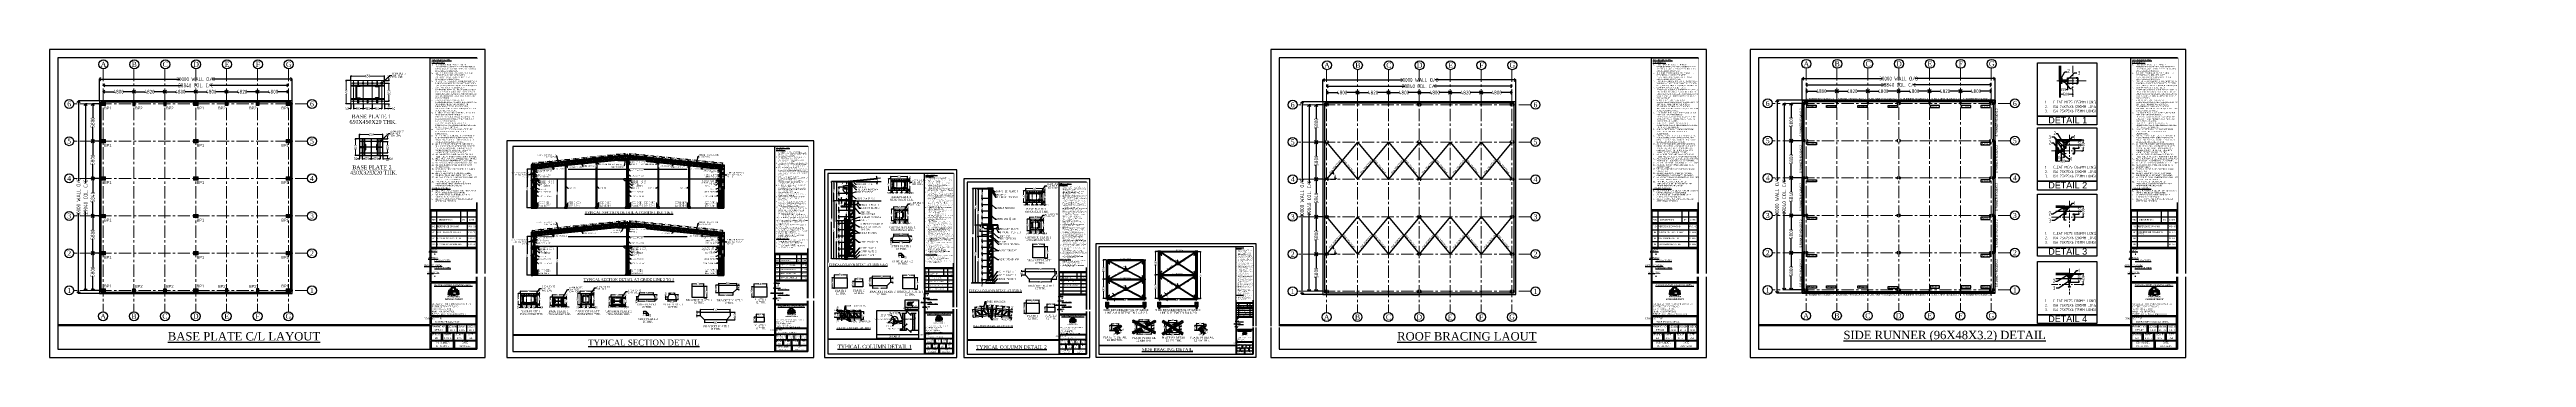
# Model space of a CAD drawing. Header units: millimetres. Extents: x 3470347 to 5996549, y -3470518 to 17149644.
# Drawn here: x 4559725 to 4945192, y 6601077 to 6649016 of the extents above; entities that cross this region are included whole.
import ezdxf
from ezdxf.enums import TextEntityAlignment as Align

# ---------------------------------------------------------------- set-up
doc = ezdxf.new("R2010")
doc.units = ezdxf.units.MM
doc.header["$MEASUREMENT"] = 0
doc.header["$PDMODE"] = 35
doc.header["$PDSIZE"] = -5
for name, pattern in [('CENTER', [50.8, 31.75, -6.35, 6.35, -6.35]), ('CENTER2', [1.125, 0.75, -0.125, 0.125, -0.125]), ('CENTERX2', [4, 2.5, -0.5, 0.5, -0.5]), ('DASHED', [0.75, 0.5, -0.25]), ('DASHED2', [0.375, 0.25, -0.125]), ('HIDDEN', [0.375, 0.25, -0.125])]:
    doc.linetypes.add(name, pattern=pattern)
doc.layers.get('0').update_dxf_attribs({"linetype": 'CONTINUOUS', "lineweight": 25})
doc.layers.get('DEFPOINTS').update_dxf_attribs({"linetype": 'CONTINUOUS', "lineweight": 25})
for name, color, linetype in [('5', 3, 'CONTINUOUS'), ('BOLT', 1, 'CONTINUOUS'), ('Grid', 44, 'CONTINUOUS'), ('lintel', 2, 'CONTINUOUS'), ('see level', 2, 'CONTINUOUS'), ('SnT-CENTER2', 8, 'CENTER'), ('STR TEX', 4, 'CONTINUOUS'), ('YQ_AXIS', 4, 'CONTINUOUS')]:
    doc.layers.add(name, color=color, linetype=linetype)
for name, color, linetype, lineweight in [('CENTER', 8, 'CENTER', 0), ('channnel', 2, 'CONTINUOUS', 15), ('GB', 2, 'CONTINUOUS', 20), ('L5', 10, 'CONTINUOUS', 40), ('padestial', 5, 'CONTINUOUS', 20), ('PV_TEXT_ROMANS', 7, 'CONTINUOUS', 0), ('rDIMension', 1, 'CONTINUOUS', 18), ('rPCC DASH', 9, 'HIDDEN', 15), ('rRCC 1', 3, 'CONTINUOUS', 25), ('rRCC 2', 40, 'CONTINUOUS', 15), ('SHEET', 7, 'CONTINUOUS', 15)]:
    doc.layers.add(name, color=color, linetype=linetype, lineweight=lineweight)
doc.styles.add('Aerial', font='times.ttf')
doc.styles.add('Arial', font='arial.ttf', dxfattribs={"height": 0.2})
doc.styles.add('DIM', font='geniso.shx', dxfattribs={"width": 0.85})
doc.styles.add('J.P', font='ARIALN.TTF')
doc.styles.add('JAINIL', font='times.ttf')
doc.styles.add('PDF Arial', font='arial.ttf')
doc.styles.get("Standard").update_dxf_attribs({"font": ''})
doc.styles.add('TEXT3', font='geniso.shx')
doc.styles.add('TEXT3 0.75NA', font='geniso.shx', dxfattribs={"width": 0.75})
doc.styles.add('TITLE', font='arial.ttf')
doc.styles.get('Standard').set_extended_font_data('AR CENA')
doc.dimstyles.new('ST-100', dxfattribs={"dimscale": 100, "dimtxt": 7, "dimasz": 5, "dimexe": 0.18, "dimexo": 0.0625, "dimgap": 0.2, "dimtad": 0, "dimdec": 0, "dimzin": 0, "dimdsep": 46, "dimtxsty": 'DIM', "dimblk": 'OPEN90', "dimcen": 0.09, "dimclrd": 256, "dimclrt": 7, "dimadec": 0, "dimazin": 0, "dimtfac": 1, "dimtdec": 0, "dimtofl": 0, "dimtmove": 0, "dimatfit": 3, "dimldrblk": 'OPEN90', "dimfxl": 1, "dimtolj": 1, "dimtzin": 0, "dimlwd": -1, "dimarcsym": 0})
doc.dimstyles.new('ST-25', dxfattribs={"dimscale": 100, "dimtxt": 2.5, "dimasz": 2, "dimexe": 0.18, "dimexo": 0.0625, "dimgap": 0.2, "dimtad": 0, "dimdec": 0, "dimlfac": 0.25, "dimzin": 0, "dimdsep": 46, "dimtxsty": 'DIM', "dimblk": 'OPEN90', "dimcen": 0.09, "dimclrd": 256, "dimclrt": 7, "dimadec": 0, "dimazin": 0, "dimtfac": 1, "dimtdec": 0, "dimtofl": 0, "dimtmove": 0, "dimatfit": 3, "dimldrblk": 'OPEN90', "dimfxl": 1, "dimtolj": 1, "dimtzin": 0, "dimlwd": -1, "dimarcsym": 0})
doc.dimstyles.new('ST-50', dxfattribs={"dimscale": 100, "dimtxt": 2.5, "dimasz": 2, "dimexe": 0.18, "dimexo": 0.0625, "dimgap": 0.2, "dimtad": 0, "dimdec": 0, "dimlfac": 0.5, "dimzin": 0, "dimdsep": 46, "dimtxsty": 'DIM', "dimblk": 'OPEN90', "dimcen": 0.09, "dimclrd": 256, "dimclrt": 7, "dimadec": 0, "dimazin": 0, "dimtfac": 1, "dimtdec": 0, "dimtofl": 0, "dimtmove": 0, "dimatfit": 3, "dimldrblk": 'OPEN90', "dimfxl": 1, "dimtolj": 1, "dimtzin": 0, "dimlwd": -1, "dimarcsym": 0})
pattern_1 = [(0, (4634911.37, 6623720.505), (0, 40.005), []), (90, (4634911.37, 6623720.505), (-60, 40.005), [40.005, -40.005])]
pattern_2 = [(0, (4634911.37, 6613259.403), (0, 40.005), []), (90, (4634911.37, 6613259.403), (-60, 40.005), [40.005, -40.005])]

# ---------------------------------------------------------------- blocks, each defined once
blk = doc.blocks.new('Q')
at = {"linetype": 'Continuous', "ltscale": 0.5}
h = blk.add_hatch(color=152, dxfattribs=at)
h.dxf.hatch_style = 1
h.paths.add_polyline_path([(6.1, 15.4), (5.5, 10.5), (6.7, 10.3), (7.3, 16)])
h.paths.add_polyline_path([(18.9, 15.4), (19.4, 10.5), (18.3, 10.3), (17.7, 16)])
h = blk.add_hatch(color=10, dxfattribs=at)
h.dxf.hatch_style = 1
h.paths.add_polyline_path([(7.9, 17.3), (7.3, 9.8), (8.4, 9.6), (9, 17.8)])
h.paths.add_polyline_path([(17.1, 17.3), (17.7, 9.8), (16.6, 9.6), (16, 17.8)])
h = blk.add_hatch(color=152, dxfattribs=at)
h.dxf.hatch_style = 1
h.paths.add_polyline_path([(9.8, 19.2), (9.8, 9.8), (10.5, 9.8), (10.5, 15), (15.2, 15), (15.2, 19.2)])
h.paths.add_polyline_path([(10.5, 18.5), (10.5, 15.7), (14.4, 15.7), (14.4, 18.5)], flags=16)
h = blk.add_hatch(color=152, dxfattribs=at)
h.dxf.hatch_style = 1
h.paths.add_polyline_path([(11.2, 14.4), (11.2, 9.8), (15.2, 9.8), (15.2, 10.5), (11.9, 10.5), (11.9, 13.7), (15.2, 13.7), (15.2, 14.4)])
at = {"color": 152, "linetype": 'Continuous'}
for points in [[(6.1, 15.4), (5.5, 10.5), (6.7, 10.3), (7.3, 16), (6.1, 15.4)], [(9.8, 19.2), (9.8, 9.8), (10.5, 9.8), (10.5, 15), (15.2, 15), (15.2, 19.2), (9.8, 19.2)], [(10.5, 18.5), (10.5, 15.7), (14.4, 15.7), (14.4, 18.5), (10.5, 18.5)], [(11.2, 14.4), (11.2, 9.8), (15.2, 9.8), (15.2, 10.5), (11.9, 10.5), (11.9, 13.7), (15.2, 13.7), (15.2, 14.4), (11.2, 14.4)], [(18.9, 15.4), (19.4, 10.5), (18.3, 10.3), (17.7, 16), (18.9, 15.4)]]:
    blk.add_lwpolyline(points, dxfattribs=at)
at = {"color": 10, "linetype": 'Continuous'}
for points in [[(7.9, 17.3), (7.3, 9.8), (8.4, 9.6), (9, 17.8), (7.9, 17.3)], [(17.1, 17.3), (17.7, 9.8), (16.6, 9.6), (16, 17.8), (17.1, 17.3)]]:
    blk.add_lwpolyline(points, dxfattribs=at)
at = {"linetype": 'Continuous', "insert": (1.3, 8.8), "char_height": 2, "attachment_point": 1}
blk.add_mtext_dynamic_manual_height_columns('\\pxqc;{\\fVerdana|b1|i0|c0|p34;\\C152;PARSHWA\\PCONSULTANCY }', width=23.282, gutter_width=1, heights=[6.3], dxfattribs=at)
blk = doc.blocks.new('_Open90')
at = {"color": 0, "linetype": 'ByBlock', "lineweight": -2}
for p, q in [((0, 0), (-1, 0)), ((-0.5, 0.5), (0, 0)), ((0, 0), (-0.5, -0.5))]:
    blk.add_line(p, q, dxfattribs=at)
blk = doc.blocks.new('*D1052')
at = {"layer": 'BOLT', "color": 0, "lineweight": -2}
for p, q in [((4634850, 6629791), (4634838, 6629791)), ((4634850, 6628591), (4634838, 6628591))]:
    blk.add_line(p, q, dxfattribs=at)
at = {"layer": 'BOLT'}
for p, q in [((4634856, 6629691), (4634856, 6629455)), ((4634856, 6628691), (4634856, 6628926))]:
    blk.add_line(p, q, dxfattribs=at)
at = {"layer": 'DEFPOINTS', "color": 0}
for p in [(4634856, 6629791), (4634856, 6629791), (4634856, 6628591)]:
    blk.add_point(p, dxfattribs=at)
at = {"layer": 'BOLT', "xscale": 100, "yscale": 100, "zscale": 100}
for p, rotation in [((4634856, 6629791), 90), ((4634856, 6628591), 270)]:
    blk.add_blockref('_Open90', p, dxfattribs=dict(at, rotation=rotation))
at = {"layer": 'BOLT', "color": 7, "insert": (4634856, 6629191), "char_height": 250, "attachment_point": 5, "rotation": 90, "style": 'DIM'}
blk.add_mtext('\\A1;1200', dxfattribs=at)
blk = doc.blocks.new('*D1053')
at = {"layer": 'BOLT', "color": 0, "lineweight": -2}
for p, q in [((4634850, 6630366), (4634838, 6630366)), ((4634850, 6629791), (4634838, 6629791))]:
    blk.add_line(p, q, dxfattribs=at)
at = {"layer": 'BOLT'}
for p, q in [((4634856, 6630466), (4634856, 6630566)), ((4634856, 6629691), (4634856, 6629591))]:
    blk.add_line(p, q, dxfattribs=at)
at = {"layer": 'DEFPOINTS', "color": 0}
for p in [(4634856, 6630366), (4634856, 6630366), (4634856, 6629791)]:
    blk.add_point(p, dxfattribs=at)
at = {"layer": 'BOLT', "xscale": 100, "yscale": 100, "zscale": 100}
for p, rotation in [((4634856, 6630366), 270), ((4634856, 6629791), 90)]:
    blk.add_blockref('_Open90', p, dxfattribs=dict(at, rotation=rotation))
at = {"layer": 'BOLT', "color": 7, "insert": (4634856, 6630078), "char_height": 250, "attachment_point": 5, "rotation": 90, "style": 'DIM'}
blk.add_mtext('\\A1;575', dxfattribs=at)
blk = doc.blocks.new('*D1054')
at = {"layer": 'BOLT', "color": 0, "lineweight": -2}
for p, q in [((4634918, 6631035), (4634887, 6631333)), ((4636261, 6631173), (4636230, 6631470))]:
    blk.add_line(p, q, dxfattribs=at)
at = {"layer": 'BOLT'}
for p, q in [((4634989, 6631325), (4635298, 6631357)), ((4636133, 6631442), (4635824, 6631411))]:
    blk.add_line(p, q, dxfattribs=at)
at = {"layer": 'DEFPOINTS', "color": 0}
for p in [(4634919, 6631029), (4636232, 6631452), (4636262, 6631167)]:
    blk.add_point(p, dxfattribs=at)
at = {"layer": 'BOLT', "yscale": 100, "zscale": 100}
for p, xscale, rotation in [((4634889, 6631315), 100, 185.8480717633681), ((4636232, 6631452), 99.99999999999999, 5.848071763368119)]:
    blk.add_blockref('_Open90', p, dxfattribs=dict(at, xscale=xscale, rotation=rotation))
at = {"layer": 'BOLT', "color": 7, "insert": (4635561, 6631384), "char_height": 250, "attachment_point": 5, "rotation": 5.84807, "style": 'DIM'}
blk.add_mtext('\\A1;1350', dxfattribs=at)
blk = doc.blocks.new('*D1055')
at = {"layer": 'BOLT', "color": 0, "lineweight": -2}
for p, q in [((4636261, 6631173), (4636230, 6631470)), ((4637604, 6631310), (4637573, 6631608))]:
    blk.add_line(p, q, dxfattribs=at)
at = {"layer": 'BOLT'}
for p, q in [((4636332, 6631463), (4636641, 6631494)), ((4637476, 6631580), (4637167, 6631548))]:
    blk.add_line(p, q, dxfattribs=at)
at = {"layer": 'DEFPOINTS', "color": 0}
for p in [(4636262, 6631167), (4637575, 6631590), (4637605, 6631304)]:
    blk.add_point(p, dxfattribs=at)
at = {"layer": 'BOLT', "xscale": 100, "yscale": 100, "zscale": 100}
for p, rotation in [((4636232, 6631452), 185.8480717630414), ((4637575, 6631590), 5.848071763041469)]:
    blk.add_blockref('_Open90', p, dxfattribs=dict(at, rotation=rotation))
at = {"layer": 'BOLT', "color": 7, "insert": (4636904, 6631521), "char_height": 250, "attachment_point": 5, "rotation": 5.84807, "style": 'DIM'}
blk.add_mtext('\\A1;1350', dxfattribs=at)
blk = doc.blocks.new('*D1056')
at = {"layer": 'BOLT', "color": 0, "lineweight": -2}
for p, q in [((4637604, 6631310), (4637573, 6631608)), ((4638947, 6631448), (4638916, 6631746))]:
    blk.add_line(p, q, dxfattribs=at)
at = {"layer": 'BOLT'}
for p, q in [((4637675, 6631600), (4637984, 6631632)), ((4638819, 6631717), (4638510, 6631686))]:
    blk.add_line(p, q, dxfattribs=at)
at = {"layer": 'DEFPOINTS', "color": 0}
for p in [(4637605, 6631304), (4638918, 6631728), (4638947, 6631442)]:
    blk.add_point(p, dxfattribs=at)
at = {"layer": 'BOLT', "xscale": 100, "yscale": 100, "zscale": 100}
for p, rotation in [((4637575, 6631590), 185.8480717630142), ((4638918, 6631728), 5.848071763014231)]:
    blk.add_blockref('_Open90', p, dxfattribs=dict(at, rotation=rotation))
at = {"layer": 'BOLT', "color": 7, "insert": (4638247, 6631659), "char_height": 250, "attachment_point": 5, "rotation": 5.84807, "style": 'DIM'}
blk.add_mtext('\\A1;1350', dxfattribs=at)
blk = doc.blocks.new('*D1057')
at = {"layer": 'BOLT', "color": 0, "lineweight": -2}
for p, q in [((4638947, 6631448), (4638916, 6631746)), ((4640290, 6631585), (4640259, 6631883))]:
    blk.add_line(p, q, dxfattribs=at)
at = {"layer": 'BOLT'}
for p, q in [((4639018, 6631738), (4639327, 6631769)), ((4640162, 6631855), (4639853, 6631823))]:
    blk.add_line(p, q, dxfattribs=at)
at = {"layer": 'DEFPOINTS', "color": 0}
for p in [(4638947, 6631442), (4640261, 6631865), (4640290, 6631579)]:
    blk.add_point(p, dxfattribs=at)
at = {"layer": 'BOLT', "yscale": 100, "zscale": 100}
for p, xscale, rotation in [((4638918, 6631728), 100, 185.8480717630102), ((4640261, 6631865), 99.99999999999999, 5.848071763010204)]:
    blk.add_blockref('_Open90', p, dxfattribs=dict(at, xscale=xscale, rotation=rotation))
at = {"layer": 'BOLT', "color": 7, "insert": (4639590, 6631796), "char_height": 250, "attachment_point": 5, "rotation": 5.84807, "style": 'DIM'}
blk.add_mtext('\\A1;1350', dxfattribs=at)
blk = doc.blocks.new('*D1058')
at = {"layer": 'BOLT', "color": 0, "lineweight": -2}
for p, q in [((4640290, 6631585), (4640259, 6631883)), ((4641633, 6631723), (4641602, 6632021))]:
    blk.add_line(p, q, dxfattribs=at)
at = {"layer": 'BOLT'}
for p, q in [((4640361, 6631875), (4640670, 6631907)), ((4641505, 6631993), (4641196, 6631961))]:
    blk.add_line(p, q, dxfattribs=at)
at = {"layer": 'DEFPOINTS', "color": 0}
for p in [(4640290, 6631579), (4641604, 6632003), (4641633, 6631717)]:
    blk.add_point(p, dxfattribs=at)
at = {"layer": 'BOLT', "yscale": 100, "zscale": 100}
for p, xscale, rotation in [((4640261, 6631865), 100, 185.8480717630102), ((4641604, 6632003), 99.99999999999999, 5.848071763010204)]:
    blk.add_blockref('_Open90', p, dxfattribs=dict(at, xscale=xscale, rotation=rotation))
at = {"layer": 'BOLT', "color": 7, "insert": (4640933, 6631934), "char_height": 250, "attachment_point": 5, "rotation": 5.84807, "style": 'DIM'}
blk.add_mtext('\\A1;1350', dxfattribs=at)
blk = doc.blocks.new('*D1059')
at = {"layer": 'BOLT', "color": 0, "lineweight": -2}
for p, q in [((4641633, 6631723), (4641602, 6632021)), ((4642976, 6631860), (4642945, 6632158))]:
    blk.add_line(p, q, dxfattribs=at)
at = {"layer": 'BOLT'}
for p, q in [((4641704, 6632013), (4642013, 6632045)), ((4642848, 6632130), (4642539, 6632098))]:
    blk.add_line(p, q, dxfattribs=at)
at = {"layer": 'DEFPOINTS', "color": 0}
for p in [(4641633, 6631717), (4642947, 6632140), (4642976, 6631854)]:
    blk.add_point(p, dxfattribs=at)
at = {"layer": 'BOLT', "xscale": 100, "yscale": 100, "zscale": 100}
for p, rotation in [((4641604, 6632003), 185.8480717630142), ((4642947, 6632140), 5.848071763014231)]:
    blk.add_blockref('_Open90', p, dxfattribs=dict(at, rotation=rotation))
at = {"layer": 'BOLT', "color": 7, "insert": (4642276, 6632071), "char_height": 250, "attachment_point": 5, "rotation": 5.84807, "style": 'DIM'}
blk.add_mtext('\\A1;1350', dxfattribs=at)
blk = doc.blocks.new('*D1060')
at = {"layer": 'BOLT', "color": 0, "lineweight": -2}
for p, q in [((4642976, 6631860), (4642945, 6632158)), ((4644319, 6631998), (4644288, 6632296))]:
    blk.add_line(p, q, dxfattribs=at)
at = {"layer": 'BOLT'}
for p, q in [((4643047, 6632150), (4643356, 6632182)), ((4644191, 6632268), (4643882, 6632236))]:
    blk.add_line(p, q, dxfattribs=at)
at = {"layer": 'DEFPOINTS', "color": 0}
for p in [(4642976, 6631854), (4644290, 6632278), (4644319, 6631992)]:
    blk.add_point(p, dxfattribs=at)
at = {"layer": 'BOLT', "xscale": 100, "yscale": 100, "zscale": 100}
for p, rotation in [((4642947, 6632140), 185.8480717630061), ((4644290, 6632278), 5.848071763006177)]:
    blk.add_blockref('_Open90', p, dxfattribs=dict(at, rotation=rotation))
at = {"layer": 'BOLT', "color": 7, "insert": (4643619, 6632209), "char_height": 250, "attachment_point": 5, "rotation": 5.84807, "style": 'DIM'}
blk.add_mtext('\\A1;1350', dxfattribs=at)
blk = doc.blocks.new('*D1061')
at = {"layer": 'BOLT', "color": 0, "lineweight": -2}
for p, q in [((4644319, 6631998), (4644288, 6632296)), ((4645662, 6632136), (4645631, 6632433))]:
    blk.add_line(p, q, dxfattribs=at)
at = {"layer": 'BOLT'}
for p, q in [((4644390, 6632288), (4644698, 6632320)), ((4645534, 6632405), (4645225, 6632374))]:
    blk.add_line(p, q, dxfattribs=at)
at = {"layer": 'DEFPOINTS', "color": 0}
for p in [(4644319, 6631992), (4645633, 6632415), (4645662, 6632129)]:
    blk.add_point(p, dxfattribs=at)
at = {"layer": 'BOLT', "xscale": 100, "yscale": 100, "zscale": 100}
for p, rotation in [((4644290, 6632278), 185.8480717630455), ((4645633, 6632415), 5.848071763045499)]:
    blk.add_blockref('_Open90', p, dxfattribs=dict(at, rotation=rotation))
at = {"layer": 'BOLT', "color": 7, "insert": (4644962, 6632347), "char_height": 250, "attachment_point": 5, "rotation": 5.84807, "style": 'DIM'}
blk.add_mtext('\\A1;1350', dxfattribs=at)
blk = doc.blocks.new('*D1062')
at = {"layer": 'BOLT', "color": 0, "lineweight": -2}
for p, q in [((4645662, 6632136), (4645631, 6632433)), ((4647005, 6632273), (4646974, 6632571))]:
    blk.add_line(p, q, dxfattribs=at)
at = {"layer": 'BOLT'}
for p, q in [((4645733, 6632426), (4646041, 6632457)), ((4646877, 6632543), (4646568, 6632511))]:
    blk.add_line(p, q, dxfattribs=at)
at = {"layer": 'DEFPOINTS', "color": 0}
for p in [(4645662, 6632129), (4646976, 6632553), (4647005, 6632267)]:
    blk.add_point(p, dxfattribs=at)
at = {"layer": 'BOLT', "xscale": 100, "yscale": 100, "zscale": 100}
for p, rotation in [((4645633, 6632415), 185.8480717630142), ((4646976, 6632553), 5.848071763014231)]:
    blk.add_blockref('_Open90', p, dxfattribs=dict(at, rotation=rotation))
at = {"layer": 'BOLT', "color": 7, "insert": (4646305, 6632484), "char_height": 250, "attachment_point": 5, "rotation": 5.84807, "style": 'DIM'}
blk.add_mtext('\\A1;1350', dxfattribs=at)
blk = doc.blocks.new('*D1063')
at = {"layer": 'BOLT', "color": 0, "lineweight": -2}
for p, q in [((4647005, 6632273), (4646974, 6632571)), ((4648348, 6632411), (4648317, 6632708))]:
    blk.add_line(p, q, dxfattribs=at)
at = {"layer": 'BOLT'}
for p, q in [((4647076, 6632563), (4647384, 6632595)), ((4648220, 6632680), (4647911, 6632649))]:
    blk.add_line(p, q, dxfattribs=at)
at = {"layer": 'DEFPOINTS', "color": 0}
for p in [(4647005, 6632267), (4648319, 6632690), (4648348, 6632404)]:
    blk.add_point(p, dxfattribs=at)
at = {"layer": 'BOLT', "xscale": 100, "yscale": 100, "zscale": 100}
for p, rotation in [((4646976, 6632553), 185.8480717630455), ((4648319, 6632690), 5.848071763045499)]:
    blk.add_blockref('_Open90', p, dxfattribs=dict(at, rotation=rotation))
at = {"layer": 'BOLT', "color": 7, "insert": (4647648, 6632622), "char_height": 250, "attachment_point": 5, "rotation": 5.84807, "style": 'DIM'}
blk.add_mtext('\\A1;1350', dxfattribs=at)
blk = doc.blocks.new('*D1064')
at = {"layer": 'BOLT', "color": 0, "lineweight": -2}
for p, q in [((4648348, 6632411), (4648317, 6632708)), ((4649342, 6632513), (4649312, 6632810))]:
    blk.add_line(p, q, dxfattribs=at)
at = {"layer": 'BOLT'}
for p, q in [((4648418, 6632701), (4648553, 6632714)), ((4649214, 6632782), (4649079, 6632768))]:
    blk.add_line(p, q, dxfattribs=at)
at = {"layer": 'DEFPOINTS', "color": 0}
for p in [(4648348, 6632404), (4649314, 6632792), (4649343, 6632506)]:
    blk.add_point(p, dxfattribs=at)
at = {"layer": 'BOLT', "yscale": 100, "zscale": 100}
for p, xscale, rotation in [((4648319, 6632690), 99.99999999999999, 185.8480717630119), ((4649314, 6632792), 100, 5.848071763011922)]:
    blk.add_blockref('_Open90', p, dxfattribs=dict(at, xscale=xscale, rotation=rotation))
at = {"layer": 'BOLT', "color": 7, "insert": (4648816, 6632741), "char_height": 250, "attachment_point": 5, "rotation": 5.84807, "style": 'DIM'}
blk.add_mtext('\\A1;1000', dxfattribs=at)
blk = doc.blocks.new('*D1065')
at = {"layer": 'DEFPOINTS', "color": 0}
for p in [(4633020, 6611048), (4635620, 6611406), (4635620, 6611048)]:
    blk.add_point(p, dxfattribs=at)
at = {"layer": 'rDIMension', "color": 0, "lineweight": -2}
for p, q in [((4633020, 6611054), (4633020, 6611424)), ((4635620, 6611054), (4635620, 6611424))]:
    blk.add_line(p, q, dxfattribs=at)
at = {"layer": 'rDIMension'}
for p, q in [((4633120, 6611406), (4634070, 6611406)), ((4635520, 6611406), (4634569, 6611406))]:
    blk.add_line(p, q, dxfattribs=at)
at = {"layer": 'rDIMension', "xscale": 100, "yscale": 100, "zscale": 100, "rotation": 180}
blk.add_blockref('_Open90', (4633020, 6611406), dxfattribs=at)
at = {"layer": 'rDIMension', "xscale": 100, "yscale": 100, "zscale": 100}
blk.add_blockref('_Open90', (4635620, 6611406), dxfattribs=at)
at = {"layer": 'rDIMension', "color": 7, "insert": (4634320, 6611406), "char_height": 300, "attachment_point": 5, "style": 'DIM'}
blk.add_mtext('\\A1;650', dxfattribs=at)
blk = doc.blocks.new('*D1066')
at = {"layer": 'DEFPOINTS', "color": 0}
for p in [(4633020, 6611048), (4632650, 6609248), (4633020, 6609248)]:
    blk.add_point(p, dxfattribs=at)
at = {"layer": 'rDIMension', "color": 0, "lineweight": -2}
for p, q in [((4633013, 6611048), (4632632, 6611048)), ((4633013, 6609248), (4632632, 6609248))]:
    blk.add_line(p, q, dxfattribs=at)
at = {"layer": 'rDIMension'}
for p, q in [((4632650, 6610948), (4632650, 6610410)), ((4632650, 6609348), (4632650, 6609885))]:
    blk.add_line(p, q, dxfattribs=at)
at = {"layer": 'rDIMension', "xscale": 100, "yscale": 100, "zscale": 100}
for p, rotation in [((4632650, 6611048), 90), ((4632650, 6609248), 270)]:
    blk.add_blockref('_Open90', p, dxfattribs=dict(at, rotation=rotation))
at = {"layer": 'rDIMension', "color": 7, "insert": (4632650, 6610148), "char_height": 300, "attachment_point": 5, "rotation": 90, "style": 'DIM'}
blk.add_mtext('\\A1;450', dxfattribs=at)
blk = doc.blocks.new('*D1067')
at = {"layer": 'DEFPOINTS', "color": 0}
for p in [(4633020, 6609248), (4633020, 6608881), (4633220, 6609248)]:
    blk.add_point(p, dxfattribs=at)
at = {"layer": 'rDIMension'}
for p, q in [((4632920, 6608881), (4632820, 6608881)), ((4633320, 6608881), (4633420, 6608881))]:
    blk.add_line(p, q, dxfattribs=at)
at = {"layer": 'rDIMension', "color": 0, "lineweight": -2}
for p, q in [((4633020, 6609242), (4633020, 6608863)), ((4633220, 6609242), (4633220, 6608863))]:
    blk.add_line(p, q, dxfattribs=at)
at = {"layer": 'rDIMension', "xscale": 100, "yscale": 100, "zscale": 100}
blk.add_blockref('_Open90', (4633020, 6608881), dxfattribs=at)
at = {"layer": 'rDIMension', "xscale": 100, "yscale": 100, "zscale": 100, "rotation": 180}
blk.add_blockref('_Open90', (4633220, 6608881), dxfattribs=at)
at = {"layer": 'rDIMension', "color": 7, "insert": (4632659, 6608881), "char_height": 300, "attachment_point": 5, "style": 'DIM'}
blk.add_mtext('\\A1;50', dxfattribs=at)
blk = doc.blocks.new('*D1068')
at = {"layer": 'DEFPOINTS', "color": 0}
for p in [(4633220, 6609248), (4633959, 6609248), (4633959, 6608881)]:
    blk.add_point(p, dxfattribs=at)
at = {"layer": 'rDIMension', "color": 0, "lineweight": -2}
for p, q in [((4633220, 6609242), (4633220, 6608863)), ((4633959, 6609242), (4633959, 6608863))]:
    blk.add_line(p, q, dxfattribs=at)
at = {"layer": 'rDIMension'}
for p, q in [((4633320, 6608881), (4633365, 6608881)), ((4633859, 6608881), (4633813, 6608881))]:
    blk.add_line(p, q, dxfattribs=at)
at = {"layer": 'rDIMension', "xscale": 100, "yscale": 100, "zscale": 100, "rotation": 180}
blk.add_blockref('_Open90', (4633220, 6608881), dxfattribs=at)
at = {"layer": 'rDIMension', "xscale": 100, "yscale": 100, "zscale": 100}
blk.add_blockref('_Open90', (4633959, 6608881), dxfattribs=at)
at = {"layer": 'rDIMension', "color": 7, "insert": (4633589, 6608881), "char_height": 300, "attachment_point": 5, "style": 'DIM'}
blk.add_mtext('\\A1;185', dxfattribs=at)
blk = doc.blocks.new('*D1069')
at = {"layer": 'DEFPOINTS', "color": 0}
for p in [(4633959, 6609248), (4634680, 6609248), (4634680, 6608881)]:
    blk.add_point(p, dxfattribs=at)
at = {"layer": 'rDIMension', "color": 0, "lineweight": -2}
for p, q in [((4633959, 6609242), (4633959, 6608863)), ((4634680, 6609242), (4634680, 6608863))]:
    blk.add_line(p, q, dxfattribs=at)
at = {"layer": 'rDIMension'}
for p, q in [((4634059, 6608881), (4634095, 6608881)), ((4634580, 6608881), (4634544, 6608881))]:
    blk.add_line(p, q, dxfattribs=at)
at = {"layer": 'rDIMension', "xscale": 100, "yscale": 100, "zscale": 100, "rotation": 180}
blk.add_blockref('_Open90', (4633959, 6608881), dxfattribs=at)
at = {"layer": 'rDIMension', "xscale": 100, "yscale": 100, "zscale": 100}
blk.add_blockref('_Open90', (4634680, 6608881), dxfattribs=at)
at = {"layer": 'rDIMension', "color": 7, "insert": (4634320, 6608881), "char_height": 300, "attachment_point": 5, "style": 'DIM'}
blk.add_mtext('\\A1;180', dxfattribs=at)
blk = doc.blocks.new('*D1070')
at = {"layer": 'DEFPOINTS', "color": 0}
for p in [(4634680, 6609248), (4635420, 6609248), (4635420, 6608881)]:
    blk.add_point(p, dxfattribs=at)
at = {"layer": 'rDIMension', "color": 0, "lineweight": -2}
for p, q in [((4634680, 6609242), (4634680, 6608863)), ((4635420, 6609242), (4635420, 6608863))]:
    blk.add_line(p, q, dxfattribs=at)
at = {"layer": 'rDIMension'}
for p, q in [((4634780, 6608881), (4634826, 6608881)), ((4635320, 6608881), (4635274, 6608881))]:
    blk.add_line(p, q, dxfattribs=at)
at = {"layer": 'rDIMension', "xscale": 100, "yscale": 100, "zscale": 100, "rotation": 180}
blk.add_blockref('_Open90', (4634680, 6608881), dxfattribs=at)
at = {"layer": 'rDIMension', "xscale": 100, "yscale": 100, "zscale": 100}
blk.add_blockref('_Open90', (4635420, 6608881), dxfattribs=at)
at = {"layer": 'rDIMension', "color": 7, "insert": (4635050, 6608881), "char_height": 300, "attachment_point": 5, "style": 'DIM'}
blk.add_mtext('\\A1;185', dxfattribs=at)
blk = doc.blocks.new('*D1071')
at = {"layer": 'DEFPOINTS', "color": 0}
for p in [(4635420, 6609248), (4635620, 6609248), (4635620, 6608881)]:
    blk.add_point(p, dxfattribs=at)
at = {"layer": 'rDIMension'}
for p, q in [((4635320, 6608881), (4635220, 6608881)), ((4635720, 6608881), (4636176, 6608881))]:
    blk.add_line(p, q, dxfattribs=at)
at = {"layer": 'rDIMension', "color": 0, "lineweight": -2}
for p, q in [((4635420, 6609242), (4635420, 6608863)), ((4635620, 6609242), (4635620, 6608863))]:
    blk.add_line(p, q, dxfattribs=at)
at = {"layer": 'rDIMension', "xscale": 100, "yscale": 100, "zscale": 100}
blk.add_blockref('_Open90', (4635420, 6608881), dxfattribs=at)
at = {"layer": 'rDIMension', "xscale": 100, "yscale": 100, "zscale": 100, "rotation": 180}
blk.add_blockref('_Open90', (4635620, 6608881), dxfattribs=at)
at = {"layer": 'rDIMension', "color": 7, "insert": (4636337, 6608881), "char_height": 300, "attachment_point": 5, "style": 'DIM'}
blk.add_mtext('\\A1;50', dxfattribs=at)
blk = doc.blocks.new('*D1072')
at = {"layer": 'DEFPOINTS', "color": 0}
for p in [(4635620, 6611048), (4635620, 6610848), (4635978, 6611048)]:
    blk.add_point(p, dxfattribs=at)
at = {"layer": 'rDIMension', "color": 0, "lineweight": -2}
for p, q in [((4635626, 6611048), (4635996, 6611048)), ((4635626, 6610848), (4635996, 6610848))]:
    blk.add_line(p, q, dxfattribs=at)
at = {"layer": 'rDIMension'}
for p, q in [((4635978, 6611148), (4635978, 6611248)), ((4635978, 6610748), (4635978, 6610648))]:
    blk.add_line(p, q, dxfattribs=at)
at = {"layer": 'rDIMension', "xscale": 100, "yscale": 100, "zscale": 100}
for p, rotation in [((4635978, 6611048), 270), ((4635978, 6610848), 90)]:
    blk.add_blockref('_Open90', p, dxfattribs=dict(at, rotation=rotation))
at = {"layer": 'rDIMension', "color": 7, "insert": (4635978, 6611408), "char_height": 300, "attachment_point": 5, "rotation": 90, "style": 'DIM'}
blk.add_mtext('\\A1;50', dxfattribs=at)
blk = doc.blocks.new('*D1073')
at = {"layer": 'DEFPOINTS', "color": 0}
for p in [(4635620, 6610848), (4635620, 6609448), (4635978, 6609448)]:
    blk.add_point(p, dxfattribs=at)
at = {"layer": 'rDIMension', "color": 0, "lineweight": -2}
for p, q in [((4635626, 6610848), (4635996, 6610848)), ((4635626, 6609448), (4635996, 6609448))]:
    blk.add_line(p, q, dxfattribs=at)
at = {"layer": 'rDIMension'}
for p, q in [((4635978, 6610748), (4635978, 6610397)), ((4635978, 6609548), (4635978, 6609898))]:
    blk.add_line(p, q, dxfattribs=at)
at = {"layer": 'rDIMension', "xscale": 100, "yscale": 100, "zscale": 100}
for p, rotation in [((4635978, 6610848), 90), ((4635978, 6609448), 270)]:
    blk.add_blockref('_Open90', p, dxfattribs=dict(at, rotation=rotation))
at = {"layer": 'rDIMension', "color": 7, "insert": (4635978, 6610148), "char_height": 300, "attachment_point": 5, "rotation": 90, "style": 'DIM'}
blk.add_mtext('\\A1;350', dxfattribs=at)
blk = doc.blocks.new('*D1074')
at = {"layer": 'DEFPOINTS', "color": 0}
for p in [(4635620, 6609448), (4635620, 6609248), (4635978, 6609248)]:
    blk.add_point(p, dxfattribs=at)
at = {"layer": 'rDIMension', "color": 0, "lineweight": -2}
for p, q in [((4635626, 6609448), (4635996, 6609448)), ((4635626, 6609248), (4635996, 6609248))]:
    blk.add_line(p, q, dxfattribs=at)
at = {"layer": 'rDIMension'}
for p, q in [((4635978, 6609548), (4635978, 6609648)), ((4635978, 6609148), (4635978, 6609048))]:
    blk.add_line(p, q, dxfattribs=at)
at = {"layer": 'rDIMension', "xscale": 100, "yscale": 100, "zscale": 100}
for p, rotation in [((4635978, 6609448), 270), ((4635978, 6609248), 90)]:
    blk.add_blockref('_Open90', p, dxfattribs=dict(at, rotation=rotation))
at = {"layer": 'rDIMension', "color": 7, "insert": (4635978, 6608887), "char_height": 300, "attachment_point": 5, "rotation": 90, "style": 'DIM'}
blk.add_mtext('\\A1;50', dxfattribs=at)
blk = doc.blocks.new('*D1075')
at = {"layer": 'DEFPOINTS', "color": 0}
for p in [(4639778, 6610830), (4637978, 6610491), (4639778, 6610491)]:
    blk.add_point(p, dxfattribs=at)
at = {"layer": 'rDIMension', "color": 0, "lineweight": -2}
for p, q in [((4637978, 6610497), (4637978, 6610848)), ((4639778, 6610497), (4639778, 6610848))]:
    blk.add_line(p, q, dxfattribs=at)
at = {"layer": 'rDIMension'}
for p, q in [((4638078, 6610830), (4638616, 6610830)), ((4639678, 6610830), (4639140, 6610830))]:
    blk.add_line(p, q, dxfattribs=at)
at = {"layer": 'rDIMension', "xscale": 100, "yscale": 100, "zscale": 100, "rotation": 180}
blk.add_blockref('_Open90', (4637978, 6610830), dxfattribs=at)
at = {"layer": 'rDIMension', "xscale": 100, "yscale": 100, "zscale": 100}
blk.add_blockref('_Open90', (4639778, 6610830), dxfattribs=at)
at = {"layer": 'rDIMension', "color": 7, "insert": (4638878, 6610830), "char_height": 300, "attachment_point": 5, "style": 'DIM'}
blk.add_mtext('\\A1;450', dxfattribs=at)
blk = doc.blocks.new('*D1076')
at = {"layer": 'DEFPOINTS', "color": 0}
for p in [(4637651, 6609191), (4637978, 6610491), (4637978, 6609191)]:
    blk.add_point(p, dxfattribs=at)
at = {"layer": 'rDIMension', "color": 0, "lineweight": -2}
for p, q in [((4637972, 6610491), (4637633, 6610491)), ((4637972, 6609191), (4637633, 6609191))]:
    blk.add_line(p, q, dxfattribs=at)
at = {"layer": 'rDIMension'}
for p, q in [((4637651, 6610391), (4637651, 6610090)), ((4637651, 6609291), (4637651, 6609591))]:
    blk.add_line(p, q, dxfattribs=at)
at = {"layer": 'rDIMension', "xscale": 100, "yscale": 100, "zscale": 100}
for p, rotation in [((4637651, 6610491), 90), ((4637651, 6609191), 270)]:
    blk.add_blockref('_Open90', p, dxfattribs=dict(at, rotation=rotation))
at = {"layer": 'rDIMension', "color": 7, "insert": (4637651, 6609841), "char_height": 300, "attachment_point": 5, "rotation": 90, "style": 'DIM'}
blk.add_mtext('\\A1;325', dxfattribs=at)
blk = doc.blocks.new('*D1077')
at = {"layer": 'DEFPOINTS', "color": 0}
for p in [(4639778, 6610491), (4639778, 6610291), (4640161, 6610491)]:
    blk.add_point(p, dxfattribs=at)
at = {"layer": 'rDIMension', "color": 0, "lineweight": -2}
for p, q in [((4639784, 6610491), (4640179, 6610491)), ((4639784, 6610291), (4640179, 6610291))]:
    blk.add_line(p, q, dxfattribs=at)
at = {"layer": 'rDIMension'}
for p, q in [((4640161, 6610591), (4640161, 6610691)), ((4640161, 6610191), (4640161, 6610091))]:
    blk.add_line(p, q, dxfattribs=at)
at = {"layer": 'rDIMension', "xscale": 100, "yscale": 100, "zscale": 100}
for p, rotation in [((4640161, 6610491), 270), ((4640161, 6610291), 90)]:
    blk.add_blockref('_Open90', p, dxfattribs=dict(at, rotation=rotation))
at = {"layer": 'rDIMension', "color": 7, "insert": (4640161, 6610851), "char_height": 300, "attachment_point": 5, "rotation": 90, "style": 'DIM'}
blk.add_mtext('\\A1;50', dxfattribs=at)
blk = doc.blocks.new('*D1078')
at = {"layer": 'DEFPOINTS', "color": 0}
for p in [(4639778, 6610291), (4639778, 6609391), (4640161, 6609391)]:
    blk.add_point(p, dxfattribs=at)
at = {"layer": 'rDIMension', "color": 0, "lineweight": -2}
for p, q in [((4639784, 6610291), (4640179, 6610291)), ((4639784, 6609391), (4640179, 6609391))]:
    blk.add_line(p, q, dxfattribs=at)
at = {"layer": 'rDIMension'}
for p, q in [((4640161, 6610191), (4640161, 6610090)), ((4640161, 6609491), (4640161, 6609591))]:
    blk.add_line(p, q, dxfattribs=at)
at = {"layer": 'rDIMension', "xscale": 100, "yscale": 100, "zscale": 100}
for p, rotation in [((4640161, 6610291), 90), ((4640161, 6609391), 270)]:
    blk.add_blockref('_Open90', p, dxfattribs=dict(at, rotation=rotation))
at = {"layer": 'rDIMension', "color": 7, "insert": (4640161, 6609841), "char_height": 300, "attachment_point": 5, "rotation": 90, "style": 'DIM'}
blk.add_mtext('\\A1;225', dxfattribs=at)
blk = doc.blocks.new('*D1079')
at = {"layer": 'DEFPOINTS', "color": 0}
for p in [(4639778, 6609391), (4639778, 6609191), (4640161, 6609191)]:
    blk.add_point(p, dxfattribs=at)
at = {"layer": 'rDIMension', "color": 0, "lineweight": -2}
for p, q in [((4639784, 6609391), (4640179, 6609391)), ((4639784, 6609191), (4640179, 6609191))]:
    blk.add_line(p, q, dxfattribs=at)
at = {"layer": 'rDIMension'}
for p, q in [((4640161, 6609491), (4640161, 6609591)), ((4640161, 6609091), (4640161, 6608991))]:
    blk.add_line(p, q, dxfattribs=at)
at = {"layer": 'rDIMension', "xscale": 100, "yscale": 100, "zscale": 100}
for p, rotation in [((4640161, 6609391), 270), ((4640161, 6609191), 90)]:
    blk.add_blockref('_Open90', p, dxfattribs=dict(at, rotation=rotation))
at = {"layer": 'rDIMension', "color": 7, "insert": (4640161, 6608830), "char_height": 300, "attachment_point": 5, "rotation": 90, "style": 'DIM'}
blk.add_mtext('\\A1;50', dxfattribs=at)
blk = doc.blocks.new('*D1080')
at = {"layer": 'DEFPOINTS', "color": 0}
for p in [(4639578, 6609191), (4639778, 6609191), (4639778, 6608936)]:
    blk.add_point(p, dxfattribs=at)
at = {"layer": 'rDIMension'}
for p, q in [((4639478, 6608936), (4639378, 6608936)), ((4639878, 6608936), (4640407, 6608936))]:
    blk.add_line(p, q, dxfattribs=at)
at = {"layer": 'rDIMension', "color": 0, "lineweight": -2}
for p, q in [((4639578, 6609184), (4639578, 6608918)), ((4639778, 6609184), (4639778, 6608918))]:
    blk.add_line(p, q, dxfattribs=at)
at = {"layer": 'rDIMension', "xscale": 100, "yscale": 100, "zscale": 100}
blk.add_blockref('_Open90', (4639578, 6608936), dxfattribs=at)
at = {"layer": 'rDIMension', "xscale": 100, "yscale": 100, "zscale": 100, "rotation": 180}
blk.add_blockref('_Open90', (4639778, 6608936), dxfattribs=at)
at = {"layer": 'rDIMension', "color": 7, "insert": (4640567, 6608936), "char_height": 300, "attachment_point": 5, "style": 'DIM'}
blk.add_mtext('\\A1;50', dxfattribs=at)
blk = doc.blocks.new('*D1081')
at = {"layer": 'DEFPOINTS', "color": 0}
for p in [(4638878, 6609191), (4639578, 6609191), (4639578, 6608936)]:
    blk.add_point(p, dxfattribs=at)
at = {"layer": 'rDIMension', "color": 0, "lineweight": -2}
for p, q in [((4638878, 6609184), (4638878, 6608918)), ((4639578, 6609184), (4639578, 6608918))]:
    blk.add_line(p, q, dxfattribs=at)
at = {"layer": 'rDIMension'}
for p, q in [((4638978, 6608936), (4639004, 6608936)), ((4639478, 6608936), (4639452, 6608936))]:
    blk.add_line(p, q, dxfattribs=at)
at = {"layer": 'rDIMension', "xscale": 100, "yscale": 100, "zscale": 100, "rotation": 180}
blk.add_blockref('_Open90', (4638878, 6608936), dxfattribs=at)
at = {"layer": 'rDIMension', "xscale": 100, "yscale": 100, "zscale": 100}
blk.add_blockref('_Open90', (4639578, 6608936), dxfattribs=at)
at = {"layer": 'rDIMension', "color": 7, "insert": (4639228, 6608936), "char_height": 300, "attachment_point": 5, "style": 'DIM'}
blk.add_mtext('\\A1;175', dxfattribs=at)
blk = doc.blocks.new('*D1082')
at = {"layer": 'DEFPOINTS', "color": 0}
for p in [(4638178, 6609191), (4638178, 6608936), (4638878, 6609191)]:
    blk.add_point(p, dxfattribs=at)
at = {"layer": 'rDIMension', "color": 0, "lineweight": -2}
for p, q in [((4638178, 6609184), (4638178, 6608918)), ((4638878, 6609184), (4638878, 6608918))]:
    blk.add_line(p, q, dxfattribs=at)
at = {"layer": 'rDIMension'}
for p, q in [((4638278, 6608936), (4638304, 6608936)), ((4638778, 6608936), (4638752, 6608936))]:
    blk.add_line(p, q, dxfattribs=at)
at = {"layer": 'rDIMension', "xscale": 100, "yscale": 100, "zscale": 100, "rotation": 180}
blk.add_blockref('_Open90', (4638178, 6608936), dxfattribs=at)
at = {"layer": 'rDIMension', "xscale": 100, "yscale": 100, "zscale": 100}
blk.add_blockref('_Open90', (4638878, 6608936), dxfattribs=at)
at = {"layer": 'rDIMension', "color": 7, "insert": (4638528, 6608936), "char_height": 300, "attachment_point": 5, "style": 'DIM'}
blk.add_mtext('\\A1;175', dxfattribs=at)
blk = doc.blocks.new('*D1083')
at = {"layer": 'DEFPOINTS', "color": 0}
for p in [(4637978, 6609191), (4637978, 6608936), (4638178, 6609191)]:
    blk.add_point(p, dxfattribs=at)
at = {"layer": 'rDIMension'}
for p, q in [((4637878, 6608936), (4637778, 6608936)), ((4638278, 6608936), (4638378, 6608936))]:
    blk.add_line(p, q, dxfattribs=at)
at = {"layer": 'rDIMension', "color": 0, "lineweight": -2}
for p, q in [((4637978, 6609184), (4637978, 6608918)), ((4638178, 6609184), (4638178, 6608918))]:
    blk.add_line(p, q, dxfattribs=at)
at = {"layer": 'rDIMension', "xscale": 100, "yscale": 100, "zscale": 100}
blk.add_blockref('_Open90', (4637978, 6608936), dxfattribs=at)
at = {"layer": 'rDIMension', "xscale": 100, "yscale": 100, "zscale": 100, "rotation": 180}
blk.add_blockref('_Open90', (4638178, 6608936), dxfattribs=at)
at = {"layer": 'rDIMension', "color": 7, "insert": (4637618, 6608936), "char_height": 300, "attachment_point": 5, "style": 'DIM'}
blk.add_mtext('\\A1;50', dxfattribs=at)
blk = doc.blocks.new('*D1084')
at = {"layer": 'DEFPOINTS', "color": 0}
for p in [(4642286, 6611048), (4644086, 6611406), (4644086, 6611048)]:
    blk.add_point(p, dxfattribs=at)
at = {"layer": 'rDIMension', "color": 0, "lineweight": -2}
for p, q in [((4642286, 6611054), (4642286, 6611424)), ((4644086, 6611054), (4644086, 6611424))]:
    blk.add_line(p, q, dxfattribs=at)
at = {"layer": 'rDIMension'}
for p, q in [((4642386, 6611406), (4642923, 6611406)), ((4643986, 6611406), (4643448, 6611406))]:
    blk.add_line(p, q, dxfattribs=at)
at = {"layer": 'rDIMension', "xscale": 100, "yscale": 100, "zscale": 100, "rotation": 180}
blk.add_blockref('_Open90', (4642286, 6611406), dxfattribs=at)
at = {"layer": 'rDIMension', "xscale": 100, "yscale": 100, "zscale": 100}
blk.add_blockref('_Open90', (4644086, 6611406), dxfattribs=at)
at = {"layer": 'rDIMension', "color": 7, "insert": (4643186, 6611406), "char_height": 300, "attachment_point": 5, "style": 'DIM'}
blk.add_mtext('\\A1;450', dxfattribs=at)
blk = doc.blocks.new('*D1085')
at = {"layer": 'DEFPOINTS', "color": 0}
for p in [(4642286, 6611048), (4641916, 6609248), (4642286, 6609248)]:
    blk.add_point(p, dxfattribs=at)
at = {"layer": 'rDIMension', "color": 0, "lineweight": -2}
for p, q in [((4642279, 6611048), (4641898, 6611048)), ((4642279, 6609248), (4641898, 6609248))]:
    blk.add_line(p, q, dxfattribs=at)
at = {"layer": 'rDIMension'}
for p, q in [((4641916, 6610948), (4641916, 6610410)), ((4641916, 6609348), (4641916, 6609885))]:
    blk.add_line(p, q, dxfattribs=at)
at = {"layer": 'rDIMension', "xscale": 100, "yscale": 100, "zscale": 100}
for p, rotation in [((4641916, 6611048), 90), ((4641916, 6609248), 270)]:
    blk.add_blockref('_Open90', p, dxfattribs=dict(at, rotation=rotation))
at = {"layer": 'rDIMension', "color": 7, "insert": (4641916, 6610148), "char_height": 300, "attachment_point": 5, "rotation": 90, "style": 'DIM'}
blk.add_mtext('\\A1;450', dxfattribs=at)
blk = doc.blocks.new('*D1086')
at = {"layer": 'DEFPOINTS', "color": 0}
for p in [(4642286, 6609248), (4642286, 6608881), (4642486, 6609248)]:
    blk.add_point(p, dxfattribs=at)
at = {"layer": 'rDIMension'}
for p, q in [((4642186, 6608881), (4642086, 6608881)), ((4642586, 6608881), (4642686, 6608881))]:
    blk.add_line(p, q, dxfattribs=at)
at = {"layer": 'rDIMension', "color": 0, "lineweight": -2}
for p, q in [((4642286, 6609242), (4642286, 6608863)), ((4642486, 6609242), (4642486, 6608863))]:
    blk.add_line(p, q, dxfattribs=at)
at = {"layer": 'rDIMension', "xscale": 100, "yscale": 100, "zscale": 100}
blk.add_blockref('_Open90', (4642286, 6608881), dxfattribs=at)
at = {"layer": 'rDIMension', "xscale": 100, "yscale": 100, "zscale": 100, "rotation": 180}
blk.add_blockref('_Open90', (4642486, 6608881), dxfattribs=at)
at = {"layer": 'rDIMension', "color": 7, "insert": (4641925, 6608881), "char_height": 300, "attachment_point": 5, "style": 'DIM'}
blk.add_mtext('\\A1;50', dxfattribs=at)
blk = doc.blocks.new('*D1087')
at = {"layer": 'DEFPOINTS', "color": 0}
for p in [(4642486, 6609248), (4642486, 6608881), (4643186, 6609248)]:
    blk.add_point(p, dxfattribs=at)
at = {"layer": 'rDIMension', "color": 0, "lineweight": -2}
for p, q in [((4642486, 6609242), (4642486, 6608863)), ((4643186, 6609242), (4643186, 6608863))]:
    blk.add_line(p, q, dxfattribs=at)
at = {"layer": 'rDIMension'}
for p, q in [((4642586, 6608881), (4642612, 6608881)), ((4643086, 6608881), (4643060, 6608881))]:
    blk.add_line(p, q, dxfattribs=at)
at = {"layer": 'rDIMension', "xscale": 100, "yscale": 100, "zscale": 100, "rotation": 180}
blk.add_blockref('_Open90', (4642486, 6608881), dxfattribs=at)
at = {"layer": 'rDIMension', "xscale": 100, "yscale": 100, "zscale": 100}
blk.add_blockref('_Open90', (4643186, 6608881), dxfattribs=at)
at = {"layer": 'rDIMension', "color": 7, "insert": (4642836, 6608881), "char_height": 300, "attachment_point": 5, "style": 'DIM'}
blk.add_mtext('\\A1;175', dxfattribs=at)
blk = doc.blocks.new('*D1088')
at = {"layer": 'DEFPOINTS', "color": 0}
for p in [(4643186, 6609248), (4643886, 6609248), (4643886, 6608881)]:
    blk.add_point(p, dxfattribs=at)
at = {"layer": 'rDIMension', "color": 0, "lineweight": -2}
for p, q in [((4643186, 6609242), (4643186, 6608863)), ((4643886, 6609242), (4643886, 6608863))]:
    blk.add_line(p, q, dxfattribs=at)
at = {"layer": 'rDIMension'}
for p, q in [((4643286, 6608881), (4643312, 6608881)), ((4643786, 6608881), (4643760, 6608881))]:
    blk.add_line(p, q, dxfattribs=at)
at = {"layer": 'rDIMension', "xscale": 100, "yscale": 100, "zscale": 100, "rotation": 180}
blk.add_blockref('_Open90', (4643186, 6608881), dxfattribs=at)
at = {"layer": 'rDIMension', "xscale": 100, "yscale": 100, "zscale": 100}
blk.add_blockref('_Open90', (4643886, 6608881), dxfattribs=at)
at = {"layer": 'rDIMension', "color": 7, "insert": (4643536, 6608881), "char_height": 300, "attachment_point": 5, "style": 'DIM'}
blk.add_mtext('\\A1;175', dxfattribs=at)
blk = doc.blocks.new('*D1089')
at = {"layer": 'DEFPOINTS', "color": 0}
for p in [(4643886, 6609248), (4644086, 6609248), (4644086, 6608881)]:
    blk.add_point(p, dxfattribs=at)
at = {"layer": 'rDIMension'}
for p, q in [((4643786, 6608881), (4643686, 6608881)), ((4644186, 6608881), (4644643, 6608881))]:
    blk.add_line(p, q, dxfattribs=at)
at = {"layer": 'rDIMension', "color": 0, "lineweight": -2}
for p, q in [((4643886, 6609242), (4643886, 6608863)), ((4644086, 6609242), (4644086, 6608863))]:
    blk.add_line(p, q, dxfattribs=at)
at = {"layer": 'rDIMension', "xscale": 100, "yscale": 100, "zscale": 100}
blk.add_blockref('_Open90', (4643886, 6608881), dxfattribs=at)
at = {"layer": 'rDIMension', "xscale": 100, "yscale": 100, "zscale": 100, "rotation": 180}
blk.add_blockref('_Open90', (4644086, 6608881), dxfattribs=at)
at = {"layer": 'rDIMension', "color": 7, "insert": (4644803, 6608881), "char_height": 300, "attachment_point": 5, "style": 'DIM'}
blk.add_mtext('\\A1;50', dxfattribs=at)
blk = doc.blocks.new('*D1090')
at = {"layer": 'DEFPOINTS', "color": 0}
for p in [(4644086, 6611048), (4644086, 6610848), (4644444, 6611048)]:
    blk.add_point(p, dxfattribs=at)
at = {"layer": 'rDIMension', "color": 0, "lineweight": -2}
for p, q in [((4644092, 6611048), (4644462, 6611048)), ((4644092, 6610848), (4644462, 6610848))]:
    blk.add_line(p, q, dxfattribs=at)
at = {"layer": 'rDIMension'}
for p, q in [((4644444, 6611148), (4644444, 6611248)), ((4644444, 6610748), (4644444, 6610648))]:
    blk.add_line(p, q, dxfattribs=at)
at = {"layer": 'rDIMension', "xscale": 100, "yscale": 100, "zscale": 100}
for p, rotation in [((4644444, 6611048), 270), ((4644444, 6610848), 90)]:
    blk.add_blockref('_Open90', p, dxfattribs=dict(at, rotation=rotation))
at = {"layer": 'rDIMension', "color": 7, "insert": (4644444, 6611408), "char_height": 300, "attachment_point": 5, "rotation": 90, "style": 'DIM'}
blk.add_mtext('\\A1;50', dxfattribs=at)
blk = doc.blocks.new('*D1091')
at = {"layer": 'DEFPOINTS', "color": 0}
for p in [(4644086, 6610848), (4644086, 6609448), (4644444, 6609448)]:
    blk.add_point(p, dxfattribs=at)
at = {"layer": 'rDIMension', "color": 0, "lineweight": -2}
for p, q in [((4644092, 6610848), (4644462, 6610848)), ((4644092, 6609448), (4644462, 6609448))]:
    blk.add_line(p, q, dxfattribs=at)
at = {"layer": 'rDIMension'}
for p, q in [((4644444, 6610748), (4644444, 6610397)), ((4644444, 6609548), (4644444, 6609898))]:
    blk.add_line(p, q, dxfattribs=at)
at = {"layer": 'rDIMension', "xscale": 100, "yscale": 100, "zscale": 100}
for p, rotation in [((4644444, 6610848), 90), ((4644444, 6609448), 270)]:
    blk.add_blockref('_Open90', p, dxfattribs=dict(at, rotation=rotation))
at = {"layer": 'rDIMension', "color": 7, "insert": (4644444, 6610148), "char_height": 300, "attachment_point": 5, "rotation": 90, "style": 'DIM'}
blk.add_mtext('\\A1;350', dxfattribs=at)
blk = doc.blocks.new('*D1092')
at = {"layer": 'DEFPOINTS', "color": 0}
for p in [(4644086, 6609448), (4644086, 6609248), (4644444, 6609248)]:
    blk.add_point(p, dxfattribs=at)
at = {"layer": 'rDIMension', "color": 0, "lineweight": -2}
for p, q in [((4644092, 6609448), (4644462, 6609448)), ((4644092, 6609248), (4644462, 6609248))]:
    blk.add_line(p, q, dxfattribs=at)
at = {"layer": 'rDIMension'}
for p, q in [((4644444, 6609548), (4644444, 6609648)), ((4644444, 6609148), (4644444, 6609048))]:
    blk.add_line(p, q, dxfattribs=at)
at = {"layer": 'rDIMension', "xscale": 100, "yscale": 100, "zscale": 100}
for p, rotation in [((4644444, 6609448), 270), ((4644444, 6609248), 90)]:
    blk.add_blockref('_Open90', p, dxfattribs=dict(at, rotation=rotation))
at = {"layer": 'rDIMension', "color": 7, "insert": (4644444, 6608887), "char_height": 300, "attachment_point": 5, "rotation": 90, "style": 'DIM'}
blk.add_mtext('\\A1;50', dxfattribs=at)
blk = doc.blocks.new('*D1093')
at = {"layer": 'DEFPOINTS', "color": 0}
for p in [(4648953, 6610830), (4647153, 6610491), (4648953, 6610491)]:
    blk.add_point(p, dxfattribs=at)
at = {"layer": 'rDIMension', "color": 0, "lineweight": -2}
for p, q in [((4647153, 6610497), (4647153, 6610848)), ((4648953, 6610497), (4648953, 6610848))]:
    blk.add_line(p, q, dxfattribs=at)
at = {"layer": 'rDIMension'}
for p, q in [((4647253, 6610830), (4647790, 6610830)), ((4648853, 6610830), (4648315, 6610830))]:
    blk.add_line(p, q, dxfattribs=at)
at = {"layer": 'rDIMension', "xscale": 100, "yscale": 100, "zscale": 100, "rotation": 180}
blk.add_blockref('_Open90', (4647153, 6610830), dxfattribs=at)
at = {"layer": 'rDIMension', "xscale": 100, "yscale": 100, "zscale": 100}
blk.add_blockref('_Open90', (4648953, 6610830), dxfattribs=at)
at = {"layer": 'rDIMension', "color": 7, "insert": (4648053, 6610830), "char_height": 300, "attachment_point": 5, "style": 'DIM'}
blk.add_mtext('\\A1;450', dxfattribs=at)
blk = doc.blocks.new('*D1094')
at = {"layer": 'DEFPOINTS', "color": 0}
for p in [(4646826, 6609191), (4647153, 6610491), (4647153, 6609191)]:
    blk.add_point(p, dxfattribs=at)
at = {"layer": 'rDIMension', "color": 0, "lineweight": -2}
for p, q in [((4647146, 6610491), (4646808, 6610491)), ((4647146, 6609191), (4646808, 6609191))]:
    blk.add_line(p, q, dxfattribs=at)
at = {"layer": 'rDIMension'}
for p, q in [((4646826, 6610391), (4646826, 6610090)), ((4646826, 6609291), (4646826, 6609591))]:
    blk.add_line(p, q, dxfattribs=at)
at = {"layer": 'rDIMension', "xscale": 100, "yscale": 100, "zscale": 100}
for p, rotation in [((4646826, 6610491), 90), ((4646826, 6609191), 270)]:
    blk.add_blockref('_Open90', p, dxfattribs=dict(at, rotation=rotation))
at = {"layer": 'rDIMension', "color": 7, "insert": (4646826, 6609841), "char_height": 300, "attachment_point": 5, "rotation": 90, "style": 'DIM'}
blk.add_mtext('\\A1;325', dxfattribs=at)
blk = doc.blocks.new('*D1095')
at = {"layer": 'DEFPOINTS', "color": 0}
for p in [(4648953, 6610491), (4648953, 6610291), (4649336, 6610491)]:
    blk.add_point(p, dxfattribs=at)
at = {"layer": 'rDIMension', "color": 0, "lineweight": -2}
for p, q in [((4648959, 6610491), (4649354, 6610491)), ((4648959, 6610291), (4649354, 6610291))]:
    blk.add_line(p, q, dxfattribs=at)
at = {"layer": 'rDIMension'}
for p, q in [((4649336, 6610591), (4649336, 6610691)), ((4649336, 6610191), (4649336, 6610091))]:
    blk.add_line(p, q, dxfattribs=at)
at = {"layer": 'rDIMension', "xscale": 100, "yscale": 100, "zscale": 100}
for p, rotation in [((4649336, 6610491), 270), ((4649336, 6610291), 90)]:
    blk.add_blockref('_Open90', p, dxfattribs=dict(at, rotation=rotation))
at = {"layer": 'rDIMension', "color": 7, "insert": (4649336, 6610851), "char_height": 300, "attachment_point": 5, "rotation": 90, "style": 'DIM'}
blk.add_mtext('\\A1;50', dxfattribs=at)
blk = doc.blocks.new('*D1096')
at = {"layer": 'DEFPOINTS', "color": 0}
for p in [(4648953, 6610291), (4648953, 6609391), (4649336, 6609391)]:
    blk.add_point(p, dxfattribs=at)
at = {"layer": 'rDIMension', "color": 0, "lineweight": -2}
for p, q in [((4648959, 6610291), (4649354, 6610291)), ((4648959, 6609391), (4649354, 6609391))]:
    blk.add_line(p, q, dxfattribs=at)
at = {"layer": 'rDIMension'}
for p, q in [((4649336, 6610191), (4649336, 6610090)), ((4649336, 6609491), (4649336, 6609591))]:
    blk.add_line(p, q, dxfattribs=at)
at = {"layer": 'rDIMension', "xscale": 100, "yscale": 100, "zscale": 100}
for p, rotation in [((4649336, 6610291), 90), ((4649336, 6609391), 270)]:
    blk.add_blockref('_Open90', p, dxfattribs=dict(at, rotation=rotation))
at = {"layer": 'rDIMension', "color": 7, "insert": (4649336, 6609841), "char_height": 300, "attachment_point": 5, "rotation": 90, "style": 'DIM'}
blk.add_mtext('\\A1;225', dxfattribs=at)
blk = doc.blocks.new('*D1097')
at = {"layer": 'DEFPOINTS', "color": 0}
for p in [(4648953, 6609391), (4648953, 6609191), (4649336, 6609191)]:
    blk.add_point(p, dxfattribs=at)
at = {"layer": 'rDIMension', "color": 0, "lineweight": -2}
for p, q in [((4648959, 6609391), (4649354, 6609391)), ((4648959, 6609191), (4649354, 6609191))]:
    blk.add_line(p, q, dxfattribs=at)
at = {"layer": 'rDIMension'}
for p, q in [((4649336, 6609491), (4649336, 6609591)), ((4649336, 6609091), (4649336, 6608991))]:
    blk.add_line(p, q, dxfattribs=at)
at = {"layer": 'rDIMension', "xscale": 100, "yscale": 100, "zscale": 100}
for p, rotation in [((4649336, 6609391), 270), ((4649336, 6609191), 90)]:
    blk.add_blockref('_Open90', p, dxfattribs=dict(at, rotation=rotation))
at = {"layer": 'rDIMension', "color": 7, "insert": (4649336, 6608830), "char_height": 300, "attachment_point": 5, "rotation": 90, "style": 'DIM'}
blk.add_mtext('\\A1;50', dxfattribs=at)
blk = doc.blocks.new('*D1098')
at = {"layer": 'DEFPOINTS', "color": 0}
for p in [(4648753, 6609191), (4648953, 6609191), (4648953, 6608936)]:
    blk.add_point(p, dxfattribs=at)
at = {"layer": 'rDIMension'}
for p, q in [((4648653, 6608936), (4648553, 6608936)), ((4649053, 6608936), (4649581, 6608936))]:
    blk.add_line(p, q, dxfattribs=at)
at = {"layer": 'rDIMension', "color": 0, "lineweight": -2}
for p, q in [((4648753, 6609184), (4648753, 6608918)), ((4648953, 6609184), (4648953, 6608918))]:
    blk.add_line(p, q, dxfattribs=at)
at = {"layer": 'rDIMension', "xscale": 100, "yscale": 100, "zscale": 100}
blk.add_blockref('_Open90', (4648753, 6608936), dxfattribs=at)
at = {"layer": 'rDIMension', "xscale": 100, "yscale": 100, "zscale": 100, "rotation": 180}
blk.add_blockref('_Open90', (4648953, 6608936), dxfattribs=at)
at = {"layer": 'rDIMension', "color": 7, "insert": (4649742, 6608936), "char_height": 300, "attachment_point": 5, "style": 'DIM'}
blk.add_mtext('\\A1;50', dxfattribs=at)
blk = doc.blocks.new('*D1099')
at = {"layer": 'DEFPOINTS', "color": 0}
for p in [(4647353, 6609191), (4647353, 6608936), (4648753, 6609191)]:
    blk.add_point(p, dxfattribs=at)
at = {"layer": 'rDIMension', "color": 0, "lineweight": -2}
for p, q in [((4647353, 6609184), (4647353, 6608918)), ((4648753, 6609184), (4648753, 6608918))]:
    blk.add_line(p, q, dxfattribs=at)
at = {"layer": 'rDIMension'}
for p, q in [((4647453, 6608936), (4647803, 6608936)), ((4648653, 6608936), (4648302, 6608936))]:
    blk.add_line(p, q, dxfattribs=at)
at = {"layer": 'rDIMension', "xscale": 100, "yscale": 100, "zscale": 100, "rotation": 180}
blk.add_blockref('_Open90', (4647353, 6608936), dxfattribs=at)
at = {"layer": 'rDIMension', "xscale": 100, "yscale": 100, "zscale": 100}
blk.add_blockref('_Open90', (4648753, 6608936), dxfattribs=at)
at = {"layer": 'rDIMension', "color": 7, "insert": (4648053, 6608936), "char_height": 300, "attachment_point": 5, "style": 'DIM'}
blk.add_mtext('\\A1;350', dxfattribs=at)
blk = doc.blocks.new('*D1100')
at = {"layer": 'DEFPOINTS', "color": 0}
for p in [(4647153, 6609191), (4647153, 6608936), (4647353, 6609191)]:
    blk.add_point(p, dxfattribs=at)
at = {"layer": 'rDIMension'}
for p, q in [((4647053, 6608936), (4646953, 6608936)), ((4647453, 6608936), (4647553, 6608936))]:
    blk.add_line(p, q, dxfattribs=at)
at = {"layer": 'rDIMension', "color": 0, "lineweight": -2}
for p, q in [((4647153, 6609184), (4647153, 6608918)), ((4647353, 6609184), (4647353, 6608918))]:
    blk.add_line(p, q, dxfattribs=at)
at = {"layer": 'rDIMension', "xscale": 100, "yscale": 100, "zscale": 100}
blk.add_blockref('_Open90', (4647153, 6608936), dxfattribs=at)
at = {"layer": 'rDIMension', "xscale": 100, "yscale": 100, "zscale": 100, "rotation": 180}
blk.add_blockref('_Open90', (4647353, 6608936), dxfattribs=at)
at = {"layer": 'rDIMension', "color": 7, "insert": (4646792, 6608936), "char_height": 300, "attachment_point": 5, "style": 'DIM'}
blk.add_mtext('\\A1;50', dxfattribs=at)
blk = doc.blocks.new('*D1101')
at = {"layer": 'DEFPOINTS', "color": 0}
for p in [(4651530, 6610900), (4653730, 6611127), (4653730, 6610900)]:
    blk.add_point(p, dxfattribs=at)
at = {"layer": 'rDIMension', "color": 0, "lineweight": -2}
for p, q in [((4651530, 6610906), (4651530, 6611145)), ((4653730, 6610906), (4653730, 6611145))]:
    blk.add_line(p, q, dxfattribs=at)
at = {"layer": 'rDIMension'}
for p, q in [((4651630, 6611127), (4652380, 6611127)), ((4653630, 6611127), (4652880, 6611127))]:
    blk.add_line(p, q, dxfattribs=at)
at = {"layer": 'rDIMension', "xscale": 100, "yscale": 100, "zscale": 100, "rotation": 180}
blk.add_blockref('_Open90', (4651530, 6611127), dxfattribs=at)
at = {"layer": 'rDIMension', "xscale": 100, "yscale": 100, "zscale": 100}
blk.add_blockref('_Open90', (4653730, 6611127), dxfattribs=at)
at = {"layer": 'rDIMension', "color": 7, "insert": (4652630, 6611127), "char_height": 300, "attachment_point": 5, "style": 'DIM'}
blk.add_mtext('\\A1;550', dxfattribs=at)
blk = doc.blocks.new('*D1102')
at = {"layer": 'DEFPOINTS', "color": 0}
for p in [(4651330, 6610100), (4653930, 6610100), (4653930, 6609864)]:
    blk.add_point(p, dxfattribs=at)
at = {"layer": 'rDIMension', "color": 0, "lineweight": -2}
for p, q in [((4651330, 6610094), (4651330, 6609846)), ((4653930, 6610094), (4653930, 6609846))]:
    blk.add_line(p, q, dxfattribs=at)
at = {"layer": 'rDIMension'}
for p, q in [((4651430, 6609864), (4652380, 6609864)), ((4653830, 6609864), (4652880, 6609864))]:
    blk.add_line(p, q, dxfattribs=at)
at = {"layer": 'rDIMension', "xscale": 100, "yscale": 100, "zscale": 100, "rotation": 180}
blk.add_blockref('_Open90', (4651330, 6609864), dxfattribs=at)
at = {"layer": 'rDIMension', "xscale": 100, "yscale": 100, "zscale": 100}
blk.add_blockref('_Open90', (4653930, 6609864), dxfattribs=at)
at = {"layer": 'rDIMension', "color": 7, "insert": (4652630, 6609864), "char_height": 300, "attachment_point": 5, "style": 'DIM'}
blk.add_mtext('\\A1;650', dxfattribs=at)
blk = doc.blocks.new('*D1103')
at = {"layer": 'DEFPOINTS', "color": 0}
for p in [(4651053, 6610100), (4651330, 6610500), (4651330, 6610100)]:
    blk.add_point(p, dxfattribs=at)
at = {"layer": 'rDIMension', "color": 0, "lineweight": -2}
for p, q in [((4651324, 6610500), (4651035, 6610500)), ((4651324, 6610100), (4651035, 6610100))]:
    blk.add_line(p, q, dxfattribs=at)
at = {"layer": 'rDIMension'}
for p, q in [((4651053, 6610400), (4651053, 6610200)), ((4651053, 6610100), (4651053, 6610000))]:
    blk.add_line(p, q, dxfattribs=at)
at = {"layer": 'rDIMension', "xscale": 100, "yscale": 100, "zscale": 100}
for p, rotation in [((4651053, 6610500), 90), ((4651053, 6610100), 270)]:
    blk.add_blockref('_Open90', p, dxfattribs=dict(at, rotation=rotation))
at = {"layer": 'rDIMension', "color": 7, "insert": (4651053, 6609776), "char_height": 300, "attachment_point": 5, "rotation": 90, "style": 'DIM'}
blk.add_mtext('\\A1;100', dxfattribs=at)
blk = doc.blocks.new('*D1104')
at = {"layer": 'DEFPOINTS', "color": 0}
for p in [(4653730, 6610900), (4653930, 6610100), (4654238, 6610100)]:
    blk.add_point(p, dxfattribs=at)
at = {"layer": 'rDIMension', "color": 0, "lineweight": -2}
for p, q in [((4653736, 6610900), (4654256, 6610900)), ((4653936, 6610100), (4654256, 6610100))]:
    blk.add_line(p, q, dxfattribs=at)
at = {"layer": 'rDIMension'}
for p, q in [((4654238, 6610800), (4654238, 6610750)), ((4654238, 6610200), (4654238, 6610251))]:
    blk.add_line(p, q, dxfattribs=at)
at = {"layer": 'rDIMension', "xscale": 100, "yscale": 100, "zscale": 100}
for p, rotation in [((4654238, 6610900), 90), ((4654238, 6610100), 270)]:
    blk.add_blockref('_Open90', p, dxfattribs=dict(at, rotation=rotation))
at = {"layer": 'rDIMension', "color": 7, "insert": (4654238, 6610500), "char_height": 300, "attachment_point": 5, "rotation": 90, "style": 'DIM'}
blk.add_mtext('\\A1;200', dxfattribs=at)
blk = doc.blocks.new('*D1105')
at = {"layer": 'DEFPOINTS', "color": 0}
for p in [(4656159, 6611113), (4656159, 6610877), (4657059, 6610877)]:
    blk.add_point(p, dxfattribs=at)
at = {"layer": 'rDIMension', "color": 0, "lineweight": -2}
for p, q in [((4656159, 6610883), (4656159, 6611131)), ((4657059, 6610883), (4657059, 6611131))]:
    blk.add_line(p, q, dxfattribs=at)
at = {"layer": 'rDIMension'}
for p, q in [((4656259, 6611113), (4656360, 6611113)), ((4656959, 6611113), (4656859, 6611113))]:
    blk.add_line(p, q, dxfattribs=at)
at = {"layer": 'rDIMension', "xscale": 100, "yscale": 100, "zscale": 100, "rotation": 180}
blk.add_blockref('_Open90', (4656159, 6611113), dxfattribs=at)
at = {"layer": 'rDIMension', "xscale": 100, "yscale": 100, "zscale": 100}
blk.add_blockref('_Open90', (4657059, 6611113), dxfattribs=at)
at = {"layer": 'rDIMension', "color": 7, "insert": (4656609, 6611113), "char_height": 300, "attachment_point": 5, "style": 'DIM'}
blk.add_mtext('\\A1;225', dxfattribs=at)
blk = doc.blocks.new('*D1106')
at = {"layer": 'DEFPOINTS', "color": 0}
for p in [(4655959, 6610077), (4655959, 6609825), (4657259, 6610077)]:
    blk.add_point(p, dxfattribs=at)
at = {"layer": 'rDIMension', "color": 0, "lineweight": -2}
for p, q in [((4655959, 6610070), (4655959, 6609807)), ((4657259, 6610070), (4657259, 6609807))]:
    blk.add_line(p, q, dxfattribs=at)
at = {"layer": 'rDIMension'}
for p, q in [((4656059, 6609825), (4656360, 6609825)), ((4657159, 6609825), (4656859, 6609825))]:
    blk.add_line(p, q, dxfattribs=at)
at = {"layer": 'rDIMension', "xscale": 100, "yscale": 100, "zscale": 100, "rotation": 180}
blk.add_blockref('_Open90', (4655959, 6609825), dxfattribs=at)
at = {"layer": 'rDIMension', "xscale": 100, "yscale": 100, "zscale": 100}
blk.add_blockref('_Open90', (4657259, 6609825), dxfattribs=at)
at = {"layer": 'rDIMension', "color": 7, "insert": (4656609, 6609825), "char_height": 300, "attachment_point": 5, "style": 'DIM'}
blk.add_mtext('\\A1;325', dxfattribs=at)
blk = doc.blocks.new('*D1107')
at = {"layer": 'DEFPOINTS', "color": 0}
for p in [(4655595, 6610077), (4655959, 6610477), (4655959, 6610077)]:
    blk.add_point(p, dxfattribs=at)
at = {"layer": 'rDIMension', "color": 0, "lineweight": -2}
for p, q in [((4655953, 6610477), (4655577, 6610477)), ((4655953, 6610077), (4655577, 6610077))]:
    blk.add_line(p, q, dxfattribs=at)
at = {"layer": 'rDIMension'}
for p, q in [((4655595, 6610477), (4655595, 6610694)), ((4655595, 6610377), (4655595, 6610177))]:
    blk.add_line(p, q, dxfattribs=at)
at = {"layer": 'rDIMension', "xscale": 100, "yscale": 100, "zscale": 100}
for p, rotation in [((4655595, 6610477), 90), ((4655595, 6610077), 270)]:
    blk.add_blockref('_Open90', p, dxfattribs=dict(at, rotation=rotation))
at = {"layer": 'rDIMension', "color": 7, "insert": (4655595, 6610918), "char_height": 300, "attachment_point": 5, "rotation": 90, "style": 'DIM'}
blk.add_mtext('\\A1;100', dxfattribs=at)
blk = doc.blocks.new('*D1108')
at = {"layer": 'DEFPOINTS', "color": 0}
for p in [(4657059, 6610877), (4657259, 6610077), (4657530, 6610077)]:
    blk.add_point(p, dxfattribs=at)
at = {"layer": 'rDIMension', "color": 0, "lineweight": -2}
for p, q in [((4657065, 6610877), (4657548, 6610877)), ((4657265, 6610077), (4657548, 6610077))]:
    blk.add_line(p, q, dxfattribs=at)
at = {"layer": 'rDIMension'}
for p, q in [((4657530, 6610777), (4657530, 6610726)), ((4657530, 6610177), (4657530, 6610227))]:
    blk.add_line(p, q, dxfattribs=at)
at = {"layer": 'rDIMension', "xscale": 100, "yscale": 100, "zscale": 100}
for p, rotation in [((4657530, 6610877), 90), ((4657530, 6610077), 270)]:
    blk.add_blockref('_Open90', p, dxfattribs=dict(at, rotation=rotation))
at = {"layer": 'rDIMension', "color": 7, "insert": (4657530, 6610477), "char_height": 300, "attachment_point": 5, "rotation": 90, "style": 'DIM'}
blk.add_mtext('\\A1;200', dxfattribs=at)
blk = doc.blocks.new('*D1109')
at = {"layer": 'DEFPOINTS', "color": 0}
for p in [(4652155, 6607910), (4652585, 6608210), (4652585, 6607910)]:
    blk.add_point(p, dxfattribs=at)
at = {"layer": 'rDIMension', "color": 0, "lineweight": -2}
for p, q in [((4652579, 6608210), (4652137, 6608210)), ((4652579, 6607910), (4652137, 6607910))]:
    blk.add_line(p, q, dxfattribs=at)
at = {"layer": 'rDIMension'}
for p, q in [((4652155, 6608110), (4652155, 6608010)), ((4652155, 6607910), (4652155, 6607810))]:
    blk.add_line(p, q, dxfattribs=at)
at = {"layer": 'rDIMension', "xscale": 100, "yscale": 100, "zscale": 100}
for p, rotation in [((4652155, 6608210), 90), ((4652155, 6607910), 270)]:
    blk.add_blockref('_Open90', p, dxfattribs=dict(at, rotation=rotation))
at = {"layer": 'rDIMension', "color": 7, "insert": (4652155, 6607650), "char_height": 300, "attachment_point": 5, "rotation": 90, "style": 'DIM'}
blk.add_mtext('\\A1;75', dxfattribs=at)
blk = doc.blocks.new('*D1110')
at = {"layer": 'DEFPOINTS', "color": 0}
for p in [(4652585, 6607910), (4652885, 6607910), (4652885, 6607631)]:
    blk.add_point(p, dxfattribs=at)
at = {"layer": 'rDIMension', "color": 0, "lineweight": -2}
for p, q in [((4652585, 6607904), (4652585, 6607613)), ((4652885, 6607904), (4652885, 6607613))]:
    blk.add_line(p, q, dxfattribs=at)
at = {"layer": 'rDIMension'}
for p, q in [((4652685, 6607631), (4652785, 6607631)), ((4652885, 6607631), (4652985, 6607631))]:
    blk.add_line(p, q, dxfattribs=at)
at = {"layer": 'rDIMension', "xscale": 100, "yscale": 100, "zscale": 100, "rotation": 180}
blk.add_blockref('_Open90', (4652585, 6607631), dxfattribs=at)
at = {"layer": 'rDIMension', "xscale": 100, "yscale": 100, "zscale": 100}
blk.add_blockref('_Open90', (4652885, 6607631), dxfattribs=at)
at = {"layer": 'rDIMension', "color": 7, "insert": (4653146, 6607631), "char_height": 300, "attachment_point": 5, "style": 'DIM'}
blk.add_mtext('\\A1;75', dxfattribs=at)
blk = doc.blocks.new('*D1111')
at = {"layer": 'BOLT', "color": 0, "lineweight": -2}
for p, q in [((4683768, 6624906), (4683756, 6624906)), ((4683768, 6622506), (4683756, 6622506))]:
    blk.add_line(p, q, dxfattribs=at)
at = {"layer": 'BOLT'}
for p, q in [((4683774, 6624706), (4683774, 6623970)), ((4683774, 6622706), (4683774, 6623441))]:
    blk.add_line(p, q, dxfattribs=at)
at = {"layer": 'DEFPOINTS', "color": 0}
for p in [(4683774, 6624906), (4683774, 6624906), (4683774, 6622506)]:
    blk.add_point(p, dxfattribs=at)
at = {"layer": 'BOLT', "xscale": 200, "yscale": 200, "zscale": 200}
for p, rotation in [((4683774, 6624906), 90), ((4683774, 6622506), 270)]:
    blk.add_blockref('_Open90', p, dxfattribs=dict(at, rotation=rotation))
at = {"layer": 'BOLT', "color": 7, "insert": (4683774, 6623706), "char_height": 250, "attachment_point": 5, "rotation": 90, "style": 'DIM'}
blk.add_mtext('\\A1;1200', dxfattribs=at)
blk = doc.blocks.new('*D1112')
at = {"layer": 'BOLT', "color": 0, "lineweight": -2}
for p, q in [((4683768, 6627306), (4683756, 6627306)), ((4683768, 6624906), (4683756, 6624906))]:
    blk.add_line(p, q, dxfattribs=at)
at = {"layer": 'BOLT'}
for p, q in [((4683774, 6627106), (4683774, 6626370)), ((4683774, 6625106), (4683774, 6625841))]:
    blk.add_line(p, q, dxfattribs=at)
at = {"layer": 'DEFPOINTS', "color": 0}
for p in [(4683774, 6627306), (4683774, 6627306), (4683774, 6624906)]:
    blk.add_point(p, dxfattribs=at)
at = {"layer": 'BOLT', "xscale": 200, "yscale": 200, "zscale": 200}
for p, rotation in [((4683774, 6627306), 90), ((4683774, 6624906), 270)]:
    blk.add_blockref('_Open90', p, dxfattribs=dict(at, rotation=rotation))
at = {"layer": 'BOLT', "color": 7, "insert": (4683774, 6626106), "char_height": 250, "attachment_point": 5, "rotation": 90, "style": 'DIM'}
blk.add_mtext('\\A1;1200', dxfattribs=at)
blk = doc.blocks.new('*D1113')
at = {"layer": 'BOLT', "color": 0, "lineweight": -2}
for p, q in [((4683768, 6628456), (4683756, 6628456)), ((4683768, 6627306), (4683756, 6627306))]:
    blk.add_line(p, q, dxfattribs=at)
at = {"layer": 'BOLT'}
for p, q in [((4683774, 6628256), (4683774, 6628092)), ((4683774, 6627506), (4683774, 6627669))]:
    blk.add_line(p, q, dxfattribs=at)
at = {"layer": 'DEFPOINTS', "color": 0}
for p in [(4683774, 6628456), (4683774, 6628456), (4683774, 6627306)]:
    blk.add_point(p, dxfattribs=at)
at = {"layer": 'BOLT', "xscale": 200, "yscale": 200, "zscale": 200}
for p, rotation in [((4683774, 6628456), 90), ((4683774, 6627306), 270)]:
    blk.add_blockref('_Open90', p, dxfattribs=dict(at, rotation=rotation))
at = {"layer": 'BOLT', "color": 7, "insert": (4683774, 6627881), "char_height": 250, "attachment_point": 5, "rotation": 90, "style": 'DIM'}
blk.add_mtext('\\A1;575', dxfattribs=at)
blk = doc.blocks.new('*D1114')
at = {"layer": 'BOLT', "color": 0, "lineweight": -2}
for p, q in [((4684334, 6628476), (4688513, 6628904)), ((4684340, 6628456), (4688536, 6628456))]:
    blk.add_line(p, q, dxfattribs=at)
at = {"layer": 'BOLT'}
for start, end in [(8.46242, 11.07677), (354.77131, 357.38565)]:
    blk.add_arc((4684134, 6628456), 4384, start, end, dxfattribs=at)
at = {"layer": 'DEFPOINTS', "color": 0}
for p in [(4684134, 6628456), (4684328, 6628475), (4684334, 6628456), (4688508, 6628754)]:
    blk.add_point(p, dxfattribs=at)
at = {"layer": 'BOLT', "xscale": 200, "yscale": 200, "zscale": 200}
for p, rotation in [((4688495, 6628902), 277.1552452663862), ((4688518, 6628456), 88.69282649763038)]:
    blk.add_blockref('_Open90', p, dxfattribs=dict(at, rotation=rotation))
at = {"layer": 'BOLT', "color": 7, "insert": (4688512, 6628679), "char_height": 250, "attachment_point": 5, "rotation": 272.92404, "style": 'DIM'}
blk.add_mtext('\\A1;6%%d', dxfattribs=at)
blk = doc.blocks.new('*D1115')
at = {"layer": 'BOLT'}
for p, q in [((4683224, 6624624), (4683024, 6624624)), ((4684334, 6624624), (4684534, 6624624))]:
    blk.add_line(p, q, dxfattribs=at)
at = {"layer": 'BOLT', "color": 0, "lineweight": -2}
for p, q in [((4683424, 6624859), (4683424, 6624606)), ((4684134, 6624859), (4684134, 6624606))]:
    blk.add_line(p, q, dxfattribs=at)
at = {"layer": 'DEFPOINTS', "color": 0}
for p in [(4683424, 6624866), (4684134, 6624866), (4684134, 6624624)]:
    blk.add_point(p, dxfattribs=at)
at = {"layer": 'BOLT', "xscale": 200, "yscale": 200, "zscale": 200}
blk.add_blockref('_Open90', (4683424, 6624624), dxfattribs=at)
at = {"layer": 'BOLT', "xscale": 200, "yscale": 200, "zscale": 200, "rotation": 180}
blk.add_blockref('_Open90', (4684134, 6624624), dxfattribs=at)
at = {"layer": 'BOLT', "color": 7, "insert": (4683784, 6624624), "char_height": 250, "attachment_point": 5, "style": 'DIM'}
blk.add_mtext('\\A1;355', dxfattribs=at)
blk = doc.blocks.new('*D1116')
at = {"layer": 'BOLT', "color": 0, "lineweight": -2}
for p, q in [((4684128, 6628456), (4681423, 6628456)), ((4683928, 6616456), (4681423, 6616456))]:
    blk.add_line(p, q, dxfattribs=at)
at = {"layer": 'BOLT'}
for p, q in [((4681441, 6628256), (4681441, 6622741)), ((4681441, 6616656), (4681441, 6622170))]:
    blk.add_line(p, q, dxfattribs=at)
at = {"layer": 'DEFPOINTS', "color": 0}
for p in [(4681441, 6628456), (4684134, 6628456), (4683934, 6616456)]:
    blk.add_point(p, dxfattribs=at)
at = {"layer": 'BOLT', "xscale": 200, "yscale": 200, "zscale": 200}
for p, rotation in [((4681441, 6628456), 90), ((4681441, 6616456), 270)]:
    blk.add_blockref('_Open90', p, dxfattribs=dict(at, rotation=rotation))
at = {"layer": 'BOLT', "color": 7, "insert": (4681441, 6622456), "char_height": 250, "attachment_point": 5, "rotation": 90, "style": 'DIM'}
blk.add_mtext('\\A1;6000', dxfattribs=at)
blk = doc.blocks.new('*D1117')
at = {"layer": 'BOLT', "color": 0, "lineweight": -2}
for p, q in [((4684178, 6616956), (4682519, 6616956)), ((4684189, 6616856), (4682519, 6616856))]:
    blk.add_line(p, q, dxfattribs=at)
at = {"layer": 'BOLT'}
for p, q in [((4682537, 6617156), (4682537, 6617356)), ((4682537, 6616656), (4682537, 6616456))]:
    blk.add_line(p, q, dxfattribs=at)
at = {"layer": 'DEFPOINTS', "color": 0}
for p in [(4682537, 6616956), (4684184, 6616956), (4684195, 6616856)]:
    blk.add_point(p, dxfattribs=at)
at = {"layer": 'BOLT', "xscale": 200, "yscale": 200, "zscale": 200}
for p, rotation in [((4682537, 6616956), 270), ((4682537, 6616856), 90)]:
    blk.add_blockref('_Open90', p, dxfattribs=dict(at, rotation=rotation))
at = {"layer": 'BOLT', "color": 7, "insert": (4682537, 6616319), "char_height": 250, "attachment_point": 5, "rotation": 90, "style": 'DIM'}
blk.add_mtext('\\A1;50', dxfattribs=at)
blk = doc.blocks.new('*D1118')
at = {"layer": 'BOLT', "color": 0, "lineweight": -2}
for p, q in [((4684178, 6617956), (4682519, 6617956)), ((4684178, 6616956), (4682519, 6616956))]:
    blk.add_line(p, q, dxfattribs=at)
at = {"layer": 'BOLT'}
for p, q in [((4682537, 6617756), (4682537, 6617667)), ((4682537, 6617156), (4682537, 6617244))]:
    blk.add_line(p, q, dxfattribs=at)
at = {"layer": 'DEFPOINTS', "color": 0}
for p in [(4682537, 6617956), (4684184, 6617956), (4684184, 6616956)]:
    blk.add_point(p, dxfattribs=at)
at = {"layer": 'BOLT', "xscale": 200, "yscale": 200, "zscale": 200}
for p, rotation in [((4682537, 6617956), 90), ((4682537, 6616956), 270)]:
    blk.add_blockref('_Open90', p, dxfattribs=dict(at, rotation=rotation))
at = {"layer": 'BOLT', "color": 7, "insert": (4682537, 6617456), "char_height": 250, "attachment_point": 5, "rotation": 90, "style": 'DIM'}
blk.add_mtext('\\A1;500', dxfattribs=at)
blk = doc.blocks.new('*D1119')
at = {"layer": 'BOLT', "color": 0, "lineweight": -2}
for p, q in [((4684178, 6618956), (4682519, 6618956)), ((4684178, 6617956), (4682519, 6617956))]:
    blk.add_line(p, q, dxfattribs=at)
at = {"layer": 'BOLT'}
for p, q in [((4682537, 6618756), (4682537, 6618667)), ((4682537, 6618156), (4682537, 6618244))]:
    blk.add_line(p, q, dxfattribs=at)
at = {"layer": 'DEFPOINTS', "color": 0}
for p in [(4682537, 6618956), (4684184, 6618956), (4684184, 6617956)]:
    blk.add_point(p, dxfattribs=at)
at = {"layer": 'BOLT', "xscale": 200, "yscale": 200, "zscale": 200}
for p, rotation in [((4682537, 6618956), 90), ((4682537, 6617956), 270)]:
    blk.add_blockref('_Open90', p, dxfattribs=dict(at, rotation=rotation))
at = {"layer": 'BOLT', "color": 7, "insert": (4682537, 6618456), "char_height": 250, "attachment_point": 5, "rotation": 90, "style": 'DIM'}
blk.add_mtext('\\A1;500', dxfattribs=at)
blk = doc.blocks.new('*D1120')
at = {"layer": 'BOLT', "color": 0, "lineweight": -2}
for p, q in [((4684178, 6619956), (4682519, 6619956)), ((4684178, 6618956), (4682519, 6618956))]:
    blk.add_line(p, q, dxfattribs=at)
at = {"layer": 'BOLT'}
for p, q in [((4682537, 6619756), (4682537, 6619667)), ((4682537, 6619156), (4682537, 6619244))]:
    blk.add_line(p, q, dxfattribs=at)
at = {"layer": 'DEFPOINTS', "color": 0}
for p in [(4682537, 6619956), (4684184, 6619956), (4684184, 6618956)]:
    blk.add_point(p, dxfattribs=at)
at = {"layer": 'BOLT', "xscale": 200, "yscale": 200, "zscale": 200}
for p, rotation in [((4682537, 6619956), 90), ((4682537, 6618956), 270)]:
    blk.add_blockref('_Open90', p, dxfattribs=dict(at, rotation=rotation))
at = {"layer": 'BOLT', "color": 7, "insert": (4682537, 6619456), "char_height": 250, "attachment_point": 5, "rotation": 90, "style": 'DIM'}
blk.add_mtext('\\A1;500', dxfattribs=at)
blk = doc.blocks.new('*D1121')
at = {"layer": 'BOLT', "color": 0, "lineweight": -2}
for p, q in [((4684178, 6620956), (4682519, 6620956)), ((4684178, 6619956), (4682519, 6619956))]:
    blk.add_line(p, q, dxfattribs=at)
at = {"layer": 'BOLT'}
for p, q in [((4682537, 6620756), (4682537, 6620667)), ((4682537, 6620156), (4682537, 6620244))]:
    blk.add_line(p, q, dxfattribs=at)
at = {"layer": 'DEFPOINTS', "color": 0}
for p in [(4682537, 6620956), (4684184, 6620956), (4684184, 6619956)]:
    blk.add_point(p, dxfattribs=at)
at = {"layer": 'BOLT', "xscale": 200, "yscale": 200, "zscale": 200}
for p, rotation in [((4682537, 6620956), 90), ((4682537, 6619956), 270)]:
    blk.add_blockref('_Open90', p, dxfattribs=dict(at, rotation=rotation))
at = {"layer": 'BOLT', "color": 7, "insert": (4682537, 6620456), "char_height": 250, "attachment_point": 5, "rotation": 90, "style": 'DIM'}
blk.add_mtext('\\A1;500', dxfattribs=at)
blk = doc.blocks.new('*D1122')
at = {"layer": 'BOLT', "color": 0, "lineweight": -2}
for p, q in [((4684178, 6621956), (4682519, 6621956)), ((4684178, 6620956), (4682519, 6620956))]:
    blk.add_line(p, q, dxfattribs=at)
at = {"layer": 'BOLT'}
for p, q in [((4682537, 6621756), (4682537, 6621667)), ((4682537, 6621156), (4682537, 6621244))]:
    blk.add_line(p, q, dxfattribs=at)
at = {"layer": 'DEFPOINTS', "color": 0}
for p in [(4682537, 6621956), (4684184, 6621956), (4684184, 6620956)]:
    blk.add_point(p, dxfattribs=at)
at = {"layer": 'BOLT', "xscale": 200, "yscale": 200, "zscale": 200}
for p, rotation in [((4682537, 6621956), 90), ((4682537, 6620956), 270)]:
    blk.add_blockref('_Open90', p, dxfattribs=dict(at, rotation=rotation))
at = {"layer": 'BOLT', "color": 7, "insert": (4682537, 6621456), "char_height": 250, "attachment_point": 5, "rotation": 90, "style": 'DIM'}
blk.add_mtext('\\A1;500', dxfattribs=at)
blk = doc.blocks.new('*D1123')
at = {"layer": 'BOLT', "color": 0, "lineweight": -2}
for p, q in [((4684178, 6622956), (4682519, 6622956)), ((4684178, 6621956), (4682519, 6621956))]:
    blk.add_line(p, q, dxfattribs=at)
at = {"layer": 'BOLT'}
for p, q in [((4682537, 6622756), (4682537, 6622667)), ((4682537, 6622156), (4682537, 6622244))]:
    blk.add_line(p, q, dxfattribs=at)
at = {"layer": 'DEFPOINTS', "color": 0}
for p in [(4682537, 6622956), (4684184, 6622956), (4684184, 6621956)]:
    blk.add_point(p, dxfattribs=at)
at = {"layer": 'BOLT', "xscale": 200, "yscale": 200, "zscale": 200}
for p, rotation in [((4682537, 6622956), 90), ((4682537, 6621956), 270)]:
    blk.add_blockref('_Open90', p, dxfattribs=dict(at, rotation=rotation))
at = {"layer": 'BOLT', "color": 7, "insert": (4682537, 6622456), "char_height": 250, "attachment_point": 5, "rotation": 90, "style": 'DIM'}
blk.add_mtext('\\A1;500', dxfattribs=at)
blk = doc.blocks.new('*D1124')
at = {"layer": 'BOLT', "color": 0, "lineweight": -2}
for p, q in [((4684178, 6623956), (4682519, 6623956)), ((4684178, 6622956), (4682519, 6622956))]:
    blk.add_line(p, q, dxfattribs=at)
at = {"layer": 'BOLT'}
for p, q in [((4682537, 6623756), (4682537, 6623667)), ((4682537, 6623156), (4682537, 6623244))]:
    blk.add_line(p, q, dxfattribs=at)
at = {"layer": 'DEFPOINTS', "color": 0}
for p in [(4682537, 6623956), (4684184, 6623956), (4684184, 6622956)]:
    blk.add_point(p, dxfattribs=at)
at = {"layer": 'BOLT', "xscale": 200, "yscale": 200, "zscale": 200}
for p, rotation in [((4682537, 6623956), 90), ((4682537, 6622956), 270)]:
    blk.add_blockref('_Open90', p, dxfattribs=dict(at, rotation=rotation))
at = {"layer": 'BOLT', "color": 7, "insert": (4682537, 6623456), "char_height": 250, "attachment_point": 5, "rotation": 90, "style": 'DIM'}
blk.add_mtext('\\A1;500', dxfattribs=at)
blk = doc.blocks.new('*D1125')
at = {"layer": 'BOLT', "color": 0, "lineweight": -2}
for p, q in [((4684128, 6625456), (4682519, 6625456)), ((4684178, 6623956), (4682519, 6623956))]:
    blk.add_line(p, q, dxfattribs=at)
at = {"layer": 'BOLT'}
for p, q in [((4682537, 6625256), (4682537, 6624917)), ((4682537, 6624156), (4682537, 6624494))]:
    blk.add_line(p, q, dxfattribs=at)
at = {"layer": 'DEFPOINTS', "color": 0}
for p in [(4682537, 6625456), (4684134, 6625456), (4684184, 6623956)]:
    blk.add_point(p, dxfattribs=at)
at = {"layer": 'BOLT', "xscale": 200, "yscale": 200, "zscale": 200}
for p, rotation in [((4682537, 6625456), 90), ((4682537, 6623956), 270)]:
    blk.add_blockref('_Open90', p, dxfattribs=dict(at, rotation=rotation))
at = {"layer": 'BOLT', "color": 7, "insert": (4682537, 6624706), "char_height": 250, "attachment_point": 5, "rotation": 90, "style": 'DIM'}
blk.add_mtext('\\A1;750', dxfattribs=at)
blk = doc.blocks.new('*D1126')
at = {"layer": 'BOLT', "color": 0, "lineweight": -2}
for p, q in [((4684178, 6625606), (4682935, 6625606)), ((4684128, 6625456), (4682935, 6625456))]:
    blk.add_line(p, q, dxfattribs=at)
at = {"layer": 'BOLT'}
for p, q in [((4682953, 6625806), (4682953, 6626006)), ((4682953, 6625256), (4682953, 6625056))]:
    blk.add_line(p, q, dxfattribs=at)
at = {"layer": 'DEFPOINTS', "color": 0}
for p in [(4682953, 6625606), (4684134, 6625456), (4684184, 6625606)]:
    blk.add_point(p, dxfattribs=at)
at = {"layer": 'BOLT', "xscale": 200, "yscale": 200, "zscale": 200}
for p, rotation in [((4682953, 6625606), 270), ((4682953, 6625456), 90)]:
    blk.add_blockref('_Open90', p, dxfattribs=dict(at, rotation=rotation))
at = {"layer": 'BOLT', "color": 7, "insert": (4682953, 6625906), "char_height": 250, "attachment_point": 5, "rotation": 90, "style": 'DIM'}
blk.add_mtext('\\A1;75', dxfattribs=at)
blk = doc.blocks.new('*D1127')
at = {"layer": 'BOLT', "color": 0, "lineweight": -2}
for p, q in [((4684178, 6626606), (4682519, 6626606)), ((4684178, 6625606), (4682519, 6625606))]:
    blk.add_line(p, q, dxfattribs=at)
at = {"layer": 'BOLT'}
for p, q in [((4682537, 6626406), (4682537, 6626317)), ((4682537, 6625806), (4682537, 6625894))]:
    blk.add_line(p, q, dxfattribs=at)
at = {"layer": 'DEFPOINTS', "color": 0}
for p in [(4682537, 6626606), (4684184, 6626606), (4684184, 6625606)]:
    blk.add_point(p, dxfattribs=at)
at = {"layer": 'BOLT', "xscale": 200, "yscale": 200, "zscale": 200}
for p, rotation in [((4682537, 6626606), 90), ((4682537, 6625606), 270)]:
    blk.add_blockref('_Open90', p, dxfattribs=dict(at, rotation=rotation))
at = {"layer": 'BOLT', "color": 7, "insert": (4682537, 6626106), "char_height": 250, "attachment_point": 5, "rotation": 90, "style": 'DIM'}
blk.add_mtext('\\A1;500', dxfattribs=at)
blk = doc.blocks.new('*D1128')
at = {"layer": 'BOLT', "color": 0, "lineweight": -2}
for p, q in [((4684178, 6627606), (4682519, 6627606)), ((4684178, 6626606), (4682519, 6626606))]:
    blk.add_line(p, q, dxfattribs=at)
at = {"layer": 'BOLT'}
for p, q in [((4682537, 6627406), (4682537, 6627317)), ((4682537, 6626806), (4682537, 6626894))]:
    blk.add_line(p, q, dxfattribs=at)
at = {"layer": 'DEFPOINTS', "color": 0}
for p in [(4682537, 6627606), (4684184, 6627606), (4684184, 6626606)]:
    blk.add_point(p, dxfattribs=at)
at = {"layer": 'BOLT', "xscale": 200, "yscale": 200, "zscale": 200}
for p, rotation in [((4682537, 6627606), 90), ((4682537, 6626606), 270)]:
    blk.add_blockref('_Open90', p, dxfattribs=dict(at, rotation=rotation))
at = {"layer": 'BOLT', "color": 7, "insert": (4682537, 6627106), "char_height": 250, "attachment_point": 5, "rotation": 90, "style": 'DIM'}
blk.add_mtext('\\A1;500', dxfattribs=at)
blk = doc.blocks.new('*D1129')
at = {"layer": 'BOLT', "color": 0, "lineweight": -2}
for p, q in [((4683418, 6622366), (4683015, 6622366)), ((4683418, 6616366), (4683015, 6616366))]:
    blk.add_line(p, q, dxfattribs=at)
at = {"layer": 'BOLT'}
for p, q in [((4683033, 6622166), (4683033, 6619651)), ((4683033, 6616566), (4683033, 6619080))]:
    blk.add_line(p, q, dxfattribs=at)
at = {"layer": 'DEFPOINTS', "color": 0}
for p in [(4683424, 6622366), (4683033, 6616366), (4683424, 6616366)]:
    blk.add_point(p, dxfattribs=at)
at = {"layer": 'BOLT', "xscale": 200, "yscale": 200, "zscale": 200}
for p, rotation in [((4683033, 6622366), 90), ((4683033, 6616366), 270)]:
    blk.add_blockref('_Open90', p, dxfattribs=dict(at, rotation=rotation))
at = {"layer": 'BOLT', "color": 7, "insert": (4683033, 6619366), "char_height": 250, "attachment_point": 5, "rotation": 90, "style": 'DIM'}
blk.add_mtext('\\A1;3000', dxfattribs=at)
blk = doc.blocks.new('*D1130')
at = {"layer": 'DEFPOINTS', "color": 0}
for p in [(4690651, 6628869), (4693251, 6629226), (4693251, 6628869)]:
    blk.add_point(p, dxfattribs=at)
at = {"layer": 'rDIMension', "color": 0, "lineweight": -2}
for p, q in [((4690651, 6628875), (4690651, 6629244)), ((4693251, 6628875), (4693251, 6629244))]:
    blk.add_line(p, q, dxfattribs=at)
at = {"layer": 'rDIMension'}
for p, q in [((4690751, 6629226), (4691701, 6629226)), ((4693151, 6629226), (4692201, 6629226))]:
    blk.add_line(p, q, dxfattribs=at)
at = {"layer": 'rDIMension', "xscale": 100, "yscale": 100, "zscale": 100, "rotation": 180}
blk.add_blockref('_Open90', (4690651, 6629226), dxfattribs=at)
at = {"layer": 'rDIMension', "xscale": 100, "yscale": 100, "zscale": 100}
blk.add_blockref('_Open90', (4693251, 6629226), dxfattribs=at)
at = {"layer": 'rDIMension', "color": 7, "insert": (4691951, 6629226), "char_height": 300, "attachment_point": 5, "style": 'DIM'}
blk.add_mtext('\\A1;650', dxfattribs=at)
blk = doc.blocks.new('*D1131')
at = {"layer": 'DEFPOINTS', "color": 0}
for p in [(4690281, 6627069), (4690651, 6628869), (4690651, 6627069)]:
    blk.add_point(p, dxfattribs=at)
at = {"layer": 'rDIMension', "color": 0, "lineweight": -2}
for p, q in [((4690645, 6628869), (4690263, 6628869)), ((4690645, 6627069), (4690263, 6627069))]:
    blk.add_line(p, q, dxfattribs=at)
at = {"layer": 'rDIMension'}
for p, q in [((4690281, 6628769), (4690281, 6628231)), ((4690281, 6627169), (4690281, 6627706))]:
    blk.add_line(p, q, dxfattribs=at)
at = {"layer": 'rDIMension', "xscale": 100, "yscale": 100, "zscale": 100}
for p, rotation in [((4690281, 6628869), 90), ((4690281, 6627069), 270)]:
    blk.add_blockref('_Open90', p, dxfattribs=dict(at, rotation=rotation))
at = {"layer": 'rDIMension', "color": 7, "insert": (4690281, 6627969), "char_height": 300, "attachment_point": 5, "rotation": 90, "style": 'DIM'}
blk.add_mtext('\\A1;450', dxfattribs=at)
blk = doc.blocks.new('*D1132')
at = {"layer": 'DEFPOINTS', "color": 0}
for p in [(4690651, 6627069), (4690651, 6626701), (4690851, 6627069)]:
    blk.add_point(p, dxfattribs=at)
at = {"layer": 'rDIMension'}
for p, q in [((4690551, 6626701), (4690451, 6626701)), ((4690951, 6626701), (4691051, 6626701))]:
    blk.add_line(p, q, dxfattribs=at)
at = {"layer": 'rDIMension', "color": 0, "lineweight": -2}
for p, q in [((4690651, 6627062), (4690651, 6626683)), ((4690851, 6627062), (4690851, 6626683))]:
    blk.add_line(p, q, dxfattribs=at)
at = {"layer": 'rDIMension', "xscale": 100, "yscale": 100, "zscale": 100}
blk.add_blockref('_Open90', (4690651, 6626701), dxfattribs=at)
at = {"layer": 'rDIMension', "xscale": 100, "yscale": 100, "zscale": 100, "rotation": 180}
blk.add_blockref('_Open90', (4690851, 6626701), dxfattribs=at)
at = {"layer": 'rDIMension', "color": 7, "insert": (4690291, 6626701), "char_height": 300, "attachment_point": 5, "style": 'DIM'}
blk.add_mtext('\\A1;50', dxfattribs=at)
blk = doc.blocks.new('*D1133')
at = {"layer": 'DEFPOINTS', "color": 0}
for p in [(4690851, 6627069), (4691590, 6627069), (4691590, 6626701)]:
    blk.add_point(p, dxfattribs=at)
at = {"layer": 'rDIMension', "color": 0, "lineweight": -2}
for p, q in [((4690851, 6627062), (4690851, 6626683)), ((4691590, 6627062), (4691590, 6626683))]:
    blk.add_line(p, q, dxfattribs=at)
at = {"layer": 'rDIMension'}
for p, q in [((4690951, 6626701), (4690997, 6626701)), ((4691490, 6626701), (4691445, 6626701))]:
    blk.add_line(p, q, dxfattribs=at)
at = {"layer": 'rDIMension', "xscale": 100, "yscale": 100, "zscale": 100, "rotation": 180}
blk.add_blockref('_Open90', (4690851, 6626701), dxfattribs=at)
at = {"layer": 'rDIMension', "xscale": 100, "yscale": 100, "zscale": 100}
blk.add_blockref('_Open90', (4691590, 6626701), dxfattribs=at)
at = {"layer": 'rDIMension', "color": 7, "insert": (4691221, 6626701), "char_height": 300, "attachment_point": 5, "style": 'DIM'}
blk.add_mtext('\\A1;185', dxfattribs=at)
blk = doc.blocks.new('*D1134')
at = {"layer": 'DEFPOINTS', "color": 0}
for p in [(4691590, 6627069), (4692312, 6627069), (4692312, 6626701)]:
    blk.add_point(p, dxfattribs=at)
at = {"layer": 'rDIMension', "color": 0, "lineweight": -2}
for p, q in [((4691590, 6627062), (4691590, 6626683)), ((4692312, 6627062), (4692312, 6626683))]:
    blk.add_line(p, q, dxfattribs=at)
at = {"layer": 'rDIMension'}
for p, q in [((4691690, 6626701), (4691727, 6626701)), ((4692212, 6626701), (4692175, 6626701))]:
    blk.add_line(p, q, dxfattribs=at)
at = {"layer": 'rDIMension', "xscale": 100, "yscale": 100, "zscale": 100, "rotation": 180}
blk.add_blockref('_Open90', (4691590, 6626701), dxfattribs=at)
at = {"layer": 'rDIMension', "xscale": 100, "yscale": 100, "zscale": 100}
blk.add_blockref('_Open90', (4692312, 6626701), dxfattribs=at)
at = {"layer": 'rDIMension', "color": 7, "insert": (4691951, 6626701), "char_height": 300, "attachment_point": 5, "style": 'DIM'}
blk.add_mtext('\\A1;180', dxfattribs=at)
blk = doc.blocks.new('*D1135')
at = {"layer": 'DEFPOINTS', "color": 0}
for p in [(4692312, 6627069), (4693051, 6627069), (4693051, 6626701)]:
    blk.add_point(p, dxfattribs=at)
at = {"layer": 'rDIMension', "color": 0, "lineweight": -2}
for p, q in [((4692312, 6627062), (4692312, 6626683)), ((4693051, 6627062), (4693051, 6626683))]:
    blk.add_line(p, q, dxfattribs=at)
at = {"layer": 'rDIMension'}
for p, q in [((4692412, 6626701), (4692457, 6626701)), ((4692951, 6626701), (4692905, 6626701))]:
    blk.add_line(p, q, dxfattribs=at)
at = {"layer": 'rDIMension', "xscale": 100, "yscale": 100, "zscale": 100, "rotation": 180}
blk.add_blockref('_Open90', (4692312, 6626701), dxfattribs=at)
at = {"layer": 'rDIMension', "xscale": 100, "yscale": 100, "zscale": 100}
blk.add_blockref('_Open90', (4693051, 6626701), dxfattribs=at)
at = {"layer": 'rDIMension', "color": 7, "insert": (4692681, 6626701), "char_height": 300, "attachment_point": 5, "style": 'DIM'}
blk.add_mtext('\\A1;185', dxfattribs=at)
blk = doc.blocks.new('*D1136')
at = {"layer": 'DEFPOINTS', "color": 0}
for p in [(4693051, 6627069), (4693251, 6627069), (4693251, 6626701)]:
    blk.add_point(p, dxfattribs=at)
at = {"layer": 'rDIMension'}
for p, q in [((4692951, 6626701), (4692851, 6626701)), ((4693351, 6626701), (4693808, 6626701))]:
    blk.add_line(p, q, dxfattribs=at)
at = {"layer": 'rDIMension', "color": 0, "lineweight": -2}
for p, q in [((4693051, 6627062), (4693051, 6626683)), ((4693251, 6627062), (4693251, 6626683))]:
    blk.add_line(p, q, dxfattribs=at)
at = {"layer": 'rDIMension', "xscale": 100, "yscale": 100, "zscale": 100}
blk.add_blockref('_Open90', (4693051, 6626701), dxfattribs=at)
at = {"layer": 'rDIMension', "xscale": 100, "yscale": 100, "zscale": 100, "rotation": 180}
blk.add_blockref('_Open90', (4693251, 6626701), dxfattribs=at)
at = {"layer": 'rDIMension', "color": 7, "insert": (4693968, 6626701), "char_height": 300, "attachment_point": 5, "style": 'DIM'}
blk.add_mtext('\\A1;50', dxfattribs=at)
blk = doc.blocks.new('*D1137')
at = {"layer": 'DEFPOINTS', "color": 0}
for p in [(4693251, 6628869), (4693251, 6628669), (4693609, 6628869)]:
    blk.add_point(p, dxfattribs=at)
at = {"layer": 'rDIMension', "color": 0, "lineweight": -2}
for p, q in [((4693257, 6628869), (4693627, 6628869)), ((4693257, 6628669), (4693627, 6628669))]:
    blk.add_line(p, q, dxfattribs=at)
at = {"layer": 'rDIMension'}
for p, q in [((4693609, 6628969), (4693609, 6629069)), ((4693609, 6628569), (4693609, 6628469))]:
    blk.add_line(p, q, dxfattribs=at)
at = {"layer": 'rDIMension', "xscale": 100, "yscale": 100, "zscale": 100}
for p, rotation in [((4693609, 6628869), 270), ((4693609, 6628669), 90)]:
    blk.add_blockref('_Open90', p, dxfattribs=dict(at, rotation=rotation))
at = {"layer": 'rDIMension', "color": 7, "insert": (4693609, 6629229), "char_height": 300, "attachment_point": 5, "rotation": 90, "style": 'DIM'}
blk.add_mtext('\\A1;50', dxfattribs=at)
blk = doc.blocks.new('*D1138')
at = {"layer": 'DEFPOINTS', "color": 0}
for p in [(4693251, 6628669), (4693251, 6627269), (4693609, 6627269)]:
    blk.add_point(p, dxfattribs=at)
at = {"layer": 'rDIMension', "color": 0, "lineweight": -2}
for p, q in [((4693257, 6628669), (4693627, 6628669)), ((4693257, 6627269), (4693627, 6627269))]:
    blk.add_line(p, q, dxfattribs=at)
at = {"layer": 'rDIMension'}
for p, q in [((4693609, 6628569), (4693609, 6628218)), ((4693609, 6627369), (4693609, 6627719))]:
    blk.add_line(p, q, dxfattribs=at)
at = {"layer": 'rDIMension', "xscale": 100, "yscale": 100, "zscale": 100}
for p, rotation in [((4693609, 6628669), 90), ((4693609, 6627269), 270)]:
    blk.add_blockref('_Open90', p, dxfattribs=dict(at, rotation=rotation))
at = {"layer": 'rDIMension', "color": 7, "insert": (4693609, 6627969), "char_height": 300, "attachment_point": 5, "rotation": 90, "style": 'DIM'}
blk.add_mtext('\\A1;350', dxfattribs=at)
blk = doc.blocks.new('*D1139')
at = {"layer": 'DEFPOINTS', "color": 0}
for p in [(4693251, 6627269), (4693251, 6627069), (4693609, 6627069)]:
    blk.add_point(p, dxfattribs=at)
at = {"layer": 'rDIMension', "color": 0, "lineweight": -2}
for p, q in [((4693257, 6627269), (4693627, 6627269)), ((4693257, 6627069), (4693627, 6627069))]:
    blk.add_line(p, q, dxfattribs=at)
at = {"layer": 'rDIMension'}
for p, q in [((4693609, 6627369), (4693609, 6627469)), ((4693609, 6626969), (4693609, 6626869))]:
    blk.add_line(p, q, dxfattribs=at)
at = {"layer": 'rDIMension', "xscale": 100, "yscale": 100, "zscale": 100}
for p, rotation in [((4693609, 6627269), 270), ((4693609, 6627069), 90)]:
    blk.add_blockref('_Open90', p, dxfattribs=dict(at, rotation=rotation))
at = {"layer": 'rDIMension', "color": 7, "insert": (4693609, 6626708), "char_height": 300, "attachment_point": 5, "rotation": 90, "style": 'DIM'}
blk.add_mtext('\\A1;50', dxfattribs=at)
blk = doc.blocks.new('*D1140')
at = {"layer": 'DEFPOINTS', "color": 0}
for p in [(4691121, 6624149), (4692921, 6624507), (4692921, 6624149)]:
    blk.add_point(p, dxfattribs=at)
at = {"layer": 'rDIMension', "color": 0, "lineweight": -2}
for p, q in [((4691121, 6624155), (4691121, 6624525)), ((4692921, 6624155), (4692921, 6624525))]:
    blk.add_line(p, q, dxfattribs=at)
at = {"layer": 'rDIMension'}
for p, q in [((4691221, 6624507), (4691758, 6624507)), ((4692821, 6624507), (4692283, 6624507))]:
    blk.add_line(p, q, dxfattribs=at)
at = {"layer": 'rDIMension', "xscale": 100, "yscale": 100, "zscale": 100, "rotation": 180}
blk.add_blockref('_Open90', (4691121, 6624507), dxfattribs=at)
at = {"layer": 'rDIMension', "xscale": 100, "yscale": 100, "zscale": 100}
blk.add_blockref('_Open90', (4692921, 6624507), dxfattribs=at)
at = {"layer": 'rDIMension', "color": 7, "insert": (4692021, 6624507), "char_height": 300, "attachment_point": 5, "style": 'DIM'}
blk.add_mtext('\\A1;450', dxfattribs=at)
blk = doc.blocks.new('*D1141')
at = {"layer": 'DEFPOINTS', "color": 0}
for p in [(4690751, 6622349), (4691121, 6624149), (4691121, 6622349)]:
    blk.add_point(p, dxfattribs=at)
at = {"layer": 'rDIMension', "color": 0, "lineweight": -2}
for p, q in [((4691114, 6624149), (4690733, 6624149)), ((4691114, 6622349), (4690733, 6622349))]:
    blk.add_line(p, q, dxfattribs=at)
at = {"layer": 'rDIMension'}
for p, q in [((4690751, 6624049), (4690751, 6623512)), ((4690751, 6622449), (4690751, 6622987))]:
    blk.add_line(p, q, dxfattribs=at)
at = {"layer": 'rDIMension', "xscale": 100, "yscale": 100, "zscale": 100}
for p, rotation in [((4690751, 6624149), 90), ((4690751, 6622349), 270)]:
    blk.add_blockref('_Open90', p, dxfattribs=dict(at, rotation=rotation))
at = {"layer": 'rDIMension', "color": 7, "insert": (4690751, 6623249), "char_height": 300, "attachment_point": 5, "rotation": 90, "style": 'DIM'}
blk.add_mtext('\\A1;450', dxfattribs=at)
blk = doc.blocks.new('*D1142')
at = {"layer": 'DEFPOINTS', "color": 0}
for p in [(4691121, 6622349), (4691321, 6622349), (4691121, 6621982)]:
    blk.add_point(p, dxfattribs=at)
at = {"layer": 'rDIMension', "color": 0, "lineweight": -2}
for p, q in [((4691121, 6622343), (4691121, 6621964)), ((4691321, 6622343), (4691321, 6621964))]:
    blk.add_line(p, q, dxfattribs=at)
at = {"layer": 'rDIMension'}
for p, q in [((4691021, 6621982), (4690921, 6621982)), ((4691421, 6621982), (4691521, 6621982))]:
    blk.add_line(p, q, dxfattribs=at)
at = {"layer": 'rDIMension', "xscale": 100, "yscale": 100, "zscale": 100}
blk.add_blockref('_Open90', (4691121, 6621982), dxfattribs=at)
at = {"layer": 'rDIMension', "xscale": 100, "yscale": 100, "zscale": 100, "rotation": 180}
blk.add_blockref('_Open90', (4691321, 6621982), dxfattribs=at)
at = {"layer": 'rDIMension', "color": 7, "insert": (4690760, 6621982), "char_height": 300, "attachment_point": 5, "style": 'DIM'}
blk.add_mtext('\\A1;50', dxfattribs=at)
blk = doc.blocks.new('*D1143')
at = {"layer": 'DEFPOINTS', "color": 0}
for p in [(4691321, 6622349), (4692021, 6622349), (4691321, 6621982)]:
    blk.add_point(p, dxfattribs=at)
at = {"layer": 'rDIMension', "color": 0, "lineweight": -2}
for p, q in [((4691321, 6622343), (4691321, 6621964)), ((4692021, 6622343), (4692021, 6621964))]:
    blk.add_line(p, q, dxfattribs=at)
at = {"layer": 'rDIMension'}
for p, q in [((4691421, 6621982), (4691447, 6621982)), ((4691921, 6621982), (4691895, 6621982))]:
    blk.add_line(p, q, dxfattribs=at)
at = {"layer": 'rDIMension', "xscale": 100, "yscale": 100, "zscale": 100, "rotation": 180}
blk.add_blockref('_Open90', (4691321, 6621982), dxfattribs=at)
at = {"layer": 'rDIMension', "xscale": 100, "yscale": 100, "zscale": 100}
blk.add_blockref('_Open90', (4692021, 6621982), dxfattribs=at)
at = {"layer": 'rDIMension', "color": 7, "insert": (4691671, 6621982), "char_height": 300, "attachment_point": 5, "style": 'DIM'}
blk.add_mtext('\\A1;175', dxfattribs=at)
blk = doc.blocks.new('*D1144')
at = {"layer": 'DEFPOINTS', "color": 0}
for p in [(4692021, 6622349), (4692721, 6622349), (4692721, 6621982)]:
    blk.add_point(p, dxfattribs=at)
at = {"layer": 'rDIMension', "color": 0, "lineweight": -2}
for p, q in [((4692021, 6622343), (4692021, 6621964)), ((4692721, 6622343), (4692721, 6621964))]:
    blk.add_line(p, q, dxfattribs=at)
at = {"layer": 'rDIMension'}
for p, q in [((4692121, 6621982), (4692147, 6621982)), ((4692621, 6621982), (4692595, 6621982))]:
    blk.add_line(p, q, dxfattribs=at)
at = {"layer": 'rDIMension', "xscale": 100, "yscale": 100, "zscale": 100, "rotation": 180}
blk.add_blockref('_Open90', (4692021, 6621982), dxfattribs=at)
at = {"layer": 'rDIMension', "xscale": 100, "yscale": 100, "zscale": 100}
blk.add_blockref('_Open90', (4692721, 6621982), dxfattribs=at)
at = {"layer": 'rDIMension', "color": 7, "insert": (4692371, 6621982), "char_height": 300, "attachment_point": 5, "style": 'DIM'}
blk.add_mtext('\\A1;175', dxfattribs=at)
blk = doc.blocks.new('*D1145')
at = {"layer": 'DEFPOINTS', "color": 0}
for p in [(4692721, 6622349), (4692921, 6622349), (4692921, 6621982)]:
    blk.add_point(p, dxfattribs=at)
at = {"layer": 'rDIMension', "color": 0, "lineweight": -2}
for p, q in [((4692721, 6622343), (4692721, 6621964)), ((4692921, 6622343), (4692921, 6621964))]:
    blk.add_line(p, q, dxfattribs=at)
at = {"layer": 'rDIMension'}
for p, q in [((4692621, 6621982), (4692521, 6621982)), ((4693021, 6621982), (4693477, 6621982))]:
    blk.add_line(p, q, dxfattribs=at)
at = {"layer": 'rDIMension', "xscale": 100, "yscale": 100, "zscale": 100}
blk.add_blockref('_Open90', (4692721, 6621982), dxfattribs=at)
at = {"layer": 'rDIMension', "xscale": 100, "yscale": 100, "zscale": 100, "rotation": 180}
blk.add_blockref('_Open90', (4692921, 6621982), dxfattribs=at)
at = {"layer": 'rDIMension', "color": 7, "insert": (4693638, 6621982), "char_height": 300, "attachment_point": 5, "style": 'DIM'}
blk.add_mtext('\\A1;50', dxfattribs=at)
blk = doc.blocks.new('*D1146')
at = {"layer": 'DEFPOINTS', "color": 0}
for p in [(4692921, 6624149), (4692921, 6623949), (4693279, 6624149)]:
    blk.add_point(p, dxfattribs=at)
at = {"layer": 'rDIMension', "color": 0, "lineweight": -2}
for p, q in [((4692927, 6624149), (4693297, 6624149)), ((4692927, 6623949), (4693297, 6623949))]:
    blk.add_line(p, q, dxfattribs=at)
at = {"layer": 'rDIMension'}
for p, q in [((4693279, 6624249), (4693279, 6624349)), ((4693279, 6623849), (4693279, 6623749))]:
    blk.add_line(p, q, dxfattribs=at)
at = {"layer": 'rDIMension', "xscale": 100, "yscale": 100, "zscale": 100}
for p, rotation in [((4693279, 6624149), 270), ((4693279, 6623949), 90)]:
    blk.add_blockref('_Open90', p, dxfattribs=dict(at, rotation=rotation))
at = {"layer": 'rDIMension', "color": 7, "insert": (4693279, 6624510), "char_height": 300, "attachment_point": 5, "rotation": 90, "style": 'DIM'}
blk.add_mtext('\\A1;50', dxfattribs=at)
blk = doc.blocks.new('*D1147')
at = {"layer": 'DEFPOINTS', "color": 0}
for p in [(4692921, 6623949), (4692921, 6622549), (4693279, 6622549)]:
    blk.add_point(p, dxfattribs=at)
at = {"layer": 'rDIMension', "color": 0, "lineweight": -2}
for p, q in [((4692927, 6623949), (4693297, 6623949)), ((4692927, 6622549), (4693297, 6622549))]:
    blk.add_line(p, q, dxfattribs=at)
at = {"layer": 'rDIMension'}
for p, q in [((4693279, 6623849), (4693279, 6623499)), ((4693279, 6622649), (4693279, 6623000))]:
    blk.add_line(p, q, dxfattribs=at)
at = {"layer": 'rDIMension', "xscale": 100, "yscale": 100, "zscale": 100}
for p, rotation in [((4693279, 6623949), 90), ((4693279, 6622549), 270)]:
    blk.add_blockref('_Open90', p, dxfattribs=dict(at, rotation=rotation))
at = {"layer": 'rDIMension', "color": 7, "insert": (4693279, 6623249), "char_height": 300, "attachment_point": 5, "rotation": 90, "style": 'DIM'}
blk.add_mtext('\\A1;350', dxfattribs=at)
blk = doc.blocks.new('*D1148')
at = {"layer": 'DEFPOINTS', "color": 0}
for p in [(4692921, 6622549), (4692921, 6622349), (4693279, 6622349)]:
    blk.add_point(p, dxfattribs=at)
at = {"layer": 'rDIMension', "color": 0, "lineweight": -2}
for p, q in [((4692927, 6622549), (4693297, 6622549)), ((4692927, 6622349), (4693297, 6622349))]:
    blk.add_line(p, q, dxfattribs=at)
at = {"layer": 'rDIMension'}
for p, q in [((4693279, 6622649), (4693279, 6622749)), ((4693279, 6622249), (4693279, 6622149))]:
    blk.add_line(p, q, dxfattribs=at)
at = {"layer": 'rDIMension', "xscale": 100, "yscale": 100, "zscale": 100}
for p, rotation in [((4693279, 6622549), 270), ((4693279, 6622349), 90)]:
    blk.add_blockref('_Open90', p, dxfattribs=dict(at, rotation=rotation))
at = {"layer": 'rDIMension', "color": 7, "insert": (4693279, 6621989), "char_height": 300, "attachment_point": 5, "rotation": 90, "style": 'DIM'}
blk.add_mtext('\\A1;50', dxfattribs=at)
blk = doc.blocks.new('*D1149')
at = {"layer": 'DEFPOINTS', "color": 0}
for p in [(4691132, 6620024), (4693332, 6620250), (4693332, 6620024)]:
    blk.add_point(p, dxfattribs=at)
at = {"layer": 'rDIMension', "color": 0, "lineweight": -2}
for p, q in [((4691132, 6620030), (4691132, 6620268)), ((4693332, 6620030), (4693332, 6620268))]:
    blk.add_line(p, q, dxfattribs=at)
at = {"layer": 'rDIMension'}
for p, q in [((4691232, 6620250), (4691983, 6620250)), ((4693232, 6620250), (4692482, 6620250))]:
    blk.add_line(p, q, dxfattribs=at)
at = {"layer": 'rDIMension', "xscale": 100, "yscale": 100, "zscale": 100, "rotation": 180}
blk.add_blockref('_Open90', (4691132, 6620250), dxfattribs=at)
at = {"layer": 'rDIMension', "xscale": 100, "yscale": 100, "zscale": 100}
blk.add_blockref('_Open90', (4693332, 6620250), dxfattribs=at)
at = {"layer": 'rDIMension', "color": 7, "insert": (4692232, 6620250), "char_height": 300, "attachment_point": 5, "style": 'DIM'}
blk.add_mtext('\\A1;550', dxfattribs=at)
blk = doc.blocks.new('*D1150')
at = {"layer": 'DEFPOINTS', "color": 0}
for p in [(4690932, 6619224), (4693532, 6619224), (4693532, 6618988)]:
    blk.add_point(p, dxfattribs=at)
at = {"layer": 'rDIMension', "color": 0, "lineweight": -2}
for p, q in [((4690932, 6619218), (4690932, 6618970)), ((4693532, 6619218), (4693532, 6618970))]:
    blk.add_line(p, q, dxfattribs=at)
at = {"layer": 'rDIMension'}
for p, q in [((4691032, 6618988), (4691983, 6618988)), ((4693432, 6618988), (4692482, 6618988))]:
    blk.add_line(p, q, dxfattribs=at)
at = {"layer": 'rDIMension', "xscale": 100, "yscale": 100, "zscale": 100, "rotation": 180}
blk.add_blockref('_Open90', (4690932, 6618988), dxfattribs=at)
at = {"layer": 'rDIMension', "xscale": 100, "yscale": 100, "zscale": 100}
blk.add_blockref('_Open90', (4693532, 6618988), dxfattribs=at)
at = {"layer": 'rDIMension', "color": 7, "insert": (4692232, 6618988), "char_height": 300, "attachment_point": 5, "style": 'DIM'}
blk.add_mtext('\\A1;650', dxfattribs=at)
blk = doc.blocks.new('*D1151')
at = {"layer": 'DEFPOINTS', "color": 0}
for p in [(4690655, 6619224), (4690932, 6619624), (4690932, 6619224)]:
    blk.add_point(p, dxfattribs=at)
at = {"layer": 'rDIMension', "color": 0, "lineweight": -2}
for p, q in [((4690926, 6619624), (4690637, 6619624)), ((4690926, 6619224), (4690637, 6619224))]:
    blk.add_line(p, q, dxfattribs=at)
at = {"layer": 'rDIMension'}
for p, q in [((4690655, 6619524), (4690655, 6619324)), ((4690655, 6619224), (4690655, 6619124))]:
    blk.add_line(p, q, dxfattribs=at)
at = {"layer": 'rDIMension', "xscale": 100, "yscale": 100, "zscale": 100}
for p, rotation in [((4690655, 6619624), 90), ((4690655, 6619224), 270)]:
    blk.add_blockref('_Open90', p, dxfattribs=dict(at, rotation=rotation))
at = {"layer": 'rDIMension', "color": 7, "insert": (4690655, 6618900), "char_height": 300, "attachment_point": 5, "rotation": 90, "style": 'DIM'}
blk.add_mtext('\\A1;100', dxfattribs=at)
blk = doc.blocks.new('*D1152')
at = {"layer": 'DEFPOINTS', "color": 0}
for p in [(4693332, 6620024), (4693532, 6619224), (4693841, 6619224)]:
    blk.add_point(p, dxfattribs=at)
at = {"layer": 'rDIMension', "color": 0, "lineweight": -2}
for p, q in [((4693339, 6620024), (4693859, 6620024)), ((4693539, 6619224), (4693859, 6619224))]:
    blk.add_line(p, q, dxfattribs=at)
at = {"layer": 'rDIMension'}
for p, q in [((4693841, 6619924), (4693841, 6619874)), ((4693841, 6619324), (4693841, 6619374))]:
    blk.add_line(p, q, dxfattribs=at)
at = {"layer": 'rDIMension', "xscale": 100, "yscale": 100, "zscale": 100}
for p, rotation in [((4693841, 6620024), 90), ((4693841, 6619224), 270)]:
    blk.add_blockref('_Open90', p, dxfattribs=dict(at, rotation=rotation))
at = {"layer": 'rDIMension', "color": 7, "insert": (4693841, 6619624), "char_height": 300, "attachment_point": 5, "rotation": 90, "style": 'DIM'}
blk.add_mtext('\\A1;200', dxfattribs=at)
blk = doc.blocks.new('*D1153')
at = {"layer": 'DEFPOINTS', "color": 0}
for p in [(4691896, 6616946), (4692326, 6617246), (4692326, 6616946)]:
    blk.add_point(p, dxfattribs=at)
at = {"layer": 'rDIMension', "color": 0, "lineweight": -2}
for p, q in [((4692320, 6617246), (4691878, 6617246)), ((4692320, 6616946), (4691878, 6616946))]:
    blk.add_line(p, q, dxfattribs=at)
at = {"layer": 'rDIMension'}
for p, q in [((4691896, 6617146), (4691896, 6617046)), ((4691896, 6616946), (4691896, 6616846))]:
    blk.add_line(p, q, dxfattribs=at)
at = {"layer": 'rDIMension', "xscale": 100, "yscale": 100, "zscale": 100}
for p, rotation in [((4691896, 6617246), 90), ((4691896, 6616946), 270)]:
    blk.add_blockref('_Open90', p, dxfattribs=dict(at, rotation=rotation))
at = {"layer": 'rDIMension', "color": 7, "insert": (4691896, 6616685), "char_height": 300, "attachment_point": 5, "rotation": 90, "style": 'DIM'}
blk.add_mtext('\\A1;75', dxfattribs=at)
blk = doc.blocks.new('*D1154')
at = {"layer": 'DEFPOINTS', "color": 0}
for p in [(4692326, 6616946), (4692626, 6616946), (4692626, 6616666)]:
    blk.add_point(p, dxfattribs=at)
at = {"layer": 'rDIMension', "color": 0, "lineweight": -2}
for p, q in [((4692326, 6616939), (4692326, 6616648)), ((4692626, 6616939), (4692626, 6616648))]:
    blk.add_line(p, q, dxfattribs=at)
at = {"layer": 'rDIMension'}
for p, q in [((4692426, 6616666), (4692526, 6616666)), ((4692626, 6616666), (4692726, 6616666))]:
    blk.add_line(p, q, dxfattribs=at)
at = {"layer": 'rDIMension', "xscale": 100, "yscale": 100, "zscale": 100, "rotation": 180}
blk.add_blockref('_Open90', (4692326, 6616666), dxfattribs=at)
at = {"layer": 'rDIMension', "xscale": 100, "yscale": 100, "zscale": 100}
blk.add_blockref('_Open90', (4692626, 6616666), dxfattribs=at)
at = {"layer": 'rDIMension', "color": 7, "insert": (4692886, 6616666), "char_height": 300, "attachment_point": 5, "style": 'DIM'}
blk.add_mtext('\\A1;75', dxfattribs=at)
blk = doc.blocks.new('*D1155')
at = {"layer": 'DEFPOINTS', "color": 0}
for p in [(4663875, 6612617), (4663875, 6612320), (4666675, 6612320)]:
    blk.add_point(p, dxfattribs=at)
at = {"layer": 'rDIMension', "color": 0, "lineweight": -2}
for p, q in [((4663875, 6612326), (4663875, 6612635)), ((4666675, 6612326), (4666675, 6612635))]:
    blk.add_line(p, q, dxfattribs=at)
at = {"layer": 'rDIMension'}
for p, q in [((4663975, 6612617), (4665025, 6612617)), ((4666575, 6612617), (4665525, 6612617))]:
    blk.add_line(p, q, dxfattribs=at)
at = {"layer": 'rDIMension', "xscale": 100, "yscale": 100, "zscale": 100, "rotation": 180}
blk.add_blockref('_Open90', (4663875, 6612617), dxfattribs=at)
at = {"layer": 'rDIMension', "xscale": 100, "yscale": 100, "zscale": 100}
blk.add_blockref('_Open90', (4666675, 6612617), dxfattribs=at)
at = {"layer": 'rDIMension', "color": 7, "insert": (4665275, 6612617), "char_height": 300, "attachment_point": 5, "style": 'DIM'}
blk.add_mtext('\\A1;700', dxfattribs=at)
blk = doc.blocks.new('*D1156')
at = {"layer": 'DEFPOINTS', "color": 0}
for p in [(4663433, 6611120), (4663875, 6612320), (4663875, 6611120)]:
    blk.add_point(p, dxfattribs=at)
at = {"layer": 'rDIMension', "color": 0, "lineweight": -2}
for p, q in [((4663869, 6612320), (4663415, 6612320)), ((4663869, 6611120), (4663415, 6611120))]:
    blk.add_line(p, q, dxfattribs=at)
at = {"layer": 'rDIMension'}
for p, q in [((4663433, 6612220), (4663433, 6611970)), ((4663433, 6611220), (4663433, 6611470))]:
    blk.add_line(p, q, dxfattribs=at)
at = {"layer": 'rDIMension', "xscale": 100, "yscale": 100, "zscale": 100}
for p, rotation in [((4663433, 6612320), 90), ((4663433, 6611120), 270)]:
    blk.add_blockref('_Open90', p, dxfattribs=dict(at, rotation=rotation))
at = {"layer": 'rDIMension', "color": 7, "insert": (4663433, 6611720), "char_height": 300, "attachment_point": 5, "rotation": 90, "style": 'DIM'}
blk.add_mtext('\\A1;300', dxfattribs=at)
blk = doc.blocks.new('*D1157')
at = {"layer": 'DEFPOINTS', "color": 0}
for p in [(4666675, 6612320), (4666675, 6611720), (4667018, 6611720)]:
    blk.add_point(p, dxfattribs=at)
at = {"layer": 'rDIMension', "color": 0, "lineweight": -2}
for p, q in [((4666681, 6612320), (4667036, 6612320)), ((4666681, 6611720), (4667036, 6611720))]:
    blk.add_line(p, q, dxfattribs=at)
at = {"layer": 'rDIMension'}
for p, q in [((4667018, 6612420), (4667018, 6612520)), ((4667018, 6611620), (4667018, 6611520))]:
    blk.add_line(p, q, dxfattribs=at)
at = {"layer": 'rDIMension', "xscale": 100, "yscale": 100, "zscale": 100}
for p, rotation in [((4667018, 6612320), 270), ((4667018, 6611720), 90)]:
    blk.add_blockref('_Open90', p, dxfattribs=dict(at, rotation=rotation))
at = {"layer": 'rDIMension', "color": 7, "insert": (4667018, 6612020), "char_height": 300, "attachment_point": 5, "rotation": 90, "style": 'DIM'}
blk.add_mtext('\\A1;150', dxfattribs=at)
blk = doc.blocks.new('*D1158')
at = {"layer": 'DEFPOINTS', "color": 0}
for p in [(4663875, 6611120), (4663875, 6610775), (4666075, 6611120)]:
    blk.add_point(p, dxfattribs=at)
at = {"layer": 'rDIMension', "color": 0, "lineweight": -2}
for p, q in [((4663875, 6611114), (4663875, 6610757)), ((4666075, 6611114), (4666075, 6610757))]:
    blk.add_line(p, q, dxfattribs=at)
at = {"layer": 'rDIMension'}
for p, q in [((4663975, 6610775), (4664725, 6610775)), ((4665975, 6610775), (4665225, 6610775))]:
    blk.add_line(p, q, dxfattribs=at)
at = {"layer": 'rDIMension', "xscale": 100, "yscale": 100, "zscale": 100, "rotation": 180}
blk.add_blockref('_Open90', (4663875, 6610775), dxfattribs=at)
at = {"layer": 'rDIMension', "xscale": 100, "yscale": 100, "zscale": 100}
blk.add_blockref('_Open90', (4666075, 6610775), dxfattribs=at)
at = {"layer": 'rDIMension', "color": 7, "insert": (4664975, 6610775), "char_height": 300, "attachment_point": 5, "style": 'DIM'}
blk.add_mtext('\\A1;550', dxfattribs=at)
blk = doc.blocks.new('*D1159')
at = {"layer": 'DEFPOINTS', "color": 0}
for p in [(4659734, 6612551), (4659734, 6612192), (4661534, 6612192)]:
    blk.add_point(p, dxfattribs=at)
at = {"layer": 'rDIMension', "color": 0, "lineweight": -2}
for p, q in [((4659734, 6612199), (4659734, 6612569)), ((4661534, 6612199), (4661534, 6612569))]:
    blk.add_line(p, q, dxfattribs=at)
at = {"layer": 'rDIMension'}
for p, q in [((4659834, 6612551), (4660372, 6612551)), ((4661434, 6612551), (4660896, 6612551))]:
    blk.add_line(p, q, dxfattribs=at)
at = {"layer": 'rDIMension', "xscale": 100, "yscale": 100, "zscale": 100, "rotation": 180}
blk.add_blockref('_Open90', (4659734, 6612551), dxfattribs=at)
at = {"layer": 'rDIMension', "xscale": 100, "yscale": 100, "zscale": 100}
blk.add_blockref('_Open90', (4661534, 6612551), dxfattribs=at)
at = {"layer": 'rDIMension', "color": 7, "insert": (4660634, 6612551), "char_height": 300, "attachment_point": 5, "style": 'DIM'}
blk.add_mtext('\\A1;450', dxfattribs=at)
blk = doc.blocks.new('*D1160')
at = {"layer": 'DEFPOINTS', "color": 0}
for p in [(4661534, 6612192), (4661534, 6610392), (4661995, 6610392)]:
    blk.add_point(p, dxfattribs=at)
at = {"layer": 'rDIMension', "color": 0, "lineweight": -2}
for p, q in [((4661540, 6612192), (4662013, 6612192)), ((4661540, 6610392), (4662013, 6610392))]:
    blk.add_line(p, q, dxfattribs=at)
at = {"layer": 'rDIMension'}
for p, q in [((4661995, 6612092), (4661995, 6611555)), ((4661995, 6610492), (4661995, 6611030))]:
    blk.add_line(p, q, dxfattribs=at)
at = {"layer": 'rDIMension', "xscale": 100, "yscale": 100, "zscale": 100}
for p, rotation in [((4661995, 6612192), 90), ((4661995, 6610392), 270)]:
    blk.add_blockref('_Open90', p, dxfattribs=dict(at, rotation=rotation))
at = {"layer": 'rDIMension', "color": 7, "insert": (4661995, 6611292), "char_height": 300, "attachment_point": 5, "rotation": 90, "style": 'DIM'}
blk.add_mtext('\\A1;450', dxfattribs=at)
blk = doc.blocks.new('*D1161')
at = {"layer": 'DEFPOINTS', "color": 0}
for p in [(4692538, 6613896), (4692538, 6613538), (4694338, 6613538)]:
    blk.add_point(p, dxfattribs=at)
at = {"layer": 'rDIMension', "color": 0, "lineweight": -2}
for p, q in [((4692538, 6613544), (4692538, 6613914)), ((4694338, 6613544), (4694338, 6613914))]:
    blk.add_line(p, q, dxfattribs=at)
at = {"layer": 'rDIMension'}
for p, q in [((4692638, 6613896), (4693176, 6613896)), ((4694238, 6613896), (4693701, 6613896))]:
    blk.add_line(p, q, dxfattribs=at)
at = {"layer": 'rDIMension', "xscale": 100, "yscale": 100, "zscale": 100, "rotation": 180}
blk.add_blockref('_Open90', (4692538, 6613896), dxfattribs=at)
at = {"layer": 'rDIMension', "xscale": 100, "yscale": 100, "zscale": 100}
blk.add_blockref('_Open90', (4694338, 6613896), dxfattribs=at)
at = {"layer": 'rDIMension', "color": 7, "insert": (4693438, 6613896), "char_height": 300, "attachment_point": 5, "style": 'DIM'}
blk.add_mtext('\\A1;450', dxfattribs=at)
blk = doc.blocks.new('*D1162')
at = {"layer": 'DEFPOINTS', "color": 0}
for p in [(4694338, 6613538), (4694338, 6611738), (4694800, 6611738)]:
    blk.add_point(p, dxfattribs=at)
at = {"layer": 'rDIMension', "color": 0, "lineweight": -2}
for p, q in [((4694345, 6613538), (4694818, 6613538)), ((4694345, 6611738), (4694818, 6611738))]:
    blk.add_line(p, q, dxfattribs=at)
at = {"layer": 'rDIMension'}
for p, q in [((4694800, 6613438), (4694800, 6612900)), ((4694800, 6611838), (4694800, 6612375))]:
    blk.add_line(p, q, dxfattribs=at)
at = {"layer": 'rDIMension', "xscale": 100, "yscale": 100, "zscale": 100}
for p, rotation in [((4694800, 6613538), 90), ((4694800, 6611738), 270)]:
    blk.add_blockref('_Open90', p, dxfattribs=dict(at, rotation=rotation))
at = {"layer": 'rDIMension', "color": 7, "insert": (4694800, 6612638), "char_height": 300, "attachment_point": 5, "rotation": 90, "style": 'DIM'}
blk.add_mtext('\\A1;450', dxfattribs=at)
blk = doc.blocks.new('*D1163')
at = {"layer": 'DEFPOINTS', "color": 0}
for p in [(4687816, 6613711), (4687816, 6613414), (4690616, 6613414)]:
    blk.add_point(p, dxfattribs=at)
at = {"layer": 'rDIMension', "color": 0, "lineweight": -2}
for p, q in [((4687816, 6613420), (4687816, 6613729)), ((4690616, 6613420), (4690616, 6613729))]:
    blk.add_line(p, q, dxfattribs=at)
at = {"layer": 'rDIMension'}
for p, q in [((4687916, 6613711), (4688966, 6613711)), ((4690516, 6613711), (4689466, 6613711))]:
    blk.add_line(p, q, dxfattribs=at)
at = {"layer": 'rDIMension', "xscale": 100, "yscale": 100, "zscale": 100, "rotation": 180}
blk.add_blockref('_Open90', (4687816, 6613711), dxfattribs=at)
at = {"layer": 'rDIMension', "xscale": 100, "yscale": 100, "zscale": 100}
blk.add_blockref('_Open90', (4690616, 6613711), dxfattribs=at)
at = {"layer": 'rDIMension', "color": 7, "insert": (4689216, 6613711), "char_height": 300, "attachment_point": 5, "style": 'DIM'}
blk.add_mtext('\\A1;700', dxfattribs=at)
blk = doc.blocks.new('*D1164')
at = {"layer": 'DEFPOINTS', "color": 0}
for p in [(4687374, 6612214), (4687816, 6613414), (4687816, 6612214)]:
    blk.add_point(p, dxfattribs=at)
at = {"layer": 'rDIMension', "color": 0, "lineweight": -2}
for p, q in [((4687810, 6613414), (4687356, 6613414)), ((4687810, 6612214), (4687356, 6612214))]:
    blk.add_line(p, q, dxfattribs=at)
at = {"layer": 'rDIMension'}
for p, q in [((4687374, 6613314), (4687374, 6613064)), ((4687374, 6612314), (4687374, 6612564))]:
    blk.add_line(p, q, dxfattribs=at)
at = {"layer": 'rDIMension', "xscale": 100, "yscale": 100, "zscale": 100}
for p, rotation in [((4687374, 6613414), 90), ((4687374, 6612214), 270)]:
    blk.add_blockref('_Open90', p, dxfattribs=dict(at, rotation=rotation))
at = {"layer": 'rDIMension', "color": 7, "insert": (4687374, 6612814), "char_height": 300, "attachment_point": 5, "rotation": 90, "style": 'DIM'}
blk.add_mtext('\\A1;300', dxfattribs=at)
blk = doc.blocks.new('*D1165')
at = {"layer": 'DEFPOINTS', "color": 0}
for p in [(4690616, 6613414), (4690616, 6612814), (4690959, 6612814)]:
    blk.add_point(p, dxfattribs=at)
at = {"layer": 'rDIMension', "color": 0, "lineweight": -2}
for p, q in [((4690622, 6613414), (4690977, 6613414)), ((4690622, 6612814), (4690977, 6612814))]:
    blk.add_line(p, q, dxfattribs=at)
at = {"layer": 'rDIMension'}
for p, q in [((4690959, 6613514), (4690959, 6613614)), ((4690959, 6612714), (4690959, 6612614))]:
    blk.add_line(p, q, dxfattribs=at)
at = {"layer": 'rDIMension', "xscale": 100, "yscale": 100, "zscale": 100}
for p, rotation in [((4690959, 6613414), 270), ((4690959, 6612814), 90)]:
    blk.add_blockref('_Open90', p, dxfattribs=dict(at, rotation=rotation))
at = {"layer": 'rDIMension', "color": 7, "insert": (4690959, 6613114), "char_height": 300, "attachment_point": 5, "rotation": 90, "style": 'DIM'}
blk.add_mtext('\\A1;150', dxfattribs=at)
blk = doc.blocks.new('*D1166')
at = {"layer": 'DEFPOINTS', "color": 0}
for p in [(4687816, 6612214), (4687816, 6611869), (4690016, 6612214)]:
    blk.add_point(p, dxfattribs=at)
at = {"layer": 'rDIMension', "color": 0, "lineweight": -2}
for p, q in [((4687816, 6612208), (4687816, 6611851)), ((4690016, 6612208), (4690016, 6611851))]:
    blk.add_line(p, q, dxfattribs=at)
at = {"layer": 'rDIMension'}
for p, q in [((4687916, 6611869), (4688666, 6611869)), ((4689916, 6611869), (4689166, 6611869))]:
    blk.add_line(p, q, dxfattribs=at)
at = {"layer": 'rDIMension', "xscale": 100, "yscale": 100, "zscale": 100, "rotation": 180}
blk.add_blockref('_Open90', (4687816, 6611869), dxfattribs=at)
at = {"layer": 'rDIMension', "xscale": 100, "yscale": 100, "zscale": 100}
blk.add_blockref('_Open90', (4690016, 6611869), dxfattribs=at)
at = {"layer": 'rDIMension', "color": 7, "insert": (4688916, 6611869), "char_height": 300, "attachment_point": 5, "style": 'DIM'}
blk.add_mtext('\\A1;550', dxfattribs=at)
blk = doc.blocks.new('*D1167')
at = {"layer": 'BOLT', "color": 0, "lineweight": -2}
for p, q in [((4664500, 6628591), (4664488, 6628591)), ((4664500, 6627391), (4664488, 6627391))]:
    blk.add_line(p, q, dxfattribs=at)
at = {"layer": 'BOLT'}
for p, q in [((4664506, 6628491), (4664506, 6628255)), ((4664506, 6627491), (4664506, 6627726))]:
    blk.add_line(p, q, dxfattribs=at)
at = {"layer": 'DEFPOINTS', "color": 0}
for p in [(4664506, 6628591), (4664506, 6628591), (4664506, 6627391)]:
    blk.add_point(p, dxfattribs=at)
at = {"layer": 'BOLT', "xscale": 100, "yscale": 100, "zscale": 100}
for p, rotation in [((4664506, 6628591), 90), ((4664506, 6627391), 270)]:
    blk.add_blockref('_Open90', p, dxfattribs=dict(at, rotation=rotation))
at = {"layer": 'BOLT', "color": 7, "insert": (4664506, 6627991), "char_height": 250, "attachment_point": 5, "rotation": 90, "style": 'DIM'}
blk.add_mtext('\\A1;1200', dxfattribs=at)
blk = doc.blocks.new('*D1168')
at = {"layer": 'BOLT', "color": 0, "lineweight": -2}
for p, q in [((4664500, 6629791), (4664488, 6629791)), ((4664500, 6628591), (4664488, 6628591))]:
    blk.add_line(p, q, dxfattribs=at)
at = {"layer": 'BOLT'}
for p, q in [((4664506, 6629691), (4664506, 6629455)), ((4664506, 6628691), (4664506, 6628926))]:
    blk.add_line(p, q, dxfattribs=at)
at = {"layer": 'DEFPOINTS', "color": 0}
for p in [(4664506, 6629791), (4664506, 6629791), (4664506, 6628591)]:
    blk.add_point(p, dxfattribs=at)
at = {"layer": 'BOLT', "xscale": 100, "yscale": 100, "zscale": 100}
for p, rotation in [((4664506, 6629791), 90), ((4664506, 6628591), 270)]:
    blk.add_blockref('_Open90', p, dxfattribs=dict(at, rotation=rotation))
at = {"layer": 'BOLT', "color": 7, "insert": (4664506, 6629191), "char_height": 250, "attachment_point": 5, "rotation": 90, "style": 'DIM'}
blk.add_mtext('\\A1;1200', dxfattribs=at)
blk = doc.blocks.new('*D1169')
at = {"layer": 'BOLT', "color": 0, "lineweight": -2}
for p, q in [((4664500, 6630366), (4664488, 6630366)), ((4664500, 6629791), (4664488, 6629791))]:
    blk.add_line(p, q, dxfattribs=at)
at = {"layer": 'BOLT'}
for p, q in [((4664506, 6630466), (4664506, 6630566)), ((4664506, 6629691), (4664506, 6629591))]:
    blk.add_line(p, q, dxfattribs=at)
at = {"layer": 'DEFPOINTS', "color": 0}
for p in [(4664506, 6630366), (4664506, 6630366), (4664506, 6629791)]:
    blk.add_point(p, dxfattribs=at)
at = {"layer": 'BOLT', "xscale": 100, "yscale": 100, "zscale": 100}
for p, rotation in [((4664506, 6630366), 270), ((4664506, 6629791), 90)]:
    blk.add_blockref('_Open90', p, dxfattribs=dict(at, rotation=rotation))
at = {"layer": 'BOLT', "color": 7, "insert": (4664506, 6630078), "char_height": 250, "attachment_point": 5, "rotation": 90, "style": 'DIM'}
blk.add_mtext('\\A1;575', dxfattribs=at)
blk = doc.blocks.new('*D1170')
at = {"layer": 'BOLT', "color": 0, "lineweight": -2}
for p, q in [((4682957, 6608001), (4682957, 6608433)), ((4683957, 6608001), (4683957, 6608433))]:
    blk.add_line(p, q, dxfattribs=at)
at = {"layer": 'BOLT'}
for p, q in [((4683057, 6608415), (4683246, 6608415)), ((4683857, 6608415), (4683668, 6608415))]:
    blk.add_line(p, q, dxfattribs=at)
at = {"layer": 'DEFPOINTS', "color": 0}
for p in [(4682957, 6607995), (4683957, 6608415), (4683957, 6607995)]:
    blk.add_point(p, dxfattribs=at)
at = {"layer": 'BOLT', "xscale": 100, "yscale": 100, "zscale": 100, "rotation": 180}
blk.add_blockref('_Open90', (4682957, 6608415), dxfattribs=at)
at = {"layer": 'BOLT', "xscale": 100, "yscale": 100, "zscale": 100}
blk.add_blockref('_Open90', (4683957, 6608415), dxfattribs=at)
at = {"layer": 'BOLT', "color": 7, "insert": (4683457, 6608415), "char_height": 250, "attachment_point": 5, "style": 'DIM'}
blk.add_mtext('\\A1;500', dxfattribs=at)
blk = doc.blocks.new('*D1171')
at = {"layer": 'BOLT', "color": 0, "lineweight": -2}
for p, q in [((4683957, 6608001), (4683957, 6608433)), ((4684957, 6608001), (4684957, 6608433))]:
    blk.add_line(p, q, dxfattribs=at)
at = {"layer": 'BOLT'}
for p, q in [((4684057, 6608415), (4684246, 6608415)), ((4684857, 6608415), (4684668, 6608415))]:
    blk.add_line(p, q, dxfattribs=at)
at = {"layer": 'DEFPOINTS', "color": 0}
for p in [(4683957, 6607995), (4684957, 6608415), (4684957, 6607995)]:
    blk.add_point(p, dxfattribs=at)
at = {"layer": 'BOLT', "xscale": 100, "yscale": 100, "zscale": 100, "rotation": 180}
blk.add_blockref('_Open90', (4683957, 6608415), dxfattribs=at)
at = {"layer": 'BOLT', "xscale": 100, "yscale": 100, "zscale": 100}
blk.add_blockref('_Open90', (4684957, 6608415), dxfattribs=at)
at = {"layer": 'BOLT', "color": 7, "insert": (4684457, 6608415), "char_height": 250, "attachment_point": 5, "style": 'DIM'}
blk.add_mtext('\\A1;500', dxfattribs=at)
blk = doc.blocks.new('*D1172')
at = {"layer": 'BOLT', "color": 0, "lineweight": -2}
for p, q in [((4684957, 6608001), (4684957, 6608433)), ((4685957, 6608001), (4685957, 6608433))]:
    blk.add_line(p, q, dxfattribs=at)
at = {"layer": 'BOLT'}
for p, q in [((4685057, 6608415), (4685246, 6608415)), ((4685857, 6608415), (4685668, 6608415))]:
    blk.add_line(p, q, dxfattribs=at)
at = {"layer": 'DEFPOINTS', "color": 0}
for p in [(4684957, 6607995), (4685957, 6608415), (4685957, 6607995)]:
    blk.add_point(p, dxfattribs=at)
at = {"layer": 'BOLT', "xscale": 100, "yscale": 100, "zscale": 100, "rotation": 180}
blk.add_blockref('_Open90', (4684957, 6608415), dxfattribs=at)
at = {"layer": 'BOLT', "xscale": 100, "yscale": 100, "zscale": 100}
blk.add_blockref('_Open90', (4685957, 6608415), dxfattribs=at)
at = {"layer": 'BOLT', "color": 7, "insert": (4685457, 6608415), "char_height": 250, "attachment_point": 5, "style": 'DIM'}
blk.add_mtext('\\A1;500', dxfattribs=at)
blk = doc.blocks.new('*D1173')
at = {"layer": 'BOLT'}
for p, q in [((4682637, 6608415), (4682136, 6608415)), ((4682857, 6608415), (4682737, 6608415))]:
    blk.add_line(p, q, dxfattribs=at)
at = {"layer": 'BOLT', "color": 0, "lineweight": -2}
for p, q in [((4682637, 6608001), (4682637, 6608433)), ((4682957, 6608001), (4682957, 6608433))]:
    blk.add_line(p, q, dxfattribs=at)
at = {"layer": 'DEFPOINTS', "color": 0}
for p in [(4682637, 6608415), (4682637, 6607995), (4682957, 6607995)]:
    blk.add_point(p, dxfattribs=at)
at = {"layer": 'BOLT', "xscale": 100, "yscale": 100, "zscale": 100, "rotation": 180}
blk.add_blockref('_Open90', (4682637, 6608415), dxfattribs=at)
at = {"layer": 'BOLT', "xscale": 100, "yscale": 100, "zscale": 100}
blk.add_blockref('_Open90', (4682957, 6608415), dxfattribs=at)
at = {"layer": 'BOLT', "color": 7, "insert": (4681946, 6608415), "char_height": 250, "attachment_point": 5, "style": 'DIM'}
blk.add_mtext('\\A1;160', dxfattribs=at)
blk = doc.blocks.new('*D1174')
at = {"layer": 'BOLT', "color": 0, "lineweight": -2}
for p, q in [((4682631, 6608235), (4682315, 6608235)), ((4682631, 6607995), (4682315, 6607995))]:
    blk.add_line(p, q, dxfattribs=at)
at = {"layer": 'BOLT'}
for p, q in [((4682333, 6608335), (4682333, 6608635)), ((4682333, 6607895), (4682333, 6607795))]:
    blk.add_line(p, q, dxfattribs=at)
at = {"layer": 'DEFPOINTS', "color": 0}
for p in [(4682333, 6607995), (4682637, 6608235), (4682637, 6607995)]:
    blk.add_point(p, dxfattribs=at)
at = {"layer": 'BOLT', "xscale": 100, "yscale": 100, "zscale": 100}
for p, rotation in [((4682333, 6608235), 270), ((4682333, 6607995), 90)]:
    blk.add_blockref('_Open90', p, dxfattribs=dict(at, rotation=rotation))
at = {"layer": 'BOLT', "color": 7, "insert": (4682333, 6608825), "char_height": 250, "attachment_point": 5, "rotation": 90, "style": 'DIM'}
blk.add_mtext('\\A1;120', dxfattribs=at)
blk = doc.blocks.new('*D1175')
at = {"layer": 'BOLT', "color": 0, "lineweight": -2}
for p, q in [((4682631, 6607995), (4681903, 6607995)), ((4682631, 6607275), (4681903, 6607275))]:
    blk.add_line(p, q, dxfattribs=at)
at = {"layer": 'BOLT'}
for p, q in [((4681921, 6607895), (4681921, 6607806)), ((4681921, 6607375), (4681921, 6607383))]:
    blk.add_line(p, q, dxfattribs=at)
at = {"layer": 'DEFPOINTS', "color": 0}
for p in [(4681921, 6607275), (4682637, 6607995), (4682637, 6607275)]:
    blk.add_point(p, dxfattribs=at)
at = {"layer": 'BOLT', "xscale": 100, "yscale": 100, "zscale": 100}
for p, rotation in [((4681921, 6607995), 90), ((4681921, 6607275), 270)]:
    blk.add_blockref('_Open90', p, dxfattribs=dict(at, rotation=rotation))
at = {"layer": 'BOLT', "color": 7, "insert": (4681921, 6607595), "char_height": 250, "attachment_point": 5, "rotation": 90, "style": 'DIM'}
blk.add_mtext('\\A1;360', dxfattribs=at)
blk = doc.blocks.new('*D1176')
at = {"layer": 'BOLT', "color": 0, "lineweight": -2}
for p, q in [((4682631, 6607275), (4682315, 6607275)), ((4682631, 6607035), (4682315, 6607035))]:
    blk.add_line(p, q, dxfattribs=at)
at = {"layer": 'BOLT'}
for p, q in [((4682333, 6607175), (4682333, 6607135)), ((4682333, 6607035), (4682333, 6606935))]:
    blk.add_line(p, q, dxfattribs=at)
at = {"layer": 'DEFPOINTS', "color": 0}
for p in [(4682333, 6607035), (4682637, 6607275), (4682637, 6607035)]:
    blk.add_point(p, dxfattribs=at)
at = {"layer": 'BOLT', "xscale": 100, "yscale": 100, "zscale": 100}
for p, rotation in [((4682333, 6607275), 90), ((4682333, 6607035), 270)]:
    blk.add_blockref('_Open90', p, dxfattribs=dict(at, rotation=rotation))
at = {"layer": 'BOLT', "color": 7, "insert": (4682333, 6606745), "char_height": 250, "attachment_point": 5, "rotation": 90, "style": 'DIM'}
blk.add_mtext('\\A1;120', dxfattribs=at)
blk = doc.blocks.new('*D1177')
at = {"layer": 'BOLT'}
for p, q in [((4683354, 6607545), (4683275, 6607483)), ((4683605, 6607743), (4683684, 6607805))]:
    blk.add_line(p, q, dxfattribs=at)
at = {"layer": 'BOLT', "color": 0, "lineweight": -2}
for p, q in [((4683557, 6607449), (4683421, 6607621)), ((4683651, 6607523), (4683516, 6607695))]:
    blk.add_line(p, q, dxfattribs=at)
at = {"layer": 'DEFPOINTS', "color": 0}
for p in [(4683527, 6607681), (4683561, 6607444), (4683655, 6607518)]:
    blk.add_point(p, dxfattribs=at)
at = {"layer": 'BOLT', "xscale": 100, "yscale": 100, "zscale": 100}
for p, rotation in [((4683433, 6607607), 38.23190089314393), ((4683527, 6607681), 218.2319008931439)]:
    blk.add_blockref('_Open90', p, dxfattribs=dict(at, rotation=rotation))
at = {"layer": 'BOLT', "color": 7, "insert": (4683168, 6607398), "char_height": 250, "attachment_point": 5, "rotation": 38.2319, "style": 'DIM'}
blk.add_mtext('\\A1;60', dxfattribs=at)
blk = doc.blocks.new('*D1178')
at = {"layer": 'BOLT'}
for p, q in [((4684797, 6607518), (4684697, 6607518)), ((4685117, 6607518), (4685217, 6607518))]:
    blk.add_line(p, q, dxfattribs=at)
at = {"layer": 'BOLT', "color": 0, "lineweight": -2}
for p, q in [((4684897, 6607524), (4684897, 6607536)), ((4685017, 6607524), (4685017, 6607536))]:
    blk.add_line(p, q, dxfattribs=at)
at = {"layer": 'DEFPOINTS', "color": 0}
for p in [(4684897, 6607518), (4685017, 6607518), (4685017, 6607518)]:
    blk.add_point(p, dxfattribs=at)
at = {"layer": 'BOLT', "xscale": 100, "yscale": 100, "zscale": 100}
blk.add_blockref('_Open90', (4684897, 6607518), dxfattribs=at)
at = {"layer": 'BOLT', "xscale": 100, "yscale": 100, "zscale": 100, "rotation": 180}
blk.add_blockref('_Open90', (4685017, 6607518), dxfattribs=at)
at = {"layer": 'BOLT', "color": 7, "insert": (4685354, 6607518), "char_height": 250, "attachment_point": 5, "style": 'DIM'}
blk.add_mtext('\\A1;60', dxfattribs=at)
blk = doc.blocks.new('*D1179')
at = {"layer": 'BOLT'}
for p, q in [((4682737, 6607635), (4682637, 6607635)), ((4683177, 6607635), (4683277, 6607635))]:
    blk.add_line(p, q, dxfattribs=at)
at = {"layer": 'BOLT', "color": 0, "lineweight": -2}
for p, q in [((4682837, 6607641), (4682837, 6607653)), ((4683077, 6607641), (4683077, 6607653))]:
    blk.add_line(p, q, dxfattribs=at)
at = {"layer": 'DEFPOINTS', "color": 0}
for p in [(4682837, 6607635), (4683077, 6607635), (4683077, 6607635)]:
    blk.add_point(p, dxfattribs=at)
at = {"layer": 'BOLT', "xscale": 100, "yscale": 100, "zscale": 100}
blk.add_blockref('_Open90', (4682837, 6607635), dxfattribs=at)
at = {"layer": 'BOLT', "xscale": 100, "yscale": 100, "zscale": 100, "rotation": 180}
blk.add_blockref('_Open90', (4683077, 6607635), dxfattribs=at)
at = {"layer": 'BOLT', "color": 7, "insert": (4682447, 6607635), "char_height": 250, "attachment_point": 5, "style": 'DIM'}
blk.add_mtext('\\A1;120', dxfattribs=at)
blk = doc.blocks.new('*D1180')
at = {"layer": 'BOLT', "color": 0, "lineweight": -2}
for p, q in [((4703813, 6608314), (4703749, 6608942)), ((4704808, 6608416), (4704744, 6609044))]:
    blk.add_line(p, q, dxfattribs=at)
at = {"layer": 'BOLT'}
for p, q in [((4703850, 6608934), (4704038, 6608954)), ((4704646, 6609016), (4704458, 6608997))]:
    blk.add_line(p, q, dxfattribs=at)
at = {"layer": 'DEFPOINTS', "color": 0}
for p in [(4703814, 6608308), (4704746, 6609026), (4704809, 6608410)]:
    blk.add_point(p, dxfattribs=at)
at = {"layer": 'BOLT', "xscale": 100, "yscale": 100, "zscale": 100}
for p, rotation in [((4703751, 6608924), 185.8482203599297), ((4704746, 6609026), 5.848220359929734)]:
    blk.add_blockref('_Open90', p, dxfattribs=dict(at, rotation=rotation))
at = {"layer": 'BOLT', "color": 7, "insert": (4704248, 6608975), "char_height": 250, "attachment_point": 5, "rotation": 5.84822, "style": 'DIM'}
blk.add_mtext('\\A1;500', dxfattribs=at)
blk = doc.blocks.new('*D1181')
at = {"layer": 'BOLT', "color": 0, "lineweight": -2}
for p, q in [((4704808, 6608416), (4704744, 6609044)), ((4705803, 6608518), (4705739, 6609146))]:
    blk.add_line(p, q, dxfattribs=at)
at = {"layer": 'BOLT'}
for p, q in [((4704845, 6609036), (4705033, 6609056)), ((4705641, 6609118), (4705453, 6609099))]:
    blk.add_line(p, q, dxfattribs=at)
at = {"layer": 'DEFPOINTS', "color": 0}
for p in [(4704809, 6608410), (4705740, 6609128), (4705804, 6608512)]:
    blk.add_point(p, dxfattribs=at)
at = {"layer": 'BOLT', "xscale": 100, "yscale": 100, "zscale": 100}
for p, rotation in [((4704746, 6609026), 185.8482203593279), ((4705740, 6609128), 5.848220359327935)]:
    blk.add_blockref('_Open90', p, dxfattribs=dict(at, rotation=rotation))
at = {"layer": 'BOLT', "color": 7, "insert": (4705243, 6609077), "char_height": 250, "attachment_point": 5, "rotation": 5.84822, "style": 'DIM'}
blk.add_mtext('\\A1;500', dxfattribs=at)
blk = doc.blocks.new('*D1182')
at = {"layer": 'BOLT', "color": 0, "lineweight": -2}
for p, q in [((4705803, 6608518), (4705739, 6609146)), ((4706423, 6608581), (4706359, 6609210))]:
    blk.add_line(p, q, dxfattribs=at)
at = {"layer": 'BOLT'}
for p, q in [((4705840, 6609138), (4705862, 6609140)), ((4706261, 6609181), (4706240, 6609179))]:
    blk.add_line(p, q, dxfattribs=at)
at = {"layer": 'DEFPOINTS', "color": 0}
for p in [(4705804, 6608512), (4706361, 6609192), (4706424, 6608575)]:
    blk.add_point(p, dxfattribs=at)
at = {"layer": 'BOLT', "xscale": 100, "yscale": 100, "zscale": 100}
for p, rotation in [((4705740, 6609128), 185.8482203593381), ((4706361, 6609192), 5.848220359338118)]:
    blk.add_blockref('_Open90', p, dxfattribs=dict(at, rotation=rotation))
at = {"layer": 'BOLT', "color": 7, "insert": (4706051, 6609160), "char_height": 250, "attachment_point": 5, "rotation": 5.84822, "style": 'DIM'}
blk.add_mtext('\\A1;312', dxfattribs=at)
blk = doc.blocks.new('*D1183')
at = {"layer": 'BOLT', "color": 0, "lineweight": -2}
for p, q in [((4708040, 6608416), (4708104, 6609044)), ((4709035, 6608314), (4709099, 6608942))]:
    blk.add_line(p, q, dxfattribs=at)
at = {"layer": 'BOLT'}
for p, q in [((4708202, 6609016), (4708390, 6608997)), ((4708998, 6608934), (4708810, 6608954))]:
    blk.add_line(p, q, dxfattribs=at)
at = {"layer": 'DEFPOINTS', "color": 0}
for p in [(4708039, 6608410), (4708103, 6609026), (4709034, 6608308)]:
    blk.add_point(p, dxfattribs=at)
at = {"layer": 'BOLT', "xscale": 100, "yscale": 100, "zscale": 100}
for p, rotation in [((4708103, 6609026), 174.1517796400703), ((4709097, 6608924), 354.1517796400703)]:
    blk.add_blockref('_Open90', p, dxfattribs=dict(at, rotation=rotation))
at = {"layer": 'BOLT', "color": 7, "insert": (4708600, 6608975), "char_height": 250, "attachment_point": 5, "rotation": 354.15178, "style": 'DIM'}
blk.add_mtext('\\A1;500', dxfattribs=at)
blk = doc.blocks.new('*D1184')
at = {"layer": 'BOLT', "color": 0, "lineweight": -2}
for p, q in [((4707045, 6608518), (4707110, 6609146)), ((4708040, 6608416), (4708104, 6609044))]:
    blk.add_line(p, q, dxfattribs=at)
at = {"layer": 'BOLT'}
for p, q in [((4707207, 6609118), (4707395, 6609099)), ((4708003, 6609036), (4707815, 6609056))]:
    blk.add_line(p, q, dxfattribs=at)
at = {"layer": 'DEFPOINTS', "color": 0}
for p in [(4707045, 6608512), (4707108, 6609128), (4708039, 6608410)]:
    blk.add_point(p, dxfattribs=at)
at = {"layer": 'BOLT', "xscale": 100, "yscale": 100, "zscale": 100}
for p, rotation in [((4707108, 6609128), 174.1517796422809), ((4708103, 6609026), 354.1517796422809)]:
    blk.add_blockref('_Open90', p, dxfattribs=dict(at, rotation=rotation))
at = {"layer": 'BOLT', "color": 7, "insert": (4707605, 6609077), "char_height": 250, "attachment_point": 5, "rotation": 354.15178, "style": 'DIM'}
blk.add_mtext('\\A1;500', dxfattribs=at)
blk = doc.blocks.new('*D1185')
at = {"layer": 'BOLT', "color": 0, "lineweight": -2}
for p, q in [((4706425, 6608581), (4706489, 6609210)), ((4707045, 6608518), (4707110, 6609146))]:
    blk.add_line(p, q, dxfattribs=at)
at = {"layer": 'BOLT'}
for p, q in [((4706587, 6609181), (4706608, 6609179)), ((4707008, 6609138), (4706987, 6609140))]:
    blk.add_line(p, q, dxfattribs=at)
at = {"layer": 'DEFPOINTS', "color": 0}
for p in [(4706424, 6608575), (4706487, 6609192), (4707045, 6608512)]:
    blk.add_point(p, dxfattribs=at)
at = {"layer": 'BOLT', "xscale": 100, "yscale": 100, "zscale": 100}
for p, rotation in [((4706487, 6609192), 174.1517796422964), ((4707108, 6609128), 354.1517796422963)]:
    blk.add_blockref('_Open90', p, dxfattribs=dict(at, rotation=rotation))
at = {"layer": 'BOLT', "color": 7, "insert": (4706797, 6609160), "char_height": 250, "attachment_point": 5, "rotation": 354.15178, "style": 'DIM'}
blk.add_mtext('\\A1;312', dxfattribs=at)
blk = doc.blocks.new('*D1186')
at = {"layer": 'BOLT', "color": 0, "lineweight": -2}
for p, q in [((4709116, 6608299), (4709506, 6608260)), ((4709141, 6608538), (4709530, 6608498))]:
    blk.add_line(p, q, dxfattribs=at)
at = {"layer": 'BOLT'}
for p, q in [((4709478, 6608162), (4709468, 6608062)), ((4709523, 6608600), (4709533, 6608699))]:
    blk.add_line(p, q, dxfattribs=at)
at = {"layer": 'DEFPOINTS', "color": 0}
for p in [(4709110, 6608300), (4709135, 6608539), (4709512, 6608500)]:
    blk.add_point(p, dxfattribs=at)
at = {"layer": 'BOLT', "xscale": 100, "yscale": 100, "zscale": 100}
for p, rotation in [((4709488, 6608261), 84.15192823661768), ((4709512, 6608500), 264.1519282366177)]:
    blk.add_blockref('_Open90', p, dxfattribs=dict(at, rotation=rotation))
at = {"layer": 'BOLT', "color": 7, "insert": (4709552, 6608888), "char_height": 250, "attachment_point": 5, "rotation": 84.15193, "style": 'DIM'}
blk.add_mtext('\\A1;120', dxfattribs=at)
blk = doc.blocks.new('*D1187')
at = {"layer": 'BOLT', "color": 0, "lineweight": -2}
for p, q in [((4709043, 6607583), (4709446, 6607542)), ((4709116, 6608299), (4709519, 6608258))]:
    blk.add_line(p, q, dxfattribs=at)
at = {"layer": 'BOLT'}
for p, q in [((4709438, 6607643), (4709443, 6607692)), ((4709491, 6608161), (4709486, 6608112))]:
    blk.add_line(p, q, dxfattribs=at)
at = {"layer": 'DEFPOINTS', "color": 0}
for p in [(4709037, 6607584), (4709110, 6608300), (4709428, 6607544)]:
    blk.add_point(p, dxfattribs=at)
at = {"layer": 'BOLT', "xscale": 100, "yscale": 100, "zscale": 100}
for p, rotation in [((4709428, 6607544), 264.1519282365741), ((4709502, 6608260), 84.15192823657414)]:
    blk.add_blockref('_Open90', p, dxfattribs=dict(at, rotation=rotation))
at = {"layer": 'BOLT', "color": 7, "insert": (4709465, 6607902), "char_height": 250, "attachment_point": 5, "rotation": 84.15193, "style": 'DIM'}
blk.add_mtext('\\A1;360', dxfattribs=at)
blk = doc.blocks.new('*D1188')
at = {"layer": 'BOLT', "color": 0, "lineweight": -2}
for p, q in [((4709019, 6607344), (4709422, 6607303)), ((4709043, 6607583), (4709446, 6607542))]:
    blk.add_line(p, q, dxfattribs=at)
at = {"layer": 'BOLT'}
for p, q in [((4709404, 6607305), (4709377, 6607042)), ((4709394, 6607206), (4709383, 6607106)), ((4709438, 6607643), (4709449, 6607743))]:
    blk.add_line(p, q, dxfattribs=at)
at = {"layer": 'DEFPOINTS', "color": 0}
for p in [(4709012, 6607345), (4709037, 6607584), (4709404, 6607305)]:
    blk.add_point(p, dxfattribs=at)
at = {"layer": 'BOLT', "xscale": 100, "yscale": 100, "zscale": 100}
for p, rotation in [((4709404, 6607305), 84.1519282368162), ((4709428, 6607544), 264.1519282368162)]:
    blk.add_blockref('_Open90', p, dxfattribs=dict(at, rotation=rotation))
at = {"layer": 'BOLT', "color": 7, "insert": (4709305, 6606911), "char_height": 250, "attachment_point": 5, "rotation": 84.15193, "style": 'DIM'}
blk.add_mtext('\\A1;120', dxfattribs=at)
blk = doc.blocks.new('*D1189')
at = {"layer": 'BOLT', "color": 0, "lineweight": -2}
for p, q in [((4703707, 6608538), (4703356, 6608502)), ((4703830, 6607344), (4703479, 6607309))]:
    blk.add_line(p, q, dxfattribs=at)
at = {"layer": 'BOLT'}
for p, q in [((4703384, 6608405), (4703414, 6608117)), ((4703486, 6607410), (4703457, 6607697))]:
    blk.add_line(p, q, dxfattribs=at)
at = {"layer": 'DEFPOINTS', "color": 0}
for p in [(4703497, 6607310), (4703714, 6608539), (4703836, 6607345)]:
    blk.add_point(p, dxfattribs=at)
at = {"layer": 'BOLT', "xscale": 100, "yscale": 100, "zscale": 100}
for p, rotation in [((4703374, 6608504), 95.84807176331998), ((4703497, 6607310), 275.84807176332)]:
    blk.add_blockref('_Open90', p, dxfattribs=dict(at, rotation=rotation))
at = {"layer": 'BOLT', "color": 7, "insert": (4703435, 6607907), "char_height": 250, "attachment_point": 5, "rotation": 275.84807, "style": 'DIM'}
blk.add_mtext('\\A1;600', dxfattribs=at)
blk = doc.blocks.new('*D1190')
at = {"layer": 'BOLT', "color": 0, "lineweight": -2}
for p, q in [((4685978, 6608235), (4686398, 6608235)), ((4685978, 6607035), (4686398, 6607035))]:
    blk.add_line(p, q, dxfattribs=at)
at = {"layer": 'BOLT'}
for p, q in [((4686380, 6608135), (4686380, 6607846)), ((4686380, 6607135), (4686380, 6607423))]:
    blk.add_line(p, q, dxfattribs=at)
at = {"layer": 'DEFPOINTS', "color": 0}
for p in [(4685971, 6608235), (4685971, 6607035), (4686380, 6607035)]:
    blk.add_point(p, dxfattribs=at)
at = {"layer": 'BOLT', "xscale": 100, "yscale": 100, "zscale": 100}
for p, rotation in [((4686380, 6608235), 90.00000000008893), ((4686380, 6607035), 270.000000000089)]:
    blk.add_blockref('_Open90', p, dxfattribs=dict(at, rotation=rotation))
at = {"layer": 'BOLT', "color": 7, "insert": (4686380, 6607635), "char_height": 250, "attachment_point": 5, "rotation": 90, "style": 'DIM'}
blk.add_mtext('\\A1;600', dxfattribs=at)
blk = doc.blocks.new('*D1191')
at = {"layer": 'BOLT', "color": 0, "lineweight": -2}
for p, q in [((4706304, 6608399), (4706304, 6608411)), ((4706544, 6608399), (4706544, 6608411))]:
    blk.add_line(p, q, dxfattribs=at)
at = {"layer": 'BOLT'}
for p, q in [((4706404, 6608393), (4706444, 6608393)), ((4706544, 6608393), (4706644, 6608393))]:
    blk.add_line(p, q, dxfattribs=at)
at = {"layer": 'DEFPOINTS', "color": 0}
for p in [(4706304, 6608393), (4706544, 6608393), (4706544, 6608393)]:
    blk.add_point(p, dxfattribs=at)
at = {"layer": 'BOLT', "xscale": 100, "yscale": 100, "zscale": 100, "rotation": 180}
blk.add_blockref('_Open90', (4706304, 6608393), dxfattribs=at)
at = {"layer": 'BOLT', "xscale": 100, "yscale": 100, "zscale": 100}
blk.add_blockref('_Open90', (4706544, 6608393), dxfattribs=at)
at = {"layer": 'BOLT', "color": 7, "insert": (4706834, 6608393), "char_height": 250, "attachment_point": 5, "style": 'DIM'}
blk.add_mtext('\\A1;120', dxfattribs=at)
blk = doc.blocks.new('*D1033')
at = {"layer": 'DEFPOINTS', "color": 0}
for p in [(4739528, 6760078), (4742128, 6760436), (4742128, 6760078)]:
    blk.add_point(p, dxfattribs=at)
at = {"layer": 'rDIMension', "color": 0, "lineweight": -2}
for p, q in [((4739528, 6760085), (4739528, 6760454)), ((4742128, 6760085), (4742128, 6760454))]:
    blk.add_line(p, q, dxfattribs=at)
at = {"layer": 'rDIMension'}
for p, q in [((4739628, 6760436), (4740655, 6760436)), ((4742028, 6760436), (4741001, 6760436))]:
    blk.add_line(p, q, dxfattribs=at)
at = {"layer": 'rDIMension', "xscale": 100, "yscale": 100, "zscale": 100, "rotation": 180}
blk.add_blockref('_Open90', (4739528, 6760436), dxfattribs=at)
at = {"layer": 'rDIMension', "xscale": 100, "yscale": 100, "zscale": 100}
blk.add_blockref('_Open90', (4742128, 6760436), dxfattribs=at)
at = {"layer": 'rDIMension', "color": 7, "insert": (4740828, 6760436), "char_height": 200, "attachment_point": 5, "style": 'DIM'}
blk.add_mtext('\\A1;650', dxfattribs=at)
blk = doc.blocks.new('*D1034')
at = {"layer": 'DEFPOINTS', "color": 0}
for p in [(4739528, 6760078), (4739158, 6758278), (4739528, 6758278)]:
    blk.add_point(p, dxfattribs=at)
at = {"layer": 'rDIMension', "color": 0, "lineweight": -2}
for p, q in [((4739521, 6760078), (4739140, 6760078)), ((4739521, 6758278), (4739140, 6758278))]:
    blk.add_line(p, q, dxfattribs=at)
at = {"layer": 'rDIMension'}
for p, q in [((4739158, 6759978), (4739158, 6759360)), ((4739158, 6758378), (4739158, 6758997))]:
    blk.add_line(p, q, dxfattribs=at)
at = {"layer": 'rDIMension', "xscale": 100, "yscale": 100, "zscale": 100}
for p, rotation in [((4739158, 6760078), 90), ((4739158, 6758278), 270)]:
    blk.add_blockref('_Open90', p, dxfattribs=dict(at, rotation=rotation))
at = {"layer": 'rDIMension', "color": 7, "insert": (4739158, 6759178), "char_height": 200, "attachment_point": 5, "rotation": 90, "style": 'DIM'}
blk.add_mtext('\\A1;450', dxfattribs=at)
blk = doc.blocks.new('*D1035')
at = {"layer": 'DEFPOINTS', "color": 0}
for p in [(4739528, 6758278), (4739528, 6757911), (4739728, 6758278)]:
    blk.add_point(p, dxfattribs=at)
at = {"layer": 'rDIMension'}
for p, q in [((4739428, 6757911), (4739328, 6757911)), ((4739828, 6757911), (4739928, 6757911))]:
    blk.add_line(p, q, dxfattribs=at)
at = {"layer": 'rDIMension', "color": 0, "lineweight": -2}
for p, q in [((4739528, 6758272), (4739528, 6757893)), ((4739728, 6758272), (4739728, 6757893))]:
    blk.add_line(p, q, dxfattribs=at)
at = {"layer": 'rDIMension', "xscale": 100, "yscale": 100, "zscale": 100}
blk.add_blockref('_Open90', (4739528, 6757911), dxfattribs=at)
at = {"layer": 'rDIMension', "xscale": 100, "yscale": 100, "zscale": 100, "rotation": 180}
blk.add_blockref('_Open90', (4739728, 6757911), dxfattribs=at)
at = {"layer": 'rDIMension', "color": 7, "insert": (4739214, 6757911), "char_height": 200, "attachment_point": 5, "style": 'DIM'}
blk.add_mtext('\\A1;50', dxfattribs=at)
blk = doc.blocks.new('*D1036')
at = {"layer": 'DEFPOINTS', "color": 0}
for p in [(4739728, 6758278), (4740467, 6758278), (4740467, 6757911)]:
    blk.add_point(p, dxfattribs=at)
at = {"layer": 'rDIMension', "color": 0, "lineweight": -2}
for p, q in [((4739728, 6758272), (4739728, 6757893)), ((4740467, 6758272), (4740467, 6757893))]:
    blk.add_line(p, q, dxfattribs=at)
at = {"layer": 'rDIMension'}
for p, q in [((4739828, 6757911), (4739941, 6757911)), ((4740367, 6757911), (4740253, 6757911))]:
    blk.add_line(p, q, dxfattribs=at)
at = {"layer": 'rDIMension', "xscale": 100, "yscale": 100, "zscale": 100, "rotation": 180}
blk.add_blockref('_Open90', (4739728, 6757911), dxfattribs=at)
at = {"layer": 'rDIMension', "xscale": 100, "yscale": 100, "zscale": 100}
blk.add_blockref('_Open90', (4740467, 6757911), dxfattribs=at)
at = {"layer": 'rDIMension', "color": 7, "insert": (4740097, 6757911), "char_height": 200, "attachment_point": 5, "style": 'DIM'}
blk.add_mtext('\\A1;185', dxfattribs=at)
blk = doc.blocks.new('*D1037')
at = {"layer": 'DEFPOINTS', "color": 0}
for p in [(4740467, 6758278), (4741188, 6758278), (4741188, 6757911)]:
    blk.add_point(p, dxfattribs=at)
at = {"layer": 'rDIMension', "color": 0, "lineweight": -2}
for p, q in [((4740467, 6758272), (4740467, 6757893)), ((4741188, 6758272), (4741188, 6757893))]:
    blk.add_line(p, q, dxfattribs=at)
at = {"layer": 'rDIMension'}
for p, q in [((4740567, 6757911), (4740672, 6757911)), ((4741088, 6757911), (4740984, 6757911))]:
    blk.add_line(p, q, dxfattribs=at)
at = {"layer": 'rDIMension', "xscale": 100, "yscale": 100, "zscale": 100, "rotation": 180}
blk.add_blockref('_Open90', (4740467, 6757911), dxfattribs=at)
at = {"layer": 'rDIMension', "xscale": 100, "yscale": 100, "zscale": 100}
blk.add_blockref('_Open90', (4741188, 6757911), dxfattribs=at)
at = {"layer": 'rDIMension', "color": 7, "insert": (4740828, 6757911), "char_height": 200, "attachment_point": 5, "style": 'DIM'}
blk.add_mtext('\\A1;180', dxfattribs=at)
blk = doc.blocks.new('*D1038')
at = {"layer": 'DEFPOINTS', "color": 0}
for p in [(4741188, 6758278), (4741928, 6758278), (4741928, 6757911)]:
    blk.add_point(p, dxfattribs=at)
at = {"layer": 'rDIMension', "color": 0, "lineweight": -2}
for p, q in [((4741188, 6758272), (4741188, 6757893)), ((4741928, 6758272), (4741928, 6757893))]:
    blk.add_line(p, q, dxfattribs=at)
at = {"layer": 'rDIMension'}
for p, q in [((4741288, 6757911), (4741402, 6757911)), ((4741828, 6757911), (4741714, 6757911))]:
    blk.add_line(p, q, dxfattribs=at)
at = {"layer": 'rDIMension', "xscale": 100, "yscale": 100, "zscale": 100, "rotation": 180}
blk.add_blockref('_Open90', (4741188, 6757911), dxfattribs=at)
at = {"layer": 'rDIMension', "xscale": 100, "yscale": 100, "zscale": 100}
blk.add_blockref('_Open90', (4741928, 6757911), dxfattribs=at)
at = {"layer": 'rDIMension', "color": 7, "insert": (4741558, 6757911), "char_height": 200, "attachment_point": 5, "style": 'DIM'}
blk.add_mtext('\\A1;185', dxfattribs=at)
blk = doc.blocks.new('*D1039')
at = {"layer": 'DEFPOINTS', "color": 0}
for p in [(4741928, 6758278), (4742128, 6758278), (4742128, 6757911)]:
    blk.add_point(p, dxfattribs=at)
at = {"layer": 'rDIMension'}
for p, q in [((4741828, 6757911), (4741728, 6757911)), ((4742228, 6757911), (4742731, 6757911))]:
    blk.add_line(p, q, dxfattribs=at)
at = {"layer": 'rDIMension', "color": 0, "lineweight": -2}
for p, q in [((4741928, 6758272), (4741928, 6757893)), ((4742128, 6758272), (4742128, 6757893))]:
    blk.add_line(p, q, dxfattribs=at)
at = {"layer": 'rDIMension', "xscale": 100, "yscale": 100, "zscale": 100}
blk.add_blockref('_Open90', (4741928, 6757911), dxfattribs=at)
at = {"layer": 'rDIMension', "xscale": 100, "yscale": 100, "zscale": 100, "rotation": 180}
blk.add_blockref('_Open90', (4742128, 6757911), dxfattribs=at)
at = {"layer": 'rDIMension', "color": 7, "insert": (4742845, 6757911), "char_height": 200, "attachment_point": 5, "style": 'DIM'}
blk.add_mtext('\\A1;50', dxfattribs=at)
blk = doc.blocks.new('*D1040')
at = {"layer": 'DEFPOINTS', "color": 0}
for p in [(4742128, 6760078), (4742128, 6759878), (4742486, 6760078)]:
    blk.add_point(p, dxfattribs=at)
at = {"layer": 'rDIMension', "color": 0, "lineweight": -2}
for p, q in [((4742134, 6760078), (4742504, 6760078)), ((4742134, 6759878), (4742504, 6759878))]:
    blk.add_line(p, q, dxfattribs=at)
at = {"layer": 'rDIMension'}
for p, q in [((4742486, 6760178), (4742486, 6760278)), ((4742486, 6759778), (4742486, 6759678))]:
    blk.add_line(p, q, dxfattribs=at)
at = {"layer": 'rDIMension', "xscale": 100, "yscale": 100, "zscale": 100}
for p, rotation in [((4742486, 6760078), 270), ((4742486, 6759878), 90)]:
    blk.add_blockref('_Open90', p, dxfattribs=dict(at, rotation=rotation))
at = {"layer": 'rDIMension', "color": 7, "insert": (4742486, 6760392), "char_height": 200, "attachment_point": 5, "rotation": 90, "style": 'DIM'}
blk.add_mtext('\\A1;50', dxfattribs=at)
blk = doc.blocks.new('*D1041')
at = {"layer": 'DEFPOINTS', "color": 0}
for p in [(4742128, 6759878), (4742128, 6758478), (4742486, 6758478)]:
    blk.add_point(p, dxfattribs=at)
at = {"layer": 'rDIMension', "color": 0, "lineweight": -2}
for p, q in [((4742134, 6759878), (4742504, 6759878)), ((4742134, 6758478), (4742504, 6758478))]:
    blk.add_line(p, q, dxfattribs=at)
at = {"layer": 'rDIMension'}
for p, q in [((4742486, 6759778), (4742486, 6759351)), ((4742486, 6758578), (4742486, 6759005))]:
    blk.add_line(p, q, dxfattribs=at)
at = {"layer": 'rDIMension', "xscale": 100, "yscale": 100, "zscale": 100}
for p, rotation in [((4742486, 6759878), 90), ((4742486, 6758478), 270)]:
    blk.add_blockref('_Open90', p, dxfattribs=dict(at, rotation=rotation))
at = {"layer": 'rDIMension', "color": 7, "insert": (4742486, 6759178), "char_height": 200, "attachment_point": 5, "rotation": 90, "style": 'DIM'}
blk.add_mtext('\\A1;350', dxfattribs=at)
blk = doc.blocks.new('*D1042')
at = {"layer": 'DEFPOINTS', "color": 0}
for p in [(4742128, 6758478), (4742128, 6758278), (4742486, 6758278)]:
    blk.add_point(p, dxfattribs=at)
at = {"layer": 'rDIMension', "color": 0, "lineweight": -2}
for p, q in [((4742134, 6758478), (4742504, 6758478)), ((4742134, 6758278), (4742504, 6758278))]:
    blk.add_line(p, q, dxfattribs=at)
at = {"layer": 'rDIMension'}
for p, q in [((4742486, 6758578), (4742486, 6758678)), ((4742486, 6758178), (4742486, 6758078))]:
    blk.add_line(p, q, dxfattribs=at)
at = {"layer": 'rDIMension', "xscale": 100, "yscale": 100, "zscale": 100}
for p, rotation in [((4742486, 6758478), 270), ((4742486, 6758278), 90)]:
    blk.add_blockref('_Open90', p, dxfattribs=dict(at, rotation=rotation))
at = {"layer": 'rDIMension', "color": 7, "insert": (4742486, 6757965), "char_height": 200, "attachment_point": 5, "rotation": 90, "style": 'DIM'}
blk.add_mtext('\\A1;50', dxfattribs=at)
blk = doc.blocks.new('*D1043')
at = {"layer": 'DEFPOINTS', "color": 0}
for p in [(4740200, 6755549), (4742000, 6755889), (4742000, 6755549)]:
    blk.add_point(p, dxfattribs=at)
at = {"layer": 'rDIMension', "color": 0, "lineweight": -2}
for p, q in [((4740200, 6755555), (4740200, 6755907)), ((4742000, 6755555), (4742000, 6755907))]:
    blk.add_line(p, q, dxfattribs=at)
at = {"layer": 'rDIMension'}
for p, q in [((4740300, 6755889), (4740918, 6755889)), ((4741900, 6755889), (4741281, 6755889))]:
    blk.add_line(p, q, dxfattribs=at)
at = {"layer": 'rDIMension', "xscale": 100, "yscale": 100, "zscale": 100, "rotation": 180}
blk.add_blockref('_Open90', (4740200, 6755889), dxfattribs=at)
at = {"layer": 'rDIMension', "xscale": 100, "yscale": 100, "zscale": 100}
blk.add_blockref('_Open90', (4742000, 6755889), dxfattribs=at)
at = {"layer": 'rDIMension', "color": 7, "insert": (4741100, 6755889), "char_height": 200, "attachment_point": 5, "style": 'DIM'}
blk.add_mtext('\\A1;450', dxfattribs=at)
blk = doc.blocks.new('*D1044')
at = {"layer": 'DEFPOINTS', "color": 0}
for p in [(4740200, 6755549), (4739873, 6754249), (4740200, 6754249)]:
    blk.add_point(p, dxfattribs=at)
at = {"layer": 'rDIMension', "color": 0, "lineweight": -2}
for p, q in [((4740194, 6755549), (4739855, 6755549)), ((4740194, 6754249), (4739855, 6754249))]:
    blk.add_line(p, q, dxfattribs=at)
at = {"layer": 'rDIMension'}
for p, q in [((4739873, 6755449), (4739873, 6755072)), ((4739873, 6754349), (4739873, 6754726))]:
    blk.add_line(p, q, dxfattribs=at)
at = {"layer": 'rDIMension', "xscale": 100, "yscale": 100, "zscale": 100}
for p, rotation in [((4739873, 6755549), 90), ((4739873, 6754249), 270)]:
    blk.add_blockref('_Open90', p, dxfattribs=dict(at, rotation=rotation))
at = {"layer": 'rDIMension', "color": 7, "insert": (4739873, 6754899), "char_height": 200, "attachment_point": 5, "rotation": 90, "style": 'DIM'}
blk.add_mtext('\\A1;325', dxfattribs=at)
blk = doc.blocks.new('*D1045')
at = {"layer": 'DEFPOINTS', "color": 0}
for p in [(4742000, 6755549), (4742000, 6755349), (4742383, 6755549)]:
    blk.add_point(p, dxfattribs=at)
at = {"layer": 'rDIMension', "color": 0, "lineweight": -2}
for p, q in [((4742006, 6755549), (4742401, 6755549)), ((4742006, 6755349), (4742401, 6755349))]:
    blk.add_line(p, q, dxfattribs=at)
at = {"layer": 'rDIMension'}
for p, q in [((4742383, 6755649), (4742383, 6755749)), ((4742383, 6755249), (4742383, 6755149))]:
    blk.add_line(p, q, dxfattribs=at)
at = {"layer": 'rDIMension', "xscale": 100, "yscale": 100, "zscale": 100}
for p, rotation in [((4742383, 6755549), 270), ((4742383, 6755349), 90)]:
    blk.add_blockref('_Open90', p, dxfattribs=dict(at, rotation=rotation))
at = {"layer": 'rDIMension', "color": 7, "insert": (4742383, 6755863), "char_height": 200, "attachment_point": 5, "rotation": 90, "style": 'DIM'}
blk.add_mtext('\\A1;50', dxfattribs=at)
blk = doc.blocks.new('*D1046')
at = {"layer": 'DEFPOINTS', "color": 0}
for p in [(4742000, 6755349), (4742000, 6754449), (4742383, 6754449)]:
    blk.add_point(p, dxfattribs=at)
at = {"layer": 'rDIMension', "color": 0, "lineweight": -2}
for p, q in [((4742006, 6755349), (4742401, 6755349)), ((4742006, 6754449), (4742401, 6754449))]:
    blk.add_line(p, q, dxfattribs=at)
at = {"layer": 'rDIMension'}
for p, q in [((4742383, 6755249), (4742383, 6755072)), ((4742383, 6754549), (4742383, 6754726))]:
    blk.add_line(p, q, dxfattribs=at)
at = {"layer": 'rDIMension', "xscale": 100, "yscale": 100, "zscale": 100}
for p, rotation in [((4742383, 6755349), 90), ((4742383, 6754449), 270)]:
    blk.add_blockref('_Open90', p, dxfattribs=dict(at, rotation=rotation))
at = {"layer": 'rDIMension', "color": 7, "insert": (4742383, 6754899), "char_height": 200, "attachment_point": 5, "rotation": 90, "style": 'DIM'}
blk.add_mtext('\\A1;225', dxfattribs=at)
blk = doc.blocks.new('*D1047')
at = {"layer": 'DEFPOINTS', "color": 0}
for p in [(4742000, 6754449), (4742000, 6754249), (4742383, 6754249)]:
    blk.add_point(p, dxfattribs=at)
at = {"layer": 'rDIMension', "color": 0, "lineweight": -2}
for p, q in [((4742006, 6754449), (4742401, 6754449)), ((4742006, 6754249), (4742401, 6754249))]:
    blk.add_line(p, q, dxfattribs=at)
at = {"layer": 'rDIMension'}
for p, q in [((4742383, 6754549), (4742383, 6754649)), ((4742383, 6754149), (4742383, 6754049))]:
    blk.add_line(p, q, dxfattribs=at)
at = {"layer": 'rDIMension', "xscale": 100, "yscale": 100, "zscale": 100}
for p, rotation in [((4742383, 6754449), 270), ((4742383, 6754249), 90)]:
    blk.add_blockref('_Open90', p, dxfattribs=dict(at, rotation=rotation))
at = {"layer": 'rDIMension', "color": 7, "insert": (4742383, 6753936), "char_height": 200, "attachment_point": 5, "rotation": 90, "style": 'DIM'}
blk.add_mtext('\\A1;50', dxfattribs=at)
blk = doc.blocks.new('*D1048')
at = {"layer": 'DEFPOINTS', "color": 0}
for p in [(4741800, 6754249), (4742000, 6754249), (4742000, 6753995)]:
    blk.add_point(p, dxfattribs=at)
at = {"layer": 'rDIMension'}
for p, q in [((4741700, 6753995), (4741600, 6753995)), ((4742100, 6753995), (4742535, 6753995))]:
    blk.add_line(p, q, dxfattribs=at)
at = {"layer": 'rDIMension', "color": 0, "lineweight": -2}
for p, q in [((4741800, 6754243), (4741800, 6753977)), ((4742000, 6754243), (4742000, 6753977))]:
    blk.add_line(p, q, dxfattribs=at)
at = {"layer": 'rDIMension', "xscale": 100, "yscale": 100, "zscale": 100}
blk.add_blockref('_Open90', (4741800, 6753995), dxfattribs=at)
at = {"layer": 'rDIMension', "xscale": 100, "yscale": 100, "zscale": 100, "rotation": 180}
blk.add_blockref('_Open90', (4742000, 6753995), dxfattribs=at)
at = {"layer": 'rDIMension', "color": 7, "insert": (4742649, 6753995), "char_height": 200, "attachment_point": 5, "style": 'DIM'}
blk.add_mtext('\\A1;50', dxfattribs=at)
blk = doc.blocks.new('*D1049')
at = {"layer": 'DEFPOINTS', "color": 0}
for p in [(4741100, 6754249), (4741800, 6754249), (4741800, 6753995)]:
    blk.add_point(p, dxfattribs=at)
at = {"layer": 'rDIMension', "color": 0, "lineweight": -2}
for p, q in [((4741100, 6754243), (4741100, 6753977)), ((4741800, 6754243), (4741800, 6753977))]:
    blk.add_line(p, q, dxfattribs=at)
at = {"layer": 'rDIMension'}
for p, q in [((4741200, 6753995), (4741294, 6753995)), ((4741700, 6753995), (4741606, 6753995))]:
    blk.add_line(p, q, dxfattribs=at)
at = {"layer": 'rDIMension', "xscale": 100, "yscale": 100, "zscale": 100, "rotation": 180}
blk.add_blockref('_Open90', (4741100, 6753995), dxfattribs=at)
at = {"layer": 'rDIMension', "xscale": 100, "yscale": 100, "zscale": 100}
blk.add_blockref('_Open90', (4741800, 6753995), dxfattribs=at)
at = {"layer": 'rDIMension', "color": 7, "insert": (4741450, 6753995), "char_height": 200, "attachment_point": 5, "style": 'DIM'}
blk.add_mtext('\\A1;175', dxfattribs=at)
blk = doc.blocks.new('*D1050')
at = {"layer": 'DEFPOINTS', "color": 0}
for p in [(4740400, 6754249), (4740400, 6753995), (4741100, 6754249)]:
    blk.add_point(p, dxfattribs=at)
at = {"layer": 'rDIMension', "color": 0, "lineweight": -2}
for p, q in [((4740400, 6754243), (4740400, 6753977)), ((4741100, 6754243), (4741100, 6753977))]:
    blk.add_line(p, q, dxfattribs=at)
at = {"layer": 'rDIMension'}
for p, q in [((4740500, 6753995), (4740594, 6753995)), ((4741000, 6753995), (4740906, 6753995))]:
    blk.add_line(p, q, dxfattribs=at)
at = {"layer": 'rDIMension', "xscale": 100, "yscale": 100, "zscale": 100, "rotation": 180}
blk.add_blockref('_Open90', (4740400, 6753995), dxfattribs=at)
at = {"layer": 'rDIMension', "xscale": 100, "yscale": 100, "zscale": 100}
blk.add_blockref('_Open90', (4741100, 6753995), dxfattribs=at)
at = {"layer": 'rDIMension', "color": 7, "insert": (4740750, 6753995), "char_height": 200, "attachment_point": 5, "style": 'DIM'}
blk.add_mtext('\\A1;175', dxfattribs=at)
blk = doc.blocks.new('*D1051')
at = {"layer": 'DEFPOINTS', "color": 0}
for p in [(4740200, 6754249), (4740200, 6753995), (4740400, 6754249)]:
    blk.add_point(p, dxfattribs=at)
at = {"layer": 'rDIMension'}
for p, q in [((4740100, 6753995), (4740000, 6753995)), ((4740500, 6753995), (4740600, 6753995))]:
    blk.add_line(p, q, dxfattribs=at)
at = {"layer": 'rDIMension', "color": 0, "lineweight": -2}
for p, q in [((4740200, 6754243), (4740200, 6753977)), ((4740400, 6754243), (4740400, 6753977))]:
    blk.add_line(p, q, dxfattribs=at)
at = {"layer": 'rDIMension', "xscale": 100, "yscale": 100, "zscale": 100}
blk.add_blockref('_Open90', (4740200, 6753995), dxfattribs=at)
at = {"layer": 'rDIMension', "xscale": 100, "yscale": 100, "zscale": 100, "rotation": 180}
blk.add_blockref('_Open90', (4740400, 6753995), dxfattribs=at)
at = {"layer": 'rDIMension', "color": 7, "insert": (4739886, 6753995), "char_height": 200, "attachment_point": 5, "style": 'DIM'}
blk.add_mtext('\\A1;50', dxfattribs=at)
blk = doc.blocks.new('*D1304')
at = {"layer": 'BOLT', "color": 0, "lineweight": -2}
for p, q in [((4567474, 6617307), (4566424, 6617307)), ((4567589, 6611507), (4566424, 6611507))]:
    blk.add_line(p, q, dxfattribs=at)
at = {"layer": 'BOLT'}
for p, q in [((4566442, 6616807), (4566442, 6615065)), ((4566442, 6612007), (4566442, 6613749))]:
    blk.add_line(p, q, dxfattribs=at)
at = {"layer": 'DEFPOINTS', "color": 0}
for p in [(4566442, 6617307), (4567480, 6617307), (4567595, 6611507)]:
    blk.add_point(p, dxfattribs=at)
at = {"layer": 'BOLT', "xscale": 500, "yscale": 500, "zscale": 500}
for p, rotation in [((4566442, 6617307), 90), ((4566442, 6611507), 270)]:
    blk.add_blockref('_Open90', p, dxfattribs=dict(at, rotation=rotation))
at = {"layer": 'BOLT', "color": 7, "insert": (4566442, 6614407), "char_height": 600, "attachment_point": 5, "rotation": 90, "style": 'DIM'}
blk.add_mtext('\\A1;5800', dxfattribs=at)
blk = doc.blocks.new('*D1305')
at = {"layer": 'BOLT', "color": 0, "lineweight": -2}
for p, q in [((4567589, 6640547), (4566424, 6640547)), ((4567589, 6634747), (4566424, 6634747))]:
    blk.add_line(p, q, dxfattribs=at)
at = {"layer": 'BOLT'}
for p, q in [((4566442, 6640047), (4566442, 6638305)), ((4566442, 6635247), (4566442, 6636989))]:
    blk.add_line(p, q, dxfattribs=at)
at = {"layer": 'DEFPOINTS', "color": 0}
for p in [(4567595, 6640547), (4566442, 6634747), (4567595, 6634747)]:
    blk.add_point(p, dxfattribs=at)
at = {"layer": 'BOLT', "xscale": 500, "yscale": 500, "zscale": 500}
for p, rotation in [((4566442, 6640547), 90), ((4566442, 6634747), 270)]:
    blk.add_blockref('_Open90', p, dxfattribs=dict(at, rotation=rotation))
at = {"layer": 'BOLT', "color": 7, "insert": (4566442, 6637647), "char_height": 600, "attachment_point": 5, "rotation": 90, "style": 'DIM'}
blk.add_mtext('\\A1;5800', dxfattribs=at)
blk = doc.blocks.new('*D1306')
at = {"layer": 'BOLT', "color": 0, "lineweight": -2}
for p, q in [((4567589, 6634747), (4566424, 6634747)), ((4567589, 6628947), (4566424, 6628947))]:
    blk.add_line(p, q, dxfattribs=at)
at = {"layer": 'BOLT'}
for p, q in [((4566442, 6634247), (4566442, 6632505)), ((4566442, 6629447), (4566442, 6631189))]:
    blk.add_line(p, q, dxfattribs=at)
at = {"layer": 'DEFPOINTS', "color": 0}
for p in [(4567595, 6634747), (4566442, 6628947), (4567595, 6628947)]:
    blk.add_point(p, dxfattribs=at)
at = {"layer": 'BOLT', "xscale": 500, "yscale": 500, "zscale": 500}
for p, rotation in [((4566442, 6634747), 90), ((4566442, 6628947), 270)]:
    blk.add_blockref('_Open90', p, dxfattribs=dict(at, rotation=rotation))
at = {"layer": 'BOLT', "color": 7, "insert": (4566442, 6631847), "char_height": 600, "attachment_point": 5, "rotation": 90, "style": 'DIM'}
blk.add_mtext('\\A1;5800', dxfattribs=at)
blk = doc.blocks.new('*D1307')
at = {"layer": 'BOLT', "color": 0, "lineweight": -2}
for p, q in [((4567474, 6623107), (4566424, 6623107)), ((4567474, 6617307), (4566424, 6617307))]:
    blk.add_line(p, q, dxfattribs=at)
at = {"layer": 'BOLT'}
for p, q in [((4566442, 6622607), (4566442, 6620865)), ((4566442, 6617807), (4566442, 6619549))]:
    blk.add_line(p, q, dxfattribs=at)
at = {"layer": 'DEFPOINTS', "color": 0}
for p in [(4567480, 6623107), (4566442, 6617307), (4567480, 6617307)]:
    blk.add_point(p, dxfattribs=at)
at = {"layer": 'BOLT', "xscale": 500, "yscale": 500, "zscale": 500}
for p, rotation in [((4566442, 6623107), 90), ((4566442, 6617307), 270)]:
    blk.add_blockref('_Open90', p, dxfattribs=dict(at, rotation=rotation))
at = {"layer": 'BOLT', "color": 7, "insert": (4566442, 6620207), "char_height": 600, "attachment_point": 5, "rotation": 90, "style": 'DIM'}
blk.add_mtext('\\A1;5800', dxfattribs=at)
blk = doc.blocks.new('*D1308')
at = {"layer": 'BOLT', "color": 0, "lineweight": -2}
for p, q in [((4567589, 6628947), (4566424, 6628947)), ((4567474, 6623107), (4566424, 6623107))]:
    blk.add_line(p, q, dxfattribs=at)
at = {"layer": 'BOLT'}
for p, q in [((4566442, 6628447), (4566442, 6626710)), ((4566442, 6623607), (4566442, 6625344))]:
    blk.add_line(p, q, dxfattribs=at)
at = {"layer": 'DEFPOINTS', "color": 0}
for p in [(4566442, 6628947), (4567595, 6628947), (4567480, 6623107)]:
    blk.add_point(p, dxfattribs=at)
at = {"layer": 'BOLT', "xscale": 500, "yscale": 500, "zscale": 500}
for p, rotation in [((4566442, 6628947), 90), ((4566442, 6623107), 270)]:
    blk.add_blockref('_Open90', p, dxfattribs=dict(at, rotation=rotation))
at = {"layer": 'BOLT', "color": 7, "insert": (4566442, 6626027), "char_height": 600, "attachment_point": 5, "rotation": 90, "style": 'DIM'}
blk.add_mtext('\\A1;5840', dxfattribs=at)
blk = doc.blocks.new('BP1111')
at = {"transparency": 33554559}
h = blk.add_hatch(color=1, dxfattribs=at)
h.dxf.hatch_style = 1
h.paths.add_polyline_path([(4745403, 6853192), (4745403, 6852942), (4745483, 6852942), (4745483, 6852946, 0.4142136), (4745473, 6852956), (4745420, 6852956, -0.4142136), (4745410, 6852966), (4745410, 6853168, -0.4142136), (4745420, 6853178), (4745473, 6853178, 0.4142136), (4745483, 6853188), (4745483, 6853192)])
h = blk.add_hatch(color=1, dxfattribs=at)
h.dxf.hatch_style = 1
h.paths.add_polyline_path([(4745853, 6853192), (4745853, 6852942), (4745773, 6852942), (4745773, 6852946, -0.4142136), (4745783, 6852956), (4745836, 6852956, 0.4142136), (4745846, 6852966), (4745846, 6853168, 0.4142136), (4745836, 6853178), (4745783, 6853178, -0.4142136), (4745773, 6853188), (4745773, 6853192)])
at = {"color": 4}
for points in [[(4745953, 6853202), (4745303, 6853202)], [(4745953, 6853192), (4745303, 6853192)], [(4745953, 6852942), (4745303, 6852942)], [(4745953, 6852932), (4745303, 6852932)]]:
    blk.add_lwpolyline(points, dxfattribs=at)
at = {"color": 1}
for points in [[(4745483, 6853192), (4745483, 6853188, -0.4142136), (4745473, 6853178), (4745420, 6853178, 0.4142136), (4745410, 6853168), (4745410, 6852966, 0.4142136), (4745420, 6852956), (4745473, 6852956, -0.4142136), (4745483, 6852946), (4745483, 6852942), (4745403, 6852942), (4745403, 6853192)], [(4745773, 6853192), (4745773, 6853188, 0.4142136), (4745783, 6853178), (4745836, 6853178, -0.4142136), (4745846, 6853168), (4745846, 6852966, -0.4142136), (4745836, 6852956), (4745783, 6852956, 0.4142136), (4745773, 6852946), (4745773, 6852942), (4745853, 6852942), (4745853, 6853192)]]:
    blk.add_lwpolyline(points, format="xyb", close=True, dxfattribs=at)
at = {"color": 4}
for points in [[(4745438, 6853202), (4745438, 6853277), (4745448, 6853277), (4745448, 6853202)], [(4745438, 6852932), (4745438, 6852857), (4745448, 6852857), (4745448, 6852932)], [(4745623, 6853202), (4745623, 6853277), (4745633, 6853277), (4745633, 6853202)], [(4745623, 6852932), (4745623, 6852857), (4745633, 6852857), (4745633, 6852932)], [(4745806, 6853202), (4745806, 6853277), (4745816, 6853277), (4745816, 6853202)], [(4745806, 6852932), (4745806, 6852857), (4745816, 6852857), (4745816, 6852932)]]:
    blk.add_lwpolyline(points, close=True, dxfattribs=at)
at = {"color": 2}
for centre in [(4745353, 6853242), (4745353, 6852892), (4745538, 6853242), (4745538, 6852892), (4745718, 6853242), (4745718, 6852892), (4745903, 6853242), (4745903, 6852892)]:
    blk.add_circle(centre, 12, dxfattribs=at)
at = {"layer": 'GB', "color": 8, "linetype": 'CENTERX2', "ltscale": 50}
for p, q in [((4745303, 6853242), (4745953, 6853242)), ((4745953, 6852892), (4745303, 6852892)), ((4745353, 6852842), (4745353, 6853292)), ((4745538, 6852842), (4745538, 6853292)), ((4745718, 6852842), (4745718, 6853292)), ((4745903, 6853292), (4745903, 6852842))]:
    blk.add_line(p, q, dxfattribs=at)
at = {"layer": 'GB', "color": 5}
blk.add_lwpolyline([(4745953, 6853292), (4745953, 6852842), (4745303, 6852842), (4745303, 6853292)], close=True, dxfattribs=at)
blk = doc.blocks.new('*D1309')
at = {"layer": 'BOLT', "color": 0, "lineweight": -2}
for p, q in [((4568060, 6642455), (4568060, 6642466)), ((4572860, 6642455), (4572860, 6642466))]:
    blk.add_line(p, q, dxfattribs=at)
at = {"layer": 'BOLT'}
for p, q in [((4568560, 6642448), (4569777, 6642448)), ((4572360, 6642448), (4571143, 6642448))]:
    blk.add_line(p, q, dxfattribs=at)
at = {"layer": 'DEFPOINTS', "color": 0}
for p in [(4568060, 6642448), (4572860, 6642448), (4572860, 6642448)]:
    blk.add_point(p, dxfattribs=at)
at = {"layer": 'BOLT', "xscale": 500, "yscale": 500, "zscale": 500, "rotation": 180}
blk.add_blockref('_Open90', (4568060, 6642448), dxfattribs=at)
at = {"layer": 'BOLT', "xscale": 500, "yscale": 500, "zscale": 500}
blk.add_blockref('_Open90', (4572860, 6642448), dxfattribs=at)
at = {"layer": 'BOLT', "color": 7, "insert": (4570460, 6642448), "char_height": 600, "attachment_point": 5, "style": 'DIM'}
blk.add_mtext('\\A1;4800', dxfattribs=at)
blk = doc.blocks.new('*D1310')
at = {"layer": 'BOLT', "color": 0, "lineweight": -2}
for p, q in [((4568060, 6643440), (4568060, 6643452)), ((4596900, 6643440), (4596900, 6643452))]:
    blk.add_line(p, q, dxfattribs=at)
at = {"layer": 'BOLT'}
for p, q in [((4568560, 6643434), (4580242, 6643434)), ((4596400, 6643434), (4584719, 6643434))]:
    blk.add_line(p, q, dxfattribs=at)
at = {"layer": 'DEFPOINTS', "color": 0}
for p in [(4568060, 6643434), (4596900, 6643434), (4596900, 6643434)]:
    blk.add_point(p, dxfattribs=at)
at = {"layer": 'BOLT', "xscale": 500, "yscale": 500, "zscale": 500, "rotation": 180}
blk.add_blockref('_Open90', (4568060, 6643434), dxfattribs=at)
at = {"layer": 'BOLT', "xscale": 500, "yscale": 500, "zscale": 500}
blk.add_blockref('_Open90', (4596900, 6643434), dxfattribs=at)
at = {"layer": 'BOLT', "color": 7, "insert": (4582480, 6643434), "char_height": 600, "attachment_point": 5, "style": 'DIM'}
blk.add_mtext('\\A1;28840 COL. C/C', dxfattribs=at)
blk = doc.blocks.new('*D1311')
at = {"layer": 'BOLT', "color": 0, "lineweight": -2}
for p, q in [((4565556, 6640547), (4565328, 6640547)), ((4565556, 6611507), (4565328, 6611507))]:
    blk.add_line(p, q, dxfattribs=at)
at = {"layer": 'BOLT'}
for p, q in [((4565346, 6640047), (4565346, 6628267)), ((4565346, 6612007), (4565346, 6623788))]:
    blk.add_line(p, q, dxfattribs=at)
at = {"layer": 'DEFPOINTS', "color": 0}
for p in [(4565563, 6640547), (4565346, 6611507), (4565563, 6611507)]:
    blk.add_point(p, dxfattribs=at)
at = {"layer": 'BOLT', "xscale": 500, "yscale": 500, "zscale": 500}
for p, rotation in [((4565346, 6640547), 90), ((4565346, 6611507), 270)]:
    blk.add_blockref('_Open90', p, dxfattribs=dict(at, rotation=rotation))
at = {"layer": 'BOLT', "color": 7, "insert": (4565346, 6626027), "char_height": 600, "attachment_point": 5, "rotation": 90, "style": 'DIM'}
blk.add_mtext('\\A1;29040 COL. C/C', dxfattribs=at)
blk = doc.blocks.new('*D1312')
at = {"layer": 'BOLT', "color": 0, "lineweight": -2}
for p, q in [((4567480, 6641033), (4567480, 6644425)), ((4597480, 6641033), (4597480, 6644425))]:
    blk.add_line(p, q, dxfattribs=at)
at = {"layer": 'BOLT'}
for p, q in [((4567980, 6644407), (4579987, 6644407)), ((4596980, 6644407), (4584974, 6644407))]:
    blk.add_line(p, q, dxfattribs=at)
at = {"layer": 'DEFPOINTS', "color": 0}
for p in [(4597480, 6644407), (4567480, 6641027), (4597480, 6641027)]:
    blk.add_point(p, dxfattribs=at)
at = {"layer": 'BOLT', "xscale": 500, "yscale": 500, "zscale": 500, "rotation": 180}
blk.add_blockref('_Open90', (4567480, 6644407), dxfattribs=at)
at = {"layer": 'BOLT', "xscale": 500, "yscale": 500, "zscale": 500}
blk.add_blockref('_Open90', (4597480, 6644407), dxfattribs=at)
at = {"layer": 'BOLT', "color": 7, "insert": (4582480, 6644407), "char_height": 600, "attachment_point": 5, "style": 'DIM'}
blk.add_mtext('\\A1;30000 WALL O/O', dxfattribs=at)
blk = doc.blocks.new('*D1313')
at = {"layer": 'BOLT', "color": 0, "lineweight": -2}
for p, q in [((4567474, 6641027), (4564213, 6641027)), ((4567474, 6611027), (4564213, 6611027))]:
    blk.add_line(p, q, dxfattribs=at)
at = {"layer": 'BOLT'}
for p, q in [((4564231, 6640527), (4564231, 6628521)), ((4564231, 6611527), (4564231, 6623534))]:
    blk.add_line(p, q, dxfattribs=at)
at = {"layer": 'DEFPOINTS', "color": 0}
for p in [(4567480, 6641027), (4564231, 6611027), (4567480, 6611027)]:
    blk.add_point(p, dxfattribs=at)
at = {"layer": 'BOLT', "xscale": 500, "yscale": 500, "zscale": 500}
for p, rotation in [((4564231, 6641027), 90), ((4564231, 6611027), 270)]:
    blk.add_blockref('_Open90', p, dxfattribs=dict(at, rotation=rotation))
at = {"layer": 'BOLT', "color": 7, "insert": (4564231, 6626027), "char_height": 600, "attachment_point": 5, "rotation": 90, "style": 'DIM'}
blk.add_mtext('\\A1;30000 WALL O/O', dxfattribs=at)
blk = doc.blocks.new('BP2222')
at = {"transparency": 33554559}
h = blk.add_hatch(color=1, dxfattribs=at)
h.dxf.hatch_style = 1
h.paths.add_polyline_path([(4746506, 6852967), (4746606, 6852967), (4746606, 6852968, 0.4142136), (4746596, 6852978), (4746559, 6852978), (4746559, 6853157), (4746596, 6853157, 0.4142136), (4746606, 6853167), (4746606, 6853167), (4746506, 6853167), (4746506, 6853167, 0.4142136), (4746516, 6853157), (4746553, 6853157), (4746553, 6852978), (4746516, 6852978, 0.4142136), (4746506, 6852968)])
at = {"color": 8, "linetype": 'CENTERX2', "ltscale": 15}
for p, q in [((4746719, 6853242), (4746394, 6853242)), ((4746394, 6853067), (4746719, 6853067)), ((4746394, 6852892), (4746719, 6852892)), ((4746431, 6853292), (4746431, 6852842)), ((4746669, 6852842), (4746669, 6853292))]:
    blk.add_line(p, q, dxfattribs=at)
at = {"color": 5}
blk.add_lwpolyline([(4746719, 6853292), (4746394, 6853292), (4746394, 6852842), (4746719, 6852842)], close=True, dxfattribs=at)
at = {"color": 4}
for points in [[(4746719, 6853202), (4746394, 6853202)], [(4746719, 6853192), (4746394, 6853192)], [(4746719, 6852942), (4746394, 6852942)], [(4746719, 6852932), (4746394, 6852932)]]:
    blk.add_lwpolyline(points, dxfattribs=at)
at = {"color": 1}
blk.add_lwpolyline([(4746559, 6852978), (4746559, 6853157), (4746596, 6853157, 0.4142136), (4746606, 6853167), (4746606, 6853167), (4746506, 6853167), (4746506, 6853167, 0.4142136), (4746516, 6853157), (4746553, 6853157), (4746553, 6852978), (4746516, 6852978, 0.4142136), (4746506, 6852968), (4746506, 6852967), (4746606, 6852967), (4746606, 6852968, 0.4142136), (4746596, 6852978)], format="xyb", close=True, dxfattribs=at)
at = {"color": 4}
for points in [[(4746551, 6853202), (4746551, 6853277), (4746561, 6853277), (4746561, 6853202)], [(4746551, 6852932), (4746551, 6852857), (4746561, 6852857), (4746561, 6852932)]]:
    blk.add_lwpolyline(points, close=True, dxfattribs=at)
at = {"color": 2}
for centre in [(4746431, 6853242), (4746431, 6853067), (4746431, 6852892), (4746669, 6853242), (4746669, 6853067), (4746669, 6852892)]:
    blk.add_circle(centre, 12, dxfattribs=at)
blk = doc.blocks.new('*D1323')
at = {"layer": 'BOLT', "color": 0, "lineweight": -2}
for p, q in [((4634850, 6628591), (4634838, 6628591)), ((4634850, 6627391), (4634838, 6627391))]:
    blk.add_line(p, q, dxfattribs=at)
at = {"layer": 'BOLT'}
for p, q in [((4634856, 6628491), (4634856, 6628255)), ((4634856, 6627491), (4634856, 6627726))]:
    blk.add_line(p, q, dxfattribs=at)
at = {"layer": 'DEFPOINTS', "color": 0}
for p in [(4634856, 6628591), (4634856, 6628591), (4634856, 6627391)]:
    blk.add_point(p, dxfattribs=at)
at = {"layer": 'BOLT', "xscale": 100, "yscale": 100, "zscale": 100}
for p, rotation in [((4634856, 6628591), 90), ((4634856, 6627391), 270)]:
    blk.add_blockref('_Open90', p, dxfattribs=dict(at, rotation=rotation))
at = {"layer": 'BOLT', "color": 7, "insert": (4634856, 6627991), "char_height": 250, "attachment_point": 5, "rotation": 90, "style": 'DIM'}
blk.add_mtext('\\A1;1200', dxfattribs=at)
blk = doc.blocks.new('*D1374')
at = {"layer": 'DEFPOINTS', "color": 0}
for p in [(4691083, 6606596), (4692523, 6606596), (4692523, 6606362)]:
    blk.add_point(p, dxfattribs=at)
at = {"layer": 'rDIMension', "color": 0, "lineweight": -2}
for p, q in [((4691083, 6606590), (4691083, 6606344)), ((4692523, 6606590), (4692523, 6606344))]:
    blk.add_line(p, q, dxfattribs=at)
at = {"layer": 'rDIMension'}
for p, q in [((4691283, 6606362), (4691592, 6606362)), ((4692323, 6606362), (4692015, 6606362))]:
    blk.add_line(p, q, dxfattribs=at)
at = {"layer": 'rDIMension', "xscale": 200, "yscale": 200, "zscale": 200, "rotation": 180}
blk.add_blockref('_Open90', (4691083, 6606362), dxfattribs=at)
at = {"layer": 'rDIMension', "xscale": 200, "yscale": 200, "zscale": 200}
blk.add_blockref('_Open90', (4692523, 6606362), dxfattribs=at)
at = {"layer": 'rDIMension', "color": 7, "insert": (4691803, 6606362), "char_height": 250, "attachment_point": 5, "style": 'DIM'}
blk.add_mtext('\\A1;355', dxfattribs=at)
blk = doc.blocks.new('*D1375')
at = {"layer": 'DEFPOINTS', "color": 0}
for p in [(4692523, 6607284), (4694371, 6607284), (4694371, 6607041)]:
    blk.add_point(p, dxfattribs=at)
at = {"layer": 'rDIMension', "color": 0, "lineweight": -2}
for p, q in [((4692523, 6607277), (4692523, 6607023)), ((4694371, 6607277), (4694371, 6607023))]:
    blk.add_line(p, q, dxfattribs=at)
at = {"layer": 'rDIMension'}
for p, q in [((4692723, 6607041), (4693225, 6607041)), ((4694171, 6607041), (4693669, 6607041))]:
    blk.add_line(p, q, dxfattribs=at)
at = {"layer": 'rDIMension', "xscale": 200, "yscale": 200, "zscale": 200, "rotation": 180}
blk.add_blockref('_Open90', (4692523, 6607041), dxfattribs=at)
at = {"layer": 'rDIMension', "xscale": 200, "yscale": 200, "zscale": 200}
blk.add_blockref('_Open90', (4694371, 6607041), dxfattribs=at)
at = {"layer": 'rDIMension', "color": 7, "insert": (4693447, 6607041), "char_height": 250, "attachment_point": 5, "style": 'DIM'}
blk.add_mtext('\\A1;450', dxfattribs=at)
blk = doc.blocks.new('*D1492')
at = {"layer": 'DEFPOINTS', "color": 0}
for p in [(2132991, -201710), (2132991, -201840), (2133111, -201840)]:
    blk.add_point(p, dxfattribs=at)
at = {"layer": 'rDIMension', "linetype": 'ByBlock'}
for p, q in [((2132891, -201710), (2132791, -201710)), ((2133211, -201710), (2133311, -201710))]:
    blk.add_line(p, q, dxfattribs=at)
at = {"layer": 'rDIMension', "color": 0, "linetype": 'ByBlock', "lineweight": -2}
for p, q in [((2132991, -201834), (2132991, -201692)), ((2133111, -201834), (2133111, -201692))]:
    blk.add_line(p, q, dxfattribs=at)
at = {"layer": 'rDIMension', "xscale": 100, "yscale": 100, "zscale": 100}
blk.add_blockref('_Open90', (2132991, -201710), dxfattribs=at)
at = {"layer": 'rDIMension', "xscale": 100, "yscale": 100, "zscale": 100, "rotation": 180}
blk.add_blockref('_Open90', (2133111, -201710), dxfattribs=at)
at = {"layer": 'rDIMension', "color": 7, "insert": (2132710, -201710), "char_height": 130, "attachment_point": 5, "style": 'DIM'}
blk.add_mtext('\\A1;30', dxfattribs=at)
blk = doc.blocks.new('*D1493')
at = {"layer": 'DEFPOINTS', "color": 0}
for p in [(2133111, -201840), (2133251, -201578), (2133251, -201840)]:
    blk.add_point(p, dxfattribs=at)
at = {"layer": 'rDIMension', "linetype": 'ByBlock'}
for p, q in [((2133011, -201578), (2132911, -201578)), ((2133351, -201578), (2133451, -201578))]:
    blk.add_line(p, q, dxfattribs=at)
at = {"layer": 'rDIMension', "color": 0, "linetype": 'ByBlock', "lineweight": -2}
for p, q in [((2133111, -201834), (2133111, -201560)), ((2133251, -201834), (2133251, -201560))]:
    blk.add_line(p, q, dxfattribs=at)
at = {"layer": 'rDIMension', "xscale": 100, "yscale": 100, "zscale": 100}
blk.add_blockref('_Open90', (2133111, -201578), dxfattribs=at)
at = {"layer": 'rDIMension', "xscale": 100, "yscale": 100, "zscale": 100, "rotation": 180}
blk.add_blockref('_Open90', (2133251, -201578), dxfattribs=at)
at = {"layer": 'rDIMension', "color": 7, "insert": (2133181, -201578), "char_height": 130, "attachment_point": 5, "style": 'DIM'}
blk.add_mtext('\\A1;35', dxfattribs=at)
blk = doc.blocks.new('*D1494')
at = {"layer": 'DEFPOINTS', "color": 0}
for p in [(2133251, -201840), (2133531, -201710), (2133531, -201840)]:
    blk.add_point(p, dxfattribs=at)
at = {"layer": 'rDIMension', "linetype": 'ByBlock'}
for p, q in [((2133151, -201710), (2133051, -201710)), ((2133631, -201710), (2133731, -201710))]:
    blk.add_line(p, q, dxfattribs=at)
at = {"layer": 'rDIMension', "color": 0, "linetype": 'ByBlock', "lineweight": -2}
for p, q in [((2133251, -201834), (2133251, -201692)), ((2133531, -201834), (2133531, -201692))]:
    blk.add_line(p, q, dxfattribs=at)
at = {"layer": 'rDIMension', "xscale": 100, "yscale": 100, "zscale": 100}
blk.add_blockref('_Open90', (2133251, -201710), dxfattribs=at)
at = {"layer": 'rDIMension', "xscale": 100, "yscale": 100, "zscale": 100, "rotation": 180}
blk.add_blockref('_Open90', (2133531, -201710), dxfattribs=at)
at = {"layer": 'rDIMension', "color": 7, "insert": (2133391, -201710), "char_height": 130, "attachment_point": 5, "style": 'DIM'}
blk.add_mtext('\\A1;70', dxfattribs=at)
blk = doc.blocks.new('*D1495')
at = {"layer": 'DEFPOINTS', "color": 0}
for p in [(2133531, -201840), (2133671, -201578), (2133671, -201840)]:
    blk.add_point(p, dxfattribs=at)
at = {"layer": 'rDIMension', "linetype": 'ByBlock'}
for p, q in [((2133431, -201578), (2133331, -201578)), ((2133771, -201578), (2133871, -201578))]:
    blk.add_line(p, q, dxfattribs=at)
at = {"layer": 'rDIMension', "color": 0, "linetype": 'ByBlock', "lineweight": -2}
for p, q in [((2133531, -201834), (2133531, -201560)), ((2133671, -201834), (2133671, -201560))]:
    blk.add_line(p, q, dxfattribs=at)
at = {"layer": 'rDIMension', "xscale": 100, "yscale": 100, "zscale": 100}
blk.add_blockref('_Open90', (2133531, -201578), dxfattribs=at)
at = {"layer": 'rDIMension', "xscale": 100, "yscale": 100, "zscale": 100, "rotation": 180}
blk.add_blockref('_Open90', (2133671, -201578), dxfattribs=at)
at = {"layer": 'rDIMension', "color": 7, "insert": (2133601, -201578), "char_height": 130, "attachment_point": 5, "style": 'DIM'}
blk.add_mtext('\\A1;35', dxfattribs=at)
blk = doc.blocks.new('*D1496')
at = {"layer": 'DEFPOINTS', "color": 0}
for p in [(2133671, -201840), (2133791, -201710), (2133791, -201840)]:
    blk.add_point(p, dxfattribs=at)
at = {"layer": 'rDIMension', "linetype": 'ByBlock'}
for p, q in [((2133571, -201710), (2133471, -201710)), ((2133891, -201710), (2133991, -201710))]:
    blk.add_line(p, q, dxfattribs=at)
at = {"layer": 'rDIMension', "color": 0, "linetype": 'ByBlock', "lineweight": -2}
for p, q in [((2133671, -201834), (2133671, -201692)), ((2133791, -201834), (2133791, -201692))]:
    blk.add_line(p, q, dxfattribs=at)
at = {"layer": 'rDIMension', "xscale": 100, "yscale": 100, "zscale": 100}
blk.add_blockref('_Open90', (2133671, -201710), dxfattribs=at)
at = {"layer": 'rDIMension', "xscale": 100, "yscale": 100, "zscale": 100, "rotation": 180}
blk.add_blockref('_Open90', (2133791, -201710), dxfattribs=at)
at = {"layer": 'rDIMension', "color": 7, "insert": (2134072, -201710), "char_height": 130, "attachment_point": 5, "style": 'DIM'}
blk.add_mtext('\\A1;30', dxfattribs=at)
blk = doc.blocks.new('*D1497')
at = {"layer": 'DEFPOINTS', "color": 0}
for p in [(2132991, -202140), (2133791, -202140), (2133791, -202274)]:
    blk.add_point(p, dxfattribs=at)
at = {"layer": 'rDIMension', "color": 0, "linetype": 'ByBlock', "lineweight": -2}
for p, q in [((2132991, -202147), (2132991, -202292)), ((2133791, -202147), (2133791, -202292))]:
    blk.add_line(p, q, dxfattribs=at)
at = {"layer": 'rDIMension', "linetype": 'ByBlock'}
for p, q in [((2133091, -202274), (2133271, -202274)), ((2133691, -202274), (2133510, -202274))]:
    blk.add_line(p, q, dxfattribs=at)
at = {"layer": 'rDIMension', "xscale": 100, "yscale": 100, "zscale": 100, "rotation": 180}
blk.add_blockref('_Open90', (2132991, -202274), dxfattribs=at)
at = {"layer": 'rDIMension', "xscale": 100, "yscale": 100, "zscale": 100}
blk.add_blockref('_Open90', (2133791, -202274), dxfattribs=at)
at = {"layer": 'rDIMension', "color": 7, "insert": (2133391, -202274), "char_height": 130, "attachment_point": 5, "style": 'DIM'}
blk.add_mtext('\\A1;200', dxfattribs=at)
blk = doc.blocks.new('*D1498')
at = {"layer": 'DEFPOINTS', "color": 0}
for p in [(2132817, -202140), (2132991, -201840), (2132991, -202140)]:
    blk.add_point(p, dxfattribs=at)
at = {"layer": 'rDIMension', "color": 0, "linetype": 'ByBlock', "lineweight": -2}
for p, q in [((2132985, -201840), (2132799, -201840)), ((2132985, -202140), (2132799, -202140))]:
    blk.add_line(p, q, dxfattribs=at)
at = {"layer": 'rDIMension', "linetype": 'ByBlock'}
for p, q in [((2132817, -201940), (2132817, -202040)), ((2132817, -202140), (2132817, -202240))]:
    blk.add_line(p, q, dxfattribs=at)
at = {"layer": 'rDIMension', "xscale": 100, "yscale": 100, "zscale": 100}
for p, rotation in [((2132817, -201840), 90), ((2132817, -202140), 270)]:
    blk.add_blockref('_Open90', p, dxfattribs=dict(at, rotation=rotation))
at = {"layer": 'rDIMension', "color": 7, "insert": (2132817, -202321), "char_height": 130, "attachment_point": 5, "rotation": 90, "style": 'DIM'}
blk.add_mtext('\\A1;75', dxfattribs=at)
blk = doc.blocks.new('*D1391')
at = {"layer": 'DEFPOINTS', "color": 0}
for p in [(4661051, 6608145), (4665651, 6608534), (4665651, 6608145)]:
    blk.add_point(p, dxfattribs=at)
at = {"layer": 'rDIMension', "color": 0, "lineweight": -2}
for p, q in [((4661051, 6608151), (4661051, 6608552)), ((4665651, 6608151), (4665651, 6608552))]:
    blk.add_line(p, q, dxfattribs=at)
at = {"layer": 'rDIMension'}
for p, q in [((4661151, 6608534), (4663063, 6608534)), ((4665551, 6608534), (4663639, 6608534))]:
    blk.add_line(p, q, dxfattribs=at)
at = {"layer": 'rDIMension', "xscale": 100, "yscale": 100, "zscale": 100, "rotation": 180}
blk.add_blockref('_Open90', (4661051, 6608534), dxfattribs=at)
at = {"layer": 'rDIMension', "xscale": 100, "yscale": 100, "zscale": 100}
blk.add_blockref('_Open90', (4665651, 6608534), dxfattribs=at)
at = {"layer": 'rDIMension', "color": 7, "insert": (4663351, 6608534), "char_height": 300, "attachment_point": 5, "style": 'DIM'}
blk.add_mtext('\\A1;1150', dxfattribs=at)
blk = doc.blocks.new('*D1392')
at = {"layer": 'DEFPOINTS', "color": 0}
for p in [(4660477, 6607545), (4661051, 6608145), (4661051, 6607545)]:
    blk.add_point(p, dxfattribs=at)
at = {"layer": 'rDIMension', "color": 0, "lineweight": -2}
for p, q in [((4661045, 6608145), (4660459, 6608145)), ((4661045, 6607545), (4660459, 6607545))]:
    blk.add_line(p, q, dxfattribs=at)
at = {"layer": 'rDIMension'}
for p, q in [((4660477, 6608245), (4660477, 6608345)), ((4660477, 6607445), (4660477, 6607345))]:
    blk.add_line(p, q, dxfattribs=at)
at = {"layer": 'rDIMension', "xscale": 100, "yscale": 100, "zscale": 100}
for p, rotation in [((4660477, 6608145), 270), ((4660477, 6607545), 90)]:
    blk.add_blockref('_Open90', p, dxfattribs=dict(at, rotation=rotation))
at = {"layer": 'rDIMension', "color": 7, "insert": (4660477, 6607845), "char_height": 300, "attachment_point": 5, "rotation": 90, "style": 'DIM'}
blk.add_mtext('\\A1;150', dxfattribs=at)
blk = doc.blocks.new('*D1393')
at = {"layer": 'DEFPOINTS', "color": 0}
for p in [(4661651, 6606945), (4665051, 6606945), (4661651, 6606506)]:
    blk.add_point(p, dxfattribs=at)
at = {"layer": 'rDIMension', "color": 0, "lineweight": -2}
for p, q in [((4661651, 6606938), (4661651, 6606488)), ((4665051, 6606938), (4665051, 6606488))]:
    blk.add_line(p, q, dxfattribs=at)
at = {"layer": 'rDIMension'}
for p, q in [((4661751, 6606506), (4663101, 6606506)), ((4664951, 6606506), (4663601, 6606506))]:
    blk.add_line(p, q, dxfattribs=at)
at = {"layer": 'rDIMension', "xscale": 100, "yscale": 100, "zscale": 100, "rotation": 180}
blk.add_blockref('_Open90', (4661651, 6606506), dxfattribs=at)
at = {"layer": 'rDIMension', "xscale": 100, "yscale": 100, "zscale": 100}
blk.add_blockref('_Open90', (4665051, 6606506), dxfattribs=at)
at = {"layer": 'rDIMension', "color": 7, "insert": (4663351, 6606506), "char_height": 300, "attachment_point": 5, "style": 'DIM'}
blk.add_mtext('\\A1;850', dxfattribs=at)
blk = doc.blocks.new('*D1394')
at = {"layer": 'DEFPOINTS', "color": 0}
for p in [(4665051, 6606945), (4665651, 6608145), (4666353, 6606945)]:
    blk.add_point(p, dxfattribs=at)
at = {"layer": 'rDIMension', "color": 0, "lineweight": -2}
for p, q in [((4665057, 6606945), (4666371, 6606945)), ((4665657, 6608145), (4666371, 6608145))]:
    blk.add_line(p, q, dxfattribs=at)
at = {"layer": 'rDIMension'}
for p, q in [((4666353, 6608045), (4666353, 6607794)), ((4666353, 6607045), (4666353, 6607295))]:
    blk.add_line(p, q, dxfattribs=at)
at = {"layer": 'rDIMension', "xscale": 100, "yscale": 100, "zscale": 100}
for p, rotation in [((4666353, 6608145), 90), ((4666353, 6606945), 270)]:
    blk.add_blockref('_Open90', p, dxfattribs=dict(at, rotation=rotation))
at = {"layer": 'rDIMension', "color": 7, "insert": (4666353, 6607545), "char_height": 300, "attachment_point": 5, "rotation": 90, "style": 'DIM'}
blk.add_mtext('\\A1;300', dxfattribs=at)
blk = doc.blocks.new('*D1395')
at = {"layer": 'BOLT', "color": 0, "lineweight": -2}
for p, q in [((4705737, 6613187), (4704853, 6613187)), ((4705375, 6612687), (4704853, 6612687))]:
    blk.add_line(p, q, dxfattribs=at)
at = {"layer": 'BOLT'}
for p, q in [((4704871, 6612887), (4704871, 6612987)), ((4704871, 6612687), (4704871, 6612487))]:
    blk.add_line(p, q, dxfattribs=at)
at = {"layer": 'DEFPOINTS', "color": 0}
for p in [(4704871, 6613187), (4705382, 6612687), (4705743, 6613187)]:
    blk.add_point(p, dxfattribs=at)
at = {"layer": 'BOLT', "xscale": 200, "yscale": 200, "zscale": 200}
for p, rotation in [((4704871, 6613187), 90), ((4704871, 6612687), 270)]:
    blk.add_blockref('_Open90', p, dxfattribs=dict(at, rotation=rotation))
at = {"layer": 'BOLT', "color": 7, "insert": (4704871, 6612276), "char_height": 250, "attachment_point": 5, "rotation": 90, "style": 'DIM'}
blk.add_mtext('\\A1;250', dxfattribs=at)
blk = doc.blocks.new('*D1396')
at = {"layer": 'BOLT', "color": 0, "lineweight": -2}
for p, q in [((4705737, 6614187), (4704853, 6614187)), ((4705737, 6613187), (4704853, 6613187))]:
    blk.add_line(p, q, dxfattribs=at)
at = {"layer": 'BOLT'}
for p, q in [((4704871, 6613987), (4704871, 6613898)), ((4704871, 6613387), (4704871, 6613476))]:
    blk.add_line(p, q, dxfattribs=at)
at = {"layer": 'DEFPOINTS', "color": 0}
for p in [(4704871, 6614187), (4705743, 6614187), (4705743, 6613187)]:
    blk.add_point(p, dxfattribs=at)
at = {"layer": 'BOLT', "xscale": 200, "yscale": 200, "zscale": 200}
for p, rotation in [((4704871, 6614187), 90), ((4704871, 6613187), 270)]:
    blk.add_blockref('_Open90', p, dxfattribs=dict(at, rotation=rotation))
at = {"layer": 'BOLT', "color": 7, "insert": (4704871, 6613687), "char_height": 250, "attachment_point": 5, "rotation": 90, "style": 'DIM'}
blk.add_mtext('\\A1;500', dxfattribs=at)
blk = doc.blocks.new('*D1397')
at = {"layer": 'BOLT', "color": 0, "lineweight": -2}
for p, q in [((4705737, 6615187), (4704853, 6615187)), ((4705737, 6614187), (4704853, 6614187))]:
    blk.add_line(p, q, dxfattribs=at)
at = {"layer": 'BOLT'}
for p, q in [((4704871, 6614987), (4704871, 6614898)), ((4704871, 6614387), (4704871, 6614476))]:
    blk.add_line(p, q, dxfattribs=at)
at = {"layer": 'DEFPOINTS', "color": 0}
for p in [(4704871, 6615187), (4705743, 6615187), (4705743, 6614187)]:
    blk.add_point(p, dxfattribs=at)
at = {"layer": 'BOLT', "xscale": 200, "yscale": 200, "zscale": 200}
for p, rotation in [((4704871, 6615187), 90), ((4704871, 6614187), 270)]:
    blk.add_blockref('_Open90', p, dxfattribs=dict(at, rotation=rotation))
at = {"layer": 'BOLT', "color": 7, "insert": (4704871, 6614687), "char_height": 250, "attachment_point": 5, "rotation": 90, "style": 'DIM'}
blk.add_mtext('\\A1;500', dxfattribs=at)
blk = doc.blocks.new('*D1398')
at = {"layer": 'BOLT', "color": 0, "lineweight": -2}
for p, q in [((4705737, 6616187), (4704853, 6616187)), ((4705737, 6615187), (4704853, 6615187))]:
    blk.add_line(p, q, dxfattribs=at)
at = {"layer": 'BOLT'}
for p, q in [((4704871, 6615987), (4704871, 6615898)), ((4704871, 6615387), (4704871, 6615476))]:
    blk.add_line(p, q, dxfattribs=at)
at = {"layer": 'DEFPOINTS', "color": 0}
for p in [(4704871, 6616187), (4705743, 6616187), (4705743, 6615187)]:
    blk.add_point(p, dxfattribs=at)
at = {"layer": 'BOLT', "xscale": 200, "yscale": 200, "zscale": 200}
for p, rotation in [((4704871, 6616187), 90), ((4704871, 6615187), 270)]:
    blk.add_blockref('_Open90', p, dxfattribs=dict(at, rotation=rotation))
at = {"layer": 'BOLT', "color": 7, "insert": (4704871, 6615687), "char_height": 250, "attachment_point": 5, "rotation": 90, "style": 'DIM'}
blk.add_mtext('\\A1;500', dxfattribs=at)
blk = doc.blocks.new('*D1399')
at = {"layer": 'BOLT', "color": 0, "lineweight": -2}
for p, q in [((4705737, 6617187), (4704853, 6617187)), ((4705737, 6616187), (4704853, 6616187))]:
    blk.add_line(p, q, dxfattribs=at)
at = {"layer": 'BOLT'}
for p, q in [((4704871, 6616987), (4704871, 6616898)), ((4704871, 6616387), (4704871, 6616476))]:
    blk.add_line(p, q, dxfattribs=at)
at = {"layer": 'DEFPOINTS', "color": 0}
for p in [(4704871, 6617187), (4705743, 6617187), (4705743, 6616187)]:
    blk.add_point(p, dxfattribs=at)
at = {"layer": 'BOLT', "xscale": 200, "yscale": 200, "zscale": 200}
for p, rotation in [((4704871, 6617187), 90), ((4704871, 6616187), 270)]:
    blk.add_blockref('_Open90', p, dxfattribs=dict(at, rotation=rotation))
at = {"layer": 'BOLT', "color": 7, "insert": (4704871, 6616687), "char_height": 250, "attachment_point": 5, "rotation": 90, "style": 'DIM'}
blk.add_mtext('\\A1;500', dxfattribs=at)
blk = doc.blocks.new('*D1400')
at = {"layer": 'BOLT', "color": 0, "lineweight": -2}
for p, q in [((4705737, 6618187), (4704853, 6618187)), ((4705737, 6617187), (4704853, 6617187))]:
    blk.add_line(p, q, dxfattribs=at)
at = {"layer": 'BOLT'}
for p, q in [((4704871, 6617987), (4704871, 6617898)), ((4704871, 6617387), (4704871, 6617476))]:
    blk.add_line(p, q, dxfattribs=at)
at = {"layer": 'DEFPOINTS', "color": 0}
for p in [(4704871, 6618187), (4705743, 6618187), (4705743, 6617187)]:
    blk.add_point(p, dxfattribs=at)
at = {"layer": 'BOLT', "xscale": 200, "yscale": 200, "zscale": 200}
for p, rotation in [((4704871, 6618187), 90), ((4704871, 6617187), 270)]:
    blk.add_blockref('_Open90', p, dxfattribs=dict(at, rotation=rotation))
at = {"layer": 'BOLT', "color": 7, "insert": (4704871, 6617687), "char_height": 250, "attachment_point": 5, "rotation": 90, "style": 'DIM'}
blk.add_mtext('\\A1;500', dxfattribs=at)
blk = doc.blocks.new('*D1401')
at = {"layer": 'BOLT', "color": 0, "lineweight": -2}
for p, q in [((4705737, 6619187), (4704853, 6619187)), ((4705737, 6618187), (4704853, 6618187))]:
    blk.add_line(p, q, dxfattribs=at)
at = {"layer": 'BOLT'}
for p, q in [((4704871, 6618987), (4704871, 6618898)), ((4704871, 6618387), (4704871, 6618476))]:
    blk.add_line(p, q, dxfattribs=at)
at = {"layer": 'DEFPOINTS', "color": 0}
for p in [(4704871, 6619187), (4705743, 6619187), (4705743, 6618187)]:
    blk.add_point(p, dxfattribs=at)
at = {"layer": 'BOLT', "xscale": 200, "yscale": 200, "zscale": 200}
for p, rotation in [((4704871, 6619187), 90), ((4704871, 6618187), 270)]:
    blk.add_blockref('_Open90', p, dxfattribs=dict(at, rotation=rotation))
at = {"layer": 'BOLT', "color": 7, "insert": (4704871, 6618687), "char_height": 250, "attachment_point": 5, "rotation": 90, "style": 'DIM'}
blk.add_mtext('\\A1;500', dxfattribs=at)
blk = doc.blocks.new('*D1402')
at = {"layer": 'BOLT', "color": 0, "lineweight": -2}
for p, q in [((4705737, 6620187), (4704853, 6620187)), ((4705737, 6619187), (4704853, 6619187))]:
    blk.add_line(p, q, dxfattribs=at)
at = {"layer": 'BOLT'}
for p, q in [((4704871, 6619987), (4704871, 6619898)), ((4704871, 6619387), (4704871, 6619476))]:
    blk.add_line(p, q, dxfattribs=at)
at = {"layer": 'DEFPOINTS', "color": 0}
for p in [(4704871, 6620187), (4705743, 6620187), (4705743, 6619187)]:
    blk.add_point(p, dxfattribs=at)
at = {"layer": 'BOLT', "xscale": 200, "yscale": 200, "zscale": 200}
for p, rotation in [((4704871, 6620187), 90), ((4704871, 6619187), 270)]:
    blk.add_blockref('_Open90', p, dxfattribs=dict(at, rotation=rotation))
at = {"layer": 'BOLT', "color": 7, "insert": (4704871, 6619687), "char_height": 250, "attachment_point": 5, "rotation": 90, "style": 'DIM'}
blk.add_mtext('\\A1;500', dxfattribs=at)
blk = doc.blocks.new('*D1403')
at = {"layer": 'BOLT', "color": 0, "lineweight": -2}
for p, q in [((4705937, 6621837), (4704853, 6621837)), ((4705737, 6620187), (4704853, 6620187))]:
    blk.add_line(p, q, dxfattribs=at)
at = {"layer": 'BOLT'}
for p, q in [((4704871, 6621637), (4704871, 6621223)), ((4704871, 6620387), (4704871, 6620801))]:
    blk.add_line(p, q, dxfattribs=at)
at = {"layer": 'DEFPOINTS', "color": 0}
for p in [(4704871, 6621837), (4705743, 6620187), (4705943, 6621837)]:
    blk.add_point(p, dxfattribs=at)
at = {"layer": 'BOLT', "xscale": 200, "yscale": 200, "zscale": 200}
for p, rotation in [((4704871, 6621837), 90), ((4704871, 6620187), 270)]:
    blk.add_blockref('_Open90', p, dxfattribs=dict(at, rotation=rotation))
at = {"layer": 'BOLT', "color": 7, "insert": (4704871, 6621012), "char_height": 250, "attachment_point": 5, "rotation": 90, "style": 'DIM'}
blk.add_mtext('\\A1;825', dxfattribs=at)
blk = doc.blocks.new('*D1404')
at = {"layer": 'BOLT', "color": 0, "lineweight": -2}
for p, q in [((4705937, 6622837), (4704853, 6622837)), ((4705937, 6621837), (4704853, 6621837))]:
    blk.add_line(p, q, dxfattribs=at)
at = {"layer": 'BOLT'}
for p, q in [((4704871, 6622637), (4704871, 6622548)), ((4704871, 6622037), (4704871, 6622126))]:
    blk.add_line(p, q, dxfattribs=at)
at = {"layer": 'DEFPOINTS', "color": 0}
for p in [(4704871, 6622837), (4705943, 6622837), (4705943, 6621837)]:
    blk.add_point(p, dxfattribs=at)
at = {"layer": 'BOLT', "xscale": 200, "yscale": 200, "zscale": 200}
for p, rotation in [((4704871, 6622837), 90), ((4704871, 6621837), 270)]:
    blk.add_blockref('_Open90', p, dxfattribs=dict(at, rotation=rotation))
at = {"layer": 'BOLT', "color": 7, "insert": (4704871, 6622337), "char_height": 250, "attachment_point": 5, "rotation": 90, "style": 'DIM'}
blk.add_mtext('\\A1;500', dxfattribs=at)
blk = doc.blocks.new('*D1405')
at = {"layer": 'BOLT', "color": 0, "lineweight": -2}
for p, q in [((4705937, 6623837), (4704853, 6623837)), ((4705937, 6622837), (4704853, 6622837))]:
    blk.add_line(p, q, dxfattribs=at)
at = {"layer": 'BOLT'}
for p, q in [((4704871, 6623637), (4704871, 6623548)), ((4704871, 6623037), (4704871, 6623126))]:
    blk.add_line(p, q, dxfattribs=at)
at = {"layer": 'DEFPOINTS', "color": 0}
for p in [(4704871, 6623837), (4705943, 6623837), (4705943, 6622837)]:
    blk.add_point(p, dxfattribs=at)
at = {"layer": 'BOLT', "xscale": 200, "yscale": 200, "zscale": 200}
for p, rotation in [((4704871, 6623837), 90), ((4704871, 6622837), 270)]:
    blk.add_blockref('_Open90', p, dxfattribs=dict(at, rotation=rotation))
at = {"layer": 'BOLT', "color": 7, "insert": (4704871, 6623337), "char_height": 250, "attachment_point": 5, "rotation": 90, "style": 'DIM'}
blk.add_mtext('\\A1;500', dxfattribs=at)
blk = doc.blocks.new('*D1406')
at = {"layer": 'BOLT', "color": 0, "lineweight": -2}
for p, q in [((4705937, 6624837), (4704853, 6624837)), ((4705937, 6623837), (4704853, 6623837))]:
    blk.add_line(p, q, dxfattribs=at)
at = {"layer": 'BOLT'}
for p, q in [((4704871, 6624637), (4704871, 6624548)), ((4704871, 6624037), (4704871, 6624126))]:
    blk.add_line(p, q, dxfattribs=at)
at = {"layer": 'DEFPOINTS', "color": 0}
for p in [(4704871, 6624837), (4705943, 6624837), (4705943, 6623837)]:
    blk.add_point(p, dxfattribs=at)
at = {"layer": 'BOLT', "xscale": 200, "yscale": 200, "zscale": 200}
for p, rotation in [((4704871, 6624837), 90), ((4704871, 6623837), 270)]:
    blk.add_blockref('_Open90', p, dxfattribs=dict(at, rotation=rotation))
at = {"layer": 'BOLT', "color": 7, "insert": (4704871, 6624337), "char_height": 250, "attachment_point": 5, "rotation": 90, "style": 'DIM'}
blk.add_mtext('\\A1;500', dxfattribs=at)
blk = doc.blocks.new('*D1407')
at = {"layer": 'BOLT', "color": 0, "lineweight": -2}
for p, q in [((4705937, 6625837), (4704853, 6625837)), ((4705937, 6624837), (4704853, 6624837))]:
    blk.add_line(p, q, dxfattribs=at)
at = {"layer": 'BOLT'}
for p, q in [((4704871, 6625637), (4704871, 6625548)), ((4704871, 6625037), (4704871, 6625126))]:
    blk.add_line(p, q, dxfattribs=at)
at = {"layer": 'DEFPOINTS', "color": 0}
for p in [(4704871, 6625837), (4705943, 6625837), (4705943, 6624837)]:
    blk.add_point(p, dxfattribs=at)
at = {"layer": 'BOLT', "xscale": 200, "yscale": 200, "zscale": 200}
for p, rotation in [((4704871, 6625837), 90), ((4704871, 6624837), 270)]:
    blk.add_blockref('_Open90', p, dxfattribs=dict(at, rotation=rotation))
at = {"layer": 'BOLT', "color": 7, "insert": (4704871, 6625337), "char_height": 250, "attachment_point": 5, "rotation": 90, "style": 'DIM'}
blk.add_mtext('\\A1;500', dxfattribs=at)
blk = doc.blocks.new('*D1408')
at = {"layer": 'BOLT', "color": 0, "lineweight": -2}
for p, q in [((4705938, 6627363), (4704853, 6627363)), ((4705937, 6625837), (4704853, 6625837))]:
    blk.add_line(p, q, dxfattribs=at)
at = {"layer": 'BOLT'}
for p, q in [((4704871, 6627163), (4704871, 6626811)), ((4704871, 6626037), (4704871, 6626389))]:
    blk.add_line(p, q, dxfattribs=at)
at = {"layer": 'DEFPOINTS', "color": 0}
for p in [(4704871, 6627363), (4705944, 6627363), (4705943, 6625837)]:
    blk.add_point(p, dxfattribs=at)
at = {"layer": 'BOLT', "xscale": 200, "yscale": 200, "zscale": 200}
for p, rotation in [((4704871, 6627363), 90), ((4704871, 6625837), 270)]:
    blk.add_blockref('_Open90', p, dxfattribs=dict(at, rotation=rotation))
at = {"layer": 'BOLT', "color": 7, "insert": (4704871, 6626600), "char_height": 250, "attachment_point": 5, "rotation": 90, "style": 'DIM'}
blk.add_mtext('\\A1;763', dxfattribs=at)
blk = doc.blocks.new('*D1409')
at = {"layer": 'BOLT', "color": 0, "lineweight": -2}
for p, q in [((4704849, 6621687), (4703798, 6621687)), ((4704451, 6612687), (4703798, 6612687))]:
    blk.add_line(p, q, dxfattribs=at)
at = {"layer": 'BOLT'}
for p, q in [((4703816, 6621487), (4703816, 6617483)), ((4703816, 6612887), (4703816, 6616891))]:
    blk.add_line(p, q, dxfattribs=at)
at = {"layer": 'DEFPOINTS', "color": 0}
for p in [(4703816, 6621687), (4704855, 6621687), (4704457, 6612687)]:
    blk.add_point(p, dxfattribs=at)
at = {"layer": 'BOLT', "xscale": 200, "yscale": 200, "zscale": 200}
for p, rotation in [((4703816, 6621687), 90), ((4703816, 6612687), 270)]:
    blk.add_blockref('_Open90', p, dxfattribs=dict(at, rotation=rotation))
at = {"layer": 'BOLT', "color": 7, "insert": (4703816, 6617187), "char_height": 250, "attachment_point": 5, "rotation": 90, "style": 'DIM'}
blk.add_mtext('\\A1;4500', dxfattribs=at)
blk = doc.blocks.new('*D1410')
at = {"layer": 'BOLT', "color": 0, "lineweight": -2}
for p, q in [((4705887, 6627364), (4703798, 6627364)), ((4704849, 6621687), (4703798, 6621687))]:
    blk.add_line(p, q, dxfattribs=at)
at = {"layer": 'BOLT'}
for p, q in [((4703816, 6627164), (4703816, 6624811)), ((4703816, 6621887), (4703816, 6624240))]:
    blk.add_line(p, q, dxfattribs=at)
at = {"layer": 'DEFPOINTS', "color": 0}
for p in [(4703816, 6627364), (4705893, 6627364), (4704855, 6621687)]:
    blk.add_point(p, dxfattribs=at)
at = {"layer": 'BOLT', "xscale": 200, "yscale": 200, "zscale": 200}
for p, rotation in [((4703816, 6627364), 90), ((4703816, 6621687), 270)]:
    blk.add_blockref('_Open90', p, dxfattribs=dict(at, rotation=rotation))
at = {"layer": 'BOLT', "color": 7, "insert": (4703816, 6624526), "char_height": 250, "attachment_point": 5, "rotation": 90, "style": 'DIM'}
blk.add_mtext('\\A1;2838', dxfattribs=at)
blk = doc.blocks.new('*D1411')
at = {"layer": 'BOLT', "color": 0, "lineweight": -2}
for p, q in [((4705881, 6627364), (4703368, 6627364)), ((4703730, 6612687), (4703368, 6612687))]:
    blk.add_line(p, q, dxfattribs=at)
at = {"layer": 'BOLT'}
for p, q in [((4703386, 6627164), (4703386, 6620311)), ((4703386, 6612887), (4703386, 6619740))]:
    blk.add_line(p, q, dxfattribs=at)
at = {"layer": 'DEFPOINTS', "color": 0}
for p in [(4703386, 6627364), (4705887, 6627364), (4703737, 6612687)]:
    blk.add_point(p, dxfattribs=at)
at = {"layer": 'BOLT', "xscale": 200, "yscale": 200, "zscale": 200}
for p, rotation in [((4703386, 6627364), 90), ((4703386, 6612687), 270)]:
    blk.add_blockref('_Open90', p, dxfattribs=dict(at, rotation=rotation))
at = {"layer": 'BOLT', "color": 7, "insert": (4703386, 6620026), "char_height": 250, "attachment_point": 5, "rotation": 90, "style": 'DIM'}
blk.add_mtext('\\A1;7338', dxfattribs=at)
blk = doc.blocks.new('*D1412')
at = {"layer": 'DEFPOINTS', "color": 0}
for p in [(4711682, 6627008), (4714282, 6627366), (4714282, 6627008)]:
    blk.add_point(p, dxfattribs=at)
at = {"layer": 'rDIMension', "color": 0, "lineweight": -2}
for p, q in [((4711682, 6627015), (4711682, 6627384)), ((4714282, 6627015), (4714282, 6627384))]:
    blk.add_line(p, q, dxfattribs=at)
at = {"layer": 'rDIMension'}
for p, q in [((4711782, 6627366), (4712732, 6627366)), ((4714182, 6627366), (4713231, 6627366))]:
    blk.add_line(p, q, dxfattribs=at)
at = {"layer": 'rDIMension', "xscale": 100, "yscale": 100, "zscale": 100, "rotation": 180}
blk.add_blockref('_Open90', (4711682, 6627366), dxfattribs=at)
at = {"layer": 'rDIMension', "xscale": 100, "yscale": 100, "zscale": 100}
blk.add_blockref('_Open90', (4714282, 6627366), dxfattribs=at)
at = {"layer": 'rDIMension', "color": 7, "insert": (4712982, 6627366), "char_height": 300, "attachment_point": 5, "style": 'DIM'}
blk.add_mtext('\\A1;650', dxfattribs=at)
blk = doc.blocks.new('*D1413')
at = {"layer": 'DEFPOINTS', "color": 0}
for p in [(4711682, 6627008), (4711312, 6625208), (4711682, 6625208)]:
    blk.add_point(p, dxfattribs=at)
at = {"layer": 'rDIMension', "color": 0, "lineweight": -2}
for p, q in [((4711676, 6627008), (4711294, 6627008)), ((4711676, 6625208), (4711294, 6625208))]:
    blk.add_line(p, q, dxfattribs=at)
at = {"layer": 'rDIMension'}
for p, q in [((4711312, 6626908), (4711312, 6626371)), ((4711312, 6625308), (4711312, 6625846))]:
    blk.add_line(p, q, dxfattribs=at)
at = {"layer": 'rDIMension', "xscale": 100, "yscale": 100, "zscale": 100}
for p, rotation in [((4711312, 6627008), 90), ((4711312, 6625208), 270)]:
    blk.add_blockref('_Open90', p, dxfattribs=dict(at, rotation=rotation))
at = {"layer": 'rDIMension', "color": 7, "insert": (4711312, 6626108), "char_height": 300, "attachment_point": 5, "rotation": 90, "style": 'DIM'}
blk.add_mtext('\\A1;450', dxfattribs=at)
blk = doc.blocks.new('*D1414')
at = {"layer": 'DEFPOINTS', "color": 0}
for p in [(4711682, 6625208), (4711682, 6624841), (4711882, 6625208)]:
    blk.add_point(p, dxfattribs=at)
at = {"layer": 'rDIMension'}
for p, q in [((4711582, 6624841), (4711482, 6624841)), ((4711982, 6624841), (4712082, 6624841))]:
    blk.add_line(p, q, dxfattribs=at)
at = {"layer": 'rDIMension', "color": 0, "lineweight": -2}
for p, q in [((4711682, 6625202), (4711682, 6624823)), ((4711882, 6625202), (4711882, 6624823))]:
    blk.add_line(p, q, dxfattribs=at)
at = {"layer": 'rDIMension', "xscale": 100, "yscale": 100, "zscale": 100}
blk.add_blockref('_Open90', (4711682, 6624841), dxfattribs=at)
at = {"layer": 'rDIMension', "xscale": 100, "yscale": 100, "zscale": 100, "rotation": 180}
blk.add_blockref('_Open90', (4711882, 6624841), dxfattribs=at)
at = {"layer": 'rDIMension', "color": 7, "insert": (4711321, 6624841), "char_height": 300, "attachment_point": 5, "style": 'DIM'}
blk.add_mtext('\\A1;50', dxfattribs=at)
blk = doc.blocks.new('*D1415')
at = {"layer": 'DEFPOINTS', "color": 0}
for p in [(4711882, 6625208), (4712621, 6625208), (4712621, 6624841)]:
    blk.add_point(p, dxfattribs=at)
at = {"layer": 'rDIMension', "color": 0, "lineweight": -2}
for p, q in [((4711882, 6625202), (4711882, 6624823)), ((4712621, 6625202), (4712621, 6624823))]:
    blk.add_line(p, q, dxfattribs=at)
at = {"layer": 'rDIMension'}
for p, q in [((4711982, 6624841), (4712027, 6624841)), ((4712521, 6624841), (4712475, 6624841))]:
    blk.add_line(p, q, dxfattribs=at)
at = {"layer": 'rDIMension', "xscale": 100, "yscale": 100, "zscale": 100, "rotation": 180}
blk.add_blockref('_Open90', (4711882, 6624841), dxfattribs=at)
at = {"layer": 'rDIMension', "xscale": 100, "yscale": 100, "zscale": 100}
blk.add_blockref('_Open90', (4712621, 6624841), dxfattribs=at)
at = {"layer": 'rDIMension', "color": 7, "insert": (4712251, 6624841), "char_height": 300, "attachment_point": 5, "style": 'DIM'}
blk.add_mtext('\\A1;185', dxfattribs=at)
blk = doc.blocks.new('*D1416')
at = {"layer": 'DEFPOINTS', "color": 0}
for p in [(4712621, 6625208), (4713342, 6625208), (4713342, 6624841)]:
    blk.add_point(p, dxfattribs=at)
at = {"layer": 'rDIMension', "color": 0, "lineweight": -2}
for p, q in [((4712621, 6625202), (4712621, 6624823)), ((4713342, 6625202), (4713342, 6624823))]:
    blk.add_line(p, q, dxfattribs=at)
at = {"layer": 'rDIMension'}
for p, q in [((4712721, 6624841), (4712758, 6624841)), ((4713242, 6624841), (4713206, 6624841))]:
    blk.add_line(p, q, dxfattribs=at)
at = {"layer": 'rDIMension', "xscale": 100, "yscale": 100, "zscale": 100, "rotation": 180}
blk.add_blockref('_Open90', (4712621, 6624841), dxfattribs=at)
at = {"layer": 'rDIMension', "xscale": 100, "yscale": 100, "zscale": 100}
blk.add_blockref('_Open90', (4713342, 6624841), dxfattribs=at)
at = {"layer": 'rDIMension', "color": 7, "insert": (4712982, 6624841), "char_height": 300, "attachment_point": 5, "style": 'DIM'}
blk.add_mtext('\\A1;180', dxfattribs=at)
blk = doc.blocks.new('*D1417')
at = {"layer": 'DEFPOINTS', "color": 0}
for p in [(4713342, 6625208), (4714082, 6625208), (4714082, 6624841)]:
    blk.add_point(p, dxfattribs=at)
at = {"layer": 'rDIMension', "color": 0, "lineweight": -2}
for p, q in [((4713342, 6625202), (4713342, 6624823)), ((4714082, 6625202), (4714082, 6624823))]:
    blk.add_line(p, q, dxfattribs=at)
at = {"layer": 'rDIMension'}
for p, q in [((4713442, 6624841), (4713488, 6624841)), ((4713982, 6624841), (4713936, 6624841))]:
    blk.add_line(p, q, dxfattribs=at)
at = {"layer": 'rDIMension', "xscale": 100, "yscale": 100, "zscale": 100, "rotation": 180}
blk.add_blockref('_Open90', (4713342, 6624841), dxfattribs=at)
at = {"layer": 'rDIMension', "xscale": 100, "yscale": 100, "zscale": 100}
blk.add_blockref('_Open90', (4714082, 6624841), dxfattribs=at)
at = {"layer": 'rDIMension', "color": 7, "insert": (4713712, 6624841), "char_height": 300, "attachment_point": 5, "style": 'DIM'}
blk.add_mtext('\\A1;185', dxfattribs=at)
blk = doc.blocks.new('*D1418')
at = {"layer": 'DEFPOINTS', "color": 0}
for p in [(4714082, 6625208), (4714282, 6625208), (4714282, 6624841)]:
    blk.add_point(p, dxfattribs=at)
at = {"layer": 'rDIMension'}
for p, q in [((4713982, 6624841), (4713882, 6624841)), ((4714382, 6624841), (4714839, 6624841))]:
    blk.add_line(p, q, dxfattribs=at)
at = {"layer": 'rDIMension', "color": 0, "lineweight": -2}
for p, q in [((4714082, 6625202), (4714082, 6624823)), ((4714282, 6625202), (4714282, 6624823))]:
    blk.add_line(p, q, dxfattribs=at)
at = {"layer": 'rDIMension', "xscale": 100, "yscale": 100, "zscale": 100}
blk.add_blockref('_Open90', (4714082, 6624841), dxfattribs=at)
at = {"layer": 'rDIMension', "xscale": 100, "yscale": 100, "zscale": 100, "rotation": 180}
blk.add_blockref('_Open90', (4714282, 6624841), dxfattribs=at)
at = {"layer": 'rDIMension', "color": 7, "insert": (4714999, 6624841), "char_height": 300, "attachment_point": 5, "style": 'DIM'}
blk.add_mtext('\\A1;50', dxfattribs=at)
blk = doc.blocks.new('*D1419')
at = {"layer": 'DEFPOINTS', "color": 0}
for p in [(4714282, 6627008), (4714282, 6626808), (4714640, 6627008)]:
    blk.add_point(p, dxfattribs=at)
at = {"layer": 'rDIMension', "color": 0, "lineweight": -2}
for p, q in [((4714288, 6627008), (4714658, 6627008)), ((4714288, 6626808), (4714658, 6626808))]:
    blk.add_line(p, q, dxfattribs=at)
at = {"layer": 'rDIMension'}
for p, q in [((4714640, 6627108), (4714640, 6627208)), ((4714640, 6626708), (4714640, 6626608))]:
    blk.add_line(p, q, dxfattribs=at)
at = {"layer": 'rDIMension', "xscale": 100, "yscale": 100, "zscale": 100}
for p, rotation in [((4714640, 6627008), 270), ((4714640, 6626808), 90)]:
    blk.add_blockref('_Open90', p, dxfattribs=dict(at, rotation=rotation))
at = {"layer": 'rDIMension', "color": 7, "insert": (4714640, 6627369), "char_height": 300, "attachment_point": 5, "rotation": 90, "style": 'DIM'}
blk.add_mtext('\\A1;50', dxfattribs=at)
blk = doc.blocks.new('*D1420')
at = {"layer": 'DEFPOINTS', "color": 0}
for p in [(4714282, 6626808), (4714282, 6625408), (4714640, 6625408)]:
    blk.add_point(p, dxfattribs=at)
at = {"layer": 'rDIMension', "color": 0, "lineweight": -2}
for p, q in [((4714288, 6626808), (4714658, 6626808)), ((4714288, 6625408), (4714658, 6625408))]:
    blk.add_line(p, q, dxfattribs=at)
at = {"layer": 'rDIMension'}
for p, q in [((4714640, 6626708), (4714640, 6626358)), ((4714640, 6625508), (4714640, 6625859))]:
    blk.add_line(p, q, dxfattribs=at)
at = {"layer": 'rDIMension', "xscale": 100, "yscale": 100, "zscale": 100}
for p, rotation in [((4714640, 6626808), 90), ((4714640, 6625408), 270)]:
    blk.add_blockref('_Open90', p, dxfattribs=dict(at, rotation=rotation))
at = {"layer": 'rDIMension', "color": 7, "insert": (4714640, 6626108), "char_height": 300, "attachment_point": 5, "rotation": 90, "style": 'DIM'}
blk.add_mtext('\\A1;350', dxfattribs=at)
blk = doc.blocks.new('*D1421')
at = {"layer": 'DEFPOINTS', "color": 0}
for p in [(4714282, 6625408), (4714282, 6625208), (4714640, 6625208)]:
    blk.add_point(p, dxfattribs=at)
at = {"layer": 'rDIMension', "color": 0, "lineweight": -2}
for p, q in [((4714288, 6625408), (4714658, 6625408)), ((4714288, 6625208), (4714658, 6625208))]:
    blk.add_line(p, q, dxfattribs=at)
at = {"layer": 'rDIMension'}
for p, q in [((4714640, 6625508), (4714640, 6625608)), ((4714640, 6625108), (4714640, 6625008))]:
    blk.add_line(p, q, dxfattribs=at)
at = {"layer": 'rDIMension', "xscale": 100, "yscale": 100, "zscale": 100}
for p, rotation in [((4714640, 6625408), 270), ((4714640, 6625208), 90)]:
    blk.add_blockref('_Open90', p, dxfattribs=dict(at, rotation=rotation))
at = {"layer": 'rDIMension', "color": 7, "insert": (4714640, 6624848), "char_height": 300, "attachment_point": 5, "rotation": 90, "style": 'DIM'}
blk.add_mtext('\\A1;50', dxfattribs=at)
blk = doc.blocks.new('*D1422')
at = {"layer": 'DEFPOINTS', "color": 0}
for p in [(4712256, 6622585), (4714056, 6622942), (4714056, 6622585)]:
    blk.add_point(p, dxfattribs=at)
at = {"layer": 'rDIMension', "color": 0, "lineweight": -2}
for p, q in [((4712256, 6622591), (4712256, 6622960)), ((4714056, 6622591), (4714056, 6622960))]:
    blk.add_line(p, q, dxfattribs=at)
at = {"layer": 'rDIMension'}
for p, q in [((4712356, 6622942), (4712894, 6622942)), ((4713956, 6622942), (4713419, 6622942))]:
    blk.add_line(p, q, dxfattribs=at)
at = {"layer": 'rDIMension', "xscale": 100, "yscale": 100, "zscale": 100, "rotation": 180}
blk.add_blockref('_Open90', (4712256, 6622942), dxfattribs=at)
at = {"layer": 'rDIMension', "xscale": 100, "yscale": 100, "zscale": 100}
blk.add_blockref('_Open90', (4714056, 6622942), dxfattribs=at)
at = {"layer": 'rDIMension', "color": 7, "insert": (4713156, 6622942), "char_height": 300, "attachment_point": 5, "style": 'DIM'}
blk.add_mtext('\\A1;450', dxfattribs=at)
blk = doc.blocks.new('*D1423')
at = {"layer": 'DEFPOINTS', "color": 0}
for p in [(4712256, 6622585), (4711886, 6620785), (4712256, 6620785)]:
    blk.add_point(p, dxfattribs=at)
at = {"layer": 'rDIMension', "color": 0, "lineweight": -2}
for p, q in [((4712250, 6622585), (4711868, 6622585)), ((4712250, 6620785), (4711868, 6620785))]:
    blk.add_line(p, q, dxfattribs=at)
at = {"layer": 'rDIMension'}
for p, q in [((4711886, 6622485), (4711886, 6621947)), ((4711886, 6620885), (4711886, 6621422))]:
    blk.add_line(p, q, dxfattribs=at)
at = {"layer": 'rDIMension', "xscale": 100, "yscale": 100, "zscale": 100}
for p, rotation in [((4711886, 6622585), 90), ((4711886, 6620785), 270)]:
    blk.add_blockref('_Open90', p, dxfattribs=dict(at, rotation=rotation))
at = {"layer": 'rDIMension', "color": 7, "insert": (4711886, 6621685), "char_height": 300, "attachment_point": 5, "rotation": 90, "style": 'DIM'}
blk.add_mtext('\\A1;450', dxfattribs=at)
blk = doc.blocks.new('*D1424')
at = {"layer": 'DEFPOINTS', "color": 0}
for p in [(4712256, 6620785), (4712256, 6620417), (4712456, 6620785)]:
    blk.add_point(p, dxfattribs=at)
at = {"layer": 'rDIMension'}
for p, q in [((4712156, 6620417), (4712056, 6620417)), ((4712556, 6620417), (4712656, 6620417))]:
    blk.add_line(p, q, dxfattribs=at)
at = {"layer": 'rDIMension', "color": 0, "lineweight": -2}
for p, q in [((4712256, 6620778), (4712256, 6620399)), ((4712456, 6620778), (4712456, 6620399))]:
    blk.add_line(p, q, dxfattribs=at)
at = {"layer": 'rDIMension', "xscale": 100, "yscale": 100, "zscale": 100}
blk.add_blockref('_Open90', (4712256, 6620417), dxfattribs=at)
at = {"layer": 'rDIMension', "xscale": 100, "yscale": 100, "zscale": 100, "rotation": 180}
blk.add_blockref('_Open90', (4712456, 6620417), dxfattribs=at)
at = {"layer": 'rDIMension', "color": 7, "insert": (4711896, 6620417), "char_height": 300, "attachment_point": 5, "style": 'DIM'}
blk.add_mtext('\\A1;50', dxfattribs=at)
blk = doc.blocks.new('*D1425')
at = {"layer": 'DEFPOINTS', "color": 0}
for p in [(4712456, 6620785), (4712456, 6620417), (4713156, 6620785)]:
    blk.add_point(p, dxfattribs=at)
at = {"layer": 'rDIMension', "color": 0, "lineweight": -2}
for p, q in [((4712456, 6620778), (4712456, 6620399)), ((4713156, 6620778), (4713156, 6620399))]:
    blk.add_line(p, q, dxfattribs=at)
at = {"layer": 'rDIMension'}
for p, q in [((4712556, 6620417), (4712582, 6620417)), ((4713056, 6620417), (4713030, 6620417))]:
    blk.add_line(p, q, dxfattribs=at)
at = {"layer": 'rDIMension', "xscale": 100, "yscale": 100, "zscale": 100, "rotation": 180}
blk.add_blockref('_Open90', (4712456, 6620417), dxfattribs=at)
at = {"layer": 'rDIMension', "xscale": 100, "yscale": 100, "zscale": 100}
blk.add_blockref('_Open90', (4713156, 6620417), dxfattribs=at)
at = {"layer": 'rDIMension', "color": 7, "insert": (4712806, 6620417), "char_height": 300, "attachment_point": 5, "style": 'DIM'}
blk.add_mtext('\\A1;175', dxfattribs=at)
blk = doc.blocks.new('*D1426')
at = {"layer": 'DEFPOINTS', "color": 0}
for p in [(4713156, 6620785), (4713856, 6620785), (4713856, 6620417)]:
    blk.add_point(p, dxfattribs=at)
at = {"layer": 'rDIMension', "color": 0, "lineweight": -2}
for p, q in [((4713156, 6620778), (4713156, 6620399)), ((4713856, 6620778), (4713856, 6620399))]:
    blk.add_line(p, q, dxfattribs=at)
at = {"layer": 'rDIMension'}
for p, q in [((4713256, 6620417), (4713282, 6620417)), ((4713756, 6620417), (4713730, 6620417))]:
    blk.add_line(p, q, dxfattribs=at)
at = {"layer": 'rDIMension', "xscale": 100, "yscale": 100, "zscale": 100, "rotation": 180}
blk.add_blockref('_Open90', (4713156, 6620417), dxfattribs=at)
at = {"layer": 'rDIMension', "xscale": 100, "yscale": 100, "zscale": 100}
blk.add_blockref('_Open90', (4713856, 6620417), dxfattribs=at)
at = {"layer": 'rDIMension', "color": 7, "insert": (4713506, 6620417), "char_height": 300, "attachment_point": 5, "style": 'DIM'}
blk.add_mtext('\\A1;175', dxfattribs=at)
blk = doc.blocks.new('*D1427')
at = {"layer": 'DEFPOINTS', "color": 0}
for p in [(4713856, 6620785), (4714056, 6620785), (4714056, 6620417)]:
    blk.add_point(p, dxfattribs=at)
at = {"layer": 'rDIMension'}
for p, q in [((4713756, 6620417), (4713656, 6620417)), ((4714156, 6620417), (4714613, 6620417))]:
    blk.add_line(p, q, dxfattribs=at)
at = {"layer": 'rDIMension', "color": 0, "lineweight": -2}
for p, q in [((4713856, 6620778), (4713856, 6620399)), ((4714056, 6620778), (4714056, 6620399))]:
    blk.add_line(p, q, dxfattribs=at)
at = {"layer": 'rDIMension', "xscale": 100, "yscale": 100, "zscale": 100}
blk.add_blockref('_Open90', (4713856, 6620417), dxfattribs=at)
at = {"layer": 'rDIMension', "xscale": 100, "yscale": 100, "zscale": 100, "rotation": 180}
blk.add_blockref('_Open90', (4714056, 6620417), dxfattribs=at)
at = {"layer": 'rDIMension', "color": 7, "insert": (4714774, 6620417), "char_height": 300, "attachment_point": 5, "style": 'DIM'}
blk.add_mtext('\\A1;50', dxfattribs=at)
blk = doc.blocks.new('*D1428')
at = {"layer": 'DEFPOINTS', "color": 0}
for p in [(4714056, 6622585), (4714056, 6622385), (4714415, 6622585)]:
    blk.add_point(p, dxfattribs=at)
at = {"layer": 'rDIMension', "color": 0, "lineweight": -2}
for p, q in [((4714063, 6622585), (4714433, 6622585)), ((4714063, 6622385), (4714433, 6622385))]:
    blk.add_line(p, q, dxfattribs=at)
at = {"layer": 'rDIMension'}
for p, q in [((4714415, 6622685), (4714415, 6622785)), ((4714415, 6622285), (4714415, 6622185))]:
    blk.add_line(p, q, dxfattribs=at)
at = {"layer": 'rDIMension', "xscale": 100, "yscale": 100, "zscale": 100}
for p, rotation in [((4714415, 6622585), 270), ((4714415, 6622385), 90)]:
    blk.add_blockref('_Open90', p, dxfattribs=dict(at, rotation=rotation))
at = {"layer": 'rDIMension', "color": 7, "insert": (4714415, 6622945), "char_height": 300, "attachment_point": 5, "rotation": 90, "style": 'DIM'}
blk.add_mtext('\\A1;50', dxfattribs=at)
blk = doc.blocks.new('*D1429')
at = {"layer": 'DEFPOINTS', "color": 0}
for p in [(4714056, 6622385), (4714056, 6620985), (4714415, 6620985)]:
    blk.add_point(p, dxfattribs=at)
at = {"layer": 'rDIMension', "color": 0, "lineweight": -2}
for p, q in [((4714063, 6622385), (4714433, 6622385)), ((4714063, 6620985), (4714433, 6620985))]:
    blk.add_line(p, q, dxfattribs=at)
at = {"layer": 'rDIMension'}
for p, q in [((4714415, 6622285), (4714415, 6621934)), ((4714415, 6621085), (4714415, 6621435))]:
    blk.add_line(p, q, dxfattribs=at)
at = {"layer": 'rDIMension', "xscale": 100, "yscale": 100, "zscale": 100}
for p, rotation in [((4714415, 6622385), 90), ((4714415, 6620985), 270)]:
    blk.add_blockref('_Open90', p, dxfattribs=dict(at, rotation=rotation))
at = {"layer": 'rDIMension', "color": 7, "insert": (4714415, 6621685), "char_height": 300, "attachment_point": 5, "rotation": 90, "style": 'DIM'}
blk.add_mtext('\\A1;350', dxfattribs=at)
blk = doc.blocks.new('*D1430')
at = {"layer": 'DEFPOINTS', "color": 0}
for p in [(4714056, 6620985), (4714056, 6620785), (4714415, 6620785)]:
    blk.add_point(p, dxfattribs=at)
at = {"layer": 'rDIMension', "color": 0, "lineweight": -2}
for p, q in [((4714063, 6620985), (4714433, 6620985)), ((4714063, 6620785), (4714433, 6620785))]:
    blk.add_line(p, q, dxfattribs=at)
at = {"layer": 'rDIMension'}
for p, q in [((4714415, 6621085), (4714415, 6621185)), ((4714415, 6620685), (4714415, 6620585))]:
    blk.add_line(p, q, dxfattribs=at)
at = {"layer": 'rDIMension', "xscale": 100, "yscale": 100, "zscale": 100}
for p, rotation in [((4714415, 6620985), 270), ((4714415, 6620785), 90)]:
    blk.add_blockref('_Open90', p, dxfattribs=dict(at, rotation=rotation))
at = {"layer": 'rDIMension', "color": 7, "insert": (4714415, 6620424), "char_height": 300, "attachment_point": 5, "rotation": 90, "style": 'DIM'}
blk.add_mtext('\\A1;50', dxfattribs=at)
blk = doc.blocks.new('*D1431')
at = {"layer": 'DEFPOINTS', "color": 0}
for p in [(4712772, 6618727), (4712772, 6618368), (4714572, 6618368)]:
    blk.add_point(p, dxfattribs=at)
at = {"layer": 'rDIMension', "color": 0, "lineweight": -2}
for p, q in [((4712772, 6618375), (4712772, 6618745)), ((4714572, 6618375), (4714572, 6618745))]:
    blk.add_line(p, q, dxfattribs=at)
at = {"layer": 'rDIMension'}
for p, q in [((4712872, 6618727), (4713410, 6618727)), ((4714472, 6618727), (4713934, 6618727))]:
    blk.add_line(p, q, dxfattribs=at)
at = {"layer": 'rDIMension', "xscale": 100, "yscale": 100, "zscale": 100, "rotation": 180}
blk.add_blockref('_Open90', (4712772, 6618727), dxfattribs=at)
at = {"layer": 'rDIMension', "xscale": 100, "yscale": 100, "zscale": 100}
blk.add_blockref('_Open90', (4714572, 6618727), dxfattribs=at)
at = {"layer": 'rDIMension', "color": 7, "insert": (4713672, 6618727), "char_height": 300, "attachment_point": 5, "style": 'DIM'}
blk.add_mtext('\\A1;450', dxfattribs=at)
blk = doc.blocks.new('*D1432')
at = {"layer": 'DEFPOINTS', "color": 0}
for p in [(4714572, 6618368), (4714572, 6616568), (4715033, 6616568)]:
    blk.add_point(p, dxfattribs=at)
at = {"layer": 'rDIMension', "color": 0, "lineweight": -2}
for p, q in [((4714578, 6618368), (4715051, 6618368)), ((4714578, 6616568), (4715051, 6616568))]:
    blk.add_line(p, q, dxfattribs=at)
at = {"layer": 'rDIMension'}
for p, q in [((4715033, 6618268), (4715033, 6617731)), ((4715033, 6616668), (4715033, 6617206))]:
    blk.add_line(p, q, dxfattribs=at)
at = {"layer": 'rDIMension', "xscale": 100, "yscale": 100, "zscale": 100}
for p, rotation in [((4715033, 6618368), 90), ((4715033, 6616568), 270)]:
    blk.add_blockref('_Open90', p, dxfattribs=dict(at, rotation=rotation))
at = {"layer": 'rDIMension', "color": 7, "insert": (4715033, 6617468), "char_height": 300, "attachment_point": 5, "rotation": 90, "style": 'DIM'}
blk.add_mtext('\\A1;450', dxfattribs=at)
blk = doc.blocks.new('*D1433')
at = {"layer": 'DEFPOINTS', "color": 0}
for p in [(4716185, 6614861), (4711585, 6614471), (4716185, 6614471)]:
    blk.add_point(p, dxfattribs=at)
at = {"layer": 'rDIMension', "color": 0, "lineweight": -2}
for p, q in [((4711585, 6614477), (4711585, 6614879)), ((4716185, 6614477), (4716185, 6614879))]:
    blk.add_line(p, q, dxfattribs=at)
at = {"layer": 'rDIMension'}
for p, q in [((4711685, 6614861), (4713597, 6614861)), ((4716085, 6614861), (4714172, 6614861))]:
    blk.add_line(p, q, dxfattribs=at)
at = {"layer": 'rDIMension', "xscale": 100, "yscale": 100, "zscale": 100, "rotation": 180}
blk.add_blockref('_Open90', (4711585, 6614861), dxfattribs=at)
at = {"layer": 'rDIMension', "xscale": 100, "yscale": 100, "zscale": 100}
blk.add_blockref('_Open90', (4716185, 6614861), dxfattribs=at)
at = {"layer": 'rDIMension', "color": 7, "insert": (4713885, 6614861), "char_height": 300, "attachment_point": 5, "style": 'DIM'}
blk.add_mtext('\\A1;1150', dxfattribs=at)
blk = doc.blocks.new('*D1434')
at = {"layer": 'DEFPOINTS', "color": 0}
for p in [(4711010, 6613871), (4711585, 6614471), (4711585, 6613871)]:
    blk.add_point(p, dxfattribs=at)
at = {"layer": 'rDIMension'}
for p, q in [((4711010, 6614571), (4711010, 6614671)), ((4711010, 6613771), (4711010, 6613671))]:
    blk.add_line(p, q, dxfattribs=at)
at = {"layer": 'rDIMension', "color": 0, "lineweight": -2}
for p, q in [((4711578, 6614471), (4710992, 6614471)), ((4711578, 6613871), (4710992, 6613871))]:
    blk.add_line(p, q, dxfattribs=at)
at = {"layer": 'rDIMension', "xscale": 100, "yscale": 100, "zscale": 100}
for p, rotation in [((4711010, 6614471), 270), ((4711010, 6613871), 90)]:
    blk.add_blockref('_Open90', p, dxfattribs=dict(at, rotation=rotation))
at = {"layer": 'rDIMension', "color": 7, "insert": (4711010, 6614171), "char_height": 300, "attachment_point": 5, "rotation": 90, "style": 'DIM'}
blk.add_mtext('\\A1;150', dxfattribs=at)
blk = doc.blocks.new('*D1435')
at = {"layer": 'DEFPOINTS', "color": 0}
for p in [(4712185, 6613271), (4712185, 6612832), (4715585, 6613271)]:
    blk.add_point(p, dxfattribs=at)
at = {"layer": 'rDIMension', "color": 0, "lineweight": -2}
for p, q in [((4712185, 6613265), (4712185, 6612814)), ((4715585, 6613265), (4715585, 6612814))]:
    blk.add_line(p, q, dxfattribs=at)
at = {"layer": 'rDIMension'}
for p, q in [((4712285, 6612832), (4713635, 6612832)), ((4715485, 6612832), (4714134, 6612832))]:
    blk.add_line(p, q, dxfattribs=at)
at = {"layer": 'rDIMension', "xscale": 100, "yscale": 100, "zscale": 100, "rotation": 180}
blk.add_blockref('_Open90', (4712185, 6612832), dxfattribs=at)
at = {"layer": 'rDIMension', "xscale": 100, "yscale": 100, "zscale": 100}
blk.add_blockref('_Open90', (4715585, 6612832), dxfattribs=at)
at = {"layer": 'rDIMension', "color": 7, "insert": (4713885, 6612832), "char_height": 300, "attachment_point": 5, "style": 'DIM'}
blk.add_mtext('\\A1;850', dxfattribs=at)
blk = doc.blocks.new('*D1436')
at = {"layer": 'DEFPOINTS', "color": 0}
for p in [(4715585, 6613271), (4716185, 6614471), (4716454, 6613271)]:
    blk.add_point(p, dxfattribs=at)
at = {"layer": 'rDIMension', "color": 0, "lineweight": -2}
for p, q in [((4715591, 6613271), (4716472, 6613271)), ((4716191, 6614471), (4716472, 6614471))]:
    blk.add_line(p, q, dxfattribs=at)
at = {"layer": 'rDIMension'}
for p, q in [((4716454, 6614371), (4716454, 6614121)), ((4716454, 6613371), (4716454, 6613621))]:
    blk.add_line(p, q, dxfattribs=at)
at = {"layer": 'rDIMension', "xscale": 100, "yscale": 100, "zscale": 100}
for p, rotation in [((4716454, 6614471), 90), ((4716454, 6613271), 270)]:
    blk.add_blockref('_Open90', p, dxfattribs=dict(at, rotation=rotation))
at = {"layer": 'rDIMension', "color": 7, "insert": (4716454, 6613871), "char_height": 300, "attachment_point": 5, "rotation": 90, "style": 'DIM'}
blk.add_mtext('\\A1;300', dxfattribs=at)
blk = doc.blocks.new('*D1438')
at = {"layer": 'BOLT', "color": 0, "lineweight": -2}
for p, q in [((4663102, 6631173), (4663132, 6631470)), ((4664445, 6631035), (4664475, 6631333))]:
    blk.add_line(p, q, dxfattribs=at)
at = {"layer": 'BOLT'}
for p, q in [((4663230, 6631442), (4663539, 6631411)), ((4664374, 6631325), (4664065, 6631357))]:
    blk.add_line(p, q, dxfattribs=at)
at = {"layer": 'DEFPOINTS', "color": 0}
for p in [(4663101, 6631167), (4663131, 6631452), (4664444, 6631029)]:
    blk.add_point(p, dxfattribs=at)
at = {"layer": 'BOLT', "xscale": 99.99999999999999, "yscale": 100, "zscale": 100}
for p, rotation in [((4663131, 6631452), 174.1519282366319), ((4664473, 6631315), 354.1519282366319)]:
    blk.add_blockref('_Open90', p, dxfattribs=dict(at, rotation=rotation))
at = {"layer": 'BOLT', "color": 7, "insert": (4663802, 6631384), "char_height": 250, "attachment_point": 5, "rotation": 354.15193, "style": 'DIM'}
blk.add_mtext('\\A1;1350', dxfattribs=at)
blk = doc.blocks.new('*D1439')
at = {"layer": 'BOLT', "color": 0, "lineweight": -2}
for p, q in [((4661759, 6631310), (4661789, 6631608)), ((4663102, 6631173), (4663132, 6631470))]:
    blk.add_line(p, q, dxfattribs=at)
at = {"layer": 'BOLT'}
for p, q in [((4661887, 6631580), (4662196, 6631548)), ((4663031, 6631463), (4662722, 6631494))]:
    blk.add_line(p, q, dxfattribs=at)
at = {"layer": 'DEFPOINTS', "color": 0}
for p in [(4661758, 6631304), (4661788, 6631590), (4663101, 6631167)]:
    blk.add_point(p, dxfattribs=at)
at = {"layer": 'BOLT', "xscale": 100, "yscale": 100, "zscale": 100}
for p, rotation in [((4661788, 6631590), 174.151928240695), ((4663131, 6631452), 354.1519282406949)]:
    blk.add_blockref('_Open90', p, dxfattribs=dict(at, rotation=rotation))
at = {"layer": 'BOLT', "color": 7, "insert": (4662459, 6631521), "char_height": 250, "attachment_point": 5, "rotation": 354.15193, "style": 'DIM'}
blk.add_mtext('\\A1;1350', dxfattribs=at)
blk = doc.blocks.new('*D1440')
at = {"layer": 'BOLT', "color": 0, "lineweight": -2}
for p, q in [((4660416, 6631448), (4660446, 6631746)), ((4661759, 6631310), (4661789, 6631608))]:
    blk.add_line(p, q, dxfattribs=at)
at = {"layer": 'BOLT'}
for p, q in [((4660544, 6631717), (4660853, 6631686)), ((4661688, 6631600), (4661379, 6631632))]:
    blk.add_line(p, q, dxfattribs=at)
at = {"layer": 'DEFPOINTS', "color": 0}
for p in [(4660415, 6631442), (4660445, 6631728), (4661758, 6631304)]:
    blk.add_point(p, dxfattribs=at)
at = {"layer": 'BOLT', "yscale": 100, "zscale": 100}
for p, xscale, rotation in [((4660445, 6631728), 99.99999999999999, 174.1519282407222), ((4661788, 6631590), 100, 354.1519282407222)]:
    blk.add_blockref('_Open90', p, dxfattribs=dict(at, xscale=xscale, rotation=rotation))
at = {"layer": 'BOLT', "color": 7, "insert": (4661116, 6631659), "char_height": 250, "attachment_point": 5, "rotation": 354.15193, "style": 'DIM'}
blk.add_mtext('\\A1;1350', dxfattribs=at)
blk = doc.blocks.new('*D1441')
at = {"layer": 'BOLT', "color": 0, "lineweight": -2}
for p, q in [((4659073, 6631585), (4659103, 6631883)), ((4660416, 6631448), (4660446, 6631746))]:
    blk.add_line(p, q, dxfattribs=at)
at = {"layer": 'BOLT'}
for p, q in [((4659201, 6631855), (4659510, 6631823)), ((4660345, 6631738), (4660036, 6631769))]:
    blk.add_line(p, q, dxfattribs=at)
at = {"layer": 'DEFPOINTS', "color": 0}
for p in [(4659072, 6631579), (4659102, 6631865), (4660415, 6631442)]:
    blk.add_point(p, dxfattribs=at)
at = {"layer": 'BOLT', "yscale": 100, "zscale": 100}
for p, xscale, rotation in [((4659102, 6631865), 100, 174.1519282407262), ((4660445, 6631728), 99.99999999999999, 354.1519282407262)]:
    blk.add_blockref('_Open90', p, dxfattribs=dict(at, xscale=xscale, rotation=rotation))
at = {"layer": 'BOLT', "color": 7, "insert": (4659773, 6631796), "char_height": 250, "attachment_point": 5, "rotation": 354.15193, "style": 'DIM'}
blk.add_mtext('\\A1;1350', dxfattribs=at)
blk = doc.blocks.new('*D1442')
at = {"layer": 'BOLT', "color": 0, "lineweight": -2}
for p, q in [((4657730, 6631723), (4657760, 6632021)), ((4659073, 6631585), (4659103, 6631883))]:
    blk.add_line(p, q, dxfattribs=at)
at = {"layer": 'BOLT'}
for p, q in [((4657858, 6631993), (4658167, 6631961)), ((4659002, 6631875), (4658693, 6631907))]:
    blk.add_line(p, q, dxfattribs=at)
at = {"layer": 'DEFPOINTS', "color": 0}
for p in [(4657729, 6631717), (4657759, 6632003), (4659072, 6631579)]:
    blk.add_point(p, dxfattribs=at)
at = {"layer": 'BOLT', "yscale": 100, "zscale": 100}
for p, xscale, rotation in [((4657759, 6632003), 100, 174.1519282407262), ((4659102, 6631865), 99.99999999999999, 354.1519282407262)]:
    blk.add_blockref('_Open90', p, dxfattribs=dict(at, xscale=xscale, rotation=rotation))
at = {"layer": 'BOLT', "color": 7, "insert": (4658430, 6631934), "char_height": 250, "attachment_point": 5, "rotation": 354.15193, "style": 'DIM'}
blk.add_mtext('\\A1;1350', dxfattribs=at)
blk = doc.blocks.new('*D1443')
at = {"layer": 'BOLT', "color": 0, "lineweight": -2}
for p, q in [((4656387, 6631860), (4656417, 6632158)), ((4657730, 6631723), (4657760, 6632021))]:
    blk.add_line(p, q, dxfattribs=at)
at = {"layer": 'BOLT'}
for p, q in [((4656515, 6632130), (4656824, 6632098)), ((4657659, 6632013), (4657350, 6632045))]:
    blk.add_line(p, q, dxfattribs=at)
at = {"layer": 'DEFPOINTS', "color": 0}
for p in [(4656386, 6631854), (4656416, 6632140), (4657729, 6631717)]:
    blk.add_point(p, dxfattribs=at)
at = {"layer": 'BOLT', "yscale": 100, "zscale": 100}
for p, xscale, rotation in [((4656416, 6632140), 99.99999999999999, 174.1519282407222), ((4657759, 6632003), 100, 354.1519282407222)]:
    blk.add_blockref('_Open90', p, dxfattribs=dict(at, xscale=xscale, rotation=rotation))
at = {"layer": 'BOLT', "color": 7, "insert": (4657087, 6632071), "char_height": 250, "attachment_point": 5, "rotation": 354.15193, "style": 'DIM'}
blk.add_mtext('\\A1;1350', dxfattribs=at)
blk = doc.blocks.new('*D1444')
at = {"layer": 'BOLT', "color": 0, "lineweight": -2}
for p, q in [((4655044, 6631998), (4655074, 6632296)), ((4656387, 6631860), (4656417, 6632158))]:
    blk.add_line(p, q, dxfattribs=at)
at = {"layer": 'BOLT'}
for p, q in [((4655172, 6632268), (4655481, 6632236)), ((4656316, 6632150), (4656007, 6632182))]:
    blk.add_line(p, q, dxfattribs=at)
at = {"layer": 'DEFPOINTS', "color": 0}
for p in [(4655043, 6631992), (4655073, 6632278), (4656386, 6631854)]:
    blk.add_point(p, dxfattribs=at)
at = {"layer": 'BOLT', "yscale": 100, "zscale": 100}
for p, xscale, rotation in [((4655073, 6632278), 100, 174.1519282407262), ((4656416, 6632140), 99.99999999999999, 354.1519282407262)]:
    blk.add_blockref('_Open90', p, dxfattribs=dict(at, xscale=xscale, rotation=rotation))
at = {"layer": 'BOLT', "color": 7, "insert": (4655744, 6632209), "char_height": 250, "attachment_point": 5, "rotation": 354.15193, "style": 'DIM'}
blk.add_mtext('\\A1;1350', dxfattribs=at)
blk = doc.blocks.new('*D1445')
at = {"layer": 'BOLT', "color": 0, "lineweight": -2}
for p, q in [((4653701, 6632136), (4653732, 6632433)), ((4655044, 6631998), (4655074, 6632296))]:
    blk.add_line(p, q, dxfattribs=at)
at = {"layer": 'BOLT'}
for p, q in [((4653829, 6632405), (4654138, 6632374)), ((4654973, 6632288), (4654664, 6632320))]:
    blk.add_line(p, q, dxfattribs=at)
at = {"layer": 'DEFPOINTS', "color": 0}
for p in [(4653700, 6632129), (4653730, 6632415), (4655043, 6631992)]:
    blk.add_point(p, dxfattribs=at)
at = {"layer": 'BOLT', "yscale": 100, "zscale": 100}
for p, xscale, rotation in [((4653730, 6632415), 100, 174.1519282407262), ((4655073, 6632278), 99.99999999999999, 354.1519282407262)]:
    blk.add_blockref('_Open90', p, dxfattribs=dict(at, xscale=xscale, rotation=rotation))
at = {"layer": 'BOLT', "color": 7, "insert": (4654401, 6632347), "char_height": 250, "attachment_point": 5, "rotation": 354.15193, "style": 'DIM'}
blk.add_mtext('\\A1;1350', dxfattribs=at)
blk = doc.blocks.new('*D1446')
at = {"layer": 'BOLT', "color": 0, "lineweight": -2}
for p, q in [((4652358, 6632273), (4652389, 6632571)), ((4653701, 6632136), (4653732, 6632433))]:
    blk.add_line(p, q, dxfattribs=at)
at = {"layer": 'BOLT'}
for p, q in [((4652486, 6632543), (4652795, 6632511)), ((4653630, 6632426), (4653321, 6632457))]:
    blk.add_line(p, q, dxfattribs=at)
at = {"layer": 'DEFPOINTS', "color": 0}
for p in [(4652357, 6632267), (4652387, 6632553), (4653700, 6632129)]:
    blk.add_point(p, dxfattribs=at)
at = {"layer": 'BOLT', "xscale": 100, "yscale": 100, "zscale": 100}
for p, rotation in [((4652387, 6632553), 174.1519282407182), ((4653730, 6632415), 354.1519282407182)]:
    blk.add_blockref('_Open90', p, dxfattribs=dict(at, rotation=rotation))
at = {"layer": 'BOLT', "color": 7, "insert": (4653058, 6632484), "char_height": 250, "attachment_point": 5, "rotation": 354.15193, "style": 'DIM'}
blk.add_mtext('\\A1;1350', dxfattribs=at)
blk = doc.blocks.new('*D1447')
at = {"layer": 'BOLT', "color": 0, "lineweight": -2}
for p, q in [((4651015, 6632411), (4651046, 6632708)), ((4652358, 6632273), (4652389, 6632571))]:
    blk.add_line(p, q, dxfattribs=at)
at = {"layer": 'BOLT'}
for p, q in [((4651143, 6632680), (4651452, 6632649)), ((4652287, 6632563), (4651978, 6632595))]:
    blk.add_line(p, q, dxfattribs=at)
at = {"layer": 'DEFPOINTS', "color": 0}
for p in [(4651014, 6632404), (4651044, 6632690), (4652357, 6632267)]:
    blk.add_point(p, dxfattribs=at)
at = {"layer": 'BOLT', "xscale": 100, "yscale": 100, "zscale": 100}
for p, rotation in [((4651044, 6632690), 174.1519282407303), ((4652387, 6632553), 354.1519282407303)]:
    blk.add_blockref('_Open90', p, dxfattribs=dict(at, rotation=rotation))
at = {"layer": 'BOLT', "color": 7, "insert": (4651715, 6632622), "char_height": 250, "attachment_point": 5, "rotation": 354.15193, "style": 'DIM'}
blk.add_mtext('\\A1;1350', dxfattribs=at)
blk = doc.blocks.new('*D1448')
at = {"layer": 'BOLT', "color": 0, "lineweight": -2}
for p, q in [((4650020, 6632513), (4650051, 6632810)), ((4651015, 6632411), (4651046, 6632708))]:
    blk.add_line(p, q, dxfattribs=at)
at = {"layer": 'BOLT'}
for p, q in [((4650148, 6632782), (4650283, 6632768)), ((4650944, 6632701), (4650809, 6632714))]:
    blk.add_line(p, q, dxfattribs=at)
at = {"layer": 'DEFPOINTS', "color": 0}
for p in [(4650020, 6632506), (4650049, 6632792), (4651014, 6632404)]:
    blk.add_point(p, dxfattribs=at)
at = {"layer": 'BOLT', "xscale": 100, "yscale": 100, "zscale": 100}
for p, rotation in [((4650049, 6632792), 174.1519282406889), ((4651044, 6632690), 354.1519282406888)]:
    blk.add_blockref('_Open90', p, dxfattribs=dict(at, rotation=rotation))
at = {"layer": 'BOLT', "color": 7, "insert": (4650546, 6632741), "char_height": 250, "attachment_point": 5, "rotation": 354.15193, "style": 'DIM'}
blk.add_mtext('\\A1;1000', dxfattribs=at)
blk = doc.blocks.new('*D1460')
at = {"layer": 'BOLT', "color": 0, "lineweight": -2}
for p, q in [((4634850, 6619329), (4634838, 6619329)), ((4634850, 6618129), (4634838, 6618129))]:
    blk.add_line(p, q, dxfattribs=at)
at = {"layer": 'BOLT'}
for p, q in [((4634856, 6619229), (4634856, 6618994)), ((4634856, 6618229), (4634856, 6618465))]:
    blk.add_line(p, q, dxfattribs=at)
at = {"layer": 'DEFPOINTS', "color": 0}
for p in [(4634856, 6619329), (4634856, 6619329), (4634856, 6618129)]:
    blk.add_point(p, dxfattribs=at)
at = {"layer": 'BOLT', "xscale": 100, "yscale": 100, "zscale": 100}
for p, rotation in [((4634856, 6619329), 90), ((4634856, 6618129), 270)]:
    blk.add_blockref('_Open90', p, dxfattribs=dict(at, rotation=rotation))
at = {"layer": 'BOLT', "color": 7, "insert": (4634856, 6618729), "char_height": 250, "attachment_point": 5, "rotation": 90, "style": 'DIM'}
blk.add_mtext('\\A1;1200', dxfattribs=at)
blk = doc.blocks.new('*D1461')
at = {"layer": 'BOLT', "color": 0, "lineweight": -2}
for p, q in [((4634850, 6619904), (4634838, 6619904)), ((4634850, 6619329), (4634838, 6619329))]:
    blk.add_line(p, q, dxfattribs=at)
at = {"layer": 'BOLT'}
for p, q in [((4634856, 6620004), (4634856, 6620104)), ((4634856, 6619229), (4634856, 6619129))]:
    blk.add_line(p, q, dxfattribs=at)
at = {"layer": 'DEFPOINTS', "color": 0}
for p in [(4634856, 6619904), (4634856, 6619904), (4634856, 6619329)]:
    blk.add_point(p, dxfattribs=at)
at = {"layer": 'BOLT', "xscale": 100, "yscale": 100, "zscale": 100}
for p, rotation in [((4634856, 6619904), 270), ((4634856, 6619329), 90)]:
    blk.add_blockref('_Open90', p, dxfattribs=dict(at, rotation=rotation))
at = {"layer": 'BOLT', "color": 7, "insert": (4634856, 6619617), "char_height": 250, "attachment_point": 5, "rotation": 90, "style": 'DIM'}
blk.add_mtext('\\A1;575', dxfattribs=at)
blk = doc.blocks.new('*D1462')
at = {"layer": 'BOLT', "color": 0, "lineweight": -2}
for p, q in [((4634918, 6620574), (4634887, 6620872)), ((4636261, 6620712), (4636230, 6621009))]:
    blk.add_line(p, q, dxfattribs=at)
at = {"layer": 'BOLT'}
for p, q in [((4634989, 6620864), (4635298, 6620896)), ((4636133, 6620981), (4635824, 6620950))]:
    blk.add_line(p, q, dxfattribs=at)
at = {"layer": 'DEFPOINTS', "color": 0}
for p in [(4634919, 6620568), (4636232, 6620991), (4636262, 6620705)]:
    blk.add_point(p, dxfattribs=at)
at = {"layer": 'BOLT', "yscale": 100, "zscale": 100}
for p, xscale, rotation in [((4634889, 6620854), 100, 185.8480717633681), ((4636232, 6620991), 99.99999999999999, 5.848071763368119)]:
    blk.add_blockref('_Open90', p, dxfattribs=dict(at, xscale=xscale, rotation=rotation))
at = {"layer": 'BOLT', "color": 7, "insert": (4635561, 6620923), "char_height": 250, "attachment_point": 5, "rotation": 5.84807, "style": 'DIM'}
blk.add_mtext('\\A1;1350', dxfattribs=at)
blk = doc.blocks.new('*D1463')
at = {"layer": 'BOLT', "color": 0, "lineweight": -2}
for p, q in [((4636261, 6620712), (4636230, 6621009)), ((4637604, 6620849), (4637573, 6621147))]:
    blk.add_line(p, q, dxfattribs=at)
at = {"layer": 'BOLT'}
for p, q in [((4636332, 6621002), (4636641, 6621033)), ((4637476, 6621119), (4637167, 6621087))]:
    blk.add_line(p, q, dxfattribs=at)
at = {"layer": 'DEFPOINTS', "color": 0}
for p in [(4636262, 6620705), (4637575, 6621129), (4637605, 6620843)]:
    blk.add_point(p, dxfattribs=at)
at = {"layer": 'BOLT', "xscale": 100, "yscale": 100, "zscale": 100}
for p, rotation in [((4636232, 6620991), 185.8480717630414), ((4637575, 6621129), 5.848071763041469)]:
    blk.add_blockref('_Open90', p, dxfattribs=dict(at, rotation=rotation))
at = {"layer": 'BOLT', "color": 7, "insert": (4636904, 6621060), "char_height": 250, "attachment_point": 5, "rotation": 5.84807, "style": 'DIM'}
blk.add_mtext('\\A1;1350', dxfattribs=at)
blk = doc.blocks.new('*D1464')
at = {"layer": 'BOLT', "color": 0, "lineweight": -2}
for p, q in [((4637604, 6620849), (4637573, 6621147)), ((4638947, 6620987), (4638916, 6621284))]:
    blk.add_line(p, q, dxfattribs=at)
at = {"layer": 'BOLT'}
for p, q in [((4637675, 6621139), (4637984, 6621171)), ((4638819, 6621256), (4638510, 6621225))]:
    blk.add_line(p, q, dxfattribs=at)
at = {"layer": 'DEFPOINTS', "color": 0}
for p in [(4637605, 6620843), (4638918, 6621267), (4638947, 6620981)]:
    blk.add_point(p, dxfattribs=at)
at = {"layer": 'BOLT', "xscale": 100, "yscale": 100, "zscale": 100}
for p, rotation in [((4637575, 6621129), 185.8480717630142), ((4638918, 6621267), 5.848071763014231)]:
    blk.add_blockref('_Open90', p, dxfattribs=dict(at, rotation=rotation))
at = {"layer": 'BOLT', "color": 7, "insert": (4638247, 6621198), "char_height": 250, "attachment_point": 5, "rotation": 5.84807, "style": 'DIM'}
blk.add_mtext('\\A1;1350', dxfattribs=at)
blk = doc.blocks.new('*D1465')
at = {"layer": 'BOLT', "color": 0, "lineweight": -2}
for p, q in [((4638947, 6620987), (4638916, 6621284)), ((4640290, 6621124), (4640259, 6621422))]:
    blk.add_line(p, q, dxfattribs=at)
at = {"layer": 'BOLT'}
for p, q in [((4639018, 6621277), (4639327, 6621308)), ((4640162, 6621394), (4639853, 6621362))]:
    blk.add_line(p, q, dxfattribs=at)
at = {"layer": 'DEFPOINTS', "color": 0}
for p in [(4638947, 6620981), (4640261, 6621404), (4640290, 6621118)]:
    blk.add_point(p, dxfattribs=at)
at = {"layer": 'BOLT', "yscale": 100, "zscale": 100}
for p, xscale, rotation in [((4638918, 6621267), 100, 185.8480717630102), ((4640261, 6621404), 99.99999999999999, 5.848071763010204)]:
    blk.add_blockref('_Open90', p, dxfattribs=dict(at, xscale=xscale, rotation=rotation))
at = {"layer": 'BOLT', "color": 7, "insert": (4639590, 6621335), "char_height": 250, "attachment_point": 5, "rotation": 5.84807, "style": 'DIM'}
blk.add_mtext('\\A1;1350', dxfattribs=at)
blk = doc.blocks.new('*D1466')
at = {"layer": 'BOLT', "color": 0, "lineweight": -2}
for p, q in [((4640290, 6621124), (4640259, 6621422)), ((4641633, 6621262), (4641602, 6621560))]:
    blk.add_line(p, q, dxfattribs=at)
at = {"layer": 'BOLT'}
for p, q in [((4640361, 6621414), (4640670, 6621446)), ((4641505, 6621531), (4641196, 6621500))]:
    blk.add_line(p, q, dxfattribs=at)
at = {"layer": 'DEFPOINTS', "color": 0}
for p in [(4640290, 6621118), (4641604, 6621542), (4641633, 6621256)]:
    blk.add_point(p, dxfattribs=at)
at = {"layer": 'BOLT', "yscale": 100, "zscale": 100}
for p, xscale, rotation in [((4640261, 6621404), 100, 185.8480717630102), ((4641604, 6621542), 99.99999999999999, 5.848071763010204)]:
    blk.add_blockref('_Open90', p, dxfattribs=dict(at, xscale=xscale, rotation=rotation))
at = {"layer": 'BOLT', "color": 7, "insert": (4640933, 6621473), "char_height": 250, "attachment_point": 5, "rotation": 5.84807, "style": 'DIM'}
blk.add_mtext('\\A1;1350', dxfattribs=at)
blk = doc.blocks.new('*D1467')
at = {"layer": 'BOLT', "color": 0, "lineweight": -2}
for p, q in [((4641633, 6621262), (4641602, 6621560)), ((4642976, 6621399), (4642945, 6621697))]:
    blk.add_line(p, q, dxfattribs=at)
at = {"layer": 'BOLT'}
for p, q in [((4641704, 6621552), (4642013, 6621583)), ((4642848, 6621669), (4642539, 6621637))]:
    blk.add_line(p, q, dxfattribs=at)
at = {"layer": 'DEFPOINTS', "color": 0}
for p in [(4641633, 6621256), (4642947, 6621679), (4642976, 6621393)]:
    blk.add_point(p, dxfattribs=at)
at = {"layer": 'BOLT', "xscale": 100, "yscale": 100, "zscale": 100}
for p, rotation in [((4641604, 6621542), 185.8480717630142), ((4642947, 6621679), 5.848071763014231)]:
    blk.add_blockref('_Open90', p, dxfattribs=dict(at, rotation=rotation))
at = {"layer": 'BOLT', "color": 7, "insert": (4642276, 6621610), "char_height": 250, "attachment_point": 5, "rotation": 5.84807, "style": 'DIM'}
blk.add_mtext('\\A1;1350', dxfattribs=at)
blk = doc.blocks.new('*D1468')
at = {"layer": 'BOLT', "color": 0, "lineweight": -2}
for p, q in [((4642976, 6621399), (4642945, 6621697)), ((4644319, 6621537), (4644288, 6621835))]:
    blk.add_line(p, q, dxfattribs=at)
at = {"layer": 'BOLT'}
for p, q in [((4643047, 6621689), (4643356, 6621721)), ((4644191, 6621807), (4643882, 6621775))]:
    blk.add_line(p, q, dxfattribs=at)
at = {"layer": 'DEFPOINTS', "color": 0}
for p in [(4642976, 6621393), (4644290, 6621817), (4644319, 6621531)]:
    blk.add_point(p, dxfattribs=at)
at = {"layer": 'BOLT', "xscale": 100, "yscale": 100, "zscale": 100}
for p, rotation in [((4642947, 6621679), 185.8480717630061), ((4644290, 6621817), 5.848071763006177)]:
    blk.add_blockref('_Open90', p, dxfattribs=dict(at, rotation=rotation))
at = {"layer": 'BOLT', "color": 7, "insert": (4643619, 6621748), "char_height": 250, "attachment_point": 5, "rotation": 5.84807, "style": 'DIM'}
blk.add_mtext('\\A1;1350', dxfattribs=at)
blk = doc.blocks.new('*D1469')
at = {"layer": 'BOLT', "color": 0, "lineweight": -2}
for p, q in [((4644319, 6621537), (4644288, 6621835)), ((4645662, 6621674), (4645631, 6621972))]:
    blk.add_line(p, q, dxfattribs=at)
at = {"layer": 'BOLT'}
for p, q in [((4644390, 6621827), (4644698, 6621859)), ((4645534, 6621944), (4645225, 6621912))]:
    blk.add_line(p, q, dxfattribs=at)
at = {"layer": 'DEFPOINTS', "color": 0}
for p in [(4644319, 6621531), (4645633, 6621954), (4645662, 6621668)]:
    blk.add_point(p, dxfattribs=at)
at = {"layer": 'BOLT', "xscale": 100, "yscale": 100, "zscale": 100}
for p, rotation in [((4644290, 6621817), 185.8480717630455), ((4645633, 6621954), 5.848071763045499)]:
    blk.add_blockref('_Open90', p, dxfattribs=dict(at, rotation=rotation))
at = {"layer": 'BOLT', "color": 7, "insert": (4644962, 6621885), "char_height": 250, "attachment_point": 5, "rotation": 5.84807, "style": 'DIM'}
blk.add_mtext('\\A1;1350', dxfattribs=at)
blk = doc.blocks.new('*D1470')
at = {"layer": 'BOLT', "color": 0, "lineweight": -2}
for p, q in [((4645662, 6621674), (4645631, 6621972)), ((4647005, 6621812), (4646974, 6622110))]:
    blk.add_line(p, q, dxfattribs=at)
at = {"layer": 'BOLT'}
for p, q in [((4645733, 6621964), (4646041, 6621996)), ((4646877, 6622082), (4646568, 6622050))]:
    blk.add_line(p, q, dxfattribs=at)
at = {"layer": 'DEFPOINTS', "color": 0}
for p in [(4645662, 6621668), (4646976, 6622092), (4647005, 6621806)]:
    blk.add_point(p, dxfattribs=at)
at = {"layer": 'BOLT', "xscale": 100, "yscale": 100, "zscale": 100}
for p, rotation in [((4645633, 6621954), 185.8480717630142), ((4646976, 6622092), 5.848071763014231)]:
    blk.add_blockref('_Open90', p, dxfattribs=dict(at, rotation=rotation))
at = {"layer": 'BOLT', "color": 7, "insert": (4646305, 6622023), "char_height": 250, "attachment_point": 5, "rotation": 5.84807, "style": 'DIM'}
blk.add_mtext('\\A1;1350', dxfattribs=at)
blk = doc.blocks.new('*D1471')
at = {"layer": 'BOLT', "color": 0, "lineweight": -2}
for p, q in [((4647005, 6621812), (4646974, 6622110)), ((4648348, 6621950), (4648317, 6622247))]:
    blk.add_line(p, q, dxfattribs=at)
at = {"layer": 'BOLT'}
for p, q in [((4647076, 6622102), (4647384, 6622134)), ((4648220, 6622219), (4647911, 6622188))]:
    blk.add_line(p, q, dxfattribs=at)
at = {"layer": 'DEFPOINTS', "color": 0}
for p in [(4647005, 6621806), (4648319, 6622229), (4648348, 6621943)]:
    blk.add_point(p, dxfattribs=at)
at = {"layer": 'BOLT', "xscale": 100, "yscale": 100, "zscale": 100}
for p, rotation in [((4646976, 6622092), 185.8480717630455), ((4648319, 6622229), 5.848071763045499)]:
    blk.add_blockref('_Open90', p, dxfattribs=dict(at, rotation=rotation))
at = {"layer": 'BOLT', "color": 7, "insert": (4647648, 6622161), "char_height": 250, "attachment_point": 5, "rotation": 5.84807, "style": 'DIM'}
blk.add_mtext('\\A1;1350', dxfattribs=at)
blk = doc.blocks.new('*D1472')
at = {"layer": 'BOLT', "color": 0, "lineweight": -2}
for p, q in [((4649342, 6622051), (4649312, 6622349)), ((4648348, 6621950), (4648317, 6622247))]:
    blk.add_line(p, q, dxfattribs=at)
at = {"layer": 'BOLT'}
for p, q in [((4648418, 6622240), (4648553, 6622253)), ((4649214, 6622321), (4649079, 6622307))]:
    blk.add_line(p, q, dxfattribs=at)
at = {"layer": 'DEFPOINTS', "color": 0}
for p in [(4648348, 6621943), (4649314, 6622331), (4649343, 6622045)]:
    blk.add_point(p, dxfattribs=at)
at = {"layer": 'BOLT', "yscale": 100, "zscale": 100}
for p, xscale, rotation in [((4649314, 6622331), 100, 5.848071763011922), ((4648319, 6622229), 99.99999999999999, 185.8480717630119)]:
    blk.add_blockref('_Open90', p, dxfattribs=dict(at, xscale=xscale, rotation=rotation))
at = {"layer": 'BOLT', "color": 7, "insert": (4648816, 6622280), "char_height": 250, "attachment_point": 5, "rotation": 5.84807, "style": 'DIM'}
blk.add_mtext('\\A1;1000', dxfattribs=at)
blk = doc.blocks.new('*D1473')
at = {"layer": 'BOLT', "color": 0, "lineweight": -2}
for p, q in [((4664500, 6618129), (4664488, 6618129)), ((4664500, 6616929), (4664488, 6616929))]:
    blk.add_line(p, q, dxfattribs=at)
at = {"layer": 'BOLT'}
for p, q in [((4664506, 6618029), (4664506, 6617794)), ((4664506, 6617029), (4664506, 6617265))]:
    blk.add_line(p, q, dxfattribs=at)
at = {"layer": 'DEFPOINTS', "color": 0}
for p in [(4664506, 6618129), (4664506, 6618129), (4664506, 6616929)]:
    blk.add_point(p, dxfattribs=at)
at = {"layer": 'BOLT', "xscale": 100, "yscale": 100, "zscale": 100}
for p, rotation in [((4664506, 6618129), 90), ((4664506, 6616929), 270)]:
    blk.add_blockref('_Open90', p, dxfattribs=dict(at, rotation=rotation))
at = {"layer": 'BOLT', "color": 7, "insert": (4664506, 6617529), "char_height": 250, "attachment_point": 5, "rotation": 90, "style": 'DIM'}
blk.add_mtext('\\A1;1200', dxfattribs=at)
blk = doc.blocks.new('*D1474')
at = {"layer": 'BOLT', "color": 0, "lineweight": -2}
for p, q in [((4664500, 6619329), (4664488, 6619329)), ((4664500, 6618129), (4664488, 6618129))]:
    blk.add_line(p, q, dxfattribs=at)
at = {"layer": 'BOLT'}
for p, q in [((4664506, 6619229), (4664506, 6618994)), ((4664506, 6618229), (4664506, 6618465))]:
    blk.add_line(p, q, dxfattribs=at)
at = {"layer": 'DEFPOINTS', "color": 0}
for p in [(4664506, 6619329), (4664506, 6619329), (4664506, 6618129)]:
    blk.add_point(p, dxfattribs=at)
at = {"layer": 'BOLT', "xscale": 100, "yscale": 100, "zscale": 100}
for p, rotation in [((4664506, 6619329), 90), ((4664506, 6618129), 270)]:
    blk.add_blockref('_Open90', p, dxfattribs=dict(at, rotation=rotation))
at = {"layer": 'BOLT', "color": 7, "insert": (4664506, 6618729), "char_height": 250, "attachment_point": 5, "rotation": 90, "style": 'DIM'}
blk.add_mtext('\\A1;1200', dxfattribs=at)
blk = doc.blocks.new('*D1475')
at = {"layer": 'BOLT', "color": 0, "lineweight": -2}
for p, q in [((4664500, 6619904), (4664488, 6619904)), ((4664500, 6619329), (4664488, 6619329))]:
    blk.add_line(p, q, dxfattribs=at)
at = {"layer": 'BOLT'}
for p, q in [((4664506, 6620004), (4664506, 6620104)), ((4664506, 6619229), (4664506, 6619129))]:
    blk.add_line(p, q, dxfattribs=at)
at = {"layer": 'DEFPOINTS', "color": 0}
for p in [(4664506, 6619904), (4664506, 6619904), (4664506, 6619329)]:
    blk.add_point(p, dxfattribs=at)
at = {"layer": 'BOLT', "xscale": 100, "yscale": 100, "zscale": 100}
for p, rotation in [((4664506, 6619904), 270), ((4664506, 6619329), 90)]:
    blk.add_blockref('_Open90', p, dxfattribs=dict(at, rotation=rotation))
at = {"layer": 'BOLT', "color": 7, "insert": (4664506, 6619617), "char_height": 250, "attachment_point": 5, "rotation": 90, "style": 'DIM'}
blk.add_mtext('\\A1;575', dxfattribs=at)
blk = doc.blocks.new('*D1476')
at = {"layer": 'BOLT', "color": 0, "lineweight": -2}
for p, q in [((4634850, 6618129), (4634838, 6618129)), ((4634850, 6616929), (4634838, 6616929))]:
    blk.add_line(p, q, dxfattribs=at)
at = {"layer": 'BOLT'}
for p, q in [((4634856, 6618029), (4634856, 6617794)), ((4634856, 6617029), (4634856, 6617265))]:
    blk.add_line(p, q, dxfattribs=at)
at = {"layer": 'DEFPOINTS', "color": 0}
for p in [(4634856, 6618129), (4634856, 6618129), (4634856, 6616929)]:
    blk.add_point(p, dxfattribs=at)
at = {"layer": 'BOLT', "xscale": 100, "yscale": 100, "zscale": 100}
for p, rotation in [((4634856, 6618129), 90), ((4634856, 6616929), 270)]:
    blk.add_blockref('_Open90', p, dxfattribs=dict(at, rotation=rotation))
at = {"layer": 'BOLT', "color": 7, "insert": (4634856, 6617529), "char_height": 250, "attachment_point": 5, "rotation": 90, "style": 'DIM'}
blk.add_mtext('\\A1;1200', dxfattribs=at)
blk = doc.blocks.new('*D1449')
at = {"layer": 'BOLT', "color": 0, "lineweight": -2}
for p, q in [((4663102, 6620712), (4663132, 6621009)), ((4664445, 6620574), (4664475, 6620872))]:
    blk.add_line(p, q, dxfattribs=at)
at = {"layer": 'BOLT'}
for p, q in [((4663230, 6620981), (4663539, 6620950)), ((4664374, 6620864), (4664065, 6620896))]:
    blk.add_line(p, q, dxfattribs=at)
at = {"layer": 'DEFPOINTS', "color": 0}
for p in [(4663101, 6620705), (4663131, 6620991), (4664444, 6620568)]:
    blk.add_point(p, dxfattribs=at)
at = {"layer": 'BOLT', "xscale": 99.99999999999999, "yscale": 100, "zscale": 100}
for p, rotation in [((4663131, 6620991), 174.1519282366319), ((4664473, 6620854), 354.1519282366319)]:
    blk.add_blockref('_Open90', p, dxfattribs=dict(at, rotation=rotation))
at = {"layer": 'BOLT', "color": 7, "insert": (4663802, 6620923), "char_height": 250, "attachment_point": 5, "rotation": 354.15193, "style": 'DIM'}
blk.add_mtext('\\A1;1350', dxfattribs=at)
blk = doc.blocks.new('*D1450')
at = {"layer": 'BOLT', "color": 0, "lineweight": -2}
for p, q in [((4661759, 6620849), (4661789, 6621147)), ((4663102, 6620712), (4663132, 6621009))]:
    blk.add_line(p, q, dxfattribs=at)
at = {"layer": 'BOLT'}
for p, q in [((4661887, 6621119), (4662196, 6621087)), ((4663031, 6621002), (4662722, 6621033))]:
    blk.add_line(p, q, dxfattribs=at)
at = {"layer": 'DEFPOINTS', "color": 0}
for p in [(4661758, 6620843), (4661788, 6621129), (4663101, 6620705)]:
    blk.add_point(p, dxfattribs=at)
at = {"layer": 'BOLT', "xscale": 100, "yscale": 100, "zscale": 100}
for p, rotation in [((4661788, 6621129), 174.1519282407343), ((4663131, 6620991), 354.1519282407343)]:
    blk.add_blockref('_Open90', p, dxfattribs=dict(at, rotation=rotation))
at = {"layer": 'BOLT', "color": 7, "insert": (4662459, 6621060), "char_height": 250, "attachment_point": 5, "rotation": 354.15193, "style": 'DIM'}
blk.add_mtext('\\A1;1350', dxfattribs=at)
blk = doc.blocks.new('*D1451')
at = {"layer": 'BOLT', "color": 0, "lineweight": -2}
for p, q in [((4660416, 6620987), (4660446, 6621284)), ((4661759, 6620849), (4661789, 6621147))]:
    blk.add_line(p, q, dxfattribs=at)
at = {"layer": 'BOLT'}
for p, q in [((4660544, 6621256), (4660853, 6621225)), ((4661688, 6621139), (4661379, 6621171))]:
    blk.add_line(p, q, dxfattribs=at)
at = {"layer": 'DEFPOINTS', "color": 0}
for p in [(4660415, 6620981), (4660445, 6621267), (4661758, 6620843)]:
    blk.add_point(p, dxfattribs=at)
at = {"layer": 'BOLT', "xscale": 99.99999999999999, "yscale": 100, "zscale": 100}
for p, rotation in [((4660445, 6621267), 174.1519282407615), ((4661788, 6621129), 354.1519282407615)]:
    blk.add_blockref('_Open90', p, dxfattribs=dict(at, rotation=rotation))
at = {"layer": 'BOLT', "color": 7, "insert": (4661116, 6621198), "char_height": 250, "attachment_point": 5, "rotation": 354.15193, "style": 'DIM'}
blk.add_mtext('\\A1;1350', dxfattribs=at)
blk = doc.blocks.new('*D1452')
at = {"layer": 'BOLT', "color": 0, "lineweight": -2}
for p, q in [((4659073, 6621124), (4659103, 6621422)), ((4660416, 6620987), (4660446, 6621284))]:
    blk.add_line(p, q, dxfattribs=at)
at = {"layer": 'BOLT'}
for p, q in [((4659201, 6621394), (4659510, 6621362)), ((4660345, 6621277), (4660036, 6621308))]:
    blk.add_line(p, q, dxfattribs=at)
at = {"layer": 'DEFPOINTS', "color": 0}
for p in [(4659072, 6621118), (4659102, 6621404), (4660415, 6620981)]:
    blk.add_point(p, dxfattribs=at)
at = {"layer": 'BOLT', "yscale": 100, "zscale": 100}
for p, xscale, rotation in [((4659102, 6621404), 100, 174.1519282407262), ((4660445, 6621267), 99.99999999999999, 354.1519282407262)]:
    blk.add_blockref('_Open90', p, dxfattribs=dict(at, xscale=xscale, rotation=rotation))
at = {"layer": 'BOLT', "color": 7, "insert": (4659773, 6621335), "char_height": 250, "attachment_point": 5, "rotation": 354.15193, "style": 'DIM'}
blk.add_mtext('\\A1;1350', dxfattribs=at)
blk = doc.blocks.new('*D1453')
at = {"layer": 'BOLT', "color": 0, "lineweight": -2}
for p, q in [((4657730, 6621262), (4657760, 6621560)), ((4659073, 6621124), (4659103, 6621422))]:
    blk.add_line(p, q, dxfattribs=at)
at = {"layer": 'BOLT'}
for p, q in [((4657858, 6621531), (4658167, 6621500)), ((4659002, 6621414), (4658693, 6621446))]:
    blk.add_line(p, q, dxfattribs=at)
at = {"layer": 'DEFPOINTS', "color": 0}
for p in [(4657729, 6621256), (4657759, 6621542), (4659072, 6621118)]:
    blk.add_point(p, dxfattribs=at)
at = {"layer": 'BOLT', "xscale": 100, "yscale": 100, "zscale": 100}
for p, rotation in [((4657759, 6621542), 174.1519282407303), ((4659102, 6621404), 354.1519282407303)]:
    blk.add_blockref('_Open90', p, dxfattribs=dict(at, rotation=rotation))
at = {"layer": 'BOLT', "color": 7, "insert": (4658430, 6621473), "char_height": 250, "attachment_point": 5, "rotation": 354.15193, "style": 'DIM'}
blk.add_mtext('\\A1;1350', dxfattribs=at)
blk = doc.blocks.new('*D1454')
at = {"layer": 'BOLT', "color": 0, "lineweight": -2}
for p, q in [((4656387, 6621399), (4656417, 6621697)), ((4657730, 6621262), (4657760, 6621560))]:
    blk.add_line(p, q, dxfattribs=at)
at = {"layer": 'BOLT'}
for p, q in [((4656515, 6621669), (4656824, 6621637)), ((4657659, 6621552), (4657350, 6621583))]:
    blk.add_line(p, q, dxfattribs=at)
at = {"layer": 'DEFPOINTS', "color": 0}
for p in [(4656386, 6621393), (4656416, 6621679), (4657729, 6621256)]:
    blk.add_point(p, dxfattribs=at)
at = {"layer": 'BOLT', "yscale": 100, "zscale": 100}
for p, xscale, rotation in [((4656416, 6621679), 100, 174.1519282407262), ((4657759, 6621542), 99.99999999999999, 354.1519282407262)]:
    blk.add_blockref('_Open90', p, dxfattribs=dict(at, xscale=xscale, rotation=rotation))
at = {"layer": 'BOLT', "color": 7, "insert": (4657087, 6621610), "char_height": 250, "attachment_point": 5, "rotation": 354.15193, "style": 'DIM'}
blk.add_mtext('\\A1;1350', dxfattribs=at)
blk = doc.blocks.new('*D1455')
at = {"layer": 'BOLT', "color": 0, "lineweight": -2}
for p, q in [((4655044, 6621537), (4655074, 6621835)), ((4656387, 6621399), (4656417, 6621697))]:
    blk.add_line(p, q, dxfattribs=at)
at = {"layer": 'BOLT'}
for p, q in [((4655172, 6621807), (4655481, 6621775)), ((4656316, 6621689), (4656007, 6621721))]:
    blk.add_line(p, q, dxfattribs=at)
at = {"layer": 'DEFPOINTS', "color": 0}
for p in [(4655043, 6621531), (4655073, 6621817), (4656386, 6621393)]:
    blk.add_point(p, dxfattribs=at)
at = {"layer": 'BOLT', "yscale": 100, "zscale": 100}
for p, xscale, rotation in [((4655073, 6621817), 100, 174.1519282407262), ((4656416, 6621679), 99.99999999999999, 354.1519282407262)]:
    blk.add_blockref('_Open90', p, dxfattribs=dict(at, xscale=xscale, rotation=rotation))
at = {"layer": 'BOLT', "color": 7, "insert": (4655744, 6621748), "char_height": 250, "attachment_point": 5, "rotation": 354.15193, "style": 'DIM'}
blk.add_mtext('\\A1;1350', dxfattribs=at)
blk = doc.blocks.new('*D1456')
at = {"layer": 'BOLT', "color": 0, "lineweight": -2}
for p, q in [((4653701, 6621674), (4653732, 6621972)), ((4655044, 6621537), (4655074, 6621835))]:
    blk.add_line(p, q, dxfattribs=at)
at = {"layer": 'BOLT'}
for p, q in [((4653829, 6621944), (4654138, 6621912)), ((4654973, 6621827), (4654664, 6621859))]:
    blk.add_line(p, q, dxfattribs=at)
at = {"layer": 'DEFPOINTS', "color": 0}
for p in [(4653700, 6621668), (4653730, 6621954), (4655043, 6621531)]:
    blk.add_point(p, dxfattribs=at)
at = {"layer": 'BOLT', "yscale": 100, "zscale": 100}
for p, xscale, rotation in [((4653730, 6621954), 100, 174.1519282407262), ((4655073, 6621817), 99.99999999999999, 354.1519282407262)]:
    blk.add_blockref('_Open90', p, dxfattribs=dict(at, xscale=xscale, rotation=rotation))
at = {"layer": 'BOLT', "color": 7, "insert": (4654401, 6621885), "char_height": 250, "attachment_point": 5, "rotation": 354.15193, "style": 'DIM'}
blk.add_mtext('\\A1;1350', dxfattribs=at)
blk = doc.blocks.new('*D1457')
at = {"layer": 'BOLT', "color": 0, "lineweight": -2}
for p, q in [((4652358, 6621812), (4652389, 6622110)), ((4653701, 6621674), (4653732, 6621972))]:
    blk.add_line(p, q, dxfattribs=at)
at = {"layer": 'BOLT'}
for p, q in [((4652486, 6622082), (4652795, 6622050)), ((4653630, 6621964), (4653321, 6621996))]:
    blk.add_line(p, q, dxfattribs=at)
at = {"layer": 'DEFPOINTS', "color": 0}
for p in [(4652357, 6621806), (4652387, 6622092), (4653700, 6621668)]:
    blk.add_point(p, dxfattribs=at)
at = {"layer": 'BOLT', "xscale": 100, "yscale": 100, "zscale": 100}
for p, rotation in [((4652387, 6622092), 174.1519282407575), ((4653730, 6621954), 354.1519282407575)]:
    blk.add_blockref('_Open90', p, dxfattribs=dict(at, rotation=rotation))
at = {"layer": 'BOLT', "color": 7, "insert": (4653058, 6622023), "char_height": 250, "attachment_point": 5, "rotation": 354.15193, "style": 'DIM'}
blk.add_mtext('\\A1;1350', dxfattribs=at)
blk = doc.blocks.new('*D1458')
at = {"layer": 'BOLT', "color": 0, "lineweight": -2}
for p, q in [((4651015, 6621950), (4651046, 6622247)), ((4652358, 6621812), (4652389, 6622110))]:
    blk.add_line(p, q, dxfattribs=at)
at = {"layer": 'BOLT'}
for p, q in [((4651143, 6622219), (4651452, 6622188)), ((4652287, 6622102), (4651978, 6622134))]:
    blk.add_line(p, q, dxfattribs=at)
at = {"layer": 'DEFPOINTS', "color": 0}
for p in [(4651014, 6621943), (4651044, 6622229), (4652357, 6621806)]:
    blk.add_point(p, dxfattribs=at)
at = {"layer": 'BOLT', "yscale": 100, "zscale": 100}
for p, xscale, rotation in [((4651044, 6622229), 100, 174.1519282407262), ((4652387, 6622092), 99.99999999999999, 354.1519282407262)]:
    blk.add_blockref('_Open90', p, dxfattribs=dict(at, xscale=xscale, rotation=rotation))
at = {"layer": 'BOLT', "color": 7, "insert": (4651715, 6622161), "char_height": 250, "attachment_point": 5, "rotation": 354.15193, "style": 'DIM'}
blk.add_mtext('\\A1;1350', dxfattribs=at)
blk = doc.blocks.new('*D1459')
at = {"layer": 'BOLT', "color": 0, "lineweight": -2}
for p, q in [((4650020, 6622051), (4650051, 6622349)), ((4651015, 6621950), (4651046, 6622247))]:
    blk.add_line(p, q, dxfattribs=at)
at = {"layer": 'BOLT'}
for p, q in [((4650148, 6622321), (4650283, 6622307)), ((4650944, 6622240), (4650809, 6622253))]:
    blk.add_line(p, q, dxfattribs=at)
at = {"layer": 'DEFPOINTS', "color": 0}
for p in [(4650020, 6622045), (4650049, 6622331), (4651014, 6621943)]:
    blk.add_point(p, dxfattribs=at)
at = {"layer": 'BOLT', "xscale": 100, "yscale": 100, "zscale": 100}
for p, rotation in [((4650049, 6622331), 174.1519282407419), ((4651044, 6622229), 354.151928240742)]:
    blk.add_blockref('_Open90', p, dxfattribs=dict(at, rotation=rotation))
at = {"layer": 'BOLT', "color": 7, "insert": (4650546, 6622280), "char_height": 250, "attachment_point": 5, "rotation": 354.15193, "style": 'DIM'}
blk.add_mtext('\\A1;1000', dxfattribs=at)
blk = doc.blocks.new('*D1477')
at = {"layer": 'BOLT', "color": 0, "lineweight": -2}
for p, q in [((4577681, 6642455), (4577681, 6642466)), ((4582480, 6642455), (4582480, 6642466))]:
    blk.add_line(p, q, dxfattribs=at)
at = {"layer": 'BOLT'}
for p, q in [((4578181, 6642448), (4579397, 6642448)), ((4581980, 6642448), (4580764, 6642448))]:
    blk.add_line(p, q, dxfattribs=at)
at = {"layer": 'DEFPOINTS', "color": 0}
for p in [(4577681, 6642448), (4582480, 6642448), (4582480, 6642448)]:
    blk.add_point(p, dxfattribs=at)
at = {"layer": 'BOLT', "xscale": 500, "yscale": 500, "zscale": 500, "rotation": 180}
blk.add_blockref('_Open90', (4577681, 6642448), dxfattribs=at)
at = {"layer": 'BOLT', "xscale": 500, "yscale": 500, "zscale": 500}
blk.add_blockref('_Open90', (4582480, 6642448), dxfattribs=at)
at = {"layer": 'BOLT', "color": 7, "insert": (4580080, 6642448), "char_height": 600, "attachment_point": 5, "style": 'DIM'}
blk.add_mtext('\\A1;4800', dxfattribs=at)
blk = doc.blocks.new('*D1478')
at = {"layer": 'BOLT', "color": 0, "lineweight": -2}
for p, q in [((4572860, 6642224), (4572860, 6642466)), ((4577681, 6642224), (4577681, 6642466))]:
    blk.add_line(p, q, dxfattribs=at)
at = {"layer": 'BOLT'}
for p, q in [((4573360, 6642448), (4574587, 6642448)), ((4577181, 6642448), (4575954, 6642448))]:
    blk.add_line(p, q, dxfattribs=at)
at = {"layer": 'DEFPOINTS', "color": 0}
for p in [(4572860, 6642218), (4577681, 6642448), (4577681, 6642218)]:
    blk.add_point(p, dxfattribs=at)
at = {"layer": 'BOLT', "xscale": 500, "yscale": 500, "zscale": 500, "rotation": 180}
blk.add_blockref('_Open90', (4572860, 6642448), dxfattribs=at)
at = {"layer": 'BOLT', "xscale": 500, "yscale": 500, "zscale": 500}
blk.add_blockref('_Open90', (4577681, 6642448), dxfattribs=at)
at = {"layer": 'BOLT', "color": 7, "insert": (4575270, 6642448), "char_height": 600, "attachment_point": 5, "style": 'DIM'}
blk.add_mtext('\\A1;4820', dxfattribs=at)
blk = doc.blocks.new('*D1481')
at = {"layer": 'BOLT', "color": 0, "lineweight": -2}
for p, q in [((4592101, 6642442), (4592101, 6642430)), ((4596900, 6642442), (4596900, 6642430))]:
    blk.add_line(p, q, dxfattribs=at)
at = {"layer": 'BOLT'}
for p, q in [((4592601, 6642448), (4593817, 6642448)), ((4596400, 6642448), (4595184, 6642448))]:
    blk.add_line(p, q, dxfattribs=at)
at = {"layer": 'DEFPOINTS', "color": 0}
for p in [(4592101, 6642448), (4592101, 6642448), (4596900, 6642448)]:
    blk.add_point(p, dxfattribs=at)
at = {"layer": 'BOLT', "xscale": 500, "yscale": 500, "zscale": 500, "rotation": 180}
blk.add_blockref('_Open90', (4592101, 6642448), dxfattribs=at)
at = {"layer": 'BOLT', "xscale": 500, "yscale": 500, "zscale": 500}
blk.add_blockref('_Open90', (4596900, 6642448), dxfattribs=at)
at = {"layer": 'BOLT', "color": 7, "insert": (4594500, 6642448), "char_height": 600, "attachment_point": 5, "style": 'DIM'}
blk.add_mtext('\\A1;4800', dxfattribs=at)
blk = doc.blocks.new('*D1479')
at = {"layer": 'BOLT', "color": 0, "lineweight": -2}
for p, q in [((4582480, 6642442), (4582480, 6642430)), ((4587280, 6642442), (4587280, 6642430))]:
    blk.add_line(p, q, dxfattribs=at)
at = {"layer": 'BOLT'}
for p, q in [((4582980, 6642448), (4584197, 6642448)), ((4586780, 6642448), (4585563, 6642448))]:
    blk.add_line(p, q, dxfattribs=at)
at = {"layer": 'DEFPOINTS', "color": 0}
for p in [(4582480, 6642448), (4582480, 6642448), (4587280, 6642448)]:
    blk.add_point(p, dxfattribs=at)
at = {"layer": 'BOLT', "xscale": 500, "yscale": 500, "zscale": 500, "rotation": 180}
blk.add_blockref('_Open90', (4582480, 6642448), dxfattribs=at)
at = {"layer": 'BOLT', "xscale": 500, "yscale": 500, "zscale": 500}
blk.add_blockref('_Open90', (4587280, 6642448), dxfattribs=at)
at = {"layer": 'BOLT', "color": 7, "insert": (4584880, 6642448), "char_height": 600, "attachment_point": 5, "style": 'DIM'}
blk.add_mtext('\\A1;4800', dxfattribs=at)
blk = doc.blocks.new('*D1480')
at = {"layer": 'BOLT', "color": 0, "lineweight": -2}
for p, q in [((4587280, 6642224), (4587280, 6642466)), ((4592101, 6642224), (4592101, 6642466))]:
    blk.add_line(p, q, dxfattribs=at)
at = {"layer": 'BOLT'}
for p, q in [((4587780, 6642448), (4589007, 6642448)), ((4591601, 6642448), (4590374, 6642448))]:
    blk.add_line(p, q, dxfattribs=at)
at = {"layer": 'DEFPOINTS', "color": 0}
for p in [(4587280, 6642448), (4587280, 6642218), (4592101, 6642218)]:
    blk.add_point(p, dxfattribs=at)
at = {"layer": 'BOLT', "xscale": 500, "yscale": 500, "zscale": 500, "rotation": 180}
blk.add_blockref('_Open90', (4587280, 6642448), dxfattribs=at)
at = {"layer": 'BOLT', "xscale": 500, "yscale": 500, "zscale": 500}
blk.add_blockref('_Open90', (4592101, 6642448), dxfattribs=at)
at = {"layer": 'BOLT', "color": 7, "insert": (4589690, 6642448), "char_height": 600, "attachment_point": 5, "style": 'DIM'}
blk.add_mtext('\\A1;4820', dxfattribs=at)
blk = doc.blocks.new('*D1488')
at = {"layer": 'BOLT', "color": 0, "lineweight": -2}
for p, q in [((4638709, 6628866), (4638698, 6628866)), ((4638709, 6624366), (4638698, 6624366))]:
    blk.add_line(p, q, dxfattribs=at)
at = {"layer": 'BOLT'}
for p, q in [((4638716, 6628766), (4638716, 6626912)), ((4638716, 6624466), (4638716, 6626319))]:
    blk.add_line(p, q, dxfattribs=at)
at = {"layer": 'DEFPOINTS', "color": 0}
for p in [(4638716, 6628866), (4638716, 6628866), (4638716, 6624366)]:
    blk.add_point(p, dxfattribs=at)
at = {"layer": 'BOLT', "xscale": 100, "yscale": 100, "zscale": 100}
for p, rotation in [((4638716, 6628866), 90), ((4638716, 6624366), 270)]:
    blk.add_blockref('_Open90', p, dxfattribs=dict(at, rotation=rotation))
at = {"layer": 'BOLT', "color": 7, "insert": (4638716, 6626616), "char_height": 250, "attachment_point": 5, "rotation": 90, "style": 'DIM'}
blk.add_mtext('\\A1;4500', dxfattribs=at)
blk = doc.blocks.new('*D1489')
at = {"layer": 'BOLT', "color": 0, "lineweight": -2}
for p, q in [((4635030, 6630366), (4634037, 6630366)), ((4634930, 6624366), (4634037, 6624366))]:
    blk.add_line(p, q, dxfattribs=at)
at = {"layer": 'BOLT'}
for p, q in [((4634055, 6630266), (4634055, 6627651)), ((4634055, 6624466), (4634055, 6627080))]:
    blk.add_line(p, q, dxfattribs=at)
at = {"layer": 'DEFPOINTS', "color": 0}
for p in [(4634055, 6630366), (4635036, 6630366), (4634936, 6624366)]:
    blk.add_point(p, dxfattribs=at)
at = {"layer": 'BOLT', "xscale": 100, "yscale": 100, "zscale": 100}
for p, rotation in [((4634055, 6630366), 90), ((4634055, 6624366), 270)]:
    blk.add_blockref('_Open90', p, dxfattribs=dict(at, rotation=rotation))
at = {"layer": 'BOLT', "color": 7, "insert": (4634055, 6627366), "char_height": 250, "attachment_point": 5, "rotation": 90, "style": 'DIM'}
blk.add_mtext('\\A1;6000', dxfattribs=at)
blk = doc.blocks.new('*D1490')
at = {"layer": 'BOLT', "color": 0, "lineweight": -2}
for p, q in [((4638709, 6618404), (4638698, 6618404)), ((4638709, 6613904), (4638698, 6613904))]:
    blk.add_line(p, q, dxfattribs=at)
at = {"layer": 'BOLT'}
for p, q in [((4638716, 6618304), (4638716, 6616451)), ((4638716, 6614004), (4638716, 6615858))]:
    blk.add_line(p, q, dxfattribs=at)
at = {"layer": 'DEFPOINTS', "color": 0}
for p in [(4638716, 6618404), (4638716, 6618404), (4638716, 6613904)]:
    blk.add_point(p, dxfattribs=at)
at = {"layer": 'BOLT', "xscale": 100, "yscale": 100, "zscale": 100}
for p, rotation in [((4638716, 6618404), 90), ((4638716, 6613904), 270)]:
    blk.add_blockref('_Open90', p, dxfattribs=dict(at, rotation=rotation))
at = {"layer": 'BOLT', "color": 7, "insert": (4638716, 6616154), "char_height": 250, "attachment_point": 5, "rotation": 90, "style": 'DIM'}
blk.add_mtext('\\A1;4500', dxfattribs=at)
blk = doc.blocks.new('*D1491')
at = {"layer": 'BOLT', "color": 0, "lineweight": -2}
for p, q in [((4635030, 6619904), (4634037, 6619904)), ((4634930, 6613904), (4634037, 6613904))]:
    blk.add_line(p, q, dxfattribs=at)
at = {"layer": 'BOLT'}
for p, q in [((4634055, 6619804), (4634055, 6617190)), ((4634055, 6614004), (4634055, 6616619))]:
    blk.add_line(p, q, dxfattribs=at)
at = {"layer": 'DEFPOINTS', "color": 0}
for p in [(4634055, 6619904), (4635036, 6619904), (4634936, 6613904)]:
    blk.add_point(p, dxfattribs=at)
at = {"layer": 'BOLT', "xscale": 100, "yscale": 100, "zscale": 100}
for p, rotation in [((4634055, 6619904), 90), ((4634055, 6613904), 270)]:
    blk.add_blockref('_Open90', p, dxfattribs=dict(at, rotation=rotation))
at = {"layer": 'BOLT', "color": 7, "insert": (4634055, 6616904), "char_height": 250, "attachment_point": 5, "rotation": 90, "style": 'DIM'}
blk.add_mtext('\\A1;6000', dxfattribs=at)
blk = doc.blocks.new('*D1499')
at = {"layer": 'BOLT', "color": 0, "lineweight": -2}
for p, q in [((4684578, 6625456), (4682935, 6625456)), ((4684578, 6624456), (4682935, 6624456))]:
    blk.add_line(p, q, dxfattribs=at)
at = {"layer": 'BOLT'}
for p, q in [((4682953, 6625256), (4682953, 6625167)), ((4682953, 6624656), (4682953, 6624744))]:
    blk.add_line(p, q, dxfattribs=at)
at = {"layer": 'DEFPOINTS', "color": 0}
for p in [(4682953, 6625456), (4684584, 6625456), (4684584, 6624456)]:
    blk.add_point(p, dxfattribs=at)
at = {"layer": 'BOLT', "xscale": 200, "yscale": 200, "zscale": 200}
for p, rotation in [((4682953, 6625456), 90), ((4682953, 6624456), 270)]:
    blk.add_blockref('_Open90', p, dxfattribs=dict(at, rotation=rotation))
at = {"layer": 'BOLT', "color": 7, "insert": (4682953, 6624956), "char_height": 250, "attachment_point": 5, "rotation": 90, "style": 'DIM'}
blk.add_mtext('\\A1;500', dxfattribs=at)
blk = doc.blocks.new('*D1500')
at = {"layer": 'BOLT', "color": 0, "lineweight": -2}
for p, q in [((4705229, 6621687), (4704528, 6621687)), ((4705701, 6620687), (4704528, 6620687))]:
    blk.add_line(p, q, dxfattribs=at)
at = {"layer": 'BOLT'}
for p, q in [((4704546, 6621487), (4704546, 6621398)), ((4704546, 6620887), (4704546, 6620976))]:
    blk.add_line(p, q, dxfattribs=at)
at = {"layer": 'DEFPOINTS', "color": 0}
for p in [(4704546, 6620687), (4705235, 6621687), (4705708, 6620687)]:
    blk.add_point(p, dxfattribs=at)
at = {"layer": 'BOLT', "xscale": 200, "yscale": 200, "zscale": 200}
for p, rotation in [((4704546, 6621687), 90), ((4704546, 6620687), 270)]:
    blk.add_blockref('_Open90', p, dxfattribs=dict(at, rotation=rotation))
at = {"layer": 'BOLT', "color": 7, "insert": (4704546, 6621187), "char_height": 250, "attachment_point": 5, "rotation": 90, "style": 'DIM'}
blk.add_mtext('\\A1;500', dxfattribs=at)
blk = doc.blocks.new('*D1501')
at = {"layer": 'BOLT', "color": 0, "lineweight": -2}
for p, q in [((4684128, 6625456), (4681782, 6625456)), ((4682245, 6616456), (4681782, 6616456))]:
    blk.add_line(p, q, dxfattribs=at)
at = {"layer": 'BOLT'}
for p, q in [((4681800, 6625256), (4681800, 6621252)), ((4681800, 6616656), (4681800, 6620659))]:
    blk.add_line(p, q, dxfattribs=at)
at = {"layer": 'DEFPOINTS', "color": 0}
for p in [(4681800, 6625456), (4684134, 6625456), (4682251, 6616456)]:
    blk.add_point(p, dxfattribs=at)
at = {"layer": 'BOLT', "xscale": 200, "yscale": 200, "zscale": 200}
for p, rotation in [((4681800, 6625456), 90), ((4681800, 6616456), 270)]:
    blk.add_blockref('_Open90', p, dxfattribs=dict(at, rotation=rotation))
at = {"layer": 'BOLT', "color": 7, "insert": (4681800, 6620956), "char_height": 250, "attachment_point": 5, "rotation": 90, "style": 'DIM'}
blk.add_mtext('\\A1;4500', dxfattribs=at)
blk = doc.blocks.new('*D1502')
at = {"layer": 'BOLT', "color": 0, "lineweight": -2}
for p, q in [((4684128, 6628456), (4681782, 6628456)), ((4684128, 6625456), (4681782, 6625456))]:
    blk.add_line(p, q, dxfattribs=at)
at = {"layer": 'BOLT'}
for p, q in [((4681800, 6628256), (4681800, 6627220)), ((4681800, 6625656), (4681800, 6626691))]:
    blk.add_line(p, q, dxfattribs=at)
at = {"layer": 'DEFPOINTS', "color": 0}
for p in [(4681800, 6628456), (4684134, 6628456), (4684134, 6625456)]:
    blk.add_point(p, dxfattribs=at)
at = {"layer": 'BOLT', "xscale": 200, "yscale": 200, "zscale": 200}
for p, rotation in [((4681800, 6628456), 90), ((4681800, 6625456), 270)]:
    blk.add_blockref('_Open90', p, dxfattribs=dict(at, rotation=rotation))
at = {"layer": 'BOLT', "color": 7, "insert": (4681800, 6626956), "char_height": 250, "attachment_point": 5, "rotation": 90, "style": 'DIM'}
blk.add_mtext('\\A1;1500', dxfattribs=at)
blk = doc.blocks.new('*D1764')
at = {"layer": 'DEFPOINTS', "color": 0}
for p in [(4724094, 6613258), (4723721, 6610258), (4724094, 6610258)]:
    blk.add_point(p, dxfattribs=at)
at = {"layer": 'rDIMension', "color": 0, "linetype": 'ByBlock', "lineweight": -2, "ltscale": 0.5}
for p, q in [((4724088, 6613258), (4723703, 6613258)), ((4724088, 6610258), (4723703, 6610258))]:
    blk.add_line(p, q, dxfattribs=at)
at = {"layer": 'rDIMension', "linetype": 'ByBlock', "ltscale": 0.5}
for p, q in [((4723721, 6613058), (4723721, 6612097)), ((4723721, 6610458), (4723721, 6611419))]:
    blk.add_line(p, q, dxfattribs=at)
at = {"layer": 'rDIMension', "xscale": 200, "yscale": 200, "zscale": 200}
for p, rotation in [((4723721, 6613258), 90), ((4723721, 6610258), 270)]:
    blk.add_blockref('_Open90', p, dxfattribs=dict(at, rotation=rotation))
at = {"layer": 'rDIMension', "color": 7, "insert": (4723721, 6611758), "char_height": 300, "attachment_point": 5, "rotation": 90, "style": 'DIM'}
blk.add_mtext('\\A1;3000', dxfattribs=at)
blk = doc.blocks.new('*D1765')
at = {"layer": 'BOLT', "color": 0, "lineweight": -2}
for p, q in [((4757887, 6617176), (4756837, 6617176)), ((4758002, 6611376), (4756837, 6611376))]:
    blk.add_line(p, q, dxfattribs=at)
at = {"layer": 'BOLT'}
for p, q in [((4756855, 6616676), (4756855, 6614934)), ((4756855, 6611876), (4756855, 6613618))]:
    blk.add_line(p, q, dxfattribs=at)
at = {"layer": 'DEFPOINTS', "color": 0}
for p in [(4756855, 6617176), (4757894, 6617176), (4758009, 6611376)]:
    blk.add_point(p, dxfattribs=at)
at = {"layer": 'BOLT', "xscale": 500, "yscale": 500, "zscale": 500}
for p, rotation in [((4756855, 6617176), 90), ((4756855, 6611376), 270)]:
    blk.add_blockref('_Open90', p, dxfattribs=dict(at, rotation=rotation))
at = {"layer": 'BOLT', "color": 7, "insert": (4756855, 6614276), "char_height": 600, "attachment_point": 5, "rotation": 90, "style": 'DIM'}
blk.add_mtext('\\A1;5800', dxfattribs=at)
blk = doc.blocks.new('*D1766')
at = {"layer": 'BOLT', "color": 0, "lineweight": -2}
for p, q in [((4758002, 6640416), (4756837, 6640416)), ((4758002, 6634616), (4756837, 6634616))]:
    blk.add_line(p, q, dxfattribs=at)
at = {"layer": 'BOLT'}
for p, q in [((4756855, 6639916), (4756855, 6638174)), ((4756855, 6635116), (4756855, 6636858))]:
    blk.add_line(p, q, dxfattribs=at)
at = {"layer": 'DEFPOINTS', "color": 0}
for p in [(4758009, 6640416), (4756855, 6634616), (4758009, 6634616)]:
    blk.add_point(p, dxfattribs=at)
at = {"layer": 'BOLT', "xscale": 500, "yscale": 500, "zscale": 500}
for p, rotation in [((4756855, 6640416), 90), ((4756855, 6634616), 270)]:
    blk.add_blockref('_Open90', p, dxfattribs=dict(at, rotation=rotation))
at = {"layer": 'BOLT', "color": 7, "insert": (4756855, 6637516), "char_height": 600, "attachment_point": 5, "rotation": 90, "style": 'DIM'}
blk.add_mtext('\\A1;5800', dxfattribs=at)
blk = doc.blocks.new('*D1767')
at = {"layer": 'BOLT', "color": 0, "lineweight": -2}
for p, q in [((4758002, 6634616), (4756837, 6634616)), ((4758002, 6628816), (4756837, 6628816))]:
    blk.add_line(p, q, dxfattribs=at)
at = {"layer": 'BOLT'}
for p, q in [((4756855, 6634116), (4756855, 6632374)), ((4756855, 6629316), (4756855, 6631058))]:
    blk.add_line(p, q, dxfattribs=at)
at = {"layer": 'DEFPOINTS', "color": 0}
for p in [(4758009, 6634616), (4756855, 6628816), (4758009, 6628816)]:
    blk.add_point(p, dxfattribs=at)
at = {"layer": 'BOLT', "xscale": 500, "yscale": 500, "zscale": 500}
for p, rotation in [((4756855, 6634616), 90), ((4756855, 6628816), 270)]:
    blk.add_blockref('_Open90', p, dxfattribs=dict(at, rotation=rotation))
at = {"layer": 'BOLT', "color": 7, "insert": (4756855, 6631716), "char_height": 600, "attachment_point": 5, "rotation": 90, "style": 'DIM'}
blk.add_mtext('\\A1;5800', dxfattribs=at)
blk = doc.blocks.new('*D1768')
at = {"layer": 'BOLT', "color": 0, "lineweight": -2}
for p, q in [((4757887, 6622976), (4756837, 6622976)), ((4757887, 6617176), (4756837, 6617176))]:
    blk.add_line(p, q, dxfattribs=at)
at = {"layer": 'BOLT'}
for p, q in [((4756855, 6622476), (4756855, 6620734)), ((4756855, 6617676), (4756855, 6619418))]:
    blk.add_line(p, q, dxfattribs=at)
at = {"layer": 'DEFPOINTS', "color": 0}
for p in [(4757894, 6622976), (4756855, 6617176), (4757894, 6617176)]:
    blk.add_point(p, dxfattribs=at)
at = {"layer": 'BOLT', "xscale": 500, "yscale": 500, "zscale": 500}
for p, rotation in [((4756855, 6622976), 90), ((4756855, 6617176), 270)]:
    blk.add_blockref('_Open90', p, dxfattribs=dict(at, rotation=rotation))
at = {"layer": 'BOLT', "color": 7, "insert": (4756855, 6620076), "char_height": 600, "attachment_point": 5, "rotation": 90, "style": 'DIM'}
blk.add_mtext('\\A1;5800', dxfattribs=at)
blk = doc.blocks.new('*D1769')
at = {"layer": 'BOLT', "color": 0, "lineweight": -2}
for p, q in [((4758002, 6628816), (4756837, 6628816)), ((4757887, 6622976), (4756837, 6622976))]:
    blk.add_line(p, q, dxfattribs=at)
at = {"layer": 'BOLT'}
for p, q in [((4756855, 6628316), (4756855, 6626579)), ((4756855, 6623476), (4756855, 6625213))]:
    blk.add_line(p, q, dxfattribs=at)
at = {"layer": 'DEFPOINTS', "color": 0}
for p in [(4756855, 6628816), (4758009, 6628816), (4757894, 6622976)]:
    blk.add_point(p, dxfattribs=at)
at = {"layer": 'BOLT', "xscale": 500, "yscale": 500, "zscale": 500}
for p, rotation in [((4756855, 6628816), 90), ((4756855, 6622976), 270)]:
    blk.add_blockref('_Open90', p, dxfattribs=dict(at, rotation=rotation))
at = {"layer": 'BOLT', "color": 7, "insert": (4756855, 6625896), "char_height": 600, "attachment_point": 5, "rotation": 90, "style": 'DIM'}
blk.add_mtext('\\A1;5840', dxfattribs=at)
blk = doc.blocks.new('*D1770')
at = {"layer": 'BOLT', "color": 0, "lineweight": -2}
for p, q in [((4758474, 6642323), (4758474, 6642335)), ((4763273, 6642323), (4763273, 6642335))]:
    blk.add_line(p, q, dxfattribs=at)
at = {"layer": 'BOLT'}
for p, q in [((4758974, 6642317), (4760190, 6642317)), ((4762773, 6642317), (4761557, 6642317))]:
    blk.add_line(p, q, dxfattribs=at)
at = {"layer": 'DEFPOINTS', "color": 0}
for p in [(4758474, 6642317), (4763273, 6642317), (4763273, 6642317)]:
    blk.add_point(p, dxfattribs=at)
at = {"layer": 'BOLT', "xscale": 500, "yscale": 500, "zscale": 500, "rotation": 180}
blk.add_blockref('_Open90', (4758474, 6642317), dxfattribs=at)
at = {"layer": 'BOLT', "xscale": 500, "yscale": 500, "zscale": 500}
blk.add_blockref('_Open90', (4763273, 6642317), dxfattribs=at)
at = {"layer": 'BOLT', "color": 7, "insert": (4760873, 6642317), "char_height": 600, "attachment_point": 5, "style": 'DIM'}
blk.add_mtext('\\A1;4800', dxfattribs=at)
blk = doc.blocks.new('*D1771')
at = {"layer": 'BOLT', "color": 0, "lineweight": -2}
for p, q in [((4758474, 6643309), (4758474, 6643321)), ((4787314, 6643309), (4787314, 6643321))]:
    blk.add_line(p, q, dxfattribs=at)
at = {"layer": 'BOLT'}
for p, q in [((4758974, 6643303), (4770655, 6643303)), ((4786814, 6643303), (4775132, 6643303))]:
    blk.add_line(p, q, dxfattribs=at)
at = {"layer": 'DEFPOINTS', "color": 0}
for p in [(4758474, 6643303), (4787314, 6643303), (4787314, 6643303)]:
    blk.add_point(p, dxfattribs=at)
at = {"layer": 'BOLT', "xscale": 500, "yscale": 500, "zscale": 500, "rotation": 180}
blk.add_blockref('_Open90', (4758474, 6643303), dxfattribs=at)
at = {"layer": 'BOLT', "xscale": 500, "yscale": 500, "zscale": 500}
blk.add_blockref('_Open90', (4787314, 6643303), dxfattribs=at)
at = {"layer": 'BOLT', "color": 7, "insert": (4772894, 6643303), "char_height": 600, "attachment_point": 5, "style": 'DIM'}
blk.add_mtext('\\A1;28840 COL. C/C', dxfattribs=at)
blk = doc.blocks.new('*D1772')
at = {"layer": 'BOLT', "color": 0, "lineweight": -2}
for p, q in [((4755970, 6640416), (4755742, 6640416)), ((4755970, 6611376), (4755742, 6611376))]:
    blk.add_line(p, q, dxfattribs=at)
at = {"layer": 'BOLT'}
for p, q in [((4755760, 6639916), (4755760, 6628135)), ((4755760, 6611876), (4755760, 6623657))]:
    blk.add_line(p, q, dxfattribs=at)
at = {"layer": 'DEFPOINTS', "color": 0}
for p in [(4755976, 6640416), (4755760, 6611376), (4755976, 6611376)]:
    blk.add_point(p, dxfattribs=at)
at = {"layer": 'BOLT', "xscale": 500, "yscale": 500, "zscale": 500}
for p, rotation in [((4755760, 6640416), 90), ((4755760, 6611376), 270)]:
    blk.add_blockref('_Open90', p, dxfattribs=dict(at, rotation=rotation))
at = {"layer": 'BOLT', "color": 7, "insert": (4755760, 6625896), "char_height": 600, "attachment_point": 5, "rotation": 90, "style": 'DIM'}
blk.add_mtext('\\A1;29040 COL. C/C', dxfattribs=at)
blk = doc.blocks.new('*D1773')
at = {"layer": 'BOLT', "color": 0, "lineweight": -2}
for p, q in [((4757894, 6640902), (4757894, 6644294)), ((4787894, 6640902), (4787894, 6644294))]:
    blk.add_line(p, q, dxfattribs=at)
at = {"layer": 'BOLT'}
for p, q in [((4758394, 6644276), (4770400, 6644276)), ((4787394, 6644276), (4775387, 6644276))]:
    blk.add_line(p, q, dxfattribs=at)
at = {"layer": 'DEFPOINTS', "color": 0}
for p in [(4787894, 6644276), (4757894, 6640896), (4787894, 6640896)]:
    blk.add_point(p, dxfattribs=at)
at = {"layer": 'BOLT', "xscale": 500, "yscale": 500, "zscale": 500, "rotation": 180}
blk.add_blockref('_Open90', (4757894, 6644276), dxfattribs=at)
at = {"layer": 'BOLT', "xscale": 500, "yscale": 500, "zscale": 500}
blk.add_blockref('_Open90', (4787894, 6644276), dxfattribs=at)
at = {"layer": 'BOLT', "color": 7, "insert": (4772894, 6644276), "char_height": 600, "attachment_point": 5, "style": 'DIM'}
blk.add_mtext('\\A1;30000 WALL O/O', dxfattribs=at)
blk = doc.blocks.new('*D1774')
at = {"layer": 'BOLT', "color": 0, "lineweight": -2}
for p, q in [((4757887, 6640896), (4754626, 6640896)), ((4757887, 6610896), (4754626, 6610896))]:
    blk.add_line(p, q, dxfattribs=at)
at = {"layer": 'BOLT'}
for p, q in [((4754644, 6640396), (4754644, 6628389)), ((4754644, 6611396), (4754644, 6623402))]:
    blk.add_line(p, q, dxfattribs=at)
at = {"layer": 'DEFPOINTS', "color": 0}
for p in [(4757894, 6640896), (4754644, 6610896), (4757894, 6610896)]:
    blk.add_point(p, dxfattribs=at)
at = {"layer": 'BOLT', "xscale": 500, "yscale": 500, "zscale": 500}
for p, rotation in [((4754644, 6640896), 90), ((4754644, 6610896), 270)]:
    blk.add_blockref('_Open90', p, dxfattribs=dict(at, rotation=rotation))
at = {"layer": 'BOLT', "color": 7, "insert": (4754644, 6625896), "char_height": 600, "attachment_point": 5, "rotation": 90, "style": 'DIM'}
blk.add_mtext('\\A1;30000 WALL O/O', dxfattribs=at)
blk = doc.blocks.new('*D1775')
at = {"layer": 'BOLT', "color": 0, "lineweight": -2}
for p, q in [((4768094, 6642323), (4768094, 6642335)), ((4772894, 6642323), (4772894, 6642335))]:
    blk.add_line(p, q, dxfattribs=at)
at = {"layer": 'BOLT'}
for p, q in [((4768594, 6642317), (4769810, 6642317)), ((4772394, 6642317), (4771177, 6642317))]:
    blk.add_line(p, q, dxfattribs=at)
at = {"layer": 'DEFPOINTS', "color": 0}
for p in [(4768094, 6642317), (4772894, 6642317), (4772894, 6642317)]:
    blk.add_point(p, dxfattribs=at)
at = {"layer": 'BOLT', "xscale": 500, "yscale": 500, "zscale": 500, "rotation": 180}
blk.add_blockref('_Open90', (4768094, 6642317), dxfattribs=at)
at = {"layer": 'BOLT', "xscale": 500, "yscale": 500, "zscale": 500}
blk.add_blockref('_Open90', (4772894, 6642317), dxfattribs=at)
at = {"layer": 'BOLT', "color": 7, "insert": (4770494, 6642317), "char_height": 600, "attachment_point": 5, "style": 'DIM'}
blk.add_mtext('\\A1;4800', dxfattribs=at)
blk = doc.blocks.new('*D1776')
at = {"layer": 'BOLT', "color": 0, "lineweight": -2}
for p, q in [((4763273, 6642093), (4763273, 6642335)), ((4768094, 6642093), (4768094, 6642335))]:
    blk.add_line(p, q, dxfattribs=at)
at = {"layer": 'BOLT'}
for p, q in [((4763773, 6642317), (4765000, 6642317)), ((4767594, 6642317), (4766367, 6642317))]:
    blk.add_line(p, q, dxfattribs=at)
at = {"layer": 'DEFPOINTS', "color": 0}
for p in [(4763273, 6642087), (4768094, 6642317), (4768094, 6642087)]:
    blk.add_point(p, dxfattribs=at)
at = {"layer": 'BOLT', "xscale": 500, "yscale": 500, "zscale": 500, "rotation": 180}
blk.add_blockref('_Open90', (4763273, 6642317), dxfattribs=at)
at = {"layer": 'BOLT', "xscale": 500, "yscale": 500, "zscale": 500}
blk.add_blockref('_Open90', (4768094, 6642317), dxfattribs=at)
at = {"layer": 'BOLT', "color": 7, "insert": (4765684, 6642317), "char_height": 600, "attachment_point": 5, "style": 'DIM'}
blk.add_mtext('\\A1;4820', dxfattribs=at)
blk = doc.blocks.new('*D1777')
at = {"layer": 'BOLT', "color": 0, "lineweight": -2}
for p, q in [((4782514, 6642311), (4782514, 6642299)), ((4787314, 6642311), (4787314, 6642299))]:
    blk.add_line(p, q, dxfattribs=at)
at = {"layer": 'BOLT'}
for p, q in [((4783014, 6642317), (4784230, 6642317)), ((4786814, 6642317), (4785597, 6642317))]:
    blk.add_line(p, q, dxfattribs=at)
at = {"layer": 'DEFPOINTS', "color": 0}
for p in [(4782514, 6642317), (4782514, 6642317), (4787314, 6642317)]:
    blk.add_point(p, dxfattribs=at)
at = {"layer": 'BOLT', "xscale": 500, "yscale": 500, "zscale": 500, "rotation": 180}
blk.add_blockref('_Open90', (4782514, 6642317), dxfattribs=at)
at = {"layer": 'BOLT', "xscale": 500, "yscale": 500, "zscale": 500}
blk.add_blockref('_Open90', (4787314, 6642317), dxfattribs=at)
at = {"layer": 'BOLT', "color": 7, "insert": (4784914, 6642317), "char_height": 600, "attachment_point": 5, "style": 'DIM'}
blk.add_mtext('\\A1;4800', dxfattribs=at)
blk = doc.blocks.new('*D1778')
at = {"layer": 'BOLT', "color": 0, "lineweight": -2}
for p, q in [((4772894, 6642311), (4772894, 6642299)), ((4777693, 6642311), (4777693, 6642299))]:
    blk.add_line(p, q, dxfattribs=at)
at = {"layer": 'BOLT'}
for p, q in [((4773394, 6642317), (4774610, 6642317)), ((4777193, 6642317), (4775977, 6642317))]:
    blk.add_line(p, q, dxfattribs=at)
at = {"layer": 'DEFPOINTS', "color": 0}
for p in [(4772894, 6642317), (4772894, 6642317), (4777693, 6642317)]:
    blk.add_point(p, dxfattribs=at)
at = {"layer": 'BOLT', "xscale": 500, "yscale": 500, "zscale": 500, "rotation": 180}
blk.add_blockref('_Open90', (4772894, 6642317), dxfattribs=at)
at = {"layer": 'BOLT', "xscale": 500, "yscale": 500, "zscale": 500}
blk.add_blockref('_Open90', (4777693, 6642317), dxfattribs=at)
at = {"layer": 'BOLT', "color": 7, "insert": (4775293, 6642317), "char_height": 600, "attachment_point": 5, "style": 'DIM'}
blk.add_mtext('\\A1;4800', dxfattribs=at)
blk = doc.blocks.new('*D1779')
at = {"layer": 'BOLT', "color": 0, "lineweight": -2}
for p, q in [((4777693, 6642093), (4777693, 6642335)), ((4782514, 6642093), (4782514, 6642335))]:
    blk.add_line(p, q, dxfattribs=at)
at = {"layer": 'BOLT'}
for p, q in [((4778193, 6642317), (4779420, 6642317)), ((4782014, 6642317), (4780787, 6642317))]:
    blk.add_line(p, q, dxfattribs=at)
at = {"layer": 'DEFPOINTS', "color": 0}
for p in [(4777693, 6642317), (4777693, 6642087), (4782514, 6642087)]:
    blk.add_point(p, dxfattribs=at)
at = {"layer": 'BOLT', "xscale": 500, "yscale": 500, "zscale": 500, "rotation": 180}
blk.add_blockref('_Open90', (4777693, 6642317), dxfattribs=at)
at = {"layer": 'BOLT', "xscale": 500, "yscale": 500, "zscale": 500}
blk.add_blockref('_Open90', (4782514, 6642317), dxfattribs=at)
at = {"layer": 'BOLT', "color": 7, "insert": (4780104, 6642317), "char_height": 600, "attachment_point": 5, "style": 'DIM'}
blk.add_mtext('\\A1;4820', dxfattribs=at)
blk = doc.blocks.new('*D1780')
at = {"layer": 'BOLT', "color": 0, "lineweight": -2}
for p, q in [((4758869, 6629294), (4759366, 6629894)), ((4759085, 6628816), (4759873, 6628816))]:
    blk.add_line(p, q, dxfattribs=at)
at = {"layer": 'BOLT'}
for start, end in [(36.68053, 37.92143), (12.46984, 16.93242)]:
    blk.add_arc((4758474, 6628816), 1381, start, end, dxfattribs=at)
at = {"layer": 'DEFPOINTS', "color": 0}
for p in [(4758474, 6628816), (4758865, 6629289), (4759079, 6628816), (4759724, 6629403)]:
    blk.add_point(p, dxfattribs=at)
at = {"layer": 'BOLT', "xscale": 300, "yscale": 300, "zscale": 300}
for p, rotation in [((4759354, 6629880), 134.156346618771), ((4759855, 6628816), 276.2349195336658)]:
    blk.add_blockref('_Open90', p, dxfattribs=dict(at, rotation=rotation))
at = {"layer": 'BOLT', "color": 7, "insert": (4759723, 6629404), "char_height": 300, "attachment_point": 5, "rotation": 295.19563, "style": 'DIM'}
blk.add_mtext('\\A1;50%%d', dxfattribs=at)
blk = doc.blocks.new('*D1781')
at = {"layer": 'BOLT', "color": 0, "lineweight": -2}
for p, q in [((4758869, 6617654), (4759366, 6618254)), ((4759085, 6617176), (4759873, 6617176))]:
    blk.add_line(p, q, dxfattribs=at)
at = {"layer": 'BOLT'}
for start, end in [(36.68053, 37.92143), (12.46984, 16.93242)]:
    blk.add_arc((4758474, 6617176), 1381, start, end, dxfattribs=at)
at = {"layer": 'DEFPOINTS', "color": 0}
for p in [(4758474, 6617176), (4758865, 6617649), (4759079, 6617176), (4759724, 6617763)]:
    blk.add_point(p, dxfattribs=at)
at = {"layer": 'BOLT', "xscale": 300, "yscale": 300, "zscale": 300}
for p, rotation in [((4759354, 6618240), 134.156346618771), ((4759855, 6617176), 276.2349195336658)]:
    blk.add_blockref('_Open90', p, dxfattribs=dict(at, rotation=rotation))
at = {"layer": 'BOLT', "color": 7, "insert": (4759723, 6617764), "char_height": 300, "attachment_point": 5, "rotation": 295.19563, "style": 'DIM'}
blk.add_mtext('\\A1;50%%d', dxfattribs=at)
blk = doc.blocks.new('*D1782')
at = {"layer": 'BOLT', "color": 0, "lineweight": -2}
for p, q in [((4832487, 6617387), (4830755, 6617387)), ((4832602, 6611587), (4830755, 6611587))]:
    blk.add_line(p, q, dxfattribs=at)
at = {"layer": 'BOLT'}
for p, q in [((4830773, 6616887), (4830773, 6615145)), ((4830773, 6612087), (4830773, 6613830))]:
    blk.add_line(p, q, dxfattribs=at)
at = {"layer": 'DEFPOINTS', "color": 0}
for p in [(4830773, 6617387), (4832493, 6617387), (4832608, 6611587)]:
    blk.add_point(p, dxfattribs=at)
at = {"layer": 'BOLT', "xscale": 500, "yscale": 500, "zscale": 500}
for p, rotation in [((4830773, 6617387), 90), ((4830773, 6611587), 270)]:
    blk.add_blockref('_Open90', p, dxfattribs=dict(at, rotation=rotation))
at = {"layer": 'BOLT', "color": 7, "insert": (4830773, 6614487), "char_height": 600, "attachment_point": 5, "rotation": 90, "style": 'DIM'}
blk.add_mtext('\\A1;5800', dxfattribs=at)
blk = doc.blocks.new('*D1783')
at = {"layer": 'BOLT', "color": 0, "lineweight": -2}
for p, q in [((4832602, 6640627), (4830755, 6640627)), ((4832602, 6634827), (4830755, 6634827))]:
    blk.add_line(p, q, dxfattribs=at)
at = {"layer": 'BOLT'}
for p, q in [((4830773, 6640127), (4830773, 6638385)), ((4830773, 6635327), (4830773, 6637070))]:
    blk.add_line(p, q, dxfattribs=at)
at = {"layer": 'DEFPOINTS', "color": 0}
for p in [(4832608, 6640627), (4830773, 6634827), (4832608, 6634827)]:
    blk.add_point(p, dxfattribs=at)
at = {"layer": 'BOLT', "xscale": 500, "yscale": 500, "zscale": 500}
for p, rotation in [((4830773, 6640627), 90), ((4830773, 6634827), 270)]:
    blk.add_blockref('_Open90', p, dxfattribs=dict(at, rotation=rotation))
at = {"layer": 'BOLT', "color": 7, "insert": (4830773, 6637727), "char_height": 600, "attachment_point": 5, "rotation": 90, "style": 'DIM'}
blk.add_mtext('\\A1;5800', dxfattribs=at)
blk = doc.blocks.new('*D1784')
at = {"layer": 'BOLT', "color": 0, "lineweight": -2}
for p, q in [((4832602, 6634827), (4830755, 6634827)), ((4832602, 6629027), (4830755, 6629027))]:
    blk.add_line(p, q, dxfattribs=at)
at = {"layer": 'BOLT'}
for p, q in [((4830773, 6634327), (4830773, 6632585)), ((4830773, 6629527), (4830773, 6631270))]:
    blk.add_line(p, q, dxfattribs=at)
at = {"layer": 'DEFPOINTS', "color": 0}
for p in [(4832608, 6634827), (4830773, 6629027), (4832608, 6629027)]:
    blk.add_point(p, dxfattribs=at)
at = {"layer": 'BOLT', "xscale": 500, "yscale": 500, "zscale": 500}
for p, rotation in [((4830773, 6634827), 90), ((4830773, 6629027), 270)]:
    blk.add_blockref('_Open90', p, dxfattribs=dict(at, rotation=rotation))
at = {"layer": 'BOLT', "color": 7, "insert": (4830773, 6631927), "char_height": 600, "attachment_point": 5, "rotation": 90, "style": 'DIM'}
blk.add_mtext('\\A1;5800', dxfattribs=at)
blk = doc.blocks.new('*D1785')
at = {"layer": 'BOLT', "color": 0, "lineweight": -2}
for p, q in [((4832487, 6623187), (4830755, 6623187)), ((4832487, 6617387), (4830755, 6617387))]:
    blk.add_line(p, q, dxfattribs=at)
at = {"layer": 'BOLT'}
for p, q in [((4830773, 6622687), (4830773, 6620945)), ((4830773, 6617887), (4830773, 6619630))]:
    blk.add_line(p, q, dxfattribs=at)
at = {"layer": 'DEFPOINTS', "color": 0}
for p in [(4832493, 6623187), (4830773, 6617387), (4832493, 6617387)]:
    blk.add_point(p, dxfattribs=at)
at = {"layer": 'BOLT', "xscale": 500, "yscale": 500, "zscale": 500}
for p, rotation in [((4830773, 6623187), 90), ((4830773, 6617387), 270)]:
    blk.add_blockref('_Open90', p, dxfattribs=dict(at, rotation=rotation))
at = {"layer": 'BOLT', "color": 7, "insert": (4830773, 6620287), "char_height": 600, "attachment_point": 5, "rotation": 90, "style": 'DIM'}
blk.add_mtext('\\A1;5800', dxfattribs=at)
blk = doc.blocks.new('*D1786')
at = {"layer": 'BOLT', "color": 0, "lineweight": -2}
for p, q in [((4832602, 6629027), (4830755, 6629027)), ((4832487, 6623187), (4830755, 6623187))]:
    blk.add_line(p, q, dxfattribs=at)
at = {"layer": 'BOLT'}
for p, q in [((4830773, 6628527), (4830773, 6626790)), ((4830773, 6623687), (4830773, 6625424))]:
    blk.add_line(p, q, dxfattribs=at)
at = {"layer": 'DEFPOINTS', "color": 0}
for p in [(4830773, 6629027), (4832608, 6629027), (4832493, 6623187)]:
    blk.add_point(p, dxfattribs=at)
at = {"layer": 'BOLT', "xscale": 500, "yscale": 500, "zscale": 500}
for p, rotation in [((4830773, 6629027), 90), ((4830773, 6623187), 270)]:
    blk.add_blockref('_Open90', p, dxfattribs=dict(at, rotation=rotation))
at = {"layer": 'BOLT', "color": 7, "insert": (4830773, 6626107), "char_height": 600, "attachment_point": 5, "rotation": 90, "style": 'DIM'}
blk.add_mtext('\\A1;5840', dxfattribs=at)
blk = doc.blocks.new('*D1787')
at = {"layer": 'BOLT', "color": 0, "lineweight": -2}
for p, q in [((4833073, 6642535), (4833073, 6642547)), ((4837873, 6642535), (4837873, 6642547))]:
    blk.add_line(p, q, dxfattribs=at)
at = {"layer": 'BOLT'}
for p, q in [((4833573, 6642529), (4834790, 6642529)), ((4837373, 6642529), (4836156, 6642529))]:
    blk.add_line(p, q, dxfattribs=at)
at = {"layer": 'DEFPOINTS', "color": 0}
for p in [(4833073, 6642529), (4837873, 6642529), (4837873, 6642529)]:
    blk.add_point(p, dxfattribs=at)
at = {"layer": 'BOLT', "xscale": 500, "yscale": 500, "zscale": 500, "rotation": 180}
blk.add_blockref('_Open90', (4833073, 6642529), dxfattribs=at)
at = {"layer": 'BOLT', "xscale": 500, "yscale": 500, "zscale": 500}
blk.add_blockref('_Open90', (4837873, 6642529), dxfattribs=at)
at = {"layer": 'BOLT', "color": 7, "insert": (4835473, 6642529), "char_height": 600, "attachment_point": 5, "style": 'DIM'}
blk.add_mtext('\\A1;4800', dxfattribs=at)
blk = doc.blocks.new('*D1788')
at = {"layer": 'BOLT', "color": 0, "lineweight": -2}
for p, q in [((4833073, 6643520), (4833073, 6643532)), ((4861913, 6643520), (4861913, 6643532))]:
    blk.add_line(p, q, dxfattribs=at)
at = {"layer": 'BOLT'}
for p, q in [((4833573, 6643514), (4845254, 6643514)), ((4861413, 6643514), (4849731, 6643514))]:
    blk.add_line(p, q, dxfattribs=at)
at = {"layer": 'DEFPOINTS', "color": 0}
for p in [(4833073, 6643514), (4861913, 6643514), (4861913, 6643514)]:
    blk.add_point(p, dxfattribs=at)
at = {"layer": 'BOLT', "xscale": 500, "yscale": 500, "zscale": 500, "rotation": 180}
blk.add_blockref('_Open90', (4833073, 6643514), dxfattribs=at)
at = {"layer": 'BOLT', "xscale": 500, "yscale": 500, "zscale": 500}
blk.add_blockref('_Open90', (4861913, 6643514), dxfattribs=at)
at = {"layer": 'BOLT', "color": 7, "insert": (4847493, 6643514), "char_height": 600, "attachment_point": 5, "style": 'DIM'}
blk.add_mtext('\\A1;28840 COL. C/C', dxfattribs=at)
blk = doc.blocks.new('*D1789')
at = {"layer": 'BOLT', "color": 0, "lineweight": -2}
for p, q in [((4829888, 6640627), (4829660, 6640627)), ((4829888, 6611587), (4829660, 6611587))]:
    blk.add_line(p, q, dxfattribs=at)
at = {"layer": 'BOLT'}
for p, q in [((4829678, 6640127), (4829678, 6628347)), ((4829678, 6612087), (4829678, 6623868))]:
    blk.add_line(p, q, dxfattribs=at)
at = {"layer": 'DEFPOINTS', "color": 0}
for p in [(4829894, 6640627), (4829678, 6611587), (4829894, 6611587)]:
    blk.add_point(p, dxfattribs=at)
at = {"layer": 'BOLT', "xscale": 500, "yscale": 500, "zscale": 500}
for p, rotation in [((4829678, 6640627), 90), ((4829678, 6611587), 270)]:
    blk.add_blockref('_Open90', p, dxfattribs=dict(at, rotation=rotation))
at = {"layer": 'BOLT', "color": 7, "insert": (4829678, 6626107), "char_height": 600, "attachment_point": 5, "rotation": 90, "style": 'DIM'}
blk.add_mtext('\\A1;29040 COL. C/C', dxfattribs=at)
blk = doc.blocks.new('*D1790')
at = {"layer": 'BOLT', "color": 0, "lineweight": -2}
for p, q in [((4832493, 6641114), (4832493, 6644505)), ((4862493, 6641114), (4862493, 6644505))]:
    blk.add_line(p, q, dxfattribs=at)
at = {"layer": 'BOLT'}
for p, q in [((4832993, 6644487), (4844999, 6644487)), ((4861993, 6644487), (4849986, 6644487))]:
    blk.add_line(p, q, dxfattribs=at)
at = {"layer": 'DEFPOINTS', "color": 0}
for p in [(4862493, 6644487), (4832493, 6641107), (4862493, 6641107)]:
    blk.add_point(p, dxfattribs=at)
at = {"layer": 'BOLT', "xscale": 500, "yscale": 500, "zscale": 500, "rotation": 180}
blk.add_blockref('_Open90', (4832493, 6644487), dxfattribs=at)
at = {"layer": 'BOLT', "xscale": 500, "yscale": 500, "zscale": 500}
blk.add_blockref('_Open90', (4862493, 6644487), dxfattribs=at)
at = {"layer": 'BOLT', "color": 7, "insert": (4847493, 6644487), "char_height": 600, "attachment_point": 5, "style": 'DIM'}
blk.add_mtext('\\A1;30000 WALL O/O', dxfattribs=at)
blk = doc.blocks.new('*D1791')
at = {"layer": 'BOLT', "color": 0, "lineweight": -2}
for p, q in [((4832487, 6641107), (4828544, 6641107)), ((4832487, 6611107), (4828544, 6611107))]:
    blk.add_line(p, q, dxfattribs=at)
at = {"layer": 'BOLT'}
for p, q in [((4828562, 6640607), (4828562, 6628601)), ((4828562, 6611607), (4828562, 6623614))]:
    blk.add_line(p, q, dxfattribs=at)
at = {"layer": 'DEFPOINTS', "color": 0}
for p in [(4832493, 6641107), (4828562, 6611107), (4832493, 6611107)]:
    blk.add_point(p, dxfattribs=at)
at = {"layer": 'BOLT', "xscale": 500, "yscale": 500, "zscale": 500}
for p, rotation in [((4828562, 6641107), 90), ((4828562, 6611107), 270)]:
    blk.add_blockref('_Open90', p, dxfattribs=dict(at, rotation=rotation))
at = {"layer": 'BOLT', "color": 7, "insert": (4828562, 6626107), "char_height": 600, "attachment_point": 5, "rotation": 90, "style": 'DIM'}
blk.add_mtext('\\A1;30000 WALL O/O', dxfattribs=at)
blk = doc.blocks.new('*D1792')
at = {"layer": 'BOLT', "color": 0, "lineweight": -2}
for p, q in [((4842693, 6642535), (4842693, 6642547)), ((4847493, 6642535), (4847493, 6642547))]:
    blk.add_line(p, q, dxfattribs=at)
at = {"layer": 'BOLT'}
for p, q in [((4843193, 6642529), (4844410, 6642529)), ((4846993, 6642529), (4845776, 6642529))]:
    blk.add_line(p, q, dxfattribs=at)
at = {"layer": 'DEFPOINTS', "color": 0}
for p in [(4842693, 6642529), (4847493, 6642529), (4847493, 6642529)]:
    blk.add_point(p, dxfattribs=at)
at = {"layer": 'BOLT', "xscale": 500, "yscale": 500, "zscale": 500, "rotation": 180}
blk.add_blockref('_Open90', (4842693, 6642529), dxfattribs=at)
at = {"layer": 'BOLT', "xscale": 500, "yscale": 500, "zscale": 500}
blk.add_blockref('_Open90', (4847493, 6642529), dxfattribs=at)
at = {"layer": 'BOLT', "color": 7, "insert": (4845093, 6642529), "char_height": 600, "attachment_point": 5, "style": 'DIM'}
blk.add_mtext('\\A1;4800', dxfattribs=at)
blk = doc.blocks.new('*D1793')
at = {"layer": 'BOLT', "color": 0, "lineweight": -2}
for p, q in [((4837873, 6642304), (4837873, 6642547)), ((4842693, 6642304), (4842693, 6642547))]:
    blk.add_line(p, q, dxfattribs=at)
at = {"layer": 'BOLT'}
for p, q in [((4838373, 6642529), (4839600, 6642529)), ((4842193, 6642529), (4840966, 6642529))]:
    blk.add_line(p, q, dxfattribs=at)
at = {"layer": 'DEFPOINTS', "color": 0}
for p in [(4837873, 6642298), (4842693, 6642529), (4842693, 6642298)]:
    blk.add_point(p, dxfattribs=at)
at = {"layer": 'BOLT', "xscale": 500, "yscale": 500, "zscale": 500, "rotation": 180}
blk.add_blockref('_Open90', (4837873, 6642529), dxfattribs=at)
at = {"layer": 'BOLT', "xscale": 500, "yscale": 500, "zscale": 500}
blk.add_blockref('_Open90', (4842693, 6642529), dxfattribs=at)
at = {"layer": 'BOLT', "color": 7, "insert": (4840283, 6642529), "char_height": 600, "attachment_point": 5, "style": 'DIM'}
blk.add_mtext('\\A1;4820', dxfattribs=at)
blk = doc.blocks.new('*D1794')
at = {"layer": 'BOLT', "color": 0, "lineweight": -2}
for p, q in [((4857113, 6642522), (4857113, 6642511)), ((4861913, 6642522), (4861913, 6642511))]:
    blk.add_line(p, q, dxfattribs=at)
at = {"layer": 'BOLT'}
for p, q in [((4857613, 6642529), (4858830, 6642529)), ((4861413, 6642529), (4860196, 6642529))]:
    blk.add_line(p, q, dxfattribs=at)
at = {"layer": 'DEFPOINTS', "color": 0}
for p in [(4857113, 6642529), (4857113, 6642529), (4861913, 6642529)]:
    blk.add_point(p, dxfattribs=at)
at = {"layer": 'BOLT', "xscale": 500, "yscale": 500, "zscale": 500, "rotation": 180}
blk.add_blockref('_Open90', (4857113, 6642529), dxfattribs=at)
at = {"layer": 'BOLT', "xscale": 500, "yscale": 500, "zscale": 500}
blk.add_blockref('_Open90', (4861913, 6642529), dxfattribs=at)
at = {"layer": 'BOLT', "color": 7, "insert": (4859513, 6642529), "char_height": 600, "attachment_point": 5, "style": 'DIM'}
blk.add_mtext('\\A1;4800', dxfattribs=at)
blk = doc.blocks.new('*D1795')
at = {"layer": 'BOLT', "color": 0, "lineweight": -2}
for p, q in [((4847493, 6642522), (4847493, 6642511)), ((4852293, 6642522), (4852293, 6642511))]:
    blk.add_line(p, q, dxfattribs=at)
at = {"layer": 'BOLT'}
for p, q in [((4847993, 6642529), (4849210, 6642529)), ((4851793, 6642529), (4850576, 6642529))]:
    blk.add_line(p, q, dxfattribs=at)
at = {"layer": 'DEFPOINTS', "color": 0}
for p in [(4847493, 6642529), (4847493, 6642529), (4852293, 6642529)]:
    blk.add_point(p, dxfattribs=at)
at = {"layer": 'BOLT', "xscale": 500, "yscale": 500, "zscale": 500, "rotation": 180}
blk.add_blockref('_Open90', (4847493, 6642529), dxfattribs=at)
at = {"layer": 'BOLT', "xscale": 500, "yscale": 500, "zscale": 500}
blk.add_blockref('_Open90', (4852293, 6642529), dxfattribs=at)
at = {"layer": 'BOLT', "color": 7, "insert": (4849893, 6642529), "char_height": 600, "attachment_point": 5, "style": 'DIM'}
blk.add_mtext('\\A1;4800', dxfattribs=at)
blk = doc.blocks.new('*D1796')
at = {"layer": 'BOLT', "color": 0, "lineweight": -2}
for p, q in [((4852293, 6642304), (4852293, 6642547)), ((4857113, 6642304), (4857113, 6642547))]:
    blk.add_line(p, q, dxfattribs=at)
at = {"layer": 'BOLT'}
for p, q in [((4852793, 6642529), (4854020, 6642529)), ((4856613, 6642529), (4855386, 6642529))]:
    blk.add_line(p, q, dxfattribs=at)
at = {"layer": 'DEFPOINTS', "color": 0}
for p in [(4852293, 6642529), (4852293, 6642298), (4857113, 6642298)]:
    blk.add_point(p, dxfattribs=at)
at = {"layer": 'BOLT', "xscale": 500, "yscale": 500, "zscale": 500, "rotation": 180}
blk.add_blockref('_Open90', (4852293, 6642529), dxfattribs=at)
at = {"layer": 'BOLT', "xscale": 500, "yscale": 500, "zscale": 500}
blk.add_blockref('_Open90', (4857113, 6642529), dxfattribs=at)
at = {"layer": 'BOLT', "color": 7, "insert": (4854703, 6642529), "char_height": 600, "attachment_point": 5, "style": 'DIM'}
blk.add_mtext('\\A1;4820', dxfattribs=at)
blk = doc.blocks.new('*D1797')
at = {"layer": 'DEFPOINTS', "color": 0}
for p in [(4877433, 6643257), (4878143, 6643407), (4878143, 6642895)]:
    blk.add_point(p, dxfattribs=at)
at = {"layer": 'rDIMension', "color": 0, "lineweight": -2}
for p, q in [((4877433, 6643250), (4877433, 6642877)), ((4878143, 6643401), (4878143, 6642877))]:
    blk.add_line(p, q, dxfattribs=at)
at = {"layer": 'rDIMension'}
for p, q in [((4877533, 6642895), (4877576, 6642895)), ((4878043, 6642895), (4877999, 6642895))]:
    blk.add_line(p, q, dxfattribs=at)
at = {"layer": 'rDIMension', "xscale": 100, "yscale": 100, "zscale": 100, "rotation": 180}
blk.add_blockref('_Open90', (4877433, 6642895), dxfattribs=at)
at = {"layer": 'rDIMension', "xscale": 100, "yscale": 100, "zscale": 100}
blk.add_blockref('_Open90', (4878143, 6642895), dxfattribs=at)
at = {"layer": 'rDIMension', "color": 7, "insert": (4877788, 6642895), "char_height": 250, "attachment_point": 5, "style": 'DIM'}
blk.add_mtext('\\A1;355', dxfattribs=at)
blk = doc.blocks.new('*D1798')
at = {"layer": 'DEFPOINTS', "color": 0}
for p in [(4877433, 6642646), (4878593, 6642490), (4878593, 6642490)]:
    blk.add_point(p, dxfattribs=at)
at = {"layer": 'rDIMension', "color": 0, "lineweight": -2}
for p, q in [((4877433, 6642640), (4877433, 6642472)), ((4878593, 6642483), (4878593, 6642472))]:
    blk.add_line(p, q, dxfattribs=at)
at = {"layer": 'rDIMension'}
for p, q in [((4877533, 6642490), (4877801, 6642490)), ((4878493, 6642490), (4878224, 6642490))]:
    blk.add_line(p, q, dxfattribs=at)
at = {"layer": 'rDIMension', "xscale": 100, "yscale": 100, "zscale": 100, "rotation": 180}
blk.add_blockref('_Open90', (4877433, 6642490), dxfattribs=at)
at = {"layer": 'rDIMension', "xscale": 100, "yscale": 100, "zscale": 100}
blk.add_blockref('_Open90', (4878593, 6642490), dxfattribs=at)
at = {"layer": 'rDIMension', "color": 7, "insert": (4878013, 6642490), "char_height": 250, "attachment_point": 5, "style": 'DIM'}
blk.add_mtext('\\A1;580', dxfattribs=at)
blk = doc.blocks.new('*D1799')
at = {"layer": 'DEFPOINTS', "color": 0}
for p in [(4878748, 6638545), (4878748, 6637835), (4879130, 6638545)]:
    blk.add_point(p, dxfattribs=at)
at = {"layer": 'rDIMension', "color": 0, "lineweight": -2}
for p, q in [((4878754, 6638545), (4879148, 6638545)), ((4878754, 6637835), (4879148, 6637835))]:
    blk.add_line(p, q, dxfattribs=at)
at = {"layer": 'rDIMension'}
for p, q in [((4879130, 6638445), (4879130, 6638401)), ((4879130, 6637935), (4879130, 6637979))]:
    blk.add_line(p, q, dxfattribs=at)
at = {"layer": 'rDIMension', "xscale": 100, "yscale": 100, "zscale": 100}
for p, rotation in [((4879130, 6638545), 90), ((4879130, 6637835), 270)]:
    blk.add_blockref('_Open90', p, dxfattribs=dict(at, rotation=rotation))
at = {"layer": 'rDIMension', "color": 7, "insert": (4879130, 6638190), "char_height": 250, "attachment_point": 5, "rotation": 90, "style": 'DIM'}
blk.add_mtext('\\A1;355', dxfattribs=at)
blk = doc.blocks.new('*D1800')
at = {"layer": 'DEFPOINTS', "color": 0}
for p in [(4879337, 6638545), (4879337, 6637585), (4879487, 6637585)]:
    blk.add_point(p, dxfattribs=at)
at = {"layer": 'rDIMension', "color": 0, "lineweight": -2}
for p, q in [((4879343, 6638545), (4879505, 6638545)), ((4879343, 6637585), (4879505, 6637585))]:
    blk.add_line(p, q, dxfattribs=at)
at = {"layer": 'rDIMension'}
for p, q in [((4879487, 6638445), (4879487, 6638287)), ((4879487, 6637685), (4879487, 6637843))]:
    blk.add_line(p, q, dxfattribs=at)
at = {"layer": 'rDIMension', "xscale": 100, "yscale": 100, "zscale": 100}
for p, rotation in [((4879487, 6638545), 90), ((4879487, 6637585), 270)]:
    blk.add_blockref('_Open90', p, dxfattribs=dict(at, rotation=rotation))
at = {"layer": 'rDIMension', "color": 7, "insert": (4879487, 6638065), "char_height": 250, "attachment_point": 5, "rotation": 90, "style": 'DIM'}
blk.add_mtext('\\A1;480', dxfattribs=at)
blk = doc.blocks.new('*D1801')
at = {"layer": 'DEFPOINTS', "color": 0}
for p in [(4877138, 6637335), (4877138, 6637036), (4877848, 6637335)]:
    blk.add_point(p, dxfattribs=at)
at = {"layer": 'rDIMension', "color": 0, "lineweight": -2}
for p, q in [((4877138, 6637329), (4877138, 6637018)), ((4877848, 6637329), (4877848, 6637018))]:
    blk.add_line(p, q, dxfattribs=at)
at = {"layer": 'rDIMension'}
for p, q in [((4877238, 6637036), (4877282, 6637036)), ((4877748, 6637036), (4877704, 6637036))]:
    blk.add_line(p, q, dxfattribs=at)
at = {"layer": 'rDIMension', "xscale": 100, "yscale": 100, "zscale": 100, "rotation": 180}
blk.add_blockref('_Open90', (4877138, 6637036), dxfattribs=at)
at = {"layer": 'rDIMension', "xscale": 100, "yscale": 100, "zscale": 100}
blk.add_blockref('_Open90', (4877848, 6637036), dxfattribs=at)
at = {"layer": 'rDIMension', "color": 7, "insert": (4877493, 6637036), "char_height": 250, "attachment_point": 5, "style": 'DIM'}
blk.add_mtext('\\A1;355', dxfattribs=at)
blk = doc.blocks.new('*D1802')
at = {"layer": 'DEFPOINTS', "color": 0}
for p in [(4877138, 6636911), (4878298, 6636715), (4878298, 6636715)]:
    blk.add_point(p, dxfattribs=at)
at = {"layer": 'rDIMension', "color": 0, "lineweight": -2}
for p, q in [((4877138, 6636904), (4877138, 6636697)), ((4878298, 6636708), (4878298, 6636697))]:
    blk.add_line(p, q, dxfattribs=at)
at = {"layer": 'rDIMension'}
for p, q in [((4877238, 6636715), (4877507, 6636715)), ((4878198, 6636715), (4877929, 6636715))]:
    blk.add_line(p, q, dxfattribs=at)
at = {"layer": 'rDIMension', "xscale": 100, "yscale": 100, "zscale": 100, "rotation": 180}
blk.add_blockref('_Open90', (4877138, 6636715), dxfattribs=at)
at = {"layer": 'rDIMension', "xscale": 100, "yscale": 100, "zscale": 100}
blk.add_blockref('_Open90', (4878298, 6636715), dxfattribs=at)
at = {"layer": 'rDIMension', "color": 7, "insert": (4877718, 6636715), "char_height": 250, "attachment_point": 5, "style": 'DIM'}
blk.add_mtext('\\A1;580', dxfattribs=at)
blk = doc.blocks.new('*D1803')
at = {"layer": 'DEFPOINTS', "color": 0}
for p in [(4878748, 6632821), (4879130, 6632821), (4878748, 6632111)]:
    blk.add_point(p, dxfattribs=at)
at = {"layer": 'rDIMension', "color": 0, "lineweight": -2}
for p, q in [((4878754, 6632821), (4879148, 6632821)), ((4878754, 6632111), (4879148, 6632111))]:
    blk.add_line(p, q, dxfattribs=at)
at = {"layer": 'rDIMension'}
for p, q in [((4879130, 6632721), (4879130, 6632677)), ((4879130, 6632211), (4879130, 6632254))]:
    blk.add_line(p, q, dxfattribs=at)
at = {"layer": 'rDIMension', "xscale": 100, "yscale": 100, "zscale": 100}
for p, rotation in [((4879130, 6632821), 90), ((4879130, 6632111), 270)]:
    blk.add_blockref('_Open90', p, dxfattribs=dict(at, rotation=rotation))
at = {"layer": 'rDIMension', "color": 7, "insert": (4879130, 6632466), "char_height": 250, "attachment_point": 5, "rotation": 90, "style": 'DIM'}
blk.add_mtext('\\A1;355', dxfattribs=at)
blk = doc.blocks.new('*D1804')
at = {"layer": 'DEFPOINTS', "color": 0}
for p in [(4879337, 6632821), (4879337, 6631861), (4879487, 6631861)]:
    blk.add_point(p, dxfattribs=at)
at = {"layer": 'rDIMension', "color": 0, "lineweight": -2}
for p, q in [((4879343, 6632821), (4879505, 6632821)), ((4879343, 6631861), (4879505, 6631861))]:
    blk.add_line(p, q, dxfattribs=at)
at = {"layer": 'rDIMension'}
for p, q in [((4879487, 6632721), (4879487, 6632563)), ((4879487, 6631961), (4879487, 6632119))]:
    blk.add_line(p, q, dxfattribs=at)
at = {"layer": 'rDIMension', "xscale": 100, "yscale": 100, "zscale": 100}
for p, rotation in [((4879487, 6632821), 90), ((4879487, 6631861), 270)]:
    blk.add_blockref('_Open90', p, dxfattribs=dict(at, rotation=rotation))
at = {"layer": 'rDIMension', "color": 7, "insert": (4879487, 6632341), "char_height": 250, "attachment_point": 5, "rotation": 90, "style": 'DIM'}
blk.add_mtext('\\A1;480', dxfattribs=at)
blk = doc.blocks.new('*D1805')
at = {"layer": 'DEFPOINTS', "color": 0}
for p in [(4878398, 6626231), (4878748, 6626991), (4879130, 6626991)]:
    blk.add_point(p, dxfattribs=at)
at = {"layer": 'rDIMension', "color": 0, "lineweight": -2}
for p, q in [((4878404, 6626231), (4879148, 6626231)), ((4878754, 6626991), (4879148, 6626991))]:
    blk.add_line(p, q, dxfattribs=at)
at = {"layer": 'rDIMension'}
for p, q in [((4879130, 6626891), (4879130, 6626822)), ((4879130, 6626331), (4879130, 6626400))]:
    blk.add_line(p, q, dxfattribs=at)
at = {"layer": 'rDIMension', "xscale": 100, "yscale": 100, "zscale": 100}
for p, rotation in [((4879130, 6626991), 90), ((4879130, 6626231), 270)]:
    blk.add_blockref('_Open90', p, dxfattribs=dict(at, rotation=rotation))
at = {"layer": 'rDIMension', "color": 7, "insert": (4879130, 6626611), "char_height": 250, "attachment_point": 5, "rotation": 90, "style": 'DIM'}
blk.add_mtext('\\A1;380', dxfattribs=at)
blk = doc.blocks.new('*D1806')
at = {"layer": 'DEFPOINTS', "color": 0}
for p in [(4879337, 6626991), (4879337, 6626031), (4879487, 6626031)]:
    blk.add_point(p, dxfattribs=at)
at = {"layer": 'rDIMension', "color": 0, "lineweight": -2}
for p, q in [((4879343, 6626991), (4879505, 6626991)), ((4879343, 6626031), (4879505, 6626031))]:
    blk.add_line(p, q, dxfattribs=at)
at = {"layer": 'rDIMension'}
for p, q in [((4879487, 6626891), (4879487, 6626733)), ((4879487, 6626131), (4879487, 6626289))]:
    blk.add_line(p, q, dxfattribs=at)
at = {"layer": 'rDIMension', "xscale": 100, "yscale": 100, "zscale": 100}
for p, rotation in [((4879487, 6626991), 90), ((4879487, 6626031), 270)]:
    blk.add_blockref('_Open90', p, dxfattribs=dict(at, rotation=rotation))
at = {"layer": 'rDIMension', "color": 7, "insert": (4879487, 6626511), "char_height": 250, "attachment_point": 5, "rotation": 90, "style": 'DIM'}
blk.add_mtext('\\A1;480', dxfattribs=at)
blk = doc.blocks.new('*D1808')
at = {"layer": 'DEFPOINTS', "color": 0}
for p in [(4724094, 6616258), (4723721, 6613258), (4724094, 6613258)]:
    blk.add_point(p, dxfattribs=at)
at = {"layer": 'rDIMension', "color": 0, "linetype": 'ByBlock', "lineweight": -2, "ltscale": 0.5}
for p, q in [((4724088, 6616258), (4723703, 6616258)), ((4724088, 6613258), (4723703, 6613258))]:
    blk.add_line(p, q, dxfattribs=at)
at = {"layer": 'rDIMension', "linetype": 'ByBlock', "ltscale": 0.5}
for p, q in [((4723721, 6616058), (4723721, 6615097)), ((4723721, 6613458), (4723721, 6614419))]:
    blk.add_line(p, q, dxfattribs=at)
at = {"layer": 'rDIMension', "xscale": 200, "yscale": 200, "zscale": 200}
for p, rotation in [((4723721, 6616258), 90), ((4723721, 6613258), 270)]:
    blk.add_blockref('_Open90', p, dxfattribs=dict(at, rotation=rotation))
at = {"layer": 'rDIMension', "color": 7, "insert": (4723721, 6614758), "char_height": 300, "attachment_point": 5, "rotation": 90, "style": 'DIM'}
blk.add_mtext('\\A1;3000', dxfattribs=at)
blk = doc.blocks.new('*D1809')
at = {"layer": 'DEFPOINTS', "color": 0}
for p in [(4724319, 6610213), (4730129, 6610213), (4730129, 6610039)]:
    blk.add_point(p, dxfattribs=at)
at = {"layer": 'rDIMension', "color": 0, "linetype": 'ByBlock', "lineweight": -2, "ltscale": 0.5}
for p, q in [((4724319, 6610207), (4724319, 6610021)), ((4730129, 6610207), (4730129, 6610021))]:
    blk.add_line(p, q, dxfattribs=at)
at = {"layer": 'rDIMension', "linetype": 'ByBlock', "ltscale": 0.5}
for p, q in [((4724519, 6610039), (4726911, 6610039)), ((4729929, 6610039), (4727538, 6610039))]:
    blk.add_line(p, q, dxfattribs=at)
at = {"layer": 'rDIMension', "xscale": 200, "yscale": 200, "zscale": 200, "rotation": 180}
blk.add_blockref('_Open90', (4724319, 6610039), dxfattribs=at)
at = {"layer": 'rDIMension', "xscale": 200, "yscale": 200, "zscale": 200}
blk.add_blockref('_Open90', (4730129, 6610039), dxfattribs=at)
at = {"layer": 'rDIMension', "color": 7, "insert": (4727224, 6610039), "char_height": 300, "attachment_point": 5, "style": 'DIM'}
blk.add_mtext('\\A1;5810', dxfattribs=at)
blk = doc.blocks.new('*D1811')
at = {"layer": 'DEFPOINTS', "color": 0}
for p in [(4732190, 6613931), (4731817, 6610262), (4732190, 6610262)]:
    blk.add_point(p, dxfattribs=at)
at = {"layer": 'rDIMension', "color": 0, "linetype": 'ByBlock', "lineweight": -2, "ltscale": 0.5}
for p, q in [((4732184, 6613931), (4731799, 6613931)), ((4732184, 6610262), (4731799, 6610262))]:
    blk.add_line(p, q, dxfattribs=at)
at = {"layer": 'rDIMension', "linetype": 'ByBlock', "ltscale": 0.5}
for p, q in [((4731817, 6613731), (4731817, 6612436)), ((4731817, 6610462), (4731817, 6611757))]:
    blk.add_line(p, q, dxfattribs=at)
at = {"layer": 'rDIMension', "xscale": 200, "yscale": 200, "zscale": 200}
for p, rotation in [((4731817, 6613931), 90), ((4731817, 6610262), 270)]:
    blk.add_blockref('_Open90', p, dxfattribs=dict(at, rotation=rotation))
at = {"layer": 'rDIMension', "color": 7, "insert": (4731817, 6612097), "char_height": 300, "attachment_point": 5, "rotation": 90, "style": 'DIM'}
blk.add_mtext('\\A1;3669', dxfattribs=at)
blk = doc.blocks.new('*D1812')
at = {"layer": 'DEFPOINTS', "color": 0}
for p in [(4732415, 6610217), (4738225, 6610217), (4738225, 6610043)]:
    blk.add_point(p, dxfattribs=at)
at = {"layer": 'rDIMension', "color": 0, "linetype": 'ByBlock', "lineweight": -2, "ltscale": 0.5}
for p, q in [((4732415, 6610211), (4732415, 6610025)), ((4738225, 6610211), (4738225, 6610025))]:
    blk.add_line(p, q, dxfattribs=at)
at = {"layer": 'rDIMension', "linetype": 'ByBlock', "ltscale": 0.5}
for p, q in [((4732615, 6610043), (4735007, 6610043)), ((4738025, 6610043), (4735634, 6610043))]:
    blk.add_line(p, q, dxfattribs=at)
at = {"layer": 'rDIMension', "xscale": 200, "yscale": 200, "zscale": 200, "rotation": 180}
blk.add_blockref('_Open90', (4732415, 6610043), dxfattribs=at)
at = {"layer": 'rDIMension', "xscale": 200, "yscale": 200, "zscale": 200}
blk.add_blockref('_Open90', (4738225, 6610043), dxfattribs=at)
at = {"layer": 'rDIMension', "color": 7, "insert": (4735320, 6610043), "char_height": 300, "attachment_point": 5, "style": 'DIM'}
blk.add_mtext('\\A1;5810', dxfattribs=at)
blk = doc.blocks.new('*D1810')
at = {"layer": 'DEFPOINTS', "color": 0}
for p in [(4738450, 6617600), (4738845, 6617600), (4738450, 6610262)]:
    blk.add_point(p, dxfattribs=at)
at = {"layer": 'rDIMension', "color": 0, "linetype": 'ByBlock', "lineweight": -2, "ltscale": 0.5}
for p, q in [((4738456, 6617600), (4738863, 6617600)), ((4738456, 6610262), (4738863, 6610262))]:
    blk.add_line(p, q, dxfattribs=at)
at = {"layer": 'rDIMension', "linetype": 'ByBlock', "ltscale": 0.5}
for p, q in [((4738845, 6617400), (4738845, 6614270)), ((4738845, 6610462), (4738845, 6613592))]:
    blk.add_line(p, q, dxfattribs=at)
at = {"layer": 'rDIMension', "xscale": 200, "yscale": 200, "zscale": 200}
for p, rotation in [((4738845, 6617600), 90), ((4738845, 6610262), 270)]:
    blk.add_blockref('_Open90', p, dxfattribs=dict(at, rotation=rotation))
at = {"layer": 'rDIMension', "color": 7, "insert": (4738845, 6613931), "char_height": 300, "attachment_point": 5, "rotation": 90, "style": 'DIM'}
blk.add_mtext('\\A1;7338', dxfattribs=at)
blk = doc.blocks.new('*D1813')
at = {"layer": 'DEFPOINTS', "color": 0}
for p in [(4731817, 6617600), (4732190, 6617600), (4732190, 6613931)]:
    blk.add_point(p, dxfattribs=at)
at = {"layer": 'rDIMension', "color": 0, "linetype": 'ByBlock', "lineweight": -2, "ltscale": 0.5}
for p, q in [((4732184, 6617600), (4731799, 6617600)), ((4732184, 6613931), (4731799, 6613931))]:
    blk.add_line(p, q, dxfattribs=at)
at = {"layer": 'rDIMension', "linetype": 'ByBlock', "ltscale": 0.5}
for p, q in [((4731817, 6617400), (4731817, 6616105)), ((4731817, 6614131), (4731817, 6615426))]:
    blk.add_line(p, q, dxfattribs=at)
at = {"layer": 'rDIMension', "xscale": 200, "yscale": 200, "zscale": 200}
for p, rotation in [((4731817, 6617600), 90), ((4731817, 6613931), 270)]:
    blk.add_blockref('_Open90', p, dxfattribs=dict(at, rotation=rotation))
at = {"layer": 'rDIMension', "color": 7, "insert": (4731817, 6615766), "char_height": 300, "attachment_point": 5, "rotation": 90, "style": 'DIM'}
blk.add_mtext('\\A1;3669', dxfattribs=at)
blk = doc.blocks.new('*D1814')
at = {"layer": 'DEFPOINTS', "color": 0}
for p in [(4724456, 6610258), (4724521, 6610292), (4724559, 6610258), (4725469, 6610596)]:
    blk.add_point(p, dxfattribs=at)
at = {"layer": 'rDIMension', "color": 0, "linetype": 'ByBlock', "lineweight": -2, "ltscale": 0.5}
for p, q in [((4724526, 6610295), (4725418, 6610762)), ((4724565, 6610258), (4725542, 6610258))]:
    blk.add_line(p, q, dxfattribs=at)
at = {"layer": 'rDIMension', "linetype": 'ByBlock', "ltscale": 0.5}
for start, end in [(38.39328, 49.13903), (338.50849, 349.25425)]:
    blk.add_arc((4724456, 6610258), 1068, start, end, dxfattribs=at)
at = {"layer": 'rDIMension', "xscale": 200, "yscale": 200, "zscale": 200}
for p, rotation in [((4725402, 6610754), 303.0203997541597), ((4725524, 6610258), 84.62712251379521)]:
    blk.add_blockref('_Open90', p, dxfattribs=dict(at, rotation=rotation))
at = {"layer": 'rDIMension', "color": 7, "insert": (4725501, 6610480), "char_height": 300, "attachment_point": 5, "rotation": 281.97484, "style": 'DIM'}
blk.add_mtext('\\A1;28%%d', dxfattribs=at)
blk = doc.blocks.new('*D1815')
at = {"layer": 'DEFPOINTS', "color": 0}
for p in [(4732552, 6610262), (4732617, 6610304), (4732655, 6610262), (4733611, 6610687)]:
    blk.add_point(p, dxfattribs=at)
at = {"layer": 'rDIMension', "color": 0, "linetype": 'ByBlock', "lineweight": -2, "ltscale": 0.5}
for p, q in [((4732622, 6610307), (4733526, 6610890)), ((4732661, 6610262), (4733711, 6610262))]:
    blk.add_line(p, q, dxfattribs=at)
at = {"layer": 'rDIMension', "linetype": 'ByBlock', "ltscale": 0.5}
for start, end in [(42.89849, 52.9583), (339.88037, 349.94019)]:
    blk.add_arc((4732552, 6610262), 1141, start, end, dxfattribs=at)
at = {"layer": 'rDIMension', "xscale": 200, "yscale": 200, "zscale": 200}
for p, rotation in [((4733511, 6610881), 307.8685837318363), ((4733693, 6610262), 84.97009364868786)]:
    blk.add_blockref('_Open90', p, dxfattribs=dict(at, rotation=rotation))
at = {"layer": 'rDIMension', "color": 7, "insert": (4733646, 6610585), "char_height": 300, "attachment_point": 5, "rotation": 286.41934, "style": 'DIM'}
blk.add_mtext('\\A1;33%%d', dxfattribs=at)
blk = doc.blocks.new('*D1816')
at = {"layer": 'DEFPOINTS', "color": 0}
for p in [(4725037, 6606047), (4726137, 6606312), (4726137, 6606047)]:
    blk.add_point(p, dxfattribs=at)
at = {"layer": 'rDIMension', "color": 0, "lineweight": -2}
for p, q in [((4725037, 6606053), (4725037, 6606330)), ((4726137, 6606053), (4726137, 6606330))]:
    blk.add_line(p, q, dxfattribs=at)
at = {"layer": 'rDIMension'}
for p, q in [((4725137, 6606312), (4725376, 6606312)), ((4726037, 6606312), (4725798, 6606312))]:
    blk.add_line(p, q, dxfattribs=at)
at = {"layer": 'rDIMension', "xscale": 100, "yscale": 100, "zscale": 100, "rotation": 180}
blk.add_blockref('_Open90', (4725037, 6606312), dxfattribs=at)
at = {"layer": 'rDIMension', "xscale": 100, "yscale": 100, "zscale": 100}
blk.add_blockref('_Open90', (4726137, 6606312), dxfattribs=at)
at = {"layer": 'rDIMension', "color": 7, "insert": (4725587, 6606312), "char_height": 250, "attachment_point": 5, "style": 'DIM'}
blk.add_mtext('\\A1;275', dxfattribs=at)
blk = doc.blocks.new('*D1817')
at = {"layer": 'DEFPOINTS', "color": 0}
for p in [(4724728, 6605247), (4725037, 6606047), (4725037, 6605247)]:
    blk.add_point(p, dxfattribs=at)
at = {"layer": 'rDIMension', "color": 0, "lineweight": -2}
for p, q in [((4725031, 6606047), (4724710, 6606047)), ((4725031, 6605247), (4724710, 6605247))]:
    blk.add_line(p, q, dxfattribs=at)
at = {"layer": 'rDIMension'}
for p, q in [((4724728, 6605947), (4724728, 6605858)), ((4724728, 6605347), (4724728, 6605436))]:
    blk.add_line(p, q, dxfattribs=at)
at = {"layer": 'rDIMension', "xscale": 100, "yscale": 100, "zscale": 100}
for p, rotation in [((4724728, 6606047), 90), ((4724728, 6605247), 270)]:
    blk.add_blockref('_Open90', p, dxfattribs=dict(at, rotation=rotation))
at = {"layer": 'rDIMension', "color": 7, "insert": (4724728, 6605647), "char_height": 250, "attachment_point": 5, "rotation": 90, "style": 'DIM'}
blk.add_mtext('\\A1;200', dxfattribs=at)
blk = doc.blocks.new('*D1818')
at = {"layer": 'DEFPOINTS', "color": 0}
for p in [(4725391, 6605433), (4725569, 6605526), (4725693, 6604857)]:
    blk.add_point(p, dxfattribs=at)
at = {"layer": 'rDIMension', "color": 0, "lineweight": -2}
for p, q in [((4725394, 6605427), (4725701, 6604841)), ((4725572, 6605520), (4725878, 6604934))]:
    blk.add_line(p, q, dxfattribs=at)
at = {"layer": 'rDIMension'}
for p, q in [((4725604, 6604811), (4725516, 6604764)), ((4725959, 6604996), (4726047, 6605043))]:
    blk.add_line(p, q, dxfattribs=at)
at = {"layer": 'rDIMension', "xscale": 100, "yscale": 100, "zscale": 100}
for p, rotation in [((4725693, 6604857), 27.64752226829036), ((4725870, 6604950), 207.6475222682903)]:
    blk.add_blockref('_Open90', p, dxfattribs=dict(at, rotation=rotation))
at = {"layer": 'rDIMension', "color": 7, "insert": (4725394, 6604701), "char_height": 250, "attachment_point": 5, "rotation": 27.64752, "style": 'DIM'}
blk.add_mtext('\\A1;50', dxfattribs=at)
blk = doc.blocks.new('*D1819')
at = {"layer": 'DEFPOINTS', "color": 0}
for p in [(4725569, 6605526), (4725746, 6605618), (4726153, 6604841)]:
    blk.add_point(p, dxfattribs=at)
at = {"layer": 'rDIMension', "color": 0, "lineweight": -2}
for p, q in [((4725572, 6605520), (4725984, 6604732)), ((4725749, 6605613), (4726161, 6604825))]:
    blk.add_line(p, q, dxfattribs=at)
at = {"layer": 'rDIMension'}
for p, q in [((4725887, 6604702), (4725799, 6604656)), ((4726241, 6604888), (4726330, 6604934))]:
    blk.add_line(p, q, dxfattribs=at)
at = {"layer": 'rDIMension', "xscale": 100, "yscale": 100, "zscale": 100}
for p, rotation in [((4725976, 6604748), 27.64752226745754), ((4726153, 6604841), 207.6475222674575)]:
    blk.add_blockref('_Open90', p, dxfattribs=dict(at, rotation=rotation))
at = {"layer": 'rDIMension', "color": 7, "insert": (4726451, 6604998), "char_height": 250, "attachment_point": 5, "rotation": 27.64752, "style": 'DIM'}
blk.add_mtext('\\A1;50', dxfattribs=at)
blk = doc.blocks.new('*D1820')
at = {"layer": 'DEFPOINTS', "color": 0}
for p in [(4725746, 6605618), (4726137, 6605823), (4726439, 6605248)]:
    blk.add_point(p, dxfattribs=at)
at = {"layer": 'rDIMension', "color": 0, "lineweight": -2}
for p, q in [((4725749, 6605613), (4726056, 6605027)), ((4726140, 6605818), (4726447, 6605232))]:
    blk.add_line(p, q, dxfattribs=at)
at = {"layer": 'rDIMension'}
for p, q in [((4725959, 6604996), (4725870, 6604950)), ((4726527, 6605294), (4726616, 6605341))]:
    blk.add_line(p, q, dxfattribs=at)
at = {"layer": 'rDIMension', "xscale": 100, "yscale": 100, "zscale": 100}
for p, rotation in [((4726047, 6605043), 27.64752226760752), ((4726439, 6605248), 207.6475222676075)]:
    blk.add_blockref('_Open90', p, dxfattribs=dict(at, rotation=rotation))
at = {"layer": 'rDIMension', "color": 7, "insert": (4726765, 6605419), "char_height": 250, "attachment_point": 5, "rotation": 27.64752, "style": 'DIM'}
blk.add_mtext('\\A1;110', dxfattribs=at)
blk = doc.blocks.new('*D1821')
at = {"layer": 'DEFPOINTS', "color": 0}
for p in [(4730794, 6606935), (4729314, 6606660), (4730794, 6606660)]:
    blk.add_point(p, dxfattribs=at)
at = {"layer": 'rDIMension', "color": 0, "lineweight": -2}
for p, q in [((4729314, 6606666), (4729314, 6606953)), ((4730794, 6606666), (4730794, 6606953))]:
    blk.add_line(p, q, dxfattribs=at)
at = {"layer": 'rDIMension'}
for p, q in [((4729414, 6606935), (4729843, 6606935)), ((4730694, 6606935), (4730266, 6606935))]:
    blk.add_line(p, q, dxfattribs=at)
at = {"layer": 'rDIMension', "xscale": 100, "yscale": 100, "zscale": 100, "rotation": 180}
blk.add_blockref('_Open90', (4729314, 6606935), dxfattribs=at)
at = {"layer": 'rDIMension', "xscale": 100, "yscale": 100, "zscale": 100}
blk.add_blockref('_Open90', (4730794, 6606935), dxfattribs=at)
at = {"layer": 'rDIMension', "color": 7, "insert": (4730054, 6606935), "char_height": 250, "attachment_point": 5, "style": 'DIM'}
blk.add_mtext('\\A1;370', dxfattribs=at)
blk = doc.blocks.new('*D1822')
at = {"layer": 'DEFPOINTS', "color": 0}
for p in [(4728954, 6605590), (4731154, 6605590), (4731154, 6604701)]:
    blk.add_point(p, dxfattribs=at)
at = {"layer": 'rDIMension', "color": 0, "lineweight": -2}
for p, q in [((4728954, 6605584), (4728954, 6604683)), ((4731154, 6605584), (4731154, 6604683))]:
    blk.add_line(p, q, dxfattribs=at)
at = {"layer": 'rDIMension'}
for p, q in [((4729054, 6604701), (4729843, 6604701)), ((4731054, 6604701), (4730266, 6604701))]:
    blk.add_line(p, q, dxfattribs=at)
at = {"layer": 'rDIMension', "xscale": 100, "yscale": 100, "zscale": 100, "rotation": 180}
blk.add_blockref('_Open90', (4728954, 6604701), dxfattribs=at)
at = {"layer": 'rDIMension', "xscale": 100, "yscale": 100, "zscale": 100}
blk.add_blockref('_Open90', (4731154, 6604701), dxfattribs=at)
at = {"layer": 'rDIMension', "color": 7, "insert": (4730054, 6604701), "char_height": 250, "attachment_point": 5, "style": 'DIM'}
blk.add_mtext('\\A1;550', dxfattribs=at)
blk = doc.blocks.new('*D1823')
at = {"layer": 'DEFPOINTS', "color": 0}
for p in [(4731154, 6606050), (4731154, 6605590), (4731575, 6605590)]:
    blk.add_point(p, dxfattribs=at)
at = {"layer": 'rDIMension', "color": 0, "lineweight": -2}
for p, q in [((4731161, 6606050), (4731593, 6606050)), ((4731161, 6605590), (4731593, 6605590))]:
    blk.add_line(p, q, dxfattribs=at)
at = {"layer": 'rDIMension'}
for p, q in [((4731575, 6606150), (4731575, 6606250)), ((4731575, 6605490), (4731575, 6605390))]:
    blk.add_line(p, q, dxfattribs=at)
at = {"layer": 'rDIMension', "xscale": 100, "yscale": 100, "zscale": 100}
for p, rotation in [((4731575, 6606050), 270), ((4731575, 6605590), 90)]:
    blk.add_blockref('_Open90', p, dxfattribs=dict(at, rotation=rotation))
at = {"layer": 'rDIMension', "color": 7, "insert": (4731575, 6605820), "char_height": 250, "attachment_point": 5, "rotation": 90, "style": 'DIM'}
blk.add_mtext('\\A1;115', dxfattribs=at)
blk = doc.blocks.new('*D1824')
at = {"layer": 'DEFPOINTS', "color": 0}
for p in [(4728697, 6604980), (4729314, 6606660), (4729314, 6604980)]:
    blk.add_point(p, dxfattribs=at)
at = {"layer": 'rDIMension', "color": 0, "lineweight": -2}
for p, q in [((4729308, 6606660), (4728679, 6606660)), ((4729308, 6604980), (4728679, 6604980))]:
    blk.add_line(p, q, dxfattribs=at)
at = {"layer": 'rDIMension'}
for p, q in [((4728697, 6606560), (4728697, 6606042)), ((4728697, 6605080), (4728697, 6605598))]:
    blk.add_line(p, q, dxfattribs=at)
at = {"layer": 'rDIMension', "xscale": 100, "yscale": 100, "zscale": 100}
for p, rotation in [((4728697, 6606660), 90), ((4728697, 6604980), 270)]:
    blk.add_blockref('_Open90', p, dxfattribs=dict(at, rotation=rotation))
at = {"layer": 'rDIMension', "color": 7, "insert": (4728697, 6605820), "char_height": 250, "attachment_point": 5, "rotation": 90, "style": 'DIM'}
blk.add_mtext('\\A1;420', dxfattribs=at)
blk = doc.blocks.new('*D1825')
at = {"layer": 'DEFPOINTS', "color": 0}
for p in [(4738259, 6606057), (4739359, 6606376), (4739359, 6606057)]:
    blk.add_point(p, dxfattribs=at)
at = {"layer": 'rDIMension', "color": 0, "lineweight": -2}
for p, q in [((4738259, 6606063), (4738259, 6606394)), ((4739359, 6606063), (4739359, 6606394))]:
    blk.add_line(p, q, dxfattribs=at)
at = {"layer": 'rDIMension'}
for p, q in [((4738359, 6606376), (4738597, 6606376)), ((4739259, 6606376), (4739020, 6606376))]:
    blk.add_line(p, q, dxfattribs=at)
at = {"layer": 'rDIMension', "xscale": 100, "yscale": 100, "zscale": 100, "rotation": 180}
blk.add_blockref('_Open90', (4738259, 6606376), dxfattribs=at)
at = {"layer": 'rDIMension', "xscale": 100, "yscale": 100, "zscale": 100}
blk.add_blockref('_Open90', (4739359, 6606376), dxfattribs=at)
at = {"layer": 'rDIMension', "color": 7, "insert": (4738809, 6606376), "char_height": 250, "attachment_point": 5, "style": 'DIM'}
blk.add_mtext('\\A1;275', dxfattribs=at)
blk = doc.blocks.new('*D1826')
at = {"layer": 'DEFPOINTS', "color": 0}
for p in [(4737973, 6605257), (4738259, 6606057), (4738259, 6605257)]:
    blk.add_point(p, dxfattribs=at)
at = {"layer": 'rDIMension', "color": 0, "lineweight": -2}
for p, q in [((4738252, 6606057), (4737955, 6606057)), ((4738252, 6605257), (4737955, 6605257))]:
    blk.add_line(p, q, dxfattribs=at)
at = {"layer": 'rDIMension'}
for p, q in [((4737973, 6605957), (4737973, 6605868)), ((4737973, 6605357), (4737973, 6605445))]:
    blk.add_line(p, q, dxfattribs=at)
at = {"layer": 'rDIMension', "xscale": 100, "yscale": 100, "zscale": 100}
for p, rotation in [((4737973, 6606057), 90), ((4737973, 6605257), 270)]:
    blk.add_blockref('_Open90', p, dxfattribs=dict(at, rotation=rotation))
at = {"layer": 'rDIMension', "color": 7, "insert": (4737973, 6605657), "char_height": 250, "attachment_point": 5, "rotation": 90, "style": 'DIM'}
blk.add_mtext('\\A1;200', dxfattribs=at)
blk = doc.blocks.new('*D1827')
at = {"layer": 'DEFPOINTS', "color": 0}
for p in [(4738595, 6605474), (4738763, 6605582), (4739188, 6604922)]:
    blk.add_point(p, dxfattribs=at)
at = {"layer": 'rDIMension', "color": 0, "lineweight": -2}
for p, q in [((4738598, 6605468), (4739030, 6604799)), ((4738766, 6605577), (4739198, 6604907))]:
    blk.add_line(p, q, dxfattribs=at)
at = {"layer": 'rDIMension'}
for p, q in [((4738936, 6604760), (4738852, 6604705)), ((4739273, 6604977), (4739357, 6605031))]:
    blk.add_line(p, q, dxfattribs=at)
at = {"layer": 'rDIMension', "xscale": 100, "yscale": 100, "zscale": 100}
for p, rotation in [((4739020, 6604814), 32.83867738086132), ((4739188, 6604922), 212.8386773808613)]:
    blk.add_blockref('_Open90', p, dxfattribs=dict(at, rotation=rotation))
at = {"layer": 'rDIMension', "color": 7, "insert": (4738737, 6604631), "char_height": 250, "attachment_point": 5, "rotation": 32.83868, "style": 'DIM'}
blk.add_mtext('\\A1;50', dxfattribs=at)
blk = doc.blocks.new('*D1828')
at = {"layer": 'DEFPOINTS', "color": 0}
for p in [(4738763, 6605582), (4738931, 6605690), (4739514, 6604786)]:
    blk.add_point(p, dxfattribs=at)
at = {"layer": 'rDIMension', "color": 0, "lineweight": -2}
for p, q in [((4738766, 6605577), (4739356, 6604663)), ((4738934, 6605685), (4739524, 6604771))]:
    blk.add_line(p, q, dxfattribs=at)
at = {"layer": 'rDIMension'}
for p, q in [((4739262, 6604623), (4739178, 6604569)), ((4739598, 6604840), (4739682, 6604895))]:
    blk.add_line(p, q, dxfattribs=at)
at = {"layer": 'rDIMension', "xscale": 100, "yscale": 100, "zscale": 100}
for p, rotation in [((4739346, 6604678), 32.83867738049248), ((4739514, 6604786), 212.8386773804924)]:
    blk.add_blockref('_Open90', p, dxfattribs=dict(at, rotation=rotation))
at = {"layer": 'rDIMension', "color": 7, "insert": (4739798, 6604969), "char_height": 250, "attachment_point": 5, "rotation": 32.83868, "style": 'DIM'}
blk.add_mtext('\\A1;50', dxfattribs=at)
blk = doc.blocks.new('*D1829')
at = {"layer": 'DEFPOINTS', "color": 0}
for p in [(4738931, 6605690), (4739359, 6605967), (4739784, 6605307)]:
    blk.add_point(p, dxfattribs=at)
at = {"layer": 'rDIMension', "color": 0, "lineweight": -2}
for p, q in [((4738934, 6605685), (4739366, 6605016)), ((4739362, 6605961), (4739794, 6605292))]:
    blk.add_line(p, q, dxfattribs=at)
at = {"layer": 'rDIMension'}
for p, q in [((4739273, 6604977), (4739188, 6604922)), ((4739868, 6605361), (4739952, 6605415))]:
    blk.add_line(p, q, dxfattribs=at)
at = {"layer": 'rDIMension', "yscale": 100, "zscale": 100}
for p, xscale, rotation in [((4739357, 6605031), 100, 32.83867738074237), ((4739784, 6605307), 99.99999999999999, 212.8386773807423)]:
    blk.add_blockref('_Open90', p, dxfattribs=dict(at, xscale=xscale, rotation=rotation))
at = {"layer": 'rDIMension', "color": 7, "insert": (4739570, 6605169), "char_height": 250, "attachment_point": 5, "rotation": 32.83868, "style": 'DIM'}
blk.add_mtext('\\A1;127', dxfattribs=at)
blk = doc.blocks.new('*D1830')
at = {"layer": 'DEFPOINTS', "color": 0}
for p in [(4733899, 6606538), (4735139, 6606857), (4735139, 6606538)]:
    blk.add_point(p, dxfattribs=at)
at = {"layer": 'rDIMension', "color": 0, "lineweight": -2}
for p, q in [((4733899, 6606544), (4733899, 6606875)), ((4735139, 6606544), (4735139, 6606875))]:
    blk.add_line(p, q, dxfattribs=at)
at = {"layer": 'rDIMension'}
for p, q in [((4733999, 6606857), (4734329, 6606857)), ((4735039, 6606857), (4734710, 6606857))]:
    blk.add_line(p, q, dxfattribs=at)
at = {"layer": 'rDIMension', "xscale": 100, "yscale": 100, "zscale": 100, "rotation": 180}
blk.add_blockref('_Open90', (4733899, 6606857), dxfattribs=at)
at = {"layer": 'rDIMension', "xscale": 100, "yscale": 100, "zscale": 100}
blk.add_blockref('_Open90', (4735139, 6606857), dxfattribs=at)
at = {"layer": 'rDIMension', "color": 7, "insert": (4734519, 6606857), "char_height": 250, "attachment_point": 5, "style": 'DIM'}
blk.add_mtext('\\A1;310', dxfattribs=at)
blk = doc.blocks.new('*D1831')
at = {"layer": 'DEFPOINTS', "color": 0}
for p in [(4733519, 6605491), (4735520, 6605491), (4735520, 6604664)]:
    blk.add_point(p, dxfattribs=at)
at = {"layer": 'rDIMension', "color": 0, "lineweight": -2}
for p, q in [((4733519, 6605485), (4733519, 6604646)), ((4735520, 6605485), (4735520, 6604646))]:
    blk.add_line(p, q, dxfattribs=at)
at = {"layer": 'rDIMension'}
for p, q in [((4733619, 6604664), (4734308, 6604664)), ((4735420, 6604664), (4734731, 6604664))]:
    blk.add_line(p, q, dxfattribs=at)
at = {"layer": 'rDIMension', "xscale": 100, "yscale": 100, "zscale": 100, "rotation": 180}
blk.add_blockref('_Open90', (4733519, 6604664), dxfattribs=at)
at = {"layer": 'rDIMension', "xscale": 100, "yscale": 100, "zscale": 100}
blk.add_blockref('_Open90', (4735520, 6604664), dxfattribs=at)
at = {"layer": 'rDIMension', "color": 7, "insert": (4734519, 6604664), "char_height": 250, "attachment_point": 5, "style": 'DIM'}
blk.add_mtext('\\A1;500', dxfattribs=at)
blk = doc.blocks.new('*D1832')
at = {"layer": 'DEFPOINTS', "color": 0}
for p in [(4735521, 6605951), (4735521, 6605491), (4735817, 6605491)]:
    blk.add_point(p, dxfattribs=at)
at = {"layer": 'rDIMension', "color": 0, "lineweight": -2}
for p, q in [((4735527, 6605951), (4735835, 6605951)), ((4735527, 6605491), (4735835, 6605491))]:
    blk.add_line(p, q, dxfattribs=at)
at = {"layer": 'rDIMension'}
for p, q in [((4735817, 6606051), (4735817, 6606151)), ((4735817, 6605391), (4735817, 6605291))]:
    blk.add_line(p, q, dxfattribs=at)
at = {"layer": 'rDIMension', "xscale": 100, "yscale": 100, "zscale": 100}
for p, rotation in [((4735817, 6605951), 270), ((4735817, 6605491), 90)]:
    blk.add_blockref('_Open90', p, dxfattribs=dict(at, rotation=rotation))
at = {"layer": 'rDIMension', "color": 7, "insert": (4735817, 6605721), "char_height": 250, "attachment_point": 5, "rotation": 90, "style": 'DIM'}
blk.add_mtext('\\A1;115', dxfattribs=at)
blk = doc.blocks.new('*D1833')
at = {"layer": 'DEFPOINTS', "color": 0}
for p in [(4733231, 6606541), (4733899, 6606541), (4733899, 6604902)]:
    blk.add_point(p, dxfattribs=at)
at = {"layer": 'rDIMension', "color": 0, "lineweight": -2}
for p, q in [((4733893, 6606541), (4733213, 6606541)), ((4733893, 6604902), (4733213, 6604902))]:
    blk.add_line(p, q, dxfattribs=at)
at = {"layer": 'rDIMension'}
for p, q in [((4733231, 6606441), (4733231, 6605922)), ((4733231, 6605002), (4733231, 6605521))]:
    blk.add_line(p, q, dxfattribs=at)
at = {"layer": 'rDIMension', "xscale": 100, "yscale": 100, "zscale": 100}
for p, rotation in [((4733231, 6606541), 90), ((4733231, 6604902), 270)]:
    blk.add_blockref('_Open90', p, dxfattribs=dict(at, rotation=rotation))
at = {"layer": 'rDIMension', "color": 7, "insert": (4733231, 6605722), "char_height": 250, "attachment_point": 5, "rotation": 90, "style": 'DIM'}
blk.add_mtext('\\A1;410', dxfattribs=at)
blk = doc.blocks.new('*D1834')
at = {"layer": 'DEFPOINTS', "color": 0}
for p in [(4681507, 6611888), (4681865, 6613488), (4681865, 6611888)]:
    blk.add_point(p, dxfattribs=at)
at = {"layer": 'rDIMension', "color": 0, "lineweight": -2}
for p, q in [((4681859, 6613488), (4681489, 6613488)), ((4681859, 6611888), (4681489, 6611888))]:
    blk.add_line(p, q, dxfattribs=at)
at = {"layer": 'rDIMension'}
for p, q in [((4681507, 6613388), (4681507, 6612950)), ((4681507, 6611988), (4681507, 6612426))]:
    blk.add_line(p, q, dxfattribs=at)
at = {"layer": 'rDIMension', "xscale": 100, "yscale": 100, "zscale": 100}
for p, rotation in [((4681507, 6613488), 90), ((4681507, 6611888), 270)]:
    blk.add_blockref('_Open90', p, dxfattribs=dict(at, rotation=rotation))
at = {"layer": 'rDIMension', "color": 7, "insert": (4681507, 6612688), "char_height": 300, "attachment_point": 5, "rotation": 90, "style": 'DIM'}
blk.add_mtext('\\A1;400', dxfattribs=at)
blk = doc.blocks.new('*D1835')
at = {"layer": 'DEFPOINTS', "color": 0}
for p in [(4681865, 6613488), (4683865, 6613949), (4683865, 6613488)]:
    blk.add_point(p, dxfattribs=at)
at = {"layer": 'rDIMension', "color": 0, "lineweight": -2}
for p, q in [((4681865, 6613494), (4681865, 6613967)), ((4683865, 6613494), (4683865, 6613967))]:
    blk.add_line(p, q, dxfattribs=at)
at = {"layer": 'rDIMension'}
for p, q in [((4681965, 6613949), (4682616, 6613949)), ((4683765, 6613949), (4683115, 6613949))]:
    blk.add_line(p, q, dxfattribs=at)
at = {"layer": 'rDIMension', "xscale": 100, "yscale": 100, "zscale": 100, "rotation": 180}
blk.add_blockref('_Open90', (4681865, 6613949), dxfattribs=at)
at = {"layer": 'rDIMension', "xscale": 100, "yscale": 100, "zscale": 100}
blk.add_blockref('_Open90', (4683865, 6613949), dxfattribs=at)
at = {"layer": 'rDIMension', "color": 7, "insert": (4682865, 6613949), "char_height": 300, "attachment_point": 5, "style": 'DIM'}
blk.add_mtext('\\A1;500', dxfattribs=at)
blk = doc.blocks.new('*D1836')
at = {"layer": 'DEFPOINTS', "color": 0}
for p in [(4684723, 6612082), (4685082, 6612882), (4685082, 6612082)]:
    blk.add_point(p, dxfattribs=at)
at = {"layer": 'rDIMension', "color": 0, "lineweight": -2}
for p, q in [((4685076, 6612882), (4684705, 6612882)), ((4685076, 6612082), (4684705, 6612082))]:
    blk.add_line(p, q, dxfattribs=at)
at = {"layer": 'rDIMension'}
for p, q in [((4684723, 6612782), (4684723, 6612731)), ((4684723, 6612182), (4684723, 6612232))]:
    blk.add_line(p, q, dxfattribs=at)
at = {"layer": 'rDIMension', "xscale": 100, "yscale": 100, "zscale": 100}
for p, rotation in [((4684723, 6612882), 90), ((4684723, 6612082), 270)]:
    blk.add_blockref('_Open90', p, dxfattribs=dict(at, rotation=rotation))
at = {"layer": 'rDIMension', "color": 7, "insert": (4684723, 6612482), "char_height": 300, "attachment_point": 5, "rotation": 90, "style": 'DIM'}
blk.add_mtext('\\A1;200', dxfattribs=at)
blk = doc.blocks.new('*D1837')
at = {"layer": 'DEFPOINTS', "color": 0}
for p in [(4685082, 6612882), (4686282, 6613343), (4686282, 6612882)]:
    blk.add_point(p, dxfattribs=at)
at = {"layer": 'rDIMension', "color": 0, "lineweight": -2}
for p, q in [((4685082, 6612888), (4685082, 6613361)), ((4686282, 6612888), (4686282, 6613361))]:
    blk.add_line(p, q, dxfattribs=at)
at = {"layer": 'rDIMension'}
for p, q in [((4685182, 6613343), (4685432, 6613343)), ((4686182, 6613343), (4685931, 6613343))]:
    blk.add_line(p, q, dxfattribs=at)
at = {"layer": 'rDIMension', "xscale": 100, "yscale": 100, "zscale": 100, "rotation": 180}
blk.add_blockref('_Open90', (4685082, 6613343), dxfattribs=at)
at = {"layer": 'rDIMension', "xscale": 100, "yscale": 100, "zscale": 100}
blk.add_blockref('_Open90', (4686282, 6613343), dxfattribs=at)
at = {"layer": 'rDIMension', "color": 7, "insert": (4685682, 6613343), "char_height": 300, "attachment_point": 5, "style": 'DIM'}
blk.add_mtext('\\A1;300', dxfattribs=at)
blk = doc.blocks.new('*D1838')
at = {"layer": 'DEFPOINTS', "color": 0}
for p in [(4711388, 6607926), (4711747, 6609526), (4711747, 6607926)]:
    blk.add_point(p, dxfattribs=at)
at = {"layer": 'rDIMension', "color": 0, "lineweight": -2}
for p, q in [((4711740, 6609526), (4711370, 6609526)), ((4711740, 6607926), (4711370, 6607926))]:
    blk.add_line(p, q, dxfattribs=at)
at = {"layer": 'rDIMension'}
for p, q in [((4711388, 6609426), (4711388, 6608989)), ((4711388, 6608026), (4711388, 6608464))]:
    blk.add_line(p, q, dxfattribs=at)
at = {"layer": 'rDIMension', "xscale": 100, "yscale": 100, "zscale": 100}
for p, rotation in [((4711388, 6609526), 90), ((4711388, 6607926), 270)]:
    blk.add_blockref('_Open90', p, dxfattribs=dict(at, rotation=rotation))
at = {"layer": 'rDIMension', "color": 7, "insert": (4711388, 6608726), "char_height": 300, "attachment_point": 5, "rotation": 90, "style": 'DIM'}
blk.add_mtext('\\A1;400', dxfattribs=at)
blk = doc.blocks.new('*D1839')
at = {"layer": 'DEFPOINTS', "color": 0}
for p in [(4711747, 6609526), (4713747, 6609988), (4713747, 6609526)]:
    blk.add_point(p, dxfattribs=at)
at = {"layer": 'rDIMension', "color": 0, "lineweight": -2}
for p, q in [((4711747, 6609533), (4711747, 6610006)), ((4713747, 6609533), (4713747, 6610006))]:
    blk.add_line(p, q, dxfattribs=at)
at = {"layer": 'rDIMension'}
for p, q in [((4711847, 6609988), (4712497, 6609988)), ((4713647, 6609988), (4712996, 6609988))]:
    blk.add_line(p, q, dxfattribs=at)
at = {"layer": 'rDIMension', "xscale": 100, "yscale": 100, "zscale": 100, "rotation": 180}
blk.add_blockref('_Open90', (4711747, 6609988), dxfattribs=at)
at = {"layer": 'rDIMension', "xscale": 100, "yscale": 100, "zscale": 100}
blk.add_blockref('_Open90', (4713747, 6609988), dxfattribs=at)
at = {"layer": 'rDIMension', "color": 7, "insert": (4712747, 6609988), "char_height": 300, "attachment_point": 5, "style": 'DIM'}
blk.add_mtext('\\A1;500', dxfattribs=at)
blk = doc.blocks.new('*D1840')
at = {"layer": 'DEFPOINTS', "color": 0}
for p in [(4714630, 6608126), (4714989, 6608926), (4714989, 6608126)]:
    blk.add_point(p, dxfattribs=at)
at = {"layer": 'rDIMension', "color": 0, "lineweight": -2}
for p, q in [((4714983, 6608926), (4714612, 6608926)), ((4714983, 6608126), (4714612, 6608126))]:
    blk.add_line(p, q, dxfattribs=at)
at = {"layer": 'rDIMension'}
for p, q in [((4714630, 6608826), (4714630, 6608776)), ((4714630, 6608226), (4714630, 6608276))]:
    blk.add_line(p, q, dxfattribs=at)
at = {"layer": 'rDIMension', "xscale": 100, "yscale": 100, "zscale": 100}
for p, rotation in [((4714630, 6608926), 90), ((4714630, 6608126), 270)]:
    blk.add_blockref('_Open90', p, dxfattribs=dict(at, rotation=rotation))
at = {"layer": 'rDIMension', "color": 7, "insert": (4714630, 6608526), "char_height": 300, "attachment_point": 5, "rotation": 90, "style": 'DIM'}
blk.add_mtext('\\A1;200', dxfattribs=at)
blk = doc.blocks.new('*D1841')
at = {"layer": 'DEFPOINTS', "color": 0}
for p in [(4714989, 6608926), (4716189, 6609387), (4716189, 6608926)]:
    blk.add_point(p, dxfattribs=at)
at = {"layer": 'rDIMension', "color": 0, "lineweight": -2}
for p, q in [((4714989, 6608932), (4714989, 6609405)), ((4716189, 6608932), (4716189, 6609405))]:
    blk.add_line(p, q, dxfattribs=at)
at = {"layer": 'rDIMension'}
for p, q in [((4715089, 6609387), (4715339, 6609387)), ((4716089, 6609387), (4715839, 6609387))]:
    blk.add_line(p, q, dxfattribs=at)
at = {"layer": 'rDIMension', "xscale": 100, "yscale": 100, "zscale": 100, "rotation": 180}
blk.add_blockref('_Open90', (4714989, 6609387), dxfattribs=at)
at = {"layer": 'rDIMension', "xscale": 100, "yscale": 100, "zscale": 100}
blk.add_blockref('_Open90', (4716189, 6609387), dxfattribs=at)
at = {"layer": 'rDIMension', "color": 7, "insert": (4715589, 6609387), "char_height": 300, "attachment_point": 5, "style": 'DIM'}
blk.add_mtext('\\A1;300', dxfattribs=at)
blk = doc.blocks.new('*D1842')
at = {"layer": 'BOLT', "color": 0, "lineweight": -2}
for p, q in [((4706138, 6619933), (4704240, 6619933)), ((4704586, 6612687), (4704240, 6612687))]:
    blk.add_line(p, q, dxfattribs=at)
at = {"layer": 'BOLT'}
for p, q in [((4704258, 6619733), (4704258, 6616596)), ((4704258, 6612887), (4704258, 6616025))]:
    blk.add_line(p, q, dxfattribs=at)
at = {"layer": 'DEFPOINTS', "color": 0}
for p in [(4704258, 6619933), (4706144, 6619933), (4704592, 6612687)]:
    blk.add_point(p, dxfattribs=at)
at = {"layer": 'BOLT', "xscale": 200, "yscale": 200, "zscale": 200}
for p, rotation in [((4704258, 6619933), 90), ((4704258, 6612687), 270)]:
    blk.add_blockref('_Open90', p, dxfattribs=dict(at, rotation=rotation))
at = {"layer": 'BOLT', "color": 7, "insert": (4704258, 6616310), "char_height": 250, "attachment_point": 5, "rotation": 90, "style": 'DIM'}
blk.add_mtext('\\A1;3623', dxfattribs=at)
blk = doc.blocks.new('*D1843')
at = {"layer": 'BOLT', "color": 0, "lineweight": -2}
for p, q in [((4706138, 6627263), (4704240, 6627263)), ((4706138, 6619933), (4704240, 6619933))]:
    blk.add_line(p, q, dxfattribs=at)
at = {"layer": 'BOLT'}
for p, q in [((4704258, 6627063), (4704258, 6623884)), ((4704258, 6620133), (4704258, 6623313))]:
    blk.add_line(p, q, dxfattribs=at)
at = {"layer": 'DEFPOINTS', "color": 0}
for p in [(4704258, 6627263), (4706144, 6627263), (4706144, 6619933)]:
    blk.add_point(p, dxfattribs=at)
at = {"layer": 'BOLT', "xscale": 200, "yscale": 200, "zscale": 200}
for p, rotation in [((4704258, 6627263), 90), ((4704258, 6619933), 270)]:
    blk.add_blockref('_Open90', p, dxfattribs=dict(at, rotation=rotation))
at = {"layer": 'BOLT', "color": 7, "insert": (4704258, 6623598), "char_height": 250, "attachment_point": 5, "rotation": 90, "style": 'DIM'}
blk.add_mtext('\\A1;3665', dxfattribs=at)
blk = doc.blocks.new('*D1844')
at = {"layer": 'BOLT', "color": 0, "lineweight": -2}
for p, q in [((4684278, 6622356), (4682156, 6622356)), ((4682148, 6616456), (4682192, 6616456))]:
    blk.add_line(p, q, dxfattribs=at)
at = {"layer": 'BOLT'}
for p, q in [((4682174, 6622156), (4682174, 6619692)), ((4682174, 6616656), (4682174, 6619120))]:
    blk.add_line(p, q, dxfattribs=at)
at = {"layer": 'DEFPOINTS', "color": 0}
for p in [(4682174, 6622356), (4684284, 6622356), (4682142, 6616456)]:
    blk.add_point(p, dxfattribs=at)
at = {"layer": 'BOLT', "xscale": 200, "yscale": 200, "zscale": 200}
for p, rotation in [((4682174, 6622356), 90), ((4682174, 6616456), 270)]:
    blk.add_blockref('_Open90', p, dxfattribs=dict(at, rotation=rotation))
at = {"layer": 'BOLT', "color": 7, "insert": (4682174, 6619406), "char_height": 250, "attachment_point": 5, "rotation": 90, "style": 'DIM'}
blk.add_mtext('\\A1;2950', dxfattribs=at)
blk = doc.blocks.new('*D1845')
at = {"layer": 'BOLT', "color": 0, "lineweight": -2}
for p, q in [((4684278, 6628356), (4682156, 6628356)), ((4682344, 6622356), (4682156, 6622356))]:
    blk.add_line(p, q, dxfattribs=at)
at = {"layer": 'BOLT'}
for p, q in [((4682174, 6628156), (4682174, 6625641)), ((4682174, 6622556), (4682174, 6625070))]:
    blk.add_line(p, q, dxfattribs=at)
at = {"layer": 'DEFPOINTS', "color": 0}
for p in [(4682174, 6628356), (4684284, 6628356), (4682350, 6622356)]:
    blk.add_point(p, dxfattribs=at)
at = {"layer": 'BOLT', "xscale": 200, "yscale": 200, "zscale": 200}
for p, rotation in [((4682174, 6628356), 90), ((4682174, 6622356), 270)]:
    blk.add_blockref('_Open90', p, dxfattribs=dict(at, rotation=rotation))
at = {"layer": 'BOLT', "color": 7, "insert": (4682174, 6625356), "char_height": 250, "attachment_point": 5, "rotation": 90, "style": 'DIM'}
blk.add_mtext('\\A1;3000', dxfattribs=at)
blk = doc.blocks.new('*D1846')
at = {"layer": 'DEFPOINTS', "color": 0}
for p in [(4669357, 6612068), (4668998, 6610468), (4669357, 6610468)]:
    blk.add_point(p, dxfattribs=at)
at = {"layer": 'rDIMension', "color": 0, "lineweight": -2}
for p, q in [((4669351, 6612068), (4668980, 6612068)), ((4669351, 6610468), (4668980, 6610468))]:
    blk.add_line(p, q, dxfattribs=at)
at = {"layer": 'rDIMension'}
for p, q in [((4668998, 6611968), (4668998, 6611531)), ((4668998, 6610568), (4668998, 6611006))]:
    blk.add_line(p, q, dxfattribs=at)
at = {"layer": 'rDIMension', "xscale": 100, "yscale": 100, "zscale": 100}
for p, rotation in [((4668998, 6612068), 90), ((4668998, 6610468), 270)]:
    blk.add_blockref('_Open90', p, dxfattribs=dict(at, rotation=rotation))
at = {"layer": 'rDIMension', "color": 7, "insert": (4668998, 6611268), "char_height": 300, "attachment_point": 5, "rotation": 90, "style": 'DIM'}
blk.add_mtext('\\A1;400', dxfattribs=at)
blk = doc.blocks.new('*D1847')
at = {"layer": 'DEFPOINTS', "color": 0}
for p in [(4669357, 6612068), (4671357, 6612530), (4671357, 6612068)]:
    blk.add_point(p, dxfattribs=at)
at = {"layer": 'rDIMension', "color": 0, "lineweight": -2}
for p, q in [((4669357, 6612075), (4669357, 6612548)), ((4671357, 6612075), (4671357, 6612548))]:
    blk.add_line(p, q, dxfattribs=at)
at = {"layer": 'rDIMension'}
for p, q in [((4669457, 6612530), (4670107, 6612530)), ((4671257, 6612530), (4670607, 6612530))]:
    blk.add_line(p, q, dxfattribs=at)
at = {"layer": 'rDIMension', "xscale": 100, "yscale": 100, "zscale": 100, "rotation": 180}
blk.add_blockref('_Open90', (4669357, 6612530), dxfattribs=at)
at = {"layer": 'rDIMension', "xscale": 100, "yscale": 100, "zscale": 100}
blk.add_blockref('_Open90', (4671357, 6612530), dxfattribs=at)
at = {"layer": 'rDIMension', "color": 7, "insert": (4670357, 6612530), "char_height": 300, "attachment_point": 5, "style": 'DIM'}
blk.add_mtext('\\A1;500', dxfattribs=at)
blk = doc.blocks.new('*D1848')
at = {"layer": 'DEFPOINTS', "color": 0}
for p in [(4669755, 6607351), (4669397, 6606551), (4669755, 6606551)]:
    blk.add_point(p, dxfattribs=at)
at = {"layer": 'rDIMension', "color": 0, "lineweight": -2}
for p, q in [((4669749, 6607351), (4669379, 6607351)), ((4669749, 6606551), (4669379, 6606551))]:
    blk.add_line(p, q, dxfattribs=at)
at = {"layer": 'rDIMension'}
for p, q in [((4669397, 6607251), (4669397, 6607200)), ((4669397, 6606651), (4669397, 6606701))]:
    blk.add_line(p, q, dxfattribs=at)
at = {"layer": 'rDIMension', "xscale": 100, "yscale": 100, "zscale": 100}
for p, rotation in [((4669397, 6607351), 90), ((4669397, 6606551), 270)]:
    blk.add_blockref('_Open90', p, dxfattribs=dict(at, rotation=rotation))
at = {"layer": 'rDIMension', "color": 7, "insert": (4669397, 6606951), "char_height": 300, "attachment_point": 5, "rotation": 90, "style": 'DIM'}
blk.add_mtext('\\A1;200', dxfattribs=at)
blk = doc.blocks.new('*D1849')
at = {"layer": 'DEFPOINTS', "color": 0}
for p in [(4669755, 6607351), (4670955, 6607812), (4670955, 6607351)]:
    blk.add_point(p, dxfattribs=at)
at = {"layer": 'rDIMension', "color": 0, "lineweight": -2}
for p, q in [((4669755, 6607357), (4669755, 6607830)), ((4670955, 6607357), (4670955, 6607830))]:
    blk.add_line(p, q, dxfattribs=at)
at = {"layer": 'rDIMension'}
for p, q in [((4669855, 6607812), (4670106, 6607812)), ((4670855, 6607812), (4670605, 6607812))]:
    blk.add_line(p, q, dxfattribs=at)
at = {"layer": 'rDIMension', "xscale": 100, "yscale": 100, "zscale": 100, "rotation": 180}
blk.add_blockref('_Open90', (4669755, 6607812), dxfattribs=at)
at = {"layer": 'rDIMension', "xscale": 100, "yscale": 100, "zscale": 100}
blk.add_blockref('_Open90', (4670955, 6607812), dxfattribs=at)
at = {"layer": 'rDIMension', "color": 7, "insert": (4670355, 6607812), "char_height": 300, "attachment_point": 5, "style": 'DIM'}
blk.add_mtext('\\A1;300', dxfattribs=at)
blk = doc.blocks.new('*D2621')
at = {"layer": 'DEFPOINTS', "color": 0}
for p in [(4729465, 6605512), (4729642, 6605604), (4729700, 6605059)]:
    blk.add_point(p, dxfattribs=at)
at = {"layer": 'rDIMension', "color": 0, "lineweight": -2}
for p, q in [((4729467, 6605506), (4729708, 6605043)), ((4729645, 6605598), (4729886, 6605135))]:
    blk.add_line(p, q, dxfattribs=at)
at = {"layer": 'rDIMension'}
for p, q in [((4729611, 6605013), (4729522, 6604967)), ((4729966, 6605197), (4730055, 6605243))]:
    blk.add_line(p, q, dxfattribs=at)
at = {"layer": 'rDIMension', "xscale": 100, "yscale": 100, "zscale": 100}
for p, rotation in [((4729700, 6605059), 27.46528944637945), ((4729877, 6605151), 207.4652894463794)]:
    blk.add_blockref('_Open90', p, dxfattribs=dict(at, rotation=rotation))
at = {"layer": 'rDIMension', "color": 7, "insert": (4730176, 6605307), "char_height": 250, "attachment_point": 5, "rotation": 27.46529, "style": 'DIM'}
blk.add_mtext('\\A1;50', dxfattribs=at)
blk = doc.blocks.new('*D2622')
at = {"layer": 'DEFPOINTS', "color": 0}
for p in [(4729287, 6605419), (4729465, 6605511), (4729522, 6604967)]:
    blk.add_point(p, dxfattribs=at)
at = {"layer": 'rDIMension', "color": 0, "lineweight": -2}
for p, q in [((4729290, 6605413), (4729531, 6604951)), ((4729468, 6605506), (4729708, 6605043))]:
    blk.add_line(p, q, dxfattribs=at)
at = {"layer": 'rDIMension'}
for p, q in [((4729434, 6604921), (4729345, 6604874)), ((4729789, 6605105), (4729877, 6605151))]:
    blk.add_line(p, q, dxfattribs=at)
at = {"layer": 'rDIMension', "xscale": 100, "yscale": 100, "zscale": 100}
for p, rotation in [((4729522, 6604967), 27.46528944661618), ((4729700, 6605059), 207.4652894466162)]:
    blk.add_blockref('_Open90', p, dxfattribs=dict(at, rotation=rotation))
at = {"layer": 'rDIMension', "color": 7, "insert": (4729224, 6604811), "char_height": 250, "attachment_point": 5, "rotation": 27.46529, "style": 'DIM'}
blk.add_mtext('\\A1;50', dxfattribs=at)
blk = doc.blocks.new('*D2623')
at = {"layer": 'DEFPOINTS', "color": 0}
for p in [(4730390, 6606614), (4730467, 6606036), (4730644, 6606129)]:
    blk.add_point(p, dxfattribs=at)
at = {"layer": 'rDIMension'}
for p, q in [((4730124, 6606475), (4730036, 6606428)), ((4730479, 6606660), (4730567, 6606707))]:
    blk.add_line(p, q, dxfattribs=at)
at = {"layer": 'rDIMension', "color": 0, "lineweight": -2}
for p, q in [((4730464, 6606042), (4730204, 6606537)), ((4730641, 6606134), (4730382, 6606630))]:
    blk.add_line(p, q, dxfattribs=at)
at = {"layer": 'rDIMension', "xscale": 100, "yscale": 100, "zscale": 100}
for p, rotation in [((4730213, 6606521), 27.64752226816656), ((4730390, 6606614), 207.6475222681666)]:
    blk.add_blockref('_Open90', p, dxfattribs=dict(at, rotation=rotation))
at = {"layer": 'rDIMension', "color": 7, "insert": (4729914, 6606365), "char_height": 250, "attachment_point": 5, "rotation": 27.64752, "style": 'DIM'}
blk.add_mtext('\\A1;50', dxfattribs=at)
blk = doc.blocks.new('*D2624')
at = {"layer": 'DEFPOINTS', "color": 0}
for p in [(4730569, 6606708), (4730644, 6606129), (4730822, 6606221)]:
    blk.add_point(p, dxfattribs=at)
at = {"layer": 'rDIMension'}
for p, q in [((4730302, 6606569), (4730214, 6606523)), ((4730657, 6606754), (4730746, 6606800))]:
    blk.add_line(p, q, dxfattribs=at)
at = {"layer": 'rDIMension', "color": 0, "lineweight": -2}
for p, q in [((4730641, 6606134), (4730383, 6606631)), ((4730819, 6606227), (4730560, 6606724))]:
    blk.add_line(p, q, dxfattribs=at)
at = {"layer": 'rDIMension', "xscale": 100, "yscale": 100, "zscale": 100}
for p, rotation in [((4730391, 6606615), 27.46528944781859), ((4730569, 6606708), 207.4652894478186)]:
    blk.add_blockref('_Open90', p, dxfattribs=dict(at, rotation=rotation))
at = {"layer": 'rDIMension', "color": 7, "insert": (4730868, 6606863), "char_height": 250, "attachment_point": 5, "rotation": 27.46529, "style": 'DIM'}
blk.add_mtext('\\A1;50', dxfattribs=at)
blk = doc.blocks.new('*D2625')
at = {"layer": 'DEFPOINTS', "color": 0}
for p in [(4734045, 6605414), (4734213, 6605523), (4734448, 6605158)]:
    blk.add_point(p, dxfattribs=at)
at = {"layer": 'rDIMension', "color": 0, "lineweight": -2}
for p, q in [((4734048, 6605409), (4734290, 6605034)), ((4734216, 6605518), (4734458, 6605143))]:
    blk.add_line(p, q, dxfattribs=at)
at = {"layer": 'rDIMension'}
for p, q in [((4734196, 6604995), (4734112, 6604941)), ((4734532, 6605212), (4734616, 6605266))]:
    blk.add_line(p, q, dxfattribs=at)
at = {"layer": 'rDIMension', "xscale": 100, "yscale": 100, "zscale": 100}
for p, rotation in [((4734280, 6605049), 32.83867738057196), ((4734448, 6605158), 212.8386773805719)]:
    blk.add_blockref('_Open90', p, dxfattribs=dict(at, rotation=rotation))
at = {"layer": 'rDIMension', "color": 7, "insert": (4734731, 6605341), "char_height": 250, "attachment_point": 5, "rotation": 32.83868, "style": 'DIM'}
blk.add_mtext('\\A1;50', dxfattribs=at)
blk = doc.blocks.new('*D2626')
at = {"layer": 'DEFPOINTS', "color": 0}
for p in [(4733877, 6605306), (4734045, 6605414), (4734112, 6604941)]:
    blk.add_point(p, dxfattribs=at)
at = {"layer": 'rDIMension', "color": 0, "lineweight": -2}
for p, q in [((4733880, 6605301), (4734122, 6604926)), ((4734048, 6605409), (4734290, 6605034))]:
    blk.add_line(p, q, dxfattribs=at)
at = {"layer": 'rDIMension'}
for p, q in [((4734028, 6604887), (4733944, 6604832)), ((4734364, 6605103), (4734448, 6605157))]:
    blk.add_line(p, q, dxfattribs=at)
at = {"layer": 'rDIMension', "xscale": 100, "yscale": 100, "zscale": 100}
for p, rotation in [((4734112, 6604941), 32.770905156517), ((4734280, 6605049), 212.770905156517)]:
    blk.add_blockref('_Open90', p, dxfattribs=dict(at, rotation=rotation))
at = {"layer": 'rDIMension', "color": 7, "insert": (4733828, 6604758), "char_height": 250, "attachment_point": 5, "rotation": 32.77091, "style": 'DIM'}
blk.add_mtext('\\A1;50', dxfattribs=at)
blk = doc.blocks.new('*D2627')
at = {"layer": 'DEFPOINTS', "color": 0}
for p in [(4734605, 6606261), (4734826, 6605919), (4734994, 6606027)]:
    blk.add_point(p, dxfattribs=at)
at = {"layer": 'rDIMension'}
for p, q in [((4734521, 6606207), (4734437, 6606153)), ((4734857, 6606424), (4734941, 6606478))]:
    blk.add_line(p, q, dxfattribs=at)
at = {"layer": 'rDIMension', "color": 0, "lineweight": -2}
for p, q in [((4734823, 6605924), (4734595, 6606277)), ((4734991, 6606033), (4734764, 6606385))]:
    blk.add_line(p, q, dxfattribs=at)
at = {"layer": 'rDIMension', "xscale": 100, "yscale": 100, "zscale": 100}
for p, rotation in [((4734605, 6606261), 32.83867738071664), ((4734773, 6606370), 212.8386773807167)]:
    blk.add_blockref('_Open90', p, dxfattribs=dict(at, rotation=rotation))
at = {"layer": 'rDIMension', "color": 7, "insert": (4734322, 6606079), "char_height": 250, "attachment_point": 5, "rotation": 32.83868, "style": 'DIM'}
blk.add_mtext('\\A1;50', dxfattribs=at)
blk = doc.blocks.new('*D2628')
at = {"layer": 'DEFPOINTS', "color": 0}
for p in [(4734942, 6606478), (4734994, 6606028), (4735162, 6606136)]:
    blk.add_point(p, dxfattribs=at)
at = {"layer": 'rDIMension'}
for p, q in [((4734690, 6606316), (4734605, 6606262)), ((4735026, 6606533), (4735110, 6606587))]:
    blk.add_line(p, q, dxfattribs=at)
at = {"layer": 'rDIMension', "color": 0, "lineweight": -2}
for p, q in [((4734991, 6606033), (4734764, 6606385)), ((4735159, 6606141), (4734932, 6606494))]:
    blk.add_line(p, q, dxfattribs=at)
at = {"layer": 'rDIMension', "xscale": 100, "yscale": 100, "zscale": 100}
for p, rotation in [((4734774, 6606370), 32.77090515688575), ((4734942, 6606478), 212.7709051568857)]:
    blk.add_blockref('_Open90', p, dxfattribs=dict(at, rotation=rotation))
at = {"layer": 'rDIMension', "color": 7, "insert": (4735225, 6606661), "char_height": 250, "attachment_point": 5, "rotation": 32.77091, "style": 'DIM'}
blk.add_mtext('\\A1;50', dxfattribs=at)
blk = doc.blocks.new('*D1197')
at = {"layer": 'DEFPOINTS', "color": 0}
for p in [(2471374, -2975937), (2471374, -2975937), (2471374, -2982772)]:
    blk.add_point(p, dxfattribs=at)
at = {"layer": 'rDIMension', "color": 0, "lineweight": -2}
for p, q in [((2471374, -2975937), (2471374, -2975937)), ((2471374, -2982772), (2471374, -2982772))]:
    blk.add_line(p, q, dxfattribs=at)
at = {"layer": 'rDIMension'}
for p, q in [((2471374, -2976137), (2471374, -2978697)), ((2471374, -2982572), (2471374, -2980012))]:
    blk.add_line(p, q, dxfattribs=at)
at = {"layer": 'rDIMension', "xscale": 200, "yscale": 200, "zscale": 200}
for p, rotation in [((2471374, -2975937), 90), ((2471374, -2982772), 270)]:
    blk.add_blockref('_Open90', p, dxfattribs=dict(at, rotation=rotation))
at = {"layer": 'rDIMension', "color": 7, "insert": (2471374, -2979354), "char_height": 600, "attachment_point": 5, "rotation": 90, "style": 'DIM'}
blk.add_mtext('\\A1;6835', dxfattribs=at)
blk = doc.blocks.new('*D1198')
at = {"layer": 'DEFPOINTS', "color": 0}
for p in [(2471374, -2969102), (2471752, -2969102), (2471374, -2975937)]:
    blk.add_point(p, dxfattribs=at)
at = {"layer": 'rDIMension', "color": 0, "lineweight": -2}
for p, q in [((2471752, -2969102), (2471374, -2969102)), ((2471374, -2975937), (2471374, -2975937))]:
    blk.add_line(p, q, dxfattribs=at)
at = {"layer": 'rDIMension'}
for p, q in [((2471374, -2969302), (2471374, -2971862)), ((2471374, -2975737), (2471374, -2973177))]:
    blk.add_line(p, q, dxfattribs=at)
at = {"layer": 'rDIMension', "xscale": 200, "yscale": 200, "zscale": 200}
for p, rotation in [((2471374, -2969102), 90), ((2471374, -2975937), 270)]:
    blk.add_blockref('_Open90', p, dxfattribs=dict(at, rotation=rotation))
at = {"layer": 'rDIMension', "color": 7, "insert": (2471374, -2972519), "char_height": 600, "attachment_point": 5, "rotation": 90, "style": 'DIM'}
blk.add_mtext('\\A1;6835', dxfattribs=at)
blk = doc.blocks.new('*D1199')
at = {"layer": 'DEFPOINTS', "color": 0}
for p in [(2471382, -2962277), (2471752, -2962277), (2471752, -2969102)]:
    blk.add_point(p, dxfattribs=at)
at = {"layer": 'rDIMension', "color": 0, "lineweight": -2}
for p, q in [((2471752, -2962277), (2471382, -2962277)), ((2471752, -2969102), (2471382, -2969102))]:
    blk.add_line(p, q, dxfattribs=at)
at = {"layer": 'rDIMension'}
for p, q in [((2471382, -2962477), (2471382, -2965032)), ((2471382, -2968902), (2471382, -2966347))]:
    blk.add_line(p, q, dxfattribs=at)
at = {"layer": 'rDIMension', "xscale": 200, "yscale": 200, "zscale": 200}
for p, rotation in [((2471382, -2962277), 90), ((2471382, -2969102), 270)]:
    blk.add_blockref('_Open90', p, dxfattribs=dict(at, rotation=rotation))
at = {"layer": 'rDIMension', "color": 7, "insert": (2471382, -2965689), "char_height": 600, "attachment_point": 5, "rotation": 90, "style": 'DIM'}
blk.add_mtext('\\A1;6825', dxfattribs=at)
blk = doc.blocks.new('*D1200')
at = {"layer": 'DEFPOINTS', "color": 0}
for p in [(2471382, -2955452), (2471752, -2955452), (2471752, -2962277)]:
    blk.add_point(p, dxfattribs=at)
at = {"layer": 'rDIMension', "color": 0, "lineweight": -2}
for p, q in [((2471752, -2955452), (2471382, -2955452)), ((2471752, -2962277), (2471382, -2962277))]:
    blk.add_line(p, q, dxfattribs=at)
at = {"layer": 'rDIMension'}
for p, q in [((2471382, -2955652), (2471382, -2958207)), ((2471382, -2962077), (2471382, -2959522))]:
    blk.add_line(p, q, dxfattribs=at)
at = {"layer": 'rDIMension', "xscale": 200, "yscale": 200, "zscale": 200}
for p, rotation in [((2471382, -2955452), 90), ((2471382, -2962277), 270)]:
    blk.add_blockref('_Open90', p, dxfattribs=dict(at, rotation=rotation))
at = {"layer": 'rDIMension', "color": 7, "insert": (2471382, -2958864), "char_height": 600, "attachment_point": 5, "rotation": 90, "style": 'DIM'}
blk.add_mtext('\\A1;6825', dxfattribs=at)
blk = doc.blocks.new('*D1201')
at = {"layer": 'DEFPOINTS', "color": 0}
for p in [(2471382, -2948617), (2471752, -2948617), (2471752, -2955452)]:
    blk.add_point(p, dxfattribs=at)
at = {"layer": 'rDIMension', "color": 0, "lineweight": -2}
for p, q in [((2471752, -2948617), (2471382, -2948617)), ((2471752, -2955452), (2471382, -2955452))]:
    blk.add_line(p, q, dxfattribs=at)
at = {"layer": 'rDIMension'}
for p, q in [((2471382, -2948817), (2471382, -2951377)), ((2471382, -2955252), (2471382, -2952692))]:
    blk.add_line(p, q, dxfattribs=at)
at = {"layer": 'rDIMension', "xscale": 200, "yscale": 200, "zscale": 200}
for p, rotation in [((2471382, -2948617), 90), ((2471382, -2955452), 270)]:
    blk.add_blockref('_Open90', p, dxfattribs=dict(at, rotation=rotation))
at = {"layer": 'rDIMension', "color": 7, "insert": (2471382, -2952034), "char_height": 600, "attachment_point": 5, "rotation": 90, "style": 'DIM'}
blk.add_mtext('\\A1;6835', dxfattribs=at)
blk = doc.blocks.new('*D1202')
at = {"layer": 'DEFPOINTS', "color": 0}
for p in [(2471382, -2941782), (2471752, -2941782), (2471752, -2948617)]:
    blk.add_point(p, dxfattribs=at)
at = {"layer": 'rDIMension', "color": 0, "lineweight": -2}
for p, q in [((2471752, -2941782), (2471382, -2941782)), ((2471752, -2948617), (2471382, -2948617))]:
    blk.add_line(p, q, dxfattribs=at)
at = {"layer": 'rDIMension'}
for p, q in [((2471382, -2941982), (2471382, -2944542)), ((2471382, -2948417), (2471382, -2945857))]:
    blk.add_line(p, q, dxfattribs=at)
at = {"layer": 'rDIMension', "xscale": 200, "yscale": 200, "zscale": 200}
for p, rotation in [((2471382, -2941782), 90), ((2471382, -2948617), 270)]:
    blk.add_blockref('_Open90', p, dxfattribs=dict(at, rotation=rotation))
at = {"layer": 'rDIMension', "color": 7, "insert": (2471382, -2945199), "char_height": 600, "attachment_point": 5, "rotation": 90, "style": 'DIM'}
blk.add_mtext('\\A1;6835', dxfattribs=at)
blk = doc.blocks.new('BP11')
at = {"layer": 'GB', "transparency": 33554483}
h = blk.add_hatch(color=3, dxfattribs=at)
h.dxf.hatch_style = 1
h.paths.add_polyline_path([(3812022, 7355150), (3812022, 7355148), (3812162, 7355148), (3812162, 7355150, 0.4142136), (3812152, 7355160), (3812096, 7355160), (3812096, 7355436), (3812152, 7355436, 0.4142136), (3812162, 7355446), (3812162, 7355448), (3812022, 7355448), (3812022, 7355446, 0.4142136), (3812032, 7355436), (3812089, 7355436), (3812089, 7355160), (3812032, 7355160, 0.4142136)])
h = blk.add_hatch(color=3, dxfattribs=at)
h.dxf.hatch_style = 1
h.paths.add_polyline_path([(3812522, 7355148), (3812522, 7355150, -0.4142136), (3812532, 7355160), (3812589, 7355160), (3812589, 7355436), (3812532, 7355436, -0.4142136), (3812522, 7355446), (3812522, 7355448), (3812662, 7355448), (3812662, 7355446, -0.4142136), (3812652, 7355436), (3812596, 7355436), (3812596, 7355160), (3812652, 7355160, -0.4142136), (3812662, 7355150), (3812662, 7355148)])
at = {"layer": 'GB', "color": 8, "linetype": 'CENTERX2', "ltscale": 20}
for p, q in [((3812767, 7355498), (3811917, 7355498)), ((3811917, 7355098), (3812767, 7355098)), ((3811967, 7355548), (3811967, 7355048)), ((3812157, 7355548), (3812157, 7355048)), ((3812342, 7355548), (3812342, 7355048)), ((3812527, 7355548), (3812527, 7355048)), ((3812717, 7355048), (3812717, 7355548))]:
    blk.add_line(p, q, dxfattribs=at)
at = {"layer": 'GB', "color": 4}
blk.add_lwpolyline([(3811892, 7355573), (3811892, 7355023), (3812792, 7355023), (3812792, 7355573)], close=True, dxfattribs=at)
at = {"layer": 'GB', "color": 5}
blk.add_lwpolyline([(3811917, 7355548), (3811917, 7355048), (3812767, 7355048), (3812767, 7355548)], close=True, dxfattribs=at)
at = {"layer": 'GB', "color": 3}
for points in [[(3812089, 7355160), (3812032, 7355160, 0.4142136), (3812022, 7355150), (3812022, 7355148), (3812162, 7355148), (3812162, 7355150, 0.4142136), (3812152, 7355160), (3812096, 7355160), (3812096, 7355436), (3812152, 7355436, 0.4142136), (3812162, 7355446), (3812162, 7355448), (3812022, 7355448), (3812022, 7355446, 0.4142136), (3812032, 7355436), (3812089, 7355436)], [(3812596, 7355160), (3812652, 7355160, -0.4142136), (3812662, 7355150), (3812662, 7355148), (3812522, 7355148), (3812522, 7355150, -0.4142136), (3812532, 7355160), (3812589, 7355160), (3812589, 7355436), (3812532, 7355436, -0.4142136), (3812522, 7355446), (3812522, 7355448), (3812662, 7355448), (3812662, 7355446, -0.4142136), (3812652, 7355436), (3812596, 7355436)]]:
    blk.add_lwpolyline(points, format="xyb", close=True, dxfattribs=at)
at = {"layer": 'GB'}
for centre in [(3811967, 7355498), (3811967, 7355098), (3812157, 7355498), (3812157, 7355098), (3812342, 7355498), (3812342, 7355098), (3812527, 7355498), (3812527, 7355098), (3812717, 7355498), (3812717, 7355098)]:
    blk.add_circle(centre, 12, dxfattribs=at)
blk = doc.blocks.new('BP22')
at = {"color": 4, "lineweight": 0}
for points in [[(2549481, -2957790), (2549421, -2957790), (2549421, -2957800), (2549481, -2957800)], [(2549481, -2957920), (2549421, -2957920), (2549421, -2957930), (2549481, -2957930)], [(2549481, -2958050), (2549421, -2958050), (2549421, -2958060), (2549481, -2958060)], [(2549482, -2957790), (2549482, -2957730), (2549492, -2957730), (2549492, -2957790)], [(2549482, -2958060), (2549482, -2958120), (2549492, -2958120), (2549492, -2958060)], [(2549686, -2957922), (2549686, -2957802), (2549696, -2957802), (2549696, -2957922)], [(2549686, -2957928), (2549686, -2958048), (2549696, -2958048), (2549696, -2957928)], [(2549900, -2957790), (2549900, -2957730), (2549890, -2957730), (2549890, -2957790)], [(2549900, -2958060), (2549900, -2958120), (2549890, -2958120), (2549890, -2958060)], [(2549901, -2957790), (2549961, -2957790), (2549961, -2957800), (2549901, -2957800)], [(2549901, -2957920), (2549961, -2957920), (2549961, -2957930), (2549901, -2957930)], [(2549901, -2958050), (2549961, -2958050), (2549961, -2958060), (2549901, -2958060)]]:
    blk.add_lwpolyline(points, close=True, dxfattribs=at)
at = {"color": 3, "lineweight": 0}
for points in [[(2549481, -2957790), (2549481, -2958060), (2549493, -2958060), (2549493, -2957790)], [(2549493, -2957922), (2549889, -2957922), (2549889, -2957928), (2549493, -2957928)], [(2549901, -2957790), (2549901, -2958060), (2549889, -2958060), (2549889, -2957790)]]:
    blk.add_lwpolyline(points, close=True, dxfattribs=at)
at = {"color": 2, "lineweight": 0}
for centre in [(2549401, -2957745), (2549401, -2957865), (2549401, -2957985), (2549401, -2958105), (2549546, -2957865), (2549546, -2957985), (2549836, -2957865), (2549836, -2957985), (2549981, -2957745), (2549981, -2957865), (2549981, -2957985), (2549981, -2958105)]:
    blk.add_circle(centre, 15, dxfattribs=at)
at = {"layer": 'see level', "color": 8, "linetype": 'CENTER2', "lineweight": 0, "ltscale": 0.1}
for p, q in [((2550041, -2957745), (2549341, -2957745)), ((2549341, -2957865), (2550041, -2957865)), ((2549341, -2957985), (2550041, -2957985)), ((2549341, -2958105), (2550041, -2958105)), ((2549401, -2957685), (2549401, -2958165)), ((2549546, -2957685), (2549546, -2958165)), ((2549691, -2957685), (2549691, -2958165)), ((2549836, -2957685), (2549836, -2958165)), ((2549981, -2958165), (2549981, -2957685))]:
    blk.add_line(p, q, dxfattribs=at)
at = {"layer": 'see level', "color": 1, "linetype": 'ByBlock', "lineweight": 0}
blk.add_lwpolyline([(2549341, -2957685), (2549341, -2958165), (2550041, -2958165), (2550041, -2957685)], close=True, dxfattribs=at)
blk = doc.blocks.new('*D1203')
at = {"layer": 'DEFPOINTS', "color": 0}
for p in [(2470015, -2941782), (2470599, -2941782), (2470015, -2982772)]:
    blk.add_point(p, dxfattribs=at)
at = {"layer": 'rDIMension', "color": 0, "lineweight": -2}
for p, q in [((2470599, -2941782), (2470015, -2941782)), ((2470015, -2982772), (2470015, -2982772))]:
    blk.add_line(p, q, dxfattribs=at)
at = {"layer": 'rDIMension'}
for p, q in [((2470015, -2941982), (2470015, -2959475)), ((2470015, -2982572), (2470015, -2965078))]:
    blk.add_line(p, q, dxfattribs=at)
at = {"layer": 'rDIMension', "xscale": 200, "yscale": 200, "zscale": 200}
for p, rotation in [((2470015, -2941782), 90), ((2470015, -2982772), 270)]:
    blk.add_blockref('_Open90', p, dxfattribs=dict(at, rotation=rotation))
at = {"layer": 'rDIMension', "color": 7, "insert": (2470015, -2962277), "char_height": 600, "attachment_point": 5, "rotation": 90, "style": 'DIM'}
blk.add_mtext('\\A1;40990 COLUMN C/C', dxfattribs=at)
blk = doc.blocks.new('*D1204')
at = {"layer": 'DEFPOINTS', "color": 0}
for p in [(2468690, -2941277), (2480945, -2941277), (2480945, -2983277)]:
    blk.add_point(p, dxfattribs=at)
at = {"layer": 'rDIMension', "color": 0, "lineweight": -2}
for p, q in [((2480945, -2941277), (2468690, -2941277)), ((2480945, -2983277), (2468690, -2983277))]:
    blk.add_line(p, q, dxfattribs=at)
at = {"layer": 'rDIMension'}
for p, q in [((2468690, -2941477), (2468690, -2959758)), ((2468690, -2983077), (2468690, -2964796))]:
    blk.add_line(p, q, dxfattribs=at)
at = {"layer": 'rDIMension', "xscale": 200, "yscale": 200, "zscale": 200}
for p, rotation in [((2468690, -2941277), 90), ((2468690, -2983277), 270)]:
    blk.add_blockref('_Open90', p, dxfattribs=dict(at, rotation=rotation))
at = {"layer": 'rDIMension', "color": 7, "insert": (2468690, -2962277), "char_height": 600, "attachment_point": 5, "rotation": 90, "style": 'DIM'}
blk.add_mtext('\\A1;42000 WALL O/O', dxfattribs=at)
blk = doc.blocks.new('*D1205')
at = {"layer": 'DEFPOINTS', "color": 0}
for p in [(2481550, -2986145), (2487350, -2986145), (2487350, -2986145)]:
    blk.add_point(p, dxfattribs=at)
at = {"layer": 'rDIMension', "color": 0, "lineweight": -2}
for p, q in [((2481550, -2986145), (2481550, -2986145)), ((2487350, -2986145), (2487350, -2986145))]:
    blk.add_line(p, q, dxfattribs=at)
at = {"layer": 'rDIMension'}
for p, q in [((2481750, -2986145), (2483792, -2986145)), ((2487150, -2986145), (2485108, -2986145))]:
    blk.add_line(p, q, dxfattribs=at)
at = {"layer": 'rDIMension', "xscale": 200, "yscale": 200, "zscale": 200, "rotation": 180}
blk.add_blockref('_Open90', (2481550, -2986145), dxfattribs=at)
at = {"layer": 'rDIMension', "xscale": 200, "yscale": 200, "zscale": 200}
blk.add_blockref('_Open90', (2487350, -2986145), dxfattribs=at)
at = {"layer": 'rDIMension', "color": 7, "insert": (2484450, -2986145), "char_height": 600, "attachment_point": 5, "style": 'DIM'}
blk.add_mtext('\\A1;5800', dxfattribs=at)
blk = doc.blocks.new('*D1206')
at = {"layer": 'DEFPOINTS', "color": 0}
for p in [(2487350, -2986145), (2493145, -2986145), (2493145, -2986145)]:
    blk.add_point(p, dxfattribs=at)
at = {"layer": 'rDIMension', "color": 0, "lineweight": -2}
for p, q in [((2487350, -2986145), (2487350, -2986145)), ((2493145, -2986145), (2493145, -2986145))]:
    blk.add_line(p, q, dxfattribs=at)
at = {"layer": 'rDIMension'}
for p, q in [((2487550, -2986145), (2489589, -2986145)), ((2492945, -2986145), (2490906, -2986145))]:
    blk.add_line(p, q, dxfattribs=at)
at = {"layer": 'rDIMension', "xscale": 200, "yscale": 200, "zscale": 200, "rotation": 180}
blk.add_blockref('_Open90', (2487350, -2986145), dxfattribs=at)
at = {"layer": 'rDIMension', "xscale": 200, "yscale": 200, "zscale": 200}
blk.add_blockref('_Open90', (2493145, -2986145), dxfattribs=at)
at = {"layer": 'rDIMension', "color": 7, "insert": (2490248, -2986145), "char_height": 600, "attachment_point": 5, "style": 'DIM'}
blk.add_mtext('\\A1;5795', dxfattribs=at)
blk = doc.blocks.new('*D1207')
at = {"layer": 'DEFPOINTS', "color": 0}
for p in [(2493145, -2986145), (2498945, -2986145), (2498945, -2986145)]:
    blk.add_point(p, dxfattribs=at)
at = {"layer": 'rDIMension', "color": 0, "lineweight": -2}
for p, q in [((2493145, -2986145), (2493145, -2986145)), ((2498945, -2986145), (2498945, -2986145))]:
    blk.add_line(p, q, dxfattribs=at)
at = {"layer": 'rDIMension'}
for p, q in [((2493345, -2986145), (2495387, -2986145)), ((2498745, -2986145), (2496703, -2986145))]:
    blk.add_line(p, q, dxfattribs=at)
at = {"layer": 'rDIMension', "xscale": 200, "yscale": 200, "zscale": 200, "rotation": 180}
blk.add_blockref('_Open90', (2493145, -2986145), dxfattribs=at)
at = {"layer": 'rDIMension', "xscale": 200, "yscale": 200, "zscale": 200}
blk.add_blockref('_Open90', (2498945, -2986145), dxfattribs=at)
at = {"layer": 'rDIMension', "color": 7, "insert": (2496045, -2986145), "char_height": 600, "attachment_point": 5, "style": 'DIM'}
blk.add_mtext('\\A1;5800', dxfattribs=at)
blk = doc.blocks.new('*D1208')
at = {"layer": 'DEFPOINTS', "color": 0}
for p in [(2498945, -2986145), (2504745, -2986145), (2504745, -2986145)]:
    blk.add_point(p, dxfattribs=at)
at = {"layer": 'rDIMension', "color": 0, "lineweight": -2}
for p, q in [((2498945, -2986145), (2498945, -2986145)), ((2504745, -2986145), (2504745, -2986145))]:
    blk.add_line(p, q, dxfattribs=at)
at = {"layer": 'rDIMension'}
for p, q in [((2499145, -2986145), (2501187, -2986145)), ((2504545, -2986145), (2502503, -2986145))]:
    blk.add_line(p, q, dxfattribs=at)
at = {"layer": 'rDIMension', "xscale": 200, "yscale": 200, "zscale": 200, "rotation": 180}
blk.add_blockref('_Open90', (2498945, -2986145), dxfattribs=at)
at = {"layer": 'rDIMension', "xscale": 200, "yscale": 200, "zscale": 200}
blk.add_blockref('_Open90', (2504745, -2986145), dxfattribs=at)
at = {"layer": 'rDIMension', "color": 7, "insert": (2501845, -2986145), "char_height": 600, "attachment_point": 5, "style": 'DIM'}
blk.add_mtext('\\A1;5800', dxfattribs=at)
blk = doc.blocks.new('*D1209')
at = {"layer": 'DEFPOINTS', "color": 0}
for p in [(2504745, -2986145), (2510540, -2986145), (2510540, -2986145)]:
    blk.add_point(p, dxfattribs=at)
at = {"layer": 'rDIMension', "color": 0, "lineweight": -2}
for p, q in [((2504745, -2986145), (2504745, -2986145)), ((2510540, -2986145), (2510540, -2986145))]:
    blk.add_line(p, q, dxfattribs=at)
at = {"layer": 'rDIMension'}
for p, q in [((2504945, -2986145), (2506984, -2986145)), ((2510340, -2986145), (2508301, -2986145))]:
    blk.add_line(p, q, dxfattribs=at)
at = {"layer": 'rDIMension', "xscale": 200, "yscale": 200, "zscale": 200, "rotation": 180}
blk.add_blockref('_Open90', (2504745, -2986145), dxfattribs=at)
at = {"layer": 'rDIMension', "xscale": 200, "yscale": 200, "zscale": 200}
blk.add_blockref('_Open90', (2510540, -2986145), dxfattribs=at)
at = {"layer": 'rDIMension', "color": 7, "insert": (2507643, -2986145), "char_height": 600, "attachment_point": 5, "style": 'DIM'}
blk.add_mtext('\\A1;5795', dxfattribs=at)
blk = doc.blocks.new('*D1210')
at = {"layer": 'DEFPOINTS', "color": 0}
for p in [(2510540, -2986145), (2516340, -2986145), (2516340, -2986145)]:
    blk.add_point(p, dxfattribs=at)
at = {"layer": 'rDIMension', "color": 0, "lineweight": -2}
for p, q in [((2510540, -2986145), (2510540, -2986145)), ((2516340, -2986145), (2516340, -2986145))]:
    blk.add_line(p, q, dxfattribs=at)
at = {"layer": 'rDIMension'}
for p, q in [((2510740, -2986145), (2512782, -2986145)), ((2516140, -2986145), (2514098, -2986145))]:
    blk.add_line(p, q, dxfattribs=at)
at = {"layer": 'rDIMension', "xscale": 200, "yscale": 200, "zscale": 200, "rotation": 180}
blk.add_blockref('_Open90', (2510540, -2986145), dxfattribs=at)
at = {"layer": 'rDIMension', "xscale": 200, "yscale": 200, "zscale": 200}
blk.add_blockref('_Open90', (2516340, -2986145), dxfattribs=at)
at = {"layer": 'rDIMension', "color": 7, "insert": (2513440, -2986145), "char_height": 600, "attachment_point": 5, "style": 'DIM'}
blk.add_mtext('\\A1;5800', dxfattribs=at)
blk = doc.blocks.new('*D1211')
at = {"layer": 'DEFPOINTS', "color": 0}
for p in [(2481550, -2987276), (2516340, -2987276), (2516340, -2987276)]:
    blk.add_point(p, dxfattribs=at)
at = {"layer": 'rDIMension', "color": 0, "lineweight": -2}
for p, q in [((2481550, -2987276), (2481550, -2987276)), ((2516340, -2987276), (2516340, -2987276))]:
    blk.add_line(p, q, dxfattribs=at)
at = {"layer": 'rDIMension'}
for p, q in [((2481750, -2987276), (2496145, -2987276)), ((2516140, -2987276), (2501745, -2987276))]:
    blk.add_line(p, q, dxfattribs=at)
at = {"layer": 'rDIMension', "xscale": 200, "yscale": 200, "zscale": 200, "rotation": 180}
blk.add_blockref('_Open90', (2481550, -2987276), dxfattribs=at)
at = {"layer": 'rDIMension', "xscale": 200, "yscale": 200, "zscale": 200}
blk.add_blockref('_Open90', (2516340, -2987276), dxfattribs=at)
at = {"layer": 'rDIMension', "color": 7, "insert": (2498945, -2987276), "char_height": 600, "attachment_point": 5, "style": 'DIM'}
blk.add_mtext('\\A1;34790 COLUMN C/C', dxfattribs=at)
blk = doc.blocks.new('*D1212')
at = {"layer": 'DEFPOINTS', "color": 0}
for p in [(2480945, -2983277), (2516945, -2983277), (2516945, -2988557)]:
    blk.add_point(p, dxfattribs=at)
at = {"layer": 'rDIMension', "color": 0, "lineweight": -2}
for p, q in [((2480945, -2983277), (2480945, -2988557)), ((2516945, -2983277), (2516945, -2988557))]:
    blk.add_line(p, q, dxfattribs=at)
at = {"layer": 'rDIMension'}
for p, q in [((2481145, -2988557), (2496452, -2988557)), ((2516745, -2988557), (2501439, -2988557))]:
    blk.add_line(p, q, dxfattribs=at)
at = {"layer": 'rDIMension', "xscale": 200, "yscale": 200, "zscale": 200, "rotation": 180}
blk.add_blockref('_Open90', (2480945, -2988557), dxfattribs=at)
at = {"layer": 'rDIMension', "xscale": 200, "yscale": 200, "zscale": 200}
blk.add_blockref('_Open90', (2516945, -2988557), dxfattribs=at)
at = {"layer": 'rDIMension', "color": 7, "insert": (2498945, -2988557), "char_height": 600, "attachment_point": 5, "style": 'DIM'}
blk.add_mtext('\\A1;36000 WALL O/O', dxfattribs=at)
blk = doc.blocks.new('BP33')
at = {"color": 3, "lineweight": 0}
for points in [[(2537412, -2957452), (2537412, -2957602), (2537418, -2957602), (2537418, -2957452)], [(2537418, -2957525), (2537718, -2957525), (2537718, -2957530), (2537418, -2957530)], [(2537724, -2957452), (2537724, -2957602), (2537718, -2957602), (2537718, -2957452)]]:
    blk.add_lwpolyline(points, close=True, dxfattribs=at)
at = {"color": 4, "lineweight": 0}
for points in [[(2537564, -2957525), (2537564, -2957465), (2537572, -2957465), (2537572, -2957525)], [(2537564, -2957530), (2537564, -2957590), (2537572, -2957590), (2537572, -2957530)]]:
    blk.add_lwpolyline(points, close=True, dxfattribs=at)
at = {"color": 2, "lineweight": 0}
for centre in [(2537493, -2957487), (2537493, -2957567), (2537643, -2957487), (2537643, -2957567)]:
    blk.add_circle(centre, 10, dxfattribs=at)
at = {"layer": 'see level', "color": 8, "linetype": 'CENTER2', "lineweight": 0, "ltscale": 0.1}
for p, q in [((2537743, -2957487), (2537393, -2957487)), ((2537393, -2957567), (2537743, -2957567)), ((2537493, -2957427), (2537493, -2957627)), ((2537643, -2957427), (2537643, -2957627))]:
    blk.add_line(p, q, dxfattribs=at)
at = {"layer": 'see level', "color": 1, "linetype": 'ByBlock', "lineweight": 0}
blk.add_lwpolyline([(2537393, -2957427), (2537393, -2957627), (2537743, -2957627), (2537743, -2957427)], close=True, dxfattribs=at)
blk = doc.blocks.new('*D1213')
at = {"layer": 'DEFPOINTS', "color": 0}
for p in [(2472027, -2975937), (2472102, -2975937), (2472373, -2978162)]:
    blk.add_point(p, dxfattribs=at)
at = {"layer": 'rDIMension', "color": 0, "lineweight": -2}
for p, q in [((2472027, -2975937), (2472102, -2975937)), ((2472373, -2978162), (2472102, -2978162))]:
    blk.add_line(p, q, dxfattribs=at)
at = {"layer": 'rDIMension'}
for p, q in [((2472102, -2976137), (2472102, -2976392)), ((2472102, -2977962), (2472102, -2977707))]:
    blk.add_line(p, q, dxfattribs=at)
at = {"layer": 'rDIMension', "xscale": 200, "yscale": 200, "zscale": 200}
for p, rotation in [((2472102, -2975937), 90), ((2472102, -2978162), 270)]:
    blk.add_blockref('_Open90', p, dxfattribs=dict(at, rotation=rotation))
at = {"layer": 'rDIMension', "color": 7, "insert": (2472102, -2977049), "char_height": 600, "attachment_point": 5, "rotation": 90, "style": 'DIM'}
blk.add_mtext('\\A1;2225', dxfattribs=at)
blk = doc.blocks.new('*D1214')
at = {"layer": 'DEFPOINTS', "color": 0}
for p in [(2472284, -2946392), (2472297, -2946392), (2472297, -2948617)]:
    blk.add_point(p, dxfattribs=at)
at = {"layer": 'rDIMension', "color": 0, "lineweight": -2}
for p, q in [((2472284, -2946392), (2472297, -2946392)), ((2472297, -2948617), (2472297, -2948617))]:
    blk.add_line(p, q, dxfattribs=at)
at = {"layer": 'rDIMension'}
for p, q in [((2472297, -2946592), (2472297, -2946847)), ((2472297, -2948417), (2472297, -2948162))]:
    blk.add_line(p, q, dxfattribs=at)
at = {"layer": 'rDIMension', "xscale": 200, "yscale": 200, "zscale": 200}
for p, rotation in [((2472297, -2946392), 90), ((2472297, -2948617), 270)]:
    blk.add_blockref('_Open90', p, dxfattribs=dict(at, rotation=rotation))
at = {"layer": 'rDIMension', "color": 7, "insert": (2472297, -2947504), "char_height": 600, "attachment_point": 5, "rotation": 90, "style": 'DIM'}
blk.add_mtext('\\A1;2225', dxfattribs=at)
blk = doc.blocks.new('*D1215')
at = {"layer": 'DEFPOINTS', "color": 0}
for p in [(2472003, -2967822), (2472121, -2967822), (2472151, -2969102)]:
    blk.add_point(p, dxfattribs=at)
at = {"layer": 'rDIMension'}
for p, q in [((2472003, -2967622), (2472003, -2967422)), ((2472003, -2969302), (2472003, -2969502))]:
    blk.add_line(p, q, dxfattribs=at)
at = {"layer": 'rDIMension', "color": 0, "lineweight": -2}
for p, q in [((2472121, -2967822), (2472003, -2967822)), ((2472151, -2969102), (2472003, -2969102))]:
    blk.add_line(p, q, dxfattribs=at)
at = {"layer": 'rDIMension', "xscale": 200, "yscale": 200, "zscale": 200}
for p, rotation in [((2472003, -2967822), 270), ((2472003, -2969102), 90)]:
    blk.add_blockref('_Open90', p, dxfattribs=dict(at, rotation=rotation))
at = {"layer": 'rDIMension', "color": 7, "insert": (2472003, -2968462), "char_height": 600, "attachment_point": 5, "rotation": 90, "style": 'DIM'}
blk.add_mtext('\\A1;1280', dxfattribs=at)
blk = doc.blocks.new('*D1216')
at = {"layer": 'DEFPOINTS', "color": 0}
for p in [(2472003, -2973052), (2472102, -2973052), (2472064, -2975937)]:
    blk.add_point(p, dxfattribs=at)
at = {"layer": 'rDIMension', "color": 0, "lineweight": -2}
for p, q in [((2472003, -2973052), (2472102, -2973052)), ((2472064, -2975937), (2472102, -2975937))]:
    blk.add_line(p, q, dxfattribs=at)
at = {"layer": 'rDIMension'}
for p, q in [((2472102, -2973252), (2472102, -2973837)), ((2472102, -2975737), (2472102, -2975152))]:
    blk.add_line(p, q, dxfattribs=at)
at = {"layer": 'rDIMension', "xscale": 200, "yscale": 200, "zscale": 200}
for p, rotation in [((2472102, -2973052), 90), ((2472102, -2975937), 270)]:
    blk.add_blockref('_Open90', p, dxfattribs=dict(at, rotation=rotation))
at = {"layer": 'rDIMension', "color": 7, "insert": (2472102, -2974494), "char_height": 600, "attachment_point": 5, "rotation": 90, "style": 'DIM'}
blk.add_mtext('\\A1;2885', dxfattribs=at)
blk = doc.blocks.new('*D1217')
at = {"layer": 'DEFPOINTS', "color": 0}
for p in [(2475060, -2985913), (2481550, -2985913), (2481550, -2986145)]:
    blk.add_point(p, dxfattribs=at)
at = {"layer": 'rDIMension', "color": 0, "lineweight": -2}
for p, q in [((2475060, -2985913), (2475060, -2986145)), ((2481550, -2985913), (2481550, -2986145))]:
    blk.add_line(p, q, dxfattribs=at)
at = {"layer": 'rDIMension'}
for p, q in [((2475260, -2986145), (2477621, -2986145)), ((2481350, -2986145), (2478989, -2986145))]:
    blk.add_line(p, q, dxfattribs=at)
at = {"layer": 'rDIMension', "xscale": 200, "yscale": 200, "zscale": 200, "rotation": 180}
blk.add_blockref('_Open90', (2475060, -2986145), dxfattribs=at)
at = {"layer": 'rDIMension', "xscale": 200, "yscale": 200, "zscale": 200}
blk.add_blockref('_Open90', (2481550, -2986145), dxfattribs=at)
at = {"layer": 'rDIMension', "color": 7, "insert": (2478305, -2986145), "char_height": 600, "attachment_point": 5, "style": 'DIM'}
blk.add_mtext('\\A1;6490', dxfattribs=at)
blk = doc.blocks.new('*D1218')
at = {"layer": 'DEFPOINTS', "color": 0}
for p in [(2477535, -2984690), (2481550, -2984690), (2481550, -2985363)]:
    blk.add_point(p, dxfattribs=at)
at = {"layer": 'rDIMension', "color": 0, "lineweight": -2}
for p, q in [((2477535, -2984690), (2477535, -2985363)), ((2481550, -2984690), (2481550, -2985363))]:
    blk.add_line(p, q, dxfattribs=at)
at = {"layer": 'rDIMension'}
for p, q in [((2477735, -2985363), (2478911, -2985363)), ((2481350, -2985363), (2480175, -2985363))]:
    blk.add_line(p, q, dxfattribs=at)
at = {"layer": 'rDIMension', "xscale": 200, "yscale": 200, "zscale": 200, "rotation": 180}
blk.add_blockref('_Open90', (2477535, -2985363), dxfattribs=at)
at = {"layer": 'rDIMension', "xscale": 200, "yscale": 200, "zscale": 200}
blk.add_blockref('_Open90', (2481550, -2985363), dxfattribs=at)
at = {"layer": 'rDIMension', "color": 7, "insert": (2479543, -2985363), "char_height": 600, "attachment_point": 5, "style": 'DIM'}
blk.add_mtext('\\A1;4015', dxfattribs=at)
blk = doc.blocks.new('657UM')
at = {"transparency": 33554559}
h = blk.add_hatch(color=1, dxfattribs=at)
h.dxf.hatch_style = 1
h.paths.add_polyline_path([(4739927.7, 6759678.4), (4739927.7, 6758678.4), (4740247.7, 6758678.4), (4740247.7, 6758694.8, 0.41421356), (4740207.7, 6758734.8), (4739996.1, 6758734.8, -0.41421356), (4739956.1, 6758774.8), (4739956.1, 6759582, -0.41421356), (4739996.1, 6759622), (4740207.7, 6759622, 0.41421356), (4740247.7, 6759662), (4740247.7, 6759678.4)])
h = blk.add_hatch(color=1, dxfattribs=at)
h.dxf.hatch_style = 1
h.paths.add_polyline_path([(4741727.7, 6759678.4), (4741727.7, 6758678.4), (4741407.7, 6758678.4), (4741407.7, 6758694.8, -0.41421356), (4741447.7, 6758734.8), (4741659.3, 6758734.8, 0.41421356), (4741699.3, 6758774.8), (4741699.3, 6759582, 0.41421356), (4741659.3, 6759622), (4741447.7, 6759622, -0.41421356), (4741407.7, 6759662), (4741407.7, 6759678.4)])
h = blk.add_hatch(color=1, dxfattribs=at)
h.dxf.hatch_style = 1
edge = h.paths.add_edge_path()
edge.add_line((4740599.8, 6754649.2), (4740599.8, 6755149.2))
edge.add_line((4740599.8, 6755149.2), (4740609, 6755149.2))
edge.add_ellipse((4740609, 6755109.2), major_axis=(-40, 0), ratio=1, start_angle=540, end_angle=630, ccw=False)
edge.add_line((4740649, 6755109.2), (4740649, 6754913))
edge.add_line((4740649, 6754913), (4741550.6, 6754913))
edge.add_line((4741550.6, 6754913), (4741550.6, 6755109.2))
edge.add_ellipse((4741590.6, 6755109.2), major_axis=(-40, 0), ratio=1, start_angle=270, end_angle=360, ccw=False)
edge.add_line((4741590.6, 6755149.2), (4741599.8, 6755149.2))
edge.add_line((4741599.8, 6755149.2), (4741599.8, 6754649.2))
edge.add_line((4741599.8, 6754649.2), (4741590.6, 6754649.2))
edge.add_ellipse((4741590.6, 6754689.2), major_axis=(-40, 0), ratio=1, start_angle=360, end_angle=450, ccw=False)
edge.add_line((4741550.6, 6754689.2), (4741550.6, 6754885.4))
edge.add_line((4741550.6, 6754885.4), (4740649, 6754885.4))
edge.add_line((4740649, 6754885.4), (4740649, 6754689.2))
edge.add_ellipse((4740609, 6754689.2), major_axis=(-40, 0), ratio=1, start_angle=450, end_angle=540, ccw=False)
edge.add_line((4740609, 6754649.2), (4740599.8, 6754649.2))
at = {"color": 8, "linetype": 'CENTERX2', "ltscale": 15}
for p, q in [((4741999.8, 6755349.2), (4740199.8, 6755349.2)), ((4740399.8, 6755549.2), (4740399.8, 6754249.2)), ((4741099.8, 6755549.2), (4741099.8, 6754249.2)), ((4741799.8, 6754249.2), (4741799.8, 6755549.2)), ((4740199.8, 6754449.2), (4741999.8, 6754449.2))]:
    blk.add_line(p, q, dxfattribs=at)
at = {"color": 4}
for points in [[(4739527.7, 6759718.4), (4742127.7, 6759718.4)], [(4739527.7, 6759678.4), (4742127.7, 6759678.4)], [(4739527.7, 6758678.4), (4742127.7, 6758678.4)], [(4739527.7, 6758638.4), (4742127.7, 6758638.4)], [(4740559.8, 6754249.2), (4740559.8, 6755549.2)], [(4740599.8, 6754249.2), (4740599.8, 6755549.2)], [(4741599.8, 6754249.2), (4741599.8, 6755549.2)], [(4741639.8, 6754249.2), (4741639.8, 6755549.2)]]:
    blk.add_lwpolyline(points, dxfattribs=at)
at = {"color": 1}
for points in [[(4740247.7, 6759678.4), (4740247.7, 6759662, -0.41421356), (4740207.7, 6759622), (4739996.1, 6759622, 0.41421356), (4739956.1, 6759582), (4739956.1, 6758774.8, 0.41421356), (4739996.1, 6758734.8), (4740207.7, 6758734.8, -0.41421356), (4740247.7, 6758694.8), (4740247.7, 6758678.4), (4739927.7, 6758678.4), (4739927.7, 6759678.4)], [(4741407.7, 6759678.4), (4741407.7, 6759662, 0.41421356), (4741447.7, 6759622), (4741659.3, 6759622, -0.41421356), (4741699.3, 6759582), (4741699.3, 6758774.8, -0.41421356), (4741659.3, 6758734.8), (4741447.7, 6758734.8, 0.41421356), (4741407.7, 6758694.8), (4741407.7, 6758678.4), (4741727.7, 6758678.4), (4741727.7, 6759678.4)], [(4740649, 6754913), (4741550.6, 6754913), (4741550.6, 6755109.2, -0.41421356), (4741590.6, 6755149.2), (4741599.8, 6755149.2), (4741599.8, 6754649.2), (4741590.6, 6754649.2, -0.41421356), (4741550.6, 6754689.2), (4741550.6, 6754885.4), (4740649, 6754885.4), (4740649, 6754689.2, -0.41421356), (4740609, 6754649.2), (4740599.8, 6754649.2), (4740599.8, 6755149.2), (4740609, 6755149.2, -0.41421356), (4740649, 6755109.2)]]:
    blk.add_lwpolyline(points, format="xyb", close=True, dxfattribs=at)
at = {"color": 4}
for points in [[(4740114.3, 6759718.4), (4740114.3, 6760018.4), (4740074.3, 6760018.4), (4740074.3, 6759718.4)], [(4740847.7, 6759718.4), (4740847.7, 6760018.4), (4740807.7, 6760018.4), (4740807.7, 6759718.4)], [(4741587.7, 6759718.4), (4741587.7, 6760018.4), (4741547.7, 6760018.4), (4741547.7, 6759718.4)], [(4740114.3, 6758638.4), (4740114.3, 6758338.4), (4740074.3, 6758338.4), (4740074.3, 6758638.4)], [(4740847.7, 6758638.4), (4740847.7, 6758338.4), (4740807.7, 6758338.4), (4740807.7, 6758638.4)], [(4741587.7, 6758638.4), (4741587.7, 6758338.4), (4741547.7, 6758338.4), (4741547.7, 6758638.4)], [(4740559.8, 6754919.2), (4740259.8, 6754919.2), (4740259.8, 6754879.2), (4740559.8, 6754879.2)], [(4741639.8, 6754919.2), (4741939.8, 6754919.2), (4741939.8, 6754879.2), (4741639.8, 6754879.2)]]:
    blk.add_lwpolyline(points, close=True, dxfattribs=at)
at = {"color": 5}
blk.add_lwpolyline([(4741999.8, 6754249.2), (4741999.8, 6755549.2), (4740199.8, 6755549.2), (4740199.8, 6754249.2)], close=True, dxfattribs=at)
at = {"color": 2}
for centre in [(4739727.7, 6759878.4), (4740467, 6759878.4), (4741188.3, 6759878.4), (4741927.7, 6759878.4), (4739727.7, 6758478.4), (4740467, 6758478.4), (4741188.3, 6758478.4), (4741927.7, 6758478.4), (4740399.8, 6755349.2), (4741099.8, 6755349.2), (4741799.8, 6755349.2), (4740399.8, 6754449.2), (4741099.8, 6754449.2), (4741799.8, 6754449.2)]:
    blk.add_circle(centre, 48, dxfattribs=at)
at = {"layer": 'GB', "color": 8, "linetype": 'CENTERX2', "ltscale": 50}
for p, q in [((4742127.7, 6759878.4), (4739527.7, 6759878.4)), ((4739727.7, 6760078.4), (4739727.7, 6758278.4)), ((4740467, 6758278.4), (4740467, 6760078.4)), ((4741188.3, 6758278.4), (4741188.3, 6760078.4)), ((4741927.7, 6758278.4), (4741927.7, 6760078.4)), ((4739527.7, 6758478.4), (4742127.7, 6758478.4))]:
    blk.add_line(p, q, dxfattribs=at)
at = {"layer": 'GB', "color": 5}
blk.add_lwpolyline([(4739527.7, 6760078.4), (4739527.7, 6758278.4), (4742127.7, 6758278.4), (4742127.7, 6760078.4)], close=True, dxfattribs=at)
at = {"layer": 'rDIMension'}
for base, p1, p2, picture, middle in [((4739157.7, 6758278.4), (4739527.7, 6760078.4), (4739527.7, 6758278.4), '*D1034', (4739157.7, 6759178.4)), ((4742486.1, 6760078.4), (4742127.7, 6759878.4), (4742127.7, 6760078.4), '*D1040', (4742486.1, 6760392)), ((4742486.1, 6758478.4), (4742127.7, 6759878.4), (4742127.7, 6758478.4), '*D1041', (4742486.1, 6759178.4)), ((4742486.1, 6758278.4), (4742127.7, 6758478.4), (4742127.7, 6758278.4), '*D1042', (4742486.1, 6757964.8)), ((4739873, 6754249.2), (4740199.8, 6755549.2), (4740199.8, 6754249.2), '*D1044', (4739873, 6754899.2)), ((4742382.9, 6755549.2), (4741999.8, 6755349.2), (4741999.8, 6755549.2), '*D1045', (4742382.9, 6755862.7)), ((4742382.9, 6754449.2), (4741999.8, 6755349.2), (4741999.8, 6754449.2), '*D1046', (4742382.9, 6754899.2)), ((4742382.9, 6754249.2), (4741999.8, 6754449.2), (4741999.8, 6754249.2), '*D1047', (4742382.9, 6753935.6))]:
    dim = blk.add_linear_dim(base=base, p1=p1, p2=p2, angle=90, dimstyle='ST-25', override={"dimtxt": 2, "dimasz": 1, "dimblk": 'Open90'}, dxfattribs=at)
    dim.commit()
    dim.dimension.update_dxf_attribs({"geometry": picture, "text_midpoint": middle})
for base, p1, p2, picture, middle in [((4742127.7, 6760436.2), (4739527.7, 6760078.4), (4742127.7, 6760078.4), '*D1033', (4740827.7, 6760436.2)), ((4739527.7, 6757911.2), (4739727.7, 6758278.4), (4739527.7, 6758278.4), '*D1035', (4739214.1, 6757911.2)), ((4740467, 6757911.2), (4739727.7, 6758278.4), (4740467, 6758278.4), '*D1036', (4740097.3, 6757911.2)), ((4741188.3, 6757911.2), (4740467, 6758278.4), (4741188.3, 6758278.4), '*D1037', (4740827.7, 6757911.2)), ((4741927.7, 6757911.2), (4741188.3, 6758278.4), (4741927.7, 6758278.4), '*D1038', (4741558, 6757911.2)), ((4741999.8, 6755889), (4740199.8, 6755549.2), (4741999.8, 6755549.2), '*D1043', (4741099.8, 6755889)), ((4740199.8, 6753995), (4740399.8, 6754249.2), (4740199.8, 6754249.2), '*D1051', (4739886.2, 6753995)), ((4740399.8, 6753995), (4741099.8, 6754249.2), (4740399.8, 6754249.2), '*D1050', (4740749.8, 6753995)), ((4741799.8, 6753995), (4741099.8, 6754249.2), (4741799.8, 6754249.2), '*D1049', (4741449.8, 6753995))]:
    dim = blk.add_linear_dim(base=base, p1=p1, p2=p2, dimstyle='ST-25', override={"dimtxt": 2, "dimasz": 1, "dimblk": 'Open90'}, dxfattribs=at)
    dim.commit()
    dim.dimension.update_dxf_attribs({"geometry": picture, "text_midpoint": middle})
for base, p1, p2, picture, middle in [((4742127.7, 6757911.2), (4741927.7, 6758278.4), (4742127.7, 6758278.4), '*D1039', (4742844.9, 6757911.2)), ((4741999.8, 6753995), (4741799.8, 6754249.2), (4741999.8, 6754249.2), '*D1048', (4742648.6, 6753995))]:
    dim = blk.add_linear_dim(base=base, p1=p1, p2=p2, dimstyle='ST-25', override={"dimtxt": 2, "dimasz": 1, "dimblk": 'Open90'}, dxfattribs=at)
    dim.commit()
    dim.dimension.update_dxf_attribs({"geometry": picture, "text_midpoint": middle, "dimtype": 128})
at = {"layer": 'rRCC 1', "color": 7, "char_height": 300, "attachment_point": 4, "line_spacing_factor": 0.709091, "style": 'JAINIL', "bg_fill": 2}
for s, insert in [('\\A1;BASE PLATE 1', (4739583.4, 6757282.5)), ('\\A1;BASE PLATE 2', (4739631.3, 6753330.1))]:
    blk.add_mtext(s, dxfattribs=dict(at, insert=insert))
for s, insert in [('\\A1;650X450X20 THK.', (4739414.3, 6756859.6)), ('\\A1;450X325X20 THK.', (4739462.2, 6752907.2))]:
    blk.add_mtext(s, dxfattribs=dict(at, insert=insert))
blk = doc.blocks.new('11')
at = {"color": 3}
blk.add_lwpolyline([(2133790.9, -201840.5), (2132990.9, -201840.5), (2132990.9, -202140.5), (2133790.9, -202140.5)], close=True, dxfattribs=at)
blk.add_lwpolyline([(2132990.9, -202114.3), (2133790.9, -202114.3)], dxfattribs=at)
at = {"layer": 'rPCC DASH'}
for p, q in [((2133110.9, -202290.5), (2133110.9, -201690.5)), ((2133250.9, -202290.5), (2133250.9, -201690.5)), ((2133530.9, -202290.5), (2133530.9, -201690.5)), ((2133670.9, -202290.5), (2133670.9, -201690.5))]:
    blk.add_line(p, q, dxfattribs=at)
at = {"layer": 'rRCC 2'}
for centre in [(2133110.9, -201990.5), (2133250.9, -201990.5), (2133530.9, -201990.5), (2133670.9, -201990.5)]:
    blk.add_circle(centre, 24, dxfattribs=at)
at = {"layer": 'rRCC 1', "color": 7, "insert": (2134025.2, -202313.7), "char_height": 125, "attachment_point": 4, "line_spacing_factor": 0.7, "style": 'DIM'}
blk.add_mtext('\\A1;ISA 75X75X6\\P200 LONG', dxfattribs=at)
at = {"layer": 'rRCC 1', "color": 7, "insert": (2134179.1, -201495.1), "char_height": 125, "attachment_point": 4, "style": 'DIM'}
blk.add_mtext('\\A1;4NO-12%%C BOLT', dxfattribs=at)
at = {"layer": 'rRCC 2', "insert": (2133666.2, -202853.2), "char_height": 300, "attachment_point": 6, "line_spacing_factor": 0.7}
blk.add_mtext('\\A1;\\pxqc;DETAIL 1', dxfattribs=at)
at = {"layer": 'rDIMension', "color": 6, "linetype": 'ByBlock'}
for base, p1, p2, picture, middle in [((2132990.9, -201710.4), (2133110.9, -201840.5), (2132990.9, -201840.5), '*D1492', (2132710, -201710.4)), ((2133790.9, -202274.4), (2132990.9, -202140.5), (2133790.9, -202140.5), '*D1497', (2133390.9, -202274.4)), ((2133790.9, -201710.4), (2133670.9, -201840.5), (2133790.9, -201840.5), '*D1496', (2134071.7, -201710.4))]:
    dim = blk.add_linear_dim(base=base, p1=p1, p2=p2, dimstyle='ST-100', override={"dimtxt": 1.3, "dimasz": 1, "dimlfac": 0.25}, dxfattribs=at)
    dim.commit()
    dim.dimension.update_dxf_attribs({"geometry": picture, "text_midpoint": middle})
dim = blk.add_linear_dim(base=(2132817.1, -202140.5), p1=(2132990.9, -201840.5), p2=(2132990.9, -202140.5), angle=90, dimstyle='ST-100', override={"dimtxt": 1.3, "dimasz": 1, "dimlfac": 0.25}, dxfattribs=at)
dim.commit()
dim.dimension.update_dxf_attribs({"geometry": '*D1498', "text_midpoint": (2132817.1, -202321.2)})
for base, p1, p2, picture, middle in [((2133250.9, -201578.2), (2133110.9, -201840.5), (2133250.9, -201840.5), '*D1493', (2133180.9, -201578.2)), ((2133530.9, -201710.4), (2133250.9, -201840.5), (2133530.9, -201840.5), '*D1494', (2133390.9, -201710.4)), ((2133670.9, -201578.2), (2133530.9, -201840.5), (2133670.9, -201840.5), '*D1495', (2133600.9, -201578.2))]:
    dim = blk.add_linear_dim(base=base, p1=p1, p2=p2, dimstyle='ST-100', override={"dimtxt": 1.3, "dimasz": 1, "dimlfac": 0.25}, dxfattribs=at)
    dim.commit()
    dim.dimension.update_dxf_attribs({"geometry": picture, "text_midpoint": middle, "dimtype": 160})
at = {"layer": 'rRCC 1', "annotation_type": 0, "has_hookline": 1, "hookline_direction": 0}
for points in [[(2133670.9, -201990.5), (2134060.7, -201495.1), (2134159.1, -201495.1)], [(2133730.2, -202133.5), (2133860.2, -202313.7), (2134005.2, -202313.7)]]:
    blk.add_leader(points, dimstyle='ST-100', override={"dimasz": 1}, dxfattribs=at)
blk = doc.blocks.new('56YHB5RNB')
at = {"transparency": 33554559}
h = blk.add_hatch(color=1, dxfattribs=at)
h.dxf.hatch_style = 1
h.paths.add_polyline_path([(4878142.5, 6643907.3), (4878142.5, 6643407.3), (4878302.5, 6643407.3), (4878302.5, 6643415.5, 0.41421356), (4878282.5, 6643435.5), (4878176.7, 6643435.5, -0.41421356), (4878156.7, 6643455.5), (4878156.7, 6643859.1, -0.41421356), (4878176.7, 6643879.1), (4878282.5, 6643879.1, 0.41421356), (4878302.5, 6643899.1), (4878302.5, 6643907.3)])
h = blk.add_hatch(color=1, dxfattribs=at)
h.dxf.hatch_style = 1
h.paths.add_polyline_path([(4879042.5, 6643907.3), (4879042.5, 6643407.3), (4878882.5, 6643407.3), (4878882.5, 6643415.5, -0.41421356), (4878902.5, 6643435.5), (4879008.3, 6643435.5, 0.41421356), (4879028.3, 6643455.5), (4879028.3, 6643859.1, 0.41421356), (4879008.3, 6643879.1), (4878902.5, 6643879.1, -0.41421356), (4878882.5, 6643899.1), (4878882.5, 6643907.3)])
h = blk.add_hatch(color=1, dxfattribs=at)
h.dxf.hatch_style = 1
h.paths.add_polyline_path([(4877848.1, 6637834.8), (4877848.1, 6637334.8), (4878008.1, 6637334.8), (4878008.1, 6637343, 0.41421356), (4877988.1, 6637363), (4877882.3, 6637363, -0.41421356), (4877862.3, 6637383), (4877862.3, 6637786.6, -0.41421356), (4877882.3, 6637806.6), (4877988.1, 6637806.6, 0.41421356), (4878008.1, 6637826.6), (4878008.1, 6637834.8)])
h = blk.add_hatch(color=1, dxfattribs=at)
h.dxf.hatch_style = 1
h.paths.add_polyline_path([(4878748.1, 6637834.8), (4878748.1, 6637334.8), (4878588.1, 6637334.8), (4878588.1, 6637343, -0.41421356), (4878608.1, 6637363), (4878713.9, 6637363, 0.41421356), (4878733.9, 6637383), (4878733.9, 6637786.6, 0.41421356), (4878713.9, 6637806.6), (4878608.1, 6637806.6, -0.41421356), (4878588.1, 6637826.6), (4878588.1, 6637834.8)])
h = blk.add_hatch(color=1, dxfattribs=at)
h.dxf.hatch_style = 1
h.paths.add_polyline_path([(4877848.1, 6632110.7), (4877848.1, 6631610.7), (4878008.1, 6631610.7), (4878008.1, 6631618.9, 0.41421356), (4877988.1, 6631638.9), (4877882.3, 6631638.9, -0.41421356), (4877862.3, 6631658.9), (4877862.3, 6632062.5, -0.41421356), (4877882.3, 6632082.5), (4877988.1, 6632082.5, 0.41421356), (4878008.1, 6632102.5), (4878008.1, 6632110.7)])
h = blk.add_hatch(color=1, dxfattribs=at)
h.dxf.hatch_style = 1
h.paths.add_polyline_path([(4878748.1, 6632110.7), (4878748.1, 6631610.7), (4878588.1, 6631610.7), (4878588.1, 6631618.9, -0.41421356), (4878608.1, 6631638.9), (4878713.9, 6631638.9, 0.41421356), (4878733.9, 6631658.9), (4878733.9, 6632062.5, 0.41421356), (4878713.9, 6632082.5), (4878608.1, 6632082.5, -0.41421356), (4878588.1, 6632102.5), (4878588.1, 6632110.7)])
h = blk.add_hatch(color=1, dxfattribs=at)
h.dxf.hatch_style = 1
h.paths.add_polyline_path([(4878198.1, 6625831), (4878398.1, 6625831), (4878398.1, 6625832.6, 0.41421356), (4878378.1, 6625852.6), (4878303.8, 6625852.6), (4878303.8, 6626209.4), (4878378.1, 6626209.4, 0.41421356), (4878398.1, 6626229.4), (4878398.1, 6626231), (4878198.1, 6626231), (4878198.1, 6626229.4, 0.41421356), (4878218.1, 6626209.4), (4878292.4, 6626209.4), (4878292.4, 6625852.6), (4878218.1, 6625852.6, 0.41421356), (4878198.1, 6625832.6)])
at = {"color": 8, "linetype": 'ByBlock'}
for p, q in [((4877544.5, 6643813.3), (4877432.5, 6643813.3)), ((4877544.5, 6643797.3), (4877432.5, 6643797.3)), ((4877544.5, 6643781.3), (4877432.5, 6643781.3)), ((4877544.5, 6643743.3), (4877432.5, 6643743.3)), ((4877544.5, 6643727.3), (4877432.5, 6643727.3)), ((4877544.5, 6643711.3), (4877432.5, 6643711.3)), ((4877544.5, 6643603.3), (4877432.5, 6643603.3)), ((4877544.5, 6643587.3), (4877432.5, 6643587.3)), ((4877544.5, 6643571.3), (4877432.5, 6643571.3)), ((4877544.5, 6643533.3), (4877432.5, 6643533.3)), ((4877544.5, 6643517.3), (4877432.5, 6643517.3)), ((4877544.5, 6643501.3), (4877432.5, 6643501.3)), ((4877250.1, 6637740.8), (4877138.1, 6637740.8)), ((4877250.1, 6637724.8), (4877138.1, 6637724.8)), ((4877250.1, 6637708.8), (4877138.1, 6637708.8)), ((4877250.1, 6637670.8), (4877138.1, 6637670.8)), ((4877250.1, 6637654.8), (4877138.1, 6637654.8)), ((4877250.1, 6637638.8), (4877138.1, 6637638.8)), ((4877250.1, 6637530.8), (4877138.1, 6637530.8)), ((4877250.1, 6637514.8), (4877138.1, 6637514.8)), ((4877250.1, 6637498.8), (4877138.1, 6637498.8)), ((4877250.1, 6637460.8), (4877138.1, 6637460.8)), ((4877250.1, 6637444.8), (4877138.1, 6637444.8)), ((4877250.1, 6637428.8), (4877138.1, 6637428.8)), ((4877767.1, 6638432.8), (4877767.1, 6638544.8)), ((4877783.1, 6638432.8), (4877783.1, 6638544.8)), ((4877799.1, 6638432.8), (4877799.1, 6638544.8)), ((4877837.1, 6638432.8), (4877837.1, 6638544.8)), ((4877853.1, 6638432.8), (4877853.1, 6638544.8)), ((4877869.1, 6638432.8), (4877869.1, 6638544.8)), ((4877977.1, 6638432.8), (4877977.1, 6638544.8)), ((4877993.1, 6638432.8), (4877993.1, 6638544.8)), ((4878009.1, 6638432.8), (4878009.1, 6638544.8)), ((4878047.1, 6638432.8), (4878047.1, 6638544.8)), ((4878063.1, 6638432.8), (4878063.1, 6638544.8)), ((4878079.1, 6638432.8), (4878079.1, 6638544.8)), ((4877767.1, 6632708.7), (4877767.1, 6632820.7)), ((4877783.1, 6632708.7), (4877783.1, 6632820.7)), ((4877799.1, 6632708.7), (4877799.1, 6632820.7)), ((4877837.1, 6632708.7), (4877837.1, 6632820.7)), ((4877853.1, 6632708.7), (4877853.1, 6632820.7)), ((4877869.1, 6632708.7), (4877869.1, 6632820.7)), ((4877977.1, 6632708.7), (4877977.1, 6632820.7)), ((4877993.1, 6632708.7), (4877993.1, 6632820.7)), ((4878009.1, 6632708.7), (4878009.1, 6632820.7)), ((4878047.1, 6632708.7), (4878047.1, 6632820.7)), ((4878063.1, 6632708.7), (4878063.1, 6632820.7)), ((4878079.1, 6632708.7), (4878079.1, 6632820.7)), ((4878142.1, 6626879), (4878142.1, 6626991)), ((4878158.1, 6626879), (4878158.1, 6626991)), ((4878174.1, 6626879), (4878174.1, 6626991)), ((4878212.1, 6626879), (4878212.1, 6626991)), ((4878228.1, 6626879), (4878228.1, 6626991)), ((4878244.1, 6626879), (4878244.1, 6626991)), ((4878352.1, 6626879), (4878352.1, 6626991)), ((4878368.1, 6626879), (4878368.1, 6626991)), ((4878384.1, 6626879), (4878384.1, 6626991)), ((4878422.1, 6626879), (4878422.1, 6626991)), ((4878438.1, 6626879), (4878438.1, 6626991)), ((4878454.1, 6626879), (4878454.1, 6626991))]:
    blk.add_line(p, q, dxfattribs=at)
at = {"color": 2}
for p, q in [((4877528.5, 6643670.6), (4877432.5, 6643670.6)), ((4877528.5, 6643670.6), (4877432.5, 6643670.6)), ((4877528.5, 6643644), (4877432.5, 6643644)), ((4877528.5, 6643644), (4877432.5, 6643644)), ((4877234.1, 6637598.2), (4877138.1, 6637598.2)), ((4877234.1, 6637598.2), (4877138.1, 6637598.2)), ((4877234.1, 6637571.5), (4877138.1, 6637571.5)), ((4877234.1, 6637571.5), (4877138.1, 6637571.5)), ((4877909.8, 6638448.8), (4877909.8, 6638544.8)), ((4877909.8, 6638448.8), (4877909.8, 6638544.8)), ((4877936.5, 6638448.8), (4877936.5, 6638544.8)), ((4877936.5, 6638448.8), (4877936.5, 6638544.8)), ((4877909.8, 6632724.7), (4877909.8, 6632820.7)), ((4877909.8, 6632724.7), (4877909.8, 6632820.7)), ((4877936.5, 6632724.7), (4877936.5, 6632820.7)), ((4877936.5, 6632724.7), (4877936.5, 6632820.7)), ((4878284.8, 6626895), (4878284.8, 6626991)), ((4878284.8, 6626895), (4878284.8, 6626991)), ((4878311.5, 6626895), (4878311.5, 6626991)), ((4878311.5, 6626895), (4878311.5, 6626991))]:
    blk.add_line(p, q, dxfattribs=at)
at = {"color": 3}
for p, q in [((4877544.5, 6643857.3), (4877544.5, 6643457.3)), ((4877250.1, 6637784.8), (4877250.1, 6637384.8)), ((4878123.1, 6638432.8), (4877723.1, 6638432.8)), ((4878123.1, 6632708.7), (4877723.1, 6632708.7)), ((4878498.1, 6626879), (4878098.1, 6626879))]:
    blk.add_line(p, q, dxfattribs=at)
at = {"color": 8}
for points in [[(4877432.5, 6644940.4), (4877432.5, 6642211.9)], [(4879336.7, 6638544.8), (4877138.1, 6638544.8), (4877138.1, 6636714.7)], [(4879336.7, 6638084.8), (4877598.1, 6638084.8), (4877598.1, 6636714.7)], [(4879336.7, 6632360.7), (4877138.1, 6632360.7)], [(4879336.7, 6626531), (4877138.1, 6626531)]]:
    blk.add_lwpolyline(points, dxfattribs=at)
at = {"color": 6, "linetype": 'ByBlock'}
for points in [[(4877528.5, 6644940.4), (4877528.5, 6643670.6), (4877432.5, 6643670.6), (4877432.5, 6644940.4)], [(4877528.5, 6642211.9), (4877528.5, 6643644), (4877432.5, 6643644), (4877432.5, 6642211.9)], [(4877138.1, 6636714.7), (4877138.1, 6637571.5), (4877234.1, 6637571.5), (4877234.1, 6636714.7)], [(4879336.7, 6638448.8), (4877936.5, 6638448.8), (4877936.5, 6638544.8), (4879336.7, 6638544.8)], [(4877138.1, 6632724.7), (4877909.8, 6632724.7), (4877909.8, 6632820.7), (4877138.1, 6632820.7)], [(4879336.7, 6632724.7), (4877936.5, 6632724.7), (4877936.5, 6632820.7), (4879336.7, 6632820.7)], [(4877138.1, 6626895), (4878284.8, 6626895), (4878284.8, 6626991), (4877138.1, 6626991)], [(4879336.7, 6626895), (4878311.5, 6626895), (4878311.5, 6626991), (4879336.7, 6626991)]]:
    blk.add_lwpolyline(points, dxfattribs=at)
at = {"color": 3}
for points in [[(4877678.5, 6643457.3), (4877678.5, 6643857.3), (4877528.5, 6643857.3), (4877528.5, 6643457.3)], [(4877528.5, 6643732.3), (4877678.5, 6643732.3), (4877678.5, 6643582.3), (4877528.5, 6643582.3)], [(4877992.5, 6643732.3), (4878142.5, 6643732.3), (4878142.5, 6643582.3), (4877992.5, 6643582.3)], [(4877384.1, 6637384.8), (4877384.1, 6637784.8), (4877234.1, 6637784.8), (4877234.1, 6637384.8)], [(4877234.1, 6637659.8), (4877384.1, 6637659.8), (4877384.1, 6637509.8), (4877234.1, 6637509.8)], [(4877698.1, 6637659.8), (4877848.1, 6637659.8), (4877848.1, 6637509.8), (4877698.1, 6637509.8)], [(4877723.1, 6638298.8), (4878123.1, 6638298.8), (4878123.1, 6638448.8), (4877723.1, 6638448.8)], [(4877998.1, 6638448.8), (4877998.1, 6638298.8), (4877848.1, 6638298.8), (4877848.1, 6638448.8)], [(4877998.1, 6637984.8), (4877998.1, 6637834.8), (4877848.1, 6637834.8), (4877848.1, 6637984.8)], [(4877723.1, 6632574.7), (4878123.1, 6632574.7), (4878123.1, 6632724.7), (4877723.1, 6632724.7)], [(4877998.1, 6632724.7), (4877998.1, 6632574.7), (4877848.1, 6632574.7), (4877848.1, 6632724.7)], [(4877998.1, 6632260.7), (4877998.1, 6632110.7), (4877848.1, 6632110.7), (4877848.1, 6632260.7)], [(4878098.1, 6626745), (4878498.1, 6626745), (4878498.1, 6626895), (4878098.1, 6626895)], [(4878373.1, 6626895), (4878373.1, 6626745), (4878223.1, 6626745), (4878223.1, 6626895)], [(4878373.1, 6626381), (4878373.1, 6626231), (4878223.1, 6626231), (4878223.1, 6626381)]]:
    blk.add_lwpolyline(points, close=True, dxfattribs=at)
at = {"color": 1}
for points in [[(4878302.5, 6643907.3), (4878302.5, 6643899.1, -0.41421356), (4878282.5, 6643879.1), (4878176.7, 6643879.1, 0.41421356), (4878156.7, 6643859.1), (4878156.7, 6643455.5, 0.41421356), (4878176.7, 6643435.5), (4878282.5, 6643435.5, -0.41421356), (4878302.5, 6643415.5), (4878302.5, 6643407.3), (4878142.5, 6643407.3), (4878142.5, 6643907.3)], [(4878882.5, 6643907.3), (4878882.5, 6643899.1, 0.41421356), (4878902.5, 6643879.1), (4879008.3, 6643879.1, -0.41421356), (4879028.3, 6643859.1), (4879028.3, 6643455.5, -0.41421356), (4879008.3, 6643435.5), (4878902.5, 6643435.5, 0.41421356), (4878882.5, 6643415.5), (4878882.5, 6643407.3), (4879042.5, 6643407.3), (4879042.5, 6643907.3)], [(4878008.1, 6637834.8), (4878008.1, 6637826.6, -0.41421356), (4877988.1, 6637806.6), (4877882.3, 6637806.6, 0.41421356), (4877862.3, 6637786.6), (4877862.3, 6637383, 0.41421356), (4877882.3, 6637363), (4877988.1, 6637363, -0.41421356), (4878008.1, 6637343), (4878008.1, 6637334.8), (4877848.1, 6637334.8), (4877848.1, 6637834.8)], [(4878588.1, 6637834.8), (4878588.1, 6637826.6, 0.41421356), (4878608.1, 6637806.6), (4878713.9, 6637806.6, -0.41421356), (4878733.9, 6637786.6), (4878733.9, 6637383, -0.41421356), (4878713.9, 6637363), (4878608.1, 6637363, 0.41421356), (4878588.1, 6637343), (4878588.1, 6637334.8), (4878748.1, 6637334.8), (4878748.1, 6637834.8)], [(4878008.1, 6632110.7), (4878008.1, 6632102.5, -0.41421356), (4877988.1, 6632082.5), (4877882.3, 6632082.5, 0.41421356), (4877862.3, 6632062.5), (4877862.3, 6631658.9, 0.41421356), (4877882.3, 6631638.9), (4877988.1, 6631638.9, -0.41421356), (4878008.1, 6631618.9), (4878008.1, 6631610.7), (4877848.1, 6631610.7), (4877848.1, 6632110.7)], [(4878588.1, 6632110.7), (4878588.1, 6632102.5, 0.41421356), (4878608.1, 6632082.5), (4878713.9, 6632082.5, -0.41421356), (4878733.9, 6632062.5), (4878733.9, 6631658.9, -0.41421356), (4878713.9, 6631638.9), (4878608.1, 6631638.9, 0.41421356), (4878588.1, 6631618.9), (4878588.1, 6631610.7), (4878748.1, 6631610.7), (4878748.1, 6632110.7)], [(4878303.8, 6625852.6), (4878303.8, 6626209.4), (4878378.1, 6626209.4, 0.41421356), (4878398.1, 6626229.4), (4878398.1, 6626231), (4878198.1, 6626231), (4878198.1, 6626229.4, 0.41421356), (4878218.1, 6626209.4), (4878292.4, 6626209.4), (4878292.4, 6625852.6), (4878218.1, 6625852.6, 0.41421356), (4878198.1, 6625832.6), (4878198.1, 6625831), (4878398.1, 6625831), (4878398.1, 6625832.6, 0.41421356), (4878378.1, 6625852.6)]]:
    blk.add_lwpolyline(points, format="xyb", close=True, dxfattribs=at)
blk.add_lwpolyline([(4878142.5, 6643907.3), (4879042.5, 6643907.3), (4879042.5, 6643407.3), (4878142.5, 6643407.3)], close=True)
at = {"color": 6, "linetype": 'ByBlock'}
for points in [[(4877909.8, 6638448.8), (4877909.8, 6638544.8), (4877138.1, 6638544.8), (4877138.1, 6638448.8)], [(4877138.1, 6638448.8), (4877138.1, 6637598.2), (4877234.1, 6637598.2), (4877234.1, 6638448.8)]]:
    blk.add_lwpolyline(points, close=True, dxfattribs=at)
at = {"layer": 'CENTER', "color": 8, "ltscale": 20}
for p, q in [((4879742.4, 6643657.3), (4877212.1, 6643657.3)), ((4878592.5, 6644940.4), (4878592.5, 6642211.9)), ((4878298.1, 6638985.1), (4878298.1, 6636714.7)), ((4879336.7, 6637584.8), (4876745.8, 6637584.8)), ((4878298.1, 6633261), (4878298.1, 6630990.6)), ((4879336.7, 6631860.7), (4876745.8, 6631860.7)), ((4879336.7, 6626031), (4876745.8, 6626031)), ((4878298.1, 6627431.3), (4878298.1, 6625161))]:
    blk.add_line(p, q, dxfattribs=at)
at = {"layer": 'channnel', "color": 8, "linetype": 'ByBlock'}
for p, q in [((4877544.5, 6643813.3), (4877432.5, 6643813.3)), ((4877432.5, 6643813.3), (4877432.5, 6643781.3)), ((4877544.5, 6643781.3), (4877432.5, 6643781.3)), ((4877544.5, 6643743.3), (4877432.5, 6643743.3)), ((4877432.5, 6643743.3), (4877432.5, 6643711.3)), ((4877544.5, 6643711.3), (4877432.5, 6643711.3)), ((4877544.5, 6643603.3), (4877432.5, 6643603.3)), ((4877432.5, 6643571.3), (4877432.5, 6643603.3)), ((4877544.5, 6643571.3), (4877432.5, 6643571.3)), ((4877544.5, 6643533.3), (4877432.5, 6643533.3)), ((4877432.5, 6643501.3), (4877432.5, 6643533.3)), ((4877544.5, 6643501.3), (4877432.5, 6643501.3)), ((4877515.7, 6643781.3), (4877515.7, 6643813.3)), ((4877515.7, 6643711.3), (4877515.7, 6643743.3)), ((4877515.7, 6643603.3), (4877515.7, 6643571.3)), ((4877515.7, 6643533.3), (4877515.7, 6643501.3)), ((4877544.5, 6643818.6), (4877544.5, 6643776)), ((4877569.2, 6643818.6), (4877544.5, 6643818.6)), ((4877544.5, 6643797.3), (4877569.2, 6643797.3)), ((4877569.2, 6643776), (4877544.5, 6643776)), ((4877544.5, 6643748.6), (4877544.5, 6643706)), ((4877569.2, 6643748.6), (4877544.5, 6643748.6)), ((4877544.5, 6643727.3), (4877569.2, 6643727.3)), ((4877569.2, 6643706), (4877544.5, 6643706)), ((4877544.5, 6643566), (4877544.5, 6643608.6)), ((4877569.2, 6643608.6), (4877544.5, 6643608.6)), ((4877544.5, 6643587.3), (4877569.2, 6643587.3)), ((4877569.2, 6643566), (4877544.5, 6643566)), ((4877544.5, 6643496), (4877544.5, 6643538.6)), ((4877569.2, 6643538.6), (4877544.5, 6643538.6)), ((4877544.5, 6643517.3), (4877569.2, 6643517.3)), ((4877569.2, 6643496), (4877544.5, 6643496)), ((4877250.1, 6637740.8), (4877138.1, 6637740.8)), ((4877138.1, 6637740.8), (4877138.1, 6637708.8)), ((4877250.1, 6637708.8), (4877138.1, 6637708.8)), ((4877250.1, 6637670.8), (4877138.1, 6637670.8)), ((4877138.1, 6637670.8), (4877138.1, 6637638.8)), ((4877250.1, 6637638.8), (4877138.1, 6637638.8)), ((4877250.1, 6637530.8), (4877138.1, 6637530.8)), ((4877138.1, 6637498.8), (4877138.1, 6637530.8)), ((4877250.1, 6637498.8), (4877138.1, 6637498.8)), ((4877250.1, 6637460.8), (4877138.1, 6637460.8)), ((4877138.1, 6637428.8), (4877138.1, 6637460.8)), ((4877250.1, 6637428.8), (4877138.1, 6637428.8)), ((4877221.3, 6637708.8), (4877221.3, 6637740.8)), ((4877221.3, 6637638.8), (4877221.3, 6637670.8)), ((4877221.3, 6637530.8), (4877221.3, 6637498.8)), ((4877221.3, 6637460.8), (4877221.3, 6637428.8)), ((4877250.1, 6637746.2), (4877250.1, 6637703.5)), ((4877274.8, 6637746.2), (4877250.1, 6637746.2)), ((4877250.1, 6637724.8), (4877274.8, 6637724.8)), ((4877274.8, 6637703.5), (4877250.1, 6637703.5)), ((4877250.1, 6637676.2), (4877250.1, 6637633.5)), ((4877274.8, 6637676.2), (4877250.1, 6637676.2)), ((4877250.1, 6637654.8), (4877274.8, 6637654.8)), ((4877274.8, 6637633.5), (4877250.1, 6637633.5)), ((4877250.1, 6637493.5), (4877250.1, 6637536.2)), ((4877274.8, 6637536.2), (4877250.1, 6637536.2)), ((4877250.1, 6637514.8), (4877274.8, 6637514.8)), ((4877274.8, 6637493.5), (4877250.1, 6637493.5)), ((4877250.1, 6637423.5), (4877250.1, 6637466.2)), ((4877274.8, 6637466.2), (4877250.1, 6637466.2)), ((4877250.1, 6637444.8), (4877274.8, 6637444.8)), ((4877274.8, 6637423.5), (4877250.1, 6637423.5)), ((4877761.8, 6638432.8), (4877804.5, 6638432.8)), ((4877761.8, 6638408.2), (4877761.8, 6638432.8)), ((4877767.1, 6638432.8), (4877767.1, 6638544.8)), ((4877767.1, 6638544.8), (4877799.1, 6638544.8)), ((4877799.1, 6638461.6), (4877767.1, 6638461.6)), ((4877783.1, 6638432.8), (4877783.1, 6638408.2)), ((4877799.1, 6638432.8), (4877799.1, 6638544.8)), ((4877804.5, 6638408.2), (4877804.5, 6638432.8)), ((4877831.8, 6638432.8), (4877874.5, 6638432.8)), ((4877831.8, 6638408.2), (4877831.8, 6638432.8)), ((4877837.1, 6638432.8), (4877837.1, 6638544.8)), ((4877837.1, 6638544.8), (4877869.1, 6638544.8)), ((4877869.1, 6638461.6), (4877837.1, 6638461.6)), ((4877853.1, 6638432.8), (4877853.1, 6638408.2)), ((4877869.1, 6638432.8), (4877869.1, 6638544.8)), ((4877874.5, 6638408.2), (4877874.5, 6638432.8)), ((4878014.5, 6638432.8), (4877971.8, 6638432.8)), ((4877971.8, 6638408.2), (4877971.8, 6638432.8)), ((4877977.1, 6638432.8), (4877977.1, 6638544.8)), ((4878009.1, 6638544.8), (4877977.1, 6638544.8)), ((4877977.1, 6638461.6), (4878009.1, 6638461.6)), ((4877993.1, 6638432.8), (4877993.1, 6638408.2)), ((4878009.1, 6638432.8), (4878009.1, 6638544.8)), ((4878014.5, 6638408.2), (4878014.5, 6638432.8)), ((4878084.5, 6638432.8), (4878041.8, 6638432.8)), ((4878041.8, 6638408.2), (4878041.8, 6638432.8)), ((4878047.1, 6638432.8), (4878047.1, 6638544.8)), ((4878079.1, 6638544.8), (4878047.1, 6638544.8)), ((4878047.1, 6638461.6), (4878079.1, 6638461.6)), ((4878063.1, 6638432.8), (4878063.1, 6638408.2)), ((4878079.1, 6638432.8), (4878079.1, 6638544.8)), ((4878084.5, 6638408.2), (4878084.5, 6638432.8)), ((4877761.8, 6632708.7), (4877804.5, 6632708.7)), ((4877761.8, 6632684.1), (4877761.8, 6632708.7)), ((4877767.1, 6632708.7), (4877767.1, 6632820.7)), ((4877767.1, 6632820.7), (4877799.1, 6632820.7)), ((4877799.1, 6632737.5), (4877767.1, 6632737.5)), ((4877783.1, 6632708.7), (4877783.1, 6632684.1)), ((4877799.1, 6632708.7), (4877799.1, 6632820.7)), ((4877804.5, 6632684.1), (4877804.5, 6632708.7)), ((4877831.8, 6632708.7), (4877874.5, 6632708.7)), ((4877831.8, 6632684.1), (4877831.8, 6632708.7)), ((4877837.1, 6632708.7), (4877837.1, 6632820.7)), ((4877837.1, 6632820.7), (4877869.1, 6632820.7)), ((4877869.1, 6632737.5), (4877837.1, 6632737.5)), ((4877853.1, 6632708.7), (4877853.1, 6632684.1)), ((4877869.1, 6632708.7), (4877869.1, 6632820.7)), ((4877874.5, 6632684.1), (4877874.5, 6632708.7)), ((4878014.5, 6632708.7), (4877971.8, 6632708.7)), ((4877971.8, 6632684.1), (4877971.8, 6632708.7)), ((4877977.1, 6632708.7), (4877977.1, 6632820.7)), ((4878009.1, 6632820.7), (4877977.1, 6632820.7)), ((4877977.1, 6632737.5), (4878009.1, 6632737.5)), ((4877993.1, 6632708.7), (4877993.1, 6632684.1)), ((4878009.1, 6632708.7), (4878009.1, 6632820.7)), ((4878014.5, 6632684.1), (4878014.5, 6632708.7)), ((4878084.5, 6632708.7), (4878041.8, 6632708.7)), ((4878041.8, 6632684.1), (4878041.8, 6632708.7)), ((4878047.1, 6632708.7), (4878047.1, 6632820.7)), ((4878079.1, 6632820.7), (4878047.1, 6632820.7)), ((4878047.1, 6632737.5), (4878079.1, 6632737.5)), ((4878063.1, 6632708.7), (4878063.1, 6632684.1)), ((4878079.1, 6632708.7), (4878079.1, 6632820.7)), ((4878084.5, 6632684.1), (4878084.5, 6632708.7)), ((4878136.8, 6626879), (4878179.5, 6626879)), ((4878136.8, 6626854.4), (4878136.8, 6626879)), ((4878142.1, 6626879), (4878142.1, 6626991)), ((4878142.1, 6626991), (4878174.1, 6626991)), ((4878174.1, 6626907.8), (4878142.1, 6626907.8)), ((4878158.1, 6626879), (4878158.1, 6626854.4)), ((4878174.1, 6626879), (4878174.1, 6626991)), ((4878179.5, 6626854.4), (4878179.5, 6626879)), ((4878206.8, 6626879), (4878249.5, 6626879)), ((4878206.8, 6626854.4), (4878206.8, 6626879)), ((4878212.1, 6626879), (4878212.1, 6626991)), ((4878212.1, 6626991), (4878244.1, 6626991)), ((4878244.1, 6626907.8), (4878212.1, 6626907.8)), ((4878228.1, 6626879), (4878228.1, 6626854.4)), ((4878244.1, 6626879), (4878244.1, 6626991)), ((4878249.5, 6626854.4), (4878249.5, 6626879)), ((4878389.5, 6626879), (4878346.8, 6626879)), ((4878346.8, 6626854.4), (4878346.8, 6626879)), ((4878352.1, 6626879), (4878352.1, 6626991)), ((4878384.1, 6626991), (4878352.1, 6626991)), ((4878352.1, 6626907.8), (4878384.1, 6626907.8)), ((4878368.1, 6626879), (4878368.1, 6626854.4)), ((4878384.1, 6626879), (4878384.1, 6626991)), ((4878389.5, 6626854.4), (4878389.5, 6626879)), ((4878459.5, 6626879), (4878416.8, 6626879)), ((4878416.8, 6626854.4), (4878416.8, 6626879)), ((4878422.1, 6626879), (4878422.1, 6626991)), ((4878454.1, 6626991), (4878422.1, 6626991)), ((4878422.1, 6626907.8), (4878454.1, 6626907.8)), ((4878438.1, 6626879), (4878438.1, 6626854.4)), ((4878454.1, 6626879), (4878454.1, 6626991)), ((4878459.5, 6626854.4), (4878459.5, 6626879))]:
    blk.add_line(p, q, dxfattribs=at)
at = {"layer": 'channnel', "color": 8, "linetype": 'Continuous'}
for p, q in [((4877444.1, 6643782.5), (4877432.5, 6643807.3)), ((4877441.6, 6643781.3), (4877432.5, 6643800.8)), ((4877438, 6643782.5), (4877432.5, 6643794.3)), ((4877435.5, 6643781.3), (4877432.5, 6643787.8)), ((4877444.1, 6643712.5), (4877432.5, 6643737.3)), ((4877441.6, 6643711.3), (4877432.5, 6643730.8)), ((4877438, 6643712.5), (4877432.5, 6643724.3)), ((4877435.5, 6643711.3), (4877432.5, 6643717.8)), ((4877435.5, 6643603.3), (4877432.5, 6643596.8)), ((4877441.6, 6643603.3), (4877432.5, 6643583.8)), ((4877438, 6643602.1), (4877432.5, 6643590.3)), ((4877444.1, 6643602.1), (4877432.5, 6643577.3)), ((4877435.5, 6643533.3), (4877432.5, 6643526.8)), ((4877441.6, 6643533.3), (4877432.5, 6643513.8)), ((4877438, 6643532.1), (4877432.5, 6643520.3)), ((4877444.1, 6643532.1), (4877432.5, 6643507.3)), ((4877447.7, 6643781.3), (4877433.3, 6643812.1)), ((4877447.7, 6643711.3), (4877433.3, 6643742.1)), ((4877447.7, 6643603.3), (4877433.3, 6643572.5)), ((4877447.7, 6643533.3), (4877433.3, 6643502.5)), ((4877450.2, 6643782.5), (4877435.8, 6643813.3)), ((4877450.2, 6643712.5), (4877435.8, 6643743.3)), ((4877450.2, 6643602.1), (4877435.8, 6643571.3)), ((4877450.2, 6643532.1), (4877435.8, 6643501.3)), ((4877453.8, 6643781.3), (4877439.4, 6643812.1)), ((4877453.8, 6643711.3), (4877439.4, 6643742.1)), ((4877453.8, 6643603.3), (4877439.4, 6643572.5)), ((4877453.8, 6643533.3), (4877439.4, 6643502.5)), ((4877456.2, 6643782.5), (4877441.9, 6643813.3)), ((4877456.2, 6643712.5), (4877441.9, 6643743.3)), ((4877456.2, 6643602.1), (4877441.9, 6643571.3)), ((4877456.2, 6643532.1), (4877441.9, 6643501.3)), ((4877459.8, 6643781.3), (4877445.4, 6643812.1)), ((4877459.8, 6643711.3), (4877445.4, 6643742.1)), ((4877459.8, 6643603.3), (4877445.4, 6643572.5)), ((4877459.8, 6643533.3), (4877445.4, 6643502.5)), ((4877462.9, 6643781.3), (4877447.9, 6643813.3)), ((4877462.9, 6643711.3), (4877447.9, 6643743.3)), ((4877462.9, 6643603.3), (4877447.9, 6643571.3)), ((4877462.9, 6643533.3), (4877447.9, 6643501.3)), ((4877465.3, 6643782.5), (4877451.5, 6643812.1)), ((4877465.3, 6643712.5), (4877451.5, 6643742.1)), ((4877465.3, 6643602.1), (4877451.5, 6643572.5)), ((4877465.3, 6643532.1), (4877451.5, 6643502.5)), ((4877468.9, 6643781.3), (4877454, 6643813.3)), ((4877468.9, 6643711.3), (4877454, 6643743.3)), ((4877468.9, 6643603.3), (4877454, 6643571.3)), ((4877468.9, 6643533.3), (4877454, 6643501.3)), ((4877471.4, 6643782.5), (4877457.6, 6643812.1)), ((4877471.4, 6643712.5), (4877457.6, 6643742.1)), ((4877471.4, 6643602.1), (4877457.6, 6643572.5)), ((4877471.4, 6643532.1), (4877457.6, 6643502.5)), ((4877475, 6643781.3), (4877460.1, 6643813.3)), ((4877475, 6643711.3), (4877460.1, 6643743.3)), ((4877475, 6643603.3), (4877460.1, 6643571.3)), ((4877475, 6643533.3), (4877460.1, 6643501.3)), ((4877477.5, 6643782.5), (4877463.6, 6643812.1)), ((4877477.5, 6643712.5), (4877463.6, 6643742.1)), ((4877477.5, 6643602.1), (4877463.6, 6643572.5)), ((4877477.5, 6643532.1), (4877463.6, 6643502.5)), ((4877481.1, 6643781.3), (4877466.1, 6643813.3)), ((4877481.1, 6643711.3), (4877466.1, 6643743.3)), ((4877481.1, 6643603.3), (4877466.1, 6643571.3)), ((4877481.1, 6643533.3), (4877466.1, 6643501.3)), ((4877483.6, 6643782.5), (4877469.7, 6643812.1)), ((4877483.6, 6643712.5), (4877469.7, 6643742.1)), ((4877483.6, 6643602.1), (4877469.7, 6643572.5)), ((4877483.6, 6643532.1), (4877469.7, 6643502.5)), ((4877487.1, 6643781.3), (4877472.2, 6643813.3)), ((4877487.1, 6643711.3), (4877472.2, 6643743.3)), ((4877487.1, 6643603.3), (4877472.2, 6643571.3)), ((4877487.1, 6643533.3), (4877472.2, 6643501.3)), ((4877489.6, 6643782.5), (4877475.8, 6643812.1)), ((4877489.6, 6643712.5), (4877475.8, 6643742.1)), ((4877489.6, 6643602.1), (4877475.8, 6643572.5)), ((4877489.6, 6643532.1), (4877475.8, 6643502.5)), ((4877492.3, 6643781.3), (4877477.4, 6643813.3)), ((4877492.3, 6643711.3), (4877477.4, 6643743.3)), ((4877492.3, 6643603.3), (4877477.4, 6643571.3)), ((4877492.3, 6643533.3), (4877477.4, 6643501.3)), ((4877477.8, 6643782.5), (4877487.9, 6643812.1)), ((4877477.8, 6643712.5), (4877487.9, 6643742.1)), ((4877477.8, 6643602.1), (4877487.9, 6643572.5)), ((4877477.8, 6643532.1), (4877487.9, 6643502.5)), ((4877493.2, 6643781.3), (4877478.3, 6643813.3)), ((4877493.2, 6643711.3), (4877478.3, 6643743.3)), ((4877493.2, 6643603.3), (4877478.3, 6643571.3)), ((4877493.2, 6643533.3), (4877478.3, 6643501.3)), ((4877480.1, 6643781.3), (4877478.6, 6643813.3)), ((4877480.1, 6643711.3), (4877478.6, 6643743.3)), ((4877480.1, 6643603.3), (4877478.6, 6643571.3)), ((4877480.1, 6643533.3), (4877478.6, 6643501.3)), ((4877494.8, 6643782.5), (4877480.9, 6643812.1)), ((4877494.8, 6643712.5), (4877480.9, 6643742.1)), ((4877494.8, 6643602.1), (4877480.9, 6643572.5)), ((4877494.8, 6643532.1), (4877480.9, 6643502.5)), ((4877481.3, 6643781.3), (4877490.4, 6643813.3)), ((4877481.3, 6643711.3), (4877490.4, 6643743.3)), ((4877481.3, 6643603.3), (4877490.4, 6643571.3)), ((4877481.3, 6643533.3), (4877490.4, 6643501.3)), ((4877495.7, 6643782.5), (4877481.9, 6643812.1)), ((4877495.7, 6643712.5), (4877481.9, 6643742.1)), ((4877495.7, 6643602.1), (4877481.9, 6643572.5)), ((4877495.7, 6643532.1), (4877481.9, 6643502.5)), ((4877482.6, 6643782.5), (4877482.1, 6643812.1)), ((4877482.6, 6643712.5), (4877482.1, 6643742.1)), ((4877482.6, 6643602.1), (4877482.1, 6643572.5)), ((4877482.6, 6643532.1), (4877482.1, 6643502.5)), ((4877498.3, 6643781.3), (4877483.4, 6643813.3)), ((4877498.3, 6643711.3), (4877483.4, 6643743.3)), ((4877498.3, 6643603.3), (4877483.4, 6643571.3)), ((4877498.3, 6643533.3), (4877483.4, 6643501.3)), ((4877499.3, 6643781.3), (4877484.3, 6643813.3)), ((4877499.3, 6643711.3), (4877484.3, 6643743.3)), ((4877499.3, 6643603.3), (4877484.3, 6643571.3)), ((4877499.3, 6643533.3), (4877484.3, 6643501.3)), ((4877486.2, 6643781.3), (4877495.3, 6643813.3)), ((4877486.2, 6643711.3), (4877495.3, 6643743.3)), ((4877486.2, 6643603.3), (4877495.3, 6643571.3)), ((4877486.2, 6643533.3), (4877495.3, 6643501.3)), ((4877486.7, 6643812.8), (4877486.5, 6643813.3)), ((4877486.7, 6643742.8), (4877486.5, 6643743.3)), ((4877486.7, 6643571.8), (4877486.5, 6643571.3)), ((4877486.7, 6643501.8), (4877486.5, 6643501.3)), ((4877500.8, 6643782.5), (4877487, 6643812.1)), ((4877500.8, 6643712.5), (4877487, 6643742.1)), ((4877500.8, 6643602.1), (4877487, 6643572.5)), ((4877500.8, 6643532.1), (4877487, 6643502.5)), ((4877488.7, 6643782.5), (4877498.9, 6643812.1)), ((4877488.7, 6643712.5), (4877498.9, 6643742.1)), ((4877488.7, 6643602.1), (4877498.9, 6643572.5)), ((4877488.7, 6643532.1), (4877498.9, 6643502.5)), ((4877504.4, 6643781.3), (4877489.5, 6643813.3)), ((4877504.4, 6643711.3), (4877489.5, 6643743.3)), ((4877504.4, 6643603.3), (4877489.5, 6643571.3)), ((4877504.4, 6643533.3), (4877489.5, 6643501.3)), ((4877492.8, 6643812.8), (4877492.5, 6643813.3)), ((4877492.8, 6643742.8), (4877492.5, 6643743.3)), ((4877492.8, 6643571.8), (4877492.5, 6643571.3)), ((4877492.8, 6643501.8), (4877492.5, 6643501.3)), ((4877506.9, 6643782.5), (4877493.1, 6643812.1)), ((4877506.9, 6643712.5), (4877493.1, 6643742.1)), ((4877506.9, 6643602.1), (4877493.1, 6643572.5)), ((4877506.9, 6643532.1), (4877493.1, 6643502.5)), ((4877494.5, 6643782.5), (4877494, 6643812.1)), ((4877494.5, 6643712.5), (4877494, 6643742.1)), ((4877494.5, 6643602.1), (4877494, 6643572.5)), ((4877494.5, 6643532.1), (4877494, 6643502.5)), ((4877510.5, 6643781.3), (4877495.6, 6643813.3)), ((4877510.5, 6643711.3), (4877495.6, 6643743.3)), ((4877510.5, 6643603.3), (4877495.6, 6643571.3)), ((4877510.5, 6643533.3), (4877495.6, 6643501.3)), ((4877498.1, 6643781.3), (4877496.5, 6643813.3)), ((4877498.1, 6643711.3), (4877496.5, 6643743.3)), ((4877498.1, 6643603.3), (4877496.5, 6643571.3)), ((4877498.1, 6643533.3), (4877496.5, 6643501.3)), ((4877498.8, 6643812.8), (4877498.6, 6643813.3)), ((4877498.8, 6643742.8), (4877498.6, 6643743.3)), ((4877498.8, 6643571.8), (4877498.6, 6643571.3)), ((4877498.8, 6643501.8), (4877498.6, 6643501.3)), ((4877513, 6643782.5), (4877499.1, 6643812.1)), ((4877513, 6643712.5), (4877499.1, 6643742.1)), ((4877513, 6643602.1), (4877499.1, 6643572.5)), ((4877513, 6643532.1), (4877499.1, 6643502.5)), ((4877500.6, 6643782.5), (4877500.1, 6643812.1)), ((4877500.6, 6643712.5), (4877500.1, 6643742.1)), ((4877500.6, 6643602.1), (4877500.1, 6643572.5)), ((4877500.6, 6643532.1), (4877500.1, 6643502.5)), ((4877515.7, 6643783.1), (4877501.6, 6643813.3)), ((4877515.7, 6643713.1), (4877501.6, 6643743.3)), ((4877515.7, 6643601.5), (4877501.6, 6643571.3)), ((4877515.7, 6643531.5), (4877501.6, 6643501.3)), ((4877504.9, 6643812.8), (4877504.7, 6643813.3)), ((4877504.9, 6643742.8), (4877504.7, 6643743.3)), ((4877504.9, 6643571.8), (4877504.7, 6643571.3)), ((4877504.9, 6643501.8), (4877504.7, 6643501.3)), ((4877515.7, 6643789.6), (4877505.2, 6643812.1)), ((4877515.7, 6643719.6), (4877505.2, 6643742.1)), ((4877515.7, 6643595), (4877505.2, 6643572.5)), ((4877515.7, 6643525), (4877505.2, 6643502.5)), ((4877515.7, 6643796.1), (4877507.7, 6643813.3)), ((4877515.7, 6643726.1), (4877507.7, 6643743.3)), ((4877515.7, 6643588.5), (4877507.7, 6643571.3)), ((4877515.7, 6643518.5), (4877507.7, 6643501.3)), ((4877511, 6643812.8), (4877510.7, 6643813.3)), ((4877511, 6643742.8), (4877510.7, 6643743.3)), ((4877511, 6643571.8), (4877510.7, 6643571.3)), ((4877511, 6643501.8), (4877510.7, 6643501.3)), ((4877515.7, 6643802.6), (4877511.3, 6643812.1)), ((4877515.7, 6643732.6), (4877511.3, 6643742.1)), ((4877515.7, 6643582), (4877511.3, 6643572.5)), ((4877515.7, 6643512), (4877511.3, 6643502.5)), ((4877515.7, 6643809.1), (4877513.8, 6643813.3)), ((4877515.7, 6643739.1), (4877513.8, 6643743.3)), ((4877515.7, 6643575.5), (4877513.8, 6643571.3)), ((4877515.7, 6643505.5), (4877513.8, 6643501.3)), ((4877517, 6643812.8), (4877516.8, 6643813.3)), ((4877517, 6643742.8), (4877516.8, 6643743.3)), ((4877517, 6643571.8), (4877516.8, 6643571.3)), ((4877517, 6643501.8), (4877516.8, 6643501.3)), ((4877149.7, 6637710), (4877138.1, 6637734.8)), ((4877147.2, 6637708.8), (4877138.1, 6637728.3)), ((4877143.7, 6637710), (4877138.1, 6637721.8)), ((4877141.2, 6637708.8), (4877138.1, 6637715.3)), ((4877149.7, 6637640), (4877138.1, 6637664.8)), ((4877147.2, 6637638.8), (4877138.1, 6637658.3)), ((4877143.7, 6637640), (4877138.1, 6637651.8)), ((4877141.2, 6637638.8), (4877138.1, 6637645.3)), ((4877141.2, 6637530.8), (4877138.1, 6637524.3)), ((4877147.2, 6637530.8), (4877138.1, 6637511.3)), ((4877143.7, 6637529.7), (4877138.1, 6637517.8)), ((4877149.7, 6637529.7), (4877138.1, 6637504.8)), ((4877141.2, 6637460.8), (4877138.1, 6637454.3)), ((4877147.2, 6637460.8), (4877138.1, 6637441.3)), ((4877143.7, 6637459.7), (4877138.1, 6637447.8)), ((4877149.7, 6637459.7), (4877138.1, 6637434.8)), ((4877153.3, 6637708.8), (4877138.9, 6637739.7)), ((4877153.3, 6637638.8), (4877138.9, 6637669.7)), ((4877153.3, 6637530.8), (4877138.9, 6637500)), ((4877153.3, 6637460.8), (4877138.9, 6637430)), ((4877155.8, 6637710), (4877141.4, 6637740.8)), ((4877155.8, 6637640), (4877141.4, 6637670.8)), ((4877155.8, 6637529.7), (4877141.4, 6637498.8)), ((4877155.8, 6637459.7), (4877141.4, 6637428.8)), ((4877159.4, 6637708.8), (4877145, 6637739.7)), ((4877159.4, 6637638.8), (4877145, 6637669.7)), ((4877159.4, 6637530.8), (4877145, 6637500)), ((4877159.4, 6637460.8), (4877145, 6637430)), ((4877161.9, 6637710), (4877147.5, 6637740.8)), ((4877161.9, 6637640), (4877147.5, 6637670.8)), ((4877161.9, 6637529.7), (4877147.5, 6637498.8)), ((4877161.9, 6637459.7), (4877147.5, 6637428.8)), ((4877165.4, 6637708.8), (4877151.1, 6637739.7)), ((4877165.4, 6637638.8), (4877151.1, 6637669.7)), ((4877165.4, 6637530.8), (4877151.1, 6637500)), ((4877165.4, 6637460.8), (4877151.1, 6637430)), ((4877168.5, 6637708.8), (4877153.6, 6637740.8)), ((4877168.5, 6637638.8), (4877153.6, 6637670.8)), ((4877168.5, 6637530.8), (4877153.6, 6637498.8)), ((4877168.5, 6637460.8), (4877153.6, 6637428.8)), ((4877171, 6637710), (4877157.1, 6637739.7)), ((4877171, 6637640), (4877157.1, 6637669.7)), ((4877171, 6637529.7), (4877157.1, 6637500)), ((4877171, 6637459.7), (4877157.1, 6637430)), ((4877174.5, 6637708.8), (4877159.6, 6637740.8)), ((4877174.5, 6637638.8), (4877159.6, 6637670.8)), ((4877174.5, 6637530.8), (4877159.6, 6637498.8)), ((4877174.5, 6637460.8), (4877159.6, 6637428.8)), ((4877177, 6637710), (4877163.2, 6637739.7)), ((4877177, 6637640), (4877163.2, 6637669.7)), ((4877177, 6637529.7), (4877163.2, 6637500)), ((4877177, 6637459.7), (4877163.2, 6637430)), ((4877180.6, 6637708.8), (4877165.7, 6637740.8)), ((4877180.6, 6637638.8), (4877165.7, 6637670.8)), ((4877180.6, 6637530.8), (4877165.7, 6637498.8)), ((4877180.6, 6637460.8), (4877165.7, 6637428.8)), ((4877183.1, 6637710), (4877169.3, 6637739.7)), ((4877183.1, 6637640), (4877169.3, 6637669.7)), ((4877183.1, 6637529.7), (4877169.3, 6637500)), ((4877183.1, 6637459.7), (4877169.3, 6637430)), ((4877186.7, 6637708.8), (4877171.8, 6637740.8)), ((4877186.7, 6637638.8), (4877171.8, 6637670.8)), ((4877186.7, 6637530.8), (4877171.8, 6637498.8)), ((4877186.7, 6637460.8), (4877171.8, 6637428.8)), ((4877189.2, 6637710), (4877175.3, 6637739.7)), ((4877189.2, 6637640), (4877175.3, 6637669.7)), ((4877189.2, 6637529.7), (4877175.3, 6637500)), ((4877189.2, 6637459.7), (4877175.3, 6637430)), ((4877192.7, 6637708.8), (4877177.8, 6637740.8)), ((4877192.7, 6637638.8), (4877177.8, 6637670.8)), ((4877192.7, 6637530.8), (4877177.8, 6637498.8)), ((4877192.7, 6637460.8), (4877177.8, 6637428.8)), ((4877195.2, 6637710), (4877181.4, 6637739.7)), ((4877195.2, 6637640), (4877181.4, 6637669.7)), ((4877195.2, 6637529.7), (4877181.4, 6637500)), ((4877195.2, 6637459.7), (4877181.4, 6637430)), ((4877197.9, 6637708.8), (4877183, 6637740.8)), ((4877197.9, 6637638.8), (4877183, 6637670.8)), ((4877197.9, 6637530.8), (4877183, 6637498.8)), ((4877197.9, 6637460.8), (4877183, 6637428.8)), ((4877183.4, 6637710), (4877193.5, 6637739.7)), ((4877183.4, 6637640), (4877193.5, 6637669.7)), ((4877183.4, 6637529.7), (4877193.5, 6637500)), ((4877183.4, 6637459.7), (4877193.5, 6637430)), ((4877198.8, 6637708.8), (4877183.9, 6637740.8)), ((4877198.8, 6637638.8), (4877183.9, 6637670.8)), ((4877198.8, 6637530.8), (4877183.9, 6637498.8)), ((4877198.8, 6637460.8), (4877183.9, 6637428.8)), ((4877185.8, 6637708.8), (4877184.2, 6637740.8)), ((4877185.8, 6637638.8), (4877184.2, 6637670.8)), ((4877185.8, 6637530.8), (4877184.2, 6637498.8)), ((4877185.8, 6637460.8), (4877184.2, 6637428.8)), ((4877200.4, 6637710), (4877186.5, 6637739.7)), ((4877200.4, 6637640), (4877186.5, 6637669.7)), ((4877200.4, 6637529.7), (4877186.5, 6637500)), ((4877200.4, 6637459.7), (4877186.5, 6637430)), ((4877187, 6637708.8), (4877196, 6637740.8)), ((4877187, 6637638.8), (4877196, 6637670.8)), ((4877187, 6637530.8), (4877196, 6637498.8)), ((4877187, 6637460.8), (4877196, 6637428.8)), ((4877201.3, 6637710), (4877187.5, 6637739.7)), ((4877201.3, 6637640), (4877187.5, 6637669.7)), ((4877201.3, 6637529.7), (4877187.5, 6637500)), ((4877201.3, 6637459.7), (4877187.5, 6637430)), ((4877188.2, 6637710), (4877187.7, 6637739.7)), ((4877188.2, 6637640), (4877187.7, 6637669.7)), ((4877188.2, 6637529.7), (4877187.7, 6637500)), ((4877188.2, 6637459.7), (4877187.7, 6637430)), ((4877204, 6637708.8), (4877189, 6637740.8)), ((4877204, 6637638.8), (4877189, 6637670.8)), ((4877204, 6637530.8), (4877189, 6637498.8)), ((4877204, 6637460.8), (4877189, 6637428.8)), ((4877204.9, 6637708.8), (4877190, 6637740.8)), ((4877204.9, 6637638.8), (4877190, 6637670.8)), ((4877204.9, 6637530.8), (4877190, 6637498.8)), ((4877204.9, 6637460.8), (4877190, 6637428.8)), ((4877191.8, 6637708.8), (4877200.9, 6637740.8)), ((4877191.8, 6637638.8), (4877200.9, 6637670.8)), ((4877191.8, 6637530.8), (4877200.9, 6637498.8)), ((4877191.8, 6637460.8), (4877200.9, 6637428.8)), ((4877192.3, 6637740.3), (4877192.1, 6637740.8)), ((4877192.3, 6637670.3), (4877192.1, 6637670.8)), ((4877192.3, 6637499.3), (4877192.1, 6637498.8)), ((4877192.3, 6637429.3), (4877192.1, 6637428.8)), ((4877206.5, 6637710), (4877192.6, 6637739.7)), ((4877206.5, 6637640), (4877192.6, 6637669.7)), ((4877206.5, 6637529.7), (4877192.6, 6637500)), ((4877206.5, 6637459.7), (4877192.6, 6637430)), ((4877194.3, 6637710), (4877204.5, 6637739.7)), ((4877194.3, 6637640), (4877204.5, 6637669.7)), ((4877194.3, 6637529.7), (4877204.5, 6637500)), ((4877194.3, 6637459.7), (4877204.5, 6637430)), ((4877210, 6637708.8), (4877195.1, 6637740.8)), ((4877210, 6637638.8), (4877195.1, 6637670.8)), ((4877210, 6637530.8), (4877195.1, 6637498.8)), ((4877210, 6637460.8), (4877195.1, 6637428.8)), ((4877198.4, 6637740.3), (4877198.1, 6637740.8)), ((4877198.4, 6637670.3), (4877198.1, 6637670.8)), ((4877198.4, 6637499.3), (4877198.1, 6637498.8)), ((4877198.4, 6637429.3), (4877198.1, 6637428.8)), ((4877212.5, 6637710), (4877198.7, 6637739.7)), ((4877212.5, 6637640), (4877198.7, 6637669.7)), ((4877212.5, 6637529.7), (4877198.7, 6637500)), ((4877212.5, 6637459.7), (4877198.7, 6637430)), ((4877200.1, 6637710), (4877199.6, 6637739.7)), ((4877200.1, 6637640), (4877199.6, 6637669.7)), ((4877200.1, 6637529.7), (4877199.6, 6637500)), ((4877200.1, 6637459.7), (4877199.6, 6637430)), ((4877216.1, 6637708.8), (4877201.2, 6637740.8)), ((4877216.1, 6637638.8), (4877201.2, 6637670.8)), ((4877216.1, 6637530.8), (4877201.2, 6637498.8)), ((4877216.1, 6637460.8), (4877201.2, 6637428.8)), ((4877203.7, 6637708.8), (4877202.1, 6637740.8)), ((4877203.7, 6637638.8), (4877202.1, 6637670.8)), ((4877203.7, 6637530.8), (4877202.1, 6637498.8)), ((4877203.7, 6637460.8), (4877202.1, 6637428.8)), ((4877204.4, 6637740.3), (4877204.2, 6637740.8)), ((4877204.4, 6637670.3), (4877204.2, 6637670.8)), ((4877204.4, 6637499.3), (4877204.2, 6637498.8)), ((4877204.4, 6637429.3), (4877204.2, 6637428.8)), ((4877218.6, 6637710), (4877204.8, 6637739.7)), ((4877218.6, 6637640), (4877204.8, 6637669.7)), ((4877218.6, 6637529.7), (4877204.8, 6637500)), ((4877218.6, 6637459.7), (4877204.8, 6637430)), ((4877206.2, 6637710), (4877205.7, 6637739.7)), ((4877206.2, 6637640), (4877205.7, 6637669.7)), ((4877206.2, 6637529.7), (4877205.7, 6637500)), ((4877206.2, 6637459.7), (4877205.7, 6637430)), ((4877221.3, 6637710.6), (4877207.2, 6637740.8)), ((4877221.3, 6637640.6), (4877207.2, 6637670.8)), ((4877221.3, 6637529), (4877207.2, 6637498.8)), ((4877221.3, 6637459), (4877207.2, 6637428.8)), ((4877210.5, 6637740.3), (4877210.3, 6637740.8)), ((4877210.5, 6637670.3), (4877210.3, 6637670.8)), ((4877210.5, 6637499.3), (4877210.3, 6637498.8)), ((4877210.5, 6637429.3), (4877210.3, 6637428.8)), ((4877221.3, 6637717.1), (4877210.8, 6637739.7)), ((4877221.3, 6637647.1), (4877210.8, 6637669.7)), ((4877221.3, 6637522.5), (4877210.8, 6637500)), ((4877221.3, 6637452.5), (4877210.8, 6637430)), ((4877221.3, 6637723.6), (4877213.3, 6637740.8)), ((4877221.3, 6637653.6), (4877213.3, 6637670.8)), ((4877221.3, 6637516), (4877213.3, 6637498.8)), ((4877221.3, 6637446), (4877213.3, 6637428.8)), ((4877216.6, 6637740.3), (4877216.3, 6637740.8)), ((4877216.6, 6637670.3), (4877216.3, 6637670.8)), ((4877216.6, 6637499.3), (4877216.3, 6637498.8)), ((4877216.6, 6637429.3), (4877216.3, 6637428.8)), ((4877221.3, 6637730.1), (4877216.9, 6637739.7)), ((4877221.3, 6637660.1), (4877216.9, 6637669.7)), ((4877221.3, 6637509.5), (4877216.9, 6637500)), ((4877221.3, 6637439.5), (4877216.9, 6637430)), ((4877221.3, 6637736.6), (4877219.4, 6637740.8)), ((4877221.3, 6637666.6), (4877219.4, 6637670.8)), ((4877221.3, 6637503), (4877219.4, 6637498.8)), ((4877221.3, 6637433), (4877219.4, 6637428.8)), ((4877222.6, 6637740.3), (4877222.4, 6637740.8)), ((4877222.6, 6637670.3), (4877222.4, 6637670.8)), ((4877222.6, 6637499.3), (4877222.4, 6637498.8)), ((4877222.6, 6637429.3), (4877222.4, 6637428.8)), ((4877798, 6638527.2), (4877767.1, 6638541.5)), ((4877798, 6638521.1), (4877767.1, 6638535.5)), ((4877799.1, 6638514.5), (4877767.1, 6638529.4)), ((4877799.1, 6638508.4), (4877767.1, 6638523.3)), ((4877799.1, 6638502.3), (4877767.1, 6638517.3)), ((4877799.1, 6638496.3), (4877767.1, 6638511.2)), ((4877799.1, 6638490.2), (4877767.1, 6638505.1)), ((4877799.1, 6638485.1), (4877767.1, 6638500)), ((4877799.1, 6638484.1), (4877767.1, 6638499.1)), ((4877799.1, 6638497.2), (4877767.1, 6638498.8)), ((4877799.1, 6638496), (4877767.1, 6638486.9)), ((4877799.1, 6638479), (4877767.1, 6638493.9)), ((4877799.1, 6638478.1), (4877767.1, 6638493)), ((4877799.1, 6638491.1), (4877767.1, 6638482.1)), ((4877767.6, 6638490.7), (4877767.1, 6638490.9)), ((4877799.1, 6638472.9), (4877767.1, 6638487.8)), ((4877767.6, 6638484.6), (4877767.1, 6638484.8)), ((4877799.1, 6638466.9), (4877767.1, 6638481.8)), ((4877799.1, 6638479.3), (4877767.1, 6638480.9)), ((4877767.6, 6638478.5), (4877767.1, 6638478.7)), ((4877797.3, 6638461.6), (4877767.1, 6638475.7)), ((4877767.6, 6638472.4), (4877767.1, 6638472.7)), ((4877784.3, 6638461.6), (4877767.1, 6638469.6)), ((4877767.6, 6638466.4), (4877767.1, 6638466.6)), ((4877771.3, 6638461.6), (4877767.1, 6638463.6)), ((4877767.6, 6638460.3), (4877767.1, 6638460.5)), ((4877799.1, 6638529.7), (4877768.3, 6638544)), ((4877799.1, 6638523.6), (4877768.3, 6638538)), ((4877799.1, 6638517.5), (4877768.3, 6638531.9)), ((4877798, 6638512), (4877768.3, 6638525.8)), ((4877798, 6638505.9), (4877768.3, 6638519.8)), ((4877798, 6638499.9), (4877768.3, 6638513.7)), ((4877798, 6638493.8), (4877768.3, 6638507.6)), ((4877798, 6638487.7), (4877768.3, 6638501.6)), ((4877798, 6638499.6), (4877768.3, 6638489.4)), ((4877798, 6638482.6), (4877768.3, 6638496.4)), ((4877798, 6638481.7), (4877768.3, 6638495.5)), ((4877798, 6638494.7), (4877768.3, 6638495.2)), ((4877798, 6638476.5), (4877768.3, 6638490.3)), ((4877798, 6638488.6), (4877768.3, 6638478.5)), ((4877798, 6638470.4), (4877768.3, 6638484.3)), ((4877798, 6638482.8), (4877768.3, 6638483.4)), ((4877798, 6638464.4), (4877768.3, 6638478.2)), ((4877798, 6638476.8), (4877768.3, 6638477.3)), ((4877790.8, 6638461.6), (4877768.3, 6638472.1)), ((4877777.8, 6638461.6), (4877768.3, 6638466.1)), ((4877798, 6638533.2), (4877773.1, 6638544.8)), ((4877799.1, 6638535.7), (4877779.6, 6638544.8)), ((4877798, 6638539.3), (4877786.1, 6638544.8)), ((4877799.1, 6638541.8), (4877792.6, 6638544.8)), ((4877868, 6638527.2), (4877837.1, 6638541.5)), ((4877868, 6638521.1), (4877837.1, 6638535.5)), ((4877869.1, 6638514.5), (4877837.1, 6638529.4)), ((4877869.1, 6638508.4), (4877837.1, 6638523.3)), ((4877869.1, 6638502.3), (4877837.1, 6638517.3)), ((4877869.1, 6638496.3), (4877837.1, 6638511.2)), ((4877869.1, 6638490.2), (4877837.1, 6638505.1)), ((4877869.1, 6638485.1), (4877837.1, 6638500)), ((4877869.1, 6638484.1), (4877837.1, 6638499.1)), ((4877869.1, 6638497.2), (4877837.1, 6638498.8)), ((4877869.1, 6638496), (4877837.1, 6638486.9)), ((4877869.1, 6638479), (4877837.1, 6638493.9)), ((4877869.1, 6638478.1), (4877837.1, 6638493)), ((4877869.1, 6638491.1), (4877837.1, 6638482.1)), ((4877837.6, 6638490.7), (4877837.1, 6638490.9)), ((4877869.1, 6638472.9), (4877837.1, 6638487.8)), ((4877837.6, 6638484.6), (4877837.1, 6638484.8)), ((4877869.1, 6638466.9), (4877837.1, 6638481.8)), ((4877869.1, 6638479.3), (4877837.1, 6638480.9)), ((4877837.6, 6638478.5), (4877837.1, 6638478.7)), ((4877867.3, 6638461.6), (4877837.1, 6638475.7)), ((4877837.6, 6638472.4), (4877837.1, 6638472.7)), ((4877854.3, 6638461.6), (4877837.1, 6638469.6)), ((4877837.6, 6638466.4), (4877837.1, 6638466.6)), ((4877841.3, 6638461.6), (4877837.1, 6638463.6)), ((4877837.6, 6638460.3), (4877837.1, 6638460.5)), ((4877869.1, 6638529.7), (4877838.3, 6638544)), ((4877869.1, 6638523.6), (4877838.3, 6638538)), ((4877869.1, 6638517.5), (4877838.3, 6638531.9)), ((4877868, 6638512), (4877838.3, 6638525.8)), ((4877868, 6638505.9), (4877838.3, 6638519.8)), ((4877868, 6638499.9), (4877838.3, 6638513.7)), ((4877868, 6638493.8), (4877838.3, 6638507.6)), ((4877868, 6638487.7), (4877838.3, 6638501.6)), ((4877868, 6638499.6), (4877838.3, 6638489.4)), ((4877868, 6638482.6), (4877838.3, 6638496.4)), ((4877868, 6638481.7), (4877838.3, 6638495.5)), ((4877868, 6638494.7), (4877838.3, 6638495.2)), ((4877868, 6638476.5), (4877838.3, 6638490.3)), ((4877868, 6638488.6), (4877838.3, 6638478.5)), ((4877868, 6638470.4), (4877838.3, 6638484.3)), ((4877868, 6638482.8), (4877838.3, 6638483.4)), ((4877868, 6638464.4), (4877838.3, 6638478.2)), ((4877868, 6638476.8), (4877838.3, 6638477.3)), ((4877860.8, 6638461.6), (4877838.3, 6638472.1)), ((4877847.8, 6638461.6), (4877838.3, 6638466.1)), ((4877868, 6638533.2), (4877843.1, 6638544.8)), ((4877869.1, 6638535.7), (4877849.6, 6638544.8)), ((4877868, 6638539.3), (4877856.1, 6638544.8)), ((4877869.1, 6638541.8), (4877862.6, 6638544.8)), ((4877977.1, 6638541.8), (4877983.6, 6638544.8)), ((4877977.1, 6638535.7), (4877996.6, 6638544.8)), ((4877977.1, 6638529.7), (4878008, 6638544)), ((4877977.1, 6638523.6), (4878008, 6638538)), ((4877977.1, 6638517.5), (4878008, 6638531.9)), ((4877977.1, 6638514.5), (4878009.1, 6638529.4)), ((4877977.1, 6638508.4), (4878009.1, 6638523.3)), ((4877977.1, 6638502.3), (4878009.1, 6638517.3)), ((4877977.1, 6638496.3), (4878009.1, 6638511.2)), ((4877977.1, 6638490.2), (4878009.1, 6638505.1)), ((4877977.1, 6638485.1), (4878009.1, 6638500)), ((4877977.1, 6638484.1), (4878009.1, 6638499.1)), ((4877977.1, 6638497.2), (4878009.1, 6638498.8)), ((4877977.1, 6638496), (4878009.1, 6638486.9)), ((4877977.1, 6638479), (4878009.1, 6638493.9)), ((4877977.1, 6638478.1), (4878009.1, 6638493)), ((4877977.1, 6638491.1), (4878009.1, 6638482.1)), ((4877977.1, 6638472.9), (4878009.1, 6638487.8)), ((4877977.1, 6638466.9), (4878009.1, 6638481.8)), ((4877977.1, 6638479.3), (4878009.1, 6638480.9)), ((4877978.3, 6638539.3), (4877990.1, 6638544.8)), ((4877978.3, 6638533.2), (4878003.2, 6638544.8)), ((4877978.3, 6638527.2), (4878009.1, 6638541.5)), ((4877978.3, 6638521.1), (4878009.1, 6638535.5)), ((4877978.3, 6638512), (4878008, 6638525.8)), ((4877978.3, 6638505.9), (4878008, 6638519.8)), ((4877978.3, 6638499.9), (4878008, 6638513.7)), ((4877978.3, 6638493.8), (4878008, 6638507.6)), ((4877978.3, 6638487.7), (4878008, 6638501.6)), ((4877978.3, 6638499.6), (4878008, 6638489.4)), ((4877978.3, 6638482.6), (4878008, 6638496.4)), ((4877978.3, 6638481.7), (4878008, 6638495.5)), ((4877978.3, 6638494.7), (4878008, 6638495.2)), ((4877978.3, 6638476.5), (4878008, 6638490.3)), ((4877978.3, 6638488.6), (4878008, 6638478.5)), ((4877978.3, 6638470.4), (4878008, 6638484.3)), ((4877978.3, 6638482.8), (4878008, 6638483.4)), ((4877978.3, 6638464.4), (4878008, 6638478.2)), ((4877978.3, 6638476.8), (4878008, 6638477.3)), ((4877978.9, 6638461.6), (4878009.1, 6638475.7)), ((4877985.4, 6638461.6), (4878008, 6638472.1)), ((4877991.9, 6638461.6), (4878009.1, 6638469.6)), ((4877998.4, 6638461.6), (4878008, 6638466.1)), ((4878004.9, 6638461.6), (4878009.1, 6638463.6)), ((4878008.6, 6638490.7), (4878009.1, 6638490.9)), ((4878008.6, 6638484.6), (4878009.1, 6638484.8)), ((4878008.6, 6638478.5), (4878009.1, 6638478.7)), ((4878008.6, 6638472.4), (4878009.1, 6638472.7)), ((4878008.6, 6638466.4), (4878009.1, 6638466.6)), ((4878008.6, 6638460.3), (4878009.1, 6638460.5)), ((4878047.1, 6638541.8), (4878053.6, 6638544.8)), ((4878047.1, 6638535.7), (4878066.6, 6638544.8)), ((4878047.1, 6638529.7), (4878078, 6638544)), ((4878047.1, 6638523.6), (4878078, 6638538)), ((4878047.1, 6638517.5), (4878078, 6638531.9)), ((4878047.1, 6638514.5), (4878079.1, 6638529.4)), ((4878047.1, 6638508.4), (4878079.1, 6638523.3)), ((4878047.1, 6638502.3), (4878079.1, 6638517.3)), ((4878047.1, 6638496.3), (4878079.1, 6638511.2)), ((4878047.1, 6638490.2), (4878079.1, 6638505.1)), ((4878047.1, 6638485.1), (4878079.1, 6638500)), ((4878047.1, 6638484.1), (4878079.1, 6638499.1)), ((4878047.1, 6638497.2), (4878079.1, 6638498.8)), ((4878047.1, 6638496), (4878079.1, 6638486.9)), ((4878047.1, 6638479), (4878079.1, 6638493.9)), ((4878047.1, 6638478.1), (4878079.1, 6638493)), ((4878047.1, 6638491.1), (4878079.1, 6638482.1)), ((4878047.1, 6638472.9), (4878079.1, 6638487.8)), ((4878047.1, 6638466.9), (4878079.1, 6638481.8)), ((4878047.1, 6638479.3), (4878079.1, 6638480.9)), ((4878048.3, 6638539.3), (4878060.1, 6638544.8)), ((4878048.3, 6638533.2), (4878073.2, 6638544.8)), ((4878048.3, 6638527.2), (4878079.1, 6638541.5)), ((4878048.3, 6638521.1), (4878079.1, 6638535.5)), ((4878048.3, 6638512), (4878078, 6638525.8)), ((4878048.3, 6638505.9), (4878078, 6638519.8)), ((4878048.3, 6638499.9), (4878078, 6638513.7)), ((4878048.3, 6638493.8), (4878078, 6638507.6)), ((4878048.3, 6638487.7), (4878078, 6638501.6)), ((4878048.3, 6638499.6), (4878078, 6638489.4)), ((4878048.3, 6638482.6), (4878078, 6638496.4)), ((4878048.3, 6638481.7), (4878078, 6638495.5)), ((4878048.3, 6638494.7), (4878078, 6638495.2)), ((4878048.3, 6638476.5), (4878078, 6638490.3)), ((4878048.3, 6638488.6), (4878078, 6638478.5)), ((4878048.3, 6638470.4), (4878078, 6638484.3)), ((4878048.3, 6638482.8), (4878078, 6638483.4)), ((4878048.3, 6638464.4), (4878078, 6638478.2)), ((4878048.3, 6638476.8), (4878078, 6638477.3)), ((4878048.9, 6638461.6), (4878079.1, 6638475.7)), ((4878055.4, 6638461.6), (4878078, 6638472.1)), ((4878061.9, 6638461.6), (4878079.1, 6638469.6)), ((4878068.4, 6638461.6), (4878078, 6638466.1)), ((4878074.9, 6638461.6), (4878079.1, 6638463.6)), ((4878078.6, 6638490.7), (4878079.1, 6638490.9)), ((4878078.6, 6638484.6), (4878079.1, 6638484.8)), ((4878078.6, 6638478.5), (4878079.1, 6638478.7)), ((4878078.6, 6638472.4), (4878079.1, 6638472.7)), ((4878078.6, 6638466.4), (4878079.1, 6638466.6)), ((4878078.6, 6638460.3), (4878079.1, 6638460.5)), ((4877798, 6632803.1), (4877767.1, 6632817.5)), ((4877798, 6632797), (4877767.1, 6632811.4)), ((4877799.1, 6632790.4), (4877767.1, 6632805.3)), ((4877799.1, 6632784.3), (4877767.1, 6632799.2)), ((4877799.1, 6632778.3), (4877767.1, 6632793.2)), ((4877799.1, 6632772.2), (4877767.1, 6632787.1)), ((4877799.1, 6632766.1), (4877767.1, 6632781)), ((4877799.1, 6632761), (4877767.1, 6632775.9)), ((4877799.1, 6632760.1), (4877767.1, 6632775)), ((4877799.1, 6632773.1), (4877767.1, 6632774.7)), ((4877799.1, 6632771.9), (4877767.1, 6632762.8)), ((4877799.1, 6632754.9), (4877767.1, 6632769.8)), ((4877799.1, 6632754), (4877767.1, 6632768.9)), ((4877799.1, 6632767), (4877767.1, 6632758)), ((4877767.6, 6632766.6), (4877767.1, 6632766.8)), ((4877799.1, 6632748.8), (4877767.1, 6632763.8)), ((4877767.6, 6632760.5), (4877767.1, 6632760.7)), ((4877799.1, 6632742.8), (4877767.1, 6632757.7)), ((4877799.1, 6632755.2), (4877767.1, 6632756.8)), ((4877767.6, 6632754.4), (4877767.1, 6632754.7)), ((4877797.3, 6632737.5), (4877767.1, 6632751.6)), ((4877767.6, 6632748.4), (4877767.1, 6632748.6)), ((4877784.3, 6632737.5), (4877767.1, 6632745.6)), ((4877767.6, 6632742.3), (4877767.1, 6632742.5)), ((4877771.3, 6632737.5), (4877767.1, 6632739.5)), ((4877767.6, 6632736.2), (4877767.1, 6632736.4)), ((4877799.1, 6632805.6), (4877768.3, 6632819.9)), ((4877799.1, 6632799.5), (4877768.3, 6632813.9)), ((4877799.1, 6632793.4), (4877768.3, 6632807.8)), ((4877798, 6632787.9), (4877768.3, 6632801.7)), ((4877798, 6632781.8), (4877768.3, 6632795.7)), ((4877798, 6632775.8), (4877768.3, 6632789.6)), ((4877798, 6632769.7), (4877768.3, 6632783.5)), ((4877798, 6632763.6), (4877768.3, 6632777.5)), ((4877798, 6632775.5), (4877768.3, 6632765.3)), ((4877798, 6632758.5), (4877768.3, 6632772.3)), ((4877798, 6632757.6), (4877768.3, 6632771.4)), ((4877798, 6632770.6), (4877768.3, 6632771.1)), ((4877798, 6632752.4), (4877768.3, 6632766.3)), ((4877798, 6632764.5), (4877768.3, 6632754.4)), ((4877798, 6632746.3), (4877768.3, 6632760.2)), ((4877798, 6632758.8), (4877768.3, 6632759.3)), ((4877798, 6632740.3), (4877768.3, 6632754.1)), ((4877798, 6632752.7), (4877768.3, 6632753.2)), ((4877790.8, 6632737.5), (4877768.3, 6632748)), ((4877777.8, 6632737.5), (4877768.3, 6632742)), ((4877798, 6632809.1), (4877773.1, 6632820.7)), ((4877799.1, 6632811.6), (4877779.6, 6632820.7)), ((4877798, 6632815.2), (4877786.1, 6632820.7)), ((4877799.1, 6632817.7), (4877792.6, 6632820.7)), ((4877868, 6632803.1), (4877837.1, 6632817.5)), ((4877868, 6632797), (4877837.1, 6632811.4)), ((4877869.1, 6632790.4), (4877837.1, 6632805.3)), ((4877869.1, 6632784.3), (4877837.1, 6632799.2)), ((4877869.1, 6632778.3), (4877837.1, 6632793.2)), ((4877869.1, 6632772.2), (4877837.1, 6632787.1)), ((4877869.1, 6632766.1), (4877837.1, 6632781)), ((4877869.1, 6632761), (4877837.1, 6632775.9)), ((4877869.1, 6632760.1), (4877837.1, 6632775)), ((4877869.1, 6632773.1), (4877837.1, 6632774.7)), ((4877869.1, 6632771.9), (4877837.1, 6632762.8)), ((4877869.1, 6632754.9), (4877837.1, 6632769.8)), ((4877869.1, 6632754), (4877837.1, 6632768.9)), ((4877869.1, 6632767), (4877837.1, 6632758)), ((4877837.6, 6632766.6), (4877837.1, 6632766.8)), ((4877869.1, 6632748.8), (4877837.1, 6632763.8)), ((4877837.6, 6632760.5), (4877837.1, 6632760.7)), ((4877869.1, 6632742.8), (4877837.1, 6632757.7)), ((4877869.1, 6632755.2), (4877837.1, 6632756.8)), ((4877837.6, 6632754.4), (4877837.1, 6632754.7)), ((4877867.3, 6632737.5), (4877837.1, 6632751.6)), ((4877837.6, 6632748.4), (4877837.1, 6632748.6)), ((4877854.3, 6632737.5), (4877837.1, 6632745.6)), ((4877837.6, 6632742.3), (4877837.1, 6632742.5)), ((4877841.3, 6632737.5), (4877837.1, 6632739.5)), ((4877837.6, 6632736.2), (4877837.1, 6632736.4)), ((4877869.1, 6632805.6), (4877838.3, 6632819.9)), ((4877869.1, 6632799.5), (4877838.3, 6632813.9)), ((4877869.1, 6632793.4), (4877838.3, 6632807.8)), ((4877868, 6632787.9), (4877838.3, 6632801.7)), ((4877868, 6632781.8), (4877838.3, 6632795.7)), ((4877868, 6632775.8), (4877838.3, 6632789.6)), ((4877868, 6632769.7), (4877838.3, 6632783.5)), ((4877868, 6632763.6), (4877838.3, 6632777.5)), ((4877868, 6632775.5), (4877838.3, 6632765.3)), ((4877868, 6632758.5), (4877838.3, 6632772.3)), ((4877868, 6632757.6), (4877838.3, 6632771.4)), ((4877868, 6632770.6), (4877838.3, 6632771.1)), ((4877868, 6632752.4), (4877838.3, 6632766.3)), ((4877868, 6632764.5), (4877838.3, 6632754.4)), ((4877868, 6632746.3), (4877838.3, 6632760.2)), ((4877868, 6632758.8), (4877838.3, 6632759.3)), ((4877868, 6632740.3), (4877838.3, 6632754.1)), ((4877868, 6632752.7), (4877838.3, 6632753.2)), ((4877860.8, 6632737.5), (4877838.3, 6632748)), ((4877847.8, 6632737.5), (4877838.3, 6632742)), ((4877868, 6632809.1), (4877843.1, 6632820.7)), ((4877869.1, 6632811.6), (4877849.6, 6632820.7)), ((4877868, 6632815.2), (4877856.1, 6632820.7)), ((4877869.1, 6632817.7), (4877862.6, 6632820.7)), ((4877977.1, 6632817.7), (4877983.6, 6632820.7)), ((4877977.1, 6632811.6), (4877996.6, 6632820.7)), ((4877977.1, 6632805.6), (4878008, 6632819.9)), ((4877977.1, 6632799.5), (4878008, 6632813.9)), ((4877977.1, 6632793.4), (4878008, 6632807.8)), ((4877977.1, 6632790.4), (4878009.1, 6632805.3)), ((4877977.1, 6632784.3), (4878009.1, 6632799.2)), ((4877977.1, 6632778.3), (4878009.1, 6632793.2)), ((4877977.1, 6632772.2), (4878009.1, 6632787.1)), ((4877977.1, 6632766.1), (4878009.1, 6632781)), ((4877977.1, 6632761), (4878009.1, 6632775.9)), ((4877977.1, 6632760.1), (4878009.1, 6632775)), ((4877977.1, 6632773.1), (4878009.1, 6632774.7)), ((4877977.1, 6632771.9), (4878009.1, 6632762.8)), ((4877977.1, 6632754.9), (4878009.1, 6632769.8)), ((4877977.1, 6632754), (4878009.1, 6632768.9)), ((4877977.1, 6632767), (4878009.1, 6632758)), ((4877977.1, 6632748.8), (4878009.1, 6632763.8)), ((4877977.1, 6632742.8), (4878009.1, 6632757.7)), ((4877977.1, 6632755.2), (4878009.1, 6632756.8)), ((4877978.3, 6632815.2), (4877990.1, 6632820.7)), ((4877978.3, 6632809.1), (4878003.2, 6632820.7)), ((4877978.3, 6632803.1), (4878009.1, 6632817.5)), ((4877978.3, 6632797), (4878009.1, 6632811.4)), ((4877978.3, 6632787.9), (4878008, 6632801.7)), ((4877978.3, 6632781.8), (4878008, 6632795.7)), ((4877978.3, 6632775.8), (4878008, 6632789.6)), ((4877978.3, 6632769.7), (4878008, 6632783.5)), ((4877978.3, 6632763.6), (4878008, 6632777.5)), ((4877978.3, 6632775.5), (4878008, 6632765.3)), ((4877978.3, 6632758.5), (4878008, 6632772.3)), ((4877978.3, 6632757.6), (4878008, 6632771.4)), ((4877978.3, 6632770.6), (4878008, 6632771.1)), ((4877978.3, 6632752.4), (4878008, 6632766.3)), ((4877978.3, 6632764.5), (4878008, 6632754.4)), ((4877978.3, 6632746.3), (4878008, 6632760.2)), ((4877978.3, 6632758.8), (4878008, 6632759.3)), ((4877978.3, 6632740.3), (4878008, 6632754.1)), ((4877978.3, 6632752.7), (4878008, 6632753.2)), ((4877978.9, 6632737.5), (4878009.1, 6632751.6)), ((4877985.4, 6632737.5), (4878008, 6632748)), ((4877991.9, 6632737.5), (4878009.1, 6632745.6)), ((4877998.4, 6632737.5), (4878008, 6632742)), ((4878004.9, 6632737.5), (4878009.1, 6632739.5)), ((4878008.6, 6632766.6), (4878009.1, 6632766.8)), ((4878008.6, 6632760.5), (4878009.1, 6632760.7)), ((4878008.6, 6632754.4), (4878009.1, 6632754.7)), ((4878008.6, 6632748.4), (4878009.1, 6632748.6)), ((4878008.6, 6632742.3), (4878009.1, 6632742.5)), ((4878008.6, 6632736.2), (4878009.1, 6632736.4)), ((4878047.1, 6632817.7), (4878053.6, 6632820.7)), ((4878047.1, 6632811.6), (4878066.6, 6632820.7)), ((4878047.1, 6632805.6), (4878078, 6632819.9)), ((4878047.1, 6632799.5), (4878078, 6632813.9)), ((4878047.1, 6632793.4), (4878078, 6632807.8)), ((4878047.1, 6632790.4), (4878079.1, 6632805.3)), ((4878047.1, 6632784.3), (4878079.1, 6632799.2)), ((4878047.1, 6632778.3), (4878079.1, 6632793.2)), ((4878047.1, 6632772.2), (4878079.1, 6632787.1)), ((4878047.1, 6632766.1), (4878079.1, 6632781)), ((4878047.1, 6632761), (4878079.1, 6632775.9)), ((4878047.1, 6632760.1), (4878079.1, 6632775)), ((4878047.1, 6632773.1), (4878079.1, 6632774.7)), ((4878047.1, 6632771.9), (4878079.1, 6632762.8)), ((4878047.1, 6632754.9), (4878079.1, 6632769.8)), ((4878047.1, 6632754), (4878079.1, 6632768.9)), ((4878047.1, 6632767), (4878079.1, 6632758)), ((4878047.1, 6632748.8), (4878079.1, 6632763.8)), ((4878047.1, 6632742.8), (4878079.1, 6632757.7)), ((4878047.1, 6632755.2), (4878079.1, 6632756.8)), ((4878048.3, 6632815.2), (4878060.1, 6632820.7)), ((4878048.3, 6632809.1), (4878073.2, 6632820.7)), ((4878048.3, 6632803.1), (4878079.1, 6632817.5)), ((4878048.3, 6632797), (4878079.1, 6632811.4)), ((4878048.3, 6632787.9), (4878078, 6632801.7)), ((4878048.3, 6632781.8), (4878078, 6632795.7)), ((4878048.3, 6632775.8), (4878078, 6632789.6)), ((4878048.3, 6632769.7), (4878078, 6632783.5)), ((4878048.3, 6632763.6), (4878078, 6632777.5)), ((4878048.3, 6632775.5), (4878078, 6632765.3)), ((4878048.3, 6632758.5), (4878078, 6632772.3)), ((4878048.3, 6632757.6), (4878078, 6632771.4)), ((4878048.3, 6632770.6), (4878078, 6632771.1)), ((4878048.3, 6632752.4), (4878078, 6632766.3)), ((4878048.3, 6632764.5), (4878078, 6632754.4)), ((4878048.3, 6632746.3), (4878078, 6632760.2)), ((4878048.3, 6632758.8), (4878078, 6632759.3)), ((4878048.3, 6632740.3), (4878078, 6632754.1)), ((4878048.3, 6632752.7), (4878078, 6632753.2)), ((4878048.9, 6632737.5), (4878079.1, 6632751.6)), ((4878055.4, 6632737.5), (4878078, 6632748)), ((4878061.9, 6632737.5), (4878079.1, 6632745.6)), ((4878068.4, 6632737.5), (4878078, 6632742)), ((4878074.9, 6632737.5), (4878079.1, 6632739.5)), ((4878078.6, 6632766.6), (4878079.1, 6632766.8)), ((4878078.6, 6632760.5), (4878079.1, 6632760.7)), ((4878078.6, 6632754.4), (4878079.1, 6632754.7)), ((4878078.6, 6632748.4), (4878079.1, 6632748.6)), ((4878078.6, 6632742.3), (4878079.1, 6632742.5)), ((4878078.6, 6632736.2), (4878079.1, 6632736.4)), ((4878173, 6626973.4), (4878142.1, 6626987.8)), ((4878173, 6626967.3), (4878142.1, 6626981.7)), ((4878174.1, 6626960.7), (4878142.1, 6626975.6)), ((4878174.1, 6626954.6), (4878142.1, 6626969.6)), ((4878174.1, 6626948.6), (4878142.1, 6626963.5)), ((4878174.1, 6626942.5), (4878142.1, 6626957.4)), ((4878174.1, 6626936.4), (4878142.1, 6626951.4)), ((4878174.1, 6626931.3), (4878142.1, 6626946.2)), ((4878174.1, 6626930.4), (4878142.1, 6626945.3)), ((4878174.1, 6626943.4), (4878142.1, 6626945)), ((4878174.1, 6626942.2), (4878142.1, 6626933.1)), ((4878174.1, 6626925.2), (4878142.1, 6626940.1)), ((4878174.1, 6626924.3), (4878142.1, 6626939.2)), ((4878174.1, 6626937.4), (4878142.1, 6626928.3)), ((4878142.6, 6626936.9), (4878142.1, 6626937.1)), ((4878174.1, 6626919.1), (4878142.1, 6626934.1)), ((4878142.6, 6626930.8), (4878142.1, 6626931)), ((4878174.1, 6626913.1), (4878142.1, 6626928)), ((4878174.1, 6626925.5), (4878142.1, 6626927.1)), ((4878142.6, 6626924.7), (4878142.1, 6626925)), ((4878172.3, 6626907.8), (4878142.1, 6626921.9)), ((4878142.6, 6626918.7), (4878142.1, 6626918.9)), ((4878159.3, 6626907.8), (4878142.1, 6626915.9)), ((4878142.6, 6626912.6), (4878142.1, 6626912.8)), ((4878146.3, 6626907.8), (4878142.1, 6626909.8)), ((4878142.6, 6626906.5), (4878142.1, 6626906.8)), ((4878174.1, 6626975.9), (4878143.3, 6626990.3)), ((4878174.1, 6626969.8), (4878143.3, 6626984.2)), ((4878174.1, 6626963.7), (4878143.3, 6626978.1)), ((4878173, 6626958.2), (4878143.3, 6626972.1)), ((4878173, 6626952.1), (4878143.3, 6626966)), ((4878173, 6626946.1), (4878143.3, 6626959.9)), ((4878173, 6626940), (4878143.3, 6626953.8)), ((4878173, 6626933.9), (4878143.3, 6626947.8)), ((4878173, 6626945.8), (4878143.3, 6626935.6)), ((4878173, 6626928.8), (4878143.3, 6626942.6)), ((4878173, 6626927.9), (4878143.3, 6626941.7)), ((4878173, 6626940.9), (4878143.3, 6626941.4)), ((4878173, 6626922.7), (4878143.3, 6626936.6)), ((4878173, 6626934.9), (4878143.3, 6626924.7)), ((4878173, 6626916.7), (4878143.3, 6626930.5)), ((4878173, 6626929.1), (4878143.3, 6626929.6)), ((4878173, 6626910.6), (4878143.3, 6626924.4)), ((4878173, 6626923), (4878143.3, 6626923.5)), ((4878165.8, 6626907.8), (4878143.3, 6626918.4)), ((4878152.8, 6626907.8), (4878143.3, 6626912.3)), ((4878173, 6626979.5), (4878148.1, 6626991)), ((4878174.1, 6626981.9), (4878154.6, 6626991)), ((4878173, 6626985.5), (4878161.1, 6626991)), ((4878174.1, 6626988), (4878167.6, 6626991)), ((4878243, 6626973.4), (4878212.1, 6626987.8)), ((4878243, 6626967.3), (4878212.1, 6626981.7)), ((4878244.1, 6626960.7), (4878212.1, 6626975.6)), ((4878244.1, 6626954.6), (4878212.1, 6626969.6)), ((4878244.1, 6626948.6), (4878212.1, 6626963.5)), ((4878244.1, 6626942.5), (4878212.1, 6626957.4)), ((4878244.1, 6626936.4), (4878212.1, 6626951.4)), ((4878244.1, 6626931.3), (4878212.1, 6626946.2)), ((4878244.1, 6626930.4), (4878212.1, 6626945.3)), ((4878244.1, 6626943.4), (4878212.1, 6626945)), ((4878244.1, 6626942.2), (4878212.1, 6626933.1)), ((4878244.1, 6626925.2), (4878212.1, 6626940.1)), ((4878244.1, 6626924.3), (4878212.1, 6626939.2)), ((4878244.1, 6626937.4), (4878212.1, 6626928.3)), ((4878212.6, 6626936.9), (4878212.1, 6626937.1)), ((4878244.1, 6626919.1), (4878212.1, 6626934.1)), ((4878212.6, 6626930.8), (4878212.1, 6626931)), ((4878244.1, 6626913.1), (4878212.1, 6626928)), ((4878244.1, 6626925.5), (4878212.1, 6626927.1)), ((4878212.6, 6626924.7), (4878212.1, 6626925)), ((4878242.3, 6626907.8), (4878212.1, 6626921.9)), ((4878212.6, 6626918.7), (4878212.1, 6626918.9)), ((4878229.3, 6626907.8), (4878212.1, 6626915.9)), ((4878212.6, 6626912.6), (4878212.1, 6626912.8)), ((4878216.3, 6626907.8), (4878212.1, 6626909.8)), ((4878212.6, 6626906.5), (4878212.1, 6626906.8)), ((4878244.1, 6626975.9), (4878213.3, 6626990.3)), ((4878244.1, 6626969.8), (4878213.3, 6626984.2)), ((4878244.1, 6626963.7), (4878213.3, 6626978.1)), ((4878243, 6626958.2), (4878213.3, 6626972.1)), ((4878243, 6626952.1), (4878213.3, 6626966)), ((4878243, 6626946.1), (4878213.3, 6626959.9)), ((4878243, 6626940), (4878213.3, 6626953.8)), ((4878243, 6626933.9), (4878213.3, 6626947.8)), ((4878243, 6626945.8), (4878213.3, 6626935.6)), ((4878243, 6626928.8), (4878213.3, 6626942.6)), ((4878243, 6626927.9), (4878213.3, 6626941.7)), ((4878243, 6626940.9), (4878213.3, 6626941.4)), ((4878243, 6626922.7), (4878213.3, 6626936.6)), ((4878243, 6626934.9), (4878213.3, 6626924.7)), ((4878243, 6626916.7), (4878213.3, 6626930.5)), ((4878243, 6626929.1), (4878213.3, 6626929.6)), ((4878243, 6626910.6), (4878213.3, 6626924.4)), ((4878243, 6626923), (4878213.3, 6626923.5)), ((4878235.8, 6626907.8), (4878213.3, 6626918.4)), ((4878222.8, 6626907.8), (4878213.3, 6626912.3)), ((4878243, 6626979.5), (4878218.1, 6626991)), ((4878244.1, 6626981.9), (4878224.6, 6626991)), ((4878243, 6626985.5), (4878231.1, 6626991)), ((4878244.1, 6626988), (4878237.6, 6626991)), ((4878352.1, 6626988), (4878358.6, 6626991)), ((4878352.1, 6626981.9), (4878371.6, 6626991)), ((4878352.1, 6626975.9), (4878383, 6626990.3)), ((4878352.1, 6626969.8), (4878383, 6626984.2)), ((4878352.1, 6626963.7), (4878383, 6626978.1)), ((4878352.1, 6626960.7), (4878384.1, 6626975.6)), ((4878352.1, 6626954.6), (4878384.1, 6626969.6)), ((4878352.1, 6626948.6), (4878384.1, 6626963.5)), ((4878352.1, 6626942.5), (4878384.1, 6626957.4)), ((4878352.1, 6626936.4), (4878384.1, 6626951.4)), ((4878352.1, 6626931.3), (4878384.1, 6626946.2)), ((4878352.1, 6626930.4), (4878384.1, 6626945.3)), ((4878352.1, 6626943.4), (4878384.1, 6626945)), ((4878352.1, 6626942.2), (4878384.1, 6626933.1)), ((4878352.1, 6626925.2), (4878384.1, 6626940.1)), ((4878352.1, 6626924.3), (4878384.1, 6626939.2)), ((4878352.1, 6626937.4), (4878384.1, 6626928.3)), ((4878352.1, 6626919.1), (4878384.1, 6626934.1)), ((4878352.1, 6626913.1), (4878384.1, 6626928)), ((4878352.1, 6626925.5), (4878384.1, 6626927.1)), ((4878353.3, 6626985.5), (4878365.1, 6626991)), ((4878353.3, 6626979.5), (4878378.2, 6626991)), ((4878353.3, 6626973.4), (4878384.1, 6626987.8)), ((4878353.3, 6626967.3), (4878384.1, 6626981.7)), ((4878353.3, 6626958.2), (4878383, 6626972.1)), ((4878353.3, 6626952.1), (4878383, 6626966)), ((4878353.3, 6626946.1), (4878383, 6626959.9)), ((4878353.3, 6626940), (4878383, 6626953.8)), ((4878353.3, 6626933.9), (4878383, 6626947.8)), ((4878353.3, 6626945.8), (4878383, 6626935.6)), ((4878353.3, 6626928.8), (4878383, 6626942.6)), ((4878353.3, 6626927.9), (4878383, 6626941.7)), ((4878353.3, 6626940.9), (4878383, 6626941.4)), ((4878353.3, 6626922.7), (4878383, 6626936.6)), ((4878353.3, 6626934.9), (4878383, 6626924.7)), ((4878353.3, 6626916.7), (4878383, 6626930.5)), ((4878353.3, 6626929.1), (4878383, 6626929.6)), ((4878353.3, 6626910.6), (4878383, 6626924.4)), ((4878353.3, 6626923), (4878383, 6626923.5)), ((4878353.9, 6626907.8), (4878384.1, 6626921.9)), ((4878360.4, 6626907.8), (4878383, 6626918.4)), ((4878366.9, 6626907.8), (4878384.1, 6626915.9)), ((4878373.4, 6626907.8), (4878383, 6626912.3)), ((4878379.9, 6626907.8), (4878384.1, 6626909.8)), ((4878383.6, 6626936.9), (4878384.1, 6626937.1)), ((4878383.6, 6626930.8), (4878384.1, 6626931)), ((4878383.6, 6626924.7), (4878384.1, 6626925)), ((4878383.6, 6626918.7), (4878384.1, 6626918.9)), ((4878383.6, 6626912.6), (4878384.1, 6626912.8)), ((4878383.6, 6626906.5), (4878384.1, 6626906.8)), ((4878422.1, 6626988), (4878428.6, 6626991)), ((4878422.1, 6626981.9), (4878441.6, 6626991)), ((4878422.1, 6626975.9), (4878453, 6626990.3)), ((4878422.1, 6626969.8), (4878453, 6626984.2)), ((4878422.1, 6626963.7), (4878453, 6626978.1)), ((4878422.1, 6626960.7), (4878454.1, 6626975.6)), ((4878422.1, 6626954.6), (4878454.1, 6626969.6)), ((4878422.1, 6626948.6), (4878454.1, 6626963.5)), ((4878422.1, 6626942.5), (4878454.1, 6626957.4)), ((4878422.1, 6626936.4), (4878454.1, 6626951.4)), ((4878422.1, 6626931.3), (4878454.1, 6626946.2)), ((4878422.1, 6626930.4), (4878454.1, 6626945.3)), ((4878422.1, 6626943.4), (4878454.1, 6626945)), ((4878422.1, 6626942.2), (4878454.1, 6626933.1)), ((4878422.1, 6626925.2), (4878454.1, 6626940.1)), ((4878422.1, 6626924.3), (4878454.1, 6626939.2)), ((4878422.1, 6626937.4), (4878454.1, 6626928.3)), ((4878422.1, 6626919.1), (4878454.1, 6626934.1)), ((4878422.1, 6626913.1), (4878454.1, 6626928)), ((4878422.1, 6626925.5), (4878454.1, 6626927.1)), ((4878423.3, 6626985.5), (4878435.1, 6626991)), ((4878423.3, 6626979.5), (4878448.2, 6626991)), ((4878423.3, 6626973.4), (4878454.1, 6626987.8)), ((4878423.3, 6626967.3), (4878454.1, 6626981.7)), ((4878423.3, 6626958.2), (4878453, 6626972.1)), ((4878423.3, 6626952.1), (4878453, 6626966)), ((4878423.3, 6626946.1), (4878453, 6626959.9)), ((4878423.3, 6626940), (4878453, 6626953.8)), ((4878423.3, 6626933.9), (4878453, 6626947.8)), ((4878423.3, 6626945.8), (4878453, 6626935.6)), ((4878423.3, 6626928.8), (4878453, 6626942.6)), ((4878423.3, 6626927.9), (4878453, 6626941.7)), ((4878423.3, 6626940.9), (4878453, 6626941.4)), ((4878423.3, 6626922.7), (4878453, 6626936.6)), ((4878423.3, 6626934.9), (4878453, 6626924.7)), ((4878423.3, 6626916.7), (4878453, 6626930.5)), ((4878423.3, 6626929.1), (4878453, 6626929.6)), ((4878423.3, 6626910.6), (4878453, 6626924.4)), ((4878423.3, 6626923), (4878453, 6626923.5)), ((4878423.9, 6626907.8), (4878454.1, 6626921.9)), ((4878430.4, 6626907.8), (4878453, 6626918.4)), ((4878436.9, 6626907.8), (4878454.1, 6626915.9)), ((4878443.4, 6626907.8), (4878453, 6626912.3)), ((4878449.9, 6626907.8), (4878454.1, 6626909.8)), ((4878453.6, 6626936.9), (4878454.1, 6626937.1)), ((4878453.6, 6626930.8), (4878454.1, 6626931)), ((4878453.6, 6626924.7), (4878454.1, 6626925)), ((4878453.6, 6626918.7), (4878454.1, 6626918.9)), ((4878453.6, 6626912.6), (4878454.1, 6626912.8)), ((4878453.6, 6626906.5), (4878454.1, 6626906.8))]:
    blk.add_line(p, q, dxfattribs=at)
for centre, radius, start, end in [((4877434.6, 6643812.7), 1.38, 25, 205), ((4877434.6, 6643742.7), 1.38, 25, 205), ((4877434.6, 6643571.9), 1.38, 155, 335), ((4877434.6, 6643501.9), 1.38, 155, 335), ((4877436.8, 6643781.9), 1.38, 205, 25), ((4877436.8, 6643711.9), 1.38, 205, 25), ((4877436.8, 6643602.7), 1.38, 335, 155), ((4877436.8, 6643532.7), 1.38, 335, 155), ((4877440.6, 6643812.7), 1.38, 25, 205), ((4877440.6, 6643742.7), 1.38, 25, 205), ((4877440.6, 6643571.9), 1.38, 155, 335), ((4877440.6, 6643501.9), 1.38, 155, 335), ((4877442.9, 6643781.9), 1.37, 205, 25), ((4877442.9, 6643711.9), 1.37, 205, 25), ((4877442.9, 6643602.7), 1.37, 335, 155), ((4877442.9, 6643532.7), 1.37, 335, 155), ((4877446.7, 6643812.7), 1.38, 25, 205), ((4877446.7, 6643742.7), 1.38, 25, 205), ((4877446.7, 6643571.9), 1.38, 155, 335), ((4877446.7, 6643501.9), 1.38, 155, 335), ((4877448.9, 6643781.9), 1.38, 205, 25), ((4877448.9, 6643711.9), 1.38, 205, 25), ((4877448.9, 6643602.7), 1.38, 335, 155), ((4877448.9, 6643532.7), 1.38, 335, 155), ((4877452.8, 6643812.7), 1.38, 25, 205), ((4877452.8, 6643742.7), 1.38, 25, 205), ((4877452.8, 6643571.9), 1.38, 155, 335), ((4877452.8, 6643501.9), 1.38, 155, 335), ((4877455, 6643781.9), 1.38, 205, 25), ((4877455, 6643711.9), 1.38, 205, 25), ((4877455, 6643602.7), 1.38, 335, 155), ((4877455, 6643532.7), 1.38, 335, 155), ((4877458.8, 6643812.7), 1.38, 25, 205), ((4877458.8, 6643742.7), 1.38, 25, 205), ((4877458.8, 6643571.9), 1.38, 155, 335), ((4877458.8, 6643501.9), 1.38, 155, 335), ((4877464.1, 6643781.9), 1.38, 205, 25), ((4877464.1, 6643711.9), 1.38, 205, 25), ((4877464.1, 6643602.7), 1.38, 335, 155), ((4877464.1, 6643532.7), 1.38, 335, 155), ((4877464.9, 6643812.7), 1.38, 25, 205), ((4877464.9, 6643742.7), 1.38, 25, 205), ((4877464.9, 6643571.9), 1.38, 155, 335), ((4877464.9, 6643501.9), 1.38, 155, 335), ((4877470.2, 6643781.9), 1.38, 205, 25), ((4877470.2, 6643711.9), 1.38, 205, 25), ((4877470.2, 6643602.7), 1.38, 335, 155), ((4877470.2, 6643532.7), 1.38, 335, 155), ((4877471, 6643812.7), 1.38, 25, 205), ((4877471, 6643742.7), 1.38, 25, 205), ((4877471, 6643571.9), 1.38, 155, 335), ((4877471, 6643501.9), 1.38, 155, 335), ((4877476.2, 6643781.9), 1.37, 205, 25), ((4877476.2, 6643711.9), 1.37, 205, 25), ((4877476.2, 6643602.7), 1.37, 335, 155), ((4877476.2, 6643532.7), 1.37, 335, 155), ((4877477, 6643812.7), 1.37, 25, 205), ((4877477, 6643742.7), 1.37, 25, 205), ((4877477, 6643571.9), 1.37, 155, 335), ((4877477, 6643501.9), 1.37, 155, 335), ((4877490.3, 6643854.2), 42.9, 252.355169, 281.458711), ((4877490.3, 6643784.2), 42.9, 252.355169, 281.458711), ((4877490.3, 6643530.5), 42.9, 78.541289, 107.644831), ((4877490.3, 6643460.5), 42.9, 78.541289, 107.644831), ((4877486.3, 6643740.5), 42.9, 72.355169, 101.458711), ((4877486.3, 6643670.5), 42.9, 72.355169, 101.458711), ((4877486.3, 6643644.2), 42.9, 258.541289, 287.644831), ((4877486.3, 6643574.2), 42.9, 258.541289, 287.644831), ((4877491.5, 6643854.2), 42.9, 252.355169, 281.458711), ((4877491.5, 6643784.2), 42.9, 252.355169, 281.458711), ((4877491.5, 6643530.5), 42.9, 78.541289, 107.644831), ((4877491.5, 6643460.5), 42.9, 78.541289, 107.644831), ((4877481.4, 6643781.9), 1.37, 205, 25), ((4877481.4, 6643711.9), 1.37, 205, 25), ((4877481.4, 6643602.7), 1.37, 335, 155), ((4877481.4, 6643532.7), 1.37, 335, 155), ((4877482.2, 6643812.7), 1.38, 25, 205), ((4877482.2, 6643742.7), 1.38, 25, 205), ((4877482.2, 6643571.9), 1.38, 155, 335), ((4877482.2, 6643501.9), 1.38, 155, 335), ((4877482.3, 6643781.9), 1.38, 205, 25), ((4877482.3, 6643711.9), 1.38, 205, 25), ((4877482.3, 6643602.7), 1.38, 335, 155), ((4877482.3, 6643532.7), 1.38, 335, 155), ((4877486.6, 6643797), 16.6, 251.528402, 298.566099), ((4877486.6, 6643727), 16.6, 251.528402, 298.566099), ((4877486.6, 6643587.6), 16.6, 61.433901, 108.471598), ((4877486.6, 6643517.6), 16.6, 61.433901, 108.471598), ((4877483.1, 6643812.7), 1.38, 25, 205), ((4877483.1, 6643742.7), 1.38, 25, 205), ((4877483.1, 6643571.9), 1.38, 155, 335), ((4877483.1, 6643501.9), 1.38, 155, 335), ((4877490, 6643797.6), 16.6, 71.528402, 118.566099), ((4877490, 6643727.6), 16.6, 71.528402, 118.566099), ((4877490, 6643587), 16.6, 241.433901, 288.471598), ((4877490, 6643517), 16.6, 241.433901, 288.471598), ((4877487.5, 6643781.9), 1.37, 205, 25), ((4877487.5, 6643711.9), 1.37, 205, 25), ((4877487.5, 6643602.7), 1.37, 335, 155), ((4877487.5, 6643532.7), 1.37, 335, 155), ((4877488.2, 6643812.7), 1.38, 25, 205), ((4877488.2, 6643742.7), 1.38, 25, 205), ((4877488.2, 6643571.9), 1.38, 155, 335), ((4877488.2, 6643501.9), 1.38, 155, 335), ((4877488.4, 6643781.9), 1.38, 205, 25), ((4877488.4, 6643711.9), 1.38, 205, 25), ((4877488.4, 6643602.7), 1.38, 335, 155), ((4877488.4, 6643532.7), 1.38, 335, 155), ((4877489.2, 6643812.7), 1.38, 25, 205), ((4877489.2, 6643742.7), 1.38, 25, 205), ((4877489.2, 6643571.9), 1.38, 155, 335), ((4877489.2, 6643501.9), 1.38, 155, 335), ((4877493.5, 6643781.9), 1.37, 205, 25), ((4877493.5, 6643711.9), 1.37, 205, 25), ((4877493.5, 6643602.7), 1.37, 335, 155), ((4877493.5, 6643532.7), 1.37, 335, 155), ((4877494.3, 6643812.7), 1.38, 25, 205), ((4877494.3, 6643742.7), 1.38, 25, 205), ((4877494.3, 6643571.9), 1.38, 155, 335), ((4877494.3, 6643501.9), 1.38, 155, 335), ((4877494.4, 6643781.9), 1.37, 205, 25), ((4877494.4, 6643711.9), 1.37, 205, 25), ((4877494.4, 6643602.7), 1.37, 335, 155), ((4877494.4, 6643532.7), 1.37, 335, 155), ((4877495.2, 6643812.7), 1.38, 25, 205), ((4877495.2, 6643742.7), 1.38, 25, 205), ((4877495.2, 6643571.9), 1.38, 155, 335), ((4877495.2, 6643501.9), 1.38, 155, 335), ((4877499.3, 6643781.9), 1.38, 205, 25), ((4877499.3, 6643711.9), 1.38, 205, 25), ((4877499.3, 6643602.7), 1.38, 335, 155), ((4877499.3, 6643532.7), 1.38, 335, 155), ((4877499.6, 6643781.9), 1.37, 205, 25), ((4877499.6, 6643711.9), 1.37, 205, 25), ((4877499.6, 6643602.7), 1.37, 335, 155), ((4877499.6, 6643532.7), 1.37, 335, 155), ((4877500.4, 6643812.7), 1.38, 25, 205), ((4877500.4, 6643742.7), 1.38, 25, 205), ((4877500.4, 6643571.9), 1.38, 155, 335), ((4877500.4, 6643501.9), 1.38, 155, 335), ((4877505.7, 6643781.9), 1.37, 205, 25), ((4877505.7, 6643711.9), 1.37, 205, 25), ((4877505.7, 6643602.7), 1.37, 335, 155), ((4877505.7, 6643532.7), 1.37, 335, 155), ((4877506.5, 6643812.7), 1.38, 25, 205), ((4877506.5, 6643742.7), 1.38, 25, 205), ((4877506.5, 6643571.9), 1.38, 155, 335), ((4877506.5, 6643501.9), 1.38, 155, 335), ((4877511.7, 6643781.9), 1.37, 205, 25), ((4877511.7, 6643711.9), 1.37, 205, 25), ((4877511.7, 6643602.7), 1.37, 335, 155), ((4877511.7, 6643532.7), 1.37, 335, 155), ((4877512.5, 6643812.7), 1.38, 25, 205), ((4877512.5, 6643742.7), 1.38, 25, 205), ((4877512.5, 6643571.9), 1.38, 155, 335), ((4877512.5, 6643501.9), 1.38, 155, 335), ((4877140.2, 6637740.2), 1.38, 25, 205), ((4877140.2, 6637670.2), 1.38, 25, 205), ((4877140.2, 6637499.4), 1.38, 155, 335), ((4877140.2, 6637429.4), 1.38, 155, 335), ((4877142.4, 6637709.4), 1.38, 205, 25), ((4877142.4, 6637639.4), 1.38, 205, 25), ((4877142.4, 6637530.2), 1.38, 335, 155), ((4877142.4, 6637460.2), 1.38, 335, 155), ((4877146.2, 6637740.2), 1.38, 25, 205), ((4877146.2, 6637670.2), 1.38, 25, 205), ((4877146.2, 6637499.4), 1.38, 155, 335), ((4877146.2, 6637429.4), 1.38, 155, 335), ((4877148.5, 6637709.4), 1.37, 205, 25), ((4877148.5, 6637639.4), 1.37, 205, 25), ((4877148.5, 6637530.2), 1.37, 335, 155), ((4877148.5, 6637460.2), 1.37, 335, 155), ((4877152.3, 6637740.2), 1.38, 25, 205), ((4877152.3, 6637670.2), 1.38, 25, 205), ((4877152.3, 6637499.4), 1.38, 155, 335), ((4877152.3, 6637429.4), 1.38, 155, 335), ((4877154.5, 6637709.4), 1.38, 205, 25), ((4877154.5, 6637639.4), 1.38, 205, 25), ((4877154.5, 6637530.2), 1.38, 335, 155), ((4877154.5, 6637460.2), 1.38, 335, 155), ((4877158.4, 6637740.2), 1.38, 25, 205), ((4877158.4, 6637670.2), 1.38, 25, 205), ((4877158.4, 6637499.4), 1.38, 155, 335), ((4877158.4, 6637429.4), 1.38, 155, 335), ((4877160.6, 6637709.4), 1.38, 205, 25), ((4877160.6, 6637639.4), 1.38, 205, 25), ((4877160.6, 6637530.2), 1.38, 335, 155), ((4877160.6, 6637460.2), 1.38, 335, 155), ((4877164.4, 6637740.2), 1.38, 25, 205), ((4877164.4, 6637670.2), 1.38, 25, 205), ((4877164.4, 6637499.4), 1.38, 155, 335), ((4877164.4, 6637429.4), 1.38, 155, 335), ((4877169.7, 6637709.4), 1.38, 205, 25), ((4877169.7, 6637639.4), 1.38, 205, 25), ((4877169.7, 6637530.2), 1.38, 335, 155), ((4877169.7, 6637460.2), 1.38, 335, 155), ((4877170.5, 6637740.2), 1.38, 25, 205), ((4877170.5, 6637670.2), 1.38, 25, 205), ((4877170.5, 6637499.4), 1.38, 155, 335), ((4877170.5, 6637429.4), 1.38, 155, 335), ((4877175.8, 6637709.4), 1.38, 205, 25), ((4877175.8, 6637639.4), 1.38, 205, 25), ((4877175.8, 6637530.2), 1.38, 335, 155), ((4877175.8, 6637460.2), 1.38, 335, 155), ((4877176.6, 6637740.2), 1.38, 25, 205), ((4877176.6, 6637670.2), 1.38, 25, 205), ((4877176.6, 6637499.4), 1.38, 155, 335), ((4877176.6, 6637429.4), 1.38, 155, 335), ((4877181.9, 6637709.4), 1.37, 205, 25), ((4877181.9, 6637639.4), 1.37, 205, 25), ((4877181.9, 6637530.2), 1.37, 335, 155), ((4877181.9, 6637460.2), 1.37, 335, 155), ((4877182.6, 6637740.2), 1.37, 25, 205), ((4877182.6, 6637670.2), 1.37, 25, 205), ((4877182.6, 6637499.4), 1.37, 155, 335), ((4877182.6, 6637429.4), 1.37, 155, 335), ((4877196, 6637781.7), 42.9, 252.355169, 281.458711), ((4877196, 6637711.7), 42.9, 252.355169, 281.458711), ((4877196, 6637458), 42.9, 78.541289, 107.644831), ((4877196, 6637388), 42.9, 78.541289, 107.644831), ((4877191.9, 6637668), 42.9, 72.355169, 101.458711), ((4877191.9, 6637598), 42.9, 72.355169, 101.458711), ((4877191.9, 6637571.7), 42.9, 258.541289, 287.644831), ((4877191.9, 6637501.7), 42.9, 258.541289, 287.644831), ((4877197.2, 6637781.7), 42.9, 252.355169, 281.458711), ((4877197.2, 6637711.7), 42.9, 252.355169, 281.458711), ((4877197.2, 6637458), 42.9, 78.541289, 107.644831), ((4877197.2, 6637388), 42.9, 78.541289, 107.644831), ((4877187, 6637709.4), 1.37, 205, 25), ((4877187, 6637639.4), 1.37, 205, 25), ((4877187, 6637530.2), 1.37, 335, 155), ((4877187, 6637460.2), 1.37, 335, 155), ((4877187.8, 6637740.2), 1.38, 25, 205), ((4877187.8, 6637670.2), 1.38, 25, 205), ((4877187.8, 6637499.4), 1.38, 155, 335), ((4877187.8, 6637429.4), 1.38, 155, 335), ((4877187.9, 6637709.4), 1.38, 205, 25), ((4877187.9, 6637639.4), 1.38, 205, 25), ((4877187.9, 6637530.2), 1.38, 335, 155), ((4877187.9, 6637460.2), 1.38, 335, 155), ((4877192.2, 6637724.5), 16.6, 251.528402, 298.566099), ((4877192.2, 6637654.5), 16.6, 251.528402, 298.566099), ((4877192.2, 6637515.1), 16.6, 61.433901, 108.471598), ((4877192.2, 6637445.1), 16.6, 61.433901, 108.471598), ((4877188.7, 6637740.2), 1.38, 25, 205), ((4877188.7, 6637670.2), 1.38, 25, 205), ((4877188.7, 6637499.4), 1.38, 155, 335), ((4877188.7, 6637429.4), 1.38, 155, 335), ((4877195.7, 6637725.1), 16.6, 71.528402, 118.566099), ((4877195.7, 6637655.1), 16.6, 71.528402, 118.566099), ((4877195.7, 6637514.5), 16.6, 241.433901, 288.471598), ((4877195.7, 6637444.5), 16.6, 241.433901, 288.471598), ((4877193.1, 6637709.4), 1.37, 205, 25), ((4877193.1, 6637639.4), 1.37, 205, 25), ((4877193.1, 6637530.2), 1.37, 335, 155), ((4877193.1, 6637460.2), 1.37, 335, 155), ((4877193.9, 6637740.2), 1.38, 25, 205), ((4877193.9, 6637670.2), 1.38, 25, 205), ((4877193.9, 6637499.4), 1.38, 155, 335), ((4877193.9, 6637429.4), 1.38, 155, 335), ((4877194, 6637709.4), 1.38, 205, 25), ((4877194, 6637639.4), 1.38, 205, 25), ((4877194, 6637530.2), 1.38, 335, 155), ((4877194, 6637460.2), 1.38, 335, 155), ((4877194.8, 6637740.2), 1.38, 25, 205), ((4877194.8, 6637670.2), 1.38, 25, 205), ((4877194.8, 6637499.4), 1.38, 155, 335), ((4877194.8, 6637429.4), 1.38, 155, 335), ((4877199.1, 6637709.4), 1.37, 205, 25), ((4877199.1, 6637639.4), 1.37, 205, 25), ((4877199.1, 6637530.2), 1.37, 335, 155), ((4877199.1, 6637460.2), 1.37, 335, 155), ((4877199.9, 6637740.2), 1.38, 25, 205), ((4877199.9, 6637670.2), 1.38, 25, 205), ((4877199.9, 6637499.4), 1.38, 155, 335), ((4877199.9, 6637429.4), 1.38, 155, 335), ((4877200.1, 6637709.4), 1.37, 205, 25), ((4877200.1, 6637639.4), 1.37, 205, 25), ((4877200.1, 6637530.2), 1.37, 335, 155), ((4877200.1, 6637460.2), 1.37, 335, 155), ((4877200.9, 6637740.2), 1.38, 25, 205), ((4877200.9, 6637670.2), 1.38, 25, 205), ((4877200.9, 6637499.4), 1.38, 155, 335), ((4877200.9, 6637429.4), 1.38, 155, 335), ((4877204.9, 6637709.4), 1.38, 205, 25), ((4877204.9, 6637639.4), 1.38, 205, 25), ((4877204.9, 6637530.2), 1.38, 335, 155), ((4877204.9, 6637460.2), 1.38, 335, 155), ((4877205.2, 6637709.4), 1.37, 205, 25), ((4877205.2, 6637639.4), 1.37, 205, 25), ((4877205.2, 6637530.2), 1.37, 335, 155), ((4877205.2, 6637460.2), 1.37, 335, 155), ((4877206, 6637740.2), 1.38, 25, 205), ((4877206, 6637670.2), 1.38, 25, 205), ((4877206, 6637499.4), 1.38, 155, 335), ((4877206, 6637429.4), 1.38, 155, 335), ((4877211.3, 6637709.4), 1.37, 205, 25), ((4877211.3, 6637639.4), 1.37, 205, 25), ((4877211.3, 6637530.2), 1.37, 335, 155), ((4877211.3, 6637460.2), 1.37, 335, 155), ((4877212.1, 6637740.2), 1.38, 25, 205), ((4877212.1, 6637670.2), 1.38, 25, 205), ((4877212.1, 6637499.4), 1.38, 155, 335), ((4877212.1, 6637429.4), 1.38, 155, 335), ((4877217.3, 6637709.4), 1.37, 205, 25), ((4877217.3, 6637639.4), 1.37, 205, 25), ((4877217.3, 6637530.2), 1.37, 335, 155), ((4877217.3, 6637460.2), 1.37, 335, 155), ((4877218.1, 6637740.2), 1.38, 25, 205), ((4877218.1, 6637670.2), 1.38, 25, 205), ((4877218.1, 6637499.4), 1.38, 155, 335), ((4877218.1, 6637429.4), 1.38, 155, 335), ((4877767.7, 6638542.8), 1.38, 65, 245), ((4877767.7, 6638536.7), 1.38, 65, 245), ((4877767.7, 6638530.7), 1.38, 65, 245), ((4877767.7, 6638524.6), 1.38, 65, 245), ((4877767.7, 6638518.5), 1.38, 65, 245), ((4877767.7, 6638512.4), 1.38, 65, 245), ((4877767.7, 6638506.4), 1.38, 65, 245), ((4877767.7, 6638500.3), 1.37, 65, 245), ((4877767.7, 6638495.2), 1.38, 65, 245), ((4877767.7, 6638494.2), 1.38, 65, 245), ((4877782.8, 6638487.3), 16.6, 151.433901, 198.471598), ((4877767.7, 6638489.1), 1.38, 65, 245), ((4877767.7, 6638488.2), 1.38, 65, 245), ((4877767.7, 6638483), 1.38, 65, 245), ((4877767.7, 6638482.1), 1.38, 65, 245), ((4877767.7, 6638477), 1.38, 65, 245), ((4877767.7, 6638470.9), 1.38, 65, 245), ((4877767.7, 6638464.8), 1.38, 65, 245), ((4877726.3, 6638487), 42.9, 348.541289, 17.644831), ((4877726.3, 6638485.8), 42.9, 348.541289, 17.644831), ((4877840, 6638491.1), 42.9, 168.541289, 197.644831), ((4877798.6, 6638540.5), 1.38, 245, 65), ((4877798.6, 6638534.5), 1.37, 245, 65), ((4877798.6, 6638528.4), 1.38, 245, 65), ((4877798.6, 6638522.3), 1.38, 245, 65), ((4877798.6, 6638513.2), 1.38, 245, 65), ((4877798.6, 6638507.2), 1.38, 245, 65), ((4877798.6, 6638501.1), 1.37, 245, 65), ((4877798.6, 6638496), 1.37, 245, 65), ((4877798.6, 6638495), 1.38, 245, 65), ((4877783.4, 6638490.8), 16.6, 331.433901, 18.471598), ((4877798.6, 6638489.9), 1.37, 245, 65), ((4877798.6, 6638489), 1.38, 245, 65), ((4877798.6, 6638483.8), 1.37, 245, 65), ((4877798.6, 6638482.9), 1.37, 245, 65), ((4877798.6, 6638478), 1.38, 245, 65), ((4877798.6, 6638477.8), 1.37, 245, 65), ((4877798.6, 6638471.7), 1.37, 245, 65), ((4877798.6, 6638465.6), 1.37, 245, 65), ((4877837.7, 6638542.8), 1.38, 65, 245), ((4877837.7, 6638536.7), 1.38, 65, 245), ((4877837.7, 6638530.7), 1.38, 65, 245), ((4877837.7, 6638524.6), 1.38, 65, 245), ((4877837.7, 6638518.5), 1.38, 65, 245), ((4877837.7, 6638512.4), 1.38, 65, 245), ((4877837.7, 6638506.4), 1.38, 65, 245), ((4877837.7, 6638500.3), 1.37, 65, 245), ((4877837.7, 6638495.2), 1.38, 65, 245), ((4877837.7, 6638494.2), 1.38, 65, 245), ((4877852.8, 6638487.3), 16.6, 151.433901, 198.471598), ((4877837.7, 6638489.1), 1.38, 65, 245), ((4877837.7, 6638488.2), 1.38, 65, 245), ((4877837.7, 6638483), 1.38, 65, 245), ((4877837.7, 6638482.1), 1.38, 65, 245), ((4877837.7, 6638477), 1.38, 65, 245), ((4877837.7, 6638470.9), 1.38, 65, 245), ((4877837.7, 6638464.8), 1.38, 65, 245), ((4877796.3, 6638487), 42.9, 348.541289, 17.644831), ((4877796.3, 6638485.8), 42.9, 348.541289, 17.644831), ((4877910, 6638491.1), 42.9, 168.541289, 197.644831), ((4877868.6, 6638540.5), 1.38, 245, 65), ((4877868.6, 6638534.5), 1.37, 245, 65), ((4877868.6, 6638528.4), 1.38, 245, 65), ((4877868.6, 6638522.3), 1.38, 245, 65), ((4877868.6, 6638513.2), 1.38, 245, 65), ((4877868.6, 6638507.2), 1.38, 245, 65), ((4877868.6, 6638501.1), 1.37, 245, 65), ((4877868.6, 6638496), 1.37, 245, 65), ((4877868.6, 6638495), 1.38, 245, 65), ((4877853.4, 6638490.8), 16.6, 331.433901, 18.471598), ((4877868.6, 6638489.9), 1.37, 245, 65), ((4877868.6, 6638489), 1.38, 245, 65), ((4877868.6, 6638483.8), 1.37, 245, 65), ((4877868.6, 6638482.9), 1.37, 245, 65), ((4877868.6, 6638478), 1.38, 245, 65), ((4877868.6, 6638477.8), 1.37, 245, 65), ((4877868.6, 6638471.7), 1.37, 245, 65), ((4877868.6, 6638465.6), 1.37, 245, 65), ((4877977.7, 6638540.5), 1.38, 115, 295), ((4877977.7, 6638534.5), 1.37, 115, 295), ((4877977.7, 6638528.4), 1.38, 115, 295), ((4877977.7, 6638522.3), 1.38, 115, 295), ((4877977.7, 6638513.2), 1.38, 115, 295), ((4877977.7, 6638507.2), 1.38, 115, 295), ((4877977.7, 6638501.1), 1.37, 115, 295), ((4877977.7, 6638496), 1.37, 115, 295), ((4877977.7, 6638495), 1.38, 115, 295), ((4877992.8, 6638490.8), 16.6, 161.528402, 208.566099), ((4877977.7, 6638489.9), 1.37, 115, 295), ((4877977.7, 6638489), 1.38, 115, 295), ((4877977.7, 6638483.8), 1.37, 115, 295), ((4877977.7, 6638482.9), 1.37, 115, 295), ((4877977.7, 6638478), 1.38, 115, 295), ((4877977.7, 6638477.8), 1.37, 115, 295), ((4877977.7, 6638471.7), 1.37, 115, 295), ((4877977.7, 6638465.6), 1.37, 115, 295), ((4877936.3, 6638491.1), 42.9, 342.355169, 11.458711), ((4878050, 6638487), 42.9, 162.355169, 191.458711), ((4878050, 6638485.8), 42.9, 162.355169, 191.458711), ((4878008.6, 6638542.8), 1.38, 295, 115), ((4878008.6, 6638536.7), 1.38, 295, 115), ((4878008.6, 6638530.7), 1.38, 295, 115), ((4878008.6, 6638524.6), 1.38, 295, 115), ((4878008.6, 6638518.5), 1.38, 295, 115), ((4878008.6, 6638512.4), 1.38, 295, 115), ((4878008.6, 6638506.4), 1.38, 295, 115), ((4878008.6, 6638500.3), 1.37, 295, 115), ((4878008.6, 6638495.2), 1.38, 295, 115), ((4878008.6, 6638494.2), 1.38, 295, 115), ((4877993.4, 6638487.3), 16.6, 341.528402, 28.566099), ((4878008.6, 6638489.1), 1.38, 295, 115), ((4878008.6, 6638488.2), 1.38, 295, 115), ((4878008.6, 6638483), 1.38, 295, 115), ((4878008.6, 6638482.1), 1.38, 295, 115), ((4878008.6, 6638477), 1.38, 295, 115), ((4878008.6, 6638470.9), 1.38, 295, 115), ((4878008.6, 6638464.8), 1.38, 295, 115), ((4878047.7, 6638540.5), 1.38, 115, 295), ((4878047.7, 6638534.5), 1.37, 115, 295), ((4878047.7, 6638528.4), 1.38, 115, 295), ((4878047.7, 6638522.3), 1.38, 115, 295), ((4878047.7, 6638513.2), 1.38, 115, 295), ((4878047.7, 6638507.2), 1.38, 115, 295), ((4878047.7, 6638501.1), 1.37, 115, 295), ((4878047.7, 6638496), 1.37, 115, 295), ((4878047.7, 6638495), 1.38, 115, 295), ((4878062.8, 6638490.8), 16.6, 161.528402, 208.566099), ((4878047.7, 6638489.9), 1.37, 115, 295), ((4878047.7, 6638489), 1.38, 115, 295), ((4878047.7, 6638483.8), 1.37, 115, 295), ((4878047.7, 6638482.9), 1.37, 115, 295), ((4878047.7, 6638478), 1.38, 115, 295), ((4878047.7, 6638477.8), 1.37, 115, 295), ((4878047.7, 6638471.7), 1.37, 115, 295), ((4878047.7, 6638465.6), 1.37, 115, 295), ((4878006.3, 6638491.1), 42.9, 342.355169, 11.458711), ((4878120, 6638487), 42.9, 162.355169, 191.458711), ((4878120, 6638485.8), 42.9, 162.355169, 191.458711), ((4878078.6, 6638542.8), 1.38, 295, 115), ((4878078.6, 6638536.7), 1.38, 295, 115), ((4878078.6, 6638530.7), 1.38, 295, 115), ((4878078.6, 6638524.6), 1.38, 295, 115), ((4878078.6, 6638518.5), 1.38, 295, 115), ((4878078.6, 6638512.4), 1.38, 295, 115), ((4878078.6, 6638506.4), 1.38, 295, 115), ((4878078.6, 6638500.3), 1.37, 295, 115), ((4878078.6, 6638495.2), 1.38, 295, 115), ((4878078.6, 6638494.2), 1.38, 295, 115), ((4878063.4, 6638487.3), 16.6, 341.528402, 28.566099), ((4878078.6, 6638489.1), 1.38, 295, 115), ((4878078.6, 6638488.2), 1.38, 295, 115), ((4878078.6, 6638483), 1.38, 295, 115), ((4878078.6, 6638482.1), 1.38, 295, 115), ((4878078.6, 6638477), 1.38, 295, 115), ((4878078.6, 6638470.9), 1.38, 295, 115), ((4878078.6, 6638464.8), 1.38, 295, 115), ((4877767.7, 6632818.7), 1.38, 65, 245), ((4877767.7, 6632812.6), 1.38, 65, 245), ((4877767.7, 6632806.6), 1.38, 65, 245), ((4877767.7, 6632800.5), 1.38, 65, 245), ((4877767.7, 6632794.4), 1.38, 65, 245), ((4877767.7, 6632788.4), 1.38, 65, 245), ((4877767.7, 6632782.3), 1.38, 65, 245), ((4877767.7, 6632776.2), 1.37, 65, 245), ((4877767.7, 6632771.1), 1.38, 65, 245), ((4877767.7, 6632770.2), 1.38, 65, 245), ((4877782.8, 6632763.2), 16.6, 151.433901, 198.471598), ((4877767.7, 6632765), 1.38, 65, 245), ((4877767.7, 6632764.1), 1.38, 65, 245), ((4877767.7, 6632758.9), 1.38, 65, 245), ((4877767.7, 6632758), 1.38, 65, 245), ((4877767.7, 6632752.9), 1.38, 65, 245), ((4877767.7, 6632746.8), 1.38, 65, 245), ((4877767.7, 6632740.7), 1.38, 65, 245), ((4877726.3, 6632762.9), 42.9, 348.541289, 17.644831), ((4877726.3, 6632761.7), 42.9, 348.541289, 17.644831), ((4877840, 6632767), 42.9, 168.541289, 197.644831), ((4877798.6, 6632816.5), 1.38, 245, 65), ((4877798.6, 6632810.4), 1.37, 245, 65), ((4877798.6, 6632804.3), 1.38, 245, 65), ((4877798.6, 6632798.3), 1.38, 245, 65), ((4877798.6, 6632789.1), 1.38, 245, 65), ((4877798.6, 6632783.1), 1.38, 245, 65), ((4877798.6, 6632777), 1.37, 245, 65), ((4877798.6, 6632771.9), 1.37, 245, 65), ((4877798.6, 6632770.9), 1.38, 245, 65), ((4877783.4, 6632766.7), 16.6, 331.433901, 18.471598), ((4877798.6, 6632765.8), 1.37, 245, 65), ((4877798.6, 6632764.9), 1.38, 245, 65), ((4877798.6, 6632759.7), 1.37, 245, 65), ((4877798.6, 6632758.8), 1.37, 245, 65), ((4877798.6, 6632753.9), 1.38, 245, 65), ((4877798.6, 6632753.7), 1.37, 245, 65), ((4877798.6, 6632747.6), 1.37, 245, 65), ((4877798.6, 6632741.5), 1.37, 245, 65), ((4877837.7, 6632818.7), 1.38, 65, 245), ((4877837.7, 6632812.6), 1.38, 65, 245), ((4877837.7, 6632806.6), 1.38, 65, 245), ((4877837.7, 6632800.5), 1.38, 65, 245), ((4877837.7, 6632794.4), 1.38, 65, 245), ((4877837.7, 6632788.4), 1.38, 65, 245), ((4877837.7, 6632782.3), 1.38, 65, 245), ((4877837.7, 6632776.2), 1.37, 65, 245), ((4877837.7, 6632771.1), 1.38, 65, 245), ((4877837.7, 6632770.2), 1.38, 65, 245), ((4877852.8, 6632763.2), 16.6, 151.433901, 198.471598), ((4877837.7, 6632765), 1.38, 65, 245), ((4877837.7, 6632764.1), 1.38, 65, 245), ((4877837.7, 6632758.9), 1.38, 65, 245), ((4877837.7, 6632758), 1.38, 65, 245), ((4877837.7, 6632752.9), 1.38, 65, 245), ((4877837.7, 6632746.8), 1.38, 65, 245), ((4877837.7, 6632740.7), 1.38, 65, 245), ((4877796.3, 6632762.9), 42.9, 348.541289, 17.644831), ((4877796.3, 6632761.7), 42.9, 348.541289, 17.644831), ((4877910, 6632767), 42.9, 168.541289, 197.644831), ((4877868.6, 6632816.5), 1.38, 245, 65), ((4877868.6, 6632810.4), 1.37, 245, 65), ((4877868.6, 6632804.3), 1.38, 245, 65), ((4877868.6, 6632798.3), 1.38, 245, 65), ((4877868.6, 6632789.1), 1.38, 245, 65), ((4877868.6, 6632783.1), 1.38, 245, 65), ((4877868.6, 6632777), 1.37, 245, 65), ((4877868.6, 6632771.9), 1.37, 245, 65), ((4877868.6, 6632770.9), 1.38, 245, 65), ((4877853.4, 6632766.7), 16.6, 331.433901, 18.471598), ((4877868.6, 6632765.8), 1.37, 245, 65), ((4877868.6, 6632764.9), 1.38, 245, 65), ((4877868.6, 6632759.7), 1.37, 245, 65), ((4877868.6, 6632758.8), 1.37, 245, 65), ((4877868.6, 6632753.9), 1.38, 245, 65), ((4877868.6, 6632753.7), 1.37, 245, 65), ((4877868.6, 6632747.6), 1.37, 245, 65), ((4877868.6, 6632741.5), 1.37, 245, 65), ((4877977.7, 6632816.5), 1.38, 115, 295), ((4877977.7, 6632810.4), 1.37, 115, 295), ((4877977.7, 6632804.3), 1.38, 115, 295), ((4877977.7, 6632798.3), 1.38, 115, 295), ((4877977.7, 6632789.1), 1.38, 115, 295), ((4877977.7, 6632783.1), 1.38, 115, 295), ((4877977.7, 6632777), 1.37, 115, 295), ((4877977.7, 6632771.9), 1.37, 115, 295), ((4877977.7, 6632770.9), 1.38, 115, 295), ((4877992.8, 6632766.7), 16.6, 161.528402, 208.566099), ((4877977.7, 6632765.8), 1.37, 115, 295), ((4877977.7, 6632764.9), 1.38, 115, 295), ((4877977.7, 6632759.7), 1.37, 115, 295), ((4877977.7, 6632758.8), 1.37, 115, 295), ((4877977.7, 6632753.9), 1.38, 115, 295), ((4877977.7, 6632753.7), 1.37, 115, 295), ((4877977.7, 6632747.6), 1.37, 115, 295), ((4877977.7, 6632741.5), 1.37, 115, 295), ((4877936.3, 6632767), 42.9, 342.355169, 11.458711), ((4878050, 6632762.9), 42.9, 162.355169, 191.458711), ((4878050, 6632761.7), 42.9, 162.355169, 191.458711), ((4878008.6, 6632818.7), 1.38, 295, 115), ((4878008.6, 6632812.6), 1.38, 295, 115), ((4878008.6, 6632806.6), 1.38, 295, 115), ((4878008.6, 6632800.5), 1.38, 295, 115), ((4878008.6, 6632794.4), 1.38, 295, 115), ((4878008.6, 6632788.4), 1.38, 295, 115), ((4878008.6, 6632782.3), 1.38, 295, 115), ((4878008.6, 6632776.2), 1.37, 295, 115), ((4878008.6, 6632771.1), 1.38, 295, 115), ((4878008.6, 6632770.2), 1.38, 295, 115), ((4877993.4, 6632763.2), 16.6, 341.528402, 28.566099), ((4878008.6, 6632765), 1.38, 295, 115), ((4878008.6, 6632764.1), 1.38, 295, 115), ((4878008.6, 6632758.9), 1.38, 295, 115), ((4878008.6, 6632758), 1.38, 295, 115), ((4878008.6, 6632752.9), 1.38, 295, 115), ((4878008.6, 6632746.8), 1.38, 295, 115), ((4878008.6, 6632740.7), 1.38, 295, 115), ((4878047.7, 6632816.5), 1.38, 115, 295), ((4878047.7, 6632810.4), 1.37, 115, 295), ((4878047.7, 6632804.3), 1.38, 115, 295), ((4878047.7, 6632798.3), 1.38, 115, 295), ((4878047.7, 6632789.1), 1.38, 115, 295), ((4878047.7, 6632783.1), 1.38, 115, 295), ((4878047.7, 6632777), 1.37, 115, 295), ((4878047.7, 6632771.9), 1.37, 115, 295), ((4878047.7, 6632770.9), 1.38, 115, 295), ((4878062.8, 6632766.7), 16.6, 161.528402, 208.566099), ((4878047.7, 6632765.8), 1.37, 115, 295), ((4878047.7, 6632764.9), 1.38, 115, 295), ((4878047.7, 6632759.7), 1.37, 115, 295), ((4878047.7, 6632758.8), 1.37, 115, 295), ((4878047.7, 6632753.9), 1.38, 115, 295), ((4878047.7, 6632753.7), 1.37, 115, 295), ((4878047.7, 6632747.6), 1.37, 115, 295), ((4878047.7, 6632741.5), 1.37, 115, 295), ((4878006.3, 6632767), 42.9, 342.355169, 11.458711), ((4878120, 6632762.9), 42.9, 162.355169, 191.458711), ((4878120, 6632761.7), 42.9, 162.355169, 191.458711), ((4878078.6, 6632818.7), 1.38, 295, 115), ((4878078.6, 6632812.6), 1.38, 295, 115), ((4878078.6, 6632806.6), 1.38, 295, 115), ((4878078.6, 6632800.5), 1.38, 295, 115), ((4878078.6, 6632794.4), 1.38, 295, 115), ((4878078.6, 6632788.4), 1.38, 295, 115), ((4878078.6, 6632782.3), 1.38, 295, 115), ((4878078.6, 6632776.2), 1.37, 295, 115), ((4878078.6, 6632771.1), 1.38, 295, 115), ((4878078.6, 6632770.2), 1.38, 295, 115), ((4878063.4, 6632763.2), 16.6, 341.528402, 28.566099), ((4878078.6, 6632765), 1.38, 295, 115), ((4878078.6, 6632764.1), 1.38, 295, 115), ((4878078.6, 6632758.9), 1.38, 295, 115), ((4878078.6, 6632758), 1.38, 295, 115), ((4878078.6, 6632752.9), 1.38, 295, 115), ((4878078.6, 6632746.8), 1.38, 295, 115), ((4878078.6, 6632740.7), 1.38, 295, 115), ((4878142.7, 6626989), 1.38, 65, 245), ((4878142.7, 6626982.9), 1.38, 65, 245), ((4878142.7, 6626976.9), 1.38, 65, 245), ((4878142.7, 6626970.8), 1.38, 65, 245), ((4878142.7, 6626964.7), 1.38, 65, 245), ((4878142.7, 6626958.7), 1.38, 65, 245), ((4878142.7, 6626952.6), 1.38, 65, 245), ((4878142.7, 6626946.5), 1.37, 65, 245), ((4878142.7, 6626941.4), 1.38, 65, 245), ((4878142.7, 6626940.5), 1.38, 65, 245), ((4878157.8, 6626933.5), 16.6, 151.433901, 198.471598), ((4878142.7, 6626935.3), 1.38, 65, 245), ((4878142.7, 6626934.4), 1.38, 65, 245), ((4878142.7, 6626929.2), 1.38, 65, 245), ((4878142.7, 6626928.3), 1.38, 65, 245), ((4878142.7, 6626923.2), 1.38, 65, 245), ((4878142.7, 6626917.1), 1.38, 65, 245), ((4878142.7, 6626911), 1.38, 65, 245), ((4878101.3, 6626933.2), 42.9, 348.541289, 17.644831), ((4878101.3, 6626932), 42.9, 348.541289, 17.644831), ((4878215, 6626937.3), 42.9, 168.541289, 197.644831), ((4878173.6, 6626986.8), 1.38, 245, 65), ((4878173.6, 6626980.7), 1.37, 245, 65), ((4878173.6, 6626974.6), 1.38, 245, 65), ((4878173.6, 6626968.6), 1.38, 245, 65), ((4878173.6, 6626959.5), 1.38, 245, 65), ((4878173.6, 6626953.4), 1.38, 245, 65), ((4878173.6, 6626947.3), 1.37, 245, 65), ((4878173.6, 6626942.2), 1.37, 245, 65), ((4878173.6, 6626941.3), 1.38, 245, 65), ((4878158.4, 6626937), 16.6, 331.433901, 18.471598), ((4878173.6, 6626936.1), 1.37, 245, 65), ((4878173.6, 6626935.2), 1.38, 245, 65), ((4878173.6, 6626930), 1.37, 245, 65), ((4878173.6, 6626929.1), 1.37, 245, 65), ((4878173.6, 6626924.2), 1.38, 245, 65), ((4878173.6, 6626924), 1.37, 245, 65), ((4878173.6, 6626917.9), 1.37, 245, 65), ((4878173.6, 6626911.8), 1.37, 245, 65), ((4878212.7, 6626989), 1.38, 65, 245), ((4878212.7, 6626982.9), 1.38, 65, 245), ((4878212.7, 6626976.9), 1.38, 65, 245), ((4878212.7, 6626970.8), 1.38, 65, 245), ((4878212.7, 6626964.7), 1.38, 65, 245), ((4878212.7, 6626958.7), 1.38, 65, 245), ((4878212.7, 6626952.6), 1.38, 65, 245), ((4878212.7, 6626946.5), 1.37, 65, 245), ((4878212.7, 6626941.4), 1.38, 65, 245), ((4878212.7, 6626940.5), 1.38, 65, 245), ((4878227.8, 6626933.5), 16.6, 151.433901, 198.471598), ((4878212.7, 6626935.3), 1.38, 65, 245), ((4878212.7, 6626934.4), 1.38, 65, 245), ((4878212.7, 6626929.2), 1.38, 65, 245), ((4878212.7, 6626928.3), 1.38, 65, 245), ((4878212.7, 6626923.2), 1.38, 65, 245), ((4878212.7, 6626917.1), 1.38, 65, 245), ((4878212.7, 6626911), 1.38, 65, 245), ((4878171.3, 6626933.2), 42.9, 348.541289, 17.644831), ((4878171.3, 6626932), 42.9, 348.541289, 17.644831), ((4878285, 6626937.3), 42.9, 168.541289, 197.644831), ((4878243.6, 6626986.8), 1.38, 245, 65), ((4878243.6, 6626980.7), 1.37, 245, 65), ((4878243.6, 6626974.6), 1.38, 245, 65), ((4878243.6, 6626968.6), 1.38, 245, 65), ((4878243.6, 6626959.5), 1.38, 245, 65), ((4878243.6, 6626953.4), 1.38, 245, 65), ((4878243.6, 6626947.3), 1.37, 245, 65), ((4878243.6, 6626942.2), 1.37, 245, 65), ((4878243.6, 6626941.3), 1.38, 245, 65), ((4878228.4, 6626937), 16.6, 331.433901, 18.471598), ((4878243.6, 6626936.1), 1.37, 245, 65), ((4878243.6, 6626935.2), 1.38, 245, 65), ((4878243.6, 6626930), 1.37, 245, 65), ((4878243.6, 6626929.1), 1.37, 245, 65), ((4878243.6, 6626924.2), 1.38, 245, 65), ((4878243.6, 6626924), 1.37, 245, 65), ((4878243.6, 6626917.9), 1.37, 245, 65), ((4878243.6, 6626911.8), 1.37, 245, 65), ((4878352.7, 6626986.8), 1.38, 115, 295), ((4878352.7, 6626980.7), 1.37, 115, 295), ((4878352.7, 6626974.6), 1.38, 115, 295), ((4878352.7, 6626968.6), 1.38, 115, 295), ((4878352.7, 6626959.5), 1.38, 115, 295), ((4878352.7, 6626953.4), 1.38, 115, 295), ((4878352.7, 6626947.3), 1.37, 115, 295), ((4878352.7, 6626942.2), 1.37, 115, 295), ((4878352.7, 6626941.3), 1.38, 115, 295), ((4878367.8, 6626937), 16.6, 161.528402, 208.566099), ((4878352.7, 6626936.1), 1.37, 115, 295), ((4878352.7, 6626935.2), 1.38, 115, 295), ((4878352.7, 6626930), 1.37, 115, 295), ((4878352.7, 6626929.1), 1.37, 115, 295), ((4878352.7, 6626924.2), 1.38, 115, 295), ((4878352.7, 6626924), 1.37, 115, 295), ((4878352.7, 6626917.9), 1.37, 115, 295), ((4878352.7, 6626911.8), 1.37, 115, 295), ((4878311.3, 6626937.3), 42.9, 342.355169, 11.458711), ((4878425, 6626933.2), 42.9, 162.355169, 191.458711), ((4878425, 6626932), 42.9, 162.355169, 191.458711), ((4878383.6, 6626989), 1.38, 295, 115), ((4878383.6, 6626982.9), 1.38, 295, 115), ((4878383.6, 6626976.9), 1.38, 295, 115), ((4878383.6, 6626970.8), 1.38, 295, 115), ((4878383.6, 6626964.7), 1.38, 295, 115), ((4878383.6, 6626958.7), 1.38, 295, 115), ((4878383.6, 6626952.6), 1.38, 295, 115), ((4878383.6, 6626946.5), 1.37, 295, 115), ((4878383.6, 6626941.4), 1.38, 295, 115), ((4878383.6, 6626940.5), 1.38, 295, 115), ((4878368.4, 6626933.5), 16.6, 341.528402, 28.566099), ((4878383.6, 6626935.3), 1.38, 295, 115), ((4878383.6, 6626934.4), 1.38, 295, 115), ((4878383.6, 6626929.2), 1.38, 295, 115), ((4878383.6, 6626928.3), 1.38, 295, 115), ((4878383.6, 6626923.2), 1.38, 295, 115), ((4878383.6, 6626917.1), 1.38, 295, 115), ((4878383.6, 6626911), 1.38, 295, 115), ((4878422.7, 6626986.8), 1.38, 115, 295), ((4878422.7, 6626980.7), 1.37, 115, 295), ((4878422.7, 6626974.6), 1.38, 115, 295), ((4878422.7, 6626968.6), 1.38, 115, 295), ((4878422.7, 6626959.5), 1.38, 115, 295), ((4878422.7, 6626953.4), 1.38, 115, 295), ((4878422.7, 6626947.3), 1.37, 115, 295), ((4878422.7, 6626942.2), 1.37, 115, 295), ((4878422.7, 6626941.3), 1.38, 115, 295), ((4878437.8, 6626937), 16.6, 161.528402, 208.566099), ((4878422.7, 6626936.1), 1.37, 115, 295), ((4878422.7, 6626935.2), 1.38, 115, 295), ((4878422.7, 6626930), 1.37, 115, 295), ((4878422.7, 6626929.1), 1.37, 115, 295), ((4878422.7, 6626924.2), 1.38, 115, 295), ((4878422.7, 6626924), 1.37, 115, 295), ((4878422.7, 6626917.9), 1.37, 115, 295), ((4878422.7, 6626911.8), 1.37, 115, 295), ((4878381.3, 6626937.3), 42.9, 342.355169, 11.458711), ((4878495, 6626933.2), 42.9, 162.355169, 191.458711), ((4878495, 6626932), 42.9, 162.355169, 191.458711), ((4878453.6, 6626989), 1.38, 295, 115), ((4878453.6, 6626982.9), 1.38, 295, 115), ((4878453.6, 6626976.9), 1.38, 295, 115), ((4878453.6, 6626970.8), 1.38, 295, 115), ((4878453.6, 6626964.7), 1.38, 295, 115), ((4878453.6, 6626958.7), 1.38, 295, 115), ((4878453.6, 6626952.6), 1.38, 295, 115), ((4878453.6, 6626946.5), 1.37, 295, 115), ((4878453.6, 6626941.4), 1.38, 295, 115), ((4878453.6, 6626940.5), 1.38, 295, 115), ((4878438.4, 6626933.5), 16.6, 341.528402, 28.566099), ((4878453.6, 6626935.3), 1.38, 295, 115), ((4878453.6, 6626934.4), 1.38, 295, 115), ((4878453.6, 6626929.2), 1.38, 295, 115), ((4878453.6, 6626928.3), 1.38, 295, 115), ((4878453.6, 6626923.2), 1.38, 295, 115), ((4878453.6, 6626917.1), 1.38, 295, 115), ((4878453.6, 6626911), 1.38, 295, 115)]:
    blk.add_arc(centre, radius, start, end, dxfattribs=at)
at = {"layer": 'channnel', "color": 8, "linetype": 'ByBlock'}
for centre, start, end in [((4877542.1, 6643808), 338.498425, 21.501575), ((4877542.1, 6643786.6), 338.498425, 21.501575), ((4877542.1, 6643738), 338.498425, 21.501575), ((4877542.1, 6643716.6), 338.498425, 21.501575), ((4877542.1, 6643598), 338.498425, 21.501575), ((4877542.1, 6643576.6), 338.498425, 21.501575), ((4877542.1, 6643528), 338.498425, 21.501575), ((4877542.1, 6643506.6), 338.498425, 21.501575), ((4877247.7, 6637735.5), 338.498425, 21.501575), ((4877247.7, 6637714.2), 338.498425, 21.501575), ((4877247.7, 6637665.5), 338.498425, 21.501575), ((4877247.7, 6637644.2), 338.498425, 21.501575), ((4877247.7, 6637525.5), 338.498425, 21.501575), ((4877247.7, 6637504.2), 338.498425, 21.501575), ((4877247.7, 6637455.5), 338.498425, 21.501575), ((4877247.7, 6637434.2), 338.498425, 21.501575), ((4877772.5, 6638435.3), 248.498425, 291.501575), ((4877793.8, 6638435.3), 248.498425, 291.501575), ((4877842.5, 6638435.3), 248.498425, 291.501575), ((4877863.8, 6638435.3), 248.498425, 291.501575), ((4877982.5, 6638435.3), 248.498425, 291.501575), ((4878003.8, 6638435.3), 248.498425, 291.501575), ((4878052.5, 6638435.3), 248.498425, 291.501575), ((4878073.8, 6638435.3), 248.498425, 291.501575), ((4877772.5, 6632711.2), 248.498425, 291.501575), ((4877793.8, 6632711.2), 248.498425, 291.501575), ((4877842.5, 6632711.2), 248.498425, 291.501575), ((4877863.8, 6632711.2), 248.498425, 291.501575), ((4877982.5, 6632711.2), 248.498425, 291.501575), ((4878003.8, 6632711.2), 248.498425, 291.501575), ((4878052.5, 6632711.2), 248.498425, 291.501575), ((4878073.8, 6632711.2), 248.498425, 291.501575), ((4878147.5, 6626881.5), 248.498425, 291.501575), ((4878168.8, 6626881.5), 248.498425, 291.501575), ((4878217.5, 6626881.5), 248.498425, 291.501575), ((4878238.8, 6626881.5), 248.498425, 291.501575), ((4878357.5, 6626881.5), 248.498425, 291.501575), ((4878378.8, 6626881.5), 248.498425, 291.501575), ((4878427.5, 6626881.5), 248.498425, 291.501575), ((4878448.8, 6626881.5), 248.498425, 291.501575)]:
    blk.add_arc(centre, 29.1, start, end, dxfattribs=at)
at = {"layer": 'lintel', "color": 1, "linetype": 'ByBlock', "elevation": 0}
for points in [[(4875549.4, 6645202.9), (4880660.6, 6645202.9), (4880660.6, 6640600.2), (4875549.4, 6640600.2)], [(4875549.4, 6640600.2), (4880660.6, 6640600.2), (4880660.6, 6639834.9), (4875549.4, 6639834.9)], [(4875549.4, 6639574.9), (4880660.6, 6639574.9), (4880660.6, 6634972.1), (4875549.4, 6634972.1)], [(4875549.4, 6634972.1), (4880660.6, 6634972.1), (4880660.6, 6634206.9), (4875549.4, 6634206.9)], [(4875549.4, 6633850.8), (4880660.6, 6633850.8), (4880660.6, 6629248), (4875549.4, 6629248)], [(4875549.4, 6629248), (4880660.6, 6629248), (4880660.6, 6628482.8), (4875549.4, 6628482.8)], [(4875549.4, 6628021.1), (4880660.6, 6628021.1), (4880660.6, 6623418.3), (4875549.4, 6623418.3)], [(4875549.4, 6623418.3), (4880660.6, 6623418.3), (4880660.6, 6622653.1), (4875549.4, 6622653.1)]]:
    blk.add_lwpolyline(points, close=True, dxfattribs=at)
at = {"layer": 'lintel', "color": 5, "linetype": 'ByBlock'}
for points in [[(4877432.5, 6643582.3), (4877432.5, 6643732.3), (4878142.5, 6643732.3), (4878142.5, 6643582.3), (4877432.5, 6643582.3)], [(4877138.1, 6637509.8), (4877138.1, 6637659.8), (4877848.1, 6637659.8), (4877848.1, 6637509.8), (4877138.1, 6637509.8)], [(4877848.1, 6638544.8), (4877998.1, 6638544.8), (4877998.1, 6637834.8), (4877848.1, 6637834.8), (4877848.1, 6638544.8)], [(4877848.1, 6632820.7), (4877998.1, 6632820.7), (4877998.1, 6632110.7), (4877848.1, 6632110.7), (4877848.1, 6632820.7)], [(4878223.1, 6626991), (4878373.1, 6626991), (4878373.1, 6626231), (4878223.1, 6626231), (4878223.1, 6626991)]]:
    blk.add_lwpolyline(points, dxfattribs=at)
at = {"layer": 'rRCC 1', "color": 7, "style": 'DIM'}
for s, insert, char_height, attachment_point in [('\\A1;2', (4878123.2, 6644513.2), 334.68, 4), ('\\A1;1', (4878461.4, 6642979), 334.68, 4), ('\\A1;3', (4879025.8, 6644341.5), 334.68, 4), ('\\pxi-3,l5,t5;\\A1;1.^ICLEAT MC75 (355MM LONG)\\P2.^IISA 75X75X6 (200MM LONG)\\P3.^IISA 75X75X6 (75MM LONG)', (4875733.3, 6641410.9, 0), 232.513, 4), ('\\A1;3', (4876719.9, 6638779.7), 334.68, 6), ('\\A1;2', (4877148.4, 6639126.6), 334.68, 6), ('\\A1;1', (4878681.9, 6638793.2), 334.68, 4), ('\\A1;2', (4876734.4, 6638324.7), 334.68, 6), ('\\A1;1', (4878375.8, 6636906.5), 334.68, 4), ('\\pxi-3,l5,t5;\\A1;1.^ICLEAT MC75 (355MM LONG)\\P2.^IISA 75X75X6 (200MM LONG)\\P3.^IISA 75X75X6 (75MM LONG)', (4875733.3, 6635782.9, 0), 232.513, 4), ('\\A1;2', (4876715.6, 6632192.8), 334.68, 6), ('\\A1;1', (4878681.9, 6633069.1), 334.68, 4), ('\\pxi-3,l5,t5;\\A1;1.^ICLEAT MC75 (355MM LONG)\\P2.^IISA 75X75X6 (200MM LONG)\\P3.^IISA 75X75X6 (75MM LONG)', (4875733.3, 6630058.8, 0), 232.513, 4), ('\\A1;3', (4876719.9, 6631558.8), 334.68, 6), ('\\A1;3', (4877094.9, 6625729.1), 334.68, 6), ('\\A1;2', (4877090.6, 6626363.1), 334.68, 6), ('\\A1;1', (4879056.9, 6627239.4), 334.68, 4), ('\\pxi-3,l5,t5;\\A1;1.^ICLEAT MC75 (380MM LONG)\\P2.^IISA 75X75X6 (200MM LONG)\\P3.^IISA 75X75X6 (75MM LONG)', (4875733.3, 6624229.1, 0), 232.513, 4)]:
    blk.add_mtext(s, dxfattribs=dict(at, insert=insert, char_height=char_height, attachment_point=attachment_point))
at = {"layer": 'rRCC 2', "style": 'PDF Arial'}
for s, p in [('DETAIL 1', (4878158.7, 6640248.4, 0)), ('DETAIL 2', (4878158.7, 6634620.4, 0)), ('DETAIL 3', (4878158.7, 6628896.3, 0)), ('DETAIL 4', (4878158.7, 6623066.6, 0))]:
    blk.add_text(s, height=554.86, dxfattribs=at).set_placement(p, align=Align.MIDDLE_CENTER)
at = {"layer": 'rDIMension', "color": 1}
dim = blk.add_linear_dim(base=(4878142.5, 6642895.4), p1=(4877432.5, 6643256.5), p2=(4878142.5, 6643407.3), dimstyle='ST-50', override={"dimasz": 1}, dxfattribs=at)
dim.commit()
dim.dimension.update_dxf_attribs({"geometry": '*D1797', "text_midpoint": (4877787.5, 6642895.4), "dimtype": 128})
for base, p1, p2, picture, middle in [((4878592.5, 6642489.6), (4877432.5, 6642646.4), (4878592.5, 6642489.6), '*D1798', (4878012.5, 6642489.6)), ((4877138.1, 6637035.6), (4877848.1, 6637334.8), (4877138.1, 6637334.8), '*D1801', (4877493.1, 6637035.6)), ((4878298.1, 6636714.7), (4877138.1, 6636910.6), (4878298.1, 6636714.7), '*D1802', (4877718.1, 6636714.7))]:
    dim = blk.add_linear_dim(base=base, p1=p1, p2=p2, dimstyle='ST-50', override={"dimasz": 1, "dimblk": 'Open90'}, dxfattribs=at)
    dim.commit()
    dim.dimension.update_dxf_attribs({"geometry": picture, "text_midpoint": middle})
for base, p1, p2, override, picture, middle in [((4879130.3, 6638544.8), (4878748.1, 6637834.8), (4878748.1, 6638544.8), {"dimasz": 1, "dimblk": 'Open90'}, '*D1799', (4879130.3, 6638189.8)), ((4879487.3, 6637584.8), (4879336.7, 6638544.8), (4879336.7, 6637584.8), {"dimasz": 1, "dimblk": 'Open90'}, '*D1800', (4879487.3, 6638064.8)), ((4879130.3, 6632820.7), (4878748.1, 6632110.7), (4878748.1, 6632820.7), {"dimasz": 1, "dimblk": 'Open90'}, '*D1803', (4879130.3, 6632465.7)), ((4879487.3, 6631860.7), (4879336.7, 6632820.7), (4879336.7, 6631860.7), {"dimasz": 1, "dimblk": 'Open90'}, '*D1804', (4879487.3, 6632340.7)), ((4879130.3, 6626991), (4878398.1, 6626231), (4878748.1, 6626991), {"dimasz": 1, "dimtxsty": 'DIM', "dimblk": 'Open90'}, '*D1805', (4879130.3, 6626611)), ((4879487.3, 6626031), (4879336.7, 6626991), (4879336.7, 6626031), {"dimasz": 1, "dimtxsty": 'DIM', "dimblk": 'Open90'}, '*D1806', (4879487.3, 6626511))]:
    dim = blk.add_linear_dim(base=base, p1=p1, p2=p2, angle=90, dimstyle='ST-50', override=override, dxfattribs=at)
    dim.commit()
    dim.dimension.update_dxf_attribs({"geometry": picture, "text_midpoint": middle})
at = {"layer": 'rRCC 1'}
for points in [[(4877603.5, 6643857.3), (4877897, 6644442.2), (4878100, 6644442.2)], [(4877858.8, 6643582.3), (4878336.8, 6642979), (4878476.5, 6642979)], [(4878047.6, 6643657.3), (4878735.6, 6644341.5), (4878955.3, 6644341.5)], [(4877773.1, 6637659.8), (4877010.1, 6638779.7), (4876790.4, 6638779.7)], [(4877848.1, 6637909.8), (4877010.1, 6638779.7), (4876790.4, 6638779.7)], [(4877723.1, 6638373.8), (4877290.6, 6639055.6), (4877171.6, 6639055.6)], [(4877998.1, 6638084.8), (4878557.3, 6638793.2), (4878696.9, 6638793.2)], [(4877309.1, 6637784.8), (4876960.6, 6638253.7), (4876757.6, 6638253.7)], [(4877493.1, 6637509.8), (4878251.2, 6636906.5), (4878390.8, 6636906.5)], [(4877723.1, 6632649.7), (4876857.8, 6632121.8), (4876738.8, 6632121.8)], [(4877998.1, 6632360.7), (4878557.3, 6633069.1), (4878696.9, 6633069.1)], [(4877848.1, 6632185.7), (4877010.1, 6631558.8), (4876790.4, 6631558.8)], [(4878098.1, 6626820), (4877232.8, 6626292.2), (4877113.8, 6626292.2)], [(4878223.1, 6626306), (4877385.1, 6625729.1), (4877165.4, 6625729.1)], [(4878373.1, 6626531), (4878932.3, 6627239.4), (4879071.9, 6627239.4)]]:
    blk.add_leader(points, dimstyle='ST-100', override={"dimasz": 1.3}, dxfattribs=at)
blk = doc.blocks.new('GB')
at = {"color": 8}
for points in [[(2480945, -2983276.8), (2516945, -2983276.8), (2516945, -2941276.8), (2480945, -2941276.8)], [(2480945, -2983276.8), (2516945, -2983276.8), (2516945, -2941276.8), (2480945, -2941276.8)], [(2481175, -2983046.8), (2516715, -2983046.8), (2516715, -2941506.8), (2481175, -2941506.8)], [(2474945, -2946276.8), (2481175, -2946276.8), (2481175, -2978276.8), (2474945, -2978276.8)], [(2475175, -2946506.8), (2480945, -2946506.8), (2480945, -2978046.8), (2475175, -2978046.8)]]:
    blk.add_lwpolyline(points, close=True, dxfattribs=at)
at = {"color": 6}
for points in [[(2481435, -2941276.8), (2481665, -2941276.8), (2481665, -2941506.8), (2481435, -2941506.8)], [(2487235, -2941276.8), (2487465, -2941276.8), (2487465, -2941506.8), (2487235, -2941506.8)], [(2493030, -2941276.8), (2493260, -2941276.8), (2493260, -2941506.8), (2493030, -2941506.8)], [(2498830, -2941276.8), (2499060, -2941276.8), (2499060, -2941506.8), (2498830, -2941506.8)], [(2504630, -2941276.8), (2504860, -2941276.8), (2504860, -2941506.8), (2504630, -2941506.8)], [(2510425, -2941276.8), (2510655, -2941276.8), (2510655, -2941506.8), (2510425, -2941506.8)], [(2516455, -2941276.8), (2516225, -2941276.8), (2516225, -2941506.8), (2516455, -2941506.8)], [(2480945, -2948731.8), (2481175, -2948731.8), (2481175, -2948501.8), (2480945, -2948501.8)], [(2516945, -2948731.8), (2516715, -2948731.8), (2516715, -2948501.8), (2516945, -2948501.8)], [(2516945, -2948731.8), (2516715, -2948731.8), (2516715, -2948501.8), (2516945, -2948501.8)], [(2480945, -2955566.8), (2481175, -2955566.8), (2481175, -2955336.8), (2480945, -2955336.8)], [(2516945, -2955566.8), (2516715, -2955566.8), (2516715, -2955336.8), (2516945, -2955336.8)], [(2516945, -2955566.8), (2516715, -2955566.8), (2516715, -2955336.8), (2516945, -2955336.8)], [(2480945, -2962391.8), (2481175, -2962391.8), (2481175, -2962161.8), (2480945, -2962161.8)], [(2516945, -2962391.8), (2516715, -2962391.8), (2516715, -2962161.8), (2516945, -2962161.8)], [(2516945, -2962391.8), (2516715, -2962391.8), (2516715, -2962161.8), (2516945, -2962161.8)], [(2480945, -2969216.8), (2481175, -2969216.8), (2481175, -2968986.8), (2480945, -2968986.8)], [(2516945, -2969216.8), (2516715, -2969216.8), (2516715, -2968986.8), (2516945, -2968986.8)], [(2516945, -2969216.8), (2516715, -2969216.8), (2516715, -2968986.8), (2516945, -2968986.8)], [(2480945, -2976051.8), (2481175, -2976051.8), (2481175, -2975821.8), (2480945, -2975821.8)], [(2516945, -2976051.8), (2516715, -2976051.8), (2516715, -2975821.8), (2516945, -2975821.8)], [(2516945, -2976051.8), (2516715, -2976051.8), (2516715, -2975821.8), (2516945, -2975821.8)], [(2481435, -2983276.8), (2481665, -2983276.8), (2481665, -2983046.8), (2481435, -2983046.8)], [(2487235, -2983276.8), (2487465, -2983276.8), (2487465, -2983046.8), (2487235, -2983046.8)], [(2493030, -2983276.8), (2493260, -2983276.8), (2493260, -2983046.8), (2493030, -2983046.8)], [(2498830, -2983276.8), (2499060, -2983276.8), (2499060, -2983046.8), (2498830, -2983046.8)], [(2504630, -2983276.8), (2504860, -2983276.8), (2504860, -2983046.8), (2504630, -2983046.8)], [(2510425, -2983276.8), (2510655, -2983276.8), (2510655, -2983046.8), (2510425, -2983046.8)], [(2516455, -2983276.8), (2516225, -2983276.8), (2516225, -2983046.8), (2516455, -2983046.8)]]:
    blk.add_lwpolyline(points, close=True, dxfattribs=at)
for points in [[(2481435, -2941506.8), (2481665, -2941276.8)], [(2481435, -2941276.8), (2481665, -2941506.8)], [(2487235, -2941506.8), (2487465, -2941276.8)], [(2487235, -2941276.8), (2487465, -2941506.8)], [(2493030, -2941506.8), (2493260, -2941276.8)], [(2493030, -2941276.8), (2493260, -2941506.8)], [(2498830, -2941506.8), (2499060, -2941276.8)], [(2498830, -2941276.8), (2499060, -2941506.8)], [(2504630, -2941506.8), (2504860, -2941276.8)], [(2504630, -2941276.8), (2504860, -2941506.8)], [(2510425, -2941506.8), (2510655, -2941276.8)], [(2510425, -2941276.8), (2510655, -2941506.8)], [(2516455, -2941506.8), (2516225, -2941276.8)], [(2516455, -2941276.8), (2516225, -2941506.8)], [(2480945, -2948501.8), (2481175, -2948731.8)], [(2480945, -2948731.8), (2481175, -2948501.8)], [(2516945, -2948501.8), (2516715, -2948731.8)], [(2516945, -2948731.8), (2516715, -2948501.8)], [(2516945, -2948501.8), (2516715, -2948731.8)], [(2516945, -2948731.8), (2516715, -2948501.8)], [(2480945, -2955336.8), (2481175, -2955566.8)], [(2480945, -2955566.8), (2481175, -2955336.8)], [(2516945, -2955336.8), (2516715, -2955566.8)], [(2516945, -2955566.8), (2516715, -2955336.8)], [(2516945, -2955336.8), (2516715, -2955566.8)], [(2516945, -2955566.8), (2516715, -2955336.8)], [(2480945, -2962161.8), (2481175, -2962391.8)], [(2480945, -2962391.8), (2481175, -2962161.8)], [(2516945, -2962161.8), (2516715, -2962391.8)], [(2516945, -2962391.8), (2516715, -2962161.8)], [(2516945, -2962161.8), (2516715, -2962391.8)], [(2516945, -2962391.8), (2516715, -2962161.8)], [(2480945, -2968986.8), (2481175, -2969216.8)], [(2480945, -2969216.8), (2481175, -2968986.8)], [(2516945, -2968986.8), (2516715, -2969216.8)], [(2516945, -2969216.8), (2516715, -2968986.8)], [(2516945, -2968986.8), (2516715, -2969216.8)], [(2516945, -2969216.8), (2516715, -2968986.8)], [(2480945, -2975821.8), (2481175, -2976051.8)], [(2480945, -2976051.8), (2481175, -2975821.8)], [(2516945, -2975821.8), (2516715, -2976051.8)], [(2516945, -2976051.8), (2516715, -2975821.8)], [(2516945, -2975821.8), (2516715, -2976051.8)], [(2516945, -2976051.8), (2516715, -2975821.8)], [(2481435, -2983046.8), (2481665, -2983276.8)], [(2481435, -2983276.8), (2481665, -2983046.8)], [(2487235, -2983046.8), (2487465, -2983276.8)], [(2487235, -2983276.8), (2487465, -2983046.8)], [(2493030, -2983046.8), (2493260, -2983276.8)], [(2493030, -2983276.8), (2493260, -2983046.8)], [(2498830, -2983046.8), (2499060, -2983276.8)], [(2498830, -2983276.8), (2499060, -2983046.8)], [(2504630, -2983046.8), (2504860, -2983276.8)], [(2504630, -2983276.8), (2504860, -2983046.8)], [(2510425, -2983046.8), (2510655, -2983276.8)], [(2510425, -2983276.8), (2510655, -2983046.8)], [(2516455, -2983046.8), (2516225, -2983276.8)], [(2516455, -2983276.8), (2516225, -2983046.8)]]:
    blk.add_lwpolyline(points, dxfattribs=at)
at = {"color": 1, "linetype": 'ByBlock'}
for centre in [(2475060, -2937990.4), (2481550, -2937990.4), (2487350, -2937990.4), (2493145, -2937990.4), (2498945, -2937990.4), (2504745, -2937990.4), (2510540, -2937990.4), (2516340, -2937990.4), (2466470.9, -2941781.8), (2519161.7, -2941781.8), (2466470.9, -2948616.8), (2519161.7, -2948616.8), (2466470.9, -2955451.8), (2519161.7, -2955451.8), (2466470.9, -2962276.8), (2519161.7, -2962276.8), (2466470.9, -2969101.8), (2519161.7, -2969101.8), (2466470.9, -2975936.8), (2519161.7, -2975936.8), (2466470.9, -2982771.8), (2519161.7, -2982771.8), (2475060, -2990856.4), (2481550, -2990856.4), (2487350, -2990856.4), (2493145, -2990856.4), (2498945, -2990856.4), (2504745, -2990856.4), (2510540, -2990856.4), (2516340, -2990856.4)]:
    blk.add_circle(centre, 625.1, dxfattribs=at)
at = {"layer": 'L5'}
for points in [[(2475325, -2946276.8), (2475325, -2946506.8), (2474945, -2946506.8), (2474945, -2946276.8)], [(2475175, -2946506.8), (2474945, -2946506.8), (2474945, -2946276.8), (2475175, -2946276.8)], [(2475325, -2948501.8), (2475325, -2948731.8), (2474945, -2948731.8), (2474945, -2948501.8)], [(2475175, -2948731.8), (2474945, -2948731.8), (2474945, -2948501.8), (2475175, -2948501.8)], [(2480795, -2946276.8), (2480795, -2946506.8), (2481175, -2946506.8), (2481175, -2946276.8)], [(2480795, -2948501.8), (2480795, -2948731.8), (2481175, -2948731.8), (2481175, -2948501.8)], [(2480945, -2946506.8), (2481175, -2946506.8), (2481175, -2946276.8), (2480945, -2946276.8)], [(2480945, -2948731.8), (2481175, -2948731.8), (2481175, -2948501.8), (2480945, -2948501.8)], [(2475325, -2955336.8), (2475325, -2955566.8), (2474945, -2955566.8), (2474945, -2955336.8)], [(2475175, -2955566.8), (2474945, -2955566.8), (2474945, -2955336.8), (2475175, -2955336.8)], [(2480795, -2955336.8), (2480795, -2955566.8), (2481175, -2955566.8), (2481175, -2955336.8)], [(2480945, -2955566.8), (2481175, -2955566.8), (2481175, -2955336.8), (2480945, -2955336.8)], [(2475325, -2962161.8), (2475325, -2962391.8), (2474945, -2962391.8), (2474945, -2962161.8)], [(2475175, -2962391.8), (2474945, -2962391.8), (2474945, -2962161.8), (2475175, -2962161.8)], [(2480795, -2962161.8), (2480795, -2962391.8), (2481175, -2962391.8), (2481175, -2962161.8)], [(2480945, -2962391.8), (2481175, -2962391.8), (2481175, -2962161.8), (2480945, -2962161.8)], [(2480795, -2968986.8), (2480795, -2969216.8), (2481175, -2969216.8), (2481175, -2968986.8)], [(2480945, -2969216.8), (2481175, -2969216.8), (2481175, -2968986.8), (2480945, -2968986.8)], [(2475175, -2973166.8), (2474945, -2973166.8), (2474945, -2972936.8), (2475175, -2972936.8)], [(2475325, -2972936.8), (2475325, -2973166.8), (2474945, -2973166.8), (2474945, -2972936.8)], [(2477270, -2972936.8), (2477270, -2973166.8), (2477650, -2973166.8), (2477650, -2972936.8)], [(2477650, -2973166.8), (2477420, -2973166.8), (2477420, -2972936.8), (2477650, -2972936.8)], [(2477420, -2973166.8), (2477650, -2973166.8), (2477650, -2972936.8), (2477420, -2972936.8)], [(2475175, -2976051.8), (2474945, -2976051.8), (2474945, -2975821.8), (2475175, -2975821.8)], [(2475325, -2975821.8), (2475325, -2976051.8), (2474945, -2976051.8), (2474945, -2975821.8)], [(2475175, -2978276.8), (2474945, -2978276.8), (2474945, -2978046.8), (2475175, -2978046.8)], [(2475325, -2978046.8), (2475325, -2978276.8), (2474945, -2978276.8), (2474945, -2978046.8)], [(2480795, -2975821.8), (2480795, -2976051.8), (2481175, -2976051.8), (2481175, -2975821.8)], [(2480795, -2978046.8), (2480795, -2978276.8), (2481175, -2978276.8), (2481175, -2978046.8)], [(2480945, -2976051.8), (2481175, -2976051.8), (2481175, -2975821.8), (2480945, -2975821.8)], [(2480945, -2978276.8), (2481175, -2978276.8), (2481175, -2978046.8), (2480945, -2978046.8)]]:
    blk.add_lwpolyline(points, close=True, dxfattribs=at)
for points in [[(2475175, -2946506.8), (2474945, -2946276.8)], [(2475175, -2946276.8), (2474945, -2946506.8)], [(2475175, -2948731.8), (2474945, -2948501.8)], [(2475175, -2948501.8), (2474945, -2948731.8)], [(2480945, -2946506.8), (2481175, -2946276.8)], [(2480945, -2946276.8), (2481175, -2946506.8)], [(2480945, -2948501.8), (2481175, -2948731.8)], [(2480945, -2948731.8), (2481175, -2948501.8)], [(2475175, -2955566.8), (2474945, -2955336.8)], [(2475175, -2955336.8), (2474945, -2955566.8)], [(2480945, -2955336.8), (2481175, -2955566.8)], [(2480945, -2955566.8), (2481175, -2955336.8)], [(2475175, -2962391.8), (2474945, -2962161.8)], [(2475175, -2962161.8), (2474945, -2962391.8)], [(2480945, -2962161.8), (2481175, -2962391.8)], [(2480945, -2962391.8), (2481175, -2962161.8)], [(2480945, -2968986.8), (2481175, -2969216.8)], [(2480945, -2969216.8), (2481175, -2968986.8)], [(2475175, -2972936.8), (2474945, -2973166.8)], [(2475175, -2973166.8), (2474945, -2972936.8)], [(2477650, -2972936.8), (2477420, -2973166.8)], [(2477650, -2973166.8), (2477420, -2972936.8)], [(2477420, -2972936.8), (2477650, -2973166.8)], [(2477420, -2973166.8), (2477650, -2972936.8)], [(2475175, -2975821.8), (2474945, -2976051.8)], [(2475175, -2976051.8), (2474945, -2975821.8)], [(2475175, -2978046.8), (2474945, -2978276.8)], [(2475175, -2978276.8), (2474945, -2978046.8)], [(2480945, -2975821.8), (2481175, -2976051.8)], [(2480945, -2976051.8), (2481175, -2975821.8)], [(2480945, -2978046.8), (2481175, -2978276.8)], [(2480945, -2978276.8), (2481175, -2978046.8)]]:
    blk.add_lwpolyline(points, dxfattribs=at)
at = {"layer": 'L5', "elevation": 18724.5}
for points in [[(2475175, -2967936.8), (2474945, -2967936.8), (2474945, -2967706.8), (2475175, -2967706.8)], [(2475325, -2967706.8), (2475325, -2967936.8), (2474945, -2967936.8), (2474945, -2967706.8)], [(2477270, -2967706.8), (2477270, -2967936.8), (2477650, -2967936.8), (2477650, -2967706.8)], [(2477650, -2967936.8), (2477420, -2967936.8), (2477420, -2967706.8), (2477650, -2967706.8)], [(2477650, -2967936.8), (2477420, -2967936.8), (2477420, -2967706.8), (2477650, -2967706.8)], [(2477420, -2967936.8), (2477650, -2967936.8), (2477650, -2967706.8), (2477420, -2967706.8)]]:
    blk.add_lwpolyline(points, close=True, dxfattribs=at)
for points in [[(2475175, -2967706.8), (2474945, -2967936.8)], [(2475175, -2967936.8), (2474945, -2967706.8)], [(2477650, -2967706.8), (2477420, -2967936.8)], [(2477650, -2967936.8), (2477420, -2967706.8)], [(2477650, -2967706.8), (2477420, -2967936.8)], [(2477650, -2967936.8), (2477420, -2967706.8)], [(2477420, -2967706.8), (2477650, -2967936.8)], [(2477420, -2967936.8), (2477650, -2967706.8)]]:
    blk.add_lwpolyline(points, dxfattribs=at)
at = {"layer": 'see level', "color": 5, "linetype": 'ByBlock'}
for points in [[(2481925, -2942056.8), (2481175, -2942056.8), (2481175, -2941506.8), (2481925, -2941506.8)], [(2487500, -2942056.8), (2487200, -2942056.8), (2487200, -2941506.8), (2487500, -2941506.8)], [(2493295, -2942056.8), (2492995, -2942056.8), (2492995, -2941506.8), (2493295, -2941506.8)], [(2499320, -2942056.8), (2498570, -2942056.8), (2498570, -2941506.8), (2499320, -2941506.8)], [(2504895, -2942056.8), (2504595, -2942056.8), (2504595, -2941506.8), (2504895, -2941506.8)], [(2510690, -2942056.8), (2510390, -2942056.8), (2510390, -2941506.8), (2510690, -2941506.8)], [(2515965, -2942056.8), (2516715, -2942056.8), (2516715, -2941506.8), (2515965, -2941506.8)], [(2481925, -2948341.8), (2481175, -2948341.8), (2481175, -2948891.8), (2481925, -2948891.8)], [(2499320, -2948341.8), (2498570, -2948341.8), (2498570, -2948891.8), (2499320, -2948891.8)], [(2515965, -2948341.8), (2516715, -2948341.8), (2516715, -2948891.8), (2515965, -2948891.8)], [(2481925, -2955176.8), (2481175, -2955176.8), (2481175, -2955726.8), (2481925, -2955726.8)], [(2499320, -2955176.8), (2498570, -2955176.8), (2498570, -2955726.8), (2499320, -2955726.8)], [(2515965, -2955176.8), (2516715, -2955176.8), (2516715, -2955726.8), (2515965, -2955726.8)], [(2481925, -2962001.8), (2481175, -2962001.8), (2481175, -2962551.8), (2481925, -2962551.8)], [(2499320, -2962001.8), (2498570, -2962001.8), (2498570, -2962551.8), (2499320, -2962551.8)], [(2515965, -2962001.8), (2516715, -2962001.8), (2516715, -2962551.8), (2515965, -2962551.8)], [(2481925, -2968826.8), (2481175, -2968826.8), (2481175, -2969376.8), (2481925, -2969376.8)], [(2499320, -2968826.8), (2498570, -2968826.8), (2498570, -2969376.8), (2499320, -2969376.8)], [(2515965, -2968826.8), (2516715, -2968826.8), (2516715, -2969376.8), (2515965, -2969376.8)], [(2481925, -2975661.8), (2481175, -2975661.8), (2481175, -2976211.8), (2481925, -2976211.8)], [(2499320, -2975661.8), (2498570, -2975661.8), (2498570, -2976211.8), (2499320, -2976211.8)], [(2515965, -2975661.8), (2516715, -2975661.8), (2516715, -2976211.8), (2515965, -2976211.8)], [(2481925, -2982496.8), (2481175, -2982496.8), (2481175, -2983046.8), (2481925, -2983046.8)], [(2487500, -2982496.8), (2487200, -2982496.8), (2487200, -2983046.8), (2487500, -2983046.8)], [(2493295, -2982496.8), (2492995, -2982496.8), (2492995, -2983046.8), (2493295, -2983046.8)], [(2499320, -2982496.8), (2498570, -2982496.8), (2498570, -2983046.8), (2499320, -2983046.8)], [(2504895, -2982496.8), (2504595, -2982496.8), (2504595, -2983046.8), (2504895, -2983046.8)], [(2510690, -2982496.8), (2510390, -2982496.8), (2510390, -2983046.8), (2510690, -2983046.8)], [(2515965, -2982496.8), (2516715, -2982496.8), (2516715, -2983046.8), (2515965, -2983046.8)]]:
    blk.add_lwpolyline(points, close=True, dxfattribs=at)
at = {"layer": 'SnT-CENTER2', "color": 8, "ltscale": 0.9}
for p, q in [((2475060, -2990231.3), (2475060, -2938615.5)), ((2481550, -2990231.3), (2481550, -2938615.5)), ((2487350, -2990231.3), (2487350, -2938615.5)), ((2493145, -2990231.3), (2493145, -2938615.5)), ((2498945, -2990231.3), (2498945, -2938615.5)), ((2504745, -2990231.3), (2504745, -2938615.5)), ((2510540, -2990231.3), (2510540, -2938615.5)), ((2516340, -2990231.3), (2516340, -2938615.5)), ((2518536.6, -2941781.8), (2467096.1, -2941781.8)), ((2518536.6, -2948616.8), (2467096.1, -2948616.8)), ((2518536.6, -2955451.8), (2467096.1, -2955451.8)), ((2518536.6, -2962276.8), (2467096.1, -2962276.8)), ((2518536.6, -2969101.8), (2467096.1, -2969101.8)), ((2518536.6, -2975936.8), (2467096.1, -2975936.8)), ((2518536.6, -2982771.8), (2467096.1, -2982771.8))]:
    blk.add_line(p, q, dxfattribs=at)
for points in [[(2472002.6, -2946391.8), (2481863.7, -2946391.8)], [(2472002.6, -2973051.8), (2482138.2, -2973051.8)], [(2472002.6, -2978161.8), (2482138.2, -2978161.8)]]:
    blk.add_lwpolyline(points, dxfattribs=at)
at = {"layer": 'SnT-CENTER2', "color": 8, "ltscale": 0.9, "elevation": 18724.5}
for points in [[(2472002.6, -2967821.8), (2482138.2, -2967821.8)], [(2477535, -2965958.5), (2477535, -2985913.3)]]:
    blk.add_lwpolyline(points, dxfattribs=at)
at = {"color": 3, "xscale": -1}
for p in [(5048636.2, 9308.7), (5048636.2, 2473.7), (5048636.2, -4351.3), (5048636.2, -11176.3), (5048636.2, -18011.3), (5048636.2, -24846.3)]:
    blk.add_blockref('BP11', p, dxfattribs=at)
at = {"color": 3}
for name, p in [('BP11', (-50746.2, 9308.7)), ('BP11', (-50746.2, 2473.7)), ('BP11', (-50746.2, -4351.3)), ('BP11', (-50746.2, -11176.3)), ('BP11', (-50746.2, -18011.3)), ('BP11', (-50746.2, -24846.3)), ('BP22', (-50746.2, 9308.7)), ('BP22', (-50746.2, 2473.7)), ('BP22', (-50746.2, -4351.3)), ('BP22', (-50746.2, -11176.3)), ('BP22', (-50746.2, -18011.3)), ('BP22', (-50746.2, -24846.3))]:
    blk.add_blockref(name, p, dxfattribs=at)
at = {"color": 3, "xscale": -1}
for name, p, rotation in [('BP33', (5444877.1, -5479349.3), 270), ('BP33', (5450672.1, -5479349.3), 270), ('BP22', (-50746.2, -5899707.2), 180), ('BP33', (5462272.1, -5479349.3), 270), ('BP33', (5468067.1, -5479349.3), 270), ('BP11', (-50746.2, -5899707.2), 180)]:
    blk.add_blockref(name, p, dxfattribs=dict(at, rotation=rotation))
at = {"color": 3}
for name, p, rotation in [('BP33', (5444877.1, -445204.2), 270), ('BP33', (5450672.1, -445204.2), 270), ('BP33', (5462272.1, -445204.2), 270), ('BP33', (5468067.1, -445204.2), 270), ('BP11', (5048636.2, -5899707.2), 180)]:
    blk.add_blockref(name, p, dxfattribs=dict(at, rotation=rotation))
at = {"layer": 'PV_TEXT_ROMANS', "char_height": 756, "width": 1565.578, "style": 'J.P'}
for s, insert, attachment_point in [('\\pxqc;0', (2474305.6, -2937597.2), 1), ('\\pxqc;1', (2480795.6, -2938383.6), 7), ('\\pxqc;2', (2486595.6, -2938383.6), 7), ('\\pxqc;3', (2492390.6, -2938383.6), 7), ('\\pxqc;4', (2498190.6, -2938383.6), 7), ('\\pxqc;5', (2503990.6, -2938383.6), 7), ('\\pxqc;6', (2509785.6, -2938383.6), 7), ('\\pxqc;7', (2515585.6, -2938383.6), 7), ('\\pxqc;G', (2465716.5, -2941388.6), 1), ('\\pxqc;G', (2519916.2, -2941388.6), 3), ('\\pxqc;F', (2465716.5, -2948223.6), 1), ('\\pxqc;F', (2519916.2, -2948223.6), 3), ('\\pxqc;E', (2465716.5, -2955058.6), 1), ('\\pxqc;E', (2519916.2, -2955058.6), 3), ('\\pxqc;D', (2465716.5, -2961883.6), 1), ('\\pxqc;D', (2519916.2, -2961883.6), 3), ('\\pxqc;C', (2465716.5, -2968708.6), 1), ('\\pxqc;C', (2519916.2, -2968708.6), 3), ('\\pxqc;B', (2465716.5, -2975543.6), 1), ('\\pxqc;B', (2519916.2, -2975543.6), 3), ('\\pxqc;A', (2465716.5, -2982378.6), 1), ('\\pxqc;A', (2519916.2, -2982378.6), 3), ('\\pxqc;0', (2474305.6, -2990463.2), 1), ('\\pxqc;1', (2480795.6, -2990463.2), 1), ('\\pxqc;2', (2486595.6, -2990463.2), 1), ('\\pxqc;3', (2492390.6, -2990463.2), 1), ('\\pxqc;4', (2498190.6, -2990463.2), 1), ('\\pxqc;5', (2503990.6, -2990463.2), 1), ('\\pxqc;6', (2509785.6, -2990463.2), 1), ('\\pxqc;7', (2515585.6, -2990463.2), 1)]:
    blk.add_mtext(s, dxfattribs=dict(at, insert=insert, attachment_point=attachment_point))
at = {"layer": 'rDIMension', "color": 1}
for base, p1, p2, text, picture, middle in [((2468690.5, -2941276.8), (2480945, -2983276.8), (2480945, -2941276.8), '<> WALL O/O', '*D1204', (2468690.5, -2962276.8)), ((2470014.9, -2941781.8), (2470014.9, -2982771.8), (2470599.4, -2941781.8), '<> COLUMN C/C', '*D1203', (2470014.9, -2962276.8))]:
    dim = blk.add_linear_dim(base=base, p1=p1, p2=p2, angle=90, text=text, dimstyle='ST-100', override={"dimtxt": 6, "dimexe": 0, "dimexo": 0, "dimtxsty": 'DIM', "dimblk": 'Open90', "dimtmove": 1, "dimfxl": 1.25, "dimtfillclr": 256, "dimarcsym": 2}, dxfattribs=at)
    dim.commit()
    dim.dimension.update_dxf_attribs({"geometry": picture, "text_midpoint": middle})
for base, p1, p2, picture, middle in [((2471382.4, -2941781.8), (2471751.9, -2948616.8), (2471751.9, -2941781.8), '*D1202', (2471382.4, -2945199.3)), ((2471382.4, -2948616.8), (2471751.9, -2955451.8), (2471751.9, -2948616.8), '*D1201', (2471382.4, -2952034.3)), ((2472297.1, -2946391.8), (2472297.1, -2948616.8), (2472283.9, -2946391.8), '*D1214', (2472297.1, -2947504.3)), ((2471382.4, -2955451.8), (2471751.9, -2962276.8), (2471751.9, -2955451.8), '*D1200', (2471382.4, -2958864.3)), ((2471382.4, -2962276.8), (2471751.9, -2969101.8), (2471751.9, -2962276.8), '*D1199', (2471382.4, -2965689.3)), ((2472002.6, -2967821.8), (2472150.5, -2969101.8), (2472121.3, -2967821.8, 18724.5), '*D1215', (2472002.6, -2968461.8)), ((2471373.8, -2969101.8), (2471373.8, -2975936.8), (2471751.9, -2969101.8), '*D1198', (2471373.8, -2972519.3)), ((2472101.6, -2973051.8), (2472064.5, -2975936.8), (2472002.6, -2973051.8), '*D1216', (2472101.6, -2974494.3)), ((2471373.8, -2975936.8), (2471373.8, -2982771.8), (2471373.8, -2975936.8), '*D1197', (2471373.8, -2979354.3)), ((2472101.6, -2975936.8), (2472372.6, -2978161.8), (2472027.3, -2975936.8), '*D1213', (2472101.6, -2977049.3))]:
    dim = blk.add_linear_dim(base=base, p1=p1, p2=p2, angle=90, dimstyle='ST-100', override={"dimtxt": 6, "dimexe": 0, "dimexo": 0, "dimblk": 'Open90', "dimtmove": 1, "dimfxl": 1.25, "dimtfillclr": 256, "dimarcsym": 2}, dxfattribs=at)
    dim.commit()
    dim.dimension.update_dxf_attribs({"geometry": picture, "text_midpoint": middle})
for base, p1, p2, text, picture, middle in [((2516945, -2988557), (2480945, -2983276.8), (2516945, -2983276.8), '<> WALL O/O', '*D1212', (2498945, -2988557)), ((2516340, -2987276.4), (2481550, -2987276.4), (2516340, -2987276.4), '<> COLUMN C/C', '*D1211', (2498945, -2987276.4))]:
    dim = blk.add_linear_dim(base=base, p1=p1, p2=p2, text=text, dimstyle='ST-100', override={"dimtxt": 6, "dimexe": 0, "dimexo": 0, "dimblk": 'Open90', "dimtmove": 1, "dimfxl": 1.25, "dimtfillclr": 256, "dimarcsym": 2}, dxfattribs=at)
    dim.commit()
    dim.dimension.update_dxf_attribs({"geometry": picture, "text_midpoint": middle})
for base, p1, p2, picture, middle in [((2481550, -2986145.4), (2475060, -2985913.3), (2481550, -2985913.3), '*D1217', (2478305, -2986145.4)), ((2481550, -2985362.6), (2477535, -2984690.3, 18724.5), (2481550, -2984690.3), '*D1218', (2479542.5, -2985362.6)), ((2487350, -2986145.4), (2481550, -2986145.4), (2487350, -2986145.4), '*D1205', (2484450, -2986145.4)), ((2493145, -2986145.4), (2487350, -2986145.4), (2493145, -2986145.4), '*D1206', (2490247.5, -2986145.4)), ((2498945, -2986145.4), (2493145, -2986145.4), (2498945, -2986145.4), '*D1207', (2496045, -2986145.4)), ((2504745, -2986145.4), (2498945, -2986145.4), (2504745, -2986145.4), '*D1208', (2501845, -2986145.4)), ((2510540, -2986145.4), (2504745, -2986145.4), (2510540, -2986145.4), '*D1209', (2507642.5, -2986145.4)), ((2516340, -2986145.4), (2510540, -2986145.4), (2516340, -2986145.4), '*D1210', (2513440, -2986145.4))]:
    dim = blk.add_linear_dim(base=base, p1=p1, p2=p2, dimstyle='ST-100', override={"dimtxt": 6, "dimexe": 0, "dimexo": 0, "dimblk": 'Open90', "dimtmove": 1, "dimfxl": 1.25, "dimtfillclr": 256, "dimarcsym": 2}, dxfattribs=at)
    dim.commit()
    dim.dimension.update_dxf_attribs({"geometry": picture, "text_midpoint": middle})

msp = doc.modelspace()

# ---------------------------------------------------------------- hatches: boundary and pattern name
at = {"transparency": 33554559}
h = msp.add_hatch(color=1, dxfattribs=at)
h.dxf.hatch_style = 1
h.paths.add_polyline_path([(4758248.51, 6640540.92), (4758248.51, 6640290.92), (4758328.51, 6640290.92), (4758328.51, 6640295.02, 0.414213562), (4758318.51, 6640305.02), (4758265.61, 6640305.02, -0.414213562), (4758255.61, 6640315.02), (4758255.61, 6640516.82, -0.414213562), (4758265.61, 6640526.82), (4758318.51, 6640526.82, 0.414213562), (4758328.51, 6640536.82), (4758328.51, 6640540.92)])
h = msp.add_hatch(color=1, dxfattribs=at)
h.dxf.hatch_style = 1
h.paths.add_polyline_path([(4758698.51, 6640540.92), (4758698.51, 6640290.92), (4758618.51, 6640290.92), (4758618.51, 6640295.02, -0.414213562), (4758628.51, 6640305.02), (4758681.41, 6640305.02, 0.414213562), (4758691.41, 6640315.02), (4758691.41, 6640516.82, 0.414213562), (4758681.41, 6640526.82), (4758628.51, 6640526.82, -0.414213562), (4758618.51, 6640536.82), (4758618.51, 6640540.92)])
h = msp.add_hatch(color=1, dxfattribs=at)
h.dxf.hatch_style = 1
h.paths.add_polyline_path([(4763223.18, 6640315.92), (4763323.18, 6640315.92), (4763323.18, 6640316.72, 0.414213562), (4763313.18, 6640326.72), (4763276.03, 6640326.72), (4763276.03, 6640505.12), (4763313.18, 6640505.12, 0.414213562), (4763323.18, 6640515.12), (4763323.18, 6640515.92), (4763223.18, 6640515.92), (4763223.18, 6640515.12, 0.414213562), (4763233.18, 6640505.12), (4763270.33, 6640505.12), (4763270.33, 6640326.72), (4763233.18, 6640326.72, 0.414213562), (4763223.18, 6640316.72)])
h = msp.add_hatch(color=1, dxfattribs=at)
h.dxf.hatch_style = 1
h.paths.add_polyline_path([(4768043.84, 6640315.92), (4768143.84, 6640315.92), (4768143.84, 6640316.72, 0.414213562), (4768133.84, 6640326.72), (4768096.69, 6640326.72), (4768096.69, 6640505.12), (4768133.84, 6640505.12, 0.414213562), (4768143.84, 6640515.12), (4768143.84, 6640515.92), (4768043.84, 6640515.92), (4768043.84, 6640515.12, 0.414213562), (4768053.84, 6640505.12), (4768090.99, 6640505.12), (4768090.99, 6640326.72), (4768053.84, 6640326.72, 0.414213562), (4768043.84, 6640316.72)])
h = msp.add_hatch(color=1, dxfattribs=at)
h.dxf.hatch_style = 1
h.paths.add_polyline_path([(4772668.51, 6640540.92), (4772668.51, 6640290.92), (4772748.51, 6640290.92), (4772748.51, 6640295.02, 0.414213562), (4772738.51, 6640305.02), (4772685.61, 6640305.02, -0.414213562), (4772675.61, 6640315.02), (4772675.61, 6640516.82, -0.414213562), (4772685.61, 6640526.82), (4772738.51, 6640526.82, 0.414213562), (4772748.51, 6640536.82), (4772748.51, 6640540.92)])
h = msp.add_hatch(color=1, dxfattribs=at)
h.dxf.hatch_style = 1
h.paths.add_polyline_path([(4773118.51, 6640540.92), (4773118.51, 6640290.92), (4773038.51, 6640290.92), (4773038.51, 6640295.02, -0.414213562), (4773048.51, 6640305.02), (4773101.41, 6640305.02, 0.414213562), (4773111.41, 6640315.02), (4773111.41, 6640516.82, 0.414213562), (4773101.41, 6640526.82), (4773048.51, 6640526.82, -0.414213562), (4773038.51, 6640536.82), (4773038.51, 6640540.92)])
h = msp.add_hatch(color=1, dxfattribs=at)
h.dxf.hatch_style = 1
h.paths.add_polyline_path([(4777643.18, 6640315.92), (4777743.18, 6640315.92), (4777743.18, 6640316.72, 0.414213562), (4777733.18, 6640326.72), (4777696.03, 6640326.72), (4777696.03, 6640505.12), (4777733.18, 6640505.12, 0.414213562), (4777743.18, 6640515.12), (4777743.18, 6640515.92), (4777643.18, 6640515.92), (4777643.18, 6640515.12, 0.414213562), (4777653.18, 6640505.12), (4777690.33, 6640505.12), (4777690.33, 6640326.72), (4777653.18, 6640326.72, 0.414213562), (4777643.18, 6640316.72)])
h = msp.add_hatch(color=1, dxfattribs=at)
h.dxf.hatch_style = 1
h.paths.add_polyline_path([(4782463.84, 6640315.92), (4782563.84, 6640315.92), (4782563.84, 6640316.72, 0.414213562), (4782553.84, 6640326.72), (4782516.69, 6640326.72), (4782516.69, 6640505.12), (4782553.84, 6640505.12, 0.414213562), (4782563.84, 6640515.12), (4782563.84, 6640515.92), (4782463.84, 6640515.92), (4782463.84, 6640515.12, 0.414213562), (4782473.84, 6640505.12), (4782510.99, 6640505.12), (4782510.99, 6640326.72), (4782473.84, 6640326.72, 0.414213562), (4782463.84, 6640316.72)])
h = msp.add_hatch(color=1, dxfattribs=at)
h.dxf.hatch_style = 1
h.paths.add_polyline_path([(4787088.51, 6640540.92), (4787088.51, 6640290.92), (4787168.51, 6640290.92), (4787168.51, 6640295.02, 0.414213562), (4787158.51, 6640305.02), (4787105.61, 6640305.02, -0.414213562), (4787095.61, 6640315.02), (4787095.61, 6640516.82, -0.414213562), (4787105.61, 6640526.82), (4787158.51, 6640526.82, 0.414213562), (4787168.51, 6640536.82), (4787168.51, 6640540.92)])
h = msp.add_hatch(color=1, dxfattribs=at)
h.dxf.hatch_style = 1
h.paths.add_polyline_path([(4787538.51, 6640540.92), (4787538.51, 6640290.92), (4787458.51, 6640290.92), (4787458.51, 6640295.02, -0.414213562), (4787468.51, 6640305.02), (4787521.41, 6640305.02, 0.414213562), (4787531.41, 6640315.02), (4787531.41, 6640516.82, 0.414213562), (4787521.41, 6640526.82), (4787468.51, 6640526.82, -0.414213562), (4787458.51, 6640536.82), (4787458.51, 6640540.92)])
h = msp.add_hatch(color=1, dxfattribs=at)
h.dxf.hatch_style = 1
h.paths.add_polyline_path([(4832847.87, 6640752.26), (4832847.87, 6640502.26), (4832927.87, 6640502.26), (4832927.87, 6640506.36, 0.414213562), (4832917.87, 6640516.36), (4832864.97, 6640516.36, -0.414213562), (4832854.97, 6640526.36), (4832854.97, 6640728.16, -0.414213562), (4832864.97, 6640738.16), (4832917.87, 6640738.16, 0.414213562), (4832927.87, 6640748.16), (4832927.87, 6640752.26)])
h = msp.add_hatch(color=1, dxfattribs=at)
h.dxf.hatch_style = 1
h.paths.add_polyline_path([(4833297.87, 6640752.26), (4833297.87, 6640502.26), (4833217.87, 6640502.26), (4833217.87, 6640506.36, -0.414213562), (4833227.87, 6640516.36), (4833280.77, 6640516.36, 0.414213562), (4833290.77, 6640526.36), (4833290.77, 6640728.16, 0.414213562), (4833280.77, 6640738.16), (4833227.87, 6640738.16, -0.414213562), (4833217.87, 6640748.16), (4833217.87, 6640752.26)])
h = msp.add_hatch(color=1, dxfattribs=at)
h.dxf.hatch_style = 1
h.paths.add_polyline_path([(4837822.54, 6640527.26), (4837922.54, 6640527.26), (4837922.54, 6640528.06, 0.414213562), (4837912.54, 6640538.06), (4837875.39, 6640538.06), (4837875.39, 6640716.46), (4837912.54, 6640716.46, 0.414213562), (4837922.54, 6640726.46), (4837922.54, 6640727.26), (4837822.54, 6640727.26), (4837822.54, 6640726.46, 0.414213562), (4837832.54, 6640716.46), (4837869.69, 6640716.46), (4837869.69, 6640538.06), (4837832.54, 6640538.06, 0.414213562), (4837822.54, 6640528.06)])
h = msp.add_hatch(color=1, dxfattribs=at)
h.dxf.hatch_style = 1
h.paths.add_polyline_path([(4842643.2, 6640527.26), (4842743.2, 6640527.26), (4842743.2, 6640528.06, 0.414213562), (4842733.2, 6640538.06), (4842696.05, 6640538.06), (4842696.05, 6640716.46), (4842733.2, 6640716.46, 0.414213562), (4842743.2, 6640726.46), (4842743.2, 6640727.26), (4842643.2, 6640727.26), (4842643.2, 6640726.46, 0.414213562), (4842653.2, 6640716.46), (4842690.35, 6640716.46), (4842690.35, 6640538.06), (4842653.2, 6640538.06, 0.414213562), (4842643.2, 6640528.06)])
h = msp.add_hatch(color=1, dxfattribs=at)
h.dxf.hatch_style = 1
h.paths.add_polyline_path([(4847267.87, 6640752.26), (4847267.87, 6640502.26), (4847347.87, 6640502.26), (4847347.87, 6640506.36, 0.414213562), (4847337.87, 6640516.36), (4847284.97, 6640516.36, -0.414213562), (4847274.97, 6640526.36), (4847274.97, 6640728.16, -0.414213562), (4847284.97, 6640738.16), (4847337.87, 6640738.16, 0.414213562), (4847347.87, 6640748.16), (4847347.87, 6640752.26)])
h = msp.add_hatch(color=1, dxfattribs=at)
h.dxf.hatch_style = 1
h.paths.add_polyline_path([(4847717.87, 6640752.26), (4847717.87, 6640502.26), (4847637.87, 6640502.26), (4847637.87, 6640506.36, -0.414213562), (4847647.87, 6640516.36), (4847700.77, 6640516.36, 0.414213562), (4847710.77, 6640526.36), (4847710.77, 6640728.16, 0.414213562), (4847700.77, 6640738.16), (4847647.87, 6640738.16, -0.414213562), (4847637.87, 6640748.16), (4847637.87, 6640752.26)])
h = msp.add_hatch(color=1, dxfattribs=at)
h.dxf.hatch_style = 1
h.paths.add_polyline_path([(4852242.54, 6640527.26), (4852342.54, 6640527.26), (4852342.54, 6640528.06, 0.414213562), (4852332.54, 6640538.06), (4852295.39, 6640538.06), (4852295.39, 6640716.46), (4852332.54, 6640716.46, 0.414213562), (4852342.54, 6640726.46), (4852342.54, 6640727.26), (4852242.54, 6640727.26), (4852242.54, 6640726.46, 0.414213562), (4852252.54, 6640716.46), (4852289.69, 6640716.46), (4852289.69, 6640538.06), (4852252.54, 6640538.06, 0.414213562), (4852242.54, 6640528.06)])
h = msp.add_hatch(color=1, dxfattribs=at)
h.dxf.hatch_style = 1
h.paths.add_polyline_path([(4857063.2, 6640527.26), (4857163.2, 6640527.26), (4857163.2, 6640528.06, 0.414213562), (4857153.2, 6640538.06), (4857116.05, 6640538.06), (4857116.05, 6640716.46), (4857153.2, 6640716.46, 0.414213562), (4857163.2, 6640726.46), (4857163.2, 6640727.26), (4857063.2, 6640727.26), (4857063.2, 6640726.46, 0.414213562), (4857073.2, 6640716.46), (4857110.35, 6640716.46), (4857110.35, 6640538.06), (4857073.2, 6640538.06, 0.414213562), (4857063.2, 6640528.06)])
h = msp.add_hatch(color=1, dxfattribs=at)
h.dxf.hatch_style = 1
h.paths.add_polyline_path([(4861687.87, 6640752.26), (4861687.87, 6640502.26), (4861767.87, 6640502.26), (4861767.87, 6640506.36, 0.414213562), (4861757.87, 6640516.36), (4861704.97, 6640516.36, -0.414213562), (4861694.97, 6640526.36), (4861694.97, 6640728.16, -0.414213562), (4861704.97, 6640738.16), (4861757.87, 6640738.16, 0.414213562), (4861767.87, 6640748.16), (4861767.87, 6640752.26)])
h = msp.add_hatch(color=1, dxfattribs=at)
h.dxf.hatch_style = 1
h.paths.add_polyline_path([(4862137.87, 6640752.26), (4862137.87, 6640502.26), (4862057.87, 6640502.26), (4862057.87, 6640506.36, -0.414213562), (4862067.87, 6640516.36), (4862120.77, 6640516.36, 0.414213562), (4862130.77, 6640526.36), (4862130.77, 6640728.16, 0.414213562), (4862120.77, 6640738.16), (4862067.87, 6640738.16, -0.414213562), (4862057.87, 6640748.16), (4862057.87, 6640752.26)])
h = msp.add_hatch(color=1, dxfattribs=at)
h.dxf.hatch_style = 1
h.paths.add_polyline_path([(4758248.51, 6634740.92), (4758248.51, 6634490.92), (4758328.51, 6634490.92), (4758328.51, 6634495.02, 0.414213562), (4758318.51, 6634505.02), (4758265.61, 6634505.02, -0.414213562), (4758255.61, 6634515.02), (4758255.61, 6634716.82, -0.414213562), (4758265.61, 6634726.82), (4758318.51, 6634726.82, 0.414213562), (4758328.51, 6634736.82), (4758328.51, 6634740.92)])
h = msp.add_hatch(color=1, dxfattribs=at)
h.dxf.hatch_style = 1
h.paths.add_polyline_path([(4758698.51, 6634740.92), (4758698.51, 6634490.92), (4758618.51, 6634490.92), (4758618.51, 6634495.02, -0.414213562), (4758628.51, 6634505.02), (4758681.41, 6634505.02, 0.414213562), (4758691.41, 6634515.02), (4758691.41, 6634716.82, 0.414213562), (4758681.41, 6634726.82), (4758628.51, 6634726.82, -0.414213562), (4758618.51, 6634736.82), (4758618.51, 6634740.92)])
h = msp.add_hatch(color=1, dxfattribs=at)
h.dxf.hatch_style = 1
h.paths.add_polyline_path([(4772668.51, 6634740.92), (4772668.51, 6634490.92), (4772748.51, 6634490.92), (4772748.51, 6634495.02, 0.414213562), (4772738.51, 6634505.02), (4772685.61, 6634505.02, -0.414213562), (4772675.61, 6634515.02), (4772675.61, 6634716.82, -0.414213562), (4772685.61, 6634726.82), (4772738.51, 6634726.82, 0.414213562), (4772748.51, 6634736.82), (4772748.51, 6634740.92)])
h = msp.add_hatch(color=1, dxfattribs=at)
h.dxf.hatch_style = 1
h.paths.add_polyline_path([(4773118.51, 6634740.92), (4773118.51, 6634490.92), (4773038.51, 6634490.92), (4773038.51, 6634495.02, -0.414213562), (4773048.51, 6634505.02), (4773101.41, 6634505.02, 0.414213562), (4773111.41, 6634515.02), (4773111.41, 6634716.82, 0.414213562), (4773101.41, 6634726.82), (4773048.51, 6634726.82, -0.414213562), (4773038.51, 6634736.82), (4773038.51, 6634740.92)])
h = msp.add_hatch(color=1, dxfattribs=at)
h.dxf.hatch_style = 1
h.paths.add_polyline_path([(4787088.51, 6634740.92), (4787088.51, 6634490.92), (4787168.51, 6634490.92), (4787168.51, 6634495.02, 0.414213562), (4787158.51, 6634505.02), (4787105.61, 6634505.02, -0.414213562), (4787095.61, 6634515.02), (4787095.61, 6634716.82, -0.414213562), (4787105.61, 6634726.82), (4787158.51, 6634726.82, 0.414213562), (4787168.51, 6634736.82), (4787168.51, 6634740.92)])
h = msp.add_hatch(color=1, dxfattribs=at)
h.dxf.hatch_style = 1
h.paths.add_polyline_path([(4787538.51, 6634740.92), (4787538.51, 6634490.92), (4787458.51, 6634490.92), (4787458.51, 6634495.02, -0.414213562), (4787468.51, 6634505.02), (4787521.41, 6634505.02, 0.414213562), (4787531.41, 6634515.02), (4787531.41, 6634716.82, 0.414213562), (4787521.41, 6634726.82), (4787468.51, 6634726.82, -0.414213562), (4787458.51, 6634736.82), (4787458.51, 6634740.92)])
h = msp.add_hatch(color=1, dxfattribs=at)
h.dxf.hatch_style = 1
h.paths.add_polyline_path([(4832847.87, 6634952.26), (4832847.87, 6634702.26), (4832927.87, 6634702.26), (4832927.87, 6634706.36, 0.414213562), (4832917.87, 6634716.36), (4832864.97, 6634716.36, -0.414213562), (4832854.97, 6634726.36), (4832854.97, 6634928.16, -0.414213562), (4832864.97, 6634938.16), (4832917.87, 6634938.16, 0.414213562), (4832927.87, 6634948.16), (4832927.87, 6634952.26)])
h = msp.add_hatch(color=1, dxfattribs=at)
h.dxf.hatch_style = 1
h.paths.add_polyline_path([(4833297.87, 6634952.26), (4833297.87, 6634702.26), (4833217.87, 6634702.26), (4833217.87, 6634706.36, -0.414213562), (4833227.87, 6634716.36), (4833280.77, 6634716.36, 0.414213562), (4833290.77, 6634726.36), (4833290.77, 6634928.16, 0.414213562), (4833280.77, 6634938.16), (4833227.87, 6634938.16, -0.414213562), (4833217.87, 6634948.16), (4833217.87, 6634952.26)])
h = msp.add_hatch(color=1, dxfattribs=at)
h.dxf.hatch_style = 1
h.paths.add_polyline_path([(4847267.87, 6634952.26), (4847267.87, 6634702.26), (4847347.87, 6634702.26), (4847347.87, 6634706.36, 0.414213562), (4847337.87, 6634716.36), (4847284.97, 6634716.36, -0.414213562), (4847274.97, 6634726.36), (4847274.97, 6634928.16, -0.414213562), (4847284.97, 6634938.16), (4847337.87, 6634938.16, 0.414213562), (4847347.87, 6634948.16), (4847347.87, 6634952.26)])
h = msp.add_hatch(color=1, dxfattribs=at)
h.dxf.hatch_style = 1
h.paths.add_polyline_path([(4847717.87, 6634952.26), (4847717.87, 6634702.26), (4847637.87, 6634702.26), (4847637.87, 6634706.36, -0.414213562), (4847647.87, 6634716.36), (4847700.77, 6634716.36, 0.414213562), (4847710.77, 6634726.36), (4847710.77, 6634928.16, 0.414213562), (4847700.77, 6634938.16), (4847647.87, 6634938.16, -0.414213562), (4847637.87, 6634948.16), (4847637.87, 6634952.26)])
h = msp.add_hatch(color=1, dxfattribs=at)
h.dxf.hatch_style = 1
h.paths.add_polyline_path([(4861687.87, 6634952.26), (4861687.87, 6634702.26), (4861767.87, 6634702.26), (4861767.87, 6634706.36, 0.414213562), (4861757.87, 6634716.36), (4861704.97, 6634716.36, -0.414213562), (4861694.97, 6634726.36), (4861694.97, 6634928.16, -0.414213562), (4861704.97, 6634938.16), (4861757.87, 6634938.16, 0.414213562), (4861767.87, 6634948.16), (4861767.87, 6634952.26)])
h = msp.add_hatch(color=1, dxfattribs=at)
h.dxf.hatch_style = 1
h.paths.add_polyline_path([(4862137.87, 6634952.26), (4862137.87, 6634702.26), (4862057.87, 6634702.26), (4862057.87, 6634706.36, -0.414213562), (4862067.87, 6634716.36), (4862120.77, 6634716.36, 0.414213562), (4862130.77, 6634726.36), (4862130.77, 6634928.16, 0.414213562), (4862120.77, 6634938.16), (4862067.87, 6634938.16, -0.414213562), (4862057.87, 6634948.16), (4862057.87, 6634952.26)])
h = msp.add_hatch(color=2, dxfattribs=at)
h.dxf.hatch_style = 1
h.paths.add_polyline_path([(4634676.37, 6629810.5), (4634676.37, 6629906.5), (4634724.37, 6629906.5), (4634724.37, 6629810.5)])
h.paths.add_polyline_path([(4634679.57, 6629903.3), (4634679.57, 6629813.7), (4634721.17, 6629813.7), (4634721.17, 6629903.3)], flags=16)
h = msp.add_hatch(color=2, dxfattribs=at)
h.dxf.hatch_style = 1
h.paths.add_polyline_path([(4664686.37, 6627410.5), (4664686.37, 6627506.5), (4664638.37, 6627506.5), (4664638.37, 6627410.5)])
h.paths.add_polyline_path([(4664683.17, 6627503.3), (4664683.17, 6627413.7), (4664641.57, 6627413.7), (4664641.57, 6627503.3)], flags=16)
h = msp.add_hatch(color=2, dxfattribs=at)
h.dxf.hatch_style = 1
h.paths.add_polyline_path([(4683424.45, 6627345.63), (4683424.45, 6627537.63), (4683520.45, 6627537.63), (4683520.45, 6627345.63)])
h.paths.add_polyline_path([(4683430.85, 6627531.23), (4683430.85, 6627352.03), (4683514.05, 6627352.03), (4683514.05, 6627531.23)], flags=16)
h = msp.add_hatch(color=1, dxfattribs=at)
h.dxf.hatch_style = 1
h.paths.add_polyline_path([(4691050.91, 6628468.58), (4691050.91, 6627468.58), (4691370.91, 6627468.58), (4691370.91, 6627484.98, 0.414213562), (4691330.91, 6627524.98), (4691119.31, 6627524.98, -0.414213562), (4691079.31, 6627564.98), (4691079.31, 6628372.18, -0.414213562), (4691119.31, 6628412.18), (4691330.91, 6628412.18, 0.414213562), (4691370.91, 6628452.18), (4691370.91, 6628468.58)])
h = msp.add_hatch(color=1, dxfattribs=at)
h.dxf.hatch_style = 1
h.paths.add_polyline_path([(4692850.91, 6628468.58), (4692850.91, 6627468.58), (4692530.91, 6627468.58), (4692530.91, 6627484.98, -0.414213562), (4692570.91, 6627524.98), (4692782.51, 6627524.98, 0.414213562), (4692822.51, 6627564.98), (4692822.51, 6628372.18, 0.414213562), (4692782.51, 6628412.18), (4692570.91, 6628412.18, -0.414213562), (4692530.91, 6628452.18), (4692530.91, 6628468.58)])
h = msp.add_hatch(color=1, dxfattribs=at)
h.dxf.hatch_style = 1
h.paths.add_polyline_path([(4712081.83, 6626608.29), (4712081.83, 6625608.29), (4712401.83, 6625608.29), (4712401.83, 6625624.69, 0.414213562), (4712361.83, 6625664.69), (4712150.23, 6625664.69, -0.414213562), (4712110.23, 6625704.69), (4712110.23, 6626511.89, -0.414213562), (4712150.23, 6626551.89), (4712361.83, 6626551.89, 0.414213562), (4712401.83, 6626591.89), (4712401.83, 6626608.29)])
h = msp.add_hatch(color=1, dxfattribs=at)
h.dxf.hatch_style = 1
h.paths.add_polyline_path([(4713881.83, 6626608.29), (4713881.83, 6625608.29), (4713561.83, 6625608.29), (4713561.83, 6625624.69, -0.414213562), (4713601.83, 6625664.69), (4713813.43, 6625664.69, 0.414213562), (4713853.43, 6625704.69), (4713853.43, 6626511.89, 0.414213562), (4713813.43, 6626551.89), (4713601.83, 6626551.89, -0.414213562), (4713561.83, 6626591.89), (4713561.83, 6626608.29)])
h = msp.add_hatch(color=1, dxfattribs=at)
h.dxf.hatch_style = 1
h.paths.add_polyline_path([(4758248.51, 6628940.92), (4758248.51, 6628690.92), (4758328.51, 6628690.92), (4758328.51, 6628695.02, 0.414213562), (4758318.51, 6628705.02), (4758265.61, 6628705.02, -0.414213562), (4758255.61, 6628715.02), (4758255.61, 6628916.82, -0.414213562), (4758265.61, 6628926.82), (4758318.51, 6628926.82, 0.414213562), (4758328.51, 6628936.82), (4758328.51, 6628940.92)])
h = msp.add_hatch(color=1, dxfattribs=at)
h.dxf.hatch_style = 1
h.paths.add_polyline_path([(4758698.51, 6628940.92), (4758698.51, 6628690.92), (4758618.51, 6628690.92), (4758618.51, 6628695.02, -0.414213562), (4758628.51, 6628705.02), (4758681.41, 6628705.02, 0.414213562), (4758691.41, 6628715.02), (4758691.41, 6628916.82, 0.414213562), (4758681.41, 6628926.82), (4758628.51, 6628926.82, -0.414213562), (4758618.51, 6628936.82), (4758618.51, 6628940.92)])
h = msp.add_hatch(color=1, dxfattribs=at)
h.dxf.hatch_style = 1
h.paths.add_polyline_path([(4772668.51, 6628940.92), (4772668.51, 6628690.92), (4772748.51, 6628690.92), (4772748.51, 6628695.02, 0.414213562), (4772738.51, 6628705.02), (4772685.61, 6628705.02, -0.414213562), (4772675.61, 6628715.02), (4772675.61, 6628916.82, -0.414213562), (4772685.61, 6628926.82), (4772738.51, 6628926.82, 0.414213562), (4772748.51, 6628936.82), (4772748.51, 6628940.92)])
h = msp.add_hatch(color=1, dxfattribs=at)
h.dxf.hatch_style = 1
h.paths.add_polyline_path([(4773118.51, 6628940.92), (4773118.51, 6628690.92), (4773038.51, 6628690.92), (4773038.51, 6628695.02, -0.414213562), (4773048.51, 6628705.02), (4773101.41, 6628705.02, 0.414213562), (4773111.41, 6628715.02), (4773111.41, 6628916.82, 0.414213562), (4773101.41, 6628926.82), (4773048.51, 6628926.82, -0.414213562), (4773038.51, 6628936.82), (4773038.51, 6628940.92)])
h = msp.add_hatch(color=1, dxfattribs=at)
h.dxf.hatch_style = 1
h.paths.add_polyline_path([(4787088.51, 6628940.92), (4787088.51, 6628690.92), (4787168.51, 6628690.92), (4787168.51, 6628695.02, 0.414213562), (4787158.51, 6628705.02), (4787105.61, 6628705.02, -0.414213562), (4787095.61, 6628715.02), (4787095.61, 6628916.82, -0.414213562), (4787105.61, 6628926.82), (4787158.51, 6628926.82, 0.414213562), (4787168.51, 6628936.82), (4787168.51, 6628940.92)])
h = msp.add_hatch(color=1, dxfattribs=at)
h.dxf.hatch_style = 1
h.paths.add_polyline_path([(4787538.51, 6628940.92), (4787538.51, 6628690.92), (4787458.51, 6628690.92), (4787458.51, 6628695.02, -0.414213562), (4787468.51, 6628705.02), (4787521.41, 6628705.02, 0.414213562), (4787531.41, 6628715.02), (4787531.41, 6628916.82, 0.414213562), (4787521.41, 6628926.82), (4787468.51, 6628926.82, -0.414213562), (4787458.51, 6628936.82), (4787458.51, 6628940.92)])
h = msp.add_hatch(color=1, dxfattribs=at)
h.dxf.hatch_style = 1
h.paths.add_polyline_path([(4832847.87, 6629152.26), (4832847.87, 6628902.26), (4832927.87, 6628902.26), (4832927.87, 6628906.36, 0.414213562), (4832917.87, 6628916.36), (4832864.97, 6628916.36, -0.414213562), (4832854.97, 6628926.36), (4832854.97, 6629128.16, -0.414213562), (4832864.97, 6629138.16), (4832917.87, 6629138.16, 0.414213562), (4832927.87, 6629148.16), (4832927.87, 6629152.26)])
h = msp.add_hatch(color=1, dxfattribs=at)
h.dxf.hatch_style = 1
h.paths.add_polyline_path([(4833297.87, 6629152.26), (4833297.87, 6628902.26), (4833217.87, 6628902.26), (4833217.87, 6628906.36, -0.414213562), (4833227.87, 6628916.36), (4833280.77, 6628916.36, 0.414213562), (4833290.77, 6628926.36), (4833290.77, 6629128.16, 0.414213562), (4833280.77, 6629138.16), (4833227.87, 6629138.16, -0.414213562), (4833217.87, 6629148.16), (4833217.87, 6629152.26)])
h = msp.add_hatch(color=1, dxfattribs=at)
h.dxf.hatch_style = 1
h.paths.add_polyline_path([(4847267.87, 6629152.26), (4847267.87, 6628902.26), (4847347.87, 6628902.26), (4847347.87, 6628906.36, 0.414213562), (4847337.87, 6628916.36), (4847284.97, 6628916.36, -0.414213562), (4847274.97, 6628926.36), (4847274.97, 6629128.16, -0.414213562), (4847284.97, 6629138.16), (4847337.87, 6629138.16, 0.414213562), (4847347.87, 6629148.16), (4847347.87, 6629152.26)])
h = msp.add_hatch(color=1, dxfattribs=at)
h.dxf.hatch_style = 1
h.paths.add_polyline_path([(4847717.87, 6629152.26), (4847717.87, 6628902.26), (4847637.87, 6628902.26), (4847637.87, 6628906.36, -0.414213562), (4847647.87, 6628916.36), (4847700.77, 6628916.36, 0.414213562), (4847710.77, 6628926.36), (4847710.77, 6629128.16, 0.414213562), (4847700.77, 6629138.16), (4847647.87, 6629138.16, -0.414213562), (4847637.87, 6629148.16), (4847637.87, 6629152.26)])
h = msp.add_hatch(color=1, dxfattribs=at)
h.dxf.hatch_style = 1
h.paths.add_polyline_path([(4861687.87, 6629152.26), (4861687.87, 6628902.26), (4861767.87, 6628902.26), (4861767.87, 6628906.36, 0.414213562), (4861757.87, 6628916.36), (4861704.97, 6628916.36, -0.414213562), (4861694.97, 6628926.36), (4861694.97, 6629128.16, -0.414213562), (4861704.97, 6629138.16), (4861757.87, 6629138.16, 0.414213562), (4861767.87, 6629148.16), (4861767.87, 6629152.26)])
h = msp.add_hatch(color=1, dxfattribs=at)
h.dxf.hatch_style = 1
h.paths.add_polyline_path([(4862137.87, 6629152.26), (4862137.87, 6628902.26), (4862057.87, 6628902.26), (4862057.87, 6628906.36, -0.414213562), (4862067.87, 6628916.36), (4862120.77, 6628916.36, 0.414213562), (4862130.77, 6628926.36), (4862130.77, 6629128.16, 0.414213562), (4862120.77, 6629138.16), (4862067.87, 6629138.16, -0.414213562), (4862057.87, 6629148.16), (4862057.87, 6629152.26)])
h = msp.add_hatch(color=2, dxfattribs=at)
h.dxf.hatch_style = 1
h.paths.add_polyline_path([(4683424.45, 6624945.63), (4683424.45, 6625137.63), (4683520.45, 6625137.63), (4683520.45, 6624945.63)])
h.paths.add_polyline_path([(4683430.85, 6625131.23), (4683430.85, 6624952.03), (4683514.05, 6624952.03), (4683514.05, 6625131.23)], flags=16)
h = msp.add_hatch(color=2, dxfattribs=at)
h.dxf.hatch_style = 1
h.paths.add_polyline_path([(4683424.45, 6622545.63), (4683424.45, 6622737.63), (4683520.45, 6622737.63), (4683520.45, 6622545.63)])
h.paths.add_polyline_path([(4683430.85, 6622731.23), (4683430.85, 6622552.03), (4683514.05, 6622552.03), (4683514.05, 6622731.23)], flags=16)
at = {"ltscale": 15, "true_color": 0xcd6928}
h = msp.add_hatch(dxfattribs=at)
h.set_pattern_fill('AR-BRSTD', color=32, scale=30)
h.set_pattern_definition([(0, (4683884.45, 6615165.63), (0, 80.01), []), (90, (4683884.45, 6615165.63), (-120, 80.01), [80.01, -80.01])])
h.paths.add_polyline_path([(4683424.45, 6616365.63), (4683884.45, 6616365.63), (4683884.45, 6622365.63), (4683424.45, 6622365.63)])
at = {"transparency": 33554559}
h = msp.add_hatch(color=1, dxfattribs=at)
h.dxf.hatch_style = 1
h.paths.add_polyline_path([(4758248.51, 6623100.92), (4758248.51, 6622850.92), (4758328.51, 6622850.92), (4758328.51, 6622855.02, 0.414213562), (4758318.51, 6622865.02), (4758265.61, 6622865.02, -0.414213562), (4758255.61, 6622875.02), (4758255.61, 6623076.82, -0.414213562), (4758265.61, 6623086.82), (4758318.51, 6623086.82, 0.414213562), (4758328.51, 6623096.82), (4758328.51, 6623100.92)])
h = msp.add_hatch(color=1, dxfattribs=at)
h.dxf.hatch_style = 1
h.paths.add_polyline_path([(4758698.51, 6623100.92), (4758698.51, 6622850.92), (4758618.51, 6622850.92), (4758618.51, 6622855.02, -0.414213562), (4758628.51, 6622865.02), (4758681.41, 6622865.02, 0.414213562), (4758691.41, 6622875.02), (4758691.41, 6623076.82, 0.414213562), (4758681.41, 6623086.82), (4758628.51, 6623086.82, -0.414213562), (4758618.51, 6623096.82), (4758618.51, 6623100.92)])
h = msp.add_hatch(color=1, dxfattribs=at)
h.dxf.hatch_style = 1
h.paths.add_polyline_path([(4772668.51, 6623100.92), (4772668.51, 6622850.92), (4772748.51, 6622850.92), (4772748.51, 6622855.02, 0.414213562), (4772738.51, 6622865.02), (4772685.61, 6622865.02, -0.414213562), (4772675.61, 6622875.02), (4772675.61, 6623076.82, -0.414213562), (4772685.61, 6623086.82), (4772738.51, 6623086.82, 0.414213562), (4772748.51, 6623096.82), (4772748.51, 6623100.92)])
h = msp.add_hatch(color=1, dxfattribs=at)
h.dxf.hatch_style = 1
h.paths.add_polyline_path([(4773118.51, 6623100.92), (4773118.51, 6622850.92), (4773038.51, 6622850.92), (4773038.51, 6622855.02, -0.414213562), (4773048.51, 6622865.02), (4773101.41, 6622865.02, 0.414213562), (4773111.41, 6622875.02), (4773111.41, 6623076.82, 0.414213562), (4773101.41, 6623086.82), (4773048.51, 6623086.82, -0.414213562), (4773038.51, 6623096.82), (4773038.51, 6623100.92)])
h = msp.add_hatch(color=1, dxfattribs=at)
h.dxf.hatch_style = 1
h.paths.add_polyline_path([(4787088.51, 6623100.92), (4787088.51, 6622850.92), (4787168.51, 6622850.92), (4787168.51, 6622855.02, 0.414213562), (4787158.51, 6622865.02), (4787105.61, 6622865.02, -0.414213562), (4787095.61, 6622875.02), (4787095.61, 6623076.82, -0.414213562), (4787105.61, 6623086.82), (4787158.51, 6623086.82, 0.414213562), (4787168.51, 6623096.82), (4787168.51, 6623100.92)])
h = msp.add_hatch(color=1, dxfattribs=at)
h.dxf.hatch_style = 1
h.paths.add_polyline_path([(4787538.51, 6623100.92), (4787538.51, 6622850.92), (4787458.51, 6622850.92), (4787458.51, 6622855.02, -0.414213562), (4787468.51, 6622865.02), (4787521.41, 6622865.02, 0.414213562), (4787531.41, 6622875.02), (4787531.41, 6623076.82, 0.414213562), (4787521.41, 6623086.82), (4787468.51, 6623086.82, -0.414213562), (4787458.51, 6623096.82), (4787458.51, 6623100.92)])
h = msp.add_hatch(color=1, dxfattribs=at)
h.dxf.hatch_style = 1
h.paths.add_polyline_path([(4832847.87, 6623312.26), (4832847.87, 6623062.26), (4832927.87, 6623062.26), (4832927.87, 6623066.36, 0.414213562), (4832917.87, 6623076.36), (4832864.97, 6623076.36, -0.414213562), (4832854.97, 6623086.36), (4832854.97, 6623288.16, -0.414213562), (4832864.97, 6623298.16), (4832917.87, 6623298.16, 0.414213562), (4832927.87, 6623308.16), (4832927.87, 6623312.26)])
h = msp.add_hatch(color=1, dxfattribs=at)
h.dxf.hatch_style = 1
h.paths.add_polyline_path([(4833297.87, 6623312.26), (4833297.87, 6623062.26), (4833217.87, 6623062.26), (4833217.87, 6623066.36, -0.414213562), (4833227.87, 6623076.36), (4833280.77, 6623076.36, 0.414213562), (4833290.77, 6623086.36), (4833290.77, 6623288.16, 0.414213562), (4833280.77, 6623298.16), (4833227.87, 6623298.16, -0.414213562), (4833217.87, 6623308.16), (4833217.87, 6623312.26)])
h = msp.add_hatch(color=1, dxfattribs=at)
h.dxf.hatch_style = 1
h.paths.add_polyline_path([(4847267.87, 6623312.26), (4847267.87, 6623062.26), (4847347.87, 6623062.26), (4847347.87, 6623066.36, 0.414213562), (4847337.87, 6623076.36), (4847284.97, 6623076.36, -0.414213562), (4847274.97, 6623086.36), (4847274.97, 6623288.16, -0.414213562), (4847284.97, 6623298.16), (4847337.87, 6623298.16, 0.414213562), (4847347.87, 6623308.16), (4847347.87, 6623312.26)])
h = msp.add_hatch(color=1, dxfattribs=at)
h.dxf.hatch_style = 1
h.paths.add_polyline_path([(4847717.87, 6623312.26), (4847717.87, 6623062.26), (4847637.87, 6623062.26), (4847637.87, 6623066.36, -0.414213562), (4847647.87, 6623076.36), (4847700.77, 6623076.36, 0.414213562), (4847710.77, 6623086.36), (4847710.77, 6623288.16, 0.414213562), (4847700.77, 6623298.16), (4847647.87, 6623298.16, -0.414213562), (4847637.87, 6623308.16), (4847637.87, 6623312.26)])
h = msp.add_hatch(color=1, dxfattribs=at)
h.dxf.hatch_style = 1
h.paths.add_polyline_path([(4861687.87, 6623312.26), (4861687.87, 6623062.26), (4861767.87, 6623062.26), (4861767.87, 6623066.36, 0.414213562), (4861757.87, 6623076.36), (4861704.97, 6623076.36, -0.414213562), (4861694.97, 6623086.36), (4861694.97, 6623288.16, -0.414213562), (4861704.97, 6623298.16), (4861757.87, 6623298.16, 0.414213562), (4861767.87, 6623308.16), (4861767.87, 6623312.26)])
h = msp.add_hatch(color=1, dxfattribs=at)
h.dxf.hatch_style = 1
h.paths.add_polyline_path([(4862137.87, 6623312.26), (4862137.87, 6623062.26), (4862057.87, 6623062.26), (4862057.87, 6623066.36, -0.414213562), (4862067.87, 6623076.36), (4862120.77, 6623076.36, 0.414213562), (4862130.77, 6623086.36), (4862130.77, 6623288.16, 0.414213562), (4862120.77, 6623298.16), (4862067.87, 6623298.16, -0.414213562), (4862057.87, 6623308.16), (4862057.87, 6623312.26)])
h = msp.add_hatch(color=2, dxfattribs=at)
h.dxf.hatch_style = 1
h.paths.add_polyline_path([(4634676.37, 6619349.4), (4634676.37, 6619445.4), (4634724.37, 6619445.4), (4634724.37, 6619349.4)])
h.paths.add_polyline_path([(4634679.57, 6619442.2), (4634679.57, 6619352.6), (4634721.17, 6619352.6), (4634721.17, 6619442.2)], flags=16)
h = msp.add_hatch(color=2, dxfattribs=at)
h.dxf.hatch_style = 1
h.paths.add_polyline_path([(4634889.79, 6620613.16), (4634899.57, 6620517.66), (4634947.32, 6620522.55), (4634937.54, 6620618.05)])
h.paths.add_polyline_path([(4634893.3, 6620610.3), (4634902.43, 6620521.17), (4634943.81, 6620525.4), (4634934.69, 6620614.54)], flags=16)
h = msp.add_hatch(color=2, dxfattribs=at)
h.dxf.hatch_style = 1
h.paths.add_polyline_path([(4636232.77, 6620750.71), (4636242.55, 6620655.21), (4636290.3, 6620660.1), (4636280.52, 6620755.6)])
h.paths.add_polyline_path([(4636236.28, 6620747.85), (4636245.41, 6620658.72), (4636286.79, 6620662.96), (4636277.66, 6620752.09)], flags=16)
h = msp.add_hatch(color=2, dxfattribs=at)
h.dxf.hatch_style = 1
h.paths.add_polyline_path([(4637575.74, 6620888.26), (4637585.52, 6620792.76), (4637633.27, 6620797.65), (4637623.49, 6620893.15)])
h.paths.add_polyline_path([(4637579.25, 6620885.41), (4637588.38, 6620796.27), (4637629.76, 6620800.51), (4637620.63, 6620889.64)], flags=16)
h = msp.add_hatch(color=2, dxfattribs=at)
h.dxf.hatch_style = 1
h.paths.add_polyline_path([(4638918.71, 6621025.82), (4638928.5, 6620930.31), (4638976.25, 6620935.21), (4638966.46, 6621030.71)])
h.paths.add_polyline_path([(4638922.22, 6621022.96), (4638931.35, 6620933.82), (4638972.74, 6620938.06), (4638963.61, 6621027.2)], flags=16)
h = msp.add_hatch(color=2, dxfattribs=at)
h.dxf.hatch_style = 1
h.paths.add_polyline_path([(4640261.69, 6621163.37), (4640271.47, 6621067.87), (4640319.22, 6621072.76), (4640309.44, 6621168.26)])
h.paths.add_polyline_path([(4640265.2, 6621160.51), (4640274.33, 6621071.38), (4640315.71, 6621075.62), (4640306.58, 6621164.75)], flags=16)
h = msp.add_hatch(color=2, dxfattribs=at)
h.dxf.hatch_style = 1
h.paths.add_polyline_path([(4641604.66, 6621300.92), (4641614.44, 6621205.42), (4641662.19, 6621210.31), (4641652.41, 6621305.81)])
h.paths.add_polyline_path([(4641608.17, 6621298.06), (4641617.3, 6621208.93), (4641658.68, 6621213.17), (4641649.56, 6621302.3)], flags=16)
h = msp.add_hatch(color=2, dxfattribs=at)
h.dxf.hatch_style = 1
h.paths.add_polyline_path([(4642947.64, 6621438.47), (4642957.42, 6621342.97), (4643005.17, 6621347.86), (4642995.39, 6621443.36)])
h.paths.add_polyline_path([(4642951.15, 6621435.62), (4642960.28, 6621346.48), (4643001.66, 6621350.72), (4642992.53, 6621439.86)], flags=16)
h = msp.add_hatch(color=2, dxfattribs=at)
h.dxf.hatch_style = 1
h.paths.add_polyline_path([(4644290.61, 6621576.03), (4644300.39, 6621480.53), (4644348.14, 6621485.42), (4644338.36, 6621580.92)])
h.paths.add_polyline_path([(4644294.12, 6621573.17), (4644303.25, 6621484.04), (4644344.63, 6621488.27), (4644335.5, 6621577.41)], flags=16)
h = msp.add_hatch(color=2, dxfattribs=at)
h.dxf.hatch_style = 1
h.paths.add_polyline_path([(4645633.58, 6621713.58), (4645643.37, 6621618.08), (4645691.12, 6621622.97), (4645681.33, 6621718.47)])
h.paths.add_polyline_path([(4645637.09, 6621710.72), (4645646.22, 6621621.59), (4645687.61, 6621625.83), (4645678.48, 6621714.96)], flags=16)
h = msp.add_hatch(color=2, dxfattribs=at)
h.dxf.hatch_style = 1
h.paths.add_polyline_path([(4646976.56, 6621851.13), (4646986.34, 6621755.63), (4647034.09, 6621760.52), (4647024.31, 6621856.02)])
h.paths.add_polyline_path([(4646980.07, 6621848.27), (4646989.2, 6621759.14), (4647030.58, 6621763.38), (4647021.45, 6621852.51)], flags=16)
h = msp.add_hatch(color=2, dxfattribs=at)
h.dxf.hatch_style = 1
h.paths.add_polyline_path([(4648319.53, 6621988.69), (4648329.31, 6621893.18), (4648377.06, 6621898.08), (4648367.28, 6621993.58)])
h.paths.add_polyline_path([(4648323.04, 6621985.83), (4648332.17, 6621896.69), (4648373.55, 6621900.93), (4648364.43, 6621990.07)], flags=16)
h = msp.add_hatch(color=2, dxfattribs=at)
h.dxf.hatch_style = 1
h.paths.add_polyline_path([(4664686.37, 6616949.4), (4664686.37, 6617045.4), (4664638.37, 6617045.4), (4664638.37, 6616949.4)])
h.paths.add_polyline_path([(4664683.17, 6617042.2), (4664683.17, 6616952.6), (4664641.57, 6616952.6), (4664641.57, 6617042.2)], flags=16)
h = msp.add_hatch(color=1, dxfattribs=at)
h.dxf.hatch_style = 1
h.paths.add_polyline_path([(4758248.51, 6617300.92), (4758248.51, 6617050.92), (4758328.51, 6617050.92), (4758328.51, 6617055.02, 0.414213562), (4758318.51, 6617065.02), (4758265.61, 6617065.02, -0.414213562), (4758255.61, 6617075.02), (4758255.61, 6617276.82, -0.414213562), (4758265.61, 6617286.82), (4758318.51, 6617286.82, 0.414213562), (4758328.51, 6617296.82), (4758328.51, 6617300.92)])
h = msp.add_hatch(color=1, dxfattribs=at)
h.dxf.hatch_style = 1
h.paths.add_polyline_path([(4758698.51, 6617300.92), (4758698.51, 6617050.92), (4758618.51, 6617050.92), (4758618.51, 6617055.02, -0.414213562), (4758628.51, 6617065.02), (4758681.41, 6617065.02, 0.414213562), (4758691.41, 6617075.02), (4758691.41, 6617276.82, 0.414213562), (4758681.41, 6617286.82), (4758628.51, 6617286.82, -0.414213562), (4758618.51, 6617296.82), (4758618.51, 6617300.92)])
h = msp.add_hatch(color=1, dxfattribs=at)
h.dxf.hatch_style = 1
h.paths.add_polyline_path([(4772668.51, 6617300.92), (4772668.51, 6617050.92), (4772748.51, 6617050.92), (4772748.51, 6617055.02, 0.414213562), (4772738.51, 6617065.02), (4772685.61, 6617065.02, -0.414213562), (4772675.61, 6617075.02), (4772675.61, 6617276.82, -0.414213562), (4772685.61, 6617286.82), (4772738.51, 6617286.82, 0.414213562), (4772748.51, 6617296.82), (4772748.51, 6617300.92)])
h = msp.add_hatch(color=1, dxfattribs=at)
h.dxf.hatch_style = 1
h.paths.add_polyline_path([(4772668.51, 6617300.92), (4772668.51, 6617050.92), (4772748.51, 6617050.92), (4772748.51, 6617055.02, 0.414213562), (4772738.51, 6617065.02), (4772685.61, 6617065.02, -0.414213562), (4772675.61, 6617075.02), (4772675.61, 6617276.82, -0.414213562), (4772685.61, 6617286.82), (4772738.51, 6617286.82, 0.414213562), (4772748.51, 6617296.82), (4772748.51, 6617300.92)])
h = msp.add_hatch(color=1, dxfattribs=at)
h.dxf.hatch_style = 1
h.paths.add_polyline_path([(4773118.51, 6617300.92), (4773118.51, 6617050.92), (4773038.51, 6617050.92), (4773038.51, 6617055.02, -0.414213562), (4773048.51, 6617065.02), (4773101.41, 6617065.02, 0.414213562), (4773111.41, 6617075.02), (4773111.41, 6617276.82, 0.414213562), (4773101.41, 6617286.82), (4773048.51, 6617286.82, -0.414213562), (4773038.51, 6617296.82), (4773038.51, 6617300.92)])
h = msp.add_hatch(color=1, dxfattribs=at)
h.dxf.hatch_style = 1
h.paths.add_polyline_path([(4773118.51, 6617300.92), (4773118.51, 6617050.92), (4773038.51, 6617050.92), (4773038.51, 6617055.02, -0.414213562), (4773048.51, 6617065.02), (4773101.41, 6617065.02, 0.414213562), (4773111.41, 6617075.02), (4773111.41, 6617276.82, 0.414213562), (4773101.41, 6617286.82), (4773048.51, 6617286.82, -0.414213562), (4773038.51, 6617296.82), (4773038.51, 6617300.92)])
h = msp.add_hatch(color=1, dxfattribs=at)
h.dxf.hatch_style = 1
h.paths.add_polyline_path([(4787088.51, 6617300.92), (4787088.51, 6617050.92), (4787168.51, 6617050.92), (4787168.51, 6617055.02, 0.414213562), (4787158.51, 6617065.02), (4787105.61, 6617065.02, -0.414213562), (4787095.61, 6617075.02), (4787095.61, 6617276.82, -0.414213562), (4787105.61, 6617286.82), (4787158.51, 6617286.82, 0.414213562), (4787168.51, 6617296.82), (4787168.51, 6617300.92)])
h = msp.add_hatch(color=1, dxfattribs=at)
h.dxf.hatch_style = 1
h.paths.add_polyline_path([(4787538.51, 6617300.92), (4787538.51, 6617050.92), (4787458.51, 6617050.92), (4787458.51, 6617055.02, -0.414213562), (4787468.51, 6617065.02), (4787521.41, 6617065.02, 0.414213562), (4787531.41, 6617075.02), (4787531.41, 6617276.82, 0.414213562), (4787521.41, 6617286.82), (4787468.51, 6617286.82, -0.414213562), (4787458.51, 6617296.82), (4787458.51, 6617300.92)])
h = msp.add_hatch(color=1, dxfattribs=at)
h.dxf.hatch_style = 1
h.paths.add_polyline_path([(4832847.87, 6617512.26), (4832847.87, 6617262.26), (4832927.87, 6617262.26), (4832927.87, 6617266.36, 0.414213562), (4832917.87, 6617276.36), (4832864.97, 6617276.36, -0.414213562), (4832854.97, 6617286.36), (4832854.97, 6617488.16, -0.414213562), (4832864.97, 6617498.16), (4832917.87, 6617498.16, 0.414213562), (4832927.87, 6617508.16), (4832927.87, 6617512.26)])
h = msp.add_hatch(color=1, dxfattribs=at)
h.dxf.hatch_style = 1
h.paths.add_polyline_path([(4833297.87, 6617512.26), (4833297.87, 6617262.26), (4833217.87, 6617262.26), (4833217.87, 6617266.36, -0.414213562), (4833227.87, 6617276.36), (4833280.77, 6617276.36, 0.414213562), (4833290.77, 6617286.36), (4833290.77, 6617488.16, 0.414213562), (4833280.77, 6617498.16), (4833227.87, 6617498.16, -0.414213562), (4833217.87, 6617508.16), (4833217.87, 6617512.26)])
h = msp.add_hatch(color=1, dxfattribs=at)
h.dxf.hatch_style = 1
h.paths.add_polyline_path([(4847267.87, 6617512.26), (4847267.87, 6617262.26), (4847347.87, 6617262.26), (4847347.87, 6617266.36, 0.414213562), (4847337.87, 6617276.36), (4847284.97, 6617276.36, -0.414213562), (4847274.97, 6617286.36), (4847274.97, 6617488.16, -0.414213562), (4847284.97, 6617498.16), (4847337.87, 6617498.16, 0.414213562), (4847347.87, 6617508.16), (4847347.87, 6617512.26)])
h = msp.add_hatch(color=1, dxfattribs=at)
h.dxf.hatch_style = 1
h.paths.add_polyline_path([(4847267.87, 6617512.26), (4847267.87, 6617262.26), (4847347.87, 6617262.26), (4847347.87, 6617266.36, 0.414213562), (4847337.87, 6617276.36), (4847284.97, 6617276.36, -0.414213562), (4847274.97, 6617286.36), (4847274.97, 6617488.16, -0.414213562), (4847284.97, 6617498.16), (4847337.87, 6617498.16, 0.414213562), (4847347.87, 6617508.16), (4847347.87, 6617512.26)])
h = msp.add_hatch(color=1, dxfattribs=at)
h.dxf.hatch_style = 1
h.paths.add_polyline_path([(4847717.87, 6617512.26), (4847717.87, 6617262.26), (4847637.87, 6617262.26), (4847637.87, 6617266.36, -0.414213562), (4847647.87, 6617276.36), (4847700.77, 6617276.36, 0.414213562), (4847710.77, 6617286.36), (4847710.77, 6617488.16, 0.414213562), (4847700.77, 6617498.16), (4847647.87, 6617498.16, -0.414213562), (4847637.87, 6617508.16), (4847637.87, 6617512.26)])
h = msp.add_hatch(color=1, dxfattribs=at)
h.dxf.hatch_style = 1
h.paths.add_polyline_path([(4847717.87, 6617512.26), (4847717.87, 6617262.26), (4847637.87, 6617262.26), (4847637.87, 6617266.36, -0.414213562), (4847647.87, 6617276.36), (4847700.77, 6617276.36, 0.414213562), (4847710.77, 6617286.36), (4847710.77, 6617488.16, 0.414213562), (4847700.77, 6617498.16), (4847647.87, 6617498.16, -0.414213562), (4847637.87, 6617508.16), (4847637.87, 6617512.26)])
h = msp.add_hatch(color=1, dxfattribs=at)
h.dxf.hatch_style = 1
h.paths.add_polyline_path([(4861687.87, 6617512.26), (4861687.87, 6617262.26), (4861767.87, 6617262.26), (4861767.87, 6617266.36, 0.414213562), (4861757.87, 6617276.36), (4861704.97, 6617276.36, -0.414213562), (4861694.97, 6617286.36), (4861694.97, 6617488.16, -0.414213562), (4861704.97, 6617498.16), (4861757.87, 6617498.16, 0.414213562), (4861767.87, 6617508.16), (4861767.87, 6617512.26)])
h = msp.add_hatch(color=1, dxfattribs=at)
h.dxf.hatch_style = 1
h.paths.add_polyline_path([(4862137.87, 6617512.26), (4862137.87, 6617262.26), (4862057.87, 6617262.26), (4862057.87, 6617266.36, -0.414213562), (4862067.87, 6617276.36), (4862120.77, 6617276.36, 0.414213562), (4862130.77, 6617286.36), (4862130.77, 6617488.16, 0.414213562), (4862120.77, 6617498.16), (4862067.87, 6617498.16, -0.414213562), (4862057.87, 6617508.16), (4862057.87, 6617512.26)])
h = msp.add_hatch(color=1, dxfattribs=at)
h.dxf.hatch_style = 1
h.paths.add_polyline_path([(4758248.51, 6611500.92), (4758248.51, 6611250.92), (4758328.51, 6611250.92), (4758328.51, 6611255.02, 0.414213562), (4758318.51, 6611265.02), (4758265.61, 6611265.02, -0.414213562), (4758255.61, 6611275.02), (4758255.61, 6611476.82, -0.414213562), (4758265.61, 6611486.82), (4758318.51, 6611486.82, 0.414213562), (4758328.51, 6611496.82), (4758328.51, 6611500.92)])
h = msp.add_hatch(color=1, dxfattribs=at)
h.dxf.hatch_style = 1
h.paths.add_polyline_path([(4758698.51, 6611500.92), (4758698.51, 6611250.92), (4758618.51, 6611250.92), (4758618.51, 6611255.02, -0.414213562), (4758628.51, 6611265.02), (4758681.41, 6611265.02, 0.414213562), (4758691.41, 6611275.02), (4758691.41, 6611476.82, 0.414213562), (4758681.41, 6611486.82), (4758628.51, 6611486.82, -0.414213562), (4758618.51, 6611496.82), (4758618.51, 6611500.92)])
h = msp.add_hatch(color=1, dxfattribs=at)
h.dxf.hatch_style = 1
h.paths.add_polyline_path([(4763223.18, 6611275.92), (4763323.18, 6611275.92), (4763323.18, 6611276.72, 0.414213562), (4763313.18, 6611286.72), (4763276.03, 6611286.72), (4763276.03, 6611465.12), (4763313.18, 6611465.12, 0.414213562), (4763323.18, 6611475.12), (4763323.18, 6611475.92), (4763223.18, 6611475.92), (4763223.18, 6611475.12, 0.414213562), (4763233.18, 6611465.12), (4763270.33, 6611465.12), (4763270.33, 6611286.72), (4763233.18, 6611286.72, 0.414213562), (4763223.18, 6611276.72)])
h = msp.add_hatch(color=1, dxfattribs=at)
h.dxf.hatch_style = 1
h.paths.add_polyline_path([(4768043.84, 6611275.92), (4768143.84, 6611275.92), (4768143.84, 6611276.72, 0.414213562), (4768133.84, 6611286.72), (4768096.69, 6611286.72), (4768096.69, 6611465.12), (4768133.84, 6611465.12, 0.414213562), (4768143.84, 6611475.12), (4768143.84, 6611475.92), (4768043.84, 6611475.92), (4768043.84, 6611475.12, 0.414213562), (4768053.84, 6611465.12), (4768090.99, 6611465.12), (4768090.99, 6611286.72), (4768053.84, 6611286.72, 0.414213562), (4768043.84, 6611276.72)])
h = msp.add_hatch(color=1, dxfattribs=at)
h.dxf.hatch_style = 1
h.paths.add_polyline_path([(4772668.51, 6611500.92), (4772668.51, 6611250.92), (4772748.51, 6611250.92), (4772748.51, 6611255.02, 0.414213562), (4772738.51, 6611265.02), (4772685.61, 6611265.02, -0.414213562), (4772675.61, 6611275.02), (4772675.61, 6611476.82, -0.414213562), (4772685.61, 6611486.82), (4772738.51, 6611486.82, 0.414213562), (4772748.51, 6611496.82), (4772748.51, 6611500.92)])
h = msp.add_hatch(color=1, dxfattribs=at)
h.dxf.hatch_style = 1
h.paths.add_polyline_path([(4773118.51, 6611500.92), (4773118.51, 6611250.92), (4773038.51, 6611250.92), (4773038.51, 6611255.02, -0.414213562), (4773048.51, 6611265.02), (4773101.41, 6611265.02, 0.414213562), (4773111.41, 6611275.02), (4773111.41, 6611476.82, 0.414213562), (4773101.41, 6611486.82), (4773048.51, 6611486.82, -0.414213562), (4773038.51, 6611496.82), (4773038.51, 6611500.92)])
h = msp.add_hatch(color=1, dxfattribs=at)
h.dxf.hatch_style = 1
h.paths.add_polyline_path([(4777643.18, 6611275.92), (4777743.18, 6611275.92), (4777743.18, 6611276.72, 0.414213562), (4777733.18, 6611286.72), (4777696.03, 6611286.72), (4777696.03, 6611465.12), (4777733.18, 6611465.12, 0.414213562), (4777743.18, 6611475.12), (4777743.18, 6611475.92), (4777643.18, 6611475.92), (4777643.18, 6611475.12, 0.414213562), (4777653.18, 6611465.12), (4777690.33, 6611465.12), (4777690.33, 6611286.72), (4777653.18, 6611286.72, 0.414213562), (4777643.18, 6611276.72)])
h = msp.add_hatch(color=1, dxfattribs=at)
h.dxf.hatch_style = 1
h.paths.add_polyline_path([(4782463.84, 6611275.92), (4782563.84, 6611275.92), (4782563.84, 6611276.72, 0.414213562), (4782553.84, 6611286.72), (4782516.69, 6611286.72), (4782516.69, 6611465.12), (4782553.84, 6611465.12, 0.414213562), (4782563.84, 6611475.12), (4782563.84, 6611475.92), (4782463.84, 6611475.92), (4782463.84, 6611475.12, 0.414213562), (4782473.84, 6611465.12), (4782510.99, 6611465.12), (4782510.99, 6611286.72), (4782473.84, 6611286.72, 0.414213562), (4782463.84, 6611276.72)])
h = msp.add_hatch(color=1, dxfattribs=at)
h.dxf.hatch_style = 1
h.paths.add_polyline_path([(4787088.51, 6611500.92), (4787088.51, 6611250.92), (4787168.51, 6611250.92), (4787168.51, 6611255.02, 0.414213562), (4787158.51, 6611265.02), (4787105.61, 6611265.02, -0.414213562), (4787095.61, 6611275.02), (4787095.61, 6611476.82, -0.414213562), (4787105.61, 6611486.82), (4787158.51, 6611486.82, 0.414213562), (4787168.51, 6611496.82), (4787168.51, 6611500.92)])
h = msp.add_hatch(color=1, dxfattribs=at)
h.dxf.hatch_style = 1
h.paths.add_polyline_path([(4787538.51, 6611500.92), (4787538.51, 6611250.92), (4787458.51, 6611250.92), (4787458.51, 6611255.02, -0.414213562), (4787468.51, 6611265.02), (4787521.41, 6611265.02, 0.414213562), (4787531.41, 6611275.02), (4787531.41, 6611476.82, 0.414213562), (4787521.41, 6611486.82), (4787468.51, 6611486.82, -0.414213562), (4787458.51, 6611496.82), (4787458.51, 6611500.92)])
h = msp.add_hatch(color=1, dxfattribs=at)
h.dxf.hatch_style = 1
h.paths.add_polyline_path([(4832847.87, 6611712.26), (4832847.87, 6611462.26), (4832927.87, 6611462.26), (4832927.87, 6611466.36, 0.414213562), (4832917.87, 6611476.36), (4832864.97, 6611476.36, -0.414213562), (4832854.97, 6611486.36), (4832854.97, 6611688.16, -0.414213562), (4832864.97, 6611698.16), (4832917.87, 6611698.16, 0.414213562), (4832927.87, 6611708.16), (4832927.87, 6611712.26)])
h = msp.add_hatch(color=1, dxfattribs=at)
h.dxf.hatch_style = 1
h.paths.add_polyline_path([(4833297.87, 6611712.26), (4833297.87, 6611462.26), (4833217.87, 6611462.26), (4833217.87, 6611466.36, -0.414213562), (4833227.87, 6611476.36), (4833280.77, 6611476.36, 0.414213562), (4833290.77, 6611486.36), (4833290.77, 6611688.16, 0.414213562), (4833280.77, 6611698.16), (4833227.87, 6611698.16, -0.414213562), (4833217.87, 6611708.16), (4833217.87, 6611712.26)])
h = msp.add_hatch(color=1, dxfattribs=at)
h.dxf.hatch_style = 1
h.paths.add_polyline_path([(4837822.54, 6611487.26), (4837922.54, 6611487.26), (4837922.54, 6611488.06, 0.414213562), (4837912.54, 6611498.06), (4837875.39, 6611498.06), (4837875.39, 6611676.46), (4837912.54, 6611676.46, 0.414213562), (4837922.54, 6611686.46), (4837922.54, 6611687.26), (4837822.54, 6611687.26), (4837822.54, 6611686.46, 0.414213562), (4837832.54, 6611676.46), (4837869.69, 6611676.46), (4837869.69, 6611498.06), (4837832.54, 6611498.06, 0.414213562), (4837822.54, 6611488.06)])
h = msp.add_hatch(color=1, dxfattribs=at)
h.dxf.hatch_style = 1
h.paths.add_polyline_path([(4842643.2, 6611487.26), (4842743.2, 6611487.26), (4842743.2, 6611488.06, 0.414213562), (4842733.2, 6611498.06), (4842696.05, 6611498.06), (4842696.05, 6611676.46), (4842733.2, 6611676.46, 0.414213562), (4842743.2, 6611686.46), (4842743.2, 6611687.26), (4842643.2, 6611687.26), (4842643.2, 6611686.46, 0.414213562), (4842653.2, 6611676.46), (4842690.35, 6611676.46), (4842690.35, 6611498.06), (4842653.2, 6611498.06, 0.414213562), (4842643.2, 6611488.06)])
h = msp.add_hatch(color=1, dxfattribs=at)
h.dxf.hatch_style = 1
h.paths.add_polyline_path([(4847267.87, 6611712.26), (4847267.87, 6611462.26), (4847347.87, 6611462.26), (4847347.87, 6611466.36, 0.414213562), (4847337.87, 6611476.36), (4847284.97, 6611476.36, -0.414213562), (4847274.97, 6611486.36), (4847274.97, 6611688.16, -0.414213562), (4847284.97, 6611698.16), (4847337.87, 6611698.16, 0.414213562), (4847347.87, 6611708.16), (4847347.87, 6611712.26)])
h = msp.add_hatch(color=1, dxfattribs=at)
h.dxf.hatch_style = 1
h.paths.add_polyline_path([(4847717.87, 6611712.26), (4847717.87, 6611462.26), (4847637.87, 6611462.26), (4847637.87, 6611466.36, -0.414213562), (4847647.87, 6611476.36), (4847700.77, 6611476.36, 0.414213562), (4847710.77, 6611486.36), (4847710.77, 6611688.16, 0.414213562), (4847700.77, 6611698.16), (4847647.87, 6611698.16, -0.414213562), (4847637.87, 6611708.16), (4847637.87, 6611712.26)])
h = msp.add_hatch(color=1, dxfattribs=at)
h.dxf.hatch_style = 1
h.paths.add_polyline_path([(4852242.54, 6611487.26), (4852342.54, 6611487.26), (4852342.54, 6611488.06, 0.414213562), (4852332.54, 6611498.06), (4852295.39, 6611498.06), (4852295.39, 6611676.46), (4852332.54, 6611676.46, 0.414213562), (4852342.54, 6611686.46), (4852342.54, 6611687.26), (4852242.54, 6611687.26), (4852242.54, 6611686.46, 0.414213562), (4852252.54, 6611676.46), (4852289.69, 6611676.46), (4852289.69, 6611498.06), (4852252.54, 6611498.06, 0.414213562), (4852242.54, 6611488.06)])
h = msp.add_hatch(color=1, dxfattribs=at)
h.dxf.hatch_style = 1
h.paths.add_polyline_path([(4857063.2, 6611487.26), (4857163.2, 6611487.26), (4857163.2, 6611488.06, 0.414213562), (4857153.2, 6611498.06), (4857116.05, 6611498.06), (4857116.05, 6611676.46), (4857153.2, 6611676.46, 0.414213562), (4857163.2, 6611686.46), (4857163.2, 6611687.26), (4857063.2, 6611687.26), (4857063.2, 6611686.46, 0.414213562), (4857073.2, 6611676.46), (4857110.35, 6611676.46), (4857110.35, 6611498.06), (4857073.2, 6611498.06, 0.414213562), (4857063.2, 6611488.06)])
h = msp.add_hatch(color=1, dxfattribs=at)
h.dxf.hatch_style = 1
h.paths.add_polyline_path([(4861687.87, 6611712.26), (4861687.87, 6611462.26), (4861767.87, 6611462.26), (4861767.87, 6611466.36, 0.414213562), (4861757.87, 6611476.36), (4861704.97, 6611476.36, -0.414213562), (4861694.97, 6611486.36), (4861694.97, 6611688.16, -0.414213562), (4861704.97, 6611698.16), (4861757.87, 6611698.16, 0.414213562), (4861767.87, 6611708.16), (4861767.87, 6611712.26)])
h = msp.add_hatch(color=1, dxfattribs=at)
h.dxf.hatch_style = 1
h.paths.add_polyline_path([(4862137.87, 6611712.26), (4862137.87, 6611462.26), (4862057.87, 6611462.26), (4862057.87, 6611466.36, -0.414213562), (4862067.87, 6611476.36), (4862120.77, 6611476.36, 0.414213562), (4862130.77, 6611486.36), (4862130.77, 6611688.16, 0.414213562), (4862120.77, 6611698.16), (4862067.87, 6611698.16, -0.414213562), (4862057.87, 6611708.16), (4862057.87, 6611712.26)])
h = msp.add_hatch(color=1, dxfattribs=at)
h.dxf.hatch_style = 1
h.paths.add_polyline_path([(4633419.51, 6610647.85), (4633419.51, 6609647.85), (4633739.51, 6609647.85), (4633739.51, 6609664.25, 0.414213562), (4633699.51, 6609704.25), (4633487.91, 6609704.25, -0.414213562), (4633447.91, 6609744.25), (4633447.91, 6610551.45, -0.414213562), (4633487.91, 6610591.45), (4633699.51, 6610591.45, 0.414213562), (4633739.51, 6610631.45), (4633739.51, 6610647.85)])
h = msp.add_hatch(color=1, dxfattribs=at)
h.dxf.hatch_style = 1
h.paths.add_polyline_path([(4635219.51, 6610647.85), (4635219.51, 6609647.85), (4634899.51, 6609647.85), (4634899.51, 6609664.25, -0.414213562), (4634939.51, 6609704.25), (4635151.11, 6609704.25, 0.414213562), (4635191.11, 6609744.25), (4635191.11, 6610551.45, 0.414213562), (4635151.11, 6610591.45), (4634939.51, 6610591.45, -0.414213562), (4634899.51, 6610631.45), (4634899.51, 6610647.85)])
h = msp.add_hatch(color=1, dxfattribs=at)
h.dxf.hatch_style = 1
h.paths.add_polyline_path([(4643685.69, 6610647.85), (4643685.69, 6609647.85), (4643365.69, 6609647.85), (4643365.69, 6609664.25, -0.414213562), (4643405.69, 6609704.25), (4643617.29, 6609704.25, 0.414213562), (4643657.29, 6609744.25), (4643657.29, 6610551.45, 0.414213562), (4643617.29, 6610591.45), (4643405.69, 6610591.45, -0.414213562), (4643365.69, 6610631.45), (4643365.69, 6610647.85)])

# ---------------------------------------------------------------- linework, layer by layer
at = {"color": 8, "linetype": 'ByBlock'}
for p, q in [((4832548.87, 6640705.26, 0), (4832492.87, 6640705.26, 0)), ((4832548.87, 6640697.26, 0), (4832492.87, 6640697.26, 0)), ((4832548.87, 6640689.26, 0), (4832492.87, 6640689.26, 0)), ((4832548.87, 6640670.26, 0), (4832492.87, 6640670.26, 0)), ((4832548.87, 6640662.26, 0), (4832492.87, 6640662.26, 0)), ((4832548.87, 6640654.26, 0), (4832492.87, 6640654.26, 0)), ((4832548.87, 6640600.26, 0), (4832492.87, 6640600.26, 0)), ((4832548.87, 6640592.26, 0), (4832492.87, 6640592.26, 0)), ((4832548.87, 6640584.26, 0), (4832492.87, 6640584.26, 0)), ((4832548.87, 6640565.26, 0), (4832492.87, 6640565.26, 0)), ((4832548.87, 6640557.26, 0), (4832492.87, 6640557.26, 0)), ((4832548.87, 6640549.26, 0), (4832492.87, 6640549.26, 0)), ((4832807.37, 6641051.26, 0), (4832807.37, 6641107.26, 0)), ((4832815.37, 6641051.26, 0), (4832815.37, 6641107.26, 0)), ((4832823.37, 6641051.26, 0), (4832823.37, 6641107.26, 0)), ((4832842.37, 6641051.26, 0), (4832842.37, 6641107.26, 0)), ((4832850.37, 6641051.26, 0), (4832850.37, 6641107.26, 0)), ((4832858.37, 6641051.26, 0), (4832858.37, 6641107.26, 0)), ((4832912.37, 6641051.26, 0), (4832912.37, 6641107.26, 0)), ((4832920.37, 6641051.26, 0), (4832920.37, 6641107.26, 0)), ((4832928.37, 6641051.26, 0), (4832928.37, 6641107.26, 0)), ((4832947.37, 6641051.26, 0), (4832947.37, 6641107.26, 0)), ((4832955.37, 6641051.26, 0), (4832955.37, 6641107.26, 0)), ((4832963.37, 6641051.26, 0), (4832963.37, 6641107.26, 0)), ((4837794.54, 6641051.26, 0), (4837794.54, 6641107.26, 0)), ((4837802.54, 6641051.26, 0), (4837802.54, 6641107.26, 0)), ((4837810.54, 6641051.26, 0), (4837810.54, 6641107.26, 0)), ((4837829.54, 6641051.26, 0), (4837829.54, 6641107.26, 0)), ((4837837.54, 6641051.26, 0), (4837837.54, 6641107.26, 0)), ((4837845.54, 6641051.26, 0), (4837845.54, 6641107.26, 0)), ((4837899.54, 6641051.26, 0), (4837899.54, 6641107.26, 0)), ((4837907.54, 6641051.26, 0), (4837907.54, 6641107.26, 0)), ((4837915.54, 6641051.26, 0), (4837915.54, 6641107.26, 0)), ((4837934.54, 6641051.26, 0), (4837934.54, 6641107.26, 0)), ((4837942.54, 6641051.26, 0), (4837942.54, 6641107.26, 0)), ((4837950.54, 6641051.26, 0), (4837950.54, 6641107.26, 0)), ((4842615.2, 6641051.26, 0), (4842615.2, 6641107.26, 0)), ((4842623.2, 6641051.26, 0), (4842623.2, 6641107.26, 0)), ((4842631.2, 6641051.26, 0), (4842631.2, 6641107.26, 0)), ((4842650.2, 6641051.26, 0), (4842650.2, 6641107.26, 0)), ((4842658.2, 6641051.26, 0), (4842658.2, 6641107.26, 0)), ((4842666.2, 6641051.26, 0), (4842666.2, 6641107.26, 0)), ((4842720.2, 6641051.26, 0), (4842720.2, 6641107.26, 0)), ((4842728.2, 6641051.26, 0), (4842728.2, 6641107.26, 0)), ((4842736.2, 6641051.26, 0), (4842736.2, 6641107.26, 0)), ((4842755.2, 6641051.26, 0), (4842755.2, 6641107.26, 0)), ((4842763.2, 6641051.26, 0), (4842763.2, 6641107.26, 0)), ((4842771.2, 6641051.26, 0), (4842771.2, 6641107.26, 0)), ((4847227.37, 6641051.26, 0), (4847227.37, 6641107.26, 0)), ((4847235.37, 6641051.26, 0), (4847235.37, 6641107.26, 0)), ((4847243.37, 6641051.26, 0), (4847243.37, 6641107.26, 0)), ((4847262.37, 6641051.26, 0), (4847262.37, 6641107.26, 0)), ((4847270.37, 6641051.26, 0), (4847270.37, 6641107.26, 0)), ((4847278.37, 6641051.26, 0), (4847278.37, 6641107.26, 0)), ((4847332.37, 6641051.26, 0), (4847332.37, 6641107.26, 0)), ((4847340.37, 6641051.26, 0), (4847340.37, 6641107.26, 0)), ((4847348.37, 6641051.26, 0), (4847348.37, 6641107.26, 0)), ((4847367.37, 6641051.26, 0), (4847367.37, 6641107.26, 0)), ((4847375.37, 6641051.26, 0), (4847375.37, 6641107.26, 0)), ((4847383.37, 6641051.26, 0), (4847383.37, 6641107.26, 0)), ((4852214.54, 6641051.26, 0), (4852214.54, 6641107.26, 0)), ((4852222.54, 6641051.26, 0), (4852222.54, 6641107.26, 0)), ((4852230.54, 6641051.26, 0), (4852230.54, 6641107.26, 0)), ((4852249.54, 6641051.26, 0), (4852249.54, 6641107.26, 0)), ((4852257.54, 6641051.26, 0), (4852257.54, 6641107.26, 0)), ((4852265.54, 6641051.26, 0), (4852265.54, 6641107.26, 0)), ((4852319.54, 6641051.26, 0), (4852319.54, 6641107.26, 0)), ((4852327.54, 6641051.26, 0), (4852327.54, 6641107.26, 0)), ((4852335.54, 6641051.26, 0), (4852335.54, 6641107.26, 0)), ((4852354.54, 6641051.26, 0), (4852354.54, 6641107.26, 0)), ((4852362.54, 6641051.26, 0), (4852362.54, 6641107.26, 0)), ((4852370.54, 6641051.26, 0), (4852370.54, 6641107.26, 0)), ((4857035.2, 6641051.26, 0), (4857035.2, 6641107.26, 0)), ((4857043.2, 6641051.26, 0), (4857043.2, 6641107.26, 0)), ((4857051.2, 6641051.26, 0), (4857051.2, 6641107.26, 0)), ((4857070.2, 6641051.26, 0), (4857070.2, 6641107.26, 0)), ((4857078.2, 6641051.26, 0), (4857078.2, 6641107.26, 0)), ((4857086.2, 6641051.26, 0), (4857086.2, 6641107.26, 0)), ((4857140.2, 6641051.26, 0), (4857140.2, 6641107.26, 0)), ((4857148.2, 6641051.26, 0), (4857148.2, 6641107.26, 0)), ((4857156.2, 6641051.26, 0), (4857156.2, 6641107.26, 0)), ((4857175.2, 6641051.26, 0), (4857175.2, 6641107.26, 0)), ((4857183.2, 6641051.26, 0), (4857183.2, 6641107.26, 0)), ((4857191.2, 6641051.26, 0), (4857191.2, 6641107.26, 0)), ((4862022.37, 6641051.26, 0), (4862022.37, 6641107.26, 0)), ((4862030.37, 6641051.26, 0), (4862030.37, 6641107.26, 0)), ((4862038.37, 6641051.26, 0), (4862038.37, 6641107.26, 0)), ((4862057.37, 6641051.26, 0), (4862057.37, 6641107.26, 0)), ((4862065.37, 6641051.26, 0), (4862065.37, 6641107.26, 0)), ((4862073.37, 6641051.26, 0), (4862073.37, 6641107.26, 0)), ((4862127.37, 6641051.26, 0), (4862127.37, 6641107.26, 0)), ((4862135.37, 6641051.26, 0), (4862135.37, 6641107.26, 0)), ((4862143.37, 6641051.26, 0), (4862143.37, 6641107.26, 0)), ((4862162.37, 6641051.26, 0), (4862162.37, 6641107.26, 0)), ((4862170.37, 6641051.26, 0), (4862170.37, 6641107.26, 0)), ((4862178.37, 6641051.26, 0), (4862178.37, 6641107.26, 0)), ((4862436.87, 6640705.26, 0), (4862492.87, 6640705.26, 0)), ((4862436.87, 6640697.26, 0), (4862492.87, 6640697.26, 0)), ((4862436.87, 6640689.26, 0), (4862492.87, 6640689.26, 0)), ((4862436.87, 6640670.26, 0), (4862492.87, 6640670.26, 0)), ((4862436.87, 6640662.26, 0), (4862492.87, 6640662.26, 0)), ((4862436.87, 6640654.26, 0), (4862492.87, 6640654.26, 0)), ((4862436.87, 6640600.26, 0), (4862492.87, 6640600.26, 0)), ((4862436.87, 6640592.26, 0), (4862492.87, 6640592.26, 0)), ((4862436.87, 6640584.26, 0), (4862492.87, 6640584.26, 0)), ((4862436.87, 6640565.26, 0), (4862492.87, 6640565.26, 0)), ((4862436.87, 6640557.26, 0), (4862492.87, 6640557.26, 0)), ((4862436.87, 6640549.26, 0), (4862492.87, 6640549.26, 0)), ((4832548.87, 6634905.26, 0), (4832492.87, 6634905.26, 0)), ((4832548.87, 6634897.26, 0), (4832492.87, 6634897.26, 0)), ((4832548.87, 6634889.26, 0), (4832492.87, 6634889.26, 0)), ((4832548.87, 6634870.26, 0), (4832492.87, 6634870.26, 0)), ((4832548.87, 6634862.26, 0), (4832492.87, 6634862.26, 0)), ((4832548.87, 6634854.26, 0), (4832492.87, 6634854.26, 0)), ((4832548.87, 6634800.26, 0), (4832492.87, 6634800.26, 0)), ((4832548.87, 6634792.26, 0), (4832492.87, 6634792.26, 0)), ((4832548.87, 6634784.26, 0), (4832492.87, 6634784.26, 0)), ((4832548.87, 6634765.26, 0), (4832492.87, 6634765.26, 0)), ((4832548.87, 6634757.26, 0), (4832492.87, 6634757.26, 0)), ((4832548.87, 6634749.26, 0), (4832492.87, 6634749.26, 0)), ((4862436.87, 6634905.26, 0), (4862492.87, 6634905.26, 0)), ((4862436.87, 6634897.26, 0), (4862492.87, 6634897.26, 0)), ((4862436.87, 6634889.26, 0), (4862492.87, 6634889.26, 0)), ((4862436.87, 6634870.26, 0), (4862492.87, 6634870.26, 0)), ((4862436.87, 6634862.26, 0), (4862492.87, 6634862.26, 0)), ((4862436.87, 6634854.26, 0), (4862492.87, 6634854.26, 0)), ((4862436.87, 6634800.26, 0), (4862492.87, 6634800.26, 0)), ((4862436.87, 6634792.26, 0), (4862492.87, 6634792.26, 0)), ((4862436.87, 6634784.26, 0), (4862492.87, 6634784.26, 0)), ((4862436.87, 6634765.26, 0), (4862492.87, 6634765.26, 0)), ((4862436.87, 6634757.26, 0), (4862492.87, 6634757.26, 0)), ((4862436.87, 6634749.26, 0), (4862492.87, 6634749.26, 0)), ((4832548.87, 6629105.26, 0), (4832492.87, 6629105.26, 0)), ((4832548.87, 6629097.26, 0), (4832492.87, 6629097.26, 0)), ((4832548.87, 6629089.26, 0), (4832492.87, 6629089.26, 0)), ((4832548.87, 6629070.26, 0), (4832492.87, 6629070.26, 0)), ((4832548.87, 6629062.26, 0), (4832492.87, 6629062.26, 0)), ((4832548.87, 6629054.26, 0), (4832492.87, 6629054.26, 0)), ((4832548.87, 6629000.26, 0), (4832492.87, 6629000.26, 0)), ((4832548.87, 6628992.26, 0), (4832492.87, 6628992.26, 0)), ((4832548.87, 6628984.26, 0), (4832492.87, 6628984.26, 0)), ((4832548.87, 6628965.26, 0), (4832492.87, 6628965.26, 0)), ((4832548.87, 6628957.26, 0), (4832492.87, 6628957.26, 0)), ((4832548.87, 6628949.26, 0), (4832492.87, 6628949.26, 0)), ((4862436.87, 6629105.26, 0), (4862492.87, 6629105.26, 0)), ((4862436.87, 6629097.26, 0), (4862492.87, 6629097.26, 0)), ((4862436.87, 6629089.26, 0), (4862492.87, 6629089.26, 0)), ((4862436.87, 6629070.26, 0), (4862492.87, 6629070.26, 0)), ((4862436.87, 6629062.26, 0), (4862492.87, 6629062.26, 0)), ((4862436.87, 6629054.26, 0), (4862492.87, 6629054.26, 0)), ((4862436.87, 6629000.26, 0), (4862492.87, 6629000.26, 0)), ((4862436.87, 6628992.26, 0), (4862492.87, 6628992.26, 0)), ((4862436.87, 6628984.26, 0), (4862492.87, 6628984.26, 0)), ((4862436.87, 6628965.26, 0), (4862492.87, 6628965.26, 0)), ((4862436.87, 6628957.26, 0), (4862492.87, 6628957.26, 0)), ((4862436.87, 6628949.26, 0), (4862492.87, 6628949.26, 0)), ((4832548.87, 6623265.26, 0), (4832492.87, 6623265.26, 0)), ((4832548.87, 6623257.26, 0), (4832492.87, 6623257.26, 0)), ((4832548.87, 6623249.26, 0), (4832492.87, 6623249.26, 0)), ((4832548.87, 6623230.26, 0), (4832492.87, 6623230.26, 0)), ((4832548.87, 6623222.26, 0), (4832492.87, 6623222.26, 0)), ((4832548.87, 6623214.26, 0), (4832492.87, 6623214.26, 0)), ((4832548.87, 6623160.26, 0), (4832492.87, 6623160.26, 0)), ((4832548.87, 6623152.26, 0), (4832492.87, 6623152.26, 0)), ((4832548.87, 6623144.26, 0), (4832492.87, 6623144.26, 0)), ((4832548.87, 6623125.26, 0), (4832492.87, 6623125.26, 0)), ((4832548.87, 6623117.26, 0), (4832492.87, 6623117.26, 0)), ((4832548.87, 6623109.26, 0), (4832492.87, 6623109.26, 0)), ((4862436.87, 6623265.26, 0), (4862492.87, 6623265.26, 0)), ((4862436.87, 6623257.26, 0), (4862492.87, 6623257.26, 0)), ((4862436.87, 6623249.26, 0), (4862492.87, 6623249.26, 0)), ((4862436.87, 6623230.26, 0), (4862492.87, 6623230.26, 0)), ((4862436.87, 6623222.26, 0), (4862492.87, 6623222.26, 0)), ((4862436.87, 6623214.26, 0), (4862492.87, 6623214.26, 0)), ((4862436.87, 6623160.26, 0), (4862492.87, 6623160.26, 0)), ((4862436.87, 6623152.26, 0), (4862492.87, 6623152.26, 0)), ((4862436.87, 6623144.26, 0), (4862492.87, 6623144.26, 0)), ((4862436.87, 6623125.26, 0), (4862492.87, 6623125.26, 0)), ((4862436.87, 6623117.26, 0), (4862492.87, 6623117.26, 0)), ((4862436.87, 6623109.26, 0), (4862492.87, 6623109.26, 0)), ((4832548.87, 6617465.26, 0), (4832492.87, 6617465.26, 0)), ((4832548.87, 6617457.26, 0), (4832492.87, 6617457.26, 0)), ((4832548.87, 6617449.26, 0), (4832492.87, 6617449.26, 0)), ((4832548.87, 6617430.26, 0), (4832492.87, 6617430.26, 0)), ((4832548.87, 6617422.26, 0), (4832492.87, 6617422.26, 0)), ((4832548.87, 6617414.26, 0), (4832492.87, 6617414.26, 0)), ((4832548.87, 6617360.26, 0), (4832492.87, 6617360.26, 0)), ((4832548.87, 6617352.26, 0), (4832492.87, 6617352.26, 0)), ((4832548.87, 6617344.26, 0), (4832492.87, 6617344.26, 0)), ((4832548.87, 6617325.26, 0), (4832492.87, 6617325.26, 0)), ((4832548.87, 6617317.26, 0), (4832492.87, 6617317.26, 0)), ((4832548.87, 6617309.26, 0), (4832492.87, 6617309.26, 0)), ((4862436.87, 6617465.26, 0), (4862492.87, 6617465.26, 0)), ((4862436.87, 6617457.26, 0), (4862492.87, 6617457.26, 0)), ((4862436.87, 6617449.26, 0), (4862492.87, 6617449.26, 0)), ((4862436.87, 6617430.26, 0), (4862492.87, 6617430.26, 0)), ((4862436.87, 6617422.26, 0), (4862492.87, 6617422.26, 0)), ((4862436.87, 6617414.26, 0), (4862492.87, 6617414.26, 0)), ((4862436.87, 6617360.26, 0), (4862492.87, 6617360.26, 0)), ((4862436.87, 6617352.26, 0), (4862492.87, 6617352.26, 0)), ((4862436.87, 6617344.26, 0), (4862492.87, 6617344.26, 0)), ((4862436.87, 6617325.26, 0), (4862492.87, 6617325.26, 0)), ((4862436.87, 6617317.26, 0), (4862492.87, 6617317.26, 0)), ((4862436.87, 6617309.26, 0), (4862492.87, 6617309.26, 0)), ((4832548.87, 6611665.26, 0), (4832492.87, 6611665.26, 0)), ((4832548.87, 6611657.26, 0), (4832492.87, 6611657.26, 0)), ((4832548.87, 6611649.26, 0), (4832492.87, 6611649.26, 0)), ((4832548.87, 6611630.26, 0), (4832492.87, 6611630.26, 0)), ((4832548.87, 6611622.26, 0), (4832492.87, 6611622.26, 0)), ((4832548.87, 6611614.26, 0), (4832492.87, 6611614.26, 0)), ((4832548.87, 6611560.26, 0), (4832492.87, 6611560.26, 0)), ((4832548.87, 6611552.26, 0), (4832492.87, 6611552.26, 0)), ((4832548.87, 6611544.26, 0), (4832492.87, 6611544.26, 0)), ((4832548.87, 6611525.26, 0), (4832492.87, 6611525.26, 0)), ((4832548.87, 6611517.26, 0), (4832492.87, 6611517.26, 0)), ((4832548.87, 6611509.26, 0), (4832492.87, 6611509.26, 0)), ((4832807.37, 6611163.26, 0), (4832807.37, 6611107.26, 0)), ((4832815.37, 6611163.26, 0), (4832815.37, 6611107.26, 0)), ((4832823.37, 6611163.26, 0), (4832823.37, 6611107.26, 0)), ((4832842.37, 6611163.26, 0), (4832842.37, 6611107.26, 0)), ((4832850.37, 6611163.26, 0), (4832850.37, 6611107.26, 0)), ((4832858.37, 6611163.26, 0), (4832858.37, 6611107.26, 0)), ((4832912.37, 6611163.26, 0), (4832912.37, 6611107.26, 0)), ((4832920.37, 6611163.26, 0), (4832920.37, 6611107.26, 0)), ((4832928.37, 6611163.26, 0), (4832928.37, 6611107.26, 0)), ((4832947.37, 6611163.26, 0), (4832947.37, 6611107.26, 0)), ((4832955.37, 6611163.26, 0), (4832955.37, 6611107.26, 0)), ((4832963.37, 6611163.26, 0), (4832963.37, 6611107.26, 0)), ((4837794.54, 6611163.26, 0), (4837794.54, 6611107.26, 0)), ((4837802.54, 6611163.26, 0), (4837802.54, 6611107.26, 0)), ((4837810.54, 6611163.26, 0), (4837810.54, 6611107.26, 0)), ((4837829.54, 6611163.26, 0), (4837829.54, 6611107.26, 0)), ((4837837.54, 6611163.26, 0), (4837837.54, 6611107.26, 0)), ((4837845.54, 6611163.26, 0), (4837845.54, 6611107.26, 0)), ((4837899.54, 6611163.26, 0), (4837899.54, 6611107.26, 0)), ((4837907.54, 6611163.26, 0), (4837907.54, 6611107.26, 0)), ((4837915.54, 6611163.26, 0), (4837915.54, 6611107.26, 0)), ((4837934.54, 6611163.26, 0), (4837934.54, 6611107.26, 0)), ((4837942.54, 6611163.26, 0), (4837942.54, 6611107.26, 0)), ((4837950.54, 6611163.26, 0), (4837950.54, 6611107.26, 0)), ((4842615.2, 6611163.26, 0), (4842615.2, 6611107.26, 0)), ((4842623.2, 6611163.26, 0), (4842623.2, 6611107.26, 0)), ((4842631.2, 6611163.26, 0), (4842631.2, 6611107.26, 0)), ((4842650.2, 6611163.26, 0), (4842650.2, 6611107.26, 0)), ((4842658.2, 6611163.26, 0), (4842658.2, 6611107.26, 0)), ((4842666.2, 6611163.26, 0), (4842666.2, 6611107.26, 0)), ((4842720.2, 6611163.26, 0), (4842720.2, 6611107.26, 0)), ((4842728.2, 6611163.26, 0), (4842728.2, 6611107.26, 0)), ((4842736.2, 6611163.26, 0), (4842736.2, 6611107.26, 0)), ((4842755.2, 6611163.26, 0), (4842755.2, 6611107.26, 0)), ((4842763.2, 6611163.26, 0), (4842763.2, 6611107.26, 0)), ((4842771.2, 6611163.26, 0), (4842771.2, 6611107.26, 0)), ((4847227.37, 6611163.26, 0), (4847227.37, 6611107.26, 0)), ((4847235.37, 6611163.26, 0), (4847235.37, 6611107.26, 0)), ((4847243.37, 6611163.26, 0), (4847243.37, 6611107.26, 0)), ((4847262.37, 6611163.26, 0), (4847262.37, 6611107.26, 0)), ((4847270.37, 6611163.26, 0), (4847270.37, 6611107.26, 0)), ((4847278.37, 6611163.26, 0), (4847278.37, 6611107.26, 0)), ((4847332.37, 6611163.26, 0), (4847332.37, 6611107.26, 0)), ((4847340.37, 6611163.26, 0), (4847340.37, 6611107.26, 0)), ((4847348.37, 6611163.26, 0), (4847348.37, 6611107.26, 0)), ((4847367.37, 6611163.26, 0), (4847367.37, 6611107.26, 0)), ((4847375.37, 6611163.26, 0), (4847375.37, 6611107.26, 0)), ((4847383.37, 6611163.26, 0), (4847383.37, 6611107.26, 0)), ((4852214.54, 6611163.26, 0), (4852214.54, 6611107.26, 0)), ((4852222.54, 6611163.26, 0), (4852222.54, 6611107.26, 0)), ((4852230.54, 6611163.26, 0), (4852230.54, 6611107.26, 0)), ((4852249.54, 6611163.26, 0), (4852249.54, 6611107.26, 0)), ((4852257.54, 6611163.26, 0), (4852257.54, 6611107.26, 0)), ((4852265.54, 6611163.26, 0), (4852265.54, 6611107.26, 0)), ((4852319.54, 6611163.26, 0), (4852319.54, 6611107.26, 0)), ((4852327.54, 6611163.26, 0), (4852327.54, 6611107.26, 0)), ((4852335.54, 6611163.26, 0), (4852335.54, 6611107.26, 0)), ((4852354.54, 6611163.26, 0), (4852354.54, 6611107.26, 0)), ((4852362.54, 6611163.26, 0), (4852362.54, 6611107.26, 0)), ((4852370.54, 6611163.26, 0), (4852370.54, 6611107.26, 0)), ((4857035.2, 6611163.26, 0), (4857035.2, 6611107.26, 0)), ((4857043.2, 6611163.26, 0), (4857043.2, 6611107.26, 0)), ((4857051.2, 6611163.26, 0), (4857051.2, 6611107.26, 0)), ((4857070.2, 6611163.26, 0), (4857070.2, 6611107.26, 0)), ((4857078.2, 6611163.26, 0), (4857078.2, 6611107.26, 0)), ((4857086.2, 6611163.26, 0), (4857086.2, 6611107.26, 0)), ((4857140.2, 6611163.26, 0), (4857140.2, 6611107.26, 0)), ((4857148.2, 6611163.26, 0), (4857148.2, 6611107.26, 0)), ((4857156.2, 6611163.26, 0), (4857156.2, 6611107.26, 0)), ((4857175.2, 6611163.26, 0), (4857175.2, 6611107.26, 0)), ((4857183.2, 6611163.26, 0), (4857183.2, 6611107.26, 0)), ((4857191.2, 6611163.26, 0), (4857191.2, 6611107.26, 0)), ((4862022.37, 6611163.26, 0), (4862022.37, 6611107.26, 0)), ((4862030.37, 6611163.26, 0), (4862030.37, 6611107.26, 0)), ((4862038.37, 6611163.26, 0), (4862038.37, 6611107.26, 0)), ((4862057.37, 6611163.26, 0), (4862057.37, 6611107.26, 0)), ((4862065.37, 6611163.26, 0), (4862065.37, 6611107.26, 0)), ((4862073.37, 6611163.26, 0), (4862073.37, 6611107.26, 0)), ((4862127.37, 6611163.26, 0), (4862127.37, 6611107.26, 0)), ((4862135.37, 6611163.26, 0), (4862135.37, 6611107.26, 0)), ((4862143.37, 6611163.26, 0), (4862143.37, 6611107.26, 0)), ((4862162.37, 6611163.26, 0), (4862162.37, 6611107.26, 0)), ((4862170.37, 6611163.26, 0), (4862170.37, 6611107.26, 0)), ((4862178.37, 6611163.26, 0), (4862178.37, 6611107.26, 0)), ((4862436.87, 6611665.26, 0), (4862492.87, 6611665.26, 0)), ((4862436.87, 6611657.26, 0), (4862492.87, 6611657.26, 0)), ((4862436.87, 6611649.26, 0), (4862492.87, 6611649.26, 0)), ((4862436.87, 6611630.26, 0), (4862492.87, 6611630.26, 0)), ((4862436.87, 6611622.26, 0), (4862492.87, 6611622.26, 0)), ((4862436.87, 6611614.26, 0), (4862492.87, 6611614.26, 0)), ((4862436.87, 6611560.26, 0), (4862492.87, 6611560.26, 0)), ((4862436.87, 6611552.26, 0), (4862492.87, 6611552.26, 0)), ((4862436.87, 6611544.26, 0), (4862492.87, 6611544.26, 0)), ((4862436.87, 6611525.26, 0), (4862492.87, 6611525.26, 0)), ((4862436.87, 6611517.26, 0), (4862492.87, 6611517.26, 0)), ((4862436.87, 6611509.26, 0), (4862492.87, 6611509.26, 0)), ((4862436.87, 6611509.26, 0), (4862492.87, 6611509.26, 0))]:
    msp.add_line(p, q, dxfattribs=at)
at = {"color": 2}
for p, q in [((4832540.87, 6640633.93, 0), (4832492.87, 6640633.93, 0)), ((4832540.87, 6640633.93, 0), (4832492.87, 6640633.93, 0)), ((4832540.87, 6640620.59, 0), (4832492.87, 6640620.59, 0)), ((4832540.87, 6640620.59, 0), (4832492.87, 6640620.59, 0)), ((4832878.7, 6641059.26, 0), (4832878.7, 6641107.26, 0)), ((4832878.7, 6641059.26, 0), (4832878.7, 6641107.26, 0)), ((4832892.04, 6641059.26, 0), (4832892.04, 6641107.26, 0)), ((4832892.04, 6641059.26, 0), (4832892.04, 6641107.26, 0)), ((4837865.87, 6641059.26, 0), (4837865.87, 6641107.26, 0)), ((4837865.87, 6641059.26, 0), (4837865.87, 6641107.26, 0)), ((4837879.2, 6641059.26, 0), (4837879.2, 6641107.26, 0)), ((4837879.2, 6641059.26, 0), (4837879.2, 6641107.26, 0)), ((4842686.54, 6641059.26, 0), (4842686.54, 6641107.26, 0)), ((4842686.54, 6641059.26, 0), (4842686.54, 6641107.26, 0)), ((4842699.87, 6641059.26, 0), (4842699.87, 6641107.26, 0)), ((4842699.87, 6641059.26, 0), (4842699.87, 6641107.26, 0)), ((4847298.7, 6641059.26, 0), (4847298.7, 6641107.26, 0)), ((4847298.7, 6641059.26, 0), (4847298.7, 6641107.26, 0)), ((4847312.04, 6641059.26, 0), (4847312.04, 6641107.26, 0)), ((4847312.04, 6641059.26, 0), (4847312.04, 6641107.26, 0)), ((4852285.87, 6641059.26, 0), (4852285.87, 6641107.26, 0)), ((4852285.87, 6641059.26, 0), (4852285.87, 6641107.26, 0)), ((4852299.2, 6641059.26, 0), (4852299.2, 6641107.26, 0)), ((4852299.2, 6641059.26, 0), (4852299.2, 6641107.26, 0)), ((4857106.54, 6641059.26, 0), (4857106.54, 6641107.26, 0)), ((4857106.54, 6641059.26, 0), (4857106.54, 6641107.26, 0)), ((4857119.87, 6641059.26, 0), (4857119.87, 6641107.26, 0)), ((4857119.87, 6641059.26, 0), (4857119.87, 6641107.26, 0)), ((4862093.7, 6641059.26, 0), (4862093.7, 6641107.26, 0)), ((4862093.7, 6641059.26, 0), (4862093.7, 6641107.26, 0)), ((4862107.04, 6641059.26, 0), (4862107.04, 6641107.26, 0)), ((4862107.04, 6641059.26, 0), (4862107.04, 6641107.26, 0)), ((4862444.87, 6640633.93, 0), (4862492.87, 6640633.93, 0)), ((4862444.87, 6640633.93, 0), (4862492.87, 6640633.93, 0)), ((4862444.87, 6640620.59, 0), (4862492.87, 6640620.59, 0)), ((4862444.87, 6640620.59, 0), (4862492.87, 6640620.59, 0)), ((4832540.87, 6634833.93, 0), (4832492.87, 6634833.93, 0)), ((4832540.87, 6634833.93, 0), (4832492.87, 6634833.93, 0)), ((4832540.87, 6634820.59, 0), (4832492.87, 6634820.59, 0)), ((4832540.87, 6634820.59, 0), (4832492.87, 6634820.59, 0)), ((4862444.87, 6634833.93, 0), (4862492.87, 6634833.93, 0)), ((4862444.87, 6634833.93, 0), (4862492.87, 6634833.93, 0)), ((4862444.87, 6634820.59, 0), (4862492.87, 6634820.59, 0)), ((4862444.87, 6634820.59, 0), (4862492.87, 6634820.59, 0)), ((4832540.87, 6629033.93, 0), (4832492.87, 6629033.93, 0)), ((4832540.87, 6629033.93, 0), (4832492.87, 6629033.93, 0)), ((4832540.87, 6629020.59, 0), (4832492.87, 6629020.59, 0)), ((4832540.87, 6629020.59, 0), (4832492.87, 6629020.59, 0)), ((4862444.87, 6629033.93, 0), (4862492.87, 6629033.93, 0)), ((4862444.87, 6629033.93, 0), (4862492.87, 6629033.93, 0)), ((4862444.87, 6629020.59, 0), (4862492.87, 6629020.59, 0)), ((4862444.87, 6629020.59, 0), (4862492.87, 6629020.59, 0)), ((4832540.87, 6623193.93, 0), (4832492.87, 6623193.93, 0)), ((4832540.87, 6623193.93, 0), (4832492.87, 6623193.93, 0)), ((4832540.87, 6623180.59, 0), (4832492.87, 6623180.59, 0)), ((4832540.87, 6623180.59, 0), (4832492.87, 6623180.59, 0)), ((4862444.87, 6623193.93, 0), (4862492.87, 6623193.93, 0)), ((4862444.87, 6623193.93, 0), (4862492.87, 6623193.93, 0)), ((4862444.87, 6623180.59, 0), (4862492.87, 6623180.59, 0)), ((4862444.87, 6623180.59, 0), (4862492.87, 6623180.59, 0)), ((4832540.87, 6617393.93, 0), (4832492.87, 6617393.93, 0)), ((4832540.87, 6617393.93, 0), (4832492.87, 6617393.93, 0)), ((4832540.87, 6617380.59, 0), (4832492.87, 6617380.59, 0)), ((4832540.87, 6617380.59, 0), (4832492.87, 6617380.59, 0)), ((4862444.87, 6617393.93, 0), (4862492.87, 6617393.93, 0)), ((4862444.87, 6617393.93, 0), (4862492.87, 6617393.93, 0)), ((4862444.87, 6617380.59, 0), (4862492.87, 6617380.59, 0)), ((4862444.87, 6617380.59, 0), (4862492.87, 6617380.59, 0)), ((4832540.87, 6611593.93, 0), (4832492.87, 6611593.93, 0)), ((4832540.87, 6611593.93, 0), (4832492.87, 6611593.93, 0)), ((4832540.87, 6611580.59, 0), (4832492.87, 6611580.59, 0)), ((4832540.87, 6611580.59, 0), (4832492.87, 6611580.59, 0)), ((4832878.7, 6611155.26, 0), (4832878.7, 6611107.26, 0)), ((4832878.7, 6611155.26, 0), (4832878.7, 6611107.26, 0)), ((4832892.04, 6611155.26, 0), (4832892.04, 6611107.26, 0)), ((4832892.04, 6611155.26, 0), (4832892.04, 6611107.26, 0)), ((4837865.87, 6611155.26, 0), (4837865.87, 6611107.26, 0)), ((4837865.87, 6611155.26, 0), (4837865.87, 6611107.26, 0)), ((4837879.2, 6611155.26, 0), (4837879.2, 6611107.26, 0)), ((4837879.2, 6611155.26, 0), (4837879.2, 6611107.26, 0)), ((4842686.54, 6611155.26, 0), (4842686.54, 6611107.26, 0)), ((4842686.54, 6611155.26, 0), (4842686.54, 6611107.26, 0)), ((4842699.87, 6611155.26, 0), (4842699.87, 6611107.26, 0)), ((4842699.87, 6611155.26, 0), (4842699.87, 6611107.26, 0)), ((4847298.7, 6611155.26, 0), (4847298.7, 6611107.26, 0)), ((4847298.7, 6611155.26, 0), (4847298.7, 6611107.26, 0)), ((4847312.04, 6611155.26, 0), (4847312.04, 6611107.26, 0)), ((4847312.04, 6611155.26, 0), (4847312.04, 6611107.26, 0)), ((4852285.87, 6611155.26, 0), (4852285.87, 6611107.26, 0)), ((4852285.87, 6611155.26, 0), (4852285.87, 6611107.26, 0)), ((4852299.2, 6611155.26, 0), (4852299.2, 6611107.26, 0)), ((4852299.2, 6611155.26, 0), (4852299.2, 6611107.26, 0)), ((4857106.54, 6611155.26, 0), (4857106.54, 6611107.26, 0)), ((4857106.54, 6611155.26, 0), (4857106.54, 6611107.26, 0)), ((4857119.87, 6611155.26, 0), (4857119.87, 6611107.26, 0)), ((4857119.87, 6611155.26, 0), (4857119.87, 6611107.26, 0)), ((4862093.7, 6611155.26, 0), (4862093.7, 6611107.26, 0)), ((4862093.7, 6611155.26, 0), (4862093.7, 6611107.26, 0)), ((4862107.04, 6611155.26, 0), (4862107.04, 6611107.26, 0)), ((4862107.04, 6611155.26, 0), (4862107.04, 6611107.26, 0)), ((4862444.87, 6611593.93, 0), (4862492.87, 6611593.93, 0)), ((4862444.87, 6611593.93, 0), (4862492.87, 6611593.93, 0)), ((4862444.87, 6611580.59, 0), (4862492.87, 6611580.59, 0)), ((4862444.87, 6611580.59, 0), (4862492.87, 6611580.59, 0))]:
    msp.add_line(p, q, dxfattribs=at)
at = {"color": 3}
for p, q in [((4832548.87, 6640727.26, 0), (4832548.87, 6640527.26, 0)), ((4832985.37, 6641051.26, 0), (4832785.37, 6641051.26, 0)), ((4837972.54, 6641051.26, 0), (4837772.54, 6641051.26, 0)), ((4842793.2, 6641051.26, 0), (4842593.2, 6641051.26, 0)), ((4847405.37, 6641051.26, 0), (4847205.37, 6641051.26, 0)), ((4852392.54, 6641051.26, 0), (4852192.54, 6641051.26, 0)), ((4857213.2, 6641051.26, 0), (4857013.2, 6641051.26, 0)), ((4862200.37, 6641051.26, 0), (4862000.37, 6641051.26, 0)), ((4862436.87, 6640727.26, 0), (4862436.87, 6640527.26, 0)), ((4832548.87, 6634927.26, 0), (4832548.87, 6634727.26, 0)), ((4862436.87, 6634927.26, 0), (4862436.87, 6634727.26, 0)), ((4832548.87, 6629127.26, 0), (4832548.87, 6628927.26, 0)), ((4862436.87, 6629127.26, 0), (4862436.87, 6628927.26, 0)), ((4832548.87, 6623287.26, 0), (4832548.87, 6623087.26, 0)), ((4862436.87, 6623287.26, 0), (4862436.87, 6623087.26, 0)), ((4832548.87, 6617487.26, 0), (4832548.87, 6617287.26, 0)), ((4862436.87, 6617487.26, 0), (4862436.87, 6617287.26, 0)), ((4832548.87, 6611687.26, 0), (4832548.87, 6611487.26, 0)), ((4832985.37, 6611163.26, 0), (4832785.37, 6611163.26, 0)), ((4837972.54, 6611163.26, 0), (4837772.54, 6611163.26, 0)), ((4842793.2, 6611163.26, 0), (4842593.2, 6611163.26, 0)), ((4847405.37, 6611163.26, 0), (4847205.37, 6611163.26, 0)), ((4852392.54, 6611163.26, 0), (4852192.54, 6611163.26, 0)), ((4857213.2, 6611163.26, 0), (4857013.2, 6611163.26, 0)), ((4862200.37, 6611163.26, 0), (4862000.37, 6611163.26, 0)), ((4862436.87, 6611687.26, 0), (4862436.87, 6611487.26, 0))]:
    msp.add_line(p, q, dxfattribs=at)
at = {"color": 1}
for p, q in [((4635036.37, 6624565.5, 0), (4635036.37, 6630365.5, 0)), ((4635116.37, 6628465.5, 0), (4635116.37, 6630373.7, 0)), ((4635206.37, 6628565.5, 0), (4635206.37, 6630382.92, 0)), ((4635286.37, 6628565.5, 0), (4635286.37, 6630391.11, 0)), ((4644812.2, 6624565.5, 0), (4644812.2, 6631366.79, 0)), ((4644937.2, 6624565.5, 0), (4644937.2, 6631379.59, 0)), ((4654425.54, 6624565.5, 0), (4654425.54, 6631379.59, 0)), ((4654550.54, 6624565.5, 0), (4654550.54, 6631366.79, 0)), ((4664246.37, 6628265.5, 0), (4664246.37, 6630373.7, 0)), ((4664326.37, 6624565.5, 0), (4664326.37, 6630365.5, 0)), ((4663876.37, 6624565.5, 0), (4663876.37, 6628865.5, 0)), ((4663956.37, 6628265.5, 0), (4663956.37, 6628865.5, 0)), ((4663956.37, 6624565.5, 0), (4663956.37, 6628265.5, 0)), ((4664246.37, 6624565.5, 0), (4664246.37, 6628265.5, 0)), ((4684134.45, 6616855.63, 0), (4684134.45, 6628455.63, 0)), ((4684294.45, 6624655.63, 0), (4684294.45, 6628472.02, 0)), ((4684294.45, 6616855.63, 0), (4684294.45, 6624655.63, 0)), ((4684874.45, 6624655.63, 0), (4684874.45, 6625455.63, 0)), ((4684874.45, 6616855.63, 0), (4684874.45, 6624655.63, 0)), ((4685034.45, 6616855.63, 0), (4685034.45, 6625455.63, 0)), ((4635116.37, 6618004.4, 0), (4635116.37, 6619912.6, 0)), ((4635206.37, 6618104.4, 0), (4635206.37, 6619921.82, 0)), ((4635286.37, 6618104.4, 0), (4635286.37, 6619930.01, 0)), ((4664246.37, 6617804.4, 0), (4664246.37, 6619912.6, 0)), ((4705693.4, 6613087.15, 0), (4705693.4, 6621687.15, 0)), ((4705853.4, 6620887.15, 0), (4705853.4, 6621687.15, 0)), ((4649536.37, 6618004.4, 0), (4649536.37, 6618404.4, 0)), ((4663956.37, 6617804.4, 0), (4663956.37, 6618404.4, 0))]:
    msp.add_line(p, q, dxfattribs=at)
at = {"color": 1, "linetype": 'DASHED', "ltscale": 50}
for p, q in [((4635043.47, 6628465.5, 0), (4635043.47, 6630366.23, 0)), ((4635279.27, 6628565.5, 0), (4635279.27, 6630390.38, 0)), ((4644871.25, 6624565.5, 0), (4644871.25, 6631372.83, 0)), ((4644878.15, 6624565.5, 0), (4644878.15, 6631373.54, 0)), ((4654484.59, 6624565.5, 0), (4654484.59, 6631373.54, 0)), ((4654491.49, 6624565.5, 0), (4654491.49, 6631372.83, 0)), ((4664319.27, 6628265.5, 0), (4664319.27, 6630366.23, 0)), ((4663883.47, 6628265.5, 0), (4663883.47, 6628865.5, 0)), ((4663883.47, 6624565.5, 0), (4663883.47, 6628265.5, 0)), ((4664319.27, 6624565.5, 0), (4664319.27, 6628265.5, 0)), ((4684148.65, 6624655.63, 0), (4684148.65, 6628457.08, 0)), ((4684148.65, 6616855.63, 0), (4684148.65, 6624655.63, 0)), ((4685020.25, 6624655.63, 0), (4685020.25, 6625455.63, 0)), ((4685020.25, 6616855.63, 0), (4685020.25, 6624655.63, 0)), ((4635043.47, 6618004.4, 0), (4635043.47, 6619905.13, 0)), ((4635279.27, 6618104.4, 0), (4635279.27, 6619929.28, 0)), ((4664319.27, 6617804.4, 0), (4664319.27, 6619905.13, 0)), ((4705707.6, 6620887.15, 0), (4705707.6, 6621687.15, 0)), ((4649463.47, 6618004.4, 0), (4649463.47, 6618404.4, 0)), ((4663883.47, 6617804.4, 0), (4663883.47, 6618404.4, 0))]:
    msp.add_line(p, q, dxfattribs=at)
at = {"lineweight": 25}
for p, q in [((4619095.06, 6622968.53, 0), (4626094.42, 6622968.53, 0)), ((4809150.8, 6622968.53, 0), (4816150.16, 6622968.53, 0)), ((4883750.16, 6622968.53, 0), (4890749.52, 6622968.53, 0)), ((4619095.06, 6620963.17, 0), (4626094.42, 6620963.17, 0)), ((4619095.06, 6620036.34, 0), (4626094.42, 6620036.34, 0)), ((4619095.06, 6619109.51, 0), (4626094.42, 6619109.51, 0)), ((4619965.01, 6621876.22, 0), (4619965.01, 6618182.68, 0)), ((4624723.44, 6621876.22, 0), (4624723.44, 6618182.68, 0)), ((4809150.8, 6620963.17, 0), (4816150.16, 6620963.17, 0)), ((4809150.8, 6620036.34, 0), (4816150.16, 6620036.34, 0)), ((4809150.8, 6619109.51, 0), (4816150.16, 6619109.51, 0)), ((4810020.75, 6621876.22, 0), (4810020.75, 6618182.68, 0)), ((4814779.18, 6621876.22, 0), (4814779.18, 6618182.68, 0)), ((4883750.16, 6620963.17, 0), (4890749.52, 6620963.17, 0)), ((4883750.16, 6620036.34, 0), (4890749.52, 6620036.34, 0)), ((4883750.16, 6619109.51, 0), (4890749.52, 6619109.51, 0)), ((4884620.11, 6621876.22, 0), (4884620.11, 6618182.68, 0)), ((4889378.55, 6621876.22, 0), (4889378.55, 6618182.68, 0)), ((4695970.39, 6613143.7, 0), (4700302.63, 6613143.7, 0)), ((4695970.39, 6612570.04, 0), (4700302.63, 6612570.04, 0)), ((4716905.41, 6612569.1, 0), (4721031.35, 6612569.1, 0)), ((4720223.2, 6613107.32, 0), (4720223.2, 6610930.07, 0)), ((4561016.01, 6606185.79, 0), (4618957.06, 6606185.79, 0)), ((4561016.01, 6606042.93, 0), (4618957.06, 6606042.93, 0)), ((4623135.77, 6606132.95, 0), (4623135.77, 6605042.83, 0)), ((4624615.1, 6606132.95, 0), (4624615.1, 6605042.83, 0)), ((4631822.52, 6604673.64, 0), (4672613.03, 6604673.64, 0)), ((4631822.52, 6604573.06, 0), (4672613.03, 6604573.06, 0)), ((4675554.84, 6604636.44, 0), (4675554.84, 6603868.99, 0)), ((4676596.28, 6604636.44, 0), (4676596.28, 6603868.99, 0)), ((4680859.92, 6603997.28, 0), (4695884.98, 6603997.28, 0)), ((4680859.92, 6603908.85, 0), (4695884.98, 6603908.85, 0)), ((4698471.38, 6603964.57, 0), (4698471.38, 6603289.85, 0)), ((4699387.01, 6603964.57, 0), (4699387.01, 6603289.85, 0)), ((4719287.31, 6603827.08, 0), (4719287.31, 6603184.48, 0)), ((4720159.33, 6603827.08, 0), (4720159.33, 6603184.48, 0)), ((4751071.75, 6606185.79, 0), (4809012.8, 6606185.79, 0)), ((4751071.75, 6606042.93, 0), (4809012.8, 6606042.93, 0)), ((4813191.51, 6606132.95, 0), (4813191.51, 6605042.83, 0)), ((4814670.84, 6606132.95, 0), (4814670.84, 6605042.83, 0)), ((4825671.11, 6606185.79, 0), (4883612.16, 6606185.79, 0)), ((4825671.11, 6606042.93, 0), (4883612.16, 6606042.93, 0)), ((4887790.87, 6606132.95, 0), (4887790.87, 6605042.83, 0)), ((4889270.2, 6606132.95, 0), (4889270.2, 6605042.83, 0)), ((4723007.98, 6602990.43), (4744367.37, 6602990.43)), ((4723007.98, 6602937.77), (4744367.37, 6602937.77)), ((4745907.81, 6602970.95), (4745907.81, 6602569.09)), ((4746453.15, 6602970.95), (4746453.15, 6602569.09))]:
    msp.add_line(p, q, dxfattribs=at)
at = {"color": 8, "linetype": 'CENTERX2', "ltscale": 15}
for p, q in [((4638877.94, 6610490.61, 0), (4638877.94, 6609190.61, 0)), ((4639577.94, 6609190.61, 0), (4639577.94, 6610490.61, 0)), ((4648752.54, 6609190.61, 0), (4648752.54, 6610490.61, 0))]:
    msp.add_line(p, q, dxfattribs=at)
at = {"color": 1, "ltscale": 0.25}
for p, q in [((4692523.38, 6605303.14, 0), (4692523.38, 6607953.76, 0)), ((4692823.38, 6605303.14, 0), (4692823.38, 6607953.76, 0)), ((4694071.38, 6605303.14, 0), (4694071.38, 6607953.76, 0))]:
    msp.add_line(p, q, dxfattribs=at)
at = {"color": 1, "linetype": 'DASHED2', "ltscale": 0.25}
for p, q in [((4692547.78, 6605303.14, 0), (4692547.78, 6607953.76, 0)), ((4694346.98, 6605303.14, 0), (4694346.98, 6607953.76, 0))]:
    msp.add_line(p, q, dxfattribs=at)
at = {"color": 192, "lineweight": 25, "elevation": 0}
msp.add_lwpolyline([(4559724.59, 6601077.16), (4627523.83, 6601077.16), (4627523.83, 6649016.07), (4559724.59, 6649016.07)], close=True, dxfattribs=at)
at = {"lineweight": 25, "elevation": 0}
for points in [[(4626232.41, 6624047.06), (4618957.06, 6624047.06), (4618957.06, 6647727.08), (4626232.41, 6647727.08)], [(4816288.15, 6624047.06), (4809012.8, 6624047.06), (4809012.8, 6647727.08), (4816288.15, 6647727.08)], [(4890887.51, 6624047.06), (4883612.16, 6624047.06), (4883612.16, 6647727.08), (4890887.51, 6647727.08)], [(4677734.87, 6617247.97), (4672613.03, 6617247.97), (4672613.03, 6633918.7), (4677734.87, 6633918.7)], [(4700388.04, 6615052.46), (4695884.98, 6615052.46), (4695884.98, 6629709.15), (4700388.04, 6629709.15)], [(4721112.69, 6614386.97), (4716824.07, 6614386.97), (4716824.07, 6628345.72), (4721112.69, 6628345.72)], [(4619095.06, 6621876.22), (4626094.42, 6621876.22), (4626094.42, 6618182.68), (4619095.06, 6618182.68)], [(4809150.8, 6621876.22), (4816150.16, 6621876.22), (4816150.16, 6618182.68), (4809150.8, 6618182.68)], [(4883750.16, 6621876.22), (4890749.52, 6621876.22), (4890749.52, 6618182.68), (4883750.16, 6618182.68)], [(4626094.42, 6612868.35), (4619095.06, 6612868.35), (4619095.06, 6618017.2), (4626094.42, 6618017.2)], [(4816150.16, 6612868.35), (4809150.8, 6612868.35), (4809150.8, 6618017.2), (4816150.16, 6618017.2)], [(4890749.52, 6612868.35), (4883750.16, 6612868.35), (4883750.16, 6618017.2), (4890749.52, 6618017.2)], [(4626094.42, 6607554.03), (4619095.06, 6607554.03), (4619095.06, 6612702.88), (4626094.42, 6612702.88)], [(4816150.16, 6607554.03), (4809150.8, 6607554.03), (4809150.8, 6612702.88), (4816150.16, 6612702.88)], [(4890749.52, 6607554.03), (4883750.16, 6607554.03), (4883750.16, 6612702.88), (4890749.52, 6612702.88)], [(4619095.06, 6606298.43), (4626094.42, 6606298.43), (4626094.42, 6607388.55), (4619095.06, 6607388.55)], [(4677637.73, 6605636.87), (4672710.17, 6605636.87), (4672710.17, 6609261.66), (4677637.73, 6609261.66)], [(4809150.8, 6606298.43), (4816150.16, 6606298.43), (4816150.16, 6607388.55), (4809150.8, 6607388.55)], [(4883750.16, 6606298.43), (4890749.52, 6606298.43), (4890749.52, 6607388.55), (4883750.16, 6607388.55)], [(4619095.06, 6605042.83), (4621490.97, 6605042.83), (4621490.97, 6606132.95), (4619095.06, 6606132.95)], [(4619095.06, 6603787.23), (4620738.43, 6603787.23), (4620738.43, 6604877.35), (4619095.06, 6604877.35)], [(4619095.06, 6602531.63), (4622594.74, 6602531.63), (4622594.74, 6603621.76), (4619095.06, 6603621.76)], [(4620876.43, 6603787.23), (4622519.8, 6603787.23), (4622519.8, 6604877.35), (4620876.43, 6604877.35)], [(4621656.45, 6605042.83), (4626094.42, 6605042.83), (4626094.42, 6606132.95), (4621656.45, 6606132.95)], [(4622657.8, 6603787.23), (4624301.18, 6603787.23), (4624301.18, 6604877.35), (4622657.8, 6604877.35)], [(4622732.73, 6602531.63), (4626094.42, 6602531.63), (4626094.42, 6603621.76), (4622732.73, 6603621.76)], [(4624451.04, 6603787.23), (4626094.42, 6603787.23), (4626094.42, 6604877.35), (4624451.04, 6604877.35)], [(4672710.17, 6604752.93), (4677637.73, 6604752.93), (4677637.73, 6605520.38), (4672710.17, 6605520.38)], [(4672710.17, 6603868.99), (4674396.9, 6603868.99), (4674396.9, 6604636.44), (4672710.17, 6604636.44)], [(4672710.17, 6602985.05), (4673867.11, 6602985.05), (4673867.11, 6603752.5), (4672710.17, 6603752.5)], [(4673964.26, 6602985.05), (4675121.2, 6602985.05), (4675121.2, 6603752.5), (4673964.26, 6603752.5)], [(4674513.39, 6603868.99), (4677637.73, 6603868.99), (4677637.73, 6604636.44), (4674513.39, 6604636.44)], [(4675218.34, 6602985.05), (4676375.28, 6602985.05), (4676375.28, 6603752.5), (4675218.34, 6603752.5)], [(4676480.79, 6602985.05), (4677637.73, 6602985.05), (4677637.73, 6603752.5), (4676480.79, 6603752.5)], [(4695970.39, 6604066.99), (4700302.63, 6604066.99), (4700302.63, 6604741.72), (4695970.39, 6604741.72)], [(4695970.39, 6603289.85), (4697453.34, 6603289.85), (4697453.34, 6603964.57), (4695970.39, 6603964.57)], [(4695970.39, 6602512.7), (4696987.56, 6602512.7), (4696987.56, 6603187.42), (4695970.39, 6603187.42)], [(4697072.97, 6602512.7), (4698090.13, 6602512.7), (4698090.13, 6603187.42), (4697072.97, 6603187.42)], [(4697555.76, 6603289.85), (4700302.63, 6603289.85), (4700302.63, 6603964.57), (4697555.76, 6603964.57)], [(4698175.54, 6602512.7), (4699192.7, 6602512.7), (4699192.7, 6603187.42), (4698175.54, 6603187.42)], [(4699285.47, 6602512.7), (4700302.63, 6602512.7), (4700302.63, 6603187.42), (4699285.47, 6603187.42)], [(4716905.41, 6603924.62), (4721031.35, 6603924.62), (4721031.35, 6604567.22), (4716905.41, 6604567.22)], [(4716905.41, 6603184.48), (4718317.74, 6603184.48), (4718317.74, 6603827.08), (4716905.41, 6603827.08)], [(4716905.41, 6602444.34), (4717874.14, 6602444.34), (4717874.14, 6603086.93), (4716905.41, 6603086.93)], [(4717955.48, 6602444.34), (4718924.21, 6602444.34), (4718924.21, 6603086.93), (4717955.48, 6603086.93)], [(4718415.28, 6603184.48), (4721031.35, 6603184.48), (4721031.35, 6603827.08), (4718415.28, 6603827.08)], [(4719005.55, 6602444.34), (4719974.28, 6602444.34), (4719974.28, 6603086.93), (4719005.55, 6603086.93)], [(4720062.62, 6602444.34), (4721031.35, 6602444.34), (4721031.35, 6603086.93), (4720062.62, 6603086.93)], [(4809150.8, 6605042.83), (4811546.71, 6605042.83), (4811546.71, 6606132.95), (4809150.8, 6606132.95)], [(4809150.8, 6603787.23), (4810794.17, 6603787.23), (4810794.17, 6604877.35), (4809150.8, 6604877.35)], [(4809150.8, 6602531.63), (4812650.48, 6602531.63), (4812650.48, 6603621.76), (4809150.8, 6603621.76)], [(4810932.17, 6603787.23), (4812575.54, 6603787.23), (4812575.54, 6604877.35), (4810932.17, 6604877.35)], [(4811712.19, 6605042.83), (4816150.16, 6605042.83), (4816150.16, 6606132.95), (4811712.19, 6606132.95)], [(4812713.54, 6603787.23), (4814356.92, 6603787.23), (4814356.92, 6604877.35), (4812713.54, 6604877.35)], [(4812788.47, 6602531.63), (4816150.16, 6602531.63), (4816150.16, 6603621.76), (4812788.47, 6603621.76)], [(4814506.78, 6603787.23), (4816150.16, 6603787.23), (4816150.16, 6604877.35), (4814506.78, 6604877.35)], [(4883750.16, 6605042.83), (4886146.07, 6605042.83), (4886146.07, 6606132.95), (4883750.16, 6606132.95)], [(4883750.16, 6603787.23), (4885393.54, 6603787.23), (4885393.54, 6604877.35), (4883750.16, 6604877.35)], [(4883750.16, 6602531.63), (4887249.84, 6602531.63), (4887249.84, 6603621.76), (4883750.16, 6603621.76)], [(4885531.53, 6603787.23), (4887174.91, 6603787.23), (4887174.91, 6604877.35), (4885531.53, 6604877.35)], [(4886311.55, 6605042.83), (4890749.52, 6605042.83), (4890749.52, 6606132.95), (4886311.55, 6606132.95)], [(4887312.9, 6603787.23), (4888956.28, 6603787.23), (4888956.28, 6604877.35), (4887312.9, 6604877.35)], [(4887387.83, 6602531.63), (4890749.52, 6602531.63), (4890749.52, 6603621.76), (4887387.83, 6603621.76)], [(4889106.14, 6603787.23), (4890749.52, 6603787.23), (4890749.52, 6604877.35), (4889106.14, 6604877.35)], [(4672710.17, 6602101.11), (4675173.95, 6602101.11), (4675173.95, 6602868.56), (4672710.17, 6602868.56)], [(4675271.1, 6602101.11), (4677637.73, 6602101.11), (4677637.73, 6602868.56), (4675271.1, 6602868.56)], [(4695970.39, 6601735.55), (4698136.51, 6601735.55), (4698136.51, 6602410.27), (4695970.39, 6602410.27)], [(4698221.92, 6601735.55), (4700302.63, 6601735.55), (4700302.63, 6602410.27), (4698221.92, 6602410.27)], [(4716905.41, 6601704.2), (4718968.38, 6601704.2), (4718968.38, 6602346.79), (4716905.41, 6602346.79)], [(4719049.72, 6601704.2), (4721031.35, 6601704.2), (4721031.35, 6602346.79), (4719049.72, 6602346.79)]]:
    msp.add_lwpolyline(points, close=True, dxfattribs=at)
at = {"color": 8, "elevation": 0}
for points in [[(4567480.32, 6641027.11), (4567480.32, 6611027.11), (4597480.32, 6611027.11), (4597480.32, 6641027.11)], [(4567710.32, 6640797.11), (4567710.32, 6611257.11), (4597250.32, 6611257.11), (4597250.32, 6640797.11)], [(4757893.51, 6640895.92), (4757893.51, 6610895.92), (4787893.51, 6610895.92), (4787893.51, 6640895.92)], [(4758123.51, 6640665.92), (4758123.51, 6611125.92), (4787663.51, 6611125.92), (4787663.51, 6640665.92)]]:
    msp.add_lwpolyline(points, close=True, dxfattribs=at)
at = {"color": 6, "elevation": 0}
for points in [[(4567710.32, 6640662.11), (4567710.32, 6640432.11), (4567480.32, 6640432.11), (4567480.32, 6640662.11)], [(4572974.99, 6641027.11), (4572974.99, 6640797.11), (4572744.99, 6640797.11), (4572744.99, 6641027.11)], [(4577795.66, 6641027.11), (4577795.66, 6640797.11), (4577565.66, 6640797.11), (4577565.66, 6641027.11)], [(4582595.32, 6641027.11), (4582595.32, 6640797.11), (4582365.32, 6640797.11), (4582365.32, 6641027.11)], [(4587164.99, 6641027.11), (4587164.99, 6640797.11), (4587394.99, 6640797.11), (4587394.99, 6641027.11)], [(4591985.66, 6641027.11), (4591985.66, 6640797.11), (4592215.66, 6640797.11), (4592215.66, 6641027.11)], [(4597250.32, 6640662.11), (4597250.32, 6640432.11), (4597480.32, 6640432.11), (4597480.32, 6640662.11)], [(4567710.32, 6634862.11), (4567710.32, 6634632.11), (4567480.32, 6634632.11), (4567480.32, 6634862.11)], [(4597250.32, 6634862.11), (4597250.32, 6634632.11), (4597480.32, 6634632.11), (4597480.32, 6634862.11)], [(4567710.32, 6629062.11), (4567710.32, 6628832.11), (4567480.32, 6628832.11), (4567480.32, 6629062.11)], [(4597250.32, 6629062.11), (4597250.32, 6628832.11), (4597480.32, 6628832.11), (4597480.32, 6629062.11)], [(4567710.32, 6623222.11), (4567710.32, 6622992.11), (4567480.32, 6622992.11), (4567480.32, 6623222.11)], [(4597250.32, 6623222.11), (4597250.32, 6622992.11), (4597480.32, 6622992.11), (4597480.32, 6623222.11)], [(4634911.37, 6624320.5), (4634936.37, 6624345.5), (4635586.37, 6624345.5), (4635611.37, 6624320.5)], [(4639880.54, 6624320.5), (4639905.54, 6624345.5), (4640230.54, 6624345.5), (4640255.54, 6624320.5)], [(4644687.2, 6624320.5), (4644712.2, 6624345.5), (4645037.2, 6624345.5), (4645062.2, 6624320.5)], [(4649331.37, 6624320.5), (4649356.37, 6624345.5), (4650006.37, 6624345.5), (4650031.37, 6624320.5)], [(4654675.54, 6624320.5), (4654650.54, 6624345.5), (4654325.54, 6624345.5), (4654300.54, 6624320.5)], [(4659482.2, 6624320.5), (4659457.2, 6624345.5), (4659132.2, 6624345.5), (4659107.2, 6624320.5)], [(4664451.37, 6624320.5), (4664426.37, 6624345.5), (4663776.37, 6624345.5), (4663751.37, 6624320.5)], [(4567710.32, 6617422.11), (4567710.32, 6617192.11), (4567480.32, 6617192.11), (4567480.32, 6617422.11)], [(4597250.32, 6617422.11), (4597250.32, 6617192.11), (4597480.32, 6617192.11), (4597480.32, 6617422.11)], [(4683884.45, 6616365.63), (4683934.45, 6616415.63), (4685234.45, 6616415.63), (4685284.45, 6616365.63)], [(4567710.32, 6611392.11), (4567710.32, 6611622.11), (4567480.32, 6611622.11), (4567480.32, 6611392.11)], [(4572974.99, 6611027.11), (4572974.99, 6611257.11), (4572744.99, 6611257.11), (4572744.99, 6611027.11)], [(4577795.66, 6611027.11), (4577795.66, 6611257.11), (4577565.66, 6611257.11), (4577565.66, 6611027.11)], [(4582595.32, 6611027.11), (4582595.32, 6611257.11), (4582365.32, 6611257.11), (4582365.32, 6611027.11)], [(4587164.99, 6611027.11), (4587164.99, 6611257.11), (4587394.99, 6611257.11), (4587394.99, 6611027.11)], [(4591985.66, 6611027.11), (4591985.66, 6611257.11), (4592215.66, 6611257.11), (4592215.66, 6611027.11)], [(4597250.32, 6611392.11), (4597250.32, 6611622.11), (4597480.32, 6611622.11), (4597480.32, 6611392.11)], [(4705443.4, 6612597.15), (4705493.4, 6612647.15), (4706793.4, 6612647.15), (4706843.4, 6612597.15)]]:
    msp.add_lwpolyline(points, close=True, dxfattribs=at)
for points in [[(4567480.32, 6640662.11), (4567710.32, 6640432.11)], [(4567480.32, 6640432.11), (4567710.32, 6640662.11)], [(4572744.99, 6641027.11), (4572974.99, 6640797.11)], [(4572744.99, 6640797.11), (4572974.99, 6641027.11)], [(4577565.66, 6641027.11), (4577795.66, 6640797.11)], [(4577565.66, 6640797.11), (4577795.66, 6641027.11)], [(4582365.32, 6641027.11), (4582595.32, 6640797.11)], [(4582365.32, 6640797.11), (4582595.32, 6641027.11)], [(4587394.99, 6641027.11), (4587164.99, 6640797.11)], [(4587394.99, 6640797.11), (4587164.99, 6641027.11)], [(4592215.66, 6641027.11), (4591985.66, 6640797.11)], [(4592215.66, 6640797.11), (4591985.66, 6641027.11)], [(4597480.32, 6640662.11), (4597250.32, 6640432.11)], [(4597480.32, 6640432.11), (4597250.32, 6640662.11)], [(4567480.32, 6634862.11), (4567710.32, 6634632.11)], [(4567480.32, 6634632.11), (4567710.32, 6634862.11)], [(4597480.32, 6634862.11), (4597250.32, 6634632.11)], [(4597480.32, 6634632.11), (4597250.32, 6634862.11)], [(4567480.32, 6629062.11), (4567710.32, 6628832.11)], [(4567480.32, 6628832.11), (4567710.32, 6629062.11)], [(4597480.32, 6629062.11), (4597250.32, 6628832.11)], [(4597480.32, 6628832.11), (4597250.32, 6629062.11)], [(4567480.32, 6623222.11), (4567710.32, 6622992.11)], [(4567480.32, 6622992.11), (4567710.32, 6623222.11)], [(4597480.32, 6623222.11), (4597250.32, 6622992.11)], [(4597480.32, 6622992.11), (4597250.32, 6623222.11)], [(4567480.32, 6617422.11), (4567710.32, 6617192.11)], [(4567480.32, 6617192.11), (4567710.32, 6617422.11)], [(4597480.32, 6617422.11), (4597250.32, 6617192.11)], [(4597480.32, 6617192.11), (4597250.32, 6617422.11)], [(4567480.32, 6611392.11), (4567710.32, 6611622.11)], [(4567480.32, 6611622.11), (4567710.32, 6611392.11)], [(4572744.99, 6611027.11), (4572974.99, 6611257.11)], [(4572744.99, 6611257.11), (4572974.99, 6611027.11)], [(4577565.66, 6611027.11), (4577795.66, 6611257.11)], [(4577565.66, 6611257.11), (4577795.66, 6611027.11)], [(4582365.32, 6611027.11), (4582595.32, 6611257.11)], [(4582365.32, 6611257.11), (4582595.32, 6611027.11)], [(4587394.99, 6611027.11), (4587164.99, 6611257.11)], [(4587394.99, 6611257.11), (4587164.99, 6611027.11)], [(4592215.66, 6611027.11), (4591985.66, 6611257.11)], [(4592215.66, 6611257.11), (4591985.66, 6611027.11)], [(4597480.32, 6611392.11), (4597250.32, 6611622.11)], [(4597480.32, 6611622.11), (4597250.32, 6611392.11)]]:
    msp.add_lwpolyline(points, dxfattribs=at)
at = {"color": 4, "elevation": 0}
for points in [[(4573047.49, 6640797.11), (4572672.49, 6640797.11), (4572672.49, 6640297.11), (4573047.49, 6640297.11)], [(4577868.16, 6640797.11), (4577493.16, 6640797.11), (4577493.16, 6640297.11), (4577868.16, 6640297.11)], [(4587092.49, 6640797.11), (4587467.49, 6640797.11), (4587467.49, 6640297.11), (4587092.49, 6640297.11)], [(4591913.16, 6640797.11), (4592288.16, 6640797.11), (4592288.16, 6640297.11), (4591913.16, 6640297.11)], [(4691237.58, 6628508.58), (4691237.58, 6628808.58), (4691197.58, 6628808.58), (4691197.58, 6628508.58)], [(4691237.58, 6627428.58), (4691237.58, 6627128.58), (4691197.58, 6627128.58), (4691197.58, 6627428.58)], [(4691970.91, 6628508.58), (4691970.91, 6628808.58), (4691930.91, 6628808.58), (4691930.91, 6628508.58)], [(4691970.91, 6627428.58), (4691970.91, 6627128.58), (4691930.91, 6627128.58), (4691930.91, 6627428.58)], [(4692710.91, 6628508.58), (4692710.91, 6628808.58), (4692670.91, 6628808.58), (4692670.91, 6628508.58)], [(4692710.91, 6627428.58), (4692710.91, 6627128.58), (4692670.91, 6627128.58), (4692670.91, 6627428.58)], [(4712268.49, 6626648.29), (4712268.49, 6626948.29), (4712228.49, 6626948.29), (4712228.49, 6626648.29)], [(4713001.83, 6626648.29), (4713001.83, 6626948.29), (4712961.83, 6626948.29), (4712961.83, 6626648.29)], [(4713741.83, 6626648.29), (4713741.83, 6626948.29), (4713701.83, 6626948.29), (4713701.83, 6626648.29)], [(4635536.37, 6624565.5), (4635586.37, 6624465.5), (4635586.37, 6624365.5), (4634936.37, 6624365.5), (4634936.37, 6624465.5), (4634986.37, 6624565.5)], [(4635071.37, 6624365.5), (4635071.37, 6624440.5), (4635081.37, 6624440.5), (4635081.37, 6624365.5)], [(4635256.37, 6624365.5), (4635256.37, 6624440.5), (4635266.37, 6624440.5), (4635266.37, 6624365.5)], [(4635439.7, 6624365.5), (4635439.7, 6624440.5), (4635449.7, 6624440.5), (4635449.7, 6624365.5)], [(4640230.54, 6624465.5), (4640230.54, 6624365.5), (4639905.54, 6624365.5), (4639905.54, 6624465.5), (4639955.54, 6624565.5), (4640180.54, 6624565.5)], [(4640063.04, 6624365.5), (4640063.04, 6624440.5), (4640073.04, 6624440.5), (4640073.04, 6624365.5)], [(4645037.2, 6624465.5), (4645037.2, 6624365.5), (4644712.2, 6624365.5), (4644712.2, 6624465.5), (4644762.2, 6624565.5), (4644987.2, 6624565.5)], [(4644869.7, 6624365.5), (4644869.7, 6624440.5), (4644879.7, 6624440.5), (4644879.7, 6624365.5)], [(4649956.37, 6624565.5), (4650006.37, 6624465.5), (4650006.37, 6624365.5), (4649356.37, 6624365.5), (4649356.37, 6624465.5), (4649406.37, 6624565.5)], [(4649491.37, 6624365.5), (4649491.37, 6624440.5), (4649501.37, 6624440.5), (4649501.37, 6624365.5)], [(4649676.37, 6624365.5), (4649676.37, 6624440.5), (4649686.37, 6624440.5), (4649686.37, 6624365.5)], [(4649859.7, 6624365.5), (4649859.7, 6624440.5), (4649869.7, 6624440.5), (4649869.7, 6624365.5)], [(4654325.54, 6624465.5), (4654325.54, 6624365.5), (4654650.54, 6624365.5), (4654650.54, 6624465.5), (4654600.54, 6624565.5), (4654375.54, 6624565.5)], [(4654493.04, 6624365.5), (4654493.04, 6624440.5), (4654483.04, 6624440.5), (4654483.04, 6624365.5)], [(4659132.2, 6624465.5), (4659132.2, 6624365.5), (4659457.2, 6624365.5), (4659457.2, 6624465.5), (4659407.2, 6624565.5), (4659182.2, 6624565.5)], [(4659299.7, 6624365.5), (4659299.7, 6624440.5), (4659289.7, 6624440.5), (4659289.7, 6624365.5)], [(4663826.37, 6624565.5), (4663776.37, 6624465.5), (4663776.37, 6624365.5), (4664426.37, 6624365.5), (4664426.37, 6624465.5), (4664376.37, 6624565.5)], [(4663923.04, 6624365.5), (4663923.04, 6624440.5), (4663913.04, 6624440.5), (4663913.04, 6624365.5)], [(4664106.37, 6624365.5), (4664106.37, 6624440.5), (4664096.37, 6624440.5), (4664096.37, 6624365.5)], [(4664291.37, 6624365.5), (4664291.37, 6624440.5), (4664281.37, 6624440.5), (4664281.37, 6624365.5)], [(4712268.49, 6625568.29), (4712268.49, 6625268.29), (4712228.49, 6625268.29), (4712228.49, 6625568.29)], [(4713001.83, 6625568.29), (4713001.83, 6625268.29), (4712961.83, 6625268.29), (4712961.83, 6625568.29)], [(4713741.83, 6625568.29), (4713741.83, 6625268.29), (4713701.83, 6625268.29), (4713701.83, 6625568.29)], [(4685134.45, 6616855.63), (4685234.45, 6616655.63), (4685234.45, 6616455.63), (4683934.45, 6616455.63), (4683934.45, 6616655.63), (4684034.45, 6616855.63)], [(4684204.45, 6616455.63), (4684204.45, 6616605.63), (4684224.45, 6616605.63), (4684224.45, 6616455.63)], [(4684574.45, 6616455.63), (4684574.45, 6616605.63), (4684594.45, 6616605.63), (4684594.45, 6616455.63)], [(4684941.12, 6616455.63), (4684941.12, 6616605.63), (4684961.12, 6616605.63), (4684961.12, 6616455.63)], [(4573047.49, 6611257.11), (4572672.49, 6611257.11), (4572672.49, 6611757.11), (4573047.49, 6611757.11)], [(4577868.16, 6611257.11), (4577493.16, 6611257.11), (4577493.16, 6611757.11), (4577868.16, 6611757.11)], [(4587092.49, 6611257.11), (4587467.49, 6611257.11), (4587467.49, 6611757.11), (4587092.49, 6611757.11)], [(4591913.16, 6611257.11), (4592288.16, 6611257.11), (4592288.16, 6611757.11), (4591913.16, 6611757.11)], [(4633606.17, 6610687.85), (4633606.17, 6610987.85), (4633566.17, 6610987.85), (4633566.17, 6610687.85)], [(4634339.51, 6610687.85), (4634339.51, 6610987.85), (4634299.51, 6610987.85), (4634299.51, 6610687.85)], [(4635079.51, 6610687.85), (4635079.51, 6610987.85), (4635039.51, 6610987.85), (4635039.51, 6610687.85)], [(4706693.4, 6613087.15), (4706793.4, 6612887.15), (4706793.4, 6612687.15), (4705493.4, 6612687.15), (4705493.4, 6612887.15), (4705593.4, 6613087.15)], [(4705763.4, 6612687.15), (4705763.4, 6612837.15), (4705783.4, 6612837.15), (4705783.4, 6612687.15)], [(4706133.4, 6612687.15), (4706133.4, 6612837.15), (4706153.4, 6612837.15), (4706153.4, 6612687.15)], [(4706500.07, 6612687.15), (4706500.07, 6612837.15), (4706520.07, 6612837.15), (4706520.07, 6612687.15)], [(4633606.17, 6609607.85), (4633606.17, 6609307.85), (4633566.17, 6609307.85), (4633566.17, 6609607.85)], [(4634339.51, 6609607.85), (4634339.51, 6609307.85), (4634299.51, 6609307.85), (4634299.51, 6609607.85)], [(4635079.51, 6609607.85), (4635079.51, 6609307.85), (4635039.51, 6609307.85), (4635039.51, 6609607.85)], [(4639417.94, 6609860.61), (4639717.94, 6609860.61), (4639717.94, 6609820.61), (4639417.94, 6609820.61)]]:
    msp.add_lwpolyline(points, close=True, dxfattribs=at)
at = {"color": 1, "elevation": 0}
for points in [[(4758328.51, 6640540.92), (4758328.51, 6640536.82, -0.414213562), (4758318.51, 6640526.82), (4758265.61, 6640526.82, 0.414213562), (4758255.61, 6640516.82), (4758255.61, 6640315.02, 0.414213562), (4758265.61, 6640305.02), (4758318.51, 6640305.02, -0.414213562), (4758328.51, 6640295.02), (4758328.51, 6640290.92), (4758248.51, 6640290.92), (4758248.51, 6640540.92)], [(4758618.51, 6640540.92), (4758618.51, 6640536.82, 0.414213562), (4758628.51, 6640526.82), (4758681.41, 6640526.82, -0.414213562), (4758691.41, 6640516.82), (4758691.41, 6640315.02, -0.414213562), (4758681.41, 6640305.02), (4758628.51, 6640305.02, 0.414213562), (4758618.51, 6640295.02), (4758618.51, 6640290.92), (4758698.51, 6640290.92), (4758698.51, 6640540.92)], [(4763276.03, 6640326.72), (4763276.03, 6640505.12), (4763313.18, 6640505.12, 0.414213562), (4763323.18, 6640515.12), (4763323.18, 6640515.92), (4763223.18, 6640515.92), (4763223.18, 6640515.12, 0.414213562), (4763233.18, 6640505.12), (4763270.33, 6640505.12), (4763270.33, 6640326.72), (4763233.18, 6640326.72, 0.414213562), (4763223.18, 6640316.72), (4763223.18, 6640315.92), (4763323.18, 6640315.92), (4763323.18, 6640316.72, 0.414213562), (4763313.18, 6640326.72)], [(4768096.69, 6640326.72), (4768096.69, 6640505.12), (4768133.84, 6640505.12, 0.414213562), (4768143.84, 6640515.12), (4768143.84, 6640515.92), (4768043.84, 6640515.92), (4768043.84, 6640515.12, 0.414213562), (4768053.84, 6640505.12), (4768090.99, 6640505.12), (4768090.99, 6640326.72), (4768053.84, 6640326.72, 0.414213562), (4768043.84, 6640316.72), (4768043.84, 6640315.92), (4768143.84, 6640315.92), (4768143.84, 6640316.72, 0.414213562), (4768133.84, 6640326.72)], [(4772748.51, 6640540.92), (4772748.51, 6640536.82, -0.414213562), (4772738.51, 6640526.82), (4772685.61, 6640526.82, 0.414213562), (4772675.61, 6640516.82), (4772675.61, 6640315.02, 0.414213562), (4772685.61, 6640305.02), (4772738.51, 6640305.02, -0.414213562), (4772748.51, 6640295.02), (4772748.51, 6640290.92), (4772668.51, 6640290.92), (4772668.51, 6640540.92)], [(4773038.51, 6640540.92), (4773038.51, 6640536.82, 0.414213562), (4773048.51, 6640526.82), (4773101.41, 6640526.82, -0.414213562), (4773111.41, 6640516.82), (4773111.41, 6640315.02, -0.414213562), (4773101.41, 6640305.02), (4773048.51, 6640305.02, 0.414213562), (4773038.51, 6640295.02), (4773038.51, 6640290.92), (4773118.51, 6640290.92), (4773118.51, 6640540.92)], [(4777696.03, 6640326.72), (4777696.03, 6640505.12), (4777733.18, 6640505.12, 0.414213562), (4777743.18, 6640515.12), (4777743.18, 6640515.92), (4777643.18, 6640515.92), (4777643.18, 6640515.12, 0.414213562), (4777653.18, 6640505.12), (4777690.33, 6640505.12), (4777690.33, 6640326.72), (4777653.18, 6640326.72, 0.414213562), (4777643.18, 6640316.72), (4777643.18, 6640315.92), (4777743.18, 6640315.92), (4777743.18, 6640316.72, 0.414213562), (4777733.18, 6640326.72)], [(4782516.69, 6640326.72), (4782516.69, 6640505.12), (4782553.84, 6640505.12, 0.414213562), (4782563.84, 6640515.12), (4782563.84, 6640515.92), (4782463.84, 6640515.92), (4782463.84, 6640515.12, 0.414213562), (4782473.84, 6640505.12), (4782510.99, 6640505.12), (4782510.99, 6640326.72), (4782473.84, 6640326.72, 0.414213562), (4782463.84, 6640316.72), (4782463.84, 6640315.92), (4782563.84, 6640315.92), (4782563.84, 6640316.72, 0.414213562), (4782553.84, 6640326.72)], [(4787168.51, 6640540.92), (4787168.51, 6640536.82, -0.414213562), (4787158.51, 6640526.82), (4787105.61, 6640526.82, 0.414213562), (4787095.61, 6640516.82), (4787095.61, 6640315.02, 0.414213562), (4787105.61, 6640305.02), (4787158.51, 6640305.02, -0.414213562), (4787168.51, 6640295.02), (4787168.51, 6640290.92), (4787088.51, 6640290.92), (4787088.51, 6640540.92)], [(4787458.51, 6640540.92), (4787458.51, 6640536.82, 0.414213562), (4787468.51, 6640526.82), (4787521.41, 6640526.82, -0.414213562), (4787531.41, 6640516.82), (4787531.41, 6640315.02, -0.414213562), (4787521.41, 6640305.02), (4787468.51, 6640305.02, 0.414213562), (4787458.51, 6640295.02), (4787458.51, 6640290.92), (4787538.51, 6640290.92), (4787538.51, 6640540.92)], [(4832927.87, 6640752.26), (4832927.87, 6640748.16, -0.414213562), (4832917.87, 6640738.16), (4832864.97, 6640738.16, 0.414213562), (4832854.97, 6640728.16), (4832854.97, 6640526.36, 0.414213562), (4832864.97, 6640516.36), (4832917.87, 6640516.36, -0.414213562), (4832927.87, 6640506.36), (4832927.87, 6640502.26), (4832847.87, 6640502.26), (4832847.87, 6640752.26)], [(4833217.87, 6640752.26), (4833217.87, 6640748.16, 0.414213562), (4833227.87, 6640738.16), (4833280.77, 6640738.16, -0.414213562), (4833290.77, 6640728.16), (4833290.77, 6640526.36, -0.414213562), (4833280.77, 6640516.36), (4833227.87, 6640516.36, 0.414213562), (4833217.87, 6640506.36), (4833217.87, 6640502.26), (4833297.87, 6640502.26), (4833297.87, 6640752.26)], [(4837875.39, 6640538.06), (4837875.39, 6640716.46), (4837912.54, 6640716.46, 0.414213562), (4837922.54, 6640726.46), (4837922.54, 6640727.26), (4837822.54, 6640727.26), (4837822.54, 6640726.46, 0.414213562), (4837832.54, 6640716.46), (4837869.69, 6640716.46), (4837869.69, 6640538.06), (4837832.54, 6640538.06, 0.414213562), (4837822.54, 6640528.06), (4837822.54, 6640527.26), (4837922.54, 6640527.26), (4837922.54, 6640528.06, 0.414213562), (4837912.54, 6640538.06)], [(4842696.05, 6640538.06), (4842696.05, 6640716.46), (4842733.2, 6640716.46, 0.414213562), (4842743.2, 6640726.46), (4842743.2, 6640727.26), (4842643.2, 6640727.26), (4842643.2, 6640726.46, 0.414213562), (4842653.2, 6640716.46), (4842690.35, 6640716.46), (4842690.35, 6640538.06), (4842653.2, 6640538.06, 0.414213562), (4842643.2, 6640528.06), (4842643.2, 6640527.26), (4842743.2, 6640527.26), (4842743.2, 6640528.06, 0.414213562), (4842733.2, 6640538.06)], [(4847347.87, 6640752.26), (4847347.87, 6640748.16, -0.414213562), (4847337.87, 6640738.16), (4847284.97, 6640738.16, 0.414213562), (4847274.97, 6640728.16), (4847274.97, 6640526.36, 0.414213562), (4847284.97, 6640516.36), (4847337.87, 6640516.36, -0.414213562), (4847347.87, 6640506.36), (4847347.87, 6640502.26), (4847267.87, 6640502.26), (4847267.87, 6640752.26)], [(4847637.87, 6640752.26), (4847637.87, 6640748.16, 0.414213562), (4847647.87, 6640738.16), (4847700.77, 6640738.16, -0.414213562), (4847710.77, 6640728.16), (4847710.77, 6640526.36, -0.414213562), (4847700.77, 6640516.36), (4847647.87, 6640516.36, 0.414213562), (4847637.87, 6640506.36), (4847637.87, 6640502.26), (4847717.87, 6640502.26), (4847717.87, 6640752.26)], [(4852295.39, 6640538.06), (4852295.39, 6640716.46), (4852332.54, 6640716.46, 0.414213562), (4852342.54, 6640726.46), (4852342.54, 6640727.26), (4852242.54, 6640727.26), (4852242.54, 6640726.46, 0.414213562), (4852252.54, 6640716.46), (4852289.69, 6640716.46), (4852289.69, 6640538.06), (4852252.54, 6640538.06, 0.414213562), (4852242.54, 6640528.06), (4852242.54, 6640527.26), (4852342.54, 6640527.26), (4852342.54, 6640528.06, 0.414213562), (4852332.54, 6640538.06)], [(4857116.05, 6640538.06), (4857116.05, 6640716.46), (4857153.2, 6640716.46, 0.414213562), (4857163.2, 6640726.46), (4857163.2, 6640727.26), (4857063.2, 6640727.26), (4857063.2, 6640726.46, 0.414213562), (4857073.2, 6640716.46), (4857110.35, 6640716.46), (4857110.35, 6640538.06), (4857073.2, 6640538.06, 0.414213562), (4857063.2, 6640528.06), (4857063.2, 6640527.26), (4857163.2, 6640527.26), (4857163.2, 6640528.06, 0.414213562), (4857153.2, 6640538.06)], [(4861767.87, 6640752.26), (4861767.87, 6640748.16, -0.414213562), (4861757.87, 6640738.16), (4861704.97, 6640738.16, 0.414213562), (4861694.97, 6640728.16), (4861694.97, 6640526.36, 0.414213562), (4861704.97, 6640516.36), (4861757.87, 6640516.36, -0.414213562), (4861767.87, 6640506.36), (4861767.87, 6640502.26), (4861687.87, 6640502.26), (4861687.87, 6640752.26)], [(4862057.87, 6640752.26), (4862057.87, 6640748.16, 0.414213562), (4862067.87, 6640738.16), (4862120.77, 6640738.16, -0.414213562), (4862130.77, 6640728.16), (4862130.77, 6640526.36, -0.414213562), (4862120.77, 6640516.36), (4862067.87, 6640516.36, 0.414213562), (4862057.87, 6640506.36), (4862057.87, 6640502.26), (4862137.87, 6640502.26), (4862137.87, 6640752.26)], [(4758328.51, 6634740.92), (4758328.51, 6634736.82, -0.414213562), (4758318.51, 6634726.82), (4758265.61, 6634726.82, 0.414213562), (4758255.61, 6634716.82), (4758255.61, 6634515.02, 0.414213562), (4758265.61, 6634505.02), (4758318.51, 6634505.02, -0.414213562), (4758328.51, 6634495.02), (4758328.51, 6634490.92), (4758248.51, 6634490.92), (4758248.51, 6634740.92)], [(4758618.51, 6634740.92), (4758618.51, 6634736.82, 0.414213562), (4758628.51, 6634726.82), (4758681.41, 6634726.82, -0.414213562), (4758691.41, 6634716.82), (4758691.41, 6634515.02, -0.414213562), (4758681.41, 6634505.02), (4758628.51, 6634505.02, 0.414213562), (4758618.51, 6634495.02), (4758618.51, 6634490.92), (4758698.51, 6634490.92), (4758698.51, 6634740.92)], [(4772748.51, 6634740.92), (4772748.51, 6634736.82, -0.414213562), (4772738.51, 6634726.82), (4772685.61, 6634726.82, 0.414213562), (4772675.61, 6634716.82), (4772675.61, 6634515.02, 0.414213562), (4772685.61, 6634505.02), (4772738.51, 6634505.02, -0.414213562), (4772748.51, 6634495.02), (4772748.51, 6634490.92), (4772668.51, 6634490.92), (4772668.51, 6634740.92)], [(4773038.51, 6634740.92), (4773038.51, 6634736.82, 0.414213562), (4773048.51, 6634726.82), (4773101.41, 6634726.82, -0.414213562), (4773111.41, 6634716.82), (4773111.41, 6634515.02, -0.414213562), (4773101.41, 6634505.02), (4773048.51, 6634505.02, 0.414213562), (4773038.51, 6634495.02), (4773038.51, 6634490.92), (4773118.51, 6634490.92), (4773118.51, 6634740.92)], [(4787168.51, 6634740.92), (4787168.51, 6634736.82, -0.414213562), (4787158.51, 6634726.82), (4787105.61, 6634726.82, 0.414213562), (4787095.61, 6634716.82), (4787095.61, 6634515.02, 0.414213562), (4787105.61, 6634505.02), (4787158.51, 6634505.02, -0.414213562), (4787168.51, 6634495.02), (4787168.51, 6634490.92), (4787088.51, 6634490.92), (4787088.51, 6634740.92)], [(4787458.51, 6634740.92), (4787458.51, 6634736.82, 0.414213562), (4787468.51, 6634726.82), (4787521.41, 6634726.82, -0.414213562), (4787531.41, 6634716.82), (4787531.41, 6634515.02, -0.414213562), (4787521.41, 6634505.02), (4787468.51, 6634505.02, 0.414213562), (4787458.51, 6634495.02), (4787458.51, 6634490.92), (4787538.51, 6634490.92), (4787538.51, 6634740.92)], [(4832927.87, 6634952.26), (4832927.87, 6634948.16, -0.414213562), (4832917.87, 6634938.16), (4832864.97, 6634938.16, 0.414213562), (4832854.97, 6634928.16), (4832854.97, 6634726.36, 0.414213562), (4832864.97, 6634716.36), (4832917.87, 6634716.36, -0.414213562), (4832927.87, 6634706.36), (4832927.87, 6634702.26), (4832847.87, 6634702.26), (4832847.87, 6634952.26)], [(4833217.87, 6634952.26), (4833217.87, 6634948.16, 0.414213562), (4833227.87, 6634938.16), (4833280.77, 6634938.16, -0.414213562), (4833290.77, 6634928.16), (4833290.77, 6634726.36, -0.414213562), (4833280.77, 6634716.36), (4833227.87, 6634716.36, 0.414213562), (4833217.87, 6634706.36), (4833217.87, 6634702.26), (4833297.87, 6634702.26), (4833297.87, 6634952.26)], [(4847347.87, 6634952.26), (4847347.87, 6634948.16, -0.414213562), (4847337.87, 6634938.16), (4847284.97, 6634938.16, 0.414213562), (4847274.97, 6634928.16), (4847274.97, 6634726.36, 0.414213562), (4847284.97, 6634716.36), (4847337.87, 6634716.36, -0.414213562), (4847347.87, 6634706.36), (4847347.87, 6634702.26), (4847267.87, 6634702.26), (4847267.87, 6634952.26)], [(4847637.87, 6634952.26), (4847637.87, 6634948.16, 0.414213562), (4847647.87, 6634938.16), (4847700.77, 6634938.16, -0.414213562), (4847710.77, 6634928.16), (4847710.77, 6634726.36, -0.414213562), (4847700.77, 6634716.36), (4847647.87, 6634716.36, 0.414213562), (4847637.87, 6634706.36), (4847637.87, 6634702.26), (4847717.87, 6634702.26), (4847717.87, 6634952.26)], [(4861767.87, 6634952.26), (4861767.87, 6634948.16, -0.414213562), (4861757.87, 6634938.16), (4861704.97, 6634938.16, 0.414213562), (4861694.97, 6634928.16), (4861694.97, 6634726.36, 0.414213562), (4861704.97, 6634716.36), (4861757.87, 6634716.36, -0.414213562), (4861767.87, 6634706.36), (4861767.87, 6634702.26), (4861687.87, 6634702.26), (4861687.87, 6634952.26)], [(4862057.87, 6634952.26), (4862057.87, 6634948.16, 0.414213562), (4862067.87, 6634938.16), (4862120.77, 6634938.16, -0.414213562), (4862130.77, 6634928.16), (4862130.77, 6634726.36, -0.414213562), (4862120.77, 6634716.36), (4862067.87, 6634716.36, 0.414213562), (4862057.87, 6634706.36), (4862057.87, 6634702.26), (4862137.87, 6634702.26), (4862137.87, 6634952.26)], [(4691370.91, 6628468.58), (4691370.91, 6628452.18, -0.414213562), (4691330.91, 6628412.18), (4691119.31, 6628412.18, 0.414213562), (4691079.31, 6628372.18), (4691079.31, 6627564.98, 0.414213562), (4691119.31, 6627524.98), (4691330.91, 6627524.98, -0.414213562), (4691370.91, 6627484.98), (4691370.91, 6627468.58), (4691050.91, 6627468.58), (4691050.91, 6628468.58)], [(4692530.91, 6628468.58), (4692530.91, 6628452.18, 0.414213562), (4692570.91, 6628412.18), (4692782.51, 6628412.18, -0.414213562), (4692822.51, 6628372.18), (4692822.51, 6627564.98, -0.414213562), (4692782.51, 6627524.98), (4692570.91, 6627524.98, 0.414213562), (4692530.91, 6627484.98), (4692530.91, 6627468.58), (4692850.91, 6627468.58), (4692850.91, 6628468.58)], [(4712401.83, 6626608.29), (4712401.83, 6626591.89, -0.414213562), (4712361.83, 6626551.89), (4712150.23, 6626551.89, 0.414213562), (4712110.23, 6626511.89), (4712110.23, 6625704.69, 0.414213562), (4712150.23, 6625664.69), (4712361.83, 6625664.69, -0.414213562), (4712401.83, 6625624.69), (4712401.83, 6625608.29), (4712081.83, 6625608.29), (4712081.83, 6626608.29)], [(4713561.83, 6626608.29), (4713561.83, 6626591.89, 0.414213562), (4713601.83, 6626551.89), (4713813.43, 6626551.89, -0.414213562), (4713853.43, 6626511.89), (4713853.43, 6625704.69, -0.414213562), (4713813.43, 6625664.69), (4713601.83, 6625664.69, 0.414213562), (4713561.83, 6625624.69), (4713561.83, 6625608.29), (4713881.83, 6625608.29), (4713881.83, 6626608.29)], [(4758328.51, 6628940.92), (4758328.51, 6628936.82, -0.414213562), (4758318.51, 6628926.82), (4758265.61, 6628926.82, 0.414213562), (4758255.61, 6628916.82), (4758255.61, 6628715.02, 0.414213562), (4758265.61, 6628705.02), (4758318.51, 6628705.02, -0.414213562), (4758328.51, 6628695.02), (4758328.51, 6628690.92), (4758248.51, 6628690.92), (4758248.51, 6628940.92)], [(4758618.51, 6628940.92), (4758618.51, 6628936.82, 0.414213562), (4758628.51, 6628926.82), (4758681.41, 6628926.82, -0.414213562), (4758691.41, 6628916.82), (4758691.41, 6628715.02, -0.414213562), (4758681.41, 6628705.02), (4758628.51, 6628705.02, 0.414213562), (4758618.51, 6628695.02), (4758618.51, 6628690.92), (4758698.51, 6628690.92), (4758698.51, 6628940.92)], [(4772748.51, 6628940.92), (4772748.51, 6628936.82, -0.414213562), (4772738.51, 6628926.82), (4772685.61, 6628926.82, 0.414213562), (4772675.61, 6628916.82), (4772675.61, 6628715.02, 0.414213562), (4772685.61, 6628705.02), (4772738.51, 6628705.02, -0.414213562), (4772748.51, 6628695.02), (4772748.51, 6628690.92), (4772668.51, 6628690.92), (4772668.51, 6628940.92)], [(4773038.51, 6628940.92), (4773038.51, 6628936.82, 0.414213562), (4773048.51, 6628926.82), (4773101.41, 6628926.82, -0.414213562), (4773111.41, 6628916.82), (4773111.41, 6628715.02, -0.414213562), (4773101.41, 6628705.02), (4773048.51, 6628705.02, 0.414213562), (4773038.51, 6628695.02), (4773038.51, 6628690.92), (4773118.51, 6628690.92), (4773118.51, 6628940.92)], [(4787168.51, 6628940.92), (4787168.51, 6628936.82, -0.414213562), (4787158.51, 6628926.82), (4787105.61, 6628926.82, 0.414213562), (4787095.61, 6628916.82), (4787095.61, 6628715.02, 0.414213562), (4787105.61, 6628705.02), (4787158.51, 6628705.02, -0.414213562), (4787168.51, 6628695.02), (4787168.51, 6628690.92), (4787088.51, 6628690.92), (4787088.51, 6628940.92)], [(4787458.51, 6628940.92), (4787458.51, 6628936.82, 0.414213562), (4787468.51, 6628926.82), (4787521.41, 6628926.82, -0.414213562), (4787531.41, 6628916.82), (4787531.41, 6628715.02, -0.414213562), (4787521.41, 6628705.02), (4787468.51, 6628705.02, 0.414213562), (4787458.51, 6628695.02), (4787458.51, 6628690.92), (4787538.51, 6628690.92), (4787538.51, 6628940.92)], [(4832927.87, 6629152.26), (4832927.87, 6629148.16, -0.414213562), (4832917.87, 6629138.16), (4832864.97, 6629138.16, 0.414213562), (4832854.97, 6629128.16), (4832854.97, 6628926.36, 0.414213562), (4832864.97, 6628916.36), (4832917.87, 6628916.36, -0.414213562), (4832927.87, 6628906.36), (4832927.87, 6628902.26), (4832847.87, 6628902.26), (4832847.87, 6629152.26)], [(4833217.87, 6629152.26), (4833217.87, 6629148.16, 0.414213562), (4833227.87, 6629138.16), (4833280.77, 6629138.16, -0.414213562), (4833290.77, 6629128.16), (4833290.77, 6628926.36, -0.414213562), (4833280.77, 6628916.36), (4833227.87, 6628916.36, 0.414213562), (4833217.87, 6628906.36), (4833217.87, 6628902.26), (4833297.87, 6628902.26), (4833297.87, 6629152.26)], [(4847347.87, 6629152.26), (4847347.87, 6629148.16, -0.414213562), (4847337.87, 6629138.16), (4847284.97, 6629138.16, 0.414213562), (4847274.97, 6629128.16), (4847274.97, 6628926.36, 0.414213562), (4847284.97, 6628916.36), (4847337.87, 6628916.36, -0.414213562), (4847347.87, 6628906.36), (4847347.87, 6628902.26), (4847267.87, 6628902.26), (4847267.87, 6629152.26)], [(4847637.87, 6629152.26), (4847637.87, 6629148.16, 0.414213562), (4847647.87, 6629138.16), (4847700.77, 6629138.16, -0.414213562), (4847710.77, 6629128.16), (4847710.77, 6628926.36, -0.414213562), (4847700.77, 6628916.36), (4847647.87, 6628916.36, 0.414213562), (4847637.87, 6628906.36), (4847637.87, 6628902.26), (4847717.87, 6628902.26), (4847717.87, 6629152.26)], [(4861767.87, 6629152.26), (4861767.87, 6629148.16, -0.414213562), (4861757.87, 6629138.16), (4861704.97, 6629138.16, 0.414213562), (4861694.97, 6629128.16), (4861694.97, 6628926.36, 0.414213562), (4861704.97, 6628916.36), (4861757.87, 6628916.36, -0.414213562), (4861767.87, 6628906.36), (4861767.87, 6628902.26), (4861687.87, 6628902.26), (4861687.87, 6629152.26)], [(4862057.87, 6629152.26), (4862057.87, 6629148.16, 0.414213562), (4862067.87, 6629138.16), (4862120.77, 6629138.16, -0.414213562), (4862130.77, 6629128.16), (4862130.77, 6628926.36, -0.414213562), (4862120.77, 6628916.36), (4862067.87, 6628916.36, 0.414213562), (4862057.87, 6628906.36), (4862057.87, 6628902.26), (4862137.87, 6628902.26), (4862137.87, 6629152.26)], [(4758328.51, 6623100.92), (4758328.51, 6623096.82, -0.414213562), (4758318.51, 6623086.82), (4758265.61, 6623086.82, 0.414213562), (4758255.61, 6623076.82), (4758255.61, 6622875.02, 0.414213562), (4758265.61, 6622865.02), (4758318.51, 6622865.02, -0.414213562), (4758328.51, 6622855.02), (4758328.51, 6622850.92), (4758248.51, 6622850.92), (4758248.51, 6623100.92)], [(4758618.51, 6623100.92), (4758618.51, 6623096.82, 0.414213562), (4758628.51, 6623086.82), (4758681.41, 6623086.82, -0.414213562), (4758691.41, 6623076.82), (4758691.41, 6622875.02, -0.414213562), (4758681.41, 6622865.02), (4758628.51, 6622865.02, 0.414213562), (4758618.51, 6622855.02), (4758618.51, 6622850.92), (4758698.51, 6622850.92), (4758698.51, 6623100.92)], [(4772748.51, 6623100.92), (4772748.51, 6623096.82, -0.414213562), (4772738.51, 6623086.82), (4772685.61, 6623086.82, 0.414213562), (4772675.61, 6623076.82), (4772675.61, 6622875.02, 0.414213562), (4772685.61, 6622865.02), (4772738.51, 6622865.02, -0.414213562), (4772748.51, 6622855.02), (4772748.51, 6622850.92), (4772668.51, 6622850.92), (4772668.51, 6623100.92)], [(4773038.51, 6623100.92), (4773038.51, 6623096.82, 0.414213562), (4773048.51, 6623086.82), (4773101.41, 6623086.82, -0.414213562), (4773111.41, 6623076.82), (4773111.41, 6622875.02, -0.414213562), (4773101.41, 6622865.02), (4773048.51, 6622865.02, 0.414213562), (4773038.51, 6622855.02), (4773038.51, 6622850.92), (4773118.51, 6622850.92), (4773118.51, 6623100.92)], [(4787168.51, 6623100.92), (4787168.51, 6623096.82, -0.414213562), (4787158.51, 6623086.82), (4787105.61, 6623086.82, 0.414213562), (4787095.61, 6623076.82), (4787095.61, 6622875.02, 0.414213562), (4787105.61, 6622865.02), (4787158.51, 6622865.02, -0.414213562), (4787168.51, 6622855.02), (4787168.51, 6622850.92), (4787088.51, 6622850.92), (4787088.51, 6623100.92)], [(4787458.51, 6623100.92), (4787458.51, 6623096.82, 0.414213562), (4787468.51, 6623086.82), (4787521.41, 6623086.82, -0.414213562), (4787531.41, 6623076.82), (4787531.41, 6622875.02, -0.414213562), (4787521.41, 6622865.02), (4787468.51, 6622865.02, 0.414213562), (4787458.51, 6622855.02), (4787458.51, 6622850.92), (4787538.51, 6622850.92), (4787538.51, 6623100.92)], [(4832927.87, 6623312.26), (4832927.87, 6623308.16, -0.414213562), (4832917.87, 6623298.16), (4832864.97, 6623298.16, 0.414213562), (4832854.97, 6623288.16), (4832854.97, 6623086.36, 0.414213562), (4832864.97, 6623076.36), (4832917.87, 6623076.36, -0.414213562), (4832927.87, 6623066.36), (4832927.87, 6623062.26), (4832847.87, 6623062.26), (4832847.87, 6623312.26)], [(4833217.87, 6623312.26), (4833217.87, 6623308.16, 0.414213562), (4833227.87, 6623298.16), (4833280.77, 6623298.16, -0.414213562), (4833290.77, 6623288.16), (4833290.77, 6623086.36, -0.414213562), (4833280.77, 6623076.36), (4833227.87, 6623076.36, 0.414213562), (4833217.87, 6623066.36), (4833217.87, 6623062.26), (4833297.87, 6623062.26), (4833297.87, 6623312.26)], [(4847347.87, 6623312.26), (4847347.87, 6623308.16, -0.414213562), (4847337.87, 6623298.16), (4847284.97, 6623298.16, 0.414213562), (4847274.97, 6623288.16), (4847274.97, 6623086.36, 0.414213562), (4847284.97, 6623076.36), (4847337.87, 6623076.36, -0.414213562), (4847347.87, 6623066.36), (4847347.87, 6623062.26), (4847267.87, 6623062.26), (4847267.87, 6623312.26)], [(4847637.87, 6623312.26), (4847637.87, 6623308.16, 0.414213562), (4847647.87, 6623298.16), (4847700.77, 6623298.16, -0.414213562), (4847710.77, 6623288.16), (4847710.77, 6623086.36, -0.414213562), (4847700.77, 6623076.36), (4847647.87, 6623076.36, 0.414213562), (4847637.87, 6623066.36), (4847637.87, 6623062.26), (4847717.87, 6623062.26), (4847717.87, 6623312.26)], [(4861767.87, 6623312.26), (4861767.87, 6623308.16, -0.414213562), (4861757.87, 6623298.16), (4861704.97, 6623298.16, 0.414213562), (4861694.97, 6623288.16), (4861694.97, 6623086.36, 0.414213562), (4861704.97, 6623076.36), (4861757.87, 6623076.36, -0.414213562), (4861767.87, 6623066.36), (4861767.87, 6623062.26), (4861687.87, 6623062.26), (4861687.87, 6623312.26)], [(4862057.87, 6623312.26), (4862057.87, 6623308.16, 0.414213562), (4862067.87, 6623298.16), (4862120.77, 6623298.16, -0.414213562), (4862130.77, 6623288.16), (4862130.77, 6623086.36, -0.414213562), (4862120.77, 6623076.36), (4862067.87, 6623076.36, 0.414213562), (4862057.87, 6623066.36), (4862057.87, 6623062.26), (4862137.87, 6623062.26), (4862137.87, 6623312.26)], [(4758328.51, 6617300.92), (4758328.51, 6617296.82, -0.414213562), (4758318.51, 6617286.82), (4758265.61, 6617286.82, 0.414213562), (4758255.61, 6617276.82), (4758255.61, 6617075.02, 0.414213562), (4758265.61, 6617065.02), (4758318.51, 6617065.02, -0.414213562), (4758328.51, 6617055.02), (4758328.51, 6617050.92), (4758248.51, 6617050.92), (4758248.51, 6617300.92)], [(4758618.51, 6617300.92), (4758618.51, 6617296.82, 0.414213562), (4758628.51, 6617286.82), (4758681.41, 6617286.82, -0.414213562), (4758691.41, 6617276.82), (4758691.41, 6617075.02, -0.414213562), (4758681.41, 6617065.02), (4758628.51, 6617065.02, 0.414213562), (4758618.51, 6617055.02), (4758618.51, 6617050.92), (4758698.51, 6617050.92), (4758698.51, 6617300.92)], [(4772748.51, 6617300.92), (4772748.51, 6617296.82, -0.414213562), (4772738.51, 6617286.82), (4772685.61, 6617286.82, 0.414213562), (4772675.61, 6617276.82), (4772675.61, 6617075.02, 0.414213562), (4772685.61, 6617065.02), (4772738.51, 6617065.02, -0.414213562), (4772748.51, 6617055.02), (4772748.51, 6617050.92), (4772668.51, 6617050.92), (4772668.51, 6617300.92)], [(4772748.51, 6617300.92), (4772748.51, 6617296.82, -0.414213562), (4772738.51, 6617286.82), (4772685.61, 6617286.82, 0.414213562), (4772675.61, 6617276.82), (4772675.61, 6617075.02, 0.414213562), (4772685.61, 6617065.02), (4772738.51, 6617065.02, -0.414213562), (4772748.51, 6617055.02), (4772748.51, 6617050.92), (4772668.51, 6617050.92), (4772668.51, 6617300.92)], [(4773038.51, 6617300.92), (4773038.51, 6617296.82, 0.414213562), (4773048.51, 6617286.82), (4773101.41, 6617286.82, -0.414213562), (4773111.41, 6617276.82), (4773111.41, 6617075.02, -0.414213562), (4773101.41, 6617065.02), (4773048.51, 6617065.02, 0.414213562), (4773038.51, 6617055.02), (4773038.51, 6617050.92), (4773118.51, 6617050.92), (4773118.51, 6617300.92)], [(4773038.51, 6617300.92), (4773038.51, 6617296.82, 0.414213562), (4773048.51, 6617286.82), (4773101.41, 6617286.82, -0.414213562), (4773111.41, 6617276.82), (4773111.41, 6617075.02, -0.414213562), (4773101.41, 6617065.02), (4773048.51, 6617065.02, 0.414213562), (4773038.51, 6617055.02), (4773038.51, 6617050.92), (4773118.51, 6617050.92), (4773118.51, 6617300.92)], [(4787168.51, 6617300.92), (4787168.51, 6617296.82, -0.414213562), (4787158.51, 6617286.82), (4787105.61, 6617286.82, 0.414213562), (4787095.61, 6617276.82), (4787095.61, 6617075.02, 0.414213562), (4787105.61, 6617065.02), (4787158.51, 6617065.02, -0.414213562), (4787168.51, 6617055.02), (4787168.51, 6617050.92), (4787088.51, 6617050.92), (4787088.51, 6617300.92)], [(4787458.51, 6617300.92), (4787458.51, 6617296.82, 0.414213562), (4787468.51, 6617286.82), (4787521.41, 6617286.82, -0.414213562), (4787531.41, 6617276.82), (4787531.41, 6617075.02, -0.414213562), (4787521.41, 6617065.02), (4787468.51, 6617065.02, 0.414213562), (4787458.51, 6617055.02), (4787458.51, 6617050.92), (4787538.51, 6617050.92), (4787538.51, 6617300.92)], [(4832927.87, 6617512.26), (4832927.87, 6617508.16, -0.414213562), (4832917.87, 6617498.16), (4832864.97, 6617498.16, 0.414213562), (4832854.97, 6617488.16), (4832854.97, 6617286.36, 0.414213562), (4832864.97, 6617276.36), (4832917.87, 6617276.36, -0.414213562), (4832927.87, 6617266.36), (4832927.87, 6617262.26), (4832847.87, 6617262.26), (4832847.87, 6617512.26)], [(4833217.87, 6617512.26), (4833217.87, 6617508.16, 0.414213562), (4833227.87, 6617498.16), (4833280.77, 6617498.16, -0.414213562), (4833290.77, 6617488.16), (4833290.77, 6617286.36, -0.414213562), (4833280.77, 6617276.36), (4833227.87, 6617276.36, 0.414213562), (4833217.87, 6617266.36), (4833217.87, 6617262.26), (4833297.87, 6617262.26), (4833297.87, 6617512.26)], [(4847347.87, 6617512.26), (4847347.87, 6617508.16, -0.414213562), (4847337.87, 6617498.16), (4847284.97, 6617498.16, 0.414213562), (4847274.97, 6617488.16), (4847274.97, 6617286.36, 0.414213562), (4847284.97, 6617276.36), (4847337.87, 6617276.36, -0.414213562), (4847347.87, 6617266.36), (4847347.87, 6617262.26), (4847267.87, 6617262.26), (4847267.87, 6617512.26)], [(4847347.87, 6617512.26), (4847347.87, 6617508.16, -0.414213562), (4847337.87, 6617498.16), (4847284.97, 6617498.16, 0.414213562), (4847274.97, 6617488.16), (4847274.97, 6617286.36, 0.414213562), (4847284.97, 6617276.36), (4847337.87, 6617276.36, -0.414213562), (4847347.87, 6617266.36), (4847347.87, 6617262.26), (4847267.87, 6617262.26), (4847267.87, 6617512.26)], [(4847637.87, 6617512.26), (4847637.87, 6617508.16, 0.414213562), (4847647.87, 6617498.16), (4847700.77, 6617498.16, -0.414213562), (4847710.77, 6617488.16), (4847710.77, 6617286.36, -0.414213562), (4847700.77, 6617276.36), (4847647.87, 6617276.36, 0.414213562), (4847637.87, 6617266.36), (4847637.87, 6617262.26), (4847717.87, 6617262.26), (4847717.87, 6617512.26)], [(4847637.87, 6617512.26), (4847637.87, 6617508.16, 0.414213562), (4847647.87, 6617498.16), (4847700.77, 6617498.16, -0.414213562), (4847710.77, 6617488.16), (4847710.77, 6617286.36, -0.414213562), (4847700.77, 6617276.36), (4847647.87, 6617276.36, 0.414213562), (4847637.87, 6617266.36), (4847637.87, 6617262.26), (4847717.87, 6617262.26), (4847717.87, 6617512.26)], [(4861767.87, 6617512.26), (4861767.87, 6617508.16, -0.414213562), (4861757.87, 6617498.16), (4861704.97, 6617498.16, 0.414213562), (4861694.97, 6617488.16), (4861694.97, 6617286.36, 0.414213562), (4861704.97, 6617276.36), (4861757.87, 6617276.36, -0.414213562), (4861767.87, 6617266.36), (4861767.87, 6617262.26), (4861687.87, 6617262.26), (4861687.87, 6617512.26)], [(4862057.87, 6617512.26), (4862057.87, 6617508.16, 0.414213562), (4862067.87, 6617498.16), (4862120.77, 6617498.16, -0.414213562), (4862130.77, 6617488.16), (4862130.77, 6617286.36, -0.414213562), (4862120.77, 6617276.36), (4862067.87, 6617276.36, 0.414213562), (4862057.87, 6617266.36), (4862057.87, 6617262.26), (4862137.87, 6617262.26), (4862137.87, 6617512.26)], [(4758328.51, 6611500.92), (4758328.51, 6611496.82, -0.414213562), (4758318.51, 6611486.82), (4758265.61, 6611486.82, 0.414213562), (4758255.61, 6611476.82), (4758255.61, 6611275.02, 0.414213562), (4758265.61, 6611265.02), (4758318.51, 6611265.02, -0.414213562), (4758328.51, 6611255.02), (4758328.51, 6611250.92), (4758248.51, 6611250.92), (4758248.51, 6611500.92)], [(4758618.51, 6611500.92), (4758618.51, 6611496.82, 0.414213562), (4758628.51, 6611486.82), (4758681.41, 6611486.82, -0.414213562), (4758691.41, 6611476.82), (4758691.41, 6611275.02, -0.414213562), (4758681.41, 6611265.02), (4758628.51, 6611265.02, 0.414213562), (4758618.51, 6611255.02), (4758618.51, 6611250.92), (4758698.51, 6611250.92), (4758698.51, 6611500.92)], [(4763276.03, 6611286.72), (4763276.03, 6611465.12), (4763313.18, 6611465.12, 0.414213562), (4763323.18, 6611475.12), (4763323.18, 6611475.92), (4763223.18, 6611475.92), (4763223.18, 6611475.12, 0.414213562), (4763233.18, 6611465.12), (4763270.33, 6611465.12), (4763270.33, 6611286.72), (4763233.18, 6611286.72, 0.414213562), (4763223.18, 6611276.72), (4763223.18, 6611275.92), (4763323.18, 6611275.92), (4763323.18, 6611276.72, 0.414213562), (4763313.18, 6611286.72)], [(4768096.69, 6611286.72), (4768096.69, 6611465.12), (4768133.84, 6611465.12, 0.414213562), (4768143.84, 6611475.12), (4768143.84, 6611475.92), (4768043.84, 6611475.92), (4768043.84, 6611475.12, 0.414213562), (4768053.84, 6611465.12), (4768090.99, 6611465.12), (4768090.99, 6611286.72), (4768053.84, 6611286.72, 0.414213562), (4768043.84, 6611276.72), (4768043.84, 6611275.92), (4768143.84, 6611275.92), (4768143.84, 6611276.72, 0.414213562), (4768133.84, 6611286.72)], [(4772748.51, 6611500.92), (4772748.51, 6611496.82, -0.414213562), (4772738.51, 6611486.82), (4772685.61, 6611486.82, 0.414213562), (4772675.61, 6611476.82), (4772675.61, 6611275.02, 0.414213562), (4772685.61, 6611265.02), (4772738.51, 6611265.02, -0.414213562), (4772748.51, 6611255.02), (4772748.51, 6611250.92), (4772668.51, 6611250.92), (4772668.51, 6611500.92)], [(4773038.51, 6611500.92), (4773038.51, 6611496.82, 0.414213562), (4773048.51, 6611486.82), (4773101.41, 6611486.82, -0.414213562), (4773111.41, 6611476.82), (4773111.41, 6611275.02, -0.414213562), (4773101.41, 6611265.02), (4773048.51, 6611265.02, 0.414213562), (4773038.51, 6611255.02), (4773038.51, 6611250.92), (4773118.51, 6611250.92), (4773118.51, 6611500.92)], [(4777696.03, 6611286.72), (4777696.03, 6611465.12), (4777733.18, 6611465.12, 0.414213562), (4777743.18, 6611475.12), (4777743.18, 6611475.92), (4777643.18, 6611475.92), (4777643.18, 6611475.12, 0.414213562), (4777653.18, 6611465.12), (4777690.33, 6611465.12), (4777690.33, 6611286.72), (4777653.18, 6611286.72, 0.414213562), (4777643.18, 6611276.72), (4777643.18, 6611275.92), (4777743.18, 6611275.92), (4777743.18, 6611276.72, 0.414213562), (4777733.18, 6611286.72)], [(4782516.69, 6611286.72), (4782516.69, 6611465.12), (4782553.84, 6611465.12, 0.414213562), (4782563.84, 6611475.12), (4782563.84, 6611475.92), (4782463.84, 6611475.92), (4782463.84, 6611475.12, 0.414213562), (4782473.84, 6611465.12), (4782510.99, 6611465.12), (4782510.99, 6611286.72), (4782473.84, 6611286.72, 0.414213562), (4782463.84, 6611276.72), (4782463.84, 6611275.92), (4782563.84, 6611275.92), (4782563.84, 6611276.72, 0.414213562), (4782553.84, 6611286.72)], [(4787168.51, 6611500.92), (4787168.51, 6611496.82, -0.414213562), (4787158.51, 6611486.82), (4787105.61, 6611486.82, 0.414213562), (4787095.61, 6611476.82), (4787095.61, 6611275.02, 0.414213562), (4787105.61, 6611265.02), (4787158.51, 6611265.02, -0.414213562), (4787168.51, 6611255.02), (4787168.51, 6611250.92), (4787088.51, 6611250.92), (4787088.51, 6611500.92)], [(4787458.51, 6611500.92), (4787458.51, 6611496.82, 0.414213562), (4787468.51, 6611486.82), (4787521.41, 6611486.82, -0.414213562), (4787531.41, 6611476.82), (4787531.41, 6611275.02, -0.414213562), (4787521.41, 6611265.02), (4787468.51, 6611265.02, 0.414213562), (4787458.51, 6611255.02), (4787458.51, 6611250.92), (4787538.51, 6611250.92), (4787538.51, 6611500.92)], [(4832927.87, 6611712.26), (4832927.87, 6611708.16, -0.414213562), (4832917.87, 6611698.16), (4832864.97, 6611698.16, 0.414213562), (4832854.97, 6611688.16), (4832854.97, 6611486.36, 0.414213562), (4832864.97, 6611476.36), (4832917.87, 6611476.36, -0.414213562), (4832927.87, 6611466.36), (4832927.87, 6611462.26), (4832847.87, 6611462.26), (4832847.87, 6611712.26)], [(4833217.87, 6611712.26), (4833217.87, 6611708.16, 0.414213562), (4833227.87, 6611698.16), (4833280.77, 6611698.16, -0.414213562), (4833290.77, 6611688.16), (4833290.77, 6611486.36, -0.414213562), (4833280.77, 6611476.36), (4833227.87, 6611476.36, 0.414213562), (4833217.87, 6611466.36), (4833217.87, 6611462.26), (4833297.87, 6611462.26), (4833297.87, 6611712.26)], [(4837875.39, 6611498.06), (4837875.39, 6611676.46), (4837912.54, 6611676.46, 0.414213562), (4837922.54, 6611686.46), (4837922.54, 6611687.26), (4837822.54, 6611687.26), (4837822.54, 6611686.46, 0.414213562), (4837832.54, 6611676.46), (4837869.69, 6611676.46), (4837869.69, 6611498.06), (4837832.54, 6611498.06, 0.414213562), (4837822.54, 6611488.06), (4837822.54, 6611487.26), (4837922.54, 6611487.26), (4837922.54, 6611488.06, 0.414213562), (4837912.54, 6611498.06)], [(4842696.05, 6611498.06), (4842696.05, 6611676.46), (4842733.2, 6611676.46, 0.414213562), (4842743.2, 6611686.46), (4842743.2, 6611687.26), (4842643.2, 6611687.26), (4842643.2, 6611686.46, 0.414213562), (4842653.2, 6611676.46), (4842690.35, 6611676.46), (4842690.35, 6611498.06), (4842653.2, 6611498.06, 0.414213562), (4842643.2, 6611488.06), (4842643.2, 6611487.26), (4842743.2, 6611487.26), (4842743.2, 6611488.06, 0.414213562), (4842733.2, 6611498.06)], [(4847347.87, 6611712.26), (4847347.87, 6611708.16, -0.414213562), (4847337.87, 6611698.16), (4847284.97, 6611698.16, 0.414213562), (4847274.97, 6611688.16), (4847274.97, 6611486.36, 0.414213562), (4847284.97, 6611476.36), (4847337.87, 6611476.36, -0.414213562), (4847347.87, 6611466.36), (4847347.87, 6611462.26), (4847267.87, 6611462.26), (4847267.87, 6611712.26)], [(4847637.87, 6611712.26), (4847637.87, 6611708.16, 0.414213562), (4847647.87, 6611698.16), (4847700.77, 6611698.16, -0.414213562), (4847710.77, 6611688.16), (4847710.77, 6611486.36, -0.414213562), (4847700.77, 6611476.36), (4847647.87, 6611476.36, 0.414213562), (4847637.87, 6611466.36), (4847637.87, 6611462.26), (4847717.87, 6611462.26), (4847717.87, 6611712.26)], [(4852295.39, 6611498.06), (4852295.39, 6611676.46), (4852332.54, 6611676.46, 0.414213562), (4852342.54, 6611686.46), (4852342.54, 6611687.26), (4852242.54, 6611687.26), (4852242.54, 6611686.46, 0.414213562), (4852252.54, 6611676.46), (4852289.69, 6611676.46), (4852289.69, 6611498.06), (4852252.54, 6611498.06, 0.414213562), (4852242.54, 6611488.06), (4852242.54, 6611487.26), (4852342.54, 6611487.26), (4852342.54, 6611488.06, 0.414213562), (4852332.54, 6611498.06)], [(4857116.05, 6611498.06), (4857116.05, 6611676.46), (4857153.2, 6611676.46, 0.414213562), (4857163.2, 6611686.46), (4857163.2, 6611687.26), (4857063.2, 6611687.26), (4857063.2, 6611686.46, 0.414213562), (4857073.2, 6611676.46), (4857110.35, 6611676.46), (4857110.35, 6611498.06), (4857073.2, 6611498.06, 0.414213562), (4857063.2, 6611488.06), (4857063.2, 6611487.26), (4857163.2, 6611487.26), (4857163.2, 6611488.06, 0.414213562), (4857153.2, 6611498.06)], [(4861767.87, 6611712.26), (4861767.87, 6611708.16, -0.414213562), (4861757.87, 6611698.16), (4861704.97, 6611698.16, 0.414213562), (4861694.97, 6611688.16), (4861694.97, 6611486.36, 0.414213562), (4861704.97, 6611476.36), (4861757.87, 6611476.36, -0.414213562), (4861767.87, 6611466.36), (4861767.87, 6611462.26), (4861687.87, 6611462.26), (4861687.87, 6611712.26)], [(4862057.87, 6611712.26), (4862057.87, 6611708.16, 0.414213562), (4862067.87, 6611698.16), (4862120.77, 6611698.16, -0.414213562), (4862130.77, 6611688.16), (4862130.77, 6611486.36, -0.414213562), (4862120.77, 6611476.36), (4862067.87, 6611476.36, 0.414213562), (4862057.87, 6611466.36), (4862057.87, 6611462.26), (4862137.87, 6611462.26), (4862137.87, 6611712.26)], [(4633739.51, 6610647.85), (4633739.51, 6610631.45, -0.414213562), (4633699.51, 6610591.45), (4633487.91, 6610591.45, 0.414213562), (4633447.91, 6610551.45), (4633447.91, 6609744.25, 0.414213562), (4633487.91, 6609704.25), (4633699.51, 6609704.25, -0.414213562), (4633739.51, 6609664.25), (4633739.51, 6609647.85), (4633419.51, 6609647.85), (4633419.51, 6610647.85)], [(4634899.51, 6610647.85), (4634899.51, 6610631.45, 0.414213562), (4634939.51, 6610591.45), (4635151.11, 6610591.45, -0.414213562), (4635191.11, 6610551.45), (4635191.11, 6609744.25, -0.414213562), (4635151.11, 6609704.25), (4634939.51, 6609704.25, 0.414213562), (4634899.51, 6609664.25), (4634899.51, 6609647.85), (4635219.51, 6609647.85), (4635219.51, 6610647.85)], [(4643365.69, 6610647.85), (4643365.69, 6610631.45, 0.414213562), (4643405.69, 6610591.45), (4643617.29, 6610591.45, -0.414213562), (4643657.29, 6610551.45), (4643657.29, 6609744.25, -0.414213562), (4643617.29, 6609704.25), (4643405.69, 6609704.25, 0.414213562), (4643365.69, 6609664.25), (4643365.69, 6609647.85), (4643685.69, 6609647.85), (4643685.69, 6610647.85)]]:
    msp.add_lwpolyline(points, format="xyb", close=True, dxfattribs=at)
at = {"color": 6, "linetype": 'ByBlock', "elevation": 0}
for points in [[(4832878.7, 6641059.26), (4832878.7, 6641107.26), (4832492.87, 6641107.26), (4832492.87, 6641059.26)], [(4832492.87, 6641059.26), (4832492.87, 6640633.93), (4832540.87, 6640633.93), (4832540.87, 6641059.26)], [(4832492.87, 6634833.93), (4832492.87, 6640620.59), (4832540.87, 6640620.59), (4832540.87, 6634833.93)], [(4832892.04, 6641059.26), (4832892.04, 6641107.26), (4837865.87, 6641107.26), (4837865.87, 6641059.26)], [(4842686.54, 6641059.26), (4842686.54, 6641107.26), (4837879.2, 6641107.26), (4837879.2, 6641059.26)], [(4842699.87, 6641059.26), (4842699.87, 6641107.26), (4847298.7, 6641107.26), (4847298.7, 6641059.26)], [(4852285.87, 6641059.26), (4852285.87, 6641107.26), (4847312.04, 6641107.26), (4847312.04, 6641059.26)], [(4852299.2, 6641059.26), (4852299.2, 6641107.26), (4857106.54, 6641107.26), (4857106.54, 6641059.26)], [(4862093.7, 6641059.26), (4862093.7, 6641107.26), (4857119.87, 6641107.26), (4857119.87, 6641059.26)], [(4862107.04, 6641059.26), (4862107.04, 6641107.26), (4862492.87, 6641107.26), (4862492.87, 6641059.26)], [(4862492.87, 6641059.26), (4862492.87, 6640633.93), (4862444.87, 6640633.93), (4862444.87, 6641059.26)], [(4862492.87, 6634833.93), (4862492.87, 6640620.59), (4862444.87, 6640620.59), (4862444.87, 6634833.93)], [(4832492.87, 6634820.59), (4832492.87, 6629033.93), (4832540.87, 6629033.93), (4832540.87, 6634820.59)], [(4862492.87, 6634820.59), (4862492.87, 6629033.93), (4862444.87, 6629033.93), (4862444.87, 6634820.59)], [(4832492.87, 6623193.93), (4832492.87, 6629020.59), (4832540.87, 6629020.59), (4832540.87, 6623193.93)], [(4862492.87, 6623193.93), (4862492.87, 6629020.59), (4862444.87, 6629020.59), (4862444.87, 6623193.93)], [(4832492.87, 6623180.59), (4832492.87, 6617393.93), (4832540.87, 6617393.93), (4832540.87, 6623180.59)], [(4862492.87, 6623180.59), (4862492.87, 6617393.93), (4862444.87, 6617393.93), (4862444.87, 6623180.59)], [(4832492.87, 6611155.26), (4832492.87, 6611580.59), (4832540.87, 6611580.59), (4832540.87, 6611155.26)], [(4832878.7, 6611155.26), (4832878.7, 6611107.26), (4832492.87, 6611107.26), (4832492.87, 6611155.26)], [(4832892.04, 6611155.26), (4832892.04, 6611107.26), (4837865.87, 6611107.26), (4837865.87, 6611155.26)], [(4842686.54, 6611155.26), (4842686.54, 6611107.26), (4837879.2, 6611107.26), (4837879.2, 6611155.26)], [(4842699.87, 6611155.26), (4842699.87, 6611107.26), (4847298.7, 6611107.26), (4847298.7, 6611155.26)], [(4852285.87, 6611155.26), (4852285.87, 6611107.26), (4847312.04, 6611107.26), (4847312.04, 6611155.26)], [(4852299.2, 6611155.26), (4852299.2, 6611107.26), (4857106.54, 6611107.26), (4857106.54, 6611155.26)], [(4862093.7, 6611155.26), (4862093.7, 6611107.26), (4857119.87, 6611107.26), (4857119.87, 6611155.26)], [(4862107.04, 6611155.26), (4862107.04, 6611107.26), (4862492.87, 6611107.26), (4862492.87, 6611155.26)], [(4862492.87, 6611155.26), (4862492.87, 6611580.59), (4862444.87, 6611580.59), (4862444.87, 6611155.26)]]:
    msp.add_lwpolyline(points, close=True, dxfattribs=at)
at = {"color": 3, "elevation": 0}
for points in [[(4832615.87, 6640527.26), (4832615.87, 6640727.26), (4832540.87, 6640727.26), (4832540.87, 6640527.26)], [(4832540.87, 6640664.76), (4832615.87, 6640664.76), (4832615.87, 6640589.76), (4832540.87, 6640589.76)], [(4832772.87, 6640664.76), (4832847.87, 6640664.76), (4832847.87, 6640589.76), (4832772.87, 6640589.76)], [(4832785.37, 6640984.26), (4832985.37, 6640984.26), (4832985.37, 6641059.26), (4832785.37, 6641059.26)], [(4832922.87, 6641059.26), (4832922.87, 6640984.26), (4832847.87, 6640984.26), (4832847.87, 6641059.26)], [(4832922.87, 6640827.26), (4832922.87, 6640752.26), (4832847.87, 6640752.26), (4832847.87, 6640827.26)], [(4837772.54, 6640984.26), (4837972.54, 6640984.26), (4837972.54, 6641059.26), (4837772.54, 6641059.26)], [(4837910.04, 6641059.26), (4837910.04, 6640984.26), (4837835.04, 6640984.26), (4837835.04, 6641059.26)], [(4837910.04, 6640802.26), (4837910.04, 6640727.26), (4837835.04, 6640727.26), (4837835.04, 6640802.26)], [(4842593.2, 6640984.26), (4842793.2, 6640984.26), (4842793.2, 6641059.26), (4842593.2, 6641059.26)], [(4842730.7, 6641059.26), (4842730.7, 6640984.26), (4842655.7, 6640984.26), (4842655.7, 6641059.26)], [(4842730.7, 6640802.26), (4842730.7, 6640727.26), (4842655.7, 6640727.26), (4842655.7, 6640802.26)], [(4847205.37, 6640984.26), (4847405.37, 6640984.26), (4847405.37, 6641059.26), (4847205.37, 6641059.26)], [(4847342.87, 6641059.26), (4847342.87, 6640984.26), (4847267.87, 6640984.26), (4847267.87, 6641059.26)], [(4847342.87, 6640827.26), (4847342.87, 6640752.26), (4847267.87, 6640752.26), (4847267.87, 6640827.26)], [(4852192.54, 6640984.26), (4852392.54, 6640984.26), (4852392.54, 6641059.26), (4852192.54, 6641059.26)], [(4852330.04, 6641059.26), (4852330.04, 6640984.26), (4852255.04, 6640984.26), (4852255.04, 6641059.26)], [(4852330.04, 6640802.26), (4852330.04, 6640727.26), (4852255.04, 6640727.26), (4852255.04, 6640802.26)], [(4857013.2, 6640984.26), (4857213.2, 6640984.26), (4857213.2, 6641059.26), (4857013.2, 6641059.26)], [(4857150.7, 6641059.26), (4857150.7, 6640984.26), (4857075.7, 6640984.26), (4857075.7, 6641059.26)], [(4857150.7, 6640802.26), (4857150.7, 6640727.26), (4857075.7, 6640727.26), (4857075.7, 6640802.26)], [(4862000.37, 6640984.26), (4862200.37, 6640984.26), (4862200.37, 6641059.26), (4862000.37, 6641059.26)], [(4862137.87, 6641059.26), (4862137.87, 6640984.26), (4862062.87, 6640984.26), (4862062.87, 6641059.26)], [(4862137.87, 6640827.26), (4862137.87, 6640752.26), (4862062.87, 6640752.26), (4862062.87, 6640827.26)], [(4862212.87, 6640664.76), (4862137.87, 6640664.76), (4862137.87, 6640589.76), (4862212.87, 6640589.76)], [(4862369.87, 6640527.26), (4862369.87, 6640727.26), (4862444.87, 6640727.26), (4862444.87, 6640527.26)], [(4862444.87, 6640664.76), (4862369.87, 6640664.76), (4862369.87, 6640589.76), (4862444.87, 6640589.76)], [(4832615.87, 6634727.26), (4832615.87, 6634927.26), (4832540.87, 6634927.26), (4832540.87, 6634727.26)], [(4832540.87, 6634864.76), (4832615.87, 6634864.76), (4832615.87, 6634789.76), (4832540.87, 6634789.76)], [(4832772.87, 6634864.76), (4832847.87, 6634864.76), (4832847.87, 6634789.76), (4832772.87, 6634789.76)], [(4862212.87, 6634864.76), (4862137.87, 6634864.76), (4862137.87, 6634789.76), (4862212.87, 6634789.76)], [(4862369.87, 6634727.26), (4862369.87, 6634927.26), (4862444.87, 6634927.26), (4862444.87, 6634727.26)], [(4862444.87, 6634864.76), (4862369.87, 6634864.76), (4862369.87, 6634789.76), (4862444.87, 6634789.76)], [(4634724.37, 6629885.5), (4634724.37, 6629810.5), (4634799.37, 6629810.5), (4634799.37, 6629816.5), (4634730.37, 6629816.5), (4634730.37, 6629885.5)], [(4635036.37, 6629885.5), (4635036.37, 6629810.5), (4634961.37, 6629810.5), (4634961.37, 6629816.5), (4635030.37, 6629816.5), (4635030.37, 6629885.5)], [(4683520.45, 6627495.63), (4683520.45, 6627345.63), (4683670.45, 6627345.63), (4683670.45, 6627357.63), (4683532.45, 6627357.63), (4683532.45, 6627495.63)], [(4684134.45, 6627495.63), (4684134.45, 6627345.63), (4683984.45, 6627345.63), (4683984.45, 6627357.63), (4684122.45, 6627357.63), (4684122.45, 6627495.63)], [(4832615.87, 6628927.26), (4832615.87, 6629127.26), (4832540.87, 6629127.26), (4832540.87, 6628927.26)], [(4832540.87, 6629064.76), (4832615.87, 6629064.76), (4832615.87, 6628989.76), (4832540.87, 6628989.76)], [(4832772.87, 6629064.76), (4832847.87, 6629064.76), (4832847.87, 6628989.76), (4832772.87, 6628989.76)], [(4862212.87, 6629064.76), (4862137.87, 6629064.76), (4862137.87, 6628989.76), (4862212.87, 6628989.76)], [(4862369.87, 6628927.26), (4862369.87, 6629127.26), (4862444.87, 6629127.26), (4862444.87, 6628927.26)], [(4862444.87, 6629064.76), (4862369.87, 6629064.76), (4862369.87, 6628989.76), (4862444.87, 6628989.76)], [(4683520.45, 6625095.63), (4683520.45, 6624945.63), (4683670.45, 6624945.63), (4683670.45, 6624957.63), (4683532.45, 6624957.63), (4683532.45, 6625095.63)], [(4683520.45, 6622695.63), (4683520.45, 6622545.63), (4683670.45, 6622545.63), (4683670.45, 6622557.63), (4683532.45, 6622557.63), (4683532.45, 6622695.63)], [(4832615.87, 6623087.26), (4832615.87, 6623287.26), (4832540.87, 6623287.26), (4832540.87, 6623087.26)], [(4832540.87, 6623224.76), (4832615.87, 6623224.76), (4832615.87, 6623149.76), (4832540.87, 6623149.76)], [(4832772.87, 6623224.76), (4832847.87, 6623224.76), (4832847.87, 6623149.76), (4832772.87, 6623149.76)], [(4862212.87, 6623224.76), (4862137.87, 6623224.76), (4862137.87, 6623149.76), (4862212.87, 6623149.76)], [(4862369.87, 6623087.26), (4862369.87, 6623287.26), (4862444.87, 6623287.26), (4862444.87, 6623087.26)], [(4862444.87, 6623224.76), (4862369.87, 6623224.76), (4862369.87, 6623149.76), (4862444.87, 6623149.76)], [(4634724.37, 6619424.4), (4634724.37, 6619349.4), (4634799.37, 6619349.4), (4634799.37, 6619355.4), (4634730.37, 6619355.4), (4634730.37, 6619424.4)], [(4634824.96, 6620510.01), (4634824.35, 6620515.98), (4634892.99, 6620523.01), (4634885.96, 6620591.65), (4634891.93, 6620592.27), (4634899.57, 6620517.66)], [(4635036.37, 6619424.4), (4635036.37, 6619349.4), (4634961.37, 6619349.4), (4634961.37, 6619355.4), (4635030.37, 6619355.4), (4635030.37, 6619424.4)], [(4636167.94, 6620647.57), (4636167.33, 6620653.54), (4636235.97, 6620660.57), (4636228.94, 6620729.21), (4636234.91, 6620729.82), (4636242.55, 6620655.21)], [(4637510.91, 6620785.12), (4637510.3, 6620791.09), (4637578.94, 6620798.12), (4637571.91, 6620866.76), (4637577.88, 6620867.37), (4637585.52, 6620792.76)], [(4638853.89, 6620922.67), (4638853.27, 6620928.64), (4638921.92, 6620935.67), (4638914.89, 6621004.31), (4638920.85, 6621004.92), (4638928.5, 6620930.31)], [(4640196.86, 6621060.23), (4640196.25, 6621066.19), (4640264.89, 6621073.23), (4640257.86, 6621141.87), (4640263.83, 6621142.48), (4640271.47, 6621067.87)], [(4641539.83, 6621197.78), (4641539.22, 6621203.75), (4641607.86, 6621210.78), (4641600.83, 6621279.42), (4641606.8, 6621280.03), (4641614.44, 6621205.42)], [(4642882.81, 6621335.33), (4642882.2, 6621341.3), (4642950.84, 6621348.33), (4642943.81, 6621416.97), (4642949.78, 6621417.58), (4642957.42, 6621342.97)], [(4644225.78, 6621472.88), (4644225.17, 6621478.85), (4644293.81, 6621485.88), (4644286.78, 6621554.52), (4644292.75, 6621555.14), (4644300.39, 6621480.53)], [(4645568.76, 6621610.44), (4645568.14, 6621616.41), (4645636.79, 6621623.44), (4645629.76, 6621692.08), (4645635.72, 6621692.69), (4645643.37, 6621618.08)], [(4646911.73, 6621747.99), (4646911.12, 6621753.96), (4646979.76, 6621760.99), (4646972.73, 6621829.63), (4646978.7, 6621830.24), (4646986.34, 6621755.63)], [(4648254.7, 6621885.54), (4648254.09, 6621891.51), (4648322.73, 6621898.54), (4648315.7, 6621967.18), (4648321.67, 6621967.79), (4648329.31, 6621893.18)], [(4832615.87, 6617287.26), (4832615.87, 6617487.26), (4832540.87, 6617487.26), (4832540.87, 6617287.26)], [(4832540.87, 6617424.76), (4832615.87, 6617424.76), (4832615.87, 6617349.76), (4832540.87, 6617349.76)], [(4832772.87, 6617424.76), (4832847.87, 6617424.76), (4832847.87, 6617349.76), (4832772.87, 6617349.76)], [(4862212.87, 6617424.76), (4862137.87, 6617424.76), (4862137.87, 6617349.76), (4862212.87, 6617349.76)], [(4862369.87, 6617287.26), (4862369.87, 6617487.26), (4862444.87, 6617487.26), (4862444.87, 6617287.26)], [(4862444.87, 6617424.76), (4862369.87, 6617424.76), (4862369.87, 6617349.76), (4862444.87, 6617349.76)], [(4832615.87, 6611487.26), (4832615.87, 6611687.26), (4832540.87, 6611687.26), (4832540.87, 6611487.26)], [(4832540.87, 6611624.76), (4832615.87, 6611624.76), (4832615.87, 6611549.76), (4832540.87, 6611549.76)], [(4832772.87, 6611624.76), (4832847.87, 6611624.76), (4832847.87, 6611549.76), (4832772.87, 6611549.76)], [(4832785.37, 6611230.26), (4832985.37, 6611230.26), (4832985.37, 6611155.26), (4832785.37, 6611155.26)], [(4832922.87, 6611387.26), (4832922.87, 6611462.26), (4832847.87, 6611462.26), (4832847.87, 6611387.26)], [(4832922.87, 6611155.26), (4832922.87, 6611230.26), (4832847.87, 6611230.26), (4832847.87, 6611155.26)], [(4837772.54, 6611230.26), (4837972.54, 6611230.26), (4837972.54, 6611155.26), (4837772.54, 6611155.26)], [(4837910.04, 6611412.26), (4837910.04, 6611487.26), (4837835.04, 6611487.26), (4837835.04, 6611412.26)], [(4837910.04, 6611155.26), (4837910.04, 6611230.26), (4837835.04, 6611230.26), (4837835.04, 6611155.26)], [(4842593.2, 6611230.26), (4842793.2, 6611230.26), (4842793.2, 6611155.26), (4842593.2, 6611155.26)], [(4842730.7, 6611412.26), (4842730.7, 6611487.26), (4842655.7, 6611487.26), (4842655.7, 6611412.26)], [(4842730.7, 6611155.26), (4842730.7, 6611230.26), (4842655.7, 6611230.26), (4842655.7, 6611155.26)], [(4847205.37, 6611230.26), (4847405.37, 6611230.26), (4847405.37, 6611155.26), (4847205.37, 6611155.26)], [(4847342.87, 6611387.26), (4847342.87, 6611462.26), (4847267.87, 6611462.26), (4847267.87, 6611387.26)], [(4847342.87, 6611155.26), (4847342.87, 6611230.26), (4847267.87, 6611230.26), (4847267.87, 6611155.26)], [(4852192.54, 6611230.26), (4852392.54, 6611230.26), (4852392.54, 6611155.26), (4852192.54, 6611155.26)], [(4852330.04, 6611412.26), (4852330.04, 6611487.26), (4852255.04, 6611487.26), (4852255.04, 6611412.26)], [(4852330.04, 6611155.26), (4852330.04, 6611230.26), (4852255.04, 6611230.26), (4852255.04, 6611155.26)], [(4857013.2, 6611230.26), (4857213.2, 6611230.26), (4857213.2, 6611155.26), (4857013.2, 6611155.26)], [(4857150.7, 6611412.26), (4857150.7, 6611487.26), (4857075.7, 6611487.26), (4857075.7, 6611412.26)], [(4857150.7, 6611155.26), (4857150.7, 6611230.26), (4857075.7, 6611230.26), (4857075.7, 6611155.26)], [(4862000.37, 6611230.26), (4862200.37, 6611230.26), (4862200.37, 6611155.26), (4862000.37, 6611155.26)], [(4862137.87, 6611387.26), (4862137.87, 6611462.26), (4862062.87, 6611462.26), (4862062.87, 6611387.26)], [(4862137.87, 6611155.26), (4862137.87, 6611230.26), (4862062.87, 6611230.26), (4862062.87, 6611155.26)], [(4862212.87, 6611624.76), (4862137.87, 6611624.76), (4862137.87, 6611549.76), (4862212.87, 6611549.76)], [(4862369.87, 6611487.26), (4862369.87, 6611687.26), (4862444.87, 6611687.26), (4862444.87, 6611487.26)], [(4862444.87, 6611624.76), (4862369.87, 6611624.76), (4862369.87, 6611549.76), (4862444.87, 6611549.76)]]:
    msp.add_lwpolyline(points, close=True, dxfattribs=at)
at = {"color": 2, "elevation": 0}
for points in [[(4763273.18, 6634615.92), (4758473.51, 6628815.92)], [(4758473.51, 6634615.92), (4763273.18, 6628815.92)], [(4763273.18, 6634615.92), (4768093.84, 6628815.92)], [(4768093.84, 6634615.92), (4763273.18, 6628815.92)], [(4768093.84, 6634615.92), (4772914.51, 6628815.92)], [(4772914.51, 6634615.92), (4768093.84, 6628815.92)], [(4772893.51, 6634615.92), (4777714.18, 6628815.92)], [(4777714.18, 6634615.92), (4772893.51, 6628815.92)], [(4777693.18, 6634615.92), (4782513.84, 6628815.92)], [(4782513.84, 6634615.92), (4777693.18, 6628815.92)], [(4782513.84, 6634615.92), (4787313.51, 6628815.92)], [(4787313.51, 6634615.92), (4782513.84, 6628815.92)], [(4763273.18, 6622975.92), (4758473.51, 6617175.92)], [(4758473.51, 6622975.92), (4763273.18, 6617175.92)], [(4763273.18, 6622975.92), (4768093.84, 6617175.92)], [(4768093.84, 6622975.92), (4763273.18, 6617175.92)], [(4768093.84, 6622975.92), (4772914.51, 6617175.92)], [(4772914.51, 6622975.92), (4768093.84, 6617175.92)], [(4772893.51, 6622975.92), (4777714.18, 6617175.92)], [(4777714.18, 6622975.92), (4772893.51, 6617175.92)], [(4777693.18, 6622975.92), (4782513.84, 6617175.92)], [(4782513.84, 6622975.92), (4777693.18, 6617175.92)], [(4782513.84, 6622975.92), (4787313.51, 6617175.92)], [(4787313.51, 6622975.92), (4782513.84, 6617175.92)]]:
    msp.add_lwpolyline(points, dxfattribs=at)
at = {"color": 140, "elevation": 0}
for points in [[(4649681.37, 6632589.27), (4634676.37, 6631052.4), (4634676.37, 6627268.09)], [(4649681.37, 6632599.32), (4664696.37, 6631061.43), (4664696.37, 6627268.09)], [(4649681.37, 6632589.27), (4664686.37, 6631052.4), (4664686.37, 6627268.09)], [(4649681.37, 6622128.17), (4634676.37, 6620591.3), (4634676.37, 6616806.99)], [(4649681.37, 6622138.22), (4664696.37, 6620600.33), (4664696.37, 6616806.99)], [(4649681.37, 6622128.17), (4664686.37, 6620591.3), (4664686.37, 6616806.99)]]:
    msp.add_lwpolyline(points, dxfattribs=at)
at = {"color": 8, "elevation": 0}
for points in [[(4634681.37, 6630365.5), (4664681.37, 6630365.5)], [(4649681.37, 6630365.5), (4649681.37, 6632756.44)], [(4634681.37, 6628865.5), (4664681.37, 6628865.5)], [(4683424.45, 6628455.63), (4689149.11, 6628455.63)], [(4634681.37, 6624365.5), (4664681.37, 6624365.5)], [(4683434.45, 6625455.63), (4689149.11, 6625455.63)], [(4634681.37, 6619904.4), (4664681.37, 6619904.4)], [(4649681.37, 6622128.17), (4649681.37, 6622295.34)], [(4634681.37, 6618404.4), (4664681.37, 6618404.4)], [(4683424.45, 6616455.63), (4689149.11, 6616455.63)], [(4724094.25, 6616258.15), (4730354.25, 6616258.15)], [(4732190.2, 6617600.15), (4738450.2, 6617600.15)], [(4724094.25, 6613258.15), (4730354.25, 6613258.15)], [(4732190.2, 6613931.15), (4738450.2, 6613931.15)]]:
    msp.add_lwpolyline(points, dxfattribs=at)
at = {"color": 3, "elevation": 0}
for points in [[(4649681.36, 6632492.77), (4634775.22, 6630966.02)], [(4634787.45, 6630846.65), (4634775.22, 6630966.02)], [(4649681.36, 6632372.14), (4634787.45, 6630846.65)], [(4649681.36, 6632010.26), (4634824.13, 6630488.52)], [(4634836.36, 6630369.14), (4634824.13, 6630488.52)], [(4649681.36, 6631889.63), (4634836.36, 6630369.14)], [(4634923.61, 6630498.71), (4634886.93, 6630856.84)], [(4635042.99, 6630510.94), (4635006.31, 6630869.06)], [(4635031.18, 6630871.61), (4635350, 6630542.38)], [(4635107.16, 6630879.39), (4635426.02, 6630550.13)], [(4635450.85, 6630552.71), (4635414.17, 6630910.84)], [(4635510.54, 6630558.82), (4635473.86, 6630916.95)], [(4649681.36, 6632372.14), (4649621.36, 6632365.99), (4649621.36, 6632004.11), (4649681.36, 6632010.26)], [(4649681.38, 6632492.77), (4664587.52, 6630966.02)], [(4649681.38, 6632372.14), (4664575.29, 6630846.65)], [(4649681.38, 6632372.14), (4649741.38, 6632365.99), (4649741.38, 6632004.11), (4649681.38, 6632010.26)], [(4649681.38, 6632010.26), (4664538.61, 6630488.52)], [(4649681.38, 6631889.63), (4664526.38, 6630369.14)], [(4651417.26, 6631832.46), (4651453.94, 6632190.59)], [(4651476.95, 6631826.35), (4651513.63, 6632184.47)], [(4651847.62, 6632150.27), (4651501.78, 6631823.77)], [(4651926.47, 6632142.19), (4651580.66, 6631815.73)], [(4651914.66, 6631781.52), (4651951.34, 6632139.64)], [(4651974.34, 6631775.4), (4652011.02, 6632133.53)], [(4652345.02, 6632099.32), (4651999.18, 6631772.83)], [(4652423.86, 6632091.24), (4652078.06, 6631764.78)], [(4652412.05, 6631730.57), (4652448.73, 6632088.7)], [(4652471.74, 6631724.46), (4652508.42, 6632082.58)], [(4652842.41, 6632048.37), (4652496.58, 6631721.88)], [(4652921.26, 6632040.3), (4652575.46, 6631713.83)], [(4652909.45, 6631679.63), (4652946.13, 6632037.75)], [(4652969.14, 6631673.51), (4653005.82, 6632031.64)], [(4653339.81, 6631997.43), (4652993.98, 6631670.93)], [(4653418.66, 6631989.35), (4653072.86, 6631662.89)], [(4653406.85, 6631628.68), (4653443.53, 6631986.81)], [(4653466.54, 6631622.57), (4653503.22, 6631980.69)], [(4653837.21, 6631946.48), (4653491.37, 6631619.99)], [(4653916.06, 6631938.41), (4653570.25, 6631611.94)], [(4653904.25, 6631577.73), (4653940.93, 6631935.86)], [(4653963.93, 6631571.62), (4654000.62, 6631929.75)], [(4654334.61, 6631895.54), (4653988.77, 6631569.04)], [(4654413.46, 6631887.46), (4654067.65, 6631561)], [(4654401.64, 6631526.79), (4654438.33, 6631884.92)], [(4654461.33, 6631520.68), (4654498.01, 6631878.8)], [(4654832.01, 6631844.59), (4654486.17, 6631518.1)], [(4654910.85, 6631836.52), (4654565.05, 6631510.05)], [(4654899.04, 6631475.84), (4654935.72, 6631833.97)], [(4654958.73, 6631469.73), (4654995.41, 6631827.86)], [(4655329.4, 6631793.65), (4654983.57, 6631467.15)], [(4655408.25, 6631785.57), (4655062.45, 6631459.11)], [(4655396.44, 6631424.9), (4655433.12, 6631783.02)], [(4655456.13, 6631418.78), (4655492.81, 6631776.91)], [(4655826.8, 6631742.7), (4655480.97, 6631416.21)], [(4655905.65, 6631734.63), (4655559.85, 6631408.16)], [(4655893.84, 6631373.95), (4655930.52, 6631732.08)], [(4655953.53, 6631367.84), (4655990.21, 6631725.97)], [(4656324.2, 6631691.76), (4655978.36, 6631365.26)], [(4656403.05, 6631683.68), (4656057.24, 6631357.22)], [(4656391.24, 6631323.01), (4656427.92, 6631681.13)], [(4656450.92, 6631316.89), (4656487.6, 6631675.02)], [(4656821.6, 6631640.81), (4656475.76, 6631314.32)], [(4656900.44, 6631632.74), (4656554.64, 6631306.27)], [(4656888.63, 6631272.06), (4656925.31, 6631630.19)], [(4656948.32, 6631265.95), (4656985, 6631624.07)], [(4657318.99, 6631589.87), (4656973.16, 6631263.37)], [(4657397.84, 6631581.79), (4657052.04, 6631255.32)], [(4657386.03, 6631221.12), (4657422.71, 6631579.24)], [(4663852.2, 6630558.82), (4663888.88, 6630916.95)], [(4663911.89, 6630552.71), (4663948.57, 6630910.84)], [(4664255.58, 6630879.39), (4663936.73, 6630550.13)], [(4664331.57, 6630871.61), (4664012.75, 6630542.38)], [(4664319.76, 6630510.94), (4664356.44, 6630869.06)], [(4664439.13, 6630498.71), (4664475.81, 6630856.84)], [(4664526.38, 6630369.14), (4664538.61, 6630488.52)], [(4664575.29, 6630846.65), (4664587.52, 6630966.02)], [(4635061.37, 6629915.5), (4635261.37, 6629915.5), (4635261.37, 6629965.5), (4635061.37, 6629965.5), (4635061.37, 6629915.5)], [(4635061.37, 6629415.5), (4635261.37, 6629415.5), (4635261.37, 6629465.5), (4635061.37, 6629465.5), (4635061.37, 6629415.5)], [(4635061.37, 6628915.5), (4635261.37, 6628915.5), (4635261.37, 6628965.5), (4635061.37, 6628965.5), (4635061.37, 6628915.5)], [(4635461.38, 6627065.52), (4635061.37, 6626730.71), (4635061.37, 6626665.5), (4635461.37, 6627000.3), (4635461.37, 6627065.5)], [(4635061.37, 6626590.5), (4635461.37, 6626590.5), (4635461.37, 6626640.5), (4635061.37, 6626640.5), (4635061.37, 6626590.5)], [(4635461.38, 6626565.52), (4635061.37, 6626230.71), (4635061.37, 6626165.5), (4635461.37, 6626500.3), (4635461.37, 6626565.5)], [(4649481.37, 6627090.5), (4649881.37, 6627090.5), (4649881.37, 6627140.5), (4649481.37, 6627140.5), (4649481.37, 6627090.5)], [(4649881.38, 6627065.52), (4649481.37, 6626730.71), (4649481.37, 6626665.5), (4649881.37, 6627000.3), (4649881.37, 6627065.5)], [(4649481.37, 6626590.5), (4649881.37, 6626590.5), (4649881.37, 6626640.5), (4649481.37, 6626640.5), (4649481.37, 6626590.5)], [(4649881.38, 6626565.52), (4649481.37, 6626230.71), (4649481.37, 6626165.5), (4649881.37, 6626500.3), (4649881.37, 6626565.5)], [(4663901.36, 6628065.52), (4664301.37, 6627730.71), (4664301.37, 6627665.5), (4663901.37, 6628000.3), (4663901.37, 6628065.5)], [(4663901.36, 6627065.52), (4664301.37, 6626730.71), (4664301.37, 6626665.5), (4663901.37, 6627000.3), (4663901.37, 6627065.5)], [(4663901.36, 6626565.52), (4664301.37, 6626230.71), (4664301.37, 6626165.5), (4663901.37, 6626500.3), (4663901.37, 6626565.5)], [(4664301.37, 6628090.5), (4663901.37, 6628090.5), (4663901.37, 6628140.5), (4664301.37, 6628140.5), (4664301.37, 6628090.5)], [(4664301.37, 6627590.5), (4663901.37, 6627590.5), (4663901.37, 6627640.5), (4664301.37, 6627640.5), (4664301.37, 6627590.5)], [(4664301.37, 6626590.5), (4663901.37, 6626590.5), (4663901.37, 6626640.5), (4664301.37, 6626640.5), (4664301.37, 6626590.5)], [(4684184.45, 6627555.63), (4684584.45, 6627555.63), (4684584.45, 6627655.63), (4684184.45, 6627655.63), (4684184.45, 6627555.63)], [(4635061.37, 6626090.5), (4635461.37, 6626090.5), (4635461.37, 6626140.5), (4635061.37, 6626140.5), (4635061.37, 6626090.5)], [(4635461.38, 6626065.52), (4635061.37, 6625730.71), (4635061.37, 6625665.5), (4635461.37, 6626000.3), (4635461.37, 6626065.5)], [(4635061.37, 6625590.5), (4635461.37, 6625590.5), (4635461.37, 6625640.5), (4635061.37, 6625640.5), (4635061.37, 6625590.5)], [(4635461.38, 6625565.52), (4635061.37, 6625230.71), (4635061.37, 6625165.5), (4635461.37, 6625500.3), (4635461.37, 6625565.5)], [(4635061.37, 6625090.5), (4635461.37, 6625090.5), (4635461.37, 6625140.5), (4635061.37, 6625140.5), (4635061.37, 6625090.5)], [(4635461.38, 6625065.52), (4635061.37, 6624730.71), (4635061.37, 6624665.5), (4635461.37, 6625000.3), (4635461.37, 6625065.5)], [(4635061.37, 6624590.5), (4635461.37, 6624590.5), (4635461.37, 6624640.5), (4635061.37, 6624640.5), (4635061.37, 6624590.5)], [(4649481.37, 6626090.5), (4649881.37, 6626090.5), (4649881.37, 6626140.5), (4649481.37, 6626140.5), (4649481.37, 6626090.5)], [(4649881.38, 6626065.52), (4649481.37, 6625730.71), (4649481.37, 6625665.5), (4649881.37, 6626000.3), (4649881.37, 6626065.5)], [(4649481.37, 6625590.5), (4649881.37, 6625590.5), (4649881.37, 6625640.5), (4649481.37, 6625640.5), (4649481.37, 6625590.5)], [(4649881.38, 6625565.52), (4649481.37, 6625230.71), (4649481.37, 6625165.5), (4649881.37, 6625500.3), (4649881.37, 6625565.5)], [(4649481.37, 6625090.5), (4649881.37, 6625090.5), (4649881.37, 6625140.5), (4649481.37, 6625140.5), (4649481.37, 6625090.5)], [(4649881.38, 6625065.52), (4649481.37, 6624730.71), (4649481.37, 6624665.5), (4649881.37, 6625000.3), (4649881.37, 6625065.5)], [(4649481.37, 6624590.5), (4649881.37, 6624590.5), (4649881.37, 6624640.5), (4649481.37, 6624640.5), (4649481.37, 6624590.5)], [(4663901.36, 6626065.52), (4664301.37, 6625730.71), (4664301.37, 6625665.5), (4663901.37, 6626000.3), (4663901.37, 6626065.5)], [(4663901.36, 6625565.52), (4664301.37, 6625230.71), (4664301.37, 6625165.5), (4663901.37, 6625500.3), (4663901.37, 6625565.5)], [(4663901.36, 6625065.52), (4664301.37, 6624730.71), (4664301.37, 6624665.5), (4663901.37, 6625000.3), (4663901.37, 6625065.5)], [(4664301.37, 6626090.5), (4663901.37, 6626090.5), (4663901.37, 6626140.5), (4664301.37, 6626140.5), (4664301.37, 6626090.5)], [(4664301.37, 6625590.5), (4663901.37, 6625590.5), (4663901.37, 6625640.5), (4664301.37, 6625640.5), (4664301.37, 6625590.5)], [(4664301.37, 6625090.5), (4663901.37, 6625090.5), (4663901.37, 6625140.5), (4664301.37, 6625140.5), (4664301.37, 6625090.5)], [(4664301.37, 6624590.5), (4663901.37, 6624590.5), (4663901.37, 6624640.5), (4664301.37, 6624640.5), (4664301.37, 6624590.5)], [(4684184.45, 6623905.63), (4684984.45, 6623905.63), (4684984.45, 6624005.63), (4684184.45, 6624005.63), (4684184.45, 6623905.63)], [(4684984.48, 6623855.65), (4684184.45, 6623186.03), (4684184.45, 6623055.63), (4684984.45, 6623725.22), (4684984.45, 6623855.63)], [(4684184.45, 6622905.63), (4684984.45, 6622905.63), (4684984.45, 6623005.63), (4684184.45, 6623005.63), (4684184.45, 6622905.63)], [(4705943.4, 6623787.15), (4706343.4, 6623787.15), (4706343.4, 6623887.15), (4705943.4, 6623887.15), (4705943.4, 6623787.15)], [(4705943.4, 6622787.15), (4706343.4, 6622787.15), (4706343.4, 6622887.15), (4705943.4, 6622887.15), (4705943.4, 6622787.15)], [(4649681.36, 6622031.67), (4634775.22, 6620504.92)], [(4634787.45, 6620385.54), (4634775.22, 6620504.92)], [(4649681.36, 6621911.04), (4634787.45, 6620385.54)], [(4649681.36, 6621549.16), (4634824.13, 6620027.42)], [(4634836.36, 6619908.04), (4634824.13, 6620027.42)], [(4649681.36, 6621428.53), (4634836.36, 6619908.04)], [(4634923.61, 6620037.61), (4634886.93, 6620395.73)], [(4635042.99, 6620049.83), (4635006.31, 6620407.96)], [(4635031.18, 6620410.51), (4635350, 6620081.28)], [(4635061.37, 6619454.4), (4635261.37, 6619454.4), (4635261.37, 6619504.4), (4635061.37, 6619504.4), (4635061.37, 6619454.4)], [(4635061.37, 6618954.4), (4635261.37, 6618954.4), (4635261.37, 6619004.4), (4635061.37, 6619004.4), (4635061.37, 6618954.4)], [(4635061.37, 6618454.4), (4635261.37, 6618454.4), (4635261.37, 6618504.4), (4635061.37, 6618504.4), (4635061.37, 6618454.4)], [(4635107.16, 6620418.29), (4635426.02, 6620089.03)], [(4635450.85, 6620091.61), (4635414.17, 6620449.74)], [(4635510.54, 6620097.72), (4635473.86, 6620455.85)], [(4648181.36, 6621274.89), (4651181.36, 6621274.89)], [(4649681.36, 6621911.04), (4649621.36, 6621904.89), (4649621.36, 6621543.01), (4649681.36, 6621549.16)], [(4649681.38, 6622031.67), (4664587.52, 6620504.92)], [(4649681.38, 6621911.04), (4664575.29, 6620385.54)], [(4649681.38, 6621911.04), (4649741.38, 6621904.89), (4649741.38, 6621543.01), (4649681.38, 6621549.16)], [(4649681.38, 6621549.16), (4664538.61, 6620027.42)], [(4649681.38, 6621428.53), (4664526.38, 6619908.04)], [(4650919.86, 6621422.31), (4650956.54, 6621780.43)], [(4650979.55, 6621416.19), (4651016.23, 6621774.32)], [(4651350.22, 6621740.11), (4651004.39, 6621413.62)], [(4651429.07, 6621732.03), (4651083.27, 6621405.57)], [(4651417.26, 6621371.36), (4651453.94, 6621729.49)], [(4651476.95, 6621365.25), (4651513.63, 6621723.37)], [(4651847.62, 6621689.16), (4651501.78, 6621362.67)], [(4651926.47, 6621681.09), (4651580.66, 6621354.62)], [(4651914.66, 6621320.41), (4651951.34, 6621678.54)], [(4651974.34, 6621314.3), (4652011.02, 6621672.43)], [(4652345.02, 6621638.22), (4651999.18, 6621311.72)], [(4652423.86, 6621630.14), (4652078.06, 6621303.68)], [(4652412.05, 6621269.47), (4652448.73, 6621627.6)], [(4652471.74, 6621263.36), (4652508.42, 6621621.48)], [(4652842.41, 6621587.27), (4652496.58, 6621260.78)], [(4652921.26, 6621579.2), (4652575.46, 6621252.73)], [(4652909.45, 6621218.52), (4652946.13, 6621576.65)], [(4652969.14, 6621212.41), (4653005.82, 6621570.54)], [(4653339.81, 6621536.33), (4652993.98, 6621209.83)], [(4653418.66, 6621528.25), (4653072.86, 6621201.79)], [(4653406.85, 6621167.58), (4653443.53, 6621525.7)], [(4653466.54, 6621161.46), (4653503.22, 6621519.59)], [(4653837.21, 6621485.38), (4653491.37, 6621158.89)], [(4653916.06, 6621477.31), (4653570.25, 6621150.84)], [(4653904.25, 6621116.63), (4653940.93, 6621474.76)], [(4653963.93, 6621110.52), (4654000.62, 6621468.65)], [(4654334.61, 6621434.44), (4653988.77, 6621107.94)], [(4654413.46, 6621426.36), (4654067.65, 6621099.9)], [(4654401.64, 6621065.69), (4654438.33, 6621423.81)], [(4654461.33, 6621059.57), (4654498.01, 6621417.7)], [(4654832.01, 6621383.49), (4654486.17, 6621057)], [(4654910.85, 6621375.42), (4654565.05, 6621048.95)], [(4654899.04, 6621014.74), (4654935.72, 6621372.87)], [(4654958.73, 6621008.63), (4654995.41, 6621366.75)], [(4655329.4, 6621332.55), (4654983.57, 6621006.05)], [(4655408.25, 6621324.47), (4655062.45, 6620998.01)], [(4655396.44, 6620963.8), (4655433.12, 6621321.92)], [(4655456.13, 6620957.68), (4655492.81, 6621315.81)], [(4655826.8, 6621281.6), (4655480.97, 6620955.11)], [(4655905.65, 6621273.52), (4655559.85, 6620947.06)], [(4655893.84, 6620912.85), (4655930.52, 6621270.98)], [(4655953.53, 6620906.74), (4655990.21, 6621264.86)], [(4656324.2, 6621230.65), (4655978.36, 6620904.16)], [(4656403.05, 6621222.58), (4656057.24, 6620896.11)], [(4656391.24, 6620861.91), (4656427.92, 6621220.03)], [(4656450.92, 6620855.79), (4656487.6, 6621213.92)], [(4656821.6, 6621179.71), (4656475.76, 6620853.22)], [(4656900.44, 6621171.63), (4656554.64, 6620845.17)], [(4656888.63, 6620810.96), (4656925.31, 6621169.09)], [(4656948.32, 6620804.85), (4656985, 6621162.97)], [(4657318.99, 6621128.76), (4656973.16, 6620802.27)], [(4657397.84, 6621120.69), (4657052.04, 6620794.22)], [(4657386.03, 6620760.01), (4657422.71, 6621118.14)], [(4663852.2, 6620097.72), (4663888.88, 6620455.85)], [(4663911.89, 6620091.61), (4663948.57, 6620449.74)], [(4664255.58, 6620418.29), (4663936.73, 6620089.03)], [(4664331.57, 6620410.51), (4664012.75, 6620081.28)], [(4664319.76, 6620049.83), (4664356.44, 6620407.96)], [(4664439.13, 6620037.61), (4664475.81, 6620395.73)], [(4664526.38, 6619908.04), (4664538.61, 6620027.42)], [(4664575.29, 6620385.54), (4664587.52, 6620504.92)], [(4684984.48, 6621855.65), (4684184.45, 6621186.03), (4684184.45, 6621055.63), (4684984.45, 6621725.22), (4684984.45, 6621855.63)], [(4684184.45, 6620905.63), (4684984.45, 6620905.63), (4684984.45, 6621005.63), (4684184.45, 6621005.63), (4684184.45, 6620905.63)], [(4684984.48, 6620855.65), (4684184.45, 6620186.03), (4684184.45, 6620055.63), (4684984.45, 6620725.22), (4684984.45, 6620855.63)], [(4684184.45, 6619905.63), (4684984.45, 6619905.63), (4684984.45, 6620005.63), (4684184.45, 6620005.63), (4684184.45, 6619905.63)], [(4684984.48, 6619855.65), (4684184.45, 6619186.03), (4684184.45, 6619055.63), (4684984.45, 6619725.22), (4684984.45, 6619855.63)], [(4684184.45, 6618905.63), (4684984.45, 6618905.63), (4684984.45, 6619005.63), (4684184.45, 6619005.63), (4684184.45, 6618905.63)], [(4684984.48, 6618855.65), (4684184.45, 6618186.03), (4684184.45, 6618055.63), (4684984.45, 6618725.22), (4684984.45, 6618855.63)], [(4705743.4, 6619137.15), (4706543.4, 6619137.15), (4706543.4, 6619237.15), (4705743.4, 6619237.15), (4705743.4, 6619137.15)], [(4706543.43, 6619087.18), (4705743.4, 6618417.56), (4705743.4, 6618287.15), (4706543.4, 6618956.75), (4706543.4, 6619087.15)], [(4705943.4, 6621787.15), (4706343.4, 6621787.15), (4706343.4, 6621887.15), (4705943.4, 6621887.15), (4705943.4, 6621787.15)], [(4635461.38, 6616604.41), (4635061.37, 6616269.61), (4635061.37, 6616204.4), (4635461.37, 6616539.2), (4635461.37, 6616604.4)], [(4635061.37, 6616129.4), (4635461.37, 6616129.4), (4635461.37, 6616179.4), (4635061.37, 6616179.4), (4635061.37, 6616129.4)], [(4649481.37, 6616629.4), (4649881.37, 6616629.4), (4649881.37, 6616679.4), (4649481.37, 6616679.4), (4649481.37, 6616629.4)], [(4649881.38, 6616604.41), (4649481.37, 6616269.61), (4649481.37, 6616204.4), (4649881.37, 6616539.2), (4649881.37, 6616604.4)], [(4649481.37, 6616129.4), (4649881.37, 6616129.4), (4649881.37, 6616179.4), (4649481.37, 6616179.4), (4649481.37, 6616129.4)], [(4663901.36, 6617604.41), (4664301.37, 6617269.61), (4664301.37, 6617204.4), (4663901.37, 6617539.2), (4663901.37, 6617604.4)], [(4663901.36, 6616604.41), (4664301.37, 6616269.61), (4664301.37, 6616204.4), (4663901.37, 6616539.2), (4663901.37, 6616604.4)], [(4664301.37, 6617629.4), (4663901.37, 6617629.4), (4663901.37, 6617679.4), (4664301.37, 6617679.4), (4664301.37, 6617629.4)], [(4664301.37, 6617129.4), (4663901.37, 6617129.4), (4663901.37, 6617179.4), (4664301.37, 6617179.4), (4664301.37, 6617129.4)], [(4664301.37, 6616129.4), (4663901.37, 6616129.4), (4663901.37, 6616179.4), (4664301.37, 6616179.4), (4664301.37, 6616129.4)], [(4684184.45, 6617905.63), (4684984.45, 6617905.63), (4684984.45, 6618005.63), (4684184.45, 6618005.63), (4684184.45, 6617905.63)], [(4684984.48, 6617855.65), (4684184.45, 6617186.03), (4684184.45, 6617055.63), (4684984.45, 6617725.22), (4684984.45, 6617855.63)], [(4684184.45, 6616905.63), (4684984.45, 6616905.63), (4684984.45, 6617005.63), (4684184.45, 6617005.63), (4684184.45, 6616905.63)], [(4705743.4, 6618137.15), (4706543.4, 6618137.15), (4706543.4, 6618237.15), (4705743.4, 6618237.15), (4705743.4, 6618137.15)], [(4706543.43, 6618087.18), (4705743.4, 6617417.56), (4705743.4, 6617287.15), (4706543.4, 6617956.75), (4706543.4, 6618087.15)], [(4705743.4, 6617137.15), (4706543.4, 6617137.15), (4706543.4, 6617237.15), (4705743.4, 6617237.15), (4705743.4, 6617137.15)], [(4706543.43, 6617087.18), (4705743.4, 6616417.56), (4705743.4, 6616287.15), (4706543.4, 6616956.75), (4706543.4, 6617087.15)], [(4705743.4, 6616137.15), (4706543.4, 6616137.15), (4706543.4, 6616237.15), (4705743.4, 6616237.15), (4705743.4, 6616137.15)], [(4706543.43, 6616087.18), (4705743.4, 6615417.56), (4705743.4, 6615287.15), (4706543.4, 6615956.75), (4706543.4, 6616087.15)], [(4705743.4, 6615137.15), (4706543.4, 6615137.15), (4706543.4, 6615237.15), (4705743.4, 6615237.15), (4705743.4, 6615137.15)], [(4706543.43, 6615087.18), (4705743.4, 6614417.56), (4705743.4, 6614287.15), (4706543.4, 6614956.75), (4706543.4, 6615087.15)], [(4705743.4, 6614137.15), (4706543.4, 6614137.15), (4706543.4, 6614237.15), (4705743.4, 6614237.15), (4705743.4, 6614137.15)], [(4706543.43, 6614087.18), (4705743.4, 6613417.56), (4705743.4, 6613287.15), (4706543.4, 6613956.75), (4706543.4, 6614087.15)], [(4705743.4, 6613137.15), (4706543.4, 6613137.15), (4706543.4, 6613237.15), (4705743.4, 6613237.15), (4705743.4, 6613137.15)]]:
    msp.add_lwpolyline(points, dxfattribs=at)
at = {"color": 5, "elevation": 0}
for points in [[(4635386.07, 6630401.32), (4635383.63, 6630425.2), (4634934.22, 6630379.17), (4634936.67, 6630355.29)], [(4645036.91, 6631389.8), (4645034.46, 6631413.68), (4644710.06, 6631380.45), (4644712.5, 6631356.57)], [(4649907, 6631712), (4649907, 6631736), (4649456.37, 6631736), (4649456.37, 6631712)], [(4654325.83, 6631389.8), (4654328.28, 6631413.68), (4654652.69, 6631380.45), (4654650.24, 6631356.57)], [(4663976.67, 6630401.32), (4663979.11, 6630425.2), (4664428.52, 6630379.17), (4664426.07, 6630355.29)], [(4684833.86, 6628527.26), (4684828.97, 6628575.01), (4683930.16, 6628482.95), (4683935.05, 6628435.2)], [(4706594.66, 6627364.14), (4706594.66, 6627428.14), (4705693.4, 6627428.14), (4705693.4, 6627364.14)], [(4639905.54, 6624345.5), (4639905.54, 6624365.5), (4640230.54, 6624365.5), (4640230.54, 6624345.5)], [(4644712.2, 6624345.5), (4644712.2, 6624365.5), (4645037.2, 6624365.5), (4645037.2, 6624345.5)], [(4654650.54, 6624345.5), (4654650.54, 6624365.5), (4654325.54, 6624365.5), (4654325.54, 6624345.5)], [(4659457.2, 6624345.5), (4659457.2, 6624365.5), (4659132.2, 6624365.5), (4659132.2, 6624345.5)], [(4635386.07, 6619940.22), (4635383.63, 6619964.1), (4634934.22, 6619918.07), (4634936.67, 6619894.19)], [(4649907, 6621250.89), (4649907, 6621274.89), (4649456.37, 6621274.89), (4649456.37, 6621250.89)], [(4663976.67, 6619940.22), (4663979.11, 6619964.1), (4664428.52, 6619918.07), (4664426.07, 6619894.19)]]:
    msp.add_lwpolyline(points, close=True, dxfattribs=at)
for points in [[(4635384.85, 6630413.26), (4634935.45, 6630367.23)], [(4634991.92, 6630385.08), (4634991.11, 6630393.04), (4634975.19, 6630391.41), (4634976, 6630383.45)], [(4634994.37, 6630361.2), (4634995.18, 6630353.24), (4634979.26, 6630351.61), (4634978.45, 6630359.57)], [(4634987.22, 6630352.43), (4634983.15, 6630392.22)], [(4634986.41, 6630360.39), (4634983.96, 6630384.26)], [(4635341.85, 6630420.92), (4635341.03, 6630428.88), (4635325.12, 6630427.25), (4635325.93, 6630419.29)], [(4635344.29, 6630397.04), (4635345.11, 6630389.09), (4635329.19, 6630387.45), (4635328.38, 6630395.41)], [(4635337.15, 6630388.27), (4635333.07, 6630428.06)], [(4645035.69, 6631401.74), (4644711.28, 6631368.51)], [(4644767.75, 6631386.36), (4644766.94, 6631394.32), (4644751.02, 6631392.69), (4644751.84, 6631384.73)], [(4644770.2, 6631362.48), (4644771.01, 6631354.52), (4644755.1, 6631352.89), (4644754.28, 6631360.85)], [(4644763.06, 6631353.71), (4644758.98, 6631393.5)], [(4644762.24, 6631361.67), (4644759.8, 6631385.54)], [(4644992.68, 6631409.4), (4644991.87, 6631417.35), (4644975.95, 6631415.72), (4644976.76, 6631407.77)], [(4644995.13, 6631385.52), (4644995.94, 6631377.56), (4644980.03, 6631375.93), (4644979.21, 6631383.89)], [(4644987.98, 6631376.75), (4644983.91, 6631416.54)], [(4649907, 6631724), (4649456.37, 6631724)], [(4649514.37, 6631736), (4649514.37, 6631744), (4649498.37, 6631744), (4649498.37, 6631736)], [(4649514.37, 6631712), (4649514.37, 6631704), (4649498.37, 6631704), (4649498.37, 6631712)], [(4649506.37, 6631704), (4649506.37, 6631744)], [(4649506.37, 6631712), (4649506.37, 6631736)], [(4654327.06, 6631401.74), (4654651.46, 6631368.51)], [(4654367.62, 6631385.52), (4654366.8, 6631377.56), (4654382.72, 6631375.93), (4654383.53, 6631383.89)], [(4654370.06, 6631409.4), (4654370.88, 6631417.35), (4654386.79, 6631415.72), (4654385.98, 6631407.77)], [(4654374.76, 6631376.75), (4654378.84, 6631416.54)], [(4654592.54, 6631362.48), (4654591.73, 6631354.52), (4654607.65, 6631352.89), (4654608.46, 6631360.85)], [(4654594.99, 6631386.36), (4654595.8, 6631394.32), (4654611.72, 6631392.69), (4654610.91, 6631384.73)], [(4654599.69, 6631353.71), (4654603.76, 6631393.5)], [(4654600.5, 6631361.67), (4654602.95, 6631385.54)], [(4663977.89, 6630413.26), (4664427.3, 6630367.23)], [(4664018.45, 6630397.04), (4664017.63, 6630389.09), (4664033.55, 6630387.45), (4664034.37, 6630395.41)], [(4664020.9, 6630420.92), (4664021.71, 6630428.88), (4664037.63, 6630427.25), (4664036.81, 6630419.29)], [(4664025.59, 6630388.27), (4664029.67, 6630428.06)], [(4664368.38, 6630361.2), (4664367.56, 6630353.24), (4664383.48, 6630351.61), (4664384.29, 6630359.57)], [(4664370.82, 6630385.08), (4664371.64, 6630393.04), (4664387.55, 6630391.41), (4664386.74, 6630383.45)], [(4664375.52, 6630352.43), (4664379.6, 6630392.22)], [(4664376.34, 6630360.39), (4664378.78, 6630384.26)], [(4684831.41, 6628551.14), (4683932.6, 6628459.08)], [(4684045.55, 6628494.77), (4684043.92, 6628510.69), (4684012.09, 6628507.43), (4684013.72, 6628491.51)], [(4684050.44, 6628447.02), (4684052.07, 6628431.11), (4684020.24, 6628427.85), (4684018.61, 6628443.76)], [(4684036.16, 6628429.48), (4684028.01, 6628509.06)], [(4684034.53, 6628445.39), (4684029.64, 6628493.14)], [(4684745.41, 6628566.46), (4684743.78, 6628582.37), (4684711.94, 6628579.11), (4684713.57, 6628563.19)], [(4684750.3, 6628518.7), (4684751.93, 6628502.79), (4684720.09, 6628499.53), (4684718.46, 6628515.44)], [(4684736.01, 6628501.16), (4684727.86, 6628580.74)], [(4706594.66, 6627396.14), (4705693.4, 6627396.14)], [(4705809.4, 6627428.14), (4705809.4, 6627444.14), (4705777.4, 6627444.14), (4705777.4, 6627428.14)], [(4705809.4, 6627364.14), (4705809.4, 6627348.14), (4705777.4, 6627348.14), (4705777.4, 6627364.14)], [(4705793.4, 6627348.14), (4705793.4, 6627444.14)], [(4705793.4, 6627364.14), (4705793.4, 6627428.14)], [(4634936.37, 6624345.5), (4634936.37, 6624365.5), (4635586.37, 6624365.5), (4635586.37, 6624345.5), (4634936.37, 6624345.5)], [(4649356.37, 6624345.5), (4649356.37, 6624365.5), (4650006.37, 6624365.5), (4650006.37, 6624345.5), (4649356.37, 6624345.5)], [(4664426.37, 6624345.5), (4664426.37, 6624365.5), (4663776.37, 6624365.5), (4663776.37, 6624345.5), (4664426.37, 6624345.5)], [(4635384.85, 6619952.16), (4634935.45, 6619906.13)], [(4634991.92, 6619923.98), (4634991.11, 6619931.93), (4634975.19, 6619930.3), (4634976, 6619922.35)], [(4634994.37, 6619900.1), (4634995.18, 6619892.14), (4634979.26, 6619890.51), (4634978.45, 6619898.47)], [(4634987.22, 6619891.33), (4634983.15, 6619931.12)], [(4634986.41, 6619899.29), (4634983.96, 6619923.16)], [(4635341.85, 6619959.82), (4635341.03, 6619967.78), (4635325.12, 6619966.15), (4635325.93, 6619958.19)], [(4635344.29, 6619935.94), (4635345.11, 6619927.98), (4635329.19, 6619926.35), (4635328.38, 6619934.31)], [(4635337.15, 6619927.17), (4635333.07, 6619966.96)], [(4649907, 6621262.89), (4649456.37, 6621262.89)], [(4649514.37, 6621274.89), (4649514.37, 6621282.89), (4649498.37, 6621282.89), (4649498.37, 6621274.89)], [(4649514.37, 6621250.89), (4649514.37, 6621242.89), (4649498.37, 6621242.89), (4649498.37, 6621250.89)], [(4649506.37, 6621242.89), (4649506.37, 6621282.89)], [(4649506.37, 6621250.89), (4649506.37, 6621274.89)], [(4663977.89, 6619952.16), (4664427.3, 6619906.13)], [(4664018.45, 6619935.94), (4664017.63, 6619927.98), (4664033.55, 6619926.35), (4664034.37, 6619934.31)], [(4664020.9, 6619959.82), (4664021.71, 6619967.78), (4664037.63, 6619966.15), (4664036.81, 6619958.19)], [(4664025.59, 6619927.17), (4664029.67, 6619966.96)], [(4664368.38, 6619900.1), (4664367.56, 6619892.14), (4664383.48, 6619890.51), (4664384.29, 6619898.47)], [(4664370.82, 6619923.98), (4664371.64, 6619931.93), (4664387.55, 6619930.3), (4664386.74, 6619922.35)], [(4664375.52, 6619891.33), (4664379.6, 6619931.12)], [(4664376.34, 6619899.29), (4664378.78, 6619923.16)], [(4683934.45, 6616415.63), (4683934.45, 6616455.63), (4685234.45, 6616455.63), (4685234.45, 6616415.63), (4683934.45, 6616415.63)], [(4732190.2, 6617600.15), (4732640.2, 6617600.15), (4732640.2, 6617620.15), (4732190.2, 6617620.15), (4732190.2, 6617600.15)], [(4738000.2, 6617600.15), (4738450.2, 6617600.15), (4738450.2, 6617620.15), (4738000.2, 6617620.15), (4738000.2, 6617600.15)], [(4705493.4, 6612647.15), (4705493.4, 6612687.15), (4706793.4, 6612687.15), (4706793.4, 6612647.15), (4705493.4, 6612647.15)]]:
    msp.add_lwpolyline(points, dxfattribs=at)
at = {"elevation": 0}
for points in [[(4634676.37, 6629906.5), (4634676.37, 6629810.5), (4634724.37, 6629810.5), (4634724.37, 6629906.5)], [(4634679.57, 6629903.3), (4634679.57, 6629813.7), (4634721.17, 6629813.7), (4634721.17, 6629903.3)], [(4683424.45, 6627537.63), (4683424.45, 6627345.63), (4683520.45, 6627345.63), (4683520.45, 6627537.63)], [(4683430.85, 6627531.23), (4683430.85, 6627352.03), (4683514.05, 6627352.03), (4683514.05, 6627531.23)], [(4683424.45, 6625137.63), (4683424.45, 6624945.63), (4683520.45, 6624945.63), (4683520.45, 6625137.63)], [(4683424.45, 6622737.63), (4683424.45, 6622545.63), (4683520.45, 6622545.63), (4683520.45, 6622737.63)], [(4683430.85, 6625131.23), (4683430.85, 6624952.03), (4683514.05, 6624952.03), (4683514.05, 6625131.23)], [(4683430.85, 6622731.23), (4683430.85, 6622552.03), (4683514.05, 6622552.03), (4683514.05, 6622731.23)], [(4634676.37, 6619445.4), (4634676.37, 6619349.4), (4634724.37, 6619349.4), (4634724.37, 6619445.4)], [(4634679.57, 6619442.2), (4634679.57, 6619352.6), (4634721.17, 6619352.6), (4634721.17, 6619442.2)], [(4634937.54, 6620618.05), (4634947.32, 6620522.55), (4634899.57, 6620517.66), (4634889.79, 6620613.16)], [(4634934.69, 6620614.54), (4634943.81, 6620525.4), (4634902.43, 6620521.17), (4634893.3, 6620610.3)], [(4636280.52, 6620755.6), (4636290.3, 6620660.1), (4636242.55, 6620655.21), (4636232.77, 6620750.71)], [(4636277.66, 6620752.09), (4636286.79, 6620662.96), (4636245.41, 6620658.72), (4636236.28, 6620747.85)], [(4637623.49, 6620893.15), (4637633.27, 6620797.65), (4637585.52, 6620792.76), (4637575.74, 6620888.26)], [(4637620.63, 6620889.64), (4637629.76, 6620800.51), (4637588.38, 6620796.27), (4637579.25, 6620885.41)], [(4638966.46, 6621030.71), (4638976.25, 6620935.21), (4638928.5, 6620930.31), (4638918.71, 6621025.82)], [(4638963.61, 6621027.2), (4638972.74, 6620938.06), (4638931.35, 6620933.82), (4638922.22, 6621022.96)], [(4640309.44, 6621168.26), (4640319.22, 6621072.76), (4640271.47, 6621067.87), (4640261.69, 6621163.37)], [(4640306.58, 6621164.75), (4640315.71, 6621075.62), (4640274.33, 6621071.38), (4640265.2, 6621160.51)], [(4641652.41, 6621305.81), (4641662.19, 6621210.31), (4641614.44, 6621205.42), (4641604.66, 6621300.92)], [(4641649.56, 6621302.3), (4641658.68, 6621213.17), (4641617.3, 6621208.93), (4641608.17, 6621298.06)], [(4642995.39, 6621443.36), (4643005.17, 6621347.86), (4642957.42, 6621342.97), (4642947.64, 6621438.47)], [(4642992.53, 6621439.86), (4643001.66, 6621350.72), (4642960.28, 6621346.48), (4642951.15, 6621435.62)], [(4644338.36, 6621580.92), (4644348.14, 6621485.42), (4644300.39, 6621480.53), (4644290.61, 6621576.03)], [(4644335.5, 6621577.41), (4644344.63, 6621488.27), (4644303.25, 6621484.04), (4644294.12, 6621573.17)], [(4645681.33, 6621718.47), (4645691.12, 6621622.97), (4645643.37, 6621618.08), (4645633.58, 6621713.58)], [(4645678.48, 6621714.96), (4645687.61, 6621625.83), (4645646.22, 6621621.59), (4645637.09, 6621710.72)], [(4647024.31, 6621856.02), (4647034.09, 6621760.52), (4646986.34, 6621755.63), (4646976.56, 6621851.13)], [(4647021.45, 6621852.51), (4647030.58, 6621763.38), (4646989.2, 6621759.14), (4646980.07, 6621848.27)], [(4648367.28, 6621993.58), (4648377.06, 6621898.08), (4648329.31, 6621893.18), (4648319.53, 6621988.69)], [(4648364.43, 6621990.07), (4648373.55, 6621900.93), (4648332.17, 6621896.69), (4648323.04, 6621985.83)]]:
    msp.add_lwpolyline(points, close=True, dxfattribs=at)
at = {"color": 2, "elevation": 0}
for points in [[(4635036.37, 6629810.5), (4635036.37, 6629770.5), (4634676.37, 6629770.5), (4634676.37, 6629810.5)], [(4684134.45, 6627345.63), (4684134.45, 6627265.63), (4683424.45, 6627265.63), (4683424.45, 6627345.63)], [(4635036.37, 6619349.4), (4635036.37, 6619309.4), (4634676.37, 6619309.4), (4634676.37, 6619349.4)], [(4691243.38, 6607075.89), (4691083.38, 6607075.89), (4691083.38, 6606755.89), (4691243.38, 6606755.89)], [(4691230.58, 6607063.09), (4691096.18, 6607063.09), (4691096.18, 6606768.69), (4691230.58, 6606768.69)], [(4692523.38, 6606595.89), (4691083.38, 6606595.89), (4691083.38, 6606755.89), (4692523.38, 6606755.89)]]:
    msp.add_lwpolyline(points, close=True, dxfattribs=at)
at = {"color": 3, "linetype": 'DASHED', "ltscale": 50, "elevation": 0}
for points in [[(4635061.37, 6629959.5), (4635261.37, 6629959.5)], [(4635061.37, 6629459.5), (4635261.37, 6629459.5)], [(4635061.37, 6628959.5), (4635261.37, 6628959.5)], [(4635061.37, 6626722.88), (4635461.37, 6627057.68)], [(4635061.37, 6626634.5), (4635461.37, 6626634.5)], [(4635061.37, 6626222.88), (4635461.37, 6626557.68)], [(4649481.37, 6627134.5), (4649881.37, 6627134.5)], [(4649481.37, 6626722.88), (4649881.37, 6627057.68)], [(4649481.37, 6626634.5), (4649881.37, 6626634.5)], [(4649481.37, 6626222.88), (4649881.37, 6626557.68)], [(4664301.37, 6628134.5), (4663901.37, 6628134.5)], [(4664301.37, 6627722.88), (4663901.37, 6628057.68)], [(4664301.37, 6627634.5), (4663901.37, 6627634.5)], [(4664301.37, 6626722.88), (4663901.37, 6627057.68)], [(4664301.37, 6626634.5), (4663901.37, 6626634.5)], [(4664301.37, 6626222.88), (4663901.37, 6626557.68)], [(4684184.45, 6627643.63), (4684584.45, 6627643.63)], [(4635061.37, 6626134.5), (4635461.37, 6626134.5)], [(4635061.37, 6625722.88), (4635461.37, 6626057.68)], [(4635061.37, 6625634.5), (4635461.37, 6625634.5)], [(4635061.37, 6625222.88), (4635461.37, 6625557.68)], [(4635061.37, 6625134.5), (4635461.37, 6625134.5)], [(4635061.37, 6624722.88), (4635461.37, 6625057.68)], [(4635061.37, 6624634.5), (4635461.37, 6624634.5)], [(4649481.37, 6626134.5), (4649881.37, 6626134.5)], [(4649481.37, 6625722.88), (4649881.37, 6626057.68)], [(4649481.37, 6625634.5), (4649881.37, 6625634.5)], [(4649481.37, 6625222.88), (4649881.37, 6625557.68)], [(4649481.37, 6625134.5), (4649881.37, 6625134.5)], [(4649481.37, 6624722.88), (4649881.37, 6625057.68)], [(4649481.37, 6624634.5), (4649881.37, 6624634.5)], [(4664301.37, 6626134.5), (4663901.37, 6626134.5)], [(4664301.37, 6625722.88), (4663901.37, 6626057.68)], [(4664301.37, 6625634.5), (4663901.37, 6625634.5)], [(4664301.37, 6625222.88), (4663901.37, 6625557.68)], [(4664301.37, 6625134.5), (4663901.37, 6625134.5)], [(4664301.37, 6624722.88), (4663901.37, 6625057.68)], [(4664301.37, 6624634.5), (4663901.37, 6624634.5)], [(4684184.45, 6623993.63), (4684984.45, 6623993.63)], [(4684184.45, 6623170.38), (4684984.45, 6623839.98)], [(4684184.45, 6622993.63), (4684984.45, 6622993.63)], [(4705943.4, 6623875.15), (4706343.4, 6623875.15)], [(4705943.4, 6622875.15), (4706343.4, 6622875.15)], [(4635061.37, 6619498.4), (4635261.37, 6619498.4)], [(4635061.37, 6618998.4), (4635261.37, 6618998.4)], [(4635061.37, 6618498.4), (4635261.37, 6618498.4)], [(4684184.45, 6621170.38), (4684984.45, 6621839.98)], [(4684184.45, 6620993.63), (4684984.45, 6620993.63)], [(4684184.45, 6620170.38), (4684984.45, 6620839.98)], [(4684184.45, 6619993.63), (4684984.45, 6619993.63)], [(4684184.45, 6619170.38), (4684984.45, 6619839.98)], [(4684184.45, 6618993.63), (4684984.45, 6618993.63)], [(4684184.45, 6618170.38), (4684984.45, 6618839.98)], [(4705743.4, 6619225.15), (4706543.4, 6619225.15)], [(4705743.4, 6618401.91), (4706543.4, 6619071.51)], [(4705943.4, 6621875.15), (4706343.4, 6621875.15)], [(4635061.37, 6616261.78), (4635461.37, 6616596.58)], [(4635061.37, 6616173.4), (4635461.37, 6616173.4)], [(4649481.37, 6616673.4), (4649881.37, 6616673.4)], [(4649481.37, 6616261.78), (4649881.37, 6616596.58)], [(4649481.37, 6616173.4), (4649881.37, 6616173.4)], [(4664301.37, 6617673.4), (4663901.37, 6617673.4)], [(4664301.37, 6617261.78), (4663901.37, 6617596.58)], [(4664301.37, 6617173.4), (4663901.37, 6617173.4)], [(4664301.37, 6616261.78), (4663901.37, 6616596.58)], [(4664301.37, 6616173.4), (4663901.37, 6616173.4)], [(4684184.45, 6617993.63), (4684984.45, 6617993.63)], [(4684184.45, 6617170.38), (4684984.45, 6617839.98)], [(4684184.45, 6616993.63), (4684984.45, 6616993.63)], [(4705743.4, 6618225.15), (4706543.4, 6618225.15)], [(4705743.4, 6617401.91), (4706543.4, 6618071.51)], [(4705743.4, 6617225.15), (4706543.4, 6617225.15)], [(4705743.4, 6616401.91), (4706543.4, 6617071.51)], [(4705743.4, 6616225.15), (4706543.4, 6616225.15)], [(4705743.4, 6615401.91), (4706543.4, 6616071.51)], [(4705743.4, 6615225.15), (4706543.4, 6615225.15)], [(4705743.4, 6614401.91), (4706543.4, 6615071.51)], [(4705743.4, 6614225.15), (4706543.4, 6614225.15)], [(4705743.4, 6613401.91), (4706543.4, 6614071.51)], [(4705743.4, 6613225.15), (4706543.4, 6613225.15)]]:
    msp.add_lwpolyline(points, dxfattribs=at)
at = {"color": 4, "elevation": 0}
for points in [[(4690650.91, 6628508.58), (4693250.91, 6628508.58)], [(4690650.91, 6628468.58), (4693250.91, 6628468.58)], [(4690650.91, 6627468.58), (4693250.91, 6627468.58)], [(4690650.91, 6627428.58), (4693250.91, 6627428.58)], [(4633019.51, 6610687.85), (4635619.51, 6610687.85)], [(4633019.51, 6610647.85), (4635619.51, 6610647.85)], [(4633019.51, 6609647.85), (4635619.51, 6609647.85)], [(4633019.51, 6609607.85), (4635619.51, 6609607.85)], [(4639377.94, 6609190.61), (4639377.94, 6610490.61)], [(4639417.94, 6609190.61), (4639417.94, 6610490.61)]]:
    msp.add_lwpolyline(points, dxfattribs=at)
at = {"color": 6, "ltscale": 15, "elevation": 0}
for points in [[(4724456.25, 6616158.15), (4729992.25, 6616158.15), (4729992.25, 6616258.15), (4724456.25, 6616258.15)], [(4732552.2, 6617500.15), (4738088.2, 6617500.15), (4738088.2, 6617600.15), (4732552.2, 6617600.15)], [(4724456.25, 6613158.15), (4729992.25, 6613158.15), (4729992.25, 6613258.15), (4724456.25, 6613258.15)], [(4732552.2, 6613831.15), (4738088.2, 6613831.15), (4738088.2, 6613931.15), (4732552.2, 6613931.15)]]:
    msp.add_lwpolyline(points, close=True, dxfattribs=at)
at = {"color": 1, "linetype": 'DASHED2', "ltscale": 0.25, "elevation": 0}
for points in [[(4724456.25, 6616163.15), (4729992.25, 6616163.15), (4729992.25, 6616253.15), (4724456.25, 6616253.15)], [(4732552.2, 6617505.15), (4738088.2, 6617505.15), (4738088.2, 6617595.15), (4732552.2, 6617595.15)], [(4724456.25, 6613163.15), (4729992.25, 6613163.15), (4729992.25, 6613253.15), (4724456.25, 6613253.15)], [(4732552.2, 6613836.15), (4738088.2, 6613836.15), (4738088.2, 6613926.15), (4732552.2, 6613926.15)]]:
    msp.add_lwpolyline(points, close=True, dxfattribs=at)
at = {"color": 5}
msp.add_lwpolyline([(4669755.45, 6607350.55), (4670955.45, 6607350.55), (4670955.45, 6606550.55), (4669755.45, 6606550.55)], close=True, dxfattribs=at)
at = {"color": 3}
for points in [[(4685971.44, 6607994.61), (4682636.86, 6607994.61)], [(4685971.44, 6607274.61), (4682636.86, 6607274.61)], [(4682636.86, 6607034.61), (4682636.86, 6607274.61)], [(4685971.44, 6607034.61), (4682636.86, 6607034.61)], [(4682836.86, 6607274.61), (4682836.86, 6607994.61)], [(4683076.86, 6607274.61), (4683076.86, 6607994.61)], [(4683126.86, 6607994.61), (4683694.1, 6607274.61)], [(4683279.63, 6607994.61), (4683846.92, 6607274.54)], [(4683896.86, 6607274.61), (4683896.86, 6607994.61)], [(4684016.86, 6607274.61), (4684016.86, 6607994.61)]]:
    msp.add_lwpolyline(points, dxfattribs=at)
for points in [[(4685971.44, 6607724.82), (4686056.82, 6607724.82), (4685870.1, 6607514.13), (4685971.44, 6607514.13)], [(4685971.44, 6607514.13), (4685971.44, 6607034.61)]]:
    msp.add_lwpolyline(points)
at = {"color": 1, "ltscale": 0.25, "elevation": 0}
msp.add_lwpolyline([(4690741.7, 6606538.99, 9.071017851), (4690645.53, 6606767.11), (4690207.28, 6606447.11)], format="xyb", close=True, dxfattribs=at)
at = {"elevation": 0}
for points in [[(4728389.88, 6604778.68), (4728344.03, 6604866.22), (4728267.93, 6604830.88), (4728349.22, 6605004.1), (4728288.47, 6604972.28), (4728250.67, 6605044.43)], [(4731719.08, 6604778.68), (4731764.94, 6604866.22), (4731841.03, 6604830.88), (4731759.74, 6605004.1), (4731820.49, 6604972.28), (4731858.29, 6605044.43)], [(4733045.73, 6604591.32), (4732996.53, 6604667.56), (4732955.6, 6604642.5), (4732980.87, 6604781.22), (4732940.13, 6604754.93), (4732883.05, 6604843.38)], [(4735993.19, 6604591.32), (4736042.39, 6604667.56), (4736083.32, 6604642.5), (4736058.04, 6604781.22), (4736098.78, 6604754.93), (4736155.87, 6604843.38)]]:
    msp.add_lwpolyline(points, dxfattribs=at)
at = {"lineweight": 25}
for points in [[(4746998.49, 6603494.82), (4744418.24, 6603494.82), (4744418.24, 6605392.89), (4746998.49, 6605392.89)], [(4744418.24, 6603031.96), (4746998.49, 6603031.96), (4746998.49, 6603433.82), (4744418.24, 6603433.82)], [(4744418.24, 6602569.09), (4745301.47, 6602569.09), (4745301.47, 6602970.95), (4744418.24, 6602970.95)], [(4744418.24, 6602106.23), (4745024.05, 6602106.23), (4745024.05, 6602508.09), (4744418.24, 6602508.09)], [(4744418.24, 6601643.36), (4745708.36, 6601643.36), (4745708.36, 6602045.23), (4744418.24, 6602045.23)], [(4745074.92, 6602106.23), (4745680.74, 6602106.23), (4745680.74, 6602508.09), (4745074.92, 6602508.09)], [(4745362.47, 6602569.09), (4746998.49, 6602569.09), (4746998.49, 6602970.95), (4745362.47, 6602970.95)], [(4745731.61, 6602106.23), (4746337.42, 6602106.23), (4746337.42, 6602508.09), (4745731.61, 6602508.09)], [(4745759.23, 6601643.36), (4746998.49, 6601643.36), (4746998.49, 6602045.23), (4745759.23, 6602045.23)], [(4746392.67, 6602106.23), (4746998.49, 6602106.23), (4746998.49, 6602508.09), (4746392.67, 6602508.09)]]:
    msp.add_lwpolyline(points, close=True, dxfattribs=at)
at = {"color": 2}
for centre in [(4690850.91, 6628668.58, 0), (4690850.91, 6627268.58, 0), (4691590.25, 6628668.58, 0), (4691590.25, 6627268.58, 0), (4692311.58, 6628668.58, 0), (4692311.58, 6627268.58, 0), (4693050.91, 6628668.58, 0), (4693050.91, 6627268.58, 0), (4712621.16, 6626808.29, 0), (4713342.49, 6626808.29, 0), (4714081.83, 6626808.29, 0), (4691320.55, 6622549.22, 0), (4692720.55, 6622549.22, 0), (4712621.16, 6625408.29, 0), (4713342.49, 6625408.29, 0), (4714081.83, 6625408.29, 0), (4712456.31, 6620984.5, 0), (4713856.31, 6620984.5, 0), (4633219.51, 6610847.85, 0), (4633958.84, 6610847.85, 0), (4634680.17, 6610847.85, 0), (4635419.51, 6610847.85, 0), (4642485.69, 6610847.85, 0), (4643185.69, 6610847.85, 0), (4643885.69, 6610847.85, 0), (4633219.51, 6609447.85, 0), (4633958.84, 6609447.85, 0), (4634680.17, 6609447.85, 0), (4635419.51, 6609447.85, 0), (4638877.94, 6610290.61, 0), (4638877.94, 6609390.61, 0), (4639577.94, 6610290.61, 0), (4639577.94, 6609390.61, 0), (4643885.69, 6609447.85, 0), (4648752.54, 6610290.61, 0), (4648752.54, 6609390.61, 0)]:
    msp.add_circle(centre, 48, dxfattribs=at)
at = {"layer": 'CENTER', "ltscale": 60}
for p, q in [((4568060.32, 6646010.83, 0), (4568060.32, 6608196.33, 0)), ((4572859.99, 6646010.83, 0), (4572859.99, 6608196.33, 0)), ((4577680.66, 6646010.83, 0), (4577680.66, 6608196.33, 0)), ((4582480.32, 6646010.83, 0), (4582480.32, 6608196.33, 0)), ((4587279.99, 6646010.83, 0), (4587279.99, 6608196.33, 0)), ((4592100.66, 6646010.83, 0), (4592100.66, 6608196.33, 0)), ((4596900.32, 6646010.83, 0), (4596900.32, 6608196.33, 0)), ((4599861.4, 6640547.11, 0), (4563480.32, 6640547.11, 0)), ((4599861.4, 6634747.11, 0), (4563480.32, 6634747.11, 0)), ((4599861.4, 6628947.11, 0), (4563480.32, 6628947.11, 0)), ((4599861.4, 6623107.11, 0), (4563480.32, 6623107.11, 0)), ((4599861.4, 6617307.11, 0), (4563480.32, 6617307.11, 0)), ((4599861.4, 6611507.11, 0), (4563480.32, 6611507.11, 0))]:
    msp.add_line(p, q, dxfattribs=at)
at = {"layer": 'CENTER', "color": 8, "ltscale": 60}
for p, q in [((4758473.51, 6645879.64, 0), (4758473.51, 6608065.14, 0)), ((4763273.18, 6645879.64, 0), (4763273.18, 6608065.14, 0)), ((4768093.84, 6645879.64, 0), (4768093.84, 6608065.14, 0)), ((4772893.51, 6645879.64, 0), (4772893.51, 6608065.14, 0)), ((4777693.18, 6645879.64, 0), (4777693.18, 6608065.14, 0)), ((4782513.84, 6645879.64, 0), (4782513.84, 6608065.14, 0)), ((4787313.51, 6645879.64, 0), (4787313.51, 6608065.14, 0)), ((4790274.59, 6640415.92, 0), (4753893.51, 6640415.92, 0)), ((4864873.95, 6640627.26, 0), (4827811.52, 6640627.26, 0)), ((4790274.59, 6634615.92, 0), (4753893.51, 6634615.92, 0)), ((4864873.95, 6634827.26, 0), (4827811.52, 6634827.26, 0)), ((4790274.59, 6628815.92, 0), (4753893.51, 6628815.92, 0)), ((4864873.95, 6629027.26, 0), (4827811.52, 6629027.26, 0)), ((4790274.59, 6622975.92, 0), (4753893.51, 6622975.92, 0)), ((4864873.95, 6623187.26, 0), (4827811.52, 6623187.26, 0)), ((4790274.59, 6617175.92, 0), (4753893.51, 6617175.92, 0)), ((4864873.95, 6617387.26, 0), (4827811.52, 6617387.26, 0)), ((4790274.59, 6611375.92, 0), (4753893.51, 6611375.92, 0)), ((4864873.95, 6611587.26, 0), (4827811.52, 6611587.26, 0))]:
    msp.add_line(p, q, dxfattribs=at)
at = {"layer": 'channnel', "color": 8, "linetype": 'ByBlock'}
for p, q in [((4832548.87, 6640705.26, 0), (4832492.87, 6640705.26, 0)), ((4832492.87, 6640705.26, 0), (4832492.87, 6640689.26, 0)), ((4832548.87, 6640689.26, 0), (4832492.87, 6640689.26, 0)), ((4832548.87, 6640670.26, 0), (4832492.87, 6640670.26, 0)), ((4832492.87, 6640670.26, 0), (4832492.87, 6640654.26, 0)), ((4832548.87, 6640654.26, 0), (4832492.87, 6640654.26, 0)), ((4832548.87, 6640600.26, 0), (4832492.87, 6640600.26, 0)), ((4832492.87, 6640584.26, 0), (4832492.87, 6640600.26, 0)), ((4832548.87, 6640584.26, 0), (4832492.87, 6640584.26, 0)), ((4832548.87, 6640565.26, 0), (4832492.87, 6640565.26, 0)), ((4832492.87, 6640549.26, 0), (4832492.87, 6640565.26, 0)), ((4832548.87, 6640549.26, 0), (4832492.87, 6640549.26, 0)), ((4832534.47, 6640689.26, 0), (4832534.47, 6640705.26, 0)), ((4832534.47, 6640654.26, 0), (4832534.47, 6640670.26, 0)), ((4832534.47, 6640600.26, 0), (4832534.47, 6640584.26, 0)), ((4832534.47, 6640565.26, 0), (4832534.47, 6640549.26, 0)), ((4832548.87, 6640707.93, 0), (4832548.87, 6640686.59, 0)), ((4832561.19, 6640707.93, 0), (4832548.87, 6640707.93, 0)), ((4832548.87, 6640697.26, 0), (4832561.19, 6640697.26, 0)), ((4832561.19, 6640686.59, 0), (4832548.87, 6640686.59, 0)), ((4832548.87, 6640672.93, 0), (4832548.87, 6640651.59, 0)), ((4832561.19, 6640672.93, 0), (4832548.87, 6640672.93, 0)), ((4832548.87, 6640662.26, 0), (4832561.19, 6640662.26, 0)), ((4832561.19, 6640651.59, 0), (4832548.87, 6640651.59, 0)), ((4832548.87, 6640581.59, 0), (4832548.87, 6640602.93, 0)), ((4832561.19, 6640602.93, 0), (4832548.87, 6640602.93, 0)), ((4832548.87, 6640592.26, 0), (4832561.19, 6640592.26, 0)), ((4832561.19, 6640581.59, 0), (4832548.87, 6640581.59, 0)), ((4832548.87, 6640546.59, 0), (4832548.87, 6640567.93, 0)), ((4832561.19, 6640567.93, 0), (4832548.87, 6640567.93, 0)), ((4832548.87, 6640557.26, 0), (4832561.19, 6640557.26, 0)), ((4832561.19, 6640546.59, 0), (4832548.87, 6640546.59, 0)), ((4832804.7, 6641051.26, 0), (4832826.04, 6641051.26, 0)), ((4832804.7, 6641038.94, 0), (4832804.7, 6641051.26, 0)), ((4832807.37, 6641051.26, 0), (4832807.37, 6641107.26, 0)), ((4832807.37, 6641107.26, 0), (4832823.37, 6641107.26, 0)), ((4832823.37, 6641065.66, 0), (4832807.37, 6641065.66, 0)), ((4832815.37, 6641051.26, 0), (4832815.37, 6641038.94, 0)), ((4832823.37, 6641051.26, 0), (4832823.37, 6641107.26, 0)), ((4832826.04, 6641038.94, 0), (4832826.04, 6641051.26, 0)), ((4832839.7, 6641051.26, 0), (4832861.04, 6641051.26, 0)), ((4832839.7, 6641038.94, 0), (4832839.7, 6641051.26, 0)), ((4832842.37, 6641051.26, 0), (4832842.37, 6641107.26, 0)), ((4832842.37, 6641107.26, 0), (4832858.37, 6641107.26, 0)), ((4832858.37, 6641065.66, 0), (4832842.37, 6641065.66, 0)), ((4832850.37, 6641051.26, 0), (4832850.37, 6641038.94, 0)), ((4832858.37, 6641051.26, 0), (4832858.37, 6641107.26, 0)), ((4832861.04, 6641038.94, 0), (4832861.04, 6641051.26, 0)), ((4832931.04, 6641051.26, 0), (4832909.7, 6641051.26, 0)), ((4832909.7, 6641038.94, 0), (4832909.7, 6641051.26, 0)), ((4832912.37, 6641051.26, 0), (4832912.37, 6641107.26, 0)), ((4832928.37, 6641107.26, 0), (4832912.37, 6641107.26, 0)), ((4832912.37, 6641065.66, 0), (4832928.37, 6641065.66, 0)), ((4832920.37, 6641051.26, 0), (4832920.37, 6641038.94, 0)), ((4832928.37, 6641051.26, 0), (4832928.37, 6641107.26, 0)), ((4832931.04, 6641038.94, 0), (4832931.04, 6641051.26, 0)), ((4832966.04, 6641051.26, 0), (4832944.7, 6641051.26, 0)), ((4832944.7, 6641038.94, 0), (4832944.7, 6641051.26, 0)), ((4832947.37, 6641051.26, 0), (4832947.37, 6641107.26, 0)), ((4832963.37, 6641107.26, 0), (4832947.37, 6641107.26, 0)), ((4832947.37, 6641065.66, 0), (4832963.37, 6641065.66, 0)), ((4832955.37, 6641051.26, 0), (4832955.37, 6641038.94, 0)), ((4832963.37, 6641051.26, 0), (4832963.37, 6641107.26, 0)), ((4832966.04, 6641038.94, 0), (4832966.04, 6641051.26, 0)), ((4837791.87, 6641051.26, 0), (4837813.2, 6641051.26, 0)), ((4837791.87, 6641038.94, 0), (4837791.87, 6641051.26, 0)), ((4837794.54, 6641051.26, 0), (4837794.54, 6641107.26, 0)), ((4837794.54, 6641107.26, 0), (4837810.54, 6641107.26, 0)), ((4837810.54, 6641065.66, 0), (4837794.54, 6641065.66, 0)), ((4837802.54, 6641051.26, 0), (4837802.54, 6641038.94, 0)), ((4837810.54, 6641051.26, 0), (4837810.54, 6641107.26, 0)), ((4837813.2, 6641038.94, 0), (4837813.2, 6641051.26, 0)), ((4837826.87, 6641051.26, 0), (4837848.2, 6641051.26, 0)), ((4837826.87, 6641038.94, 0), (4837826.87, 6641051.26, 0)), ((4837829.54, 6641051.26, 0), (4837829.54, 6641107.26, 0)), ((4837829.54, 6641107.26, 0), (4837845.54, 6641107.26, 0)), ((4837845.54, 6641065.66, 0), (4837829.54, 6641065.66, 0)), ((4837837.54, 6641051.26, 0), (4837837.54, 6641038.94, 0)), ((4837845.54, 6641051.26, 0), (4837845.54, 6641107.26, 0)), ((4837848.2, 6641038.94, 0), (4837848.2, 6641051.26, 0)), ((4837918.2, 6641051.26, 0), (4837896.87, 6641051.26, 0)), ((4837896.87, 6641038.94, 0), (4837896.87, 6641051.26, 0)), ((4837899.54, 6641051.26, 0), (4837899.54, 6641107.26, 0)), ((4837915.54, 6641107.26, 0), (4837899.54, 6641107.26, 0)), ((4837899.54, 6641065.66, 0), (4837915.54, 6641065.66, 0)), ((4837907.54, 6641051.26, 0), (4837907.54, 6641038.94, 0)), ((4837915.54, 6641051.26, 0), (4837915.54, 6641107.26, 0)), ((4837918.2, 6641038.94, 0), (4837918.2, 6641051.26, 0)), ((4837953.2, 6641051.26, 0), (4837931.87, 6641051.26, 0)), ((4837931.87, 6641038.94, 0), (4837931.87, 6641051.26, 0)), ((4837934.54, 6641051.26, 0), (4837934.54, 6641107.26, 0)), ((4837950.54, 6641107.26, 0), (4837934.54, 6641107.26, 0)), ((4837934.54, 6641065.66, 0), (4837950.54, 6641065.66, 0)), ((4837942.54, 6641051.26, 0), (4837942.54, 6641038.94, 0)), ((4837950.54, 6641051.26, 0), (4837950.54, 6641107.26, 0)), ((4837953.2, 6641038.94, 0), (4837953.2, 6641051.26, 0)), ((4842612.54, 6641051.26, 0), (4842633.87, 6641051.26, 0)), ((4842612.54, 6641038.94, 0), (4842612.54, 6641051.26, 0)), ((4842615.2, 6641051.26, 0), (4842615.2, 6641107.26, 0)), ((4842615.2, 6641107.26, 0), (4842631.2, 6641107.26, 0)), ((4842631.2, 6641065.66, 0), (4842615.2, 6641065.66, 0)), ((4842623.2, 6641051.26, 0), (4842623.2, 6641038.94, 0)), ((4842631.2, 6641051.26, 0), (4842631.2, 6641107.26, 0)), ((4842633.87, 6641038.94, 0), (4842633.87, 6641051.26, 0)), ((4842647.54, 6641051.26, 0), (4842668.87, 6641051.26, 0)), ((4842647.54, 6641038.94, 0), (4842647.54, 6641051.26, 0)), ((4842650.2, 6641051.26, 0), (4842650.2, 6641107.26, 0)), ((4842650.2, 6641107.26, 0), (4842666.2, 6641107.26, 0)), ((4842666.2, 6641065.66, 0), (4842650.2, 6641065.66, 0)), ((4842658.2, 6641051.26, 0), (4842658.2, 6641038.94, 0)), ((4842666.2, 6641051.26, 0), (4842666.2, 6641107.26, 0)), ((4842668.87, 6641038.94, 0), (4842668.87, 6641051.26, 0)), ((4842738.87, 6641051.26, 0), (4842717.54, 6641051.26, 0)), ((4842717.54, 6641038.94, 0), (4842717.54, 6641051.26, 0)), ((4842720.2, 6641051.26, 0), (4842720.2, 6641107.26, 0)), ((4842736.2, 6641107.26, 0), (4842720.2, 6641107.26, 0)), ((4842720.2, 6641065.66, 0), (4842736.2, 6641065.66, 0)), ((4842728.2, 6641051.26, 0), (4842728.2, 6641038.94, 0)), ((4842736.2, 6641051.26, 0), (4842736.2, 6641107.26, 0)), ((4842738.87, 6641038.94, 0), (4842738.87, 6641051.26, 0)), ((4842773.87, 6641051.26, 0), (4842752.54, 6641051.26, 0)), ((4842752.54, 6641038.94, 0), (4842752.54, 6641051.26, 0)), ((4842755.2, 6641051.26, 0), (4842755.2, 6641107.26, 0)), ((4842771.2, 6641107.26, 0), (4842755.2, 6641107.26, 0)), ((4842755.2, 6641065.66, 0), (4842771.2, 6641065.66, 0)), ((4842763.2, 6641051.26, 0), (4842763.2, 6641038.94, 0)), ((4842771.2, 6641051.26, 0), (4842771.2, 6641107.26, 0)), ((4842773.87, 6641038.94, 0), (4842773.87, 6641051.26, 0)), ((4847224.7, 6641051.26, 0), (4847246.04, 6641051.26, 0)), ((4847224.7, 6641038.94, 0), (4847224.7, 6641051.26, 0)), ((4847227.37, 6641051.26, 0), (4847227.37, 6641107.26, 0)), ((4847227.37, 6641107.26, 0), (4847243.37, 6641107.26, 0)), ((4847243.37, 6641065.66, 0), (4847227.37, 6641065.66, 0)), ((4847235.37, 6641051.26, 0), (4847235.37, 6641038.94, 0)), ((4847243.37, 6641051.26, 0), (4847243.37, 6641107.26, 0)), ((4847246.04, 6641038.94, 0), (4847246.04, 6641051.26, 0)), ((4847259.7, 6641051.26, 0), (4847281.04, 6641051.26, 0)), ((4847259.7, 6641038.94, 0), (4847259.7, 6641051.26, 0)), ((4847262.37, 6641051.26, 0), (4847262.37, 6641107.26, 0)), ((4847262.37, 6641107.26, 0), (4847278.37, 6641107.26, 0)), ((4847278.37, 6641065.66, 0), (4847262.37, 6641065.66, 0)), ((4847270.37, 6641051.26, 0), (4847270.37, 6641038.94, 0)), ((4847278.37, 6641051.26, 0), (4847278.37, 6641107.26, 0)), ((4847281.04, 6641038.94, 0), (4847281.04, 6641051.26, 0)), ((4847351.04, 6641051.26, 0), (4847329.7, 6641051.26, 0)), ((4847329.7, 6641038.94, 0), (4847329.7, 6641051.26, 0)), ((4847332.37, 6641051.26, 0), (4847332.37, 6641107.26, 0)), ((4847348.37, 6641107.26, 0), (4847332.37, 6641107.26, 0)), ((4847332.37, 6641065.66, 0), (4847348.37, 6641065.66, 0)), ((4847340.37, 6641051.26, 0), (4847340.37, 6641038.94, 0)), ((4847348.37, 6641051.26, 0), (4847348.37, 6641107.26, 0)), ((4847351.04, 6641038.94, 0), (4847351.04, 6641051.26, 0)), ((4847386.04, 6641051.26, 0), (4847364.7, 6641051.26, 0)), ((4847364.7, 6641038.94, 0), (4847364.7, 6641051.26, 0)), ((4847367.37, 6641051.26, 0), (4847367.37, 6641107.26, 0)), ((4847383.37, 6641107.26, 0), (4847367.37, 6641107.26, 0)), ((4847367.37, 6641065.66, 0), (4847383.37, 6641065.66, 0)), ((4847375.37, 6641051.26, 0), (4847375.37, 6641038.94, 0)), ((4847383.37, 6641051.26, 0), (4847383.37, 6641107.26, 0)), ((4847386.04, 6641038.94, 0), (4847386.04, 6641051.26, 0)), ((4852211.87, 6641051.26, 0), (4852233.2, 6641051.26, 0)), ((4852211.87, 6641038.94, 0), (4852211.87, 6641051.26, 0)), ((4852214.54, 6641051.26, 0), (4852214.54, 6641107.26, 0)), ((4852214.54, 6641107.26, 0), (4852230.54, 6641107.26, 0)), ((4852230.54, 6641065.66, 0), (4852214.54, 6641065.66, 0)), ((4852222.54, 6641051.26, 0), (4852222.54, 6641038.94, 0)), ((4852230.54, 6641051.26, 0), (4852230.54, 6641107.26, 0)), ((4852233.2, 6641038.94, 0), (4852233.2, 6641051.26, 0)), ((4852246.87, 6641051.26, 0), (4852268.2, 6641051.26, 0)), ((4852246.87, 6641038.94, 0), (4852246.87, 6641051.26, 0)), ((4852249.54, 6641051.26, 0), (4852249.54, 6641107.26, 0)), ((4852249.54, 6641107.26, 0), (4852265.54, 6641107.26, 0)), ((4852265.54, 6641065.66, 0), (4852249.54, 6641065.66, 0)), ((4852257.54, 6641051.26, 0), (4852257.54, 6641038.94, 0)), ((4852265.54, 6641051.26, 0), (4852265.54, 6641107.26, 0)), ((4852268.2, 6641038.94, 0), (4852268.2, 6641051.26, 0)), ((4852338.2, 6641051.26, 0), (4852316.87, 6641051.26, 0)), ((4852316.87, 6641038.94, 0), (4852316.87, 6641051.26, 0)), ((4852319.54, 6641051.26, 0), (4852319.54, 6641107.26, 0)), ((4852335.54, 6641107.26, 0), (4852319.54, 6641107.26, 0)), ((4852319.54, 6641065.66, 0), (4852335.54, 6641065.66, 0)), ((4852327.54, 6641051.26, 0), (4852327.54, 6641038.94, 0)), ((4852335.54, 6641051.26, 0), (4852335.54, 6641107.26, 0)), ((4852338.2, 6641038.94, 0), (4852338.2, 6641051.26, 0)), ((4852373.2, 6641051.26, 0), (4852351.87, 6641051.26, 0)), ((4852351.87, 6641038.94, 0), (4852351.87, 6641051.26, 0)), ((4852354.54, 6641051.26, 0), (4852354.54, 6641107.26, 0)), ((4852370.54, 6641107.26, 0), (4852354.54, 6641107.26, 0)), ((4852354.54, 6641065.66, 0), (4852370.54, 6641065.66, 0)), ((4852362.54, 6641051.26, 0), (4852362.54, 6641038.94, 0)), ((4852370.54, 6641051.26, 0), (4852370.54, 6641107.26, 0)), ((4852373.2, 6641038.94, 0), (4852373.2, 6641051.26, 0)), ((4857032.54, 6641051.26, 0), (4857053.87, 6641051.26, 0)), ((4857032.54, 6641038.94, 0), (4857032.54, 6641051.26, 0)), ((4857035.2, 6641051.26, 0), (4857035.2, 6641107.26, 0)), ((4857035.2, 6641107.26, 0), (4857051.2, 6641107.26, 0)), ((4857051.2, 6641065.66, 0), (4857035.2, 6641065.66, 0)), ((4857043.2, 6641051.26, 0), (4857043.2, 6641038.94, 0)), ((4857051.2, 6641051.26, 0), (4857051.2, 6641107.26, 0)), ((4857053.87, 6641038.94, 0), (4857053.87, 6641051.26, 0)), ((4857067.54, 6641051.26, 0), (4857088.87, 6641051.26, 0)), ((4857067.54, 6641038.94, 0), (4857067.54, 6641051.26, 0)), ((4857070.2, 6641051.26, 0), (4857070.2, 6641107.26, 0)), ((4857070.2, 6641107.26, 0), (4857086.2, 6641107.26, 0)), ((4857086.2, 6641065.66, 0), (4857070.2, 6641065.66, 0)), ((4857078.2, 6641051.26, 0), (4857078.2, 6641038.94, 0)), ((4857086.2, 6641051.26, 0), (4857086.2, 6641107.26, 0)), ((4857088.87, 6641038.94, 0), (4857088.87, 6641051.26, 0)), ((4857158.87, 6641051.26, 0), (4857137.54, 6641051.26, 0)), ((4857137.54, 6641038.94, 0), (4857137.54, 6641051.26, 0)), ((4857140.2, 6641051.26, 0), (4857140.2, 6641107.26, 0)), ((4857156.2, 6641107.26, 0), (4857140.2, 6641107.26, 0)), ((4857140.2, 6641065.66, 0), (4857156.2, 6641065.66, 0)), ((4857148.2, 6641051.26, 0), (4857148.2, 6641038.94, 0)), ((4857156.2, 6641051.26, 0), (4857156.2, 6641107.26, 0)), ((4857158.87, 6641038.94, 0), (4857158.87, 6641051.26, 0)), ((4857193.87, 6641051.26, 0), (4857172.54, 6641051.26, 0)), ((4857172.54, 6641038.94, 0), (4857172.54, 6641051.26, 0)), ((4857175.2, 6641051.26, 0), (4857175.2, 6641107.26, 0)), ((4857191.2, 6641107.26, 0), (4857175.2, 6641107.26, 0)), ((4857175.2, 6641065.66, 0), (4857191.2, 6641065.66, 0)), ((4857183.2, 6641051.26, 0), (4857183.2, 6641038.94, 0)), ((4857191.2, 6641051.26, 0), (4857191.2, 6641107.26, 0)), ((4857193.87, 6641038.94, 0), (4857193.87, 6641051.26, 0)), ((4862019.7, 6641051.26, 0), (4862041.04, 6641051.26, 0)), ((4862019.7, 6641038.94, 0), (4862019.7, 6641051.26, 0)), ((4862022.37, 6641051.26, 0), (4862022.37, 6641107.26, 0)), ((4862022.37, 6641107.26, 0), (4862038.37, 6641107.26, 0)), ((4862038.37, 6641065.66, 0), (4862022.37, 6641065.66, 0)), ((4862030.37, 6641051.26, 0), (4862030.37, 6641038.94, 0)), ((4862038.37, 6641051.26, 0), (4862038.37, 6641107.26, 0)), ((4862041.04, 6641038.94, 0), (4862041.04, 6641051.26, 0)), ((4862054.7, 6641051.26, 0), (4862076.04, 6641051.26, 0)), ((4862054.7, 6641038.94, 0), (4862054.7, 6641051.26, 0)), ((4862057.37, 6641051.26, 0), (4862057.37, 6641107.26, 0)), ((4862057.37, 6641107.26, 0), (4862073.37, 6641107.26, 0)), ((4862073.37, 6641065.66, 0), (4862057.37, 6641065.66, 0)), ((4862065.37, 6641051.26, 0), (4862065.37, 6641038.94, 0)), ((4862073.37, 6641051.26, 0), (4862073.37, 6641107.26, 0)), ((4862076.04, 6641038.94, 0), (4862076.04, 6641051.26, 0)), ((4862146.04, 6641051.26, 0), (4862124.7, 6641051.26, 0)), ((4862124.7, 6641038.94, 0), (4862124.7, 6641051.26, 0)), ((4862127.37, 6641051.26, 0), (4862127.37, 6641107.26, 0)), ((4862143.37, 6641107.26, 0), (4862127.37, 6641107.26, 0)), ((4862127.37, 6641065.66, 0), (4862143.37, 6641065.66, 0)), ((4862135.37, 6641051.26, 0), (4862135.37, 6641038.94, 0)), ((4862143.37, 6641051.26, 0), (4862143.37, 6641107.26, 0)), ((4862146.04, 6641038.94, 0), (4862146.04, 6641051.26, 0)), ((4862181.04, 6641051.26, 0), (4862159.7, 6641051.26, 0)), ((4862159.7, 6641038.94, 0), (4862159.7, 6641051.26, 0)), ((4862162.37, 6641051.26, 0), (4862162.37, 6641107.26, 0)), ((4862178.37, 6641107.26, 0), (4862162.37, 6641107.26, 0)), ((4862162.37, 6641065.66, 0), (4862178.37, 6641065.66, 0)), ((4862170.37, 6641051.26, 0), (4862170.37, 6641038.94, 0)), ((4862178.37, 6641051.26, 0), (4862178.37, 6641107.26, 0)), ((4862181.04, 6641038.94, 0), (4862181.04, 6641051.26, 0)), ((4862424.55, 6640707.93, 0), (4862436.87, 6640707.93, 0)), ((4862436.87, 6640697.26, 0), (4862424.55, 6640697.26, 0)), ((4862424.55, 6640686.59, 0), (4862436.87, 6640686.59, 0)), ((4862424.55, 6640672.93, 0), (4862436.87, 6640672.93, 0)), ((4862436.87, 6640662.26, 0), (4862424.55, 6640662.26, 0)), ((4862424.55, 6640651.59, 0), (4862436.87, 6640651.59, 0)), ((4862424.55, 6640602.93, 0), (4862436.87, 6640602.93, 0)), ((4862436.87, 6640592.26, 0), (4862424.55, 6640592.26, 0)), ((4862424.55, 6640581.59, 0), (4862436.87, 6640581.59, 0)), ((4862424.55, 6640567.93, 0), (4862436.87, 6640567.93, 0)), ((4862436.87, 6640557.26, 0), (4862424.55, 6640557.26, 0)), ((4862424.55, 6640546.59, 0), (4862436.87, 6640546.59, 0)), ((4862436.87, 6640707.93, 0), (4862436.87, 6640686.59, 0)), ((4862436.87, 6640705.26, 0), (4862492.87, 6640705.26, 0)), ((4862436.87, 6640689.26, 0), (4862492.87, 6640689.26, 0)), ((4862436.87, 6640672.93, 0), (4862436.87, 6640651.59, 0)), ((4862436.87, 6640670.26, 0), (4862492.87, 6640670.26, 0)), ((4862436.87, 6640654.26, 0), (4862492.87, 6640654.26, 0)), ((4862436.87, 6640581.59, 0), (4862436.87, 6640602.93, 0)), ((4862436.87, 6640600.26, 0), (4862492.87, 6640600.26, 0)), ((4862436.87, 6640584.26, 0), (4862492.87, 6640584.26, 0)), ((4862436.87, 6640546.59, 0), (4862436.87, 6640567.93, 0)), ((4862436.87, 6640565.26, 0), (4862492.87, 6640565.26, 0)), ((4862436.87, 6640549.26, 0), (4862492.87, 6640549.26, 0)), ((4862451.27, 6640689.26, 0), (4862451.27, 6640705.26, 0)), ((4862451.27, 6640654.26, 0), (4862451.27, 6640670.26, 0)), ((4862451.27, 6640600.26, 0), (4862451.27, 6640584.26, 0)), ((4862451.27, 6640565.26, 0), (4862451.27, 6640549.26, 0)), ((4862492.87, 6640705.26, 0), (4862492.87, 6640689.26, 0)), ((4862492.87, 6640670.26, 0), (4862492.87, 6640654.26, 0)), ((4862492.87, 6640584.26, 0), (4862492.87, 6640600.26, 0)), ((4862492.87, 6640549.26, 0), (4862492.87, 6640565.26, 0)), ((4832548.87, 6634905.26, 0), (4832492.87, 6634905.26, 0)), ((4832492.87, 6634905.26, 0), (4832492.87, 6634889.26, 0)), ((4832548.87, 6634889.26, 0), (4832492.87, 6634889.26, 0)), ((4832548.87, 6634870.26, 0), (4832492.87, 6634870.26, 0)), ((4832492.87, 6634870.26, 0), (4832492.87, 6634854.26, 0)), ((4832548.87, 6634854.26, 0), (4832492.87, 6634854.26, 0)), ((4832548.87, 6634800.26, 0), (4832492.87, 6634800.26, 0)), ((4832492.87, 6634784.26, 0), (4832492.87, 6634800.26, 0)), ((4832548.87, 6634784.26, 0), (4832492.87, 6634784.26, 0)), ((4832548.87, 6634765.26, 0), (4832492.87, 6634765.26, 0)), ((4832492.87, 6634749.26, 0), (4832492.87, 6634765.26, 0)), ((4832548.87, 6634749.26, 0), (4832492.87, 6634749.26, 0)), ((4832534.47, 6634889.26, 0), (4832534.47, 6634905.26, 0)), ((4832534.47, 6634854.26, 0), (4832534.47, 6634870.26, 0)), ((4832534.47, 6634800.26, 0), (4832534.47, 6634784.26, 0)), ((4832534.47, 6634765.26, 0), (4832534.47, 6634749.26, 0)), ((4832548.87, 6634907.93, 0), (4832548.87, 6634886.59, 0)), ((4832561.19, 6634907.93, 0), (4832548.87, 6634907.93, 0)), ((4832548.87, 6634897.26, 0), (4832561.19, 6634897.26, 0)), ((4832561.19, 6634886.59, 0), (4832548.87, 6634886.59, 0)), ((4832548.87, 6634872.93, 0), (4832548.87, 6634851.59, 0)), ((4832561.19, 6634872.93, 0), (4832548.87, 6634872.93, 0)), ((4832548.87, 6634862.26, 0), (4832561.19, 6634862.26, 0)), ((4832561.19, 6634851.59, 0), (4832548.87, 6634851.59, 0)), ((4832548.87, 6634781.59, 0), (4832548.87, 6634802.93, 0)), ((4832561.19, 6634802.93, 0), (4832548.87, 6634802.93, 0)), ((4832548.87, 6634792.26, 0), (4832561.19, 6634792.26, 0)), ((4832561.19, 6634781.59, 0), (4832548.87, 6634781.59, 0)), ((4832548.87, 6634746.59, 0), (4832548.87, 6634767.93, 0)), ((4832561.19, 6634767.93, 0), (4832548.87, 6634767.93, 0)), ((4832548.87, 6634757.26, 0), (4832561.19, 6634757.26, 0)), ((4832561.19, 6634746.59, 0), (4832548.87, 6634746.59, 0)), ((4862424.55, 6634907.93, 0), (4862436.87, 6634907.93, 0)), ((4862436.87, 6634897.26, 0), (4862424.55, 6634897.26, 0)), ((4862424.55, 6634886.59, 0), (4862436.87, 6634886.59, 0)), ((4862424.55, 6634872.93, 0), (4862436.87, 6634872.93, 0)), ((4862436.87, 6634862.26, 0), (4862424.55, 6634862.26, 0)), ((4862424.55, 6634851.59, 0), (4862436.87, 6634851.59, 0)), ((4862424.55, 6634802.93, 0), (4862436.87, 6634802.93, 0)), ((4862436.87, 6634792.26, 0), (4862424.55, 6634792.26, 0)), ((4862424.55, 6634781.59, 0), (4862436.87, 6634781.59, 0)), ((4862424.55, 6634767.93, 0), (4862436.87, 6634767.93, 0)), ((4862436.87, 6634757.26, 0), (4862424.55, 6634757.26, 0)), ((4862424.55, 6634746.59, 0), (4862436.87, 6634746.59, 0)), ((4862436.87, 6634907.93, 0), (4862436.87, 6634886.59, 0)), ((4862436.87, 6634905.26, 0), (4862492.87, 6634905.26, 0)), ((4862436.87, 6634889.26, 0), (4862492.87, 6634889.26, 0)), ((4862436.87, 6634872.93, 0), (4862436.87, 6634851.59, 0)), ((4862436.87, 6634870.26, 0), (4862492.87, 6634870.26, 0)), ((4862436.87, 6634854.26, 0), (4862492.87, 6634854.26, 0)), ((4862436.87, 6634781.59, 0), (4862436.87, 6634802.93, 0)), ((4862436.87, 6634800.26, 0), (4862492.87, 6634800.26, 0)), ((4862436.87, 6634784.26, 0), (4862492.87, 6634784.26, 0)), ((4862436.87, 6634746.59, 0), (4862436.87, 6634767.93, 0)), ((4862436.87, 6634765.26, 0), (4862492.87, 6634765.26, 0)), ((4862436.87, 6634749.26, 0), (4862492.87, 6634749.26, 0)), ((4862451.27, 6634889.26, 0), (4862451.27, 6634905.26, 0)), ((4862451.27, 6634854.26, 0), (4862451.27, 6634870.26, 0)), ((4862451.27, 6634800.26, 0), (4862451.27, 6634784.26, 0)), ((4862451.27, 6634765.26, 0), (4862451.27, 6634749.26, 0)), ((4862492.87, 6634905.26, 0), (4862492.87, 6634889.26, 0)), ((4862492.87, 6634870.26, 0), (4862492.87, 6634854.26, 0)), ((4862492.87, 6634784.26, 0), (4862492.87, 6634800.26, 0)), ((4862492.87, 6634749.26, 0), (4862492.87, 6634765.26, 0)), ((4832548.87, 6629105.26, 0), (4832492.87, 6629105.26, 0)), ((4832492.87, 6629105.26, 0), (4832492.87, 6629089.26, 0)), ((4832548.87, 6629089.26, 0), (4832492.87, 6629089.26, 0)), ((4832548.87, 6629070.26, 0), (4832492.87, 6629070.26, 0)), ((4832492.87, 6629070.26, 0), (4832492.87, 6629054.26, 0)), ((4832548.87, 6629054.26, 0), (4832492.87, 6629054.26, 0)), ((4832548.87, 6629000.26, 0), (4832492.87, 6629000.26, 0)), ((4832492.87, 6628984.26, 0), (4832492.87, 6629000.26, 0)), ((4832548.87, 6628984.26, 0), (4832492.87, 6628984.26, 0)), ((4832548.87, 6628965.26, 0), (4832492.87, 6628965.26, 0)), ((4832492.87, 6628949.26, 0), (4832492.87, 6628965.26, 0)), ((4832548.87, 6628949.26, 0), (4832492.87, 6628949.26, 0)), ((4832534.47, 6629089.26, 0), (4832534.47, 6629105.26, 0)), ((4832534.47, 6629054.26, 0), (4832534.47, 6629070.26, 0)), ((4832534.47, 6629000.26, 0), (4832534.47, 6628984.26, 0)), ((4832534.47, 6628965.26, 0), (4832534.47, 6628949.26, 0)), ((4832548.87, 6629107.93, 0), (4832548.87, 6629086.59, 0)), ((4832561.19, 6629107.93, 0), (4832548.87, 6629107.93, 0)), ((4832548.87, 6629097.26, 0), (4832561.19, 6629097.26, 0)), ((4832561.19, 6629086.59, 0), (4832548.87, 6629086.59, 0)), ((4832548.87, 6629072.93, 0), (4832548.87, 6629051.59, 0)), ((4832561.19, 6629072.93, 0), (4832548.87, 6629072.93, 0)), ((4832548.87, 6629062.26, 0), (4832561.19, 6629062.26, 0)), ((4832561.19, 6629051.59, 0), (4832548.87, 6629051.59, 0)), ((4832548.87, 6628981.59, 0), (4832548.87, 6629002.93, 0)), ((4832561.19, 6629002.93, 0), (4832548.87, 6629002.93, 0)), ((4832548.87, 6628992.26, 0), (4832561.19, 6628992.26, 0)), ((4832561.19, 6628981.59, 0), (4832548.87, 6628981.59, 0)), ((4832548.87, 6628946.59, 0), (4832548.87, 6628967.93, 0)), ((4832561.19, 6628967.93, 0), (4832548.87, 6628967.93, 0)), ((4832548.87, 6628957.26, 0), (4832561.19, 6628957.26, 0)), ((4832561.19, 6628946.59, 0), (4832548.87, 6628946.59, 0)), ((4862424.55, 6629107.93, 0), (4862436.87, 6629107.93, 0)), ((4862436.87, 6629097.26, 0), (4862424.55, 6629097.26, 0)), ((4862424.55, 6629086.59, 0), (4862436.87, 6629086.59, 0)), ((4862424.55, 6629072.93, 0), (4862436.87, 6629072.93, 0)), ((4862436.87, 6629062.26, 0), (4862424.55, 6629062.26, 0)), ((4862424.55, 6629051.59, 0), (4862436.87, 6629051.59, 0)), ((4862424.55, 6629002.93, 0), (4862436.87, 6629002.93, 0)), ((4862436.87, 6628992.26, 0), (4862424.55, 6628992.26, 0)), ((4862424.55, 6628981.59, 0), (4862436.87, 6628981.59, 0)), ((4862424.55, 6628967.93, 0), (4862436.87, 6628967.93, 0)), ((4862436.87, 6628957.26, 0), (4862424.55, 6628957.26, 0)), ((4862424.55, 6628946.59, 0), (4862436.87, 6628946.59, 0)), ((4862436.87, 6629107.93, 0), (4862436.87, 6629086.59, 0)), ((4862436.87, 6629105.26, 0), (4862492.87, 6629105.26, 0)), ((4862436.87, 6629089.26, 0), (4862492.87, 6629089.26, 0)), ((4862436.87, 6629072.93, 0), (4862436.87, 6629051.59, 0)), ((4862436.87, 6629070.26, 0), (4862492.87, 6629070.26, 0)), ((4862436.87, 6629054.26, 0), (4862492.87, 6629054.26, 0)), ((4862436.87, 6628981.59, 0), (4862436.87, 6629002.93, 0)), ((4862436.87, 6629000.26, 0), (4862492.87, 6629000.26, 0)), ((4862436.87, 6628984.26, 0), (4862492.87, 6628984.26, 0)), ((4862436.87, 6628946.59, 0), (4862436.87, 6628967.93, 0)), ((4862436.87, 6628965.26, 0), (4862492.87, 6628965.26, 0)), ((4862436.87, 6628949.26, 0), (4862492.87, 6628949.26, 0)), ((4862451.27, 6629089.26, 0), (4862451.27, 6629105.26, 0)), ((4862451.27, 6629054.26, 0), (4862451.27, 6629070.26, 0)), ((4862451.27, 6629000.26, 0), (4862451.27, 6628984.26, 0)), ((4862451.27, 6628965.26, 0), (4862451.27, 6628949.26, 0)), ((4862492.87, 6629105.26, 0), (4862492.87, 6629089.26, 0)), ((4862492.87, 6629070.26, 0), (4862492.87, 6629054.26, 0)), ((4862492.87, 6628984.26, 0), (4862492.87, 6629000.26, 0)), ((4862492.87, 6628949.26, 0), (4862492.87, 6628965.26, 0)), ((4832548.87, 6623265.26, 0), (4832492.87, 6623265.26, 0)), ((4832492.87, 6623265.26, 0), (4832492.87, 6623249.26, 0)), ((4832548.87, 6623249.26, 0), (4832492.87, 6623249.26, 0)), ((4832548.87, 6623230.26, 0), (4832492.87, 6623230.26, 0)), ((4832492.87, 6623230.26, 0), (4832492.87, 6623214.26, 0)), ((4832548.87, 6623214.26, 0), (4832492.87, 6623214.26, 0)), ((4832548.87, 6623160.26, 0), (4832492.87, 6623160.26, 0)), ((4832492.87, 6623144.26, 0), (4832492.87, 6623160.26, 0)), ((4832548.87, 6623144.26, 0), (4832492.87, 6623144.26, 0)), ((4832548.87, 6623125.26, 0), (4832492.87, 6623125.26, 0)), ((4832492.87, 6623109.26, 0), (4832492.87, 6623125.26, 0)), ((4832548.87, 6623109.26, 0), (4832492.87, 6623109.26, 0)), ((4832534.47, 6623249.26, 0), (4832534.47, 6623265.26, 0)), ((4832534.47, 6623214.26, 0), (4832534.47, 6623230.26, 0)), ((4832534.47, 6623160.26, 0), (4832534.47, 6623144.26, 0)), ((4832534.47, 6623125.26, 0), (4832534.47, 6623109.26, 0)), ((4832548.87, 6623267.93, 0), (4832548.87, 6623246.59, 0)), ((4832561.19, 6623267.93, 0), (4832548.87, 6623267.93, 0)), ((4832548.87, 6623257.26, 0), (4832561.19, 6623257.26, 0)), ((4832561.19, 6623246.59, 0), (4832548.87, 6623246.59, 0)), ((4832548.87, 6623232.93, 0), (4832548.87, 6623211.59, 0)), ((4832561.19, 6623232.93, 0), (4832548.87, 6623232.93, 0)), ((4832548.87, 6623222.26, 0), (4832561.19, 6623222.26, 0)), ((4832561.19, 6623211.59, 0), (4832548.87, 6623211.59, 0)), ((4832548.87, 6623141.59, 0), (4832548.87, 6623162.93, 0)), ((4832561.19, 6623162.93, 0), (4832548.87, 6623162.93, 0)), ((4832548.87, 6623152.26, 0), (4832561.19, 6623152.26, 0)), ((4832561.19, 6623141.59, 0), (4832548.87, 6623141.59, 0)), ((4832548.87, 6623106.59, 0), (4832548.87, 6623127.93, 0)), ((4832561.19, 6623127.93, 0), (4832548.87, 6623127.93, 0)), ((4832548.87, 6623117.26, 0), (4832561.19, 6623117.26, 0)), ((4832561.19, 6623106.59, 0), (4832548.87, 6623106.59, 0)), ((4862424.55, 6623267.93, 0), (4862436.87, 6623267.93, 0)), ((4862436.87, 6623257.26, 0), (4862424.55, 6623257.26, 0)), ((4862424.55, 6623246.59, 0), (4862436.87, 6623246.59, 0)), ((4862424.55, 6623232.93, 0), (4862436.87, 6623232.93, 0)), ((4862436.87, 6623222.26, 0), (4862424.55, 6623222.26, 0)), ((4862424.55, 6623211.59, 0), (4862436.87, 6623211.59, 0)), ((4862424.55, 6623162.93, 0), (4862436.87, 6623162.93, 0)), ((4862436.87, 6623152.26, 0), (4862424.55, 6623152.26, 0)), ((4862424.55, 6623141.59, 0), (4862436.87, 6623141.59, 0)), ((4862424.55, 6623127.93, 0), (4862436.87, 6623127.93, 0)), ((4862436.87, 6623117.26, 0), (4862424.55, 6623117.26, 0)), ((4862424.55, 6623106.59, 0), (4862436.87, 6623106.59, 0)), ((4862436.87, 6623267.93, 0), (4862436.87, 6623246.59, 0)), ((4862436.87, 6623265.26, 0), (4862492.87, 6623265.26, 0)), ((4862436.87, 6623249.26, 0), (4862492.87, 6623249.26, 0)), ((4862436.87, 6623232.93, 0), (4862436.87, 6623211.59, 0)), ((4862436.87, 6623230.26, 0), (4862492.87, 6623230.26, 0)), ((4862436.87, 6623214.26, 0), (4862492.87, 6623214.26, 0)), ((4862436.87, 6623141.59, 0), (4862436.87, 6623162.93, 0)), ((4862436.87, 6623160.26, 0), (4862492.87, 6623160.26, 0)), ((4862436.87, 6623144.26, 0), (4862492.87, 6623144.26, 0)), ((4862436.87, 6623106.59, 0), (4862436.87, 6623127.93, 0)), ((4862436.87, 6623125.26, 0), (4862492.87, 6623125.26, 0)), ((4862436.87, 6623109.26, 0), (4862492.87, 6623109.26, 0)), ((4862451.27, 6623249.26, 0), (4862451.27, 6623265.26, 0)), ((4862451.27, 6623214.26, 0), (4862451.27, 6623230.26, 0)), ((4862451.27, 6623160.26, 0), (4862451.27, 6623144.26, 0)), ((4862451.27, 6623125.26, 0), (4862451.27, 6623109.26, 0)), ((4862492.87, 6623265.26, 0), (4862492.87, 6623249.26, 0)), ((4862492.87, 6623230.26, 0), (4862492.87, 6623214.26, 0)), ((4862492.87, 6623144.26, 0), (4862492.87, 6623160.26, 0)), ((4862492.87, 6623109.26, 0), (4862492.87, 6623125.26, 0)), ((4832548.87, 6617465.26, 0), (4832492.87, 6617465.26, 0)), ((4832492.87, 6617465.26, 0), (4832492.87, 6617449.26, 0)), ((4832548.87, 6617449.26, 0), (4832492.87, 6617449.26, 0)), ((4832548.87, 6617430.26, 0), (4832492.87, 6617430.26, 0)), ((4832492.87, 6617430.26, 0), (4832492.87, 6617414.26, 0)), ((4832548.87, 6617414.26, 0), (4832492.87, 6617414.26, 0)), ((4832548.87, 6617360.26, 0), (4832492.87, 6617360.26, 0)), ((4832492.87, 6617344.26, 0), (4832492.87, 6617360.26, 0)), ((4832548.87, 6617344.26, 0), (4832492.87, 6617344.26, 0)), ((4832548.87, 6617325.26, 0), (4832492.87, 6617325.26, 0)), ((4832492.87, 6617309.26, 0), (4832492.87, 6617325.26, 0)), ((4832548.87, 6617309.26, 0), (4832492.87, 6617309.26, 0)), ((4832534.47, 6617449.26, 0), (4832534.47, 6617465.26, 0)), ((4832534.47, 6617414.26, 0), (4832534.47, 6617430.26, 0)), ((4832534.47, 6617360.26, 0), (4832534.47, 6617344.26, 0)), ((4832534.47, 6617325.26, 0), (4832534.47, 6617309.26, 0)), ((4832548.87, 6617467.93, 0), (4832548.87, 6617446.59, 0)), ((4832561.19, 6617467.93, 0), (4832548.87, 6617467.93, 0)), ((4832548.87, 6617457.26, 0), (4832561.19, 6617457.26, 0)), ((4832561.19, 6617446.59, 0), (4832548.87, 6617446.59, 0)), ((4832548.87, 6617432.93, 0), (4832548.87, 6617411.59, 0)), ((4832561.19, 6617432.93, 0), (4832548.87, 6617432.93, 0)), ((4832548.87, 6617422.26, 0), (4832561.19, 6617422.26, 0)), ((4832561.19, 6617411.59, 0), (4832548.87, 6617411.59, 0)), ((4832548.87, 6617341.59, 0), (4832548.87, 6617362.93, 0)), ((4832561.19, 6617362.93, 0), (4832548.87, 6617362.93, 0)), ((4832548.87, 6617352.26, 0), (4832561.19, 6617352.26, 0)), ((4832561.19, 6617341.59, 0), (4832548.87, 6617341.59, 0)), ((4832548.87, 6617306.59, 0), (4832548.87, 6617327.93, 0)), ((4832561.19, 6617327.93, 0), (4832548.87, 6617327.93, 0)), ((4832548.87, 6617317.26, 0), (4832561.19, 6617317.26, 0)), ((4832561.19, 6617306.59, 0), (4832548.87, 6617306.59, 0)), ((4862424.55, 6617467.93, 0), (4862436.87, 6617467.93, 0)), ((4862436.87, 6617457.26, 0), (4862424.55, 6617457.26, 0)), ((4862424.55, 6617446.59, 0), (4862436.87, 6617446.59, 0)), ((4862424.55, 6617432.93, 0), (4862436.87, 6617432.93, 0)), ((4862436.87, 6617422.26, 0), (4862424.55, 6617422.26, 0)), ((4862424.55, 6617411.59, 0), (4862436.87, 6617411.59, 0)), ((4862424.55, 6617362.93, 0), (4862436.87, 6617362.93, 0)), ((4862436.87, 6617352.26, 0), (4862424.55, 6617352.26, 0)), ((4862424.55, 6617341.59, 0), (4862436.87, 6617341.59, 0)), ((4862424.55, 6617327.93, 0), (4862436.87, 6617327.93, 0)), ((4862436.87, 6617317.26, 0), (4862424.55, 6617317.26, 0)), ((4862424.55, 6617306.59, 0), (4862436.87, 6617306.59, 0)), ((4862436.87, 6617467.93, 0), (4862436.87, 6617446.59, 0)), ((4862436.87, 6617465.26, 0), (4862492.87, 6617465.26, 0)), ((4862436.87, 6617449.26, 0), (4862492.87, 6617449.26, 0)), ((4862436.87, 6617432.93, 0), (4862436.87, 6617411.59, 0)), ((4862436.87, 6617430.26, 0), (4862492.87, 6617430.26, 0)), ((4862436.87, 6617414.26, 0), (4862492.87, 6617414.26, 0)), ((4862436.87, 6617341.59, 0), (4862436.87, 6617362.93, 0)), ((4862436.87, 6617360.26, 0), (4862492.87, 6617360.26, 0)), ((4862436.87, 6617344.26, 0), (4862492.87, 6617344.26, 0)), ((4862436.87, 6617306.59, 0), (4862436.87, 6617327.93, 0)), ((4862436.87, 6617325.26, 0), (4862492.87, 6617325.26, 0)), ((4862436.87, 6617309.26, 0), (4862492.87, 6617309.26, 0)), ((4862451.27, 6617449.26, 0), (4862451.27, 6617465.26, 0)), ((4862451.27, 6617414.26, 0), (4862451.27, 6617430.26, 0)), ((4862451.27, 6617360.26, 0), (4862451.27, 6617344.26, 0)), ((4862451.27, 6617325.26, 0), (4862451.27, 6617309.26, 0)), ((4862492.87, 6617465.26, 0), (4862492.87, 6617449.26, 0)), ((4862492.87, 6617430.26, 0), (4862492.87, 6617414.26, 0)), ((4862492.87, 6617344.26, 0), (4862492.87, 6617360.26, 0)), ((4862492.87, 6617309.26, 0), (4862492.87, 6617325.26, 0)), ((4832548.87, 6611665.26, 0), (4832492.87, 6611665.26, 0)), ((4832492.87, 6611665.26, 0), (4832492.87, 6611649.26, 0)), ((4832548.87, 6611649.26, 0), (4832492.87, 6611649.26, 0)), ((4832548.87, 6611630.26, 0), (4832492.87, 6611630.26, 0)), ((4832492.87, 6611630.26, 0), (4832492.87, 6611614.26, 0)), ((4832548.87, 6611614.26, 0), (4832492.87, 6611614.26, 0)), ((4832548.87, 6611560.26, 0), (4832492.87, 6611560.26, 0)), ((4832492.87, 6611544.26, 0), (4832492.87, 6611560.26, 0)), ((4832548.87, 6611544.26, 0), (4832492.87, 6611544.26, 0)), ((4832548.87, 6611525.26, 0), (4832492.87, 6611525.26, 0)), ((4832492.87, 6611509.26, 0), (4832492.87, 6611525.26, 0)), ((4832548.87, 6611509.26, 0), (4832492.87, 6611509.26, 0)), ((4832534.47, 6611649.26, 0), (4832534.47, 6611665.26, 0)), ((4832534.47, 6611614.26, 0), (4832534.47, 6611630.26, 0)), ((4832534.47, 6611560.26, 0), (4832534.47, 6611544.26, 0)), ((4832534.47, 6611525.26, 0), (4832534.47, 6611509.26, 0)), ((4832548.87, 6611667.93, 0), (4832548.87, 6611646.59, 0)), ((4832561.19, 6611667.93, 0), (4832548.87, 6611667.93, 0)), ((4832548.87, 6611657.26, 0), (4832561.19, 6611657.26, 0)), ((4832561.19, 6611646.59, 0), (4832548.87, 6611646.59, 0)), ((4832548.87, 6611632.93, 0), (4832548.87, 6611611.59, 0)), ((4832561.19, 6611632.93, 0), (4832548.87, 6611632.93, 0)), ((4832548.87, 6611622.26, 0), (4832561.19, 6611622.26, 0)), ((4832561.19, 6611611.59, 0), (4832548.87, 6611611.59, 0)), ((4832548.87, 6611541.59, 0), (4832548.87, 6611562.93, 0)), ((4832561.19, 6611562.93, 0), (4832548.87, 6611562.93, 0)), ((4832548.87, 6611552.26, 0), (4832561.19, 6611552.26, 0)), ((4832561.19, 6611541.59, 0), (4832548.87, 6611541.59, 0)), ((4832548.87, 6611506.59, 0), (4832548.87, 6611527.93, 0)), ((4832561.19, 6611527.93, 0), (4832548.87, 6611527.93, 0)), ((4832548.87, 6611517.26, 0), (4832561.19, 6611517.26, 0)), ((4832561.19, 6611506.59, 0), (4832548.87, 6611506.59, 0)), ((4832804.7, 6611175.58, 0), (4832804.7, 6611163.26, 0)), ((4832804.7, 6611163.26, 0), (4832826.04, 6611163.26, 0)), ((4832807.37, 6611163.26, 0), (4832807.37, 6611107.26, 0)), ((4832823.37, 6611148.86, 0), (4832807.37, 6611148.86, 0)), ((4832807.37, 6611107.26, 0), (4832823.37, 6611107.26, 0)), ((4832815.37, 6611163.26, 0), (4832815.37, 6611175.58, 0)), ((4832823.37, 6611163.26, 0), (4832823.37, 6611107.26, 0)), ((4832826.04, 6611175.58, 0), (4832826.04, 6611163.26, 0)), ((4832839.7, 6611175.58, 0), (4832839.7, 6611163.26, 0)), ((4832839.7, 6611163.26, 0), (4832861.04, 6611163.26, 0)), ((4832842.37, 6611163.26, 0), (4832842.37, 6611107.26, 0)), ((4832858.37, 6611148.86, 0), (4832842.37, 6611148.86, 0)), ((4832842.37, 6611107.26, 0), (4832858.37, 6611107.26, 0)), ((4832850.37, 6611163.26, 0), (4832850.37, 6611175.58, 0)), ((4832858.37, 6611163.26, 0), (4832858.37, 6611107.26, 0)), ((4832861.04, 6611175.58, 0), (4832861.04, 6611163.26, 0)), ((4832909.7, 6611175.58, 0), (4832909.7, 6611163.26, 0)), ((4832931.04, 6611163.26, 0), (4832909.7, 6611163.26, 0)), ((4832912.37, 6611163.26, 0), (4832912.37, 6611107.26, 0)), ((4832912.37, 6611148.86, 0), (4832928.37, 6611148.86, 0)), ((4832928.37, 6611107.26, 0), (4832912.37, 6611107.26, 0)), ((4832920.37, 6611163.26, 0), (4832920.37, 6611175.58, 0)), ((4832928.37, 6611163.26, 0), (4832928.37, 6611107.26, 0)), ((4832931.04, 6611175.58, 0), (4832931.04, 6611163.26, 0)), ((4832944.7, 6611175.58, 0), (4832944.7, 6611163.26, 0)), ((4832966.04, 6611163.26, 0), (4832944.7, 6611163.26, 0)), ((4832947.37, 6611163.26, 0), (4832947.37, 6611107.26, 0)), ((4832947.37, 6611148.86, 0), (4832963.37, 6611148.86, 0)), ((4832963.37, 6611107.26, 0), (4832947.37, 6611107.26, 0)), ((4832955.37, 6611163.26, 0), (4832955.37, 6611175.58, 0)), ((4832963.37, 6611163.26, 0), (4832963.37, 6611107.26, 0)), ((4832966.04, 6611175.58, 0), (4832966.04, 6611163.26, 0)), ((4837791.87, 6611175.58, 0), (4837791.87, 6611163.26, 0)), ((4837791.87, 6611163.26, 0), (4837813.2, 6611163.26, 0)), ((4837794.54, 6611163.26, 0), (4837794.54, 6611107.26, 0)), ((4837810.54, 6611148.86, 0), (4837794.54, 6611148.86, 0)), ((4837794.54, 6611107.26, 0), (4837810.54, 6611107.26, 0)), ((4837802.54, 6611163.26, 0), (4837802.54, 6611175.58, 0)), ((4837810.54, 6611163.26, 0), (4837810.54, 6611107.26, 0)), ((4837813.2, 6611175.58, 0), (4837813.2, 6611163.26, 0)), ((4837826.87, 6611175.58, 0), (4837826.87, 6611163.26, 0)), ((4837826.87, 6611163.26, 0), (4837848.2, 6611163.26, 0)), ((4837829.54, 6611163.26, 0), (4837829.54, 6611107.26, 0)), ((4837845.54, 6611148.86, 0), (4837829.54, 6611148.86, 0)), ((4837829.54, 6611107.26, 0), (4837845.54, 6611107.26, 0)), ((4837837.54, 6611163.26, 0), (4837837.54, 6611175.58, 0)), ((4837845.54, 6611163.26, 0), (4837845.54, 6611107.26, 0)), ((4837848.2, 6611175.58, 0), (4837848.2, 6611163.26, 0)), ((4837896.87, 6611175.58, 0), (4837896.87, 6611163.26, 0)), ((4837918.2, 6611163.26, 0), (4837896.87, 6611163.26, 0)), ((4837899.54, 6611163.26, 0), (4837899.54, 6611107.26, 0)), ((4837899.54, 6611148.86, 0), (4837915.54, 6611148.86, 0)), ((4837915.54, 6611107.26, 0), (4837899.54, 6611107.26, 0)), ((4837907.54, 6611163.26, 0), (4837907.54, 6611175.58, 0)), ((4837915.54, 6611163.26, 0), (4837915.54, 6611107.26, 0)), ((4837918.2, 6611175.58, 0), (4837918.2, 6611163.26, 0)), ((4837931.87, 6611175.58, 0), (4837931.87, 6611163.26, 0)), ((4837953.2, 6611163.26, 0), (4837931.87, 6611163.26, 0)), ((4837934.54, 6611163.26, 0), (4837934.54, 6611107.26, 0)), ((4837934.54, 6611148.86, 0), (4837950.54, 6611148.86, 0)), ((4837950.54, 6611107.26, 0), (4837934.54, 6611107.26, 0)), ((4837942.54, 6611163.26, 0), (4837942.54, 6611175.58, 0)), ((4837950.54, 6611163.26, 0), (4837950.54, 6611107.26, 0)), ((4837953.2, 6611175.58, 0), (4837953.2, 6611163.26, 0)), ((4842612.54, 6611175.58, 0), (4842612.54, 6611163.26, 0)), ((4842612.54, 6611163.26, 0), (4842633.87, 6611163.26, 0)), ((4842615.2, 6611163.26, 0), (4842615.2, 6611107.26, 0)), ((4842631.2, 6611148.86, 0), (4842615.2, 6611148.86, 0)), ((4842615.2, 6611107.26, 0), (4842631.2, 6611107.26, 0)), ((4842623.2, 6611163.26, 0), (4842623.2, 6611175.58, 0)), ((4842631.2, 6611163.26, 0), (4842631.2, 6611107.26, 0)), ((4842633.87, 6611175.58, 0), (4842633.87, 6611163.26, 0)), ((4842647.54, 6611175.58, 0), (4842647.54, 6611163.26, 0)), ((4842647.54, 6611163.26, 0), (4842668.87, 6611163.26, 0)), ((4842650.2, 6611163.26, 0), (4842650.2, 6611107.26, 0)), ((4842666.2, 6611148.86, 0), (4842650.2, 6611148.86, 0)), ((4842650.2, 6611107.26, 0), (4842666.2, 6611107.26, 0)), ((4842658.2, 6611163.26, 0), (4842658.2, 6611175.58, 0)), ((4842666.2, 6611163.26, 0), (4842666.2, 6611107.26, 0)), ((4842668.87, 6611175.58, 0), (4842668.87, 6611163.26, 0)), ((4842717.54, 6611175.58, 0), (4842717.54, 6611163.26, 0)), ((4842738.87, 6611163.26, 0), (4842717.54, 6611163.26, 0)), ((4842720.2, 6611163.26, 0), (4842720.2, 6611107.26, 0)), ((4842720.2, 6611148.86, 0), (4842736.2, 6611148.86, 0)), ((4842736.2, 6611107.26, 0), (4842720.2, 6611107.26, 0)), ((4842728.2, 6611163.26, 0), (4842728.2, 6611175.58, 0)), ((4842736.2, 6611163.26, 0), (4842736.2, 6611107.26, 0)), ((4842738.87, 6611175.58, 0), (4842738.87, 6611163.26, 0)), ((4842752.54, 6611175.58, 0), (4842752.54, 6611163.26, 0)), ((4842773.87, 6611163.26, 0), (4842752.54, 6611163.26, 0)), ((4842755.2, 6611163.26, 0), (4842755.2, 6611107.26, 0)), ((4842755.2, 6611148.86, 0), (4842771.2, 6611148.86, 0)), ((4842771.2, 6611107.26, 0), (4842755.2, 6611107.26, 0)), ((4842763.2, 6611163.26, 0), (4842763.2, 6611175.58, 0)), ((4842771.2, 6611163.26, 0), (4842771.2, 6611107.26, 0)), ((4842773.87, 6611175.58, 0), (4842773.87, 6611163.26, 0)), ((4847224.7, 6611175.58, 0), (4847224.7, 6611163.26, 0)), ((4847224.7, 6611163.26, 0), (4847246.04, 6611163.26, 0)), ((4847227.37, 6611163.26, 0), (4847227.37, 6611107.26, 0)), ((4847243.37, 6611148.86, 0), (4847227.37, 6611148.86, 0)), ((4847227.37, 6611107.26, 0), (4847243.37, 6611107.26, 0)), ((4847235.37, 6611163.26, 0), (4847235.37, 6611175.58, 0)), ((4847243.37, 6611163.26, 0), (4847243.37, 6611107.26, 0)), ((4847246.04, 6611175.58, 0), (4847246.04, 6611163.26, 0)), ((4847259.7, 6611175.58, 0), (4847259.7, 6611163.26, 0)), ((4847259.7, 6611163.26, 0), (4847281.04, 6611163.26, 0)), ((4847262.37, 6611163.26, 0), (4847262.37, 6611107.26, 0)), ((4847278.37, 6611148.86, 0), (4847262.37, 6611148.86, 0)), ((4847262.37, 6611107.26, 0), (4847278.37, 6611107.26, 0)), ((4847270.37, 6611163.26, 0), (4847270.37, 6611175.58, 0)), ((4847278.37, 6611163.26, 0), (4847278.37, 6611107.26, 0)), ((4847281.04, 6611175.58, 0), (4847281.04, 6611163.26, 0)), ((4847329.7, 6611175.58, 0), (4847329.7, 6611163.26, 0)), ((4847351.04, 6611163.26, 0), (4847329.7, 6611163.26, 0)), ((4847332.37, 6611163.26, 0), (4847332.37, 6611107.26, 0)), ((4847332.37, 6611148.86, 0), (4847348.37, 6611148.86, 0)), ((4847348.37, 6611107.26, 0), (4847332.37, 6611107.26, 0)), ((4847340.37, 6611163.26, 0), (4847340.37, 6611175.58, 0)), ((4847348.37, 6611163.26, 0), (4847348.37, 6611107.26, 0)), ((4847351.04, 6611175.58, 0), (4847351.04, 6611163.26, 0)), ((4847364.7, 6611175.58, 0), (4847364.7, 6611163.26, 0)), ((4847386.04, 6611163.26, 0), (4847364.7, 6611163.26, 0)), ((4847367.37, 6611163.26, 0), (4847367.37, 6611107.26, 0)), ((4847367.37, 6611148.86, 0), (4847383.37, 6611148.86, 0)), ((4847383.37, 6611107.26, 0), (4847367.37, 6611107.26, 0)), ((4847375.37, 6611163.26, 0), (4847375.37, 6611175.58, 0)), ((4847383.37, 6611163.26, 0), (4847383.37, 6611107.26, 0)), ((4847386.04, 6611175.58, 0), (4847386.04, 6611163.26, 0)), ((4852211.87, 6611175.58, 0), (4852211.87, 6611163.26, 0)), ((4852211.87, 6611163.26, 0), (4852233.2, 6611163.26, 0)), ((4852214.54, 6611163.26, 0), (4852214.54, 6611107.26, 0)), ((4852230.54, 6611148.86, 0), (4852214.54, 6611148.86, 0)), ((4852214.54, 6611107.26, 0), (4852230.54, 6611107.26, 0)), ((4852222.54, 6611163.26, 0), (4852222.54, 6611175.58, 0)), ((4852230.54, 6611163.26, 0), (4852230.54, 6611107.26, 0)), ((4852233.2, 6611175.58, 0), (4852233.2, 6611163.26, 0)), ((4852246.87, 6611175.58, 0), (4852246.87, 6611163.26, 0)), ((4852246.87, 6611163.26, 0), (4852268.2, 6611163.26, 0)), ((4852249.54, 6611163.26, 0), (4852249.54, 6611107.26, 0)), ((4852265.54, 6611148.86, 0), (4852249.54, 6611148.86, 0)), ((4852249.54, 6611107.26, 0), (4852265.54, 6611107.26, 0)), ((4852257.54, 6611163.26, 0), (4852257.54, 6611175.58, 0)), ((4852265.54, 6611163.26, 0), (4852265.54, 6611107.26, 0)), ((4852268.2, 6611175.58, 0), (4852268.2, 6611163.26, 0)), ((4852316.87, 6611175.58, 0), (4852316.87, 6611163.26, 0)), ((4852338.2, 6611163.26, 0), (4852316.87, 6611163.26, 0)), ((4852319.54, 6611163.26, 0), (4852319.54, 6611107.26, 0)), ((4852319.54, 6611148.86, 0), (4852335.54, 6611148.86, 0)), ((4852335.54, 6611107.26, 0), (4852319.54, 6611107.26, 0)), ((4852327.54, 6611163.26, 0), (4852327.54, 6611175.58, 0)), ((4852335.54, 6611163.26, 0), (4852335.54, 6611107.26, 0)), ((4852338.2, 6611175.58, 0), (4852338.2, 6611163.26, 0)), ((4852351.87, 6611175.58, 0), (4852351.87, 6611163.26, 0)), ((4852373.2, 6611163.26, 0), (4852351.87, 6611163.26, 0)), ((4852354.54, 6611163.26, 0), (4852354.54, 6611107.26, 0)), ((4852354.54, 6611148.86, 0), (4852370.54, 6611148.86, 0)), ((4852370.54, 6611107.26, 0), (4852354.54, 6611107.26, 0)), ((4852362.54, 6611163.26, 0), (4852362.54, 6611175.58, 0)), ((4852370.54, 6611163.26, 0), (4852370.54, 6611107.26, 0)), ((4852373.2, 6611175.58, 0), (4852373.2, 6611163.26, 0)), ((4857032.54, 6611175.58, 0), (4857032.54, 6611163.26, 0)), ((4857032.54, 6611163.26, 0), (4857053.87, 6611163.26, 0)), ((4857035.2, 6611163.26, 0), (4857035.2, 6611107.26, 0)), ((4857051.2, 6611148.86, 0), (4857035.2, 6611148.86, 0)), ((4857035.2, 6611107.26, 0), (4857051.2, 6611107.26, 0)), ((4857043.2, 6611163.26, 0), (4857043.2, 6611175.58, 0)), ((4857051.2, 6611163.26, 0), (4857051.2, 6611107.26, 0)), ((4857053.87, 6611175.58, 0), (4857053.87, 6611163.26, 0)), ((4857067.54, 6611175.58, 0), (4857067.54, 6611163.26, 0)), ((4857067.54, 6611163.26, 0), (4857088.87, 6611163.26, 0)), ((4857070.2, 6611163.26, 0), (4857070.2, 6611107.26, 0)), ((4857086.2, 6611148.86, 0), (4857070.2, 6611148.86, 0)), ((4857070.2, 6611107.26, 0), (4857086.2, 6611107.26, 0)), ((4857078.2, 6611163.26, 0), (4857078.2, 6611175.58, 0)), ((4857086.2, 6611163.26, 0), (4857086.2, 6611107.26, 0)), ((4857088.87, 6611175.58, 0), (4857088.87, 6611163.26, 0)), ((4857137.54, 6611175.58, 0), (4857137.54, 6611163.26, 0)), ((4857158.87, 6611163.26, 0), (4857137.54, 6611163.26, 0)), ((4857140.2, 6611163.26, 0), (4857140.2, 6611107.26, 0)), ((4857140.2, 6611148.86, 0), (4857156.2, 6611148.86, 0)), ((4857156.2, 6611107.26, 0), (4857140.2, 6611107.26, 0)), ((4857148.2, 6611163.26, 0), (4857148.2, 6611175.58, 0)), ((4857156.2, 6611163.26, 0), (4857156.2, 6611107.26, 0)), ((4857158.87, 6611175.58, 0), (4857158.87, 6611163.26, 0)), ((4857172.54, 6611175.58, 0), (4857172.54, 6611163.26, 0)), ((4857193.87, 6611163.26, 0), (4857172.54, 6611163.26, 0)), ((4857175.2, 6611163.26, 0), (4857175.2, 6611107.26, 0)), ((4857175.2, 6611148.86, 0), (4857191.2, 6611148.86, 0)), ((4857191.2, 6611107.26, 0), (4857175.2, 6611107.26, 0)), ((4857183.2, 6611163.26, 0), (4857183.2, 6611175.58, 0)), ((4857191.2, 6611163.26, 0), (4857191.2, 6611107.26, 0)), ((4857193.87, 6611175.58, 0), (4857193.87, 6611163.26, 0)), ((4862019.7, 6611175.58, 0), (4862019.7, 6611163.26, 0)), ((4862019.7, 6611163.26, 0), (4862041.04, 6611163.26, 0)), ((4862022.37, 6611163.26, 0), (4862022.37, 6611107.26, 0)), ((4862038.37, 6611148.86, 0), (4862022.37, 6611148.86, 0)), ((4862022.37, 6611107.26, 0), (4862038.37, 6611107.26, 0)), ((4862030.37, 6611163.26, 0), (4862030.37, 6611175.58, 0)), ((4862038.37, 6611163.26, 0), (4862038.37, 6611107.26, 0)), ((4862041.04, 6611175.58, 0), (4862041.04, 6611163.26, 0)), ((4862054.7, 6611175.58, 0), (4862054.7, 6611163.26, 0)), ((4862054.7, 6611163.26, 0), (4862076.04, 6611163.26, 0)), ((4862057.37, 6611163.26, 0), (4862057.37, 6611107.26, 0)), ((4862073.37, 6611148.86, 0), (4862057.37, 6611148.86, 0)), ((4862057.37, 6611107.26, 0), (4862073.37, 6611107.26, 0)), ((4862065.37, 6611163.26, 0), (4862065.37, 6611175.58, 0)), ((4862073.37, 6611163.26, 0), (4862073.37, 6611107.26, 0)), ((4862076.04, 6611175.58, 0), (4862076.04, 6611163.26, 0)), ((4862124.7, 6611175.58, 0), (4862124.7, 6611163.26, 0)), ((4862146.04, 6611163.26, 0), (4862124.7, 6611163.26, 0)), ((4862127.37, 6611163.26, 0), (4862127.37, 6611107.26, 0)), ((4862127.37, 6611148.86, 0), (4862143.37, 6611148.86, 0)), ((4862143.37, 6611107.26, 0), (4862127.37, 6611107.26, 0)), ((4862135.37, 6611163.26, 0), (4862135.37, 6611175.58, 0)), ((4862143.37, 6611163.26, 0), (4862143.37, 6611107.26, 0)), ((4862146.04, 6611175.58, 0), (4862146.04, 6611163.26, 0)), ((4862159.7, 6611175.58, 0), (4862159.7, 6611163.26, 0)), ((4862181.04, 6611163.26, 0), (4862159.7, 6611163.26, 0)), ((4862162.37, 6611163.26, 0), (4862162.37, 6611107.26, 0)), ((4862162.37, 6611148.86, 0), (4862178.37, 6611148.86, 0)), ((4862178.37, 6611107.26, 0), (4862162.37, 6611107.26, 0)), ((4862170.37, 6611163.26, 0), (4862170.37, 6611175.58, 0)), ((4862178.37, 6611163.26, 0), (4862178.37, 6611107.26, 0)), ((4862181.04, 6611175.58, 0), (4862181.04, 6611163.26, 0)), ((4862424.55, 6611667.93, 0), (4862436.87, 6611667.93, 0)), ((4862436.87, 6611657.26, 0), (4862424.55, 6611657.26, 0)), ((4862424.55, 6611646.59, 0), (4862436.87, 6611646.59, 0)), ((4862424.55, 6611632.93, 0), (4862436.87, 6611632.93, 0)), ((4862436.87, 6611622.26, 0), (4862424.55, 6611622.26, 0)), ((4862424.55, 6611611.59, 0), (4862436.87, 6611611.59, 0)), ((4862424.55, 6611562.93, 0), (4862436.87, 6611562.93, 0)), ((4862436.87, 6611552.26, 0), (4862424.55, 6611552.26, 0)), ((4862424.55, 6611541.59, 0), (4862436.87, 6611541.59, 0)), ((4862424.55, 6611527.93, 0), (4862436.87, 6611527.93, 0)), ((4862436.87, 6611517.26, 0), (4862424.55, 6611517.26, 0)), ((4862424.55, 6611506.59, 0), (4862436.87, 6611506.59, 0)), ((4862424.55, 6611506.59, 0), (4862436.87, 6611506.59, 0)), ((4862436.87, 6611667.93, 0), (4862436.87, 6611646.59, 0)), ((4862436.87, 6611665.26, 0), (4862492.87, 6611665.26, 0)), ((4862436.87, 6611649.26, 0), (4862492.87, 6611649.26, 0)), ((4862436.87, 6611632.93, 0), (4862436.87, 6611611.59, 0)), ((4862436.87, 6611630.26, 0), (4862492.87, 6611630.26, 0)), ((4862436.87, 6611614.26, 0), (4862492.87, 6611614.26, 0)), ((4862436.87, 6611541.59, 0), (4862436.87, 6611562.93, 0)), ((4862436.87, 6611560.26, 0), (4862492.87, 6611560.26, 0)), ((4862436.87, 6611544.26, 0), (4862492.87, 6611544.26, 0)), ((4862436.87, 6611506.59, 0), (4862436.87, 6611527.93, 0)), ((4862436.87, 6611525.26, 0), (4862492.87, 6611525.26, 0)), ((4862436.87, 6611509.26, 0), (4862492.87, 6611509.26, 0)), ((4862436.87, 6611509.26, 0), (4862492.87, 6611509.26, 0)), ((4862451.27, 6611649.26, 0), (4862451.27, 6611665.26, 0)), ((4862451.27, 6611614.26, 0), (4862451.27, 6611630.26, 0)), ((4862451.27, 6611560.26, 0), (4862451.27, 6611544.26, 0)), ((4862451.27, 6611525.26, 0), (4862451.27, 6611509.26, 0)), ((4862492.87, 6611665.26, 0), (4862492.87, 6611649.26, 0)), ((4862492.87, 6611630.26, 0), (4862492.87, 6611614.26, 0)), ((4862492.87, 6611544.26, 0), (4862492.87, 6611560.26, 0)), ((4862492.87, 6611509.26, 0), (4862492.87, 6611525.26, 0))]:
    msp.add_line(p, q, dxfattribs=at)
at = {"layer": 'channnel', "color": 8, "linetype": 'Continuous'}
for p, q in [((4832498.67, 6640689.84, 0), (4832492.87, 6640702.27, 0)), ((4832497.42, 6640689.26, 0), (4832492.87, 6640699.02, 0)), ((4832495.63, 6640689.84, 0), (4832492.87, 6640695.76, 0)), ((4832494.39, 6640689.26, 0), (4832492.87, 6640692.51, 0)), ((4832498.67, 6640654.84, 0), (4832492.87, 6640667.27, 0)), ((4832497.42, 6640654.26, 0), (4832492.87, 6640664.02, 0)), ((4832495.63, 6640654.84, 0), (4832492.87, 6640660.76, 0)), ((4832494.39, 6640654.26, 0), (4832492.87, 6640657.51, 0)), ((4832494.39, 6640600.26, 0), (4832492.87, 6640597.01, 0)), ((4832497.42, 6640600.26, 0), (4832492.87, 6640590.5, 0)), ((4832495.63, 6640599.68, 0), (4832492.87, 6640593.76, 0)), ((4832498.67, 6640599.68, 0), (4832492.87, 6640587.25, 0)), ((4832494.39, 6640565.26, 0), (4832492.87, 6640562.01, 0)), ((4832497.42, 6640565.26, 0), (4832492.87, 6640555.5, 0)), ((4832495.63, 6640564.68, 0), (4832492.87, 6640558.76, 0)), ((4832498.67, 6640564.68, 0), (4832492.87, 6640552.25, 0)), ((4832500.45, 6640689.26, 0), (4832493.26, 6640704.68, 0)), ((4832500.45, 6640654.26, 0), (4832493.26, 6640669.68, 0)), ((4832500.45, 6640600.26, 0), (4832493.26, 6640584.84, 0)), ((4832500.45, 6640565.26, 0), (4832493.26, 6640549.84, 0)), ((4832501.7, 6640689.84, 0), (4832494.51, 6640705.26, 0)), ((4832501.7, 6640654.84, 0), (4832494.51, 6640670.26, 0)), ((4832501.7, 6640599.68, 0), (4832494.51, 6640584.26, 0)), ((4832501.7, 6640564.68, 0), (4832494.51, 6640549.26, 0)), ((4832503.49, 6640689.26, 0), (4832496.3, 6640704.68, 0)), ((4832503.49, 6640654.26, 0), (4832496.3, 6640669.68, 0)), ((4832503.49, 6640600.26, 0), (4832496.3, 6640584.84, 0)), ((4832503.49, 6640565.26, 0), (4832496.3, 6640549.84, 0)), ((4832504.73, 6640689.84, 0), (4832497.54, 6640705.26, 0)), ((4832504.73, 6640654.84, 0), (4832497.54, 6640670.26, 0)), ((4832504.73, 6640599.68, 0), (4832497.54, 6640584.26, 0)), ((4832504.73, 6640564.68, 0), (4832497.54, 6640549.26, 0)), ((4832506.52, 6640689.26, 0), (4832499.33, 6640704.68, 0)), ((4832506.52, 6640654.26, 0), (4832499.33, 6640669.68, 0)), ((4832506.52, 6640600.26, 0), (4832499.33, 6640584.84, 0)), ((4832506.52, 6640565.26, 0), (4832499.33, 6640549.84, 0)), ((4832508.04, 6640689.26, 0), (4832500.58, 6640705.26, 0)), ((4832508.04, 6640654.26, 0), (4832500.58, 6640670.26, 0)), ((4832508.04, 6640600.26, 0), (4832500.58, 6640584.26, 0)), ((4832508.04, 6640565.26, 0), (4832500.58, 6640549.26, 0)), ((4832509.29, 6640689.84, 0), (4832502.37, 6640704.68, 0)), ((4832509.29, 6640654.84, 0), (4832502.37, 6640669.68, 0)), ((4832509.29, 6640599.68, 0), (4832502.37, 6640584.84, 0)), ((4832509.29, 6640564.68, 0), (4832502.37, 6640549.84, 0)), ((4832511.07, 6640689.26, 0), (4832503.61, 6640705.26, 0)), ((4832511.07, 6640654.26, 0), (4832503.61, 6640670.26, 0)), ((4832511.07, 6640600.26, 0), (4832503.61, 6640584.26, 0)), ((4832511.07, 6640565.26, 0), (4832503.61, 6640549.26, 0)), ((4832512.32, 6640689.84, 0), (4832505.4, 6640704.68, 0)), ((4832512.32, 6640654.84, 0), (4832505.4, 6640669.68, 0)), ((4832512.32, 6640599.68, 0), (4832505.4, 6640584.84, 0)), ((4832512.32, 6640564.68, 0), (4832505.4, 6640549.84, 0)), ((4832514.11, 6640689.26, 0), (4832506.65, 6640705.26, 0)), ((4832514.11, 6640654.26, 0), (4832506.65, 6640670.26, 0)), ((4832514.11, 6640600.26, 0), (4832506.65, 6640584.26, 0)), ((4832514.11, 6640565.26, 0), (4832506.65, 6640549.26, 0)), ((4832515.35, 6640689.84, 0), (4832508.44, 6640704.68, 0)), ((4832515.35, 6640654.84, 0), (4832508.44, 6640669.68, 0)), ((4832515.35, 6640599.68, 0), (4832508.44, 6640584.84, 0)), ((4832515.35, 6640564.68, 0), (4832508.44, 6640549.84, 0)), ((4832517.14, 6640689.26, 0), (4832509.68, 6640705.26, 0)), ((4832517.14, 6640654.26, 0), (4832509.68, 6640670.26, 0)), ((4832517.14, 6640600.26, 0), (4832509.68, 6640584.26, 0)), ((4832517.14, 6640565.26, 0), (4832509.68, 6640549.26, 0)), ((4832518.39, 6640689.84, 0), (4832511.47, 6640704.68, 0)), ((4832518.39, 6640654.84, 0), (4832511.47, 6640669.68, 0)), ((4832518.39, 6640599.68, 0), (4832511.47, 6640584.84, 0)), ((4832518.39, 6640564.68, 0), (4832511.47, 6640549.84, 0)), ((4832520.18, 6640689.26, 0), (4832512.72, 6640705.26, 0)), ((4832520.18, 6640654.26, 0), (4832512.72, 6640670.26, 0)), ((4832520.18, 6640600.26, 0), (4832512.72, 6640584.26, 0)), ((4832520.18, 6640565.26, 0), (4832512.72, 6640549.26, 0)), ((4832521.42, 6640689.84, 0), (4832514.5, 6640704.68, 0)), ((4832521.42, 6640654.84, 0), (4832514.5, 6640669.68, 0)), ((4832521.42, 6640599.68, 0), (4832514.5, 6640584.84, 0)), ((4832521.42, 6640564.68, 0), (4832514.5, 6640549.84, 0)), ((4832522.75, 6640689.26, 0), (4832515.29, 6640705.26, 0)), ((4832522.75, 6640654.26, 0), (4832515.29, 6640670.26, 0)), ((4832522.75, 6640600.26, 0), (4832515.29, 6640584.26, 0)), ((4832522.75, 6640565.26, 0), (4832515.29, 6640549.26, 0)), ((4832515.49, 6640689.84, 0), (4832520.57, 6640704.68, 0)), ((4832515.49, 6640654.84, 0), (4832520.57, 6640669.68, 0)), ((4832515.49, 6640599.68, 0), (4832520.57, 6640584.84, 0)), ((4832515.49, 6640564.68, 0), (4832520.57, 6640549.84, 0)), ((4832523.21, 6640689.26, 0), (4832515.75, 6640705.26, 0)), ((4832523.21, 6640654.26, 0), (4832515.75, 6640670.26, 0)), ((4832523.21, 6640600.26, 0), (4832515.75, 6640584.26, 0)), ((4832523.21, 6640565.26, 0), (4832515.75, 6640549.26, 0)), ((4832516.68, 6640689.26, 0), (4832515.89, 6640705.26, 0)), ((4832516.68, 6640654.26, 0), (4832515.89, 6640670.26, 0)), ((4832516.68, 6640600.26, 0), (4832515.89, 6640584.26, 0)), ((4832516.68, 6640565.26, 0), (4832515.89, 6640549.26, 0)), ((4832524, 6640689.84, 0), (4832517.08, 6640704.68, 0)), ((4832524, 6640654.84, 0), (4832517.08, 6640669.68, 0)), ((4832524, 6640599.68, 0), (4832517.08, 6640584.84, 0)), ((4832524, 6640564.68, 0), (4832517.08, 6640549.84, 0)), ((4832517.28, 6640689.26, 0), (4832521.82, 6640705.26, 0)), ((4832517.28, 6640654.26, 0), (4832521.82, 6640670.26, 0)), ((4832517.28, 6640600.26, 0), (4832521.82, 6640584.26, 0)), ((4832517.28, 6640565.26, 0), (4832521.82, 6640549.26, 0)), ((4832524.46, 6640689.84, 0), (4832517.54, 6640704.68, 0)), ((4832524.46, 6640654.84, 0), (4832517.54, 6640669.68, 0)), ((4832524.46, 6640599.68, 0), (4832517.54, 6640584.84, 0)), ((4832524.46, 6640564.68, 0), (4832517.54, 6640549.84, 0)), ((4832517.93, 6640689.84, 0), (4832517.68, 6640704.68, 0)), ((4832517.93, 6640654.84, 0), (4832517.68, 6640669.68, 0)), ((4832517.93, 6640599.68, 0), (4832517.68, 6640584.84, 0)), ((4832517.93, 6640564.68, 0), (4832517.68, 6640549.84, 0)), ((4832525.78, 6640689.26, 0), (4832518.32, 6640705.26, 0)), ((4832525.78, 6640654.26, 0), (4832518.32, 6640670.26, 0)), ((4832525.78, 6640600.26, 0), (4832518.32, 6640584.26, 0)), ((4832525.78, 6640565.26, 0), (4832518.32, 6640549.26, 0)), ((4832526.25, 6640689.26, 0), (4832518.78, 6640705.26, 0)), ((4832526.25, 6640654.26, 0), (4832518.78, 6640670.26, 0)), ((4832526.25, 6640600.26, 0), (4832518.78, 6640584.26, 0)), ((4832526.25, 6640565.26, 0), (4832518.78, 6640549.26, 0)), ((4832519.72, 6640689.26, 0), (4832524.26, 6640705.26, 0)), ((4832519.72, 6640654.26, 0), (4832524.26, 6640670.26, 0)), ((4832519.72, 6640600.26, 0), (4832524.26, 6640584.26, 0)), ((4832519.72, 6640565.26, 0), (4832524.26, 6640549.26, 0)), ((4832519.96, 6640705.01, 0), (4832519.84, 6640705.26, 0)), ((4832519.96, 6640670.01, 0), (4832519.84, 6640670.26, 0)), ((4832519.96, 6640584.51, 0), (4832519.84, 6640584.26, 0)), ((4832519.96, 6640549.51, 0), (4832519.84, 6640549.26, 0)), ((4832527.03, 6640689.84, 0), (4832520.11, 6640704.68, 0)), ((4832527.03, 6640654.84, 0), (4832520.11, 6640669.68, 0)), ((4832527.03, 6640599.68, 0), (4832520.11, 6640584.84, 0)), ((4832527.03, 6640564.68, 0), (4832520.11, 6640549.84, 0)), ((4832520.96, 6640689.84, 0), (4832526.04, 6640704.68, 0)), ((4832520.96, 6640654.84, 0), (4832526.04, 6640669.68, 0)), ((4832520.96, 6640599.68, 0), (4832526.04, 6640584.84, 0)), ((4832520.96, 6640564.68, 0), (4832526.04, 6640549.84, 0)), ((4832528.82, 6640689.26, 0), (4832521.36, 6640705.26, 0)), ((4832528.82, 6640654.26, 0), (4832521.36, 6640670.26, 0)), ((4832528.82, 6640600.26, 0), (4832521.36, 6640584.26, 0)), ((4832528.82, 6640565.26, 0), (4832521.36, 6640549.26, 0)), ((4832522.99, 6640705.01, 0), (4832522.88, 6640705.26, 0)), ((4832522.99, 6640670.01, 0), (4832522.88, 6640670.26, 0)), ((4832522.99, 6640584.51, 0), (4832522.88, 6640584.26, 0)), ((4832522.99, 6640549.51, 0), (4832522.88, 6640549.26, 0)), ((4832530.07, 6640689.84, 0), (4832523.15, 6640704.68, 0)), ((4832530.07, 6640654.84, 0), (4832523.15, 6640669.68, 0)), ((4832530.07, 6640599.68, 0), (4832523.15, 6640584.84, 0)), ((4832530.07, 6640564.68, 0), (4832523.15, 6640549.84, 0)), ((4832523.86, 6640689.84, 0), (4832523.61, 6640704.68, 0)), ((4832523.86, 6640654.84, 0), (4832523.61, 6640669.68, 0)), ((4832523.86, 6640599.68, 0), (4832523.61, 6640584.84, 0)), ((4832523.86, 6640564.68, 0), (4832523.61, 6640549.84, 0)), ((4832531.85, 6640689.26, 0), (4832524.39, 6640705.26, 0)), ((4832531.85, 6640654.26, 0), (4832524.39, 6640670.26, 0)), ((4832531.85, 6640600.26, 0), (4832524.39, 6640584.26, 0)), ((4832531.85, 6640565.26, 0), (4832524.39, 6640549.26, 0)), ((4832525.65, 6640689.26, 0), (4832524.85, 6640705.26, 0)), ((4832525.65, 6640654.26, 0), (4832524.85, 6640670.26, 0)), ((4832525.65, 6640600.26, 0), (4832524.85, 6640584.26, 0)), ((4832525.65, 6640565.26, 0), (4832524.85, 6640549.26, 0)), ((4832526.03, 6640705.01, 0), (4832525.91, 6640705.26, 0)), ((4832526.03, 6640670.01, 0), (4832525.91, 6640670.26, 0)), ((4832526.03, 6640584.51, 0), (4832525.91, 6640584.26, 0)), ((4832526.03, 6640549.51, 0), (4832525.91, 6640549.26, 0)), ((4832533.1, 6640689.84, 0), (4832526.18, 6640704.68, 0)), ((4832533.1, 6640654.84, 0), (4832526.18, 6640669.68, 0)), ((4832533.1, 6640599.68, 0), (4832526.18, 6640584.84, 0)), ((4832533.1, 6640564.68, 0), (4832526.18, 6640549.84, 0)), ((4832526.89, 6640689.84, 0), (4832526.64, 6640704.68, 0)), ((4832526.89, 6640654.84, 0), (4832526.64, 6640669.68, 0)), ((4832526.89, 6640599.68, 0), (4832526.64, 6640584.84, 0)), ((4832526.89, 6640564.68, 0), (4832526.64, 6640549.84, 0)), ((4832534.47, 6640690.15, 0), (4832527.43, 6640705.26, 0)), ((4832534.47, 6640655.15, 0), (4832527.43, 6640670.26, 0)), ((4832534.47, 6640599.37, 0), (4832527.43, 6640584.26, 0)), ((4832534.47, 6640564.37, 0), (4832527.43, 6640549.26, 0)), ((4832529.06, 6640705.01, 0), (4832528.94, 6640705.26, 0)), ((4832529.06, 6640670.01, 0), (4832528.94, 6640670.26, 0)), ((4832529.06, 6640584.51, 0), (4832528.94, 6640584.26, 0)), ((4832529.06, 6640549.51, 0), (4832528.94, 6640549.26, 0)), ((4832534.47, 6640693.41, 0), (4832529.21, 6640704.68, 0)), ((4832534.47, 6640658.41, 0), (4832529.21, 6640669.68, 0)), ((4832534.47, 6640596.12, 0), (4832529.21, 6640584.84, 0)), ((4832534.47, 6640561.12, 0), (4832529.21, 6640549.84, 0)), ((4832534.47, 6640696.66, 0), (4832530.46, 6640705.26, 0)), ((4832534.47, 6640661.66, 0), (4832530.46, 6640670.26, 0)), ((4832534.47, 6640592.86, 0), (4832530.46, 6640584.26, 0)), ((4832534.47, 6640557.86, 0), (4832530.46, 6640549.26, 0)), ((4832532.09, 6640705.01, 0), (4832531.98, 6640705.26, 0)), ((4832532.09, 6640670.01, 0), (4832531.98, 6640670.26, 0)), ((4832532.09, 6640584.51, 0), (4832531.98, 6640584.26, 0)), ((4832532.09, 6640549.51, 0), (4832531.98, 6640549.26, 0)), ((4832534.47, 6640699.91, 0), (4832532.25, 6640704.68, 0)), ((4832534.47, 6640664.91, 0), (4832532.25, 6640669.68, 0)), ((4832534.47, 6640589.61, 0), (4832532.25, 6640584.84, 0)), ((4832534.47, 6640554.61, 0), (4832532.25, 6640549.84, 0)), ((4832534.47, 6640703.17, 0), (4832533.5, 6640705.26, 0)), ((4832534.47, 6640668.17, 0), (4832533.5, 6640670.26, 0)), ((4832534.47, 6640586.35, 0), (4832533.5, 6640584.26, 0)), ((4832534.47, 6640551.35, 0), (4832533.5, 6640549.26, 0)), ((4832535.13, 6640705.01, 0), (4832535.01, 6640705.26, 0)), ((4832535.13, 6640670.01, 0), (4832535.01, 6640670.26, 0)), ((4832535.13, 6640584.51, 0), (4832535.01, 6640584.26, 0)), ((4832535.13, 6640549.51, 0), (4832535.01, 6640549.26, 0)), ((4832822.79, 6641098.43, 0), (4832807.37, 6641105.62, 0)), ((4832822.79, 6641095.4, 0), (4832807.37, 6641102.59, 0)), ((4832823.37, 6641092.09, 0), (4832807.37, 6641099.55, 0)), ((4832823.37, 6641089.06, 0), (4832807.37, 6641096.52, 0)), ((4832823.37, 6641086.02, 0), (4832807.37, 6641093.48, 0)), ((4832823.37, 6641082.99, 0), (4832807.37, 6641090.45, 0)), ((4832823.37, 6641079.95, 0), (4832807.37, 6641087.42, 0)), ((4832823.37, 6641077.38, 0), (4832807.37, 6641084.84, 0)), ((4832823.37, 6641076.92, 0), (4832807.37, 6641084.38, 0)), ((4832823.37, 6641083.45, 0), (4832807.37, 6641084.24, 0)), ((4832823.37, 6641082.85, 0), (4832807.37, 6641078.31, 0)), ((4832823.37, 6641074.35, 0), (4832807.37, 6641081.81, 0)), ((4832823.37, 6641073.89, 0), (4832807.37, 6641081.35, 0)), ((4832823.37, 6641080.42, 0), (4832807.37, 6641075.88, 0)), ((4832807.62, 6641080.18, 0), (4832807.37, 6641080.29, 0)), ((4832823.37, 6641071.31, 0), (4832807.37, 6641078.77, 0)), ((4832807.62, 6641077.14, 0), (4832807.37, 6641077.26, 0)), ((4832823.37, 6641068.28, 0), (4832807.37, 6641075.74, 0)), ((4832823.37, 6641074.48, 0), (4832807.37, 6641075.28, 0)), ((4832807.62, 6641074.11, 0), (4832807.37, 6641074.22, 0)), ((4832822.48, 6641065.66, 0), (4832807.37, 6641072.71, 0)), ((4832807.62, 6641071.07, 0), (4832807.37, 6641071.19, 0)), ((4832815.97, 6641065.66, 0), (4832807.37, 6641069.67, 0)), ((4832807.62, 6641068.04, 0), (4832807.37, 6641068.15, 0)), ((4832809.46, 6641065.66, 0), (4832807.37, 6641066.64, 0)), ((4832807.62, 6641065, 0), (4832807.37, 6641065.12, 0)), ((4832823.37, 6641099.68, 0), (4832807.95, 6641106.87, 0)), ((4832823.37, 6641096.64, 0), (4832807.95, 6641103.83, 0)), ((4832823.37, 6641093.61, 0), (4832807.95, 6641100.8, 0)), ((4832822.79, 6641090.85, 0), (4832807.95, 6641097.76, 0)), ((4832822.79, 6641087.81, 0), (4832807.95, 6641094.73, 0)), ((4832822.79, 6641084.78, 0), (4832807.95, 6641091.7, 0)), ((4832822.79, 6641081.74, 0), (4832807.95, 6641088.66, 0)), ((4832822.79, 6641078.71, 0), (4832807.95, 6641085.63, 0)), ((4832822.79, 6641084.64, 0), (4832807.95, 6641079.56, 0)), ((4832822.79, 6641076.14, 0), (4832807.95, 6641083.05, 0)), ((4832822.79, 6641075.67, 0), (4832807.95, 6641082.59, 0)), ((4832822.79, 6641082.2, 0), (4832807.95, 6641082.46, 0)), ((4832822.79, 6641073.1, 0), (4832807.95, 6641080.02, 0)), ((4832822.79, 6641079.17, 0), (4832807.95, 6641074.09, 0)), ((4832822.79, 6641070.07, 0), (4832807.95, 6641076.99, 0)), ((4832822.79, 6641076.27, 0), (4832807.95, 6641076.52, 0)), ((4832822.79, 6641067.03, 0), (4832807.95, 6641073.95, 0)), ((4832822.79, 6641073.24, 0), (4832807.95, 6641073.49, 0)), ((4832819.22, 6641065.66, 0), (4832807.95, 6641070.92, 0)), ((4832812.72, 6641065.66, 0), (4832807.95, 6641067.88, 0)), ((4832822.79, 6641101.47, 0), (4832810.36, 6641107.26, 0)), ((4832823.37, 6641102.71, 0), (4832813.61, 6641107.26, 0)), ((4832822.79, 6641104.5, 0), (4832816.87, 6641107.26, 0)), ((4832823.37, 6641105.75, 0), (4832820.12, 6641107.26, 0)), ((4832857.79, 6641098.43, 0), (4832842.37, 6641105.62, 0)), ((4832857.79, 6641095.4, 0), (4832842.37, 6641102.59, 0)), ((4832858.37, 6641092.09, 0), (4832842.37, 6641099.55, 0)), ((4832858.37, 6641089.06, 0), (4832842.37, 6641096.52, 0)), ((4832858.37, 6641086.02, 0), (4832842.37, 6641093.48, 0)), ((4832858.37, 6641082.99, 0), (4832842.37, 6641090.45, 0)), ((4832858.37, 6641079.95, 0), (4832842.37, 6641087.42, 0)), ((4832858.37, 6641077.38, 0), (4832842.37, 6641084.84, 0)), ((4832858.37, 6641076.92, 0), (4832842.37, 6641084.38, 0)), ((4832858.37, 6641083.45, 0), (4832842.37, 6641084.24, 0)), ((4832858.37, 6641082.85, 0), (4832842.37, 6641078.31, 0)), ((4832858.37, 6641074.35, 0), (4832842.37, 6641081.81, 0)), ((4832858.37, 6641073.89, 0), (4832842.37, 6641081.35, 0)), ((4832858.37, 6641080.42, 0), (4832842.37, 6641075.88, 0)), ((4832842.62, 6641080.18, 0), (4832842.37, 6641080.29, 0)), ((4832858.37, 6641071.31, 0), (4832842.37, 6641078.77, 0)), ((4832842.62, 6641077.14, 0), (4832842.37, 6641077.26, 0)), ((4832858.37, 6641068.28, 0), (4832842.37, 6641075.74, 0)), ((4832858.37, 6641074.48, 0), (4832842.37, 6641075.28, 0)), ((4832842.62, 6641074.11, 0), (4832842.37, 6641074.22, 0)), ((4832857.48, 6641065.66, 0), (4832842.37, 6641072.71, 0)), ((4832842.62, 6641071.07, 0), (4832842.37, 6641071.19, 0)), ((4832850.97, 6641065.66, 0), (4832842.37, 6641069.67, 0)), ((4832842.62, 6641068.04, 0), (4832842.37, 6641068.15, 0)), ((4832844.46, 6641065.66, 0), (4832842.37, 6641066.64, 0)), ((4832842.62, 6641065, 0), (4832842.37, 6641065.12, 0)), ((4832858.37, 6641099.68, 0), (4832842.95, 6641106.87, 0)), ((4832858.37, 6641096.64, 0), (4832842.95, 6641103.83, 0)), ((4832858.37, 6641093.61, 0), (4832842.95, 6641100.8, 0)), ((4832857.79, 6641090.85, 0), (4832842.95, 6641097.76, 0)), ((4832857.79, 6641087.81, 0), (4832842.95, 6641094.73, 0)), ((4832857.79, 6641084.78, 0), (4832842.95, 6641091.7, 0)), ((4832857.79, 6641081.74, 0), (4832842.95, 6641088.66, 0)), ((4832857.79, 6641078.71, 0), (4832842.95, 6641085.63, 0)), ((4832857.79, 6641084.64, 0), (4832842.95, 6641079.56, 0)), ((4832857.79, 6641076.14, 0), (4832842.95, 6641083.05, 0)), ((4832857.79, 6641075.67, 0), (4832842.95, 6641082.59, 0)), ((4832857.79, 6641082.2, 0), (4832842.95, 6641082.46, 0)), ((4832857.79, 6641073.1, 0), (4832842.95, 6641080.02, 0)), ((4832857.79, 6641079.17, 0), (4832842.95, 6641074.09, 0)), ((4832857.79, 6641070.07, 0), (4832842.95, 6641076.99, 0)), ((4832857.79, 6641076.27, 0), (4832842.95, 6641076.52, 0)), ((4832857.79, 6641067.03, 0), (4832842.95, 6641073.95, 0)), ((4832857.79, 6641073.24, 0), (4832842.95, 6641073.49, 0)), ((4832854.22, 6641065.66, 0), (4832842.95, 6641070.92, 0)), ((4832847.72, 6641065.66, 0), (4832842.95, 6641067.88, 0)), ((4832857.79, 6641101.47, 0), (4832845.36, 6641107.26, 0)), ((4832858.37, 6641102.71, 0), (4832848.61, 6641107.26, 0)), ((4832857.79, 6641104.5, 0), (4832851.87, 6641107.26, 0)), ((4832858.37, 6641105.75, 0), (4832855.12, 6641107.26, 0)), ((4832912.37, 6641105.75, 0), (4832915.62, 6641107.26, 0)), ((4832912.37, 6641102.71, 0), (4832922.13, 6641107.26, 0)), ((4832912.37, 6641099.68, 0), (4832927.79, 6641106.87, 0)), ((4832912.37, 6641096.64, 0), (4832927.79, 6641103.83, 0)), ((4832912.37, 6641093.61, 0), (4832927.79, 6641100.8, 0)), ((4832912.37, 6641092.09, 0), (4832928.37, 6641099.55, 0)), ((4832912.37, 6641089.06, 0), (4832928.37, 6641096.52, 0)), ((4832912.37, 6641086.02, 0), (4832928.37, 6641093.48, 0)), ((4832912.37, 6641082.99, 0), (4832928.37, 6641090.45, 0)), ((4832912.37, 6641079.95, 0), (4832928.37, 6641087.42, 0)), ((4832912.37, 6641077.38, 0), (4832928.37, 6641084.84, 0)), ((4832912.37, 6641076.92, 0), (4832928.37, 6641084.38, 0)), ((4832912.37, 6641083.45, 0), (4832928.37, 6641084.24, 0)), ((4832912.37, 6641082.85, 0), (4832928.37, 6641078.31, 0)), ((4832912.37, 6641074.35, 0), (4832928.37, 6641081.81, 0)), ((4832912.37, 6641073.89, 0), (4832928.37, 6641081.35, 0)), ((4832912.37, 6641080.42, 0), (4832928.37, 6641075.88, 0)), ((4832912.37, 6641071.31, 0), (4832928.37, 6641078.77, 0)), ((4832912.37, 6641068.28, 0), (4832928.37, 6641075.74, 0)), ((4832912.37, 6641074.48, 0), (4832928.37, 6641075.28, 0)), ((4832912.95, 6641104.5, 0), (4832918.87, 6641107.26, 0)), ((4832912.95, 6641101.47, 0), (4832925.38, 6641107.26, 0)), ((4832912.95, 6641098.43, 0), (4832928.37, 6641105.62, 0)), ((4832912.95, 6641095.4, 0), (4832928.37, 6641102.59, 0)), ((4832912.95, 6641090.85, 0), (4832927.79, 6641097.76, 0)), ((4832912.95, 6641087.81, 0), (4832927.79, 6641094.73, 0)), ((4832912.95, 6641084.78, 0), (4832927.79, 6641091.7, 0)), ((4832912.95, 6641081.74, 0), (4832927.79, 6641088.66, 0)), ((4832912.95, 6641078.71, 0), (4832927.79, 6641085.63, 0)), ((4832912.95, 6641084.64, 0), (4832927.79, 6641079.56, 0)), ((4832912.95, 6641076.14, 0), (4832927.79, 6641083.05, 0)), ((4832912.95, 6641075.67, 0), (4832927.79, 6641082.59, 0)), ((4832912.95, 6641082.2, 0), (4832927.79, 6641082.46, 0)), ((4832912.95, 6641073.1, 0), (4832927.79, 6641080.02, 0)), ((4832912.95, 6641079.17, 0), (4832927.79, 6641074.09, 0)), ((4832912.95, 6641070.07, 0), (4832927.79, 6641076.99, 0)), ((4832912.95, 6641076.27, 0), (4832927.79, 6641076.52, 0)), ((4832912.95, 6641067.03, 0), (4832927.79, 6641073.95, 0)), ((4832912.95, 6641073.24, 0), (4832927.79, 6641073.49, 0)), ((4832913.26, 6641065.66, 0), (4832928.37, 6641072.71, 0)), ((4832916.52, 6641065.66, 0), (4832927.79, 6641070.92, 0)), ((4832919.77, 6641065.66, 0), (4832928.37, 6641069.67, 0)), ((4832923.02, 6641065.66, 0), (4832927.79, 6641067.88, 0)), ((4832926.28, 6641065.66, 0), (4832928.37, 6641066.64, 0)), ((4832928.12, 6641080.18, 0), (4832928.37, 6641080.29, 0)), ((4832928.12, 6641077.14, 0), (4832928.37, 6641077.26, 0)), ((4832928.12, 6641074.11, 0), (4832928.37, 6641074.22, 0)), ((4832928.12, 6641071.07, 0), (4832928.37, 6641071.19, 0)), ((4832928.12, 6641068.04, 0), (4832928.37, 6641068.15, 0)), ((4832928.12, 6641065, 0), (4832928.37, 6641065.12, 0)), ((4832947.37, 6641105.75, 0), (4832950.62, 6641107.26, 0)), ((4832947.37, 6641102.71, 0), (4832957.13, 6641107.26, 0)), ((4832947.37, 6641099.68, 0), (4832962.79, 6641106.87, 0)), ((4832947.37, 6641096.64, 0), (4832962.79, 6641103.83, 0)), ((4832947.37, 6641093.61, 0), (4832962.79, 6641100.8, 0)), ((4832947.37, 6641092.09, 0), (4832963.37, 6641099.55, 0)), ((4832947.37, 6641089.06, 0), (4832963.37, 6641096.52, 0)), ((4832947.37, 6641086.02, 0), (4832963.37, 6641093.48, 0)), ((4832947.37, 6641082.99, 0), (4832963.37, 6641090.45, 0)), ((4832947.37, 6641079.95, 0), (4832963.37, 6641087.42, 0)), ((4832947.37, 6641077.38, 0), (4832963.37, 6641084.84, 0)), ((4832947.37, 6641076.92, 0), (4832963.37, 6641084.38, 0)), ((4832947.37, 6641083.45, 0), (4832963.37, 6641084.24, 0)), ((4832947.37, 6641082.85, 0), (4832963.37, 6641078.31, 0)), ((4832947.37, 6641074.35, 0), (4832963.37, 6641081.81, 0)), ((4832947.37, 6641073.89, 0), (4832963.37, 6641081.35, 0)), ((4832947.37, 6641080.42, 0), (4832963.37, 6641075.88, 0)), ((4832947.37, 6641071.31, 0), (4832963.37, 6641078.77, 0)), ((4832947.37, 6641068.28, 0), (4832963.37, 6641075.74, 0)), ((4832947.37, 6641074.48, 0), (4832963.37, 6641075.28, 0)), ((4832947.95, 6641104.5, 0), (4832953.87, 6641107.26, 0)), ((4832947.95, 6641101.47, 0), (4832960.38, 6641107.26, 0)), ((4832947.95, 6641098.43, 0), (4832963.37, 6641105.62, 0)), ((4832947.95, 6641095.4, 0), (4832963.37, 6641102.59, 0)), ((4832947.95, 6641090.85, 0), (4832962.79, 6641097.76, 0)), ((4832947.95, 6641087.81, 0), (4832962.79, 6641094.73, 0)), ((4832947.95, 6641084.78, 0), (4832962.79, 6641091.7, 0)), ((4832947.95, 6641081.74, 0), (4832962.79, 6641088.66, 0)), ((4832947.95, 6641078.71, 0), (4832962.79, 6641085.63, 0)), ((4832947.95, 6641084.64, 0), (4832962.79, 6641079.56, 0)), ((4832947.95, 6641076.14, 0), (4832962.79, 6641083.05, 0)), ((4832947.95, 6641075.67, 0), (4832962.79, 6641082.59, 0)), ((4832947.95, 6641082.2, 0), (4832962.79, 6641082.46, 0)), ((4832947.95, 6641073.1, 0), (4832962.79, 6641080.02, 0)), ((4832947.95, 6641079.17, 0), (4832962.79, 6641074.09, 0)), ((4832947.95, 6641070.07, 0), (4832962.79, 6641076.99, 0)), ((4832947.95, 6641076.27, 0), (4832962.79, 6641076.52, 0)), ((4832947.95, 6641067.03, 0), (4832962.79, 6641073.95, 0)), ((4832947.95, 6641073.24, 0), (4832962.79, 6641073.49, 0)), ((4832948.26, 6641065.66, 0), (4832963.37, 6641072.71, 0)), ((4832951.52, 6641065.66, 0), (4832962.79, 6641070.92, 0)), ((4832954.77, 6641065.66, 0), (4832963.37, 6641069.67, 0)), ((4832958.02, 6641065.66, 0), (4832962.79, 6641067.88, 0)), ((4832961.28, 6641065.66, 0), (4832963.37, 6641066.64, 0)), ((4832963.12, 6641080.18, 0), (4832963.37, 6641080.29, 0)), ((4832963.12, 6641077.14, 0), (4832963.37, 6641077.26, 0)), ((4832963.12, 6641074.11, 0), (4832963.37, 6641074.22, 0)), ((4832963.12, 6641071.07, 0), (4832963.37, 6641071.19, 0)), ((4832963.12, 6641068.04, 0), (4832963.37, 6641068.15, 0)), ((4832963.12, 6641065, 0), (4832963.37, 6641065.12, 0)), ((4837809.96, 6641098.43, 0), (4837794.54, 6641105.62, 0)), ((4837809.96, 6641095.4, 0), (4837794.54, 6641102.59, 0)), ((4837810.54, 6641092.09, 0), (4837794.54, 6641099.55, 0)), ((4837810.54, 6641089.06, 0), (4837794.54, 6641096.52, 0)), ((4837810.54, 6641086.02, 0), (4837794.54, 6641093.48, 0)), ((4837810.54, 6641082.99, 0), (4837794.54, 6641090.45, 0)), ((4837810.54, 6641079.95, 0), (4837794.54, 6641087.42, 0)), ((4837810.54, 6641077.38, 0), (4837794.54, 6641084.84, 0)), ((4837810.54, 6641076.92, 0), (4837794.54, 6641084.38, 0)), ((4837810.54, 6641083.45, 0), (4837794.54, 6641084.24, 0)), ((4837810.54, 6641082.85, 0), (4837794.54, 6641078.31, 0)), ((4837810.54, 6641074.35, 0), (4837794.54, 6641081.81, 0)), ((4837810.54, 6641073.89, 0), (4837794.54, 6641081.35, 0)), ((4837810.54, 6641080.42, 0), (4837794.54, 6641075.88, 0)), ((4837794.79, 6641080.18, 0), (4837794.54, 6641080.29, 0)), ((4837810.54, 6641071.31, 0), (4837794.54, 6641078.77, 0)), ((4837794.79, 6641077.14, 0), (4837794.54, 6641077.26, 0)), ((4837810.54, 6641068.28, 0), (4837794.54, 6641075.74, 0)), ((4837810.54, 6641074.48, 0), (4837794.54, 6641075.28, 0)), ((4837794.79, 6641074.11, 0), (4837794.54, 6641074.22, 0)), ((4837809.64, 6641065.66, 0), (4837794.54, 6641072.71, 0)), ((4837794.79, 6641071.07, 0), (4837794.54, 6641071.19, 0)), ((4837803.14, 6641065.66, 0), (4837794.54, 6641069.67, 0)), ((4837794.79, 6641068.04, 0), (4837794.54, 6641068.15, 0)), ((4837796.63, 6641065.66, 0), (4837794.54, 6641066.64, 0)), ((4837794.79, 6641065, 0), (4837794.54, 6641065.12, 0)), ((4837810.54, 6641099.68, 0), (4837795.12, 6641106.87, 0)), ((4837810.54, 6641096.64, 0), (4837795.12, 6641103.83, 0)), ((4837810.54, 6641093.61, 0), (4837795.12, 6641100.8, 0)), ((4837809.96, 6641090.85, 0), (4837795.12, 6641097.76, 0)), ((4837809.96, 6641087.81, 0), (4837795.12, 6641094.73, 0)), ((4837809.96, 6641084.78, 0), (4837795.12, 6641091.7, 0)), ((4837809.96, 6641081.74, 0), (4837795.12, 6641088.66, 0)), ((4837809.96, 6641078.71, 0), (4837795.12, 6641085.63, 0)), ((4837809.96, 6641084.64, 0), (4837795.12, 6641079.56, 0)), ((4837809.96, 6641076.14, 0), (4837795.12, 6641083.05, 0)), ((4837809.96, 6641075.67, 0), (4837795.12, 6641082.59, 0)), ((4837809.96, 6641082.2, 0), (4837795.12, 6641082.46, 0)), ((4837809.96, 6641073.1, 0), (4837795.12, 6641080.02, 0)), ((4837809.96, 6641079.17, 0), (4837795.12, 6641074.09, 0)), ((4837809.96, 6641070.07, 0), (4837795.12, 6641076.99, 0)), ((4837809.96, 6641076.27, 0), (4837795.12, 6641076.52, 0)), ((4837809.96, 6641067.03, 0), (4837795.12, 6641073.95, 0)), ((4837809.96, 6641073.24, 0), (4837795.12, 6641073.49, 0)), ((4837806.39, 6641065.66, 0), (4837795.12, 6641070.92, 0)), ((4837799.88, 6641065.66, 0), (4837795.12, 6641067.88, 0)), ((4837809.96, 6641101.47, 0), (4837797.53, 6641107.26, 0)), ((4837810.54, 6641102.71, 0), (4837800.78, 6641107.26, 0)), ((4837809.96, 6641104.5, 0), (4837804.03, 6641107.26, 0)), ((4837810.54, 6641105.75, 0), (4837807.29, 6641107.26, 0)), ((4837844.96, 6641098.43, 0), (4837829.54, 6641105.62, 0)), ((4837844.96, 6641095.4, 0), (4837829.54, 6641102.59, 0)), ((4837845.54, 6641092.09, 0), (4837829.54, 6641099.55, 0)), ((4837845.54, 6641089.06, 0), (4837829.54, 6641096.52, 0)), ((4837845.54, 6641086.02, 0), (4837829.54, 6641093.48, 0)), ((4837845.54, 6641082.99, 0), (4837829.54, 6641090.45, 0)), ((4837845.54, 6641079.95, 0), (4837829.54, 6641087.42, 0)), ((4837845.54, 6641077.38, 0), (4837829.54, 6641084.84, 0)), ((4837845.54, 6641076.92, 0), (4837829.54, 6641084.38, 0)), ((4837845.54, 6641083.45, 0), (4837829.54, 6641084.24, 0)), ((4837845.54, 6641082.85, 0), (4837829.54, 6641078.31, 0)), ((4837845.54, 6641074.35, 0), (4837829.54, 6641081.81, 0)), ((4837845.54, 6641073.89, 0), (4837829.54, 6641081.35, 0)), ((4837845.54, 6641080.42, 0), (4837829.54, 6641075.88, 0)), ((4837829.79, 6641080.18, 0), (4837829.54, 6641080.29, 0)), ((4837845.54, 6641071.31, 0), (4837829.54, 6641078.77, 0)), ((4837829.79, 6641077.14, 0), (4837829.54, 6641077.26, 0)), ((4837845.54, 6641068.28, 0), (4837829.54, 6641075.74, 0)), ((4837845.54, 6641074.48, 0), (4837829.54, 6641075.28, 0)), ((4837829.79, 6641074.11, 0), (4837829.54, 6641074.22, 0)), ((4837844.64, 6641065.66, 0), (4837829.54, 6641072.71, 0)), ((4837829.79, 6641071.07, 0), (4837829.54, 6641071.19, 0)), ((4837838.14, 6641065.66, 0), (4837829.54, 6641069.67, 0)), ((4837829.79, 6641068.04, 0), (4837829.54, 6641068.15, 0)), ((4837831.63, 6641065.66, 0), (4837829.54, 6641066.64, 0)), ((4837829.79, 6641065, 0), (4837829.54, 6641065.12, 0)), ((4837845.54, 6641099.68, 0), (4837830.12, 6641106.87, 0)), ((4837845.54, 6641096.64, 0), (4837830.12, 6641103.83, 0)), ((4837845.54, 6641093.61, 0), (4837830.12, 6641100.8, 0)), ((4837844.96, 6641090.85, 0), (4837830.12, 6641097.76, 0)), ((4837844.96, 6641087.81, 0), (4837830.12, 6641094.73, 0)), ((4837844.96, 6641084.78, 0), (4837830.12, 6641091.7, 0)), ((4837844.96, 6641081.74, 0), (4837830.12, 6641088.66, 0)), ((4837844.96, 6641078.71, 0), (4837830.12, 6641085.63, 0)), ((4837844.96, 6641084.64, 0), (4837830.12, 6641079.56, 0)), ((4837844.96, 6641076.14, 0), (4837830.12, 6641083.05, 0)), ((4837844.96, 6641075.67, 0), (4837830.12, 6641082.59, 0)), ((4837844.96, 6641082.2, 0), (4837830.12, 6641082.46, 0)), ((4837844.96, 6641073.1, 0), (4837830.12, 6641080.02, 0)), ((4837844.96, 6641079.17, 0), (4837830.12, 6641074.09, 0)), ((4837844.96, 6641070.07, 0), (4837830.12, 6641076.99, 0)), ((4837844.96, 6641076.27, 0), (4837830.12, 6641076.52, 0)), ((4837844.96, 6641067.03, 0), (4837830.12, 6641073.95, 0)), ((4837844.96, 6641073.24, 0), (4837830.12, 6641073.49, 0)), ((4837841.39, 6641065.66, 0), (4837830.12, 6641070.92, 0)), ((4837834.88, 6641065.66, 0), (4837830.12, 6641067.88, 0)), ((4837844.96, 6641101.47, 0), (4837832.53, 6641107.26, 0)), ((4837845.54, 6641102.71, 0), (4837835.78, 6641107.26, 0)), ((4837844.96, 6641104.5, 0), (4837839.03, 6641107.26, 0)), ((4837845.54, 6641105.75, 0), (4837842.29, 6641107.26, 0)), ((4837899.54, 6641105.75, 0), (4837902.79, 6641107.26, 0)), ((4837899.54, 6641102.71, 0), (4837909.29, 6641107.26, 0)), ((4837899.54, 6641099.68, 0), (4837914.96, 6641106.87, 0)), ((4837899.54, 6641096.64, 0), (4837914.96, 6641103.83, 0)), ((4837899.54, 6641093.61, 0), (4837914.96, 6641100.8, 0)), ((4837899.54, 6641092.09, 0), (4837915.54, 6641099.55, 0)), ((4837899.54, 6641089.06, 0), (4837915.54, 6641096.52, 0)), ((4837899.54, 6641086.02, 0), (4837915.54, 6641093.48, 0)), ((4837899.54, 6641082.99, 0), (4837915.54, 6641090.45, 0)), ((4837899.54, 6641079.95, 0), (4837915.54, 6641087.42, 0)), ((4837899.54, 6641077.38, 0), (4837915.54, 6641084.84, 0)), ((4837899.54, 6641076.92, 0), (4837915.54, 6641084.38, 0)), ((4837899.54, 6641083.45, 0), (4837915.54, 6641084.24, 0)), ((4837899.54, 6641082.85, 0), (4837915.54, 6641078.31, 0)), ((4837899.54, 6641074.35, 0), (4837915.54, 6641081.81, 0)), ((4837899.54, 6641073.89, 0), (4837915.54, 6641081.35, 0)), ((4837899.54, 6641080.42, 0), (4837915.54, 6641075.88, 0)), ((4837899.54, 6641071.31, 0), (4837915.54, 6641078.77, 0)), ((4837899.54, 6641068.28, 0), (4837915.54, 6641075.74, 0)), ((4837899.54, 6641074.48, 0), (4837915.54, 6641075.28, 0)), ((4837900.12, 6641104.5, 0), (4837906.04, 6641107.26, 0)), ((4837900.12, 6641101.47, 0), (4837912.55, 6641107.26, 0)), ((4837900.12, 6641098.43, 0), (4837915.54, 6641105.62, 0)), ((4837900.12, 6641095.4, 0), (4837915.54, 6641102.59, 0)), ((4837900.12, 6641090.85, 0), (4837914.96, 6641097.76, 0)), ((4837900.12, 6641087.81, 0), (4837914.96, 6641094.73, 0)), ((4837900.12, 6641084.78, 0), (4837914.96, 6641091.7, 0)), ((4837900.12, 6641081.74, 0), (4837914.96, 6641088.66, 0)), ((4837900.12, 6641078.71, 0), (4837914.96, 6641085.63, 0)), ((4837900.12, 6641084.64, 0), (4837914.96, 6641079.56, 0)), ((4837900.12, 6641076.14, 0), (4837914.96, 6641083.05, 0)), ((4837900.12, 6641075.67, 0), (4837914.96, 6641082.59, 0)), ((4837900.12, 6641082.2, 0), (4837914.96, 6641082.46, 0)), ((4837900.12, 6641073.1, 0), (4837914.96, 6641080.02, 0)), ((4837900.12, 6641079.17, 0), (4837914.96, 6641074.09, 0)), ((4837900.12, 6641070.07, 0), (4837914.96, 6641076.99, 0)), ((4837900.12, 6641076.27, 0), (4837914.96, 6641076.52, 0)), ((4837900.12, 6641067.03, 0), (4837914.96, 6641073.95, 0)), ((4837900.12, 6641073.24, 0), (4837914.96, 6641073.49, 0)), ((4837900.43, 6641065.66, 0), (4837915.54, 6641072.71, 0)), ((4837903.68, 6641065.66, 0), (4837914.96, 6641070.92, 0)), ((4837906.94, 6641065.66, 0), (4837915.54, 6641069.67, 0)), ((4837910.19, 6641065.66, 0), (4837914.96, 6641067.88, 0)), ((4837913.44, 6641065.66, 0), (4837915.54, 6641066.64, 0)), ((4837915.29, 6641080.18, 0), (4837915.54, 6641080.29, 0)), ((4837915.29, 6641077.14, 0), (4837915.54, 6641077.26, 0)), ((4837915.29, 6641074.11, 0), (4837915.54, 6641074.22, 0)), ((4837915.29, 6641071.07, 0), (4837915.54, 6641071.19, 0)), ((4837915.29, 6641068.04, 0), (4837915.54, 6641068.15, 0)), ((4837915.29, 6641065, 0), (4837915.54, 6641065.12, 0)), ((4837934.54, 6641105.75, 0), (4837937.79, 6641107.26, 0)), ((4837934.54, 6641102.71, 0), (4837944.29, 6641107.26, 0)), ((4837934.54, 6641099.68, 0), (4837949.96, 6641106.87, 0)), ((4837934.54, 6641096.64, 0), (4837949.96, 6641103.83, 0)), ((4837934.54, 6641093.61, 0), (4837949.96, 6641100.8, 0)), ((4837934.54, 6641092.09, 0), (4837950.54, 6641099.55, 0)), ((4837934.54, 6641089.06, 0), (4837950.54, 6641096.52, 0)), ((4837934.54, 6641086.02, 0), (4837950.54, 6641093.48, 0)), ((4837934.54, 6641082.99, 0), (4837950.54, 6641090.45, 0)), ((4837934.54, 6641079.95, 0), (4837950.54, 6641087.42, 0)), ((4837934.54, 6641077.38, 0), (4837950.54, 6641084.84, 0)), ((4837934.54, 6641076.92, 0), (4837950.54, 6641084.38, 0)), ((4837934.54, 6641083.45, 0), (4837950.54, 6641084.24, 0)), ((4837934.54, 6641082.85, 0), (4837950.54, 6641078.31, 0)), ((4837934.54, 6641074.35, 0), (4837950.54, 6641081.81, 0)), ((4837934.54, 6641073.89, 0), (4837950.54, 6641081.35, 0)), ((4837934.54, 6641080.42, 0), (4837950.54, 6641075.88, 0)), ((4837934.54, 6641071.31, 0), (4837950.54, 6641078.77, 0)), ((4837934.54, 6641068.28, 0), (4837950.54, 6641075.74, 0)), ((4837934.54, 6641074.48, 0), (4837950.54, 6641075.28, 0)), ((4837935.12, 6641104.5, 0), (4837941.04, 6641107.26, 0)), ((4837935.12, 6641101.47, 0), (4837947.55, 6641107.26, 0)), ((4837935.12, 6641098.43, 0), (4837950.54, 6641105.62, 0)), ((4837935.12, 6641095.4, 0), (4837950.54, 6641102.59, 0)), ((4837935.12, 6641090.85, 0), (4837949.96, 6641097.76, 0)), ((4837935.12, 6641087.81, 0), (4837949.96, 6641094.73, 0)), ((4837935.12, 6641084.78, 0), (4837949.96, 6641091.7, 0)), ((4837935.12, 6641081.74, 0), (4837949.96, 6641088.66, 0)), ((4837935.12, 6641078.71, 0), (4837949.96, 6641085.63, 0)), ((4837935.12, 6641084.64, 0), (4837949.96, 6641079.56, 0)), ((4837935.12, 6641076.14, 0), (4837949.96, 6641083.05, 0)), ((4837935.12, 6641075.67, 0), (4837949.96, 6641082.59, 0)), ((4837935.12, 6641082.2, 0), (4837949.96, 6641082.46, 0)), ((4837935.12, 6641073.1, 0), (4837949.96, 6641080.02, 0)), ((4837935.12, 6641079.17, 0), (4837949.96, 6641074.09, 0)), ((4837935.12, 6641070.07, 0), (4837949.96, 6641076.99, 0)), ((4837935.12, 6641076.27, 0), (4837949.96, 6641076.52, 0)), ((4837935.12, 6641067.03, 0), (4837949.96, 6641073.95, 0)), ((4837935.12, 6641073.24, 0), (4837949.96, 6641073.49, 0)), ((4837935.43, 6641065.66, 0), (4837950.54, 6641072.71, 0)), ((4837938.68, 6641065.66, 0), (4837949.96, 6641070.92, 0)), ((4837941.94, 6641065.66, 0), (4837950.54, 6641069.67, 0)), ((4837945.19, 6641065.66, 0), (4837949.96, 6641067.88, 0)), ((4837948.44, 6641065.66, 0), (4837950.54, 6641066.64, 0)), ((4837950.29, 6641080.18, 0), (4837950.54, 6641080.29, 0)), ((4837950.29, 6641077.14, 0), (4837950.54, 6641077.26, 0)), ((4837950.29, 6641074.11, 0), (4837950.54, 6641074.22, 0)), ((4837950.29, 6641071.07, 0), (4837950.54, 6641071.19, 0)), ((4837950.29, 6641068.04, 0), (4837950.54, 6641068.15, 0)), ((4837950.29, 6641065, 0), (4837950.54, 6641065.12, 0)), ((4842630.62, 6641098.43, 0), (4842615.2, 6641105.62, 0)), ((4842630.62, 6641095.4, 0), (4842615.2, 6641102.59, 0)), ((4842631.2, 6641092.09, 0), (4842615.2, 6641099.55, 0)), ((4842631.2, 6641089.06, 0), (4842615.2, 6641096.52, 0)), ((4842631.2, 6641086.02, 0), (4842615.2, 6641093.48, 0)), ((4842631.2, 6641082.99, 0), (4842615.2, 6641090.45, 0)), ((4842631.2, 6641079.95, 0), (4842615.2, 6641087.42, 0)), ((4842631.2, 6641077.38, 0), (4842615.2, 6641084.84, 0)), ((4842631.2, 6641076.92, 0), (4842615.2, 6641084.38, 0)), ((4842631.2, 6641083.45, 0), (4842615.2, 6641084.24, 0)), ((4842631.2, 6641082.85, 0), (4842615.2, 6641078.31, 0)), ((4842631.2, 6641074.35, 0), (4842615.2, 6641081.81, 0)), ((4842631.2, 6641073.89, 0), (4842615.2, 6641081.35, 0)), ((4842631.2, 6641080.42, 0), (4842615.2, 6641075.88, 0)), ((4842615.45, 6641080.18, 0), (4842615.2, 6641080.29, 0)), ((4842631.2, 6641071.31, 0), (4842615.2, 6641078.77, 0)), ((4842615.45, 6641077.14, 0), (4842615.2, 6641077.26, 0)), ((4842631.2, 6641068.28, 0), (4842615.2, 6641075.74, 0)), ((4842631.2, 6641074.48, 0), (4842615.2, 6641075.28, 0)), ((4842615.45, 6641074.11, 0), (4842615.2, 6641074.22, 0)), ((4842630.31, 6641065.66, 0), (4842615.2, 6641072.71, 0)), ((4842615.45, 6641071.07, 0), (4842615.2, 6641071.19, 0)), ((4842623.8, 6641065.66, 0), (4842615.2, 6641069.67, 0)), ((4842615.45, 6641068.04, 0), (4842615.2, 6641068.15, 0)), ((4842617.3, 6641065.66, 0), (4842615.2, 6641066.64, 0)), ((4842615.45, 6641065, 0), (4842615.2, 6641065.12, 0)), ((4842631.2, 6641099.68, 0), (4842615.78, 6641106.87, 0)), ((4842631.2, 6641096.64, 0), (4842615.78, 6641103.83, 0)), ((4842631.2, 6641093.61, 0), (4842615.78, 6641100.8, 0)), ((4842630.62, 6641090.85, 0), (4842615.78, 6641097.76, 0)), ((4842630.62, 6641087.81, 0), (4842615.78, 6641094.73, 0)), ((4842630.62, 6641084.78, 0), (4842615.78, 6641091.7, 0)), ((4842630.62, 6641081.74, 0), (4842615.78, 6641088.66, 0)), ((4842630.62, 6641078.71, 0), (4842615.78, 6641085.63, 0)), ((4842630.62, 6641084.64, 0), (4842615.78, 6641079.56, 0)), ((4842630.62, 6641076.14, 0), (4842615.78, 6641083.05, 0)), ((4842630.62, 6641075.67, 0), (4842615.78, 6641082.59, 0)), ((4842630.62, 6641082.2, 0), (4842615.78, 6641082.46, 0)), ((4842630.62, 6641073.1, 0), (4842615.78, 6641080.02, 0)), ((4842630.62, 6641079.17, 0), (4842615.78, 6641074.09, 0)), ((4842630.62, 6641070.07, 0), (4842615.78, 6641076.99, 0)), ((4842630.62, 6641076.27, 0), (4842615.78, 6641076.52, 0)), ((4842630.62, 6641067.03, 0), (4842615.78, 6641073.95, 0)), ((4842630.62, 6641073.24, 0), (4842615.78, 6641073.49, 0)), ((4842627.06, 6641065.66, 0), (4842615.78, 6641070.92, 0)), ((4842620.55, 6641065.66, 0), (4842615.78, 6641067.88, 0)), ((4842630.62, 6641101.47, 0), (4842618.19, 6641107.26, 0)), ((4842631.2, 6641102.71, 0), (4842621.45, 6641107.26, 0)), ((4842630.62, 6641104.5, 0), (4842624.7, 6641107.26, 0)), ((4842631.2, 6641105.75, 0), (4842627.95, 6641107.26, 0)), ((4842665.62, 6641098.43, 0), (4842650.2, 6641105.62, 0)), ((4842665.62, 6641095.4, 0), (4842650.2, 6641102.59, 0)), ((4842666.2, 6641092.09, 0), (4842650.2, 6641099.55, 0)), ((4842666.2, 6641089.06, 0), (4842650.2, 6641096.52, 0)), ((4842666.2, 6641086.02, 0), (4842650.2, 6641093.48, 0)), ((4842666.2, 6641082.99, 0), (4842650.2, 6641090.45, 0)), ((4842666.2, 6641079.95, 0), (4842650.2, 6641087.42, 0)), ((4842666.2, 6641077.38, 0), (4842650.2, 6641084.84, 0)), ((4842666.2, 6641076.92, 0), (4842650.2, 6641084.38, 0)), ((4842666.2, 6641083.45, 0), (4842650.2, 6641084.24, 0)), ((4842666.2, 6641082.85, 0), (4842650.2, 6641078.31, 0)), ((4842666.2, 6641074.35, 0), (4842650.2, 6641081.81, 0)), ((4842666.2, 6641073.89, 0), (4842650.2, 6641081.35, 0)), ((4842666.2, 6641080.42, 0), (4842650.2, 6641075.88, 0)), ((4842650.45, 6641080.18, 0), (4842650.2, 6641080.29, 0)), ((4842666.2, 6641071.31, 0), (4842650.2, 6641078.77, 0)), ((4842650.45, 6641077.14, 0), (4842650.2, 6641077.26, 0)), ((4842666.2, 6641068.28, 0), (4842650.2, 6641075.74, 0)), ((4842666.2, 6641074.48, 0), (4842650.2, 6641075.28, 0)), ((4842650.45, 6641074.11, 0), (4842650.2, 6641074.22, 0)), ((4842665.31, 6641065.66, 0), (4842650.2, 6641072.71, 0)), ((4842650.45, 6641071.07, 0), (4842650.2, 6641071.19, 0)), ((4842658.8, 6641065.66, 0), (4842650.2, 6641069.67, 0)), ((4842650.45, 6641068.04, 0), (4842650.2, 6641068.15, 0)), ((4842652.3, 6641065.66, 0), (4842650.2, 6641066.64, 0)), ((4842650.45, 6641065, 0), (4842650.2, 6641065.12, 0)), ((4842666.2, 6641099.68, 0), (4842650.78, 6641106.87, 0)), ((4842666.2, 6641096.64, 0), (4842650.78, 6641103.83, 0)), ((4842666.2, 6641093.61, 0), (4842650.78, 6641100.8, 0)), ((4842665.62, 6641090.85, 0), (4842650.78, 6641097.76, 0)), ((4842665.62, 6641087.81, 0), (4842650.78, 6641094.73, 0)), ((4842665.62, 6641084.78, 0), (4842650.78, 6641091.7, 0)), ((4842665.62, 6641081.74, 0), (4842650.78, 6641088.66, 0)), ((4842665.62, 6641078.71, 0), (4842650.78, 6641085.63, 0)), ((4842665.62, 6641084.64, 0), (4842650.78, 6641079.56, 0)), ((4842665.62, 6641076.14, 0), (4842650.78, 6641083.05, 0)), ((4842665.62, 6641075.67, 0), (4842650.78, 6641082.59, 0)), ((4842665.62, 6641082.2, 0), (4842650.78, 6641082.46, 0)), ((4842665.62, 6641073.1, 0), (4842650.78, 6641080.02, 0)), ((4842665.62, 6641079.17, 0), (4842650.78, 6641074.09, 0)), ((4842665.62, 6641070.07, 0), (4842650.78, 6641076.99, 0)), ((4842665.62, 6641076.27, 0), (4842650.78, 6641076.52, 0)), ((4842665.62, 6641067.03, 0), (4842650.78, 6641073.95, 0)), ((4842665.62, 6641073.24, 0), (4842650.78, 6641073.49, 0)), ((4842662.06, 6641065.66, 0), (4842650.78, 6641070.92, 0)), ((4842655.55, 6641065.66, 0), (4842650.78, 6641067.88, 0)), ((4842665.62, 6641101.47, 0), (4842653.19, 6641107.26, 0)), ((4842666.2, 6641102.71, 0), (4842656.45, 6641107.26, 0)), ((4842665.62, 6641104.5, 0), (4842659.7, 6641107.26, 0)), ((4842666.2, 6641105.75, 0), (4842662.95, 6641107.26, 0)), ((4842720.2, 6641105.75, 0), (4842723.45, 6641107.26, 0)), ((4842720.2, 6641102.71, 0), (4842729.96, 6641107.26, 0)), ((4842720.2, 6641099.68, 0), (4842735.62, 6641106.87, 0)), ((4842720.2, 6641096.64, 0), (4842735.62, 6641103.83, 0)), ((4842720.2, 6641093.61, 0), (4842735.62, 6641100.8, 0)), ((4842720.2, 6641092.09, 0), (4842736.2, 6641099.55, 0)), ((4842720.2, 6641089.06, 0), (4842736.2, 6641096.52, 0)), ((4842720.2, 6641086.02, 0), (4842736.2, 6641093.48, 0)), ((4842720.2, 6641082.99, 0), (4842736.2, 6641090.45, 0)), ((4842720.2, 6641079.95, 0), (4842736.2, 6641087.42, 0)), ((4842720.2, 6641077.38, 0), (4842736.2, 6641084.84, 0)), ((4842720.2, 6641076.92, 0), (4842736.2, 6641084.38, 0)), ((4842720.2, 6641083.45, 0), (4842736.2, 6641084.24, 0)), ((4842720.2, 6641082.85, 0), (4842736.2, 6641078.31, 0)), ((4842720.2, 6641074.35, 0), (4842736.2, 6641081.81, 0)), ((4842720.2, 6641073.89, 0), (4842736.2, 6641081.35, 0)), ((4842720.2, 6641080.42, 0), (4842736.2, 6641075.88, 0)), ((4842720.2, 6641071.31, 0), (4842736.2, 6641078.77, 0)), ((4842720.2, 6641068.28, 0), (4842736.2, 6641075.74, 0)), ((4842720.2, 6641074.48, 0), (4842736.2, 6641075.28, 0)), ((4842720.78, 6641104.5, 0), (4842726.71, 6641107.26, 0)), ((4842720.78, 6641101.47, 0), (4842733.21, 6641107.26, 0)), ((4842720.78, 6641098.43, 0), (4842736.2, 6641105.62, 0)), ((4842720.78, 6641095.4, 0), (4842736.2, 6641102.59, 0)), ((4842720.78, 6641090.85, 0), (4842735.62, 6641097.76, 0)), ((4842720.78, 6641087.81, 0), (4842735.62, 6641094.73, 0)), ((4842720.78, 6641084.78, 0), (4842735.62, 6641091.7, 0)), ((4842720.78, 6641081.74, 0), (4842735.62, 6641088.66, 0)), ((4842720.78, 6641078.71, 0), (4842735.62, 6641085.63, 0)), ((4842720.78, 6641084.64, 0), (4842735.62, 6641079.56, 0)), ((4842720.78, 6641076.14, 0), (4842735.62, 6641083.05, 0)), ((4842720.78, 6641075.67, 0), (4842735.62, 6641082.59, 0)), ((4842720.78, 6641082.2, 0), (4842735.62, 6641082.46, 0)), ((4842720.78, 6641073.1, 0), (4842735.62, 6641080.02, 0)), ((4842720.78, 6641079.17, 0), (4842735.62, 6641074.09, 0)), ((4842720.78, 6641070.07, 0), (4842735.62, 6641076.99, 0)), ((4842720.78, 6641076.27, 0), (4842735.62, 6641076.52, 0)), ((4842720.78, 6641067.03, 0), (4842735.62, 6641073.95, 0)), ((4842720.78, 6641073.24, 0), (4842735.62, 6641073.49, 0)), ((4842721.1, 6641065.66, 0), (4842736.2, 6641072.71, 0)), ((4842724.35, 6641065.66, 0), (4842735.62, 6641070.92, 0)), ((4842727.6, 6641065.66, 0), (4842736.2, 6641069.67, 0)), ((4842730.86, 6641065.66, 0), (4842735.62, 6641067.88, 0)), ((4842734.11, 6641065.66, 0), (4842736.2, 6641066.64, 0)), ((4842735.96, 6641080.18, 0), (4842736.2, 6641080.29, 0)), ((4842735.96, 6641077.14, 0), (4842736.2, 6641077.26, 0)), ((4842735.96, 6641074.11, 0), (4842736.2, 6641074.22, 0)), ((4842735.96, 6641071.07, 0), (4842736.2, 6641071.19, 0)), ((4842735.96, 6641068.04, 0), (4842736.2, 6641068.15, 0)), ((4842735.96, 6641065, 0), (4842736.2, 6641065.12, 0)), ((4842755.2, 6641105.75, 0), (4842758.45, 6641107.26, 0)), ((4842755.2, 6641102.71, 0), (4842764.96, 6641107.26, 0)), ((4842755.2, 6641099.68, 0), (4842770.62, 6641106.87, 0)), ((4842755.2, 6641096.64, 0), (4842770.62, 6641103.83, 0)), ((4842755.2, 6641093.61, 0), (4842770.62, 6641100.8, 0)), ((4842755.2, 6641092.09, 0), (4842771.2, 6641099.55, 0)), ((4842755.2, 6641089.06, 0), (4842771.2, 6641096.52, 0)), ((4842755.2, 6641086.02, 0), (4842771.2, 6641093.48, 0)), ((4842755.2, 6641082.99, 0), (4842771.2, 6641090.45, 0)), ((4842755.2, 6641079.95, 0), (4842771.2, 6641087.42, 0)), ((4842755.2, 6641077.38, 0), (4842771.2, 6641084.84, 0)), ((4842755.2, 6641076.92, 0), (4842771.2, 6641084.38, 0)), ((4842755.2, 6641083.45, 0), (4842771.2, 6641084.24, 0)), ((4842755.2, 6641082.85, 0), (4842771.2, 6641078.31, 0)), ((4842755.2, 6641074.35, 0), (4842771.2, 6641081.81, 0)), ((4842755.2, 6641073.89, 0), (4842771.2, 6641081.35, 0)), ((4842755.2, 6641080.42, 0), (4842771.2, 6641075.88, 0)), ((4842755.2, 6641071.31, 0), (4842771.2, 6641078.77, 0)), ((4842755.2, 6641068.28, 0), (4842771.2, 6641075.74, 0)), ((4842755.2, 6641074.48, 0), (4842771.2, 6641075.28, 0)), ((4842755.78, 6641104.5, 0), (4842761.71, 6641107.26, 0)), ((4842755.78, 6641101.47, 0), (4842768.21, 6641107.26, 0)), ((4842755.78, 6641098.43, 0), (4842771.2, 6641105.62, 0)), ((4842755.78, 6641095.4, 0), (4842771.2, 6641102.59, 0)), ((4842755.78, 6641090.85, 0), (4842770.62, 6641097.76, 0)), ((4842755.78, 6641087.81, 0), (4842770.62, 6641094.73, 0)), ((4842755.78, 6641084.78, 0), (4842770.62, 6641091.7, 0)), ((4842755.78, 6641081.74, 0), (4842770.62, 6641088.66, 0)), ((4842755.78, 6641078.71, 0), (4842770.62, 6641085.63, 0)), ((4842755.78, 6641084.64, 0), (4842770.62, 6641079.56, 0)), ((4842755.78, 6641076.14, 0), (4842770.62, 6641083.05, 0)), ((4842755.78, 6641075.67, 0), (4842770.62, 6641082.59, 0)), ((4842755.78, 6641082.2, 0), (4842770.62, 6641082.46, 0)), ((4842755.78, 6641073.1, 0), (4842770.62, 6641080.02, 0)), ((4842755.78, 6641079.17, 0), (4842770.62, 6641074.09, 0)), ((4842755.78, 6641070.07, 0), (4842770.62, 6641076.99, 0)), ((4842755.78, 6641076.27, 0), (4842770.62, 6641076.52, 0)), ((4842755.78, 6641067.03, 0), (4842770.62, 6641073.95, 0)), ((4842755.78, 6641073.24, 0), (4842770.62, 6641073.49, 0)), ((4842756.1, 6641065.66, 0), (4842771.2, 6641072.71, 0)), ((4842759.35, 6641065.66, 0), (4842770.62, 6641070.92, 0)), ((4842762.6, 6641065.66, 0), (4842771.2, 6641069.67, 0)), ((4842765.86, 6641065.66, 0), (4842770.62, 6641067.88, 0)), ((4842769.11, 6641065.66, 0), (4842771.2, 6641066.64, 0)), ((4842770.96, 6641080.18, 0), (4842771.2, 6641080.29, 0)), ((4842770.96, 6641077.14, 0), (4842771.2, 6641077.26, 0)), ((4842770.96, 6641074.11, 0), (4842771.2, 6641074.22, 0)), ((4842770.96, 6641071.07, 0), (4842771.2, 6641071.19, 0)), ((4842770.96, 6641068.04, 0), (4842771.2, 6641068.15, 0)), ((4842770.96, 6641065, 0), (4842771.2, 6641065.12, 0)), ((4847242.79, 6641098.43, 0), (4847227.37, 6641105.62, 0)), ((4847242.79, 6641095.4, 0), (4847227.37, 6641102.59, 0)), ((4847243.37, 6641092.09, 0), (4847227.37, 6641099.55, 0)), ((4847243.37, 6641089.06, 0), (4847227.37, 6641096.52, 0)), ((4847243.37, 6641086.02, 0), (4847227.37, 6641093.48, 0)), ((4847243.37, 6641082.99, 0), (4847227.37, 6641090.45, 0)), ((4847243.37, 6641079.95, 0), (4847227.37, 6641087.42, 0)), ((4847243.37, 6641077.38, 0), (4847227.37, 6641084.84, 0)), ((4847243.37, 6641076.92, 0), (4847227.37, 6641084.38, 0)), ((4847243.37, 6641083.45, 0), (4847227.37, 6641084.24, 0)), ((4847243.37, 6641082.85, 0), (4847227.37, 6641078.31, 0)), ((4847243.37, 6641074.35, 0), (4847227.37, 6641081.81, 0)), ((4847243.37, 6641073.89, 0), (4847227.37, 6641081.35, 0)), ((4847243.37, 6641080.42, 0), (4847227.37, 6641075.88, 0)), ((4847227.62, 6641080.18, 0), (4847227.37, 6641080.29, 0)), ((4847243.37, 6641071.31, 0), (4847227.37, 6641078.77, 0)), ((4847227.62, 6641077.14, 0), (4847227.37, 6641077.26, 0)), ((4847243.37, 6641068.28, 0), (4847227.37, 6641075.74, 0)), ((4847243.37, 6641074.48, 0), (4847227.37, 6641075.28, 0)), ((4847227.62, 6641074.11, 0), (4847227.37, 6641074.22, 0)), ((4847242.48, 6641065.66, 0), (4847227.37, 6641072.71, 0)), ((4847227.62, 6641071.07, 0), (4847227.37, 6641071.19, 0)), ((4847235.97, 6641065.66, 0), (4847227.37, 6641069.67, 0)), ((4847227.62, 6641068.04, 0), (4847227.37, 6641068.15, 0)), ((4847229.46, 6641065.66, 0), (4847227.37, 6641066.64, 0)), ((4847227.62, 6641065, 0), (4847227.37, 6641065.12, 0)), ((4847243.37, 6641099.68, 0), (4847227.95, 6641106.87, 0)), ((4847243.37, 6641096.64, 0), (4847227.95, 6641103.83, 0)), ((4847243.37, 6641093.61, 0), (4847227.95, 6641100.8, 0)), ((4847242.79, 6641090.85, 0), (4847227.95, 6641097.76, 0)), ((4847242.79, 6641087.81, 0), (4847227.95, 6641094.73, 0)), ((4847242.79, 6641084.78, 0), (4847227.95, 6641091.7, 0)), ((4847242.79, 6641081.74, 0), (4847227.95, 6641088.66, 0)), ((4847242.79, 6641078.71, 0), (4847227.95, 6641085.63, 0)), ((4847242.79, 6641084.64, 0), (4847227.95, 6641079.56, 0)), ((4847242.79, 6641076.14, 0), (4847227.95, 6641083.05, 0)), ((4847242.79, 6641075.67, 0), (4847227.95, 6641082.59, 0)), ((4847242.79, 6641082.2, 0), (4847227.95, 6641082.46, 0)), ((4847242.79, 6641073.1, 0), (4847227.95, 6641080.02, 0)), ((4847242.79, 6641079.17, 0), (4847227.95, 6641074.09, 0)), ((4847242.79, 6641070.07, 0), (4847227.95, 6641076.99, 0)), ((4847242.79, 6641076.27, 0), (4847227.95, 6641076.52, 0)), ((4847242.79, 6641067.03, 0), (4847227.95, 6641073.95, 0)), ((4847242.79, 6641073.24, 0), (4847227.95, 6641073.49, 0)), ((4847239.22, 6641065.66, 0), (4847227.95, 6641070.92, 0)), ((4847232.72, 6641065.66, 0), (4847227.95, 6641067.88, 0)), ((4847242.79, 6641101.47, 0), (4847230.36, 6641107.26, 0)), ((4847243.37, 6641102.71, 0), (4847233.61, 6641107.26, 0)), ((4847242.79, 6641104.5, 0), (4847236.87, 6641107.26, 0)), ((4847243.37, 6641105.75, 0), (4847240.12, 6641107.26, 0)), ((4847277.79, 6641098.43, 0), (4847262.37, 6641105.62, 0)), ((4847277.79, 6641095.4, 0), (4847262.37, 6641102.59, 0)), ((4847278.37, 6641092.09, 0), (4847262.37, 6641099.55, 0)), ((4847278.37, 6641089.06, 0), (4847262.37, 6641096.52, 0)), ((4847278.37, 6641086.02, 0), (4847262.37, 6641093.48, 0)), ((4847278.37, 6641082.99, 0), (4847262.37, 6641090.45, 0)), ((4847278.37, 6641079.95, 0), (4847262.37, 6641087.42, 0)), ((4847278.37, 6641077.38, 0), (4847262.37, 6641084.84, 0)), ((4847278.37, 6641076.92, 0), (4847262.37, 6641084.38, 0)), ((4847278.37, 6641083.45, 0), (4847262.37, 6641084.24, 0)), ((4847278.37, 6641082.85, 0), (4847262.37, 6641078.31, 0)), ((4847278.37, 6641074.35, 0), (4847262.37, 6641081.81, 0)), ((4847278.37, 6641073.89, 0), (4847262.37, 6641081.35, 0)), ((4847278.37, 6641080.42, 0), (4847262.37, 6641075.88, 0)), ((4847262.62, 6641080.18, 0), (4847262.37, 6641080.29, 0)), ((4847278.37, 6641071.31, 0), (4847262.37, 6641078.77, 0)), ((4847262.62, 6641077.14, 0), (4847262.37, 6641077.26, 0)), ((4847278.37, 6641068.28, 0), (4847262.37, 6641075.74, 0)), ((4847278.37, 6641074.48, 0), (4847262.37, 6641075.28, 0)), ((4847262.62, 6641074.11, 0), (4847262.37, 6641074.22, 0)), ((4847277.48, 6641065.66, 0), (4847262.37, 6641072.71, 0)), ((4847262.62, 6641071.07, 0), (4847262.37, 6641071.19, 0)), ((4847270.97, 6641065.66, 0), (4847262.37, 6641069.67, 0)), ((4847262.62, 6641068.04, 0), (4847262.37, 6641068.15, 0)), ((4847264.46, 6641065.66, 0), (4847262.37, 6641066.64, 0)), ((4847262.62, 6641065, 0), (4847262.37, 6641065.12, 0)), ((4847278.37, 6641099.68, 0), (4847262.95, 6641106.87, 0)), ((4847278.37, 6641096.64, 0), (4847262.95, 6641103.83, 0)), ((4847278.37, 6641093.61, 0), (4847262.95, 6641100.8, 0)), ((4847277.79, 6641090.85, 0), (4847262.95, 6641097.76, 0)), ((4847277.79, 6641087.81, 0), (4847262.95, 6641094.73, 0)), ((4847277.79, 6641084.78, 0), (4847262.95, 6641091.7, 0)), ((4847277.79, 6641081.74, 0), (4847262.95, 6641088.66, 0)), ((4847277.79, 6641078.71, 0), (4847262.95, 6641085.63, 0)), ((4847277.79, 6641084.64, 0), (4847262.95, 6641079.56, 0)), ((4847277.79, 6641076.14, 0), (4847262.95, 6641083.05, 0)), ((4847277.79, 6641075.67, 0), (4847262.95, 6641082.59, 0)), ((4847277.79, 6641082.2, 0), (4847262.95, 6641082.46, 0)), ((4847277.79, 6641073.1, 0), (4847262.95, 6641080.02, 0)), ((4847277.79, 6641079.17, 0), (4847262.95, 6641074.09, 0)), ((4847277.79, 6641070.07, 0), (4847262.95, 6641076.99, 0)), ((4847277.79, 6641076.27, 0), (4847262.95, 6641076.52, 0)), ((4847277.79, 6641067.03, 0), (4847262.95, 6641073.95, 0)), ((4847277.79, 6641073.24, 0), (4847262.95, 6641073.49, 0)), ((4847274.22, 6641065.66, 0), (4847262.95, 6641070.92, 0)), ((4847267.72, 6641065.66, 0), (4847262.95, 6641067.88, 0)), ((4847277.79, 6641101.47, 0), (4847265.36, 6641107.26, 0)), ((4847278.37, 6641102.71, 0), (4847268.61, 6641107.26, 0)), ((4847277.79, 6641104.5, 0), (4847271.87, 6641107.26, 0)), ((4847278.37, 6641105.75, 0), (4847275.12, 6641107.26, 0)), ((4847332.37, 6641105.75, 0), (4847335.62, 6641107.26, 0)), ((4847332.37, 6641102.71, 0), (4847342.13, 6641107.26, 0)), ((4847332.37, 6641099.68, 0), (4847347.79, 6641106.87, 0)), ((4847332.37, 6641096.64, 0), (4847347.79, 6641103.83, 0)), ((4847332.37, 6641093.61, 0), (4847347.79, 6641100.8, 0)), ((4847332.37, 6641092.09, 0), (4847348.37, 6641099.55, 0)), ((4847332.37, 6641089.06, 0), (4847348.37, 6641096.52, 0)), ((4847332.37, 6641086.02, 0), (4847348.37, 6641093.48, 0)), ((4847332.37, 6641082.99, 0), (4847348.37, 6641090.45, 0)), ((4847332.37, 6641079.95, 0), (4847348.37, 6641087.42, 0)), ((4847332.37, 6641077.38, 0), (4847348.37, 6641084.84, 0)), ((4847332.37, 6641076.92, 0), (4847348.37, 6641084.38, 0)), ((4847332.37, 6641083.45, 0), (4847348.37, 6641084.24, 0)), ((4847332.37, 6641082.85, 0), (4847348.37, 6641078.31, 0)), ((4847332.37, 6641074.35, 0), (4847348.37, 6641081.81, 0)), ((4847332.37, 6641073.89, 0), (4847348.37, 6641081.35, 0)), ((4847332.37, 6641080.42, 0), (4847348.37, 6641075.88, 0)), ((4847332.37, 6641071.31, 0), (4847348.37, 6641078.77, 0)), ((4847332.37, 6641068.28, 0), (4847348.37, 6641075.74, 0)), ((4847332.37, 6641074.48, 0), (4847348.37, 6641075.28, 0)), ((4847332.95, 6641104.5, 0), (4847338.87, 6641107.26, 0)), ((4847332.95, 6641101.47, 0), (4847345.38, 6641107.26, 0)), ((4847332.95, 6641098.43, 0), (4847348.37, 6641105.62, 0)), ((4847332.95, 6641095.4, 0), (4847348.37, 6641102.59, 0)), ((4847332.95, 6641090.85, 0), (4847347.79, 6641097.76, 0)), ((4847332.95, 6641087.81, 0), (4847347.79, 6641094.73, 0)), ((4847332.95, 6641084.78, 0), (4847347.79, 6641091.7, 0)), ((4847332.95, 6641081.74, 0), (4847347.79, 6641088.66, 0)), ((4847332.95, 6641078.71, 0), (4847347.79, 6641085.63, 0)), ((4847332.95, 6641084.64, 0), (4847347.79, 6641079.56, 0)), ((4847332.95, 6641076.14, 0), (4847347.79, 6641083.05, 0)), ((4847332.95, 6641075.67, 0), (4847347.79, 6641082.59, 0)), ((4847332.95, 6641082.2, 0), (4847347.79, 6641082.46, 0)), ((4847332.95, 6641073.1, 0), (4847347.79, 6641080.02, 0)), ((4847332.95, 6641079.17, 0), (4847347.79, 6641074.09, 0)), ((4847332.95, 6641070.07, 0), (4847347.79, 6641076.99, 0)), ((4847332.95, 6641076.27, 0), (4847347.79, 6641076.52, 0)), ((4847332.95, 6641067.03, 0), (4847347.79, 6641073.95, 0)), ((4847332.95, 6641073.24, 0), (4847347.79, 6641073.49, 0)), ((4847333.26, 6641065.66, 0), (4847348.37, 6641072.71, 0)), ((4847336.52, 6641065.66, 0), (4847347.79, 6641070.92, 0)), ((4847339.77, 6641065.66, 0), (4847348.37, 6641069.67, 0)), ((4847343.02, 6641065.66, 0), (4847347.79, 6641067.88, 0)), ((4847346.28, 6641065.66, 0), (4847348.37, 6641066.64, 0)), ((4847348.12, 6641080.18, 0), (4847348.37, 6641080.29, 0)), ((4847348.12, 6641077.14, 0), (4847348.37, 6641077.26, 0)), ((4847348.12, 6641074.11, 0), (4847348.37, 6641074.22, 0)), ((4847348.12, 6641071.07, 0), (4847348.37, 6641071.19, 0)), ((4847348.12, 6641068.04, 0), (4847348.37, 6641068.15, 0)), ((4847348.12, 6641065, 0), (4847348.37, 6641065.12, 0)), ((4847367.37, 6641105.75, 0), (4847370.62, 6641107.26, 0)), ((4847367.37, 6641102.71, 0), (4847377.13, 6641107.26, 0)), ((4847367.37, 6641099.68, 0), (4847382.79, 6641106.87, 0)), ((4847367.37, 6641096.64, 0), (4847382.79, 6641103.83, 0)), ((4847367.37, 6641093.61, 0), (4847382.79, 6641100.8, 0)), ((4847367.37, 6641092.09, 0), (4847383.37, 6641099.55, 0)), ((4847367.37, 6641089.06, 0), (4847383.37, 6641096.52, 0)), ((4847367.37, 6641086.02, 0), (4847383.37, 6641093.48, 0)), ((4847367.37, 6641082.99, 0), (4847383.37, 6641090.45, 0)), ((4847367.37, 6641079.95, 0), (4847383.37, 6641087.42, 0)), ((4847367.37, 6641077.38, 0), (4847383.37, 6641084.84, 0)), ((4847367.37, 6641076.92, 0), (4847383.37, 6641084.38, 0)), ((4847367.37, 6641083.45, 0), (4847383.37, 6641084.24, 0)), ((4847367.37, 6641082.85, 0), (4847383.37, 6641078.31, 0)), ((4847367.37, 6641074.35, 0), (4847383.37, 6641081.81, 0)), ((4847367.37, 6641073.89, 0), (4847383.37, 6641081.35, 0)), ((4847367.37, 6641080.42, 0), (4847383.37, 6641075.88, 0)), ((4847367.37, 6641071.31, 0), (4847383.37, 6641078.77, 0)), ((4847367.37, 6641068.28, 0), (4847383.37, 6641075.74, 0)), ((4847367.37, 6641074.48, 0), (4847383.37, 6641075.28, 0)), ((4847367.95, 6641104.5, 0), (4847373.87, 6641107.26, 0)), ((4847367.95, 6641101.47, 0), (4847380.38, 6641107.26, 0)), ((4847367.95, 6641098.43, 0), (4847383.37, 6641105.62, 0)), ((4847367.95, 6641095.4, 0), (4847383.37, 6641102.59, 0)), ((4847367.95, 6641090.85, 0), (4847382.79, 6641097.76, 0)), ((4847367.95, 6641087.81, 0), (4847382.79, 6641094.73, 0)), ((4847367.95, 6641084.78, 0), (4847382.79, 6641091.7, 0)), ((4847367.95, 6641081.74, 0), (4847382.79, 6641088.66, 0)), ((4847367.95, 6641078.71, 0), (4847382.79, 6641085.63, 0)), ((4847367.95, 6641084.64, 0), (4847382.79, 6641079.56, 0)), ((4847367.95, 6641076.14, 0), (4847382.79, 6641083.05, 0)), ((4847367.95, 6641075.67, 0), (4847382.79, 6641082.59, 0)), ((4847367.95, 6641082.2, 0), (4847382.79, 6641082.46, 0)), ((4847367.95, 6641073.1, 0), (4847382.79, 6641080.02, 0)), ((4847367.95, 6641079.17, 0), (4847382.79, 6641074.09, 0)), ((4847367.95, 6641070.07, 0), (4847382.79, 6641076.99, 0)), ((4847367.95, 6641076.27, 0), (4847382.79, 6641076.52, 0)), ((4847367.95, 6641067.03, 0), (4847382.79, 6641073.95, 0)), ((4847367.95, 6641073.24, 0), (4847382.79, 6641073.49, 0)), ((4847368.26, 6641065.66, 0), (4847383.37, 6641072.71, 0)), ((4847371.52, 6641065.66, 0), (4847382.79, 6641070.92, 0)), ((4847374.77, 6641065.66, 0), (4847383.37, 6641069.67, 0)), ((4847378.02, 6641065.66, 0), (4847382.79, 6641067.88, 0)), ((4847381.28, 6641065.66, 0), (4847383.37, 6641066.64, 0)), ((4847383.12, 6641080.18, 0), (4847383.37, 6641080.29, 0)), ((4847383.12, 6641077.14, 0), (4847383.37, 6641077.26, 0)), ((4847383.12, 6641074.11, 0), (4847383.37, 6641074.22, 0)), ((4847383.12, 6641071.07, 0), (4847383.37, 6641071.19, 0)), ((4847383.12, 6641068.04, 0), (4847383.37, 6641068.15, 0)), ((4847383.12, 6641065, 0), (4847383.37, 6641065.12, 0)), ((4852229.96, 6641098.43, 0), (4852214.54, 6641105.62, 0)), ((4852229.96, 6641095.4, 0), (4852214.54, 6641102.59, 0)), ((4852230.54, 6641092.09, 0), (4852214.54, 6641099.55, 0)), ((4852230.54, 6641089.06, 0), (4852214.54, 6641096.52, 0)), ((4852230.54, 6641086.02, 0), (4852214.54, 6641093.48, 0)), ((4852230.54, 6641082.99, 0), (4852214.54, 6641090.45, 0)), ((4852230.54, 6641079.95, 0), (4852214.54, 6641087.42, 0)), ((4852230.54, 6641077.38, 0), (4852214.54, 6641084.84, 0)), ((4852230.54, 6641076.92, 0), (4852214.54, 6641084.38, 0)), ((4852230.54, 6641083.45, 0), (4852214.54, 6641084.24, 0)), ((4852230.54, 6641082.85, 0), (4852214.54, 6641078.31, 0)), ((4852230.54, 6641074.35, 0), (4852214.54, 6641081.81, 0)), ((4852230.54, 6641073.89, 0), (4852214.54, 6641081.35, 0)), ((4852230.54, 6641080.42, 0), (4852214.54, 6641075.88, 0)), ((4852214.79, 6641080.18, 0), (4852214.54, 6641080.29, 0)), ((4852230.54, 6641071.31, 0), (4852214.54, 6641078.77, 0)), ((4852214.79, 6641077.14, 0), (4852214.54, 6641077.26, 0)), ((4852230.54, 6641068.28, 0), (4852214.54, 6641075.74, 0)), ((4852230.54, 6641074.48, 0), (4852214.54, 6641075.28, 0)), ((4852214.79, 6641074.11, 0), (4852214.54, 6641074.22, 0)), ((4852229.64, 6641065.66, 0), (4852214.54, 6641072.71, 0)), ((4852214.79, 6641071.07, 0), (4852214.54, 6641071.19, 0)), ((4852223.14, 6641065.66, 0), (4852214.54, 6641069.67, 0)), ((4852214.79, 6641068.04, 0), (4852214.54, 6641068.15, 0)), ((4852216.63, 6641065.66, 0), (4852214.54, 6641066.64, 0)), ((4852214.79, 6641065, 0), (4852214.54, 6641065.12, 0)), ((4852230.54, 6641099.68, 0), (4852215.12, 6641106.87, 0)), ((4852230.54, 6641096.64, 0), (4852215.12, 6641103.83, 0)), ((4852230.54, 6641093.61, 0), (4852215.12, 6641100.8, 0)), ((4852229.96, 6641090.85, 0), (4852215.12, 6641097.76, 0)), ((4852229.96, 6641087.81, 0), (4852215.12, 6641094.73, 0)), ((4852229.96, 6641084.78, 0), (4852215.12, 6641091.7, 0)), ((4852229.96, 6641081.74, 0), (4852215.12, 6641088.66, 0)), ((4852229.96, 6641078.71, 0), (4852215.12, 6641085.63, 0)), ((4852229.96, 6641084.64, 0), (4852215.12, 6641079.56, 0)), ((4852229.96, 6641076.14, 0), (4852215.12, 6641083.05, 0)), ((4852229.96, 6641075.67, 0), (4852215.12, 6641082.59, 0)), ((4852229.96, 6641082.2, 0), (4852215.12, 6641082.46, 0)), ((4852229.96, 6641073.1, 0), (4852215.12, 6641080.02, 0)), ((4852229.96, 6641079.17, 0), (4852215.12, 6641074.09, 0)), ((4852229.96, 6641070.07, 0), (4852215.12, 6641076.99, 0)), ((4852229.96, 6641076.27, 0), (4852215.12, 6641076.52, 0)), ((4852229.96, 6641067.03, 0), (4852215.12, 6641073.95, 0)), ((4852229.96, 6641073.24, 0), (4852215.12, 6641073.49, 0)), ((4852226.39, 6641065.66, 0), (4852215.12, 6641070.92, 0)), ((4852219.88, 6641065.66, 0), (4852215.12, 6641067.88, 0)), ((4852229.96, 6641101.47, 0), (4852217.53, 6641107.26, 0)), ((4852230.54, 6641102.71, 0), (4852220.78, 6641107.26, 0)), ((4852229.96, 6641104.5, 0), (4852224.03, 6641107.26, 0)), ((4852230.54, 6641105.75, 0), (4852227.29, 6641107.26, 0)), ((4852264.96, 6641098.43, 0), (4852249.54, 6641105.62, 0)), ((4852264.96, 6641095.4, 0), (4852249.54, 6641102.59, 0)), ((4852265.54, 6641092.09, 0), (4852249.54, 6641099.55, 0)), ((4852265.54, 6641089.06, 0), (4852249.54, 6641096.52, 0)), ((4852265.54, 6641086.02, 0), (4852249.54, 6641093.48, 0)), ((4852265.54, 6641082.99, 0), (4852249.54, 6641090.45, 0)), ((4852265.54, 6641079.95, 0), (4852249.54, 6641087.42, 0)), ((4852265.54, 6641077.38, 0), (4852249.54, 6641084.84, 0)), ((4852265.54, 6641076.92, 0), (4852249.54, 6641084.38, 0)), ((4852265.54, 6641083.45, 0), (4852249.54, 6641084.24, 0)), ((4852265.54, 6641082.85, 0), (4852249.54, 6641078.31, 0)), ((4852265.54, 6641074.35, 0), (4852249.54, 6641081.81, 0)), ((4852265.54, 6641073.89, 0), (4852249.54, 6641081.35, 0)), ((4852265.54, 6641080.42, 0), (4852249.54, 6641075.88, 0)), ((4852249.79, 6641080.18, 0), (4852249.54, 6641080.29, 0)), ((4852265.54, 6641071.31, 0), (4852249.54, 6641078.77, 0)), ((4852249.79, 6641077.14, 0), (4852249.54, 6641077.26, 0)), ((4852265.54, 6641068.28, 0), (4852249.54, 6641075.74, 0)), ((4852265.54, 6641074.48, 0), (4852249.54, 6641075.28, 0)), ((4852249.79, 6641074.11, 0), (4852249.54, 6641074.22, 0)), ((4852264.64, 6641065.66, 0), (4852249.54, 6641072.71, 0)), ((4852249.79, 6641071.07, 0), (4852249.54, 6641071.19, 0)), ((4852258.14, 6641065.66, 0), (4852249.54, 6641069.67, 0)), ((4852249.79, 6641068.04, 0), (4852249.54, 6641068.15, 0)), ((4852251.63, 6641065.66, 0), (4852249.54, 6641066.64, 0)), ((4852249.79, 6641065, 0), (4852249.54, 6641065.12, 0)), ((4852265.54, 6641099.68, 0), (4852250.12, 6641106.87, 0)), ((4852265.54, 6641096.64, 0), (4852250.12, 6641103.83, 0)), ((4852265.54, 6641093.61, 0), (4852250.12, 6641100.8, 0)), ((4852264.96, 6641090.85, 0), (4852250.12, 6641097.76, 0)), ((4852264.96, 6641087.81, 0), (4852250.12, 6641094.73, 0)), ((4852264.96, 6641084.78, 0), (4852250.12, 6641091.7, 0)), ((4852264.96, 6641081.74, 0), (4852250.12, 6641088.66, 0)), ((4852264.96, 6641078.71, 0), (4852250.12, 6641085.63, 0)), ((4852264.96, 6641084.64, 0), (4852250.12, 6641079.56, 0)), ((4852264.96, 6641076.14, 0), (4852250.12, 6641083.05, 0)), ((4852264.96, 6641075.67, 0), (4852250.12, 6641082.59, 0)), ((4852264.96, 6641082.2, 0), (4852250.12, 6641082.46, 0)), ((4852264.96, 6641073.1, 0), (4852250.12, 6641080.02, 0)), ((4852264.96, 6641079.17, 0), (4852250.12, 6641074.09, 0)), ((4852264.96, 6641070.07, 0), (4852250.12, 6641076.99, 0)), ((4852264.96, 6641076.27, 0), (4852250.12, 6641076.52, 0)), ((4852264.96, 6641067.03, 0), (4852250.12, 6641073.95, 0)), ((4852264.96, 6641073.24, 0), (4852250.12, 6641073.49, 0)), ((4852261.39, 6641065.66, 0), (4852250.12, 6641070.92, 0)), ((4852254.88, 6641065.66, 0), (4852250.12, 6641067.88, 0)), ((4852264.96, 6641101.47, 0), (4852252.53, 6641107.26, 0)), ((4852265.54, 6641102.71, 0), (4852255.78, 6641107.26, 0)), ((4852264.96, 6641104.5, 0), (4852259.03, 6641107.26, 0)), ((4852265.54, 6641105.75, 0), (4852262.29, 6641107.26, 0)), ((4852319.54, 6641105.75, 0), (4852322.79, 6641107.26, 0)), ((4852319.54, 6641102.71, 0), (4852329.29, 6641107.26, 0)), ((4852319.54, 6641099.68, 0), (4852334.96, 6641106.87, 0)), ((4852319.54, 6641096.64, 0), (4852334.96, 6641103.83, 0)), ((4852319.54, 6641093.61, 0), (4852334.96, 6641100.8, 0)), ((4852319.54, 6641092.09, 0), (4852335.54, 6641099.55, 0)), ((4852319.54, 6641089.06, 0), (4852335.54, 6641096.52, 0)), ((4852319.54, 6641086.02, 0), (4852335.54, 6641093.48, 0)), ((4852319.54, 6641082.99, 0), (4852335.54, 6641090.45, 0)), ((4852319.54, 6641079.95, 0), (4852335.54, 6641087.42, 0)), ((4852319.54, 6641077.38, 0), (4852335.54, 6641084.84, 0)), ((4852319.54, 6641076.92, 0), (4852335.54, 6641084.38, 0)), ((4852319.54, 6641083.45, 0), (4852335.54, 6641084.24, 0)), ((4852319.54, 6641082.85, 0), (4852335.54, 6641078.31, 0)), ((4852319.54, 6641074.35, 0), (4852335.54, 6641081.81, 0)), ((4852319.54, 6641073.89, 0), (4852335.54, 6641081.35, 0)), ((4852319.54, 6641080.42, 0), (4852335.54, 6641075.88, 0)), ((4852319.54, 6641071.31, 0), (4852335.54, 6641078.77, 0)), ((4852319.54, 6641068.28, 0), (4852335.54, 6641075.74, 0)), ((4852319.54, 6641074.48, 0), (4852335.54, 6641075.28, 0)), ((4852320.12, 6641104.5, 0), (4852326.04, 6641107.26, 0)), ((4852320.12, 6641101.47, 0), (4852332.55, 6641107.26, 0)), ((4852320.12, 6641098.43, 0), (4852335.54, 6641105.62, 0)), ((4852320.12, 6641095.4, 0), (4852335.54, 6641102.59, 0)), ((4852320.12, 6641090.85, 0), (4852334.96, 6641097.76, 0)), ((4852320.12, 6641087.81, 0), (4852334.96, 6641094.73, 0)), ((4852320.12, 6641084.78, 0), (4852334.96, 6641091.7, 0)), ((4852320.12, 6641081.74, 0), (4852334.96, 6641088.66, 0)), ((4852320.12, 6641078.71, 0), (4852334.96, 6641085.63, 0)), ((4852320.12, 6641084.64, 0), (4852334.96, 6641079.56, 0)), ((4852320.12, 6641076.14, 0), (4852334.96, 6641083.05, 0)), ((4852320.12, 6641075.67, 0), (4852334.96, 6641082.59, 0)), ((4852320.12, 6641082.2, 0), (4852334.96, 6641082.46, 0)), ((4852320.12, 6641073.1, 0), (4852334.96, 6641080.02, 0)), ((4852320.12, 6641079.17, 0), (4852334.96, 6641074.09, 0)), ((4852320.12, 6641070.07, 0), (4852334.96, 6641076.99, 0)), ((4852320.12, 6641076.27, 0), (4852334.96, 6641076.52, 0)), ((4852320.12, 6641067.03, 0), (4852334.96, 6641073.95, 0)), ((4852320.12, 6641073.24, 0), (4852334.96, 6641073.49, 0)), ((4852320.43, 6641065.66, 0), (4852335.54, 6641072.71, 0)), ((4852323.68, 6641065.66, 0), (4852334.96, 6641070.92, 0)), ((4852326.94, 6641065.66, 0), (4852335.54, 6641069.67, 0)), ((4852330.19, 6641065.66, 0), (4852334.96, 6641067.88, 0)), ((4852333.44, 6641065.66, 0), (4852335.54, 6641066.64, 0)), ((4852335.29, 6641080.18, 0), (4852335.54, 6641080.29, 0)), ((4852335.29, 6641077.14, 0), (4852335.54, 6641077.26, 0)), ((4852335.29, 6641074.11, 0), (4852335.54, 6641074.22, 0)), ((4852335.29, 6641071.07, 0), (4852335.54, 6641071.19, 0)), ((4852335.29, 6641068.04, 0), (4852335.54, 6641068.15, 0)), ((4852335.29, 6641065, 0), (4852335.54, 6641065.12, 0)), ((4852354.54, 6641105.75, 0), (4852357.79, 6641107.26, 0)), ((4852354.54, 6641102.71, 0), (4852364.29, 6641107.26, 0)), ((4852354.54, 6641099.68, 0), (4852369.96, 6641106.87, 0)), ((4852354.54, 6641096.64, 0), (4852369.96, 6641103.83, 0)), ((4852354.54, 6641093.61, 0), (4852369.96, 6641100.8, 0)), ((4852354.54, 6641092.09, 0), (4852370.54, 6641099.55, 0)), ((4852354.54, 6641089.06, 0), (4852370.54, 6641096.52, 0)), ((4852354.54, 6641086.02, 0), (4852370.54, 6641093.48, 0)), ((4852354.54, 6641082.99, 0), (4852370.54, 6641090.45, 0)), ((4852354.54, 6641079.95, 0), (4852370.54, 6641087.42, 0)), ((4852354.54, 6641077.38, 0), (4852370.54, 6641084.84, 0)), ((4852354.54, 6641076.92, 0), (4852370.54, 6641084.38, 0)), ((4852354.54, 6641083.45, 0), (4852370.54, 6641084.24, 0)), ((4852354.54, 6641082.85, 0), (4852370.54, 6641078.31, 0)), ((4852354.54, 6641074.35, 0), (4852370.54, 6641081.81, 0)), ((4852354.54, 6641073.89, 0), (4852370.54, 6641081.35, 0)), ((4852354.54, 6641080.42, 0), (4852370.54, 6641075.88, 0)), ((4852354.54, 6641071.31, 0), (4852370.54, 6641078.77, 0)), ((4852354.54, 6641068.28, 0), (4852370.54, 6641075.74, 0)), ((4852354.54, 6641074.48, 0), (4852370.54, 6641075.28, 0)), ((4852355.12, 6641104.5, 0), (4852361.04, 6641107.26, 0)), ((4852355.12, 6641101.47, 0), (4852367.55, 6641107.26, 0)), ((4852355.12, 6641098.43, 0), (4852370.54, 6641105.62, 0)), ((4852355.12, 6641095.4, 0), (4852370.54, 6641102.59, 0)), ((4852355.12, 6641090.85, 0), (4852369.96, 6641097.76, 0)), ((4852355.12, 6641087.81, 0), (4852369.96, 6641094.73, 0)), ((4852355.12, 6641084.78, 0), (4852369.96, 6641091.7, 0)), ((4852355.12, 6641081.74, 0), (4852369.96, 6641088.66, 0)), ((4852355.12, 6641078.71, 0), (4852369.96, 6641085.63, 0)), ((4852355.12, 6641084.64, 0), (4852369.96, 6641079.56, 0)), ((4852355.12, 6641076.14, 0), (4852369.96, 6641083.05, 0)), ((4852355.12, 6641075.67, 0), (4852369.96, 6641082.59, 0)), ((4852355.12, 6641082.2, 0), (4852369.96, 6641082.46, 0)), ((4852355.12, 6641073.1, 0), (4852369.96, 6641080.02, 0)), ((4852355.12, 6641079.17, 0), (4852369.96, 6641074.09, 0)), ((4852355.12, 6641070.07, 0), (4852369.96, 6641076.99, 0)), ((4852355.12, 6641076.27, 0), (4852369.96, 6641076.52, 0)), ((4852355.12, 6641067.03, 0), (4852369.96, 6641073.95, 0)), ((4852355.12, 6641073.24, 0), (4852369.96, 6641073.49, 0)), ((4852355.43, 6641065.66, 0), (4852370.54, 6641072.71, 0)), ((4852358.68, 6641065.66, 0), (4852369.96, 6641070.92, 0)), ((4852361.94, 6641065.66, 0), (4852370.54, 6641069.67, 0)), ((4852365.19, 6641065.66, 0), (4852369.96, 6641067.88, 0)), ((4852368.44, 6641065.66, 0), (4852370.54, 6641066.64, 0)), ((4852370.29, 6641080.18, 0), (4852370.54, 6641080.29, 0)), ((4852370.29, 6641077.14, 0), (4852370.54, 6641077.26, 0)), ((4852370.29, 6641074.11, 0), (4852370.54, 6641074.22, 0)), ((4852370.29, 6641071.07, 0), (4852370.54, 6641071.19, 0)), ((4852370.29, 6641068.04, 0), (4852370.54, 6641068.15, 0)), ((4852370.29, 6641065, 0), (4852370.54, 6641065.12, 0)), ((4857050.62, 6641098.43, 0), (4857035.2, 6641105.62, 0)), ((4857050.62, 6641095.4, 0), (4857035.2, 6641102.59, 0)), ((4857051.2, 6641092.09, 0), (4857035.2, 6641099.55, 0)), ((4857051.2, 6641089.06, 0), (4857035.2, 6641096.52, 0)), ((4857051.2, 6641086.02, 0), (4857035.2, 6641093.48, 0)), ((4857051.2, 6641082.99, 0), (4857035.2, 6641090.45, 0)), ((4857051.2, 6641079.95, 0), (4857035.2, 6641087.42, 0)), ((4857051.2, 6641077.38, 0), (4857035.2, 6641084.84, 0)), ((4857051.2, 6641076.92, 0), (4857035.2, 6641084.38, 0)), ((4857051.2, 6641083.45, 0), (4857035.2, 6641084.24, 0)), ((4857051.2, 6641082.85, 0), (4857035.2, 6641078.31, 0)), ((4857051.2, 6641074.35, 0), (4857035.2, 6641081.81, 0)), ((4857051.2, 6641073.89, 0), (4857035.2, 6641081.35, 0)), ((4857051.2, 6641080.42, 0), (4857035.2, 6641075.88, 0)), ((4857035.45, 6641080.18, 0), (4857035.2, 6641080.29, 0)), ((4857051.2, 6641071.31, 0), (4857035.2, 6641078.77, 0)), ((4857035.45, 6641077.14, 0), (4857035.2, 6641077.26, 0)), ((4857051.2, 6641068.28, 0), (4857035.2, 6641075.74, 0)), ((4857051.2, 6641074.48, 0), (4857035.2, 6641075.28, 0)), ((4857035.45, 6641074.11, 0), (4857035.2, 6641074.22, 0)), ((4857050.31, 6641065.66, 0), (4857035.2, 6641072.71, 0)), ((4857035.45, 6641071.07, 0), (4857035.2, 6641071.19, 0)), ((4857043.8, 6641065.66, 0), (4857035.2, 6641069.67, 0)), ((4857035.45, 6641068.04, 0), (4857035.2, 6641068.15, 0)), ((4857037.3, 6641065.66, 0), (4857035.2, 6641066.64, 0)), ((4857035.45, 6641065, 0), (4857035.2, 6641065.12, 0)), ((4857051.2, 6641099.68, 0), (4857035.78, 6641106.87, 0)), ((4857051.2, 6641096.64, 0), (4857035.78, 6641103.83, 0)), ((4857051.2, 6641093.61, 0), (4857035.78, 6641100.8, 0)), ((4857050.62, 6641090.85, 0), (4857035.78, 6641097.76, 0)), ((4857050.62, 6641087.81, 0), (4857035.78, 6641094.73, 0)), ((4857050.62, 6641084.78, 0), (4857035.78, 6641091.7, 0)), ((4857050.62, 6641081.74, 0), (4857035.78, 6641088.66, 0)), ((4857050.62, 6641078.71, 0), (4857035.78, 6641085.63, 0)), ((4857050.62, 6641084.64, 0), (4857035.78, 6641079.56, 0)), ((4857050.62, 6641076.14, 0), (4857035.78, 6641083.05, 0)), ((4857050.62, 6641075.67, 0), (4857035.78, 6641082.59, 0)), ((4857050.62, 6641082.2, 0), (4857035.78, 6641082.46, 0)), ((4857050.62, 6641073.1, 0), (4857035.78, 6641080.02, 0)), ((4857050.62, 6641079.17, 0), (4857035.78, 6641074.09, 0)), ((4857050.62, 6641070.07, 0), (4857035.78, 6641076.99, 0)), ((4857050.62, 6641076.27, 0), (4857035.78, 6641076.52, 0)), ((4857050.62, 6641067.03, 0), (4857035.78, 6641073.95, 0)), ((4857050.62, 6641073.24, 0), (4857035.78, 6641073.49, 0)), ((4857047.06, 6641065.66, 0), (4857035.78, 6641070.92, 0)), ((4857040.55, 6641065.66, 0), (4857035.78, 6641067.88, 0)), ((4857050.62, 6641101.47, 0), (4857038.19, 6641107.26, 0)), ((4857051.2, 6641102.71, 0), (4857041.45, 6641107.26, 0)), ((4857050.62, 6641104.5, 0), (4857044.7, 6641107.26, 0)), ((4857051.2, 6641105.75, 0), (4857047.95, 6641107.26, 0)), ((4857085.62, 6641098.43, 0), (4857070.2, 6641105.62, 0)), ((4857085.62, 6641095.4, 0), (4857070.2, 6641102.59, 0)), ((4857086.2, 6641092.09, 0), (4857070.2, 6641099.55, 0)), ((4857086.2, 6641089.06, 0), (4857070.2, 6641096.52, 0)), ((4857086.2, 6641086.02, 0), (4857070.2, 6641093.48, 0)), ((4857086.2, 6641082.99, 0), (4857070.2, 6641090.45, 0)), ((4857086.2, 6641079.95, 0), (4857070.2, 6641087.42, 0)), ((4857086.2, 6641077.38, 0), (4857070.2, 6641084.84, 0)), ((4857086.2, 6641076.92, 0), (4857070.2, 6641084.38, 0)), ((4857086.2, 6641083.45, 0), (4857070.2, 6641084.24, 0)), ((4857086.2, 6641082.85, 0), (4857070.2, 6641078.31, 0)), ((4857086.2, 6641074.35, 0), (4857070.2, 6641081.81, 0)), ((4857086.2, 6641073.89, 0), (4857070.2, 6641081.35, 0)), ((4857086.2, 6641080.42, 0), (4857070.2, 6641075.88, 0)), ((4857070.45, 6641080.18, 0), (4857070.2, 6641080.29, 0)), ((4857086.2, 6641071.31, 0), (4857070.2, 6641078.77, 0)), ((4857070.45, 6641077.14, 0), (4857070.2, 6641077.26, 0)), ((4857086.2, 6641068.28, 0), (4857070.2, 6641075.74, 0)), ((4857086.2, 6641074.48, 0), (4857070.2, 6641075.28, 0)), ((4857070.45, 6641074.11, 0), (4857070.2, 6641074.22, 0)), ((4857085.31, 6641065.66, 0), (4857070.2, 6641072.71, 0)), ((4857070.45, 6641071.07, 0), (4857070.2, 6641071.19, 0)), ((4857078.8, 6641065.66, 0), (4857070.2, 6641069.67, 0)), ((4857070.45, 6641068.04, 0), (4857070.2, 6641068.15, 0)), ((4857072.3, 6641065.66, 0), (4857070.2, 6641066.64, 0)), ((4857070.45, 6641065, 0), (4857070.2, 6641065.12, 0)), ((4857086.2, 6641099.68, 0), (4857070.78, 6641106.87, 0)), ((4857086.2, 6641096.64, 0), (4857070.78, 6641103.83, 0)), ((4857086.2, 6641093.61, 0), (4857070.78, 6641100.8, 0)), ((4857085.62, 6641090.85, 0), (4857070.78, 6641097.76, 0)), ((4857085.62, 6641087.81, 0), (4857070.78, 6641094.73, 0)), ((4857085.62, 6641084.78, 0), (4857070.78, 6641091.7, 0)), ((4857085.62, 6641081.74, 0), (4857070.78, 6641088.66, 0)), ((4857085.62, 6641078.71, 0), (4857070.78, 6641085.63, 0)), ((4857085.62, 6641084.64, 0), (4857070.78, 6641079.56, 0)), ((4857085.62, 6641076.14, 0), (4857070.78, 6641083.05, 0)), ((4857085.62, 6641075.67, 0), (4857070.78, 6641082.59, 0)), ((4857085.62, 6641082.2, 0), (4857070.78, 6641082.46, 0)), ((4857085.62, 6641073.1, 0), (4857070.78, 6641080.02, 0)), ((4857085.62, 6641079.17, 0), (4857070.78, 6641074.09, 0)), ((4857085.62, 6641070.07, 0), (4857070.78, 6641076.99, 0)), ((4857085.62, 6641076.27, 0), (4857070.78, 6641076.52, 0)), ((4857085.62, 6641067.03, 0), (4857070.78, 6641073.95, 0)), ((4857085.62, 6641073.24, 0), (4857070.78, 6641073.49, 0)), ((4857082.06, 6641065.66, 0), (4857070.78, 6641070.92, 0)), ((4857075.55, 6641065.66, 0), (4857070.78, 6641067.88, 0)), ((4857085.62, 6641101.47, 0), (4857073.19, 6641107.26, 0)), ((4857086.2, 6641102.71, 0), (4857076.45, 6641107.26, 0)), ((4857085.62, 6641104.5, 0), (4857079.7, 6641107.26, 0)), ((4857086.2, 6641105.75, 0), (4857082.95, 6641107.26, 0)), ((4857140.2, 6641105.75, 0), (4857143.45, 6641107.26, 0)), ((4857140.2, 6641102.71, 0), (4857149.96, 6641107.26, 0)), ((4857140.2, 6641099.68, 0), (4857155.62, 6641106.87, 0)), ((4857140.2, 6641096.64, 0), (4857155.62, 6641103.83, 0)), ((4857140.2, 6641093.61, 0), (4857155.62, 6641100.8, 0)), ((4857140.2, 6641092.09, 0), (4857156.2, 6641099.55, 0)), ((4857140.2, 6641089.06, 0), (4857156.2, 6641096.52, 0)), ((4857140.2, 6641086.02, 0), (4857156.2, 6641093.48, 0)), ((4857140.2, 6641082.99, 0), (4857156.2, 6641090.45, 0)), ((4857140.2, 6641079.95, 0), (4857156.2, 6641087.42, 0)), ((4857140.2, 6641077.38, 0), (4857156.2, 6641084.84, 0)), ((4857140.2, 6641076.92, 0), (4857156.2, 6641084.38, 0)), ((4857140.2, 6641083.45, 0), (4857156.2, 6641084.24, 0)), ((4857140.2, 6641082.85, 0), (4857156.2, 6641078.31, 0)), ((4857140.2, 6641074.35, 0), (4857156.2, 6641081.81, 0)), ((4857140.2, 6641073.89, 0), (4857156.2, 6641081.35, 0)), ((4857140.2, 6641080.42, 0), (4857156.2, 6641075.88, 0)), ((4857140.2, 6641071.31, 0), (4857156.2, 6641078.77, 0)), ((4857140.2, 6641068.28, 0), (4857156.2, 6641075.74, 0)), ((4857140.2, 6641074.48, 0), (4857156.2, 6641075.28, 0)), ((4857140.78, 6641104.5, 0), (4857146.71, 6641107.26, 0)), ((4857140.78, 6641101.47, 0), (4857153.21, 6641107.26, 0)), ((4857140.78, 6641098.43, 0), (4857156.2, 6641105.62, 0)), ((4857140.78, 6641095.4, 0), (4857156.2, 6641102.59, 0)), ((4857140.78, 6641090.85, 0), (4857155.62, 6641097.76, 0)), ((4857140.78, 6641087.81, 0), (4857155.62, 6641094.73, 0)), ((4857140.78, 6641084.78, 0), (4857155.62, 6641091.7, 0)), ((4857140.78, 6641081.74, 0), (4857155.62, 6641088.66, 0)), ((4857140.78, 6641078.71, 0), (4857155.62, 6641085.63, 0)), ((4857140.78, 6641084.64, 0), (4857155.62, 6641079.56, 0)), ((4857140.78, 6641076.14, 0), (4857155.62, 6641083.05, 0)), ((4857140.78, 6641075.67, 0), (4857155.62, 6641082.59, 0)), ((4857140.78, 6641082.2, 0), (4857155.62, 6641082.46, 0)), ((4857140.78, 6641073.1, 0), (4857155.62, 6641080.02, 0)), ((4857140.78, 6641079.17, 0), (4857155.62, 6641074.09, 0)), ((4857140.78, 6641070.07, 0), (4857155.62, 6641076.99, 0)), ((4857140.78, 6641076.27, 0), (4857155.62, 6641076.52, 0)), ((4857140.78, 6641067.03, 0), (4857155.62, 6641073.95, 0)), ((4857140.78, 6641073.24, 0), (4857155.62, 6641073.49, 0)), ((4857141.1, 6641065.66, 0), (4857156.2, 6641072.71, 0)), ((4857144.35, 6641065.66, 0), (4857155.62, 6641070.92, 0)), ((4857147.6, 6641065.66, 0), (4857156.2, 6641069.67, 0)), ((4857150.86, 6641065.66, 0), (4857155.62, 6641067.88, 0)), ((4857154.11, 6641065.66, 0), (4857156.2, 6641066.64, 0)), ((4857155.96, 6641080.18, 0), (4857156.2, 6641080.29, 0)), ((4857155.96, 6641077.14, 0), (4857156.2, 6641077.26, 0)), ((4857155.96, 6641074.11, 0), (4857156.2, 6641074.22, 0)), ((4857155.96, 6641071.07, 0), (4857156.2, 6641071.19, 0)), ((4857155.96, 6641068.04, 0), (4857156.2, 6641068.15, 0)), ((4857155.96, 6641065, 0), (4857156.2, 6641065.12, 0)), ((4857175.2, 6641105.75, 0), (4857178.45, 6641107.26, 0)), ((4857175.2, 6641102.71, 0), (4857184.96, 6641107.26, 0)), ((4857175.2, 6641099.68, 0), (4857190.62, 6641106.87, 0)), ((4857175.2, 6641096.64, 0), (4857190.62, 6641103.83, 0)), ((4857175.2, 6641093.61, 0), (4857190.62, 6641100.8, 0)), ((4857175.2, 6641092.09, 0), (4857191.2, 6641099.55, 0)), ((4857175.2, 6641089.06, 0), (4857191.2, 6641096.52, 0)), ((4857175.2, 6641086.02, 0), (4857191.2, 6641093.48, 0)), ((4857175.2, 6641082.99, 0), (4857191.2, 6641090.45, 0)), ((4857175.2, 6641079.95, 0), (4857191.2, 6641087.42, 0)), ((4857175.2, 6641077.38, 0), (4857191.2, 6641084.84, 0)), ((4857175.2, 6641076.92, 0), (4857191.2, 6641084.38, 0)), ((4857175.2, 6641083.45, 0), (4857191.2, 6641084.24, 0)), ((4857175.2, 6641082.85, 0), (4857191.2, 6641078.31, 0)), ((4857175.2, 6641074.35, 0), (4857191.2, 6641081.81, 0)), ((4857175.2, 6641073.89, 0), (4857191.2, 6641081.35, 0)), ((4857175.2, 6641080.42, 0), (4857191.2, 6641075.88, 0)), ((4857175.2, 6641071.31, 0), (4857191.2, 6641078.77, 0)), ((4857175.2, 6641068.28, 0), (4857191.2, 6641075.74, 0)), ((4857175.2, 6641074.48, 0), (4857191.2, 6641075.28, 0)), ((4857175.78, 6641104.5, 0), (4857181.71, 6641107.26, 0)), ((4857175.78, 6641101.47, 0), (4857188.21, 6641107.26, 0)), ((4857175.78, 6641098.43, 0), (4857191.2, 6641105.62, 0)), ((4857175.78, 6641095.4, 0), (4857191.2, 6641102.59, 0)), ((4857175.78, 6641090.85, 0), (4857190.62, 6641097.76, 0)), ((4857175.78, 6641087.81, 0), (4857190.62, 6641094.73, 0)), ((4857175.78, 6641084.78, 0), (4857190.62, 6641091.7, 0)), ((4857175.78, 6641081.74, 0), (4857190.62, 6641088.66, 0)), ((4857175.78, 6641078.71, 0), (4857190.62, 6641085.63, 0)), ((4857175.78, 6641084.64, 0), (4857190.62, 6641079.56, 0)), ((4857175.78, 6641076.14, 0), (4857190.62, 6641083.05, 0)), ((4857175.78, 6641075.67, 0), (4857190.62, 6641082.59, 0)), ((4857175.78, 6641082.2, 0), (4857190.62, 6641082.46, 0)), ((4857175.78, 6641073.1, 0), (4857190.62, 6641080.02, 0)), ((4857175.78, 6641079.17, 0), (4857190.62, 6641074.09, 0)), ((4857175.78, 6641070.07, 0), (4857190.62, 6641076.99, 0)), ((4857175.78, 6641076.27, 0), (4857190.62, 6641076.52, 0)), ((4857175.78, 6641067.03, 0), (4857190.62, 6641073.95, 0)), ((4857175.78, 6641073.24, 0), (4857190.62, 6641073.49, 0)), ((4857176.1, 6641065.66, 0), (4857191.2, 6641072.71, 0)), ((4857179.35, 6641065.66, 0), (4857190.62, 6641070.92, 0)), ((4857182.6, 6641065.66, 0), (4857191.2, 6641069.67, 0)), ((4857185.86, 6641065.66, 0), (4857190.62, 6641067.88, 0)), ((4857189.11, 6641065.66, 0), (4857191.2, 6641066.64, 0)), ((4857190.96, 6641080.18, 0), (4857191.2, 6641080.29, 0)), ((4857190.96, 6641077.14, 0), (4857191.2, 6641077.26, 0)), ((4857190.96, 6641074.11, 0), (4857191.2, 6641074.22, 0)), ((4857190.96, 6641071.07, 0), (4857191.2, 6641071.19, 0)), ((4857190.96, 6641068.04, 0), (4857191.2, 6641068.15, 0)), ((4857190.96, 6641065, 0), (4857191.2, 6641065.12, 0)), ((4862037.79, 6641098.43, 0), (4862022.37, 6641105.62, 0)), ((4862037.79, 6641095.4, 0), (4862022.37, 6641102.59, 0)), ((4862038.37, 6641092.09, 0), (4862022.37, 6641099.55, 0)), ((4862038.37, 6641089.06, 0), (4862022.37, 6641096.52, 0)), ((4862038.37, 6641086.02, 0), (4862022.37, 6641093.48, 0)), ((4862038.37, 6641082.99, 0), (4862022.37, 6641090.45, 0)), ((4862038.37, 6641079.95, 0), (4862022.37, 6641087.42, 0)), ((4862038.37, 6641077.38, 0), (4862022.37, 6641084.84, 0)), ((4862038.37, 6641076.92, 0), (4862022.37, 6641084.38, 0)), ((4862038.37, 6641083.45, 0), (4862022.37, 6641084.24, 0)), ((4862038.37, 6641082.85, 0), (4862022.37, 6641078.31, 0)), ((4862038.37, 6641074.35, 0), (4862022.37, 6641081.81, 0)), ((4862038.37, 6641073.89, 0), (4862022.37, 6641081.35, 0)), ((4862038.37, 6641080.42, 0), (4862022.37, 6641075.88, 0)), ((4862022.62, 6641080.18, 0), (4862022.37, 6641080.29, 0)), ((4862038.37, 6641071.31, 0), (4862022.37, 6641078.77, 0)), ((4862022.62, 6641077.14, 0), (4862022.37, 6641077.26, 0)), ((4862038.37, 6641068.28, 0), (4862022.37, 6641075.74, 0)), ((4862038.37, 6641074.48, 0), (4862022.37, 6641075.28, 0)), ((4862022.62, 6641074.11, 0), (4862022.37, 6641074.22, 0)), ((4862037.48, 6641065.66, 0), (4862022.37, 6641072.71, 0)), ((4862022.62, 6641071.07, 0), (4862022.37, 6641071.19, 0)), ((4862030.97, 6641065.66, 0), (4862022.37, 6641069.67, 0)), ((4862022.62, 6641068.04, 0), (4862022.37, 6641068.15, 0)), ((4862024.46, 6641065.66, 0), (4862022.37, 6641066.64, 0)), ((4862022.62, 6641065, 0), (4862022.37, 6641065.12, 0)), ((4862038.37, 6641099.68, 0), (4862022.95, 6641106.87, 0)), ((4862038.37, 6641096.64, 0), (4862022.95, 6641103.83, 0)), ((4862038.37, 6641093.61, 0), (4862022.95, 6641100.8, 0)), ((4862037.79, 6641090.85, 0), (4862022.95, 6641097.76, 0)), ((4862037.79, 6641087.81, 0), (4862022.95, 6641094.73, 0)), ((4862037.79, 6641084.78, 0), (4862022.95, 6641091.7, 0)), ((4862037.79, 6641081.74, 0), (4862022.95, 6641088.66, 0)), ((4862037.79, 6641078.71, 0), (4862022.95, 6641085.63, 0)), ((4862037.79, 6641084.64, 0), (4862022.95, 6641079.56, 0)), ((4862037.79, 6641076.14, 0), (4862022.95, 6641083.05, 0)), ((4862037.79, 6641075.67, 0), (4862022.95, 6641082.59, 0)), ((4862037.79, 6641082.2, 0), (4862022.95, 6641082.46, 0)), ((4862037.79, 6641073.1, 0), (4862022.95, 6641080.02, 0)), ((4862037.79, 6641079.17, 0), (4862022.95, 6641074.09, 0)), ((4862037.79, 6641070.07, 0), (4862022.95, 6641076.99, 0)), ((4862037.79, 6641076.27, 0), (4862022.95, 6641076.52, 0)), ((4862037.79, 6641067.03, 0), (4862022.95, 6641073.95, 0)), ((4862037.79, 6641073.24, 0), (4862022.95, 6641073.49, 0)), ((4862034.22, 6641065.66, 0), (4862022.95, 6641070.92, 0)), ((4862027.72, 6641065.66, 0), (4862022.95, 6641067.88, 0)), ((4862037.79, 6641101.47, 0), (4862025.36, 6641107.26, 0)), ((4862038.37, 6641102.71, 0), (4862028.61, 6641107.26, 0)), ((4862037.79, 6641104.5, 0), (4862031.87, 6641107.26, 0)), ((4862038.37, 6641105.75, 0), (4862035.12, 6641107.26, 0)), ((4862072.79, 6641098.43, 0), (4862057.37, 6641105.62, 0)), ((4862072.79, 6641095.4, 0), (4862057.37, 6641102.59, 0)), ((4862073.37, 6641092.09, 0), (4862057.37, 6641099.55, 0)), ((4862073.37, 6641089.06, 0), (4862057.37, 6641096.52, 0)), ((4862073.37, 6641086.02, 0), (4862057.37, 6641093.48, 0)), ((4862073.37, 6641082.99, 0), (4862057.37, 6641090.45, 0)), ((4862073.37, 6641079.95, 0), (4862057.37, 6641087.42, 0)), ((4862073.37, 6641077.38, 0), (4862057.37, 6641084.84, 0)), ((4862073.37, 6641076.92, 0), (4862057.37, 6641084.38, 0)), ((4862073.37, 6641083.45, 0), (4862057.37, 6641084.24, 0)), ((4862073.37, 6641082.85, 0), (4862057.37, 6641078.31, 0)), ((4862073.37, 6641074.35, 0), (4862057.37, 6641081.81, 0)), ((4862073.37, 6641073.89, 0), (4862057.37, 6641081.35, 0)), ((4862073.37, 6641080.42, 0), (4862057.37, 6641075.88, 0)), ((4862057.62, 6641080.18, 0), (4862057.37, 6641080.29, 0)), ((4862073.37, 6641071.31, 0), (4862057.37, 6641078.77, 0)), ((4862057.62, 6641077.14, 0), (4862057.37, 6641077.26, 0)), ((4862073.37, 6641068.28, 0), (4862057.37, 6641075.74, 0)), ((4862073.37, 6641074.48, 0), (4862057.37, 6641075.28, 0)), ((4862057.62, 6641074.11, 0), (4862057.37, 6641074.22, 0)), ((4862072.48, 6641065.66, 0), (4862057.37, 6641072.71, 0)), ((4862057.62, 6641071.07, 0), (4862057.37, 6641071.19, 0)), ((4862065.97, 6641065.66, 0), (4862057.37, 6641069.67, 0)), ((4862057.62, 6641068.04, 0), (4862057.37, 6641068.15, 0)), ((4862059.46, 6641065.66, 0), (4862057.37, 6641066.64, 0)), ((4862057.62, 6641065, 0), (4862057.37, 6641065.12, 0)), ((4862073.37, 6641099.68, 0), (4862057.95, 6641106.87, 0)), ((4862073.37, 6641096.64, 0), (4862057.95, 6641103.83, 0)), ((4862073.37, 6641093.61, 0), (4862057.95, 6641100.8, 0)), ((4862072.79, 6641090.85, 0), (4862057.95, 6641097.76, 0)), ((4862072.79, 6641087.81, 0), (4862057.95, 6641094.73, 0)), ((4862072.79, 6641084.78, 0), (4862057.95, 6641091.7, 0)), ((4862072.79, 6641081.74, 0), (4862057.95, 6641088.66, 0)), ((4862072.79, 6641078.71, 0), (4862057.95, 6641085.63, 0)), ((4862072.79, 6641084.64, 0), (4862057.95, 6641079.56, 0)), ((4862072.79, 6641076.14, 0), (4862057.95, 6641083.05, 0)), ((4862072.79, 6641075.67, 0), (4862057.95, 6641082.59, 0)), ((4862072.79, 6641082.2, 0), (4862057.95, 6641082.46, 0)), ((4862072.79, 6641073.1, 0), (4862057.95, 6641080.02, 0)), ((4862072.79, 6641079.17, 0), (4862057.95, 6641074.09, 0)), ((4862072.79, 6641070.07, 0), (4862057.95, 6641076.99, 0)), ((4862072.79, 6641076.27, 0), (4862057.95, 6641076.52, 0)), ((4862072.79, 6641067.03, 0), (4862057.95, 6641073.95, 0)), ((4862072.79, 6641073.24, 0), (4862057.95, 6641073.49, 0)), ((4862069.22, 6641065.66, 0), (4862057.95, 6641070.92, 0)), ((4862062.72, 6641065.66, 0), (4862057.95, 6641067.88, 0)), ((4862072.79, 6641101.47, 0), (4862060.36, 6641107.26, 0)), ((4862073.37, 6641102.71, 0), (4862063.61, 6641107.26, 0)), ((4862072.79, 6641104.5, 0), (4862066.87, 6641107.26, 0)), ((4862073.37, 6641105.75, 0), (4862070.12, 6641107.26, 0)), ((4862127.37, 6641105.75, 0), (4862130.62, 6641107.26, 0)), ((4862127.37, 6641102.71, 0), (4862137.13, 6641107.26, 0)), ((4862127.37, 6641099.68, 0), (4862142.79, 6641106.87, 0)), ((4862127.37, 6641096.64, 0), (4862142.79, 6641103.83, 0)), ((4862127.37, 6641093.61, 0), (4862142.79, 6641100.8, 0)), ((4862127.37, 6641092.09, 0), (4862143.37, 6641099.55, 0)), ((4862127.37, 6641089.06, 0), (4862143.37, 6641096.52, 0)), ((4862127.37, 6641086.02, 0), (4862143.37, 6641093.48, 0)), ((4862127.37, 6641082.99, 0), (4862143.37, 6641090.45, 0)), ((4862127.37, 6641079.95, 0), (4862143.37, 6641087.42, 0)), ((4862127.37, 6641077.38, 0), (4862143.37, 6641084.84, 0)), ((4862127.37, 6641076.92, 0), (4862143.37, 6641084.38, 0)), ((4862127.37, 6641083.45, 0), (4862143.37, 6641084.24, 0)), ((4862127.37, 6641082.85, 0), (4862143.37, 6641078.31, 0)), ((4862127.37, 6641074.35, 0), (4862143.37, 6641081.81, 0)), ((4862127.37, 6641073.89, 0), (4862143.37, 6641081.35, 0)), ((4862127.37, 6641080.42, 0), (4862143.37, 6641075.88, 0)), ((4862127.37, 6641071.31, 0), (4862143.37, 6641078.77, 0)), ((4862127.37, 6641068.28, 0), (4862143.37, 6641075.74, 0)), ((4862127.37, 6641074.48, 0), (4862143.37, 6641075.28, 0)), ((4862127.95, 6641104.5, 0), (4862133.87, 6641107.26, 0)), ((4862127.95, 6641101.47, 0), (4862140.38, 6641107.26, 0)), ((4862127.95, 6641098.43, 0), (4862143.37, 6641105.62, 0)), ((4862127.95, 6641095.4, 0), (4862143.37, 6641102.59, 0)), ((4862127.95, 6641090.85, 0), (4862142.79, 6641097.76, 0)), ((4862127.95, 6641087.81, 0), (4862142.79, 6641094.73, 0)), ((4862127.95, 6641084.78, 0), (4862142.79, 6641091.7, 0)), ((4862127.95, 6641081.74, 0), (4862142.79, 6641088.66, 0)), ((4862127.95, 6641078.71, 0), (4862142.79, 6641085.63, 0)), ((4862127.95, 6641084.64, 0), (4862142.79, 6641079.56, 0)), ((4862127.95, 6641076.14, 0), (4862142.79, 6641083.05, 0)), ((4862127.95, 6641075.67, 0), (4862142.79, 6641082.59, 0)), ((4862127.95, 6641082.2, 0), (4862142.79, 6641082.46, 0)), ((4862127.95, 6641073.1, 0), (4862142.79, 6641080.02, 0)), ((4862127.95, 6641079.17, 0), (4862142.79, 6641074.09, 0)), ((4862127.95, 6641070.07, 0), (4862142.79, 6641076.99, 0)), ((4862127.95, 6641076.27, 0), (4862142.79, 6641076.52, 0)), ((4862127.95, 6641067.03, 0), (4862142.79, 6641073.95, 0)), ((4862127.95, 6641073.24, 0), (4862142.79, 6641073.49, 0)), ((4862128.26, 6641065.66, 0), (4862143.37, 6641072.71, 0)), ((4862131.52, 6641065.66, 0), (4862142.79, 6641070.92, 0)), ((4862134.77, 6641065.66, 0), (4862143.37, 6641069.67, 0)), ((4862138.02, 6641065.66, 0), (4862142.79, 6641067.88, 0)), ((4862141.28, 6641065.66, 0), (4862143.37, 6641066.64, 0)), ((4862143.12, 6641080.18, 0), (4862143.37, 6641080.29, 0)), ((4862143.12, 6641077.14, 0), (4862143.37, 6641077.26, 0)), ((4862143.12, 6641074.11, 0), (4862143.37, 6641074.22, 0)), ((4862143.12, 6641071.07, 0), (4862143.37, 6641071.19, 0)), ((4862143.12, 6641068.04, 0), (4862143.37, 6641068.15, 0)), ((4862143.12, 6641065, 0), (4862143.37, 6641065.12, 0)), ((4862162.37, 6641105.75, 0), (4862165.62, 6641107.26, 0)), ((4862162.37, 6641102.71, 0), (4862172.13, 6641107.26, 0)), ((4862162.37, 6641099.68, 0), (4862177.79, 6641106.87, 0)), ((4862162.37, 6641096.64, 0), (4862177.79, 6641103.83, 0)), ((4862162.37, 6641093.61, 0), (4862177.79, 6641100.8, 0)), ((4862162.37, 6641092.09, 0), (4862178.37, 6641099.55, 0)), ((4862162.37, 6641089.06, 0), (4862178.37, 6641096.52, 0)), ((4862162.37, 6641086.02, 0), (4862178.37, 6641093.48, 0)), ((4862162.37, 6641082.99, 0), (4862178.37, 6641090.45, 0)), ((4862162.37, 6641079.95, 0), (4862178.37, 6641087.42, 0)), ((4862162.37, 6641077.38, 0), (4862178.37, 6641084.84, 0)), ((4862162.37, 6641076.92, 0), (4862178.37, 6641084.38, 0)), ((4862162.37, 6641083.45, 0), (4862178.37, 6641084.24, 0)), ((4862162.37, 6641082.85, 0), (4862178.37, 6641078.31, 0)), ((4862162.37, 6641074.35, 0), (4862178.37, 6641081.81, 0)), ((4862162.37, 6641073.89, 0), (4862178.37, 6641081.35, 0)), ((4862162.37, 6641080.42, 0), (4862178.37, 6641075.88, 0)), ((4862162.37, 6641071.31, 0), (4862178.37, 6641078.77, 0)), ((4862162.37, 6641068.28, 0), (4862178.37, 6641075.74, 0)), ((4862162.37, 6641074.48, 0), (4862178.37, 6641075.28, 0)), ((4862162.95, 6641104.5, 0), (4862168.87, 6641107.26, 0)), ((4862162.95, 6641101.47, 0), (4862175.38, 6641107.26, 0)), ((4862162.95, 6641098.43, 0), (4862178.37, 6641105.62, 0)), ((4862162.95, 6641095.4, 0), (4862178.37, 6641102.59, 0)), ((4862162.95, 6641090.85, 0), (4862177.79, 6641097.76, 0)), ((4862162.95, 6641087.81, 0), (4862177.79, 6641094.73, 0)), ((4862162.95, 6641084.78, 0), (4862177.79, 6641091.7, 0)), ((4862162.95, 6641081.74, 0), (4862177.79, 6641088.66, 0)), ((4862162.95, 6641078.71, 0), (4862177.79, 6641085.63, 0)), ((4862162.95, 6641084.64, 0), (4862177.79, 6641079.56, 0)), ((4862162.95, 6641076.14, 0), (4862177.79, 6641083.05, 0)), ((4862162.95, 6641075.67, 0), (4862177.79, 6641082.59, 0)), ((4862162.95, 6641082.2, 0), (4862177.79, 6641082.46, 0)), ((4862162.95, 6641073.1, 0), (4862177.79, 6641080.02, 0)), ((4862162.95, 6641079.17, 0), (4862177.79, 6641074.09, 0)), ((4862162.95, 6641070.07, 0), (4862177.79, 6641076.99, 0)), ((4862162.95, 6641076.27, 0), (4862177.79, 6641076.52, 0)), ((4862162.95, 6641067.03, 0), (4862177.79, 6641073.95, 0)), ((4862162.95, 6641073.24, 0), (4862177.79, 6641073.49, 0)), ((4862163.26, 6641065.66, 0), (4862178.37, 6641072.71, 0)), ((4862166.52, 6641065.66, 0), (4862177.79, 6641070.92, 0)), ((4862169.77, 6641065.66, 0), (4862178.37, 6641069.67, 0)), ((4862173.02, 6641065.66, 0), (4862177.79, 6641067.88, 0)), ((4862176.28, 6641065.66, 0), (4862178.37, 6641066.64, 0)), ((4862178.12, 6641080.18, 0), (4862178.37, 6641080.29, 0)), ((4862178.12, 6641077.14, 0), (4862178.37, 6641077.26, 0)), ((4862178.12, 6641074.11, 0), (4862178.37, 6641074.22, 0)), ((4862178.12, 6641071.07, 0), (4862178.37, 6641071.19, 0)), ((4862178.12, 6641068.04, 0), (4862178.37, 6641068.15, 0)), ((4862178.12, 6641065, 0), (4862178.37, 6641065.12, 0)), ((4862450.61, 6640705.01, 0), (4862450.73, 6640705.26, 0)), ((4862450.61, 6640670.01, 0), (4862450.73, 6640670.26, 0)), ((4862450.61, 6640584.51, 0), (4862450.73, 6640584.26, 0)), ((4862450.61, 6640549.51, 0), (4862450.73, 6640549.26, 0)), ((4862451.27, 6640690.15, 0), (4862458.31, 6640705.26, 0)), ((4862451.27, 6640696.66, 0), (4862455.28, 6640705.26, 0)), ((4862451.27, 6640703.17, 0), (4862452.25, 6640705.26, 0)), ((4862451.27, 6640693.41, 0), (4862456.53, 6640704.68, 0)), ((4862451.27, 6640699.91, 0), (4862453.49, 6640704.68, 0)), ((4862451.27, 6640655.15, 0), (4862458.31, 6640670.26, 0)), ((4862451.27, 6640661.66, 0), (4862455.28, 6640670.26, 0)), ((4862451.27, 6640668.17, 0), (4862452.25, 6640670.26, 0)), ((4862451.27, 6640658.41, 0), (4862456.53, 6640669.68, 0)), ((4862451.27, 6640664.91, 0), (4862453.49, 6640669.68, 0)), ((4862451.27, 6640599.37, 0), (4862458.31, 6640584.26, 0)), ((4862451.27, 6640596.12, 0), (4862456.53, 6640584.84, 0)), ((4862451.27, 6640592.86, 0), (4862455.28, 6640584.26, 0)), ((4862451.27, 6640589.61, 0), (4862453.49, 6640584.84, 0)), ((4862451.27, 6640586.35, 0), (4862452.25, 6640584.26, 0)), ((4862451.27, 6640564.37, 0), (4862458.31, 6640549.26, 0)), ((4862451.27, 6640561.12, 0), (4862456.53, 6640549.84, 0)), ((4862451.27, 6640557.86, 0), (4862455.28, 6640549.26, 0)), ((4862451.27, 6640554.61, 0), (4862453.49, 6640549.84, 0)), ((4862451.27, 6640551.35, 0), (4862452.25, 6640549.26, 0)), ((4862452.64, 6640689.84, 0), (4862459.56, 6640704.68, 0)), ((4862452.64, 6640654.84, 0), (4862459.56, 6640669.68, 0)), ((4862452.64, 6640599.68, 0), (4862459.56, 6640584.84, 0)), ((4862452.64, 6640564.68, 0), (4862459.56, 6640549.84, 0)), ((4862453.65, 6640705.01, 0), (4862453.76, 6640705.26, 0)), ((4862453.65, 6640670.01, 0), (4862453.76, 6640670.26, 0)), ((4862453.65, 6640584.51, 0), (4862453.76, 6640584.26, 0)), ((4862453.65, 6640549.51, 0), (4862453.76, 6640549.26, 0)), ((4862453.89, 6640689.26, 0), (4862461.35, 6640705.26, 0)), ((4862453.89, 6640654.26, 0), (4862461.35, 6640670.26, 0)), ((4862453.89, 6640600.26, 0), (4862461.35, 6640584.26, 0)), ((4862453.89, 6640565.26, 0), (4862461.35, 6640549.26, 0)), ((4862455.68, 6640689.84, 0), (4862462.59, 6640704.68, 0)), ((4862455.68, 6640654.84, 0), (4862462.59, 6640669.68, 0)), ((4862455.68, 6640599.68, 0), (4862462.59, 6640584.84, 0)), ((4862455.68, 6640564.68, 0), (4862462.59, 6640549.84, 0)), ((4862456.68, 6640705.01, 0), (4862456.8, 6640705.26, 0)), ((4862456.68, 6640670.01, 0), (4862456.8, 6640670.26, 0)), ((4862456.68, 6640584.51, 0), (4862456.8, 6640584.26, 0)), ((4862456.68, 6640549.51, 0), (4862456.8, 6640549.26, 0)), ((4862456.92, 6640689.26, 0), (4862464.38, 6640705.26, 0)), ((4862456.92, 6640654.26, 0), (4862464.38, 6640670.26, 0)), ((4862456.92, 6640600.26, 0), (4862464.38, 6640584.26, 0)), ((4862456.92, 6640565.26, 0), (4862464.38, 6640549.26, 0)), ((4862458.71, 6640689.84, 0), (4862465.63, 6640704.68, 0)), ((4862458.71, 6640654.84, 0), (4862465.63, 6640669.68, 0)), ((4862458.71, 6640599.68, 0), (4862465.63, 6640584.84, 0)), ((4862458.71, 6640564.68, 0), (4862465.63, 6640549.84, 0)), ((4862458.85, 6640689.84, 0), (4862459.1, 6640704.68, 0)), ((4862458.85, 6640654.84, 0), (4862459.1, 6640669.68, 0)), ((4862458.85, 6640599.68, 0), (4862459.1, 6640584.84, 0)), ((4862458.85, 6640564.68, 0), (4862459.1, 6640549.84, 0)), ((4862459.5, 6640689.26, 0), (4862466.96, 6640705.26, 0)), ((4862459.5, 6640654.26, 0), (4862466.96, 6640670.26, 0)), ((4862459.5, 6640600.26, 0), (4862466.96, 6640584.26, 0)), ((4862459.5, 6640565.26, 0), (4862466.96, 6640549.26, 0)), ((4862464.78, 6640689.84, 0), (4862459.7, 6640704.68, 0)), ((4862464.78, 6640654.84, 0), (4862459.7, 6640669.68, 0)), ((4862464.78, 6640599.68, 0), (4862459.7, 6640584.84, 0)), ((4862464.78, 6640564.68, 0), (4862459.7, 6640549.84, 0)), ((4862459.72, 6640705.01, 0), (4862459.83, 6640705.26, 0)), ((4862459.72, 6640670.01, 0), (4862459.83, 6640670.26, 0)), ((4862459.72, 6640584.51, 0), (4862459.83, 6640584.26, 0)), ((4862459.72, 6640549.51, 0), (4862459.83, 6640549.26, 0)), ((4862459.96, 6640689.26, 0), (4862467.42, 6640705.26, 0)), ((4862459.96, 6640654.26, 0), (4862467.42, 6640670.26, 0)), ((4862459.96, 6640600.26, 0), (4862467.42, 6640584.26, 0)), ((4862459.96, 6640565.26, 0), (4862467.42, 6640549.26, 0)), ((4862460.09, 6640689.26, 0), (4862460.89, 6640705.26, 0)), ((4862460.09, 6640654.26, 0), (4862460.89, 6640670.26, 0)), ((4862460.09, 6640600.26, 0), (4862460.89, 6640584.26, 0)), ((4862460.09, 6640565.26, 0), (4862460.89, 6640549.26, 0)), ((4862461.28, 6640689.84, 0), (4862468.2, 6640704.68, 0)), ((4862461.28, 6640654.84, 0), (4862468.2, 6640669.68, 0)), ((4862461.28, 6640599.68, 0), (4862468.2, 6640584.84, 0)), ((4862461.28, 6640564.68, 0), (4862468.2, 6640549.84, 0)), ((4862466.02, 6640689.26, 0), (4862461.49, 6640705.26, 0)), ((4862466.02, 6640654.26, 0), (4862461.49, 6640670.26, 0)), ((4862466.02, 6640600.26, 0), (4862461.49, 6640584.26, 0)), ((4862466.02, 6640565.26, 0), (4862461.49, 6640549.26, 0)), ((4862461.74, 6640689.84, 0), (4862468.66, 6640704.68, 0)), ((4862461.74, 6640654.84, 0), (4862468.66, 6640669.68, 0)), ((4862461.74, 6640599.68, 0), (4862468.66, 6640584.84, 0)), ((4862461.74, 6640564.68, 0), (4862468.66, 6640549.84, 0)), ((4862461.88, 6640689.84, 0), (4862462.13, 6640704.68, 0)), ((4862461.88, 6640654.84, 0), (4862462.13, 6640669.68, 0)), ((4862461.88, 6640599.68, 0), (4862462.13, 6640584.84, 0)), ((4862461.88, 6640564.68, 0), (4862462.13, 6640549.84, 0)), ((4862462.53, 6640689.26, 0), (4862469.99, 6640705.26, 0)), ((4862462.53, 6640654.26, 0), (4862469.99, 6640670.26, 0)), ((4862462.53, 6640600.26, 0), (4862469.99, 6640584.26, 0)), ((4862462.53, 6640565.26, 0), (4862469.99, 6640549.26, 0)), ((4862462.75, 6640705.01, 0), (4862462.87, 6640705.26, 0)), ((4862462.75, 6640670.01, 0), (4862462.87, 6640670.26, 0)), ((4862462.75, 6640584.51, 0), (4862462.87, 6640584.26, 0)), ((4862462.75, 6640549.51, 0), (4862462.87, 6640549.26, 0)), ((4862462.99, 6640689.26, 0), (4862470.45, 6640705.26, 0)), ((4862462.99, 6640654.26, 0), (4862470.45, 6640670.26, 0)), ((4862462.99, 6640600.26, 0), (4862470.45, 6640584.26, 0)), ((4862462.99, 6640565.26, 0), (4862470.45, 6640549.26, 0)), ((4862468.46, 6640689.26, 0), (4862463.92, 6640705.26, 0)), ((4862468.46, 6640654.26, 0), (4862463.92, 6640670.26, 0)), ((4862468.46, 6640600.26, 0), (4862463.92, 6640584.26, 0)), ((4862468.46, 6640565.26, 0), (4862463.92, 6640549.26, 0)), ((4862464.32, 6640689.84, 0), (4862471.24, 6640704.68, 0)), ((4862464.32, 6640654.84, 0), (4862471.24, 6640669.68, 0)), ((4862464.32, 6640599.68, 0), (4862471.24, 6640584.84, 0)), ((4862464.32, 6640564.68, 0), (4862471.24, 6640549.84, 0)), ((4862470.25, 6640689.84, 0), (4862465.17, 6640704.68, 0)), ((4862470.25, 6640654.84, 0), (4862465.17, 6640669.68, 0)), ((4862470.25, 6640599.68, 0), (4862465.17, 6640584.84, 0)), ((4862470.25, 6640564.68, 0), (4862465.17, 6640549.84, 0)), ((4862465.56, 6640689.26, 0), (4862473.02, 6640705.26, 0)), ((4862465.56, 6640654.26, 0), (4862473.02, 6640670.26, 0)), ((4862465.56, 6640600.26, 0), (4862473.02, 6640584.26, 0)), ((4862465.56, 6640565.26, 0), (4862473.02, 6640549.26, 0)), ((4862465.78, 6640705.01, 0), (4862465.9, 6640705.26, 0)), ((4862465.78, 6640670.01, 0), (4862465.9, 6640670.26, 0)), ((4862465.78, 6640584.51, 0), (4862465.9, 6640584.26, 0)), ((4862465.78, 6640549.51, 0), (4862465.9, 6640549.26, 0)), ((4862467.35, 6640689.84, 0), (4862474.27, 6640704.68, 0)), ((4862467.35, 6640654.84, 0), (4862474.27, 6640669.68, 0)), ((4862467.35, 6640599.68, 0), (4862474.27, 6640584.84, 0)), ((4862467.35, 6640564.68, 0), (4862474.27, 6640549.84, 0)), ((4862467.81, 6640689.84, 0), (4862468.06, 6640704.68, 0)), ((4862467.81, 6640654.84, 0), (4862468.06, 6640669.68, 0)), ((4862467.81, 6640599.68, 0), (4862468.06, 6640584.84, 0)), ((4862467.81, 6640564.68, 0), (4862468.06, 6640549.84, 0)), ((4862468.6, 6640689.26, 0), (4862476.06, 6640705.26, 0)), ((4862468.6, 6640654.26, 0), (4862476.06, 6640670.26, 0)), ((4862468.6, 6640600.26, 0), (4862476.06, 6640584.26, 0)), ((4862468.6, 6640565.26, 0), (4862476.06, 6640549.26, 0)), ((4862469.06, 6640689.26, 0), (4862469.85, 6640705.26, 0)), ((4862469.06, 6640654.26, 0), (4862469.85, 6640670.26, 0)), ((4862469.06, 6640600.26, 0), (4862469.85, 6640584.26, 0)), ((4862469.06, 6640565.26, 0), (4862469.85, 6640549.26, 0)), ((4862470.39, 6640689.84, 0), (4862477.3, 6640704.68, 0)), ((4862470.39, 6640654.84, 0), (4862477.3, 6640669.68, 0)), ((4862470.39, 6640599.68, 0), (4862477.3, 6640584.84, 0)), ((4862470.39, 6640564.68, 0), (4862477.3, 6640549.84, 0)), ((4862471.63, 6640689.26, 0), (4862479.09, 6640705.26, 0)), ((4862471.63, 6640654.26, 0), (4862479.09, 6640670.26, 0)), ((4862471.63, 6640600.26, 0), (4862479.09, 6640584.26, 0)), ((4862471.63, 6640565.26, 0), (4862479.09, 6640549.26, 0)), ((4862473.42, 6640689.84, 0), (4862480.34, 6640704.68, 0)), ((4862473.42, 6640654.84, 0), (4862480.34, 6640669.68, 0)), ((4862473.42, 6640599.68, 0), (4862480.34, 6640584.84, 0)), ((4862473.42, 6640564.68, 0), (4862480.34, 6640549.84, 0)), ((4862474.67, 6640689.26, 0), (4862482.13, 6640705.26, 0)), ((4862474.67, 6640654.26, 0), (4862482.13, 6640670.26, 0)), ((4862474.67, 6640600.26, 0), (4862482.13, 6640584.26, 0)), ((4862474.67, 6640565.26, 0), (4862482.13, 6640549.26, 0)), ((4862476.45, 6640689.84, 0), (4862483.37, 6640704.68, 0)), ((4862476.45, 6640654.84, 0), (4862483.37, 6640669.68, 0)), ((4862476.45, 6640599.68, 0), (4862483.37, 6640584.84, 0)), ((4862476.45, 6640564.68, 0), (4862483.37, 6640549.84, 0)), ((4862477.7, 6640689.26, 0), (4862485.16, 6640705.26, 0)), ((4862477.7, 6640654.26, 0), (4862485.16, 6640670.26, 0)), ((4862477.7, 6640600.26, 0), (4862485.16, 6640584.26, 0)), ((4862477.7, 6640565.26, 0), (4862485.16, 6640549.26, 0)), ((4862479.22, 6640689.26, 0), (4862486.41, 6640704.68, 0)), ((4862479.22, 6640654.26, 0), (4862486.41, 6640669.68, 0)), ((4862479.22, 6640600.26, 0), (4862486.41, 6640584.84, 0)), ((4862479.22, 6640565.26, 0), (4862486.41, 6640549.84, 0)), ((4862481.01, 6640689.84, 0), (4862488.2, 6640705.26, 0)), ((4862481.01, 6640654.84, 0), (4862488.2, 6640670.26, 0)), ((4862481.01, 6640599.68, 0), (4862488.2, 6640584.26, 0)), ((4862481.01, 6640564.68, 0), (4862488.2, 6640549.26, 0)), ((4862482.25, 6640689.26, 0), (4862489.44, 6640704.68, 0)), ((4862482.25, 6640654.26, 0), (4862489.44, 6640669.68, 0)), ((4862482.25, 6640600.26, 0), (4862489.44, 6640584.84, 0)), ((4862482.25, 6640565.26, 0), (4862489.44, 6640549.84, 0)), ((4862484.04, 6640689.84, 0), (4862491.23, 6640705.26, 0)), ((4862484.04, 6640654.84, 0), (4862491.23, 6640670.26, 0)), ((4862484.04, 6640599.68, 0), (4862491.23, 6640584.26, 0)), ((4862484.04, 6640564.68, 0), (4862491.23, 6640549.26, 0)), ((4862485.29, 6640689.26, 0), (4862492.48, 6640704.68, 0)), ((4862485.29, 6640654.26, 0), (4862492.48, 6640669.68, 0)), ((4862485.29, 6640600.26, 0), (4862492.48, 6640584.84, 0)), ((4862485.29, 6640565.26, 0), (4862492.48, 6640549.84, 0)), ((4862487.07, 6640689.84, 0), (4862492.87, 6640702.27, 0)), ((4862487.07, 6640654.84, 0), (4862492.87, 6640667.27, 0)), ((4862487.07, 6640599.68, 0), (4862492.87, 6640587.25, 0)), ((4862487.07, 6640564.68, 0), (4862492.87, 6640552.25, 0)), ((4862488.32, 6640689.26, 0), (4862492.87, 6640699.02, 0)), ((4862488.32, 6640654.26, 0), (4862492.87, 6640664.02, 0)), ((4862488.32, 6640600.26, 0), (4862492.87, 6640590.5, 0)), ((4862488.32, 6640565.26, 0), (4862492.87, 6640555.5, 0)), ((4862490.11, 6640689.84, 0), (4862492.87, 6640695.76, 0)), ((4862490.11, 6640654.84, 0), (4862492.87, 6640660.76, 0)), ((4862490.11, 6640599.68, 0), (4862492.87, 6640593.76, 0)), ((4862490.11, 6640564.68, 0), (4862492.87, 6640558.76, 0)), ((4862491.36, 6640689.26, 0), (4862492.87, 6640692.51, 0)), ((4862491.36, 6640654.26, 0), (4862492.87, 6640657.51, 0)), ((4862491.36, 6640600.26, 0), (4862492.87, 6640597.01, 0)), ((4862491.36, 6640565.26, 0), (4862492.87, 6640562.01, 0)), ((4832498.67, 6634889.84, 0), (4832492.87, 6634902.27, 0)), ((4832497.42, 6634889.26, 0), (4832492.87, 6634899.02, 0)), ((4832495.63, 6634889.84, 0), (4832492.87, 6634895.76, 0)), ((4832494.39, 6634889.26, 0), (4832492.87, 6634892.51, 0)), ((4832498.67, 6634854.84, 0), (4832492.87, 6634867.27, 0)), ((4832497.42, 6634854.26, 0), (4832492.87, 6634864.02, 0)), ((4832495.63, 6634854.84, 0), (4832492.87, 6634860.76, 0)), ((4832494.39, 6634854.26, 0), (4832492.87, 6634857.51, 0)), ((4832494.39, 6634800.26, 0), (4832492.87, 6634797.01, 0)), ((4832497.42, 6634800.26, 0), (4832492.87, 6634790.5, 0)), ((4832495.63, 6634799.68, 0), (4832492.87, 6634793.76, 0)), ((4832498.67, 6634799.68, 0), (4832492.87, 6634787.25, 0)), ((4832494.39, 6634765.26, 0), (4832492.87, 6634762.01, 0)), ((4832497.42, 6634765.26, 0), (4832492.87, 6634755.5, 0)), ((4832495.63, 6634764.68, 0), (4832492.87, 6634758.76, 0)), ((4832498.67, 6634764.68, 0), (4832492.87, 6634752.25, 0)), ((4832500.45, 6634889.26, 0), (4832493.26, 6634904.68, 0)), ((4832500.45, 6634854.26, 0), (4832493.26, 6634869.68, 0)), ((4832500.45, 6634800.26, 0), (4832493.26, 6634784.84, 0)), ((4832500.45, 6634765.26, 0), (4832493.26, 6634749.84, 0)), ((4832501.7, 6634889.84, 0), (4832494.51, 6634905.26, 0)), ((4832501.7, 6634854.84, 0), (4832494.51, 6634870.26, 0)), ((4832501.7, 6634799.68, 0), (4832494.51, 6634784.26, 0)), ((4832501.7, 6634764.68, 0), (4832494.51, 6634749.26, 0)), ((4832503.49, 6634889.26, 0), (4832496.3, 6634904.68, 0)), ((4832503.49, 6634854.26, 0), (4832496.3, 6634869.68, 0)), ((4832503.49, 6634800.26, 0), (4832496.3, 6634784.84, 0)), ((4832503.49, 6634765.26, 0), (4832496.3, 6634749.84, 0)), ((4832504.73, 6634889.84, 0), (4832497.54, 6634905.26, 0)), ((4832504.73, 6634854.84, 0), (4832497.54, 6634870.26, 0)), ((4832504.73, 6634799.68, 0), (4832497.54, 6634784.26, 0)), ((4832504.73, 6634764.68, 0), (4832497.54, 6634749.26, 0)), ((4832506.52, 6634889.26, 0), (4832499.33, 6634904.68, 0)), ((4832506.52, 6634854.26, 0), (4832499.33, 6634869.68, 0)), ((4832506.52, 6634800.26, 0), (4832499.33, 6634784.84, 0)), ((4832506.52, 6634765.26, 0), (4832499.33, 6634749.84, 0)), ((4832508.04, 6634889.26, 0), (4832500.58, 6634905.26, 0)), ((4832508.04, 6634854.26, 0), (4832500.58, 6634870.26, 0)), ((4832508.04, 6634800.26, 0), (4832500.58, 6634784.26, 0)), ((4832508.04, 6634765.26, 0), (4832500.58, 6634749.26, 0)), ((4832509.29, 6634889.84, 0), (4832502.37, 6634904.68, 0)), ((4832509.29, 6634854.84, 0), (4832502.37, 6634869.68, 0)), ((4832509.29, 6634799.68, 0), (4832502.37, 6634784.84, 0)), ((4832509.29, 6634764.68, 0), (4832502.37, 6634749.84, 0)), ((4832511.07, 6634889.26, 0), (4832503.61, 6634905.26, 0)), ((4832511.07, 6634854.26, 0), (4832503.61, 6634870.26, 0)), ((4832511.07, 6634800.26, 0), (4832503.61, 6634784.26, 0)), ((4832511.07, 6634765.26, 0), (4832503.61, 6634749.26, 0)), ((4832512.32, 6634889.84, 0), (4832505.4, 6634904.68, 0)), ((4832512.32, 6634854.84, 0), (4832505.4, 6634869.68, 0)), ((4832512.32, 6634799.68, 0), (4832505.4, 6634784.84, 0)), ((4832512.32, 6634764.68, 0), (4832505.4, 6634749.84, 0)), ((4832514.11, 6634889.26, 0), (4832506.65, 6634905.26, 0)), ((4832514.11, 6634854.26, 0), (4832506.65, 6634870.26, 0)), ((4832514.11, 6634800.26, 0), (4832506.65, 6634784.26, 0)), ((4832514.11, 6634765.26, 0), (4832506.65, 6634749.26, 0)), ((4832515.35, 6634889.84, 0), (4832508.44, 6634904.68, 0)), ((4832515.35, 6634854.84, 0), (4832508.44, 6634869.68, 0)), ((4832515.35, 6634799.68, 0), (4832508.44, 6634784.84, 0)), ((4832515.35, 6634764.68, 0), (4832508.44, 6634749.84, 0)), ((4832517.14, 6634889.26, 0), (4832509.68, 6634905.26, 0)), ((4832517.14, 6634854.26, 0), (4832509.68, 6634870.26, 0)), ((4832517.14, 6634800.26, 0), (4832509.68, 6634784.26, 0)), ((4832517.14, 6634765.26, 0), (4832509.68, 6634749.26, 0)), ((4832518.39, 6634889.84, 0), (4832511.47, 6634904.68, 0)), ((4832518.39, 6634854.84, 0), (4832511.47, 6634869.68, 0)), ((4832518.39, 6634799.68, 0), (4832511.47, 6634784.84, 0)), ((4832518.39, 6634764.68, 0), (4832511.47, 6634749.84, 0)), ((4832520.18, 6634889.26, 0), (4832512.72, 6634905.26, 0)), ((4832520.18, 6634854.26, 0), (4832512.72, 6634870.26, 0)), ((4832520.18, 6634800.26, 0), (4832512.72, 6634784.26, 0)), ((4832520.18, 6634765.26, 0), (4832512.72, 6634749.26, 0)), ((4832521.42, 6634889.84, 0), (4832514.5, 6634904.68, 0)), ((4832521.42, 6634854.84, 0), (4832514.5, 6634869.68, 0)), ((4832521.42, 6634799.68, 0), (4832514.5, 6634784.84, 0)), ((4832521.42, 6634764.68, 0), (4832514.5, 6634749.84, 0)), ((4832522.75, 6634889.26, 0), (4832515.29, 6634905.26, 0)), ((4832522.75, 6634854.26, 0), (4832515.29, 6634870.26, 0)), ((4832522.75, 6634800.26, 0), (4832515.29, 6634784.26, 0)), ((4832522.75, 6634765.26, 0), (4832515.29, 6634749.26, 0)), ((4832515.49, 6634889.84, 0), (4832520.57, 6634904.68, 0)), ((4832515.49, 6634854.84, 0), (4832520.57, 6634869.68, 0)), ((4832515.49, 6634799.68, 0), (4832520.57, 6634784.84, 0)), ((4832515.49, 6634764.68, 0), (4832520.57, 6634749.84, 0)), ((4832523.21, 6634889.26, 0), (4832515.75, 6634905.26, 0)), ((4832523.21, 6634854.26, 0), (4832515.75, 6634870.26, 0)), ((4832523.21, 6634800.26, 0), (4832515.75, 6634784.26, 0)), ((4832523.21, 6634765.26, 0), (4832515.75, 6634749.26, 0)), ((4832516.68, 6634889.26, 0), (4832515.89, 6634905.26, 0)), ((4832516.68, 6634854.26, 0), (4832515.89, 6634870.26, 0)), ((4832516.68, 6634800.26, 0), (4832515.89, 6634784.26, 0)), ((4832516.68, 6634765.26, 0), (4832515.89, 6634749.26, 0)), ((4832524, 6634889.84, 0), (4832517.08, 6634904.68, 0)), ((4832524, 6634854.84, 0), (4832517.08, 6634869.68, 0)), ((4832524, 6634799.68, 0), (4832517.08, 6634784.84, 0)), ((4832524, 6634764.68, 0), (4832517.08, 6634749.84, 0)), ((4832517.28, 6634889.26, 0), (4832521.82, 6634905.26, 0)), ((4832517.28, 6634854.26, 0), (4832521.82, 6634870.26, 0)), ((4832517.28, 6634800.26, 0), (4832521.82, 6634784.26, 0)), ((4832517.28, 6634765.26, 0), (4832521.82, 6634749.26, 0)), ((4832524.46, 6634889.84, 0), (4832517.54, 6634904.68, 0)), ((4832524.46, 6634854.84, 0), (4832517.54, 6634869.68, 0)), ((4832524.46, 6634799.68, 0), (4832517.54, 6634784.84, 0)), ((4832524.46, 6634764.68, 0), (4832517.54, 6634749.84, 0)), ((4832517.93, 6634889.84, 0), (4832517.68, 6634904.68, 0)), ((4832517.93, 6634854.84, 0), (4832517.68, 6634869.68, 0)), ((4832517.93, 6634799.68, 0), (4832517.68, 6634784.84, 0)), ((4832517.93, 6634764.68, 0), (4832517.68, 6634749.84, 0)), ((4832525.78, 6634889.26, 0), (4832518.32, 6634905.26, 0)), ((4832525.78, 6634854.26, 0), (4832518.32, 6634870.26, 0)), ((4832525.78, 6634800.26, 0), (4832518.32, 6634784.26, 0)), ((4832525.78, 6634765.26, 0), (4832518.32, 6634749.26, 0)), ((4832526.25, 6634889.26, 0), (4832518.78, 6634905.26, 0)), ((4832526.25, 6634854.26, 0), (4832518.78, 6634870.26, 0)), ((4832526.25, 6634800.26, 0), (4832518.78, 6634784.26, 0)), ((4832526.25, 6634765.26, 0), (4832518.78, 6634749.26, 0)), ((4832519.72, 6634889.26, 0), (4832524.26, 6634905.26, 0)), ((4832519.72, 6634854.26, 0), (4832524.26, 6634870.26, 0)), ((4832519.72, 6634800.26, 0), (4832524.26, 6634784.26, 0)), ((4832519.72, 6634765.26, 0), (4832524.26, 6634749.26, 0)), ((4832519.96, 6634905.01, 0), (4832519.84, 6634905.26, 0)), ((4832519.96, 6634870.01, 0), (4832519.84, 6634870.26, 0)), ((4832519.96, 6634784.51, 0), (4832519.84, 6634784.26, 0)), ((4832519.96, 6634749.51, 0), (4832519.84, 6634749.26, 0)), ((4832527.03, 6634889.84, 0), (4832520.11, 6634904.68, 0)), ((4832527.03, 6634854.84, 0), (4832520.11, 6634869.68, 0)), ((4832527.03, 6634799.68, 0), (4832520.11, 6634784.84, 0)), ((4832527.03, 6634764.68, 0), (4832520.11, 6634749.84, 0)), ((4832520.96, 6634889.84, 0), (4832526.04, 6634904.68, 0)), ((4832520.96, 6634854.84, 0), (4832526.04, 6634869.68, 0)), ((4832520.96, 6634799.68, 0), (4832526.04, 6634784.84, 0)), ((4832520.96, 6634764.68, 0), (4832526.04, 6634749.84, 0)), ((4832528.82, 6634889.26, 0), (4832521.36, 6634905.26, 0)), ((4832528.82, 6634854.26, 0), (4832521.36, 6634870.26, 0)), ((4832528.82, 6634800.26, 0), (4832521.36, 6634784.26, 0)), ((4832528.82, 6634765.26, 0), (4832521.36, 6634749.26, 0)), ((4832522.99, 6634905.01, 0), (4832522.88, 6634905.26, 0)), ((4832522.99, 6634870.01, 0), (4832522.88, 6634870.26, 0)), ((4832522.99, 6634784.51, 0), (4832522.88, 6634784.26, 0)), ((4832522.99, 6634749.51, 0), (4832522.88, 6634749.26, 0)), ((4832530.07, 6634889.84, 0), (4832523.15, 6634904.68, 0)), ((4832530.07, 6634854.84, 0), (4832523.15, 6634869.68, 0)), ((4832530.07, 6634799.68, 0), (4832523.15, 6634784.84, 0)), ((4832530.07, 6634764.68, 0), (4832523.15, 6634749.84, 0)), ((4832523.86, 6634889.84, 0), (4832523.61, 6634904.68, 0)), ((4832523.86, 6634854.84, 0), (4832523.61, 6634869.68, 0)), ((4832523.86, 6634799.68, 0), (4832523.61, 6634784.84, 0)), ((4832523.86, 6634764.68, 0), (4832523.61, 6634749.84, 0)), ((4832531.85, 6634889.26, 0), (4832524.39, 6634905.26, 0)), ((4832531.85, 6634854.26, 0), (4832524.39, 6634870.26, 0)), ((4832531.85, 6634800.26, 0), (4832524.39, 6634784.26, 0)), ((4832531.85, 6634765.26, 0), (4832524.39, 6634749.26, 0)), ((4832525.65, 6634889.26, 0), (4832524.85, 6634905.26, 0)), ((4832525.65, 6634854.26, 0), (4832524.85, 6634870.26, 0)), ((4832525.65, 6634800.26, 0), (4832524.85, 6634784.26, 0)), ((4832525.65, 6634765.26, 0), (4832524.85, 6634749.26, 0)), ((4832526.03, 6634905.01, 0), (4832525.91, 6634905.26, 0)), ((4832526.03, 6634870.01, 0), (4832525.91, 6634870.26, 0)), ((4832526.03, 6634784.51, 0), (4832525.91, 6634784.26, 0)), ((4832526.03, 6634749.51, 0), (4832525.91, 6634749.26, 0)), ((4832533.1, 6634889.84, 0), (4832526.18, 6634904.68, 0)), ((4832533.1, 6634854.84, 0), (4832526.18, 6634869.68, 0)), ((4832533.1, 6634799.68, 0), (4832526.18, 6634784.84, 0)), ((4832533.1, 6634764.68, 0), (4832526.18, 6634749.84, 0)), ((4832526.89, 6634889.84, 0), (4832526.64, 6634904.68, 0)), ((4832526.89, 6634854.84, 0), (4832526.64, 6634869.68, 0)), ((4832526.89, 6634799.68, 0), (4832526.64, 6634784.84, 0)), ((4832526.89, 6634764.68, 0), (4832526.64, 6634749.84, 0)), ((4832534.47, 6634890.15, 0), (4832527.43, 6634905.26, 0)), ((4832534.47, 6634855.15, 0), (4832527.43, 6634870.26, 0)), ((4832534.47, 6634799.37, 0), (4832527.43, 6634784.26, 0)), ((4832534.47, 6634764.37, 0), (4832527.43, 6634749.26, 0)), ((4832529.06, 6634905.01, 0), (4832528.94, 6634905.26, 0)), ((4832529.06, 6634870.01, 0), (4832528.94, 6634870.26, 0)), ((4832529.06, 6634784.51, 0), (4832528.94, 6634784.26, 0)), ((4832529.06, 6634749.51, 0), (4832528.94, 6634749.26, 0)), ((4832534.47, 6634893.41, 0), (4832529.21, 6634904.68, 0)), ((4832534.47, 6634858.41, 0), (4832529.21, 6634869.68, 0)), ((4832534.47, 6634796.12, 0), (4832529.21, 6634784.84, 0)), ((4832534.47, 6634761.12, 0), (4832529.21, 6634749.84, 0)), ((4832534.47, 6634896.66, 0), (4832530.46, 6634905.26, 0)), ((4832534.47, 6634861.66, 0), (4832530.46, 6634870.26, 0)), ((4832534.47, 6634792.86, 0), (4832530.46, 6634784.26, 0)), ((4832534.47, 6634757.86, 0), (4832530.46, 6634749.26, 0)), ((4832532.09, 6634905.01, 0), (4832531.98, 6634905.26, 0)), ((4832532.09, 6634870.01, 0), (4832531.98, 6634870.26, 0)), ((4832532.09, 6634784.51, 0), (4832531.98, 6634784.26, 0)), ((4832532.09, 6634749.51, 0), (4832531.98, 6634749.26, 0)), ((4832534.47, 6634899.91, 0), (4832532.25, 6634904.68, 0)), ((4832534.47, 6634864.91, 0), (4832532.25, 6634869.68, 0)), ((4832534.47, 6634789.61, 0), (4832532.25, 6634784.84, 0)), ((4832534.47, 6634754.61, 0), (4832532.25, 6634749.84, 0)), ((4832534.47, 6634903.17, 0), (4832533.5, 6634905.26, 0)), ((4832534.47, 6634868.17, 0), (4832533.5, 6634870.26, 0)), ((4832534.47, 6634786.35, 0), (4832533.5, 6634784.26, 0)), ((4832534.47, 6634751.35, 0), (4832533.5, 6634749.26, 0)), ((4832535.13, 6634905.01, 0), (4832535.01, 6634905.26, 0)), ((4832535.13, 6634870.01, 0), (4832535.01, 6634870.26, 0)), ((4832535.13, 6634784.51, 0), (4832535.01, 6634784.26, 0)), ((4832535.13, 6634749.51, 0), (4832535.01, 6634749.26, 0)), ((4862450.61, 6634905.01, 0), (4862450.73, 6634905.26, 0)), ((4862450.61, 6634870.01, 0), (4862450.73, 6634870.26, 0)), ((4862450.61, 6634784.51, 0), (4862450.73, 6634784.26, 0)), ((4862450.61, 6634749.51, 0), (4862450.73, 6634749.26, 0)), ((4862451.27, 6634890.15, 0), (4862458.31, 6634905.26, 0)), ((4862451.27, 6634896.66, 0), (4862455.28, 6634905.26, 0)), ((4862451.27, 6634903.17, 0), (4862452.25, 6634905.26, 0)), ((4862451.27, 6634893.41, 0), (4862456.53, 6634904.68, 0)), ((4862451.27, 6634899.91, 0), (4862453.49, 6634904.68, 0)), ((4862451.27, 6634855.15, 0), (4862458.31, 6634870.26, 0)), ((4862451.27, 6634861.66, 0), (4862455.28, 6634870.26, 0)), ((4862451.27, 6634868.17, 0), (4862452.25, 6634870.26, 0)), ((4862451.27, 6634858.41, 0), (4862456.53, 6634869.68, 0)), ((4862451.27, 6634864.91, 0), (4862453.49, 6634869.68, 0)), ((4862451.27, 6634799.37, 0), (4862458.31, 6634784.26, 0)), ((4862451.27, 6634796.12, 0), (4862456.53, 6634784.84, 0)), ((4862451.27, 6634792.86, 0), (4862455.28, 6634784.26, 0)), ((4862451.27, 6634789.61, 0), (4862453.49, 6634784.84, 0)), ((4862451.27, 6634786.35, 0), (4862452.25, 6634784.26, 0)), ((4862451.27, 6634764.37, 0), (4862458.31, 6634749.26, 0)), ((4862451.27, 6634761.12, 0), (4862456.53, 6634749.84, 0)), ((4862451.27, 6634757.86, 0), (4862455.28, 6634749.26, 0)), ((4862451.27, 6634754.61, 0), (4862453.49, 6634749.84, 0)), ((4862451.27, 6634751.35, 0), (4862452.25, 6634749.26, 0)), ((4862452.64, 6634889.84, 0), (4862459.56, 6634904.68, 0)), ((4862452.64, 6634854.84, 0), (4862459.56, 6634869.68, 0)), ((4862452.64, 6634799.68, 0), (4862459.56, 6634784.84, 0)), ((4862452.64, 6634764.68, 0), (4862459.56, 6634749.84, 0)), ((4862453.65, 6634905.01, 0), (4862453.76, 6634905.26, 0)), ((4862453.65, 6634870.01, 0), (4862453.76, 6634870.26, 0)), ((4862453.65, 6634784.51, 0), (4862453.76, 6634784.26, 0)), ((4862453.65, 6634749.51, 0), (4862453.76, 6634749.26, 0)), ((4862453.89, 6634889.26, 0), (4862461.35, 6634905.26, 0)), ((4862453.89, 6634854.26, 0), (4862461.35, 6634870.26, 0)), ((4862453.89, 6634800.26, 0), (4862461.35, 6634784.26, 0)), ((4862453.89, 6634765.26, 0), (4862461.35, 6634749.26, 0)), ((4862455.68, 6634889.84, 0), (4862462.59, 6634904.68, 0)), ((4862455.68, 6634854.84, 0), (4862462.59, 6634869.68, 0)), ((4862455.68, 6634799.68, 0), (4862462.59, 6634784.84, 0)), ((4862455.68, 6634764.68, 0), (4862462.59, 6634749.84, 0)), ((4862456.68, 6634905.01, 0), (4862456.8, 6634905.26, 0)), ((4862456.68, 6634870.01, 0), (4862456.8, 6634870.26, 0)), ((4862456.68, 6634784.51, 0), (4862456.8, 6634784.26, 0)), ((4862456.68, 6634749.51, 0), (4862456.8, 6634749.26, 0)), ((4862456.92, 6634889.26, 0), (4862464.38, 6634905.26, 0)), ((4862456.92, 6634854.26, 0), (4862464.38, 6634870.26, 0)), ((4862456.92, 6634800.26, 0), (4862464.38, 6634784.26, 0)), ((4862456.92, 6634765.26, 0), (4862464.38, 6634749.26, 0)), ((4862458.71, 6634889.84, 0), (4862465.63, 6634904.68, 0)), ((4862458.71, 6634854.84, 0), (4862465.63, 6634869.68, 0)), ((4862458.71, 6634799.68, 0), (4862465.63, 6634784.84, 0)), ((4862458.71, 6634764.68, 0), (4862465.63, 6634749.84, 0)), ((4862458.85, 6634889.84, 0), (4862459.1, 6634904.68, 0)), ((4862458.85, 6634854.84, 0), (4862459.1, 6634869.68, 0)), ((4862458.85, 6634799.68, 0), (4862459.1, 6634784.84, 0)), ((4862458.85, 6634764.68, 0), (4862459.1, 6634749.84, 0)), ((4862459.5, 6634889.26, 0), (4862466.96, 6634905.26, 0)), ((4862459.5, 6634854.26, 0), (4862466.96, 6634870.26, 0)), ((4862459.5, 6634800.26, 0), (4862466.96, 6634784.26, 0)), ((4862459.5, 6634765.26, 0), (4862466.96, 6634749.26, 0)), ((4862464.78, 6634889.84, 0), (4862459.7, 6634904.68, 0)), ((4862464.78, 6634854.84, 0), (4862459.7, 6634869.68, 0)), ((4862464.78, 6634799.68, 0), (4862459.7, 6634784.84, 0)), ((4862464.78, 6634764.68, 0), (4862459.7, 6634749.84, 0)), ((4862459.72, 6634905.01, 0), (4862459.83, 6634905.26, 0)), ((4862459.72, 6634870.01, 0), (4862459.83, 6634870.26, 0)), ((4862459.72, 6634784.51, 0), (4862459.83, 6634784.26, 0)), ((4862459.72, 6634749.51, 0), (4862459.83, 6634749.26, 0)), ((4862459.96, 6634889.26, 0), (4862467.42, 6634905.26, 0)), ((4862459.96, 6634854.26, 0), (4862467.42, 6634870.26, 0)), ((4862459.96, 6634800.26, 0), (4862467.42, 6634784.26, 0)), ((4862459.96, 6634765.26, 0), (4862467.42, 6634749.26, 0)), ((4862460.09, 6634889.26, 0), (4862460.89, 6634905.26, 0)), ((4862460.09, 6634854.26, 0), (4862460.89, 6634870.26, 0)), ((4862460.09, 6634800.26, 0), (4862460.89, 6634784.26, 0)), ((4862460.09, 6634765.26, 0), (4862460.89, 6634749.26, 0)), ((4862461.28, 6634889.84, 0), (4862468.2, 6634904.68, 0)), ((4862461.28, 6634854.84, 0), (4862468.2, 6634869.68, 0)), ((4862461.28, 6634799.68, 0), (4862468.2, 6634784.84, 0)), ((4862461.28, 6634764.68, 0), (4862468.2, 6634749.84, 0)), ((4862466.02, 6634889.26, 0), (4862461.49, 6634905.26, 0)), ((4862466.02, 6634854.26, 0), (4862461.49, 6634870.26, 0)), ((4862466.02, 6634800.26, 0), (4862461.49, 6634784.26, 0)), ((4862466.02, 6634765.26, 0), (4862461.49, 6634749.26, 0)), ((4862461.74, 6634889.84, 0), (4862468.66, 6634904.68, 0)), ((4862461.74, 6634854.84, 0), (4862468.66, 6634869.68, 0)), ((4862461.74, 6634799.68, 0), (4862468.66, 6634784.84, 0)), ((4862461.74, 6634764.68, 0), (4862468.66, 6634749.84, 0)), ((4862461.88, 6634889.84, 0), (4862462.13, 6634904.68, 0)), ((4862461.88, 6634854.84, 0), (4862462.13, 6634869.68, 0)), ((4862461.88, 6634799.68, 0), (4862462.13, 6634784.84, 0)), ((4862461.88, 6634764.68, 0), (4862462.13, 6634749.84, 0)), ((4862462.53, 6634889.26, 0), (4862469.99, 6634905.26, 0)), ((4862462.53, 6634854.26, 0), (4862469.99, 6634870.26, 0)), ((4862462.53, 6634800.26, 0), (4862469.99, 6634784.26, 0)), ((4862462.53, 6634765.26, 0), (4862469.99, 6634749.26, 0)), ((4862462.75, 6634905.01, 0), (4862462.87, 6634905.26, 0)), ((4862462.75, 6634870.01, 0), (4862462.87, 6634870.26, 0)), ((4862462.75, 6634784.51, 0), (4862462.87, 6634784.26, 0)), ((4862462.75, 6634749.51, 0), (4862462.87, 6634749.26, 0)), ((4862462.99, 6634889.26, 0), (4862470.45, 6634905.26, 0)), ((4862462.99, 6634854.26, 0), (4862470.45, 6634870.26, 0)), ((4862462.99, 6634800.26, 0), (4862470.45, 6634784.26, 0)), ((4862462.99, 6634765.26, 0), (4862470.45, 6634749.26, 0)), ((4862468.46, 6634889.26, 0), (4862463.92, 6634905.26, 0)), ((4862468.46, 6634854.26, 0), (4862463.92, 6634870.26, 0)), ((4862468.46, 6634800.26, 0), (4862463.92, 6634784.26, 0)), ((4862468.46, 6634765.26, 0), (4862463.92, 6634749.26, 0)), ((4862464.32, 6634889.84, 0), (4862471.24, 6634904.68, 0)), ((4862464.32, 6634854.84, 0), (4862471.24, 6634869.68, 0)), ((4862464.32, 6634799.68, 0), (4862471.24, 6634784.84, 0)), ((4862464.32, 6634764.68, 0), (4862471.24, 6634749.84, 0)), ((4862470.25, 6634889.84, 0), (4862465.17, 6634904.68, 0)), ((4862470.25, 6634854.84, 0), (4862465.17, 6634869.68, 0)), ((4862470.25, 6634799.68, 0), (4862465.17, 6634784.84, 0)), ((4862470.25, 6634764.68, 0), (4862465.17, 6634749.84, 0)), ((4862465.56, 6634889.26, 0), (4862473.02, 6634905.26, 0)), ((4862465.56, 6634854.26, 0), (4862473.02, 6634870.26, 0)), ((4862465.56, 6634800.26, 0), (4862473.02, 6634784.26, 0)), ((4862465.56, 6634765.26, 0), (4862473.02, 6634749.26, 0)), ((4862465.78, 6634905.01, 0), (4862465.9, 6634905.26, 0)), ((4862465.78, 6634870.01, 0), (4862465.9, 6634870.26, 0)), ((4862465.78, 6634784.51, 0), (4862465.9, 6634784.26, 0)), ((4862465.78, 6634749.51, 0), (4862465.9, 6634749.26, 0)), ((4862467.35, 6634889.84, 0), (4862474.27, 6634904.68, 0)), ((4862467.35, 6634854.84, 0), (4862474.27, 6634869.68, 0)), ((4862467.35, 6634799.68, 0), (4862474.27, 6634784.84, 0)), ((4862467.35, 6634764.68, 0), (4862474.27, 6634749.84, 0)), ((4862467.81, 6634889.84, 0), (4862468.06, 6634904.68, 0)), ((4862467.81, 6634854.84, 0), (4862468.06, 6634869.68, 0)), ((4862467.81, 6634799.68, 0), (4862468.06, 6634784.84, 0)), ((4862467.81, 6634764.68, 0), (4862468.06, 6634749.84, 0)), ((4862468.6, 6634889.26, 0), (4862476.06, 6634905.26, 0)), ((4862468.6, 6634854.26, 0), (4862476.06, 6634870.26, 0)), ((4862468.6, 6634800.26, 0), (4862476.06, 6634784.26, 0)), ((4862468.6, 6634765.26, 0), (4862476.06, 6634749.26, 0)), ((4862469.06, 6634889.26, 0), (4862469.85, 6634905.26, 0)), ((4862469.06, 6634854.26, 0), (4862469.85, 6634870.26, 0)), ((4862469.06, 6634800.26, 0), (4862469.85, 6634784.26, 0)), ((4862469.06, 6634765.26, 0), (4862469.85, 6634749.26, 0)), ((4862470.39, 6634889.84, 0), (4862477.3, 6634904.68, 0)), ((4862470.39, 6634854.84, 0), (4862477.3, 6634869.68, 0)), ((4862470.39, 6634799.68, 0), (4862477.3, 6634784.84, 0)), ((4862470.39, 6634764.68, 0), (4862477.3, 6634749.84, 0)), ((4862471.63, 6634889.26, 0), (4862479.09, 6634905.26, 0)), ((4862471.63, 6634854.26, 0), (4862479.09, 6634870.26, 0)), ((4862471.63, 6634800.26, 0), (4862479.09, 6634784.26, 0)), ((4862471.63, 6634765.26, 0), (4862479.09, 6634749.26, 0)), ((4862473.42, 6634889.84, 0), (4862480.34, 6634904.68, 0)), ((4862473.42, 6634854.84, 0), (4862480.34, 6634869.68, 0)), ((4862473.42, 6634799.68, 0), (4862480.34, 6634784.84, 0)), ((4862473.42, 6634764.68, 0), (4862480.34, 6634749.84, 0)), ((4862474.67, 6634889.26, 0), (4862482.13, 6634905.26, 0)), ((4862474.67, 6634854.26, 0), (4862482.13, 6634870.26, 0)), ((4862474.67, 6634800.26, 0), (4862482.13, 6634784.26, 0)), ((4862474.67, 6634765.26, 0), (4862482.13, 6634749.26, 0)), ((4862476.45, 6634889.84, 0), (4862483.37, 6634904.68, 0)), ((4862476.45, 6634854.84, 0), (4862483.37, 6634869.68, 0)), ((4862476.45, 6634799.68, 0), (4862483.37, 6634784.84, 0)), ((4862476.45, 6634764.68, 0), (4862483.37, 6634749.84, 0)), ((4862477.7, 6634889.26, 0), (4862485.16, 6634905.26, 0)), ((4862477.7, 6634854.26, 0), (4862485.16, 6634870.26, 0)), ((4862477.7, 6634800.26, 0), (4862485.16, 6634784.26, 0)), ((4862477.7, 6634765.26, 0), (4862485.16, 6634749.26, 0)), ((4862479.22, 6634889.26, 0), (4862486.41, 6634904.68, 0)), ((4862479.22, 6634854.26, 0), (4862486.41, 6634869.68, 0)), ((4862479.22, 6634800.26, 0), (4862486.41, 6634784.84, 0)), ((4862479.22, 6634765.26, 0), (4862486.41, 6634749.84, 0)), ((4862481.01, 6634889.84, 0), (4862488.2, 6634905.26, 0)), ((4862481.01, 6634854.84, 0), (4862488.2, 6634870.26, 0)), ((4862481.01, 6634799.68, 0), (4862488.2, 6634784.26, 0)), ((4862481.01, 6634764.68, 0), (4862488.2, 6634749.26, 0)), ((4862482.25, 6634889.26, 0), (4862489.44, 6634904.68, 0)), ((4862482.25, 6634854.26, 0), (4862489.44, 6634869.68, 0)), ((4862482.25, 6634800.26, 0), (4862489.44, 6634784.84, 0)), ((4862482.25, 6634765.26, 0), (4862489.44, 6634749.84, 0)), ((4862484.04, 6634889.84, 0), (4862491.23, 6634905.26, 0)), ((4862484.04, 6634854.84, 0), (4862491.23, 6634870.26, 0)), ((4862484.04, 6634799.68, 0), (4862491.23, 6634784.26, 0)), ((4862484.04, 6634764.68, 0), (4862491.23, 6634749.26, 0)), ((4862485.29, 6634889.26, 0), (4862492.48, 6634904.68, 0)), ((4862485.29, 6634854.26, 0), (4862492.48, 6634869.68, 0)), ((4862485.29, 6634800.26, 0), (4862492.48, 6634784.84, 0)), ((4862485.29, 6634765.26, 0), (4862492.48, 6634749.84, 0)), ((4862487.07, 6634889.84, 0), (4862492.87, 6634902.27, 0)), ((4862487.07, 6634854.84, 0), (4862492.87, 6634867.27, 0)), ((4862487.07, 6634799.68, 0), (4862492.87, 6634787.25, 0)), ((4862487.07, 6634764.68, 0), (4862492.87, 6634752.25, 0)), ((4862488.32, 6634889.26, 0), (4862492.87, 6634899.02, 0)), ((4862488.32, 6634854.26, 0), (4862492.87, 6634864.02, 0)), ((4862488.32, 6634800.26, 0), (4862492.87, 6634790.5, 0)), ((4862488.32, 6634765.26, 0), (4862492.87, 6634755.5, 0)), ((4862490.11, 6634889.84, 0), (4862492.87, 6634895.76, 0)), ((4862490.11, 6634854.84, 0), (4862492.87, 6634860.76, 0)), ((4862490.11, 6634799.68, 0), (4862492.87, 6634793.76, 0)), ((4862490.11, 6634764.68, 0), (4862492.87, 6634758.76, 0)), ((4862491.36, 6634889.26, 0), (4862492.87, 6634892.51, 0)), ((4862491.36, 6634854.26, 0), (4862492.87, 6634857.51, 0)), ((4862491.36, 6634800.26, 0), (4862492.87, 6634797.01, 0)), ((4862491.36, 6634765.26, 0), (4862492.87, 6634762.01, 0)), ((4832498.67, 6629089.84, 0), (4832492.87, 6629102.27, 0)), ((4832497.42, 6629089.26, 0), (4832492.87, 6629099.02, 0)), ((4832495.63, 6629089.84, 0), (4832492.87, 6629095.76, 0)), ((4832494.39, 6629089.26, 0), (4832492.87, 6629092.51, 0)), ((4832498.67, 6629054.84, 0), (4832492.87, 6629067.27, 0)), ((4832497.42, 6629054.26, 0), (4832492.87, 6629064.02, 0)), ((4832495.63, 6629054.84, 0), (4832492.87, 6629060.76, 0)), ((4832494.39, 6629054.26, 0), (4832492.87, 6629057.51, 0)), ((4832494.39, 6629000.26, 0), (4832492.87, 6628997.01, 0)), ((4832497.42, 6629000.26, 0), (4832492.87, 6628990.5, 0)), ((4832495.63, 6628999.68, 0), (4832492.87, 6628993.76, 0)), ((4832498.67, 6628999.68, 0), (4832492.87, 6628987.25, 0)), ((4832494.39, 6628965.26, 0), (4832492.87, 6628962.01, 0)), ((4832497.42, 6628965.26, 0), (4832492.87, 6628955.5, 0)), ((4832495.63, 6628964.68, 0), (4832492.87, 6628958.76, 0)), ((4832498.67, 6628964.68, 0), (4832492.87, 6628952.25, 0)), ((4832500.45, 6629089.26, 0), (4832493.26, 6629104.68, 0)), ((4832500.45, 6629054.26, 0), (4832493.26, 6629069.68, 0)), ((4832500.45, 6629000.26, 0), (4832493.26, 6628984.84, 0)), ((4832500.45, 6628965.26, 0), (4832493.26, 6628949.84, 0)), ((4832501.7, 6629089.84, 0), (4832494.51, 6629105.26, 0)), ((4832501.7, 6629054.84, 0), (4832494.51, 6629070.26, 0)), ((4832501.7, 6628999.68, 0), (4832494.51, 6628984.26, 0)), ((4832501.7, 6628964.68, 0), (4832494.51, 6628949.26, 0)), ((4832503.49, 6629089.26, 0), (4832496.3, 6629104.68, 0)), ((4832503.49, 6629054.26, 0), (4832496.3, 6629069.68, 0)), ((4832503.49, 6629000.26, 0), (4832496.3, 6628984.84, 0)), ((4832503.49, 6628965.26, 0), (4832496.3, 6628949.84, 0)), ((4832504.73, 6629089.84, 0), (4832497.54, 6629105.26, 0)), ((4832504.73, 6629054.84, 0), (4832497.54, 6629070.26, 0)), ((4832504.73, 6628999.68, 0), (4832497.54, 6628984.26, 0)), ((4832504.73, 6628964.68, 0), (4832497.54, 6628949.26, 0)), ((4832506.52, 6629089.26, 0), (4832499.33, 6629104.68, 0)), ((4832506.52, 6629054.26, 0), (4832499.33, 6629069.68, 0)), ((4832506.52, 6629000.26, 0), (4832499.33, 6628984.84, 0)), ((4832506.52, 6628965.26, 0), (4832499.33, 6628949.84, 0)), ((4832508.04, 6629089.26, 0), (4832500.58, 6629105.26, 0)), ((4832508.04, 6629054.26, 0), (4832500.58, 6629070.26, 0)), ((4832508.04, 6629000.26, 0), (4832500.58, 6628984.26, 0)), ((4832508.04, 6628965.26, 0), (4832500.58, 6628949.26, 0)), ((4832509.29, 6629089.84, 0), (4832502.37, 6629104.68, 0)), ((4832509.29, 6629054.84, 0), (4832502.37, 6629069.68, 0)), ((4832509.29, 6628999.68, 0), (4832502.37, 6628984.84, 0)), ((4832509.29, 6628964.68, 0), (4832502.37, 6628949.84, 0)), ((4832511.07, 6629089.26, 0), (4832503.61, 6629105.26, 0)), ((4832511.07, 6629054.26, 0), (4832503.61, 6629070.26, 0)), ((4832511.07, 6629000.26, 0), (4832503.61, 6628984.26, 0)), ((4832511.07, 6628965.26, 0), (4832503.61, 6628949.26, 0)), ((4832512.32, 6629089.84, 0), (4832505.4, 6629104.68, 0)), ((4832512.32, 6629054.84, 0), (4832505.4, 6629069.68, 0)), ((4832512.32, 6628999.68, 0), (4832505.4, 6628984.84, 0)), ((4832512.32, 6628964.68, 0), (4832505.4, 6628949.84, 0)), ((4832514.11, 6629089.26, 0), (4832506.65, 6629105.26, 0)), ((4832514.11, 6629054.26, 0), (4832506.65, 6629070.26, 0)), ((4832514.11, 6629000.26, 0), (4832506.65, 6628984.26, 0)), ((4832514.11, 6628965.26, 0), (4832506.65, 6628949.26, 0)), ((4832515.35, 6629089.84, 0), (4832508.44, 6629104.68, 0)), ((4832515.35, 6629054.84, 0), (4832508.44, 6629069.68, 0)), ((4832515.35, 6628999.68, 0), (4832508.44, 6628984.84, 0)), ((4832515.35, 6628964.68, 0), (4832508.44, 6628949.84, 0)), ((4832517.14, 6629089.26, 0), (4832509.68, 6629105.26, 0)), ((4832517.14, 6629054.26, 0), (4832509.68, 6629070.26, 0)), ((4832517.14, 6629000.26, 0), (4832509.68, 6628984.26, 0)), ((4832517.14, 6628965.26, 0), (4832509.68, 6628949.26, 0)), ((4832518.39, 6629089.84, 0), (4832511.47, 6629104.68, 0)), ((4832518.39, 6629054.84, 0), (4832511.47, 6629069.68, 0)), ((4832518.39, 6628999.68, 0), (4832511.47, 6628984.84, 0)), ((4832518.39, 6628964.68, 0), (4832511.47, 6628949.84, 0)), ((4832520.18, 6629089.26, 0), (4832512.72, 6629105.26, 0)), ((4832520.18, 6629054.26, 0), (4832512.72, 6629070.26, 0)), ((4832520.18, 6629000.26, 0), (4832512.72, 6628984.26, 0)), ((4832520.18, 6628965.26, 0), (4832512.72, 6628949.26, 0)), ((4832521.42, 6629089.84, 0), (4832514.5, 6629104.68, 0)), ((4832521.42, 6629054.84, 0), (4832514.5, 6629069.68, 0)), ((4832521.42, 6628999.68, 0), (4832514.5, 6628984.84, 0)), ((4832521.42, 6628964.68, 0), (4832514.5, 6628949.84, 0)), ((4832522.75, 6629089.26, 0), (4832515.29, 6629105.26, 0)), ((4832522.75, 6629054.26, 0), (4832515.29, 6629070.26, 0)), ((4832522.75, 6629000.26, 0), (4832515.29, 6628984.26, 0)), ((4832522.75, 6628965.26, 0), (4832515.29, 6628949.26, 0)), ((4832515.49, 6629089.84, 0), (4832520.57, 6629104.68, 0)), ((4832515.49, 6629054.84, 0), (4832520.57, 6629069.68, 0)), ((4832515.49, 6628999.68, 0), (4832520.57, 6628984.84, 0)), ((4832515.49, 6628964.68, 0), (4832520.57, 6628949.84, 0)), ((4832523.21, 6629089.26, 0), (4832515.75, 6629105.26, 0)), ((4832523.21, 6629054.26, 0), (4832515.75, 6629070.26, 0)), ((4832523.21, 6629000.26, 0), (4832515.75, 6628984.26, 0)), ((4832523.21, 6628965.26, 0), (4832515.75, 6628949.26, 0)), ((4832516.68, 6629089.26, 0), (4832515.89, 6629105.26, 0)), ((4832516.68, 6629054.26, 0), (4832515.89, 6629070.26, 0)), ((4832516.68, 6629000.26, 0), (4832515.89, 6628984.26, 0)), ((4832516.68, 6628965.26, 0), (4832515.89, 6628949.26, 0)), ((4832524, 6629089.84, 0), (4832517.08, 6629104.68, 0)), ((4832524, 6629054.84, 0), (4832517.08, 6629069.68, 0)), ((4832524, 6628999.68, 0), (4832517.08, 6628984.84, 0)), ((4832524, 6628964.68, 0), (4832517.08, 6628949.84, 0)), ((4832517.28, 6629089.26, 0), (4832521.82, 6629105.26, 0)), ((4832517.28, 6629054.26, 0), (4832521.82, 6629070.26, 0)), ((4832517.28, 6629000.26, 0), (4832521.82, 6628984.26, 0)), ((4832517.28, 6628965.26, 0), (4832521.82, 6628949.26, 0)), ((4832524.46, 6629089.84, 0), (4832517.54, 6629104.68, 0)), ((4832524.46, 6629054.84, 0), (4832517.54, 6629069.68, 0)), ((4832524.46, 6628999.68, 0), (4832517.54, 6628984.84, 0)), ((4832524.46, 6628964.68, 0), (4832517.54, 6628949.84, 0)), ((4832517.93, 6629089.84, 0), (4832517.68, 6629104.68, 0)), ((4832517.93, 6629054.84, 0), (4832517.68, 6629069.68, 0)), ((4832517.93, 6628999.68, 0), (4832517.68, 6628984.84, 0)), ((4832517.93, 6628964.68, 0), (4832517.68, 6628949.84, 0)), ((4832525.78, 6629089.26, 0), (4832518.32, 6629105.26, 0)), ((4832525.78, 6629054.26, 0), (4832518.32, 6629070.26, 0)), ((4832525.78, 6629000.26, 0), (4832518.32, 6628984.26, 0)), ((4832525.78, 6628965.26, 0), (4832518.32, 6628949.26, 0)), ((4832526.25, 6629089.26, 0), (4832518.78, 6629105.26, 0)), ((4832526.25, 6629054.26, 0), (4832518.78, 6629070.26, 0)), ((4832526.25, 6629000.26, 0), (4832518.78, 6628984.26, 0)), ((4832526.25, 6628965.26, 0), (4832518.78, 6628949.26, 0)), ((4832519.72, 6629089.26, 0), (4832524.26, 6629105.26, 0)), ((4832519.72, 6629054.26, 0), (4832524.26, 6629070.26, 0)), ((4832519.72, 6629000.26, 0), (4832524.26, 6628984.26, 0)), ((4832519.72, 6628965.26, 0), (4832524.26, 6628949.26, 0)), ((4832519.96, 6629105.01, 0), (4832519.84, 6629105.26, 0)), ((4832519.96, 6629070.01, 0), (4832519.84, 6629070.26, 0)), ((4832519.96, 6628984.51, 0), (4832519.84, 6628984.26, 0)), ((4832519.96, 6628949.51, 0), (4832519.84, 6628949.26, 0)), ((4832527.03, 6629089.84, 0), (4832520.11, 6629104.68, 0)), ((4832527.03, 6629054.84, 0), (4832520.11, 6629069.68, 0)), ((4832527.03, 6628999.68, 0), (4832520.11, 6628984.84, 0)), ((4832527.03, 6628964.68, 0), (4832520.11, 6628949.84, 0)), ((4832520.96, 6629089.84, 0), (4832526.04, 6629104.68, 0)), ((4832520.96, 6629054.84, 0), (4832526.04, 6629069.68, 0)), ((4832520.96, 6628999.68, 0), (4832526.04, 6628984.84, 0)), ((4832520.96, 6628964.68, 0), (4832526.04, 6628949.84, 0)), ((4832528.82, 6629089.26, 0), (4832521.36, 6629105.26, 0)), ((4832528.82, 6629054.26, 0), (4832521.36, 6629070.26, 0)), ((4832528.82, 6629000.26, 0), (4832521.36, 6628984.26, 0)), ((4832528.82, 6628965.26, 0), (4832521.36, 6628949.26, 0)), ((4832522.99, 6629105.01, 0), (4832522.88, 6629105.26, 0)), ((4832522.99, 6629070.01, 0), (4832522.88, 6629070.26, 0)), ((4832522.99, 6628984.51, 0), (4832522.88, 6628984.26, 0)), ((4832522.99, 6628949.51, 0), (4832522.88, 6628949.26, 0)), ((4832530.07, 6629089.84, 0), (4832523.15, 6629104.68, 0)), ((4832530.07, 6629054.84, 0), (4832523.15, 6629069.68, 0)), ((4832530.07, 6628999.68, 0), (4832523.15, 6628984.84, 0)), ((4832530.07, 6628964.68, 0), (4832523.15, 6628949.84, 0)), ((4832523.86, 6629089.84, 0), (4832523.61, 6629104.68, 0)), ((4832523.86, 6629054.84, 0), (4832523.61, 6629069.68, 0)), ((4832523.86, 6628999.68, 0), (4832523.61, 6628984.84, 0)), ((4832523.86, 6628964.68, 0), (4832523.61, 6628949.84, 0)), ((4832531.85, 6629089.26, 0), (4832524.39, 6629105.26, 0)), ((4832531.85, 6629054.26, 0), (4832524.39, 6629070.26, 0)), ((4832531.85, 6629000.26, 0), (4832524.39, 6628984.26, 0)), ((4832531.85, 6628965.26, 0), (4832524.39, 6628949.26, 0)), ((4832525.65, 6629089.26, 0), (4832524.85, 6629105.26, 0)), ((4832525.65, 6629054.26, 0), (4832524.85, 6629070.26, 0)), ((4832525.65, 6629000.26, 0), (4832524.85, 6628984.26, 0)), ((4832525.65, 6628965.26, 0), (4832524.85, 6628949.26, 0)), ((4832526.03, 6629105.01, 0), (4832525.91, 6629105.26, 0)), ((4832526.03, 6629070.01, 0), (4832525.91, 6629070.26, 0)), ((4832526.03, 6628984.51, 0), (4832525.91, 6628984.26, 0)), ((4832526.03, 6628949.51, 0), (4832525.91, 6628949.26, 0)), ((4832533.1, 6629089.84, 0), (4832526.18, 6629104.68, 0)), ((4832533.1, 6629054.84, 0), (4832526.18, 6629069.68, 0)), ((4832533.1, 6628999.68, 0), (4832526.18, 6628984.84, 0)), ((4832533.1, 6628964.68, 0), (4832526.18, 6628949.84, 0)), ((4832526.89, 6629089.84, 0), (4832526.64, 6629104.68, 0)), ((4832526.89, 6629054.84, 0), (4832526.64, 6629069.68, 0)), ((4832526.89, 6628999.68, 0), (4832526.64, 6628984.84, 0)), ((4832526.89, 6628964.68, 0), (4832526.64, 6628949.84, 0)), ((4832534.47, 6629090.15, 0), (4832527.43, 6629105.26, 0)), ((4832534.47, 6629055.15, 0), (4832527.43, 6629070.26, 0)), ((4832534.47, 6628999.37, 0), (4832527.43, 6628984.26, 0)), ((4832534.47, 6628964.37, 0), (4832527.43, 6628949.26, 0)), ((4832529.06, 6629105.01, 0), (4832528.94, 6629105.26, 0)), ((4832529.06, 6629070.01, 0), (4832528.94, 6629070.26, 0)), ((4832529.06, 6628984.51, 0), (4832528.94, 6628984.26, 0)), ((4832529.06, 6628949.51, 0), (4832528.94, 6628949.26, 0)), ((4832534.47, 6629093.41, 0), (4832529.21, 6629104.68, 0)), ((4832534.47, 6629058.41, 0), (4832529.21, 6629069.68, 0)), ((4832534.47, 6628996.12, 0), (4832529.21, 6628984.84, 0)), ((4832534.47, 6628961.12, 0), (4832529.21, 6628949.84, 0)), ((4832534.47, 6629096.66, 0), (4832530.46, 6629105.26, 0)), ((4832534.47, 6629061.66, 0), (4832530.46, 6629070.26, 0)), ((4832534.47, 6628992.86, 0), (4832530.46, 6628984.26, 0)), ((4832534.47, 6628957.86, 0), (4832530.46, 6628949.26, 0)), ((4832532.09, 6629105.01, 0), (4832531.98, 6629105.26, 0)), ((4832532.09, 6629070.01, 0), (4832531.98, 6629070.26, 0)), ((4832532.09, 6628984.51, 0), (4832531.98, 6628984.26, 0)), ((4832532.09, 6628949.51, 0), (4832531.98, 6628949.26, 0)), ((4832534.47, 6629099.91, 0), (4832532.25, 6629104.68, 0)), ((4832534.47, 6629064.91, 0), (4832532.25, 6629069.68, 0)), ((4832534.47, 6628989.61, 0), (4832532.25, 6628984.84, 0)), ((4832534.47, 6628954.61, 0), (4832532.25, 6628949.84, 0)), ((4832534.47, 6629103.17, 0), (4832533.5, 6629105.26, 0)), ((4832534.47, 6629068.17, 0), (4832533.5, 6629070.26, 0)), ((4832534.47, 6628986.35, 0), (4832533.5, 6628984.26, 0)), ((4832534.47, 6628951.35, 0), (4832533.5, 6628949.26, 0)), ((4832535.13, 6629105.01, 0), (4832535.01, 6629105.26, 0)), ((4832535.13, 6629070.01, 0), (4832535.01, 6629070.26, 0)), ((4832535.13, 6628984.51, 0), (4832535.01, 6628984.26, 0)), ((4832535.13, 6628949.51, 0), (4832535.01, 6628949.26, 0)), ((4862450.61, 6629105.01, 0), (4862450.73, 6629105.26, 0)), ((4862450.61, 6629070.01, 0), (4862450.73, 6629070.26, 0)), ((4862450.61, 6628984.51, 0), (4862450.73, 6628984.26, 0)), ((4862450.61, 6628949.51, 0), (4862450.73, 6628949.26, 0)), ((4862451.27, 6629090.15, 0), (4862458.31, 6629105.26, 0)), ((4862451.27, 6629096.66, 0), (4862455.28, 6629105.26, 0)), ((4862451.27, 6629103.17, 0), (4862452.25, 6629105.26, 0)), ((4862451.27, 6629093.41, 0), (4862456.53, 6629104.68, 0)), ((4862451.27, 6629099.91, 0), (4862453.49, 6629104.68, 0)), ((4862451.27, 6629055.15, 0), (4862458.31, 6629070.26, 0)), ((4862451.27, 6629061.66, 0), (4862455.28, 6629070.26, 0)), ((4862451.27, 6629068.17, 0), (4862452.25, 6629070.26, 0)), ((4862451.27, 6629058.41, 0), (4862456.53, 6629069.68, 0)), ((4862451.27, 6629064.91, 0), (4862453.49, 6629069.68, 0)), ((4862451.27, 6628999.37, 0), (4862458.31, 6628984.26, 0)), ((4862451.27, 6628996.12, 0), (4862456.53, 6628984.84, 0)), ((4862451.27, 6628992.86, 0), (4862455.28, 6628984.26, 0)), ((4862451.27, 6628989.61, 0), (4862453.49, 6628984.84, 0)), ((4862451.27, 6628986.35, 0), (4862452.25, 6628984.26, 0)), ((4862451.27, 6628964.37, 0), (4862458.31, 6628949.26, 0)), ((4862451.27, 6628961.12, 0), (4862456.53, 6628949.84, 0)), ((4862451.27, 6628957.86, 0), (4862455.28, 6628949.26, 0)), ((4862451.27, 6628954.61, 0), (4862453.49, 6628949.84, 0)), ((4862451.27, 6628951.35, 0), (4862452.25, 6628949.26, 0)), ((4862452.64, 6629089.84, 0), (4862459.56, 6629104.68, 0)), ((4862452.64, 6629054.84, 0), (4862459.56, 6629069.68, 0)), ((4862452.64, 6628999.68, 0), (4862459.56, 6628984.84, 0)), ((4862452.64, 6628964.68, 0), (4862459.56, 6628949.84, 0)), ((4862453.65, 6629105.01, 0), (4862453.76, 6629105.26, 0)), ((4862453.65, 6629070.01, 0), (4862453.76, 6629070.26, 0)), ((4862453.65, 6628984.51, 0), (4862453.76, 6628984.26, 0)), ((4862453.65, 6628949.51, 0), (4862453.76, 6628949.26, 0)), ((4862453.89, 6629089.26, 0), (4862461.35, 6629105.26, 0)), ((4862453.89, 6629054.26, 0), (4862461.35, 6629070.26, 0)), ((4862453.89, 6629000.26, 0), (4862461.35, 6628984.26, 0)), ((4862453.89, 6628965.26, 0), (4862461.35, 6628949.26, 0)), ((4862455.68, 6629089.84, 0), (4862462.59, 6629104.68, 0)), ((4862455.68, 6629054.84, 0), (4862462.59, 6629069.68, 0)), ((4862455.68, 6628999.68, 0), (4862462.59, 6628984.84, 0)), ((4862455.68, 6628964.68, 0), (4862462.59, 6628949.84, 0)), ((4862456.68, 6629105.01, 0), (4862456.8, 6629105.26, 0)), ((4862456.68, 6629070.01, 0), (4862456.8, 6629070.26, 0)), ((4862456.68, 6628984.51, 0), (4862456.8, 6628984.26, 0)), ((4862456.68, 6628949.51, 0), (4862456.8, 6628949.26, 0)), ((4862456.92, 6629089.26, 0), (4862464.38, 6629105.26, 0)), ((4862456.92, 6629054.26, 0), (4862464.38, 6629070.26, 0)), ((4862456.92, 6629000.26, 0), (4862464.38, 6628984.26, 0)), ((4862456.92, 6628965.26, 0), (4862464.38, 6628949.26, 0)), ((4862458.71, 6629089.84, 0), (4862465.63, 6629104.68, 0)), ((4862458.71, 6629054.84, 0), (4862465.63, 6629069.68, 0)), ((4862458.71, 6628999.68, 0), (4862465.63, 6628984.84, 0)), ((4862458.71, 6628964.68, 0), (4862465.63, 6628949.84, 0)), ((4862458.85, 6629089.84, 0), (4862459.1, 6629104.68, 0)), ((4862458.85, 6629054.84, 0), (4862459.1, 6629069.68, 0)), ((4862458.85, 6628999.68, 0), (4862459.1, 6628984.84, 0)), ((4862458.85, 6628964.68, 0), (4862459.1, 6628949.84, 0)), ((4862459.5, 6629089.26, 0), (4862466.96, 6629105.26, 0)), ((4862459.5, 6629054.26, 0), (4862466.96, 6629070.26, 0)), ((4862459.5, 6629000.26, 0), (4862466.96, 6628984.26, 0)), ((4862459.5, 6628965.26, 0), (4862466.96, 6628949.26, 0)), ((4862464.78, 6629089.84, 0), (4862459.7, 6629104.68, 0)), ((4862464.78, 6629054.84, 0), (4862459.7, 6629069.68, 0)), ((4862464.78, 6628999.68, 0), (4862459.7, 6628984.84, 0)), ((4862464.78, 6628964.68, 0), (4862459.7, 6628949.84, 0)), ((4862459.72, 6629105.01, 0), (4862459.83, 6629105.26, 0)), ((4862459.72, 6629070.01, 0), (4862459.83, 6629070.26, 0)), ((4862459.72, 6628984.51, 0), (4862459.83, 6628984.26, 0)), ((4862459.72, 6628949.51, 0), (4862459.83, 6628949.26, 0)), ((4862459.96, 6629089.26, 0), (4862467.42, 6629105.26, 0)), ((4862459.96, 6629054.26, 0), (4862467.42, 6629070.26, 0)), ((4862459.96, 6629000.26, 0), (4862467.42, 6628984.26, 0)), ((4862459.96, 6628965.26, 0), (4862467.42, 6628949.26, 0)), ((4862460.09, 6629089.26, 0), (4862460.89, 6629105.26, 0)), ((4862460.09, 6629054.26, 0), (4862460.89, 6629070.26, 0)), ((4862460.09, 6629000.26, 0), (4862460.89, 6628984.26, 0)), ((4862460.09, 6628965.26, 0), (4862460.89, 6628949.26, 0)), ((4862461.28, 6629089.84, 0), (4862468.2, 6629104.68, 0)), ((4862461.28, 6629054.84, 0), (4862468.2, 6629069.68, 0)), ((4862461.28, 6628999.68, 0), (4862468.2, 6628984.84, 0)), ((4862461.28, 6628964.68, 0), (4862468.2, 6628949.84, 0)), ((4862466.02, 6629089.26, 0), (4862461.49, 6629105.26, 0)), ((4862466.02, 6629054.26, 0), (4862461.49, 6629070.26, 0)), ((4862466.02, 6629000.26, 0), (4862461.49, 6628984.26, 0)), ((4862466.02, 6628965.26, 0), (4862461.49, 6628949.26, 0)), ((4862461.74, 6629089.84, 0), (4862468.66, 6629104.68, 0)), ((4862461.74, 6629054.84, 0), (4862468.66, 6629069.68, 0)), ((4862461.74, 6628999.68, 0), (4862468.66, 6628984.84, 0)), ((4862461.74, 6628964.68, 0), (4862468.66, 6628949.84, 0)), ((4862461.88, 6629089.84, 0), (4862462.13, 6629104.68, 0)), ((4862461.88, 6629054.84, 0), (4862462.13, 6629069.68, 0)), ((4862461.88, 6628999.68, 0), (4862462.13, 6628984.84, 0)), ((4862461.88, 6628964.68, 0), (4862462.13, 6628949.84, 0)), ((4862462.53, 6629089.26, 0), (4862469.99, 6629105.26, 0)), ((4862462.53, 6629054.26, 0), (4862469.99, 6629070.26, 0)), ((4862462.53, 6629000.26, 0), (4862469.99, 6628984.26, 0)), ((4862462.53, 6628965.26, 0), (4862469.99, 6628949.26, 0)), ((4862462.75, 6629105.01, 0), (4862462.87, 6629105.26, 0)), ((4862462.75, 6629070.01, 0), (4862462.87, 6629070.26, 0)), ((4862462.75, 6628984.51, 0), (4862462.87, 6628984.26, 0)), ((4862462.75, 6628949.51, 0), (4862462.87, 6628949.26, 0)), ((4862462.99, 6629089.26, 0), (4862470.45, 6629105.26, 0)), ((4862462.99, 6629054.26, 0), (4862470.45, 6629070.26, 0)), ((4862462.99, 6629000.26, 0), (4862470.45, 6628984.26, 0)), ((4862462.99, 6628965.26, 0), (4862470.45, 6628949.26, 0)), ((4862468.46, 6629089.26, 0), (4862463.92, 6629105.26, 0)), ((4862468.46, 6629054.26, 0), (4862463.92, 6629070.26, 0)), ((4862468.46, 6629000.26, 0), (4862463.92, 6628984.26, 0)), ((4862468.46, 6628965.26, 0), (4862463.92, 6628949.26, 0)), ((4862464.32, 6629089.84, 0), (4862471.24, 6629104.68, 0)), ((4862464.32, 6629054.84, 0), (4862471.24, 6629069.68, 0)), ((4862464.32, 6628999.68, 0), (4862471.24, 6628984.84, 0)), ((4862464.32, 6628964.68, 0), (4862471.24, 6628949.84, 0)), ((4862470.25, 6629089.84, 0), (4862465.17, 6629104.68, 0)), ((4862470.25, 6629054.84, 0), (4862465.17, 6629069.68, 0)), ((4862470.25, 6628999.68, 0), (4862465.17, 6628984.84, 0)), ((4862470.25, 6628964.68, 0), (4862465.17, 6628949.84, 0)), ((4862465.56, 6629089.26, 0), (4862473.02, 6629105.26, 0)), ((4862465.56, 6629054.26, 0), (4862473.02, 6629070.26, 0)), ((4862465.56, 6629000.26, 0), (4862473.02, 6628984.26, 0)), ((4862465.56, 6628965.26, 0), (4862473.02, 6628949.26, 0)), ((4862465.78, 6629105.01, 0), (4862465.9, 6629105.26, 0)), ((4862465.78, 6629070.01, 0), (4862465.9, 6629070.26, 0)), ((4862465.78, 6628984.51, 0), (4862465.9, 6628984.26, 0)), ((4862465.78, 6628949.51, 0), (4862465.9, 6628949.26, 0)), ((4862467.35, 6629089.84, 0), (4862474.27, 6629104.68, 0)), ((4862467.35, 6629054.84, 0), (4862474.27, 6629069.68, 0)), ((4862467.35, 6628999.68, 0), (4862474.27, 6628984.84, 0)), ((4862467.35, 6628964.68, 0), (4862474.27, 6628949.84, 0)), ((4862467.81, 6629089.84, 0), (4862468.06, 6629104.68, 0)), ((4862467.81, 6629054.84, 0), (4862468.06, 6629069.68, 0)), ((4862467.81, 6628999.68, 0), (4862468.06, 6628984.84, 0)), ((4862467.81, 6628964.68, 0), (4862468.06, 6628949.84, 0)), ((4862468.6, 6629089.26, 0), (4862476.06, 6629105.26, 0)), ((4862468.6, 6629054.26, 0), (4862476.06, 6629070.26, 0)), ((4862468.6, 6629000.26, 0), (4862476.06, 6628984.26, 0)), ((4862468.6, 6628965.26, 0), (4862476.06, 6628949.26, 0)), ((4862469.06, 6629089.26, 0), (4862469.85, 6629105.26, 0)), ((4862469.06, 6629054.26, 0), (4862469.85, 6629070.26, 0)), ((4862469.06, 6629000.26, 0), (4862469.85, 6628984.26, 0)), ((4862469.06, 6628965.26, 0), (4862469.85, 6628949.26, 0)), ((4862470.39, 6629089.84, 0), (4862477.3, 6629104.68, 0)), ((4862470.39, 6629054.84, 0), (4862477.3, 6629069.68, 0)), ((4862470.39, 6628999.68, 0), (4862477.3, 6628984.84, 0)), ((4862470.39, 6628964.68, 0), (4862477.3, 6628949.84, 0)), ((4862471.63, 6629089.26, 0), (4862479.09, 6629105.26, 0)), ((4862471.63, 6629054.26, 0), (4862479.09, 6629070.26, 0)), ((4862471.63, 6629000.26, 0), (4862479.09, 6628984.26, 0)), ((4862471.63, 6628965.26, 0), (4862479.09, 6628949.26, 0)), ((4862473.42, 6629089.84, 0), (4862480.34, 6629104.68, 0)), ((4862473.42, 6629054.84, 0), (4862480.34, 6629069.68, 0)), ((4862473.42, 6628999.68, 0), (4862480.34, 6628984.84, 0)), ((4862473.42, 6628964.68, 0), (4862480.34, 6628949.84, 0)), ((4862474.67, 6629089.26, 0), (4862482.13, 6629105.26, 0)), ((4862474.67, 6629054.26, 0), (4862482.13, 6629070.26, 0)), ((4862474.67, 6629000.26, 0), (4862482.13, 6628984.26, 0)), ((4862474.67, 6628965.26, 0), (4862482.13, 6628949.26, 0)), ((4862476.45, 6629089.84, 0), (4862483.37, 6629104.68, 0)), ((4862476.45, 6629054.84, 0), (4862483.37, 6629069.68, 0)), ((4862476.45, 6628999.68, 0), (4862483.37, 6628984.84, 0)), ((4862476.45, 6628964.68, 0), (4862483.37, 6628949.84, 0)), ((4862477.7, 6629089.26, 0), (4862485.16, 6629105.26, 0)), ((4862477.7, 6629054.26, 0), (4862485.16, 6629070.26, 0)), ((4862477.7, 6629000.26, 0), (4862485.16, 6628984.26, 0)), ((4862477.7, 6628965.26, 0), (4862485.16, 6628949.26, 0)), ((4862479.22, 6629089.26, 0), (4862486.41, 6629104.68, 0)), ((4862479.22, 6629054.26, 0), (4862486.41, 6629069.68, 0)), ((4862479.22, 6629000.26, 0), (4862486.41, 6628984.84, 0)), ((4862479.22, 6628965.26, 0), (4862486.41, 6628949.84, 0)), ((4862481.01, 6629089.84, 0), (4862488.2, 6629105.26, 0)), ((4862481.01, 6629054.84, 0), (4862488.2, 6629070.26, 0)), ((4862481.01, 6628999.68, 0), (4862488.2, 6628984.26, 0)), ((4862481.01, 6628964.68, 0), (4862488.2, 6628949.26, 0)), ((4862482.25, 6629089.26, 0), (4862489.44, 6629104.68, 0)), ((4862482.25, 6629054.26, 0), (4862489.44, 6629069.68, 0)), ((4862482.25, 6629000.26, 0), (4862489.44, 6628984.84, 0)), ((4862482.25, 6628965.26, 0), (4862489.44, 6628949.84, 0)), ((4862484.04, 6629089.84, 0), (4862491.23, 6629105.26, 0)), ((4862484.04, 6629054.84, 0), (4862491.23, 6629070.26, 0)), ((4862484.04, 6628999.68, 0), (4862491.23, 6628984.26, 0)), ((4862484.04, 6628964.68, 0), (4862491.23, 6628949.26, 0)), ((4862485.29, 6629089.26, 0), (4862492.48, 6629104.68, 0)), ((4862485.29, 6629054.26, 0), (4862492.48, 6629069.68, 0)), ((4862485.29, 6629000.26, 0), (4862492.48, 6628984.84, 0)), ((4862485.29, 6628965.26, 0), (4862492.48, 6628949.84, 0)), ((4862487.07, 6629089.84, 0), (4862492.87, 6629102.27, 0)), ((4862487.07, 6629054.84, 0), (4862492.87, 6629067.27, 0)), ((4862487.07, 6628999.68, 0), (4862492.87, 6628987.25, 0)), ((4862487.07, 6628964.68, 0), (4862492.87, 6628952.25, 0)), ((4862488.32, 6629089.26, 0), (4862492.87, 6629099.02, 0)), ((4862488.32, 6629054.26, 0), (4862492.87, 6629064.02, 0)), ((4862488.32, 6629000.26, 0), (4862492.87, 6628990.5, 0)), ((4862488.32, 6628965.26, 0), (4862492.87, 6628955.5, 0)), ((4862490.11, 6629089.84, 0), (4862492.87, 6629095.76, 0)), ((4862490.11, 6629054.84, 0), (4862492.87, 6629060.76, 0)), ((4862490.11, 6628999.68, 0), (4862492.87, 6628993.76, 0)), ((4862490.11, 6628964.68, 0), (4862492.87, 6628958.76, 0)), ((4862491.36, 6629089.26, 0), (4862492.87, 6629092.51, 0)), ((4862491.36, 6629054.26, 0), (4862492.87, 6629057.51, 0)), ((4862491.36, 6629000.26, 0), (4862492.87, 6628997.01, 0)), ((4862491.36, 6628965.26, 0), (4862492.87, 6628962.01, 0)), ((4832498.67, 6623249.84, 0), (4832492.87, 6623262.27, 0)), ((4832497.42, 6623249.26, 0), (4832492.87, 6623259.02, 0)), ((4832495.63, 6623249.84, 0), (4832492.87, 6623255.76, 0)), ((4832494.39, 6623249.26, 0), (4832492.87, 6623252.51, 0)), ((4832498.67, 6623214.84, 0), (4832492.87, 6623227.27, 0)), ((4832497.42, 6623214.26, 0), (4832492.87, 6623224.02, 0)), ((4832495.63, 6623214.84, 0), (4832492.87, 6623220.76, 0)), ((4832494.39, 6623214.26, 0), (4832492.87, 6623217.51, 0)), ((4832494.39, 6623160.26, 0), (4832492.87, 6623157.01, 0)), ((4832497.42, 6623160.26, 0), (4832492.87, 6623150.5, 0)), ((4832495.63, 6623159.68, 0), (4832492.87, 6623153.76, 0)), ((4832498.67, 6623159.68, 0), (4832492.87, 6623147.25, 0)), ((4832494.39, 6623125.26, 0), (4832492.87, 6623122.01, 0)), ((4832497.42, 6623125.26, 0), (4832492.87, 6623115.5, 0)), ((4832495.63, 6623124.68, 0), (4832492.87, 6623118.76, 0)), ((4832498.67, 6623124.68, 0), (4832492.87, 6623112.25, 0)), ((4832500.45, 6623249.26, 0), (4832493.26, 6623264.68, 0)), ((4832500.45, 6623214.26, 0), (4832493.26, 6623229.68, 0)), ((4832500.45, 6623160.26, 0), (4832493.26, 6623144.84, 0)), ((4832500.45, 6623125.26, 0), (4832493.26, 6623109.84, 0)), ((4832501.7, 6623249.84, 0), (4832494.51, 6623265.26, 0)), ((4832501.7, 6623214.84, 0), (4832494.51, 6623230.26, 0)), ((4832501.7, 6623159.68, 0), (4832494.51, 6623144.26, 0)), ((4832501.7, 6623124.68, 0), (4832494.51, 6623109.26, 0)), ((4832503.49, 6623249.26, 0), (4832496.3, 6623264.68, 0)), ((4832503.49, 6623214.26, 0), (4832496.3, 6623229.68, 0)), ((4832503.49, 6623160.26, 0), (4832496.3, 6623144.84, 0)), ((4832503.49, 6623125.26, 0), (4832496.3, 6623109.84, 0)), ((4832504.73, 6623249.84, 0), (4832497.54, 6623265.26, 0)), ((4832504.73, 6623214.84, 0), (4832497.54, 6623230.26, 0)), ((4832504.73, 6623159.68, 0), (4832497.54, 6623144.26, 0)), ((4832504.73, 6623124.68, 0), (4832497.54, 6623109.26, 0)), ((4832506.52, 6623249.26, 0), (4832499.33, 6623264.68, 0)), ((4832506.52, 6623214.26, 0), (4832499.33, 6623229.68, 0)), ((4832506.52, 6623160.26, 0), (4832499.33, 6623144.84, 0)), ((4832506.52, 6623125.26, 0), (4832499.33, 6623109.84, 0)), ((4832508.04, 6623249.26, 0), (4832500.58, 6623265.26, 0)), ((4832508.04, 6623214.26, 0), (4832500.58, 6623230.26, 0)), ((4832508.04, 6623160.26, 0), (4832500.58, 6623144.26, 0)), ((4832508.04, 6623125.26, 0), (4832500.58, 6623109.26, 0)), ((4832509.29, 6623249.84, 0), (4832502.37, 6623264.68, 0)), ((4832509.29, 6623214.84, 0), (4832502.37, 6623229.68, 0)), ((4832509.29, 6623159.68, 0), (4832502.37, 6623144.84, 0)), ((4832509.29, 6623124.68, 0), (4832502.37, 6623109.84, 0)), ((4832511.07, 6623249.26, 0), (4832503.61, 6623265.26, 0)), ((4832511.07, 6623214.26, 0), (4832503.61, 6623230.26, 0)), ((4832511.07, 6623160.26, 0), (4832503.61, 6623144.26, 0)), ((4832511.07, 6623125.26, 0), (4832503.61, 6623109.26, 0)), ((4832512.32, 6623249.84, 0), (4832505.4, 6623264.68, 0)), ((4832512.32, 6623214.84, 0), (4832505.4, 6623229.68, 0)), ((4832512.32, 6623159.68, 0), (4832505.4, 6623144.84, 0)), ((4832512.32, 6623124.68, 0), (4832505.4, 6623109.84, 0)), ((4832514.11, 6623249.26, 0), (4832506.65, 6623265.26, 0)), ((4832514.11, 6623214.26, 0), (4832506.65, 6623230.26, 0)), ((4832514.11, 6623160.26, 0), (4832506.65, 6623144.26, 0)), ((4832514.11, 6623125.26, 0), (4832506.65, 6623109.26, 0)), ((4832515.35, 6623249.84, 0), (4832508.44, 6623264.68, 0)), ((4832515.35, 6623214.84, 0), (4832508.44, 6623229.68, 0)), ((4832515.35, 6623159.68, 0), (4832508.44, 6623144.84, 0)), ((4832515.35, 6623124.68, 0), (4832508.44, 6623109.84, 0)), ((4832517.14, 6623249.26, 0), (4832509.68, 6623265.26, 0)), ((4832517.14, 6623214.26, 0), (4832509.68, 6623230.26, 0)), ((4832517.14, 6623160.26, 0), (4832509.68, 6623144.26, 0)), ((4832517.14, 6623125.26, 0), (4832509.68, 6623109.26, 0)), ((4832518.39, 6623249.84, 0), (4832511.47, 6623264.68, 0)), ((4832518.39, 6623214.84, 0), (4832511.47, 6623229.68, 0)), ((4832518.39, 6623159.68, 0), (4832511.47, 6623144.84, 0)), ((4832518.39, 6623124.68, 0), (4832511.47, 6623109.84, 0)), ((4832520.18, 6623249.26, 0), (4832512.72, 6623265.26, 0)), ((4832520.18, 6623214.26, 0), (4832512.72, 6623230.26, 0)), ((4832520.18, 6623160.26, 0), (4832512.72, 6623144.26, 0)), ((4832520.18, 6623125.26, 0), (4832512.72, 6623109.26, 0)), ((4832521.42, 6623249.84, 0), (4832514.5, 6623264.68, 0)), ((4832521.42, 6623214.84, 0), (4832514.5, 6623229.68, 0)), ((4832521.42, 6623159.68, 0), (4832514.5, 6623144.84, 0)), ((4832521.42, 6623124.68, 0), (4832514.5, 6623109.84, 0)), ((4832522.75, 6623249.26, 0), (4832515.29, 6623265.26, 0)), ((4832522.75, 6623214.26, 0), (4832515.29, 6623230.26, 0)), ((4832522.75, 6623160.26, 0), (4832515.29, 6623144.26, 0)), ((4832522.75, 6623125.26, 0), (4832515.29, 6623109.26, 0)), ((4832515.49, 6623249.84, 0), (4832520.57, 6623264.68, 0)), ((4832515.49, 6623214.84, 0), (4832520.57, 6623229.68, 0)), ((4832515.49, 6623159.68, 0), (4832520.57, 6623144.84, 0)), ((4832515.49, 6623124.68, 0), (4832520.57, 6623109.84, 0)), ((4832523.21, 6623249.26, 0), (4832515.75, 6623265.26, 0)), ((4832523.21, 6623214.26, 0), (4832515.75, 6623230.26, 0)), ((4832523.21, 6623160.26, 0), (4832515.75, 6623144.26, 0)), ((4832523.21, 6623125.26, 0), (4832515.75, 6623109.26, 0)), ((4832516.68, 6623249.26, 0), (4832515.89, 6623265.26, 0)), ((4832516.68, 6623214.26, 0), (4832515.89, 6623230.26, 0)), ((4832516.68, 6623160.26, 0), (4832515.89, 6623144.26, 0)), ((4832516.68, 6623125.26, 0), (4832515.89, 6623109.26, 0)), ((4832524, 6623249.84, 0), (4832517.08, 6623264.68, 0)), ((4832524, 6623214.84, 0), (4832517.08, 6623229.68, 0)), ((4832524, 6623159.68, 0), (4832517.08, 6623144.84, 0)), ((4832524, 6623124.68, 0), (4832517.08, 6623109.84, 0)), ((4832517.28, 6623249.26, 0), (4832521.82, 6623265.26, 0)), ((4832517.28, 6623214.26, 0), (4832521.82, 6623230.26, 0)), ((4832517.28, 6623160.26, 0), (4832521.82, 6623144.26, 0)), ((4832517.28, 6623125.26, 0), (4832521.82, 6623109.26, 0)), ((4832524.46, 6623249.84, 0), (4832517.54, 6623264.68, 0)), ((4832524.46, 6623214.84, 0), (4832517.54, 6623229.68, 0)), ((4832524.46, 6623159.68, 0), (4832517.54, 6623144.84, 0)), ((4832524.46, 6623124.68, 0), (4832517.54, 6623109.84, 0)), ((4832517.93, 6623249.84, 0), (4832517.68, 6623264.68, 0)), ((4832517.93, 6623214.84, 0), (4832517.68, 6623229.68, 0)), ((4832517.93, 6623159.68, 0), (4832517.68, 6623144.84, 0)), ((4832517.93, 6623124.68, 0), (4832517.68, 6623109.84, 0)), ((4832525.78, 6623249.26, 0), (4832518.32, 6623265.26, 0)), ((4832525.78, 6623214.26, 0), (4832518.32, 6623230.26, 0)), ((4832525.78, 6623160.26, 0), (4832518.32, 6623144.26, 0)), ((4832525.78, 6623125.26, 0), (4832518.32, 6623109.26, 0)), ((4832526.25, 6623249.26, 0), (4832518.78, 6623265.26, 0)), ((4832526.25, 6623214.26, 0), (4832518.78, 6623230.26, 0)), ((4832526.25, 6623160.26, 0), (4832518.78, 6623144.26, 0)), ((4832526.25, 6623125.26, 0), (4832518.78, 6623109.26, 0)), ((4832519.72, 6623249.26, 0), (4832524.26, 6623265.26, 0)), ((4832519.72, 6623214.26, 0), (4832524.26, 6623230.26, 0)), ((4832519.72, 6623160.26, 0), (4832524.26, 6623144.26, 0)), ((4832519.72, 6623125.26, 0), (4832524.26, 6623109.26, 0)), ((4832519.96, 6623265.01, 0), (4832519.84, 6623265.26, 0)), ((4832519.96, 6623230.01, 0), (4832519.84, 6623230.26, 0)), ((4832519.96, 6623144.51, 0), (4832519.84, 6623144.26, 0)), ((4832519.96, 6623109.51, 0), (4832519.84, 6623109.26, 0)), ((4832527.03, 6623249.84, 0), (4832520.11, 6623264.68, 0)), ((4832527.03, 6623214.84, 0), (4832520.11, 6623229.68, 0)), ((4832527.03, 6623159.68, 0), (4832520.11, 6623144.84, 0)), ((4832527.03, 6623124.68, 0), (4832520.11, 6623109.84, 0)), ((4832520.96, 6623249.84, 0), (4832526.04, 6623264.68, 0)), ((4832520.96, 6623214.84, 0), (4832526.04, 6623229.68, 0)), ((4832520.96, 6623159.68, 0), (4832526.04, 6623144.84, 0)), ((4832520.96, 6623124.68, 0), (4832526.04, 6623109.84, 0)), ((4832528.82, 6623249.26, 0), (4832521.36, 6623265.26, 0)), ((4832528.82, 6623214.26, 0), (4832521.36, 6623230.26, 0)), ((4832528.82, 6623160.26, 0), (4832521.36, 6623144.26, 0)), ((4832528.82, 6623125.26, 0), (4832521.36, 6623109.26, 0)), ((4832522.99, 6623265.01, 0), (4832522.88, 6623265.26, 0)), ((4832522.99, 6623230.01, 0), (4832522.88, 6623230.26, 0)), ((4832522.99, 6623144.51, 0), (4832522.88, 6623144.26, 0)), ((4832522.99, 6623109.51, 0), (4832522.88, 6623109.26, 0)), ((4832530.07, 6623249.84, 0), (4832523.15, 6623264.68, 0)), ((4832530.07, 6623214.84, 0), (4832523.15, 6623229.68, 0)), ((4832530.07, 6623159.68, 0), (4832523.15, 6623144.84, 0)), ((4832530.07, 6623124.68, 0), (4832523.15, 6623109.84, 0)), ((4832523.86, 6623249.84, 0), (4832523.61, 6623264.68, 0)), ((4832523.86, 6623214.84, 0), (4832523.61, 6623229.68, 0)), ((4832523.86, 6623159.68, 0), (4832523.61, 6623144.84, 0)), ((4832523.86, 6623124.68, 0), (4832523.61, 6623109.84, 0)), ((4832531.85, 6623249.26, 0), (4832524.39, 6623265.26, 0)), ((4832531.85, 6623214.26, 0), (4832524.39, 6623230.26, 0)), ((4832531.85, 6623160.26, 0), (4832524.39, 6623144.26, 0)), ((4832531.85, 6623125.26, 0), (4832524.39, 6623109.26, 0)), ((4832525.65, 6623249.26, 0), (4832524.85, 6623265.26, 0)), ((4832525.65, 6623214.26, 0), (4832524.85, 6623230.26, 0)), ((4832525.65, 6623160.26, 0), (4832524.85, 6623144.26, 0)), ((4832525.65, 6623125.26, 0), (4832524.85, 6623109.26, 0)), ((4832526.03, 6623265.01, 0), (4832525.91, 6623265.26, 0)), ((4832526.03, 6623230.01, 0), (4832525.91, 6623230.26, 0)), ((4832526.03, 6623144.51, 0), (4832525.91, 6623144.26, 0)), ((4832526.03, 6623109.51, 0), (4832525.91, 6623109.26, 0)), ((4832533.1, 6623249.84, 0), (4832526.18, 6623264.68, 0)), ((4832533.1, 6623214.84, 0), (4832526.18, 6623229.68, 0)), ((4832533.1, 6623159.68, 0), (4832526.18, 6623144.84, 0)), ((4832533.1, 6623124.68, 0), (4832526.18, 6623109.84, 0)), ((4832526.89, 6623249.84, 0), (4832526.64, 6623264.68, 0)), ((4832526.89, 6623214.84, 0), (4832526.64, 6623229.68, 0)), ((4832526.89, 6623159.68, 0), (4832526.64, 6623144.84, 0)), ((4832526.89, 6623124.68, 0), (4832526.64, 6623109.84, 0)), ((4832534.47, 6623250.15, 0), (4832527.43, 6623265.26, 0)), ((4832534.47, 6623215.15, 0), (4832527.43, 6623230.26, 0)), ((4832534.47, 6623159.37, 0), (4832527.43, 6623144.26, 0)), ((4832534.47, 6623124.37, 0), (4832527.43, 6623109.26, 0)), ((4832529.06, 6623265.01, 0), (4832528.94, 6623265.26, 0)), ((4832529.06, 6623230.01, 0), (4832528.94, 6623230.26, 0)), ((4832529.06, 6623144.51, 0), (4832528.94, 6623144.26, 0)), ((4832529.06, 6623109.51, 0), (4832528.94, 6623109.26, 0)), ((4832534.47, 6623253.41, 0), (4832529.21, 6623264.68, 0)), ((4832534.47, 6623218.41, 0), (4832529.21, 6623229.68, 0)), ((4832534.47, 6623156.12, 0), (4832529.21, 6623144.84, 0)), ((4832534.47, 6623121.12, 0), (4832529.21, 6623109.84, 0)), ((4832534.47, 6623256.66, 0), (4832530.46, 6623265.26, 0)), ((4832534.47, 6623221.66, 0), (4832530.46, 6623230.26, 0)), ((4832534.47, 6623152.86, 0), (4832530.46, 6623144.26, 0)), ((4832534.47, 6623117.86, 0), (4832530.46, 6623109.26, 0)), ((4832532.09, 6623265.01, 0), (4832531.98, 6623265.26, 0)), ((4832532.09, 6623230.01, 0), (4832531.98, 6623230.26, 0)), ((4832532.09, 6623144.51, 0), (4832531.98, 6623144.26, 0)), ((4832532.09, 6623109.51, 0), (4832531.98, 6623109.26, 0)), ((4832534.47, 6623259.91, 0), (4832532.25, 6623264.68, 0)), ((4832534.47, 6623224.91, 0), (4832532.25, 6623229.68, 0)), ((4832534.47, 6623149.61, 0), (4832532.25, 6623144.84, 0)), ((4832534.47, 6623114.61, 0), (4832532.25, 6623109.84, 0)), ((4832534.47, 6623263.17, 0), (4832533.5, 6623265.26, 0)), ((4832534.47, 6623228.17, 0), (4832533.5, 6623230.26, 0)), ((4832534.47, 6623146.35, 0), (4832533.5, 6623144.26, 0)), ((4832534.47, 6623111.35, 0), (4832533.5, 6623109.26, 0)), ((4832535.13, 6623265.01, 0), (4832535.01, 6623265.26, 0)), ((4832535.13, 6623230.01, 0), (4832535.01, 6623230.26, 0)), ((4832535.13, 6623144.51, 0), (4832535.01, 6623144.26, 0)), ((4832535.13, 6623109.51, 0), (4832535.01, 6623109.26, 0)), ((4862450.61, 6623265.01, 0), (4862450.73, 6623265.26, 0)), ((4862450.61, 6623230.01, 0), (4862450.73, 6623230.26, 0)), ((4862450.61, 6623144.51, 0), (4862450.73, 6623144.26, 0)), ((4862450.61, 6623109.51, 0), (4862450.73, 6623109.26, 0)), ((4862451.27, 6623250.15, 0), (4862458.31, 6623265.26, 0)), ((4862451.27, 6623256.66, 0), (4862455.28, 6623265.26, 0)), ((4862451.27, 6623263.17, 0), (4862452.25, 6623265.26, 0)), ((4862451.27, 6623253.41, 0), (4862456.53, 6623264.68, 0)), ((4862451.27, 6623259.91, 0), (4862453.49, 6623264.68, 0)), ((4862451.27, 6623215.15, 0), (4862458.31, 6623230.26, 0)), ((4862451.27, 6623221.66, 0), (4862455.28, 6623230.26, 0)), ((4862451.27, 6623228.17, 0), (4862452.25, 6623230.26, 0)), ((4862451.27, 6623218.41, 0), (4862456.53, 6623229.68, 0)), ((4862451.27, 6623224.91, 0), (4862453.49, 6623229.68, 0)), ((4862451.27, 6623159.37, 0), (4862458.31, 6623144.26, 0)), ((4862451.27, 6623156.12, 0), (4862456.53, 6623144.84, 0)), ((4862451.27, 6623152.86, 0), (4862455.28, 6623144.26, 0)), ((4862451.27, 6623149.61, 0), (4862453.49, 6623144.84, 0)), ((4862451.27, 6623146.35, 0), (4862452.25, 6623144.26, 0)), ((4862451.27, 6623124.37, 0), (4862458.31, 6623109.26, 0)), ((4862451.27, 6623121.12, 0), (4862456.53, 6623109.84, 0)), ((4862451.27, 6623117.86, 0), (4862455.28, 6623109.26, 0)), ((4862451.27, 6623114.61, 0), (4862453.49, 6623109.84, 0)), ((4862451.27, 6623111.35, 0), (4862452.25, 6623109.26, 0)), ((4862452.64, 6623249.84, 0), (4862459.56, 6623264.68, 0)), ((4862452.64, 6623214.84, 0), (4862459.56, 6623229.68, 0)), ((4862452.64, 6623159.68, 0), (4862459.56, 6623144.84, 0)), ((4862452.64, 6623124.68, 0), (4862459.56, 6623109.84, 0)), ((4862453.65, 6623265.01, 0), (4862453.76, 6623265.26, 0)), ((4862453.65, 6623230.01, 0), (4862453.76, 6623230.26, 0)), ((4862453.65, 6623144.51, 0), (4862453.76, 6623144.26, 0)), ((4862453.65, 6623109.51, 0), (4862453.76, 6623109.26, 0)), ((4862453.89, 6623249.26, 0), (4862461.35, 6623265.26, 0)), ((4862453.89, 6623214.26, 0), (4862461.35, 6623230.26, 0)), ((4862453.89, 6623160.26, 0), (4862461.35, 6623144.26, 0)), ((4862453.89, 6623125.26, 0), (4862461.35, 6623109.26, 0)), ((4862455.68, 6623249.84, 0), (4862462.59, 6623264.68, 0)), ((4862455.68, 6623214.84, 0), (4862462.59, 6623229.68, 0)), ((4862455.68, 6623159.68, 0), (4862462.59, 6623144.84, 0)), ((4862455.68, 6623124.68, 0), (4862462.59, 6623109.84, 0)), ((4862456.68, 6623265.01, 0), (4862456.8, 6623265.26, 0)), ((4862456.68, 6623230.01, 0), (4862456.8, 6623230.26, 0)), ((4862456.68, 6623144.51, 0), (4862456.8, 6623144.26, 0)), ((4862456.68, 6623109.51, 0), (4862456.8, 6623109.26, 0)), ((4862456.92, 6623249.26, 0), (4862464.38, 6623265.26, 0)), ((4862456.92, 6623214.26, 0), (4862464.38, 6623230.26, 0)), ((4862456.92, 6623160.26, 0), (4862464.38, 6623144.26, 0)), ((4862456.92, 6623125.26, 0), (4862464.38, 6623109.26, 0)), ((4862458.71, 6623249.84, 0), (4862465.63, 6623264.68, 0)), ((4862458.71, 6623214.84, 0), (4862465.63, 6623229.68, 0)), ((4862458.71, 6623159.68, 0), (4862465.63, 6623144.84, 0)), ((4862458.71, 6623124.68, 0), (4862465.63, 6623109.84, 0)), ((4862458.85, 6623249.84, 0), (4862459.1, 6623264.68, 0)), ((4862458.85, 6623214.84, 0), (4862459.1, 6623229.68, 0)), ((4862458.85, 6623159.68, 0), (4862459.1, 6623144.84, 0)), ((4862458.85, 6623124.68, 0), (4862459.1, 6623109.84, 0)), ((4862459.5, 6623249.26, 0), (4862466.96, 6623265.26, 0)), ((4862459.5, 6623214.26, 0), (4862466.96, 6623230.26, 0)), ((4862459.5, 6623160.26, 0), (4862466.96, 6623144.26, 0)), ((4862459.5, 6623125.26, 0), (4862466.96, 6623109.26, 0)), ((4862464.78, 6623249.84, 0), (4862459.7, 6623264.68, 0)), ((4862464.78, 6623214.84, 0), (4862459.7, 6623229.68, 0)), ((4862464.78, 6623159.68, 0), (4862459.7, 6623144.84, 0)), ((4862464.78, 6623124.68, 0), (4862459.7, 6623109.84, 0)), ((4862459.72, 6623265.01, 0), (4862459.83, 6623265.26, 0)), ((4862459.72, 6623230.01, 0), (4862459.83, 6623230.26, 0)), ((4862459.72, 6623144.51, 0), (4862459.83, 6623144.26, 0)), ((4862459.72, 6623109.51, 0), (4862459.83, 6623109.26, 0)), ((4862459.96, 6623249.26, 0), (4862467.42, 6623265.26, 0)), ((4862459.96, 6623214.26, 0), (4862467.42, 6623230.26, 0)), ((4862459.96, 6623160.26, 0), (4862467.42, 6623144.26, 0)), ((4862459.96, 6623125.26, 0), (4862467.42, 6623109.26, 0)), ((4862460.09, 6623249.26, 0), (4862460.89, 6623265.26, 0)), ((4862460.09, 6623214.26, 0), (4862460.89, 6623230.26, 0)), ((4862460.09, 6623160.26, 0), (4862460.89, 6623144.26, 0)), ((4862460.09, 6623125.26, 0), (4862460.89, 6623109.26, 0)), ((4862461.28, 6623249.84, 0), (4862468.2, 6623264.68, 0)), ((4862461.28, 6623214.84, 0), (4862468.2, 6623229.68, 0)), ((4862461.28, 6623159.68, 0), (4862468.2, 6623144.84, 0)), ((4862461.28, 6623124.68, 0), (4862468.2, 6623109.84, 0)), ((4862466.02, 6623249.26, 0), (4862461.49, 6623265.26, 0)), ((4862466.02, 6623214.26, 0), (4862461.49, 6623230.26, 0)), ((4862466.02, 6623160.26, 0), (4862461.49, 6623144.26, 0)), ((4862466.02, 6623125.26, 0), (4862461.49, 6623109.26, 0)), ((4862461.74, 6623249.84, 0), (4862468.66, 6623264.68, 0)), ((4862461.74, 6623214.84, 0), (4862468.66, 6623229.68, 0)), ((4862461.74, 6623159.68, 0), (4862468.66, 6623144.84, 0)), ((4862461.74, 6623124.68, 0), (4862468.66, 6623109.84, 0)), ((4862461.88, 6623249.84, 0), (4862462.13, 6623264.68, 0)), ((4862461.88, 6623214.84, 0), (4862462.13, 6623229.68, 0)), ((4862461.88, 6623159.68, 0), (4862462.13, 6623144.84, 0)), ((4862461.88, 6623124.68, 0), (4862462.13, 6623109.84, 0)), ((4862462.53, 6623249.26, 0), (4862469.99, 6623265.26, 0)), ((4862462.53, 6623214.26, 0), (4862469.99, 6623230.26, 0)), ((4862462.53, 6623160.26, 0), (4862469.99, 6623144.26, 0)), ((4862462.53, 6623125.26, 0), (4862469.99, 6623109.26, 0)), ((4862462.75, 6623265.01, 0), (4862462.87, 6623265.26, 0)), ((4862462.75, 6623230.01, 0), (4862462.87, 6623230.26, 0)), ((4862462.75, 6623144.51, 0), (4862462.87, 6623144.26, 0)), ((4862462.75, 6623109.51, 0), (4862462.87, 6623109.26, 0)), ((4862462.99, 6623249.26, 0), (4862470.45, 6623265.26, 0)), ((4862462.99, 6623214.26, 0), (4862470.45, 6623230.26, 0)), ((4862462.99, 6623160.26, 0), (4862470.45, 6623144.26, 0)), ((4862462.99, 6623125.26, 0), (4862470.45, 6623109.26, 0)), ((4862468.46, 6623249.26, 0), (4862463.92, 6623265.26, 0)), ((4862468.46, 6623214.26, 0), (4862463.92, 6623230.26, 0)), ((4862468.46, 6623160.26, 0), (4862463.92, 6623144.26, 0)), ((4862468.46, 6623125.26, 0), (4862463.92, 6623109.26, 0)), ((4862464.32, 6623249.84, 0), (4862471.24, 6623264.68, 0)), ((4862464.32, 6623214.84, 0), (4862471.24, 6623229.68, 0)), ((4862464.32, 6623159.68, 0), (4862471.24, 6623144.84, 0)), ((4862464.32, 6623124.68, 0), (4862471.24, 6623109.84, 0)), ((4862470.25, 6623249.84, 0), (4862465.17, 6623264.68, 0)), ((4862470.25, 6623214.84, 0), (4862465.17, 6623229.68, 0)), ((4862470.25, 6623159.68, 0), (4862465.17, 6623144.84, 0)), ((4862470.25, 6623124.68, 0), (4862465.17, 6623109.84, 0)), ((4862465.56, 6623249.26, 0), (4862473.02, 6623265.26, 0)), ((4862465.56, 6623214.26, 0), (4862473.02, 6623230.26, 0)), ((4862465.56, 6623160.26, 0), (4862473.02, 6623144.26, 0)), ((4862465.56, 6623125.26, 0), (4862473.02, 6623109.26, 0)), ((4862465.78, 6623265.01, 0), (4862465.9, 6623265.26, 0)), ((4862465.78, 6623230.01, 0), (4862465.9, 6623230.26, 0)), ((4862465.78, 6623144.51, 0), (4862465.9, 6623144.26, 0)), ((4862465.78, 6623109.51, 0), (4862465.9, 6623109.26, 0)), ((4862467.35, 6623249.84, 0), (4862474.27, 6623264.68, 0)), ((4862467.35, 6623214.84, 0), (4862474.27, 6623229.68, 0)), ((4862467.35, 6623159.68, 0), (4862474.27, 6623144.84, 0)), ((4862467.35, 6623124.68, 0), (4862474.27, 6623109.84, 0)), ((4862467.81, 6623249.84, 0), (4862468.06, 6623264.68, 0)), ((4862467.81, 6623214.84, 0), (4862468.06, 6623229.68, 0)), ((4862467.81, 6623159.68, 0), (4862468.06, 6623144.84, 0)), ((4862467.81, 6623124.68, 0), (4862468.06, 6623109.84, 0)), ((4862468.6, 6623249.26, 0), (4862476.06, 6623265.26, 0)), ((4862468.6, 6623214.26, 0), (4862476.06, 6623230.26, 0)), ((4862468.6, 6623160.26, 0), (4862476.06, 6623144.26, 0)), ((4862468.6, 6623125.26, 0), (4862476.06, 6623109.26, 0)), ((4862469.06, 6623249.26, 0), (4862469.85, 6623265.26, 0)), ((4862469.06, 6623214.26, 0), (4862469.85, 6623230.26, 0)), ((4862469.06, 6623160.26, 0), (4862469.85, 6623144.26, 0)), ((4862469.06, 6623125.26, 0), (4862469.85, 6623109.26, 0)), ((4862470.39, 6623249.84, 0), (4862477.3, 6623264.68, 0)), ((4862470.39, 6623214.84, 0), (4862477.3, 6623229.68, 0)), ((4862470.39, 6623159.68, 0), (4862477.3, 6623144.84, 0)), ((4862470.39, 6623124.68, 0), (4862477.3, 6623109.84, 0)), ((4862471.63, 6623249.26, 0), (4862479.09, 6623265.26, 0)), ((4862471.63, 6623214.26, 0), (4862479.09, 6623230.26, 0)), ((4862471.63, 6623160.26, 0), (4862479.09, 6623144.26, 0)), ((4862471.63, 6623125.26, 0), (4862479.09, 6623109.26, 0)), ((4862473.42, 6623249.84, 0), (4862480.34, 6623264.68, 0)), ((4862473.42, 6623214.84, 0), (4862480.34, 6623229.68, 0)), ((4862473.42, 6623159.68, 0), (4862480.34, 6623144.84, 0)), ((4862473.42, 6623124.68, 0), (4862480.34, 6623109.84, 0)), ((4862474.67, 6623249.26, 0), (4862482.13, 6623265.26, 0)), ((4862474.67, 6623214.26, 0), (4862482.13, 6623230.26, 0)), ((4862474.67, 6623160.26, 0), (4862482.13, 6623144.26, 0)), ((4862474.67, 6623125.26, 0), (4862482.13, 6623109.26, 0)), ((4862476.45, 6623249.84, 0), (4862483.37, 6623264.68, 0)), ((4862476.45, 6623214.84, 0), (4862483.37, 6623229.68, 0)), ((4862476.45, 6623159.68, 0), (4862483.37, 6623144.84, 0)), ((4862476.45, 6623124.68, 0), (4862483.37, 6623109.84, 0)), ((4862477.7, 6623249.26, 0), (4862485.16, 6623265.26, 0)), ((4862477.7, 6623214.26, 0), (4862485.16, 6623230.26, 0)), ((4862477.7, 6623160.26, 0), (4862485.16, 6623144.26, 0)), ((4862477.7, 6623125.26, 0), (4862485.16, 6623109.26, 0)), ((4862479.22, 6623249.26, 0), (4862486.41, 6623264.68, 0)), ((4862479.22, 6623214.26, 0), (4862486.41, 6623229.68, 0)), ((4862479.22, 6623160.26, 0), (4862486.41, 6623144.84, 0)), ((4862479.22, 6623125.26, 0), (4862486.41, 6623109.84, 0)), ((4862481.01, 6623249.84, 0), (4862488.2, 6623265.26, 0)), ((4862481.01, 6623214.84, 0), (4862488.2, 6623230.26, 0)), ((4862481.01, 6623159.68, 0), (4862488.2, 6623144.26, 0)), ((4862481.01, 6623124.68, 0), (4862488.2, 6623109.26, 0)), ((4862482.25, 6623249.26, 0), (4862489.44, 6623264.68, 0)), ((4862482.25, 6623214.26, 0), (4862489.44, 6623229.68, 0)), ((4862482.25, 6623160.26, 0), (4862489.44, 6623144.84, 0)), ((4862482.25, 6623125.26, 0), (4862489.44, 6623109.84, 0)), ((4862484.04, 6623249.84, 0), (4862491.23, 6623265.26, 0)), ((4862484.04, 6623214.84, 0), (4862491.23, 6623230.26, 0)), ((4862484.04, 6623159.68, 0), (4862491.23, 6623144.26, 0)), ((4862484.04, 6623124.68, 0), (4862491.23, 6623109.26, 0)), ((4862485.29, 6623249.26, 0), (4862492.48, 6623264.68, 0)), ((4862485.29, 6623214.26, 0), (4862492.48, 6623229.68, 0)), ((4862485.29, 6623160.26, 0), (4862492.48, 6623144.84, 0)), ((4862485.29, 6623125.26, 0), (4862492.48, 6623109.84, 0)), ((4862487.07, 6623249.84, 0), (4862492.87, 6623262.27, 0)), ((4862487.07, 6623214.84, 0), (4862492.87, 6623227.27, 0)), ((4862487.07, 6623159.68, 0), (4862492.87, 6623147.25, 0)), ((4862487.07, 6623124.68, 0), (4862492.87, 6623112.25, 0)), ((4862488.32, 6623249.26, 0), (4862492.87, 6623259.02, 0)), ((4862488.32, 6623214.26, 0), (4862492.87, 6623224.02, 0)), ((4862488.32, 6623160.26, 0), (4862492.87, 6623150.5, 0)), ((4862488.32, 6623125.26, 0), (4862492.87, 6623115.5, 0)), ((4862490.11, 6623249.84, 0), (4862492.87, 6623255.76, 0)), ((4862490.11, 6623214.84, 0), (4862492.87, 6623220.76, 0)), ((4862490.11, 6623159.68, 0), (4862492.87, 6623153.76, 0)), ((4862490.11, 6623124.68, 0), (4862492.87, 6623118.76, 0)), ((4862491.36, 6623249.26, 0), (4862492.87, 6623252.51, 0)), ((4862491.36, 6623214.26, 0), (4862492.87, 6623217.51, 0)), ((4862491.36, 6623160.26, 0), (4862492.87, 6623157.01, 0)), ((4862491.36, 6623125.26, 0), (4862492.87, 6623122.01, 0)), ((4832498.67, 6617449.84, 0), (4832492.87, 6617462.27, 0)), ((4832497.42, 6617449.26, 0), (4832492.87, 6617459.02, 0)), ((4832495.63, 6617449.84, 0), (4832492.87, 6617455.76, 0)), ((4832494.39, 6617449.26, 0), (4832492.87, 6617452.51, 0)), ((4832498.67, 6617414.84, 0), (4832492.87, 6617427.27, 0)), ((4832497.42, 6617414.26, 0), (4832492.87, 6617424.02, 0)), ((4832495.63, 6617414.84, 0), (4832492.87, 6617420.76, 0)), ((4832494.39, 6617414.26, 0), (4832492.87, 6617417.51, 0)), ((4832494.39, 6617360.26, 0), (4832492.87, 6617357.01, 0)), ((4832497.42, 6617360.26, 0), (4832492.87, 6617350.5, 0)), ((4832495.63, 6617359.68, 0), (4832492.87, 6617353.76, 0)), ((4832498.67, 6617359.68, 0), (4832492.87, 6617347.25, 0)), ((4832494.39, 6617325.26, 0), (4832492.87, 6617322.01, 0)), ((4832497.42, 6617325.26, 0), (4832492.87, 6617315.5, 0)), ((4832495.63, 6617324.68, 0), (4832492.87, 6617318.76, 0)), ((4832498.67, 6617324.68, 0), (4832492.87, 6617312.25, 0)), ((4832500.45, 6617449.26, 0), (4832493.26, 6617464.68, 0)), ((4832500.45, 6617414.26, 0), (4832493.26, 6617429.68, 0)), ((4832500.45, 6617360.26, 0), (4832493.26, 6617344.84, 0)), ((4832500.45, 6617325.26, 0), (4832493.26, 6617309.84, 0)), ((4832501.7, 6617449.84, 0), (4832494.51, 6617465.26, 0)), ((4832501.7, 6617414.84, 0), (4832494.51, 6617430.26, 0)), ((4832501.7, 6617359.68, 0), (4832494.51, 6617344.26, 0)), ((4832501.7, 6617324.68, 0), (4832494.51, 6617309.26, 0)), ((4832503.49, 6617449.26, 0), (4832496.3, 6617464.68, 0)), ((4832503.49, 6617414.26, 0), (4832496.3, 6617429.68, 0)), ((4832503.49, 6617360.26, 0), (4832496.3, 6617344.84, 0)), ((4832503.49, 6617325.26, 0), (4832496.3, 6617309.84, 0)), ((4832504.73, 6617449.84, 0), (4832497.54, 6617465.26, 0)), ((4832504.73, 6617414.84, 0), (4832497.54, 6617430.26, 0)), ((4832504.73, 6617359.68, 0), (4832497.54, 6617344.26, 0)), ((4832504.73, 6617324.68, 0), (4832497.54, 6617309.26, 0)), ((4832506.52, 6617449.26, 0), (4832499.33, 6617464.68, 0)), ((4832506.52, 6617414.26, 0), (4832499.33, 6617429.68, 0)), ((4832506.52, 6617360.26, 0), (4832499.33, 6617344.84, 0)), ((4832506.52, 6617325.26, 0), (4832499.33, 6617309.84, 0)), ((4832508.04, 6617449.26, 0), (4832500.58, 6617465.26, 0)), ((4832508.04, 6617414.26, 0), (4832500.58, 6617430.26, 0)), ((4832508.04, 6617360.26, 0), (4832500.58, 6617344.26, 0)), ((4832508.04, 6617325.26, 0), (4832500.58, 6617309.26, 0)), ((4832509.29, 6617449.84, 0), (4832502.37, 6617464.68, 0)), ((4832509.29, 6617414.84, 0), (4832502.37, 6617429.68, 0)), ((4832509.29, 6617359.68, 0), (4832502.37, 6617344.84, 0)), ((4832509.29, 6617324.68, 0), (4832502.37, 6617309.84, 0)), ((4832511.07, 6617449.26, 0), (4832503.61, 6617465.26, 0)), ((4832511.07, 6617414.26, 0), (4832503.61, 6617430.26, 0)), ((4832511.07, 6617360.26, 0), (4832503.61, 6617344.26, 0)), ((4832511.07, 6617325.26, 0), (4832503.61, 6617309.26, 0)), ((4832512.32, 6617449.84, 0), (4832505.4, 6617464.68, 0)), ((4832512.32, 6617414.84, 0), (4832505.4, 6617429.68, 0)), ((4832512.32, 6617359.68, 0), (4832505.4, 6617344.84, 0)), ((4832512.32, 6617324.68, 0), (4832505.4, 6617309.84, 0)), ((4832514.11, 6617449.26, 0), (4832506.65, 6617465.26, 0)), ((4832514.11, 6617414.26, 0), (4832506.65, 6617430.26, 0)), ((4832514.11, 6617360.26, 0), (4832506.65, 6617344.26, 0)), ((4832514.11, 6617325.26, 0), (4832506.65, 6617309.26, 0)), ((4832515.35, 6617449.84, 0), (4832508.44, 6617464.68, 0)), ((4832515.35, 6617414.84, 0), (4832508.44, 6617429.68, 0)), ((4832515.35, 6617359.68, 0), (4832508.44, 6617344.84, 0)), ((4832515.35, 6617324.68, 0), (4832508.44, 6617309.84, 0)), ((4832517.14, 6617449.26, 0), (4832509.68, 6617465.26, 0)), ((4832517.14, 6617414.26, 0), (4832509.68, 6617430.26, 0)), ((4832517.14, 6617360.26, 0), (4832509.68, 6617344.26, 0)), ((4832517.14, 6617325.26, 0), (4832509.68, 6617309.26, 0)), ((4832518.39, 6617449.84, 0), (4832511.47, 6617464.68, 0)), ((4832518.39, 6617414.84, 0), (4832511.47, 6617429.68, 0)), ((4832518.39, 6617359.68, 0), (4832511.47, 6617344.84, 0)), ((4832518.39, 6617324.68, 0), (4832511.47, 6617309.84, 0)), ((4832520.18, 6617449.26, 0), (4832512.72, 6617465.26, 0)), ((4832520.18, 6617414.26, 0), (4832512.72, 6617430.26, 0)), ((4832520.18, 6617360.26, 0), (4832512.72, 6617344.26, 0)), ((4832520.18, 6617325.26, 0), (4832512.72, 6617309.26, 0)), ((4832521.42, 6617449.84, 0), (4832514.5, 6617464.68, 0)), ((4832521.42, 6617414.84, 0), (4832514.5, 6617429.68, 0)), ((4832521.42, 6617359.68, 0), (4832514.5, 6617344.84, 0)), ((4832521.42, 6617324.68, 0), (4832514.5, 6617309.84, 0)), ((4832522.75, 6617449.26, 0), (4832515.29, 6617465.26, 0)), ((4832522.75, 6617414.26, 0), (4832515.29, 6617430.26, 0)), ((4832522.75, 6617360.26, 0), (4832515.29, 6617344.26, 0)), ((4832522.75, 6617325.26, 0), (4832515.29, 6617309.26, 0)), ((4832515.49, 6617449.84, 0), (4832520.57, 6617464.68, 0)), ((4832515.49, 6617414.84, 0), (4832520.57, 6617429.68, 0)), ((4832515.49, 6617359.68, 0), (4832520.57, 6617344.84, 0)), ((4832515.49, 6617324.68, 0), (4832520.57, 6617309.84, 0)), ((4832523.21, 6617449.26, 0), (4832515.75, 6617465.26, 0)), ((4832523.21, 6617414.26, 0), (4832515.75, 6617430.26, 0)), ((4832523.21, 6617360.26, 0), (4832515.75, 6617344.26, 0)), ((4832523.21, 6617325.26, 0), (4832515.75, 6617309.26, 0)), ((4832516.68, 6617449.26, 0), (4832515.89, 6617465.26, 0)), ((4832516.68, 6617414.26, 0), (4832515.89, 6617430.26, 0)), ((4832516.68, 6617360.26, 0), (4832515.89, 6617344.26, 0)), ((4832516.68, 6617325.26, 0), (4832515.89, 6617309.26, 0)), ((4832524, 6617449.84, 0), (4832517.08, 6617464.68, 0)), ((4832524, 6617414.84, 0), (4832517.08, 6617429.68, 0)), ((4832524, 6617359.68, 0), (4832517.08, 6617344.84, 0)), ((4832524, 6617324.68, 0), (4832517.08, 6617309.84, 0)), ((4832517.28, 6617449.26, 0), (4832521.82, 6617465.26, 0)), ((4832517.28, 6617414.26, 0), (4832521.82, 6617430.26, 0)), ((4832517.28, 6617360.26, 0), (4832521.82, 6617344.26, 0)), ((4832517.28, 6617325.26, 0), (4832521.82, 6617309.26, 0)), ((4832524.46, 6617449.84, 0), (4832517.54, 6617464.68, 0)), ((4832524.46, 6617414.84, 0), (4832517.54, 6617429.68, 0)), ((4832524.46, 6617359.68, 0), (4832517.54, 6617344.84, 0)), ((4832524.46, 6617324.68, 0), (4832517.54, 6617309.84, 0)), ((4832517.93, 6617449.84, 0), (4832517.68, 6617464.68, 0)), ((4832517.93, 6617414.84, 0), (4832517.68, 6617429.68, 0)), ((4832517.93, 6617359.68, 0), (4832517.68, 6617344.84, 0)), ((4832517.93, 6617324.68, 0), (4832517.68, 6617309.84, 0)), ((4832525.78, 6617449.26, 0), (4832518.32, 6617465.26, 0)), ((4832525.78, 6617414.26, 0), (4832518.32, 6617430.26, 0)), ((4832525.78, 6617360.26, 0), (4832518.32, 6617344.26, 0)), ((4832525.78, 6617325.26, 0), (4832518.32, 6617309.26, 0)), ((4832526.25, 6617449.26, 0), (4832518.78, 6617465.26, 0)), ((4832526.25, 6617414.26, 0), (4832518.78, 6617430.26, 0)), ((4832526.25, 6617360.26, 0), (4832518.78, 6617344.26, 0)), ((4832526.25, 6617325.26, 0), (4832518.78, 6617309.26, 0)), ((4832519.72, 6617449.26, 0), (4832524.26, 6617465.26, 0)), ((4832519.72, 6617414.26, 0), (4832524.26, 6617430.26, 0)), ((4832519.72, 6617360.26, 0), (4832524.26, 6617344.26, 0)), ((4832519.72, 6617325.26, 0), (4832524.26, 6617309.26, 0)), ((4832519.96, 6617465.01, 0), (4832519.84, 6617465.26, 0)), ((4832519.96, 6617430.01, 0), (4832519.84, 6617430.26, 0)), ((4832519.96, 6617344.51, 0), (4832519.84, 6617344.26, 0)), ((4832519.96, 6617309.51, 0), (4832519.84, 6617309.26, 0)), ((4832527.03, 6617449.84, 0), (4832520.11, 6617464.68, 0)), ((4832527.03, 6617414.84, 0), (4832520.11, 6617429.68, 0)), ((4832527.03, 6617359.68, 0), (4832520.11, 6617344.84, 0)), ((4832527.03, 6617324.68, 0), (4832520.11, 6617309.84, 0)), ((4832520.96, 6617449.84, 0), (4832526.04, 6617464.68, 0)), ((4832520.96, 6617414.84, 0), (4832526.04, 6617429.68, 0)), ((4832520.96, 6617359.68, 0), (4832526.04, 6617344.84, 0)), ((4832520.96, 6617324.68, 0), (4832526.04, 6617309.84, 0)), ((4832528.82, 6617449.26, 0), (4832521.36, 6617465.26, 0)), ((4832528.82, 6617414.26, 0), (4832521.36, 6617430.26, 0)), ((4832528.82, 6617360.26, 0), (4832521.36, 6617344.26, 0)), ((4832528.82, 6617325.26, 0), (4832521.36, 6617309.26, 0)), ((4832522.99, 6617465.01, 0), (4832522.88, 6617465.26, 0)), ((4832522.99, 6617430.01, 0), (4832522.88, 6617430.26, 0)), ((4832522.99, 6617344.51, 0), (4832522.88, 6617344.26, 0)), ((4832522.99, 6617309.51, 0), (4832522.88, 6617309.26, 0)), ((4832530.07, 6617449.84, 0), (4832523.15, 6617464.68, 0)), ((4832530.07, 6617414.84, 0), (4832523.15, 6617429.68, 0)), ((4832530.07, 6617359.68, 0), (4832523.15, 6617344.84, 0)), ((4832530.07, 6617324.68, 0), (4832523.15, 6617309.84, 0)), ((4832523.86, 6617449.84, 0), (4832523.61, 6617464.68, 0)), ((4832523.86, 6617414.84, 0), (4832523.61, 6617429.68, 0)), ((4832523.86, 6617359.68, 0), (4832523.61, 6617344.84, 0)), ((4832523.86, 6617324.68, 0), (4832523.61, 6617309.84, 0)), ((4832531.85, 6617449.26, 0), (4832524.39, 6617465.26, 0)), ((4832531.85, 6617414.26, 0), (4832524.39, 6617430.26, 0)), ((4832531.85, 6617360.26, 0), (4832524.39, 6617344.26, 0)), ((4832531.85, 6617325.26, 0), (4832524.39, 6617309.26, 0)), ((4832525.65, 6617449.26, 0), (4832524.85, 6617465.26, 0)), ((4832525.65, 6617414.26, 0), (4832524.85, 6617430.26, 0)), ((4832525.65, 6617360.26, 0), (4832524.85, 6617344.26, 0)), ((4832525.65, 6617325.26, 0), (4832524.85, 6617309.26, 0)), ((4832526.03, 6617465.01, 0), (4832525.91, 6617465.26, 0)), ((4832526.03, 6617430.01, 0), (4832525.91, 6617430.26, 0)), ((4832526.03, 6617344.51, 0), (4832525.91, 6617344.26, 0)), ((4832526.03, 6617309.51, 0), (4832525.91, 6617309.26, 0)), ((4832533.1, 6617449.84, 0), (4832526.18, 6617464.68, 0)), ((4832533.1, 6617414.84, 0), (4832526.18, 6617429.68, 0)), ((4832533.1, 6617359.68, 0), (4832526.18, 6617344.84, 0)), ((4832533.1, 6617324.68, 0), (4832526.18, 6617309.84, 0)), ((4832526.89, 6617449.84, 0), (4832526.64, 6617464.68, 0)), ((4832526.89, 6617414.84, 0), (4832526.64, 6617429.68, 0)), ((4832526.89, 6617359.68, 0), (4832526.64, 6617344.84, 0)), ((4832526.89, 6617324.68, 0), (4832526.64, 6617309.84, 0)), ((4832534.47, 6617450.15, 0), (4832527.43, 6617465.26, 0)), ((4832534.47, 6617415.15, 0), (4832527.43, 6617430.26, 0)), ((4832534.47, 6617359.37, 0), (4832527.43, 6617344.26, 0)), ((4832534.47, 6617324.37, 0), (4832527.43, 6617309.26, 0)), ((4832529.06, 6617465.01, 0), (4832528.94, 6617465.26, 0)), ((4832529.06, 6617430.01, 0), (4832528.94, 6617430.26, 0)), ((4832529.06, 6617344.51, 0), (4832528.94, 6617344.26, 0)), ((4832529.06, 6617309.51, 0), (4832528.94, 6617309.26, 0)), ((4832534.47, 6617453.41, 0), (4832529.21, 6617464.68, 0)), ((4832534.47, 6617418.41, 0), (4832529.21, 6617429.68, 0)), ((4832534.47, 6617356.12, 0), (4832529.21, 6617344.84, 0)), ((4832534.47, 6617321.12, 0), (4832529.21, 6617309.84, 0)), ((4832534.47, 6617456.66, 0), (4832530.46, 6617465.26, 0)), ((4832534.47, 6617421.66, 0), (4832530.46, 6617430.26, 0)), ((4832534.47, 6617352.86, 0), (4832530.46, 6617344.26, 0)), ((4832534.47, 6617317.86, 0), (4832530.46, 6617309.26, 0)), ((4832532.09, 6617465.01, 0), (4832531.98, 6617465.26, 0)), ((4832532.09, 6617430.01, 0), (4832531.98, 6617430.26, 0)), ((4832532.09, 6617344.51, 0), (4832531.98, 6617344.26, 0)), ((4832532.09, 6617309.51, 0), (4832531.98, 6617309.26, 0)), ((4832534.47, 6617459.91, 0), (4832532.25, 6617464.68, 0)), ((4832534.47, 6617424.91, 0), (4832532.25, 6617429.68, 0)), ((4832534.47, 6617349.61, 0), (4832532.25, 6617344.84, 0)), ((4832534.47, 6617314.61, 0), (4832532.25, 6617309.84, 0)), ((4832534.47, 6617463.17, 0), (4832533.5, 6617465.26, 0)), ((4832534.47, 6617428.17, 0), (4832533.5, 6617430.26, 0)), ((4832534.47, 6617346.35, 0), (4832533.5, 6617344.26, 0)), ((4832534.47, 6617311.35, 0), (4832533.5, 6617309.26, 0)), ((4832535.13, 6617465.01, 0), (4832535.01, 6617465.26, 0)), ((4832535.13, 6617430.01, 0), (4832535.01, 6617430.26, 0)), ((4832535.13, 6617344.51, 0), (4832535.01, 6617344.26, 0)), ((4832535.13, 6617309.51, 0), (4832535.01, 6617309.26, 0)), ((4862450.61, 6617465.01, 0), (4862450.73, 6617465.26, 0)), ((4862450.61, 6617430.01, 0), (4862450.73, 6617430.26, 0)), ((4862450.61, 6617344.51, 0), (4862450.73, 6617344.26, 0)), ((4862450.61, 6617309.51, 0), (4862450.73, 6617309.26, 0)), ((4862451.27, 6617450.15, 0), (4862458.31, 6617465.26, 0)), ((4862451.27, 6617456.66, 0), (4862455.28, 6617465.26, 0)), ((4862451.27, 6617463.17, 0), (4862452.25, 6617465.26, 0)), ((4862451.27, 6617453.41, 0), (4862456.53, 6617464.68, 0)), ((4862451.27, 6617459.91, 0), (4862453.49, 6617464.68, 0)), ((4862451.27, 6617415.15, 0), (4862458.31, 6617430.26, 0)), ((4862451.27, 6617421.66, 0), (4862455.28, 6617430.26, 0)), ((4862451.27, 6617428.17, 0), (4862452.25, 6617430.26, 0)), ((4862451.27, 6617418.41, 0), (4862456.53, 6617429.68, 0)), ((4862451.27, 6617424.91, 0), (4862453.49, 6617429.68, 0)), ((4862451.27, 6617359.37, 0), (4862458.31, 6617344.26, 0)), ((4862451.27, 6617356.12, 0), (4862456.53, 6617344.84, 0)), ((4862451.27, 6617352.86, 0), (4862455.28, 6617344.26, 0)), ((4862451.27, 6617349.61, 0), (4862453.49, 6617344.84, 0)), ((4862451.27, 6617346.35, 0), (4862452.25, 6617344.26, 0)), ((4862451.27, 6617324.37, 0), (4862458.31, 6617309.26, 0)), ((4862451.27, 6617321.12, 0), (4862456.53, 6617309.84, 0)), ((4862451.27, 6617317.86, 0), (4862455.28, 6617309.26, 0)), ((4862451.27, 6617314.61, 0), (4862453.49, 6617309.84, 0)), ((4862451.27, 6617311.35, 0), (4862452.25, 6617309.26, 0)), ((4862452.64, 6617449.84, 0), (4862459.56, 6617464.68, 0)), ((4862452.64, 6617414.84, 0), (4862459.56, 6617429.68, 0)), ((4862452.64, 6617359.68, 0), (4862459.56, 6617344.84, 0)), ((4862452.64, 6617324.68, 0), (4862459.56, 6617309.84, 0)), ((4862453.65, 6617465.01, 0), (4862453.76, 6617465.26, 0)), ((4862453.65, 6617430.01, 0), (4862453.76, 6617430.26, 0)), ((4862453.65, 6617344.51, 0), (4862453.76, 6617344.26, 0)), ((4862453.65, 6617309.51, 0), (4862453.76, 6617309.26, 0)), ((4862453.89, 6617449.26, 0), (4862461.35, 6617465.26, 0)), ((4862453.89, 6617414.26, 0), (4862461.35, 6617430.26, 0)), ((4862453.89, 6617360.26, 0), (4862461.35, 6617344.26, 0)), ((4862453.89, 6617325.26, 0), (4862461.35, 6617309.26, 0)), ((4862455.68, 6617449.84, 0), (4862462.59, 6617464.68, 0)), ((4862455.68, 6617414.84, 0), (4862462.59, 6617429.68, 0)), ((4862455.68, 6617359.68, 0), (4862462.59, 6617344.84, 0)), ((4862455.68, 6617324.68, 0), (4862462.59, 6617309.84, 0)), ((4862456.68, 6617465.01, 0), (4862456.8, 6617465.26, 0)), ((4862456.68, 6617430.01, 0), (4862456.8, 6617430.26, 0)), ((4862456.68, 6617344.51, 0), (4862456.8, 6617344.26, 0)), ((4862456.68, 6617309.51, 0), (4862456.8, 6617309.26, 0)), ((4862456.92, 6617449.26, 0), (4862464.38, 6617465.26, 0)), ((4862456.92, 6617414.26, 0), (4862464.38, 6617430.26, 0)), ((4862456.92, 6617360.26, 0), (4862464.38, 6617344.26, 0)), ((4862456.92, 6617325.26, 0), (4862464.38, 6617309.26, 0)), ((4862458.71, 6617449.84, 0), (4862465.63, 6617464.68, 0)), ((4862458.71, 6617414.84, 0), (4862465.63, 6617429.68, 0)), ((4862458.71, 6617359.68, 0), (4862465.63, 6617344.84, 0)), ((4862458.71, 6617324.68, 0), (4862465.63, 6617309.84, 0)), ((4862458.85, 6617449.84, 0), (4862459.1, 6617464.68, 0)), ((4862458.85, 6617414.84, 0), (4862459.1, 6617429.68, 0)), ((4862458.85, 6617359.68, 0), (4862459.1, 6617344.84, 0)), ((4862458.85, 6617324.68, 0), (4862459.1, 6617309.84, 0)), ((4862459.5, 6617449.26, 0), (4862466.96, 6617465.26, 0)), ((4862459.5, 6617414.26, 0), (4862466.96, 6617430.26, 0)), ((4862459.5, 6617360.26, 0), (4862466.96, 6617344.26, 0)), ((4862459.5, 6617325.26, 0), (4862466.96, 6617309.26, 0)), ((4862464.78, 6617449.84, 0), (4862459.7, 6617464.68, 0)), ((4862464.78, 6617414.84, 0), (4862459.7, 6617429.68, 0)), ((4862464.78, 6617359.68, 0), (4862459.7, 6617344.84, 0)), ((4862464.78, 6617324.68, 0), (4862459.7, 6617309.84, 0)), ((4862459.72, 6617465.01, 0), (4862459.83, 6617465.26, 0)), ((4862459.72, 6617430.01, 0), (4862459.83, 6617430.26, 0)), ((4862459.72, 6617344.51, 0), (4862459.83, 6617344.26, 0)), ((4862459.72, 6617309.51, 0), (4862459.83, 6617309.26, 0)), ((4862459.96, 6617449.26, 0), (4862467.42, 6617465.26, 0)), ((4862459.96, 6617414.26, 0), (4862467.42, 6617430.26, 0)), ((4862459.96, 6617360.26, 0), (4862467.42, 6617344.26, 0)), ((4862459.96, 6617325.26, 0), (4862467.42, 6617309.26, 0)), ((4862460.09, 6617449.26, 0), (4862460.89, 6617465.26, 0)), ((4862460.09, 6617414.26, 0), (4862460.89, 6617430.26, 0)), ((4862460.09, 6617360.26, 0), (4862460.89, 6617344.26, 0)), ((4862460.09, 6617325.26, 0), (4862460.89, 6617309.26, 0)), ((4862461.28, 6617449.84, 0), (4862468.2, 6617464.68, 0)), ((4862461.28, 6617414.84, 0), (4862468.2, 6617429.68, 0)), ((4862461.28, 6617359.68, 0), (4862468.2, 6617344.84, 0)), ((4862461.28, 6617324.68, 0), (4862468.2, 6617309.84, 0)), ((4862466.02, 6617449.26, 0), (4862461.49, 6617465.26, 0)), ((4862466.02, 6617414.26, 0), (4862461.49, 6617430.26, 0)), ((4862466.02, 6617360.26, 0), (4862461.49, 6617344.26, 0)), ((4862466.02, 6617325.26, 0), (4862461.49, 6617309.26, 0)), ((4862461.74, 6617449.84, 0), (4862468.66, 6617464.68, 0)), ((4862461.74, 6617414.84, 0), (4862468.66, 6617429.68, 0)), ((4862461.74, 6617359.68, 0), (4862468.66, 6617344.84, 0)), ((4862461.74, 6617324.68, 0), (4862468.66, 6617309.84, 0)), ((4862461.88, 6617449.84, 0), (4862462.13, 6617464.68, 0)), ((4862461.88, 6617414.84, 0), (4862462.13, 6617429.68, 0)), ((4862461.88, 6617359.68, 0), (4862462.13, 6617344.84, 0)), ((4862461.88, 6617324.68, 0), (4862462.13, 6617309.84, 0)), ((4862462.53, 6617449.26, 0), (4862469.99, 6617465.26, 0)), ((4862462.53, 6617414.26, 0), (4862469.99, 6617430.26, 0)), ((4862462.53, 6617360.26, 0), (4862469.99, 6617344.26, 0)), ((4862462.53, 6617325.26, 0), (4862469.99, 6617309.26, 0)), ((4862462.75, 6617465.01, 0), (4862462.87, 6617465.26, 0)), ((4862462.75, 6617430.01, 0), (4862462.87, 6617430.26, 0)), ((4862462.75, 6617344.51, 0), (4862462.87, 6617344.26, 0)), ((4862462.75, 6617309.51, 0), (4862462.87, 6617309.26, 0)), ((4862462.99, 6617449.26, 0), (4862470.45, 6617465.26, 0)), ((4862462.99, 6617414.26, 0), (4862470.45, 6617430.26, 0)), ((4862462.99, 6617360.26, 0), (4862470.45, 6617344.26, 0)), ((4862462.99, 6617325.26, 0), (4862470.45, 6617309.26, 0)), ((4862468.46, 6617449.26, 0), (4862463.92, 6617465.26, 0)), ((4862468.46, 6617414.26, 0), (4862463.92, 6617430.26, 0)), ((4862468.46, 6617360.26, 0), (4862463.92, 6617344.26, 0)), ((4862468.46, 6617325.26, 0), (4862463.92, 6617309.26, 0)), ((4862464.32, 6617449.84, 0), (4862471.24, 6617464.68, 0)), ((4862464.32, 6617414.84, 0), (4862471.24, 6617429.68, 0)), ((4862464.32, 6617359.68, 0), (4862471.24, 6617344.84, 0)), ((4862464.32, 6617324.68, 0), (4862471.24, 6617309.84, 0)), ((4862470.25, 6617449.84, 0), (4862465.17, 6617464.68, 0)), ((4862470.25, 6617414.84, 0), (4862465.17, 6617429.68, 0)), ((4862470.25, 6617359.68, 0), (4862465.17, 6617344.84, 0)), ((4862470.25, 6617324.68, 0), (4862465.17, 6617309.84, 0)), ((4862465.56, 6617449.26, 0), (4862473.02, 6617465.26, 0)), ((4862465.56, 6617414.26, 0), (4862473.02, 6617430.26, 0)), ((4862465.56, 6617360.26, 0), (4862473.02, 6617344.26, 0)), ((4862465.56, 6617325.26, 0), (4862473.02, 6617309.26, 0)), ((4862465.78, 6617465.01, 0), (4862465.9, 6617465.26, 0)), ((4862465.78, 6617430.01, 0), (4862465.9, 6617430.26, 0)), ((4862465.78, 6617344.51, 0), (4862465.9, 6617344.26, 0)), ((4862465.78, 6617309.51, 0), (4862465.9, 6617309.26, 0)), ((4862467.35, 6617449.84, 0), (4862474.27, 6617464.68, 0)), ((4862467.35, 6617414.84, 0), (4862474.27, 6617429.68, 0)), ((4862467.35, 6617359.68, 0), (4862474.27, 6617344.84, 0)), ((4862467.35, 6617324.68, 0), (4862474.27, 6617309.84, 0)), ((4862467.81, 6617449.84, 0), (4862468.06, 6617464.68, 0)), ((4862467.81, 6617414.84, 0), (4862468.06, 6617429.68, 0)), ((4862467.81, 6617359.68, 0), (4862468.06, 6617344.84, 0)), ((4862467.81, 6617324.68, 0), (4862468.06, 6617309.84, 0)), ((4862468.6, 6617449.26, 0), (4862476.06, 6617465.26, 0)), ((4862468.6, 6617414.26, 0), (4862476.06, 6617430.26, 0)), ((4862468.6, 6617360.26, 0), (4862476.06, 6617344.26, 0)), ((4862468.6, 6617325.26, 0), (4862476.06, 6617309.26, 0)), ((4862469.06, 6617449.26, 0), (4862469.85, 6617465.26, 0)), ((4862469.06, 6617414.26, 0), (4862469.85, 6617430.26, 0)), ((4862469.06, 6617360.26, 0), (4862469.85, 6617344.26, 0)), ((4862469.06, 6617325.26, 0), (4862469.85, 6617309.26, 0)), ((4862470.39, 6617449.84, 0), (4862477.3, 6617464.68, 0)), ((4862470.39, 6617414.84, 0), (4862477.3, 6617429.68, 0)), ((4862470.39, 6617359.68, 0), (4862477.3, 6617344.84, 0)), ((4862470.39, 6617324.68, 0), (4862477.3, 6617309.84, 0)), ((4862471.63, 6617449.26, 0), (4862479.09, 6617465.26, 0)), ((4862471.63, 6617414.26, 0), (4862479.09, 6617430.26, 0)), ((4862471.63, 6617360.26, 0), (4862479.09, 6617344.26, 0)), ((4862471.63, 6617325.26, 0), (4862479.09, 6617309.26, 0)), ((4862473.42, 6617449.84, 0), (4862480.34, 6617464.68, 0)), ((4862473.42, 6617414.84, 0), (4862480.34, 6617429.68, 0)), ((4862473.42, 6617359.68, 0), (4862480.34, 6617344.84, 0)), ((4862473.42, 6617324.68, 0), (4862480.34, 6617309.84, 0)), ((4862474.67, 6617449.26, 0), (4862482.13, 6617465.26, 0)), ((4862474.67, 6617414.26, 0), (4862482.13, 6617430.26, 0)), ((4862474.67, 6617360.26, 0), (4862482.13, 6617344.26, 0)), ((4862474.67, 6617325.26, 0), (4862482.13, 6617309.26, 0)), ((4862476.45, 6617449.84, 0), (4862483.37, 6617464.68, 0)), ((4862476.45, 6617414.84, 0), (4862483.37, 6617429.68, 0)), ((4862476.45, 6617359.68, 0), (4862483.37, 6617344.84, 0)), ((4862476.45, 6617324.68, 0), (4862483.37, 6617309.84, 0)), ((4862477.7, 6617449.26, 0), (4862485.16, 6617465.26, 0)), ((4862477.7, 6617414.26, 0), (4862485.16, 6617430.26, 0)), ((4862477.7, 6617360.26, 0), (4862485.16, 6617344.26, 0)), ((4862477.7, 6617325.26, 0), (4862485.16, 6617309.26, 0)), ((4862479.22, 6617449.26, 0), (4862486.41, 6617464.68, 0)), ((4862479.22, 6617414.26, 0), (4862486.41, 6617429.68, 0)), ((4862479.22, 6617360.26, 0), (4862486.41, 6617344.84, 0)), ((4862479.22, 6617325.26, 0), (4862486.41, 6617309.84, 0)), ((4862481.01, 6617449.84, 0), (4862488.2, 6617465.26, 0)), ((4862481.01, 6617414.84, 0), (4862488.2, 6617430.26, 0)), ((4862481.01, 6617359.68, 0), (4862488.2, 6617344.26, 0)), ((4862481.01, 6617324.68, 0), (4862488.2, 6617309.26, 0)), ((4862482.25, 6617449.26, 0), (4862489.44, 6617464.68, 0)), ((4862482.25, 6617414.26, 0), (4862489.44, 6617429.68, 0)), ((4862482.25, 6617360.26, 0), (4862489.44, 6617344.84, 0)), ((4862482.25, 6617325.26, 0), (4862489.44, 6617309.84, 0)), ((4862484.04, 6617449.84, 0), (4862491.23, 6617465.26, 0)), ((4862484.04, 6617414.84, 0), (4862491.23, 6617430.26, 0)), ((4862484.04, 6617359.68, 0), (4862491.23, 6617344.26, 0)), ((4862484.04, 6617324.68, 0), (4862491.23, 6617309.26, 0)), ((4862485.29, 6617449.26, 0), (4862492.48, 6617464.68, 0)), ((4862485.29, 6617414.26, 0), (4862492.48, 6617429.68, 0)), ((4862485.29, 6617360.26, 0), (4862492.48, 6617344.84, 0)), ((4862485.29, 6617325.26, 0), (4862492.48, 6617309.84, 0)), ((4862487.07, 6617449.84, 0), (4862492.87, 6617462.27, 0)), ((4862487.07, 6617414.84, 0), (4862492.87, 6617427.27, 0)), ((4862487.07, 6617359.68, 0), (4862492.87, 6617347.25, 0)), ((4862487.07, 6617324.68, 0), (4862492.87, 6617312.25, 0)), ((4862488.32, 6617449.26, 0), (4862492.87, 6617459.02, 0)), ((4862488.32, 6617414.26, 0), (4862492.87, 6617424.02, 0)), ((4862488.32, 6617360.26, 0), (4862492.87, 6617350.5, 0)), ((4862488.32, 6617325.26, 0), (4862492.87, 6617315.5, 0)), ((4862490.11, 6617449.84, 0), (4862492.87, 6617455.76, 0)), ((4862490.11, 6617414.84, 0), (4862492.87, 6617420.76, 0)), ((4862490.11, 6617359.68, 0), (4862492.87, 6617353.76, 0)), ((4862490.11, 6617324.68, 0), (4862492.87, 6617318.76, 0)), ((4862491.36, 6617449.26, 0), (4862492.87, 6617452.51, 0)), ((4862491.36, 6617414.26, 0), (4862492.87, 6617417.51, 0)), ((4862491.36, 6617360.26, 0), (4862492.87, 6617357.01, 0)), ((4862491.36, 6617325.26, 0), (4862492.87, 6617322.01, 0)), ((4832498.67, 6611649.84, 0), (4832492.87, 6611662.27, 0)), ((4832497.42, 6611649.26, 0), (4832492.87, 6611659.02, 0)), ((4832495.63, 6611649.84, 0), (4832492.87, 6611655.76, 0)), ((4832494.39, 6611649.26, 0), (4832492.87, 6611652.51, 0)), ((4832498.67, 6611614.84, 0), (4832492.87, 6611627.27, 0)), ((4832497.42, 6611614.26, 0), (4832492.87, 6611624.02, 0)), ((4832495.63, 6611614.84, 0), (4832492.87, 6611620.76, 0)), ((4832494.39, 6611614.26, 0), (4832492.87, 6611617.51, 0)), ((4832494.39, 6611560.26, 0), (4832492.87, 6611557.01, 0)), ((4832497.42, 6611560.26, 0), (4832492.87, 6611550.5, 0)), ((4832495.63, 6611559.68, 0), (4832492.87, 6611553.76, 0)), ((4832498.67, 6611559.68, 0), (4832492.87, 6611547.25, 0)), ((4832494.39, 6611525.26, 0), (4832492.87, 6611522.01, 0)), ((4832497.42, 6611525.26, 0), (4832492.87, 6611515.5, 0)), ((4832495.63, 6611524.68, 0), (4832492.87, 6611518.76, 0)), ((4832498.67, 6611524.68, 0), (4832492.87, 6611512.25, 0)), ((4832500.45, 6611649.26, 0), (4832493.26, 6611664.68, 0)), ((4832500.45, 6611614.26, 0), (4832493.26, 6611629.68, 0)), ((4832500.45, 6611560.26, 0), (4832493.26, 6611544.84, 0)), ((4832500.45, 6611525.26, 0), (4832493.26, 6611509.84, 0)), ((4832501.7, 6611649.84, 0), (4832494.51, 6611665.26, 0)), ((4832501.7, 6611614.84, 0), (4832494.51, 6611630.26, 0)), ((4832501.7, 6611559.68, 0), (4832494.51, 6611544.26, 0)), ((4832501.7, 6611524.68, 0), (4832494.51, 6611509.26, 0)), ((4832503.49, 6611649.26, 0), (4832496.3, 6611664.68, 0)), ((4832503.49, 6611614.26, 0), (4832496.3, 6611629.68, 0)), ((4832503.49, 6611560.26, 0), (4832496.3, 6611544.84, 0)), ((4832503.49, 6611525.26, 0), (4832496.3, 6611509.84, 0)), ((4832504.73, 6611649.84, 0), (4832497.54, 6611665.26, 0)), ((4832504.73, 6611614.84, 0), (4832497.54, 6611630.26, 0)), ((4832504.73, 6611559.68, 0), (4832497.54, 6611544.26, 0)), ((4832504.73, 6611524.68, 0), (4832497.54, 6611509.26, 0)), ((4832506.52, 6611649.26, 0), (4832499.33, 6611664.68, 0)), ((4832506.52, 6611614.26, 0), (4832499.33, 6611629.68, 0)), ((4832506.52, 6611560.26, 0), (4832499.33, 6611544.84, 0)), ((4832506.52, 6611525.26, 0), (4832499.33, 6611509.84, 0)), ((4832508.04, 6611649.26, 0), (4832500.58, 6611665.26, 0)), ((4832508.04, 6611614.26, 0), (4832500.58, 6611630.26, 0)), ((4832508.04, 6611560.26, 0), (4832500.58, 6611544.26, 0)), ((4832508.04, 6611525.26, 0), (4832500.58, 6611509.26, 0)), ((4832509.29, 6611649.84, 0), (4832502.37, 6611664.68, 0)), ((4832509.29, 6611614.84, 0), (4832502.37, 6611629.68, 0)), ((4832509.29, 6611559.68, 0), (4832502.37, 6611544.84, 0)), ((4832509.29, 6611524.68, 0), (4832502.37, 6611509.84, 0)), ((4832511.07, 6611649.26, 0), (4832503.61, 6611665.26, 0)), ((4832511.07, 6611614.26, 0), (4832503.61, 6611630.26, 0)), ((4832511.07, 6611560.26, 0), (4832503.61, 6611544.26, 0)), ((4832511.07, 6611525.26, 0), (4832503.61, 6611509.26, 0)), ((4832512.32, 6611649.84, 0), (4832505.4, 6611664.68, 0)), ((4832512.32, 6611614.84, 0), (4832505.4, 6611629.68, 0)), ((4832512.32, 6611559.68, 0), (4832505.4, 6611544.84, 0)), ((4832512.32, 6611524.68, 0), (4832505.4, 6611509.84, 0)), ((4832514.11, 6611649.26, 0), (4832506.65, 6611665.26, 0)), ((4832514.11, 6611614.26, 0), (4832506.65, 6611630.26, 0)), ((4832514.11, 6611560.26, 0), (4832506.65, 6611544.26, 0)), ((4832514.11, 6611525.26, 0), (4832506.65, 6611509.26, 0)), ((4832515.35, 6611649.84, 0), (4832508.44, 6611664.68, 0)), ((4832515.35, 6611614.84, 0), (4832508.44, 6611629.68, 0)), ((4832515.35, 6611559.68, 0), (4832508.44, 6611544.84, 0)), ((4832515.35, 6611524.68, 0), (4832508.44, 6611509.84, 0)), ((4832517.14, 6611649.26, 0), (4832509.68, 6611665.26, 0)), ((4832517.14, 6611614.26, 0), (4832509.68, 6611630.26, 0)), ((4832517.14, 6611560.26, 0), (4832509.68, 6611544.26, 0)), ((4832517.14, 6611525.26, 0), (4832509.68, 6611509.26, 0)), ((4832518.39, 6611649.84, 0), (4832511.47, 6611664.68, 0)), ((4832518.39, 6611614.84, 0), (4832511.47, 6611629.68, 0)), ((4832518.39, 6611559.68, 0), (4832511.47, 6611544.84, 0)), ((4832518.39, 6611524.68, 0), (4832511.47, 6611509.84, 0)), ((4832520.18, 6611649.26, 0), (4832512.72, 6611665.26, 0)), ((4832520.18, 6611614.26, 0), (4832512.72, 6611630.26, 0)), ((4832520.18, 6611560.26, 0), (4832512.72, 6611544.26, 0)), ((4832520.18, 6611525.26, 0), (4832512.72, 6611509.26, 0)), ((4832521.42, 6611649.84, 0), (4832514.5, 6611664.68, 0)), ((4832521.42, 6611614.84, 0), (4832514.5, 6611629.68, 0)), ((4832521.42, 6611559.68, 0), (4832514.5, 6611544.84, 0)), ((4832521.42, 6611524.68, 0), (4832514.5, 6611509.84, 0)), ((4832522.75, 6611649.26, 0), (4832515.29, 6611665.26, 0)), ((4832522.75, 6611614.26, 0), (4832515.29, 6611630.26, 0)), ((4832522.75, 6611560.26, 0), (4832515.29, 6611544.26, 0)), ((4832522.75, 6611525.26, 0), (4832515.29, 6611509.26, 0)), ((4832515.49, 6611649.84, 0), (4832520.57, 6611664.68, 0)), ((4832515.49, 6611614.84, 0), (4832520.57, 6611629.68, 0)), ((4832515.49, 6611559.68, 0), (4832520.57, 6611544.84, 0)), ((4832515.49, 6611524.68, 0), (4832520.57, 6611509.84, 0)), ((4832523.21, 6611649.26, 0), (4832515.75, 6611665.26, 0)), ((4832523.21, 6611614.26, 0), (4832515.75, 6611630.26, 0)), ((4832523.21, 6611560.26, 0), (4832515.75, 6611544.26, 0)), ((4832523.21, 6611525.26, 0), (4832515.75, 6611509.26, 0)), ((4832516.68, 6611649.26, 0), (4832515.89, 6611665.26, 0)), ((4832516.68, 6611614.26, 0), (4832515.89, 6611630.26, 0)), ((4832516.68, 6611560.26, 0), (4832515.89, 6611544.26, 0)), ((4832516.68, 6611525.26, 0), (4832515.89, 6611509.26, 0)), ((4832524, 6611649.84, 0), (4832517.08, 6611664.68, 0)), ((4832524, 6611614.84, 0), (4832517.08, 6611629.68, 0)), ((4832524, 6611559.68, 0), (4832517.08, 6611544.84, 0)), ((4832524, 6611524.68, 0), (4832517.08, 6611509.84, 0)), ((4832517.28, 6611649.26, 0), (4832521.82, 6611665.26, 0)), ((4832517.28, 6611614.26, 0), (4832521.82, 6611630.26, 0)), ((4832517.28, 6611560.26, 0), (4832521.82, 6611544.26, 0)), ((4832517.28, 6611525.26, 0), (4832521.82, 6611509.26, 0)), ((4832524.46, 6611649.84, 0), (4832517.54, 6611664.68, 0)), ((4832524.46, 6611614.84, 0), (4832517.54, 6611629.68, 0)), ((4832524.46, 6611559.68, 0), (4832517.54, 6611544.84, 0)), ((4832524.46, 6611524.68, 0), (4832517.54, 6611509.84, 0)), ((4832517.93, 6611649.84, 0), (4832517.68, 6611664.68, 0)), ((4832517.93, 6611614.84, 0), (4832517.68, 6611629.68, 0)), ((4832517.93, 6611559.68, 0), (4832517.68, 6611544.84, 0)), ((4832517.93, 6611524.68, 0), (4832517.68, 6611509.84, 0)), ((4832525.78, 6611649.26, 0), (4832518.32, 6611665.26, 0)), ((4832525.78, 6611614.26, 0), (4832518.32, 6611630.26, 0)), ((4832525.78, 6611560.26, 0), (4832518.32, 6611544.26, 0)), ((4832525.78, 6611525.26, 0), (4832518.32, 6611509.26, 0)), ((4832526.25, 6611649.26, 0), (4832518.78, 6611665.26, 0)), ((4832526.25, 6611614.26, 0), (4832518.78, 6611630.26, 0)), ((4832526.25, 6611560.26, 0), (4832518.78, 6611544.26, 0)), ((4832526.25, 6611525.26, 0), (4832518.78, 6611509.26, 0)), ((4832519.72, 6611649.26, 0), (4832524.26, 6611665.26, 0)), ((4832519.72, 6611614.26, 0), (4832524.26, 6611630.26, 0)), ((4832519.72, 6611560.26, 0), (4832524.26, 6611544.26, 0)), ((4832519.72, 6611525.26, 0), (4832524.26, 6611509.26, 0)), ((4832519.96, 6611665.01, 0), (4832519.84, 6611665.26, 0)), ((4832519.96, 6611630.01, 0), (4832519.84, 6611630.26, 0)), ((4832519.96, 6611544.51, 0), (4832519.84, 6611544.26, 0)), ((4832519.96, 6611509.51, 0), (4832519.84, 6611509.26, 0)), ((4832527.03, 6611649.84, 0), (4832520.11, 6611664.68, 0)), ((4832527.03, 6611614.84, 0), (4832520.11, 6611629.68, 0)), ((4832527.03, 6611559.68, 0), (4832520.11, 6611544.84, 0)), ((4832527.03, 6611524.68, 0), (4832520.11, 6611509.84, 0)), ((4832520.96, 6611649.84, 0), (4832526.04, 6611664.68, 0)), ((4832520.96, 6611614.84, 0), (4832526.04, 6611629.68, 0)), ((4832520.96, 6611559.68, 0), (4832526.04, 6611544.84, 0)), ((4832520.96, 6611524.68, 0), (4832526.04, 6611509.84, 0)), ((4832528.82, 6611649.26, 0), (4832521.36, 6611665.26, 0)), ((4832528.82, 6611614.26, 0), (4832521.36, 6611630.26, 0)), ((4832528.82, 6611560.26, 0), (4832521.36, 6611544.26, 0)), ((4832528.82, 6611525.26, 0), (4832521.36, 6611509.26, 0)), ((4832522.99, 6611665.01, 0), (4832522.88, 6611665.26, 0)), ((4832522.99, 6611630.01, 0), (4832522.88, 6611630.26, 0)), ((4832522.99, 6611544.51, 0), (4832522.88, 6611544.26, 0)), ((4832522.99, 6611509.51, 0), (4832522.88, 6611509.26, 0)), ((4832530.07, 6611649.84, 0), (4832523.15, 6611664.68, 0)), ((4832530.07, 6611614.84, 0), (4832523.15, 6611629.68, 0)), ((4832530.07, 6611559.68, 0), (4832523.15, 6611544.84, 0)), ((4832530.07, 6611524.68, 0), (4832523.15, 6611509.84, 0)), ((4832523.86, 6611649.84, 0), (4832523.61, 6611664.68, 0)), ((4832523.86, 6611614.84, 0), (4832523.61, 6611629.68, 0)), ((4832523.86, 6611559.68, 0), (4832523.61, 6611544.84, 0)), ((4832523.86, 6611524.68, 0), (4832523.61, 6611509.84, 0)), ((4832531.85, 6611649.26, 0), (4832524.39, 6611665.26, 0)), ((4832531.85, 6611614.26, 0), (4832524.39, 6611630.26, 0)), ((4832531.85, 6611560.26, 0), (4832524.39, 6611544.26, 0)), ((4832531.85, 6611525.26, 0), (4832524.39, 6611509.26, 0)), ((4832525.65, 6611649.26, 0), (4832524.85, 6611665.26, 0)), ((4832525.65, 6611614.26, 0), (4832524.85, 6611630.26, 0)), ((4832525.65, 6611560.26, 0), (4832524.85, 6611544.26, 0)), ((4832525.65, 6611525.26, 0), (4832524.85, 6611509.26, 0)), ((4832526.03, 6611665.01, 0), (4832525.91, 6611665.26, 0)), ((4832526.03, 6611630.01, 0), (4832525.91, 6611630.26, 0)), ((4832526.03, 6611544.51, 0), (4832525.91, 6611544.26, 0)), ((4832526.03, 6611509.51, 0), (4832525.91, 6611509.26, 0)), ((4832533.1, 6611649.84, 0), (4832526.18, 6611664.68, 0)), ((4832533.1, 6611614.84, 0), (4832526.18, 6611629.68, 0)), ((4832533.1, 6611559.68, 0), (4832526.18, 6611544.84, 0)), ((4832533.1, 6611524.68, 0), (4832526.18, 6611509.84, 0)), ((4832526.89, 6611649.84, 0), (4832526.64, 6611664.68, 0)), ((4832526.89, 6611614.84, 0), (4832526.64, 6611629.68, 0)), ((4832526.89, 6611559.68, 0), (4832526.64, 6611544.84, 0)), ((4832526.89, 6611524.68, 0), (4832526.64, 6611509.84, 0)), ((4832534.47, 6611650.15, 0), (4832527.43, 6611665.26, 0)), ((4832534.47, 6611615.15, 0), (4832527.43, 6611630.26, 0)), ((4832534.47, 6611559.37, 0), (4832527.43, 6611544.26, 0)), ((4832534.47, 6611524.37, 0), (4832527.43, 6611509.26, 0)), ((4832529.06, 6611665.01, 0), (4832528.94, 6611665.26, 0)), ((4832529.06, 6611630.01, 0), (4832528.94, 6611630.26, 0)), ((4832529.06, 6611544.51, 0), (4832528.94, 6611544.26, 0)), ((4832529.06, 6611509.51, 0), (4832528.94, 6611509.26, 0)), ((4832534.47, 6611653.41, 0), (4832529.21, 6611664.68, 0)), ((4832534.47, 6611618.41, 0), (4832529.21, 6611629.68, 0)), ((4832534.47, 6611556.12, 0), (4832529.21, 6611544.84, 0)), ((4832534.47, 6611521.12, 0), (4832529.21, 6611509.84, 0)), ((4832534.47, 6611656.66, 0), (4832530.46, 6611665.26, 0)), ((4832534.47, 6611621.66, 0), (4832530.46, 6611630.26, 0)), ((4832534.47, 6611552.86, 0), (4832530.46, 6611544.26, 0)), ((4832534.47, 6611517.86, 0), (4832530.46, 6611509.26, 0)), ((4832532.09, 6611665.01, 0), (4832531.98, 6611665.26, 0)), ((4832532.09, 6611630.01, 0), (4832531.98, 6611630.26, 0)), ((4832532.09, 6611544.51, 0), (4832531.98, 6611544.26, 0)), ((4832532.09, 6611509.51, 0), (4832531.98, 6611509.26, 0)), ((4832534.47, 6611659.91, 0), (4832532.25, 6611664.68, 0)), ((4832534.47, 6611624.91, 0), (4832532.25, 6611629.68, 0)), ((4832534.47, 6611549.61, 0), (4832532.25, 6611544.84, 0)), ((4832534.47, 6611514.61, 0), (4832532.25, 6611509.84, 0)), ((4832534.47, 6611663.17, 0), (4832533.5, 6611665.26, 0)), ((4832534.47, 6611628.17, 0), (4832533.5, 6611630.26, 0)), ((4832534.47, 6611546.35, 0), (4832533.5, 6611544.26, 0)), ((4832534.47, 6611511.35, 0), (4832533.5, 6611509.26, 0)), ((4832535.13, 6611665.01, 0), (4832535.01, 6611665.26, 0)), ((4832535.13, 6611630.01, 0), (4832535.01, 6611630.26, 0)), ((4832535.13, 6611544.51, 0), (4832535.01, 6611544.26, 0)), ((4832535.13, 6611509.51, 0), (4832535.01, 6611509.26, 0)), ((4832807.62, 6611149.52, 0), (4832807.37, 6611149.4, 0)), ((4832822.48, 6611148.86, 0), (4832807.37, 6611141.82, 0)), ((4832815.97, 6611148.86, 0), (4832807.37, 6611144.85, 0)), ((4832809.46, 6611148.86, 0), (4832807.37, 6611147.89, 0)), ((4832807.62, 6611146.49, 0), (4832807.37, 6611146.37, 0)), ((4832823.37, 6611146.24, 0), (4832807.37, 6611138.78, 0)), ((4832807.62, 6611143.45, 0), (4832807.37, 6611143.34, 0)), ((4832823.37, 6611143.21, 0), (4832807.37, 6611135.75, 0)), ((4832823.37, 6611140.64, 0), (4832807.37, 6611133.18, 0)), ((4832807.62, 6611140.42, 0), (4832807.37, 6611140.3, 0)), ((4832823.37, 6611140.18, 0), (4832807.37, 6611132.72, 0)), ((4832823.37, 6611140.04, 0), (4832807.37, 6611139.24, 0)), ((4832823.37, 6611134.11, 0), (4832807.37, 6611138.65, 0)), ((4832823.37, 6611137.6, 0), (4832807.37, 6611130.14, 0)), ((4832807.62, 6611137.38, 0), (4832807.37, 6611137.27, 0)), ((4832823.37, 6611137.14, 0), (4832807.37, 6611129.68, 0)), ((4832823.37, 6611131.67, 0), (4832807.37, 6611136.21, 0)), ((4832823.37, 6611134.57, 0), (4832807.37, 6611127.11, 0)), ((4832807.62, 6611134.35, 0), (4832807.37, 6611134.23, 0)), ((4832823.37, 6611131.53, 0), (4832807.37, 6611124.07, 0)), ((4832823.37, 6611131.07, 0), (4832807.37, 6611130.28, 0)), ((4832823.37, 6611128.5, 0), (4832807.37, 6611121.04, 0)), ((4832823.37, 6611125.47, 0), (4832807.37, 6611118, 0)), ((4832823.37, 6611122.43, 0), (4832807.37, 6611114.97, 0)), ((4832822.79, 6611119.13, 0), (4832807.37, 6611111.94, 0)), ((4832822.79, 6611116.09, 0), (4832807.37, 6611108.9, 0)), ((4832819.22, 6611148.86, 0), (4832807.95, 6611143.61, 0)), ((4832812.72, 6611148.86, 0), (4832807.95, 6611146.64, 0)), ((4832822.79, 6611147.49, 0), (4832807.95, 6611140.57, 0)), ((4832822.79, 6611144.46, 0), (4832807.95, 6611137.54, 0)), ((4832822.79, 6611141.42, 0), (4832807.95, 6611134.5, 0)), ((4832822.79, 6611141.29, 0), (4832807.95, 6611141.03, 0)), ((4832822.79, 6611135.35, 0), (4832807.95, 6611140.43, 0)), ((4832822.79, 6611138.85, 0), (4832807.95, 6611131.93, 0)), ((4832822.79, 6611138.39, 0), (4832807.95, 6611131.47, 0)), ((4832822.79, 6611138.25, 0), (4832807.95, 6611138, 0)), ((4832822.79, 6611135.81, 0), (4832807.95, 6611128.9, 0)), ((4832822.79, 6611129.88, 0), (4832807.95, 6611134.96, 0)), ((4832822.79, 6611132.78, 0), (4832807.95, 6611125.86, 0)), ((4832822.79, 6611132.32, 0), (4832807.95, 6611132.07, 0)), ((4832822.79, 6611129.75, 0), (4832807.95, 6611122.83, 0)), ((4832822.79, 6611126.71, 0), (4832807.95, 6611119.79, 0)), ((4832822.79, 6611123.68, 0), (4832807.95, 6611116.76, 0)), ((4832823.37, 6611120.91, 0), (4832807.95, 6611113.72, 0)), ((4832823.37, 6611117.88, 0), (4832807.95, 6611110.69, 0)), ((4832823.37, 6611114.85, 0), (4832807.95, 6611107.66, 0)), ((4832822.79, 6611113.06, 0), (4832810.36, 6611107.26, 0)), ((4832823.37, 6611111.81, 0), (4832813.61, 6611107.26, 0)), ((4832822.79, 6611110.02, 0), (4832816.87, 6611107.26, 0)), ((4832823.37, 6611108.78, 0), (4832820.12, 6611107.26, 0)), ((4832842.62, 6611149.52, 0), (4832842.37, 6611149.4, 0)), ((4832857.48, 6611148.86, 0), (4832842.37, 6611141.82, 0)), ((4832850.97, 6611148.86, 0), (4832842.37, 6611144.85, 0)), ((4832844.46, 6611148.86, 0), (4832842.37, 6611147.89, 0)), ((4832842.62, 6611146.49, 0), (4832842.37, 6611146.37, 0)), ((4832858.37, 6611146.24, 0), (4832842.37, 6611138.78, 0)), ((4832842.62, 6611143.45, 0), (4832842.37, 6611143.34, 0)), ((4832858.37, 6611143.21, 0), (4832842.37, 6611135.75, 0)), ((4832858.37, 6611140.64, 0), (4832842.37, 6611133.18, 0)), ((4832842.62, 6611140.42, 0), (4832842.37, 6611140.3, 0)), ((4832858.37, 6611140.18, 0), (4832842.37, 6611132.72, 0)), ((4832858.37, 6611140.04, 0), (4832842.37, 6611139.24, 0)), ((4832858.37, 6611134.11, 0), (4832842.37, 6611138.65, 0)), ((4832858.37, 6611137.6, 0), (4832842.37, 6611130.14, 0)), ((4832842.62, 6611137.38, 0), (4832842.37, 6611137.27, 0)), ((4832858.37, 6611137.14, 0), (4832842.37, 6611129.68, 0)), ((4832858.37, 6611131.67, 0), (4832842.37, 6611136.21, 0)), ((4832858.37, 6611134.57, 0), (4832842.37, 6611127.11, 0)), ((4832842.62, 6611134.35, 0), (4832842.37, 6611134.23, 0)), ((4832858.37, 6611131.53, 0), (4832842.37, 6611124.07, 0)), ((4832858.37, 6611131.07, 0), (4832842.37, 6611130.28, 0)), ((4832858.37, 6611128.5, 0), (4832842.37, 6611121.04, 0)), ((4832858.37, 6611125.47, 0), (4832842.37, 6611118, 0)), ((4832858.37, 6611122.43, 0), (4832842.37, 6611114.97, 0)), ((4832857.79, 6611119.13, 0), (4832842.37, 6611111.94, 0)), ((4832857.79, 6611116.09, 0), (4832842.37, 6611108.9, 0)), ((4832854.22, 6611148.86, 0), (4832842.95, 6611143.61, 0)), ((4832847.72, 6611148.86, 0), (4832842.95, 6611146.64, 0)), ((4832857.79, 6611147.49, 0), (4832842.95, 6611140.57, 0)), ((4832857.79, 6611144.46, 0), (4832842.95, 6611137.54, 0)), ((4832857.79, 6611141.42, 0), (4832842.95, 6611134.5, 0)), ((4832857.79, 6611141.29, 0), (4832842.95, 6611141.03, 0)), ((4832857.79, 6611135.35, 0), (4832842.95, 6611140.43, 0)), ((4832857.79, 6611138.85, 0), (4832842.95, 6611131.93, 0)), ((4832857.79, 6611138.39, 0), (4832842.95, 6611131.47, 0)), ((4832857.79, 6611138.25, 0), (4832842.95, 6611138, 0)), ((4832857.79, 6611135.81, 0), (4832842.95, 6611128.9, 0)), ((4832857.79, 6611129.88, 0), (4832842.95, 6611134.96, 0)), ((4832857.79, 6611132.78, 0), (4832842.95, 6611125.86, 0)), ((4832857.79, 6611132.32, 0), (4832842.95, 6611132.07, 0)), ((4832857.79, 6611129.75, 0), (4832842.95, 6611122.83, 0)), ((4832857.79, 6611126.71, 0), (4832842.95, 6611119.79, 0)), ((4832857.79, 6611123.68, 0), (4832842.95, 6611116.76, 0)), ((4832858.37, 6611120.91, 0), (4832842.95, 6611113.72, 0)), ((4832858.37, 6611117.88, 0), (4832842.95, 6611110.69, 0)), ((4832858.37, 6611114.85, 0), (4832842.95, 6611107.66, 0)), ((4832857.79, 6611113.06, 0), (4832845.36, 6611107.26, 0)), ((4832858.37, 6611111.81, 0), (4832848.61, 6611107.26, 0)), ((4832857.79, 6611110.02, 0), (4832851.87, 6611107.26, 0)), ((4832858.37, 6611108.78, 0), (4832855.12, 6611107.26, 0)), ((4832912.37, 6611146.24, 0), (4832928.37, 6611138.78, 0)), ((4832912.37, 6611143.21, 0), (4832928.37, 6611135.75, 0)), ((4832912.37, 6611140.64, 0), (4832928.37, 6611133.18, 0)), ((4832912.37, 6611140.18, 0), (4832928.37, 6611132.72, 0)), ((4832912.37, 6611140.04, 0), (4832928.37, 6611139.24, 0)), ((4832912.37, 6611134.11, 0), (4832928.37, 6611138.65, 0)), ((4832912.37, 6611137.6, 0), (4832928.37, 6611130.14, 0)), ((4832912.37, 6611137.14, 0), (4832928.37, 6611129.68, 0)), ((4832912.37, 6611131.67, 0), (4832928.37, 6611136.21, 0)), ((4832912.37, 6611134.57, 0), (4832928.37, 6611127.11, 0)), ((4832912.37, 6611131.53, 0), (4832928.37, 6611124.07, 0)), ((4832912.37, 6611131.07, 0), (4832928.37, 6611130.28, 0)), ((4832912.37, 6611128.5, 0), (4832928.37, 6611121.04, 0)), ((4832912.37, 6611125.47, 0), (4832928.37, 6611118, 0)), ((4832912.37, 6611122.43, 0), (4832928.37, 6611114.97, 0)), ((4832912.37, 6611120.91, 0), (4832927.79, 6611113.72, 0)), ((4832912.37, 6611117.88, 0), (4832927.79, 6611110.69, 0)), ((4832912.37, 6611114.85, 0), (4832927.79, 6611107.66, 0)), ((4832912.37, 6611111.81, 0), (4832922.13, 6611107.26, 0)), ((4832912.37, 6611108.78, 0), (4832915.62, 6611107.26, 0)), ((4832912.95, 6611147.49, 0), (4832927.79, 6611140.57, 0)), ((4832912.95, 6611144.46, 0), (4832927.79, 6611137.54, 0)), ((4832912.95, 6611141.42, 0), (4832927.79, 6611134.5, 0)), ((4832912.95, 6611141.29, 0), (4832927.79, 6611141.03, 0)), ((4832912.95, 6611135.35, 0), (4832927.79, 6611140.43, 0)), ((4832912.95, 6611138.85, 0), (4832927.79, 6611131.93, 0)), ((4832912.95, 6611138.39, 0), (4832927.79, 6611131.47, 0)), ((4832912.95, 6611138.25, 0), (4832927.79, 6611138, 0)), ((4832912.95, 6611135.81, 0), (4832927.79, 6611128.9, 0)), ((4832912.95, 6611129.88, 0), (4832927.79, 6611134.96, 0)), ((4832912.95, 6611132.78, 0), (4832927.79, 6611125.86, 0)), ((4832912.95, 6611132.32, 0), (4832927.79, 6611132.07, 0)), ((4832912.95, 6611129.75, 0), (4832927.79, 6611122.83, 0)), ((4832912.95, 6611126.71, 0), (4832927.79, 6611119.79, 0)), ((4832912.95, 6611123.68, 0), (4832927.79, 6611116.76, 0)), ((4832912.95, 6611119.13, 0), (4832928.37, 6611111.94, 0)), ((4832912.95, 6611116.09, 0), (4832928.37, 6611108.9, 0)), ((4832912.95, 6611113.06, 0), (4832925.38, 6611107.26, 0)), ((4832912.95, 6611110.02, 0), (4832918.87, 6611107.26, 0)), ((4832913.26, 6611148.86, 0), (4832928.37, 6611141.82, 0)), ((4832916.52, 6611148.86, 0), (4832927.79, 6611143.61, 0)), ((4832919.77, 6611148.86, 0), (4832928.37, 6611144.85, 0)), ((4832923.02, 6611148.86, 0), (4832927.79, 6611146.64, 0)), ((4832926.28, 6611148.86, 0), (4832928.37, 6611147.89, 0)), ((4832928.12, 6611149.52, 0), (4832928.37, 6611149.4, 0)), ((4832928.12, 6611146.49, 0), (4832928.37, 6611146.37, 0)), ((4832928.12, 6611143.45, 0), (4832928.37, 6611143.34, 0)), ((4832928.12, 6611140.42, 0), (4832928.37, 6611140.3, 0)), ((4832928.12, 6611137.38, 0), (4832928.37, 6611137.27, 0)), ((4832928.12, 6611134.35, 0), (4832928.37, 6611134.23, 0)), ((4832947.37, 6611146.24, 0), (4832963.37, 6611138.78, 0)), ((4832947.37, 6611143.21, 0), (4832963.37, 6611135.75, 0)), ((4832947.37, 6611140.64, 0), (4832963.37, 6611133.18, 0)), ((4832947.37, 6611140.18, 0), (4832963.37, 6611132.72, 0)), ((4832947.37, 6611140.04, 0), (4832963.37, 6611139.24, 0)), ((4832947.37, 6611134.11, 0), (4832963.37, 6611138.65, 0)), ((4832947.37, 6611137.6, 0), (4832963.37, 6611130.14, 0)), ((4832947.37, 6611137.14, 0), (4832963.37, 6611129.68, 0)), ((4832947.37, 6611131.67, 0), (4832963.37, 6611136.21, 0)), ((4832947.37, 6611134.57, 0), (4832963.37, 6611127.11, 0)), ((4832947.37, 6611131.53, 0), (4832963.37, 6611124.07, 0)), ((4832947.37, 6611131.07, 0), (4832963.37, 6611130.28, 0)), ((4832947.37, 6611128.5, 0), (4832963.37, 6611121.04, 0)), ((4832947.37, 6611125.47, 0), (4832963.37, 6611118, 0)), ((4832947.37, 6611122.43, 0), (4832963.37, 6611114.97, 0)), ((4832947.37, 6611120.91, 0), (4832962.79, 6611113.72, 0)), ((4832947.37, 6611117.88, 0), (4832962.79, 6611110.69, 0)), ((4832947.37, 6611114.85, 0), (4832962.79, 6611107.66, 0)), ((4832947.37, 6611111.81, 0), (4832957.13, 6611107.26, 0)), ((4832947.37, 6611108.78, 0), (4832950.62, 6611107.26, 0)), ((4832947.95, 6611147.49, 0), (4832962.79, 6611140.57, 0)), ((4832947.95, 6611144.46, 0), (4832962.79, 6611137.54, 0)), ((4832947.95, 6611141.42, 0), (4832962.79, 6611134.5, 0)), ((4832947.95, 6611141.29, 0), (4832962.79, 6611141.03, 0)), ((4832947.95, 6611135.35, 0), (4832962.79, 6611140.43, 0)), ((4832947.95, 6611138.85, 0), (4832962.79, 6611131.93, 0)), ((4832947.95, 6611138.39, 0), (4832962.79, 6611131.47, 0)), ((4832947.95, 6611138.25, 0), (4832962.79, 6611138, 0)), ((4832947.95, 6611135.81, 0), (4832962.79, 6611128.9, 0)), ((4832947.95, 6611129.88, 0), (4832962.79, 6611134.96, 0)), ((4832947.95, 6611132.78, 0), (4832962.79, 6611125.86, 0)), ((4832947.95, 6611132.32, 0), (4832962.79, 6611132.07, 0)), ((4832947.95, 6611129.75, 0), (4832962.79, 6611122.83, 0)), ((4832947.95, 6611126.71, 0), (4832962.79, 6611119.79, 0)), ((4832947.95, 6611123.68, 0), (4832962.79, 6611116.76, 0)), ((4832947.95, 6611119.13, 0), (4832963.37, 6611111.94, 0)), ((4832947.95, 6611116.09, 0), (4832963.37, 6611108.9, 0)), ((4832947.95, 6611113.06, 0), (4832960.38, 6611107.26, 0)), ((4832947.95, 6611110.02, 0), (4832953.87, 6611107.26, 0)), ((4832948.26, 6611148.86, 0), (4832963.37, 6611141.82, 0)), ((4832951.52, 6611148.86, 0), (4832962.79, 6611143.61, 0)), ((4832954.77, 6611148.86, 0), (4832963.37, 6611144.85, 0)), ((4832958.02, 6611148.86, 0), (4832962.79, 6611146.64, 0)), ((4832961.28, 6611148.86, 0), (4832963.37, 6611147.89, 0)), ((4832963.12, 6611149.52, 0), (4832963.37, 6611149.4, 0)), ((4832963.12, 6611146.49, 0), (4832963.37, 6611146.37, 0)), ((4832963.12, 6611143.45, 0), (4832963.37, 6611143.34, 0)), ((4832963.12, 6611140.42, 0), (4832963.37, 6611140.3, 0)), ((4832963.12, 6611137.38, 0), (4832963.37, 6611137.27, 0)), ((4832963.12, 6611134.35, 0), (4832963.37, 6611134.23, 0)), ((4837794.79, 6611149.52, 0), (4837794.54, 6611149.4, 0)), ((4837809.64, 6611148.86, 0), (4837794.54, 6611141.82, 0)), ((4837803.14, 6611148.86, 0), (4837794.54, 6611144.85, 0)), ((4837796.63, 6611148.86, 0), (4837794.54, 6611147.89, 0)), ((4837794.79, 6611146.49, 0), (4837794.54, 6611146.37, 0)), ((4837810.54, 6611146.24, 0), (4837794.54, 6611138.78, 0)), ((4837794.79, 6611143.45, 0), (4837794.54, 6611143.34, 0)), ((4837810.54, 6611143.21, 0), (4837794.54, 6611135.75, 0)), ((4837810.54, 6611140.64, 0), (4837794.54, 6611133.18, 0)), ((4837794.79, 6611140.42, 0), (4837794.54, 6611140.3, 0)), ((4837810.54, 6611140.18, 0), (4837794.54, 6611132.72, 0)), ((4837810.54, 6611140.04, 0), (4837794.54, 6611139.24, 0)), ((4837810.54, 6611134.11, 0), (4837794.54, 6611138.65, 0)), ((4837810.54, 6611137.6, 0), (4837794.54, 6611130.14, 0)), ((4837794.79, 6611137.38, 0), (4837794.54, 6611137.27, 0)), ((4837810.54, 6611137.14, 0), (4837794.54, 6611129.68, 0)), ((4837810.54, 6611131.67, 0), (4837794.54, 6611136.21, 0)), ((4837810.54, 6611134.57, 0), (4837794.54, 6611127.11, 0)), ((4837794.79, 6611134.35, 0), (4837794.54, 6611134.23, 0)), ((4837810.54, 6611131.53, 0), (4837794.54, 6611124.07, 0)), ((4837810.54, 6611131.07, 0), (4837794.54, 6611130.28, 0)), ((4837810.54, 6611128.5, 0), (4837794.54, 6611121.04, 0)), ((4837810.54, 6611125.47, 0), (4837794.54, 6611118, 0)), ((4837810.54, 6611122.43, 0), (4837794.54, 6611114.97, 0)), ((4837809.96, 6611119.13, 0), (4837794.54, 6611111.94, 0)), ((4837809.96, 6611116.09, 0), (4837794.54, 6611108.9, 0)), ((4837806.39, 6611148.86, 0), (4837795.12, 6611143.61, 0)), ((4837799.88, 6611148.86, 0), (4837795.12, 6611146.64, 0)), ((4837809.96, 6611147.49, 0), (4837795.12, 6611140.57, 0)), ((4837809.96, 6611144.46, 0), (4837795.12, 6611137.54, 0)), ((4837809.96, 6611141.42, 0), (4837795.12, 6611134.5, 0)), ((4837809.96, 6611141.29, 0), (4837795.12, 6611141.03, 0)), ((4837809.96, 6611135.35, 0), (4837795.12, 6611140.43, 0)), ((4837809.96, 6611138.85, 0), (4837795.12, 6611131.93, 0)), ((4837809.96, 6611138.39, 0), (4837795.12, 6611131.47, 0)), ((4837809.96, 6611138.25, 0), (4837795.12, 6611138, 0)), ((4837809.96, 6611135.81, 0), (4837795.12, 6611128.9, 0)), ((4837809.96, 6611129.88, 0), (4837795.12, 6611134.96, 0)), ((4837809.96, 6611132.78, 0), (4837795.12, 6611125.86, 0)), ((4837809.96, 6611132.32, 0), (4837795.12, 6611132.07, 0)), ((4837809.96, 6611129.75, 0), (4837795.12, 6611122.83, 0)), ((4837809.96, 6611126.71, 0), (4837795.12, 6611119.79, 0)), ((4837809.96, 6611123.68, 0), (4837795.12, 6611116.76, 0)), ((4837810.54, 6611120.91, 0), (4837795.12, 6611113.72, 0)), ((4837810.54, 6611117.88, 0), (4837795.12, 6611110.69, 0)), ((4837810.54, 6611114.85, 0), (4837795.12, 6611107.66, 0)), ((4837809.96, 6611113.06, 0), (4837797.53, 6611107.26, 0)), ((4837810.54, 6611111.81, 0), (4837800.78, 6611107.26, 0)), ((4837809.96, 6611110.02, 0), (4837804.03, 6611107.26, 0)), ((4837810.54, 6611108.78, 0), (4837807.29, 6611107.26, 0)), ((4837829.79, 6611149.52, 0), (4837829.54, 6611149.4, 0)), ((4837844.64, 6611148.86, 0), (4837829.54, 6611141.82, 0)), ((4837838.14, 6611148.86, 0), (4837829.54, 6611144.85, 0)), ((4837831.63, 6611148.86, 0), (4837829.54, 6611147.89, 0)), ((4837829.79, 6611146.49, 0), (4837829.54, 6611146.37, 0)), ((4837845.54, 6611146.24, 0), (4837829.54, 6611138.78, 0)), ((4837829.79, 6611143.45, 0), (4837829.54, 6611143.34, 0)), ((4837845.54, 6611143.21, 0), (4837829.54, 6611135.75, 0)), ((4837845.54, 6611140.64, 0), (4837829.54, 6611133.18, 0)), ((4837829.79, 6611140.42, 0), (4837829.54, 6611140.3, 0)), ((4837845.54, 6611140.18, 0), (4837829.54, 6611132.72, 0)), ((4837845.54, 6611140.04, 0), (4837829.54, 6611139.24, 0)), ((4837845.54, 6611134.11, 0), (4837829.54, 6611138.65, 0)), ((4837845.54, 6611137.6, 0), (4837829.54, 6611130.14, 0)), ((4837829.79, 6611137.38, 0), (4837829.54, 6611137.27, 0)), ((4837845.54, 6611137.14, 0), (4837829.54, 6611129.68, 0)), ((4837845.54, 6611131.67, 0), (4837829.54, 6611136.21, 0)), ((4837845.54, 6611134.57, 0), (4837829.54, 6611127.11, 0)), ((4837829.79, 6611134.35, 0), (4837829.54, 6611134.23, 0)), ((4837845.54, 6611131.53, 0), (4837829.54, 6611124.07, 0)), ((4837845.54, 6611131.07, 0), (4837829.54, 6611130.28, 0)), ((4837845.54, 6611128.5, 0), (4837829.54, 6611121.04, 0)), ((4837845.54, 6611125.47, 0), (4837829.54, 6611118, 0)), ((4837845.54, 6611122.43, 0), (4837829.54, 6611114.97, 0)), ((4837844.96, 6611119.13, 0), (4837829.54, 6611111.94, 0)), ((4837844.96, 6611116.09, 0), (4837829.54, 6611108.9, 0)), ((4837841.39, 6611148.86, 0), (4837830.12, 6611143.61, 0)), ((4837834.88, 6611148.86, 0), (4837830.12, 6611146.64, 0)), ((4837844.96, 6611147.49, 0), (4837830.12, 6611140.57, 0)), ((4837844.96, 6611144.46, 0), (4837830.12, 6611137.54, 0)), ((4837844.96, 6611141.42, 0), (4837830.12, 6611134.5, 0)), ((4837844.96, 6611141.29, 0), (4837830.12, 6611141.03, 0)), ((4837844.96, 6611135.35, 0), (4837830.12, 6611140.43, 0)), ((4837844.96, 6611138.85, 0), (4837830.12, 6611131.93, 0)), ((4837844.96, 6611138.39, 0), (4837830.12, 6611131.47, 0)), ((4837844.96, 6611138.25, 0), (4837830.12, 6611138, 0)), ((4837844.96, 6611135.81, 0), (4837830.12, 6611128.9, 0)), ((4837844.96, 6611129.88, 0), (4837830.12, 6611134.96, 0)), ((4837844.96, 6611132.78, 0), (4837830.12, 6611125.86, 0)), ((4837844.96, 6611132.32, 0), (4837830.12, 6611132.07, 0)), ((4837844.96, 6611129.75, 0), (4837830.12, 6611122.83, 0)), ((4837844.96, 6611126.71, 0), (4837830.12, 6611119.79, 0)), ((4837844.96, 6611123.68, 0), (4837830.12, 6611116.76, 0)), ((4837845.54, 6611120.91, 0), (4837830.12, 6611113.72, 0)), ((4837845.54, 6611117.88, 0), (4837830.12, 6611110.69, 0)), ((4837845.54, 6611114.85, 0), (4837830.12, 6611107.66, 0)), ((4837844.96, 6611113.06, 0), (4837832.53, 6611107.26, 0)), ((4837845.54, 6611111.81, 0), (4837835.78, 6611107.26, 0)), ((4837844.96, 6611110.02, 0), (4837839.03, 6611107.26, 0)), ((4837845.54, 6611108.78, 0), (4837842.29, 6611107.26, 0)), ((4837899.54, 6611146.24, 0), (4837915.54, 6611138.78, 0)), ((4837899.54, 6611143.21, 0), (4837915.54, 6611135.75, 0)), ((4837899.54, 6611140.64, 0), (4837915.54, 6611133.18, 0)), ((4837899.54, 6611140.18, 0), (4837915.54, 6611132.72, 0)), ((4837899.54, 6611140.04, 0), (4837915.54, 6611139.24, 0)), ((4837899.54, 6611134.11, 0), (4837915.54, 6611138.65, 0)), ((4837899.54, 6611137.6, 0), (4837915.54, 6611130.14, 0)), ((4837899.54, 6611137.14, 0), (4837915.54, 6611129.68, 0)), ((4837899.54, 6611131.67, 0), (4837915.54, 6611136.21, 0)), ((4837899.54, 6611134.57, 0), (4837915.54, 6611127.11, 0)), ((4837899.54, 6611131.53, 0), (4837915.54, 6611124.07, 0)), ((4837899.54, 6611131.07, 0), (4837915.54, 6611130.28, 0)), ((4837899.54, 6611128.5, 0), (4837915.54, 6611121.04, 0)), ((4837899.54, 6611125.47, 0), (4837915.54, 6611118, 0)), ((4837899.54, 6611122.43, 0), (4837915.54, 6611114.97, 0)), ((4837899.54, 6611120.91, 0), (4837914.96, 6611113.72, 0)), ((4837899.54, 6611117.88, 0), (4837914.96, 6611110.69, 0)), ((4837899.54, 6611114.85, 0), (4837914.96, 6611107.66, 0)), ((4837899.54, 6611111.81, 0), (4837909.29, 6611107.26, 0)), ((4837899.54, 6611108.78, 0), (4837902.79, 6611107.26, 0)), ((4837900.12, 6611147.49, 0), (4837914.96, 6611140.57, 0)), ((4837900.12, 6611144.46, 0), (4837914.96, 6611137.54, 0)), ((4837900.12, 6611141.42, 0), (4837914.96, 6611134.5, 0)), ((4837900.12, 6611141.29, 0), (4837914.96, 6611141.03, 0)), ((4837900.12, 6611135.35, 0), (4837914.96, 6611140.43, 0)), ((4837900.12, 6611138.85, 0), (4837914.96, 6611131.93, 0)), ((4837900.12, 6611138.39, 0), (4837914.96, 6611131.47, 0)), ((4837900.12, 6611138.25, 0), (4837914.96, 6611138, 0)), ((4837900.12, 6611135.81, 0), (4837914.96, 6611128.9, 0)), ((4837900.12, 6611129.88, 0), (4837914.96, 6611134.96, 0)), ((4837900.12, 6611132.78, 0), (4837914.96, 6611125.86, 0)), ((4837900.12, 6611132.32, 0), (4837914.96, 6611132.07, 0)), ((4837900.12, 6611129.75, 0), (4837914.96, 6611122.83, 0)), ((4837900.12, 6611126.71, 0), (4837914.96, 6611119.79, 0)), ((4837900.12, 6611123.68, 0), (4837914.96, 6611116.76, 0)), ((4837900.12, 6611119.13, 0), (4837915.54, 6611111.94, 0)), ((4837900.12, 6611116.09, 0), (4837915.54, 6611108.9, 0)), ((4837900.12, 6611113.06, 0), (4837912.55, 6611107.26, 0)), ((4837900.12, 6611110.02, 0), (4837906.04, 6611107.26, 0)), ((4837900.43, 6611148.86, 0), (4837915.54, 6611141.82, 0)), ((4837903.68, 6611148.86, 0), (4837914.96, 6611143.61, 0)), ((4837906.94, 6611148.86, 0), (4837915.54, 6611144.85, 0)), ((4837910.19, 6611148.86, 0), (4837914.96, 6611146.64, 0)), ((4837913.44, 6611148.86, 0), (4837915.54, 6611147.89, 0)), ((4837915.29, 6611149.52, 0), (4837915.54, 6611149.4, 0)), ((4837915.29, 6611146.49, 0), (4837915.54, 6611146.37, 0)), ((4837915.29, 6611143.45, 0), (4837915.54, 6611143.34, 0)), ((4837915.29, 6611140.42, 0), (4837915.54, 6611140.3, 0)), ((4837915.29, 6611137.38, 0), (4837915.54, 6611137.27, 0)), ((4837915.29, 6611134.35, 0), (4837915.54, 6611134.23, 0)), ((4837934.54, 6611146.24, 0), (4837950.54, 6611138.78, 0)), ((4837934.54, 6611143.21, 0), (4837950.54, 6611135.75, 0)), ((4837934.54, 6611140.64, 0), (4837950.54, 6611133.18, 0)), ((4837934.54, 6611140.18, 0), (4837950.54, 6611132.72, 0)), ((4837934.54, 6611140.04, 0), (4837950.54, 6611139.24, 0)), ((4837934.54, 6611134.11, 0), (4837950.54, 6611138.65, 0)), ((4837934.54, 6611137.6, 0), (4837950.54, 6611130.14, 0)), ((4837934.54, 6611137.14, 0), (4837950.54, 6611129.68, 0)), ((4837934.54, 6611131.67, 0), (4837950.54, 6611136.21, 0)), ((4837934.54, 6611134.57, 0), (4837950.54, 6611127.11, 0)), ((4837934.54, 6611131.53, 0), (4837950.54, 6611124.07, 0)), ((4837934.54, 6611131.07, 0), (4837950.54, 6611130.28, 0)), ((4837934.54, 6611128.5, 0), (4837950.54, 6611121.04, 0)), ((4837934.54, 6611125.47, 0), (4837950.54, 6611118, 0)), ((4837934.54, 6611122.43, 0), (4837950.54, 6611114.97, 0)), ((4837934.54, 6611120.91, 0), (4837949.96, 6611113.72, 0)), ((4837934.54, 6611117.88, 0), (4837949.96, 6611110.69, 0)), ((4837934.54, 6611114.85, 0), (4837949.96, 6611107.66, 0)), ((4837934.54, 6611111.81, 0), (4837944.29, 6611107.26, 0)), ((4837934.54, 6611108.78, 0), (4837937.79, 6611107.26, 0)), ((4837935.12, 6611147.49, 0), (4837949.96, 6611140.57, 0)), ((4837935.12, 6611144.46, 0), (4837949.96, 6611137.54, 0)), ((4837935.12, 6611141.42, 0), (4837949.96, 6611134.5, 0)), ((4837935.12, 6611141.29, 0), (4837949.96, 6611141.03, 0)), ((4837935.12, 6611135.35, 0), (4837949.96, 6611140.43, 0)), ((4837935.12, 6611138.85, 0), (4837949.96, 6611131.93, 0)), ((4837935.12, 6611138.39, 0), (4837949.96, 6611131.47, 0)), ((4837935.12, 6611138.25, 0), (4837949.96, 6611138, 0)), ((4837935.12, 6611135.81, 0), (4837949.96, 6611128.9, 0)), ((4837935.12, 6611129.88, 0), (4837949.96, 6611134.96, 0)), ((4837935.12, 6611132.78, 0), (4837949.96, 6611125.86, 0)), ((4837935.12, 6611132.32, 0), (4837949.96, 6611132.07, 0)), ((4837935.12, 6611129.75, 0), (4837949.96, 6611122.83, 0)), ((4837935.12, 6611126.71, 0), (4837949.96, 6611119.79, 0)), ((4837935.12, 6611123.68, 0), (4837949.96, 6611116.76, 0)), ((4837935.12, 6611119.13, 0), (4837950.54, 6611111.94, 0)), ((4837935.12, 6611116.09, 0), (4837950.54, 6611108.9, 0)), ((4837935.12, 6611113.06, 0), (4837947.55, 6611107.26, 0)), ((4837935.12, 6611110.02, 0), (4837941.04, 6611107.26, 0)), ((4837935.43, 6611148.86, 0), (4837950.54, 6611141.82, 0)), ((4837938.68, 6611148.86, 0), (4837949.96, 6611143.61, 0)), ((4837941.94, 6611148.86, 0), (4837950.54, 6611144.85, 0)), ((4837945.19, 6611148.86, 0), (4837949.96, 6611146.64, 0)), ((4837948.44, 6611148.86, 0), (4837950.54, 6611147.89, 0)), ((4837950.29, 6611149.52, 0), (4837950.54, 6611149.4, 0)), ((4837950.29, 6611146.49, 0), (4837950.54, 6611146.37, 0)), ((4837950.29, 6611143.45, 0), (4837950.54, 6611143.34, 0)), ((4837950.29, 6611140.42, 0), (4837950.54, 6611140.3, 0)), ((4837950.29, 6611137.38, 0), (4837950.54, 6611137.27, 0)), ((4837950.29, 6611134.35, 0), (4837950.54, 6611134.23, 0)), ((4842615.45, 6611149.52, 0), (4842615.2, 6611149.4, 0)), ((4842630.31, 6611148.86, 0), (4842615.2, 6611141.82, 0)), ((4842623.8, 6611148.86, 0), (4842615.2, 6611144.85, 0)), ((4842617.3, 6611148.86, 0), (4842615.2, 6611147.89, 0)), ((4842615.45, 6611146.49, 0), (4842615.2, 6611146.37, 0)), ((4842631.2, 6611146.24, 0), (4842615.2, 6611138.78, 0)), ((4842615.45, 6611143.45, 0), (4842615.2, 6611143.34, 0)), ((4842631.2, 6611143.21, 0), (4842615.2, 6611135.75, 0)), ((4842631.2, 6611140.64, 0), (4842615.2, 6611133.18, 0)), ((4842615.45, 6611140.42, 0), (4842615.2, 6611140.3, 0)), ((4842631.2, 6611140.18, 0), (4842615.2, 6611132.72, 0)), ((4842631.2, 6611140.04, 0), (4842615.2, 6611139.24, 0)), ((4842631.2, 6611134.11, 0), (4842615.2, 6611138.65, 0)), ((4842631.2, 6611137.6, 0), (4842615.2, 6611130.14, 0)), ((4842615.45, 6611137.38, 0), (4842615.2, 6611137.27, 0)), ((4842631.2, 6611137.14, 0), (4842615.2, 6611129.68, 0)), ((4842631.2, 6611131.67, 0), (4842615.2, 6611136.21, 0)), ((4842631.2, 6611134.57, 0), (4842615.2, 6611127.11, 0)), ((4842615.45, 6611134.35, 0), (4842615.2, 6611134.23, 0)), ((4842631.2, 6611131.53, 0), (4842615.2, 6611124.07, 0)), ((4842631.2, 6611131.07, 0), (4842615.2, 6611130.28, 0)), ((4842631.2, 6611128.5, 0), (4842615.2, 6611121.04, 0)), ((4842631.2, 6611125.47, 0), (4842615.2, 6611118, 0)), ((4842631.2, 6611122.43, 0), (4842615.2, 6611114.97, 0)), ((4842630.62, 6611119.13, 0), (4842615.2, 6611111.94, 0)), ((4842630.62, 6611116.09, 0), (4842615.2, 6611108.9, 0)), ((4842627.06, 6611148.86, 0), (4842615.78, 6611143.61, 0)), ((4842620.55, 6611148.86, 0), (4842615.78, 6611146.64, 0)), ((4842630.62, 6611147.49, 0), (4842615.78, 6611140.57, 0)), ((4842630.62, 6611144.46, 0), (4842615.78, 6611137.54, 0)), ((4842630.62, 6611141.42, 0), (4842615.78, 6611134.5, 0)), ((4842630.62, 6611141.29, 0), (4842615.78, 6611141.03, 0)), ((4842630.62, 6611135.35, 0), (4842615.78, 6611140.43, 0)), ((4842630.62, 6611138.85, 0), (4842615.78, 6611131.93, 0)), ((4842630.62, 6611138.39, 0), (4842615.78, 6611131.47, 0)), ((4842630.62, 6611138.25, 0), (4842615.78, 6611138, 0)), ((4842630.62, 6611135.81, 0), (4842615.78, 6611128.9, 0)), ((4842630.62, 6611129.88, 0), (4842615.78, 6611134.96, 0)), ((4842630.62, 6611132.78, 0), (4842615.78, 6611125.86, 0)), ((4842630.62, 6611132.32, 0), (4842615.78, 6611132.07, 0)), ((4842630.62, 6611129.75, 0), (4842615.78, 6611122.83, 0)), ((4842630.62, 6611126.71, 0), (4842615.78, 6611119.79, 0)), ((4842630.62, 6611123.68, 0), (4842615.78, 6611116.76, 0)), ((4842631.2, 6611120.91, 0), (4842615.78, 6611113.72, 0)), ((4842631.2, 6611117.88, 0), (4842615.78, 6611110.69, 0)), ((4842631.2, 6611114.85, 0), (4842615.78, 6611107.66, 0)), ((4842630.62, 6611113.06, 0), (4842618.19, 6611107.26, 0)), ((4842631.2, 6611111.81, 0), (4842621.45, 6611107.26, 0)), ((4842630.62, 6611110.02, 0), (4842624.7, 6611107.26, 0)), ((4842631.2, 6611108.78, 0), (4842627.95, 6611107.26, 0)), ((4842650.45, 6611149.52, 0), (4842650.2, 6611149.4, 0)), ((4842665.31, 6611148.86, 0), (4842650.2, 6611141.82, 0)), ((4842658.8, 6611148.86, 0), (4842650.2, 6611144.85, 0)), ((4842652.3, 6611148.86, 0), (4842650.2, 6611147.89, 0)), ((4842650.45, 6611146.49, 0), (4842650.2, 6611146.37, 0)), ((4842666.2, 6611146.24, 0), (4842650.2, 6611138.78, 0)), ((4842650.45, 6611143.45, 0), (4842650.2, 6611143.34, 0)), ((4842666.2, 6611143.21, 0), (4842650.2, 6611135.75, 0)), ((4842666.2, 6611140.64, 0), (4842650.2, 6611133.18, 0)), ((4842650.45, 6611140.42, 0), (4842650.2, 6611140.3, 0)), ((4842666.2, 6611140.18, 0), (4842650.2, 6611132.72, 0)), ((4842666.2, 6611140.04, 0), (4842650.2, 6611139.24, 0)), ((4842666.2, 6611134.11, 0), (4842650.2, 6611138.65, 0)), ((4842666.2, 6611137.6, 0), (4842650.2, 6611130.14, 0)), ((4842650.45, 6611137.38, 0), (4842650.2, 6611137.27, 0)), ((4842666.2, 6611137.14, 0), (4842650.2, 6611129.68, 0)), ((4842666.2, 6611131.67, 0), (4842650.2, 6611136.21, 0)), ((4842666.2, 6611134.57, 0), (4842650.2, 6611127.11, 0)), ((4842650.45, 6611134.35, 0), (4842650.2, 6611134.23, 0)), ((4842666.2, 6611131.53, 0), (4842650.2, 6611124.07, 0)), ((4842666.2, 6611131.07, 0), (4842650.2, 6611130.28, 0)), ((4842666.2, 6611128.5, 0), (4842650.2, 6611121.04, 0)), ((4842666.2, 6611125.47, 0), (4842650.2, 6611118, 0)), ((4842666.2, 6611122.43, 0), (4842650.2, 6611114.97, 0)), ((4842665.62, 6611119.13, 0), (4842650.2, 6611111.94, 0)), ((4842665.62, 6611116.09, 0), (4842650.2, 6611108.9, 0)), ((4842662.06, 6611148.86, 0), (4842650.78, 6611143.61, 0)), ((4842655.55, 6611148.86, 0), (4842650.78, 6611146.64, 0)), ((4842665.62, 6611147.49, 0), (4842650.78, 6611140.57, 0)), ((4842665.62, 6611144.46, 0), (4842650.78, 6611137.54, 0)), ((4842665.62, 6611141.42, 0), (4842650.78, 6611134.5, 0)), ((4842665.62, 6611141.29, 0), (4842650.78, 6611141.03, 0)), ((4842665.62, 6611135.35, 0), (4842650.78, 6611140.43, 0)), ((4842665.62, 6611138.85, 0), (4842650.78, 6611131.93, 0)), ((4842665.62, 6611138.39, 0), (4842650.78, 6611131.47, 0)), ((4842665.62, 6611138.25, 0), (4842650.78, 6611138, 0)), ((4842665.62, 6611135.81, 0), (4842650.78, 6611128.9, 0)), ((4842665.62, 6611129.88, 0), (4842650.78, 6611134.96, 0)), ((4842665.62, 6611132.78, 0), (4842650.78, 6611125.86, 0)), ((4842665.62, 6611132.32, 0), (4842650.78, 6611132.07, 0)), ((4842665.62, 6611129.75, 0), (4842650.78, 6611122.83, 0)), ((4842665.62, 6611126.71, 0), (4842650.78, 6611119.79, 0)), ((4842665.62, 6611123.68, 0), (4842650.78, 6611116.76, 0)), ((4842666.2, 6611120.91, 0), (4842650.78, 6611113.72, 0)), ((4842666.2, 6611117.88, 0), (4842650.78, 6611110.69, 0)), ((4842666.2, 6611114.85, 0), (4842650.78, 6611107.66, 0)), ((4842665.62, 6611113.06, 0), (4842653.19, 6611107.26, 0)), ((4842666.2, 6611111.81, 0), (4842656.45, 6611107.26, 0)), ((4842665.62, 6611110.02, 0), (4842659.7, 6611107.26, 0)), ((4842666.2, 6611108.78, 0), (4842662.95, 6611107.26, 0)), ((4842720.2, 6611146.24, 0), (4842736.2, 6611138.78, 0)), ((4842720.2, 6611143.21, 0), (4842736.2, 6611135.75, 0)), ((4842720.2, 6611140.64, 0), (4842736.2, 6611133.18, 0)), ((4842720.2, 6611140.18, 0), (4842736.2, 6611132.72, 0)), ((4842720.2, 6611140.04, 0), (4842736.2, 6611139.24, 0)), ((4842720.2, 6611134.11, 0), (4842736.2, 6611138.65, 0)), ((4842720.2, 6611137.6, 0), (4842736.2, 6611130.14, 0)), ((4842720.2, 6611137.14, 0), (4842736.2, 6611129.68, 0)), ((4842720.2, 6611131.67, 0), (4842736.2, 6611136.21, 0)), ((4842720.2, 6611134.57, 0), (4842736.2, 6611127.11, 0)), ((4842720.2, 6611131.53, 0), (4842736.2, 6611124.07, 0)), ((4842720.2, 6611131.07, 0), (4842736.2, 6611130.28, 0)), ((4842720.2, 6611128.5, 0), (4842736.2, 6611121.04, 0)), ((4842720.2, 6611125.47, 0), (4842736.2, 6611118, 0)), ((4842720.2, 6611122.43, 0), (4842736.2, 6611114.97, 0)), ((4842720.2, 6611120.91, 0), (4842735.62, 6611113.72, 0)), ((4842720.2, 6611117.88, 0), (4842735.62, 6611110.69, 0)), ((4842720.2, 6611114.85, 0), (4842735.62, 6611107.66, 0)), ((4842720.2, 6611111.81, 0), (4842729.96, 6611107.26, 0)), ((4842720.2, 6611108.78, 0), (4842723.45, 6611107.26, 0)), ((4842720.78, 6611147.49, 0), (4842735.62, 6611140.57, 0)), ((4842720.78, 6611144.46, 0), (4842735.62, 6611137.54, 0)), ((4842720.78, 6611141.42, 0), (4842735.62, 6611134.5, 0)), ((4842720.78, 6611141.29, 0), (4842735.62, 6611141.03, 0)), ((4842720.78, 6611135.35, 0), (4842735.62, 6611140.43, 0)), ((4842720.78, 6611138.85, 0), (4842735.62, 6611131.93, 0)), ((4842720.78, 6611138.39, 0), (4842735.62, 6611131.47, 0)), ((4842720.78, 6611138.25, 0), (4842735.62, 6611138, 0)), ((4842720.78, 6611135.81, 0), (4842735.62, 6611128.9, 0)), ((4842720.78, 6611129.88, 0), (4842735.62, 6611134.96, 0)), ((4842720.78, 6611132.78, 0), (4842735.62, 6611125.86, 0)), ((4842720.78, 6611132.32, 0), (4842735.62, 6611132.07, 0)), ((4842720.78, 6611129.75, 0), (4842735.62, 6611122.83, 0)), ((4842720.78, 6611126.71, 0), (4842735.62, 6611119.79, 0)), ((4842720.78, 6611123.68, 0), (4842735.62, 6611116.76, 0)), ((4842720.78, 6611119.13, 0), (4842736.2, 6611111.94, 0)), ((4842720.78, 6611116.09, 0), (4842736.2, 6611108.9, 0)), ((4842720.78, 6611113.06, 0), (4842733.21, 6611107.26, 0)), ((4842720.78, 6611110.02, 0), (4842726.71, 6611107.26, 0)), ((4842721.1, 6611148.86, 0), (4842736.2, 6611141.82, 0)), ((4842724.35, 6611148.86, 0), (4842735.62, 6611143.61, 0)), ((4842727.6, 6611148.86, 0), (4842736.2, 6611144.85, 0)), ((4842730.86, 6611148.86, 0), (4842735.62, 6611146.64, 0)), ((4842734.11, 6611148.86, 0), (4842736.2, 6611147.89, 0)), ((4842735.96, 6611149.52, 0), (4842736.2, 6611149.4, 0)), ((4842735.96, 6611146.49, 0), (4842736.2, 6611146.37, 0)), ((4842735.96, 6611143.45, 0), (4842736.2, 6611143.34, 0)), ((4842735.96, 6611140.42, 0), (4842736.2, 6611140.3, 0)), ((4842735.96, 6611137.38, 0), (4842736.2, 6611137.27, 0)), ((4842735.96, 6611134.35, 0), (4842736.2, 6611134.23, 0)), ((4842755.2, 6611146.24, 0), (4842771.2, 6611138.78, 0)), ((4842755.2, 6611143.21, 0), (4842771.2, 6611135.75, 0)), ((4842755.2, 6611140.64, 0), (4842771.2, 6611133.18, 0)), ((4842755.2, 6611140.18, 0), (4842771.2, 6611132.72, 0)), ((4842755.2, 6611140.04, 0), (4842771.2, 6611139.24, 0)), ((4842755.2, 6611134.11, 0), (4842771.2, 6611138.65, 0)), ((4842755.2, 6611137.6, 0), (4842771.2, 6611130.14, 0)), ((4842755.2, 6611137.14, 0), (4842771.2, 6611129.68, 0)), ((4842755.2, 6611131.67, 0), (4842771.2, 6611136.21, 0)), ((4842755.2, 6611134.57, 0), (4842771.2, 6611127.11, 0)), ((4842755.2, 6611131.53, 0), (4842771.2, 6611124.07, 0)), ((4842755.2, 6611131.07, 0), (4842771.2, 6611130.28, 0)), ((4842755.2, 6611128.5, 0), (4842771.2, 6611121.04, 0)), ((4842755.2, 6611125.47, 0), (4842771.2, 6611118, 0)), ((4842755.2, 6611122.43, 0), (4842771.2, 6611114.97, 0)), ((4842755.2, 6611120.91, 0), (4842770.62, 6611113.72, 0)), ((4842755.2, 6611117.88, 0), (4842770.62, 6611110.69, 0)), ((4842755.2, 6611114.85, 0), (4842770.62, 6611107.66, 0)), ((4842755.2, 6611111.81, 0), (4842764.96, 6611107.26, 0)), ((4842755.2, 6611108.78, 0), (4842758.45, 6611107.26, 0)), ((4842755.78, 6611147.49, 0), (4842770.62, 6611140.57, 0)), ((4842755.78, 6611144.46, 0), (4842770.62, 6611137.54, 0)), ((4842755.78, 6611141.42, 0), (4842770.62, 6611134.5, 0)), ((4842755.78, 6611141.29, 0), (4842770.62, 6611141.03, 0)), ((4842755.78, 6611135.35, 0), (4842770.62, 6611140.43, 0)), ((4842755.78, 6611138.85, 0), (4842770.62, 6611131.93, 0)), ((4842755.78, 6611138.39, 0), (4842770.62, 6611131.47, 0)), ((4842755.78, 6611138.25, 0), (4842770.62, 6611138, 0)), ((4842755.78, 6611135.81, 0), (4842770.62, 6611128.9, 0)), ((4842755.78, 6611129.88, 0), (4842770.62, 6611134.96, 0)), ((4842755.78, 6611132.78, 0), (4842770.62, 6611125.86, 0)), ((4842755.78, 6611132.32, 0), (4842770.62, 6611132.07, 0)), ((4842755.78, 6611129.75, 0), (4842770.62, 6611122.83, 0)), ((4842755.78, 6611126.71, 0), (4842770.62, 6611119.79, 0)), ((4842755.78, 6611123.68, 0), (4842770.62, 6611116.76, 0)), ((4842755.78, 6611119.13, 0), (4842771.2, 6611111.94, 0)), ((4842755.78, 6611116.09, 0), (4842771.2, 6611108.9, 0)), ((4842755.78, 6611113.06, 0), (4842768.21, 6611107.26, 0)), ((4842755.78, 6611110.02, 0), (4842761.71, 6611107.26, 0)), ((4842756.1, 6611148.86, 0), (4842771.2, 6611141.82, 0)), ((4842759.35, 6611148.86, 0), (4842770.62, 6611143.61, 0)), ((4842762.6, 6611148.86, 0), (4842771.2, 6611144.85, 0)), ((4842765.86, 6611148.86, 0), (4842770.62, 6611146.64, 0)), ((4842769.11, 6611148.86, 0), (4842771.2, 6611147.89, 0)), ((4842770.96, 6611149.52, 0), (4842771.2, 6611149.4, 0)), ((4842770.96, 6611146.49, 0), (4842771.2, 6611146.37, 0)), ((4842770.96, 6611143.45, 0), (4842771.2, 6611143.34, 0)), ((4842770.96, 6611140.42, 0), (4842771.2, 6611140.3, 0)), ((4842770.96, 6611137.38, 0), (4842771.2, 6611137.27, 0)), ((4842770.96, 6611134.35, 0), (4842771.2, 6611134.23, 0)), ((4847227.62, 6611149.52, 0), (4847227.37, 6611149.4, 0)), ((4847242.48, 6611148.86, 0), (4847227.37, 6611141.82, 0)), ((4847235.97, 6611148.86, 0), (4847227.37, 6611144.85, 0)), ((4847229.46, 6611148.86, 0), (4847227.37, 6611147.89, 0)), ((4847227.62, 6611146.49, 0), (4847227.37, 6611146.37, 0)), ((4847243.37, 6611146.24, 0), (4847227.37, 6611138.78, 0)), ((4847227.62, 6611143.45, 0), (4847227.37, 6611143.34, 0)), ((4847243.37, 6611143.21, 0), (4847227.37, 6611135.75, 0)), ((4847243.37, 6611140.64, 0), (4847227.37, 6611133.18, 0)), ((4847227.62, 6611140.42, 0), (4847227.37, 6611140.3, 0)), ((4847243.37, 6611140.18, 0), (4847227.37, 6611132.72, 0)), ((4847243.37, 6611140.04, 0), (4847227.37, 6611139.24, 0)), ((4847243.37, 6611134.11, 0), (4847227.37, 6611138.65, 0)), ((4847243.37, 6611137.6, 0), (4847227.37, 6611130.14, 0)), ((4847227.62, 6611137.38, 0), (4847227.37, 6611137.27, 0)), ((4847243.37, 6611137.14, 0), (4847227.37, 6611129.68, 0)), ((4847243.37, 6611131.67, 0), (4847227.37, 6611136.21, 0)), ((4847243.37, 6611134.57, 0), (4847227.37, 6611127.11, 0)), ((4847227.62, 6611134.35, 0), (4847227.37, 6611134.23, 0)), ((4847243.37, 6611131.53, 0), (4847227.37, 6611124.07, 0)), ((4847243.37, 6611131.07, 0), (4847227.37, 6611130.28, 0)), ((4847243.37, 6611128.5, 0), (4847227.37, 6611121.04, 0)), ((4847243.37, 6611125.47, 0), (4847227.37, 6611118, 0)), ((4847243.37, 6611122.43, 0), (4847227.37, 6611114.97, 0)), ((4847242.79, 6611119.13, 0), (4847227.37, 6611111.94, 0)), ((4847242.79, 6611116.09, 0), (4847227.37, 6611108.9, 0)), ((4847239.22, 6611148.86, 0), (4847227.95, 6611143.61, 0)), ((4847232.72, 6611148.86, 0), (4847227.95, 6611146.64, 0)), ((4847242.79, 6611147.49, 0), (4847227.95, 6611140.57, 0)), ((4847242.79, 6611144.46, 0), (4847227.95, 6611137.54, 0)), ((4847242.79, 6611141.42, 0), (4847227.95, 6611134.5, 0)), ((4847242.79, 6611141.29, 0), (4847227.95, 6611141.03, 0)), ((4847242.79, 6611135.35, 0), (4847227.95, 6611140.43, 0)), ((4847242.79, 6611138.85, 0), (4847227.95, 6611131.93, 0)), ((4847242.79, 6611138.39, 0), (4847227.95, 6611131.47, 0)), ((4847242.79, 6611138.25, 0), (4847227.95, 6611138, 0)), ((4847242.79, 6611135.81, 0), (4847227.95, 6611128.9, 0)), ((4847242.79, 6611129.88, 0), (4847227.95, 6611134.96, 0)), ((4847242.79, 6611132.78, 0), (4847227.95, 6611125.86, 0)), ((4847242.79, 6611132.32, 0), (4847227.95, 6611132.07, 0)), ((4847242.79, 6611129.75, 0), (4847227.95, 6611122.83, 0)), ((4847242.79, 6611126.71, 0), (4847227.95, 6611119.79, 0)), ((4847242.79, 6611123.68, 0), (4847227.95, 6611116.76, 0)), ((4847243.37, 6611120.91, 0), (4847227.95, 6611113.72, 0)), ((4847243.37, 6611117.88, 0), (4847227.95, 6611110.69, 0)), ((4847243.37, 6611114.85, 0), (4847227.95, 6611107.66, 0)), ((4847242.79, 6611113.06, 0), (4847230.36, 6611107.26, 0)), ((4847243.37, 6611111.81, 0), (4847233.61, 6611107.26, 0)), ((4847242.79, 6611110.02, 0), (4847236.87, 6611107.26, 0)), ((4847243.37, 6611108.78, 0), (4847240.12, 6611107.26, 0)), ((4847262.62, 6611149.52, 0), (4847262.37, 6611149.4, 0)), ((4847277.48, 6611148.86, 0), (4847262.37, 6611141.82, 0)), ((4847270.97, 6611148.86, 0), (4847262.37, 6611144.85, 0)), ((4847264.46, 6611148.86, 0), (4847262.37, 6611147.89, 0)), ((4847262.62, 6611146.49, 0), (4847262.37, 6611146.37, 0)), ((4847278.37, 6611146.24, 0), (4847262.37, 6611138.78, 0)), ((4847262.62, 6611143.45, 0), (4847262.37, 6611143.34, 0)), ((4847278.37, 6611143.21, 0), (4847262.37, 6611135.75, 0)), ((4847278.37, 6611140.64, 0), (4847262.37, 6611133.18, 0)), ((4847262.62, 6611140.42, 0), (4847262.37, 6611140.3, 0)), ((4847278.37, 6611140.18, 0), (4847262.37, 6611132.72, 0)), ((4847278.37, 6611140.04, 0), (4847262.37, 6611139.24, 0)), ((4847278.37, 6611134.11, 0), (4847262.37, 6611138.65, 0)), ((4847278.37, 6611137.6, 0), (4847262.37, 6611130.14, 0)), ((4847262.62, 6611137.38, 0), (4847262.37, 6611137.27, 0)), ((4847278.37, 6611137.14, 0), (4847262.37, 6611129.68, 0)), ((4847278.37, 6611131.67, 0), (4847262.37, 6611136.21, 0)), ((4847278.37, 6611134.57, 0), (4847262.37, 6611127.11, 0)), ((4847262.62, 6611134.35, 0), (4847262.37, 6611134.23, 0)), ((4847278.37, 6611131.53, 0), (4847262.37, 6611124.07, 0)), ((4847278.37, 6611131.07, 0), (4847262.37, 6611130.28, 0)), ((4847278.37, 6611128.5, 0), (4847262.37, 6611121.04, 0)), ((4847278.37, 6611125.47, 0), (4847262.37, 6611118, 0)), ((4847278.37, 6611122.43, 0), (4847262.37, 6611114.97, 0)), ((4847277.79, 6611119.13, 0), (4847262.37, 6611111.94, 0)), ((4847277.79, 6611116.09, 0), (4847262.37, 6611108.9, 0)), ((4847274.22, 6611148.86, 0), (4847262.95, 6611143.61, 0)), ((4847267.72, 6611148.86, 0), (4847262.95, 6611146.64, 0)), ((4847277.79, 6611147.49, 0), (4847262.95, 6611140.57, 0)), ((4847277.79, 6611144.46, 0), (4847262.95, 6611137.54, 0)), ((4847277.79, 6611141.42, 0), (4847262.95, 6611134.5, 0)), ((4847277.79, 6611141.29, 0), (4847262.95, 6611141.03, 0)), ((4847277.79, 6611135.35, 0), (4847262.95, 6611140.43, 0)), ((4847277.79, 6611138.85, 0), (4847262.95, 6611131.93, 0)), ((4847277.79, 6611138.39, 0), (4847262.95, 6611131.47, 0)), ((4847277.79, 6611138.25, 0), (4847262.95, 6611138, 0)), ((4847277.79, 6611135.81, 0), (4847262.95, 6611128.9, 0)), ((4847277.79, 6611129.88, 0), (4847262.95, 6611134.96, 0)), ((4847277.79, 6611132.78, 0), (4847262.95, 6611125.86, 0)), ((4847277.79, 6611132.32, 0), (4847262.95, 6611132.07, 0)), ((4847277.79, 6611129.75, 0), (4847262.95, 6611122.83, 0)), ((4847277.79, 6611126.71, 0), (4847262.95, 6611119.79, 0)), ((4847277.79, 6611123.68, 0), (4847262.95, 6611116.76, 0)), ((4847278.37, 6611120.91, 0), (4847262.95, 6611113.72, 0)), ((4847278.37, 6611117.88, 0), (4847262.95, 6611110.69, 0)), ((4847278.37, 6611114.85, 0), (4847262.95, 6611107.66, 0)), ((4847277.79, 6611113.06, 0), (4847265.36, 6611107.26, 0)), ((4847278.37, 6611111.81, 0), (4847268.61, 6611107.26, 0)), ((4847277.79, 6611110.02, 0), (4847271.87, 6611107.26, 0)), ((4847278.37, 6611108.78, 0), (4847275.12, 6611107.26, 0)), ((4847332.37, 6611146.24, 0), (4847348.37, 6611138.78, 0)), ((4847332.37, 6611143.21, 0), (4847348.37, 6611135.75, 0)), ((4847332.37, 6611140.64, 0), (4847348.37, 6611133.18, 0)), ((4847332.37, 6611140.18, 0), (4847348.37, 6611132.72, 0)), ((4847332.37, 6611140.04, 0), (4847348.37, 6611139.24, 0)), ((4847332.37, 6611134.11, 0), (4847348.37, 6611138.65, 0)), ((4847332.37, 6611137.6, 0), (4847348.37, 6611130.14, 0)), ((4847332.37, 6611137.14, 0), (4847348.37, 6611129.68, 0)), ((4847332.37, 6611131.67, 0), (4847348.37, 6611136.21, 0)), ((4847332.37, 6611134.57, 0), (4847348.37, 6611127.11, 0)), ((4847332.37, 6611131.53, 0), (4847348.37, 6611124.07, 0)), ((4847332.37, 6611131.07, 0), (4847348.37, 6611130.28, 0)), ((4847332.37, 6611128.5, 0), (4847348.37, 6611121.04, 0)), ((4847332.37, 6611125.47, 0), (4847348.37, 6611118, 0)), ((4847332.37, 6611122.43, 0), (4847348.37, 6611114.97, 0)), ((4847332.37, 6611120.91, 0), (4847347.79, 6611113.72, 0)), ((4847332.37, 6611117.88, 0), (4847347.79, 6611110.69, 0)), ((4847332.37, 6611114.85, 0), (4847347.79, 6611107.66, 0)), ((4847332.37, 6611111.81, 0), (4847342.13, 6611107.26, 0)), ((4847332.37, 6611108.78, 0), (4847335.62, 6611107.26, 0)), ((4847332.95, 6611147.49, 0), (4847347.79, 6611140.57, 0)), ((4847332.95, 6611144.46, 0), (4847347.79, 6611137.54, 0)), ((4847332.95, 6611141.42, 0), (4847347.79, 6611134.5, 0)), ((4847332.95, 6611141.29, 0), (4847347.79, 6611141.03, 0)), ((4847332.95, 6611135.35, 0), (4847347.79, 6611140.43, 0)), ((4847332.95, 6611138.85, 0), (4847347.79, 6611131.93, 0)), ((4847332.95, 6611138.39, 0), (4847347.79, 6611131.47, 0)), ((4847332.95, 6611138.25, 0), (4847347.79, 6611138, 0)), ((4847332.95, 6611135.81, 0), (4847347.79, 6611128.9, 0)), ((4847332.95, 6611129.88, 0), (4847347.79, 6611134.96, 0)), ((4847332.95, 6611132.78, 0), (4847347.79, 6611125.86, 0)), ((4847332.95, 6611132.32, 0), (4847347.79, 6611132.07, 0)), ((4847332.95, 6611129.75, 0), (4847347.79, 6611122.83, 0)), ((4847332.95, 6611126.71, 0), (4847347.79, 6611119.79, 0)), ((4847332.95, 6611123.68, 0), (4847347.79, 6611116.76, 0)), ((4847332.95, 6611119.13, 0), (4847348.37, 6611111.94, 0)), ((4847332.95, 6611116.09, 0), (4847348.37, 6611108.9, 0)), ((4847332.95, 6611113.06, 0), (4847345.38, 6611107.26, 0)), ((4847332.95, 6611110.02, 0), (4847338.87, 6611107.26, 0)), ((4847333.26, 6611148.86, 0), (4847348.37, 6611141.82, 0)), ((4847336.52, 6611148.86, 0), (4847347.79, 6611143.61, 0)), ((4847339.77, 6611148.86, 0), (4847348.37, 6611144.85, 0)), ((4847343.02, 6611148.86, 0), (4847347.79, 6611146.64, 0)), ((4847346.28, 6611148.86, 0), (4847348.37, 6611147.89, 0)), ((4847348.12, 6611149.52, 0), (4847348.37, 6611149.4, 0)), ((4847348.12, 6611146.49, 0), (4847348.37, 6611146.37, 0)), ((4847348.12, 6611143.45, 0), (4847348.37, 6611143.34, 0)), ((4847348.12, 6611140.42, 0), (4847348.37, 6611140.3, 0)), ((4847348.12, 6611137.38, 0), (4847348.37, 6611137.27, 0)), ((4847348.12, 6611134.35, 0), (4847348.37, 6611134.23, 0)), ((4847367.37, 6611146.24, 0), (4847383.37, 6611138.78, 0)), ((4847367.37, 6611143.21, 0), (4847383.37, 6611135.75, 0)), ((4847367.37, 6611140.64, 0), (4847383.37, 6611133.18, 0)), ((4847367.37, 6611140.18, 0), (4847383.37, 6611132.72, 0)), ((4847367.37, 6611140.04, 0), (4847383.37, 6611139.24, 0)), ((4847367.37, 6611134.11, 0), (4847383.37, 6611138.65, 0)), ((4847367.37, 6611137.6, 0), (4847383.37, 6611130.14, 0)), ((4847367.37, 6611137.14, 0), (4847383.37, 6611129.68, 0)), ((4847367.37, 6611131.67, 0), (4847383.37, 6611136.21, 0)), ((4847367.37, 6611134.57, 0), (4847383.37, 6611127.11, 0)), ((4847367.37, 6611131.53, 0), (4847383.37, 6611124.07, 0)), ((4847367.37, 6611131.07, 0), (4847383.37, 6611130.28, 0)), ((4847367.37, 6611128.5, 0), (4847383.37, 6611121.04, 0)), ((4847367.37, 6611125.47, 0), (4847383.37, 6611118, 0)), ((4847367.37, 6611122.43, 0), (4847383.37, 6611114.97, 0)), ((4847367.37, 6611120.91, 0), (4847382.79, 6611113.72, 0)), ((4847367.37, 6611117.88, 0), (4847382.79, 6611110.69, 0)), ((4847367.37, 6611114.85, 0), (4847382.79, 6611107.66, 0)), ((4847367.37, 6611111.81, 0), (4847377.13, 6611107.26, 0)), ((4847367.37, 6611108.78, 0), (4847370.62, 6611107.26, 0)), ((4847367.95, 6611147.49, 0), (4847382.79, 6611140.57, 0)), ((4847367.95, 6611144.46, 0), (4847382.79, 6611137.54, 0)), ((4847367.95, 6611141.42, 0), (4847382.79, 6611134.5, 0)), ((4847367.95, 6611141.29, 0), (4847382.79, 6611141.03, 0)), ((4847367.95, 6611135.35, 0), (4847382.79, 6611140.43, 0)), ((4847367.95, 6611138.85, 0), (4847382.79, 6611131.93, 0)), ((4847367.95, 6611138.39, 0), (4847382.79, 6611131.47, 0)), ((4847367.95, 6611138.25, 0), (4847382.79, 6611138, 0)), ((4847367.95, 6611135.81, 0), (4847382.79, 6611128.9, 0)), ((4847367.95, 6611129.88, 0), (4847382.79, 6611134.96, 0)), ((4847367.95, 6611132.78, 0), (4847382.79, 6611125.86, 0)), ((4847367.95, 6611132.32, 0), (4847382.79, 6611132.07, 0)), ((4847367.95, 6611129.75, 0), (4847382.79, 6611122.83, 0)), ((4847367.95, 6611126.71, 0), (4847382.79, 6611119.79, 0)), ((4847367.95, 6611123.68, 0), (4847382.79, 6611116.76, 0)), ((4847367.95, 6611119.13, 0), (4847383.37, 6611111.94, 0)), ((4847367.95, 6611116.09, 0), (4847383.37, 6611108.9, 0)), ((4847367.95, 6611113.06, 0), (4847380.38, 6611107.26, 0)), ((4847367.95, 6611110.02, 0), (4847373.87, 6611107.26, 0)), ((4847368.26, 6611148.86, 0), (4847383.37, 6611141.82, 0)), ((4847371.52, 6611148.86, 0), (4847382.79, 6611143.61, 0)), ((4847374.77, 6611148.86, 0), (4847383.37, 6611144.85, 0)), ((4847378.02, 6611148.86, 0), (4847382.79, 6611146.64, 0)), ((4847381.28, 6611148.86, 0), (4847383.37, 6611147.89, 0)), ((4847383.12, 6611149.52, 0), (4847383.37, 6611149.4, 0)), ((4847383.12, 6611146.49, 0), (4847383.37, 6611146.37, 0)), ((4847383.12, 6611143.45, 0), (4847383.37, 6611143.34, 0)), ((4847383.12, 6611140.42, 0), (4847383.37, 6611140.3, 0)), ((4847383.12, 6611137.38, 0), (4847383.37, 6611137.27, 0)), ((4847383.12, 6611134.35, 0), (4847383.37, 6611134.23, 0)), ((4852214.79, 6611149.52, 0), (4852214.54, 6611149.4, 0)), ((4852229.64, 6611148.86, 0), (4852214.54, 6611141.82, 0)), ((4852223.14, 6611148.86, 0), (4852214.54, 6611144.85, 0)), ((4852216.63, 6611148.86, 0), (4852214.54, 6611147.89, 0)), ((4852214.79, 6611146.49, 0), (4852214.54, 6611146.37, 0)), ((4852230.54, 6611146.24, 0), (4852214.54, 6611138.78, 0)), ((4852214.79, 6611143.45, 0), (4852214.54, 6611143.34, 0)), ((4852230.54, 6611143.21, 0), (4852214.54, 6611135.75, 0)), ((4852230.54, 6611140.64, 0), (4852214.54, 6611133.18, 0)), ((4852214.79, 6611140.42, 0), (4852214.54, 6611140.3, 0)), ((4852230.54, 6611140.18, 0), (4852214.54, 6611132.72, 0)), ((4852230.54, 6611140.04, 0), (4852214.54, 6611139.24, 0)), ((4852230.54, 6611134.11, 0), (4852214.54, 6611138.65, 0)), ((4852230.54, 6611137.6, 0), (4852214.54, 6611130.14, 0)), ((4852214.79, 6611137.38, 0), (4852214.54, 6611137.27, 0)), ((4852230.54, 6611137.14, 0), (4852214.54, 6611129.68, 0)), ((4852230.54, 6611131.67, 0), (4852214.54, 6611136.21, 0)), ((4852230.54, 6611134.57, 0), (4852214.54, 6611127.11, 0)), ((4852214.79, 6611134.35, 0), (4852214.54, 6611134.23, 0)), ((4852230.54, 6611131.53, 0), (4852214.54, 6611124.07, 0)), ((4852230.54, 6611131.07, 0), (4852214.54, 6611130.28, 0)), ((4852230.54, 6611128.5, 0), (4852214.54, 6611121.04, 0)), ((4852230.54, 6611125.47, 0), (4852214.54, 6611118, 0)), ((4852230.54, 6611122.43, 0), (4852214.54, 6611114.97, 0)), ((4852229.96, 6611119.13, 0), (4852214.54, 6611111.94, 0)), ((4852229.96, 6611116.09, 0), (4852214.54, 6611108.9, 0)), ((4852226.39, 6611148.86, 0), (4852215.12, 6611143.61, 0)), ((4852219.88, 6611148.86, 0), (4852215.12, 6611146.64, 0)), ((4852229.96, 6611147.49, 0), (4852215.12, 6611140.57, 0)), ((4852229.96, 6611144.46, 0), (4852215.12, 6611137.54, 0)), ((4852229.96, 6611141.42, 0), (4852215.12, 6611134.5, 0)), ((4852229.96, 6611141.29, 0), (4852215.12, 6611141.03, 0)), ((4852229.96, 6611135.35, 0), (4852215.12, 6611140.43, 0)), ((4852229.96, 6611138.85, 0), (4852215.12, 6611131.93, 0)), ((4852229.96, 6611138.39, 0), (4852215.12, 6611131.47, 0)), ((4852229.96, 6611138.25, 0), (4852215.12, 6611138, 0)), ((4852229.96, 6611135.81, 0), (4852215.12, 6611128.9, 0)), ((4852229.96, 6611129.88, 0), (4852215.12, 6611134.96, 0)), ((4852229.96, 6611132.78, 0), (4852215.12, 6611125.86, 0)), ((4852229.96, 6611132.32, 0), (4852215.12, 6611132.07, 0)), ((4852229.96, 6611129.75, 0), (4852215.12, 6611122.83, 0)), ((4852229.96, 6611126.71, 0), (4852215.12, 6611119.79, 0)), ((4852229.96, 6611123.68, 0), (4852215.12, 6611116.76, 0)), ((4852230.54, 6611120.91, 0), (4852215.12, 6611113.72, 0)), ((4852230.54, 6611117.88, 0), (4852215.12, 6611110.69, 0)), ((4852230.54, 6611114.85, 0), (4852215.12, 6611107.66, 0)), ((4852229.96, 6611113.06, 0), (4852217.53, 6611107.26, 0)), ((4852230.54, 6611111.81, 0), (4852220.78, 6611107.26, 0)), ((4852229.96, 6611110.02, 0), (4852224.03, 6611107.26, 0)), ((4852230.54, 6611108.78, 0), (4852227.29, 6611107.26, 0)), ((4852249.79, 6611149.52, 0), (4852249.54, 6611149.4, 0)), ((4852264.64, 6611148.86, 0), (4852249.54, 6611141.82, 0)), ((4852258.14, 6611148.86, 0), (4852249.54, 6611144.85, 0)), ((4852251.63, 6611148.86, 0), (4852249.54, 6611147.89, 0)), ((4852249.79, 6611146.49, 0), (4852249.54, 6611146.37, 0)), ((4852265.54, 6611146.24, 0), (4852249.54, 6611138.78, 0)), ((4852249.79, 6611143.45, 0), (4852249.54, 6611143.34, 0)), ((4852265.54, 6611143.21, 0), (4852249.54, 6611135.75, 0)), ((4852265.54, 6611140.64, 0), (4852249.54, 6611133.18, 0)), ((4852249.79, 6611140.42, 0), (4852249.54, 6611140.3, 0)), ((4852265.54, 6611140.18, 0), (4852249.54, 6611132.72, 0)), ((4852265.54, 6611140.04, 0), (4852249.54, 6611139.24, 0)), ((4852265.54, 6611134.11, 0), (4852249.54, 6611138.65, 0)), ((4852265.54, 6611137.6, 0), (4852249.54, 6611130.14, 0)), ((4852249.79, 6611137.38, 0), (4852249.54, 6611137.27, 0)), ((4852265.54, 6611137.14, 0), (4852249.54, 6611129.68, 0)), ((4852265.54, 6611131.67, 0), (4852249.54, 6611136.21, 0)), ((4852265.54, 6611134.57, 0), (4852249.54, 6611127.11, 0)), ((4852249.79, 6611134.35, 0), (4852249.54, 6611134.23, 0)), ((4852265.54, 6611131.53, 0), (4852249.54, 6611124.07, 0)), ((4852265.54, 6611131.07, 0), (4852249.54, 6611130.28, 0)), ((4852265.54, 6611128.5, 0), (4852249.54, 6611121.04, 0)), ((4852265.54, 6611125.47, 0), (4852249.54, 6611118, 0)), ((4852265.54, 6611122.43, 0), (4852249.54, 6611114.97, 0)), ((4852264.96, 6611119.13, 0), (4852249.54, 6611111.94, 0)), ((4852264.96, 6611116.09, 0), (4852249.54, 6611108.9, 0)), ((4852261.39, 6611148.86, 0), (4852250.12, 6611143.61, 0)), ((4852254.88, 6611148.86, 0), (4852250.12, 6611146.64, 0)), ((4852264.96, 6611147.49, 0), (4852250.12, 6611140.57, 0)), ((4852264.96, 6611144.46, 0), (4852250.12, 6611137.54, 0)), ((4852264.96, 6611141.42, 0), (4852250.12, 6611134.5, 0)), ((4852264.96, 6611141.29, 0), (4852250.12, 6611141.03, 0)), ((4852264.96, 6611135.35, 0), (4852250.12, 6611140.43, 0)), ((4852264.96, 6611138.85, 0), (4852250.12, 6611131.93, 0)), ((4852264.96, 6611138.39, 0), (4852250.12, 6611131.47, 0)), ((4852264.96, 6611138.25, 0), (4852250.12, 6611138, 0)), ((4852264.96, 6611135.81, 0), (4852250.12, 6611128.9, 0)), ((4852264.96, 6611129.88, 0), (4852250.12, 6611134.96, 0)), ((4852264.96, 6611132.78, 0), (4852250.12, 6611125.86, 0)), ((4852264.96, 6611132.32, 0), (4852250.12, 6611132.07, 0)), ((4852264.96, 6611129.75, 0), (4852250.12, 6611122.83, 0)), ((4852264.96, 6611126.71, 0), (4852250.12, 6611119.79, 0)), ((4852264.96, 6611123.68, 0), (4852250.12, 6611116.76, 0)), ((4852265.54, 6611120.91, 0), (4852250.12, 6611113.72, 0)), ((4852265.54, 6611117.88, 0), (4852250.12, 6611110.69, 0)), ((4852265.54, 6611114.85, 0), (4852250.12, 6611107.66, 0)), ((4852264.96, 6611113.06, 0), (4852252.53, 6611107.26, 0)), ((4852265.54, 6611111.81, 0), (4852255.78, 6611107.26, 0)), ((4852264.96, 6611110.02, 0), (4852259.03, 6611107.26, 0)), ((4852265.54, 6611108.78, 0), (4852262.29, 6611107.26, 0)), ((4852319.54, 6611146.24, 0), (4852335.54, 6611138.78, 0)), ((4852319.54, 6611143.21, 0), (4852335.54, 6611135.75, 0)), ((4852319.54, 6611140.64, 0), (4852335.54, 6611133.18, 0)), ((4852319.54, 6611140.18, 0), (4852335.54, 6611132.72, 0)), ((4852319.54, 6611140.04, 0), (4852335.54, 6611139.24, 0)), ((4852319.54, 6611134.11, 0), (4852335.54, 6611138.65, 0)), ((4852319.54, 6611137.6, 0), (4852335.54, 6611130.14, 0)), ((4852319.54, 6611137.14, 0), (4852335.54, 6611129.68, 0)), ((4852319.54, 6611131.67, 0), (4852335.54, 6611136.21, 0)), ((4852319.54, 6611134.57, 0), (4852335.54, 6611127.11, 0)), ((4852319.54, 6611131.53, 0), (4852335.54, 6611124.07, 0)), ((4852319.54, 6611131.07, 0), (4852335.54, 6611130.28, 0)), ((4852319.54, 6611128.5, 0), (4852335.54, 6611121.04, 0)), ((4852319.54, 6611125.47, 0), (4852335.54, 6611118, 0)), ((4852319.54, 6611122.43, 0), (4852335.54, 6611114.97, 0)), ((4852319.54, 6611120.91, 0), (4852334.96, 6611113.72, 0)), ((4852319.54, 6611117.88, 0), (4852334.96, 6611110.69, 0)), ((4852319.54, 6611114.85, 0), (4852334.96, 6611107.66, 0)), ((4852319.54, 6611111.81, 0), (4852329.29, 6611107.26, 0)), ((4852319.54, 6611108.78, 0), (4852322.79, 6611107.26, 0)), ((4852320.12, 6611147.49, 0), (4852334.96, 6611140.57, 0)), ((4852320.12, 6611144.46, 0), (4852334.96, 6611137.54, 0)), ((4852320.12, 6611141.42, 0), (4852334.96, 6611134.5, 0)), ((4852320.12, 6611141.29, 0), (4852334.96, 6611141.03, 0)), ((4852320.12, 6611135.35, 0), (4852334.96, 6611140.43, 0)), ((4852320.12, 6611138.85, 0), (4852334.96, 6611131.93, 0)), ((4852320.12, 6611138.39, 0), (4852334.96, 6611131.47, 0)), ((4852320.12, 6611138.25, 0), (4852334.96, 6611138, 0)), ((4852320.12, 6611135.81, 0), (4852334.96, 6611128.9, 0)), ((4852320.12, 6611129.88, 0), (4852334.96, 6611134.96, 0)), ((4852320.12, 6611132.78, 0), (4852334.96, 6611125.86, 0)), ((4852320.12, 6611132.32, 0), (4852334.96, 6611132.07, 0)), ((4852320.12, 6611129.75, 0), (4852334.96, 6611122.83, 0)), ((4852320.12, 6611126.71, 0), (4852334.96, 6611119.79, 0)), ((4852320.12, 6611123.68, 0), (4852334.96, 6611116.76, 0)), ((4852320.12, 6611119.13, 0), (4852335.54, 6611111.94, 0)), ((4852320.12, 6611116.09, 0), (4852335.54, 6611108.9, 0)), ((4852320.12, 6611113.06, 0), (4852332.55, 6611107.26, 0)), ((4852320.12, 6611110.02, 0), (4852326.04, 6611107.26, 0)), ((4852320.43, 6611148.86, 0), (4852335.54, 6611141.82, 0)), ((4852323.68, 6611148.86, 0), (4852334.96, 6611143.61, 0)), ((4852326.94, 6611148.86, 0), (4852335.54, 6611144.85, 0)), ((4852330.19, 6611148.86, 0), (4852334.96, 6611146.64, 0)), ((4852333.44, 6611148.86, 0), (4852335.54, 6611147.89, 0)), ((4852335.29, 6611149.52, 0), (4852335.54, 6611149.4, 0)), ((4852335.29, 6611146.49, 0), (4852335.54, 6611146.37, 0)), ((4852335.29, 6611143.45, 0), (4852335.54, 6611143.34, 0)), ((4852335.29, 6611140.42, 0), (4852335.54, 6611140.3, 0)), ((4852335.29, 6611137.38, 0), (4852335.54, 6611137.27, 0)), ((4852335.29, 6611134.35, 0), (4852335.54, 6611134.23, 0)), ((4852354.54, 6611146.24, 0), (4852370.54, 6611138.78, 0)), ((4852354.54, 6611143.21, 0), (4852370.54, 6611135.75, 0)), ((4852354.54, 6611140.64, 0), (4852370.54, 6611133.18, 0)), ((4852354.54, 6611140.18, 0), (4852370.54, 6611132.72, 0)), ((4852354.54, 6611140.04, 0), (4852370.54, 6611139.24, 0)), ((4852354.54, 6611134.11, 0), (4852370.54, 6611138.65, 0)), ((4852354.54, 6611137.6, 0), (4852370.54, 6611130.14, 0)), ((4852354.54, 6611137.14, 0), (4852370.54, 6611129.68, 0)), ((4852354.54, 6611131.67, 0), (4852370.54, 6611136.21, 0)), ((4852354.54, 6611134.57, 0), (4852370.54, 6611127.11, 0)), ((4852354.54, 6611131.53, 0), (4852370.54, 6611124.07, 0)), ((4852354.54, 6611131.07, 0), (4852370.54, 6611130.28, 0)), ((4852354.54, 6611128.5, 0), (4852370.54, 6611121.04, 0)), ((4852354.54, 6611125.47, 0), (4852370.54, 6611118, 0)), ((4852354.54, 6611122.43, 0), (4852370.54, 6611114.97, 0)), ((4852354.54, 6611120.91, 0), (4852369.96, 6611113.72, 0)), ((4852354.54, 6611117.88, 0), (4852369.96, 6611110.69, 0)), ((4852354.54, 6611114.85, 0), (4852369.96, 6611107.66, 0)), ((4852354.54, 6611111.81, 0), (4852364.29, 6611107.26, 0)), ((4852354.54, 6611108.78, 0), (4852357.79, 6611107.26, 0)), ((4852355.12, 6611147.49, 0), (4852369.96, 6611140.57, 0)), ((4852355.12, 6611144.46, 0), (4852369.96, 6611137.54, 0)), ((4852355.12, 6611141.42, 0), (4852369.96, 6611134.5, 0)), ((4852355.12, 6611141.29, 0), (4852369.96, 6611141.03, 0)), ((4852355.12, 6611135.35, 0), (4852369.96, 6611140.43, 0)), ((4852355.12, 6611138.85, 0), (4852369.96, 6611131.93, 0)), ((4852355.12, 6611138.39, 0), (4852369.96, 6611131.47, 0)), ((4852355.12, 6611138.25, 0), (4852369.96, 6611138, 0)), ((4852355.12, 6611135.81, 0), (4852369.96, 6611128.9, 0)), ((4852355.12, 6611129.88, 0), (4852369.96, 6611134.96, 0)), ((4852355.12, 6611132.78, 0), (4852369.96, 6611125.86, 0)), ((4852355.12, 6611132.32, 0), (4852369.96, 6611132.07, 0)), ((4852355.12, 6611129.75, 0), (4852369.96, 6611122.83, 0)), ((4852355.12, 6611126.71, 0), (4852369.96, 6611119.79, 0)), ((4852355.12, 6611123.68, 0), (4852369.96, 6611116.76, 0)), ((4852355.12, 6611119.13, 0), (4852370.54, 6611111.94, 0)), ((4852355.12, 6611116.09, 0), (4852370.54, 6611108.9, 0)), ((4852355.12, 6611113.06, 0), (4852367.55, 6611107.26, 0)), ((4852355.12, 6611110.02, 0), (4852361.04, 6611107.26, 0)), ((4852355.43, 6611148.86, 0), (4852370.54, 6611141.82, 0)), ((4852358.68, 6611148.86, 0), (4852369.96, 6611143.61, 0)), ((4852361.94, 6611148.86, 0), (4852370.54, 6611144.85, 0)), ((4852365.19, 6611148.86, 0), (4852369.96, 6611146.64, 0)), ((4852368.44, 6611148.86, 0), (4852370.54, 6611147.89, 0)), ((4852370.29, 6611149.52, 0), (4852370.54, 6611149.4, 0)), ((4852370.29, 6611146.49, 0), (4852370.54, 6611146.37, 0)), ((4852370.29, 6611143.45, 0), (4852370.54, 6611143.34, 0)), ((4852370.29, 6611140.42, 0), (4852370.54, 6611140.3, 0)), ((4852370.29, 6611137.38, 0), (4852370.54, 6611137.27, 0)), ((4852370.29, 6611134.35, 0), (4852370.54, 6611134.23, 0)), ((4857035.45, 6611149.52, 0), (4857035.2, 6611149.4, 0)), ((4857050.31, 6611148.86, 0), (4857035.2, 6611141.82, 0)), ((4857043.8, 6611148.86, 0), (4857035.2, 6611144.85, 0)), ((4857037.3, 6611148.86, 0), (4857035.2, 6611147.89, 0)), ((4857035.45, 6611146.49, 0), (4857035.2, 6611146.37, 0)), ((4857051.2, 6611146.24, 0), (4857035.2, 6611138.78, 0)), ((4857035.45, 6611143.45, 0), (4857035.2, 6611143.34, 0)), ((4857051.2, 6611143.21, 0), (4857035.2, 6611135.75, 0)), ((4857051.2, 6611140.64, 0), (4857035.2, 6611133.18, 0)), ((4857035.45, 6611140.42, 0), (4857035.2, 6611140.3, 0)), ((4857051.2, 6611140.18, 0), (4857035.2, 6611132.72, 0)), ((4857051.2, 6611140.04, 0), (4857035.2, 6611139.24, 0)), ((4857051.2, 6611134.11, 0), (4857035.2, 6611138.65, 0)), ((4857051.2, 6611137.6, 0), (4857035.2, 6611130.14, 0)), ((4857035.45, 6611137.38, 0), (4857035.2, 6611137.27, 0)), ((4857051.2, 6611137.14, 0), (4857035.2, 6611129.68, 0)), ((4857051.2, 6611131.67, 0), (4857035.2, 6611136.21, 0)), ((4857051.2, 6611134.57, 0), (4857035.2, 6611127.11, 0)), ((4857035.45, 6611134.35, 0), (4857035.2, 6611134.23, 0)), ((4857051.2, 6611131.53, 0), (4857035.2, 6611124.07, 0)), ((4857051.2, 6611131.07, 0), (4857035.2, 6611130.28, 0)), ((4857051.2, 6611128.5, 0), (4857035.2, 6611121.04, 0)), ((4857051.2, 6611125.47, 0), (4857035.2, 6611118, 0)), ((4857051.2, 6611122.43, 0), (4857035.2, 6611114.97, 0)), ((4857050.62, 6611119.13, 0), (4857035.2, 6611111.94, 0)), ((4857050.62, 6611116.09, 0), (4857035.2, 6611108.9, 0)), ((4857047.06, 6611148.86, 0), (4857035.78, 6611143.61, 0)), ((4857040.55, 6611148.86, 0), (4857035.78, 6611146.64, 0)), ((4857050.62, 6611147.49, 0), (4857035.78, 6611140.57, 0)), ((4857050.62, 6611144.46, 0), (4857035.78, 6611137.54, 0)), ((4857050.62, 6611141.42, 0), (4857035.78, 6611134.5, 0)), ((4857050.62, 6611141.29, 0), (4857035.78, 6611141.03, 0)), ((4857050.62, 6611135.35, 0), (4857035.78, 6611140.43, 0)), ((4857050.62, 6611138.85, 0), (4857035.78, 6611131.93, 0)), ((4857050.62, 6611138.39, 0), (4857035.78, 6611131.47, 0)), ((4857050.62, 6611138.25, 0), (4857035.78, 6611138, 0)), ((4857050.62, 6611135.81, 0), (4857035.78, 6611128.9, 0)), ((4857050.62, 6611129.88, 0), (4857035.78, 6611134.96, 0)), ((4857050.62, 6611132.78, 0), (4857035.78, 6611125.86, 0)), ((4857050.62, 6611132.32, 0), (4857035.78, 6611132.07, 0)), ((4857050.62, 6611129.75, 0), (4857035.78, 6611122.83, 0)), ((4857050.62, 6611126.71, 0), (4857035.78, 6611119.79, 0)), ((4857050.62, 6611123.68, 0), (4857035.78, 6611116.76, 0)), ((4857051.2, 6611120.91, 0), (4857035.78, 6611113.72, 0)), ((4857051.2, 6611117.88, 0), (4857035.78, 6611110.69, 0)), ((4857051.2, 6611114.85, 0), (4857035.78, 6611107.66, 0)), ((4857050.62, 6611113.06, 0), (4857038.19, 6611107.26, 0)), ((4857051.2, 6611111.81, 0), (4857041.45, 6611107.26, 0)), ((4857050.62, 6611110.02, 0), (4857044.7, 6611107.26, 0)), ((4857051.2, 6611108.78, 0), (4857047.95, 6611107.26, 0)), ((4857070.45, 6611149.52, 0), (4857070.2, 6611149.4, 0)), ((4857085.31, 6611148.86, 0), (4857070.2, 6611141.82, 0)), ((4857078.8, 6611148.86, 0), (4857070.2, 6611144.85, 0)), ((4857072.3, 6611148.86, 0), (4857070.2, 6611147.89, 0)), ((4857070.45, 6611146.49, 0), (4857070.2, 6611146.37, 0)), ((4857086.2, 6611146.24, 0), (4857070.2, 6611138.78, 0)), ((4857070.45, 6611143.45, 0), (4857070.2, 6611143.34, 0)), ((4857086.2, 6611143.21, 0), (4857070.2, 6611135.75, 0)), ((4857086.2, 6611140.64, 0), (4857070.2, 6611133.18, 0)), ((4857070.45, 6611140.42, 0), (4857070.2, 6611140.3, 0)), ((4857086.2, 6611140.18, 0), (4857070.2, 6611132.72, 0)), ((4857086.2, 6611140.04, 0), (4857070.2, 6611139.24, 0)), ((4857086.2, 6611134.11, 0), (4857070.2, 6611138.65, 0)), ((4857086.2, 6611137.6, 0), (4857070.2, 6611130.14, 0)), ((4857070.45, 6611137.38, 0), (4857070.2, 6611137.27, 0)), ((4857086.2, 6611137.14, 0), (4857070.2, 6611129.68, 0)), ((4857086.2, 6611131.67, 0), (4857070.2, 6611136.21, 0)), ((4857086.2, 6611134.57, 0), (4857070.2, 6611127.11, 0)), ((4857070.45, 6611134.35, 0), (4857070.2, 6611134.23, 0)), ((4857086.2, 6611131.53, 0), (4857070.2, 6611124.07, 0)), ((4857086.2, 6611131.07, 0), (4857070.2, 6611130.28, 0)), ((4857086.2, 6611128.5, 0), (4857070.2, 6611121.04, 0)), ((4857086.2, 6611125.47, 0), (4857070.2, 6611118, 0)), ((4857086.2, 6611122.43, 0), (4857070.2, 6611114.97, 0)), ((4857085.62, 6611119.13, 0), (4857070.2, 6611111.94, 0)), ((4857085.62, 6611116.09, 0), (4857070.2, 6611108.9, 0)), ((4857082.06, 6611148.86, 0), (4857070.78, 6611143.61, 0)), ((4857075.55, 6611148.86, 0), (4857070.78, 6611146.64, 0)), ((4857085.62, 6611147.49, 0), (4857070.78, 6611140.57, 0)), ((4857085.62, 6611144.46, 0), (4857070.78, 6611137.54, 0)), ((4857085.62, 6611141.42, 0), (4857070.78, 6611134.5, 0)), ((4857085.62, 6611141.29, 0), (4857070.78, 6611141.03, 0)), ((4857085.62, 6611135.35, 0), (4857070.78, 6611140.43, 0)), ((4857085.62, 6611138.85, 0), (4857070.78, 6611131.93, 0)), ((4857085.62, 6611138.39, 0), (4857070.78, 6611131.47, 0)), ((4857085.62, 6611138.25, 0), (4857070.78, 6611138, 0)), ((4857085.62, 6611135.81, 0), (4857070.78, 6611128.9, 0)), ((4857085.62, 6611129.88, 0), (4857070.78, 6611134.96, 0)), ((4857085.62, 6611132.78, 0), (4857070.78, 6611125.86, 0)), ((4857085.62, 6611132.32, 0), (4857070.78, 6611132.07, 0)), ((4857085.62, 6611129.75, 0), (4857070.78, 6611122.83, 0)), ((4857085.62, 6611126.71, 0), (4857070.78, 6611119.79, 0)), ((4857085.62, 6611123.68, 0), (4857070.78, 6611116.76, 0)), ((4857086.2, 6611120.91, 0), (4857070.78, 6611113.72, 0)), ((4857086.2, 6611117.88, 0), (4857070.78, 6611110.69, 0)), ((4857086.2, 6611114.85, 0), (4857070.78, 6611107.66, 0)), ((4857085.62, 6611113.06, 0), (4857073.19, 6611107.26, 0)), ((4857086.2, 6611111.81, 0), (4857076.45, 6611107.26, 0)), ((4857085.62, 6611110.02, 0), (4857079.7, 6611107.26, 0)), ((4857086.2, 6611108.78, 0), (4857082.95, 6611107.26, 0)), ((4857140.2, 6611146.24, 0), (4857156.2, 6611138.78, 0)), ((4857140.2, 6611143.21, 0), (4857156.2, 6611135.75, 0)), ((4857140.2, 6611140.64, 0), (4857156.2, 6611133.18, 0)), ((4857140.2, 6611140.18, 0), (4857156.2, 6611132.72, 0)), ((4857140.2, 6611140.04, 0), (4857156.2, 6611139.24, 0)), ((4857140.2, 6611134.11, 0), (4857156.2, 6611138.65, 0)), ((4857140.2, 6611137.6, 0), (4857156.2, 6611130.14, 0)), ((4857140.2, 6611137.14, 0), (4857156.2, 6611129.68, 0)), ((4857140.2, 6611131.67, 0), (4857156.2, 6611136.21, 0)), ((4857140.2, 6611134.57, 0), (4857156.2, 6611127.11, 0)), ((4857140.2, 6611131.53, 0), (4857156.2, 6611124.07, 0)), ((4857140.2, 6611131.07, 0), (4857156.2, 6611130.28, 0)), ((4857140.2, 6611128.5, 0), (4857156.2, 6611121.04, 0)), ((4857140.2, 6611125.47, 0), (4857156.2, 6611118, 0)), ((4857140.2, 6611122.43, 0), (4857156.2, 6611114.97, 0)), ((4857140.2, 6611120.91, 0), (4857155.62, 6611113.72, 0)), ((4857140.2, 6611117.88, 0), (4857155.62, 6611110.69, 0)), ((4857140.2, 6611114.85, 0), (4857155.62, 6611107.66, 0)), ((4857140.2, 6611111.81, 0), (4857149.96, 6611107.26, 0)), ((4857140.2, 6611108.78, 0), (4857143.45, 6611107.26, 0)), ((4857140.78, 6611147.49, 0), (4857155.62, 6611140.57, 0)), ((4857140.78, 6611144.46, 0), (4857155.62, 6611137.54, 0)), ((4857140.78, 6611141.42, 0), (4857155.62, 6611134.5, 0)), ((4857140.78, 6611141.29, 0), (4857155.62, 6611141.03, 0)), ((4857140.78, 6611135.35, 0), (4857155.62, 6611140.43, 0)), ((4857140.78, 6611138.85, 0), (4857155.62, 6611131.93, 0)), ((4857140.78, 6611138.39, 0), (4857155.62, 6611131.47, 0)), ((4857140.78, 6611138.25, 0), (4857155.62, 6611138, 0)), ((4857140.78, 6611135.81, 0), (4857155.62, 6611128.9, 0)), ((4857140.78, 6611129.88, 0), (4857155.62, 6611134.96, 0)), ((4857140.78, 6611132.78, 0), (4857155.62, 6611125.86, 0)), ((4857140.78, 6611132.32, 0), (4857155.62, 6611132.07, 0)), ((4857140.78, 6611129.75, 0), (4857155.62, 6611122.83, 0)), ((4857140.78, 6611126.71, 0), (4857155.62, 6611119.79, 0)), ((4857140.78, 6611123.68, 0), (4857155.62, 6611116.76, 0)), ((4857140.78, 6611119.13, 0), (4857156.2, 6611111.94, 0)), ((4857140.78, 6611116.09, 0), (4857156.2, 6611108.9, 0)), ((4857140.78, 6611113.06, 0), (4857153.21, 6611107.26, 0)), ((4857140.78, 6611110.02, 0), (4857146.71, 6611107.26, 0)), ((4857141.1, 6611148.86, 0), (4857156.2, 6611141.82, 0)), ((4857144.35, 6611148.86, 0), (4857155.62, 6611143.61, 0)), ((4857147.6, 6611148.86, 0), (4857156.2, 6611144.85, 0)), ((4857150.86, 6611148.86, 0), (4857155.62, 6611146.64, 0)), ((4857154.11, 6611148.86, 0), (4857156.2, 6611147.89, 0)), ((4857155.96, 6611149.52, 0), (4857156.2, 6611149.4, 0)), ((4857155.96, 6611146.49, 0), (4857156.2, 6611146.37, 0)), ((4857155.96, 6611143.45, 0), (4857156.2, 6611143.34, 0)), ((4857155.96, 6611140.42, 0), (4857156.2, 6611140.3, 0)), ((4857155.96, 6611137.38, 0), (4857156.2, 6611137.27, 0)), ((4857155.96, 6611134.35, 0), (4857156.2, 6611134.23, 0)), ((4857175.2, 6611146.24, 0), (4857191.2, 6611138.78, 0)), ((4857175.2, 6611143.21, 0), (4857191.2, 6611135.75, 0)), ((4857175.2, 6611140.64, 0), (4857191.2, 6611133.18, 0)), ((4857175.2, 6611140.18, 0), (4857191.2, 6611132.72, 0)), ((4857175.2, 6611140.04, 0), (4857191.2, 6611139.24, 0)), ((4857175.2, 6611134.11, 0), (4857191.2, 6611138.65, 0)), ((4857175.2, 6611137.6, 0), (4857191.2, 6611130.14, 0)), ((4857175.2, 6611137.14, 0), (4857191.2, 6611129.68, 0)), ((4857175.2, 6611131.67, 0), (4857191.2, 6611136.21, 0)), ((4857175.2, 6611134.57, 0), (4857191.2, 6611127.11, 0)), ((4857175.2, 6611131.53, 0), (4857191.2, 6611124.07, 0)), ((4857175.2, 6611131.07, 0), (4857191.2, 6611130.28, 0)), ((4857175.2, 6611128.5, 0), (4857191.2, 6611121.04, 0)), ((4857175.2, 6611125.47, 0), (4857191.2, 6611118, 0)), ((4857175.2, 6611122.43, 0), (4857191.2, 6611114.97, 0)), ((4857175.2, 6611120.91, 0), (4857190.62, 6611113.72, 0)), ((4857175.2, 6611117.88, 0), (4857190.62, 6611110.69, 0)), ((4857175.2, 6611114.85, 0), (4857190.62, 6611107.66, 0)), ((4857175.2, 6611111.81, 0), (4857184.96, 6611107.26, 0)), ((4857175.2, 6611108.78, 0), (4857178.45, 6611107.26, 0)), ((4857175.78, 6611147.49, 0), (4857190.62, 6611140.57, 0)), ((4857175.78, 6611144.46, 0), (4857190.62, 6611137.54, 0)), ((4857175.78, 6611141.42, 0), (4857190.62, 6611134.5, 0)), ((4857175.78, 6611141.29, 0), (4857190.62, 6611141.03, 0)), ((4857175.78, 6611135.35, 0), (4857190.62, 6611140.43, 0)), ((4857175.78, 6611138.85, 0), (4857190.62, 6611131.93, 0)), ((4857175.78, 6611138.39, 0), (4857190.62, 6611131.47, 0)), ((4857175.78, 6611138.25, 0), (4857190.62, 6611138, 0)), ((4857175.78, 6611135.81, 0), (4857190.62, 6611128.9, 0)), ((4857175.78, 6611129.88, 0), (4857190.62, 6611134.96, 0)), ((4857175.78, 6611132.78, 0), (4857190.62, 6611125.86, 0)), ((4857175.78, 6611132.32, 0), (4857190.62, 6611132.07, 0)), ((4857175.78, 6611129.75, 0), (4857190.62, 6611122.83, 0)), ((4857175.78, 6611126.71, 0), (4857190.62, 6611119.79, 0)), ((4857175.78, 6611123.68, 0), (4857190.62, 6611116.76, 0)), ((4857175.78, 6611119.13, 0), (4857191.2, 6611111.94, 0)), ((4857175.78, 6611116.09, 0), (4857191.2, 6611108.9, 0)), ((4857175.78, 6611113.06, 0), (4857188.21, 6611107.26, 0)), ((4857175.78, 6611110.02, 0), (4857181.71, 6611107.26, 0)), ((4857176.1, 6611148.86, 0), (4857191.2, 6611141.82, 0)), ((4857179.35, 6611148.86, 0), (4857190.62, 6611143.61, 0)), ((4857182.6, 6611148.86, 0), (4857191.2, 6611144.85, 0)), ((4857185.86, 6611148.86, 0), (4857190.62, 6611146.64, 0)), ((4857189.11, 6611148.86, 0), (4857191.2, 6611147.89, 0)), ((4857190.96, 6611149.52, 0), (4857191.2, 6611149.4, 0)), ((4857190.96, 6611146.49, 0), (4857191.2, 6611146.37, 0)), ((4857190.96, 6611143.45, 0), (4857191.2, 6611143.34, 0)), ((4857190.96, 6611140.42, 0), (4857191.2, 6611140.3, 0)), ((4857190.96, 6611137.38, 0), (4857191.2, 6611137.27, 0)), ((4857190.96, 6611134.35, 0), (4857191.2, 6611134.23, 0)), ((4862022.62, 6611149.52, 0), (4862022.37, 6611149.4, 0)), ((4862037.48, 6611148.86, 0), (4862022.37, 6611141.82, 0)), ((4862030.97, 6611148.86, 0), (4862022.37, 6611144.85, 0)), ((4862024.46, 6611148.86, 0), (4862022.37, 6611147.89, 0)), ((4862022.62, 6611146.49, 0), (4862022.37, 6611146.37, 0)), ((4862038.37, 6611146.24, 0), (4862022.37, 6611138.78, 0)), ((4862022.62, 6611143.45, 0), (4862022.37, 6611143.34, 0)), ((4862038.37, 6611143.21, 0), (4862022.37, 6611135.75, 0)), ((4862038.37, 6611140.64, 0), (4862022.37, 6611133.18, 0)), ((4862022.62, 6611140.42, 0), (4862022.37, 6611140.3, 0)), ((4862038.37, 6611140.18, 0), (4862022.37, 6611132.72, 0)), ((4862038.37, 6611140.04, 0), (4862022.37, 6611139.24, 0)), ((4862038.37, 6611134.11, 0), (4862022.37, 6611138.65, 0)), ((4862038.37, 6611137.6, 0), (4862022.37, 6611130.14, 0)), ((4862022.62, 6611137.38, 0), (4862022.37, 6611137.27, 0)), ((4862038.37, 6611137.14, 0), (4862022.37, 6611129.68, 0)), ((4862038.37, 6611131.67, 0), (4862022.37, 6611136.21, 0)), ((4862038.37, 6611134.57, 0), (4862022.37, 6611127.11, 0)), ((4862022.62, 6611134.35, 0), (4862022.37, 6611134.23, 0)), ((4862038.37, 6611131.53, 0), (4862022.37, 6611124.07, 0)), ((4862038.37, 6611131.07, 0), (4862022.37, 6611130.28, 0)), ((4862038.37, 6611128.5, 0), (4862022.37, 6611121.04, 0)), ((4862038.37, 6611125.47, 0), (4862022.37, 6611118, 0)), ((4862038.37, 6611122.43, 0), (4862022.37, 6611114.97, 0)), ((4862037.79, 6611119.13, 0), (4862022.37, 6611111.94, 0)), ((4862037.79, 6611116.09, 0), (4862022.37, 6611108.9, 0)), ((4862034.22, 6611148.86, 0), (4862022.95, 6611143.61, 0)), ((4862027.72, 6611148.86, 0), (4862022.95, 6611146.64, 0)), ((4862037.79, 6611147.49, 0), (4862022.95, 6611140.57, 0)), ((4862037.79, 6611144.46, 0), (4862022.95, 6611137.54, 0)), ((4862037.79, 6611141.42, 0), (4862022.95, 6611134.5, 0)), ((4862037.79, 6611141.29, 0), (4862022.95, 6611141.03, 0)), ((4862037.79, 6611135.35, 0), (4862022.95, 6611140.43, 0)), ((4862037.79, 6611138.85, 0), (4862022.95, 6611131.93, 0)), ((4862037.79, 6611138.39, 0), (4862022.95, 6611131.47, 0)), ((4862037.79, 6611138.25, 0), (4862022.95, 6611138, 0)), ((4862037.79, 6611135.81, 0), (4862022.95, 6611128.9, 0)), ((4862037.79, 6611129.88, 0), (4862022.95, 6611134.96, 0)), ((4862037.79, 6611132.78, 0), (4862022.95, 6611125.86, 0)), ((4862037.79, 6611132.32, 0), (4862022.95, 6611132.07, 0)), ((4862037.79, 6611129.75, 0), (4862022.95, 6611122.83, 0)), ((4862037.79, 6611126.71, 0), (4862022.95, 6611119.79, 0)), ((4862037.79, 6611123.68, 0), (4862022.95, 6611116.76, 0)), ((4862038.37, 6611120.91, 0), (4862022.95, 6611113.72, 0)), ((4862038.37, 6611117.88, 0), (4862022.95, 6611110.69, 0)), ((4862038.37, 6611114.85, 0), (4862022.95, 6611107.66, 0)), ((4862037.79, 6611113.06, 0), (4862025.36, 6611107.26, 0)), ((4862038.37, 6611111.81, 0), (4862028.61, 6611107.26, 0)), ((4862037.79, 6611110.02, 0), (4862031.87, 6611107.26, 0)), ((4862038.37, 6611108.78, 0), (4862035.12, 6611107.26, 0)), ((4862057.62, 6611149.52, 0), (4862057.37, 6611149.4, 0)), ((4862072.48, 6611148.86, 0), (4862057.37, 6611141.82, 0)), ((4862065.97, 6611148.86, 0), (4862057.37, 6611144.85, 0)), ((4862059.46, 6611148.86, 0), (4862057.37, 6611147.89, 0)), ((4862057.62, 6611146.49, 0), (4862057.37, 6611146.37, 0)), ((4862073.37, 6611146.24, 0), (4862057.37, 6611138.78, 0)), ((4862057.62, 6611143.45, 0), (4862057.37, 6611143.34, 0)), ((4862073.37, 6611143.21, 0), (4862057.37, 6611135.75, 0)), ((4862073.37, 6611140.64, 0), (4862057.37, 6611133.18, 0)), ((4862057.62, 6611140.42, 0), (4862057.37, 6611140.3, 0)), ((4862073.37, 6611140.18, 0), (4862057.37, 6611132.72, 0)), ((4862073.37, 6611140.04, 0), (4862057.37, 6611139.24, 0)), ((4862073.37, 6611134.11, 0), (4862057.37, 6611138.65, 0)), ((4862073.37, 6611137.6, 0), (4862057.37, 6611130.14, 0)), ((4862057.62, 6611137.38, 0), (4862057.37, 6611137.27, 0)), ((4862073.37, 6611137.14, 0), (4862057.37, 6611129.68, 0)), ((4862073.37, 6611131.67, 0), (4862057.37, 6611136.21, 0)), ((4862073.37, 6611134.57, 0), (4862057.37, 6611127.11, 0)), ((4862057.62, 6611134.35, 0), (4862057.37, 6611134.23, 0)), ((4862073.37, 6611131.53, 0), (4862057.37, 6611124.07, 0)), ((4862073.37, 6611131.07, 0), (4862057.37, 6611130.28, 0)), ((4862073.37, 6611128.5, 0), (4862057.37, 6611121.04, 0)), ((4862073.37, 6611125.47, 0), (4862057.37, 6611118, 0)), ((4862073.37, 6611122.43, 0), (4862057.37, 6611114.97, 0)), ((4862072.79, 6611119.13, 0), (4862057.37, 6611111.94, 0)), ((4862072.79, 6611116.09, 0), (4862057.37, 6611108.9, 0)), ((4862069.22, 6611148.86, 0), (4862057.95, 6611143.61, 0)), ((4862062.72, 6611148.86, 0), (4862057.95, 6611146.64, 0)), ((4862072.79, 6611147.49, 0), (4862057.95, 6611140.57, 0)), ((4862072.79, 6611144.46, 0), (4862057.95, 6611137.54, 0)), ((4862072.79, 6611141.42, 0), (4862057.95, 6611134.5, 0)), ((4862072.79, 6611141.29, 0), (4862057.95, 6611141.03, 0)), ((4862072.79, 6611135.35, 0), (4862057.95, 6611140.43, 0)), ((4862072.79, 6611138.85, 0), (4862057.95, 6611131.93, 0)), ((4862072.79, 6611138.39, 0), (4862057.95, 6611131.47, 0)), ((4862072.79, 6611138.25, 0), (4862057.95, 6611138, 0)), ((4862072.79, 6611135.81, 0), (4862057.95, 6611128.9, 0)), ((4862072.79, 6611129.88, 0), (4862057.95, 6611134.96, 0)), ((4862072.79, 6611132.78, 0), (4862057.95, 6611125.86, 0)), ((4862072.79, 6611132.32, 0), (4862057.95, 6611132.07, 0)), ((4862072.79, 6611129.75, 0), (4862057.95, 6611122.83, 0)), ((4862072.79, 6611126.71, 0), (4862057.95, 6611119.79, 0)), ((4862072.79, 6611123.68, 0), (4862057.95, 6611116.76, 0)), ((4862073.37, 6611120.91, 0), (4862057.95, 6611113.72, 0)), ((4862073.37, 6611117.88, 0), (4862057.95, 6611110.69, 0)), ((4862073.37, 6611114.85, 0), (4862057.95, 6611107.66, 0)), ((4862072.79, 6611113.06, 0), (4862060.36, 6611107.26, 0)), ((4862073.37, 6611111.81, 0), (4862063.61, 6611107.26, 0)), ((4862072.79, 6611110.02, 0), (4862066.87, 6611107.26, 0)), ((4862073.37, 6611108.78, 0), (4862070.12, 6611107.26, 0)), ((4862127.37, 6611146.24, 0), (4862143.37, 6611138.78, 0)), ((4862127.37, 6611143.21, 0), (4862143.37, 6611135.75, 0)), ((4862127.37, 6611140.64, 0), (4862143.37, 6611133.18, 0)), ((4862127.37, 6611140.18, 0), (4862143.37, 6611132.72, 0)), ((4862127.37, 6611140.04, 0), (4862143.37, 6611139.24, 0)), ((4862127.37, 6611134.11, 0), (4862143.37, 6611138.65, 0)), ((4862127.37, 6611137.6, 0), (4862143.37, 6611130.14, 0)), ((4862127.37, 6611137.14, 0), (4862143.37, 6611129.68, 0)), ((4862127.37, 6611131.67, 0), (4862143.37, 6611136.21, 0)), ((4862127.37, 6611134.57, 0), (4862143.37, 6611127.11, 0)), ((4862127.37, 6611131.53, 0), (4862143.37, 6611124.07, 0)), ((4862127.37, 6611131.07, 0), (4862143.37, 6611130.28, 0)), ((4862127.37, 6611128.5, 0), (4862143.37, 6611121.04, 0)), ((4862127.37, 6611125.47, 0), (4862143.37, 6611118, 0)), ((4862127.37, 6611122.43, 0), (4862143.37, 6611114.97, 0)), ((4862127.37, 6611120.91, 0), (4862142.79, 6611113.72, 0)), ((4862127.37, 6611117.88, 0), (4862142.79, 6611110.69, 0)), ((4862127.37, 6611114.85, 0), (4862142.79, 6611107.66, 0)), ((4862127.37, 6611111.81, 0), (4862137.13, 6611107.26, 0)), ((4862127.37, 6611108.78, 0), (4862130.62, 6611107.26, 0)), ((4862127.95, 6611147.49, 0), (4862142.79, 6611140.57, 0)), ((4862127.95, 6611144.46, 0), (4862142.79, 6611137.54, 0)), ((4862127.95, 6611141.42, 0), (4862142.79, 6611134.5, 0)), ((4862127.95, 6611141.29, 0), (4862142.79, 6611141.03, 0)), ((4862127.95, 6611135.35, 0), (4862142.79, 6611140.43, 0)), ((4862127.95, 6611138.85, 0), (4862142.79, 6611131.93, 0)), ((4862127.95, 6611138.39, 0), (4862142.79, 6611131.47, 0)), ((4862127.95, 6611138.25, 0), (4862142.79, 6611138, 0)), ((4862127.95, 6611135.81, 0), (4862142.79, 6611128.9, 0)), ((4862127.95, 6611129.88, 0), (4862142.79, 6611134.96, 0)), ((4862127.95, 6611132.78, 0), (4862142.79, 6611125.86, 0)), ((4862127.95, 6611132.32, 0), (4862142.79, 6611132.07, 0)), ((4862127.95, 6611129.75, 0), (4862142.79, 6611122.83, 0)), ((4862127.95, 6611126.71, 0), (4862142.79, 6611119.79, 0)), ((4862127.95, 6611123.68, 0), (4862142.79, 6611116.76, 0)), ((4862127.95, 6611119.13, 0), (4862143.37, 6611111.94, 0)), ((4862127.95, 6611116.09, 0), (4862143.37, 6611108.9, 0)), ((4862127.95, 6611113.06, 0), (4862140.38, 6611107.26, 0)), ((4862127.95, 6611110.02, 0), (4862133.87, 6611107.26, 0)), ((4862128.26, 6611148.86, 0), (4862143.37, 6611141.82, 0)), ((4862131.52, 6611148.86, 0), (4862142.79, 6611143.61, 0)), ((4862134.77, 6611148.86, 0), (4862143.37, 6611144.85, 0)), ((4862138.02, 6611148.86, 0), (4862142.79, 6611146.64, 0)), ((4862141.28, 6611148.86, 0), (4862143.37, 6611147.89, 0)), ((4862143.12, 6611149.52, 0), (4862143.37, 6611149.4, 0)), ((4862143.12, 6611146.49, 0), (4862143.37, 6611146.37, 0)), ((4862143.12, 6611143.45, 0), (4862143.37, 6611143.34, 0)), ((4862143.12, 6611140.42, 0), (4862143.37, 6611140.3, 0)), ((4862143.12, 6611137.38, 0), (4862143.37, 6611137.27, 0)), ((4862143.12, 6611134.35, 0), (4862143.37, 6611134.23, 0)), ((4862162.37, 6611146.24, 0), (4862178.37, 6611138.78, 0)), ((4862162.37, 6611143.21, 0), (4862178.37, 6611135.75, 0)), ((4862162.37, 6611140.64, 0), (4862178.37, 6611133.18, 0)), ((4862162.37, 6611140.18, 0), (4862178.37, 6611132.72, 0)), ((4862162.37, 6611140.04, 0), (4862178.37, 6611139.24, 0)), ((4862162.37, 6611134.11, 0), (4862178.37, 6611138.65, 0)), ((4862162.37, 6611137.6, 0), (4862178.37, 6611130.14, 0)), ((4862162.37, 6611137.14, 0), (4862178.37, 6611129.68, 0)), ((4862162.37, 6611131.67, 0), (4862178.37, 6611136.21, 0)), ((4862162.37, 6611134.57, 0), (4862178.37, 6611127.11, 0)), ((4862162.37, 6611131.53, 0), (4862178.37, 6611124.07, 0)), ((4862162.37, 6611131.07, 0), (4862178.37, 6611130.28, 0)), ((4862162.37, 6611128.5, 0), (4862178.37, 6611121.04, 0)), ((4862162.37, 6611125.47, 0), (4862178.37, 6611118, 0)), ((4862162.37, 6611122.43, 0), (4862178.37, 6611114.97, 0)), ((4862162.37, 6611120.91, 0), (4862177.79, 6611113.72, 0)), ((4862162.37, 6611117.88, 0), (4862177.79, 6611110.69, 0)), ((4862162.37, 6611114.85, 0), (4862177.79, 6611107.66, 0)), ((4862162.37, 6611111.81, 0), (4862172.13, 6611107.26, 0)), ((4862162.37, 6611108.78, 0), (4862165.62, 6611107.26, 0)), ((4862162.95, 6611147.49, 0), (4862177.79, 6611140.57, 0)), ((4862162.95, 6611144.46, 0), (4862177.79, 6611137.54, 0)), ((4862162.95, 6611141.42, 0), (4862177.79, 6611134.5, 0)), ((4862162.95, 6611141.29, 0), (4862177.79, 6611141.03, 0)), ((4862162.95, 6611135.35, 0), (4862177.79, 6611140.43, 0)), ((4862162.95, 6611138.85, 0), (4862177.79, 6611131.93, 0)), ((4862162.95, 6611138.39, 0), (4862177.79, 6611131.47, 0)), ((4862162.95, 6611138.25, 0), (4862177.79, 6611138, 0)), ((4862162.95, 6611135.81, 0), (4862177.79, 6611128.9, 0)), ((4862162.95, 6611129.88, 0), (4862177.79, 6611134.96, 0)), ((4862162.95, 6611132.78, 0), (4862177.79, 6611125.86, 0)), ((4862162.95, 6611132.32, 0), (4862177.79, 6611132.07, 0)), ((4862162.95, 6611129.75, 0), (4862177.79, 6611122.83, 0)), ((4862162.95, 6611126.71, 0), (4862177.79, 6611119.79, 0)), ((4862162.95, 6611123.68, 0), (4862177.79, 6611116.76, 0)), ((4862162.95, 6611119.13, 0), (4862178.37, 6611111.94, 0)), ((4862162.95, 6611116.09, 0), (4862178.37, 6611108.9, 0)), ((4862162.95, 6611113.06, 0), (4862175.38, 6611107.26, 0)), ((4862162.95, 6611110.02, 0), (4862168.87, 6611107.26, 0)), ((4862163.26, 6611148.86, 0), (4862178.37, 6611141.82, 0)), ((4862166.52, 6611148.86, 0), (4862177.79, 6611143.61, 0)), ((4862169.77, 6611148.86, 0), (4862178.37, 6611144.85, 0)), ((4862173.02, 6611148.86, 0), (4862177.79, 6611146.64, 0)), ((4862176.28, 6611148.86, 0), (4862178.37, 6611147.89, 0)), ((4862178.12, 6611149.52, 0), (4862178.37, 6611149.4, 0)), ((4862178.12, 6611146.49, 0), (4862178.37, 6611146.37, 0)), ((4862178.12, 6611143.45, 0), (4862178.37, 6611143.34, 0)), ((4862178.12, 6611140.42, 0), (4862178.37, 6611140.3, 0)), ((4862178.12, 6611137.38, 0), (4862178.37, 6611137.27, 0)), ((4862178.12, 6611134.35, 0), (4862178.37, 6611134.23, 0)), ((4862450.61, 6611665.01, 0), (4862450.73, 6611665.26, 0)), ((4862450.61, 6611630.01, 0), (4862450.73, 6611630.26, 0)), ((4862450.61, 6611544.51, 0), (4862450.73, 6611544.26, 0)), ((4862450.61, 6611509.51, 0), (4862450.73, 6611509.26, 0)), ((4862450.61, 6611509.51, 0), (4862450.73, 6611509.26, 0)), ((4862451.27, 6611650.15, 0), (4862458.31, 6611665.26, 0)), ((4862451.27, 6611656.66, 0), (4862455.28, 6611665.26, 0)), ((4862451.27, 6611663.17, 0), (4862452.25, 6611665.26, 0)), ((4862451.27, 6611653.41, 0), (4862456.53, 6611664.68, 0)), ((4862451.27, 6611659.91, 0), (4862453.49, 6611664.68, 0)), ((4862451.27, 6611615.15, 0), (4862458.31, 6611630.26, 0)), ((4862451.27, 6611621.66, 0), (4862455.28, 6611630.26, 0)), ((4862451.27, 6611628.17, 0), (4862452.25, 6611630.26, 0)), ((4862451.27, 6611618.41, 0), (4862456.53, 6611629.68, 0)), ((4862451.27, 6611624.91, 0), (4862453.49, 6611629.68, 0)), ((4862451.27, 6611559.37, 0), (4862458.31, 6611544.26, 0)), ((4862451.27, 6611556.12, 0), (4862456.53, 6611544.84, 0)), ((4862451.27, 6611552.86, 0), (4862455.28, 6611544.26, 0)), ((4862451.27, 6611549.61, 0), (4862453.49, 6611544.84, 0)), ((4862451.27, 6611546.35, 0), (4862452.25, 6611544.26, 0)), ((4862451.27, 6611524.37, 0), (4862458.31, 6611509.26, 0)), ((4862451.27, 6611521.12, 0), (4862456.53, 6611509.84, 0)), ((4862451.27, 6611517.86, 0), (4862455.28, 6611509.26, 0)), ((4862451.27, 6611514.61, 0), (4862453.49, 6611509.84, 0)), ((4862451.27, 6611514.61, 0), (4862453.49, 6611509.84, 0)), ((4862451.27, 6611511.35, 0), (4862452.25, 6611509.26, 0)), ((4862451.27, 6611511.35, 0), (4862452.25, 6611509.26, 0)), ((4862452.64, 6611649.84, 0), (4862459.56, 6611664.68, 0)), ((4862452.64, 6611614.84, 0), (4862459.56, 6611629.68, 0)), ((4862452.64, 6611559.68, 0), (4862459.56, 6611544.84, 0)), ((4862452.64, 6611524.68, 0), (4862459.56, 6611509.84, 0)), ((4862453.65, 6611665.01, 0), (4862453.76, 6611665.26, 0)), ((4862453.65, 6611630.01, 0), (4862453.76, 6611630.26, 0)), ((4862453.65, 6611544.51, 0), (4862453.76, 6611544.26, 0)), ((4862453.65, 6611509.51, 0), (4862453.76, 6611509.26, 0)), ((4862453.65, 6611509.51, 0), (4862453.76, 6611509.26, 0)), ((4862453.89, 6611649.26, 0), (4862461.35, 6611665.26, 0)), ((4862453.89, 6611614.26, 0), (4862461.35, 6611630.26, 0)), ((4862453.89, 6611560.26, 0), (4862461.35, 6611544.26, 0)), ((4862453.89, 6611525.26, 0), (4862461.35, 6611509.26, 0)), ((4862455.68, 6611649.84, 0), (4862462.59, 6611664.68, 0)), ((4862455.68, 6611614.84, 0), (4862462.59, 6611629.68, 0)), ((4862455.68, 6611559.68, 0), (4862462.59, 6611544.84, 0)), ((4862455.68, 6611524.68, 0), (4862462.59, 6611509.84, 0)), ((4862456.68, 6611665.01, 0), (4862456.8, 6611665.26, 0)), ((4862456.68, 6611630.01, 0), (4862456.8, 6611630.26, 0)), ((4862456.68, 6611544.51, 0), (4862456.8, 6611544.26, 0)), ((4862456.68, 6611509.51, 0), (4862456.8, 6611509.26, 0)), ((4862456.68, 6611509.51, 0), (4862456.8, 6611509.26, 0)), ((4862456.92, 6611649.26, 0), (4862464.38, 6611665.26, 0)), ((4862456.92, 6611614.26, 0), (4862464.38, 6611630.26, 0)), ((4862456.92, 6611560.26, 0), (4862464.38, 6611544.26, 0)), ((4862456.92, 6611525.26, 0), (4862464.38, 6611509.26, 0)), ((4862458.71, 6611649.84, 0), (4862465.63, 6611664.68, 0)), ((4862458.71, 6611614.84, 0), (4862465.63, 6611629.68, 0)), ((4862458.71, 6611559.68, 0), (4862465.63, 6611544.84, 0)), ((4862458.71, 6611524.68, 0), (4862465.63, 6611509.84, 0)), ((4862458.85, 6611649.84, 0), (4862459.1, 6611664.68, 0)), ((4862458.85, 6611614.84, 0), (4862459.1, 6611629.68, 0)), ((4862458.85, 6611559.68, 0), (4862459.1, 6611544.84, 0)), ((4862458.85, 6611524.68, 0), (4862459.1, 6611509.84, 0)), ((4862459.5, 6611649.26, 0), (4862466.96, 6611665.26, 0)), ((4862459.5, 6611614.26, 0), (4862466.96, 6611630.26, 0)), ((4862459.5, 6611560.26, 0), (4862466.96, 6611544.26, 0)), ((4862459.5, 6611525.26, 0), (4862466.96, 6611509.26, 0)), ((4862464.78, 6611649.84, 0), (4862459.7, 6611664.68, 0)), ((4862464.78, 6611614.84, 0), (4862459.7, 6611629.68, 0)), ((4862464.78, 6611559.68, 0), (4862459.7, 6611544.84, 0)), ((4862464.78, 6611524.68, 0), (4862459.7, 6611509.84, 0)), ((4862459.72, 6611665.01, 0), (4862459.83, 6611665.26, 0)), ((4862459.72, 6611630.01, 0), (4862459.83, 6611630.26, 0)), ((4862459.72, 6611544.51, 0), (4862459.83, 6611544.26, 0)), ((4862459.72, 6611509.51, 0), (4862459.83, 6611509.26, 0)), ((4862459.72, 6611509.51, 0), (4862459.83, 6611509.26, 0)), ((4862459.96, 6611649.26, 0), (4862467.42, 6611665.26, 0)), ((4862459.96, 6611614.26, 0), (4862467.42, 6611630.26, 0)), ((4862459.96, 6611560.26, 0), (4862467.42, 6611544.26, 0)), ((4862459.96, 6611525.26, 0), (4862467.42, 6611509.26, 0)), ((4862460.09, 6611649.26, 0), (4862460.89, 6611665.26, 0)), ((4862460.09, 6611614.26, 0), (4862460.89, 6611630.26, 0)), ((4862460.09, 6611560.26, 0), (4862460.89, 6611544.26, 0)), ((4862460.09, 6611525.26, 0), (4862460.89, 6611509.26, 0)), ((4862461.28, 6611649.84, 0), (4862468.2, 6611664.68, 0)), ((4862461.28, 6611614.84, 0), (4862468.2, 6611629.68, 0)), ((4862461.28, 6611559.68, 0), (4862468.2, 6611544.84, 0)), ((4862461.28, 6611524.68, 0), (4862468.2, 6611509.84, 0)), ((4862466.02, 6611649.26, 0), (4862461.49, 6611665.26, 0)), ((4862466.02, 6611614.26, 0), (4862461.49, 6611630.26, 0)), ((4862466.02, 6611560.26, 0), (4862461.49, 6611544.26, 0)), ((4862466.02, 6611525.26, 0), (4862461.49, 6611509.26, 0)), ((4862461.74, 6611649.84, 0), (4862468.66, 6611664.68, 0)), ((4862461.74, 6611614.84, 0), (4862468.66, 6611629.68, 0)), ((4862461.74, 6611559.68, 0), (4862468.66, 6611544.84, 0)), ((4862461.74, 6611524.68, 0), (4862468.66, 6611509.84, 0)), ((4862461.88, 6611649.84, 0), (4862462.13, 6611664.68, 0)), ((4862461.88, 6611614.84, 0), (4862462.13, 6611629.68, 0)), ((4862461.88, 6611559.68, 0), (4862462.13, 6611544.84, 0)), ((4862461.88, 6611524.68, 0), (4862462.13, 6611509.84, 0)), ((4862462.53, 6611649.26, 0), (4862469.99, 6611665.26, 0)), ((4862462.53, 6611614.26, 0), (4862469.99, 6611630.26, 0)), ((4862462.53, 6611560.26, 0), (4862469.99, 6611544.26, 0)), ((4862462.53, 6611525.26, 0), (4862469.99, 6611509.26, 0)), ((4862462.75, 6611665.01, 0), (4862462.87, 6611665.26, 0)), ((4862462.75, 6611630.01, 0), (4862462.87, 6611630.26, 0)), ((4862462.75, 6611544.51, 0), (4862462.87, 6611544.26, 0)), ((4862462.75, 6611509.51, 0), (4862462.87, 6611509.26, 0)), ((4862462.75, 6611509.51, 0), (4862462.87, 6611509.26, 0)), ((4862462.99, 6611649.26, 0), (4862470.45, 6611665.26, 0)), ((4862462.99, 6611614.26, 0), (4862470.45, 6611630.26, 0)), ((4862462.99, 6611560.26, 0), (4862470.45, 6611544.26, 0)), ((4862462.99, 6611525.26, 0), (4862470.45, 6611509.26, 0)), ((4862468.46, 6611649.26, 0), (4862463.92, 6611665.26, 0)), ((4862468.46, 6611614.26, 0), (4862463.92, 6611630.26, 0)), ((4862468.46, 6611560.26, 0), (4862463.92, 6611544.26, 0)), ((4862468.46, 6611525.26, 0), (4862463.92, 6611509.26, 0)), ((4862464.32, 6611649.84, 0), (4862471.24, 6611664.68, 0)), ((4862464.32, 6611614.84, 0), (4862471.24, 6611629.68, 0)), ((4862464.32, 6611559.68, 0), (4862471.24, 6611544.84, 0)), ((4862464.32, 6611524.68, 0), (4862471.24, 6611509.84, 0)), ((4862470.25, 6611649.84, 0), (4862465.17, 6611664.68, 0)), ((4862470.25, 6611614.84, 0), (4862465.17, 6611629.68, 0)), ((4862470.25, 6611559.68, 0), (4862465.17, 6611544.84, 0)), ((4862470.25, 6611524.68, 0), (4862465.17, 6611509.84, 0)), ((4862465.56, 6611649.26, 0), (4862473.02, 6611665.26, 0)), ((4862465.56, 6611614.26, 0), (4862473.02, 6611630.26, 0)), ((4862465.56, 6611560.26, 0), (4862473.02, 6611544.26, 0)), ((4862465.56, 6611525.26, 0), (4862473.02, 6611509.26, 0)), ((4862465.78, 6611665.01, 0), (4862465.9, 6611665.26, 0)), ((4862465.78, 6611630.01, 0), (4862465.9, 6611630.26, 0)), ((4862465.78, 6611544.51, 0), (4862465.9, 6611544.26, 0)), ((4862465.78, 6611509.51, 0), (4862465.9, 6611509.26, 0)), ((4862465.78, 6611509.51, 0), (4862465.9, 6611509.26, 0)), ((4862467.35, 6611649.84, 0), (4862474.27, 6611664.68, 0)), ((4862467.35, 6611614.84, 0), (4862474.27, 6611629.68, 0)), ((4862467.35, 6611559.68, 0), (4862474.27, 6611544.84, 0)), ((4862467.35, 6611524.68, 0), (4862474.27, 6611509.84, 0)), ((4862467.81, 6611649.84, 0), (4862468.06, 6611664.68, 0)), ((4862467.81, 6611614.84, 0), (4862468.06, 6611629.68, 0)), ((4862467.81, 6611559.68, 0), (4862468.06, 6611544.84, 0)), ((4862467.81, 6611524.68, 0), (4862468.06, 6611509.84, 0)), ((4862468.6, 6611649.26, 0), (4862476.06, 6611665.26, 0)), ((4862468.6, 6611614.26, 0), (4862476.06, 6611630.26, 0)), ((4862468.6, 6611560.26, 0), (4862476.06, 6611544.26, 0)), ((4862468.6, 6611525.26, 0), (4862476.06, 6611509.26, 0)), ((4862469.06, 6611649.26, 0), (4862469.85, 6611665.26, 0)), ((4862469.06, 6611614.26, 0), (4862469.85, 6611630.26, 0)), ((4862469.06, 6611560.26, 0), (4862469.85, 6611544.26, 0)), ((4862469.06, 6611525.26, 0), (4862469.85, 6611509.26, 0)), ((4862470.39, 6611649.84, 0), (4862477.3, 6611664.68, 0)), ((4862470.39, 6611614.84, 0), (4862477.3, 6611629.68, 0)), ((4862470.39, 6611559.68, 0), (4862477.3, 6611544.84, 0)), ((4862470.39, 6611524.68, 0), (4862477.3, 6611509.84, 0)), ((4862471.63, 6611649.26, 0), (4862479.09, 6611665.26, 0)), ((4862471.63, 6611614.26, 0), (4862479.09, 6611630.26, 0)), ((4862471.63, 6611560.26, 0), (4862479.09, 6611544.26, 0)), ((4862471.63, 6611525.26, 0), (4862479.09, 6611509.26, 0)), ((4862473.42, 6611649.84, 0), (4862480.34, 6611664.68, 0)), ((4862473.42, 6611614.84, 0), (4862480.34, 6611629.68, 0)), ((4862473.42, 6611559.68, 0), (4862480.34, 6611544.84, 0)), ((4862473.42, 6611524.68, 0), (4862480.34, 6611509.84, 0)), ((4862474.67, 6611649.26, 0), (4862482.13, 6611665.26, 0)), ((4862474.67, 6611614.26, 0), (4862482.13, 6611630.26, 0)), ((4862474.67, 6611560.26, 0), (4862482.13, 6611544.26, 0)), ((4862474.67, 6611525.26, 0), (4862482.13, 6611509.26, 0)), ((4862476.45, 6611649.84, 0), (4862483.37, 6611664.68, 0)), ((4862476.45, 6611614.84, 0), (4862483.37, 6611629.68, 0)), ((4862476.45, 6611559.68, 0), (4862483.37, 6611544.84, 0)), ((4862476.45, 6611524.68, 0), (4862483.37, 6611509.84, 0)), ((4862477.7, 6611649.26, 0), (4862485.16, 6611665.26, 0)), ((4862477.7, 6611614.26, 0), (4862485.16, 6611630.26, 0)), ((4862477.7, 6611560.26, 0), (4862485.16, 6611544.26, 0)), ((4862477.7, 6611525.26, 0), (4862485.16, 6611509.26, 0)), ((4862479.22, 6611649.26, 0), (4862486.41, 6611664.68, 0)), ((4862479.22, 6611614.26, 0), (4862486.41, 6611629.68, 0)), ((4862479.22, 6611560.26, 0), (4862486.41, 6611544.84, 0)), ((4862479.22, 6611525.26, 0), (4862486.41, 6611509.84, 0)), ((4862481.01, 6611649.84, 0), (4862488.2, 6611665.26, 0)), ((4862481.01, 6611614.84, 0), (4862488.2, 6611630.26, 0)), ((4862481.01, 6611559.68, 0), (4862488.2, 6611544.26, 0)), ((4862481.01, 6611524.68, 0), (4862488.2, 6611509.26, 0)), ((4862482.25, 6611649.26, 0), (4862489.44, 6611664.68, 0)), ((4862482.25, 6611614.26, 0), (4862489.44, 6611629.68, 0)), ((4862482.25, 6611560.26, 0), (4862489.44, 6611544.84, 0)), ((4862482.25, 6611525.26, 0), (4862489.44, 6611509.84, 0)), ((4862484.04, 6611649.84, 0), (4862491.23, 6611665.26, 0)), ((4862484.04, 6611614.84, 0), (4862491.23, 6611630.26, 0)), ((4862484.04, 6611559.68, 0), (4862491.23, 6611544.26, 0)), ((4862484.04, 6611524.68, 0), (4862491.23, 6611509.26, 0)), ((4862485.29, 6611649.26, 0), (4862492.48, 6611664.68, 0)), ((4862485.29, 6611614.26, 0), (4862492.48, 6611629.68, 0)), ((4862485.29, 6611560.26, 0), (4862492.48, 6611544.84, 0)), ((4862485.29, 6611525.26, 0), (4862492.48, 6611509.84, 0)), ((4862487.07, 6611649.84, 0), (4862492.87, 6611662.27, 0)), ((4862487.07, 6611614.84, 0), (4862492.87, 6611627.27, 0)), ((4862487.07, 6611559.68, 0), (4862492.87, 6611547.25, 0)), ((4862487.07, 6611524.68, 0), (4862492.87, 6611512.25, 0)), ((4862488.32, 6611649.26, 0), (4862492.87, 6611659.02, 0)), ((4862488.32, 6611614.26, 0), (4862492.87, 6611624.02, 0)), ((4862488.32, 6611560.26, 0), (4862492.87, 6611550.5, 0)), ((4862488.32, 6611525.26, 0), (4862492.87, 6611515.5, 0)), ((4862490.11, 6611649.84, 0), (4862492.87, 6611655.76, 0)), ((4862490.11, 6611614.84, 0), (4862492.87, 6611620.76, 0)), ((4862490.11, 6611559.68, 0), (4862492.87, 6611553.76, 0)), ((4862490.11, 6611524.68, 0), (4862492.87, 6611518.76, 0)), ((4862491.36, 6611649.26, 0), (4862492.87, 6611652.51, 0)), ((4862491.36, 6611614.26, 0), (4862492.87, 6611617.51, 0)), ((4862491.36, 6611560.26, 0), (4862492.87, 6611557.01, 0)), ((4862491.36, 6611525.26, 0), (4862492.87, 6611522.01, 0))]:
    msp.add_line(p, q, dxfattribs=at)
for centre, radius, start, end in [((4832493.89, 6640704.97, 0), 0.688, 25, 205), ((4832493.89, 6640669.97, 0), 0.688, 25, 205), ((4832493.89, 6640584.55, 0), 0.688, 155, 335), ((4832493.89, 6640549.55, 0), 0.688, 155, 335), ((4832495.01, 6640689.55, 0), 0.688, 205, 25), ((4832495.01, 6640654.55, 0), 0.688, 205, 25), ((4832495.01, 6640599.97, 0), 0.688, 335, 155), ((4832495.01, 6640564.97, 0), 0.688, 335, 155), ((4832496.92, 6640704.97, 0), 0.688, 25, 205), ((4832496.92, 6640669.97, 0), 0.688, 25, 205), ((4832496.92, 6640584.55, 0), 0.688, 155, 335), ((4832496.92, 6640549.55, 0), 0.688, 155, 335), ((4832498.04, 6640689.55, 0), 0.687, 205, 25), ((4832498.04, 6640654.55, 0), 0.687, 205, 25), ((4832498.04, 6640599.97, 0), 0.687, 335, 155), ((4832498.04, 6640564.97, 0), 0.687, 335, 155), ((4832499.96, 6640704.97, 0), 0.688, 25, 205), ((4832499.96, 6640669.97, 0), 0.688, 25, 205), ((4832499.96, 6640584.55, 0), 0.688, 155, 335), ((4832499.96, 6640549.55, 0), 0.688, 155, 335), ((4832501.08, 6640689.55, 0), 0.688, 205, 25), ((4832501.08, 6640654.55, 0), 0.688, 205, 25), ((4832501.08, 6640599.97, 0), 0.688, 335, 155), ((4832501.08, 6640564.97, 0), 0.688, 335, 155), ((4832502.99, 6640704.97, 0), 0.688, 25, 205), ((4832502.99, 6640669.97, 0), 0.688, 25, 205), ((4832502.99, 6640584.55, 0), 0.688, 155, 335), ((4832502.99, 6640549.55, 0), 0.688, 155, 335), ((4832504.11, 6640689.55, 0), 0.688, 205, 25), ((4832504.11, 6640654.55, 0), 0.688, 205, 25), ((4832504.11, 6640599.97, 0), 0.688, 335, 155), ((4832504.11, 6640564.97, 0), 0.688, 335, 155), ((4832506.02, 6640704.97, 0), 0.688, 25, 205), ((4832506.02, 6640669.97, 0), 0.688, 25, 205), ((4832506.02, 6640584.55, 0), 0.688, 155, 335), ((4832506.02, 6640549.55, 0), 0.688, 155, 335), ((4832508.66, 6640689.55, 0), 0.688, 205, 25), ((4832508.66, 6640654.55, 0), 0.688, 205, 25), ((4832508.66, 6640599.97, 0), 0.688, 335, 155), ((4832508.66, 6640564.97, 0), 0.688, 335, 155), ((4832509.06, 6640704.97, 0), 0.688, 25, 205), ((4832509.06, 6640669.97, 0), 0.688, 25, 205), ((4832509.06, 6640584.55, 0), 0.688, 155, 335), ((4832509.06, 6640549.55, 0), 0.688, 155, 335), ((4832511.7, 6640689.55, 0), 0.688, 205, 25), ((4832511.7, 6640654.55, 0), 0.688, 205, 25), ((4832511.7, 6640599.97, 0), 0.688, 335, 155), ((4832511.7, 6640564.97, 0), 0.688, 335, 155), ((4832512.09, 6640704.97, 0), 0.688, 25, 205), ((4832512.09, 6640669.97, 0), 0.688, 25, 205), ((4832512.09, 6640584.55, 0), 0.688, 155, 335), ((4832512.09, 6640549.55, 0), 0.688, 155, 335), ((4832514.73, 6640689.55, 0), 0.687, 205, 25), ((4832514.73, 6640654.55, 0), 0.687, 205, 25), ((4832514.73, 6640599.97, 0), 0.687, 335, 155), ((4832514.73, 6640564.97, 0), 0.687, 335, 155), ((4832515.13, 6640704.97, 0), 0.687, 25, 205), ((4832515.13, 6640669.97, 0), 0.687, 25, 205), ((4832515.13, 6640584.55, 0), 0.687, 155, 335), ((4832515.13, 6640549.55, 0), 0.687, 155, 335), ((4832521.79, 6640725.68, 0), 21.43, 252.3551688, 281.4587108), ((4832521.79, 6640690.68, 0), 21.43, 252.3551688, 281.4587108), ((4832521.79, 6640563.84, 0), 21.43, 78.5412892, 107.6448312), ((4832521.79, 6640528.84, 0), 21.43, 78.5412892, 107.6448312), ((4832519.75, 6640668.84, 0), 21.43, 72.3551688, 101.4587108), ((4832519.75, 6640633.84, 0), 21.43, 72.3551688, 101.4587108), ((4832519.75, 6640620.68, 0), 21.43, 258.5412892, 287.6448312), ((4832519.75, 6640585.68, 0), 21.43, 258.5412892, 287.6448312), ((4832522.38, 6640725.68, 0), 21.43, 252.3551688, 281.4587108), ((4832522.38, 6640690.68, 0), 21.43, 252.3551688, 281.4587108), ((4832522.38, 6640563.84, 0), 21.43, 78.5412892, 107.6448312), ((4832522.38, 6640528.84, 0), 21.43, 78.5412892, 107.6448312), ((4832517.31, 6640689.55, 0), 0.687, 205, 25), ((4832517.31, 6640654.55, 0), 0.687, 205, 25), ((4832517.31, 6640599.97, 0), 0.687, 335, 155), ((4832517.31, 6640564.97, 0), 0.687, 335, 155), ((4832517.7, 6640704.97, 0), 0.688, 25, 205), ((4832517.7, 6640669.97, 0), 0.688, 25, 205), ((4832517.7, 6640584.55, 0), 0.688, 155, 335), ((4832517.7, 6640549.55, 0), 0.688, 155, 335), ((4832517.77, 6640689.55, 0), 0.688, 205, 25), ((4832517.77, 6640654.55, 0), 0.688, 205, 25), ((4832517.77, 6640599.97, 0), 0.688, 335, 155), ((4832517.77, 6640564.97, 0), 0.688, 335, 155), ((4832519.9, 6640697.11, 0), 8.28, 251.5284017, 298.5660989), ((4832519.9, 6640662.11, 0), 8.28, 251.5284017, 298.5660989), ((4832519.9, 6640592.41, 0), 8.28, 61.4339011, 108.4715983), ((4832519.9, 6640557.41, 0), 8.28, 61.4339011, 108.4715983), ((4832518.16, 6640704.97, 0), 0.688, 25, 205), ((4832518.16, 6640669.97, 0), 0.688, 25, 205), ((4832518.16, 6640584.55, 0), 0.688, 155, 335), ((4832518.16, 6640549.55, 0), 0.688, 155, 335), ((4832521.63, 6640697.41, 0), 8.28, 71.5284017, 118.5660989), ((4832521.63, 6640662.41, 0), 8.28, 71.5284017, 118.5660989), ((4832521.63, 6640592.11, 0), 8.28, 241.4339011, 288.4715983), ((4832521.63, 6640557.11, 0), 8.28, 241.4339011, 288.4715983), ((4832520.34, 6640689.55, 0), 0.687, 205, 25), ((4832520.34, 6640654.55, 0), 0.687, 205, 25), ((4832520.34, 6640599.97, 0), 0.687, 335, 155), ((4832520.34, 6640564.97, 0), 0.687, 335, 155), ((4832520.74, 6640704.97, 0), 0.688, 25, 205), ((4832520.74, 6640669.97, 0), 0.688, 25, 205), ((4832520.74, 6640584.55, 0), 0.688, 155, 335), ((4832520.74, 6640549.55, 0), 0.688, 155, 335), ((4832520.8, 6640689.55, 0), 0.688, 205, 25), ((4832520.8, 6640654.55, 0), 0.688, 205, 25), ((4832520.8, 6640599.97, 0), 0.688, 335, 155), ((4832520.8, 6640564.97, 0), 0.688, 335, 155), ((4832521.2, 6640704.97, 0), 0.688, 25, 205), ((4832521.2, 6640669.97, 0), 0.688, 25, 205), ((4832521.2, 6640584.55, 0), 0.688, 155, 335), ((4832521.2, 6640549.55, 0), 0.688, 155, 335), ((4832523.37, 6640689.55, 0), 0.687, 205, 25), ((4832523.37, 6640654.55, 0), 0.687, 205, 25), ((4832523.37, 6640599.97, 0), 0.687, 335, 155), ((4832523.37, 6640564.97, 0), 0.687, 335, 155), ((4832523.77, 6640704.97, 0), 0.688, 25, 205), ((4832523.77, 6640669.97, 0), 0.688, 25, 205), ((4832523.77, 6640584.55, 0), 0.688, 155, 335), ((4832523.77, 6640549.55, 0), 0.688, 155, 335), ((4832523.83, 6640689.55, 0), 0.687, 205, 25), ((4832523.83, 6640654.55, 0), 0.687, 205, 25), ((4832523.83, 6640599.97, 0), 0.687, 335, 155), ((4832523.83, 6640564.97, 0), 0.687, 335, 155), ((4832524.23, 6640704.97, 0), 0.688, 25, 205), ((4832524.23, 6640669.97, 0), 0.688, 25, 205), ((4832524.23, 6640584.55, 0), 0.688, 155, 335), ((4832524.23, 6640549.55, 0), 0.688, 155, 335), ((4832526.27, 6640689.55, 0), 0.688, 205, 25), ((4832526.27, 6640654.55, 0), 0.688, 205, 25), ((4832526.27, 6640599.97, 0), 0.688, 335, 155), ((4832526.27, 6640564.97, 0), 0.688, 335, 155), ((4832526.41, 6640689.55, 0), 0.687, 205, 25), ((4832526.41, 6640654.55, 0), 0.687, 205, 25), ((4832526.41, 6640599.97, 0), 0.687, 335, 155), ((4832526.41, 6640564.97, 0), 0.687, 335, 155), ((4832526.8, 6640704.97, 0), 0.688, 25, 205), ((4832526.8, 6640669.97, 0), 0.688, 25, 205), ((4832526.8, 6640584.55, 0), 0.688, 155, 335), ((4832526.8, 6640549.55, 0), 0.688, 155, 335), ((4832529.44, 6640689.55, 0), 0.687, 205, 25), ((4832529.44, 6640654.55, 0), 0.687, 205, 25), ((4832529.44, 6640599.97, 0), 0.687, 335, 155), ((4832529.44, 6640564.97, 0), 0.687, 335, 155), ((4832529.84, 6640704.97, 0), 0.688, 25, 205), ((4832529.84, 6640669.97, 0), 0.688, 25, 205), ((4832529.84, 6640584.55, 0), 0.688, 155, 335), ((4832529.84, 6640549.55, 0), 0.688, 155, 335), ((4832532.48, 6640689.55, 0), 0.687, 205, 25), ((4832532.48, 6640654.55, 0), 0.687, 205, 25), ((4832532.48, 6640599.97, 0), 0.687, 335, 155), ((4832532.48, 6640564.97, 0), 0.687, 335, 155), ((4832532.87, 6640704.97, 0), 0.688, 25, 205), ((4832532.87, 6640669.97, 0), 0.688, 25, 205), ((4832532.87, 6640584.55, 0), 0.688, 155, 335), ((4832532.87, 6640549.55, 0), 0.688, 155, 335), ((4832815.22, 6641078.5, 0), 8.28, 151.4339011, 198.4715983), ((4832807.66, 6641106.24, 0), 0.688, 65, 245), ((4832807.66, 6641103.21, 0), 0.688, 65, 245), ((4832807.66, 6641100.18, 0), 0.688, 65, 245), ((4832807.66, 6641097.14, 0), 0.688, 65, 245), ((4832807.66, 6641094.11, 0), 0.688, 65, 245), ((4832807.66, 6641091.07, 0), 0.688, 65, 245), ((4832807.66, 6641088.04, 0), 0.688, 65, 245), ((4832807.66, 6641085, 0), 0.687, 65, 245), ((4832807.66, 6641082.43, 0), 0.688, 65, 245), ((4832807.66, 6641081.97, 0), 0.688, 65, 245), ((4832807.66, 6641079.4, 0), 0.688, 65, 245), ((4832807.66, 6641078.94, 0), 0.688, 65, 245), ((4832807.66, 6641076.36, 0), 0.688, 65, 245), ((4832807.66, 6641075.9, 0), 0.688, 65, 245), ((4832807.66, 6641073.33, 0), 0.688, 65, 245), ((4832807.66, 6641070.29, 0), 0.688, 65, 245), ((4832807.66, 6641067.26, 0), 0.688, 65, 245), ((4832786.95, 6641078.35, 0), 21.43, 348.5412892, 17.6448313), ((4832786.95, 6641077.75, 0), 21.43, 348.5412892, 17.6448313), ((4832843.79, 6641080.38, 0), 21.43, 168.5412892, 197.6448313), ((4832823.08, 6641105.12, 0), 0.688, 245, 65), ((4832823.08, 6641102.09, 0), 0.687, 245, 65), ((4832823.08, 6641099.05, 0), 0.688, 245, 65), ((4832823.08, 6641096.02, 0), 0.688, 245, 65), ((4832823.08, 6641091.47, 0), 0.688, 245, 65), ((4832823.08, 6641088.43, 0), 0.688, 245, 65), ((4832823.08, 6641085.4, 0), 0.687, 245, 65), ((4832823.08, 6641082.83, 0), 0.687, 245, 65), ((4832823.08, 6641082.37, 0), 0.688, 245, 65), ((4832815.52, 6641080.23, 0), 8.28, 331.4339011, 18.4715983), ((4832823.08, 6641079.79, 0), 0.687, 245, 65), ((4832823.08, 6641079.33, 0), 0.688, 245, 65), ((4832823.08, 6641076.76, 0), 0.687, 245, 65), ((4832823.08, 6641076.3, 0), 0.687, 245, 65), ((4832823.08, 6641073.86, 0), 0.688, 245, 65), ((4832823.08, 6641073.72, 0), 0.687, 245, 65), ((4832823.08, 6641070.69, 0), 0.687, 245, 65), ((4832823.08, 6641067.66, 0), 0.687, 245, 65), ((4832850.22, 6641078.5, 0), 8.28, 151.4339011, 198.4715983), ((4832842.66, 6641106.24, 0), 0.688, 65, 245), ((4832842.66, 6641103.21, 0), 0.688, 65, 245), ((4832842.66, 6641100.18, 0), 0.688, 65, 245), ((4832842.66, 6641097.14, 0), 0.688, 65, 245), ((4832842.66, 6641094.11, 0), 0.688, 65, 245), ((4832842.66, 6641091.07, 0), 0.688, 65, 245), ((4832842.66, 6641088.04, 0), 0.688, 65, 245), ((4832842.66, 6641085, 0), 0.687, 65, 245), ((4832842.66, 6641082.43, 0), 0.688, 65, 245), ((4832842.66, 6641081.97, 0), 0.688, 65, 245), ((4832842.66, 6641079.4, 0), 0.688, 65, 245), ((4832842.66, 6641078.94, 0), 0.688, 65, 245), ((4832842.66, 6641076.36, 0), 0.688, 65, 245), ((4832842.66, 6641075.9, 0), 0.688, 65, 245), ((4832842.66, 6641073.33, 0), 0.688, 65, 245), ((4832842.66, 6641070.29, 0), 0.688, 65, 245), ((4832842.66, 6641067.26, 0), 0.688, 65, 245), ((4832821.95, 6641078.35, 0), 21.43, 348.5412892, 17.6448313), ((4832821.95, 6641077.75, 0), 21.43, 348.5412892, 17.6448313), ((4832878.79, 6641080.38, 0), 21.43, 168.5412892, 197.6448313), ((4832858.08, 6641105.12, 0), 0.688, 245, 65), ((4832858.08, 6641102.09, 0), 0.687, 245, 65), ((4832858.08, 6641099.05, 0), 0.688, 245, 65), ((4832858.08, 6641096.02, 0), 0.688, 245, 65), ((4832858.08, 6641091.47, 0), 0.688, 245, 65), ((4832858.08, 6641088.43, 0), 0.688, 245, 65), ((4832858.08, 6641085.4, 0), 0.687, 245, 65), ((4832858.08, 6641082.83, 0), 0.687, 245, 65), ((4832858.08, 6641082.37, 0), 0.688, 245, 65), ((4832850.52, 6641080.23, 0), 8.28, 331.4339011, 18.4715983), ((4832858.08, 6641079.79, 0), 0.687, 245, 65), ((4832858.08, 6641079.33, 0), 0.688, 245, 65), ((4832858.08, 6641076.76, 0), 0.687, 245, 65), ((4832858.08, 6641076.3, 0), 0.687, 245, 65), ((4832858.08, 6641073.86, 0), 0.688, 245, 65), ((4832858.08, 6641073.72, 0), 0.687, 245, 65), ((4832858.08, 6641070.69, 0), 0.687, 245, 65), ((4832858.08, 6641067.66, 0), 0.687, 245, 65), ((4832920.22, 6641080.23, 0), 8.28, 161.5284017, 208.5660989), ((4832912.66, 6641105.12, 0), 0.688, 115, 295), ((4832912.66, 6641102.09, 0), 0.687, 115, 295), ((4832912.66, 6641099.05, 0), 0.688, 115, 295), ((4832912.66, 6641096.02, 0), 0.688, 115, 295), ((4832912.66, 6641091.47, 0), 0.688, 115, 295), ((4832912.66, 6641088.43, 0), 0.688, 115, 295), ((4832912.66, 6641085.4, 0), 0.687, 115, 295), ((4832912.66, 6641082.83, 0), 0.687, 115, 295), ((4832912.66, 6641082.37, 0), 0.688, 115, 295), ((4832912.66, 6641079.79, 0), 0.687, 115, 295), ((4832912.66, 6641079.33, 0), 0.688, 115, 295), ((4832912.66, 6641076.76, 0), 0.687, 115, 295), ((4832912.66, 6641076.3, 0), 0.687, 115, 295), ((4832912.66, 6641073.86, 0), 0.688, 115, 295), ((4832912.66, 6641073.72, 0), 0.687, 115, 295), ((4832912.66, 6641070.69, 0), 0.687, 115, 295), ((4832912.66, 6641067.66, 0), 0.687, 115, 295), ((4832891.95, 6641080.38, 0), 21.43, 342.3551687, 11.4587108), ((4832948.79, 6641078.35, 0), 21.43, 162.3551687, 191.4587108), ((4832948.79, 6641077.75, 0), 21.43, 162.3551687, 191.4587108), ((4832928.08, 6641106.24, 0), 0.688, 295, 115), ((4832928.08, 6641103.21, 0), 0.688, 295, 115), ((4832928.08, 6641100.18, 0), 0.688, 295, 115), ((4832928.08, 6641097.14, 0), 0.688, 295, 115), ((4832928.08, 6641094.11, 0), 0.688, 295, 115), ((4832928.08, 6641091.07, 0), 0.688, 295, 115), ((4832928.08, 6641088.04, 0), 0.688, 295, 115), ((4832928.08, 6641085, 0), 0.687, 295, 115), ((4832928.08, 6641082.43, 0), 0.688, 295, 115), ((4832928.08, 6641081.97, 0), 0.688, 295, 115), ((4832920.52, 6641078.5, 0), 8.28, 341.5284017, 28.5660989), ((4832928.08, 6641079.4, 0), 0.688, 295, 115), ((4832928.08, 6641078.94, 0), 0.688, 295, 115), ((4832928.08, 6641076.36, 0), 0.688, 295, 115), ((4832928.08, 6641075.9, 0), 0.688, 295, 115), ((4832928.08, 6641073.33, 0), 0.688, 295, 115), ((4832928.08, 6641070.29, 0), 0.688, 295, 115), ((4832928.08, 6641067.26, 0), 0.688, 295, 115), ((4832955.22, 6641080.23, 0), 8.28, 161.5284017, 208.5660989), ((4832947.66, 6641105.12, 0), 0.688, 115, 295), ((4832947.66, 6641102.09, 0), 0.687, 115, 295), ((4832947.66, 6641099.05, 0), 0.688, 115, 295), ((4832947.66, 6641096.02, 0), 0.688, 115, 295), ((4832947.66, 6641091.47, 0), 0.688, 115, 295), ((4832947.66, 6641088.43, 0), 0.688, 115, 295), ((4832947.66, 6641085.4, 0), 0.687, 115, 295), ((4832947.66, 6641082.83, 0), 0.687, 115, 295), ((4832947.66, 6641082.37, 0), 0.688, 115, 295), ((4832947.66, 6641079.79, 0), 0.687, 115, 295), ((4832947.66, 6641079.33, 0), 0.688, 115, 295), ((4832947.66, 6641076.76, 0), 0.687, 115, 295), ((4832947.66, 6641076.3, 0), 0.687, 115, 295), ((4832947.66, 6641073.86, 0), 0.688, 115, 295), ((4832947.66, 6641073.72, 0), 0.687, 115, 295), ((4832947.66, 6641070.69, 0), 0.687, 115, 295), ((4832947.66, 6641067.66, 0), 0.687, 115, 295), ((4832926.95, 6641080.38, 0), 21.43, 342.3551687, 11.4587108), ((4832983.79, 6641078.35, 0), 21.43, 162.3551687, 191.4587108), ((4832983.79, 6641077.75, 0), 21.43, 162.3551687, 191.4587108), ((4832963.08, 6641106.24, 0), 0.688, 295, 115), ((4832963.08, 6641103.21, 0), 0.688, 295, 115), ((4832963.08, 6641100.18, 0), 0.688, 295, 115), ((4832963.08, 6641097.14, 0), 0.688, 295, 115), ((4832963.08, 6641094.11, 0), 0.688, 295, 115), ((4832963.08, 6641091.07, 0), 0.688, 295, 115), ((4832963.08, 6641088.04, 0), 0.688, 295, 115), ((4832963.08, 6641085, 0), 0.687, 295, 115), ((4832963.08, 6641082.43, 0), 0.688, 295, 115), ((4832963.08, 6641081.97, 0), 0.688, 295, 115), ((4832955.52, 6641078.5, 0), 8.28, 341.5284017, 28.5660989), ((4832963.08, 6641079.4, 0), 0.688, 295, 115), ((4832963.08, 6641078.94, 0), 0.688, 295, 115), ((4832963.08, 6641076.36, 0), 0.688, 295, 115), ((4832963.08, 6641075.9, 0), 0.688, 295, 115), ((4832963.08, 6641073.33, 0), 0.688, 295, 115), ((4832963.08, 6641070.29, 0), 0.688, 295, 115), ((4832963.08, 6641067.26, 0), 0.688, 295, 115), ((4837802.39, 6641078.5, 0), 8.28, 151.4339011, 198.4715983), ((4837794.83, 6641106.24, 0), 0.688, 65, 245), ((4837794.83, 6641103.21, 0), 0.688, 65, 245), ((4837794.83, 6641100.18, 0), 0.688, 65, 245), ((4837794.83, 6641097.14, 0), 0.688, 65, 245), ((4837794.83, 6641094.11, 0), 0.688, 65, 245), ((4837794.83, 6641091.07, 0), 0.688, 65, 245), ((4837794.83, 6641088.04, 0), 0.688, 65, 245), ((4837794.83, 6641085, 0), 0.687, 65, 245), ((4837794.83, 6641082.43, 0), 0.688, 65, 245), ((4837794.83, 6641081.97, 0), 0.688, 65, 245), ((4837794.83, 6641079.4, 0), 0.688, 65, 245), ((4837794.83, 6641078.94, 0), 0.688, 65, 245), ((4837794.83, 6641076.36, 0), 0.688, 65, 245), ((4837794.83, 6641075.9, 0), 0.688, 65, 245), ((4837794.83, 6641073.33, 0), 0.688, 65, 245), ((4837794.83, 6641070.29, 0), 0.688, 65, 245), ((4837794.83, 6641067.26, 0), 0.688, 65, 245), ((4837774.11, 6641078.35, 0), 21.43, 348.5412892, 17.6448313), ((4837774.11, 6641077.75, 0), 21.43, 348.5412892, 17.6448313), ((4837830.96, 6641080.38, 0), 21.43, 168.5412892, 197.6448313), ((4837810.25, 6641105.12, 0), 0.688, 245, 65), ((4837810.25, 6641102.09, 0), 0.687, 245, 65), ((4837810.25, 6641099.05, 0), 0.688, 245, 65), ((4837810.25, 6641096.02, 0), 0.688, 245, 65), ((4837810.25, 6641091.47, 0), 0.688, 245, 65), ((4837810.25, 6641088.43, 0), 0.688, 245, 65), ((4837810.25, 6641085.4, 0), 0.687, 245, 65), ((4837810.25, 6641082.83, 0), 0.687, 245, 65), ((4837810.25, 6641082.37, 0), 0.688, 245, 65), ((4837802.69, 6641080.23, 0), 8.28, 331.4339011, 18.4715983), ((4837810.25, 6641079.79, 0), 0.687, 245, 65), ((4837810.25, 6641079.33, 0), 0.688, 245, 65), ((4837810.25, 6641076.76, 0), 0.687, 245, 65), ((4837810.25, 6641076.3, 0), 0.687, 245, 65), ((4837810.25, 6641073.86, 0), 0.688, 245, 65), ((4837810.25, 6641073.72, 0), 0.687, 245, 65), ((4837810.25, 6641070.69, 0), 0.687, 245, 65), ((4837810.25, 6641067.66, 0), 0.687, 245, 65), ((4837837.39, 6641078.5, 0), 8.28, 151.4339011, 198.4715983), ((4837829.83, 6641106.24, 0), 0.688, 65, 245), ((4837829.83, 6641103.21, 0), 0.688, 65, 245), ((4837829.83, 6641100.18, 0), 0.688, 65, 245), ((4837829.83, 6641097.14, 0), 0.688, 65, 245), ((4837829.83, 6641094.11, 0), 0.688, 65, 245), ((4837829.83, 6641091.07, 0), 0.688, 65, 245), ((4837829.83, 6641088.04, 0), 0.688, 65, 245), ((4837829.83, 6641085, 0), 0.687, 65, 245), ((4837829.83, 6641082.43, 0), 0.688, 65, 245), ((4837829.83, 6641081.97, 0), 0.688, 65, 245), ((4837829.83, 6641079.4, 0), 0.688, 65, 245), ((4837829.83, 6641078.94, 0), 0.688, 65, 245), ((4837829.83, 6641076.36, 0), 0.688, 65, 245), ((4837829.83, 6641075.9, 0), 0.688, 65, 245), ((4837829.83, 6641073.33, 0), 0.688, 65, 245), ((4837829.83, 6641070.29, 0), 0.688, 65, 245), ((4837829.83, 6641067.26, 0), 0.688, 65, 245), ((4837809.11, 6641078.35, 0), 21.43, 348.5412892, 17.6448313), ((4837809.11, 6641077.75, 0), 21.43, 348.5412892, 17.6448313), ((4837865.96, 6641080.38, 0), 21.43, 168.5412892, 197.6448313), ((4837845.25, 6641105.12, 0), 0.688, 245, 65), ((4837845.25, 6641102.09, 0), 0.687, 245, 65), ((4837845.25, 6641099.05, 0), 0.688, 245, 65), ((4837845.25, 6641096.02, 0), 0.688, 245, 65), ((4837845.25, 6641091.47, 0), 0.688, 245, 65), ((4837845.25, 6641088.43, 0), 0.688, 245, 65), ((4837845.25, 6641085.4, 0), 0.687, 245, 65), ((4837845.25, 6641082.83, 0), 0.687, 245, 65), ((4837845.25, 6641082.37, 0), 0.688, 245, 65), ((4837837.69, 6641080.23, 0), 8.28, 331.4339011, 18.4715983), ((4837845.25, 6641079.79, 0), 0.687, 245, 65), ((4837845.25, 6641079.33, 0), 0.688, 245, 65), ((4837845.25, 6641076.76, 0), 0.687, 245, 65), ((4837845.25, 6641076.3, 0), 0.687, 245, 65), ((4837845.25, 6641073.86, 0), 0.688, 245, 65), ((4837845.25, 6641073.72, 0), 0.687, 245, 65), ((4837845.25, 6641070.69, 0), 0.687, 245, 65), ((4837845.25, 6641067.66, 0), 0.687, 245, 65), ((4837907.39, 6641080.23, 0), 8.28, 161.5284017, 208.5660989), ((4837899.83, 6641105.12, 0), 0.688, 115, 295), ((4837899.83, 6641102.09, 0), 0.687, 115, 295), ((4837899.83, 6641099.05, 0), 0.688, 115, 295), ((4837899.83, 6641096.02, 0), 0.688, 115, 295), ((4837899.83, 6641091.47, 0), 0.688, 115, 295), ((4837899.83, 6641088.43, 0), 0.688, 115, 295), ((4837899.83, 6641085.4, 0), 0.687, 115, 295), ((4837899.83, 6641082.83, 0), 0.687, 115, 295), ((4837899.83, 6641082.37, 0), 0.688, 115, 295), ((4837899.83, 6641079.79, 0), 0.687, 115, 295), ((4837899.83, 6641079.33, 0), 0.688, 115, 295), ((4837899.83, 6641076.76, 0), 0.687, 115, 295), ((4837899.83, 6641076.3, 0), 0.687, 115, 295), ((4837899.83, 6641073.86, 0), 0.688, 115, 295), ((4837899.83, 6641073.72, 0), 0.687, 115, 295), ((4837899.83, 6641070.69, 0), 0.687, 115, 295), ((4837899.83, 6641067.66, 0), 0.687, 115, 295), ((4837879.11, 6641080.38, 0), 21.43, 342.3551687, 11.4587108), ((4837935.96, 6641078.35, 0), 21.43, 162.3551687, 191.4587108), ((4837935.96, 6641077.75, 0), 21.43, 162.3551687, 191.4587108), ((4837915.25, 6641106.24, 0), 0.688, 295, 115), ((4837915.25, 6641103.21, 0), 0.688, 295, 115), ((4837915.25, 6641100.18, 0), 0.688, 295, 115), ((4837915.25, 6641097.14, 0), 0.688, 295, 115), ((4837915.25, 6641094.11, 0), 0.688, 295, 115), ((4837915.25, 6641091.07, 0), 0.688, 295, 115), ((4837915.25, 6641088.04, 0), 0.688, 295, 115), ((4837915.25, 6641085, 0), 0.687, 295, 115), ((4837915.25, 6641082.43, 0), 0.688, 295, 115), ((4837915.25, 6641081.97, 0), 0.688, 295, 115), ((4837907.69, 6641078.5, 0), 8.28, 341.5284017, 28.5660989), ((4837915.25, 6641079.4, 0), 0.688, 295, 115), ((4837915.25, 6641078.94, 0), 0.688, 295, 115), ((4837915.25, 6641076.36, 0), 0.688, 295, 115), ((4837915.25, 6641075.9, 0), 0.688, 295, 115), ((4837915.25, 6641073.33, 0), 0.688, 295, 115), ((4837915.25, 6641070.29, 0), 0.688, 295, 115), ((4837915.25, 6641067.26, 0), 0.688, 295, 115), ((4837942.39, 6641080.23, 0), 8.28, 161.5284017, 208.5660989), ((4837934.83, 6641105.12, 0), 0.688, 115, 295), ((4837934.83, 6641102.09, 0), 0.687, 115, 295), ((4837934.83, 6641099.05, 0), 0.688, 115, 295), ((4837934.83, 6641096.02, 0), 0.688, 115, 295), ((4837934.83, 6641091.47, 0), 0.688, 115, 295), ((4837934.83, 6641088.43, 0), 0.688, 115, 295), ((4837934.83, 6641085.4, 0), 0.687, 115, 295), ((4837934.83, 6641082.83, 0), 0.687, 115, 295), ((4837934.83, 6641082.37, 0), 0.688, 115, 295), ((4837934.83, 6641079.79, 0), 0.687, 115, 295), ((4837934.83, 6641079.33, 0), 0.688, 115, 295), ((4837934.83, 6641076.76, 0), 0.687, 115, 295), ((4837934.83, 6641076.3, 0), 0.687, 115, 295), ((4837934.83, 6641073.86, 0), 0.688, 115, 295), ((4837934.83, 6641073.72, 0), 0.687, 115, 295), ((4837934.83, 6641070.69, 0), 0.687, 115, 295), ((4837934.83, 6641067.66, 0), 0.687, 115, 295), ((4837914.11, 6641080.38, 0), 21.43, 342.3551687, 11.4587108), ((4837970.96, 6641078.35, 0), 21.43, 162.3551687, 191.4587108), ((4837970.96, 6641077.75, 0), 21.43, 162.3551687, 191.4587108), ((4837950.25, 6641106.24, 0), 0.688, 295, 115), ((4837950.25, 6641103.21, 0), 0.688, 295, 115), ((4837950.25, 6641100.18, 0), 0.688, 295, 115), ((4837950.25, 6641097.14, 0), 0.688, 295, 115), ((4837950.25, 6641094.11, 0), 0.688, 295, 115), ((4837950.25, 6641091.07, 0), 0.688, 295, 115), ((4837950.25, 6641088.04, 0), 0.688, 295, 115), ((4837950.25, 6641085, 0), 0.687, 295, 115), ((4837950.25, 6641082.43, 0), 0.688, 295, 115), ((4837950.25, 6641081.97, 0), 0.688, 295, 115), ((4837942.69, 6641078.5, 0), 8.28, 341.5284017, 28.5660989), ((4837950.25, 6641079.4, 0), 0.688, 295, 115), ((4837950.25, 6641078.94, 0), 0.688, 295, 115), ((4837950.25, 6641076.36, 0), 0.688, 295, 115), ((4837950.25, 6641075.9, 0), 0.688, 295, 115), ((4837950.25, 6641073.33, 0), 0.688, 295, 115), ((4837950.25, 6641070.29, 0), 0.688, 295, 115), ((4837950.25, 6641067.26, 0), 0.688, 295, 115), ((4842623.05, 6641078.5, 0), 8.28, 151.4339011, 198.4715983), ((4842615.49, 6641106.24, 0), 0.688, 65, 245), ((4842615.49, 6641103.21, 0), 0.688, 65, 245), ((4842615.49, 6641100.18, 0), 0.688, 65, 245), ((4842615.49, 6641097.14, 0), 0.688, 65, 245), ((4842615.49, 6641094.11, 0), 0.688, 65, 245), ((4842615.49, 6641091.07, 0), 0.688, 65, 245), ((4842615.49, 6641088.04, 0), 0.688, 65, 245), ((4842615.49, 6641085, 0), 0.687, 65, 245), ((4842615.49, 6641082.43, 0), 0.688, 65, 245), ((4842615.49, 6641081.97, 0), 0.688, 65, 245), ((4842615.49, 6641079.4, 0), 0.688, 65, 245), ((4842615.49, 6641078.94, 0), 0.688, 65, 245), ((4842615.49, 6641076.36, 0), 0.688, 65, 245), ((4842615.49, 6641075.9, 0), 0.688, 65, 245), ((4842615.49, 6641073.33, 0), 0.688, 65, 245), ((4842615.49, 6641070.29, 0), 0.688, 65, 245), ((4842615.49, 6641067.26, 0), 0.688, 65, 245), ((4842594.78, 6641078.35, 0), 21.43, 348.5412892, 17.6448313), ((4842594.78, 6641077.75, 0), 21.43, 348.5412892, 17.6448313), ((4842651.63, 6641080.38, 0), 21.43, 168.5412892, 197.6448313), ((4842630.91, 6641105.12, 0), 0.688, 245, 65), ((4842630.91, 6641102.09, 0), 0.687, 245, 65), ((4842630.91, 6641099.05, 0), 0.688, 245, 65), ((4842630.91, 6641096.02, 0), 0.688, 245, 65), ((4842630.91, 6641091.47, 0), 0.688, 245, 65), ((4842630.91, 6641088.43, 0), 0.688, 245, 65), ((4842630.91, 6641085.4, 0), 0.687, 245, 65), ((4842630.91, 6641082.83, 0), 0.687, 245, 65), ((4842630.91, 6641082.37, 0), 0.688, 245, 65), ((4842623.35, 6641080.23, 0), 8.28, 331.4339011, 18.4715983), ((4842630.91, 6641079.79, 0), 0.687, 245, 65), ((4842630.91, 6641079.33, 0), 0.688, 245, 65), ((4842630.91, 6641076.76, 0), 0.687, 245, 65), ((4842630.91, 6641076.3, 0), 0.687, 245, 65), ((4842630.91, 6641073.86, 0), 0.688, 245, 65), ((4842630.91, 6641073.72, 0), 0.687, 245, 65), ((4842630.91, 6641070.69, 0), 0.687, 245, 65), ((4842630.91, 6641067.66, 0), 0.687, 245, 65), ((4842658.05, 6641078.5, 0), 8.28, 151.4339011, 198.4715983), ((4842650.49, 6641106.24, 0), 0.688, 65, 245), ((4842650.49, 6641103.21, 0), 0.688, 65, 245), ((4842650.49, 6641100.18, 0), 0.688, 65, 245), ((4842650.49, 6641097.14, 0), 0.688, 65, 245), ((4842650.49, 6641094.11, 0), 0.688, 65, 245), ((4842650.49, 6641091.07, 0), 0.688, 65, 245), ((4842650.49, 6641088.04, 0), 0.688, 65, 245), ((4842650.49, 6641085, 0), 0.687, 65, 245), ((4842650.49, 6641082.43, 0), 0.688, 65, 245), ((4842650.49, 6641081.97, 0), 0.688, 65, 245), ((4842650.49, 6641079.4, 0), 0.688, 65, 245), ((4842650.49, 6641078.94, 0), 0.688, 65, 245), ((4842650.49, 6641076.36, 0), 0.688, 65, 245), ((4842650.49, 6641075.9, 0), 0.688, 65, 245), ((4842650.49, 6641073.33, 0), 0.688, 65, 245), ((4842650.49, 6641070.29, 0), 0.688, 65, 245), ((4842650.49, 6641067.26, 0), 0.688, 65, 245), ((4842629.78, 6641078.35, 0), 21.43, 348.5412892, 17.6448313), ((4842629.78, 6641077.75, 0), 21.43, 348.5412892, 17.6448313), ((4842686.63, 6641080.38, 0), 21.43, 168.5412892, 197.6448313), ((4842665.91, 6641105.12, 0), 0.688, 245, 65), ((4842665.91, 6641102.09, 0), 0.687, 245, 65), ((4842665.91, 6641099.05, 0), 0.688, 245, 65), ((4842665.91, 6641096.02, 0), 0.688, 245, 65), ((4842665.91, 6641091.47, 0), 0.688, 245, 65), ((4842665.91, 6641088.43, 0), 0.688, 245, 65), ((4842665.91, 6641085.4, 0), 0.687, 245, 65), ((4842665.91, 6641082.83, 0), 0.687, 245, 65), ((4842665.91, 6641082.37, 0), 0.688, 245, 65), ((4842658.35, 6641080.23, 0), 8.28, 331.4339011, 18.4715983), ((4842665.91, 6641079.79, 0), 0.687, 245, 65), ((4842665.91, 6641079.33, 0), 0.688, 245, 65), ((4842665.91, 6641076.76, 0), 0.687, 245, 65), ((4842665.91, 6641076.3, 0), 0.687, 245, 65), ((4842665.91, 6641073.86, 0), 0.688, 245, 65), ((4842665.91, 6641073.72, 0), 0.687, 245, 65), ((4842665.91, 6641070.69, 0), 0.687, 245, 65), ((4842665.91, 6641067.66, 0), 0.687, 245, 65), ((4842728.05, 6641080.23, 0), 8.28, 161.5284017, 208.5660989), ((4842720.49, 6641105.12, 0), 0.688, 115, 295), ((4842720.49, 6641102.09, 0), 0.687, 115, 295), ((4842720.49, 6641099.05, 0), 0.688, 115, 295), ((4842720.49, 6641096.02, 0), 0.688, 115, 295), ((4842720.49, 6641091.47, 0), 0.688, 115, 295), ((4842720.49, 6641088.43, 0), 0.688, 115, 295), ((4842720.49, 6641085.4, 0), 0.687, 115, 295), ((4842720.49, 6641082.83, 0), 0.687, 115, 295), ((4842720.49, 6641082.37, 0), 0.688, 115, 295), ((4842720.49, 6641079.79, 0), 0.687, 115, 295), ((4842720.49, 6641079.33, 0), 0.688, 115, 295), ((4842720.49, 6641076.76, 0), 0.687, 115, 295), ((4842720.49, 6641076.3, 0), 0.687, 115, 295), ((4842720.49, 6641073.86, 0), 0.688, 115, 295), ((4842720.49, 6641073.72, 0), 0.687, 115, 295), ((4842720.49, 6641070.69, 0), 0.687, 115, 295), ((4842720.49, 6641067.66, 0), 0.687, 115, 295), ((4842699.78, 6641080.38, 0), 21.43, 342.3551687, 11.4587108), ((4842756.63, 6641078.35, 0), 21.43, 162.3551687, 191.4587108), ((4842756.63, 6641077.75, 0), 21.43, 162.3551687, 191.4587108), ((4842735.91, 6641106.24, 0), 0.688, 295, 115), ((4842735.91, 6641103.21, 0), 0.688, 295, 115), ((4842735.91, 6641100.18, 0), 0.688, 295, 115), ((4842735.91, 6641097.14, 0), 0.688, 295, 115), ((4842735.91, 6641094.11, 0), 0.688, 295, 115), ((4842735.91, 6641091.07, 0), 0.688, 295, 115), ((4842735.91, 6641088.04, 0), 0.688, 295, 115), ((4842735.91, 6641085, 0), 0.687, 295, 115), ((4842735.91, 6641082.43, 0), 0.688, 295, 115), ((4842735.91, 6641081.97, 0), 0.688, 295, 115), ((4842728.35, 6641078.5, 0), 8.28, 341.5284017, 28.5660989), ((4842735.91, 6641079.4, 0), 0.688, 295, 115), ((4842735.91, 6641078.94, 0), 0.688, 295, 115), ((4842735.91, 6641076.36, 0), 0.688, 295, 115), ((4842735.91, 6641075.9, 0), 0.688, 295, 115), ((4842735.91, 6641073.33, 0), 0.688, 295, 115), ((4842735.91, 6641070.29, 0), 0.688, 295, 115), ((4842735.91, 6641067.26, 0), 0.688, 295, 115), ((4842763.05, 6641080.23, 0), 8.28, 161.5284017, 208.5660989), ((4842755.49, 6641105.12, 0), 0.688, 115, 295), ((4842755.49, 6641102.09, 0), 0.687, 115, 295), ((4842755.49, 6641099.05, 0), 0.688, 115, 295), ((4842755.49, 6641096.02, 0), 0.688, 115, 295), ((4842755.49, 6641091.47, 0), 0.688, 115, 295), ((4842755.49, 6641088.43, 0), 0.688, 115, 295), ((4842755.49, 6641085.4, 0), 0.687, 115, 295), ((4842755.49, 6641082.83, 0), 0.687, 115, 295), ((4842755.49, 6641082.37, 0), 0.688, 115, 295), ((4842755.49, 6641079.79, 0), 0.687, 115, 295), ((4842755.49, 6641079.33, 0), 0.688, 115, 295), ((4842755.49, 6641076.76, 0), 0.687, 115, 295), ((4842755.49, 6641076.3, 0), 0.687, 115, 295), ((4842755.49, 6641073.86, 0), 0.688, 115, 295), ((4842755.49, 6641073.72, 0), 0.687, 115, 295), ((4842755.49, 6641070.69, 0), 0.687, 115, 295), ((4842755.49, 6641067.66, 0), 0.687, 115, 295), ((4842734.78, 6641080.38, 0), 21.43, 342.3551687, 11.4587108), ((4842791.63, 6641078.35, 0), 21.43, 162.3551687, 191.4587108), ((4842791.63, 6641077.75, 0), 21.43, 162.3551687, 191.4587108), ((4842770.91, 6641106.24, 0), 0.688, 295, 115), ((4842770.91, 6641103.21, 0), 0.688, 295, 115), ((4842770.91, 6641100.18, 0), 0.688, 295, 115), ((4842770.91, 6641097.14, 0), 0.688, 295, 115), ((4842770.91, 6641094.11, 0), 0.688, 295, 115), ((4842770.91, 6641091.07, 0), 0.688, 295, 115), ((4842770.91, 6641088.04, 0), 0.688, 295, 115), ((4842770.91, 6641085, 0), 0.687, 295, 115), ((4842770.91, 6641082.43, 0), 0.688, 295, 115), ((4842770.91, 6641081.97, 0), 0.688, 295, 115), ((4842763.35, 6641078.5, 0), 8.28, 341.5284017, 28.5660989), ((4842770.91, 6641079.4, 0), 0.688, 295, 115), ((4842770.91, 6641078.94, 0), 0.688, 295, 115), ((4842770.91, 6641076.36, 0), 0.688, 295, 115), ((4842770.91, 6641075.9, 0), 0.688, 295, 115), ((4842770.91, 6641073.33, 0), 0.688, 295, 115), ((4842770.91, 6641070.29, 0), 0.688, 295, 115), ((4842770.91, 6641067.26, 0), 0.688, 295, 115), ((4847235.22, 6641078.5, 0), 8.28, 151.4339011, 198.4715983), ((4847227.66, 6641106.24, 0), 0.688, 65, 245), ((4847227.66, 6641103.21, 0), 0.688, 65, 245), ((4847227.66, 6641100.18, 0), 0.688, 65, 245), ((4847227.66, 6641097.14, 0), 0.688, 65, 245), ((4847227.66, 6641094.11, 0), 0.688, 65, 245), ((4847227.66, 6641091.07, 0), 0.688, 65, 245), ((4847227.66, 6641088.04, 0), 0.688, 65, 245), ((4847227.66, 6641085, 0), 0.687, 65, 245), ((4847227.66, 6641082.43, 0), 0.688, 65, 245), ((4847227.66, 6641081.97, 0), 0.688, 65, 245), ((4847227.66, 6641079.4, 0), 0.688, 65, 245), ((4847227.66, 6641078.94, 0), 0.688, 65, 245), ((4847227.66, 6641076.36, 0), 0.688, 65, 245), ((4847227.66, 6641075.9, 0), 0.688, 65, 245), ((4847227.66, 6641073.33, 0), 0.688, 65, 245), ((4847227.66, 6641070.29, 0), 0.688, 65, 245), ((4847227.66, 6641067.26, 0), 0.688, 65, 245), ((4847206.95, 6641078.35, 0), 21.43, 348.5412892, 17.6448313), ((4847206.95, 6641077.75, 0), 21.43, 348.5412892, 17.6448313), ((4847263.79, 6641080.38, 0), 21.43, 168.5412892, 197.6448313), ((4847243.08, 6641105.12, 0), 0.688, 245, 65), ((4847243.08, 6641102.09, 0), 0.687, 245, 65), ((4847243.08, 6641099.05, 0), 0.688, 245, 65), ((4847243.08, 6641096.02, 0), 0.688, 245, 65), ((4847243.08, 6641091.47, 0), 0.688, 245, 65), ((4847243.08, 6641088.43, 0), 0.688, 245, 65), ((4847243.08, 6641085.4, 0), 0.687, 245, 65), ((4847243.08, 6641082.83, 0), 0.687, 245, 65), ((4847243.08, 6641082.37, 0), 0.688, 245, 65), ((4847235.52, 6641080.23, 0), 8.28, 331.4339011, 18.4715983), ((4847243.08, 6641079.79, 0), 0.687, 245, 65), ((4847243.08, 6641079.33, 0), 0.688, 245, 65), ((4847243.08, 6641076.76, 0), 0.687, 245, 65), ((4847243.08, 6641076.3, 0), 0.687, 245, 65), ((4847243.08, 6641073.86, 0), 0.688, 245, 65), ((4847243.08, 6641073.72, 0), 0.687, 245, 65), ((4847243.08, 6641070.69, 0), 0.687, 245, 65), ((4847243.08, 6641067.66, 0), 0.687, 245, 65), ((4847270.22, 6641078.5, 0), 8.28, 151.4339011, 198.4715983), ((4847262.66, 6641106.24, 0), 0.688, 65, 245), ((4847262.66, 6641103.21, 0), 0.688, 65, 245), ((4847262.66, 6641100.18, 0), 0.688, 65, 245), ((4847262.66, 6641097.14, 0), 0.688, 65, 245), ((4847262.66, 6641094.11, 0), 0.688, 65, 245), ((4847262.66, 6641091.07, 0), 0.688, 65, 245), ((4847262.66, 6641088.04, 0), 0.688, 65, 245), ((4847262.66, 6641085, 0), 0.687, 65, 245), ((4847262.66, 6641082.43, 0), 0.688, 65, 245), ((4847262.66, 6641081.97, 0), 0.688, 65, 245), ((4847262.66, 6641079.4, 0), 0.688, 65, 245), ((4847262.66, 6641078.94, 0), 0.688, 65, 245), ((4847262.66, 6641076.36, 0), 0.688, 65, 245), ((4847262.66, 6641075.9, 0), 0.688, 65, 245), ((4847262.66, 6641073.33, 0), 0.688, 65, 245), ((4847262.66, 6641070.29, 0), 0.688, 65, 245), ((4847262.66, 6641067.26, 0), 0.688, 65, 245), ((4847241.95, 6641078.35, 0), 21.43, 348.5412892, 17.6448313), ((4847241.95, 6641077.75, 0), 21.43, 348.5412892, 17.6448313), ((4847298.79, 6641080.38, 0), 21.43, 168.5412892, 197.6448313), ((4847278.08, 6641105.12, 0), 0.688, 245, 65), ((4847278.08, 6641102.09, 0), 0.687, 245, 65), ((4847278.08, 6641099.05, 0), 0.688, 245, 65), ((4847278.08, 6641096.02, 0), 0.688, 245, 65), ((4847278.08, 6641091.47, 0), 0.688, 245, 65), ((4847278.08, 6641088.43, 0), 0.688, 245, 65), ((4847278.08, 6641085.4, 0), 0.687, 245, 65), ((4847278.08, 6641082.83, 0), 0.687, 245, 65), ((4847278.08, 6641082.37, 0), 0.688, 245, 65), ((4847270.52, 6641080.23, 0), 8.28, 331.4339011, 18.4715983), ((4847278.08, 6641079.79, 0), 0.687, 245, 65), ((4847278.08, 6641079.33, 0), 0.688, 245, 65), ((4847278.08, 6641076.76, 0), 0.687, 245, 65), ((4847278.08, 6641076.3, 0), 0.687, 245, 65), ((4847278.08, 6641073.86, 0), 0.688, 245, 65), ((4847278.08, 6641073.72, 0), 0.687, 245, 65), ((4847278.08, 6641070.69, 0), 0.687, 245, 65), ((4847278.08, 6641067.66, 0), 0.687, 245, 65), ((4847340.22, 6641080.23, 0), 8.28, 161.5284017, 208.5660989), ((4847332.66, 6641105.12, 0), 0.688, 115, 295), ((4847332.66, 6641102.09, 0), 0.687, 115, 295), ((4847332.66, 6641099.05, 0), 0.688, 115, 295), ((4847332.66, 6641096.02, 0), 0.688, 115, 295), ((4847332.66, 6641091.47, 0), 0.688, 115, 295), ((4847332.66, 6641088.43, 0), 0.688, 115, 295), ((4847332.66, 6641085.4, 0), 0.687, 115, 295), ((4847332.66, 6641082.83, 0), 0.687, 115, 295), ((4847332.66, 6641082.37, 0), 0.688, 115, 295), ((4847332.66, 6641079.79, 0), 0.687, 115, 295), ((4847332.66, 6641079.33, 0), 0.688, 115, 295), ((4847332.66, 6641076.76, 0), 0.687, 115, 295), ((4847332.66, 6641076.3, 0), 0.687, 115, 295), ((4847332.66, 6641073.86, 0), 0.688, 115, 295), ((4847332.66, 6641073.72, 0), 0.687, 115, 295), ((4847332.66, 6641070.69, 0), 0.687, 115, 295), ((4847332.66, 6641067.66, 0), 0.687, 115, 295), ((4847311.95, 6641080.38, 0), 21.43, 342.3551687, 11.4587108), ((4847368.79, 6641078.35, 0), 21.43, 162.3551687, 191.4587108), ((4847368.79, 6641077.75, 0), 21.43, 162.3551687, 191.4587108), ((4847348.08, 6641106.24, 0), 0.688, 295, 115), ((4847348.08, 6641103.21, 0), 0.688, 295, 115), ((4847348.08, 6641100.18, 0), 0.688, 295, 115), ((4847348.08, 6641097.14, 0), 0.688, 295, 115), ((4847348.08, 6641094.11, 0), 0.688, 295, 115), ((4847348.08, 6641091.07, 0), 0.688, 295, 115), ((4847348.08, 6641088.04, 0), 0.688, 295, 115), ((4847348.08, 6641085, 0), 0.687, 295, 115), ((4847348.08, 6641082.43, 0), 0.688, 295, 115), ((4847348.08, 6641081.97, 0), 0.688, 295, 115), ((4847340.52, 6641078.5, 0), 8.28, 341.5284017, 28.5660989), ((4847348.08, 6641079.4, 0), 0.688, 295, 115), ((4847348.08, 6641078.94, 0), 0.688, 295, 115), ((4847348.08, 6641076.36, 0), 0.688, 295, 115), ((4847348.08, 6641075.9, 0), 0.688, 295, 115), ((4847348.08, 6641073.33, 0), 0.688, 295, 115), ((4847348.08, 6641070.29, 0), 0.688, 295, 115), ((4847348.08, 6641067.26, 0), 0.688, 295, 115), ((4847375.22, 6641080.23, 0), 8.28, 161.5284017, 208.5660989), ((4847367.66, 6641105.12, 0), 0.688, 115, 295), ((4847367.66, 6641102.09, 0), 0.687, 115, 295), ((4847367.66, 6641099.05, 0), 0.688, 115, 295), ((4847367.66, 6641096.02, 0), 0.688, 115, 295), ((4847367.66, 6641091.47, 0), 0.688, 115, 295), ((4847367.66, 6641088.43, 0), 0.688, 115, 295), ((4847367.66, 6641085.4, 0), 0.687, 115, 295), ((4847367.66, 6641082.83, 0), 0.687, 115, 295), ((4847367.66, 6641082.37, 0), 0.688, 115, 295), ((4847367.66, 6641079.79, 0), 0.687, 115, 295), ((4847367.66, 6641079.33, 0), 0.688, 115, 295), ((4847367.66, 6641076.76, 0), 0.687, 115, 295), ((4847367.66, 6641076.3, 0), 0.687, 115, 295), ((4847367.66, 6641073.86, 0), 0.688, 115, 295), ((4847367.66, 6641073.72, 0), 0.687, 115, 295), ((4847367.66, 6641070.69, 0), 0.687, 115, 295), ((4847367.66, 6641067.66, 0), 0.687, 115, 295), ((4847346.95, 6641080.38, 0), 21.43, 342.3551687, 11.4587108), ((4847403.79, 6641078.35, 0), 21.43, 162.3551687, 191.4587108), ((4847403.79, 6641077.75, 0), 21.43, 162.3551687, 191.4587108), ((4847383.08, 6641106.24, 0), 0.688, 295, 115), ((4847383.08, 6641103.21, 0), 0.688, 295, 115), ((4847383.08, 6641100.18, 0), 0.688, 295, 115), ((4847383.08, 6641097.14, 0), 0.688, 295, 115), ((4847383.08, 6641094.11, 0), 0.688, 295, 115), ((4847383.08, 6641091.07, 0), 0.688, 295, 115), ((4847383.08, 6641088.04, 0), 0.688, 295, 115), ((4847383.08, 6641085, 0), 0.687, 295, 115), ((4847383.08, 6641082.43, 0), 0.688, 295, 115), ((4847383.08, 6641081.97, 0), 0.688, 295, 115), ((4847375.52, 6641078.5, 0), 8.28, 341.5284017, 28.5660989), ((4847383.08, 6641079.4, 0), 0.688, 295, 115), ((4847383.08, 6641078.94, 0), 0.688, 295, 115), ((4847383.08, 6641076.36, 0), 0.688, 295, 115), ((4847383.08, 6641075.9, 0), 0.688, 295, 115), ((4847383.08, 6641073.33, 0), 0.688, 295, 115), ((4847383.08, 6641070.29, 0), 0.688, 295, 115), ((4847383.08, 6641067.26, 0), 0.688, 295, 115), ((4852222.39, 6641078.5, 0), 8.28, 151.4339011, 198.4715983), ((4852214.83, 6641106.24, 0), 0.688, 65, 245), ((4852214.83, 6641103.21, 0), 0.688, 65, 245), ((4852214.83, 6641100.18, 0), 0.688, 65, 245), ((4852214.83, 6641097.14, 0), 0.688, 65, 245), ((4852214.83, 6641094.11, 0), 0.688, 65, 245), ((4852214.83, 6641091.07, 0), 0.688, 65, 245), ((4852214.83, 6641088.04, 0), 0.688, 65, 245), ((4852214.83, 6641085, 0), 0.687, 65, 245), ((4852214.83, 6641082.43, 0), 0.688, 65, 245), ((4852214.83, 6641081.97, 0), 0.688, 65, 245), ((4852214.83, 6641079.4, 0), 0.688, 65, 245), ((4852214.83, 6641078.94, 0), 0.688, 65, 245), ((4852214.83, 6641076.36, 0), 0.688, 65, 245), ((4852214.83, 6641075.9, 0), 0.688, 65, 245), ((4852214.83, 6641073.33, 0), 0.688, 65, 245), ((4852214.83, 6641070.29, 0), 0.688, 65, 245), ((4852214.83, 6641067.26, 0), 0.688, 65, 245), ((4852194.11, 6641078.35, 0), 21.43, 348.5412892, 17.6448313), ((4852194.11, 6641077.75, 0), 21.43, 348.5412892, 17.6448313), ((4852250.96, 6641080.38, 0), 21.43, 168.5412892, 197.6448313), ((4852230.25, 6641105.12, 0), 0.688, 245, 65), ((4852230.25, 6641102.09, 0), 0.687, 245, 65), ((4852230.25, 6641099.05, 0), 0.688, 245, 65), ((4852230.25, 6641096.02, 0), 0.688, 245, 65), ((4852230.25, 6641091.47, 0), 0.688, 245, 65), ((4852230.25, 6641088.43, 0), 0.688, 245, 65), ((4852230.25, 6641085.4, 0), 0.687, 245, 65), ((4852230.25, 6641082.83, 0), 0.687, 245, 65), ((4852230.25, 6641082.37, 0), 0.688, 245, 65), ((4852222.69, 6641080.23, 0), 8.28, 331.4339011, 18.4715983), ((4852230.25, 6641079.79, 0), 0.687, 245, 65), ((4852230.25, 6641079.33, 0), 0.688, 245, 65), ((4852230.25, 6641076.76, 0), 0.687, 245, 65), ((4852230.25, 6641076.3, 0), 0.687, 245, 65), ((4852230.25, 6641073.86, 0), 0.688, 245, 65), ((4852230.25, 6641073.72, 0), 0.687, 245, 65), ((4852230.25, 6641070.69, 0), 0.687, 245, 65), ((4852230.25, 6641067.66, 0), 0.687, 245, 65), ((4852257.39, 6641078.5, 0), 8.28, 151.4339011, 198.4715983), ((4852249.83, 6641106.24, 0), 0.688, 65, 245), ((4852249.83, 6641103.21, 0), 0.688, 65, 245), ((4852249.83, 6641100.18, 0), 0.688, 65, 245), ((4852249.83, 6641097.14, 0), 0.688, 65, 245), ((4852249.83, 6641094.11, 0), 0.688, 65, 245), ((4852249.83, 6641091.07, 0), 0.688, 65, 245), ((4852249.83, 6641088.04, 0), 0.688, 65, 245), ((4852249.83, 6641085, 0), 0.687, 65, 245), ((4852249.83, 6641082.43, 0), 0.688, 65, 245), ((4852249.83, 6641081.97, 0), 0.688, 65, 245), ((4852249.83, 6641079.4, 0), 0.688, 65, 245), ((4852249.83, 6641078.94, 0), 0.688, 65, 245), ((4852249.83, 6641076.36, 0), 0.688, 65, 245), ((4852249.83, 6641075.9, 0), 0.688, 65, 245), ((4852249.83, 6641073.33, 0), 0.688, 65, 245), ((4852249.83, 6641070.29, 0), 0.688, 65, 245), ((4852249.83, 6641067.26, 0), 0.688, 65, 245), ((4852229.11, 6641078.35, 0), 21.43, 348.5412892, 17.6448313), ((4852229.11, 6641077.75, 0), 21.43, 348.5412892, 17.6448313), ((4852285.96, 6641080.38, 0), 21.43, 168.5412892, 197.6448313), ((4852265.25, 6641105.12, 0), 0.688, 245, 65), ((4852265.25, 6641102.09, 0), 0.687, 245, 65), ((4852265.25, 6641099.05, 0), 0.688, 245, 65), ((4852265.25, 6641096.02, 0), 0.688, 245, 65), ((4852265.25, 6641091.47, 0), 0.688, 245, 65), ((4852265.25, 6641088.43, 0), 0.688, 245, 65), ((4852265.25, 6641085.4, 0), 0.687, 245, 65), ((4852265.25, 6641082.83, 0), 0.687, 245, 65), ((4852265.25, 6641082.37, 0), 0.688, 245, 65), ((4852257.69, 6641080.23, 0), 8.28, 331.4339011, 18.4715983), ((4852265.25, 6641079.79, 0), 0.687, 245, 65), ((4852265.25, 6641079.33, 0), 0.688, 245, 65), ((4852265.25, 6641076.76, 0), 0.687, 245, 65), ((4852265.25, 6641076.3, 0), 0.687, 245, 65), ((4852265.25, 6641073.86, 0), 0.688, 245, 65), ((4852265.25, 6641073.72, 0), 0.687, 245, 65), ((4852265.25, 6641070.69, 0), 0.687, 245, 65), ((4852265.25, 6641067.66, 0), 0.687, 245, 65), ((4852327.39, 6641080.23, 0), 8.28, 161.5284017, 208.5660989), ((4852319.83, 6641105.12, 0), 0.688, 115, 295), ((4852319.83, 6641102.09, 0), 0.687, 115, 295), ((4852319.83, 6641099.05, 0), 0.688, 115, 295), ((4852319.83, 6641096.02, 0), 0.688, 115, 295), ((4852319.83, 6641091.47, 0), 0.688, 115, 295), ((4852319.83, 6641088.43, 0), 0.688, 115, 295), ((4852319.83, 6641085.4, 0), 0.687, 115, 295), ((4852319.83, 6641082.83, 0), 0.687, 115, 295), ((4852319.83, 6641082.37, 0), 0.688, 115, 295), ((4852319.83, 6641079.79, 0), 0.687, 115, 295), ((4852319.83, 6641079.33, 0), 0.688, 115, 295), ((4852319.83, 6641076.76, 0), 0.687, 115, 295), ((4852319.83, 6641076.3, 0), 0.687, 115, 295), ((4852319.83, 6641073.86, 0), 0.688, 115, 295), ((4852319.83, 6641073.72, 0), 0.687, 115, 295), ((4852319.83, 6641070.69, 0), 0.687, 115, 295), ((4852319.83, 6641067.66, 0), 0.687, 115, 295), ((4852299.11, 6641080.38, 0), 21.43, 342.3551687, 11.4587108), ((4852355.96, 6641078.35, 0), 21.43, 162.3551687, 191.4587108), ((4852355.96, 6641077.75, 0), 21.43, 162.3551687, 191.4587108), ((4852335.25, 6641106.24, 0), 0.688, 295, 115), ((4852335.25, 6641103.21, 0), 0.688, 295, 115), ((4852335.25, 6641100.18, 0), 0.688, 295, 115), ((4852335.25, 6641097.14, 0), 0.688, 295, 115), ((4852335.25, 6641094.11, 0), 0.688, 295, 115), ((4852335.25, 6641091.07, 0), 0.688, 295, 115), ((4852335.25, 6641088.04, 0), 0.688, 295, 115), ((4852335.25, 6641085, 0), 0.687, 295, 115), ((4852335.25, 6641082.43, 0), 0.688, 295, 115), ((4852335.25, 6641081.97, 0), 0.688, 295, 115), ((4852327.69, 6641078.5, 0), 8.28, 341.5284017, 28.5660989), ((4852335.25, 6641079.4, 0), 0.688, 295, 115), ((4852335.25, 6641078.94, 0), 0.688, 295, 115), ((4852335.25, 6641076.36, 0), 0.688, 295, 115), ((4852335.25, 6641075.9, 0), 0.688, 295, 115), ((4852335.25, 6641073.33, 0), 0.688, 295, 115), ((4852335.25, 6641070.29, 0), 0.688, 295, 115), ((4852335.25, 6641067.26, 0), 0.688, 295, 115), ((4852362.39, 6641080.23, 0), 8.28, 161.5284017, 208.5660989), ((4852354.83, 6641105.12, 0), 0.688, 115, 295), ((4852354.83, 6641102.09, 0), 0.687, 115, 295), ((4852354.83, 6641099.05, 0), 0.688, 115, 295), ((4852354.83, 6641096.02, 0), 0.688, 115, 295), ((4852354.83, 6641091.47, 0), 0.688, 115, 295), ((4852354.83, 6641088.43, 0), 0.688, 115, 295), ((4852354.83, 6641085.4, 0), 0.687, 115, 295), ((4852354.83, 6641082.83, 0), 0.687, 115, 295), ((4852354.83, 6641082.37, 0), 0.688, 115, 295), ((4852354.83, 6641079.79, 0), 0.687, 115, 295), ((4852354.83, 6641079.33, 0), 0.688, 115, 295), ((4852354.83, 6641076.76, 0), 0.687, 115, 295), ((4852354.83, 6641076.3, 0), 0.687, 115, 295), ((4852354.83, 6641073.86, 0), 0.688, 115, 295), ((4852354.83, 6641073.72, 0), 0.687, 115, 295), ((4852354.83, 6641070.69, 0), 0.687, 115, 295), ((4852354.83, 6641067.66, 0), 0.687, 115, 295), ((4852334.11, 6641080.38, 0), 21.43, 342.3551687, 11.4587108), ((4852390.96, 6641078.35, 0), 21.43, 162.3551687, 191.4587108), ((4852390.96, 6641077.75, 0), 21.43, 162.3551687, 191.4587108), ((4852370.25, 6641106.24, 0), 0.688, 295, 115), ((4852370.25, 6641103.21, 0), 0.688, 295, 115), ((4852370.25, 6641100.18, 0), 0.688, 295, 115), ((4852370.25, 6641097.14, 0), 0.688, 295, 115), ((4852370.25, 6641094.11, 0), 0.688, 295, 115), ((4852370.25, 6641091.07, 0), 0.688, 295, 115), ((4852370.25, 6641088.04, 0), 0.688, 295, 115), ((4852370.25, 6641085, 0), 0.687, 295, 115), ((4852370.25, 6641082.43, 0), 0.688, 295, 115), ((4852370.25, 6641081.97, 0), 0.688, 295, 115), ((4852362.69, 6641078.5, 0), 8.28, 341.5284017, 28.5660989), ((4852370.25, 6641079.4, 0), 0.688, 295, 115), ((4852370.25, 6641078.94, 0), 0.688, 295, 115), ((4852370.25, 6641076.36, 0), 0.688, 295, 115), ((4852370.25, 6641075.9, 0), 0.688, 295, 115), ((4852370.25, 6641073.33, 0), 0.688, 295, 115), ((4852370.25, 6641070.29, 0), 0.688, 295, 115), ((4852370.25, 6641067.26, 0), 0.688, 295, 115), ((4857043.05, 6641078.5, 0), 8.28, 151.4339011, 198.4715983), ((4857035.49, 6641106.24, 0), 0.688, 65, 245), ((4857035.49, 6641103.21, 0), 0.688, 65, 245), ((4857035.49, 6641100.18, 0), 0.688, 65, 245), ((4857035.49, 6641097.14, 0), 0.688, 65, 245), ((4857035.49, 6641094.11, 0), 0.688, 65, 245), ((4857035.49, 6641091.07, 0), 0.688, 65, 245), ((4857035.49, 6641088.04, 0), 0.688, 65, 245), ((4857035.49, 6641085, 0), 0.687, 65, 245), ((4857035.49, 6641082.43, 0), 0.688, 65, 245), ((4857035.49, 6641081.97, 0), 0.688, 65, 245), ((4857035.49, 6641079.4, 0), 0.688, 65, 245), ((4857035.49, 6641078.94, 0), 0.688, 65, 245), ((4857035.49, 6641076.36, 0), 0.688, 65, 245), ((4857035.49, 6641075.9, 0), 0.688, 65, 245), ((4857035.49, 6641073.33, 0), 0.688, 65, 245), ((4857035.49, 6641070.29, 0), 0.688, 65, 245), ((4857035.49, 6641067.26, 0), 0.688, 65, 245), ((4857014.78, 6641078.35, 0), 21.43, 348.5412892, 17.6448313), ((4857014.78, 6641077.75, 0), 21.43, 348.5412892, 17.6448313), ((4857071.63, 6641080.38, 0), 21.43, 168.5412892, 197.6448313), ((4857050.91, 6641105.12, 0), 0.688, 245, 65), ((4857050.91, 6641102.09, 0), 0.687, 245, 65), ((4857050.91, 6641099.05, 0), 0.688, 245, 65), ((4857050.91, 6641096.02, 0), 0.688, 245, 65), ((4857050.91, 6641091.47, 0), 0.688, 245, 65), ((4857050.91, 6641088.43, 0), 0.688, 245, 65), ((4857050.91, 6641085.4, 0), 0.687, 245, 65), ((4857050.91, 6641082.83, 0), 0.687, 245, 65), ((4857050.91, 6641082.37, 0), 0.688, 245, 65), ((4857043.35, 6641080.23, 0), 8.28, 331.4339011, 18.4715983), ((4857050.91, 6641079.79, 0), 0.687, 245, 65), ((4857050.91, 6641079.33, 0), 0.688, 245, 65), ((4857050.91, 6641076.76, 0), 0.687, 245, 65), ((4857050.91, 6641076.3, 0), 0.687, 245, 65), ((4857050.91, 6641073.86, 0), 0.688, 245, 65), ((4857050.91, 6641073.72, 0), 0.687, 245, 65), ((4857050.91, 6641070.69, 0), 0.687, 245, 65), ((4857050.91, 6641067.66, 0), 0.687, 245, 65), ((4857078.05, 6641078.5, 0), 8.28, 151.4339011, 198.4715983), ((4857070.49, 6641106.24, 0), 0.688, 65, 245), ((4857070.49, 6641103.21, 0), 0.688, 65, 245), ((4857070.49, 6641100.18, 0), 0.688, 65, 245), ((4857070.49, 6641097.14, 0), 0.688, 65, 245), ((4857070.49, 6641094.11, 0), 0.688, 65, 245), ((4857070.49, 6641091.07, 0), 0.688, 65, 245), ((4857070.49, 6641088.04, 0), 0.688, 65, 245), ((4857070.49, 6641085, 0), 0.687, 65, 245), ((4857070.49, 6641082.43, 0), 0.688, 65, 245), ((4857070.49, 6641081.97, 0), 0.688, 65, 245), ((4857070.49, 6641079.4, 0), 0.688, 65, 245), ((4857070.49, 6641078.94, 0), 0.688, 65, 245), ((4857070.49, 6641076.36, 0), 0.688, 65, 245), ((4857070.49, 6641075.9, 0), 0.688, 65, 245), ((4857070.49, 6641073.33, 0), 0.688, 65, 245), ((4857070.49, 6641070.29, 0), 0.688, 65, 245), ((4857070.49, 6641067.26, 0), 0.688, 65, 245), ((4857049.78, 6641078.35, 0), 21.43, 348.5412892, 17.6448313), ((4857049.78, 6641077.75, 0), 21.43, 348.5412892, 17.6448313), ((4857106.63, 6641080.38, 0), 21.43, 168.5412892, 197.6448313), ((4857085.91, 6641105.12, 0), 0.688, 245, 65), ((4857085.91, 6641102.09, 0), 0.687, 245, 65), ((4857085.91, 6641099.05, 0), 0.688, 245, 65), ((4857085.91, 6641096.02, 0), 0.688, 245, 65), ((4857085.91, 6641091.47, 0), 0.688, 245, 65), ((4857085.91, 6641088.43, 0), 0.688, 245, 65), ((4857085.91, 6641085.4, 0), 0.687, 245, 65), ((4857085.91, 6641082.83, 0), 0.687, 245, 65), ((4857085.91, 6641082.37, 0), 0.688, 245, 65), ((4857078.35, 6641080.23, 0), 8.28, 331.4339011, 18.4715983), ((4857085.91, 6641079.79, 0), 0.687, 245, 65), ((4857085.91, 6641079.33, 0), 0.688, 245, 65), ((4857085.91, 6641076.76, 0), 0.687, 245, 65), ((4857085.91, 6641076.3, 0), 0.687, 245, 65), ((4857085.91, 6641073.86, 0), 0.688, 245, 65), ((4857085.91, 6641073.72, 0), 0.687, 245, 65), ((4857085.91, 6641070.69, 0), 0.687, 245, 65), ((4857085.91, 6641067.66, 0), 0.687, 245, 65), ((4857148.05, 6641080.23, 0), 8.28, 161.5284017, 208.5660989), ((4857140.49, 6641105.12, 0), 0.688, 115, 295), ((4857140.49, 6641102.09, 0), 0.687, 115, 295), ((4857140.49, 6641099.05, 0), 0.688, 115, 295), ((4857140.49, 6641096.02, 0), 0.688, 115, 295), ((4857140.49, 6641091.47, 0), 0.688, 115, 295), ((4857140.49, 6641088.43, 0), 0.688, 115, 295), ((4857140.49, 6641085.4, 0), 0.687, 115, 295), ((4857140.49, 6641082.83, 0), 0.687, 115, 295), ((4857140.49, 6641082.37, 0), 0.688, 115, 295), ((4857140.49, 6641079.79, 0), 0.687, 115, 295), ((4857140.49, 6641079.33, 0), 0.688, 115, 295), ((4857140.49, 6641076.76, 0), 0.687, 115, 295), ((4857140.49, 6641076.3, 0), 0.687, 115, 295), ((4857140.49, 6641073.86, 0), 0.688, 115, 295), ((4857140.49, 6641073.72, 0), 0.687, 115, 295), ((4857140.49, 6641070.69, 0), 0.687, 115, 295), ((4857140.49, 6641067.66, 0), 0.687, 115, 295), ((4857119.78, 6641080.38, 0), 21.43, 342.3551687, 11.4587108), ((4857176.63, 6641078.35, 0), 21.43, 162.3551687, 191.4587108), ((4857176.63, 6641077.75, 0), 21.43, 162.3551687, 191.4587108), ((4857155.91, 6641106.24, 0), 0.688, 295, 115), ((4857155.91, 6641103.21, 0), 0.688, 295, 115), ((4857155.91, 6641100.18, 0), 0.688, 295, 115), ((4857155.91, 6641097.14, 0), 0.688, 295, 115), ((4857155.91, 6641094.11, 0), 0.688, 295, 115), ((4857155.91, 6641091.07, 0), 0.688, 295, 115), ((4857155.91, 6641088.04, 0), 0.688, 295, 115), ((4857155.91, 6641085, 0), 0.687, 295, 115), ((4857155.91, 6641082.43, 0), 0.688, 295, 115), ((4857155.91, 6641081.97, 0), 0.688, 295, 115), ((4857148.35, 6641078.5, 0), 8.28, 341.5284017, 28.5660989), ((4857155.91, 6641079.4, 0), 0.688, 295, 115), ((4857155.91, 6641078.94, 0), 0.688, 295, 115), ((4857155.91, 6641076.36, 0), 0.688, 295, 115), ((4857155.91, 6641075.9, 0), 0.688, 295, 115), ((4857155.91, 6641073.33, 0), 0.688, 295, 115), ((4857155.91, 6641070.29, 0), 0.688, 295, 115), ((4857155.91, 6641067.26, 0), 0.688, 295, 115), ((4857183.05, 6641080.23, 0), 8.28, 161.5284017, 208.5660989), ((4857175.49, 6641105.12, 0), 0.688, 115, 295), ((4857175.49, 6641102.09, 0), 0.687, 115, 295), ((4857175.49, 6641099.05, 0), 0.688, 115, 295), ((4857175.49, 6641096.02, 0), 0.688, 115, 295), ((4857175.49, 6641091.47, 0), 0.688, 115, 295), ((4857175.49, 6641088.43, 0), 0.688, 115, 295), ((4857175.49, 6641085.4, 0), 0.687, 115, 295), ((4857175.49, 6641082.83, 0), 0.687, 115, 295), ((4857175.49, 6641082.37, 0), 0.688, 115, 295), ((4857175.49, 6641079.79, 0), 0.687, 115, 295), ((4857175.49, 6641079.33, 0), 0.688, 115, 295), ((4857175.49, 6641076.76, 0), 0.687, 115, 295), ((4857175.49, 6641076.3, 0), 0.687, 115, 295), ((4857175.49, 6641073.86, 0), 0.688, 115, 295), ((4857175.49, 6641073.72, 0), 0.687, 115, 295), ((4857175.49, 6641070.69, 0), 0.687, 115, 295), ((4857175.49, 6641067.66, 0), 0.687, 115, 295), ((4857154.78, 6641080.38, 0), 21.43, 342.3551687, 11.4587108), ((4857211.63, 6641078.35, 0), 21.43, 162.3551687, 191.4587108), ((4857211.63, 6641077.75, 0), 21.43, 162.3551687, 191.4587108), ((4857190.91, 6641106.24, 0), 0.688, 295, 115), ((4857190.91, 6641103.21, 0), 0.688, 295, 115), ((4857190.91, 6641100.18, 0), 0.688, 295, 115), ((4857190.91, 6641097.14, 0), 0.688, 295, 115), ((4857190.91, 6641094.11, 0), 0.688, 295, 115), ((4857190.91, 6641091.07, 0), 0.688, 295, 115), ((4857190.91, 6641088.04, 0), 0.688, 295, 115), ((4857190.91, 6641085, 0), 0.687, 295, 115), ((4857190.91, 6641082.43, 0), 0.688, 295, 115), ((4857190.91, 6641081.97, 0), 0.688, 295, 115), ((4857183.35, 6641078.5, 0), 8.28, 341.5284017, 28.5660989), ((4857190.91, 6641079.4, 0), 0.688, 295, 115), ((4857190.91, 6641078.94, 0), 0.688, 295, 115), ((4857190.91, 6641076.36, 0), 0.688, 295, 115), ((4857190.91, 6641075.9, 0), 0.688, 295, 115), ((4857190.91, 6641073.33, 0), 0.688, 295, 115), ((4857190.91, 6641070.29, 0), 0.688, 295, 115), ((4857190.91, 6641067.26, 0), 0.688, 295, 115), ((4862030.22, 6641078.5, 0), 8.28, 151.4339011, 198.4715983), ((4862022.66, 6641106.24, 0), 0.688, 65, 245), ((4862022.66, 6641103.21, 0), 0.688, 65, 245), ((4862022.66, 6641100.18, 0), 0.688, 65, 245), ((4862022.66, 6641097.14, 0), 0.688, 65, 245), ((4862022.66, 6641094.11, 0), 0.688, 65, 245), ((4862022.66, 6641091.07, 0), 0.688, 65, 245), ((4862022.66, 6641088.04, 0), 0.688, 65, 245), ((4862022.66, 6641085, 0), 0.687, 65, 245), ((4862022.66, 6641082.43, 0), 0.688, 65, 245), ((4862022.66, 6641081.97, 0), 0.688, 65, 245), ((4862022.66, 6641079.4, 0), 0.688, 65, 245), ((4862022.66, 6641078.94, 0), 0.688, 65, 245), ((4862022.66, 6641076.36, 0), 0.688, 65, 245), ((4862022.66, 6641075.9, 0), 0.688, 65, 245), ((4862022.66, 6641073.33, 0), 0.688, 65, 245), ((4862022.66, 6641070.29, 0), 0.688, 65, 245), ((4862022.66, 6641067.26, 0), 0.688, 65, 245), ((4862001.95, 6641078.35, 0), 21.43, 348.5412892, 17.6448313), ((4862001.95, 6641077.75, 0), 21.43, 348.5412892, 17.6448313), ((4862058.79, 6641080.38, 0), 21.43, 168.5412892, 197.6448313), ((4862038.08, 6641105.12, 0), 0.688, 245, 65), ((4862038.08, 6641102.09, 0), 0.687, 245, 65), ((4862038.08, 6641099.05, 0), 0.688, 245, 65), ((4862038.08, 6641096.02, 0), 0.688, 245, 65), ((4862038.08, 6641091.47, 0), 0.688, 245, 65), ((4862038.08, 6641088.43, 0), 0.688, 245, 65), ((4862038.08, 6641085.4, 0), 0.687, 245, 65), ((4862038.08, 6641082.83, 0), 0.687, 245, 65), ((4862038.08, 6641082.37, 0), 0.688, 245, 65), ((4862030.52, 6641080.23, 0), 8.28, 331.4339011, 18.4715983), ((4862038.08, 6641079.79, 0), 0.687, 245, 65), ((4862038.08, 6641079.33, 0), 0.688, 245, 65), ((4862038.08, 6641076.76, 0), 0.687, 245, 65), ((4862038.08, 6641076.3, 0), 0.687, 245, 65), ((4862038.08, 6641073.86, 0), 0.688, 245, 65), ((4862038.08, 6641073.72, 0), 0.687, 245, 65), ((4862038.08, 6641070.69, 0), 0.687, 245, 65), ((4862038.08, 6641067.66, 0), 0.687, 245, 65), ((4862065.22, 6641078.5, 0), 8.28, 151.4339011, 198.4715983), ((4862057.66, 6641106.24, 0), 0.688, 65, 245), ((4862057.66, 6641103.21, 0), 0.688, 65, 245), ((4862057.66, 6641100.18, 0), 0.688, 65, 245), ((4862057.66, 6641097.14, 0), 0.688, 65, 245), ((4862057.66, 6641094.11, 0), 0.688, 65, 245), ((4862057.66, 6641091.07, 0), 0.688, 65, 245), ((4862057.66, 6641088.04, 0), 0.688, 65, 245), ((4862057.66, 6641085, 0), 0.687, 65, 245), ((4862057.66, 6641082.43, 0), 0.688, 65, 245), ((4862057.66, 6641081.97, 0), 0.688, 65, 245), ((4862057.66, 6641079.4, 0), 0.688, 65, 245), ((4862057.66, 6641078.94, 0), 0.688, 65, 245), ((4862057.66, 6641076.36, 0), 0.688, 65, 245), ((4862057.66, 6641075.9, 0), 0.688, 65, 245), ((4862057.66, 6641073.33, 0), 0.688, 65, 245), ((4862057.66, 6641070.29, 0), 0.688, 65, 245), ((4862057.66, 6641067.26, 0), 0.688, 65, 245), ((4862036.95, 6641078.35, 0), 21.43, 348.5412892, 17.6448313), ((4862036.95, 6641077.75, 0), 21.43, 348.5412892, 17.6448313), ((4862093.79, 6641080.38, 0), 21.43, 168.5412892, 197.6448313), ((4862073.08, 6641105.12, 0), 0.688, 245, 65), ((4862073.08, 6641102.09, 0), 0.687, 245, 65), ((4862073.08, 6641099.05, 0), 0.688, 245, 65), ((4862073.08, 6641096.02, 0), 0.688, 245, 65), ((4862073.08, 6641091.47, 0), 0.688, 245, 65), ((4862073.08, 6641088.43, 0), 0.688, 245, 65), ((4862073.08, 6641085.4, 0), 0.687, 245, 65), ((4862073.08, 6641082.83, 0), 0.687, 245, 65), ((4862073.08, 6641082.37, 0), 0.688, 245, 65), ((4862065.52, 6641080.23, 0), 8.28, 331.4339011, 18.4715983), ((4862073.08, 6641079.79, 0), 0.687, 245, 65), ((4862073.08, 6641079.33, 0), 0.688, 245, 65), ((4862073.08, 6641076.76, 0), 0.687, 245, 65), ((4862073.08, 6641076.3, 0), 0.687, 245, 65), ((4862073.08, 6641073.86, 0), 0.688, 245, 65), ((4862073.08, 6641073.72, 0), 0.687, 245, 65), ((4862073.08, 6641070.69, 0), 0.687, 245, 65), ((4862073.08, 6641067.66, 0), 0.687, 245, 65), ((4862135.22, 6641080.23, 0), 8.28, 161.5284017, 208.5660989), ((4862127.66, 6641105.12, 0), 0.688, 115, 295), ((4862127.66, 6641102.09, 0), 0.687, 115, 295), ((4862127.66, 6641099.05, 0), 0.688, 115, 295), ((4862127.66, 6641096.02, 0), 0.688, 115, 295), ((4862127.66, 6641091.47, 0), 0.688, 115, 295), ((4862127.66, 6641088.43, 0), 0.688, 115, 295), ((4862127.66, 6641085.4, 0), 0.687, 115, 295), ((4862127.66, 6641082.83, 0), 0.687, 115, 295), ((4862127.66, 6641082.37, 0), 0.688, 115, 295), ((4862127.66, 6641079.79, 0), 0.687, 115, 295), ((4862127.66, 6641079.33, 0), 0.688, 115, 295), ((4862127.66, 6641076.76, 0), 0.687, 115, 295), ((4862127.66, 6641076.3, 0), 0.687, 115, 295), ((4862127.66, 6641073.86, 0), 0.688, 115, 295), ((4862127.66, 6641073.72, 0), 0.687, 115, 295), ((4862127.66, 6641070.69, 0), 0.687, 115, 295), ((4862127.66, 6641067.66, 0), 0.687, 115, 295), ((4862106.95, 6641080.38, 0), 21.43, 342.3551687, 11.4587108), ((4862163.79, 6641078.35, 0), 21.43, 162.3551687, 191.4587108), ((4862163.79, 6641077.75, 0), 21.43, 162.3551687, 191.4587108), ((4862143.08, 6641106.24, 0), 0.688, 295, 115), ((4862143.08, 6641103.21, 0), 0.688, 295, 115), ((4862143.08, 6641100.18, 0), 0.688, 295, 115), ((4862143.08, 6641097.14, 0), 0.688, 295, 115), ((4862143.08, 6641094.11, 0), 0.688, 295, 115), ((4862143.08, 6641091.07, 0), 0.688, 295, 115), ((4862143.08, 6641088.04, 0), 0.688, 295, 115), ((4862143.08, 6641085, 0), 0.687, 295, 115), ((4862143.08, 6641082.43, 0), 0.688, 295, 115), ((4862143.08, 6641081.97, 0), 0.688, 295, 115), ((4862135.52, 6641078.5, 0), 8.28, 341.5284017, 28.5660989), ((4862143.08, 6641079.4, 0), 0.688, 295, 115), ((4862143.08, 6641078.94, 0), 0.688, 295, 115), ((4862143.08, 6641076.36, 0), 0.688, 295, 115), ((4862143.08, 6641075.9, 0), 0.688, 295, 115), ((4862143.08, 6641073.33, 0), 0.688, 295, 115), ((4862143.08, 6641070.29, 0), 0.688, 295, 115), ((4862143.08, 6641067.26, 0), 0.688, 295, 115), ((4862170.22, 6641080.23, 0), 8.28, 161.5284017, 208.5660989), ((4862162.66, 6641105.12, 0), 0.688, 115, 295), ((4862162.66, 6641102.09, 0), 0.687, 115, 295), ((4862162.66, 6641099.05, 0), 0.688, 115, 295), ((4862162.66, 6641096.02, 0), 0.688, 115, 295), ((4862162.66, 6641091.47, 0), 0.688, 115, 295), ((4862162.66, 6641088.43, 0), 0.688, 115, 295), ((4862162.66, 6641085.4, 0), 0.687, 115, 295), ((4862162.66, 6641082.83, 0), 0.687, 115, 295), ((4862162.66, 6641082.37, 0), 0.688, 115, 295), ((4862162.66, 6641079.79, 0), 0.687, 115, 295), ((4862162.66, 6641079.33, 0), 0.688, 115, 295), ((4862162.66, 6641076.76, 0), 0.687, 115, 295), ((4862162.66, 6641076.3, 0), 0.687, 115, 295), ((4862162.66, 6641073.86, 0), 0.688, 115, 295), ((4862162.66, 6641073.72, 0), 0.687, 115, 295), ((4862162.66, 6641070.69, 0), 0.687, 115, 295), ((4862162.66, 6641067.66, 0), 0.687, 115, 295), ((4862141.95, 6641080.38, 0), 21.43, 342.3551687, 11.4587108), ((4862198.79, 6641078.35, 0), 21.43, 162.3551687, 191.4587108), ((4862198.79, 6641077.75, 0), 21.43, 162.3551687, 191.4587108), ((4862178.08, 6641106.24, 0), 0.688, 295, 115), ((4862178.08, 6641103.21, 0), 0.688, 295, 115), ((4862178.08, 6641100.18, 0), 0.688, 295, 115), ((4862178.08, 6641097.14, 0), 0.688, 295, 115), ((4862178.08, 6641094.11, 0), 0.688, 295, 115), ((4862178.08, 6641091.07, 0), 0.688, 295, 115), ((4862178.08, 6641088.04, 0), 0.688, 295, 115), ((4862178.08, 6641085, 0), 0.687, 295, 115), ((4862178.08, 6641082.43, 0), 0.688, 295, 115), ((4862178.08, 6641081.97, 0), 0.688, 295, 115), ((4862170.52, 6641078.5, 0), 8.28, 341.5284017, 28.5660989), ((4862178.08, 6641079.4, 0), 0.688, 295, 115), ((4862178.08, 6641078.94, 0), 0.688, 295, 115), ((4862178.08, 6641076.36, 0), 0.688, 295, 115), ((4862178.08, 6641075.9, 0), 0.688, 295, 115), ((4862178.08, 6641073.33, 0), 0.688, 295, 115), ((4862178.08, 6641070.29, 0), 0.688, 295, 115), ((4862178.08, 6641067.26, 0), 0.688, 295, 115), ((4862452.87, 6640704.97, 0), 0.688, 335, 155), ((4862452.87, 6640669.97, 0), 0.688, 335, 155), ((4862452.87, 6640584.55, 0), 0.688, 205, 25), ((4862452.87, 6640549.55, 0), 0.688, 205, 25), ((4862453.26, 6640689.55, 0), 0.687, 155, 335), ((4862453.26, 6640654.55, 0), 0.687, 155, 335), ((4862453.26, 6640599.97, 0), 0.687, 25, 205), ((4862453.26, 6640564.97, 0), 0.687, 25, 205), ((4862455.9, 6640704.97, 0), 0.688, 335, 155), ((4862455.9, 6640669.97, 0), 0.688, 335, 155), ((4862455.9, 6640584.55, 0), 0.688, 205, 25), ((4862455.9, 6640549.55, 0), 0.688, 205, 25), ((4862456.3, 6640689.55, 0), 0.687, 155, 335), ((4862456.3, 6640654.55, 0), 0.687, 155, 335), ((4862456.3, 6640599.97, 0), 0.687, 25, 205), ((4862456.3, 6640564.97, 0), 0.687, 25, 205), ((4862458.94, 6640704.97, 0), 0.688, 335, 155), ((4862458.94, 6640669.97, 0), 0.688, 335, 155), ((4862458.94, 6640584.55, 0), 0.688, 205, 25), ((4862458.94, 6640549.55, 0), 0.688, 205, 25), ((4862459.33, 6640689.55, 0), 0.687, 155, 335), ((4862459.33, 6640654.55, 0), 0.687, 155, 335), ((4862459.33, 6640599.97, 0), 0.687, 25, 205), ((4862459.33, 6640564.97, 0), 0.687, 25, 205), ((4862459.47, 6640689.55, 0), 0.688, 155, 335), ((4862459.47, 6640654.55, 0), 0.688, 155, 335), ((4862459.47, 6640599.97, 0), 0.688, 25, 205), ((4862459.47, 6640564.97, 0), 0.688, 25, 205), ((4862463.36, 6640725.68, 0), 21.43, 258.5412892, 287.6448312), ((4862463.36, 6640690.68, 0), 21.43, 258.5412892, 287.6448312), ((4862463.36, 6640563.84, 0), 21.43, 72.3551688, 101.4587108), ((4862463.36, 6640528.84, 0), 21.43, 72.3551688, 101.4587108), ((4862465.99, 6640668.84, 0), 21.43, 78.5412892, 107.6448312), ((4862465.99, 6640633.84, 0), 21.43, 78.5412892, 107.6448312), ((4862465.99, 6640620.68, 0), 21.43, 252.3551688, 281.4587108), ((4862465.99, 6640585.68, 0), 21.43, 252.3551688, 281.4587108), ((4862463.95, 6640725.68, 0), 21.43, 258.5412892, 287.6448312), ((4862463.95, 6640690.68, 0), 21.43, 258.5412892, 287.6448312), ((4862463.95, 6640563.84, 0), 21.43, 72.3551688, 101.4587108), ((4862463.95, 6640528.84, 0), 21.43, 72.3551688, 101.4587108), ((4862461.51, 6640704.97, 0), 0.688, 335, 155), ((4862461.51, 6640669.97, 0), 0.688, 335, 155), ((4862461.51, 6640584.55, 0), 0.688, 205, 25), ((4862461.51, 6640549.55, 0), 0.688, 205, 25), ((4862461.91, 6640689.55, 0), 0.687, 155, 335), ((4862461.91, 6640654.55, 0), 0.687, 155, 335), ((4862461.91, 6640599.97, 0), 0.687, 25, 205), ((4862461.91, 6640564.97, 0), 0.687, 25, 205), ((4862461.97, 6640704.97, 0), 0.688, 335, 155), ((4862461.97, 6640669.97, 0), 0.688, 335, 155), ((4862461.97, 6640584.55, 0), 0.688, 205, 25), ((4862461.97, 6640549.55, 0), 0.688, 205, 25), ((4862464.11, 6640697.41, 0), 8.28, 61.4339011, 108.4715983), ((4862464.11, 6640662.41, 0), 8.28, 61.4339011, 108.4715983), ((4862464.11, 6640592.11, 0), 8.28, 251.5284017, 298.5660989), ((4862464.11, 6640557.11, 0), 8.28, 251.5284017, 298.5660989), ((4862462.37, 6640689.55, 0), 0.687, 155, 335), ((4862462.37, 6640654.55, 0), 0.687, 155, 335), ((4862462.37, 6640599.97, 0), 0.687, 25, 205), ((4862462.37, 6640564.97, 0), 0.687, 25, 205), ((4862465.84, 6640697.11, 0), 8.28, 241.4339011, 288.4715983), ((4862465.84, 6640662.11, 0), 8.28, 241.4339011, 288.4715983), ((4862465.84, 6640592.41, 0), 8.28, 71.5284017, 118.5660989), ((4862465.84, 6640557.41, 0), 8.28, 71.5284017, 118.5660989), ((4862464.54, 6640704.97, 0), 0.688, 335, 155), ((4862464.54, 6640669.97, 0), 0.688, 335, 155), ((4862464.54, 6640584.55, 0), 0.688, 205, 25), ((4862464.54, 6640549.55, 0), 0.688, 205, 25), ((4862464.94, 6640689.55, 0), 0.688, 155, 335), ((4862464.94, 6640654.55, 0), 0.688, 155, 335), ((4862464.94, 6640599.97, 0), 0.688, 25, 205), ((4862464.94, 6640564.97, 0), 0.688, 25, 205), ((4862465.01, 6640704.97, 0), 0.688, 335, 155), ((4862465.01, 6640669.97, 0), 0.688, 335, 155), ((4862465.01, 6640584.55, 0), 0.688, 205, 25), ((4862465.01, 6640549.55, 0), 0.688, 205, 25), ((4862465.4, 6640689.55, 0), 0.687, 155, 335), ((4862465.4, 6640654.55, 0), 0.687, 155, 335), ((4862465.4, 6640599.97, 0), 0.687, 25, 205), ((4862465.4, 6640564.97, 0), 0.687, 25, 205), ((4862467.58, 6640704.97, 0), 0.688, 335, 155), ((4862467.58, 6640669.97, 0), 0.688, 335, 155), ((4862467.58, 6640584.55, 0), 0.688, 205, 25), ((4862467.58, 6640549.55, 0), 0.688, 205, 25), ((4862467.97, 6640689.55, 0), 0.688, 155, 335), ((4862467.97, 6640654.55, 0), 0.688, 155, 335), ((4862467.97, 6640599.97, 0), 0.688, 25, 205), ((4862467.97, 6640564.97, 0), 0.688, 25, 205), ((4862468.04, 6640704.97, 0), 0.688, 335, 155), ((4862468.04, 6640669.97, 0), 0.688, 335, 155), ((4862468.04, 6640584.55, 0), 0.688, 205, 25), ((4862468.04, 6640549.55, 0), 0.688, 205, 25), ((4862468.44, 6640689.55, 0), 0.687, 155, 335), ((4862468.44, 6640654.55, 0), 0.687, 155, 335), ((4862468.44, 6640599.97, 0), 0.687, 25, 205), ((4862468.44, 6640564.97, 0), 0.687, 25, 205), ((4862470.61, 6640704.97, 0), 0.687, 335, 155), ((4862470.61, 6640669.97, 0), 0.687, 335, 155), ((4862470.61, 6640584.55, 0), 0.687, 205, 25), ((4862470.61, 6640549.55, 0), 0.687, 205, 25), ((4862471.01, 6640689.55, 0), 0.687, 155, 335), ((4862471.01, 6640654.55, 0), 0.687, 155, 335), ((4862471.01, 6640599.97, 0), 0.687, 25, 205), ((4862471.01, 6640564.97, 0), 0.687, 25, 205), ((4862473.65, 6640704.97, 0), 0.688, 335, 155), ((4862473.65, 6640669.97, 0), 0.688, 335, 155), ((4862473.65, 6640584.55, 0), 0.688, 205, 25), ((4862473.65, 6640549.55, 0), 0.688, 205, 25), ((4862474.04, 6640689.55, 0), 0.688, 155, 335), ((4862474.04, 6640654.55, 0), 0.688, 155, 335), ((4862474.04, 6640599.97, 0), 0.688, 25, 205), ((4862474.04, 6640564.97, 0), 0.688, 25, 205), ((4862476.68, 6640704.97, 0), 0.688, 335, 155), ((4862476.68, 6640669.97, 0), 0.688, 335, 155), ((4862476.68, 6640584.55, 0), 0.688, 205, 25), ((4862476.68, 6640549.55, 0), 0.688, 205, 25), ((4862477.08, 6640689.55, 0), 0.688, 155, 335), ((4862477.08, 6640654.55, 0), 0.688, 155, 335), ((4862477.08, 6640599.97, 0), 0.688, 25, 205), ((4862477.08, 6640564.97, 0), 0.688, 25, 205), ((4862479.72, 6640704.97, 0), 0.688, 335, 155), ((4862479.72, 6640669.97, 0), 0.688, 335, 155), ((4862479.72, 6640584.55, 0), 0.688, 205, 25), ((4862479.72, 6640549.55, 0), 0.688, 205, 25), ((4862481.63, 6640689.55, 0), 0.688, 155, 335), ((4862481.63, 6640654.55, 0), 0.688, 155, 335), ((4862481.63, 6640599.97, 0), 0.688, 25, 205), ((4862481.63, 6640564.97, 0), 0.688, 25, 205), ((4862482.75, 6640704.97, 0), 0.688, 335, 155), ((4862482.75, 6640669.97, 0), 0.688, 335, 155), ((4862482.75, 6640584.55, 0), 0.688, 205, 25), ((4862482.75, 6640549.55, 0), 0.688, 205, 25), ((4862484.66, 6640689.55, 0), 0.688, 155, 335), ((4862484.66, 6640654.55, 0), 0.688, 155, 335), ((4862484.66, 6640599.97, 0), 0.688, 25, 205), ((4862484.66, 6640564.97, 0), 0.688, 25, 205), ((4862485.78, 6640704.97, 0), 0.688, 335, 155), ((4862485.78, 6640669.97, 0), 0.688, 335, 155), ((4862485.78, 6640584.55, 0), 0.688, 205, 25), ((4862485.78, 6640549.55, 0), 0.688, 205, 25), ((4862487.7, 6640689.55, 0), 0.687, 155, 335), ((4862487.7, 6640654.55, 0), 0.687, 155, 335), ((4862487.7, 6640599.97, 0), 0.687, 25, 205), ((4862487.7, 6640564.97, 0), 0.687, 25, 205), ((4862488.82, 6640704.97, 0), 0.688, 335, 155), ((4862488.82, 6640669.97, 0), 0.688, 335, 155), ((4862488.82, 6640584.55, 0), 0.688, 205, 25), ((4862488.82, 6640549.55, 0), 0.688, 205, 25), ((4862490.73, 6640689.55, 0), 0.688, 155, 335), ((4862490.73, 6640654.55, 0), 0.688, 155, 335), ((4862490.73, 6640599.97, 0), 0.688, 25, 205), ((4862490.73, 6640564.97, 0), 0.688, 25, 205), ((4862491.85, 6640704.97, 0), 0.688, 335, 155), ((4862491.85, 6640669.97, 0), 0.688, 335, 155), ((4862491.85, 6640584.55, 0), 0.688, 205, 25), ((4862491.85, 6640549.55, 0), 0.688, 205, 25), ((4832493.89, 6634904.97, 0), 0.688, 25, 205), ((4832493.89, 6634869.97, 0), 0.688, 25, 205), ((4832493.89, 6634784.55, 0), 0.688, 155, 335), ((4832493.89, 6634749.55, 0), 0.688, 155, 335), ((4832495.01, 6634889.55, 0), 0.688, 205, 25), ((4832495.01, 6634854.55, 0), 0.688, 205, 25), ((4832495.01, 6634799.97, 0), 0.688, 335, 155), ((4832495.01, 6634764.97, 0), 0.688, 335, 155), ((4832496.92, 6634904.97, 0), 0.688, 25, 205), ((4832496.92, 6634869.97, 0), 0.688, 25, 205), ((4832496.92, 6634784.55, 0), 0.688, 155, 335), ((4832496.92, 6634749.55, 0), 0.688, 155, 335), ((4832498.04, 6634889.55, 0), 0.687, 205, 25), ((4832498.04, 6634854.55, 0), 0.687, 205, 25), ((4832498.04, 6634799.97, 0), 0.687, 335, 155), ((4832498.04, 6634764.97, 0), 0.687, 335, 155), ((4832499.96, 6634904.97, 0), 0.688, 25, 205), ((4832499.96, 6634869.97, 0), 0.688, 25, 205), ((4832499.96, 6634784.55, 0), 0.688, 155, 335), ((4832499.96, 6634749.55, 0), 0.688, 155, 335), ((4832501.08, 6634889.55, 0), 0.688, 205, 25), ((4832501.08, 6634854.55, 0), 0.688, 205, 25), ((4832501.08, 6634799.97, 0), 0.688, 335, 155), ((4832501.08, 6634764.97, 0), 0.688, 335, 155), ((4832502.99, 6634904.97, 0), 0.688, 25, 205), ((4832502.99, 6634869.97, 0), 0.688, 25, 205), ((4832502.99, 6634784.55, 0), 0.688, 155, 335), ((4832502.99, 6634749.55, 0), 0.688, 155, 335), ((4832504.11, 6634889.55, 0), 0.688, 205, 25), ((4832504.11, 6634854.55, 0), 0.688, 205, 25), ((4832504.11, 6634799.97, 0), 0.688, 335, 155), ((4832504.11, 6634764.97, 0), 0.688, 335, 155), ((4832506.02, 6634904.97, 0), 0.688, 25, 205), ((4832506.02, 6634869.97, 0), 0.688, 25, 205), ((4832506.02, 6634784.55, 0), 0.688, 155, 335), ((4832506.02, 6634749.55, 0), 0.688, 155, 335), ((4832508.66, 6634889.55, 0), 0.688, 205, 25), ((4832508.66, 6634854.55, 0), 0.688, 205, 25), ((4832508.66, 6634799.97, 0), 0.688, 335, 155), ((4832508.66, 6634764.97, 0), 0.688, 335, 155), ((4832509.06, 6634904.97, 0), 0.688, 25, 205), ((4832509.06, 6634869.97, 0), 0.688, 25, 205), ((4832509.06, 6634784.55, 0), 0.688, 155, 335), ((4832509.06, 6634749.55, 0), 0.688, 155, 335), ((4832511.7, 6634889.55, 0), 0.688, 205, 25), ((4832511.7, 6634854.55, 0), 0.688, 205, 25), ((4832511.7, 6634799.97, 0), 0.688, 335, 155), ((4832511.7, 6634764.97, 0), 0.688, 335, 155), ((4832512.09, 6634904.97, 0), 0.688, 25, 205), ((4832512.09, 6634869.97, 0), 0.688, 25, 205), ((4832512.09, 6634784.55, 0), 0.688, 155, 335), ((4832512.09, 6634749.55, 0), 0.688, 155, 335), ((4832514.73, 6634889.55, 0), 0.687, 205, 25), ((4832514.73, 6634854.55, 0), 0.687, 205, 25), ((4832514.73, 6634799.97, 0), 0.687, 335, 155), ((4832514.73, 6634764.97, 0), 0.687, 335, 155), ((4832515.13, 6634904.97, 0), 0.687, 25, 205), ((4832515.13, 6634869.97, 0), 0.687, 25, 205), ((4832515.13, 6634784.55, 0), 0.687, 155, 335), ((4832515.13, 6634749.55, 0), 0.687, 155, 335), ((4832521.79, 6634925.68, 0), 21.43, 252.3551688, 281.4587108), ((4832521.79, 6634890.68, 0), 21.43, 252.3551688, 281.4587108), ((4832521.79, 6634763.84, 0), 21.43, 78.5412892, 107.6448312), ((4832521.79, 6634728.84, 0), 21.43, 78.5412892, 107.6448312), ((4832519.75, 6634868.84, 0), 21.43, 72.3551688, 101.4587108), ((4832519.75, 6634833.84, 0), 21.43, 72.3551688, 101.4587108), ((4832519.75, 6634820.68, 0), 21.43, 258.5412892, 287.6448312), ((4832519.75, 6634785.68, 0), 21.43, 258.5412892, 287.6448312), ((4832522.38, 6634925.68, 0), 21.43, 252.3551688, 281.4587108), ((4832522.38, 6634890.68, 0), 21.43, 252.3551688, 281.4587108), ((4832522.38, 6634763.84, 0), 21.43, 78.5412892, 107.6448312), ((4832522.38, 6634728.84, 0), 21.43, 78.5412892, 107.6448312), ((4832517.31, 6634889.55, 0), 0.687, 205, 25), ((4832517.31, 6634854.55, 0), 0.687, 205, 25), ((4832517.31, 6634799.97, 0), 0.687, 335, 155), ((4832517.31, 6634764.97, 0), 0.687, 335, 155), ((4832517.7, 6634904.97, 0), 0.688, 25, 205), ((4832517.7, 6634869.97, 0), 0.688, 25, 205), ((4832517.7, 6634784.55, 0), 0.688, 155, 335), ((4832517.7, 6634749.55, 0), 0.688, 155, 335), ((4832517.77, 6634889.55, 0), 0.688, 205, 25), ((4832517.77, 6634854.55, 0), 0.688, 205, 25), ((4832517.77, 6634799.97, 0), 0.688, 335, 155), ((4832517.77, 6634764.97, 0), 0.688, 335, 155), ((4832519.9, 6634897.11, 0), 8.28, 251.5284017, 298.5660989), ((4832519.9, 6634862.11, 0), 8.28, 251.5284017, 298.5660989), ((4832519.9, 6634792.41, 0), 8.28, 61.4339011, 108.4715983), ((4832519.9, 6634757.41, 0), 8.28, 61.4339011, 108.4715983), ((4832518.16, 6634904.97, 0), 0.688, 25, 205), ((4832518.16, 6634869.97, 0), 0.688, 25, 205), ((4832518.16, 6634784.55, 0), 0.688, 155, 335), ((4832518.16, 6634749.55, 0), 0.688, 155, 335), ((4832521.63, 6634897.41, 0), 8.28, 71.5284017, 118.5660989), ((4832521.63, 6634862.41, 0), 8.28, 71.5284017, 118.5660989), ((4832521.63, 6634792.11, 0), 8.28, 241.4339011, 288.4715983), ((4832521.63, 6634757.11, 0), 8.28, 241.4339011, 288.4715983), ((4832520.34, 6634889.55, 0), 0.687, 205, 25), ((4832520.34, 6634854.55, 0), 0.687, 205, 25), ((4832520.34, 6634799.97, 0), 0.687, 335, 155), ((4832520.34, 6634764.97, 0), 0.687, 335, 155), ((4832520.74, 6634904.97, 0), 0.688, 25, 205), ((4832520.74, 6634869.97, 0), 0.688, 25, 205), ((4832520.74, 6634784.55, 0), 0.688, 155, 335), ((4832520.74, 6634749.55, 0), 0.688, 155, 335), ((4832520.8, 6634889.55, 0), 0.688, 205, 25), ((4832520.8, 6634854.55, 0), 0.688, 205, 25), ((4832520.8, 6634799.97, 0), 0.688, 335, 155), ((4832520.8, 6634764.97, 0), 0.688, 335, 155), ((4832521.2, 6634904.97, 0), 0.688, 25, 205), ((4832521.2, 6634869.97, 0), 0.688, 25, 205), ((4832521.2, 6634784.55, 0), 0.688, 155, 335), ((4832521.2, 6634749.55, 0), 0.688, 155, 335), ((4832523.37, 6634889.55, 0), 0.687, 205, 25), ((4832523.37, 6634854.55, 0), 0.687, 205, 25), ((4832523.37, 6634799.97, 0), 0.687, 335, 155), ((4832523.37, 6634764.97, 0), 0.687, 335, 155), ((4832523.77, 6634904.97, 0), 0.688, 25, 205), ((4832523.77, 6634869.97, 0), 0.688, 25, 205), ((4832523.77, 6634784.55, 0), 0.688, 155, 335), ((4832523.77, 6634749.55, 0), 0.688, 155, 335), ((4832523.83, 6634889.55, 0), 0.687, 205, 25), ((4832523.83, 6634854.55, 0), 0.687, 205, 25), ((4832523.83, 6634799.97, 0), 0.687, 335, 155), ((4832523.83, 6634764.97, 0), 0.687, 335, 155), ((4832524.23, 6634904.97, 0), 0.688, 25, 205), ((4832524.23, 6634869.97, 0), 0.688, 25, 205), ((4832524.23, 6634784.55, 0), 0.688, 155, 335), ((4832524.23, 6634749.55, 0), 0.688, 155, 335), ((4832526.27, 6634889.55, 0), 0.688, 205, 25), ((4832526.27, 6634854.55, 0), 0.688, 205, 25), ((4832526.27, 6634799.97, 0), 0.688, 335, 155), ((4832526.27, 6634764.97, 0), 0.688, 335, 155), ((4832526.41, 6634889.55, 0), 0.687, 205, 25), ((4832526.41, 6634854.55, 0), 0.687, 205, 25), ((4832526.41, 6634799.97, 0), 0.687, 335, 155), ((4832526.41, 6634764.97, 0), 0.687, 335, 155), ((4832526.8, 6634904.97, 0), 0.688, 25, 205), ((4832526.8, 6634869.97, 0), 0.688, 25, 205), ((4832526.8, 6634784.55, 0), 0.688, 155, 335), ((4832526.8, 6634749.55, 0), 0.688, 155, 335), ((4832529.44, 6634889.55, 0), 0.687, 205, 25), ((4832529.44, 6634854.55, 0), 0.687, 205, 25), ((4832529.44, 6634799.97, 0), 0.687, 335, 155), ((4832529.44, 6634764.97, 0), 0.687, 335, 155), ((4832529.84, 6634904.97, 0), 0.688, 25, 205), ((4832529.84, 6634869.97, 0), 0.688, 25, 205), ((4832529.84, 6634784.55, 0), 0.688, 155, 335), ((4832529.84, 6634749.55, 0), 0.688, 155, 335), ((4832532.48, 6634889.55, 0), 0.687, 205, 25), ((4832532.48, 6634854.55, 0), 0.687, 205, 25), ((4832532.48, 6634799.97, 0), 0.687, 335, 155), ((4832532.48, 6634764.97, 0), 0.687, 335, 155), ((4832532.87, 6634904.97, 0), 0.688, 25, 205), ((4832532.87, 6634869.97, 0), 0.688, 25, 205), ((4832532.87, 6634784.55, 0), 0.688, 155, 335), ((4832532.87, 6634749.55, 0), 0.688, 155, 335), ((4862452.87, 6634904.97, 0), 0.688, 335, 155), ((4862452.87, 6634869.97, 0), 0.688, 335, 155), ((4862452.87, 6634784.55, 0), 0.688, 205, 25), ((4862452.87, 6634749.55, 0), 0.688, 205, 25), ((4862453.26, 6634889.55, 0), 0.687, 155, 335), ((4862453.26, 6634854.55, 0), 0.687, 155, 335), ((4862453.26, 6634799.97, 0), 0.687, 25, 205), ((4862453.26, 6634764.97, 0), 0.687, 25, 205), ((4862455.9, 6634904.97, 0), 0.688, 335, 155), ((4862455.9, 6634869.97, 0), 0.688, 335, 155), ((4862455.9, 6634784.55, 0), 0.688, 205, 25), ((4862455.9, 6634749.55, 0), 0.688, 205, 25), ((4862456.3, 6634889.55, 0), 0.687, 155, 335), ((4862456.3, 6634854.55, 0), 0.687, 155, 335), ((4862456.3, 6634799.97, 0), 0.687, 25, 205), ((4862456.3, 6634764.97, 0), 0.687, 25, 205), ((4862458.94, 6634904.97, 0), 0.688, 335, 155), ((4862458.94, 6634869.97, 0), 0.688, 335, 155), ((4862458.94, 6634784.55, 0), 0.688, 205, 25), ((4862458.94, 6634749.55, 0), 0.688, 205, 25), ((4862459.33, 6634889.55, 0), 0.687, 155, 335), ((4862459.33, 6634854.55, 0), 0.687, 155, 335), ((4862459.33, 6634799.97, 0), 0.687, 25, 205), ((4862459.33, 6634764.97, 0), 0.687, 25, 205), ((4862459.47, 6634889.55, 0), 0.688, 155, 335), ((4862459.47, 6634854.55, 0), 0.688, 155, 335), ((4862459.47, 6634799.97, 0), 0.688, 25, 205), ((4862459.47, 6634764.97, 0), 0.688, 25, 205), ((4862463.36, 6634925.68, 0), 21.43, 258.5412892, 287.6448312), ((4862463.36, 6634890.68, 0), 21.43, 258.5412892, 287.6448312), ((4862463.36, 6634763.84, 0), 21.43, 72.3551688, 101.4587108), ((4862463.36, 6634728.84, 0), 21.43, 72.3551688, 101.4587108), ((4862465.99, 6634868.84, 0), 21.43, 78.5412892, 107.6448312), ((4862465.99, 6634833.84, 0), 21.43, 78.5412892, 107.6448312), ((4862465.99, 6634820.68, 0), 21.43, 252.3551688, 281.4587108), ((4862465.99, 6634785.68, 0), 21.43, 252.3551688, 281.4587108), ((4862463.95, 6634925.68, 0), 21.43, 258.5412892, 287.6448312), ((4862463.95, 6634890.68, 0), 21.43, 258.5412892, 287.6448312), ((4862463.95, 6634763.84, 0), 21.43, 72.3551688, 101.4587108), ((4862463.95, 6634728.84, 0), 21.43, 72.3551688, 101.4587108), ((4862461.51, 6634904.97, 0), 0.688, 335, 155), ((4862461.51, 6634869.97, 0), 0.688, 335, 155), ((4862461.51, 6634784.55, 0), 0.688, 205, 25), ((4862461.51, 6634749.55, 0), 0.688, 205, 25), ((4862461.91, 6634889.55, 0), 0.687, 155, 335), ((4862461.91, 6634854.55, 0), 0.687, 155, 335), ((4862461.91, 6634799.97, 0), 0.687, 25, 205), ((4862461.91, 6634764.97, 0), 0.687, 25, 205), ((4862461.97, 6634904.97, 0), 0.688, 335, 155), ((4862461.97, 6634869.97, 0), 0.688, 335, 155), ((4862461.97, 6634784.55, 0), 0.688, 205, 25), ((4862461.97, 6634749.55, 0), 0.688, 205, 25), ((4862464.11, 6634897.41, 0), 8.28, 61.4339011, 108.4715983), ((4862464.11, 6634862.41, 0), 8.28, 61.4339011, 108.4715983), ((4862464.11, 6634792.11, 0), 8.28, 251.5284017, 298.5660989), ((4862464.11, 6634757.11, 0), 8.28, 251.5284017, 298.5660989), ((4862462.37, 6634889.55, 0), 0.687, 155, 335), ((4862462.37, 6634854.55, 0), 0.687, 155, 335), ((4862462.37, 6634799.97, 0), 0.687, 25, 205), ((4862462.37, 6634764.97, 0), 0.687, 25, 205), ((4862465.84, 6634897.11, 0), 8.28, 241.4339011, 288.4715983), ((4862465.84, 6634862.11, 0), 8.28, 241.4339011, 288.4715983), ((4862465.84, 6634792.41, 0), 8.28, 71.5284017, 118.5660989), ((4862465.84, 6634757.41, 0), 8.28, 71.5284017, 118.5660989), ((4862464.54, 6634904.97, 0), 0.688, 335, 155), ((4862464.54, 6634869.97, 0), 0.688, 335, 155), ((4862464.54, 6634784.55, 0), 0.688, 205, 25), ((4862464.54, 6634749.55, 0), 0.688, 205, 25), ((4862464.94, 6634889.55, 0), 0.688, 155, 335), ((4862464.94, 6634854.55, 0), 0.688, 155, 335), ((4862464.94, 6634799.97, 0), 0.688, 25, 205), ((4862464.94, 6634764.97, 0), 0.688, 25, 205), ((4862465.01, 6634904.97, 0), 0.688, 335, 155), ((4862465.01, 6634869.97, 0), 0.688, 335, 155), ((4862465.01, 6634784.55, 0), 0.688, 205, 25), ((4862465.01, 6634749.55, 0), 0.688, 205, 25), ((4862465.4, 6634889.55, 0), 0.687, 155, 335), ((4862465.4, 6634854.55, 0), 0.687, 155, 335), ((4862465.4, 6634799.97, 0), 0.687, 25, 205), ((4862465.4, 6634764.97, 0), 0.687, 25, 205), ((4862467.58, 6634904.97, 0), 0.688, 335, 155), ((4862467.58, 6634869.97, 0), 0.688, 335, 155), ((4862467.58, 6634784.55, 0), 0.688, 205, 25), ((4862467.58, 6634749.55, 0), 0.688, 205, 25), ((4862467.97, 6634889.55, 0), 0.688, 155, 335), ((4862467.97, 6634854.55, 0), 0.688, 155, 335), ((4862467.97, 6634799.97, 0), 0.688, 25, 205), ((4862467.97, 6634764.97, 0), 0.688, 25, 205), ((4862468.04, 6634904.97, 0), 0.688, 335, 155), ((4862468.04, 6634869.97, 0), 0.688, 335, 155), ((4862468.04, 6634784.55, 0), 0.688, 205, 25), ((4862468.04, 6634749.55, 0), 0.688, 205, 25), ((4862468.44, 6634889.55, 0), 0.687, 155, 335), ((4862468.44, 6634854.55, 0), 0.687, 155, 335), ((4862468.44, 6634799.97, 0), 0.687, 25, 205), ((4862468.44, 6634764.97, 0), 0.687, 25, 205), ((4862470.61, 6634904.97, 0), 0.687, 335, 155), ((4862470.61, 6634869.97, 0), 0.687, 335, 155), ((4862470.61, 6634784.55, 0), 0.687, 205, 25), ((4862470.61, 6634749.55, 0), 0.687, 205, 25), ((4862471.01, 6634889.55, 0), 0.687, 155, 335), ((4862471.01, 6634854.55, 0), 0.687, 155, 335), ((4862471.01, 6634799.97, 0), 0.687, 25, 205), ((4862471.01, 6634764.97, 0), 0.687, 25, 205), ((4862473.65, 6634904.97, 0), 0.688, 335, 155), ((4862473.65, 6634869.97, 0), 0.688, 335, 155), ((4862473.65, 6634784.55, 0), 0.688, 205, 25), ((4862473.65, 6634749.55, 0), 0.688, 205, 25), ((4862474.04, 6634889.55, 0), 0.688, 155, 335), ((4862474.04, 6634854.55, 0), 0.688, 155, 335), ((4862474.04, 6634799.97, 0), 0.688, 25, 205), ((4862474.04, 6634764.97, 0), 0.688, 25, 205), ((4862476.68, 6634904.97, 0), 0.688, 335, 155), ((4862476.68, 6634869.97, 0), 0.688, 335, 155), ((4862476.68, 6634784.55, 0), 0.688, 205, 25), ((4862476.68, 6634749.55, 0), 0.688, 205, 25), ((4862477.08, 6634889.55, 0), 0.688, 155, 335), ((4862477.08, 6634854.55, 0), 0.688, 155, 335), ((4862477.08, 6634799.97, 0), 0.688, 25, 205), ((4862477.08, 6634764.97, 0), 0.688, 25, 205), ((4862479.72, 6634904.97, 0), 0.688, 335, 155), ((4862479.72, 6634869.97, 0), 0.688, 335, 155), ((4862479.72, 6634784.55, 0), 0.688, 205, 25), ((4862479.72, 6634749.55, 0), 0.688, 205, 25), ((4862481.63, 6634889.55, 0), 0.688, 155, 335), ((4862481.63, 6634854.55, 0), 0.688, 155, 335), ((4862481.63, 6634799.97, 0), 0.688, 25, 205), ((4862481.63, 6634764.97, 0), 0.688, 25, 205), ((4862482.75, 6634904.97, 0), 0.688, 335, 155), ((4862482.75, 6634869.97, 0), 0.688, 335, 155), ((4862482.75, 6634784.55, 0), 0.688, 205, 25), ((4862482.75, 6634749.55, 0), 0.688, 205, 25), ((4862484.66, 6634889.55, 0), 0.688, 155, 335), ((4862484.66, 6634854.55, 0), 0.688, 155, 335), ((4862484.66, 6634799.97, 0), 0.688, 25, 205), ((4862484.66, 6634764.97, 0), 0.688, 25, 205), ((4862485.78, 6634904.97, 0), 0.688, 335, 155), ((4862485.78, 6634869.97, 0), 0.688, 335, 155), ((4862485.78, 6634784.55, 0), 0.688, 205, 25), ((4862485.78, 6634749.55, 0), 0.688, 205, 25), ((4862487.7, 6634889.55, 0), 0.687, 155, 335), ((4862487.7, 6634854.55, 0), 0.687, 155, 335), ((4862487.7, 6634799.97, 0), 0.687, 25, 205), ((4862487.7, 6634764.97, 0), 0.687, 25, 205), ((4862488.82, 6634904.97, 0), 0.688, 335, 155), ((4862488.82, 6634869.97, 0), 0.688, 335, 155), ((4862488.82, 6634784.55, 0), 0.688, 205, 25), ((4862488.82, 6634749.55, 0), 0.688, 205, 25), ((4862490.73, 6634889.55, 0), 0.688, 155, 335), ((4862490.73, 6634854.55, 0), 0.688, 155, 335), ((4862490.73, 6634799.97, 0), 0.688, 25, 205), ((4862490.73, 6634764.97, 0), 0.688, 25, 205), ((4862491.85, 6634904.97, 0), 0.688, 335, 155), ((4862491.85, 6634869.97, 0), 0.688, 335, 155), ((4862491.85, 6634784.55, 0), 0.688, 205, 25), ((4862491.85, 6634749.55, 0), 0.688, 205, 25), ((4832493.89, 6629104.97, 0), 0.688, 25, 205), ((4832493.89, 6629069.97, 0), 0.688, 25, 205), ((4832493.89, 6628984.55, 0), 0.688, 155, 335), ((4832493.89, 6628949.55, 0), 0.688, 155, 335), ((4832495.01, 6629089.55, 0), 0.688, 205, 25), ((4832495.01, 6629054.55, 0), 0.688, 205, 25), ((4832495.01, 6628999.97, 0), 0.688, 335, 155), ((4832495.01, 6628964.97, 0), 0.688, 335, 155), ((4832496.92, 6629104.97, 0), 0.688, 25, 205), ((4832496.92, 6629069.97, 0), 0.688, 25, 205), ((4832496.92, 6628984.55, 0), 0.688, 155, 335), ((4832496.92, 6628949.55, 0), 0.688, 155, 335), ((4832498.04, 6629089.55, 0), 0.687, 205, 25), ((4832498.04, 6629054.55, 0), 0.687, 205, 25), ((4832498.04, 6628999.97, 0), 0.687, 335, 155), ((4832498.04, 6628964.97, 0), 0.687, 335, 155), ((4832499.96, 6629104.97, 0), 0.688, 25, 205), ((4832499.96, 6629069.97, 0), 0.688, 25, 205), ((4832499.96, 6628984.55, 0), 0.688, 155, 335), ((4832499.96, 6628949.55, 0), 0.688, 155, 335), ((4832501.08, 6629089.55, 0), 0.688, 205, 25), ((4832501.08, 6629054.55, 0), 0.688, 205, 25), ((4832501.08, 6628999.97, 0), 0.688, 335, 155), ((4832501.08, 6628964.97, 0), 0.688, 335, 155), ((4832502.99, 6629104.97, 0), 0.688, 25, 205), ((4832502.99, 6629069.97, 0), 0.688, 25, 205), ((4832502.99, 6628984.55, 0), 0.688, 155, 335), ((4832502.99, 6628949.55, 0), 0.688, 155, 335), ((4832504.11, 6629089.55, 0), 0.688, 205, 25), ((4832504.11, 6629054.55, 0), 0.688, 205, 25), ((4832504.11, 6628999.97, 0), 0.688, 335, 155), ((4832504.11, 6628964.97, 0), 0.688, 335, 155), ((4832506.02, 6629104.97, 0), 0.688, 25, 205), ((4832506.02, 6629069.97, 0), 0.688, 25, 205), ((4832506.02, 6628984.55, 0), 0.688, 155, 335), ((4832506.02, 6628949.55, 0), 0.688, 155, 335), ((4832508.66, 6629089.55, 0), 0.688, 205, 25), ((4832508.66, 6629054.55, 0), 0.688, 205, 25), ((4832508.66, 6628999.97, 0), 0.688, 335, 155), ((4832508.66, 6628964.97, 0), 0.688, 335, 155), ((4832509.06, 6629104.97, 0), 0.688, 25, 205), ((4832509.06, 6629069.97, 0), 0.688, 25, 205), ((4832509.06, 6628984.55, 0), 0.688, 155, 335), ((4832509.06, 6628949.55, 0), 0.688, 155, 335), ((4832511.7, 6629089.55, 0), 0.688, 205, 25), ((4832511.7, 6629054.55, 0), 0.688, 205, 25), ((4832511.7, 6628999.97, 0), 0.688, 335, 155), ((4832511.7, 6628964.97, 0), 0.688, 335, 155), ((4832512.09, 6629104.97, 0), 0.688, 25, 205), ((4832512.09, 6629069.97, 0), 0.688, 25, 205), ((4832512.09, 6628984.55, 0), 0.688, 155, 335), ((4832512.09, 6628949.55, 0), 0.688, 155, 335), ((4832514.73, 6629089.55, 0), 0.687, 205, 25), ((4832514.73, 6629054.55, 0), 0.687, 205, 25), ((4832514.73, 6628999.97, 0), 0.687, 335, 155), ((4832514.73, 6628964.97, 0), 0.687, 335, 155), ((4832515.13, 6629104.97, 0), 0.687, 25, 205), ((4832515.13, 6629069.97, 0), 0.687, 25, 205), ((4832515.13, 6628984.55, 0), 0.687, 155, 335), ((4832515.13, 6628949.55, 0), 0.687, 155, 335), ((4832521.79, 6629125.68, 0), 21.43, 252.3551688, 281.4587108), ((4832521.79, 6629090.68, 0), 21.43, 252.3551688, 281.4587108), ((4832521.79, 6628963.84, 0), 21.43, 78.5412892, 107.6448312), ((4832521.79, 6628928.84, 0), 21.43, 78.5412892, 107.6448312), ((4832519.75, 6629068.84, 0), 21.43, 72.3551688, 101.4587108), ((4832519.75, 6629033.84, 0), 21.43, 72.3551688, 101.4587108), ((4832519.75, 6629020.68, 0), 21.43, 258.5412892, 287.6448312), ((4832519.75, 6628985.68, 0), 21.43, 258.5412892, 287.6448312), ((4832522.38, 6629125.68, 0), 21.43, 252.3551688, 281.4587108), ((4832522.38, 6629090.68, 0), 21.43, 252.3551688, 281.4587108), ((4832522.38, 6628963.84, 0), 21.43, 78.5412892, 107.6448312), ((4832522.38, 6628928.84, 0), 21.43, 78.5412892, 107.6448312), ((4832517.31, 6629089.55, 0), 0.687, 205, 25), ((4832517.31, 6629054.55, 0), 0.687, 205, 25), ((4832517.31, 6628999.97, 0), 0.687, 335, 155), ((4832517.31, 6628964.97, 0), 0.687, 335, 155), ((4832517.7, 6629104.97, 0), 0.688, 25, 205), ((4832517.7, 6629069.97, 0), 0.688, 25, 205), ((4832517.7, 6628984.55, 0), 0.688, 155, 335), ((4832517.7, 6628949.55, 0), 0.688, 155, 335), ((4832517.77, 6629089.55, 0), 0.688, 205, 25), ((4832517.77, 6629054.55, 0), 0.688, 205, 25), ((4832517.77, 6628999.97, 0), 0.688, 335, 155), ((4832517.77, 6628964.97, 0), 0.688, 335, 155), ((4832519.9, 6629097.11, 0), 8.28, 251.5284017, 298.5660989), ((4832519.9, 6629062.11, 0), 8.28, 251.5284017, 298.5660989), ((4832519.9, 6628992.41, 0), 8.28, 61.4339011, 108.4715983), ((4832519.9, 6628957.41, 0), 8.28, 61.4339011, 108.4715983), ((4832518.16, 6629104.97, 0), 0.688, 25, 205), ((4832518.16, 6629069.97, 0), 0.688, 25, 205), ((4832518.16, 6628984.55, 0), 0.688, 155, 335), ((4832518.16, 6628949.55, 0), 0.688, 155, 335), ((4832521.63, 6629097.41, 0), 8.28, 71.5284017, 118.5660989), ((4832521.63, 6629062.41, 0), 8.28, 71.5284017, 118.5660989), ((4832521.63, 6628992.11, 0), 8.28, 241.4339011, 288.4715983), ((4832521.63, 6628957.11, 0), 8.28, 241.4339011, 288.4715983), ((4832520.34, 6629089.55, 0), 0.687, 205, 25), ((4832520.34, 6629054.55, 0), 0.687, 205, 25), ((4832520.34, 6628999.97, 0), 0.687, 335, 155), ((4832520.34, 6628964.97, 0), 0.687, 335, 155), ((4832520.74, 6629104.97, 0), 0.688, 25, 205), ((4832520.74, 6629069.97, 0), 0.688, 25, 205), ((4832520.74, 6628984.55, 0), 0.688, 155, 335), ((4832520.74, 6628949.55, 0), 0.688, 155, 335), ((4832520.8, 6629089.55, 0), 0.688, 205, 25), ((4832520.8, 6629054.55, 0), 0.688, 205, 25), ((4832520.8, 6628999.97, 0), 0.688, 335, 155), ((4832520.8, 6628964.97, 0), 0.688, 335, 155), ((4832521.2, 6629104.97, 0), 0.688, 25, 205), ((4832521.2, 6629069.97, 0), 0.688, 25, 205), ((4832521.2, 6628984.55, 0), 0.688, 155, 335), ((4832521.2, 6628949.55, 0), 0.688, 155, 335), ((4832523.37, 6629089.55, 0), 0.687, 205, 25), ((4832523.37, 6629054.55, 0), 0.687, 205, 25), ((4832523.37, 6628999.97, 0), 0.687, 335, 155), ((4832523.37, 6628964.97, 0), 0.687, 335, 155), ((4832523.77, 6629104.97, 0), 0.688, 25, 205), ((4832523.77, 6629069.97, 0), 0.688, 25, 205), ((4832523.77, 6628984.55, 0), 0.688, 155, 335), ((4832523.77, 6628949.55, 0), 0.688, 155, 335), ((4832523.83, 6629089.55, 0), 0.687, 205, 25), ((4832523.83, 6629054.55, 0), 0.687, 205, 25), ((4832523.83, 6628999.97, 0), 0.687, 335, 155), ((4832523.83, 6628964.97, 0), 0.687, 335, 155), ((4832524.23, 6629104.97, 0), 0.688, 25, 205), ((4832524.23, 6629069.97, 0), 0.688, 25, 205), ((4832524.23, 6628984.55, 0), 0.688, 155, 335), ((4832524.23, 6628949.55, 0), 0.688, 155, 335), ((4832526.27, 6629089.55, 0), 0.688, 205, 25), ((4832526.27, 6629054.55, 0), 0.688, 205, 25), ((4832526.27, 6628999.97, 0), 0.688, 335, 155), ((4832526.27, 6628964.97, 0), 0.688, 335, 155), ((4832526.41, 6629089.55, 0), 0.687, 205, 25), ((4832526.41, 6629054.55, 0), 0.687, 205, 25), ((4832526.41, 6628999.97, 0), 0.687, 335, 155), ((4832526.41, 6628964.97, 0), 0.687, 335, 155), ((4832526.8, 6629104.97, 0), 0.688, 25, 205), ((4832526.8, 6629069.97, 0), 0.688, 25, 205), ((4832526.8, 6628984.55, 0), 0.688, 155, 335), ((4832526.8, 6628949.55, 0), 0.688, 155, 335), ((4832529.44, 6629089.55, 0), 0.687, 205, 25), ((4832529.44, 6629054.55, 0), 0.687, 205, 25), ((4832529.44, 6628999.97, 0), 0.687, 335, 155), ((4832529.44, 6628964.97, 0), 0.687, 335, 155), ((4832529.84, 6629104.97, 0), 0.688, 25, 205), ((4832529.84, 6629069.97, 0), 0.688, 25, 205), ((4832529.84, 6628984.55, 0), 0.688, 155, 335), ((4832529.84, 6628949.55, 0), 0.688, 155, 335), ((4832532.48, 6629089.55, 0), 0.687, 205, 25), ((4832532.48, 6629054.55, 0), 0.687, 205, 25), ((4832532.48, 6628999.97, 0), 0.687, 335, 155), ((4832532.48, 6628964.97, 0), 0.687, 335, 155), ((4832532.87, 6629104.97, 0), 0.688, 25, 205), ((4832532.87, 6629069.97, 0), 0.688, 25, 205), ((4832532.87, 6628984.55, 0), 0.688, 155, 335), ((4832532.87, 6628949.55, 0), 0.688, 155, 335), ((4862452.87, 6629104.97, 0), 0.688, 335, 155), ((4862452.87, 6629069.97, 0), 0.688, 335, 155), ((4862452.87, 6628984.55, 0), 0.688, 205, 25), ((4862452.87, 6628949.55, 0), 0.688, 205, 25), ((4862453.26, 6629089.55, 0), 0.687, 155, 335), ((4862453.26, 6629054.55, 0), 0.687, 155, 335), ((4862453.26, 6628999.97, 0), 0.687, 25, 205), ((4862453.26, 6628964.97, 0), 0.687, 25, 205), ((4862455.9, 6629104.97, 0), 0.688, 335, 155), ((4862455.9, 6629069.97, 0), 0.688, 335, 155), ((4862455.9, 6628984.55, 0), 0.688, 205, 25), ((4862455.9, 6628949.55, 0), 0.688, 205, 25), ((4862456.3, 6629089.55, 0), 0.687, 155, 335), ((4862456.3, 6629054.55, 0), 0.687, 155, 335), ((4862456.3, 6628999.97, 0), 0.687, 25, 205), ((4862456.3, 6628964.97, 0), 0.687, 25, 205), ((4862458.94, 6629104.97, 0), 0.688, 335, 155), ((4862458.94, 6629069.97, 0), 0.688, 335, 155), ((4862458.94, 6628984.55, 0), 0.688, 205, 25), ((4862458.94, 6628949.55, 0), 0.688, 205, 25), ((4862459.33, 6629089.55, 0), 0.687, 155, 335), ((4862459.33, 6629054.55, 0), 0.687, 155, 335), ((4862459.33, 6628999.97, 0), 0.687, 25, 205), ((4862459.33, 6628964.97, 0), 0.687, 25, 205), ((4862459.47, 6629089.55, 0), 0.688, 155, 335), ((4862459.47, 6629054.55, 0), 0.688, 155, 335), ((4862459.47, 6628999.97, 0), 0.688, 25, 205), ((4862459.47, 6628964.97, 0), 0.688, 25, 205), ((4862463.36, 6629125.68, 0), 21.43, 258.5412892, 287.6448312), ((4862463.36, 6629090.68, 0), 21.43, 258.5412892, 287.6448312), ((4862463.36, 6628963.84, 0), 21.43, 72.3551688, 101.4587108), ((4862463.36, 6628928.84, 0), 21.43, 72.3551688, 101.4587108), ((4862465.99, 6629068.84, 0), 21.43, 78.5412892, 107.6448312), ((4862465.99, 6629033.84, 0), 21.43, 78.5412892, 107.6448312), ((4862465.99, 6629020.68, 0), 21.43, 252.3551688, 281.4587108), ((4862465.99, 6628985.68, 0), 21.43, 252.3551688, 281.4587108), ((4862463.95, 6629125.68, 0), 21.43, 258.5412892, 287.6448312), ((4862463.95, 6629090.68, 0), 21.43, 258.5412892, 287.6448312), ((4862463.95, 6628963.84, 0), 21.43, 72.3551688, 101.4587108), ((4862463.95, 6628928.84, 0), 21.43, 72.3551688, 101.4587108), ((4862461.51, 6629104.97, 0), 0.688, 335, 155), ((4862461.51, 6629069.97, 0), 0.688, 335, 155), ((4862461.51, 6628984.55, 0), 0.688, 205, 25), ((4862461.51, 6628949.55, 0), 0.688, 205, 25), ((4862461.91, 6629089.55, 0), 0.687, 155, 335), ((4862461.91, 6629054.55, 0), 0.687, 155, 335), ((4862461.91, 6628999.97, 0), 0.687, 25, 205), ((4862461.91, 6628964.97, 0), 0.687, 25, 205), ((4862461.97, 6629104.97, 0), 0.688, 335, 155), ((4862461.97, 6629069.97, 0), 0.688, 335, 155), ((4862461.97, 6628984.55, 0), 0.688, 205, 25), ((4862461.97, 6628949.55, 0), 0.688, 205, 25), ((4862464.11, 6629097.41, 0), 8.28, 61.4339011, 108.4715983), ((4862464.11, 6629062.41, 0), 8.28, 61.4339011, 108.4715983), ((4862464.11, 6628992.11, 0), 8.28, 251.5284017, 298.5660989), ((4862464.11, 6628957.11, 0), 8.28, 251.5284017, 298.5660989), ((4862462.37, 6629089.55, 0), 0.687, 155, 335), ((4862462.37, 6629054.55, 0), 0.687, 155, 335), ((4862462.37, 6628999.97, 0), 0.687, 25, 205), ((4862462.37, 6628964.97, 0), 0.687, 25, 205), ((4862465.84, 6629097.11, 0), 8.28, 241.4339011, 288.4715983), ((4862465.84, 6629062.11, 0), 8.28, 241.4339011, 288.4715983), ((4862465.84, 6628992.41, 0), 8.28, 71.5284017, 118.5660989), ((4862465.84, 6628957.41, 0), 8.28, 71.5284017, 118.5660989), ((4862464.54, 6629104.97, 0), 0.688, 335, 155), ((4862464.54, 6629069.97, 0), 0.688, 335, 155), ((4862464.54, 6628984.55, 0), 0.688, 205, 25), ((4862464.54, 6628949.55, 0), 0.688, 205, 25), ((4862464.94, 6629089.55, 0), 0.688, 155, 335), ((4862464.94, 6629054.55, 0), 0.688, 155, 335), ((4862464.94, 6628999.97, 0), 0.688, 25, 205), ((4862464.94, 6628964.97, 0), 0.688, 25, 205), ((4862465.01, 6629104.97, 0), 0.688, 335, 155), ((4862465.01, 6629069.97, 0), 0.688, 335, 155), ((4862465.01, 6628984.55, 0), 0.688, 205, 25), ((4862465.01, 6628949.55, 0), 0.688, 205, 25), ((4862465.4, 6629089.55, 0), 0.687, 155, 335), ((4862465.4, 6629054.55, 0), 0.687, 155, 335), ((4862465.4, 6628999.97, 0), 0.687, 25, 205), ((4862465.4, 6628964.97, 0), 0.687, 25, 205), ((4862467.58, 6629104.97, 0), 0.688, 335, 155), ((4862467.58, 6629069.97, 0), 0.688, 335, 155), ((4862467.58, 6628984.55, 0), 0.688, 205, 25), ((4862467.58, 6628949.55, 0), 0.688, 205, 25), ((4862467.97, 6629089.55, 0), 0.688, 155, 335), ((4862467.97, 6629054.55, 0), 0.688, 155, 335), ((4862467.97, 6628999.97, 0), 0.688, 25, 205), ((4862467.97, 6628964.97, 0), 0.688, 25, 205), ((4862468.04, 6629104.97, 0), 0.688, 335, 155), ((4862468.04, 6629069.97, 0), 0.688, 335, 155), ((4862468.04, 6628984.55, 0), 0.688, 205, 25), ((4862468.04, 6628949.55, 0), 0.688, 205, 25), ((4862468.44, 6629089.55, 0), 0.687, 155, 335), ((4862468.44, 6629054.55, 0), 0.687, 155, 335), ((4862468.44, 6628999.97, 0), 0.687, 25, 205), ((4862468.44, 6628964.97, 0), 0.687, 25, 205), ((4862470.61, 6629104.97, 0), 0.687, 335, 155), ((4862470.61, 6629069.97, 0), 0.687, 335, 155), ((4862470.61, 6628984.55, 0), 0.687, 205, 25), ((4862470.61, 6628949.55, 0), 0.687, 205, 25), ((4862471.01, 6629089.55, 0), 0.687, 155, 335), ((4862471.01, 6629054.55, 0), 0.687, 155, 335), ((4862471.01, 6628999.97, 0), 0.687, 25, 205), ((4862471.01, 6628964.97, 0), 0.687, 25, 205), ((4862473.65, 6629104.97, 0), 0.688, 335, 155), ((4862473.65, 6629069.97, 0), 0.688, 335, 155), ((4862473.65, 6628984.55, 0), 0.688, 205, 25), ((4862473.65, 6628949.55, 0), 0.688, 205, 25), ((4862474.04, 6629089.55, 0), 0.688, 155, 335), ((4862474.04, 6629054.55, 0), 0.688, 155, 335), ((4862474.04, 6628999.97, 0), 0.688, 25, 205), ((4862474.04, 6628964.97, 0), 0.688, 25, 205), ((4862476.68, 6629104.97, 0), 0.688, 335, 155), ((4862476.68, 6629069.97, 0), 0.688, 335, 155), ((4862476.68, 6628984.55, 0), 0.688, 205, 25), ((4862476.68, 6628949.55, 0), 0.688, 205, 25), ((4862477.08, 6629089.55, 0), 0.688, 155, 335), ((4862477.08, 6629054.55, 0), 0.688, 155, 335), ((4862477.08, 6628999.97, 0), 0.688, 25, 205), ((4862477.08, 6628964.97, 0), 0.688, 25, 205), ((4862479.72, 6629104.97, 0), 0.688, 335, 155), ((4862479.72, 6629069.97, 0), 0.688, 335, 155), ((4862479.72, 6628984.55, 0), 0.688, 205, 25), ((4862479.72, 6628949.55, 0), 0.688, 205, 25), ((4862481.63, 6629089.55, 0), 0.688, 155, 335), ((4862481.63, 6629054.55, 0), 0.688, 155, 335), ((4862481.63, 6628999.97, 0), 0.688, 25, 205), ((4862481.63, 6628964.97, 0), 0.688, 25, 205), ((4862482.75, 6629104.97, 0), 0.688, 335, 155), ((4862482.75, 6629069.97, 0), 0.688, 335, 155), ((4862482.75, 6628984.55, 0), 0.688, 205, 25), ((4862482.75, 6628949.55, 0), 0.688, 205, 25), ((4862484.66, 6629089.55, 0), 0.688, 155, 335), ((4862484.66, 6629054.55, 0), 0.688, 155, 335), ((4862484.66, 6628999.97, 0), 0.688, 25, 205), ((4862484.66, 6628964.97, 0), 0.688, 25, 205), ((4862485.78, 6629104.97, 0), 0.688, 335, 155), ((4862485.78, 6629069.97, 0), 0.688, 335, 155), ((4862485.78, 6628984.55, 0), 0.688, 205, 25), ((4862485.78, 6628949.55, 0), 0.688, 205, 25), ((4862487.7, 6629089.55, 0), 0.687, 155, 335), ((4862487.7, 6629054.55, 0), 0.687, 155, 335), ((4862487.7, 6628999.97, 0), 0.687, 25, 205), ((4862487.7, 6628964.97, 0), 0.687, 25, 205), ((4862488.82, 6629104.97, 0), 0.688, 335, 155), ((4862488.82, 6629069.97, 0), 0.688, 335, 155), ((4862488.82, 6628984.55, 0), 0.688, 205, 25), ((4862488.82, 6628949.55, 0), 0.688, 205, 25), ((4862490.73, 6629089.55, 0), 0.688, 155, 335), ((4862490.73, 6629054.55, 0), 0.688, 155, 335), ((4862490.73, 6628999.97, 0), 0.688, 25, 205), ((4862490.73, 6628964.97, 0), 0.688, 25, 205), ((4862491.85, 6629104.97, 0), 0.688, 335, 155), ((4862491.85, 6629069.97, 0), 0.688, 335, 155), ((4862491.85, 6628984.55, 0), 0.688, 205, 25), ((4862491.85, 6628949.55, 0), 0.688, 205, 25), ((4832493.89, 6623264.97, 0), 0.688, 25, 205), ((4832493.89, 6623229.97, 0), 0.688, 25, 205), ((4832493.89, 6623144.55, 0), 0.688, 155, 335), ((4832493.89, 6623109.55, 0), 0.688, 155, 335), ((4832495.01, 6623249.55, 0), 0.688, 205, 25), ((4832495.01, 6623214.55, 0), 0.688, 205, 25), ((4832495.01, 6623159.97, 0), 0.688, 335, 155), ((4832495.01, 6623124.97, 0), 0.688, 335, 155), ((4832496.92, 6623264.97, 0), 0.688, 25, 205), ((4832496.92, 6623229.97, 0), 0.688, 25, 205), ((4832496.92, 6623144.55, 0), 0.688, 155, 335), ((4832496.92, 6623109.55, 0), 0.688, 155, 335), ((4832498.04, 6623249.55, 0), 0.687, 205, 25), ((4832498.04, 6623214.55, 0), 0.687, 205, 25), ((4832498.04, 6623159.97, 0), 0.687, 335, 155), ((4832498.04, 6623124.97, 0), 0.687, 335, 155), ((4832499.96, 6623264.97, 0), 0.688, 25, 205), ((4832499.96, 6623229.97, 0), 0.688, 25, 205), ((4832499.96, 6623144.55, 0), 0.688, 155, 335), ((4832499.96, 6623109.55, 0), 0.688, 155, 335), ((4832501.08, 6623249.55, 0), 0.688, 205, 25), ((4832501.08, 6623214.55, 0), 0.688, 205, 25), ((4832501.08, 6623159.97, 0), 0.688, 335, 155), ((4832501.08, 6623124.97, 0), 0.688, 335, 155), ((4832502.99, 6623264.97, 0), 0.688, 25, 205), ((4832502.99, 6623229.97, 0), 0.688, 25, 205), ((4832502.99, 6623144.55, 0), 0.688, 155, 335), ((4832502.99, 6623109.55, 0), 0.688, 155, 335), ((4832504.11, 6623249.55, 0), 0.688, 205, 25), ((4832504.11, 6623214.55, 0), 0.688, 205, 25), ((4832504.11, 6623159.97, 0), 0.688, 335, 155), ((4832504.11, 6623124.97, 0), 0.688, 335, 155), ((4832506.02, 6623264.97, 0), 0.688, 25, 205), ((4832506.02, 6623229.97, 0), 0.688, 25, 205), ((4832506.02, 6623144.55, 0), 0.688, 155, 335), ((4832506.02, 6623109.55, 0), 0.688, 155, 335), ((4832508.66, 6623249.55, 0), 0.688, 205, 25), ((4832508.66, 6623214.55, 0), 0.688, 205, 25), ((4832508.66, 6623159.97, 0), 0.688, 335, 155), ((4832508.66, 6623124.97, 0), 0.688, 335, 155), ((4832509.06, 6623264.97, 0), 0.688, 25, 205), ((4832509.06, 6623229.97, 0), 0.688, 25, 205), ((4832509.06, 6623144.55, 0), 0.688, 155, 335), ((4832509.06, 6623109.55, 0), 0.688, 155, 335), ((4832511.7, 6623249.55, 0), 0.688, 205, 25), ((4832511.7, 6623214.55, 0), 0.688, 205, 25), ((4832511.7, 6623159.97, 0), 0.688, 335, 155), ((4832511.7, 6623124.97, 0), 0.688, 335, 155), ((4832512.09, 6623264.97, 0), 0.688, 25, 205), ((4832512.09, 6623229.97, 0), 0.688, 25, 205), ((4832512.09, 6623144.55, 0), 0.688, 155, 335), ((4832512.09, 6623109.55, 0), 0.688, 155, 335), ((4832514.73, 6623249.55, 0), 0.687, 205, 25), ((4832514.73, 6623214.55, 0), 0.687, 205, 25), ((4832514.73, 6623159.97, 0), 0.687, 335, 155), ((4832514.73, 6623124.97, 0), 0.687, 335, 155), ((4832515.13, 6623264.97, 0), 0.687, 25, 205), ((4832515.13, 6623229.97, 0), 0.687, 25, 205), ((4832515.13, 6623144.55, 0), 0.687, 155, 335), ((4832515.13, 6623109.55, 0), 0.687, 155, 335), ((4832521.79, 6623285.68, 0), 21.43, 252.3551688, 281.4587108), ((4832521.79, 6623250.68, 0), 21.43, 252.3551688, 281.4587108), ((4832521.79, 6623123.84, 0), 21.43, 78.5412892, 107.6448312), ((4832521.79, 6623088.84, 0), 21.43, 78.5412892, 107.6448312), ((4832519.75, 6623228.84, 0), 21.43, 72.3551688, 101.4587108), ((4832519.75, 6623193.84, 0), 21.43, 72.3551688, 101.4587108), ((4832519.75, 6623180.68, 0), 21.43, 258.5412892, 287.6448312), ((4832519.75, 6623145.68, 0), 21.43, 258.5412892, 287.6448312), ((4832522.38, 6623285.68, 0), 21.43, 252.3551688, 281.4587108), ((4832522.38, 6623250.68, 0), 21.43, 252.3551688, 281.4587108), ((4832522.38, 6623123.84, 0), 21.43, 78.5412892, 107.6448312), ((4832522.38, 6623088.84, 0), 21.43, 78.5412892, 107.6448312), ((4832517.31, 6623249.55, 0), 0.687, 205, 25), ((4832517.31, 6623214.55, 0), 0.687, 205, 25), ((4832517.31, 6623159.97, 0), 0.687, 335, 155), ((4832517.31, 6623124.97, 0), 0.687, 335, 155), ((4832517.7, 6623264.97, 0), 0.688, 25, 205), ((4832517.7, 6623229.97, 0), 0.688, 25, 205), ((4832517.7, 6623144.55, 0), 0.688, 155, 335), ((4832517.7, 6623109.55, 0), 0.688, 155, 335), ((4832517.77, 6623249.55, 0), 0.688, 205, 25), ((4832517.77, 6623214.55, 0), 0.688, 205, 25), ((4832517.77, 6623159.97, 0), 0.688, 335, 155), ((4832517.77, 6623124.97, 0), 0.688, 335, 155), ((4832519.9, 6623257.11, 0), 8.28, 251.5284017, 298.5660989), ((4832519.9, 6623222.11, 0), 8.28, 251.5284017, 298.5660989), ((4832519.9, 6623152.41, 0), 8.28, 61.4339011, 108.4715983), ((4832519.9, 6623117.41, 0), 8.28, 61.4339011, 108.4715983), ((4832518.16, 6623264.97, 0), 0.688, 25, 205), ((4832518.16, 6623229.97, 0), 0.688, 25, 205), ((4832518.16, 6623144.55, 0), 0.688, 155, 335), ((4832518.16, 6623109.55, 0), 0.688, 155, 335), ((4832521.63, 6623257.41, 0), 8.28, 71.5284017, 118.5660989), ((4832521.63, 6623222.41, 0), 8.28, 71.5284017, 118.5660989), ((4832521.63, 6623152.11, 0), 8.28, 241.4339011, 288.4715983), ((4832521.63, 6623117.11, 0), 8.28, 241.4339011, 288.4715983), ((4832520.34, 6623249.55, 0), 0.687, 205, 25), ((4832520.34, 6623214.55, 0), 0.687, 205, 25), ((4832520.34, 6623159.97, 0), 0.687, 335, 155), ((4832520.34, 6623124.97, 0), 0.687, 335, 155), ((4832520.74, 6623264.97, 0), 0.688, 25, 205), ((4832520.74, 6623229.97, 0), 0.688, 25, 205), ((4832520.74, 6623144.55, 0), 0.688, 155, 335), ((4832520.74, 6623109.55, 0), 0.688, 155, 335), ((4832520.8, 6623249.55, 0), 0.688, 205, 25), ((4832520.8, 6623214.55, 0), 0.688, 205, 25), ((4832520.8, 6623159.97, 0), 0.688, 335, 155), ((4832520.8, 6623124.97, 0), 0.688, 335, 155), ((4832521.2, 6623264.97, 0), 0.688, 25, 205), ((4832521.2, 6623229.97, 0), 0.688, 25, 205), ((4832521.2, 6623144.55, 0), 0.688, 155, 335), ((4832521.2, 6623109.55, 0), 0.688, 155, 335), ((4832523.37, 6623249.55, 0), 0.687, 205, 25), ((4832523.37, 6623214.55, 0), 0.687, 205, 25), ((4832523.37, 6623159.97, 0), 0.687, 335, 155), ((4832523.37, 6623124.97, 0), 0.687, 335, 155), ((4832523.77, 6623264.97, 0), 0.688, 25, 205), ((4832523.77, 6623229.97, 0), 0.688, 25, 205), ((4832523.77, 6623144.55, 0), 0.688, 155, 335), ((4832523.77, 6623109.55, 0), 0.688, 155, 335), ((4832523.83, 6623249.55, 0), 0.687, 205, 25), ((4832523.83, 6623214.55, 0), 0.687, 205, 25), ((4832523.83, 6623159.97, 0), 0.687, 335, 155), ((4832523.83, 6623124.97, 0), 0.687, 335, 155), ((4832524.23, 6623264.97, 0), 0.688, 25, 205), ((4832524.23, 6623229.97, 0), 0.688, 25, 205), ((4832524.23, 6623144.55, 0), 0.688, 155, 335), ((4832524.23, 6623109.55, 0), 0.688, 155, 335), ((4832526.27, 6623249.55, 0), 0.688, 205, 25), ((4832526.27, 6623214.55, 0), 0.688, 205, 25), ((4832526.27, 6623159.97, 0), 0.688, 335, 155), ((4832526.27, 6623124.97, 0), 0.688, 335, 155), ((4832526.41, 6623249.55, 0), 0.687, 205, 25), ((4832526.41, 6623214.55, 0), 0.687, 205, 25), ((4832526.41, 6623159.97, 0), 0.687, 335, 155), ((4832526.41, 6623124.97, 0), 0.687, 335, 155), ((4832526.8, 6623264.97, 0), 0.688, 25, 205), ((4832526.8, 6623229.97, 0), 0.688, 25, 205), ((4832526.8, 6623144.55, 0), 0.688, 155, 335), ((4832526.8, 6623109.55, 0), 0.688, 155, 335), ((4832529.44, 6623249.55, 0), 0.687, 205, 25), ((4832529.44, 6623214.55, 0), 0.687, 205, 25), ((4832529.44, 6623159.97, 0), 0.687, 335, 155), ((4832529.44, 6623124.97, 0), 0.687, 335, 155), ((4832529.84, 6623264.97, 0), 0.688, 25, 205), ((4832529.84, 6623229.97, 0), 0.688, 25, 205), ((4832529.84, 6623144.55, 0), 0.688, 155, 335), ((4832529.84, 6623109.55, 0), 0.688, 155, 335), ((4832532.48, 6623249.55, 0), 0.687, 205, 25), ((4832532.48, 6623214.55, 0), 0.687, 205, 25), ((4832532.48, 6623159.97, 0), 0.687, 335, 155), ((4832532.48, 6623124.97, 0), 0.687, 335, 155), ((4832532.87, 6623264.97, 0), 0.688, 25, 205), ((4832532.87, 6623229.97, 0), 0.688, 25, 205), ((4832532.87, 6623144.55, 0), 0.688, 155, 335), ((4832532.87, 6623109.55, 0), 0.688, 155, 335), ((4862452.87, 6623264.97, 0), 0.688, 335, 155), ((4862452.87, 6623229.97, 0), 0.688, 335, 155), ((4862452.87, 6623144.55, 0), 0.688, 205, 25), ((4862452.87, 6623109.55, 0), 0.688, 205, 25), ((4862453.26, 6623249.55, 0), 0.687, 155, 335), ((4862453.26, 6623214.55, 0), 0.687, 155, 335), ((4862453.26, 6623159.97, 0), 0.687, 25, 205), ((4862453.26, 6623124.97, 0), 0.687, 25, 205), ((4862455.9, 6623264.97, 0), 0.688, 335, 155), ((4862455.9, 6623229.97, 0), 0.688, 335, 155), ((4862455.9, 6623144.55, 0), 0.688, 205, 25), ((4862455.9, 6623109.55, 0), 0.688, 205, 25), ((4862456.3, 6623249.55, 0), 0.687, 155, 335), ((4862456.3, 6623214.55, 0), 0.687, 155, 335), ((4862456.3, 6623159.97, 0), 0.687, 25, 205), ((4862456.3, 6623124.97, 0), 0.687, 25, 205), ((4862458.94, 6623264.97, 0), 0.688, 335, 155), ((4862458.94, 6623229.97, 0), 0.688, 335, 155), ((4862458.94, 6623144.55, 0), 0.688, 205, 25), ((4862458.94, 6623109.55, 0), 0.688, 205, 25), ((4862459.33, 6623249.55, 0), 0.687, 155, 335), ((4862459.33, 6623214.55, 0), 0.687, 155, 335), ((4862459.33, 6623159.97, 0), 0.687, 25, 205), ((4862459.33, 6623124.97, 0), 0.687, 25, 205), ((4862459.47, 6623249.55, 0), 0.688, 155, 335), ((4862459.47, 6623214.55, 0), 0.688, 155, 335), ((4862459.47, 6623159.97, 0), 0.688, 25, 205), ((4862459.47, 6623124.97, 0), 0.688, 25, 205), ((4862463.36, 6623285.68, 0), 21.43, 258.5412892, 287.6448312), ((4862463.36, 6623250.68, 0), 21.43, 258.5412892, 287.6448312), ((4862463.36, 6623123.84, 0), 21.43, 72.3551688, 101.4587108), ((4862463.36, 6623088.84, 0), 21.43, 72.3551688, 101.4587108), ((4862465.99, 6623228.84, 0), 21.43, 78.5412892, 107.6448312), ((4862465.99, 6623193.84, 0), 21.43, 78.5412892, 107.6448312), ((4862465.99, 6623180.68, 0), 21.43, 252.3551688, 281.4587108), ((4862465.99, 6623145.68, 0), 21.43, 252.3551688, 281.4587108), ((4862463.95, 6623285.68, 0), 21.43, 258.5412892, 287.6448312), ((4862463.95, 6623250.68, 0), 21.43, 258.5412892, 287.6448312), ((4862463.95, 6623123.84, 0), 21.43, 72.3551688, 101.4587108), ((4862463.95, 6623088.84, 0), 21.43, 72.3551688, 101.4587108), ((4862461.51, 6623264.97, 0), 0.688, 335, 155), ((4862461.51, 6623229.97, 0), 0.688, 335, 155), ((4862461.51, 6623144.55, 0), 0.688, 205, 25), ((4862461.51, 6623109.55, 0), 0.688, 205, 25), ((4862461.91, 6623249.55, 0), 0.687, 155, 335), ((4862461.91, 6623214.55, 0), 0.687, 155, 335), ((4862461.91, 6623159.97, 0), 0.687, 25, 205), ((4862461.91, 6623124.97, 0), 0.687, 25, 205), ((4862461.97, 6623264.97, 0), 0.688, 335, 155), ((4862461.97, 6623229.97, 0), 0.688, 335, 155), ((4862461.97, 6623144.55, 0), 0.688, 205, 25), ((4862461.97, 6623109.55, 0), 0.688, 205, 25), ((4862464.11, 6623257.41, 0), 8.28, 61.4339011, 108.4715983), ((4862464.11, 6623222.41, 0), 8.28, 61.4339011, 108.4715983), ((4862464.11, 6623152.11, 0), 8.28, 251.5284017, 298.5660989), ((4862464.11, 6623117.11, 0), 8.28, 251.5284017, 298.5660989), ((4862462.37, 6623249.55, 0), 0.687, 155, 335), ((4862462.37, 6623214.55, 0), 0.687, 155, 335), ((4862462.37, 6623159.97, 0), 0.687, 25, 205), ((4862462.37, 6623124.97, 0), 0.687, 25, 205), ((4862465.84, 6623257.11, 0), 8.28, 241.4339011, 288.4715983), ((4862465.84, 6623222.11, 0), 8.28, 241.4339011, 288.4715983), ((4862465.84, 6623152.41, 0), 8.28, 71.5284017, 118.5660989), ((4862465.84, 6623117.41, 0), 8.28, 71.5284017, 118.5660989), ((4862464.54, 6623264.97, 0), 0.688, 335, 155), ((4862464.54, 6623229.97, 0), 0.688, 335, 155), ((4862464.54, 6623144.55, 0), 0.688, 205, 25), ((4862464.54, 6623109.55, 0), 0.688, 205, 25), ((4862464.94, 6623249.55, 0), 0.688, 155, 335), ((4862464.94, 6623214.55, 0), 0.688, 155, 335), ((4862464.94, 6623159.97, 0), 0.688, 25, 205), ((4862464.94, 6623124.97, 0), 0.688, 25, 205), ((4862465.01, 6623264.97, 0), 0.688, 335, 155), ((4862465.01, 6623229.97, 0), 0.688, 335, 155), ((4862465.01, 6623144.55, 0), 0.688, 205, 25), ((4862465.01, 6623109.55, 0), 0.688, 205, 25), ((4862465.4, 6623249.55, 0), 0.687, 155, 335), ((4862465.4, 6623214.55, 0), 0.687, 155, 335), ((4862465.4, 6623159.97, 0), 0.687, 25, 205), ((4862465.4, 6623124.97, 0), 0.687, 25, 205), ((4862467.58, 6623264.97, 0), 0.688, 335, 155), ((4862467.58, 6623229.97, 0), 0.688, 335, 155), ((4862467.58, 6623144.55, 0), 0.688, 205, 25), ((4862467.58, 6623109.55, 0), 0.688, 205, 25), ((4862467.97, 6623249.55, 0), 0.688, 155, 335), ((4862467.97, 6623214.55, 0), 0.688, 155, 335), ((4862467.97, 6623159.97, 0), 0.688, 25, 205), ((4862467.97, 6623124.97, 0), 0.688, 25, 205), ((4862468.04, 6623264.97, 0), 0.688, 335, 155), ((4862468.04, 6623229.97, 0), 0.688, 335, 155), ((4862468.04, 6623144.55, 0), 0.688, 205, 25), ((4862468.04, 6623109.55, 0), 0.688, 205, 25), ((4862468.44, 6623249.55, 0), 0.687, 155, 335), ((4862468.44, 6623214.55, 0), 0.687, 155, 335), ((4862468.44, 6623159.97, 0), 0.687, 25, 205), ((4862468.44, 6623124.97, 0), 0.687, 25, 205), ((4862470.61, 6623264.97, 0), 0.687, 335, 155), ((4862470.61, 6623229.97, 0), 0.687, 335, 155), ((4862470.61, 6623144.55, 0), 0.687, 205, 25), ((4862470.61, 6623109.55, 0), 0.687, 205, 25), ((4862471.01, 6623249.55, 0), 0.687, 155, 335), ((4862471.01, 6623214.55, 0), 0.687, 155, 335), ((4862471.01, 6623159.97, 0), 0.687, 25, 205), ((4862471.01, 6623124.97, 0), 0.687, 25, 205), ((4862473.65, 6623264.97, 0), 0.688, 335, 155), ((4862473.65, 6623229.97, 0), 0.688, 335, 155), ((4862473.65, 6623144.55, 0), 0.688, 205, 25), ((4862473.65, 6623109.55, 0), 0.688, 205, 25), ((4862474.04, 6623249.55, 0), 0.688, 155, 335), ((4862474.04, 6623214.55, 0), 0.688, 155, 335), ((4862474.04, 6623159.97, 0), 0.688, 25, 205), ((4862474.04, 6623124.97, 0), 0.688, 25, 205), ((4862476.68, 6623264.97, 0), 0.688, 335, 155), ((4862476.68, 6623229.97, 0), 0.688, 335, 155), ((4862476.68, 6623144.55, 0), 0.688, 205, 25), ((4862476.68, 6623109.55, 0), 0.688, 205, 25), ((4862477.08, 6623249.55, 0), 0.688, 155, 335), ((4862477.08, 6623214.55, 0), 0.688, 155, 335), ((4862477.08, 6623159.97, 0), 0.688, 25, 205), ((4862477.08, 6623124.97, 0), 0.688, 25, 205), ((4862479.72, 6623264.97, 0), 0.688, 335, 155), ((4862479.72, 6623229.97, 0), 0.688, 335, 155), ((4862479.72, 6623144.55, 0), 0.688, 205, 25), ((4862479.72, 6623109.55, 0), 0.688, 205, 25), ((4862481.63, 6623249.55, 0), 0.688, 155, 335), ((4862481.63, 6623214.55, 0), 0.688, 155, 335), ((4862481.63, 6623159.97, 0), 0.688, 25, 205), ((4862481.63, 6623124.97, 0), 0.688, 25, 205), ((4862482.75, 6623264.97, 0), 0.688, 335, 155), ((4862482.75, 6623229.97, 0), 0.688, 335, 155), ((4862482.75, 6623144.55, 0), 0.688, 205, 25), ((4862482.75, 6623109.55, 0), 0.688, 205, 25), ((4862484.66, 6623249.55, 0), 0.688, 155, 335), ((4862484.66, 6623214.55, 0), 0.688, 155, 335), ((4862484.66, 6623159.97, 0), 0.688, 25, 205), ((4862484.66, 6623124.97, 0), 0.688, 25, 205), ((4862485.78, 6623264.97, 0), 0.688, 335, 155), ((4862485.78, 6623229.97, 0), 0.688, 335, 155), ((4862485.78, 6623144.55, 0), 0.688, 205, 25), ((4862485.78, 6623109.55, 0), 0.688, 205, 25), ((4862487.7, 6623249.55, 0), 0.687, 155, 335), ((4862487.7, 6623214.55, 0), 0.687, 155, 335), ((4862487.7, 6623159.97, 0), 0.687, 25, 205), ((4862487.7, 6623124.97, 0), 0.687, 25, 205), ((4862488.82, 6623264.97, 0), 0.688, 335, 155), ((4862488.82, 6623229.97, 0), 0.688, 335, 155), ((4862488.82, 6623144.55, 0), 0.688, 205, 25), ((4862488.82, 6623109.55, 0), 0.688, 205, 25), ((4862490.73, 6623249.55, 0), 0.688, 155, 335), ((4862490.73, 6623214.55, 0), 0.688, 155, 335), ((4862490.73, 6623159.97, 0), 0.688, 25, 205), ((4862490.73, 6623124.97, 0), 0.688, 25, 205), ((4862491.85, 6623264.97, 0), 0.688, 335, 155), ((4862491.85, 6623229.97, 0), 0.688, 335, 155), ((4862491.85, 6623144.55, 0), 0.688, 205, 25), ((4862491.85, 6623109.55, 0), 0.688, 205, 25), ((4832493.89, 6617464.97, 0), 0.688, 25, 205), ((4832493.89, 6617429.97, 0), 0.688, 25, 205), ((4832493.89, 6617344.55, 0), 0.688, 155, 335), ((4832493.89, 6617309.55, 0), 0.688, 155, 335), ((4832495.01, 6617449.55, 0), 0.688, 205, 25), ((4832495.01, 6617414.55, 0), 0.688, 205, 25), ((4832495.01, 6617359.97, 0), 0.688, 335, 155), ((4832495.01, 6617324.97, 0), 0.688, 335, 155), ((4832496.92, 6617464.97, 0), 0.688, 25, 205), ((4832496.92, 6617429.97, 0), 0.688, 25, 205), ((4832496.92, 6617344.55, 0), 0.688, 155, 335), ((4832496.92, 6617309.55, 0), 0.688, 155, 335), ((4832498.04, 6617449.55, 0), 0.687, 205, 25), ((4832498.04, 6617414.55, 0), 0.687, 205, 25), ((4832498.04, 6617359.97, 0), 0.687, 335, 155), ((4832498.04, 6617324.97, 0), 0.687, 335, 155), ((4832499.96, 6617464.97, 0), 0.688, 25, 205), ((4832499.96, 6617429.97, 0), 0.688, 25, 205), ((4832499.96, 6617344.55, 0), 0.688, 155, 335), ((4832499.96, 6617309.55, 0), 0.688, 155, 335), ((4832501.08, 6617449.55, 0), 0.688, 205, 25), ((4832501.08, 6617414.55, 0), 0.688, 205, 25), ((4832501.08, 6617359.97, 0), 0.688, 335, 155), ((4832501.08, 6617324.97, 0), 0.688, 335, 155), ((4832502.99, 6617464.97, 0), 0.688, 25, 205), ((4832502.99, 6617429.97, 0), 0.688, 25, 205), ((4832502.99, 6617344.55, 0), 0.688, 155, 335), ((4832502.99, 6617309.55, 0), 0.688, 155, 335), ((4832504.11, 6617449.55, 0), 0.688, 205, 25), ((4832504.11, 6617414.55, 0), 0.688, 205, 25), ((4832504.11, 6617359.97, 0), 0.688, 335, 155), ((4832504.11, 6617324.97, 0), 0.688, 335, 155), ((4832506.02, 6617464.97, 0), 0.688, 25, 205), ((4832506.02, 6617429.97, 0), 0.688, 25, 205), ((4832506.02, 6617344.55, 0), 0.688, 155, 335), ((4832506.02, 6617309.55, 0), 0.688, 155, 335), ((4832508.66, 6617449.55, 0), 0.688, 205, 25), ((4832508.66, 6617414.55, 0), 0.688, 205, 25), ((4832508.66, 6617359.97, 0), 0.688, 335, 155), ((4832508.66, 6617324.97, 0), 0.688, 335, 155), ((4832509.06, 6617464.97, 0), 0.688, 25, 205), ((4832509.06, 6617429.97, 0), 0.688, 25, 205), ((4832509.06, 6617344.55, 0), 0.688, 155, 335), ((4832509.06, 6617309.55, 0), 0.688, 155, 335), ((4832511.7, 6617449.55, 0), 0.688, 205, 25), ((4832511.7, 6617414.55, 0), 0.688, 205, 25), ((4832511.7, 6617359.97, 0), 0.688, 335, 155), ((4832511.7, 6617324.97, 0), 0.688, 335, 155), ((4832512.09, 6617464.97, 0), 0.688, 25, 205), ((4832512.09, 6617429.97, 0), 0.688, 25, 205), ((4832512.09, 6617344.55, 0), 0.688, 155, 335), ((4832512.09, 6617309.55, 0), 0.688, 155, 335), ((4832514.73, 6617449.55, 0), 0.687, 205, 25), ((4832514.73, 6617414.55, 0), 0.687, 205, 25), ((4832514.73, 6617359.97, 0), 0.687, 335, 155), ((4832514.73, 6617324.97, 0), 0.687, 335, 155), ((4832515.13, 6617464.97, 0), 0.687, 25, 205), ((4832515.13, 6617429.97, 0), 0.687, 25, 205), ((4832515.13, 6617344.55, 0), 0.687, 155, 335), ((4832515.13, 6617309.55, 0), 0.687, 155, 335), ((4832521.79, 6617485.68, 0), 21.43, 252.3551688, 281.4587108), ((4832521.79, 6617450.68, 0), 21.43, 252.3551688, 281.4587108), ((4832521.79, 6617323.84, 0), 21.43, 78.5412892, 107.6448312), ((4832521.79, 6617288.84, 0), 21.43, 78.5412892, 107.6448312), ((4832519.75, 6617428.84, 0), 21.43, 72.3551688, 101.4587108), ((4832519.75, 6617393.84, 0), 21.43, 72.3551688, 101.4587108), ((4832519.75, 6617380.68, 0), 21.43, 258.5412892, 287.6448312), ((4832519.75, 6617345.68, 0), 21.43, 258.5412892, 287.6448312), ((4832522.38, 6617485.68, 0), 21.43, 252.3551688, 281.4587108), ((4832522.38, 6617450.68, 0), 21.43, 252.3551688, 281.4587108), ((4832522.38, 6617323.84, 0), 21.43, 78.5412892, 107.6448312), ((4832522.38, 6617288.84, 0), 21.43, 78.5412892, 107.6448312), ((4832517.31, 6617449.55, 0), 0.687, 205, 25), ((4832517.31, 6617414.55, 0), 0.687, 205, 25), ((4832517.31, 6617359.97, 0), 0.687, 335, 155), ((4832517.31, 6617324.97, 0), 0.687, 335, 155), ((4832517.7, 6617464.97, 0), 0.688, 25, 205), ((4832517.7, 6617429.97, 0), 0.688, 25, 205), ((4832517.7, 6617344.55, 0), 0.688, 155, 335), ((4832517.7, 6617309.55, 0), 0.688, 155, 335), ((4832517.77, 6617449.55, 0), 0.688, 205, 25), ((4832517.77, 6617414.55, 0), 0.688, 205, 25), ((4832517.77, 6617359.97, 0), 0.688, 335, 155), ((4832517.77, 6617324.97, 0), 0.688, 335, 155), ((4832519.9, 6617457.11, 0), 8.28, 251.5284017, 298.5660989), ((4832519.9, 6617422.11, 0), 8.28, 251.5284017, 298.5660989), ((4832519.9, 6617352.41, 0), 8.28, 61.4339011, 108.4715983), ((4832519.9, 6617317.41, 0), 8.28, 61.4339011, 108.4715983), ((4832518.16, 6617464.97, 0), 0.688, 25, 205), ((4832518.16, 6617429.97, 0), 0.688, 25, 205), ((4832518.16, 6617344.55, 0), 0.688, 155, 335), ((4832518.16, 6617309.55, 0), 0.688, 155, 335), ((4832521.63, 6617457.41, 0), 8.28, 71.5284017, 118.5660989), ((4832521.63, 6617422.41, 0), 8.28, 71.5284017, 118.5660989), ((4832521.63, 6617352.11, 0), 8.28, 241.4339011, 288.4715983), ((4832521.63, 6617317.11, 0), 8.28, 241.4339011, 288.4715983), ((4832520.34, 6617449.55, 0), 0.687, 205, 25), ((4832520.34, 6617414.55, 0), 0.687, 205, 25), ((4832520.34, 6617359.97, 0), 0.687, 335, 155), ((4832520.34, 6617324.97, 0), 0.687, 335, 155), ((4832520.74, 6617464.97, 0), 0.688, 25, 205), ((4832520.74, 6617429.97, 0), 0.688, 25, 205), ((4832520.74, 6617344.55, 0), 0.688, 155, 335), ((4832520.74, 6617309.55, 0), 0.688, 155, 335), ((4832520.8, 6617449.55, 0), 0.688, 205, 25), ((4832520.8, 6617414.55, 0), 0.688, 205, 25), ((4832520.8, 6617359.97, 0), 0.688, 335, 155), ((4832520.8, 6617324.97, 0), 0.688, 335, 155), ((4832521.2, 6617464.97, 0), 0.688, 25, 205), ((4832521.2, 6617429.97, 0), 0.688, 25, 205), ((4832521.2, 6617344.55, 0), 0.688, 155, 335), ((4832521.2, 6617309.55, 0), 0.688, 155, 335), ((4832523.37, 6617449.55, 0), 0.687, 205, 25), ((4832523.37, 6617414.55, 0), 0.687, 205, 25), ((4832523.37, 6617359.97, 0), 0.687, 335, 155), ((4832523.37, 6617324.97, 0), 0.687, 335, 155), ((4832523.77, 6617464.97, 0), 0.688, 25, 205), ((4832523.77, 6617429.97, 0), 0.688, 25, 205), ((4832523.77, 6617344.55, 0), 0.688, 155, 335), ((4832523.77, 6617309.55, 0), 0.688, 155, 335), ((4832523.83, 6617449.55, 0), 0.687, 205, 25), ((4832523.83, 6617414.55, 0), 0.687, 205, 25), ((4832523.83, 6617359.97, 0), 0.687, 335, 155), ((4832523.83, 6617324.97, 0), 0.687, 335, 155), ((4832524.23, 6617464.97, 0), 0.688, 25, 205), ((4832524.23, 6617429.97, 0), 0.688, 25, 205), ((4832524.23, 6617344.55, 0), 0.688, 155, 335), ((4832524.23, 6617309.55, 0), 0.688, 155, 335), ((4832526.27, 6617449.55, 0), 0.688, 205, 25), ((4832526.27, 6617414.55, 0), 0.688, 205, 25), ((4832526.27, 6617359.97, 0), 0.688, 335, 155), ((4832526.27, 6617324.97, 0), 0.688, 335, 155), ((4832526.41, 6617449.55, 0), 0.687, 205, 25), ((4832526.41, 6617414.55, 0), 0.687, 205, 25), ((4832526.41, 6617359.97, 0), 0.687, 335, 155), ((4832526.41, 6617324.97, 0), 0.687, 335, 155), ((4832526.8, 6617464.97, 0), 0.688, 25, 205), ((4832526.8, 6617429.97, 0), 0.688, 25, 205), ((4832526.8, 6617344.55, 0), 0.688, 155, 335), ((4832526.8, 6617309.55, 0), 0.688, 155, 335), ((4832529.44, 6617449.55, 0), 0.687, 205, 25), ((4832529.44, 6617414.55, 0), 0.687, 205, 25), ((4832529.44, 6617359.97, 0), 0.687, 335, 155), ((4832529.44, 6617324.97, 0), 0.687, 335, 155), ((4832529.84, 6617464.97, 0), 0.688, 25, 205), ((4832529.84, 6617429.97, 0), 0.688, 25, 205), ((4832529.84, 6617344.55, 0), 0.688, 155, 335), ((4832529.84, 6617309.55, 0), 0.688, 155, 335), ((4832532.48, 6617449.55, 0), 0.687, 205, 25), ((4832532.48, 6617414.55, 0), 0.687, 205, 25), ((4832532.48, 6617359.97, 0), 0.687, 335, 155), ((4832532.48, 6617324.97, 0), 0.687, 335, 155), ((4832532.87, 6617464.97, 0), 0.688, 25, 205), ((4832532.87, 6617429.97, 0), 0.688, 25, 205), ((4832532.87, 6617344.55, 0), 0.688, 155, 335), ((4832532.87, 6617309.55, 0), 0.688, 155, 335), ((4862452.87, 6617464.97, 0), 0.688, 335, 155), ((4862452.87, 6617429.97, 0), 0.688, 335, 155), ((4862452.87, 6617344.55, 0), 0.688, 205, 25), ((4862452.87, 6617309.55, 0), 0.688, 205, 25), ((4862453.26, 6617449.55, 0), 0.687, 155, 335), ((4862453.26, 6617414.55, 0), 0.687, 155, 335), ((4862453.26, 6617359.97, 0), 0.687, 25, 205), ((4862453.26, 6617324.97, 0), 0.687, 25, 205), ((4862455.9, 6617464.97, 0), 0.688, 335, 155), ((4862455.9, 6617429.97, 0), 0.688, 335, 155), ((4862455.9, 6617344.55, 0), 0.688, 205, 25), ((4862455.9, 6617309.55, 0), 0.688, 205, 25), ((4862456.3, 6617449.55, 0), 0.687, 155, 335), ((4862456.3, 6617414.55, 0), 0.687, 155, 335), ((4862456.3, 6617359.97, 0), 0.687, 25, 205), ((4862456.3, 6617324.97, 0), 0.687, 25, 205), ((4862458.94, 6617464.97, 0), 0.688, 335, 155), ((4862458.94, 6617429.97, 0), 0.688, 335, 155), ((4862458.94, 6617344.55, 0), 0.688, 205, 25), ((4862458.94, 6617309.55, 0), 0.688, 205, 25), ((4862459.33, 6617449.55, 0), 0.687, 155, 335), ((4862459.33, 6617414.55, 0), 0.687, 155, 335), ((4862459.33, 6617359.97, 0), 0.687, 25, 205), ((4862459.33, 6617324.97, 0), 0.687, 25, 205), ((4862459.47, 6617449.55, 0), 0.688, 155, 335), ((4862459.47, 6617414.55, 0), 0.688, 155, 335), ((4862459.47, 6617359.97, 0), 0.688, 25, 205), ((4862459.47, 6617324.97, 0), 0.688, 25, 205), ((4862463.36, 6617485.68, 0), 21.43, 258.5412892, 287.6448312), ((4862463.36, 6617450.68, 0), 21.43, 258.5412892, 287.6448312), ((4862463.36, 6617323.84, 0), 21.43, 72.3551688, 101.4587108), ((4862463.36, 6617288.84, 0), 21.43, 72.3551688, 101.4587108), ((4862465.99, 6617428.84, 0), 21.43, 78.5412892, 107.6448312), ((4862465.99, 6617393.84, 0), 21.43, 78.5412892, 107.6448312), ((4862465.99, 6617380.68, 0), 21.43, 252.3551688, 281.4587108), ((4862465.99, 6617345.68, 0), 21.43, 252.3551688, 281.4587108), ((4862463.95, 6617485.68, 0), 21.43, 258.5412892, 287.6448312), ((4862463.95, 6617450.68, 0), 21.43, 258.5412892, 287.6448312), ((4862463.95, 6617323.84, 0), 21.43, 72.3551688, 101.4587108), ((4862463.95, 6617288.84, 0), 21.43, 72.3551688, 101.4587108), ((4862461.51, 6617464.97, 0), 0.688, 335, 155), ((4862461.51, 6617429.97, 0), 0.688, 335, 155), ((4862461.51, 6617344.55, 0), 0.688, 205, 25), ((4862461.51, 6617309.55, 0), 0.688, 205, 25), ((4862461.91, 6617449.55, 0), 0.687, 155, 335), ((4862461.91, 6617414.55, 0), 0.687, 155, 335), ((4862461.91, 6617359.97, 0), 0.687, 25, 205), ((4862461.91, 6617324.97, 0), 0.687, 25, 205), ((4862461.97, 6617464.97, 0), 0.688, 335, 155), ((4862461.97, 6617429.97, 0), 0.688, 335, 155), ((4862461.97, 6617344.55, 0), 0.688, 205, 25), ((4862461.97, 6617309.55, 0), 0.688, 205, 25), ((4862464.11, 6617457.41, 0), 8.28, 61.4339011, 108.4715983), ((4862464.11, 6617422.41, 0), 8.28, 61.4339011, 108.4715983), ((4862464.11, 6617352.11, 0), 8.28, 251.5284017, 298.5660989), ((4862464.11, 6617317.11, 0), 8.28, 251.5284017, 298.5660989), ((4862462.37, 6617449.55, 0), 0.687, 155, 335), ((4862462.37, 6617414.55, 0), 0.687, 155, 335), ((4862462.37, 6617359.97, 0), 0.687, 25, 205), ((4862462.37, 6617324.97, 0), 0.687, 25, 205), ((4862465.84, 6617457.11, 0), 8.28, 241.4339011, 288.4715983), ((4862465.84, 6617422.11, 0), 8.28, 241.4339011, 288.4715983), ((4862465.84, 6617352.41, 0), 8.28, 71.5284017, 118.5660989), ((4862465.84, 6617317.41, 0), 8.28, 71.5284017, 118.5660989), ((4862464.54, 6617464.97, 0), 0.688, 335, 155), ((4862464.54, 6617429.97, 0), 0.688, 335, 155), ((4862464.54, 6617344.55, 0), 0.688, 205, 25), ((4862464.54, 6617309.55, 0), 0.688, 205, 25), ((4862464.94, 6617449.55, 0), 0.688, 155, 335), ((4862464.94, 6617414.55, 0), 0.688, 155, 335), ((4862464.94, 6617359.97, 0), 0.688, 25, 205), ((4862464.94, 6617324.97, 0), 0.688, 25, 205), ((4862465.01, 6617464.97, 0), 0.688, 335, 155), ((4862465.01, 6617429.97, 0), 0.688, 335, 155), ((4862465.01, 6617344.55, 0), 0.688, 205, 25), ((4862465.01, 6617309.55, 0), 0.688, 205, 25), ((4862465.4, 6617449.55, 0), 0.687, 155, 335), ((4862465.4, 6617414.55, 0), 0.687, 155, 335), ((4862465.4, 6617359.97, 0), 0.687, 25, 205), ((4862465.4, 6617324.97, 0), 0.687, 25, 205), ((4862467.58, 6617464.97, 0), 0.688, 335, 155), ((4862467.58, 6617429.97, 0), 0.688, 335, 155), ((4862467.58, 6617344.55, 0), 0.688, 205, 25), ((4862467.58, 6617309.55, 0), 0.688, 205, 25), ((4862467.97, 6617449.55, 0), 0.688, 155, 335), ((4862467.97, 6617414.55, 0), 0.688, 155, 335), ((4862467.97, 6617359.97, 0), 0.688, 25, 205), ((4862467.97, 6617324.97, 0), 0.688, 25, 205), ((4862468.04, 6617464.97, 0), 0.688, 335, 155), ((4862468.04, 6617429.97, 0), 0.688, 335, 155), ((4862468.04, 6617344.55, 0), 0.688, 205, 25), ((4862468.04, 6617309.55, 0), 0.688, 205, 25), ((4862468.44, 6617449.55, 0), 0.687, 155, 335), ((4862468.44, 6617414.55, 0), 0.687, 155, 335), ((4862468.44, 6617359.97, 0), 0.687, 25, 205), ((4862468.44, 6617324.97, 0), 0.687, 25, 205), ((4862470.61, 6617464.97, 0), 0.687, 335, 155), ((4862470.61, 6617429.97, 0), 0.687, 335, 155), ((4862470.61, 6617344.55, 0), 0.687, 205, 25), ((4862470.61, 6617309.55, 0), 0.687, 205, 25), ((4862471.01, 6617449.55, 0), 0.687, 155, 335), ((4862471.01, 6617414.55, 0), 0.687, 155, 335), ((4862471.01, 6617359.97, 0), 0.687, 25, 205), ((4862471.01, 6617324.97, 0), 0.687, 25, 205), ((4862473.65, 6617464.97, 0), 0.688, 335, 155), ((4862473.65, 6617429.97, 0), 0.688, 335, 155), ((4862473.65, 6617344.55, 0), 0.688, 205, 25), ((4862473.65, 6617309.55, 0), 0.688, 205, 25), ((4862474.04, 6617449.55, 0), 0.688, 155, 335), ((4862474.04, 6617414.55, 0), 0.688, 155, 335), ((4862474.04, 6617359.97, 0), 0.688, 25, 205), ((4862474.04, 6617324.97, 0), 0.688, 25, 205), ((4862476.68, 6617464.97, 0), 0.688, 335, 155), ((4862476.68, 6617429.97, 0), 0.688, 335, 155), ((4862476.68, 6617344.55, 0), 0.688, 205, 25), ((4862476.68, 6617309.55, 0), 0.688, 205, 25), ((4862477.08, 6617449.55, 0), 0.688, 155, 335), ((4862477.08, 6617414.55, 0), 0.688, 155, 335), ((4862477.08, 6617359.97, 0), 0.688, 25, 205), ((4862477.08, 6617324.97, 0), 0.688, 25, 205), ((4862479.72, 6617464.97, 0), 0.688, 335, 155), ((4862479.72, 6617429.97, 0), 0.688, 335, 155), ((4862479.72, 6617344.55, 0), 0.688, 205, 25), ((4862479.72, 6617309.55, 0), 0.688, 205, 25), ((4862481.63, 6617449.55, 0), 0.688, 155, 335), ((4862481.63, 6617414.55, 0), 0.688, 155, 335), ((4862481.63, 6617359.97, 0), 0.688, 25, 205), ((4862481.63, 6617324.97, 0), 0.688, 25, 205), ((4862482.75, 6617464.97, 0), 0.688, 335, 155), ((4862482.75, 6617429.97, 0), 0.688, 335, 155), ((4862482.75, 6617344.55, 0), 0.688, 205, 25), ((4862482.75, 6617309.55, 0), 0.688, 205, 25), ((4862484.66, 6617449.55, 0), 0.688, 155, 335), ((4862484.66, 6617414.55, 0), 0.688, 155, 335), ((4862484.66, 6617359.97, 0), 0.688, 25, 205), ((4862484.66, 6617324.97, 0), 0.688, 25, 205), ((4862485.78, 6617464.97, 0), 0.688, 335, 155), ((4862485.78, 6617429.97, 0), 0.688, 335, 155), ((4862485.78, 6617344.55, 0), 0.688, 205, 25), ((4862485.78, 6617309.55, 0), 0.688, 205, 25), ((4862487.7, 6617449.55, 0), 0.687, 155, 335), ((4862487.7, 6617414.55, 0), 0.687, 155, 335), ((4862487.7, 6617359.97, 0), 0.687, 25, 205), ((4862487.7, 6617324.97, 0), 0.687, 25, 205), ((4862488.82, 6617464.97, 0), 0.688, 335, 155), ((4862488.82, 6617429.97, 0), 0.688, 335, 155), ((4862488.82, 6617344.55, 0), 0.688, 205, 25), ((4862488.82, 6617309.55, 0), 0.688, 205, 25), ((4862490.73, 6617449.55, 0), 0.688, 155, 335), ((4862490.73, 6617414.55, 0), 0.688, 155, 335), ((4862490.73, 6617359.97, 0), 0.688, 25, 205), ((4862490.73, 6617324.97, 0), 0.688, 25, 205), ((4862491.85, 6617464.97, 0), 0.688, 335, 155), ((4862491.85, 6617429.97, 0), 0.688, 335, 155), ((4862491.85, 6617344.55, 0), 0.688, 205, 25), ((4862491.85, 6617309.55, 0), 0.688, 205, 25), ((4832493.89, 6611664.97, 0), 0.688, 25, 205), ((4832493.89, 6611629.97, 0), 0.688, 25, 205), ((4832493.89, 6611544.55, 0), 0.688, 155, 335), ((4832493.89, 6611509.55, 0), 0.688, 155, 335), ((4832495.01, 6611649.55, 0), 0.688, 205, 25), ((4832495.01, 6611614.55, 0), 0.688, 205, 25), ((4832495.01, 6611559.97, 0), 0.688, 335, 155), ((4832495.01, 6611524.97, 0), 0.688, 335, 155), ((4832496.92, 6611664.97, 0), 0.688, 25, 205), ((4832496.92, 6611629.97, 0), 0.688, 25, 205), ((4832496.92, 6611544.55, 0), 0.688, 155, 335), ((4832496.92, 6611509.55, 0), 0.688, 155, 335), ((4832498.04, 6611649.55, 0), 0.687, 205, 25), ((4832498.04, 6611614.55, 0), 0.687, 205, 25), ((4832498.04, 6611559.97, 0), 0.687, 335, 155), ((4832498.04, 6611524.97, 0), 0.687, 335, 155), ((4832499.96, 6611664.97, 0), 0.688, 25, 205), ((4832499.96, 6611629.97, 0), 0.688, 25, 205), ((4832499.96, 6611544.55, 0), 0.688, 155, 335), ((4832499.96, 6611509.55, 0), 0.688, 155, 335), ((4832501.08, 6611649.55, 0), 0.688, 205, 25), ((4832501.08, 6611614.55, 0), 0.688, 205, 25), ((4832501.08, 6611559.97, 0), 0.688, 335, 155), ((4832501.08, 6611524.97, 0), 0.688, 335, 155), ((4832502.99, 6611664.97, 0), 0.688, 25, 205), ((4832502.99, 6611629.97, 0), 0.688, 25, 205), ((4832502.99, 6611544.55, 0), 0.688, 155, 335), ((4832502.99, 6611509.55, 0), 0.688, 155, 335), ((4832504.11, 6611649.55, 0), 0.688, 205, 25), ((4832504.11, 6611614.55, 0), 0.688, 205, 25), ((4832504.11, 6611559.97, 0), 0.688, 335, 155), ((4832504.11, 6611524.97, 0), 0.688, 335, 155), ((4832506.02, 6611664.97, 0), 0.688, 25, 205), ((4832506.02, 6611629.97, 0), 0.688, 25, 205), ((4832506.02, 6611544.55, 0), 0.688, 155, 335), ((4832506.02, 6611509.55, 0), 0.688, 155, 335), ((4832508.66, 6611649.55, 0), 0.688, 205, 25), ((4832508.66, 6611614.55, 0), 0.688, 205, 25), ((4832508.66, 6611559.97, 0), 0.688, 335, 155), ((4832508.66, 6611524.97, 0), 0.688, 335, 155), ((4832509.06, 6611664.97, 0), 0.688, 25, 205), ((4832509.06, 6611629.97, 0), 0.688, 25, 205), ((4832509.06, 6611544.55, 0), 0.688, 155, 335), ((4832509.06, 6611509.55, 0), 0.688, 155, 335), ((4832511.7, 6611649.55, 0), 0.688, 205, 25), ((4832511.7, 6611614.55, 0), 0.688, 205, 25), ((4832511.7, 6611559.97, 0), 0.688, 335, 155), ((4832511.7, 6611524.97, 0), 0.688, 335, 155), ((4832512.09, 6611664.97, 0), 0.688, 25, 205), ((4832512.09, 6611629.97, 0), 0.688, 25, 205), ((4832512.09, 6611544.55, 0), 0.688, 155, 335), ((4832512.09, 6611509.55, 0), 0.688, 155, 335), ((4832514.73, 6611649.55, 0), 0.687, 205, 25), ((4832514.73, 6611614.55, 0), 0.687, 205, 25), ((4832514.73, 6611559.97, 0), 0.687, 335, 155), ((4832514.73, 6611524.97, 0), 0.687, 335, 155), ((4832515.13, 6611664.97, 0), 0.687, 25, 205), ((4832515.13, 6611629.97, 0), 0.687, 25, 205), ((4832515.13, 6611544.55, 0), 0.687, 155, 335), ((4832515.13, 6611509.55, 0), 0.687, 155, 335), ((4832521.79, 6611685.68, 0), 21.43, 252.3551688, 281.4587108), ((4832521.79, 6611650.68, 0), 21.43, 252.3551688, 281.4587108), ((4832521.79, 6611523.84, 0), 21.43, 78.5412892, 107.6448312), ((4832521.79, 6611488.84, 0), 21.43, 78.5412892, 107.6448312), ((4832519.75, 6611628.84, 0), 21.43, 72.3551688, 101.4587108), ((4832519.75, 6611593.84, 0), 21.43, 72.3551688, 101.4587108), ((4832519.75, 6611580.68, 0), 21.43, 258.5412892, 287.6448312), ((4832519.75, 6611545.68, 0), 21.43, 258.5412892, 287.6448312), ((4832522.38, 6611685.68, 0), 21.43, 252.3551688, 281.4587108), ((4832522.38, 6611650.68, 0), 21.43, 252.3551688, 281.4587108), ((4832522.38, 6611523.84, 0), 21.43, 78.5412892, 107.6448312), ((4832522.38, 6611488.84, 0), 21.43, 78.5412892, 107.6448312), ((4832517.31, 6611649.55, 0), 0.687, 205, 25), ((4832517.31, 6611614.55, 0), 0.687, 205, 25), ((4832517.31, 6611559.97, 0), 0.687, 335, 155), ((4832517.31, 6611524.97, 0), 0.687, 335, 155), ((4832517.7, 6611664.97, 0), 0.688, 25, 205), ((4832517.7, 6611629.97, 0), 0.688, 25, 205), ((4832517.7, 6611544.55, 0), 0.688, 155, 335), ((4832517.7, 6611509.55, 0), 0.688, 155, 335), ((4832517.77, 6611649.55, 0), 0.688, 205, 25), ((4832517.77, 6611614.55, 0), 0.688, 205, 25), ((4832517.77, 6611559.97, 0), 0.688, 335, 155), ((4832517.77, 6611524.97, 0), 0.688, 335, 155), ((4832519.9, 6611657.11, 0), 8.28, 251.5284017, 298.5660989), ((4832519.9, 6611622.11, 0), 8.28, 251.5284017, 298.5660989), ((4832519.9, 6611552.41, 0), 8.28, 61.4339011, 108.4715983), ((4832519.9, 6611517.41, 0), 8.28, 61.4339011, 108.4715983), ((4832518.16, 6611664.97, 0), 0.688, 25, 205), ((4832518.16, 6611629.97, 0), 0.688, 25, 205), ((4832518.16, 6611544.55, 0), 0.688, 155, 335), ((4832518.16, 6611509.55, 0), 0.688, 155, 335), ((4832521.63, 6611657.41, 0), 8.28, 71.5284017, 118.5660989), ((4832521.63, 6611622.41, 0), 8.28, 71.5284017, 118.5660989), ((4832521.63, 6611552.11, 0), 8.28, 241.4339011, 288.4715983), ((4832521.63, 6611517.11, 0), 8.28, 241.4339011, 288.4715983), ((4832520.34, 6611649.55, 0), 0.687, 205, 25), ((4832520.34, 6611614.55, 0), 0.687, 205, 25), ((4832520.34, 6611559.97, 0), 0.687, 335, 155), ((4832520.34, 6611524.97, 0), 0.687, 335, 155), ((4832520.74, 6611664.97, 0), 0.688, 25, 205), ((4832520.74, 6611629.97, 0), 0.688, 25, 205), ((4832520.74, 6611544.55, 0), 0.688, 155, 335), ((4832520.74, 6611509.55, 0), 0.688, 155, 335), ((4832520.8, 6611649.55, 0), 0.688, 205, 25), ((4832520.8, 6611614.55, 0), 0.688, 205, 25), ((4832520.8, 6611559.97, 0), 0.688, 335, 155), ((4832520.8, 6611524.97, 0), 0.688, 335, 155), ((4832521.2, 6611664.97, 0), 0.688, 25, 205), ((4832521.2, 6611629.97, 0), 0.688, 25, 205), ((4832521.2, 6611544.55, 0), 0.688, 155, 335), ((4832521.2, 6611509.55, 0), 0.688, 155, 335), ((4832523.37, 6611649.55, 0), 0.687, 205, 25), ((4832523.37, 6611614.55, 0), 0.687, 205, 25), ((4832523.37, 6611559.97, 0), 0.687, 335, 155), ((4832523.37, 6611524.97, 0), 0.687, 335, 155), ((4832523.77, 6611664.97, 0), 0.688, 25, 205), ((4832523.77, 6611629.97, 0), 0.688, 25, 205), ((4832523.77, 6611544.55, 0), 0.688, 155, 335), ((4832523.77, 6611509.55, 0), 0.688, 155, 335), ((4832523.83, 6611649.55, 0), 0.687, 205, 25), ((4832523.83, 6611614.55, 0), 0.687, 205, 25), ((4832523.83, 6611559.97, 0), 0.687, 335, 155), ((4832523.83, 6611524.97, 0), 0.687, 335, 155), ((4832524.23, 6611664.97, 0), 0.688, 25, 205), ((4832524.23, 6611629.97, 0), 0.688, 25, 205), ((4832524.23, 6611544.55, 0), 0.688, 155, 335), ((4832524.23, 6611509.55, 0), 0.688, 155, 335), ((4832526.27, 6611649.55, 0), 0.688, 205, 25), ((4832526.27, 6611614.55, 0), 0.688, 205, 25), ((4832526.27, 6611559.97, 0), 0.688, 335, 155), ((4832526.27, 6611524.97, 0), 0.688, 335, 155), ((4832526.41, 6611649.55, 0), 0.687, 205, 25), ((4832526.41, 6611614.55, 0), 0.687, 205, 25), ((4832526.41, 6611559.97, 0), 0.687, 335, 155), ((4832526.41, 6611524.97, 0), 0.687, 335, 155), ((4832526.8, 6611664.97, 0), 0.688, 25, 205), ((4832526.8, 6611629.97, 0), 0.688, 25, 205), ((4832526.8, 6611544.55, 0), 0.688, 155, 335), ((4832526.8, 6611509.55, 0), 0.688, 155, 335), ((4832529.44, 6611649.55, 0), 0.687, 205, 25), ((4832529.44, 6611614.55, 0), 0.687, 205, 25), ((4832529.44, 6611559.97, 0), 0.687, 335, 155), ((4832529.44, 6611524.97, 0), 0.687, 335, 155), ((4832529.84, 6611664.97, 0), 0.688, 25, 205), ((4832529.84, 6611629.97, 0), 0.688, 25, 205), ((4832529.84, 6611544.55, 0), 0.688, 155, 335), ((4832529.84, 6611509.55, 0), 0.688, 155, 335), ((4832532.48, 6611649.55, 0), 0.687, 205, 25), ((4832532.48, 6611614.55, 0), 0.687, 205, 25), ((4832532.48, 6611559.97, 0), 0.687, 335, 155), ((4832532.48, 6611524.97, 0), 0.687, 335, 155), ((4832532.87, 6611664.97, 0), 0.688, 25, 205), ((4832532.87, 6611629.97, 0), 0.688, 25, 205), ((4832532.87, 6611544.55, 0), 0.688, 155, 335), ((4832532.87, 6611509.55, 0), 0.688, 155, 335), ((4832815.22, 6611136.02, 0), 8.28, 161.5284017, 208.5660989), ((4832807.66, 6611147.26, 0), 0.688, 115, 295), ((4832807.66, 6611144.23, 0), 0.688, 115, 295), ((4832807.66, 6611141.19, 0), 0.688, 115, 295), ((4832807.66, 6611138.62, 0), 0.688, 115, 295), ((4832807.66, 6611138.16, 0), 0.688, 115, 295), ((4832807.66, 6611135.59, 0), 0.688, 115, 295), ((4832807.66, 6611135.13, 0), 0.688, 115, 295), ((4832807.66, 6611132.55, 0), 0.688, 115, 295), ((4832807.66, 6611132.09, 0), 0.688, 115, 295), ((4832807.66, 6611129.52, 0), 0.687, 115, 295), ((4832807.66, 6611126.48, 0), 0.688, 115, 295), ((4832807.66, 6611123.45, 0), 0.688, 115, 295), ((4832807.66, 6611120.42, 0), 0.688, 115, 295), ((4832807.66, 6611117.38, 0), 0.688, 115, 295), ((4832807.66, 6611114.35, 0), 0.688, 115, 295), ((4832807.66, 6611111.31, 0), 0.688, 115, 295), ((4832807.66, 6611108.28, 0), 0.688, 115, 295), ((4832786.95, 6611136.78, 0), 21.43, 342.3551687, 11.4587108), ((4832786.95, 6611136.18, 0), 21.43, 342.3551687, 11.4587108), ((4832843.79, 6611134.14, 0), 21.43, 162.3551687, 191.4587108), ((4832823.08, 6611146.87, 0), 0.687, 295, 115), ((4832823.08, 6611143.83, 0), 0.687, 295, 115), ((4832823.08, 6611140.8, 0), 0.687, 295, 115), ((4832823.08, 6611140.66, 0), 0.688, 295, 115), ((4832823.08, 6611138.23, 0), 0.687, 295, 115), ((4832823.08, 6611137.76, 0), 0.687, 295, 115), ((4832815.52, 6611134.29, 0), 8.28, 341.5284017, 28.5660989), ((4832823.08, 6611135.19, 0), 0.688, 295, 115), ((4832823.08, 6611134.73, 0), 0.687, 295, 115), ((4832823.08, 6611132.16, 0), 0.688, 295, 115), ((4832823.08, 6611131.7, 0), 0.687, 295, 115), ((4832823.08, 6611129.12, 0), 0.687, 295, 115), ((4832823.08, 6611126.09, 0), 0.688, 295, 115), ((4832823.08, 6611123.05, 0), 0.688, 295, 115), ((4832823.08, 6611118.5, 0), 0.688, 295, 115), ((4832823.08, 6611115.47, 0), 0.688, 295, 115), ((4832823.08, 6611112.43, 0), 0.687, 295, 115), ((4832823.08, 6611109.4, 0), 0.688, 295, 115), ((4832850.22, 6611136.02, 0), 8.28, 161.5284017, 208.5660989), ((4832842.66, 6611147.26, 0), 0.688, 115, 295), ((4832842.66, 6611144.23, 0), 0.688, 115, 295), ((4832842.66, 6611141.19, 0), 0.688, 115, 295), ((4832842.66, 6611138.62, 0), 0.688, 115, 295), ((4832842.66, 6611138.16, 0), 0.688, 115, 295), ((4832842.66, 6611135.59, 0), 0.688, 115, 295), ((4832842.66, 6611135.13, 0), 0.688, 115, 295), ((4832842.66, 6611132.55, 0), 0.688, 115, 295), ((4832842.66, 6611132.09, 0), 0.688, 115, 295), ((4832842.66, 6611129.52, 0), 0.687, 115, 295), ((4832842.66, 6611126.48, 0), 0.688, 115, 295), ((4832842.66, 6611123.45, 0), 0.688, 115, 295), ((4832842.66, 6611120.42, 0), 0.688, 115, 295), ((4832842.66, 6611117.38, 0), 0.688, 115, 295), ((4832842.66, 6611114.35, 0), 0.688, 115, 295), ((4832842.66, 6611111.31, 0), 0.688, 115, 295), ((4832842.66, 6611108.28, 0), 0.688, 115, 295), ((4832821.95, 6611136.78, 0), 21.43, 342.3551687, 11.4587108), ((4832821.95, 6611136.18, 0), 21.43, 342.3551687, 11.4587108), ((4832878.79, 6611134.14, 0), 21.43, 162.3551687, 191.4587108), ((4832858.08, 6611146.87, 0), 0.687, 295, 115), ((4832858.08, 6611143.83, 0), 0.687, 295, 115), ((4832858.08, 6611140.8, 0), 0.687, 295, 115), ((4832858.08, 6611140.66, 0), 0.688, 295, 115), ((4832858.08, 6611138.23, 0), 0.687, 295, 115), ((4832858.08, 6611137.76, 0), 0.687, 295, 115), ((4832850.52, 6611134.29, 0), 8.28, 341.5284017, 28.5660989), ((4832858.08, 6611135.19, 0), 0.688, 295, 115), ((4832858.08, 6611134.73, 0), 0.687, 295, 115), ((4832858.08, 6611132.16, 0), 0.688, 295, 115), ((4832858.08, 6611131.7, 0), 0.687, 295, 115), ((4832858.08, 6611129.12, 0), 0.687, 295, 115), ((4832858.08, 6611126.09, 0), 0.688, 295, 115), ((4832858.08, 6611123.05, 0), 0.688, 295, 115), ((4832858.08, 6611118.5, 0), 0.688, 295, 115), ((4832858.08, 6611115.47, 0), 0.688, 295, 115), ((4832858.08, 6611112.43, 0), 0.687, 295, 115), ((4832858.08, 6611109.4, 0), 0.688, 295, 115), ((4832920.22, 6611134.29, 0), 8.28, 151.4339011, 198.4715983), ((4832912.66, 6611146.87, 0), 0.687, 65, 245), ((4832912.66, 6611143.83, 0), 0.687, 65, 245), ((4832912.66, 6611140.8, 0), 0.687, 65, 245), ((4832912.66, 6611140.66, 0), 0.688, 65, 245), ((4832912.66, 6611138.23, 0), 0.687, 65, 245), ((4832912.66, 6611137.76, 0), 0.687, 65, 245), ((4832912.66, 6611135.19, 0), 0.688, 65, 245), ((4832912.66, 6611134.73, 0), 0.687, 65, 245), ((4832912.66, 6611132.16, 0), 0.688, 65, 245), ((4832912.66, 6611131.7, 0), 0.687, 65, 245), ((4832912.66, 6611129.12, 0), 0.687, 65, 245), ((4832912.66, 6611126.09, 0), 0.688, 65, 245), ((4832912.66, 6611123.05, 0), 0.688, 65, 245), ((4832912.66, 6611118.5, 0), 0.688, 65, 245), ((4832912.66, 6611115.47, 0), 0.688, 65, 245), ((4832912.66, 6611112.43, 0), 0.687, 65, 245), ((4832912.66, 6611109.4, 0), 0.688, 65, 245), ((4832891.95, 6611134.14, 0), 21.43, 348.5412892, 17.6448313), ((4832948.79, 6611136.78, 0), 21.43, 168.5412892, 197.6448313), ((4832948.79, 6611136.18, 0), 21.43, 168.5412892, 197.6448313), ((4832928.08, 6611147.26, 0), 0.688, 245, 65), ((4832928.08, 6611144.23, 0), 0.688, 245, 65), ((4832928.08, 6611141.19, 0), 0.688, 245, 65), ((4832928.08, 6611138.62, 0), 0.688, 245, 65), ((4832928.08, 6611138.16, 0), 0.688, 245, 65), ((4832920.52, 6611136.02, 0), 8.28, 331.4339011, 18.4715983), ((4832928.08, 6611135.59, 0), 0.688, 245, 65), ((4832928.08, 6611135.13, 0), 0.688, 245, 65), ((4832928.08, 6611132.55, 0), 0.688, 245, 65), ((4832928.08, 6611132.09, 0), 0.688, 245, 65), ((4832928.08, 6611129.52, 0), 0.687, 245, 65), ((4832928.08, 6611126.48, 0), 0.688, 245, 65), ((4832928.08, 6611123.45, 0), 0.688, 245, 65), ((4832928.08, 6611120.42, 0), 0.688, 245, 65), ((4832928.08, 6611117.38, 0), 0.688, 245, 65), ((4832928.08, 6611114.35, 0), 0.688, 245, 65), ((4832928.08, 6611111.31, 0), 0.688, 245, 65), ((4832928.08, 6611108.28, 0), 0.688, 245, 65), ((4832955.22, 6611134.29, 0), 8.28, 151.4339011, 198.4715983), ((4832947.66, 6611146.87, 0), 0.687, 65, 245), ((4832947.66, 6611143.83, 0), 0.687, 65, 245), ((4832947.66, 6611140.8, 0), 0.687, 65, 245), ((4832947.66, 6611140.66, 0), 0.688, 65, 245), ((4832947.66, 6611138.23, 0), 0.687, 65, 245), ((4832947.66, 6611137.76, 0), 0.687, 65, 245), ((4832947.66, 6611135.19, 0), 0.688, 65, 245), ((4832947.66, 6611134.73, 0), 0.687, 65, 245), ((4832947.66, 6611132.16, 0), 0.688, 65, 245), ((4832947.66, 6611131.7, 0), 0.687, 65, 245), ((4832947.66, 6611129.12, 0), 0.687, 65, 245), ((4832947.66, 6611126.09, 0), 0.688, 65, 245), ((4832947.66, 6611123.05, 0), 0.688, 65, 245), ((4832947.66, 6611118.5, 0), 0.688, 65, 245), ((4832947.66, 6611115.47, 0), 0.688, 65, 245), ((4832947.66, 6611112.43, 0), 0.687, 65, 245), ((4832947.66, 6611109.4, 0), 0.688, 65, 245), ((4832926.95, 6611134.14, 0), 21.43, 348.5412892, 17.6448313), ((4832983.79, 6611136.78, 0), 21.43, 168.5412892, 197.6448313), ((4832983.79, 6611136.18, 0), 21.43, 168.5412892, 197.6448313), ((4832963.08, 6611147.26, 0), 0.688, 245, 65), ((4832963.08, 6611144.23, 0), 0.688, 245, 65), ((4832963.08, 6611141.19, 0), 0.688, 245, 65), ((4832963.08, 6611138.62, 0), 0.688, 245, 65), ((4832963.08, 6611138.16, 0), 0.688, 245, 65), ((4832955.52, 6611136.02, 0), 8.28, 331.4339011, 18.4715983), ((4832963.08, 6611135.59, 0), 0.688, 245, 65), ((4832963.08, 6611135.13, 0), 0.688, 245, 65), ((4832963.08, 6611132.55, 0), 0.688, 245, 65), ((4832963.08, 6611132.09, 0), 0.688, 245, 65), ((4832963.08, 6611129.52, 0), 0.687, 245, 65), ((4832963.08, 6611126.48, 0), 0.688, 245, 65), ((4832963.08, 6611123.45, 0), 0.688, 245, 65), ((4832963.08, 6611120.42, 0), 0.688, 245, 65), ((4832963.08, 6611117.38, 0), 0.688, 245, 65), ((4832963.08, 6611114.35, 0), 0.688, 245, 65), ((4832963.08, 6611111.31, 0), 0.688, 245, 65), ((4832963.08, 6611108.28, 0), 0.688, 245, 65), ((4837802.39, 6611136.02, 0), 8.28, 161.5284017, 208.5660989), ((4837794.83, 6611147.26, 0), 0.688, 115, 295), ((4837794.83, 6611144.23, 0), 0.688, 115, 295), ((4837794.83, 6611141.19, 0), 0.688, 115, 295), ((4837794.83, 6611138.62, 0), 0.688, 115, 295), ((4837794.83, 6611138.16, 0), 0.688, 115, 295), ((4837794.83, 6611135.59, 0), 0.688, 115, 295), ((4837794.83, 6611135.13, 0), 0.688, 115, 295), ((4837794.83, 6611132.55, 0), 0.688, 115, 295), ((4837794.83, 6611132.09, 0), 0.688, 115, 295), ((4837794.83, 6611129.52, 0), 0.687, 115, 295), ((4837794.83, 6611126.48, 0), 0.688, 115, 295), ((4837794.83, 6611123.45, 0), 0.688, 115, 295), ((4837794.83, 6611120.42, 0), 0.688, 115, 295), ((4837794.83, 6611117.38, 0), 0.688, 115, 295), ((4837794.83, 6611114.35, 0), 0.688, 115, 295), ((4837794.83, 6611111.31, 0), 0.688, 115, 295), ((4837794.83, 6611108.28, 0), 0.688, 115, 295), ((4837774.11, 6611136.78, 0), 21.43, 342.3551687, 11.4587108), ((4837774.11, 6611136.18, 0), 21.43, 342.3551687, 11.4587108), ((4837830.96, 6611134.14, 0), 21.43, 162.3551687, 191.4587108), ((4837810.25, 6611146.87, 0), 0.687, 295, 115), ((4837810.25, 6611143.83, 0), 0.687, 295, 115), ((4837810.25, 6611140.8, 0), 0.687, 295, 115), ((4837810.25, 6611140.66, 0), 0.688, 295, 115), ((4837810.25, 6611138.23, 0), 0.687, 295, 115), ((4837810.25, 6611137.76, 0), 0.687, 295, 115), ((4837802.69, 6611134.29, 0), 8.28, 341.5284017, 28.5660989), ((4837810.25, 6611135.19, 0), 0.688, 295, 115), ((4837810.25, 6611134.73, 0), 0.687, 295, 115), ((4837810.25, 6611132.16, 0), 0.688, 295, 115), ((4837810.25, 6611131.7, 0), 0.687, 295, 115), ((4837810.25, 6611129.12, 0), 0.687, 295, 115), ((4837810.25, 6611126.09, 0), 0.688, 295, 115), ((4837810.25, 6611123.05, 0), 0.688, 295, 115), ((4837810.25, 6611118.5, 0), 0.688, 295, 115), ((4837810.25, 6611115.47, 0), 0.688, 295, 115), ((4837810.25, 6611112.43, 0), 0.687, 295, 115), ((4837810.25, 6611109.4, 0), 0.688, 295, 115), ((4837837.39, 6611136.02, 0), 8.28, 161.5284017, 208.5660989), ((4837829.83, 6611147.26, 0), 0.688, 115, 295), ((4837829.83, 6611144.23, 0), 0.688, 115, 295), ((4837829.83, 6611141.19, 0), 0.688, 115, 295), ((4837829.83, 6611138.62, 0), 0.688, 115, 295), ((4837829.83, 6611138.16, 0), 0.688, 115, 295), ((4837829.83, 6611135.59, 0), 0.688, 115, 295), ((4837829.83, 6611135.13, 0), 0.688, 115, 295), ((4837829.83, 6611132.55, 0), 0.688, 115, 295), ((4837829.83, 6611132.09, 0), 0.688, 115, 295), ((4837829.83, 6611129.52, 0), 0.687, 115, 295), ((4837829.83, 6611126.48, 0), 0.688, 115, 295), ((4837829.83, 6611123.45, 0), 0.688, 115, 295), ((4837829.83, 6611120.42, 0), 0.688, 115, 295), ((4837829.83, 6611117.38, 0), 0.688, 115, 295), ((4837829.83, 6611114.35, 0), 0.688, 115, 295), ((4837829.83, 6611111.31, 0), 0.688, 115, 295), ((4837829.83, 6611108.28, 0), 0.688, 115, 295), ((4837809.11, 6611136.78, 0), 21.43, 342.3551687, 11.4587108), ((4837809.11, 6611136.18, 0), 21.43, 342.3551687, 11.4587108), ((4837865.96, 6611134.14, 0), 21.43, 162.3551687, 191.4587108), ((4837845.25, 6611146.87, 0), 0.687, 295, 115), ((4837845.25, 6611143.83, 0), 0.687, 295, 115), ((4837845.25, 6611140.8, 0), 0.687, 295, 115), ((4837845.25, 6611140.66, 0), 0.688, 295, 115), ((4837845.25, 6611138.23, 0), 0.687, 295, 115), ((4837845.25, 6611137.76, 0), 0.687, 295, 115), ((4837837.69, 6611134.29, 0), 8.28, 341.5284017, 28.5660989), ((4837845.25, 6611135.19, 0), 0.688, 295, 115), ((4837845.25, 6611134.73, 0), 0.687, 295, 115), ((4837845.25, 6611132.16, 0), 0.688, 295, 115), ((4837845.25, 6611131.7, 0), 0.687, 295, 115), ((4837845.25, 6611129.12, 0), 0.687, 295, 115), ((4837845.25, 6611126.09, 0), 0.688, 295, 115), ((4837845.25, 6611123.05, 0), 0.688, 295, 115), ((4837845.25, 6611118.5, 0), 0.688, 295, 115), ((4837845.25, 6611115.47, 0), 0.688, 295, 115), ((4837845.25, 6611112.43, 0), 0.687, 295, 115), ((4837845.25, 6611109.4, 0), 0.688, 295, 115), ((4837907.39, 6611134.29, 0), 8.28, 151.4339011, 198.4715983), ((4837899.83, 6611146.87, 0), 0.687, 65, 245), ((4837899.83, 6611143.83, 0), 0.687, 65, 245), ((4837899.83, 6611140.8, 0), 0.687, 65, 245), ((4837899.83, 6611140.66, 0), 0.688, 65, 245), ((4837899.83, 6611138.23, 0), 0.687, 65, 245), ((4837899.83, 6611137.76, 0), 0.687, 65, 245), ((4837899.83, 6611135.19, 0), 0.688, 65, 245), ((4837899.83, 6611134.73, 0), 0.687, 65, 245), ((4837899.83, 6611132.16, 0), 0.688, 65, 245), ((4837899.83, 6611131.7, 0), 0.687, 65, 245), ((4837899.83, 6611129.12, 0), 0.687, 65, 245), ((4837899.83, 6611126.09, 0), 0.688, 65, 245), ((4837899.83, 6611123.05, 0), 0.688, 65, 245), ((4837899.83, 6611118.5, 0), 0.688, 65, 245), ((4837899.83, 6611115.47, 0), 0.688, 65, 245), ((4837899.83, 6611112.43, 0), 0.687, 65, 245), ((4837899.83, 6611109.4, 0), 0.688, 65, 245), ((4837879.11, 6611134.14, 0), 21.43, 348.5412892, 17.6448313), ((4837935.96, 6611136.78, 0), 21.43, 168.5412892, 197.6448313), ((4837935.96, 6611136.18, 0), 21.43, 168.5412892, 197.6448313), ((4837915.25, 6611147.26, 0), 0.688, 245, 65), ((4837915.25, 6611144.23, 0), 0.688, 245, 65), ((4837915.25, 6611141.19, 0), 0.688, 245, 65), ((4837915.25, 6611138.62, 0), 0.688, 245, 65), ((4837915.25, 6611138.16, 0), 0.688, 245, 65), ((4837907.69, 6611136.02, 0), 8.28, 331.4339011, 18.4715983), ((4837915.25, 6611135.59, 0), 0.688, 245, 65), ((4837915.25, 6611135.13, 0), 0.688, 245, 65), ((4837915.25, 6611132.55, 0), 0.688, 245, 65), ((4837915.25, 6611132.09, 0), 0.688, 245, 65), ((4837915.25, 6611129.52, 0), 0.687, 245, 65), ((4837915.25, 6611126.48, 0), 0.688, 245, 65), ((4837915.25, 6611123.45, 0), 0.688, 245, 65), ((4837915.25, 6611120.42, 0), 0.688, 245, 65), ((4837915.25, 6611117.38, 0), 0.688, 245, 65), ((4837915.25, 6611114.35, 0), 0.688, 245, 65), ((4837915.25, 6611111.31, 0), 0.688, 245, 65), ((4837915.25, 6611108.28, 0), 0.688, 245, 65), ((4837942.39, 6611134.29, 0), 8.28, 151.4339011, 198.4715983), ((4837934.83, 6611146.87, 0), 0.687, 65, 245), ((4837934.83, 6611143.83, 0), 0.687, 65, 245), ((4837934.83, 6611140.8, 0), 0.687, 65, 245), ((4837934.83, 6611140.66, 0), 0.688, 65, 245), ((4837934.83, 6611138.23, 0), 0.687, 65, 245), ((4837934.83, 6611137.76, 0), 0.687, 65, 245), ((4837934.83, 6611135.19, 0), 0.688, 65, 245), ((4837934.83, 6611134.73, 0), 0.687, 65, 245), ((4837934.83, 6611132.16, 0), 0.688, 65, 245), ((4837934.83, 6611131.7, 0), 0.687, 65, 245), ((4837934.83, 6611129.12, 0), 0.687, 65, 245), ((4837934.83, 6611126.09, 0), 0.688, 65, 245), ((4837934.83, 6611123.05, 0), 0.688, 65, 245), ((4837934.83, 6611118.5, 0), 0.688, 65, 245), ((4837934.83, 6611115.47, 0), 0.688, 65, 245), ((4837934.83, 6611112.43, 0), 0.687, 65, 245), ((4837934.83, 6611109.4, 0), 0.688, 65, 245), ((4837914.11, 6611134.14, 0), 21.43, 348.5412892, 17.6448313), ((4837970.96, 6611136.78, 0), 21.43, 168.5412892, 197.6448313), ((4837970.96, 6611136.18, 0), 21.43, 168.5412892, 197.6448313), ((4837950.25, 6611147.26, 0), 0.688, 245, 65), ((4837950.25, 6611144.23, 0), 0.688, 245, 65), ((4837950.25, 6611141.19, 0), 0.688, 245, 65), ((4837950.25, 6611138.62, 0), 0.688, 245, 65), ((4837950.25, 6611138.16, 0), 0.688, 245, 65), ((4837942.69, 6611136.02, 0), 8.28, 331.4339011, 18.4715983), ((4837950.25, 6611135.59, 0), 0.688, 245, 65), ((4837950.25, 6611135.13, 0), 0.688, 245, 65), ((4837950.25, 6611132.55, 0), 0.688, 245, 65), ((4837950.25, 6611132.09, 0), 0.688, 245, 65), ((4837950.25, 6611129.52, 0), 0.687, 245, 65), ((4837950.25, 6611126.48, 0), 0.688, 245, 65), ((4837950.25, 6611123.45, 0), 0.688, 245, 65), ((4837950.25, 6611120.42, 0), 0.688, 245, 65), ((4837950.25, 6611117.38, 0), 0.688, 245, 65), ((4837950.25, 6611114.35, 0), 0.688, 245, 65), ((4837950.25, 6611111.31, 0), 0.688, 245, 65), ((4837950.25, 6611108.28, 0), 0.688, 245, 65), ((4842623.05, 6611136.02, 0), 8.28, 161.5284017, 208.5660989), ((4842615.49, 6611147.26, 0), 0.688, 115, 295), ((4842615.49, 6611144.23, 0), 0.688, 115, 295), ((4842615.49, 6611141.19, 0), 0.688, 115, 295), ((4842615.49, 6611138.62, 0), 0.688, 115, 295), ((4842615.49, 6611138.16, 0), 0.688, 115, 295), ((4842615.49, 6611135.59, 0), 0.688, 115, 295), ((4842615.49, 6611135.13, 0), 0.688, 115, 295), ((4842615.49, 6611132.55, 0), 0.688, 115, 295), ((4842615.49, 6611132.09, 0), 0.688, 115, 295), ((4842615.49, 6611129.52, 0), 0.687, 115, 295), ((4842615.49, 6611126.48, 0), 0.688, 115, 295), ((4842615.49, 6611123.45, 0), 0.688, 115, 295), ((4842615.49, 6611120.42, 0), 0.688, 115, 295), ((4842615.49, 6611117.38, 0), 0.688, 115, 295), ((4842615.49, 6611114.35, 0), 0.688, 115, 295), ((4842615.49, 6611111.31, 0), 0.688, 115, 295), ((4842615.49, 6611108.28, 0), 0.688, 115, 295), ((4842594.78, 6611136.78, 0), 21.43, 342.3551687, 11.4587108), ((4842594.78, 6611136.18, 0), 21.43, 342.3551687, 11.4587108), ((4842651.63, 6611134.14, 0), 21.43, 162.3551687, 191.4587108), ((4842630.91, 6611146.87, 0), 0.687, 295, 115), ((4842630.91, 6611143.83, 0), 0.687, 295, 115), ((4842630.91, 6611140.8, 0), 0.687, 295, 115), ((4842630.91, 6611140.66, 0), 0.688, 295, 115), ((4842630.91, 6611138.23, 0), 0.687, 295, 115), ((4842630.91, 6611137.76, 0), 0.687, 295, 115), ((4842623.35, 6611134.29, 0), 8.28, 341.5284017, 28.5660989), ((4842630.91, 6611135.19, 0), 0.688, 295, 115), ((4842630.91, 6611134.73, 0), 0.687, 295, 115), ((4842630.91, 6611132.16, 0), 0.688, 295, 115), ((4842630.91, 6611131.7, 0), 0.687, 295, 115), ((4842630.91, 6611129.12, 0), 0.687, 295, 115), ((4842630.91, 6611126.09, 0), 0.688, 295, 115), ((4842630.91, 6611123.05, 0), 0.688, 295, 115), ((4842630.91, 6611118.5, 0), 0.688, 295, 115), ((4842630.91, 6611115.47, 0), 0.688, 295, 115), ((4842630.91, 6611112.43, 0), 0.687, 295, 115), ((4842630.91, 6611109.4, 0), 0.688, 295, 115), ((4842658.05, 6611136.02, 0), 8.28, 161.5284017, 208.5660989), ((4842650.49, 6611147.26, 0), 0.688, 115, 295), ((4842650.49, 6611144.23, 0), 0.688, 115, 295), ((4842650.49, 6611141.19, 0), 0.688, 115, 295), ((4842650.49, 6611138.62, 0), 0.688, 115, 295), ((4842650.49, 6611138.16, 0), 0.688, 115, 295), ((4842650.49, 6611135.59, 0), 0.688, 115, 295), ((4842650.49, 6611135.13, 0), 0.688, 115, 295), ((4842650.49, 6611132.55, 0), 0.688, 115, 295), ((4842650.49, 6611132.09, 0), 0.688, 115, 295), ((4842650.49, 6611129.52, 0), 0.687, 115, 295), ((4842650.49, 6611126.48, 0), 0.688, 115, 295), ((4842650.49, 6611123.45, 0), 0.688, 115, 295), ((4842650.49, 6611120.42, 0), 0.688, 115, 295), ((4842650.49, 6611117.38, 0), 0.688, 115, 295), ((4842650.49, 6611114.35, 0), 0.688, 115, 295), ((4842650.49, 6611111.31, 0), 0.688, 115, 295), ((4842650.49, 6611108.28, 0), 0.688, 115, 295), ((4842629.78, 6611136.78, 0), 21.43, 342.3551687, 11.4587108), ((4842629.78, 6611136.18, 0), 21.43, 342.3551687, 11.4587108), ((4842686.63, 6611134.14, 0), 21.43, 162.3551687, 191.4587108), ((4842665.91, 6611146.87, 0), 0.687, 295, 115), ((4842665.91, 6611143.83, 0), 0.687, 295, 115), ((4842665.91, 6611140.8, 0), 0.687, 295, 115), ((4842665.91, 6611140.66, 0), 0.688, 295, 115), ((4842665.91, 6611138.23, 0), 0.687, 295, 115), ((4842665.91, 6611137.76, 0), 0.687, 295, 115), ((4842658.35, 6611134.29, 0), 8.28, 341.5284017, 28.5660989), ((4842665.91, 6611135.19, 0), 0.688, 295, 115), ((4842665.91, 6611134.73, 0), 0.687, 295, 115), ((4842665.91, 6611132.16, 0), 0.688, 295, 115), ((4842665.91, 6611131.7, 0), 0.687, 295, 115), ((4842665.91, 6611129.12, 0), 0.687, 295, 115), ((4842665.91, 6611126.09, 0), 0.688, 295, 115), ((4842665.91, 6611123.05, 0), 0.688, 295, 115), ((4842665.91, 6611118.5, 0), 0.688, 295, 115), ((4842665.91, 6611115.47, 0), 0.688, 295, 115), ((4842665.91, 6611112.43, 0), 0.687, 295, 115), ((4842665.91, 6611109.4, 0), 0.688, 295, 115), ((4842728.05, 6611134.29, 0), 8.28, 151.4339011, 198.4715983), ((4842720.49, 6611146.87, 0), 0.687, 65, 245), ((4842720.49, 6611143.83, 0), 0.687, 65, 245), ((4842720.49, 6611140.8, 0), 0.687, 65, 245), ((4842720.49, 6611140.66, 0), 0.688, 65, 245), ((4842720.49, 6611138.23, 0), 0.687, 65, 245), ((4842720.49, 6611137.76, 0), 0.687, 65, 245), ((4842720.49, 6611135.19, 0), 0.688, 65, 245), ((4842720.49, 6611134.73, 0), 0.687, 65, 245), ((4842720.49, 6611132.16, 0), 0.688, 65, 245), ((4842720.49, 6611131.7, 0), 0.687, 65, 245), ((4842720.49, 6611129.12, 0), 0.687, 65, 245), ((4842720.49, 6611126.09, 0), 0.688, 65, 245), ((4842720.49, 6611123.05, 0), 0.688, 65, 245), ((4842720.49, 6611118.5, 0), 0.688, 65, 245), ((4842720.49, 6611115.47, 0), 0.688, 65, 245), ((4842720.49, 6611112.43, 0), 0.687, 65, 245), ((4842720.49, 6611109.4, 0), 0.688, 65, 245), ((4842699.78, 6611134.14, 0), 21.43, 348.5412892, 17.6448313), ((4842756.63, 6611136.78, 0), 21.43, 168.5412892, 197.6448313), ((4842756.63, 6611136.18, 0), 21.43, 168.5412892, 197.6448313), ((4842735.91, 6611147.26, 0), 0.688, 245, 65), ((4842735.91, 6611144.23, 0), 0.688, 245, 65), ((4842735.91, 6611141.19, 0), 0.688, 245, 65), ((4842735.91, 6611138.62, 0), 0.688, 245, 65), ((4842735.91, 6611138.16, 0), 0.688, 245, 65), ((4842728.35, 6611136.02, 0), 8.28, 331.4339011, 18.4715983), ((4842735.91, 6611135.59, 0), 0.688, 245, 65), ((4842735.91, 6611135.13, 0), 0.688, 245, 65), ((4842735.91, 6611132.55, 0), 0.688, 245, 65), ((4842735.91, 6611132.09, 0), 0.688, 245, 65), ((4842735.91, 6611129.52, 0), 0.687, 245, 65), ((4842735.91, 6611126.48, 0), 0.688, 245, 65), ((4842735.91, 6611123.45, 0), 0.688, 245, 65), ((4842735.91, 6611120.42, 0), 0.688, 245, 65), ((4842735.91, 6611117.38, 0), 0.688, 245, 65), ((4842735.91, 6611114.35, 0), 0.688, 245, 65), ((4842735.91, 6611111.31, 0), 0.688, 245, 65), ((4842735.91, 6611108.28, 0), 0.688, 245, 65), ((4842763.05, 6611134.29, 0), 8.28, 151.4339011, 198.4715983), ((4842755.49, 6611146.87, 0), 0.687, 65, 245), ((4842755.49, 6611143.83, 0), 0.687, 65, 245), ((4842755.49, 6611140.8, 0), 0.687, 65, 245), ((4842755.49, 6611140.66, 0), 0.688, 65, 245), ((4842755.49, 6611138.23, 0), 0.687, 65, 245), ((4842755.49, 6611137.76, 0), 0.687, 65, 245), ((4842755.49, 6611135.19, 0), 0.688, 65, 245), ((4842755.49, 6611134.73, 0), 0.687, 65, 245), ((4842755.49, 6611132.16, 0), 0.688, 65, 245), ((4842755.49, 6611131.7, 0), 0.687, 65, 245), ((4842755.49, 6611129.12, 0), 0.687, 65, 245), ((4842755.49, 6611126.09, 0), 0.688, 65, 245), ((4842755.49, 6611123.05, 0), 0.688, 65, 245), ((4842755.49, 6611118.5, 0), 0.688, 65, 245), ((4842755.49, 6611115.47, 0), 0.688, 65, 245), ((4842755.49, 6611112.43, 0), 0.687, 65, 245), ((4842755.49, 6611109.4, 0), 0.688, 65, 245), ((4842734.78, 6611134.14, 0), 21.43, 348.5412892, 17.6448313), ((4842791.63, 6611136.78, 0), 21.43, 168.5412892, 197.6448313), ((4842791.63, 6611136.18, 0), 21.43, 168.5412892, 197.6448313), ((4842770.91, 6611147.26, 0), 0.688, 245, 65), ((4842770.91, 6611144.23, 0), 0.688, 245, 65), ((4842770.91, 6611141.19, 0), 0.688, 245, 65), ((4842770.91, 6611138.62, 0), 0.688, 245, 65), ((4842770.91, 6611138.16, 0), 0.688, 245, 65), ((4842763.35, 6611136.02, 0), 8.28, 331.4339011, 18.4715983), ((4842770.91, 6611135.59, 0), 0.688, 245, 65), ((4842770.91, 6611135.13, 0), 0.688, 245, 65), ((4842770.91, 6611132.55, 0), 0.688, 245, 65), ((4842770.91, 6611132.09, 0), 0.688, 245, 65), ((4842770.91, 6611129.52, 0), 0.687, 245, 65), ((4842770.91, 6611126.48, 0), 0.688, 245, 65), ((4842770.91, 6611123.45, 0), 0.688, 245, 65), ((4842770.91, 6611120.42, 0), 0.688, 245, 65), ((4842770.91, 6611117.38, 0), 0.688, 245, 65), ((4842770.91, 6611114.35, 0), 0.688, 245, 65), ((4842770.91, 6611111.31, 0), 0.688, 245, 65), ((4842770.91, 6611108.28, 0), 0.688, 245, 65), ((4847235.22, 6611136.02, 0), 8.28, 161.5284017, 208.5660989), ((4847227.66, 6611147.26, 0), 0.688, 115, 295), ((4847227.66, 6611144.23, 0), 0.688, 115, 295), ((4847227.66, 6611141.19, 0), 0.688, 115, 295), ((4847227.66, 6611138.62, 0), 0.688, 115, 295), ((4847227.66, 6611138.16, 0), 0.688, 115, 295), ((4847227.66, 6611135.59, 0), 0.688, 115, 295), ((4847227.66, 6611135.13, 0), 0.688, 115, 295), ((4847227.66, 6611132.55, 0), 0.688, 115, 295), ((4847227.66, 6611132.09, 0), 0.688, 115, 295), ((4847227.66, 6611129.52, 0), 0.687, 115, 295), ((4847227.66, 6611126.48, 0), 0.688, 115, 295), ((4847227.66, 6611123.45, 0), 0.688, 115, 295), ((4847227.66, 6611120.42, 0), 0.688, 115, 295), ((4847227.66, 6611117.38, 0), 0.688, 115, 295), ((4847227.66, 6611114.35, 0), 0.688, 115, 295), ((4847227.66, 6611111.31, 0), 0.688, 115, 295), ((4847227.66, 6611108.28, 0), 0.688, 115, 295), ((4847206.95, 6611136.78, 0), 21.43, 342.3551687, 11.4587108), ((4847206.95, 6611136.18, 0), 21.43, 342.3551687, 11.4587108), ((4847263.79, 6611134.14, 0), 21.43, 162.3551687, 191.4587108), ((4847243.08, 6611146.87, 0), 0.687, 295, 115), ((4847243.08, 6611143.83, 0), 0.687, 295, 115), ((4847243.08, 6611140.8, 0), 0.687, 295, 115), ((4847243.08, 6611140.66, 0), 0.688, 295, 115), ((4847243.08, 6611138.23, 0), 0.687, 295, 115), ((4847243.08, 6611137.76, 0), 0.687, 295, 115), ((4847235.52, 6611134.29, 0), 8.28, 341.5284017, 28.5660989), ((4847243.08, 6611135.19, 0), 0.688, 295, 115), ((4847243.08, 6611134.73, 0), 0.687, 295, 115), ((4847243.08, 6611132.16, 0), 0.688, 295, 115), ((4847243.08, 6611131.7, 0), 0.687, 295, 115), ((4847243.08, 6611129.12, 0), 0.687, 295, 115), ((4847243.08, 6611126.09, 0), 0.688, 295, 115), ((4847243.08, 6611123.05, 0), 0.688, 295, 115), ((4847243.08, 6611118.5, 0), 0.688, 295, 115), ((4847243.08, 6611115.47, 0), 0.688, 295, 115), ((4847243.08, 6611112.43, 0), 0.687, 295, 115), ((4847243.08, 6611109.4, 0), 0.688, 295, 115), ((4847270.22, 6611136.02, 0), 8.28, 161.5284017, 208.5660989), ((4847262.66, 6611147.26, 0), 0.688, 115, 295), ((4847262.66, 6611144.23, 0), 0.688, 115, 295), ((4847262.66, 6611141.19, 0), 0.688, 115, 295), ((4847262.66, 6611138.62, 0), 0.688, 115, 295), ((4847262.66, 6611138.16, 0), 0.688, 115, 295), ((4847262.66, 6611135.59, 0), 0.688, 115, 295), ((4847262.66, 6611135.13, 0), 0.688, 115, 295), ((4847262.66, 6611132.55, 0), 0.688, 115, 295), ((4847262.66, 6611132.09, 0), 0.688, 115, 295), ((4847262.66, 6611129.52, 0), 0.687, 115, 295), ((4847262.66, 6611126.48, 0), 0.688, 115, 295), ((4847262.66, 6611123.45, 0), 0.688, 115, 295), ((4847262.66, 6611120.42, 0), 0.688, 115, 295), ((4847262.66, 6611117.38, 0), 0.688, 115, 295), ((4847262.66, 6611114.35, 0), 0.688, 115, 295), ((4847262.66, 6611111.31, 0), 0.688, 115, 295), ((4847262.66, 6611108.28, 0), 0.688, 115, 295), ((4847241.95, 6611136.78, 0), 21.43, 342.3551687, 11.4587108), ((4847241.95, 6611136.18, 0), 21.43, 342.3551687, 11.4587108), ((4847298.79, 6611134.14, 0), 21.43, 162.3551687, 191.4587108), ((4847278.08, 6611146.87, 0), 0.687, 295, 115), ((4847278.08, 6611143.83, 0), 0.687, 295, 115), ((4847278.08, 6611140.8, 0), 0.687, 295, 115), ((4847278.08, 6611140.66, 0), 0.688, 295, 115), ((4847278.08, 6611138.23, 0), 0.687, 295, 115), ((4847278.08, 6611137.76, 0), 0.687, 295, 115), ((4847270.52, 6611134.29, 0), 8.28, 341.5284017, 28.5660989), ((4847278.08, 6611135.19, 0), 0.688, 295, 115), ((4847278.08, 6611134.73, 0), 0.687, 295, 115), ((4847278.08, 6611132.16, 0), 0.688, 295, 115), ((4847278.08, 6611131.7, 0), 0.687, 295, 115), ((4847278.08, 6611129.12, 0), 0.687, 295, 115), ((4847278.08, 6611126.09, 0), 0.688, 295, 115), ((4847278.08, 6611123.05, 0), 0.688, 295, 115), ((4847278.08, 6611118.5, 0), 0.688, 295, 115), ((4847278.08, 6611115.47, 0), 0.688, 295, 115), ((4847278.08, 6611112.43, 0), 0.687, 295, 115), ((4847278.08, 6611109.4, 0), 0.688, 295, 115), ((4847340.22, 6611134.29, 0), 8.28, 151.4339011, 198.4715983), ((4847332.66, 6611146.87, 0), 0.687, 65, 245), ((4847332.66, 6611143.83, 0), 0.687, 65, 245), ((4847332.66, 6611140.8, 0), 0.687, 65, 245), ((4847332.66, 6611140.66, 0), 0.688, 65, 245), ((4847332.66, 6611138.23, 0), 0.687, 65, 245), ((4847332.66, 6611137.76, 0), 0.687, 65, 245), ((4847332.66, 6611135.19, 0), 0.688, 65, 245), ((4847332.66, 6611134.73, 0), 0.687, 65, 245), ((4847332.66, 6611132.16, 0), 0.688, 65, 245), ((4847332.66, 6611131.7, 0), 0.687, 65, 245), ((4847332.66, 6611129.12, 0), 0.687, 65, 245), ((4847332.66, 6611126.09, 0), 0.688, 65, 245), ((4847332.66, 6611123.05, 0), 0.688, 65, 245), ((4847332.66, 6611118.5, 0), 0.688, 65, 245), ((4847332.66, 6611115.47, 0), 0.688, 65, 245), ((4847332.66, 6611112.43, 0), 0.687, 65, 245), ((4847332.66, 6611109.4, 0), 0.688, 65, 245), ((4847311.95, 6611134.14, 0), 21.43, 348.5412892, 17.6448313), ((4847368.79, 6611136.78, 0), 21.43, 168.5412892, 197.6448313), ((4847368.79, 6611136.18, 0), 21.43, 168.5412892, 197.6448313), ((4847348.08, 6611147.26, 0), 0.688, 245, 65), ((4847348.08, 6611144.23, 0), 0.688, 245, 65), ((4847348.08, 6611141.19, 0), 0.688, 245, 65), ((4847348.08, 6611138.62, 0), 0.688, 245, 65), ((4847348.08, 6611138.16, 0), 0.688, 245, 65), ((4847340.52, 6611136.02, 0), 8.28, 331.4339011, 18.4715983), ((4847348.08, 6611135.59, 0), 0.688, 245, 65), ((4847348.08, 6611135.13, 0), 0.688, 245, 65), ((4847348.08, 6611132.55, 0), 0.688, 245, 65), ((4847348.08, 6611132.09, 0), 0.688, 245, 65), ((4847348.08, 6611129.52, 0), 0.687, 245, 65), ((4847348.08, 6611126.48, 0), 0.688, 245, 65), ((4847348.08, 6611123.45, 0), 0.688, 245, 65), ((4847348.08, 6611120.42, 0), 0.688, 245, 65), ((4847348.08, 6611117.38, 0), 0.688, 245, 65), ((4847348.08, 6611114.35, 0), 0.688, 245, 65), ((4847348.08, 6611111.31, 0), 0.688, 245, 65), ((4847348.08, 6611108.28, 0), 0.688, 245, 65), ((4847375.22, 6611134.29, 0), 8.28, 151.4339011, 198.4715983), ((4847367.66, 6611146.87, 0), 0.687, 65, 245), ((4847367.66, 6611143.83, 0), 0.687, 65, 245), ((4847367.66, 6611140.8, 0), 0.687, 65, 245), ((4847367.66, 6611140.66, 0), 0.688, 65, 245), ((4847367.66, 6611138.23, 0), 0.687, 65, 245), ((4847367.66, 6611137.76, 0), 0.687, 65, 245), ((4847367.66, 6611135.19, 0), 0.688, 65, 245), ((4847367.66, 6611134.73, 0), 0.687, 65, 245), ((4847367.66, 6611132.16, 0), 0.688, 65, 245), ((4847367.66, 6611131.7, 0), 0.687, 65, 245), ((4847367.66, 6611129.12, 0), 0.687, 65, 245), ((4847367.66, 6611126.09, 0), 0.688, 65, 245), ((4847367.66, 6611123.05, 0), 0.688, 65, 245), ((4847367.66, 6611118.5, 0), 0.688, 65, 245), ((4847367.66, 6611115.47, 0), 0.688, 65, 245), ((4847367.66, 6611112.43, 0), 0.687, 65, 245), ((4847367.66, 6611109.4, 0), 0.688, 65, 245), ((4847346.95, 6611134.14, 0), 21.43, 348.5412892, 17.6448313), ((4847403.79, 6611136.78, 0), 21.43, 168.5412892, 197.6448313), ((4847403.79, 6611136.18, 0), 21.43, 168.5412892, 197.6448313), ((4847383.08, 6611147.26, 0), 0.688, 245, 65), ((4847383.08, 6611144.23, 0), 0.688, 245, 65), ((4847383.08, 6611141.19, 0), 0.688, 245, 65), ((4847383.08, 6611138.62, 0), 0.688, 245, 65), ((4847383.08, 6611138.16, 0), 0.688, 245, 65), ((4847375.52, 6611136.02, 0), 8.28, 331.4339011, 18.4715983), ((4847383.08, 6611135.59, 0), 0.688, 245, 65), ((4847383.08, 6611135.13, 0), 0.688, 245, 65), ((4847383.08, 6611132.55, 0), 0.688, 245, 65), ((4847383.08, 6611132.09, 0), 0.688, 245, 65), ((4847383.08, 6611129.52, 0), 0.687, 245, 65), ((4847383.08, 6611126.48, 0), 0.688, 245, 65), ((4847383.08, 6611123.45, 0), 0.688, 245, 65), ((4847383.08, 6611120.42, 0), 0.688, 245, 65), ((4847383.08, 6611117.38, 0), 0.688, 245, 65), ((4847383.08, 6611114.35, 0), 0.688, 245, 65), ((4847383.08, 6611111.31, 0), 0.688, 245, 65), ((4847383.08, 6611108.28, 0), 0.688, 245, 65), ((4852222.39, 6611136.02, 0), 8.28, 161.5284017, 208.5660989), ((4852214.83, 6611147.26, 0), 0.688, 115, 295), ((4852214.83, 6611144.23, 0), 0.688, 115, 295), ((4852214.83, 6611141.19, 0), 0.688, 115, 295), ((4852214.83, 6611138.62, 0), 0.688, 115, 295), ((4852214.83, 6611138.16, 0), 0.688, 115, 295), ((4852214.83, 6611135.59, 0), 0.688, 115, 295), ((4852214.83, 6611135.13, 0), 0.688, 115, 295), ((4852214.83, 6611132.55, 0), 0.688, 115, 295), ((4852214.83, 6611132.09, 0), 0.688, 115, 295), ((4852214.83, 6611129.52, 0), 0.687, 115, 295), ((4852214.83, 6611126.48, 0), 0.688, 115, 295), ((4852214.83, 6611123.45, 0), 0.688, 115, 295), ((4852214.83, 6611120.42, 0), 0.688, 115, 295), ((4852214.83, 6611117.38, 0), 0.688, 115, 295), ((4852214.83, 6611114.35, 0), 0.688, 115, 295), ((4852214.83, 6611111.31, 0), 0.688, 115, 295), ((4852214.83, 6611108.28, 0), 0.688, 115, 295), ((4852194.11, 6611136.78, 0), 21.43, 342.3551687, 11.4587108), ((4852194.11, 6611136.18, 0), 21.43, 342.3551687, 11.4587108), ((4852250.96, 6611134.14, 0), 21.43, 162.3551687, 191.4587108), ((4852230.25, 6611146.87, 0), 0.687, 295, 115), ((4852230.25, 6611143.83, 0), 0.687, 295, 115), ((4852230.25, 6611140.8, 0), 0.687, 295, 115), ((4852230.25, 6611140.66, 0), 0.688, 295, 115), ((4852230.25, 6611138.23, 0), 0.687, 295, 115), ((4852230.25, 6611137.76, 0), 0.687, 295, 115), ((4852222.69, 6611134.29, 0), 8.28, 341.5284017, 28.5660989), ((4852230.25, 6611135.19, 0), 0.688, 295, 115), ((4852230.25, 6611134.73, 0), 0.687, 295, 115), ((4852230.25, 6611132.16, 0), 0.688, 295, 115), ((4852230.25, 6611131.7, 0), 0.687, 295, 115), ((4852230.25, 6611129.12, 0), 0.687, 295, 115), ((4852230.25, 6611126.09, 0), 0.688, 295, 115), ((4852230.25, 6611123.05, 0), 0.688, 295, 115), ((4852230.25, 6611118.5, 0), 0.688, 295, 115), ((4852230.25, 6611115.47, 0), 0.688, 295, 115), ((4852230.25, 6611112.43, 0), 0.687, 295, 115), ((4852230.25, 6611109.4, 0), 0.688, 295, 115), ((4852257.39, 6611136.02, 0), 8.28, 161.5284017, 208.5660989), ((4852249.83, 6611147.26, 0), 0.688, 115, 295), ((4852249.83, 6611144.23, 0), 0.688, 115, 295), ((4852249.83, 6611141.19, 0), 0.688, 115, 295), ((4852249.83, 6611138.62, 0), 0.688, 115, 295), ((4852249.83, 6611138.16, 0), 0.688, 115, 295), ((4852249.83, 6611135.59, 0), 0.688, 115, 295), ((4852249.83, 6611135.13, 0), 0.688, 115, 295), ((4852249.83, 6611132.55, 0), 0.688, 115, 295), ((4852249.83, 6611132.09, 0), 0.688, 115, 295), ((4852249.83, 6611129.52, 0), 0.687, 115, 295), ((4852249.83, 6611126.48, 0), 0.688, 115, 295), ((4852249.83, 6611123.45, 0), 0.688, 115, 295), ((4852249.83, 6611120.42, 0), 0.688, 115, 295), ((4852249.83, 6611117.38, 0), 0.688, 115, 295), ((4852249.83, 6611114.35, 0), 0.688, 115, 295), ((4852249.83, 6611111.31, 0), 0.688, 115, 295), ((4852249.83, 6611108.28, 0), 0.688, 115, 295), ((4852229.11, 6611136.78, 0), 21.43, 342.3551687, 11.4587108), ((4852229.11, 6611136.18, 0), 21.43, 342.3551687, 11.4587108), ((4852285.96, 6611134.14, 0), 21.43, 162.3551687, 191.4587108), ((4852265.25, 6611146.87, 0), 0.687, 295, 115), ((4852265.25, 6611143.83, 0), 0.687, 295, 115), ((4852265.25, 6611140.8, 0), 0.687, 295, 115), ((4852265.25, 6611140.66, 0), 0.688, 295, 115), ((4852265.25, 6611138.23, 0), 0.687, 295, 115), ((4852265.25, 6611137.76, 0), 0.687, 295, 115), ((4852257.69, 6611134.29, 0), 8.28, 341.5284017, 28.5660989), ((4852265.25, 6611135.19, 0), 0.688, 295, 115), ((4852265.25, 6611134.73, 0), 0.687, 295, 115), ((4852265.25, 6611132.16, 0), 0.688, 295, 115), ((4852265.25, 6611131.7, 0), 0.687, 295, 115), ((4852265.25, 6611129.12, 0), 0.687, 295, 115), ((4852265.25, 6611126.09, 0), 0.688, 295, 115), ((4852265.25, 6611123.05, 0), 0.688, 295, 115), ((4852265.25, 6611118.5, 0), 0.688, 295, 115), ((4852265.25, 6611115.47, 0), 0.688, 295, 115), ((4852265.25, 6611112.43, 0), 0.687, 295, 115), ((4852265.25, 6611109.4, 0), 0.688, 295, 115), ((4852327.39, 6611134.29, 0), 8.28, 151.4339011, 198.4715983), ((4852319.83, 6611146.87, 0), 0.687, 65, 245), ((4852319.83, 6611143.83, 0), 0.687, 65, 245), ((4852319.83, 6611140.8, 0), 0.687, 65, 245), ((4852319.83, 6611140.66, 0), 0.688, 65, 245), ((4852319.83, 6611138.23, 0), 0.687, 65, 245), ((4852319.83, 6611137.76, 0), 0.687, 65, 245), ((4852319.83, 6611135.19, 0), 0.688, 65, 245), ((4852319.83, 6611134.73, 0), 0.687, 65, 245), ((4852319.83, 6611132.16, 0), 0.688, 65, 245), ((4852319.83, 6611131.7, 0), 0.687, 65, 245), ((4852319.83, 6611129.12, 0), 0.687, 65, 245), ((4852319.83, 6611126.09, 0), 0.688, 65, 245), ((4852319.83, 6611123.05, 0), 0.688, 65, 245), ((4852319.83, 6611118.5, 0), 0.688, 65, 245), ((4852319.83, 6611115.47, 0), 0.688, 65, 245), ((4852319.83, 6611112.43, 0), 0.687, 65, 245), ((4852319.83, 6611109.4, 0), 0.688, 65, 245), ((4852299.11, 6611134.14, 0), 21.43, 348.5412892, 17.6448313), ((4852355.96, 6611136.78, 0), 21.43, 168.5412892, 197.6448313), ((4852355.96, 6611136.18, 0), 21.43, 168.5412892, 197.6448313), ((4852335.25, 6611147.26, 0), 0.688, 245, 65), ((4852335.25, 6611144.23, 0), 0.688, 245, 65), ((4852335.25, 6611141.19, 0), 0.688, 245, 65), ((4852335.25, 6611138.62, 0), 0.688, 245, 65), ((4852335.25, 6611138.16, 0), 0.688, 245, 65), ((4852327.69, 6611136.02, 0), 8.28, 331.4339011, 18.4715983), ((4852335.25, 6611135.59, 0), 0.688, 245, 65), ((4852335.25, 6611135.13, 0), 0.688, 245, 65), ((4852335.25, 6611132.55, 0), 0.688, 245, 65), ((4852335.25, 6611132.09, 0), 0.688, 245, 65), ((4852335.25, 6611129.52, 0), 0.687, 245, 65), ((4852335.25, 6611126.48, 0), 0.688, 245, 65), ((4852335.25, 6611123.45, 0), 0.688, 245, 65), ((4852335.25, 6611120.42, 0), 0.688, 245, 65), ((4852335.25, 6611117.38, 0), 0.688, 245, 65), ((4852335.25, 6611114.35, 0), 0.688, 245, 65), ((4852335.25, 6611111.31, 0), 0.688, 245, 65), ((4852335.25, 6611108.28, 0), 0.688, 245, 65), ((4852362.39, 6611134.29, 0), 8.28, 151.4339011, 198.4715983), ((4852354.83, 6611146.87, 0), 0.687, 65, 245), ((4852354.83, 6611143.83, 0), 0.687, 65, 245), ((4852354.83, 6611140.8, 0), 0.687, 65, 245), ((4852354.83, 6611140.66, 0), 0.688, 65, 245), ((4852354.83, 6611138.23, 0), 0.687, 65, 245), ((4852354.83, 6611137.76, 0), 0.687, 65, 245), ((4852354.83, 6611135.19, 0), 0.688, 65, 245), ((4852354.83, 6611134.73, 0), 0.687, 65, 245), ((4852354.83, 6611132.16, 0), 0.688, 65, 245), ((4852354.83, 6611131.7, 0), 0.687, 65, 245), ((4852354.83, 6611129.12, 0), 0.687, 65, 245), ((4852354.83, 6611126.09, 0), 0.688, 65, 245), ((4852354.83, 6611123.05, 0), 0.688, 65, 245), ((4852354.83, 6611118.5, 0), 0.688, 65, 245), ((4852354.83, 6611115.47, 0), 0.688, 65, 245), ((4852354.83, 6611112.43, 0), 0.687, 65, 245), ((4852354.83, 6611109.4, 0), 0.688, 65, 245), ((4852334.11, 6611134.14, 0), 21.43, 348.5412892, 17.6448313), ((4852390.96, 6611136.78, 0), 21.43, 168.5412892, 197.6448313), ((4852390.96, 6611136.18, 0), 21.43, 168.5412892, 197.6448313), ((4852370.25, 6611147.26, 0), 0.688, 245, 65), ((4852370.25, 6611144.23, 0), 0.688, 245, 65), ((4852370.25, 6611141.19, 0), 0.688, 245, 65), ((4852370.25, 6611138.62, 0), 0.688, 245, 65), ((4852370.25, 6611138.16, 0), 0.688, 245, 65), ((4852362.69, 6611136.02, 0), 8.28, 331.4339011, 18.4715983), ((4852370.25, 6611135.59, 0), 0.688, 245, 65), ((4852370.25, 6611135.13, 0), 0.688, 245, 65), ((4852370.25, 6611132.55, 0), 0.688, 245, 65), ((4852370.25, 6611132.09, 0), 0.688, 245, 65), ((4852370.25, 6611129.52, 0), 0.687, 245, 65), ((4852370.25, 6611126.48, 0), 0.688, 245, 65), ((4852370.25, 6611123.45, 0), 0.688, 245, 65), ((4852370.25, 6611120.42, 0), 0.688, 245, 65), ((4852370.25, 6611117.38, 0), 0.688, 245, 65), ((4852370.25, 6611114.35, 0), 0.688, 245, 65), ((4852370.25, 6611111.31, 0), 0.688, 245, 65), ((4852370.25, 6611108.28, 0), 0.688, 245, 65), ((4857043.05, 6611136.02, 0), 8.28, 161.5284017, 208.5660989), ((4857035.49, 6611147.26, 0), 0.688, 115, 295), ((4857035.49, 6611144.23, 0), 0.688, 115, 295), ((4857035.49, 6611141.19, 0), 0.688, 115, 295), ((4857035.49, 6611138.62, 0), 0.688, 115, 295), ((4857035.49, 6611138.16, 0), 0.688, 115, 295), ((4857035.49, 6611135.59, 0), 0.688, 115, 295), ((4857035.49, 6611135.13, 0), 0.688, 115, 295), ((4857035.49, 6611132.55, 0), 0.688, 115, 295), ((4857035.49, 6611132.09, 0), 0.688, 115, 295), ((4857035.49, 6611129.52, 0), 0.687, 115, 295), ((4857035.49, 6611126.48, 0), 0.688, 115, 295), ((4857035.49, 6611123.45, 0), 0.688, 115, 295), ((4857035.49, 6611120.42, 0), 0.688, 115, 295), ((4857035.49, 6611117.38, 0), 0.688, 115, 295), ((4857035.49, 6611114.35, 0), 0.688, 115, 295), ((4857035.49, 6611111.31, 0), 0.688, 115, 295), ((4857035.49, 6611108.28, 0), 0.688, 115, 295), ((4857014.78, 6611136.78, 0), 21.43, 342.3551687, 11.4587108), ((4857014.78, 6611136.18, 0), 21.43, 342.3551687, 11.4587108), ((4857071.63, 6611134.14, 0), 21.43, 162.3551687, 191.4587108), ((4857050.91, 6611146.87, 0), 0.687, 295, 115), ((4857050.91, 6611143.83, 0), 0.687, 295, 115), ((4857050.91, 6611140.8, 0), 0.687, 295, 115), ((4857050.91, 6611140.66, 0), 0.688, 295, 115), ((4857050.91, 6611138.23, 0), 0.687, 295, 115), ((4857050.91, 6611137.76, 0), 0.687, 295, 115), ((4857043.35, 6611134.29, 0), 8.28, 341.5284017, 28.5660989), ((4857050.91, 6611135.19, 0), 0.688, 295, 115), ((4857050.91, 6611134.73, 0), 0.687, 295, 115), ((4857050.91, 6611132.16, 0), 0.688, 295, 115), ((4857050.91, 6611131.7, 0), 0.687, 295, 115), ((4857050.91, 6611129.12, 0), 0.687, 295, 115), ((4857050.91, 6611126.09, 0), 0.688, 295, 115), ((4857050.91, 6611123.05, 0), 0.688, 295, 115), ((4857050.91, 6611118.5, 0), 0.688, 295, 115), ((4857050.91, 6611115.47, 0), 0.688, 295, 115), ((4857050.91, 6611112.43, 0), 0.687, 295, 115), ((4857050.91, 6611109.4, 0), 0.688, 295, 115), ((4857078.05, 6611136.02, 0), 8.28, 161.5284017, 208.5660989), ((4857070.49, 6611147.26, 0), 0.688, 115, 295), ((4857070.49, 6611144.23, 0), 0.688, 115, 295), ((4857070.49, 6611141.19, 0), 0.688, 115, 295), ((4857070.49, 6611138.62, 0), 0.688, 115, 295), ((4857070.49, 6611138.16, 0), 0.688, 115, 295), ((4857070.49, 6611135.59, 0), 0.688, 115, 295), ((4857070.49, 6611135.13, 0), 0.688, 115, 295), ((4857070.49, 6611132.55, 0), 0.688, 115, 295), ((4857070.49, 6611132.09, 0), 0.688, 115, 295), ((4857070.49, 6611129.52, 0), 0.687, 115, 295), ((4857070.49, 6611126.48, 0), 0.688, 115, 295), ((4857070.49, 6611123.45, 0), 0.688, 115, 295), ((4857070.49, 6611120.42, 0), 0.688, 115, 295), ((4857070.49, 6611117.38, 0), 0.688, 115, 295), ((4857070.49, 6611114.35, 0), 0.688, 115, 295), ((4857070.49, 6611111.31, 0), 0.688, 115, 295), ((4857070.49, 6611108.28, 0), 0.688, 115, 295), ((4857049.78, 6611136.78, 0), 21.43, 342.3551687, 11.4587108), ((4857049.78, 6611136.18, 0), 21.43, 342.3551687, 11.4587108), ((4857106.63, 6611134.14, 0), 21.43, 162.3551687, 191.4587108), ((4857085.91, 6611146.87, 0), 0.687, 295, 115), ((4857085.91, 6611143.83, 0), 0.687, 295, 115), ((4857085.91, 6611140.8, 0), 0.687, 295, 115), ((4857085.91, 6611140.66, 0), 0.688, 295, 115), ((4857085.91, 6611138.23, 0), 0.687, 295, 115), ((4857085.91, 6611137.76, 0), 0.687, 295, 115), ((4857078.35, 6611134.29, 0), 8.28, 341.5284017, 28.5660989), ((4857085.91, 6611135.19, 0), 0.688, 295, 115), ((4857085.91, 6611134.73, 0), 0.687, 295, 115), ((4857085.91, 6611132.16, 0), 0.688, 295, 115), ((4857085.91, 6611131.7, 0), 0.687, 295, 115), ((4857085.91, 6611129.12, 0), 0.687, 295, 115), ((4857085.91, 6611126.09, 0), 0.688, 295, 115), ((4857085.91, 6611123.05, 0), 0.688, 295, 115), ((4857085.91, 6611118.5, 0), 0.688, 295, 115), ((4857085.91, 6611115.47, 0), 0.688, 295, 115), ((4857085.91, 6611112.43, 0), 0.687, 295, 115), ((4857085.91, 6611109.4, 0), 0.688, 295, 115), ((4857148.05, 6611134.29, 0), 8.28, 151.4339011, 198.4715983), ((4857140.49, 6611146.87, 0), 0.687, 65, 245), ((4857140.49, 6611143.83, 0), 0.687, 65, 245), ((4857140.49, 6611140.8, 0), 0.687, 65, 245), ((4857140.49, 6611140.66, 0), 0.688, 65, 245), ((4857140.49, 6611138.23, 0), 0.687, 65, 245), ((4857140.49, 6611137.76, 0), 0.687, 65, 245), ((4857140.49, 6611135.19, 0), 0.688, 65, 245), ((4857140.49, 6611134.73, 0), 0.687, 65, 245), ((4857140.49, 6611132.16, 0), 0.688, 65, 245), ((4857140.49, 6611131.7, 0), 0.687, 65, 245), ((4857140.49, 6611129.12, 0), 0.687, 65, 245), ((4857140.49, 6611126.09, 0), 0.688, 65, 245), ((4857140.49, 6611123.05, 0), 0.688, 65, 245), ((4857140.49, 6611118.5, 0), 0.688, 65, 245), ((4857140.49, 6611115.47, 0), 0.688, 65, 245), ((4857140.49, 6611112.43, 0), 0.687, 65, 245), ((4857140.49, 6611109.4, 0), 0.688, 65, 245), ((4857119.78, 6611134.14, 0), 21.43, 348.5412892, 17.6448313), ((4857176.63, 6611136.78, 0), 21.43, 168.5412892, 197.6448313), ((4857176.63, 6611136.18, 0), 21.43, 168.5412892, 197.6448313), ((4857155.91, 6611147.26, 0), 0.688, 245, 65), ((4857155.91, 6611144.23, 0), 0.688, 245, 65), ((4857155.91, 6611141.19, 0), 0.688, 245, 65), ((4857155.91, 6611138.62, 0), 0.688, 245, 65), ((4857155.91, 6611138.16, 0), 0.688, 245, 65), ((4857148.35, 6611136.02, 0), 8.28, 331.4339011, 18.4715983), ((4857155.91, 6611135.59, 0), 0.688, 245, 65), ((4857155.91, 6611135.13, 0), 0.688, 245, 65), ((4857155.91, 6611132.55, 0), 0.688, 245, 65), ((4857155.91, 6611132.09, 0), 0.688, 245, 65), ((4857155.91, 6611129.52, 0), 0.687, 245, 65), ((4857155.91, 6611126.48, 0), 0.688, 245, 65), ((4857155.91, 6611123.45, 0), 0.688, 245, 65), ((4857155.91, 6611120.42, 0), 0.688, 245, 65), ((4857155.91, 6611117.38, 0), 0.688, 245, 65), ((4857155.91, 6611114.35, 0), 0.688, 245, 65), ((4857155.91, 6611111.31, 0), 0.688, 245, 65), ((4857155.91, 6611108.28, 0), 0.688, 245, 65), ((4857183.05, 6611134.29, 0), 8.28, 151.4339011, 198.4715983), ((4857175.49, 6611146.87, 0), 0.687, 65, 245), ((4857175.49, 6611143.83, 0), 0.687, 65, 245), ((4857175.49, 6611140.8, 0), 0.687, 65, 245), ((4857175.49, 6611140.66, 0), 0.688, 65, 245), ((4857175.49, 6611138.23, 0), 0.687, 65, 245), ((4857175.49, 6611137.76, 0), 0.687, 65, 245), ((4857175.49, 6611135.19, 0), 0.688, 65, 245), ((4857175.49, 6611134.73, 0), 0.687, 65, 245), ((4857175.49, 6611132.16, 0), 0.688, 65, 245), ((4857175.49, 6611131.7, 0), 0.687, 65, 245), ((4857175.49, 6611129.12, 0), 0.687, 65, 245), ((4857175.49, 6611126.09, 0), 0.688, 65, 245), ((4857175.49, 6611123.05, 0), 0.688, 65, 245), ((4857175.49, 6611118.5, 0), 0.688, 65, 245), ((4857175.49, 6611115.47, 0), 0.688, 65, 245), ((4857175.49, 6611112.43, 0), 0.687, 65, 245), ((4857175.49, 6611109.4, 0), 0.688, 65, 245), ((4857154.78, 6611134.14, 0), 21.43, 348.5412892, 17.6448313), ((4857211.63, 6611136.78, 0), 21.43, 168.5412892, 197.6448313), ((4857211.63, 6611136.18, 0), 21.43, 168.5412892, 197.6448313), ((4857190.91, 6611147.26, 0), 0.688, 245, 65), ((4857190.91, 6611144.23, 0), 0.688, 245, 65), ((4857190.91, 6611141.19, 0), 0.688, 245, 65), ((4857190.91, 6611138.62, 0), 0.688, 245, 65), ((4857190.91, 6611138.16, 0), 0.688, 245, 65), ((4857183.35, 6611136.02, 0), 8.28, 331.4339011, 18.4715983), ((4857190.91, 6611135.59, 0), 0.688, 245, 65), ((4857190.91, 6611135.13, 0), 0.688, 245, 65), ((4857190.91, 6611132.55, 0), 0.688, 245, 65), ((4857190.91, 6611132.09, 0), 0.688, 245, 65), ((4857190.91, 6611129.52, 0), 0.687, 245, 65), ((4857190.91, 6611126.48, 0), 0.688, 245, 65), ((4857190.91, 6611123.45, 0), 0.688, 245, 65), ((4857190.91, 6611120.42, 0), 0.688, 245, 65), ((4857190.91, 6611117.38, 0), 0.688, 245, 65), ((4857190.91, 6611114.35, 0), 0.688, 245, 65), ((4857190.91, 6611111.31, 0), 0.688, 245, 65), ((4857190.91, 6611108.28, 0), 0.688, 245, 65), ((4862030.22, 6611136.02, 0), 8.28, 161.5284017, 208.5660989), ((4862022.66, 6611147.26, 0), 0.688, 115, 295), ((4862022.66, 6611144.23, 0), 0.688, 115, 295), ((4862022.66, 6611141.19, 0), 0.688, 115, 295), ((4862022.66, 6611138.62, 0), 0.688, 115, 295), ((4862022.66, 6611138.16, 0), 0.688, 115, 295), ((4862022.66, 6611135.59, 0), 0.688, 115, 295), ((4862022.66, 6611135.13, 0), 0.688, 115, 295), ((4862022.66, 6611132.55, 0), 0.688, 115, 295), ((4862022.66, 6611132.09, 0), 0.688, 115, 295), ((4862022.66, 6611129.52, 0), 0.687, 115, 295), ((4862022.66, 6611126.48, 0), 0.688, 115, 295), ((4862022.66, 6611123.45, 0), 0.688, 115, 295), ((4862022.66, 6611120.42, 0), 0.688, 115, 295), ((4862022.66, 6611117.38, 0), 0.688, 115, 295), ((4862022.66, 6611114.35, 0), 0.688, 115, 295), ((4862022.66, 6611111.31, 0), 0.688, 115, 295), ((4862022.66, 6611108.28, 0), 0.688, 115, 295), ((4862001.95, 6611136.78, 0), 21.43, 342.3551687, 11.4587108), ((4862001.95, 6611136.18, 0), 21.43, 342.3551687, 11.4587108), ((4862058.79, 6611134.14, 0), 21.43, 162.3551687, 191.4587108), ((4862038.08, 6611146.87, 0), 0.687, 295, 115), ((4862038.08, 6611143.83, 0), 0.687, 295, 115), ((4862038.08, 6611140.8, 0), 0.687, 295, 115), ((4862038.08, 6611140.66, 0), 0.688, 295, 115), ((4862038.08, 6611138.23, 0), 0.687, 295, 115), ((4862038.08, 6611137.76, 0), 0.687, 295, 115), ((4862030.52, 6611134.29, 0), 8.28, 341.5284017, 28.5660989), ((4862038.08, 6611135.19, 0), 0.688, 295, 115), ((4862038.08, 6611134.73, 0), 0.687, 295, 115), ((4862038.08, 6611132.16, 0), 0.688, 295, 115), ((4862038.08, 6611131.7, 0), 0.687, 295, 115), ((4862038.08, 6611129.12, 0), 0.687, 295, 115), ((4862038.08, 6611126.09, 0), 0.688, 295, 115), ((4862038.08, 6611123.05, 0), 0.688, 295, 115), ((4862038.08, 6611118.5, 0), 0.688, 295, 115), ((4862038.08, 6611115.47, 0), 0.688, 295, 115), ((4862038.08, 6611112.43, 0), 0.687, 295, 115), ((4862038.08, 6611109.4, 0), 0.688, 295, 115), ((4862065.22, 6611136.02, 0), 8.28, 161.5284017, 208.5660989), ((4862057.66, 6611147.26, 0), 0.688, 115, 295), ((4862057.66, 6611144.23, 0), 0.688, 115, 295), ((4862057.66, 6611141.19, 0), 0.688, 115, 295), ((4862057.66, 6611138.62, 0), 0.688, 115, 295), ((4862057.66, 6611138.16, 0), 0.688, 115, 295), ((4862057.66, 6611135.59, 0), 0.688, 115, 295), ((4862057.66, 6611135.13, 0), 0.688, 115, 295), ((4862057.66, 6611132.55, 0), 0.688, 115, 295), ((4862057.66, 6611132.09, 0), 0.688, 115, 295), ((4862057.66, 6611129.52, 0), 0.687, 115, 295), ((4862057.66, 6611126.48, 0), 0.688, 115, 295), ((4862057.66, 6611123.45, 0), 0.688, 115, 295), ((4862057.66, 6611120.42, 0), 0.688, 115, 295), ((4862057.66, 6611117.38, 0), 0.688, 115, 295), ((4862057.66, 6611114.35, 0), 0.688, 115, 295), ((4862057.66, 6611111.31, 0), 0.688, 115, 295), ((4862057.66, 6611108.28, 0), 0.688, 115, 295), ((4862036.95, 6611136.78, 0), 21.43, 342.3551687, 11.4587108), ((4862036.95, 6611136.18, 0), 21.43, 342.3551687, 11.4587108), ((4862093.79, 6611134.14, 0), 21.43, 162.3551687, 191.4587108), ((4862073.08, 6611146.87, 0), 0.687, 295, 115), ((4862073.08, 6611143.83, 0), 0.687, 295, 115), ((4862073.08, 6611140.8, 0), 0.687, 295, 115), ((4862073.08, 6611140.66, 0), 0.688, 295, 115), ((4862073.08, 6611138.23, 0), 0.687, 295, 115), ((4862073.08, 6611137.76, 0), 0.687, 295, 115), ((4862065.52, 6611134.29, 0), 8.28, 341.5284017, 28.5660989), ((4862073.08, 6611135.19, 0), 0.688, 295, 115), ((4862073.08, 6611134.73, 0), 0.687, 295, 115), ((4862073.08, 6611132.16, 0), 0.688, 295, 115), ((4862073.08, 6611131.7, 0), 0.687, 295, 115), ((4862073.08, 6611129.12, 0), 0.687, 295, 115), ((4862073.08, 6611126.09, 0), 0.688, 295, 115), ((4862073.08, 6611123.05, 0), 0.688, 295, 115), ((4862073.08, 6611118.5, 0), 0.688, 295, 115), ((4862073.08, 6611115.47, 0), 0.688, 295, 115), ((4862073.08, 6611112.43, 0), 0.687, 295, 115), ((4862073.08, 6611109.4, 0), 0.688, 295, 115), ((4862135.22, 6611134.29, 0), 8.28, 151.4339011, 198.4715983), ((4862127.66, 6611146.87, 0), 0.687, 65, 245), ((4862127.66, 6611143.83, 0), 0.687, 65, 245), ((4862127.66, 6611140.8, 0), 0.687, 65, 245), ((4862127.66, 6611140.66, 0), 0.688, 65, 245), ((4862127.66, 6611138.23, 0), 0.687, 65, 245), ((4862127.66, 6611137.76, 0), 0.687, 65, 245), ((4862127.66, 6611135.19, 0), 0.688, 65, 245), ((4862127.66, 6611134.73, 0), 0.687, 65, 245), ((4862127.66, 6611132.16, 0), 0.688, 65, 245), ((4862127.66, 6611131.7, 0), 0.687, 65, 245), ((4862127.66, 6611129.12, 0), 0.687, 65, 245), ((4862127.66, 6611126.09, 0), 0.688, 65, 245), ((4862127.66, 6611123.05, 0), 0.688, 65, 245), ((4862127.66, 6611118.5, 0), 0.688, 65, 245), ((4862127.66, 6611115.47, 0), 0.688, 65, 245), ((4862127.66, 6611112.43, 0), 0.687, 65, 245), ((4862127.66, 6611109.4, 0), 0.688, 65, 245), ((4862106.95, 6611134.14, 0), 21.43, 348.5412892, 17.6448313), ((4862163.79, 6611136.78, 0), 21.43, 168.5412892, 197.6448313), ((4862163.79, 6611136.18, 0), 21.43, 168.5412892, 197.6448313), ((4862143.08, 6611147.26, 0), 0.688, 245, 65), ((4862143.08, 6611144.23, 0), 0.688, 245, 65), ((4862143.08, 6611141.19, 0), 0.688, 245, 65), ((4862143.08, 6611138.62, 0), 0.688, 245, 65), ((4862143.08, 6611138.16, 0), 0.688, 245, 65), ((4862135.52, 6611136.02, 0), 8.28, 331.4339011, 18.4715983), ((4862143.08, 6611135.59, 0), 0.688, 245, 65), ((4862143.08, 6611135.13, 0), 0.688, 245, 65), ((4862143.08, 6611132.55, 0), 0.688, 245, 65), ((4862143.08, 6611132.09, 0), 0.688, 245, 65), ((4862143.08, 6611129.52, 0), 0.687, 245, 65), ((4862143.08, 6611126.48, 0), 0.688, 245, 65), ((4862143.08, 6611123.45, 0), 0.688, 245, 65), ((4862143.08, 6611120.42, 0), 0.688, 245, 65), ((4862143.08, 6611117.38, 0), 0.688, 245, 65), ((4862143.08, 6611114.35, 0), 0.688, 245, 65), ((4862143.08, 6611111.31, 0), 0.688, 245, 65), ((4862143.08, 6611108.28, 0), 0.688, 245, 65), ((4862170.22, 6611134.29, 0), 8.28, 151.4339011, 198.4715983), ((4862162.66, 6611146.87, 0), 0.687, 65, 245), ((4862162.66, 6611143.83, 0), 0.687, 65, 245), ((4862162.66, 6611140.8, 0), 0.687, 65, 245), ((4862162.66, 6611140.66, 0), 0.688, 65, 245), ((4862162.66, 6611138.23, 0), 0.687, 65, 245), ((4862162.66, 6611137.76, 0), 0.687, 65, 245), ((4862162.66, 6611135.19, 0), 0.688, 65, 245), ((4862162.66, 6611134.73, 0), 0.687, 65, 245), ((4862162.66, 6611132.16, 0), 0.688, 65, 245), ((4862162.66, 6611131.7, 0), 0.687, 65, 245), ((4862162.66, 6611129.12, 0), 0.687, 65, 245), ((4862162.66, 6611126.09, 0), 0.688, 65, 245), ((4862162.66, 6611123.05, 0), 0.688, 65, 245), ((4862162.66, 6611118.5, 0), 0.688, 65, 245), ((4862162.66, 6611115.47, 0), 0.688, 65, 245), ((4862162.66, 6611112.43, 0), 0.687, 65, 245), ((4862162.66, 6611109.4, 0), 0.688, 65, 245), ((4862141.95, 6611134.14, 0), 21.43, 348.5412892, 17.6448313), ((4862198.79, 6611136.78, 0), 21.43, 168.5412892, 197.6448313), ((4862198.79, 6611136.18, 0), 21.43, 168.5412892, 197.6448313), ((4862178.08, 6611147.26, 0), 0.688, 245, 65), ((4862178.08, 6611144.23, 0), 0.688, 245, 65), ((4862178.08, 6611141.19, 0), 0.688, 245, 65), ((4862178.08, 6611138.62, 0), 0.688, 245, 65), ((4862178.08, 6611138.16, 0), 0.688, 245, 65), ((4862170.52, 6611136.02, 0), 8.28, 331.4339011, 18.4715983), ((4862178.08, 6611135.59, 0), 0.688, 245, 65), ((4862178.08, 6611135.13, 0), 0.688, 245, 65), ((4862178.08, 6611132.55, 0), 0.688, 245, 65), ((4862178.08, 6611132.09, 0), 0.688, 245, 65), ((4862178.08, 6611129.52, 0), 0.687, 245, 65), ((4862178.08, 6611126.48, 0), 0.688, 245, 65), ((4862178.08, 6611123.45, 0), 0.688, 245, 65), ((4862178.08, 6611120.42, 0), 0.688, 245, 65), ((4862178.08, 6611117.38, 0), 0.688, 245, 65), ((4862178.08, 6611114.35, 0), 0.688, 245, 65), ((4862178.08, 6611111.31, 0), 0.688, 245, 65), ((4862178.08, 6611108.28, 0), 0.688, 245, 65), ((4862452.87, 6611664.97, 0), 0.688, 335, 155), ((4862452.87, 6611629.97, 0), 0.688, 335, 155), ((4862452.87, 6611544.55, 0), 0.688, 205, 25), ((4862452.87, 6611509.55, 0), 0.688, 205, 25), ((4862452.87, 6611509.55, 0), 0.688, 205, 25), ((4862453.26, 6611649.55, 0), 0.687, 155, 335), ((4862453.26, 6611614.55, 0), 0.687, 155, 335), ((4862453.26, 6611559.97, 0), 0.687, 25, 205), ((4862453.26, 6611524.97, 0), 0.687, 25, 205), ((4862455.9, 6611664.97, 0), 0.688, 335, 155), ((4862455.9, 6611629.97, 0), 0.688, 335, 155), ((4862455.9, 6611544.55, 0), 0.688, 205, 25), ((4862455.9, 6611509.55, 0), 0.688, 205, 25), ((4862455.9, 6611509.55, 0), 0.688, 205, 25), ((4862456.3, 6611649.55, 0), 0.687, 155, 335), ((4862456.3, 6611614.55, 0), 0.687, 155, 335), ((4862456.3, 6611559.97, 0), 0.687, 25, 205), ((4862456.3, 6611524.97, 0), 0.687, 25, 205), ((4862458.94, 6611664.97, 0), 0.688, 335, 155), ((4862458.94, 6611629.97, 0), 0.688, 335, 155), ((4862458.94, 6611544.55, 0), 0.688, 205, 25), ((4862458.94, 6611509.55, 0), 0.688, 205, 25), ((4862458.94, 6611509.55, 0), 0.688, 205, 25), ((4862459.33, 6611649.55, 0), 0.687, 155, 335), ((4862459.33, 6611614.55, 0), 0.687, 155, 335), ((4862459.33, 6611559.97, 0), 0.687, 25, 205), ((4862459.33, 6611524.97, 0), 0.687, 25, 205), ((4862459.47, 6611649.55, 0), 0.688, 155, 335), ((4862459.47, 6611614.55, 0), 0.688, 155, 335), ((4862459.47, 6611559.97, 0), 0.688, 25, 205), ((4862459.47, 6611524.97, 0), 0.688, 25, 205), ((4862463.36, 6611685.68, 0), 21.43, 258.5412892, 287.6448312), ((4862463.36, 6611650.68, 0), 21.43, 258.5412892, 287.6448312), ((4862463.36, 6611523.84, 0), 21.43, 72.3551688, 101.4587108), ((4862463.36, 6611488.84, 0), 21.43, 72.3551688, 101.4587108), ((4862463.36, 6611488.84, 0), 21.43, 72.3551687, 101.4587108), ((4862465.99, 6611628.84, 0), 21.43, 78.5412892, 107.6448312), ((4862465.99, 6611593.84, 0), 21.43, 78.5412892, 107.6448312), ((4862465.99, 6611580.68, 0), 21.43, 252.3551688, 281.4587108), ((4862465.99, 6611545.68, 0), 21.43, 252.3551688, 281.4587108), ((4862463.95, 6611685.68, 0), 21.43, 258.5412892, 287.6448312), ((4862463.95, 6611650.68, 0), 21.43, 258.5412892, 287.6448312), ((4862463.95, 6611523.84, 0), 21.43, 72.3551688, 101.4587108), ((4862463.95, 6611488.84, 0), 21.43, 72.3551688, 101.4587108), ((4862463.95, 6611488.84, 0), 21.43, 72.3551687, 101.4587108), ((4862461.51, 6611664.97, 0), 0.688, 335, 155), ((4862461.51, 6611629.97, 0), 0.688, 335, 155), ((4862461.51, 6611544.55, 0), 0.688, 205, 25), ((4862461.51, 6611509.55, 0), 0.688, 205, 25), ((4862461.51, 6611509.55, 0), 0.688, 205, 25), ((4862461.91, 6611649.55, 0), 0.687, 155, 335), ((4862461.91, 6611614.55, 0), 0.687, 155, 335), ((4862461.91, 6611559.97, 0), 0.687, 25, 205), ((4862461.91, 6611524.97, 0), 0.687, 25, 205), ((4862461.97, 6611664.97, 0), 0.688, 335, 155), ((4862461.97, 6611629.97, 0), 0.688, 335, 155), ((4862461.97, 6611544.55, 0), 0.688, 205, 25), ((4862461.97, 6611509.55, 0), 0.688, 205, 25), ((4862461.97, 6611509.55, 0), 0.688, 205, 25), ((4862464.11, 6611657.41, 0), 8.28, 61.4339011, 108.4715983), ((4862464.11, 6611622.41, 0), 8.28, 61.4339011, 108.4715983), ((4862464.11, 6611552.11, 0), 8.28, 251.5284017, 298.5660989), ((4862464.11, 6611517.11, 0), 8.28, 251.5284017, 298.5660989), ((4862464.11, 6611517.11, 0), 8.28, 251.5284017, 298.5660989), ((4862462.37, 6611649.55, 0), 0.687, 155, 335), ((4862462.37, 6611614.55, 0), 0.687, 155, 335), ((4862462.37, 6611559.97, 0), 0.687, 25, 205), ((4862462.37, 6611524.97, 0), 0.687, 25, 205), ((4862465.84, 6611657.11, 0), 8.28, 241.4339011, 288.4715983), ((4862465.84, 6611622.11, 0), 8.28, 241.4339011, 288.4715983), ((4862465.84, 6611552.41, 0), 8.28, 71.5284017, 118.5660989), ((4862465.84, 6611517.41, 0), 8.28, 71.5284017, 118.5660989), ((4862464.54, 6611664.97, 0), 0.688, 335, 155), ((4862464.54, 6611629.97, 0), 0.688, 335, 155), ((4862464.54, 6611544.55, 0), 0.688, 205, 25), ((4862464.54, 6611509.55, 0), 0.688, 205, 25), ((4862464.54, 6611509.55, 0), 0.688, 205, 25), ((4862464.94, 6611649.55, 0), 0.688, 155, 335), ((4862464.94, 6611614.55, 0), 0.688, 155, 335), ((4862464.94, 6611559.97, 0), 0.688, 25, 205), ((4862464.94, 6611524.97, 0), 0.688, 25, 205), ((4862465.01, 6611664.97, 0), 0.688, 335, 155), ((4862465.01, 6611629.97, 0), 0.688, 335, 155), ((4862465.01, 6611544.55, 0), 0.688, 205, 25), ((4862465.01, 6611509.55, 0), 0.688, 205, 25), ((4862465.01, 6611509.55, 0), 0.688, 205, 25), ((4862465.4, 6611649.55, 0), 0.687, 155, 335), ((4862465.4, 6611614.55, 0), 0.687, 155, 335), ((4862465.4, 6611559.97, 0), 0.687, 25, 205), ((4862465.4, 6611524.97, 0), 0.687, 25, 205), ((4862467.58, 6611664.97, 0), 0.688, 335, 155), ((4862467.58, 6611629.97, 0), 0.688, 335, 155), ((4862467.58, 6611544.55, 0), 0.688, 205, 25), ((4862467.58, 6611509.55, 0), 0.688, 205, 25), ((4862467.58, 6611509.55, 0), 0.688, 205, 25), ((4862467.97, 6611649.55, 0), 0.688, 155, 335), ((4862467.97, 6611614.55, 0), 0.688, 155, 335), ((4862467.97, 6611559.97, 0), 0.688, 25, 205), ((4862467.97, 6611524.97, 0), 0.688, 25, 205), ((4862468.04, 6611664.97, 0), 0.688, 335, 155), ((4862468.04, 6611629.97, 0), 0.688, 335, 155), ((4862468.04, 6611544.55, 0), 0.688, 205, 25), ((4862468.04, 6611509.55, 0), 0.688, 205, 25), ((4862468.04, 6611509.55, 0), 0.688, 205, 25), ((4862468.44, 6611649.55, 0), 0.687, 155, 335), ((4862468.44, 6611614.55, 0), 0.687, 155, 335), ((4862468.44, 6611559.97, 0), 0.687, 25, 205), ((4862468.44, 6611524.97, 0), 0.687, 25, 205), ((4862470.61, 6611664.97, 0), 0.687, 335, 155), ((4862470.61, 6611629.97, 0), 0.687, 335, 155), ((4862470.61, 6611544.55, 0), 0.687, 205, 25), ((4862470.61, 6611509.55, 0), 0.687, 205, 25), ((4862470.61, 6611509.55, 0), 0.687, 205, 25), ((4862471.01, 6611649.55, 0), 0.687, 155, 335), ((4862471.01, 6611614.55, 0), 0.687, 155, 335), ((4862471.01, 6611559.97, 0), 0.687, 25, 205), ((4862471.01, 6611524.97, 0), 0.687, 25, 205), ((4862473.65, 6611664.97, 0), 0.688, 335, 155), ((4862473.65, 6611629.97, 0), 0.688, 335, 155), ((4862473.65, 6611544.55, 0), 0.688, 205, 25), ((4862473.65, 6611509.55, 0), 0.688, 205, 25), ((4862473.65, 6611509.55, 0), 0.688, 205, 25), ((4862474.04, 6611649.55, 0), 0.688, 155, 335), ((4862474.04, 6611614.55, 0), 0.688, 155, 335), ((4862474.04, 6611559.97, 0), 0.688, 25, 205), ((4862474.04, 6611524.97, 0), 0.688, 25, 205), ((4862476.68, 6611664.97, 0), 0.688, 335, 155), ((4862476.68, 6611629.97, 0), 0.688, 335, 155), ((4862476.68, 6611544.55, 0), 0.688, 205, 25), ((4862476.68, 6611509.55, 0), 0.688, 205, 25), ((4862476.68, 6611509.55, 0), 0.688, 205, 25), ((4862477.08, 6611649.55, 0), 0.688, 155, 335), ((4862477.08, 6611614.55, 0), 0.688, 155, 335), ((4862477.08, 6611559.97, 0), 0.688, 25, 205), ((4862477.08, 6611524.97, 0), 0.688, 25, 205), ((4862479.72, 6611664.97, 0), 0.688, 335, 155), ((4862479.72, 6611629.97, 0), 0.688, 335, 155), ((4862479.72, 6611544.55, 0), 0.688, 205, 25), ((4862479.72, 6611509.55, 0), 0.688, 205, 25), ((4862479.72, 6611509.55, 0), 0.688, 205, 25), ((4862481.63, 6611649.55, 0), 0.688, 155, 335), ((4862481.63, 6611614.55, 0), 0.688, 155, 335), ((4862481.63, 6611559.97, 0), 0.688, 25, 205), ((4862481.63, 6611524.97, 0), 0.688, 25, 205), ((4862482.75, 6611664.97, 0), 0.688, 335, 155), ((4862482.75, 6611629.97, 0), 0.688, 335, 155), ((4862482.75, 6611544.55, 0), 0.688, 205, 25), ((4862482.75, 6611509.55, 0), 0.688, 205, 25), ((4862482.75, 6611509.55, 0), 0.688, 205, 25), ((4862484.66, 6611649.55, 0), 0.688, 155, 335), ((4862484.66, 6611614.55, 0), 0.688, 155, 335), ((4862484.66, 6611559.97, 0), 0.688, 25, 205), ((4862484.66, 6611524.97, 0), 0.688, 25, 205), ((4862485.78, 6611664.97, 0), 0.688, 335, 155), ((4862485.78, 6611629.97, 0), 0.688, 335, 155), ((4862485.78, 6611544.55, 0), 0.688, 205, 25), ((4862485.78, 6611509.55, 0), 0.688, 205, 25), ((4862485.78, 6611509.55, 0), 0.688, 205, 25), ((4862487.7, 6611649.55, 0), 0.687, 155, 335), ((4862487.7, 6611614.55, 0), 0.687, 155, 335), ((4862487.7, 6611559.97, 0), 0.687, 25, 205), ((4862487.7, 6611524.97, 0), 0.687, 25, 205), ((4862488.82, 6611664.97, 0), 0.688, 335, 155), ((4862488.82, 6611629.97, 0), 0.688, 335, 155), ((4862488.82, 6611544.55, 0), 0.688, 205, 25), ((4862488.82, 6611509.55, 0), 0.688, 205, 25), ((4862488.82, 6611509.55, 0), 0.688, 205, 25), ((4862490.73, 6611649.55, 0), 0.688, 155, 335), ((4862490.73, 6611614.55, 0), 0.688, 155, 335), ((4862490.73, 6611559.97, 0), 0.688, 25, 205), ((4862490.73, 6611524.97, 0), 0.688, 25, 205), ((4862491.85, 6611664.97, 0), 0.688, 335, 155), ((4862491.85, 6611629.97, 0), 0.688, 335, 155), ((4862491.85, 6611544.55, 0), 0.688, 205, 25), ((4862491.85, 6611509.55, 0), 0.688, 205, 25), ((4862491.85, 6611509.55, 0), 0.688, 205, 25)]:
    msp.add_arc(centre, radius, start, end, dxfattribs=at)
at = {"layer": 'channnel', "color": 8, "linetype": 'ByBlock'}
for centre, start, end in [((4832547.65, 6640702.59, 0), 338.4984253, 21.5015747), ((4832547.65, 6640691.93, 0), 338.4984253, 21.5015747), ((4832547.65, 6640667.59, 0), 338.4984253, 21.5015747), ((4832547.65, 6640656.93, 0), 338.4984253, 21.5015747), ((4832547.65, 6640597.59, 0), 338.4984253, 21.5015747), ((4832547.65, 6640586.93, 0), 338.4984253, 21.5015747), ((4832547.65, 6640562.59, 0), 338.4984253, 21.5015747), ((4832547.65, 6640551.93, 0), 338.4984253, 21.5015747), ((4832810.04, 6641052.48, 0), 248.4984253, 291.5015747), ((4832820.7, 6641052.48, 0), 248.4984253, 291.5015747), ((4832845.04, 6641052.48, 0), 248.4984253, 291.5015747), ((4832855.7, 6641052.48, 0), 248.4984253, 291.5015747), ((4832915.04, 6641052.48, 0), 248.4984253, 291.5015747), ((4832925.7, 6641052.48, 0), 248.4984253, 291.5015747), ((4832950.04, 6641052.48, 0), 248.4984253, 291.5015747), ((4832960.7, 6641052.48, 0), 248.4984253, 291.5015747), ((4837797.2, 6641052.48, 0), 248.4984253, 291.5015747), ((4837807.87, 6641052.48, 0), 248.4984253, 291.5015747), ((4837832.2, 6641052.48, 0), 248.4984253, 291.5015747), ((4837842.87, 6641052.48, 0), 248.4984253, 291.5015747), ((4837902.2, 6641052.48, 0), 248.4984253, 291.5015747), ((4837912.87, 6641052.48, 0), 248.4984253, 291.5015747), ((4837937.2, 6641052.48, 0), 248.4984253, 291.5015747), ((4837947.87, 6641052.48, 0), 248.4984253, 291.5015747), ((4842617.87, 6641052.48, 0), 248.4984253, 291.5015747), ((4842628.54, 6641052.48, 0), 248.4984253, 291.5015747), ((4842652.87, 6641052.48, 0), 248.4984253, 291.5015747), ((4842663.54, 6641052.48, 0), 248.4984253, 291.5015747), ((4842722.87, 6641052.48, 0), 248.4984253, 291.5015747), ((4842733.54, 6641052.48, 0), 248.4984253, 291.5015747), ((4842757.87, 6641052.48, 0), 248.4984253, 291.5015747), ((4842768.54, 6641052.48, 0), 248.4984253, 291.5015747), ((4847230.04, 6641052.48, 0), 248.4984253, 291.5015747), ((4847240.7, 6641052.48, 0), 248.4984253, 291.5015747), ((4847265.04, 6641052.48, 0), 248.4984253, 291.5015747), ((4847275.7, 6641052.48, 0), 248.4984253, 291.5015747), ((4847335.04, 6641052.48, 0), 248.4984253, 291.5015747), ((4847345.7, 6641052.48, 0), 248.4984253, 291.5015747), ((4847370.04, 6641052.48, 0), 248.4984253, 291.5015747), ((4847380.7, 6641052.48, 0), 248.4984253, 291.5015747), ((4852217.2, 6641052.48, 0), 248.4984253, 291.5015747), ((4852227.87, 6641052.48, 0), 248.4984253, 291.5015747), ((4852252.2, 6641052.48, 0), 248.4984253, 291.5015747), ((4852262.87, 6641052.48, 0), 248.4984253, 291.5015747), ((4852322.2, 6641052.48, 0), 248.4984253, 291.5015747), ((4852332.87, 6641052.48, 0), 248.4984253, 291.5015747), ((4852357.2, 6641052.48, 0), 248.4984253, 291.5015747), ((4852367.87, 6641052.48, 0), 248.4984253, 291.5015747), ((4857037.87, 6641052.48, 0), 248.4984253, 291.5015747), ((4857048.54, 6641052.48, 0), 248.4984253, 291.5015747), ((4857072.87, 6641052.48, 0), 248.4984253, 291.5015747), ((4857083.54, 6641052.48, 0), 248.4984253, 291.5015747), ((4857142.87, 6641052.48, 0), 248.4984253, 291.5015747), ((4857153.54, 6641052.48, 0), 248.4984253, 291.5015747), ((4857177.87, 6641052.48, 0), 248.4984253, 291.5015747), ((4857188.54, 6641052.48, 0), 248.4984253, 291.5015747), ((4862025.04, 6641052.48, 0), 248.4984253, 291.5015747), ((4862035.7, 6641052.48, 0), 248.4984253, 291.5015747), ((4862060.04, 6641052.48, 0), 248.4984253, 291.5015747), ((4862070.7, 6641052.48, 0), 248.4984253, 291.5015747), ((4862130.04, 6641052.48, 0), 248.4984253, 291.5015747), ((4862140.7, 6641052.48, 0), 248.4984253, 291.5015747), ((4862165.04, 6641052.48, 0), 248.4984253, 291.5015747), ((4862175.7, 6641052.48, 0), 248.4984253, 291.5015747), ((4862438.09, 6640702.59, 0), 158.4984253, 201.5015747), ((4862438.09, 6640691.93, 0), 158.4984253, 201.5015747), ((4862438.09, 6640667.59, 0), 158.4984253, 201.5015747), ((4862438.09, 6640656.93, 0), 158.4984253, 201.5015747), ((4862438.09, 6640597.59, 0), 158.4984253, 201.5015747), ((4862438.09, 6640586.93, 0), 158.4984253, 201.5015747), ((4862438.09, 6640562.59, 0), 158.4984253, 201.5015747), ((4862438.09, 6640551.93, 0), 158.4984253, 201.5015747), ((4832547.65, 6634902.59, 0), 338.4984253, 21.5015747), ((4832547.65, 6634891.93, 0), 338.4984253, 21.5015747), ((4832547.65, 6634867.59, 0), 338.4984253, 21.5015747), ((4832547.65, 6634856.93, 0), 338.4984253, 21.5015747), ((4832547.65, 6634797.59, 0), 338.4984253, 21.5015747), ((4832547.65, 6634786.93, 0), 338.4984253, 21.5015747), ((4832547.65, 6634762.59, 0), 338.4984253, 21.5015747), ((4832547.65, 6634751.93, 0), 338.4984253, 21.5015747), ((4862438.09, 6634902.59, 0), 158.4984253, 201.5015747), ((4862438.09, 6634891.93, 0), 158.4984253, 201.5015747), ((4862438.09, 6634867.59, 0), 158.4984253, 201.5015747), ((4862438.09, 6634856.93, 0), 158.4984253, 201.5015747), ((4862438.09, 6634797.59, 0), 158.4984253, 201.5015747), ((4862438.09, 6634786.93, 0), 158.4984253, 201.5015747), ((4862438.09, 6634762.59, 0), 158.4984253, 201.5015747), ((4862438.09, 6634751.93, 0), 158.4984253, 201.5015747), ((4832547.65, 6629102.59, 0), 338.4984253, 21.5015747), ((4832547.65, 6629091.93, 0), 338.4984253, 21.5015747), ((4832547.65, 6629067.59, 0), 338.4984253, 21.5015747), ((4832547.65, 6629056.93, 0), 338.4984253, 21.5015747), ((4832547.65, 6628997.59, 0), 338.4984253, 21.5015747), ((4832547.65, 6628986.93, 0), 338.4984253, 21.5015747), ((4832547.65, 6628962.59, 0), 338.4984253, 21.5015747), ((4832547.65, 6628951.93, 0), 338.4984253, 21.5015747), ((4862438.09, 6629102.59, 0), 158.4984253, 201.5015747), ((4862438.09, 6629091.93, 0), 158.4984253, 201.5015747), ((4862438.09, 6629067.59, 0), 158.4984253, 201.5015747), ((4862438.09, 6629056.93, 0), 158.4984253, 201.5015747), ((4862438.09, 6628997.59, 0), 158.4984253, 201.5015747), ((4862438.09, 6628986.93, 0), 158.4984253, 201.5015747), ((4862438.09, 6628962.59, 0), 158.4984253, 201.5015747), ((4862438.09, 6628951.93, 0), 158.4984253, 201.5015747), ((4832547.65, 6623262.59, 0), 338.4984253, 21.5015747), ((4832547.65, 6623251.93, 0), 338.4984253, 21.5015747), ((4832547.65, 6623227.59, 0), 338.4984253, 21.5015747), ((4832547.65, 6623216.93, 0), 338.4984253, 21.5015747), ((4832547.65, 6623157.59, 0), 338.4984253, 21.5015747), ((4832547.65, 6623146.93, 0), 338.4984253, 21.5015747), ((4832547.65, 6623122.59, 0), 338.4984253, 21.5015747), ((4832547.65, 6623111.93, 0), 338.4984253, 21.5015747), ((4862438.09, 6623262.59, 0), 158.4984253, 201.5015747), ((4862438.09, 6623251.93, 0), 158.4984253, 201.5015747), ((4862438.09, 6623227.59, 0), 158.4984253, 201.5015747), ((4862438.09, 6623216.93, 0), 158.4984253, 201.5015747), ((4862438.09, 6623157.59, 0), 158.4984253, 201.5015747), ((4862438.09, 6623146.93, 0), 158.4984253, 201.5015747), ((4862438.09, 6623122.59, 0), 158.4984253, 201.5015747), ((4862438.09, 6623111.93, 0), 158.4984253, 201.5015747), ((4832547.65, 6617462.59, 0), 338.4984253, 21.5015747), ((4832547.65, 6617451.93, 0), 338.4984253, 21.5015747), ((4832547.65, 6617427.59, 0), 338.4984253, 21.5015747), ((4832547.65, 6617416.93, 0), 338.4984253, 21.5015747), ((4832547.65, 6617357.59, 0), 338.4984253, 21.5015747), ((4832547.65, 6617346.93, 0), 338.4984253, 21.5015747), ((4832547.65, 6617322.59, 0), 338.4984253, 21.5015747), ((4832547.65, 6617311.93, 0), 338.4984253, 21.5015747), ((4862438.09, 6617462.59, 0), 158.4984253, 201.5015747), ((4862438.09, 6617451.93, 0), 158.4984253, 201.5015747), ((4862438.09, 6617427.59, 0), 158.4984253, 201.5015747), ((4862438.09, 6617416.93, 0), 158.4984253, 201.5015747), ((4862438.09, 6617357.59, 0), 158.4984253, 201.5015747), ((4862438.09, 6617346.93, 0), 158.4984253, 201.5015747), ((4862438.09, 6617322.59, 0), 158.4984253, 201.5015747), ((4862438.09, 6617311.93, 0), 158.4984253, 201.5015747), ((4832547.65, 6611662.59, 0), 338.4984253, 21.5015747), ((4832547.65, 6611651.93, 0), 338.4984253, 21.5015747), ((4832547.65, 6611627.59, 0), 338.4984253, 21.5015747), ((4832547.65, 6611616.93, 0), 338.4984253, 21.5015747), ((4832547.65, 6611557.59, 0), 338.4984253, 21.5015747), ((4832547.65, 6611546.93, 0), 338.4984253, 21.5015747), ((4832547.65, 6611522.59, 0), 338.4984253, 21.5015747), ((4832547.65, 6611511.93, 0), 338.4984253, 21.5015747), ((4832810.04, 6611162.04, 0), 68.4984253, 111.5015747), ((4832820.7, 6611162.04, 0), 68.4984253, 111.5015747), ((4832845.04, 6611162.04, 0), 68.4984253, 111.5015747), ((4832855.7, 6611162.04, 0), 68.4984253, 111.5015747), ((4832915.04, 6611162.04, 0), 68.4984253, 111.5015747), ((4832925.7, 6611162.04, 0), 68.4984253, 111.5015747), ((4832950.04, 6611162.04, 0), 68.4984253, 111.5015747), ((4832960.7, 6611162.04, 0), 68.4984253, 111.5015747), ((4837797.2, 6611162.04, 0), 68.4984253, 111.5015747), ((4837807.87, 6611162.04, 0), 68.4984253, 111.5015747), ((4837832.2, 6611162.04, 0), 68.4984253, 111.5015747), ((4837842.87, 6611162.04, 0), 68.4984253, 111.5015747), ((4837902.2, 6611162.04, 0), 68.4984253, 111.5015747), ((4837912.87, 6611162.04, 0), 68.4984253, 111.5015747), ((4837937.2, 6611162.04, 0), 68.4984253, 111.5015747), ((4837947.87, 6611162.04, 0), 68.4984253, 111.5015747), ((4842617.87, 6611162.04, 0), 68.4984253, 111.5015747), ((4842628.54, 6611162.04, 0), 68.4984253, 111.5015747), ((4842652.87, 6611162.04, 0), 68.4984253, 111.5015747), ((4842663.54, 6611162.04, 0), 68.4984253, 111.5015747), ((4842722.87, 6611162.04, 0), 68.4984253, 111.5015747), ((4842733.54, 6611162.04, 0), 68.4984253, 111.5015747), ((4842757.87, 6611162.04, 0), 68.4984253, 111.5015747), ((4842768.54, 6611162.04, 0), 68.4984253, 111.5015747), ((4847230.04, 6611162.04, 0), 68.4984253, 111.5015747), ((4847240.7, 6611162.04, 0), 68.4984253, 111.5015747), ((4847265.04, 6611162.04, 0), 68.4984253, 111.5015747), ((4847275.7, 6611162.04, 0), 68.4984253, 111.5015747), ((4847335.04, 6611162.04, 0), 68.4984253, 111.5015747), ((4847345.7, 6611162.04, 0), 68.4984253, 111.5015747), ((4847370.04, 6611162.04, 0), 68.4984253, 111.5015747), ((4847380.7, 6611162.04, 0), 68.4984253, 111.5015747), ((4852217.2, 6611162.04, 0), 68.4984253, 111.5015747), ((4852227.87, 6611162.04, 0), 68.4984253, 111.5015747), ((4852252.2, 6611162.04, 0), 68.4984253, 111.5015747), ((4852262.87, 6611162.04, 0), 68.4984253, 111.5015747), ((4852322.2, 6611162.04, 0), 68.4984253, 111.5015747), ((4852332.87, 6611162.04, 0), 68.4984253, 111.5015747), ((4852357.2, 6611162.04, 0), 68.4984253, 111.5015747), ((4852367.87, 6611162.04, 0), 68.4984253, 111.5015747), ((4857037.87, 6611162.04, 0), 68.4984253, 111.5015747), ((4857048.54, 6611162.04, 0), 68.4984253, 111.5015747), ((4857072.87, 6611162.04, 0), 68.4984253, 111.5015747), ((4857083.54, 6611162.04, 0), 68.4984253, 111.5015747), ((4857142.87, 6611162.04, 0), 68.4984253, 111.5015747), ((4857153.54, 6611162.04, 0), 68.4984253, 111.5015747), ((4857177.87, 6611162.04, 0), 68.4984253, 111.5015747), ((4857188.54, 6611162.04, 0), 68.4984253, 111.5015747), ((4862025.04, 6611162.04, 0), 68.4984253, 111.5015747), ((4862035.7, 6611162.04, 0), 68.4984253, 111.5015747), ((4862060.04, 6611162.04, 0), 68.4984253, 111.5015747), ((4862070.7, 6611162.04, 0), 68.4984253, 111.5015747), ((4862130.04, 6611162.04, 0), 68.4984253, 111.5015747), ((4862140.7, 6611162.04, 0), 68.4984253, 111.5015747), ((4862165.04, 6611162.04, 0), 68.4984253, 111.5015747), ((4862175.7, 6611162.04, 0), 68.4984253, 111.5015747), ((4862438.09, 6611662.59, 0), 158.4984253, 201.5015747), ((4862438.09, 6611651.93, 0), 158.4984253, 201.5015747), ((4862438.09, 6611627.59, 0), 158.4984253, 201.5015747), ((4862438.09, 6611616.93, 0), 158.4984253, 201.5015747), ((4862438.09, 6611557.59, 0), 158.4984253, 201.5015747), ((4862438.09, 6611546.93, 0), 158.4984253, 201.5015747), ((4862438.09, 6611522.59, 0), 158.4984253, 201.5015747), ((4862438.09, 6611511.93, 0), 158.4984253, 201.5015747)]:
    msp.add_arc(centre, 14.55, start, end, dxfattribs=at)
at = {"layer": 'GB', "color": 8, "linetype": 'CENTERX2', "ltscale": 50}
for p, q in [((4693250.91, 6628668.58, 0), (4690650.91, 6628668.58, 0)), ((4690650.91, 6627268.58, 0), (4693250.91, 6627268.58, 0)), ((4690850.91, 6628868.58, 0), (4690850.91, 6627068.58, 0)), ((4691590.25, 6627068.58, 0), (4691590.25, 6628868.58, 0)), ((4692311.58, 6627068.58, 0), (4692311.58, 6628868.58, 0)), ((4693050.91, 6627068.58, 0), (4693050.91, 6628868.58, 0)), ((4711881.83, 6627008.29, 0), (4711881.83, 6625208.29, 0)), ((4712621.16, 6625208.29, 0), (4712621.16, 6627008.29, 0)), ((4713342.49, 6625208.29, 0), (4713342.49, 6627008.29, 0)), ((4714081.83, 6625208.29, 0), (4714081.83, 6627008.29, 0)), ((4691120.55, 6622549.22, 0), (4692920.55, 6622549.22, 0)), ((4635619.51, 6610847.85, 0), (4633019.51, 6610847.85, 0)), ((4633219.51, 6611047.85, 0), (4633219.51, 6609247.85, 0)), ((4633958.84, 6609247.85, 0), (4633958.84, 6611047.85, 0)), ((4634680.17, 6609247.85, 0), (4634680.17, 6611047.85, 0)), ((4635419.51, 6609247.85, 0), (4635419.51, 6611047.85, 0)), ((4644085.69, 6610847.85, 0), (4642285.69, 6610847.85, 0)), ((4643885.69, 6609247.85, 0), (4643885.69, 6611047.85, 0)), ((4633019.51, 6609447.85, 0), (4635619.51, 6609447.85, 0))]:
    msp.add_line(p, q, dxfattribs=at)
at = {"layer": 'GB', "color": 4, "elevation": 0}
for points in [[(4568410.32, 6640797.11), (4568410.32, 6640297.11), (4567710.32, 6640297.11), (4567710.32, 6640797.11)], [(4582830.32, 6640797.11), (4582830.32, 6640297.11), (4582130.32, 6640297.11), (4582130.32, 6640797.11)], [(4596550.32, 6640797.11), (4596550.32, 6640297.11), (4597250.32, 6640297.11), (4597250.32, 6640797.11)], [(4568410.32, 6634997.11), (4568410.32, 6634497.11), (4567710.32, 6634497.11), (4567710.32, 6634997.11)], [(4582830.32, 6634997.11), (4582830.32, 6634497.11), (4582130.32, 6634497.11), (4582130.32, 6634997.11)], [(4596550.32, 6634997.11), (4596550.32, 6634497.11), (4597250.32, 6634497.11), (4597250.32, 6634997.11)], [(4568410.32, 6629197.11), (4568410.32, 6628697.11), (4567710.32, 6628697.11), (4567710.32, 6629197.11)], [(4582830.32, 6629197.11), (4582830.32, 6628697.11), (4582130.32, 6628697.11), (4582130.32, 6629197.11)], [(4596550.32, 6629197.11), (4596550.32, 6628697.11), (4597250.32, 6628697.11), (4597250.32, 6629197.11)], [(4568410.32, 6623357.11), (4568410.32, 6622857.11), (4567710.32, 6622857.11), (4567710.32, 6623357.11)], [(4582830.32, 6623357.11), (4582830.32, 6622857.11), (4582130.32, 6622857.11), (4582130.32, 6623357.11)], [(4596550.32, 6623357.11), (4596550.32, 6622857.11), (4597250.32, 6622857.11), (4597250.32, 6623357.11)], [(4568410.32, 6617557.11), (4568410.32, 6617057.11), (4567710.32, 6617057.11), (4567710.32, 6617557.11)], [(4582830.32, 6617557.11), (4582830.32, 6617057.11), (4582130.32, 6617057.11), (4582130.32, 6617557.11)], [(4596550.32, 6617557.11), (4596550.32, 6617057.11), (4597250.32, 6617057.11), (4597250.32, 6617557.11)], [(4568410.32, 6611757.11), (4568410.32, 6611257.11), (4567710.32, 6611257.11), (4567710.32, 6611757.11)], [(4582830.32, 6611757.11), (4582830.32, 6611257.11), (4582130.32, 6611257.11), (4582130.32, 6611757.11)], [(4596550.32, 6611757.11), (4596550.32, 6611257.11), (4597250.32, 6611257.11), (4597250.32, 6611757.11)]]:
    msp.add_lwpolyline(points, close=True, dxfattribs=at)
at = {"layer": 'GB', "color": 5, "elevation": 0}
for points in [[(4690650.91, 6628868.58), (4690650.91, 6627068.58), (4693250.91, 6627068.58), (4693250.91, 6628868.58)], [(4633019.51, 6611047.85), (4633019.51, 6609247.85), (4635619.51, 6609247.85), (4635619.51, 6611047.85)]]:
    msp.add_lwpolyline(points, close=True, dxfattribs=at)
at = {"layer": 'lintel', "color": 5, "linetype": 'ByBlock', "elevation": 0}
for points in [[(4832492.87, 6640589.76), (4832492.87, 6640664.76), (4832847.87, 6640664.76), (4832847.87, 6640589.76), (4832492.87, 6640589.76)], [(4832847.87, 6641107.26), (4832922.87, 6641107.26), (4832922.87, 6640752.26), (4832847.87, 6640752.26), (4832847.87, 6641107.26)], [(4837835.04, 6641107.26), (4837910.04, 6641107.26), (4837910.04, 6640727.26), (4837835.04, 6640727.26), (4837835.04, 6641107.26)], [(4842655.7, 6641107.26), (4842730.7, 6641107.26), (4842730.7, 6640727.26), (4842655.7, 6640727.26), (4842655.7, 6641107.26)], [(4847267.87, 6641107.26), (4847342.87, 6641107.26), (4847342.87, 6640752.26), (4847267.87, 6640752.26), (4847267.87, 6641107.26)], [(4852255.04, 6641107.26), (4852330.04, 6641107.26), (4852330.04, 6640727.26), (4852255.04, 6640727.26), (4852255.04, 6641107.26)], [(4857075.7, 6641107.26), (4857150.7, 6641107.26), (4857150.7, 6640727.26), (4857075.7, 6640727.26), (4857075.7, 6641107.26)], [(4862062.87, 6641107.26), (4862137.87, 6641107.26), (4862137.87, 6640752.26), (4862062.87, 6640752.26), (4862062.87, 6641107.26)], [(4862492.87, 6640589.76), (4862492.87, 6640664.76), (4862137.87, 6640664.76), (4862137.87, 6640589.76), (4862492.87, 6640589.76)], [(4832492.87, 6634789.76), (4832492.87, 6634864.76), (4832847.87, 6634864.76), (4832847.87, 6634789.76), (4832492.87, 6634789.76)], [(4862492.87, 6634789.76), (4862492.87, 6634864.76), (4862137.87, 6634864.76), (4862137.87, 6634789.76), (4862492.87, 6634789.76)], [(4832492.87, 6628989.76), (4832492.87, 6629064.76), (4832847.87, 6629064.76), (4832847.87, 6628989.76), (4832492.87, 6628989.76)], [(4862492.87, 6628989.76), (4862492.87, 6629064.76), (4862137.87, 6629064.76), (4862137.87, 6628989.76), (4862492.87, 6628989.76)], [(4832492.87, 6623149.76), (4832492.87, 6623224.76), (4832847.87, 6623224.76), (4832847.87, 6623149.76), (4832492.87, 6623149.76)], [(4862492.87, 6623149.76), (4862492.87, 6623224.76), (4862137.87, 6623224.76), (4862137.87, 6623149.76), (4862492.87, 6623149.76)], [(4724562.23, 6616144.97), (4724527.43, 6616078.53)], [(4729886.26, 6613271.34), (4724527.43, 6616078.53)], [(4724527.43, 6613337.77), (4727103.74, 6614687.36)], [(4724530.21, 6613332.46), (4727106.52, 6614682.04)], [(4729918.28, 6613332.46), (4724559.44, 6616139.65)], [(4729921.06, 6613337.77), (4724562.23, 6616144.97)], [(4727138.54, 6614620.92), (4727103.74, 6614687.36)], [(4727309.95, 6614795.38), (4729886.26, 6616144.97)], [(4727309.95, 6614795.38), (4727344.75, 6614728.95)], [(4727312.74, 6614790.07), (4729889.05, 6616139.65)], [(4727344.75, 6614728.95), (4729921.06, 6616078.53)], [(4729886.26, 6616144.97), (4729921.06, 6616078.53)], [(4730001.44, 6616121.8), (4729983.05, 6616194.51)], [(4732656.55, 6617477.43), (4732615.88, 6617414.42)], [(4737983.84, 6613953.87), (4732615.88, 6617414.42)], [(4732615.88, 6614016.89), (4735223.17, 6615695.66)], [(4732619.13, 6614011.85), (4735226.42, 6615690.62)], [(4738021.26, 6614011.85), (4732653.3, 6617472.39)], [(4738024.51, 6614016.89), (4732656.55, 6617477.43)], [(4732656.55, 6613953.87), (4735263.84, 6615636.65)], [(4735263.84, 6615636.65), (4735223.17, 6615695.66)], [(4735376.55, 6615794.66), (4737983.84, 6617477.43)], [(4735376.55, 6615794.66), (4735417.23, 6615731.64)], [(4735379.81, 6615789.62), (4737987.09, 6617472.39)], [(4735417.23, 6615731.64), (4738024.51, 6617414.42)], [(4737983.84, 6617477.43), (4738024.51, 6617414.42)], [(4832492.87, 6617349.76), (4832492.87, 6617424.76), (4832847.87, 6617424.76), (4832847.87, 6617349.76), (4832492.87, 6617349.76)], [(4862492.87, 6617349.76), (4862492.87, 6617424.76), (4862137.87, 6617424.76), (4862137.87, 6617349.76), (4862492.87, 6617349.76)], [(4724562.23, 6613271.34), (4724527.43, 6613337.77)], [(4724562.23, 6613144.97), (4724527.43, 6613078.53)], [(4724562.23, 6613271.34), (4727138.54, 6614620.92)], [(4727138.54, 6611620.92), (4727103.74, 6611687.36)], [(4727309.95, 6611795.38), (4729886.26, 6613144.97)], [(4727309.95, 6611795.38), (4727344.75, 6611728.95)], [(4727312.74, 6611790.07), (4729889.05, 6613139.65)], [(4727344.75, 6611728.95), (4729921.06, 6613078.53)], [(4729886.26, 6613271.34), (4729921.06, 6613337.77)], [(4729886.26, 6613144.97), (4729921.06, 6613078.53)], [(4732656.55, 6613953.87), (4732615.88, 6614016.89)], [(4732656.55, 6613808.43), (4732615.88, 6613745.42)], [(4735263.84, 6611967.65), (4735223.17, 6612030.66)], [(4735376.55, 6612125.66), (4737983.84, 6613808.43)], [(4735376.55, 6612125.66), (4735417.23, 6612062.64)], [(4735379.81, 6612120.62), (4737987.09, 6613803.39)], [(4735417.23, 6612062.64), (4738024.51, 6613745.42)], [(4737983.84, 6613953.87), (4738024.51, 6614016.89)], [(4737983.84, 6613808.43), (4738024.51, 6613745.42)], [(4832492.87, 6611549.76), (4832492.87, 6611624.76), (4832847.87, 6611624.76), (4832847.87, 6611549.76), (4832492.87, 6611549.76)], [(4832847.87, 6611107.26), (4832922.87, 6611107.26), (4832922.87, 6611462.26), (4832847.87, 6611462.26), (4832847.87, 6611107.26)], [(4837835.04, 6611107.26), (4837910.04, 6611107.26), (4837910.04, 6611487.26), (4837835.04, 6611487.26), (4837835.04, 6611107.26)], [(4842655.7, 6611107.26), (4842730.7, 6611107.26), (4842730.7, 6611487.26), (4842655.7, 6611487.26), (4842655.7, 6611107.26)], [(4847267.87, 6611107.26), (4847342.87, 6611107.26), (4847342.87, 6611462.26), (4847267.87, 6611462.26), (4847267.87, 6611107.26)], [(4852255.04, 6611107.26), (4852330.04, 6611107.26), (4852330.04, 6611487.26), (4852255.04, 6611487.26), (4852255.04, 6611107.26)], [(4857075.7, 6611107.26), (4857150.7, 6611107.26), (4857150.7, 6611487.26), (4857075.7, 6611487.26), (4857075.7, 6611107.26)], [(4862062.87, 6611107.26), (4862137.87, 6611107.26), (4862137.87, 6611462.26), (4862062.87, 6611462.26), (4862062.87, 6611107.26)], [(4862492.87, 6611549.76), (4862492.87, 6611624.76), (4862137.87, 6611624.76), (4862137.87, 6611549.76), (4862492.87, 6611549.76)], [(4725321.83, 6605565.65), (4726395.67, 6606128.17)], [(4725461.04, 6605299.9), (4725321.83, 6605565.65)], [(4725332.97, 6605544.39), (4726406.81, 6606106.91)], [(4725461.04, 6605299.9), (4726534.88, 6605862.42)], [(4728250.67, 6605044.43), (4729572.45, 6605736.83)], [(4728261.81, 6605023.17), (4729583.58, 6605715.57)], [(4728389.88, 6604778.68), (4729711.66, 6605471.09)], [(4729711.66, 6605471.09), (4729572.45, 6605736.83)], [(4730397.31, 6606168.93), (4730536.52, 6605903.18)], [(4732883.05, 6604843.38), (4734131.34, 6605649.05)], [(4732896.06, 6604823.22), (4734144.36, 6605628.88)], [(4733045.73, 6604591.32), (4734294.02, 6605396.99)], [(4734294.02, 6605396.99), (4734131.34, 6605649.05)], [(4734744.89, 6606045.04), (4734907.57, 6605792.98)], [(4738513.35, 6605599.56), (4739601, 6606301.54)], [(4738676.03, 6605347.5), (4738513.35, 6605599.56)], [(4738526.36, 6605579.39), (4739614.01, 6606281.37)], [(4738676.03, 6605347.5), (4739763.68, 6606049.48)]]:
    msp.add_lwpolyline(points, dxfattribs=at)
at = {"layer": 'lintel', "color": 1, "linetype": 'ByBlock'}
for points in [[(4833187.36, 6640344), (4834674.14, 6640344), (4834674.14, 6639991.31), (4833187.36, 6639991.31)], [(4836261.56, 6640326.03), (4837748.35, 6640326.03), (4837748.35, 6639973.33), (4836261.56, 6639973.33)], [(4841120.01, 6640326.03), (4842606.8, 6640326.03), (4842606.8, 6639973.33), (4841120.01, 6639973.33)], [(4845841.6, 6640326.03), (4847328.38, 6640326.03), (4847328.38, 6639973.33), (4845841.6, 6639973.33)], [(4853865.73, 6640326.03), (4852378.94, 6640326.03), (4852378.94, 6639973.33), (4853865.73, 6639973.33)], [(4858724.18, 6640326.03), (4857237.4, 6640326.03), (4857237.4, 6639973.33), (4858724.18, 6639973.33)], [(4861756.45, 6640326.03), (4860269.67, 6640326.03), (4860269.67, 6639973.33), (4861756.45, 6639973.33)], [(4833229.29, 6634555.48), (4834716.07, 6634555.48), (4834716.07, 6634202.78), (4833229.29, 6634202.78)], [(4861756.45, 6634555.48), (4860269.67, 6634555.48), (4860269.67, 6634202.78), (4861756.45, 6634202.78)], [(4833229.29, 6628755.48), (4834716.07, 6628755.48), (4834716.07, 6628402.78), (4833229.29, 6628402.78)], [(4861756.45, 6628755.48), (4860269.67, 6628755.48), (4860269.67, 6628402.78), (4861756.45, 6628402.78)], [(4833229.29, 6622915.48), (4834716.07, 6622915.48), (4834716.07, 6622562.78), (4833229.29, 6622562.78)], [(4861756.45, 6622915.48), (4860269.67, 6622915.48), (4860269.67, 6622562.78), (4861756.45, 6622562.78)], [(4833229.29, 6617115.48), (4834716.07, 6617115.48), (4834716.07, 6616762.78), (4833229.29, 6616762.78)], [(4861756.45, 6617115.48), (4860269.67, 6617115.48), (4860269.67, 6616762.78), (4861756.45, 6616762.78)]]:
    msp.add_lwpolyline(points, close=True, dxfattribs=at)
at = {"layer": 'lintel', "color": 5, "linetype": 'ByBlock', "elevation": 0}
for points in [[(4724444.25, 6615958.15), (4724456.25, 6615958.15), (4724456.25, 6616258.15), (4724444.25, 6616258.15)], [(4730004.25, 6615958.15), (4729992.25, 6615958.15), (4729992.25, 6616258.15), (4730004.25, 6616258.15)], [(4732540.2, 6617200.15), (4732552.2, 6617200.15), (4732552.2, 6617600.15), (4732540.2, 6617600.15)], [(4738100.2, 6617200.15), (4738088.2, 6617200.15), (4738088.2, 6617600.15), (4738100.2, 6617600.15)], [(4724444.25, 6612958.15), (4724456.25, 6612958.15), (4724456.25, 6613458.15), (4724444.25, 6613458.15)], [(4730004.25, 6612958.15), (4729992.25, 6612958.15), (4729992.25, 6613458.15), (4730004.25, 6613458.15)], [(4732540.2, 6613631.15), (4732552.2, 6613631.15), (4732552.2, 6614131.15), (4732540.2, 6614131.15)], [(4738100.2, 6613631.15), (4738088.2, 6613631.15), (4738088.2, 6614131.15), (4738100.2, 6614131.15)]]:
    msp.add_lwpolyline(points, close=True, dxfattribs=at)
at = {"layer": 'lintel', "color": 220, "linetype": 'ByBlock', "elevation": 0}
for points in [[(4724731.25, 6616158.15), (4724456.25, 6616158.15), (4724456.25, 6615958.15), (4724731.25, 6615958.15)], [(4727039.25, 6614918.15), (4727409.25, 6614918.15), (4727499.25, 6614765.65), (4727499.25, 6614650.65), (4727409.25, 6614498.15), (4727039.25, 6614498.15), (4726949.25, 6614650.65), (4726949.25, 6614765.65)], [(4729717.25, 6616158.15), (4729992.25, 6616158.15), (4729992.25, 6615958.15), (4729717.25, 6615958.15)], [(4732827.2, 6617500.15), (4732552.2, 6617500.15), (4732552.2, 6617300.15), (4732827.2, 6617300.15)], [(4735570.64, 6615771.15), (4735570.64, 6615660.15), (4735475.2, 6615513.47), (4735165.2, 6615513.47), (4735069.75, 6615660.15), (4735069.75, 6615771.15), (4735165.2, 6615917.83), (4735475.2, 6615917.83)], [(4737813.2, 6617500.15), (4738088.2, 6617500.15), (4738088.2, 6617300.15), (4737813.2, 6617300.15)], [(4724731.25, 6613258.15), (4724456.25, 6613258.15), (4724456.25, 6613458.15), (4724731.25, 6613458.15)], [(4724731.25, 6613158.15), (4724456.25, 6613158.15), (4724456.25, 6612958.15), (4724731.25, 6612958.15)], [(4727039.25, 6611918.15), (4727409.25, 6611918.15), (4727499.25, 6611765.65), (4727499.25, 6611650.65), (4727409.25, 6611498.15), (4727039.25, 6611498.15), (4726949.25, 6611650.65), (4726949.25, 6611765.65)], [(4729717.25, 6613258.15), (4729992.25, 6613258.15), (4729992.25, 6613458.15), (4729717.25, 6613458.15)], [(4729717.25, 6613158.15), (4729992.25, 6613158.15), (4729992.25, 6612958.15), (4729717.25, 6612958.15)], [(4732827.2, 6613931.15), (4732552.2, 6613931.15), (4732552.2, 6614131.15), (4732827.2, 6614131.15)], [(4732827.2, 6613831.15), (4732552.2, 6613831.15), (4732552.2, 6613631.15), (4732827.2, 6613631.15)], [(4735570.64, 6612102.15), (4735570.64, 6611991.15), (4735475.2, 6611844.47), (4735165.2, 6611844.47), (4735069.75, 6611991.15), (4735069.75, 6612102.15), (4735165.2, 6612248.83), (4735475.2, 6612248.83)], [(4737813.2, 6613931.15), (4738088.2, 6613931.15), (4738088.2, 6614131.15), (4737813.2, 6614131.15)], [(4737813.2, 6613831.15), (4738088.2, 6613831.15), (4738088.2, 6613631.15), (4737813.2, 6613631.15)], [(4726137.11, 6605247.16), (4725037.11, 6605247.16), (4725037.11, 6606047.16), (4726137.11, 6606047.16)], [(4739358.61, 6605256.62), (4738258.61, 6605256.62), (4738258.61, 6606056.62), (4739358.61, 6606056.62)]]:
    msp.add_lwpolyline(points, close=True, dxfattribs=at)
at = {"layer": 'lintel', "color": 7, "linetype": 'ByBlock', "elevation": 0}
for points in [[(4726395.67, 6606128.17), (4726438.78, 6606045.86)], [(4726438.78, 6606045.86), (4726477.18, 6606061.05), (4726443.63, 6605924.06), (4726489.89, 6605948.29)], [(4726489.89, 6605948.29), (4726534.88, 6605862.42)], [(4739601, 6606301.54), (4739651.38, 6606223.47)], [(4739651.38, 6606223.47), (4739688.25, 6606242.07), (4739667.23, 6606102.6), (4739711.11, 6606130.93)], [(4739711.11, 6606130.93), (4739763.68, 6606049.48)]]:
    msp.add_lwpolyline(points, dxfattribs=at)
at = {"layer": 'rPCC DASH', "linetype": 'DASHED2', "ltscale": 40, "elevation": 0}
for points in [[(4729992.25, 6613258.15), (4724456.25, 6616158.15)], [(4724456.25, 6613258.15), (4727121.14, 6614654.14)], [(4727327.35, 6614762.16), (4729992.25, 6616158.15)], [(4738088.2, 6613931.15), (4732552.2, 6617500.15)], [(4732552.2, 6613931.15), (4735243.5, 6615668.15)], [(4735396.89, 6615763.15), (4738088.2, 6617500.15)], [(4727327.35, 6611762.16), (4729992.25, 6613158.15)], [(4735396.89, 6612094.15), (4738088.2, 6613831.15)], [(4725037.11, 6605247.16), (4726465.27, 6605995.3)], [(4728301.07, 6604901.5), (4729642.05, 6605603.96)], [(4732969.88, 6604720.9), (4734212.68, 6605523.02)], [(4738258.61, 6605256.62), (4739677.77, 6606172.56)]]:
    msp.add_lwpolyline(points, dxfattribs=at)
at = {"layer": 'rPCC DASH', "color": 8, "linetype": 'DASHED2', "ltscale": 30, "elevation": 0}
for points in [[(4724606.52, 6616121.77), (4724571.72, 6616055.33)], [(4724650.81, 6616098.56), (4724616.01, 6616032.13)], [(4727049.96, 6614574.52), (4727015.16, 6614640.95)], [(4727094.25, 6614597.72), (4727059.45, 6614664.16)], [(4727354.24, 6614818.58), (4727389.05, 6614752.15)], [(4727398.53, 6614841.79), (4727433.34, 6614775.35)], [(4729797.68, 6616098.56), (4729832.48, 6616032.13)], [(4729841.97, 6616121.77), (4729876.77, 6616055.33)], [(4732698.56, 6617450.32), (4732657.89, 6617387.3)], [(4732740.57, 6617423.2), (4732699.9, 6617360.19)], [(4735179.82, 6615582.42), (4735139.15, 6615645.43)], [(4735221.83, 6615609.53), (4735181.16, 6615672.55)], [(4735418.56, 6615821.77), (4735459.24, 6615758.76)], [(4735460.57, 6615848.89), (4735501.25, 6615785.87)], [(4737899.82, 6617423.2), (4737940.49, 6617360.19)], [(4737941.83, 6617450.32), (4737982.5, 6617387.3)], [(4724606.52, 6613294.54), (4724571.72, 6613360.97)], [(4724606.52, 6613121.77), (4724571.72, 6613055.33)], [(4724650.81, 6613317.74), (4724616.01, 6613384.18)], [(4724650.81, 6613098.56), (4724616.01, 6613032.13)], [(4727049.96, 6611574.52), (4727015.16, 6611640.95)], [(4727094.25, 6611597.72), (4727059.45, 6611664.16)], [(4727354.24, 6611818.58), (4727389.05, 6611752.15)], [(4727398.53, 6611841.79), (4727433.34, 6611775.35)], [(4729797.68, 6613317.74), (4729832.48, 6613384.18)], [(4729797.68, 6613098.56), (4729832.48, 6613032.13)], [(4729841.97, 6613294.54), (4729876.77, 6613360.97)], [(4729841.97, 6613121.77), (4729876.77, 6613055.33)], [(4732698.56, 6613980.99), (4732657.89, 6614044)], [(4732698.56, 6613781.32), (4732657.89, 6613718.3)], [(4732740.57, 6614008.1), (4732699.9, 6614071.11)], [(4732740.57, 6613754.2), (4732699.9, 6613691.19)], [(4735179.82, 6611913.42), (4735139.15, 6611976.43)], [(4735221.83, 6611940.53), (4735181.16, 6612003.55)], [(4735418.56, 6612152.77), (4735459.24, 6612089.76)], [(4735460.57, 6612179.89), (4735501.25, 6612116.87)], [(4737899.82, 6614008.1), (4737940.49, 6614071.11)], [(4737899.82, 6613754.2), (4737940.49, 6613691.19)], [(4737941.83, 6613980.99), (4737982.5, 6614044)], [(4737941.83, 6613781.32), (4737982.5, 6613718.3)], [(4725638.2, 6605392.71), (4725499, 6605658.45)], [(4725815.37, 6605485.51), (4725676.16, 6605751.26)], [(4729357.33, 6605285.47), (4729218.12, 6605551.22)], [(4729534.49, 6605378.28), (4729395.28, 6605644.03)], [(4730574.47, 6606261.74), (4730713.68, 6605995.99)], [(4733957.94, 6605180.08), (4733795.26, 6605432.14)], [(4734125.98, 6605288.53), (4733963.3, 6605540.59)], [(4734912.93, 6606153.5), (4735075.61, 6605901.43)], [(4735080.97, 6606261.95), (4735243.65, 6606009.89)], [(4738844.07, 6605455.95), (4738681.39, 6605708.01)], [(4739012.11, 6605564.41), (4738849.43, 6605816.47)]]:
    msp.add_lwpolyline(points, dxfattribs=at)
at = {"layer": 'rRCC 1', "elevation": 0}
msp.add_lwpolyline([(4693057.62, 6605303.14), (4693085.61, 6605325.94)], dxfattribs=at)
at = {"layer": 'rRCC 1', "color": 40, "true_color": 0xf8d731}
for centre, radius in [((4724589.12, 6616088.55, 0), 8), ((4724633.41, 6616065.35, 0), 8), ((4727076.77, 6614631.08, 0), 8), ((4727371.72, 6614785.22, 0), 8), ((4727416.01, 6614808.43, 0), 8), ((4729815.08, 6616065.35, 0), 8), ((4729859.37, 6616088.55, 0), 8), ((4732678.23, 6617418.81, 0), 8), ((4732720.24, 6617391.7, 0), 8), ((4735159.51, 6615613.88, 0), 8), ((4735201.52, 6615640.99, 0), 8), ((4735438.87, 6615790.31, 0), 8), ((4735480.88, 6615817.43, 0), 8), ((4737920.16, 6617391.7, 0), 8), ((4737962.17, 6617418.81, 0), 8), ((4724589.12, 6613327.76, 0), 8), ((4724589.12, 6613088.55, 0), 8), ((4724633.41, 6613350.96, 0), 8), ((4724633.41, 6613065.35, 0), 8), ((4727032.48, 6614607.88, 0), 8), ((4727032.48, 6611607.88, 0), 8), ((4727076.77, 6611631.08, 0), 8), ((4727371.72, 6611785.22, 0), 8), ((4727416.01, 6611808.43, 0), 8), ((4729815.08, 6613350.96, 0), 8), ((4729815.08, 6613065.35, 0), 8), ((4729859.37, 6613327.76, 0), 8), ((4729859.37, 6613088.55, 0), 8), ((4732678.23, 6614012.49, 0), 8), ((4732678.23, 6613749.81, 0), 8), ((4732720.24, 6614039.61, 0), 8), ((4732720.24, 6613722.7, 0), 8), ((4735159.51, 6611944.88, 0), 8), ((4735201.52, 6611971.99, 0), 8), ((4735438.87, 6612121.31, 0), 8), ((4735480.88, 6612148.43, 0), 8), ((4737920.16, 6614039.61, 0), 8), ((4737920.16, 6613722.7, 0), 8), ((4737962.17, 6614012.49, 0), 8), ((4737962.17, 6613749.81, 0), 8), ((4725568.6, 6605525.58, 0), 32), ((4725745.76, 6605618.38, 0), 32), ((4729287.43, 6605418.91, 0), 32), ((4729464.59, 6605511.72, 0), 32), ((4730644.37, 6606128.3, 0), 32), ((4730821.53, 6606221.11, 0), 32), ((4733876.73, 6605305.91, 0), 32), ((4734044.77, 6605414.36, 0), 32), ((4734994.14, 6606027.66, 0), 32), ((4735162.18, 6606136.12, 0), 32), ((4738762.73, 6605581.98, 0), 32), ((4738930.77, 6605690.44, 0), 32)]:
    msp.add_circle(centre, radius, dxfattribs=at)
at = {"layer": 'see level', "color": 1, "linetype": 'ByBlock', "elevation": 0}
msp.add_lwpolyline([(4683424.45, 6616365.63), (4683884.45, 6616365.63), (4683884.45, 6622365.63), (4683424.45, 6622365.63)], close=True, dxfattribs=at)
at = {"layer": 'see level', "color": 3, "linetype": 'ByBlock', "elevation": 0}
for points in [[(4691543.38, 6606755.89), (4691243.38, 6606755.89), (4691243.38, 6607055.89), (4691267.38, 6607055.89), (4691267.38, 6606779.89), (4691543.38, 6606779.89), (4691543.38, 6606755.89)], [(4692223.38, 6606755.89), (4692523.38, 6606755.89), (4692523.38, 6607055.89), (4692499.38, 6607055.89), (4692499.38, 6606779.89), (4692223.38, 6606779.89), (4692223.38, 6606755.89)]]:
    msp.add_lwpolyline(points, dxfattribs=at)
at = {"layer": 'see level', "color": 0, "linetype": 'ByBlock', "elevation": 0}
msp.add_lwpolyline([(4692061.38, 6605303.14), (4693085.61, 6605303.14), (4693085.61, 6605664.92), (4693809.16, 6604941.37), (4693809.16, 6605303.14), (4694833.38, 6605303.14)], dxfattribs=at)
at = {"layer": 'SHEET', "color": 220, "lineweight": 25, "elevation": 0}
msp.add_lwpolyline([(4561016.01, 6602366.16), (4626232.41, 6602366.16), (4626232.41, 6647727.08), (4561016.01, 6647727.08)], close=True, dxfattribs=at)
at = {"layer": 'YQ_AXIS', "color": 1}
for centre in [(4568115.14, 6646708.68, 0), (4572914.8, 6646708.68, 0), (4577735.47, 6646708.68, 0), (4582535.14, 6646708.68, 0), (4587341.8, 6646708.68, 0), (4592148.47, 6646708.68, 0), (4596955.14, 6646708.68, 0), (4562780.32, 6640547.11, 0), (4600561.4, 6640547.11, 0), (4562780.32, 6634747.11, 0), (4600561.4, 6634747.11, 0), (4562780.32, 6628947.11, 0), (4600561.4, 6628947.11, 0), (4562780.32, 6623107.11, 0), (4600561.4, 6623107.11, 0), (4562780.32, 6617307.11, 0), (4600561.4, 6617307.11, 0), (4562780.32, 6611507.11, 0), (4600561.4, 6611507.11, 0), (4568060.32, 6607496.33, 0), (4572859.99, 6607496.33, 0), (4577680.66, 6607496.33, 0), (4582480.32, 6607496.33, 0), (4587286.99, 6607496.33, 0), (4592093.66, 6607496.33, 0), (4596900.32, 6607496.33, 0)]:
    msp.add_circle(centre, 700, dxfattribs=at)
at = {"layer": 'YQ_AXIS', "color": 8}
for centre in [(4758528.32, 6646577.49, 0), (4763327.99, 6646577.49, 0), (4768148.66, 6646577.49, 0), (4772948.32, 6646577.49, 0), (4777754.99, 6646577.49, 0), (4782561.66, 6646577.49, 0), (4787368.32, 6646577.49, 0), (4833127.69, 6646788.83, 0), (4837927.35, 6646788.83, 0), (4842748.02, 6646788.83, 0), (4847547.69, 6646788.83, 0), (4852354.35, 6646788.83, 0), (4857161.02, 6646788.83, 0), (4861967.69, 6646788.83, 0), (4753193.51, 6640415.92, 0), (4790974.59, 6640415.92, 0), (4827111.52, 6640627.26, 0), (4865573.95, 6640627.26, 0), (4753193.51, 6634615.92, 0), (4790974.59, 6634615.92, 0), (4827111.52, 6634827.26, 0), (4865573.95, 6634827.26, 0), (4753193.51, 6628815.92, 0), (4790974.59, 6628815.92, 0), (4827111.52, 6629027.26, 0), (4865573.95, 6629027.26, 0), (4753193.51, 6622975.92, 0), (4790974.59, 6622975.92, 0), (4827111.52, 6623187.26, 0), (4865573.95, 6623187.26, 0), (4753193.51, 6617175.92, 0), (4790974.59, 6617175.92, 0), (4827111.52, 6617387.26, 0), (4865573.95, 6617387.26, 0), (4753193.51, 6611375.92, 0), (4790974.59, 6611375.92, 0), (4758473.51, 6607365.14, 0), (4763273.18, 6607365.14, 0), (4768093.84, 6607365.14, 0), (4772893.51, 6607365.14, 0), (4777700.18, 6607365.14, 0), (4782506.84, 6607365.14, 0), (4787313.51, 6607365.14, 0), (4833072.87, 6607576.48, 0), (4837872.54, 6607576.48, 0), (4842693.2, 6607576.48, 0), (4847492.87, 6607576.48, 0), (4852299.54, 6607576.48, 0), (4857106.2, 6607576.48, 0), (4861912.87, 6607576.48, 0)]:
    msp.add_circle(centre, 700, dxfattribs=at)

# ---------------------------------------------------------------- block references
for name, p in [('BP1111', (-177567.64, -212520.19, 0)), ('BP2222', (-173689.35, -212520.19, 0)), ('BP2222', (-168875.69, -212520.19, 0)), ('BP1111', (-163147.64, -212520.19, 0)), ('BP1111', (-177567.64, -218330.19, 0)), ('BP1111', (-163147.64, -218330.19, 0)), ('BP1111', (-177567.64, -224140.19, 0)), ('BP1111', (-163147.64, -224140.19, 0)), ('BP1111', (-177567.64, -229960.19, 0)), ('BP1111', (-163147.64, -229960.19, 0)), ('BP1111', (-177567.64, -235760.19, 0)), ('BP1111', (-163147.64, -235760.19, 0)), ('BP1111', (-177567.64, -241560.19, 0)), ('BP1111', (-163147.64, -241560.19, 0))]:
    msp.add_blockref(name, p)
at = {"xscale": -1}
for name, p in [('BP2222', (9333836.33, -212520.19, 0)), ('BP2222', (9338650, -212520.19, 0)), ('BP1111', (9342528.28, -212520.19, 0)), ('BP1111', (9342528.28, -218330.19, 0)), ('BP1111', (9342528.28, -224140.19, 0)), ('BP1111', (9342528.28, -229960.19, 0)), ('BP1111', (9342528.28, -235760.19, 0)), ('BP1111', (9342528.28, -241560.19, 0))]:
    msp.add_blockref(name, p, dxfattribs=at)
at = {"xscale": -1, "rotation": 180}
for p in [(-173689.35, 13464574.41, 0), (-168875.69, 13464574.41, 0)]:
    msp.add_blockref('BP2222', p, dxfattribs=at)
at = {"rotation": 180}
for p in [(9333836.33, 13464574.41, 0), (9338650, 13464574.41, 0)]:
    msp.add_blockref('BP2222', p, dxfattribs=at)
at = {"lineweight": 25}
for p, xscale, yscale, zscale in [((4621047.4, 6609589.33, 0), 122.6988642263914, 122.6988642263914, 122.6988642263914), ((4811103.14, 6609589.33, 0), 122.6988642263914, 122.6988642263914, 122.6988642263914), ((4885702.5, 6609589.33, 0), 122.6988642263914, 122.6988642263914, 122.6988642263914), ((4674084.62, 6607069.73, 0), 86.38000041537954, 86.38000041537954, 86.38000041537954), ((4697178.79, 6606103.89, 0), 75.94413912117697, 75.94413912117697, 75.94413912117697), ((4745137.95, 6604245.11), 45.23170930841692, 45.23170930841692, 45.23170930841692)]:
    msp.add_blockref('Q', p, dxfattribs=dict(at, xscale=xscale, yscale=yscale, zscale=zscale))

# ---------------------------------------------------------------- texts
at = {"lineweight": 25, "attachment_point": 2}
for s, insert, char_height, style in [('\\pxql;{\\farial|b0|i1|c0|p0;\\L\\C1;PROJECT NAME:}', (4619407.84, 6615581.16, 0), 263.687, 'TEXT3 0.75NA'), ('\\pxql;{\\farial|b0|i1|c0|p0;\\L\\C1;AGENCY:}', (4619407.84, 6616714.45, 0), 263.687, 'TEXT3 0.75NA'), ('\\pxql;{\\farial|b0|i1|c0|p0;\\L\\C1;CLIENT:}', (4619407.84, 6617847.75, 0), 263.687, 'TEXT3 0.75NA'), ('\\pxql;{\\farial|b0|i1|c0|p0;\\L\\C1;PROJECT NAME:}', (4809463.58, 6615581.16, 0), 263.687, 'TEXT3 0.75NA'), ('\\pxql;{\\farial|b0|i1|c0|p0;\\L\\C1;AGENCY:}', (4809463.58, 6616714.45, 0), 263.687, 'TEXT3 0.75NA'), ('\\pxql;{\\farial|b0|i1|c0|p0;\\L\\C1;CLIENT:}', (4809463.58, 6617847.75, 0), 263.687, 'TEXT3 0.75NA'), ('\\pxql;{\\farial|b0|i1|c0|p0;\\L\\C1;PROJECT NAME:}', (4884062.94, 6615581.16, 0), 263.687, 'TEXT3 0.75NA'), ('\\pxql;{\\farial|b0|i1|c0|p0;\\L\\C1;AGENCY:}', (4884062.94, 6616714.45, 0), 263.687, 'TEXT3 0.75NA'), ('\\pxql;{\\farial|b0|i1|c0|p0;\\L\\C1;CLIENT:}', (4884062.94, 6617847.75, 0), 263.687, 'TEXT3 0.75NA'), ('\\pxql;{\\farial|b0|i1|c0|p0;\\L\\C1;LOCATION:}', (4619407.84, 6614447.86, 0), 263.687, 'TEXT3 0.75NA'), ('\\pxqc;{\\farial|b0|i1|c0|p0;\\L\\W1;\\C1;STRUCTURAL CONSULTANT : }', (4622579.33, 6612525.68, 0), 297.3795, 'TEXT3 0.75NA'), ('\\pxql;{\\farial|b0|i1|c0|p0;\\L\\C1;PROJECT NAME:}', (4672930.37, 6611287.97, 0), 185.6357, 'TEXT3 0.75NA'), ('\\pxql;{\\farial|b0|i1|c0|p0;\\L\\C1;LOCATION:}', (4809463.58, 6614447.86, 0), 263.687, 'TEXT3 0.75NA'), ('\\pxqc;{\\farial|b0|i1|c0|p0;\\L\\W1;\\C1;STRUCTURAL CONSULTANT : }', (4812635.07, 6612525.68, 0), 297.3795, 'TEXT3 0.75NA'), ('\\pxql;{\\farial|b0|i1|c0|p0;\\L\\C1;LOCATION:}', (4884062.94, 6614447.86, 0), 263.687, 'TEXT3 0.75NA'), ('\\pxqc;{\\farial|b0|i1|c0|p0;\\L\\W1;\\C1;STRUCTURAL CONSULTANT : }', (4887234.43, 6612525.68, 0), 297.3795, 'TEXT3 0.75NA'), ('\\pxql;{\\farial|b0|i0|c0|p0;\\C1;DRAWING TITLE:}', (4619407.84, 6607269.25, 0), 263.687, 'TEXT3 0.75NA'), ('\\pxql;{\\farial|b0|i1|c0|p0;\\L\\C1;LOCATION:}', (4672930.37, 6610490.14, 0), 185.6357, 'TEXT3 0.75NA'), ('\\pxqc;{\\farial|b0|i1|c0|p0;\\L\\W1;\\C1;STRUCTURAL CONSULTANT : }', (4675163.1, 6609136.92, 0), 209.3552, 'TEXT3 0.75NA'), ('\\pxqc;{\\farial|b0|i1|c0|p0;\\L\\W1;\\C1;STRUCTURAL CONSULTANT : }', (4698126.97, 6607921.33, 0), 184.0623, 'TEXT3 0.75NA'), ('\\pxql;{\\farial|b0|i0|c0|p0;\\C1;DRAWING TITLE:}', (4809463.58, 6607269.25, 0), 263.687, 'TEXT3 0.75NA'), ('\\pxql;{\\farial|b0|i0|c0|p0;\\C1;DRAWING TITLE:}', (4884062.94, 6607269.25, 0), 263.687, 'TEXT3 0.75NA'), ('\\pxqc;{\\farial|b0|i0|c0|p0;\\C1;REVISION}', (4619916.74, 6604771.46, 0), 263.687, 'TEXT3 0.75NA'), ('\\pxqc;{\\farial|b0|i0|c0|p0;\\C1;DRAWING NO. :}', (4620293.01, 6606027.06, 0), 263.687, 'TEXT3 0.75NA'), ('\\pxqc;{\\C22;STR-01}', (4620293.01, 6605488.35, 0), 263.687, 'JAINIL'), ('\\pxqc;{\\C22;R0}', (4619916.74, 6604232.75, 0), 263.687, 'JAINIL'), ('\\pxqc;{\\farial|b0|i0|c0|p0;\\C1;JOB NUMBER}', (4620816.94, 6603515.86, 0), 263.687, 'TEXT3 0.75NA'), ('\\pxqc;{\\C22;1 OF 1}', (4621698.12, 6604232.75, 0), 263.687, 'JAINIL'), ('\\pxqc;{\\farial|b0|i0|c0|p0;\\C1;SHEET}', (4621698.12, 6604771.46, 0), 263.687, 'TEXT3 0.75NA'), ('\\pxqc;{\\farial|b0|i0|c0|p0;\\C1;DESIGN}', (4622396.11, 6606004.19, 0), 263.687, 'TEXT3 0.75NA'), ('\\pxqc;{\\C22;J.P.B}', (4622396.11, 6605465.49, 0), 263.687, 'JAINIL'), ('\\pxqc;{\\farial|b0|i0|c0|p0;\\C1;SCALE}', (4623479.49, 6604771.46, 0), 263.687, 'TEXT3 0.75NA'), ('\\pxqc;{\\C22;1:75}', (4623479.49, 6604232.75, 0), 263.687, 'JAINIL'), ('\\pxqc;{\\farial|b0|i0|c0|p0;\\C1;DRAWN}', (4623875.43, 6606004.19, 0), 263.687, 'TEXT3 0.75NA'), ('\\pxqc;{\\C22;R.H.S}', (4623875.43, 6605465.49, 0), 263.687, 'JAINIL'), ('\\pxqc;{\\farial|b0|i0|c0|p0;\\C1;DATE}', (4624385.62, 6603515.86, 0), 263.687, 'TEXT3 0.75NA'), ('\\pxqc;{\\farial|b0|i0|c0|p0;\\C1;CHECK}', (4625354.76, 6606004.19, 0), 263.687, 'TEXT3 0.75NA'), ('\\pxqc;{\\C22;J.P.B}', (4625354.76, 6605465.49, 0), 263.687, 'JAINIL'), ('\\pxqc;{\\farial|b0|i0|c0|p0;\\C1;SIZE}', (4625272.73, 6604771.46, 0), 263.687, 'TEXT3 0.75NA'), ('\\pxqc;{\\C22;A4}', (4625272.73, 6604232.75, 0), 263.687, 'JAINIL'), ('\\pxql;{\\farial|b0|i0|c0|p0;\\C1;DRAWING TITLE:}', (4672930.37, 6605436.39, 0), 185.6357, 'TEXT3 0.75NA'), ('\\pxqc;{\\farial|b0|i0|c0|p0;\\C1;REVISION}', (4673288.64, 6603677.95, 0), 185.6357, 'TEXT3 0.75NA'), ('\\pxqc;{\\farial|b0|i0|c0|p0;\\C1;DRAWING NO. :}', (4673553.53, 6604561.89, 0), 185.6357, 'TEXT3 0.75NA'), ('\\pxqc;{\\C22;STR-02}', (4673553.53, 6604182.64, 0), 185.6357, 'JAINIL'), ('\\pxqc;{\\C22;R0}', (4673288.64, 6603298.7, 0), 185.6357, 'JAINIL'), ('\\pxqc;{\\C22;1 OF 1}', (4674542.73, 6603298.7, 0), 185.6357, 'JAINIL'), ('\\pxqc;{\\farial|b0|i0|c0|p0;\\C1;SHEET}', (4674542.73, 6603677.95, 0), 185.6357, 'TEXT3 0.75NA'), ('\\pxqc;{\\farial|b0|i0|c0|p0;\\C1;DESIGN}', (4675034.11, 6604545.79, 0), 185.6357, 'TEXT3 0.75NA'), ('\\pxqc;{\\C22;J.P.B}', (4675034.11, 6604166.54, 0), 185.6357, 'JAINIL'), ('\\pxqc;{\\farial|b0|i0|c0|p0;\\C1;SCALE}', (4675796.81, 6603677.95, 0), 185.6357, 'TEXT3 0.75NA'), ('\\pxqc;{\\C22;1:75}', (4675796.81, 6603298.7, 0), 185.6357, 'JAINIL'), ('\\pxqc;{\\farial|b0|i0|c0|p0;\\C1;DRAWN}', (4676075.56, 6604545.79, 0), 185.6357, 'TEXT3 0.75NA'), ('\\pxqc;{\\C22;R.H.S}', (4676075.56, 6604166.54, 0), 185.6357, 'JAINIL'), ('\\pxqc;{\\farial|b0|i0|c0|p0;\\C1;CHECK}', (4677117, 6604545.79, 0), 185.6357, 'TEXT3 0.75NA'), ('\\pxqc;{\\C22;J.P.B}', (4677117, 6604166.54, 0), 185.6357, 'JAINIL'), ('\\pxqc;{\\farial|b0|i0|c0|p0;\\C1;SIZE}', (4677059.26, 6603677.95, 0), 185.6357, 'TEXT3 0.75NA'), ('\\pxqc;{\\C22;A4}', (4677059.26, 6603298.7, 0), 185.6357, 'JAINIL'), ('\\pxql;{\\farial|b0|i0|c0|p0;\\C1;DRAWING TITLE:}', (4696163.99, 6604667.88, 0), 163.2084, 'TEXT3 0.75NA'), ('\\pxqc;{\\farial|b0|i0|c0|p0;\\C1;REVISION}', (4696478.97, 6603121.88, 0), 163.2084, 'TEXT3 0.75NA'), ('\\pxqc;{\\farial|b0|i0|c0|p0;\\C1;DRAWING NO. :}', (4696711.86, 6603899.03, 0), 163.2084, 'TEXT3 0.75NA'), ('\\pxqc;{\\C22;STR-03}', (4696711.86, 6603565.6, 0), 163.2084, 'JAINIL'), ('\\pxqc;{\\farial|b0|i0|c0|p0;\\C1;SHEET}', (4697581.55, 6603121.88, 0), 163.2084, 'TEXT3 0.75NA'), ('\\pxqc;{\\farial|b0|i0|c0|p0;\\C1;DESIGN}', (4698013.57, 6603884.88, 0), 163.2084, 'TEXT3 0.75NA'), ('\\pxqc;{\\C22;J.P.B}', (4698013.57, 6603551.45, 0), 163.2084, 'JAINIL'), ('\\pxqc;{\\farial|b0|i0|c0|p0;\\C1;SCALE}', (4698684.12, 6603121.88, 0), 163.2084, 'TEXT3 0.75NA'), ('\\pxqc;{\\farial|b0|i0|c0|p0;\\C1;DRAWN}', (4698929.19, 6603884.88, 0), 163.2084, 'TEXT3 0.75NA'), ('\\pxqc;{\\C22;R.H\\fTimes New Roman|b0|i0|c0|p18;.\\fTimes New Roman|b0|i0|c0|p18;S}', (4698929.19, 6603551.45, 0), 163.2084, 'JAINIL'), ('\\pxqc;{\\farial|b0|i0|c0|p0;\\C1;CHECK}', (4699844.82, 6603884.88, 0), 163.2084, 'TEXT3 0.75NA'), ('\\pxqc;{\\C22;J.P.B}', (4699844.82, 6603551.45, 0), 163.2084, 'JAINIL'), ('\\pxqc;{\\farial|b0|i0|c0|p0;\\C1;SIZE}', (4699794.05, 6603121.88, 0), 163.2084, 'TEXT3 0.75NA'), ('\\pxql;{\\farial|b0|i0|c0|p0;\\C1;DRAWING TITLE:}', (4717089.79, 6604496.89, 0), 155.4366, 'TEXT3 0.75NA'), ('\\pxqc;{\\farial|b0|i0|c0|p0;\\C1;DRAWING NO. :}', (4717611.57, 6603764.65, 0), 155.4366, 'TEXT3 0.75NA'), ('\\pxqc;{\\C22;STR-04}', (4717611.57, 6603447.1, 0), 155.4366, 'JAINIL'), ('\\pxqc;{\\farial|b0|i0|c0|p0;\\C1;DESIGN}', (4718851.29, 6603751.18, 0), 155.4366, 'TEXT3 0.75NA'), ('\\pxqc;{\\C22;J.P.B}', (4718851.29, 6603433.63, 0), 155.4366, 'JAINIL'), ('\\pxqc;{\\farial|b0|i0|c0|p0;\\C1;DRAWN}', (4719723.32, 6603751.18, 0), 155.4366, 'TEXT3 0.75NA'), ('\\pxqc;{\\C22;R.H\\fTimes New Roman|b0|i0|c0|p18;.\\fTimes New Roman|b0|i0|c0|p18;S}', (4719723.32, 6603433.63, 0), 155.4366, 'JAINIL'), ('\\pxqc;{\\farial|b0|i0|c0|p0;\\C1;CHECK}', (4720595.34, 6603751.18, 0), 155.4366, 'TEXT3 0.75NA'), ('\\pxqc;{\\C22;J.P.B}', (4720595.34, 6603433.63, 0), 155.4366, 'JAINIL'), ('\\pxql;{\\farial|b0|i0|c0|p0;\\C1;DRAWING TITLE:}', (4744533.54, 6603389.84), 97.2056, 'TEXT3 0.75NA'), ('\\pxql;{\\farial|b0|i1|c0|p0;\\L\\C1;LOCATION:}', (4744533.54, 6606036.16), 97.2056, 'TEXT3 0.75NA'), ('\\pxqc;{\\farial|b0|i1|c0|p0;\\L\\W1;\\C1;STRUCTURAL CONSULTANT : }', (4745702.68, 6605327.57), 109.626, 'TEXT3 0.75NA'), ('\\pxqc;{\\farial|b0|i0|c0|p0;\\C1;REVISION}', (4809972.49, 6604771.46, 0), 263.687, 'TEXT3 0.75NA'), ('\\pxqc;{\\farial|b0|i0|c0|p0;\\C1;DRAWING NO. :}', (4810348.75, 6606027.06, 0), 263.687, 'TEXT3 0.75NA'), ('\\pxqc;{\\C22;STR-06}', (4810348.75, 6605488.35, 0), 263.687, 'JAINIL'), ('\\pxqc;{\\C22;R0}', (4809972.49, 6604232.75, 0), 263.687, 'JAINIL'), ('\\pxqc;{\\farial|b0|i0|c0|p0;\\C1;JOB NUMBER}', (4810872.68, 6603515.86, 0), 263.687, 'TEXT3 0.75NA'), ('\\pxqc;{\\C22;1 OF 1}', (4811753.86, 6604232.75, 0), 263.687, 'JAINIL'), ('\\pxqc;{\\farial|b0|i0|c0|p0;\\C1;SHEET}', (4811753.86, 6604771.46, 0), 263.687, 'TEXT3 0.75NA'), ('\\pxqc;{\\farial|b0|i0|c0|p0;\\C1;DESIGN}', (4812451.85, 6606004.19, 0), 263.687, 'TEXT3 0.75NA'), ('\\pxqc;{\\C22;J.P.B}', (4812451.85, 6605465.49, 0), 263.687, 'JAINIL'), ('\\pxqc;{\\farial|b0|i0|c0|p0;\\C1;SCALE}', (4813535.23, 6604771.46, 0), 263.687, 'TEXT3 0.75NA'), ('\\pxqc;{\\C22;1:75}', (4813535.23, 6604232.75, 0), 263.687, 'JAINIL'), ('\\pxqc;{\\farial|b0|i0|c0|p0;\\C1;DRAWN}', (4813931.17, 6606004.19, 0), 263.687, 'TEXT3 0.75NA'), ('\\pxqc;{\\C22;R.H.S}', (4813931.17, 6605465.49, 0), 263.687, 'JAINIL'), ('\\pxqc;{\\farial|b0|i0|c0|p0;\\C1;DATE}', (4814441.36, 6603515.86, 0), 263.687, 'TEXT3 0.75NA'), ('\\pxqc;{\\farial|b0|i0|c0|p0;\\C1;CHECK}', (4815410.5, 6606004.19, 0), 263.687, 'TEXT3 0.75NA'), ('\\pxqc;{\\C22;J.P.B}', (4815410.5, 6605465.49, 0), 263.687, 'JAINIL'), ('\\pxqc;{\\farial|b0|i0|c0|p0;\\C1;SIZE}', (4815328.47, 6604771.46, 0), 263.687, 'TEXT3 0.75NA'), ('\\pxqc;{\\C22;A4}', (4815328.47, 6604232.75, 0), 263.687, 'JAINIL'), ('\\pxqc;{\\farial|b0|i0|c0|p0;\\C1;REVISION}', (4884571.85, 6604771.46, 0), 263.687, 'TEXT3 0.75NA'), ('\\pxqc;{\\farial|b0|i0|c0|p0;\\C1;DRAWING NO. :}', (4884948.11, 6606027.06, 0), 263.687, 'TEXT3 0.75NA'), ('\\pxqc;{\\C22;STR-07}', (4884948.11, 6605488.35, 0), 263.687, 'JAINIL'), ('\\pxqc;{\\C22;R0}', (4884571.85, 6604232.75, 0), 263.687, 'JAINIL'), ('\\pxqc;{\\farial|b0|i0|c0|p0;\\C1;JOB NUMBER}', (4885472.04, 6603515.86, 0), 263.687, 'TEXT3 0.75NA'), ('\\pxqc;{\\C22;1 OF 1}', (4886353.22, 6604232.75, 0), 263.687, 'JAINIL'), ('\\pxqc;{\\farial|b0|i0|c0|p0;\\C1;SHEET}', (4886353.22, 6604771.46, 0), 263.687, 'TEXT3 0.75NA'), ('\\pxqc;{\\farial|b0|i0|c0|p0;\\C1;DESIGN}', (4887051.21, 6606004.19, 0), 263.687, 'TEXT3 0.75NA'), ('\\pxqc;{\\C22;J.P.B}', (4887051.21, 6605465.49, 0), 263.687, 'JAINIL'), ('\\pxqc;{\\farial|b0|i0|c0|p0;\\C1;SCALE}', (4888134.59, 6604771.46, 0), 263.687, 'TEXT3 0.75NA'), ('\\pxqc;{\\C22;1:75}', (4888134.59, 6604232.75, 0), 263.687, 'JAINIL'), ('\\pxqc;{\\farial|b0|i0|c0|p0;\\C1;DRAWN}', (4888530.54, 6606004.19, 0), 263.687, 'TEXT3 0.75NA'), ('\\pxqc;{\\C22;R.H.S}', (4888530.54, 6605465.49, 0), 263.687, 'JAINIL'), ('\\pxqc;{\\farial|b0|i0|c0|p0;\\C1;DATE}', (4889040.72, 6603515.86, 0), 263.687, 'TEXT3 0.75NA'), ('\\pxqc;{\\farial|b0|i0|c0|p0;\\C1;CHECK}', (4890009.86, 6606004.19, 0), 263.687, 'TEXT3 0.75NA'), ('\\pxqc;{\\C22;J.P.B}', (4890009.86, 6605465.49, 0), 263.687, 'JAINIL'), ('\\pxqc;{\\farial|b0|i0|c0|p0;\\C1;SIZE}', (4889927.83, 6604771.46, 0), 263.687, 'TEXT3 0.75NA'), ('\\pxqc;{\\C22;A4}', (4889927.83, 6604232.75, 0), 263.687, 'JAINIL'), ('\\pxqc;{\\C22;PC-04-2025}', (4620816.94, 6602977.15, 0), 263.687, 'JAINIL'), ('\\pxqc;{\\fTimes New Roman|b0|i0|c0|p18;\\C22;09/01/2025}', (4624385.62, 6602977.15, 0), 263.687, 'JAINIL'), ('\\pxqc;{\\fTimes New Roman|b0|i0|c0|p18;\\C22;PC-04-2025}', (4673922.38, 6602414.76, 0), 185.6357, 'JAINIL'), ('\\pxqc;{\\farial|b0|i0|c0|p0;\\C1;JOB NUMBER}', (4673922.38, 6602794.01, 0), 185.6357, 'TEXT3 0.75NA'), ('\\pxqc;{\\fTimes New Roman|b0|i0|c0|p18;\\C22;09/01/2025}', (4676434.73, 6602414.76, 0), 185.6357, 'JAINIL'), ('\\pxqc;{\\farial|b0|i0|c0|p0;\\C1;DATE}', (4676434.73, 6602794.01, 0), 185.6357, 'TEXT3 0.75NA'), ('\\pxqc;{\\C22;R0}', (4696478.97, 6602788.45, 0), 163.2084, 'JAINIL'), ('\\pxqc;{\\fTimes New Roman|b0|i0|c0|p18;\\C22;PC-04-2025}', (4697036.15, 6602011.3, 0), 163.2084, 'JAINIL'), ('\\pxqc;{\\farial|b0|i0|c0|p0;\\C1;JOB NUMBER}', (4697036.15, 6602344.73, 0), 163.2084, 'TEXT3 0.75NA'), ('\\pxqc;{\\C22;1 OF 1}', (4697581.55, 6602788.45, 0), 163.2084, 'JAINIL'), ('\\pxqc;{\\C22;1:75}', (4698684.12, 6602788.45, 0), 163.2084, 'JAINIL'), ('\\pxqc;{\\fTimes New Roman|b0|i0|c0|p18;\\C22;09/01/2025}', (4699244.97, 6602011.3, 0), 163.2084, 'JAINIL'), ('\\pxqc;{\\farial|b0|i0|c0|p0;\\C1;DATE}', (4699244.97, 6602344.73, 0), 163.2084, 'TEXT3 0.75NA'), ('\\pxqc;{\\C22;A4}', (4699794.05, 6602788.45, 0), 163.2084, 'JAINIL'), ('\\pxqc;{\\farial|b0|i0|c0|p0;\\C1;REVISION}', (4717389.77, 6603024.51, 0), 155.4366, 'TEXT3 0.75NA'), ('\\pxqc;{\\C22;R0}', (4717389.77, 6602706.96, 0), 155.4366, 'JAINIL'), ('\\pxqc;{\\fTimes New Roman|b0|i0|c0|p18;\\C22;PC-04-2025}', (4717920.42, 6601966.82, 0), 155.4366, 'JAINIL'), ('\\pxqc;{\\farial|b0|i0|c0|p0;\\C1;JOB NUMBER}', (4717920.42, 6602284.37, 0), 155.4366, 'TEXT3 0.75NA'), ('\\pxqc;{\\C22;1 OF 1}', (4718439.84, 6602706.96, 0), 155.4366, 'JAINIL'), ('\\pxqc;{\\farial|b0|i0|c0|p0;\\C1;SHEET}', (4718439.84, 6603024.51, 0), 155.4366, 'TEXT3 0.75NA'), ('\\pxqc;{\\farial|b0|i0|c0|p0;\\C1;SCALE}', (4719489.92, 6603024.51, 0), 155.4366, 'TEXT3 0.75NA'), ('\\pxqc;{\\C22;1:75}', (4719489.92, 6602706.96, 0), 155.4366, 'JAINIL'), ('\\pxqc;{\\fTimes New Roman|b0|i0|c0|p18;\\C22;09/01/2025}', (4720024.06, 6601966.82, 0), 155.4366, 'JAINIL'), ('\\pxqc;{\\farial|b0|i0|c0|p0;\\C1;DATE}', (4720024.06, 6602284.37, 0), 155.4366, 'TEXT3 0.75NA'), ('\\pxqc;{\\farial|b0|i0|c0|p0;\\C1;SIZE}', (4720546.99, 6603024.51, 0), 155.4366, 'TEXT3 0.75NA'), ('\\pxqc;{\\C22;A4}', (4720546.99, 6602706.96, 0), 155.4366, 'JAINIL'), ('\\pxqc;{\\farial|b0|i0|c0|p0;\\C1;REVISION}', (4744721.15, 6602469.05), 97.2056, 'TEXT3 0.75NA'), ('\\pxqc;{\\farial|b0|i0|c0|p0;\\C1;DRAWING NO. :}', (4744859.85, 6602931.92), 97.2056, 'TEXT3 0.75NA'), ('\\pxqc;{\\C22;STR-05}', (4744859.85, 6602733.33), 97.2056, 'JAINIL'), ('\\pxqc;{\\C22;R0}', (4744721.15, 6602270.46), 97.2056, 'JAINIL'), ('\\pxqc;{\\C22;PC-04-2025}', (4745052.99, 6601807.6), 97.2056, 'JAINIL'), ('\\pxqc;{\\farial|b0|i0|c0|p0;\\C1;JOB NUMBER}', (4745052.99, 6602006.19), 97.2056, 'TEXT3 0.75NA'), ('\\pxqc;{\\C22;1 OF 1}', (4745377.83, 6602270.46), 97.2056, 'JAINIL'), ('\\pxqc;{\\farial|b0|i0|c0|p0;\\C1;SHEET}', (4745377.83, 6602469.05), 97.2056, 'TEXT3 0.75NA'), ('\\pxqc;{\\farial|b0|i0|c0|p0;\\C1;DESIGN}', (4745635.14, 6602923.49), 97.2056, 'TEXT3 0.75NA'), ('\\pxqc;{\\C22;J.P.B}', (4745635.14, 6602724.9), 97.2056, 'JAINIL'), ('\\pxqc;{\\farial|b0|i0|c0|p0;\\C1;SCALE}', (4746034.52, 6602469.05), 97.2056, 'TEXT3 0.75NA'), ('\\pxqc;{\\C22;1:75}', (4746034.52, 6602270.46), 97.2056, 'JAINIL'), ('\\pxqc;{\\farial|b0|i0|c0|p0;\\C1;DRAWN}', (4746180.48, 6602923.49), 97.2056, 'TEXT3 0.75NA'), ('\\pxqc;{\\C22;R.H.S}', (4746180.48, 6602724.9), 97.2056, 'JAINIL'), ('\\pxqc;{\\fTimes New Roman|b0|i0|c0|p18;\\C22;09/01/2025}', (4746368.55, 6601807.6), 97.2056, 'JAINIL'), ('\\pxqc;{\\farial|b0|i0|c0|p0;\\C1;DATE}', (4746368.55, 6602006.19), 97.2056, 'TEXT3 0.75NA'), ('\\pxqc;{\\farial|b0|i0|c0|p0;\\C1;CHECK}', (4746725.82, 6602923.49), 97.2056, 'TEXT3 0.75NA'), ('\\pxqc;{\\C22;J.P.B}', (4746725.82, 6602724.9), 97.2056, 'JAINIL'), ('\\pxqc;{\\farial|b0|i0|c0|p0;\\C1;SIZE}', (4746695.58, 6602469.05), 97.2056, 'TEXT3 0.75NA'), ('\\pxqc;{\\C22;A4}', (4746695.58, 6602270.46), 97.2056, 'JAINIL'), ('\\pxqc;{\\C22;PC-04-2025}', (4810872.68, 6602977.15, 0), 263.687, 'JAINIL'), ('\\pxqc;{\\fTimes New Roman|b0|i0|c0|p18;\\C22;09/01/2025}', (4814441.36, 6602977.15, 0), 263.687, 'JAINIL'), ('\\pxqc;{\\C22;PC-04-2025}', (4885472.04, 6602977.15, 0), 263.687, 'JAINIL'), ('\\pxqc;{\\C22;09/01/2025}', (4889040.72, 6602977.15, 0), 263.687, 'JAINIL')]:
    msp.add_mtext(s, dxfattribs=dict(at, insert=insert, char_height=char_height, style=style))
at = {"lineweight": 25, "attachment_point": 1, "style": 'TEXT3'}
for s, insert, char_height, width in [('{\\ftimes new roman|b0|i0|c0|p0;\\LCASCADE SHED}', (4619615.28, 6615144.37, 0), 222.5378, 60811.1409), ('{\\ftimes new roman|b0|i0|c0|p0;\\L-}', (4619618.3, 6617411.1, 0), 222.5378, 60811.1409), ('{\\ftimes new roman|b0|i0|c0|p0;\\LP3 ASSOCIATES}', (4619618.3, 6616277.81, 0), 222.5378, 60811.1409), ('{\\ftimes new roman|b0|i0|c0|p0;\\LCASCADE SHED}', (4809671.02, 6615144.37, 0), 222.5378, 60811.1409), ('{\\ftimes new roman|b0|i0|c0|p0;\\L-}', (4809674.04, 6617411.1, 0), 222.5378, 60811.1409), ('{\\ftimes new roman|b0|i0|c0|p0;\\LP3 ASSOCIATES}', (4809674.04, 6616277.81, 0), 222.5378, 60811.1409), ('{\\ftimes new roman|b0|i0|c0|p0;\\LCASCADE SHED}', (4884270.38, 6615144.37, 0), 222.5378, 60811.1409), ('{\\ftimes new roman|b0|i0|c0|p0;\\L-}', (4884273.4, 6617411.1, 0), 222.5378, 60811.1409), ('{\\ftimes new roman|b0|i0|c0|p0;\\LP3 ASSOCIATES}', (4884273.4, 6616277.81, 0), 222.5378, 60811.1409), ('{\\ftimes new roman|b0|i0|c0|p0;\\LCASCADE SHED}', (4673076.41, 6610980.47, 0), 156.6666, 42811.0432), ('{\\ftimes new roman|b0|i0|c0|p0;GF-29 & 31 , THE EMPORER COMPLEX\\PFATEHGUNJ MAIN ROAD\\PVADODARA - 390002.\\PMOB:- +91-9979877931\\PE-MAIL: jaineshbhavsar@gmail.com}', (4619224.89, 6609500.9, 0), 228.6339, 62476.98), ('{\\ftimes new roman|b0|i0|c0|p0;GF-29 & 31 , THE EMPORER COMPLEX\\PFATEHGUNJ MAIN ROAD\\PVADODARA - 390002.\\PMOB:- +91-9979877931\\PE-MAIL: jaineshbhavsar@gmail.com}', (4672801.58, 6607007.48, 0), 160.9583, 43983.794), ('{\\ftimes new roman|b0|i0|c0|p0;GF-29 & 31 , THE EMPORER COMPLEX\\PFATEHGUNJ MAIN ROAD\\PVADODARA - 390002.\\PMOB:- +91-9979877931\\PE-MAIL: jaineshbhavsar@gmail.com}', (4809280.63, 6609500.9, 0), 228.6339, 62476.98), ('{\\ftimes new roman|b0|i0|c0|p0;GF-29 & 31 , THE EMPORER COMPLEX\\PFATEHGUNJ MAIN ROAD\\PVADODARA - 390002.\\PMOB:- +91-9979877931\\PE-MAIL: jaineshbhavsar@gmail.com}', (4883879.99, 6609500.9, 0), 228.6339, 62476.98), ('\\pxql;{\\farial|b0|i0|c0|p0;\\C22;BASE PLATE C/L LAYOUT', (4619729.24, 6606735.08, 0), 222.5378, 4193.3126), ('\\pxql;{\\farial|b0|i0|c0|p0;\\C22;TYPICAL SECTION DETAIL}', (4673156.64, 6605060.34, 0), 156.6666, 2952.092), ('{\\ftimes new roman|b0|i0|c0|p0;GF-29 & 31 , THE EMPORER COMPLEX\\PFATEHGUNJ MAIN ROAD\\PVADODARA - 390002.\\PMOB:- +91-9979877931\\PE-MAIL: jaineshbhavsar@gmail.com}', (4696050.75, 6606049.16, 0), 141.5124, 38669.9624), ('\\pxql;{\\farial|b0|i0|c0|p0;\\C22;TYPICAL COLUMN DETAIL 1}', (4696362.92, 6604337.26, 0), 137.7392, 2595.4398), ('{\\ftimes new roman|b0|i0|c0|p0;GF-29 & 31 , THE EMPORER COMPLEX\\PFATEHGUNJ MAIN ROAD\\PVADODARA - 390002.\\PMOB:- +91-9979877931\\PE-MAIL: jaineshbhavsar@gmail.com}', (4716981.94, 6605812.4, 0), 134.7737, 36828.5356), ('\\pxql;{\\farial|b0|i0|c0|p0;\\C22;TYPICAL COLUMN DETAIL 2}', (4717279.24, 6604182.02, 0), 131.1802, 2471.8474), ('{\\ftimes new roman|b0|i0|c0|p0;GF-29 & 31 , THE EMPORER COMPLEX\\PFATEHGUNJ MAIN ROAD\\PVADODARA - 390002.\\PMOB:- +91-9979877931\\PE-MAIL: jaineshbhavsar@gmail.com}', (4744466.1, 6604212.52), 84.2836, 23031.5139), ('{\\ftimes new roman|b0|i0|c0|p0;\\LCASCADE SHED}', (4744610.01, 6606292.92), 82.0363, 22417.419), ('\\pxql;{\\farial|b0|i0|c0|p0;\\C22;SIDE BRACING DETAIL}', (4744652.02, 6603192.92), 82.0363, 1545.8227), ('\\pxql;{\\farial|b0|i0|c0|p0;\\C22;ROOF BRACING DETAIL}', (4809784.98, 6606735.08, 0), 222.5378, 4193.3126), ('\\pxql;{\\farial|b0|i0|c0|p0;\\C22;SIDE RUNNER (96X48X3.2) DETAIL}', (4884384.34, 6606735.08, 0), 222.5378, 5225.2971)]:
    msp.add_mtext(s, dxfattribs=dict(at, insert=insert, char_height=char_height, width=width))
at = {"color": 7, "lineweight": 25, "attachment_point": 5, "style": 'Arial'}
for s, insert, char_height, width in [('{\\ftimes new roman|b0|i0|c0|p0;\\LBASE PLATE C/L LAYOUT}', (4589986.53, 6604368.92, 0), 1298.2897, 53450.1717), ('{\\ftimes new roman|b0|i0|c0|p0;\\LTYPICAL SECTION DETAIL}', (4652217.77, 6603394.56, 0), 913.996, 37628.9209), ('{\\ftimes new roman|b0|i0|c0|p0;\\L ROOF BRACING LAOUT}', (4780042.27, 6604368.92, 0), 1298.2897, 53450.1717), ('{\\ftimes new roman|b0|i0|c0|p0;\\LSIDE RUNNER (96X48X3.2) DETAIL}', (4854641.64, 6604368.92, 0), 1298.2897, 53450.1717), ('{\\ftimes new roman|b0|i0|c0|p0;\\LTYPICAL COLUMN DETAIL 1}', (4688121.81, 6602760.63, 0), 562.5011, 23157.9902), ('{\\ftimes new roman|b0|i0|c0|p0;\\LTYPICAL COLUMN DETAIL 2}', (4709430.57, 6602680.46, 0), 535.7153, 22055.2287), ('{\\ftimes new roman|b0|i0|c0|p0;\\LSIDE BRACING DETAIL}', (4733687.67, 6602320.66), 478.6015, 19703.8713)]:
    msp.add_mtext(s, dxfattribs=dict(at, insert=insert, char_height=char_height, width=width))
at = {"layer": '5', "linetype": 'ByBlock', "style": 'TITLE'}
for s, p in [('DETAIL 2', (4833920.18, 6640187.82)), ('DETAIL 4', (4836994.39, 6640169.85)), ('DETAIL 4', (4841852.84, 6640169.85)), ('DETAIL 3', (4846574.43, 6640169.85)), ('DETAIL 4', (4853132.9, 6640169.85)), ('DETAIL 4', (4857991.35, 6640169.85)), ('DETAIL 2', (4861023.62, 6640169.85)), ('DETAIL 1', (4833962.12, 6634399.3)), ('DETAIL 1', (4861023.62, 6634399.3)), ('DETAIL 1', (4833962.12, 6628599.3)), ('DETAIL 1', (4861023.62, 6628599.3)), ('DETAIL 1', (4833962.12, 6622759.3)), ('DETAIL 1', (4861023.62, 6622759.3)), ('DETAIL 1', (4833962.12, 6616959.3)), ('DETAIL 1', (4861023.62, 6616959.3))]:
    msp.add_text(s, height=240, dxfattribs=at).set_placement(p, align=Align.MIDDLE_CENTER)
at = {"layer": 'PV_TEXT_ROMANS', "char_height": 450, "width": 2396.759, "style": 'J.P'}
for s, insert, attachment_point in [('BP1', (4568197.31, 6639680.9), 7), ('BP2', (4573033.83, 6639680.9), 7), ('BP2', (4577854.5, 6639680.9), 7), ('BP1', (4582617.31, 6639680.9), 7), ('BP2', (4587106.14, 6639680.9), 9), ('BP2', (4591926.81, 6639680.9), 9), ('BP1', (4595779.41, 6639680.9), 7), ('BP1', (4568197.31, 6633880.9), 7), ('BP1', (4582617.31, 6633880.9), 7), ('BP1', (4595779.41, 6633880.9), 7), ('BP1', (4568197.31, 6628080.9), 7), ('BP1', (4582617.31, 6628080.9), 7), ('BP1', (4595779.41, 6628080.9), 7), ('BP1', (4568197.31, 6622240.9), 7), ('BP1', (4582617.31, 6622240.9), 7), ('BP1', (4595779.41, 6622240.9), 7), ('BP1', (4568197.31, 6616440.9), 7), ('BP1', (4582617.31, 6616440.9), 7), ('BP1', (4595779.41, 6616440.9), 7), ('BP1', (4568197.31, 6611972.31), 7), ('BP2', (4573033.83, 6611925.6), 7), ('BP2', (4577854.5, 6611925.6), 7), ('BP1', (4582617.31, 6611972.31), 7), ('BP2', (4587106.14, 6611925.6), 9), ('BP2', (4591926.81, 6611925.6), 9), ('BP1', (4595779.41, 6611972.31), 7)]:
    msp.add_mtext(s, dxfattribs=dict(at, insert=insert, attachment_point=attachment_point))
at = {"layer": 'rRCC 1', "color": 7, "style": 'DIM'}
for s, insert, char_height, attachment_point in [('\\A1;P1', (4724729.27, 6615640.19, 0), 140.625, 4), ('\\A1;TIE 100X100X4', (4727997.3, 6616442.58, 0), 200, 6), ('\\A1;P2', (4727091.79, 6615236.12, 0), 140.625, 6), ('\\A1;P1', (4729727.6, 6615640.19, 0), 140.625, 6), ('\\A1;P4', (4732820.15, 6616982.19, 0), 140.625, 4), ('\\A1;TIE 100X100X4', (4736093.25, 6617784.58, 0), 200, 6), ('\\A1;P3', (4735187.74, 6616235.8, 0), 140.625, 6), ('\\A1;P4', (4737820.24, 6616982.19, 0), 140.625, 6), ('\\A1;P1', (4724724.2, 6613776.12, 0), 140.625, 4), ('\\A1;P1', (4724729.27, 6612640.19, 0), 140.625, 4), ('\\A1;TIE 100X100X4', (4727997.3, 6613442.58, 0), 200, 6), ('\\A1;P2', (4727091.79, 6612236.12, 0), 140.625, 6), ('\\A1;P1', (4729724.29, 6613776.12, 0), 140.625, 6), ('\\A1;P1', (4729727.6, 6612640.19, 0), 140.625, 6), ('\\A1;P4', (4732820.15, 6614449.12, 0), 140.625, 4), ('\\A1;P4', (4732820.15, 6613313.19, 0), 140.625, 4), ('\\A1;TIE 100X100X4', (4736093.25, 6614115.58, 0), 200, 6), ('\\A1;P3', (4735187.74, 6612566.8, 0), 140.625, 6), ('\\A1;P4', (4737820.24, 6614449.12, 0), 140.625, 6), ('\\A1;P4', (4737820.24, 6613313.19, 0), 140.625, 6), ('\\A1;P4', (4737820.24, 6610780.12, 0), 140.625, 6)]:
    msp.add_mtext(s, dxfattribs=dict(at, insert=insert, char_height=char_height, attachment_point=attachment_point))
at = {"layer": 'rRCC 1', "color": 7, "char_height": 140.625, "attachment_point": 5, "style": 'DIM'}
for insert, rotation in [((4725962.38, 6615222.23, 0), 331.9994433), ((4728486.12, 6615222.23, 0), 28.0005567), ((4734058.33, 6615116.75, 0), 32.8333829), ((4734058.33, 6616314.55, 0), 327.1666171), ((4736582.07, 6616314.55, 0), 32.8333829), ((4725962.38, 6614194.08, 0), 28.0005567), ((4725962.38, 6611194.08, 0), 28.0005567), ((4725962.38, 6612222.23, 0), 331.9994433), ((4728486.12, 6612222.23, 0), 28.0005567), ((4734058.33, 6611447.75, 0), 32.8333829), ((4734058.33, 6612645.55, 0), 327.1666171), ((4736582.07, 6612645.55, 0), 32.8333829)]:
    msp.add_mtext('\\A1;ISA 75X75X6', dxfattribs=dict(at, insert=insert, rotation=rotation))
at = {"layer": 'rRCC 1', "color": 7, "attachment_point": 6, "line_spacing_factor": 0.7, "style": 'DIM'}
for s, insert, char_height in [('\\A1;1', (4690099.35, 6606403.57, 0), 300), ('\\A1;ISMC 75', (4690795.54, 6605979.88, 0), 200), ('\\A1;2MC 250 @ 450', (4692078.92, 6605494.48, 0), 200)]:
    msp.add_mtext(s, dxfattribs=dict(at, insert=insert, char_height=char_height))
at = {"layer": 'rRCC 2', "style": 'PDF Arial'}
for s, height, rotation, p in [('S.RUNNER 96X48X3.2', 300, 90, (4832247.4, 6637656.31, 0)), ('S.RUNNER 96X48X3.2', 300, 90, (4862750.59, 6637656.31, 0)), ('S.RUNNER 96X48X3.2', 300, 90, (4832247.4, 6631950.04, 0)), ('S.RUNNER 96X48X3.2', 300, 90, (4862750.59, 6631950.04, 0)), ('ISA 75X75X6', 315, 50, (4759790.37, 6630747.62, 0)), ('ISA 75X75X6', 315, 310, (4761939.23, 6630747.62, 0)), ('ISA 75X75X6', 315, 50, (4764618.37, 6630747.62, 0)), ('ISA 75X75X6', 315, 310, (4766767.24, 6630747.62, 0)), ('ISA 75X75X6', 315, 50, (4769439.04, 6630747.62, 0)), ('ISA 75X75X6', 315, 310, (4771587.91, 6630747.62, 0)), ('ISA 75X75X6', 315, 50, (4774220.83, 6630747.62, 0)), ('ISA 75X75X6', 315, 310, (4776369.69, 6630747.62, 0)), ('ISA 75X75X6', 315, 50, (4779020.49, 6630747.62, 0)), ('ISA 75X75X6', 315, 310, (4781169.36, 6630747.62, 0)), ('ISA 75X75X6', 315, 50, (4783848.5, 6630747.62, 0)), ('ISA 75X75X6', 315, 310, (4785997.37, 6630747.62, 0)), ('S.RUNNER 96X48X3.2', 300, 90, (4832247.4, 6626030.85, 0)), ('S.RUNNER 96X48X3.2', 300, 90, (4862750.59, 6626030.85, 0)), ('S.RUNNER 96X48X3.2', 300, 90, (4832247.4, 6620367.17, 0)), ('S.RUNNER 96X48X3.2', 300, 90, (4862750.59, 6620367.17, 0)), ('ISA 75X75X6', 315, 50, (4759790.37, 6619107.62, 0)), ('ISA 75X75X6', 315, 310, (4761939.23, 6619107.62, 0)), ('ISA 75X75X6', 315, 50, (4764618.37, 6619107.62, 0)), ('ISA 75X75X6', 315, 310, (4766767.24, 6619107.62, 0)), ('ISA 75X75X6', 315, 50, (4769439.04, 6619107.62, 0)), ('ISA 75X75X6', 315, 310, (4771587.91, 6619107.62, 0)), ('ISA 75X75X6', 315, 50, (4774220.83, 6619107.62, 0)), ('ISA 75X75X6', 315, 310, (4776369.69, 6619107.62, 0)), ('ISA 75X75X6', 315, 50, (4779020.49, 6619107.62, 0)), ('ISA 75X75X6', 315, 310, (4781169.36, 6619107.62, 0)), ('ISA 75X75X6', 315, 50, (4783848.5, 6619107.62, 0)), ('ISA 75X75X6', 315, 310, (4785997.37, 6619107.62, 0))]:
    msp.add_text(s, height=height, rotation=rotation, dxfattribs=at).set_placement(p, align=Align.MIDDLE_CENTER)
for s, height, p in [('S.RUNNER 96X48X3.2', 300, (4835225.25, 6641334.69, 0)), ('S.RUNNER 96X48X3.2', 300, (4840193.19, 6641334.69, 0)), ('S.RUNNER 96X48X3.2', 300, (4844996.48, 6641334.69, 0)), ('S.RUNNER 96X48X3.2', 300, (4849905.27, 6641334.69, 0)), ('S.RUNNER 96X48X3.2', 300, (4854752.11, 6641334.69, 0)), ('S.RUNNER 96X48X3.2', 300, (4859660.9, 6641334.69, 0)), ('S.RUNNER 96X48X3.2', 300, (4835225.25, 6610830.59, 0)), ('S.RUNNER 96X48X3.2', 300, (4840193.19, 6610830.59, 0)), ('S.RUNNER 96X48X3.2', 300, (4844996.48, 6610830.59, 0)), ('S.RUNNER 96X48X3.2', 300, (4849905.27, 6610830.59, 0)), ('S.RUNNER 96X48X3.2', 300, (4854752.11, 6610830.59, 0)), ('S.RUNNER 96X48X3.2', 300, (4859660.9, 6610830.59, 0)), ('PLATE P1 DETAIL', 315, (4725509.65, 6604221.88, 0)), ('12 MM THK.', 315, (4725509.65, 6603797.55, 0)), ('PLATE P2 DETAIL', 315, (4730067.72, 6604125.78, 0)), ('12 MM THK.', 315, (4730067.72, 6603701.45, 0)), ('PLATE P3 DETAIL', 315, (4734661.54, 6604142.9, 0)), ('12 MM THK.', 315, (4734661.54, 6603718.56, 0)), ('PLATE P4 DETAIL', 315, (4739077.47, 6604177.64, 0)), ('12 MM THK.', 315, (4739077.47, 6603753.3, 0))]:
    msp.add_text(s, height=height, dxfattribs=at).set_placement(p, align=Align.MIDDLE_CENTER)
at = {"layer": 'rRCC 2', "insert": (4692102.06, 6604347.31, 0), "char_height": 300, "attachment_point": 6, "line_spacing_factor": 0.7}
msp.add_mtext('\\A1;\\pxqc;DETAIL A', dxfattribs=at)
at = {"layer": 'STR TEX', "color": 6, "lineweight": 25, "attachment_point": 4, "style": 'JAINIL'}
for s, insert, char_height in [('\\pxql;{\\farial|b0|i0|c0|p0;\\C31;REV.}', (4619212.96, 6622506.09, 0), 217.0041), ('\\pxql;{\\farial|b0|i0|c0|p0;\\C31;DESCRIPTION:}', (4620321.65, 6622506.09, 0), 217.0041), ('\\pxql;{\\farial|b0|i0|c0|p0;\\C31;BY:}', (4623996.01, 6622506.09, 0), 217.0041), ('\\pxql;{\\farial|b0|i0|c0|p0;\\C31;DATE:}', (4624986.48, 6622506.09, 0), 217.0041), ('\\pxql;{\\farial|b0|i0|c0|p0;\\C31;REV.}', (4809268.7, 6622506.09, 0), 217.0041), ('\\pxql;{\\farial|b0|i0|c0|p0;\\C31;DESCRIPTION:}', (4810377.39, 6622506.09, 0), 217.0041), ('\\pxql;{\\farial|b0|i0|c0|p0;\\C31;BY:}', (4814051.75, 6622506.09, 0), 217.0041), ('\\pxql;{\\farial|b0|i0|c0|p0;\\C31;DATE:}', (4815042.22, 6622506.09, 0), 217.0041), ('\\pxql;{\\farial|b0|i0|c0|p0;\\C31;REV.}', (4883868.06, 6622506.09, 0), 217.0041), ('\\pxql;{\\farial|b0|i0|c0|p0;\\C31;DESCRIPTION:}', (4884976.75, 6622506.09, 0), 217.0041), ('\\pxql;{\\farial|b0|i0|c0|p0;\\C31;BY:}', (4888651.11, 6622506.09, 0), 217.0041), ('\\pxql;{\\farial|b0|i0|c0|p0;\\C31;DATE:}', (4889641.58, 6622506.09, 0), 217.0041), ('\\pxql;{\\farial|b0|i0|c0|p0;\\C31;NO.}', (4619278.69, 6621466.05, 0), 217.0041), ('\\pxql;{\\farial|b0|i0|c0|p0;\\C22;01.}', (4619348.53, 6620546.11, 0), 217.0041), ('\\pxql;{\\farial|b0|i0|c0|p0;\\C22;02.}', (4619348.53, 6619619.28, 0), 217.0041), ('\\pxql;{\\farial|b0|i0|c0|p0;\\C22;03.}', (4619348.53, 6618692.45, 0), 217.0041), ('\\pxql;{\\farial|b0|i0|c0|p0;\\C22;TYPICAL SECTION DETAIL}', (4620058.72, 6619626.17, 0), 217.0041), ('\\pxql;{\\farial|b0|i0|c0|p0;\\C22;TYPICAL COLUMN DETAIL}', (4620058.72, 6618699.34, 0), 217.0041), ('\\pxql;{\\farial|b0|i0|c0|p0;\\C31;REFERENCE DRAWING}', (4620058.72, 6621466.05, 0), 217.0041), ('\\pxql;{\\farial|b0|i0|c0|p0;\\C22;BASE PLATE C/L LAYOUT}', (4620058.72, 6620553, 0), 217.0041), ('\\pxql;{\\farial|b0|i0|c0|p0;\\C31;DRG. NO.}', (4624752.48, 6621466.05, 0), 217.0041), ('\\pxql;{\\farial|b0|i0|c0|p0;\\C22;STR-01}', (4624887.15, 6620553, 0), 217.0041), ('\\pxql;{\\farial|b0|i0|c0|p0;\\C22;STR-02}', (4624887.15, 6619626.17, 0), 217.0041), ('\\pxql;{\\farial|b0|i0|c0|p0;\\C22;STR-03}', (4624887.15, 6618699.34, 0), 217.0041), ('\\pxql;{\\farial|b0|i0|c0|p0;\\C31;NO.}', (4809334.43, 6621466.05, 0), 217.0041), ('\\pxql;{\\farial|b0|i0|c0|p0;\\C22;04.}', (4809404.27, 6620546.11, 0), 217.0041), ('\\pxql;{\\farial|b0|i0|c0|p0;\\C22;05.}', (4809404.27, 6619619.28, 0), 217.0041), ('\\pxql;{\\farial|b0|i0|c0|p0;\\C22;06.}', (4809404.27, 6618692.45, 0), 217.0041), ('\\pxql;{\\farial|b0|i0|c0|p0;\\C22;TYPICAL COLUMN DETAIL 2}', (4810114.46, 6620553, 0), 217.0041), ('\\pxql;{\\farial|b0|i0|c0|p0;\\C22;SIDE BRACING DETAIL}', (4810114.46, 6619626.17, 0), 217.0041), ('\\pxql;{\\farial|b0|i0|c0|p0;\\C31;REFERENCE DRAWING}', (4810114.46, 6621466.05, 0), 217.0041), ('\\pxql;{\\farial|b0|i0|c0|p0;\\C22;ROOF BRACING DETAIL}', (4810114.46, 6618699.34, 0), 217.0041), ('\\pxql;{\\farial|b0|i0|c0|p0;\\C31;DRG. NO.}', (4814808.22, 6621466.05, 0), 217.0041), ('\\pxql;{\\farial|b0|i0|c0|p0;\\C22;STR-04}', (4814942.89, 6620553, 0), 217.0041), ('\\pxql;{\\farial|b0|i0|c0|p0;\\C22;STR-05}', (4814942.89, 6619626.17, 0), 217.0041), ('\\pxql;{\\farial|b0|i0|c0|p0;\\C22;STR-06}', (4814942.89, 6618699.34, 0), 217.0041), ('\\pxql;{\\farial|b0|i0|c0|p0;\\C31;NO.}', (4883933.79, 6621466.05, 0), 217.0041), ('\\pxql;{\\farial|b0|i0|c0|p0;\\C22;07.}', (4884003.63, 6620546.11, 0), 217.0041), ('\\pxql;{\\farial|b0|i0|c0|p0;\\C22;08.}', (4884003.63, 6619619.28, 0), 217.0041), ('\\pxql;{\\farial|b0|i0|c0|p0;\\C22;09.}', (4884003.63, 6618692.45, 0), 217.0041), ('\\pxql;{\\farial|b0|i0|c0|p0;\\C22; DETAIL}', (4884609.9, 6620291.47, 0), 217.0041), ('\\pxql;{\\farial|b0|i0|c0|p0;\\C22;-}', (4884713.82, 6619626.17, 0), 217.0041), ('\\pxql;{\\farial|b0|i0|c0|p0;\\C22;-}', (4884713.82, 6618699.34, 0), 217.0041), ('\\pxql;{\\farial|b0|i0|c0|p0;\\C22;SIDE RUNNER (96X48X3.2)}', (4884713.82, 6620553, 0), 217.0041), ('\\pxql;{\\farial|b0|i0|c0|p0;\\C31;REFERENCE DRAWING}', (4884713.82, 6621466.05, 0), 217.0041), ('\\pxql;{\\farial|b0|i0|c0|p0;\\C31;DRG. NO.}', (4889407.59, 6621466.05, 0), 217.0041), ('\\pxql;{\\farial|b0|i0|c0|p0;\\C22;STR-07}', (4889542.25, 6620553, 0), 217.0041), ('\\pxql;{\\farial|b0|i0|c0|p0;\\C22;STR-08}', (4889542.25, 6619626.17, 0), 217.0041), ('\\pxql;{\\farial|b0|i0|c0|p0;\\C22;STR-09}', (4889542.25, 6618699.34, 0), 217.0041), ('\\pxql;{\\farial|b0|i0|c0|p0;\\C31;NO.}', (4696084.05, 6613454.96, 0), 134.3141), ('\\pxql;{\\farial|b0|i0|c0|p0;\\C22;01.}', (4696127.28, 6612885.56, 0), 134.3141), ('\\pxql;{\\farial|b0|i0|c0|p0;\\C22;02.}', (4696127.28, 6612311.9, 0), 134.3141), ('\\pxql;{\\farial|b0|i0|c0|p0;\\C22;TYPICAL SECTION DETAIL}', (4696566.85, 6612316.17, 0), 134.3141), ('\\pxql;{\\farial|b0|i0|c0|p0;\\C31;REFERENCE DRAWING}', (4696566.85, 6613454.96, 0), 134.3141), ('\\pxql;{\\farial|b0|i0|c0|p0;\\C22;BASE PLATE C/L LAYOUT}', (4696566.85, 6612889.82, 0), 134.3141), ('\\pxql;{\\farial|b0|i0|c0|p0;\\C31;DRG. NO.}', (4699472.04, 6613454.96, 0), 134.3141), ('\\pxql;{\\farial|b0|i0|c0|p0;\\C22;STR-01}', (4699555.39, 6612889.82, 0), 134.3141), ('\\pxql;{\\farial|b0|i0|c0|p0;\\C22;STR-02}', (4699555.39, 6612316.17, 0), 134.3141), ('\\pxql;{\\farial|b0|i0|c0|p0;\\C31;NO.}', (4717013.66, 6612865.54, 0), 127.9182), ('\\pxql;{\\farial|b0|i0|c0|p0;\\C22;04.}', (4717054.82, 6612323.26, 0), 127.9182), ('\\pxql;{\\farial|b0|i0|c0|p0;\\C22;TYPICAL COLUMN DETAIL 2}', (4717473.46, 6612327.32, 0), 127.9182), ('\\pxql;{\\farial|b0|i0|c0|p0;\\C31;REFERENCE DRAWING}', (4717473.46, 6612865.54, 0), 127.9182), ('\\pxql;{\\farial|b0|i0|c0|p0;\\C31;DRG. NO.}', (4720240.31, 6612865.54, 0), 127.9182), ('\\pxql;{\\farial|b0|i0|c0|p0;\\C22;STR-04}', (4720319.7, 6612327.32, 0), 127.9182), ('\\pxql;{\\farial|b0|i0|c0|p0;\\C22;STR-05}', (4720319.7, 6611780.97, 0), 127.9182), ('\\pxql;{\\farial|b0|i0|c0|p0;\\C22;STR-06}', (4720319.7, 6611234.63, 0), 127.9182)]:
    msp.add_mtext(s, dxfattribs=dict(at, insert=insert, char_height=char_height))
at = {"layer": 'YQ_AXIS', "color": 1, "style": 'Aerial'}
for s, p in [('A', (4568115.14, 6646708.68, 0)), ('B', (4572914.8, 6646708.68, 0)), ('C', (4577735.47, 6646708.68, 0)), ('D', (4582535.14, 6646708.68, 0)), ('E', (4587341.8, 6646708.68, 0)), ('F', (4592148.47, 6646708.68, 0)), ('G', (4596955.14, 6646708.68, 0)), ('6', (4562780.32, 6640547.11, 0)), ('6', (4600561.4, 6640547.11, 0)), ('5', (4562780.32, 6634747.11, 0)), ('5', (4600561.4, 6634747.11, 0)), ('4', (4562780.32, 6628947.11, 0)), ('4', (4600561.4, 6628947.11, 0)), ('3', (4562780.32, 6623107.11, 0)), ('3', (4600561.4, 6623107.11, 0)), ('2', (4562780.32, 6617307.11, 0)), ('2', (4600561.4, 6617307.11, 0)), ('1', (4562780.32, 6611507.11, 0)), ('1', (4600561.4, 6611507.11, 0)), ('A', (4568060.32, 6607496.33, 0)), ('B', (4572859.99, 6607496.33, 0)), ('C', (4577680.66, 6607496.33, 0)), ('D', (4582480.32, 6607496.33, 0)), ('E', (4587286.99, 6607496.33, 0)), ('F', (4592093.66, 6607496.33, 0)), ('G', (4596900.32, 6607496.33, 0))]:
    msp.add_text(s, height=787.5, dxfattribs=at).set_placement(p, align=Align.MIDDLE)
at = {"layer": 'YQ_AXIS', "color": 8, "style": 'Aerial'}
for s, p in [('A', (4758528.32, 6646577.49, 0)), ('B', (4763327.99, 6646577.49, 0)), ('C', (4768148.66, 6646577.49, 0)), ('D', (4772948.32, 6646577.49, 0)), ('E', (4777754.99, 6646577.49, 0)), ('F', (4782561.66, 6646577.49, 0)), ('G', (4787368.32, 6646577.49, 0)), ('A', (4833127.69, 6646788.83, 0)), ('B', (4837927.35, 6646788.83, 0)), ('C', (4842748.02, 6646788.83, 0)), ('D', (4847547.69, 6646788.83, 0)), ('E', (4852354.35, 6646788.83, 0)), ('F', (4857161.02, 6646788.83, 0)), ('G', (4861967.69, 6646788.83, 0)), ('6', (4753193.51, 6640415.92, 0)), ('6', (4790974.59, 6640415.92, 0)), ('6', (4827111.52, 6640627.26, 0)), ('6', (4865573.95, 6640627.26, 0)), ('5', (4753193.51, 6634615.92, 0)), ('5', (4790974.59, 6634615.92, 0)), ('5', (4827111.52, 6634827.26, 0)), ('5', (4865573.95, 6634827.26, 0)), ('4', (4753193.51, 6628815.92, 0)), ('4', (4790974.59, 6628815.92, 0)), ('4', (4827111.52, 6629027.26, 0)), ('4', (4865573.95, 6629027.26, 0)), ('3', (4753193.51, 6622975.92, 0)), ('3', (4790974.59, 6622975.92, 0)), ('3', (4827111.52, 6623187.26, 0)), ('3', (4865573.95, 6623187.26, 0)), ('2', (4753193.51, 6617175.92, 0)), ('2', (4790974.59, 6617175.92, 0)), ('2', (4827111.52, 6617387.26, 0)), ('2', (4865573.95, 6617387.26, 0)), ('1', (4753193.51, 6611375.92, 0)), ('1', (4790974.59, 6611375.92, 0)), ('A', (4758473.51, 6607365.14, 0)), ('B', (4763273.18, 6607365.14, 0)), ('C', (4768093.84, 6607365.14, 0)), ('D', (4772893.51, 6607365.14, 0)), ('E', (4777700.18, 6607365.14, 0)), ('F', (4782506.84, 6607365.14, 0)), ('G', (4787313.51, 6607365.14, 0)), ('A', (4833072.87, 6607576.48, 0)), ('B', (4837872.54, 6607576.48, 0)), ('C', (4842693.2, 6607576.48, 0)), ('D', (4847492.87, 6607576.48, 0)), ('E', (4852299.54, 6607576.48, 0)), ('F', (4857106.2, 6607576.48, 0)), ('G', (4861912.87, 6607576.48, 0))]:
    msp.add_text(s, height=787.5, dxfattribs=at).set_placement(p, align=Align.MIDDLE)

# ---------------------------------------------------------------- dimensions: what is measured, and where the dimension line sits
at = {"layer": 'BOLT'}
for base, p1, p2, text, picture, middle in [((4597480.32, 6644406.82, 0), (4567480.32, 6641027.11, 0), (4597480.32, 6641027.11, 0), '<> WALL O/O', '*D1312', (4582480.32, 6644406.82, 0)), ((4787893.51, 6644275.63, 0), (4757893.51, 6640895.92, 0), (4787893.51, 6640895.92, 0), '<> WALL O/O', '*D1773', (4772893.51, 6644275.63, 0)), ((4862492.87, 6644486.97, 0), (4832492.87, 6641107.26, 0), (4862492.87, 6641107.26, 0), '<> WALL O/O', '*D1790', (4847492.87, 6644486.97, 0)), ((4596900.32, 6643434.07, 0), (4568060.32, 6643434.07, 0), (4596900.32, 6643434.07, 0), '<> COL. C/C', '*D1310', (4582480.32, 6643434.07, 0)), ((4787313.51, 6643302.88, 0), (4758473.51, 6643302.88, 0), (4787313.51, 6643302.88, 0), '<> COL. C/C', '*D1771', (4772893.51, 6643302.88, 0)), ((4861912.87, 6643514.22, 0), (4833072.87, 6643514.22, 0), (4861912.87, 6643514.22, 0), '<> COL. C/C', '*D1788', (4847492.87, 6643514.22, 0))]:
    dim = msp.add_linear_dim(base=base, p1=p1, p2=p2, text=text, dimstyle='ST-100', override={"dimtxt": 6, "dimtxsty": 'DIM', "dimblk": 'Open90', "dimtmove": 1}, dxfattribs=at)
    dim.commit()
    dim.dimension.update_dxf_attribs({"geometry": picture, "text_midpoint": middle})
for base, p1, p2, picture, middle in [((4572859.99, 6642448.37, 0), (4568060.32, 6642448.37, 0), (4572859.99, 6642448.37, 0), '*D1309', (4570460.16, 6642448.37, 0)), ((4577680.56, 6642448.37), (4572860.09, 6642218.05, 0), (4577680.56, 6642218.05, 0), '*D1478', (4575270.32, 6642448.37)), ((4582480.32, 6642448.37, 0), (4577680.66, 6642448.37, 0), (4582480.32, 6642448.37, 0), '*D1477', (4580080.49, 6642448.37, 0)), ((4763273.18, 6642317.19, 0), (4758473.51, 6642317.19, 0), (4763273.18, 6642317.19, 0), '*D1770', (4760873.34, 6642317.19, 0)), ((4768093.74, 6642317.19), (4763273.28, 6642086.86, 0), (4768093.74, 6642086.86, 0), '*D1776', (4765683.51, 6642317.19)), ((4772893.51, 6642317.19, 0), (4768093.84, 6642317.19, 0), (4772893.51, 6642317.19, 0), '*D1775', (4770493.68, 6642317.19, 0)), ((4837872.54, 6642528.53, 0), (4833072.87, 6642528.53, 0), (4837872.54, 6642528.53, 0), '*D1787', (4835472.7, 6642528.53, 0)), ((4842693.1, 6642528.53), (4837872.64, 6642298.2, 0), (4842693.1, 6642298.2, 0), '*D1793', (4840282.87, 6642528.53)), ((4847492.87, 6642528.53, 0), (4842693.2, 6642528.53, 0), (4847492.87, 6642528.53, 0), '*D1792', (4845093.04, 6642528.53, 0))]:
    dim = msp.add_linear_dim(base=base, p1=p1, p2=p2, dimstyle='ST-100', override={"dimtxt": 6, "dimblk": 'Open90', "dimtmove": 1}, dxfattribs=at)
    dim.commit()
    dim.dimension.update_dxf_attribs({"geometry": picture, "text_midpoint": middle})
for base, p1, p2, angle, dimstyle, override, picture, middle in [((4582480.32, 6642448.37, 0), (4587279.99, 6642448.37, 0), (4582480.32, 6642448.37, 0), 180, 'ST-100', {"dimtxt": 6, "dimblk": 'Open90', "dimtmove": 1}, '*D1479', (4584880.16, 6642448.37, 0)), ((4587280.09, 6642448.37), (4592100.56, 6642218.05, 0), (4587280.09, 6642218.05, 0), 180, 'ST-100', {"dimtxt": 6, "dimblk": 'Open90', "dimtmove": 1}, '*D1480', (4589690.32, 6642448.37)), ((4592100.66, 6642448.37, 0), (4596900.32, 6642448.37, 0), (4592100.66, 6642448.37, 0), 180, 'ST-100', {"dimtxt": 6, "dimblk": 'Open90', "dimtmove": 1}, '*D1481', (4594500.49, 6642448.37, 0)), ((4772893.51, 6642317.19, 0), (4777693.18, 6642317.19, 0), (4772893.51, 6642317.19, 0), 180, 'ST-100', {"dimtxt": 6, "dimblk": 'Open90', "dimtmove": 1}, '*D1778', (4775293.34, 6642317.19, 0)), ((4777693.28, 6642317.19), (4782513.74, 6642086.86, 0), (4777693.28, 6642086.86, 0), 180, 'ST-100', {"dimtxt": 6, "dimblk": 'Open90', "dimtmove": 1}, '*D1779', (4780103.51, 6642317.19)), ((4782513.84, 6642317.19, 0), (4787313.51, 6642317.19, 0), (4782513.84, 6642317.19, 0), 180, 'ST-100', {"dimtxt": 6, "dimblk": 'Open90', "dimtmove": 1}, '*D1777', (4784913.68, 6642317.19, 0)), ((4847492.87, 6642528.53, 0), (4852292.54, 6642528.53, 0), (4847492.87, 6642528.53, 0), 180, 'ST-100', {"dimtxt": 6, "dimblk": 'Open90', "dimtmove": 1}, '*D1795', (4849892.7, 6642528.53, 0)), ((4852292.64, 6642528.53), (4857113.1, 6642298.2, 0), (4852292.64, 6642298.2, 0), 180, 'ST-100', {"dimtxt": 6, "dimblk": 'Open90', "dimtmove": 1}, '*D1796', (4854702.87, 6642528.53)), ((4857113.2, 6642528.53, 0), (4861912.87, 6642528.53, 0), (4857113.2, 6642528.53, 0), 180, 'ST-100', {"dimtxt": 6, "dimblk": 'Open90', "dimtmove": 1}, '*D1794', (4859513.04, 6642528.53, 0)), ((4566442.06, 6634747.11, 0), (4567595.32, 6640547.11, 0), (4567595.32, 6634747.11, 0), 270, 'ST-100', {"dimtxt": 6, "dimblk": 'Open90', "dimtmove": 1}, '*D1305', (4566442.06, 6637647.11, 0)), ((4756855.25, 6634615.92, 0), (4758008.51, 6640415.92, 0), (4758008.51, 6634615.92, 0), 270, 'ST-100', {"dimtxt": 6, "dimblk": 'Open90', "dimtmove": 1}, '*D1766', (4756855.25, 6637515.92, 0)), ((4830773.26, 6634827.26, 0), (4832607.87, 6640627.26, 0), (4832607.87, 6634827.26, 0), 270, 'ST-100', {"dimtxt": 6, "dimblk": 'Open90', "dimtmove": 1}, '*D1783', (4830773.26, 6637727.26, 0)), ((4566442.06, 6628947.11, 0), (4567595.32, 6634747.11, 0), (4567595.32, 6628947.11, 0), 90, 'ST-100', {"dimtxt": 6, "dimblk": 'Open90', "dimtmove": 1}, '*D1306', (4566442.06, 6631847.11, 0)), ((4756855.25, 6628815.92, 0), (4758008.51, 6634615.92, 0), (4758008.51, 6628815.92, 0), 90, 'ST-100', {"dimtxt": 6, "dimblk": 'Open90', "dimtmove": 1}, '*D1767', (4756855.25, 6631715.92, 0)), ((4830773.26, 6629027.26, 0), (4832607.87, 6634827.26, 0), (4832607.87, 6629027.26, 0), 90, 'ST-100', {"dimtxt": 6, "dimblk": 'Open90', "dimtmove": 1}, '*D1784', (4830773.26, 6631927.26, 0)), ((4566442.06, 6628947.11, 0), (4567480.32, 6623107.11, 0), (4567595.32, 6628947.11, 0), 90, 'ST-100', {"dimtxt": 6, "dimblk": 'Open90', "dimtmove": 1}, '*D1308', (4566442.06, 6626027.11, 0)), ((4756855.25, 6628815.92, 0), (4757893.51, 6622975.92, 0), (4758008.51, 6628815.92, 0), 90, 'ST-100', {"dimtxt": 6, "dimblk": 'Open90', "dimtmove": 1}, '*D1769', (4756855.25, 6625895.92, 0)), ((4830773.26, 6629027.26, 0), (4832492.87, 6623187.26, 0), (4832607.87, 6629027.26, 0), 90, 'ST-100', {"dimtxt": 6, "dimblk": 'Open90', "dimtmove": 1}, '*D1786', (4830773.26, 6626107.26, 0)), ((4566442.06, 6617307.11, 0), (4567480.32, 6623107.11, 0), (4567480.32, 6617307.11, 0), 90, 'ST-100', {"dimtxt": 6, "dimblk": 'Open90', "dimtmove": 1}, '*D1307', (4566442.06, 6620207.11, 0)), ((4648319.01, 6622229.37, 0), (4647005.32, 6621805.83, 0), (4648348.3, 6621943.38, 0), 5.8480718, 'ST-100', {"dimtxt": 2.5, "dimasz": 1, "dimtmove": 1}, '*D1471', (4647647.52, 6622160.6, 0)), ((4649313.8, 6622331.26, 0), (4648348.3, 6621943.38, 0), (4649343.09, 6622045.27, 0), 5.8480718, 'ST-100', {"dimtxt": 2.5, "dimasz": 1, "dimtmove": 1}, '*D1472', (4648816.4, 6622280.32, 0)), ((4683033.08, 6616365.63, 0), (4683424.45, 6622365.63, 0), (4683424.45, 6616365.63, 0), 90, 'ST-50', {"dimblk": 'Open90', "dimtmove": 1}, '*D1129', (4683033.08, 6619365.63, 0)), ((4756855.25, 6617175.92, 0), (4757893.51, 6622975.92, 0), (4757893.51, 6617175.92, 0), 90, 'ST-100', {"dimtxt": 6, "dimblk": 'Open90', "dimtmove": 1}, '*D1768', (4756855.25, 6620075.92, 0)), ((4830773.26, 6617387.26, 0), (4832492.87, 6623187.26, 0), (4832492.87, 6617387.26, 0), 90, 'ST-100', {"dimtxt": 6, "dimblk": 'Open90', "dimtmove": 1}, '*D1785', (4830773.26, 6620287.26, 0)), ((4703816.13, 6621687.15), (4704457.23, 6612687.15, 0), (4704855.3, 6621687.15, 0), 90, 'ST-50', {"dimblk": 'Open90', "dimtmove": 1}, '*D1409', (4703816.13, 6617187.15)), ((4566442.06, 6617307.11, 0), (4567595.32, 6611507.11, 0), (4567480.32, 6617307.11, 0), 90, 'ST-100', {"dimtxt": 6, "dimblk": 'Open90', "dimtmove": 1}, '*D1304', (4566442.06, 6614407.11, 0)), ((4756855.25, 6617175.92, 0), (4758008.51, 6611375.92, 0), (4757893.51, 6617175.92, 0), 90, 'ST-100', {"dimtxt": 6, "dimblk": 'Open90', "dimtmove": 1}, '*D1765', (4756855.25, 6614275.92, 0))]:
    dim = msp.add_linear_dim(base=base, p1=p1, p2=p2, angle=angle, dimstyle=dimstyle, override=override, dxfattribs=at)
    dim.commit()
    dim.dimension.update_dxf_attribs({"geometry": picture, "text_midpoint": middle})
for base, p1, p2, text, picture, middle in [((4564230.7, 6611027.11, 0), (4567480.32, 6641027.11, 0), (4567480.32, 6611027.11, 0), '<> WALL O/O', '*D1313', (4564230.7, 6626027.11, 0)), ((4565346.37, 6611507.11, 0), (4565562.67, 6640547.11, 0), (4565562.67, 6611507.11, 0), '<> COL. C/C', '*D1311', (4565346.37, 6626027.11, 0)), ((4754643.89, 6610895.92, 0), (4757893.51, 6640895.92, 0), (4757893.51, 6610895.92, 0), '<> WALL O/O', '*D1774', (4754643.89, 6625895.92, 0)), ((4755759.56, 6611375.92, 0), (4755975.86, 6640415.92, 0), (4755975.86, 6611375.92, 0), '<> COL. C/C', '*D1772', (4755759.56, 6625895.92, 0))]:
    dim = msp.add_linear_dim(base=base, p1=p1, p2=p2, angle=90, text=text, dimstyle='ST-100', override={"dimtxt": 6, "dimtxsty": 'DIM', "dimblk": 'Open90', "dimtmove": 1}, dxfattribs=at)
    dim.commit()
    dim.dimension.update_dxf_attribs({"geometry": picture, "text_midpoint": middle})
for base, center, p1, p2, picture, middle in [((4759723.76, 6629402.82), (4758473.51, 6628815.92, 0), (4758865.24, 6629289.3, 0), (4759078.64, 6628815.92, 0), '*D1780', (4759723.26, 6629403.89)), ((4759723.76, 6617762.82), (4758473.51, 6617175.92, 0), (4758865.24, 6617649.3, 0), (4759078.64, 6617175.92, 0), '*D1781', (4759723.26, 6617763.89))]:
    dim = msp.add_angular_dim_3p(base=base, center=center, p1=p1, p2=p2, dimstyle='ST-100', override={"dimtxt": 3, "dimasz": 3, "dimblk": 'Open90', "dimtmove": 1}, dxfattribs=at)
    dim.commit()
    dim.dimension.update_dxf_attribs({"geometry": picture, "text_midpoint": middle})
at = {"layer": 'rDIMension'}
for base, p1, p2, override, picture, middle in [((4690280.92, 6627068.58, 0), (4690650.91, 6628868.58, 0), (4690650.91, 6627068.58, 0), {"dimtxt": 3, "dimasz": 1, "dimblk": 'Open90'}, '*D1131', (4690280.92, 6627968.58, 0)), ((4693609.38, 6628868.58, 0), (4693250.91, 6628668.58, 0), (4693250.91, 6628868.58, 0), {"dimtxt": 3, "dimasz": 1, "dimblk": 'Open90'}, '*D1137', (4693609.38, 6629228.93, 0)), ((4693609.38, 6627268.58, 0), (4693250.91, 6628668.58, 0), (4693250.91, 6627268.58, 0), {"dimtxt": 3, "dimasz": 1, "dimblk": 'Open90'}, '*D1138', (4693609.38, 6627968.58, 0)), ((4693609.38, 6627068.58, 0), (4693250.91, 6627268.58, 0), (4693250.91, 6627068.58, 0), {"dimtxt": 3, "dimasz": 1, "dimblk": 'Open90'}, '*D1139', (4693609.38, 6626708.23, 0)), ((4714640.29, 6627008.29, 0), (4714281.83, 6626808.29, 0), (4714281.83, 6627008.29, 0), {"dimtxt": 3, "dimasz": 1, "dimblk": 'Open90'}, '*D1419', (4714640.29, 6627368.64, 0)), ((4714640.29, 6625408.29, 0), (4714281.83, 6626808.29, 0), (4714281.83, 6625408.29, 0), {"dimtxt": 3, "dimasz": 1, "dimblk": 'Open90'}, '*D1420', (4714640.29, 6626108.29, 0)), ((4693279.01, 6622349.22, 0), (4692920.55, 6622549.22, 0), (4692920.55, 6622349.22, 0), {"dimtxt": 3, "dimasz": 1, "dimblk": 'Open90'}, '*D1148', (4693279.01, 6621988.87, 0)), ((4714640.29, 6625208.29, 0), (4714281.83, 6625408.29, 0), (4714281.83, 6625208.29, 0), {"dimtxt": 3, "dimasz": 1, "dimblk": 'Open90'}, '*D1421', (4714640.29, 6624847.94, 0)), ((4714414.77, 6620784.5, 0), (4714056.31, 6620984.5, 0), (4714056.31, 6620784.5, 0), {"dimtxt": 3, "dimasz": 1, "dimblk": 'Open90'}, '*D1430', (4714414.77, 6620424.15, 0)), ((4632649.51, 6609247.85, 0), (4633019.51, 6611047.85, 0), (4633019.51, 6609247.85, 0), {"dimtxt": 3, "dimasz": 1, "dimblk": 'Open90'}, '*D1066', (4632649.51, 6610147.85, 0)), ((4635977.97, 6611047.85, 0), (4635619.51, 6610847.85, 0), (4635619.51, 6611047.85, 0), {"dimtxt": 3, "dimasz": 1, "dimblk": 'Open90'}, '*D1072', (4635977.97, 6611408.2, 0)), ((4635977.97, 6609447.85, 0), (4635619.51, 6610847.85, 0), (4635619.51, 6609447.85, 0), {"dimtxt": 3, "dimasz": 1, "dimblk": 'Open90'}, '*D1073', (4635977.97, 6610147.85, 0)), ((4640161.05, 6610490.61, 0), (4639777.94, 6610290.61, 0), (4639777.94, 6610490.61, 0), {"dimtxt": 3, "dimasz": 1, "dimblk": 'Open90'}, '*D1077', (4640161.05, 6610850.96, 0)), ((4644444.15, 6611047.85, 0), (4644085.69, 6610847.85, 0), (4644085.69, 6611047.85, 0), {"dimtxt": 3, "dimasz": 1, "dimblk": 'Open90'}, '*D1090', (4644444.15, 6611408.2, 0)), ((4644444.15, 6609447.85, 0), (4644085.69, 6610847.85, 0), (4644085.69, 6609447.85, 0), {"dimtxt": 3, "dimasz": 1, "dimblk": 'Open90'}, '*D1091', (4644444.15, 6610147.85, 0)), ((4649335.65, 6610490.61, 0), (4648952.54, 6610290.61, 0), (4648952.54, 6610490.61, 0), {"dimtxt": 3, "dimasz": 1, "dimblk": 'Open90'}, '*D1095', (4649335.65, 6610850.96, 0)), ((4654238.44, 6610100.25, 0), (4653730.1, 6610900.25, 0), (4653930.1, 6610100.25, 0), {"dimtxt": 3, "dimasz": 1, "dimblk": 'Open90'}, '*D1104', (4654238.44, 6610500.25, 0)), ((4657530.03, 6610076.73, 0), (4657059.12, 6610876.73, 0), (4657259.12, 6610076.73, 0), {"dimtxt": 3, "dimasz": 1, "dimblk": 'Open90'}, '*D1108', (4657530.03, 6610476.73, 0)), ((4635977.97, 6609247.85, 0), (4635619.51, 6609447.85, 0), (4635619.51, 6609247.85, 0), {"dimtxt": 3, "dimasz": 1, "dimblk": 'Open90'}, '*D1074', (4635977.97, 6608887.49, 0)), ((4640161.05, 6609390.61, 0), (4639777.94, 6610290.61, 0), (4639777.94, 6609390.61, 0), {"dimtxt": 3, "dimasz": 1, "dimblk": 'Open90'}, '*D1078', (4640161.05, 6609840.61, 0)), ((4640161.05, 6609190.61, 0), (4639777.94, 6609390.61, 0), (4639777.94, 6609190.61, 0), {"dimtxt": 3, "dimasz": 1, "dimblk": 'Open90'}, '*D1079', (4640161.05, 6608830.26, 0)), ((4644444.15, 6609247.85, 0), (4644085.69, 6609447.85, 0), (4644085.69, 6609247.85, 0), {"dimtxt": 3, "dimasz": 1, "dimblk": 'Open90'}, '*D1092', (4644444.15, 6608887.49, 0)), ((4649335.65, 6609390.61, 0), (4648952.54, 6610290.61, 0), (4648952.54, 6609390.61, 0), {"dimtxt": 3, "dimasz": 1, "dimblk": 'Open90'}, '*D1096', (4649335.65, 6609840.61, 0)), ((4649335.65, 6609190.61, 0), (4648952.54, 6609390.61, 0), (4648952.54, 6609190.61, 0), {"dimtxt": 3, "dimasz": 1, "dimblk": 'Open90'}, '*D1097', (4649335.65, 6608830.26, 0)), ((4724727.96, 6605247.16, 0), (4725037.11, 6606047.16, 0), (4725037.11, 6605247.16, 0), {"dimasz": 1}, '*D1817', (4724727.96, 6605647.16, 0)), ((4731575.24, 6605590.01, 0), (4731154.48, 6606050.01, 0), (4731154.48, 6605590.01, 0), {"dimasz": 1, "dimblk": 'Open90'}, '*D1823', (4731575.24, 6605820.01, 0)), ((4735817.31, 6605491.01, 0), (4735521.25, 6605951.01, 0), (4735521.25, 6605491.01, 0), {"dimasz": 1, "dimblk": 'Open90'}, '*D1832', (4735817.31, 6605721.01, 0)), ((4737973.32, 6605256.62, 0), (4738258.61, 6606056.62, 0), (4738258.61, 6605256.62, 0), {"dimasz": 1, "dimblk": 'Open90'}, '*D1826', (4737973.32, 6605656.62, 0))]:
    dim = msp.add_linear_dim(base=base, p1=p1, p2=p2, angle=90, dimstyle='ST-25', override=override, dxfattribs=at)
    dim.commit()
    dim.dimension.update_dxf_attribs({"geometry": picture, "text_midpoint": middle})
for base, p1, p2, override, picture, middle in [((4693250.91, 6629226.38, 0), (4690650.91, 6628868.58, 0), (4693250.91, 6628868.58, 0), {"dimtxt": 3, "dimasz": 1, "dimblk": 'Open90'}, '*D1130', (4691950.91, 6629226.38, 0)), ((4691590.25, 6626701.42, 0), (4690850.91, 6627068.58, 0), (4691590.25, 6627068.58, 0), {"dimtxt": 3, "dimasz": 1, "dimblk": 'Open90'}, '*D1133', (4691220.58, 6626701.42, 0)), ((4692311.58, 6626701.42, 0), (4691590.25, 6627068.58, 0), (4692311.58, 6627068.58, 0), {"dimtxt": 3, "dimasz": 1, "dimblk": 'Open90'}, '*D1134', (4691950.91, 6626701.42, 0)), ((4693050.91, 6626701.42, 0), (4692311.58, 6627068.58, 0), (4693050.91, 6627068.58, 0), {"dimtxt": 3, "dimasz": 1, "dimblk": 'Open90'}, '*D1135', (4692681.25, 6626701.42, 0)), ((4691320.55, 6621982.06, 0), (4692020.55, 6622349.22, 0), (4691320.55, 6622349.22, 0), {"dimtxt": 3, "dimasz": 1, "dimblk": 'Open90'}, '*D1143', (4691670.55, 6621982.06, 0)), ((4692720.55, 6621982.06, 0), (4692020.55, 6622349.22, 0), (4692720.55, 6622349.22, 0), {"dimtxt": 3, "dimasz": 1, "dimblk": 'Open90'}, '*D1144', (4692370.55, 6621982.06, 0)), ((4712621.16, 6624841.13, 0), (4711881.83, 6625208.29, 0), (4712621.16, 6625208.29, 0), {"dimtxt": 3, "dimasz": 1, "dimblk": 'Open90'}, '*D1415', (4712251.49, 6624841.13, 0)), ((4713342.49, 6624841.13, 0), (4712621.16, 6625208.29, 0), (4713342.49, 6625208.29, 0), {"dimtxt": 3, "dimasz": 1, "dimblk": 'Open90'}, '*D1416', (4712981.83, 6624841.13, 0)), ((4714081.83, 6624841.13, 0), (4713342.49, 6625208.29, 0), (4714081.83, 6625208.29, 0), {"dimtxt": 3, "dimasz": 1, "dimblk": 'Open90'}, '*D1417', (4713712.16, 6624841.13, 0)), ((4712456.31, 6620417.34, 0), (4713156.31, 6620784.5, 0), (4712456.31, 6620784.5, 0), {"dimtxt": 3, "dimasz": 1, "dimblk": 'Open90'}, '*D1425', (4712806.31, 6620417.34, 0)), ((4713856.31, 6620417.34, 0), (4713156.31, 6620784.5, 0), (4713856.31, 6620784.5, 0), {"dimtxt": 3, "dimasz": 1, "dimblk": 'Open90'}, '*D1426', (4713506.31, 6620417.34, 0)), ((4635619.51, 6611405.64, 0), (4633019.51, 6611047.85, 0), (4635619.51, 6611047.85, 0), {"dimtxt": 3, "dimasz": 1, "dimblk": 'Open90'}, '*D1065', (4634319.51, 6611405.64, 0)), ((4639777.94, 6610830.49, 0), (4637977.94, 6610490.61, 0), (4639777.94, 6610490.61, 0), {"dimtxt": 3, "dimasz": 1, "dimblk": 'Open90'}, '*D1075', (4638877.94, 6610830.49, 0)), ((4644085.69, 6611405.64, 0), (4642285.69, 6611047.85, 0), (4644085.69, 6611047.85, 0), {"dimtxt": 3, "dimasz": 1, "dimblk": 'Open90'}, '*D1084', (4643185.69, 6611405.64, 0)), ((4648952.54, 6610830.49, 0), (4647152.54, 6610490.61, 0), (4648952.54, 6610490.61, 0), {"dimtxt": 3, "dimasz": 1, "dimblk": 'Open90'}, '*D1093', (4648052.54, 6610830.49, 0)), ((4653730.1, 6611126.7, 0), (4651530.1, 6610900.25, 0), (4653730.1, 6610900.25, 0), {"dimtxt": 3, "dimasz": 1, "dimblk": 'Open90'}, '*D1101', (4652630.1, 6611126.7, 0)), ((4633019.51, 6608880.68, 0), (4633219.51, 6609247.85, 0), (4633019.51, 6609247.85, 0), {"dimtxt": 3, "dimasz": 1, "dimblk": 'Open90'}, '*D1067', (4632659.15, 6608880.68, 0)), ((4633958.84, 6608880.68, 0), (4633219.51, 6609247.85, 0), (4633958.84, 6609247.85, 0), {"dimtxt": 3, "dimasz": 1, "dimblk": 'Open90'}, '*D1068', (4633589.17, 6608880.68, 0)), ((4634680.17, 6608880.68, 0), (4633958.84, 6609247.85, 0), (4634680.17, 6609247.85, 0), {"dimtxt": 3, "dimasz": 1, "dimblk": 'Open90'}, '*D1069', (4634319.51, 6608880.68, 0)), ((4635419.51, 6608880.68, 0), (4634680.17, 6609247.85, 0), (4635419.51, 6609247.85, 0), {"dimtxt": 3, "dimasz": 1, "dimblk": 'Open90'}, '*D1070', (4635049.84, 6608880.68, 0)), ((4639577.94, 6608936.43, 0), (4638877.94, 6609190.61, 0), (4639577.94, 6609190.61, 0), {"dimtxt": 3, "dimasz": 1, "dimblk": 'Open90'}, '*D1081', (4639227.94, 6608936.43, 0)), ((4643885.69, 6608880.68, 0), (4643185.69, 6609247.85, 0), (4643885.69, 6609247.85, 0), {"dimtxt": 3, "dimasz": 1, "dimblk": 'Open90'}, '*D1088', (4643535.69, 6608880.68, 0)), ((4661651.06, 6606505.71), (4665051.06, 6606944.52), (4661651.06, 6606944.52), {"dimtxt": 3, "dimasz": 1, "dimblk": 'Open90'}, '*D1393', (4663351.06, 6606505.71)), ((4731154.48, 6604701.03, 0), (4728954.48, 6605590.01, 0), (4731154.48, 6605590.01, 0), {"dimasz": 1, "dimblk": 'Open90'}, '*D1822', (4730054.48, 6604701.03, 0)), ((4735520.25, 6604664.45, 0), (4733518.67, 6605491.01, 0), (4735520.25, 6605491.03, 0), {"dimasz": 1, "dimblk": 'Open90'}, '*D1831', (4734519.46, 6604664.45, 0))]:
    dim = msp.add_linear_dim(base=base, p1=p1, p2=p2, dimstyle='ST-25', override=override, dxfattribs=at)
    dim.commit()
    dim.dimension.update_dxf_attribs({"geometry": picture, "text_midpoint": middle})
for base, p1, p2, picture, middle in [((4692920.55, 6621982.06, 0), (4692720.55, 6622349.22, 0), (4692920.55, 6622349.22, 0), '*D1145', (4693637.81, 6621982.06, 0)), ((4635619.51, 6608880.68, 0), (4635419.51, 6609247.85, 0), (4635619.51, 6609247.85, 0), '*D1071', (4636336.76, 6608880.68, 0)), ((4639777.94, 6608936.43, 0), (4639577.94, 6609190.61, 0), (4639777.94, 6609190.61, 0), '*D1080', (4640567.11, 6608936.43, 0)), ((4644085.69, 6608880.68, 0), (4643885.69, 6609247.85, 0), (4644085.69, 6609247.85, 0), '*D1089', (4644802.95, 6608880.68, 0)), ((4648952.54, 6608936.43, 0), (4648752.54, 6609190.61, 0), (4648952.54, 6609190.61, 0), '*D1098', (4649741.7, 6608936.43, 0))]:
    dim = msp.add_linear_dim(base=base, p1=p1, p2=p2, dimstyle='ST-25', override={"dimtxt": 3, "dimasz": 1, "dimblk": 'Open90'}, dxfattribs=at)
    dim.commit()
    dim.dimension.update_dxf_attribs({"geometry": picture, "text_midpoint": middle, "dimtype": 160})
at = {"layer": 'rDIMension', "color": 7, "linetype": 'ByBlock', "ltscale": 0.5}
for base, p1, p2, angle, picture, middle in [((4723720.72, 6613258.15, 0), (4724094.25, 6616258.15, 0), (4724094.25, 6613258.15, 0), 90, '*D1808', (4723720.72, 6614758.15, 0)), ((4731816.67, 6617600.15, 0), (4732190.2, 6613931.15, 0), (4732190.2, 6617600.15, 0), 270, '*D1813', (4731816.67, 6615765.65, 0))]:
    dim = msp.add_linear_dim(base=base, p1=p1, p2=p2, angle=angle, dimstyle='ST-100', override={"dimtxt": 3, "dimasz": 2, "dimblk": 'Open90'}, dxfattribs=at)
    dim.commit()
    dim.dimension.update_dxf_attribs({"geometry": picture, "text_midpoint": middle})
at = {"layer": 'rDIMension'}
dim = msp.add_linear_dim(base=(4692523.38, 6606361.8, 0), p1=(4691083.38, 6606595.89, 0), p2=(4692523.38, 6606595.89, 0), text='355', dimstyle='ST-25', override={"dimtxsty": 'DIM'}, dxfattribs=at)
dim.commit()
dim.dimension.update_dxf_attribs({"geometry": '*D1374', "text_midpoint": (4691803.38, 6606361.8, 0)})
for p1, p2, distance, picture, middle in [((4725568.6, 6605525.58, 0), (4725391.44, 6605432.77, 0), 649.71, '*D1818', (4725394.44, 6604700.89, 0)), ((4725568.6, 6605525.58, 0), (4725745.76, 6605618.38, 0), -877.38, '*D1819', (4726451.38, 6604997.55, 0)), ((4729464.89, 6605511.15, 0), (4729287.43, 6605418.91, 0), 509.67, '*D2622', (4729223.52, 6604811.27)), ((4734044.77, 6605414.36), (4733876.6, 6605306.11, 0), 434.57, '*D2626', (4733828.5, 6604758.32)), ((4734044.77, 6605414.36, 0), (4734212.81, 6605522.82, 0), -434.33, '*D2625', (4734731.45, 6605340.62)), ((4738762.73, 6605581.98, 0), (4738930.77, 6605690.44, 0), -1076.34, '*D1828', (4739797.56, 6604968.82, 0)), ((4738930.77, 6605690.44, 0), (4739358.61, 6605966.57, 0), -785.14, '*D1829', (4739570.45, 6605168.83, 0))]:
    dim = msp.add_aligned_dim(p1=p1, p2=p2, distance=distance, dimstyle='ST-25', override={"dimasz": 1, "dimblk": 'Open90'}, dxfattribs=at)
    dim.commit()
    dim.dimension.update_dxf_attribs({"geometry": picture, "text_midpoint": middle})
for base, p1, p2, angle, picture, middle in [((4726438.59, 6605247.86, 0), (4725745.76, 6605618.38, 0), (4726137.11, 6605823.39, 0), 27.6475223, '*D1820', (4726765.31, 6605419.01, 0)), ((4729699.95, 6605058.93), (4729642.05, 6605603.96, 0), (4729464.59, 6605511.72, 0), 207.4652894, '*D2621', (4730176.39, 6605306.58)), ((4739188.49, 6604922.31, 0), (4738594.69, 6605473.53, 0), (4738762.73, 6605581.98, 0), 32.8386774, '*D1827', (4738737.34, 6604631.13, 0))]:
    dim = msp.add_linear_dim(base=base, p1=p1, p2=p2, angle=angle, dimstyle='ST-25', override={"dimasz": 1, "dimblk": 'Open90'}, dxfattribs=at)
    dim.commit()
    dim.dimension.update_dxf_attribs({"geometry": picture, "text_midpoint": middle, "dimtype": 161})

# ---------------------------------------------------------------- leaders
at = {"layer": 'rRCC 1'}
for points, override in [([(4693050.91, 6628664.85, 0), (4693651.78, 6628353.2, 0), (4693898.6, 6628353.2, 0)], {"dimasz": 2, "dimldrblk": 'Origin'}), ([(4714081.83, 6626812.02, 0), (4714682.69, 6627774.83, 0), (4714929.51, 6627774.83, 0)], {"dimasz": 2, "dimldrblk": 'Origin'}), ([(4640105.96, 6624565.5, 0), (4640454.55, 6625222.18, 0), (4640582.08, 6625222.18, 0)], {"dimasz": 0.8}), ([(4644912.63, 6624565.5, 0), (4645261.21, 6625222.18, 0), (4645388.75, 6625222.18, 0)], {"dimasz": 0.8}), ([(4654450.12, 6624565.5, 0), (4654101.53, 6625222.18, 0), (4653974, 6625222.18, 0)], {"dimasz": 0.8}), ([(4659256.78, 6624565.5, 0), (4658908.2, 6625222.18, 0), (4658780.66, 6625222.18, 0)], {"dimasz": 0.8}), ([(4691325.81, 6606662.09, 0), (4690931.16, 6605979.88, 0), (4690835.54, 6605979.88, 0)], {"dimasz": 1.3})]:
    msp.add_leader(points, dimstyle='ST-100', override=override, dxfattribs=at)
at = {"layer": 'rRCC 1', "annotation_type": 0, "has_hookline": 1, "hookline_direction": 0, "text_width": 119.53}
for points in [[(4724591.75, 6615958.15, 0), (4724649.99, 6615640.19, 0), (4724709.27, 6615640.19, 0)], [(4732687.7, 6617300.15, 0), (4732745.94, 6616982.19, 0), (4732800.15, 6616982.19, 0)], [(4724591.75, 6613458.15, 0), (4724649.99, 6613776.12, 0), (4724704.2, 6613776.12, 0)], [(4724591.75, 6612958.15, 0), (4724649.99, 6612640.19, 0), (4724709.27, 6612640.19, 0)], [(4732687.7, 6614131.15, 0), (4732745.94, 6614449.12, 0), (4732800.15, 6614449.12, 0)], [(4732687.7, 6613631.15, 0), (4732745.94, 6613313.19, 0), (4732800.15, 6613313.19, 0)]]:
    msp.add_leader(points, dimstyle='ST-100', override={"dimasz": 1.3, "dimlwd": 65533}, dxfattribs=at)
at = {"layer": 'rRCC 1', "annotation_type": 0, "has_hookline": 1, "hookline_direction": 0, "text_width": 119.53, "horizontal_direction": (-1, 0, 0)}
for points in [[(4727224.25, 6614918.15, 0), (4727166, 6615236.12, 0), (4727108.31, 6615236.12, 0)], [(4729856.75, 6615958.15, 0), (4729798.5, 6615640.19, 0), (4729747.6, 6615640.19, 0)], [(4735320.2, 6615917.83, 0), (4735261.95, 6616235.8, 0), (4735204.26, 6616235.8, 0)], [(4737952.7, 6617300.15, 0), (4737894.45, 6616982.19, 0), (4737840.24, 6616982.19, 0)], [(4727224.25, 6611918.15, 0), (4727166, 6612236.12, 0), (4727108.31, 6612236.12, 0)], [(4729856.75, 6613458.15, 0), (4729798.5, 6613776.12, 0), (4729740.81, 6613776.12, 0)], [(4729856.75, 6612958.15, 0), (4729798.5, 6612640.19, 0), (4729747.6, 6612640.19, 0)], [(4735320.2, 6612248.83, 0), (4735261.95, 6612566.8, 0), (4735204.26, 6612566.8, 0)], [(4737952.7, 6614131.15, 0), (4737894.45, 6614449.12, 0), (4737840.24, 6614449.12, 0)], [(4737952.7, 6613631.15, 0), (4737894.45, 6613313.19, 0), (4737840.24, 6613313.19, 0)], [(4737952.7, 6610462.15, 0), (4737894.45, 6610780.12, 0), (4737840.24, 6610780.12, 0)]]:
    msp.add_leader(points, dimstyle='ST-100', override={"dimasz": 1.3, "dimlwd": 65533}, dxfattribs=at)
at = {"layer": 'rRCC 1', "annotation_type": 0, "has_hookline": 1, "hookline_direction": 1}
for points in [[(4691255.38, 6607055.89, 0), (4690734.03, 6607622.88, 0), (4690572.81, 6607622.88, 0)], [(4691158.69, 6606892.46, 0), (4690833.9, 6607023.69, 0), (4690754.86, 6607023.69, 0)], [(4692494.98, 6606797.1, 0), (4692074.53, 6608006.62, 0), (4691858.85, 6608006.62, 0)], [(4693123.63, 6606287.31, 0), (4692292.52, 6605494.48, 0), (4692098.92, 6605494.48, 0)]]:
    msp.add_leader(points, dimstyle='ST-100', override={"dimasz": 1}, dxfattribs=at)

# ---------------------------------------------------------------- next in the draw order: block references
at = {"xscale": 2, "yscale": 2, "zscale": 2}
msp.add_blockref('657UM', (-4872422.44, -6875979.6, 0), dxfattribs=at)

# ---------------------------------------------------------------- next in the draw order: texts
at = {"layer": 'Grid', "color": 7, "lineweight": 25, "insert": (4619194.91, 6647515.78, 0), "char_height": 195.04382, "attachment_point": 1, "style": 'Aerial', "bg_fill": 2}
msp.add_mtext_dynamic_manual_height_columns('{\\H1.035928x;\\L\\C71;IMPORTANT NOTES:-\\P\\H1.245572x;\\C4;GENERAL:-}\\P\\pxi-3,l3,t3;1.^ITHIS DRAWING IS TO BE READ IN CONJUNCTION WITH THE ARCHITECTURAL DRAWINGS AND OTHER INFRASTRUCTURAL ENGINEERING DRAWING.\\P2.^IALL DIMENSIONS AND LEVELS SHALL BE CHECKED & CO-RELATED WITH ARCHITECTURAL / INFRASTRUCTURAL ENGINEERING DRAWINGS.\\P3.^I{\\C0;THIS SET OF DRAWINGS IS THE PROPERTY OF PARSHWA CONSULTANCY NOT TO BE USED OR COPIED WITHOUT HIS PRIOR PERMISSION.\\P4.^ICONTRACTOR SHALL BE FULLY RESPONSIBLE FOR ALL TEMPORARY WORKS INCLUDING PLANKING AND STRUTTING OF TRENCHES AND PLANKING AND SHORING OF WALLS AND BUILDINGS ADJACENT TO ANY EXCAVATIONS.\\P5.^ISTRUCTURAL ENGINEER IS NOT RESPONSIBLE FOR QUALITY & QUANTITY  OF MATERIAL MISUNDERSTANDING OF DRAWINGS ,CURING, SCAFFOLDING, WELDING, FABRICATION AND QUALITY  AND SUPERVISION OF WORK.}\\P6.^IIF THERE IS ANY DISCREPANCY, BETWEEN THIS AND ARCHITECTURAL / INFRASTRUCTURAL DRAWINGS,SHALL BE BROUGHT TO US IMMEDIATELY PRIOR TO \\A1;EXECUTION OF WORK.\\P7.^IUNLESS OTHERWISE STATED, ALL DIMENSIONS ARE IN MILLIMETERS AND ALL LEVELS ARE IN METERS.\\P8.^IONLY WRITTEN DIMENSIONS ARE TO BE FOLLOWED INSTEAD OF SCALED DIMENSIONS.\\P9.^I\\A0;\\C0;THE CLIENT WILL BE FULLY RESPONSIBLE FOR CONSTRUCTION, SUPERVISION AND SHALL ENGAGE FULL TIME TECHNICALLY QUALIFIED ENGINEER ON SITE.\\P\\A1;\\C7;10.^I\\A0;\\fArial|b0|i0|c0|p34;ALL THE STRUCTURES AFTER FABRICATION SHALL BE CONTROL ASSEMBLED IN SHOP TO MATCH THE  MATCHING DIMENSIONS AND CONNECTIONS OF DIFFERENT ERECTION MARKS BEFORE DISPATCH TO SITE.\\P\\A1;\\fTimes New Roman|b0|i0|c0|p18;11.^I\\A0;\\fArial|b0|i0|c0|p34;ALL CONNECTIONS ARE 8mm CONTINUOUS FILLET WELDS UNLESS OTHERWISE SPECIFIED.\\P\\A1;\\fTimes New Roman|b0|i0|c0|p18;12.^I\\A0;\\fArial|b0|i0|c0|p34;ALL STRUCTURAL STEEL ROLLED SECTION AND PLATES SHALL CONFORM TO I.S. 2062-1984.\\P\\A1;\\fTimes New Roman|b0|i0|c0|p18;13.^I\\A0;\\fArial|b0|i0|c0|p34;ALL WELDING SHALL CONFORM TO I.S. 816-1969.\\P14.^IALL ELECTRODES SHALL CONFORM TO I.S. 814(PART-1)1974.\\P15.^IWELDING SYMBOLS ARE AS PER I.S. 813-1961, WHERE USED.\\P16.^IALL M.S. BLACK BOLTS AND NUTS SHALL CONFORM TO I.S. 1963 (PART-1 TO 3)-1967.\\P\\A1;\\fTimes New Roman|b0|i0|c0|p18;17.^I\\A0;\\fArial|b0|i0|c0|p34;ALL WASHES SHALL CONFORM TO I.S. 5369-1975 I.S. 5370 -1969, I.S. 5374-1975.\\P18.^IPAINTING: ALL STRUCTURE AFTER FABRICATION SHALL BE PAINTED AS PER RESPECTIVE SPECIFICATIONS.\\P\\pi0,l0,tz;\\A1;\\fTimes New Roman|b0|i0|c0|p18;\\H1.290323x;\\L\\C4;FABRICATION :-\\P\\pi-3,l3,t3;\\fArial|b0|i0|c0|p34;\\H0.775x;\\l\\C7;1.^I\\A0;ALL STRUCTURAL STEEL OF FOR FABRICATION WORK SHALL BE OF Fe250 GRADE.\\P2.^IALL PIPES SHALL HAVE MINIMUM YIELD STRENGTH OF 250 N/Sq.mm.\\P\\fTimes New Roman|b0|i0|c0|p18;3.^I\\fArial|b0|i0|c0|p34;ALL CAP & SHOE PLATE SHALL BE WELDED AFTER FINAL ERECTION.', width=7033.169, gutter_width=411.57, heights=[38057.4], dxfattribs=at)
at = {"layer": 'rRCC 1', "color": 7, "attachment_point": 4, "style": 'DIM', "bg_fill": 2}
for s, insert, char_height in [('\\A1;CAP/SHOE PLATE 1', (4635649.49, 6630166.11, 0), 200), ('\\A1;CAP/SHOE PLATE 2', (4645300.32, 6631154.58, 0), 200), ('\\A1;ISMB 2O0', (4645300.32, 6627440.26, 0), 200), ('\\A1;2ISMC 250 @ 450', (4685886.74, 6619041.68, 0), 270)]:
    msp.add_mtext(s, dxfattribs=dict(at, insert=insert, char_height=char_height))
at = {"layer": 'rRCC 1', "color": 7, "insert": (4685959.16, 6623527.83, 0), "char_height": 270, "attachment_point": 4, "line_spacing_factor": 0.7, "style": 'DIM', "bg_fill": 2}
msp.add_mtext('\\A1;ISMC 200\\PFOR SUPPORT', dxfattribs=at)

# ---------------------------------------------------------------- next in the draw order: linework, layer by layer
at = {"lineweight": 25}
for p, q in [((4619965.01, 6623881.59, 0), (4619965.01, 6622041.7, 0)), ((4623701.53, 6623881.59, 0), (4623701.53, 6622041.7, 0)), ((4624723.44, 6623881.59, 0), (4624723.44, 6622041.7, 0))]:
    msp.add_line(p, q, dxfattribs=at)
at = {"color": 3, "elevation": 0}
msp.add_lwpolyline([(4648181.36, 6631736), (4651181.36, 6631736)], dxfattribs=at)
at = {"lineweight": 25, "elevation": 0}
for points in [[(4618957.06, 6624047.06), (4626232.41, 6624047.06), (4626232.41, 6602366.16), (4618957.06, 6602366.16)], [(4619095.06, 6623881.59), (4626094.42, 6623881.59), (4626094.42, 6622041.7), (4619095.06, 6622041.7)]]:
    msp.add_lwpolyline(points, close=True, dxfattribs=at)

# ---------------------------------------------------------------- next in the draw order: texts
at = {"layer": 'rRCC 1', "color": 7, "char_height": 264, "attachment_point": 4, "line_spacing_factor": 0.681818, "style": 'DIM'}
for s, insert in [('\\A1;8-20# BOLTS\\P24# HOLE\\P1000 LONG', (4613060.77, 6644994.77, 0)), ('\\A1;6-20# BOLTS\\P24# HOLE\\P1000 LONG', (4612804.99, 6635940.02, 0))]:
    msp.add_mtext(s, dxfattribs=dict(at, insert=insert))
at = {"layer": 'rRCC 1', "color": 7, "insert": (4645383.67, 6625222.18, 0), "char_height": 200, "attachment_point": 4, "line_spacing_factor": 0.709091, "style": 'DIM', "bg_fill": 2}
msp.add_mtext('\\A1;STIFF PLATE 3', dxfattribs=at)

# ---------------------------------------------------------------- next in the draw order: dimensions: what is measured, and where the dimension line sits
at = {"layer": 'BOLT'}
for base, p1, p2, picture, middle in [((4648319.01, 6632690.47, 0), (4647005.32, 6632266.93, 0), (4648348.3, 6632404.48, 0), '*D1063', (4647647.52, 6632621.7, 0)), ((4649313.8, 6632792.37, 0), (4648348.3, 6632404.48, 0), (4649343.09, 6632506.37, 0), '*D1064', (4648816.4, 6632741.42, 0))]:
    dim = msp.add_linear_dim(base=base, p1=p1, p2=p2, angle=5.8480718, dimstyle='ST-100', override={"dimtxt": 2.5, "dimasz": 1, "dimtmove": 1}, dxfattribs=at)
    dim.commit()
    dim.dimension.update_dxf_attribs({"geometry": picture, "text_midpoint": middle})

# ---------------------------------------------------------------- next in the draw order: leaders
at = {"layer": 'rRCC 1'}
for points, override in [([(4611432.88, 6643777.21, 0), (4612759.97, 6644994.77, 0), (4613006.79, 6644994.77, 0)], {"dimasz": 3, "dimldrblk": 'Origin'}), ([(4611177.1, 6634722.47, 0), (4612504.19, 6635940.02, 0), (4612751, 6635940.02, 0)], {"dimasz": 3, "dimldrblk": 'Origin'}), ([(4635330.23, 6630397.04, 0), (4635546.05, 6630166.11, 0), (4635632.09, 6630166.11, 0)], {"dimasz": 0.8}), ([(4644981.06, 6631385.52, 0), (4645196.89, 6631154.58, 0), (4645282.93, 6631154.58, 0)], {"dimasz": 0.8}), ([(4644937.2, 6627678.38, 0), (4645196.89, 6627440.26, 0), (4645282.93, 6627440.26, 0)], {"dimasz": 0.8}), ([(4684948.86, 6624455.63, 0), (4685703.48, 6623527.83, 0), (4685919.16, 6623527.83, 0)], {"dimasz": 0.8}), ([(4685034.45, 6619544.29, 0), (4685679.87, 6619041.68, 0), (4685851.95, 6619041.68, 0)], {"dimasz": 0.8}), ([(4684735.13, 6616855.63, 0), (4685808.53, 6618142.62, 0), (4686063.59, 6618142.62, 0)], {"dimasz": 0.8})]:
    msp.add_leader(points, dimstyle='ST-100', override=override, dxfattribs=at)

# ---------------------------------------------------------------- next in the draw order: texts
at = {"lineweight": 25, "insert": (4619614.96, 6614007.88, 0), "char_height": 222.5378, "width": 60811.1409, "attachment_point": 1, "style": 'TEXT3', "bg_fill": 2}
msp.add_mtext('{\\ftimes new roman|b0|i0|c0|p0;\\L-}', dxfattribs=at)
at = {"layer": 'rRCC 1', "color": 7, "attachment_point": 4, "style": 'DIM', "bg_fill": 2}
for s, insert, char_height in [('\\A1;TUBE 60X40X3.6', (4642791.68, 6630891.22, 0), 200), ('\\A1;ANGLE 50X50X6', (4635649.49, 6629208.61, 0), 200), ('\\A1;BRACKET PLATE 1', (4685940.39, 6624841.99, 0), 270)]:
    msp.add_mtext(s, dxfattribs=dict(at, insert=insert, char_height=char_height))

# ---------------------------------------------------------------- next in the draw order: leaders
at = {"layer": 'rRCC 1'}
msp.add_leader([(4644879.7, 6624440.5, 0), (4645261.21, 6624950.75, 0), (4645388.75, 6624950.75, 0)], dimstyle='ST-100', override={"dimasz": 0.8}, dxfattribs=at)

# ---------------------------------------------------------------- next in the draw order: linework, layer by layer
at = {"color": 1}
for p, q in [((4635036.37, 6614104.4, 0), (4635036.37, 6619904.4, 0)), ((4664326.37, 6614104.4, 0), (4664326.37, 6619904.4, 0)), ((4649456.37, 6614104.4, 0), (4649456.37, 6618404.4, 0)), ((4663876.37, 6614104.4, 0), (4663876.37, 6618404.4, 0)), ((4663956.37, 6614104.4, 0), (4663956.37, 6617804.4, 0)), ((4664246.37, 6614104.4, 0), (4664246.37, 6617804.4, 0))]:
    msp.add_line(p, q, dxfattribs=at)
at = {"color": 1, "linetype": 'DASHED', "ltscale": 50}
for p, q in [((4663883.47, 6614104.4, 0), (4663883.47, 6617804.4, 0)), ((4664319.27, 6614104.4, 0), (4664319.27, 6617804.4, 0))]:
    msp.add_line(p, q, dxfattribs=at)
at = {"lineweight": 25}
for p, q in [((4672710.17, 6615076.91, 0), (4677637.73, 6615076.91, 0)), ((4673322.62, 6615719.7, 0), (4673322.62, 6613119.45, 0)), ((4676672.56, 6615719.7, 0), (4676672.56, 6613119.45, 0)), ((4672710.17, 6614424.42, 0), (4677637.73, 6614424.42, 0)), ((4672710.17, 6613771.94, 0), (4677637.73, 6613771.94, 0))]:
    msp.add_line(p, q, dxfattribs=at)
at = {"color": 3, "elevation": 0}
for points in [[(4641976.71, 6631221.12), (4641940.03, 6631579.24)], [(4641964.9, 6631581.79), (4642310.7, 6631255.32)], [(4642043.75, 6631589.87), (4642389.58, 6631263.37)], [(4642414.42, 6631265.95), (4642377.74, 6631624.07)], [(4642474.11, 6631272.06), (4642437.43, 6631630.19)], [(4642462.3, 6631632.74), (4642808.1, 6631306.27)], [(4642541.15, 6631640.81), (4642886.98, 6631314.32)], [(4642911.82, 6631316.89), (4642875.14, 6631675.02)], [(4642971.51, 6631323.01), (4642934.83, 6631681.13)], [(4642959.7, 6631683.68), (4643305.5, 6631357.22)], [(4643038.54, 6631691.76), (4643384.38, 6631365.26)], [(4643409.22, 6631367.84), (4643372.54, 6631725.97)], [(4643468.91, 6631373.95), (4643432.22, 6631732.08)], [(4643457.09, 6631734.63), (4643802.9, 6631408.16)], [(4643535.94, 6631742.7), (4643881.78, 6631416.21)], [(4643906.62, 6631418.78), (4643869.93, 6631776.91)], [(4643966.3, 6631424.9), (4643929.62, 6631783.02)], [(4643954.49, 6631785.57), (4644300.3, 6631459.11)], [(4644033.34, 6631793.65), (4644379.17, 6631467.15)], [(4644404.01, 6631469.73), (4644367.33, 6631827.86)], [(4644463.7, 6631475.84), (4644427.02, 6631833.97)], [(4644451.89, 6631836.52), (4644797.69, 6631510.05)], [(4644530.74, 6631844.59), (4644876.57, 6631518.1)], [(4644901.41, 6631520.68), (4644864.73, 6631878.8)], [(4644961.1, 6631526.79), (4644924.42, 6631884.92)], [(4644949.29, 6631887.46), (4645295.09, 6631561)], [(4645028.14, 6631895.54), (4645373.97, 6631569.04)], [(4645398.81, 6631571.62), (4645362.13, 6631929.75)], [(4684184.45, 6626555.63), (4684584.45, 6626555.63), (4684584.45, 6626655.63), (4684184.45, 6626655.63), (4684184.45, 6626555.63)], [(4635461.38, 6616104.41), (4635061.37, 6615769.61), (4635061.37, 6615704.4), (4635461.37, 6616039.2), (4635461.37, 6616104.4)], [(4635061.37, 6615629.4), (4635461.37, 6615629.4), (4635461.37, 6615679.4), (4635061.37, 6615679.4), (4635061.37, 6615629.4)], [(4635461.38, 6615604.41), (4635061.37, 6615269.61), (4635061.37, 6615204.4), (4635461.37, 6615539.2), (4635461.37, 6615604.4)], [(4635061.37, 6615129.4), (4635461.37, 6615129.4), (4635461.37, 6615179.4), (4635061.37, 6615179.4), (4635061.37, 6615129.4)], [(4635461.38, 6615104.41), (4635061.37, 6614769.61), (4635061.37, 6614704.4), (4635461.37, 6615039.2), (4635461.37, 6615104.4)], [(4635061.37, 6614629.4), (4635461.37, 6614629.4), (4635461.37, 6614679.4), (4635061.37, 6614679.4), (4635061.37, 6614629.4)], [(4649881.38, 6616104.41), (4649481.37, 6615769.61), (4649481.37, 6615704.4), (4649881.37, 6616039.2), (4649881.37, 6616104.4)], [(4649481.37, 6615629.4), (4649881.37, 6615629.4), (4649881.37, 6615679.4), (4649481.37, 6615679.4), (4649481.37, 6615629.4)], [(4649881.38, 6615604.41), (4649481.37, 6615269.61), (4649481.37, 6615204.4), (4649881.37, 6615539.2), (4649881.37, 6615604.4)], [(4649481.37, 6615129.4), (4649881.37, 6615129.4), (4649881.37, 6615179.4), (4649481.37, 6615179.4), (4649481.37, 6615129.4)], [(4649881.38, 6615104.41), (4649481.37, 6614769.61), (4649481.37, 6614704.4), (4649881.37, 6615039.2), (4649881.37, 6615104.4)], [(4649481.37, 6614629.4), (4649881.37, 6614629.4), (4649881.37, 6614679.4), (4649481.37, 6614679.4), (4649481.37, 6614629.4)], [(4663901.36, 6616104.41), (4664301.37, 6615769.61), (4664301.37, 6615704.4), (4663901.37, 6616039.2), (4663901.37, 6616104.4)], [(4663901.36, 6615604.41), (4664301.37, 6615269.61), (4664301.37, 6615204.4), (4663901.37, 6615539.2), (4663901.37, 6615604.4)], [(4663901.36, 6615104.41), (4664301.37, 6614769.61), (4664301.37, 6614704.4), (4663901.37, 6615039.2), (4663901.37, 6615104.4)], [(4664301.37, 6615629.4), (4663901.37, 6615629.4), (4663901.37, 6615679.4), (4664301.37, 6615679.4), (4664301.37, 6615629.4)], [(4664301.37, 6615129.4), (4663901.37, 6615129.4), (4663901.37, 6615179.4), (4664301.37, 6615179.4), (4664301.37, 6615129.4)], [(4664301.37, 6614629.4), (4663901.37, 6614629.4), (4663901.37, 6614679.4), (4664301.37, 6614679.4), (4664301.37, 6614629.4)], [(4635461.38, 6614604.41), (4635061.37, 6614269.61), (4635061.37, 6614204.4), (4635461.37, 6614539.2), (4635461.37, 6614604.4)], [(4635061.37, 6614129.4), (4635461.37, 6614129.4), (4635461.37, 6614179.4), (4635061.37, 6614179.4), (4635061.37, 6614129.4)], [(4649881.38, 6614604.41), (4649481.37, 6614269.61), (4649481.37, 6614204.4), (4649881.37, 6614539.2), (4649881.37, 6614604.4)], [(4649481.37, 6614129.4), (4649881.37, 6614129.4), (4649881.37, 6614179.4), (4649481.37, 6614179.4), (4649481.37, 6614129.4)], [(4663901.36, 6614604.41), (4664301.37, 6614269.61), (4664301.37, 6614204.4), (4663901.37, 6614539.2), (4663901.37, 6614604.4)], [(4664301.37, 6614129.4), (4663901.37, 6614129.4), (4663901.37, 6614179.4), (4664301.37, 6614179.4), (4664301.37, 6614129.4)]]:
    msp.add_lwpolyline(points, dxfattribs=at)
at = {"color": 3, "linetype": 'DASHED', "ltscale": 50, "elevation": 0}
for points in [[(4684184.45, 6626643.63), (4684584.45, 6626643.63)], [(4635061.37, 6615761.78), (4635461.37, 6616096.58)], [(4635061.37, 6615673.4), (4635461.37, 6615673.4)], [(4635061.37, 6615261.78), (4635461.37, 6615596.58)], [(4635061.37, 6615173.4), (4635461.37, 6615173.4)], [(4635061.37, 6614761.78), (4635461.37, 6615096.58)], [(4635061.37, 6614673.4), (4635461.37, 6614673.4)], [(4649481.37, 6615761.78), (4649881.37, 6616096.58)], [(4649481.37, 6615673.4), (4649881.37, 6615673.4)], [(4649481.37, 6615261.78), (4649881.37, 6615596.58)], [(4649481.37, 6615173.4), (4649881.37, 6615173.4)], [(4649481.37, 6614761.78), (4649881.37, 6615096.58)], [(4649481.37, 6614673.4), (4649881.37, 6614673.4)], [(4664301.37, 6615761.78), (4663901.37, 6616096.58)], [(4664301.37, 6615673.4), (4663901.37, 6615673.4)], [(4664301.37, 6615261.78), (4663901.37, 6615596.58)], [(4664301.37, 6615173.4), (4663901.37, 6615173.4)], [(4664301.37, 6614761.78), (4663901.37, 6615096.58)], [(4664301.37, 6614673.4), (4663901.37, 6614673.4)], [(4635061.37, 6614261.78), (4635461.37, 6614596.58)], [(4635061.37, 6614173.4), (4635461.37, 6614173.4)], [(4649481.37, 6614261.78), (4649881.37, 6614596.58)], [(4649481.37, 6614173.4), (4649881.37, 6614173.4)], [(4664301.37, 6614261.78), (4663901.37, 6614596.58)], [(4664301.37, 6614173.4), (4663901.37, 6614173.4)]]:
    msp.add_lwpolyline(points, dxfattribs=at)
at = {"lineweight": 25, "elevation": 0}
for points in [[(4672710.17, 6615719.7), (4677637.73, 6615719.7), (4677637.73, 6613119.45), (4672710.17, 6613119.45)], [(4677637.73, 6609378.16), (4672710.17, 6609378.16), (4672710.17, 6613002.95), (4677637.73, 6613002.95)]]:
    msp.add_lwpolyline(points, close=True, dxfattribs=at)
at = {"color": 8, "elevation": 0}
msp.add_lwpolyline([(4634681.37, 6613904.4), (4664681.37, 6613904.4)], dxfattribs=at)
at = {"color": 6, "elevation": 0}
for points in [[(4634911.37, 6613859.4), (4634936.37, 6613884.4), (4635586.37, 6613884.4), (4635611.37, 6613859.4)], [(4649331.37, 6613859.4), (4649356.37, 6613884.4), (4650006.37, 6613884.4), (4650031.37, 6613859.4)], [(4664451.37, 6613859.4), (4664426.37, 6613884.4), (4663776.37, 6613884.4), (4663751.37, 6613859.4)]]:
    msp.add_lwpolyline(points, close=True, dxfattribs=at)
at = {"color": 4, "elevation": 0}
for points in [[(4635536.37, 6614104.4), (4635586.37, 6614004.4), (4635586.37, 6613904.4), (4634936.37, 6613904.4), (4634936.37, 6614004.4), (4634986.37, 6614104.4)], [(4635071.37, 6613904.4), (4635071.37, 6613979.4), (4635081.37, 6613979.4), (4635081.37, 6613904.4)], [(4635256.37, 6613904.4), (4635256.37, 6613979.4), (4635266.37, 6613979.4), (4635266.37, 6613904.4)], [(4635439.7, 6613904.4), (4635439.7, 6613979.4), (4635449.7, 6613979.4), (4635449.7, 6613904.4)], [(4649956.37, 6614104.4), (4650006.37, 6614004.4), (4650006.37, 6613904.4), (4649356.37, 6613904.4), (4649356.37, 6614004.4), (4649406.37, 6614104.4)], [(4649491.37, 6613904.4), (4649491.37, 6613979.4), (4649501.37, 6613979.4), (4649501.37, 6613904.4)], [(4649676.37, 6613904.4), (4649676.37, 6613979.4), (4649686.37, 6613979.4), (4649686.37, 6613904.4)], [(4649859.7, 6613904.4), (4649859.7, 6613979.4), (4649869.7, 6613979.4), (4649869.7, 6613904.4)], [(4663826.37, 6614104.4), (4663776.37, 6614004.4), (4663776.37, 6613904.4), (4664426.37, 6613904.4), (4664426.37, 6614004.4), (4664376.37, 6614104.4)], [(4663923.04, 6613904.4), (4663923.04, 6613979.4), (4663913.04, 6613979.4), (4663913.04, 6613904.4)], [(4664106.37, 6613904.4), (4664106.37, 6613979.4), (4664096.37, 6613979.4), (4664096.37, 6613904.4)], [(4664291.37, 6613904.4), (4664291.37, 6613979.4), (4664281.37, 6613979.4), (4664281.37, 6613904.4)]]:
    msp.add_lwpolyline(points, close=True, dxfattribs=at)
at = {"color": 5, "elevation": 0}
for points in [[(4634936.37, 6613884.4), (4634936.37, 6613904.4), (4635586.37, 6613904.4), (4635586.37, 6613884.4), (4634936.37, 6613884.4)], [(4649356.37, 6613884.4), (4649356.37, 6613904.4), (4650006.37, 6613904.4), (4650006.37, 6613884.4), (4649356.37, 6613884.4)], [(4664426.37, 6613884.4), (4664426.37, 6613904.4), (4663776.37, 6613904.4), (4663776.37, 6613884.4), (4664426.37, 6613884.4)]]:
    msp.add_lwpolyline(points, dxfattribs=at)
at = {"color": 3, "elevation": 0}
msp.add_lwpolyline([(4666674.92, 6612319.91), (4666674.92, 6611719.91), (4666074.92, 6611119.91), (4665674.92, 6611119.91), (4663874.92, 6611119.91), (4663874.92, 6612319.91), (4665674.92, 6612319.91)], close=True, dxfattribs=at)

# ---------------------------------------------------------------- next in the draw order: texts
at = {"color": 7, "lineweight": 25, "insert": (4649898.22, 6613185.15, 0), "char_height": 400, "width": 40509.6038, "attachment_point": 5, "style": 'Arial'}
msp.add_mtext('{\\ftimes new roman|b0|i0|c0|p0;\\LTYPICAL SECTION DETAIL AT GRIDE LINE 2 TO 5}', dxfattribs=at)
at = {"lineweight": 25, "char_height": 185.6357, "attachment_point": 2, "style": 'TEXT3 0.75NA'}
for s, insert in [('\\pxql;{\\farial|b0|i1|c0|p0;\\L\\C1;AGENCY:}', (4672930.37, 6612085.81, 0)), ('\\pxql;{\\farial|b0|i1|c0|p0;\\L\\C1;CLIENT:}', (4672930.37, 6612883.65, 0))]:
    msp.add_mtext(s, dxfattribs=dict(at, insert=insert))
at = {"lineweight": 25, "char_height": 156.6666, "width": 42811.0432, "attachment_point": 1, "style": 'TEXT3'}
for s, insert in [('{\\ftimes new roman|b0|i0|c0|p0;\\L-}', (4673078.54, 6612576.26, 0)), ('{\\ftimes new roman|b0|i0|c0|p0;\\LP3 ASSOCIATES}', (4673078.54, 6611778.42, 0))]:
    msp.add_mtext(s, dxfattribs=dict(at, insert=insert))
at = {"layer": 'rRCC 1', "color": 7, "insert": (4645383.67, 6624950.75, 0), "char_height": 200, "attachment_point": 4, "line_spacing_factor": 0.709091, "style": 'DIM', "bg_fill": 2}
msp.add_mtext('\\A1;STIFF PLATE 2', dxfattribs=at)
at = {"layer": 'rRCC 1', "color": 7, "char_height": 264, "attachment_point": 4, "line_spacing_factor": 0.681818, "style": 'DIM'}
for s, insert in [('\\A1;6-20# BOLTS\\P24# HOLE\\P1000 LONG', (4640616.08, 6611647.05, 0)), ('\\A1;6-16# BOLTS\\P20# HOLE', (4644873.14, 6611913.35, 0))]:
    msp.add_mtext(s, dxfattribs=dict(at, insert=insert))
at = {"layer": 'STR TEX', "color": 6, "lineweight": 25, "char_height": 152.7709, "attachment_point": 4, "style": 'JAINIL'}
for s, insert in [('\\pxql;{\\farial|b0|i0|c0|p0;\\C31;NO.}', (4672839.45, 6615430.94, 0)), ('\\pxql;{\\farial|b0|i0|c0|p0;\\C22;01.}', (4672888.62, 6614783.3, 0)), ('\\pxql;{\\farial|b0|i0|c0|p0;\\C31;REFERENCE DRAWING}', (4673388.59, 6615430.94, 0)), ('\\pxql;{\\farial|b0|i0|c0|p0;\\C22;BASE PLATE C/L LAYOUT}', (4673388.59, 6614788.15, 0)), ('\\pxql;{\\farial|b0|i0|c0|p0;\\C31;DRG. NO.}', (4676693, 6615430.94, 0)), ('\\pxql;{\\farial|b0|i0|c0|p0;\\C22;STR-01}', (4676787.81, 6614788.15, 0)), ('\\pxql;{\\farial|b0|i0|c0|p0;\\C22;02.}', (4672888.62, 6614130.82, 0)), ('\\pxql;{\\farial|b0|i0|c0|p0;\\C22;03.}', (4672888.62, 6613478.33, 0)), ('\\pxql;{\\farial|b0|i0|c0|p0;\\C22;TYPICAL SECTION DETAIL}', (4673388.59, 6614135.66, 0)), ('\\pxql;{\\farial|b0|i0|c0|p0;\\C22;TYPICAL COLUMN DETAIL}', (4673388.59, 6613483.18, 0)), ('\\pxql;{\\farial|b0|i0|c0|p0;\\C22;STR-02}', (4676787.81, 6614135.66, 0)), ('\\pxql;{\\farial|b0|i0|c0|p0;\\C22;STR-03}', (4676787.81, 6613483.18, 0))]:
    msp.add_mtext(s, dxfattribs=dict(at, insert=insert))

# ---------------------------------------------------------------- next in the draw order: dimensions: what is measured, and where the dimension line sits
at = {"layer": 'BOLT'}
for base, p1, p2, picture, middle in [((4644290.08, 6632277.82, 0), (4642976.4, 6631854.27, 0), (4644319.38, 6631991.82, 0), '*D1060', (4643618.6, 6632209.04, 0)), ((4645633.06, 6632415.37, 0), (4644319.38, 6631991.82, 0), (4645662.35, 6632129.38, 0), '*D1061', (4644961.57, 6632346.59, 0)), ((4646976.03, 6632552.92, 0), (4645662.35, 6632129.38, 0), (4647005.32, 6632266.93, 0), '*D1062', (4646304.54, 6632484.15, 0))]:
    dim = msp.add_linear_dim(base=base, p1=p1, p2=p2, angle=5.8480718, dimstyle='ST-100', override={"dimtxt": 2.5, "dimasz": 1, "dimtmove": 1}, dxfattribs=at)
    dim.commit()
    dim.dimension.update_dxf_attribs({"geometry": picture, "text_midpoint": middle})
at = {"layer": 'rDIMension'}
dim = msp.add_linear_dim(base=(4663874.92, 6612616.96, 0), p1=(4666674.92, 6612319.91, 0), p2=(4663874.92, 6612319.91, 0), dimstyle='ST-25', override={"dimtxt": 3, "dimasz": 1, "dimblk": 'Open90'}, dxfattribs=at)
dim.commit()
dim.dimension.update_dxf_attribs({"geometry": '*D1155', "text_midpoint": (4665274.92, 6612616.96, 0)})

# ---------------------------------------------------------------- next in the draw order: leaders
at = {"layer": 'rRCC 1'}
for points, override in [([(4642428.57, 6631438.7, 0), (4642688.25, 6630891.22, 0), (4642774.29, 6630891.22, 0)], {"dimasz": 0.8}), ([(4635261.37, 6629446.73, 0), (4635546.05, 6629208.61, 0), (4635632.09, 6629208.61, 0)], {"dimasz": 0.8}), ([(4685399.88, 6625455.63, 0), (4685733.53, 6624841.99, 0), (4685905.6, 6624841.99, 0)], {"dimasz": 0.8}), ([(4635419.51, 6610851.57, 0), (4636020.37, 6611814.38, 0), (4636267.19, 6611814.38, 0)], {"dimasz": 2, "dimldrblk": 'Origin'}), ([(4643885.69, 6610847.85, 0), (4644572.34, 6611913.35, 0), (4644819.16, 6611913.35, 0)], {"dimasz": 2, "dimldrblk": 'Origin'})]:
    msp.add_leader(points, dimstyle='ST-100', override=override, dxfattribs=at)

# ---------------------------------------------------------------- next in the draw order: texts
at = {"layer": 'rRCC 1', "color": 7, "attachment_point": 4, "style": 'DIM', "bg_fill": 2}
for s, insert, char_height in [('\\A1;2ISMC 250 @ 250', (4635649.49, 6629471.14, 0), 200), ('\\A1;BRACKET PLATE 2', (4685948.73, 6624340.62, 0), 270)]:
    msp.add_mtext(s, dxfattribs=dict(at, insert=insert, char_height=char_height))

# ---------------------------------------------------------------- next in the draw order: leaders
at = {"layer": 'rRCC 1'}
msp.add_leader([(4645001.74, 6624365.5, 0), (4645238.57, 6624657.96, 0), (4645388.75, 6624657.96, 0)], dimstyle='ST-100', override={"dimasz": 0.8}, dxfattribs=at)

# ---------------------------------------------------------------- next in the draw order: linework, layer by layer
at = {"color": 1}
for p, q in [((4684474.45, 6624855.63, 0), (4684474.45, 6628490.45, 0)), ((4684634.45, 6624855.63, 0), (4684634.45, 6628506.84, 0))]:
    msp.add_line(p, q, dxfattribs=at)
at = {"color": 1, "linetype": 'DASHED', "ltscale": 50}
msp.add_line((4684620.25, 6624855.63, 0), (4684620.25, 6628505.39, 0), dxfattribs=at)
at = {"color": 2, "elevation": 0}
for points in [[(4684134.45, 6624945.63), (4684134.45, 6624865.63), (4683424.45, 6624865.63), (4683424.45, 6624945.63)], [(4684134.45, 6622545.63), (4684134.45, 6622465.63), (4683424.45, 6622465.63), (4683424.45, 6622545.63)]]:
    msp.add_lwpolyline(points, close=True, dxfattribs=at)
at = {"color": 3, "elevation": 0}
for points in [[(4684134.45, 6625095.63), (4684134.45, 6624945.63), (4683984.45, 6624945.63), (4683984.45, 6624957.63), (4684122.45, 6624957.63), (4684122.45, 6625095.63)], [(4684134.45, 6622695.63), (4684134.45, 6622545.63), (4683984.45, 6622545.63), (4683984.45, 6622557.63), (4684122.45, 6622557.63), (4684122.45, 6622695.63)], [(4685534.45, 6625455.63), (4685534.45, 6625155.63), (4685234.45, 6624855.63), (4685034.45, 6624855.63), (4684134.45, 6624855.63), (4684134.45, 6625455.63), (4685034.45, 6625455.63)]]:
    msp.add_lwpolyline(points, close=True, dxfattribs=at)
at = {"color": 6, "linetype": 'DASHED2', "ltscale": 50, "elevation": 0}
for points in [[(4685020.25, 6624455.63), (4684148.65, 6624455.63), (4684148.65, 6624855.63), (4685020.25, 6624855.63)], [(4685020.25, 6624477.23), (4684148.65, 6624477.23), (4684148.65, 6624834.03), (4685020.25, 6624834.03)]]:
    msp.add_lwpolyline(points, close=True, dxfattribs=at)
at = {"color": 3, "elevation": 0}
msp.add_lwpolyline([(4684184.45, 6625555.63), (4684584.45, 6625555.63), (4684584.45, 6625655.63), (4684184.45, 6625655.63), (4684184.45, 6625555.63)], dxfattribs=at)
at = {"color": 3, "linetype": 'DASHED', "ltscale": 50, "elevation": 0}
msp.add_lwpolyline([(4684184.45, 6625643.63), (4684584.45, 6625643.63)], dxfattribs=at)
at = {"layer": 'L5', "color": 0, "linetype": 'ByBlock', "elevation": 0}
msp.add_lwpolyline([(4684634.45, 6625455.63), (4685534.45, 6625455.63), (4685534.45, 6625479.63), (4684634.45, 6625479.63)], close=True, dxfattribs=at)

# ---------------------------------------------------------------- next in the draw order: texts
at = {"layer": 'rRCC 1', "color": 7, "insert": (4638272.13, 6630445.73, 0), "char_height": 200, "attachment_point": 4, "style": 'DIM', "bg_fill": 2}
msp.add_mtext('\\A1;TUBE 120X60X3.6', dxfattribs=at)
at = {"layer": 'rRCC 1', "color": 7, "insert": (4645383.67, 6624649.37, 0), "char_height": 200, "attachment_point": 4, "line_spacing_factor": 0.709091, "style": 'DIM', "bg_fill": 2}
msp.add_mtext('\\A1;BASE PLATE 2', dxfattribs=at)

# ---------------------------------------------------------------- next in the draw order: dimensions: what is measured, and where the dimension line sits
at = {"layer": 'rDIMension'}
dim = msp.add_linear_dim(base=(4690650.91, 6626701.42, 0), p1=(4690850.91, 6627068.58, 0), p2=(4690650.91, 6627068.58, 0), dimstyle='ST-25', override={"dimtxt": 3, "dimasz": 1, "dimblk": 'Open90'}, dxfattribs=at)
dim.commit()
dim.dimension.update_dxf_attribs({"geometry": '*D1132', "text_midpoint": (4690290.56, 6626701.42, 0)})

# ---------------------------------------------------------------- next in the draw order: leaders
at = {"layer": 'rRCC 1'}
for points in [[(4635286.37, 6629709.27, 0), (4635546.05, 6629471.14, 0), (4635632.09, 6629471.14, 0)], [(4685315.3, 6624936.47, 0), (4685712.54, 6624340.62, 0), (4685913.94, 6624340.62, 0)]]:
    msp.add_leader(points, dimstyle='ST-100', override={"dimasz": 0.8}, dxfattribs=at)

# ---------------------------------------------------------------- next in the draw order: linework, layer by layer
at = {"color": 3, "elevation": 0}
for points in [[(4640922.23, 6631113.11), (4640885.55, 6631471.24)], [(4640981.92, 6631119.22), (4640945.24, 6631477.35)], [(4640970.11, 6631479.9), (4641315.91, 6631153.43)], [(4641048.95, 6631487.97), (4641394.79, 6631161.48)], [(4641419.63, 6631164.06), (4641382.95, 6631522.18)], [(4641479.31, 6631170.17), (4641442.63, 6631528.3)], [(4641467.5, 6631530.84), (4641813.31, 6631204.38)], [(4641546.35, 6631538.92), (4641892.19, 6631212.43)], [(4641917.02, 6631215), (4641880.34, 6631573.13)]]:
    msp.add_lwpolyline(points, dxfattribs=at)

# ---------------------------------------------------------------- next in the draw order: texts
at = {"color": 7, "lineweight": 25, "insert": (4649898.22, 6623646.25, 0), "char_height": 400, "width": 40509.6038, "attachment_point": 5, "style": 'Arial'}
msp.add_mtext('{\\ftimes new roman|b0|i0|c0|p0;\\LTYPICAL SECTION DETAIL AT GRIDE LINE 1 & 6 }', dxfattribs=at)
at = {"layer": 'rRCC 1', "color": 7, "style": 'DIM', "bg_fill": 2}
for s, insert, char_height, attachment_point in [('\\A1;\\Fgeniso.shx|c1;S. RUNNER 96X48X3.2\\PCLEAT ISA 75X75X6\\PISMC 200', (4634243.56, 6629532.38, 0), 200, 6), ('\\A1;CAP/SHOE PLATE 1', (4685360.69, 6628056.83, 0), 270, 4), ('\\A1;\\Fgeniso.shx|c1;ANGLE 50X50X6', (4685886.74, 6620456.05, 0), 270, 4)]:
    msp.add_mtext(s, dxfattribs=dict(at, insert=insert, char_height=char_height, attachment_point=attachment_point))

# ---------------------------------------------------------------- next in the draw order: dimensions: what is measured, and where the dimension line sits
at = {"layer": 'BOLT'}
dim = msp.add_linear_dim(base=(4642947.11, 6632140.26, 0), p1=(4641633.43, 6631716.72, 0), p2=(4642976.4, 6631854.27, 0), angle=5.8480718, dimstyle='ST-100', override={"dimtxt": 2.5, "dimasz": 1, "dimtmove": 1}, dxfattribs=at)
dim.commit()
dim.dimension.update_dxf_attribs({"geometry": '*D1059', "text_midpoint": (4642275.62, 6632071.49, 0)})

# ---------------------------------------------------------------- next in the draw order: leaders
at = {"layer": 'rRCC 1'}
for points in [[(4637909.01, 6630683.86, 0), (4638168.7, 6630445.73, 0), (4638254.74, 6630445.73, 0)], [(4638018.46, 6631177.58, 0), (4638183.33, 6630445.73, 0), (4638269.37, 6630445.73, 0)], [(4640181.32, 6630884.43, 0), (4640369.03, 6630646.61, 0), (4640455.07, 6630646.61, 0)]]:
    msp.add_leader(points, dimstyle='ST-100', override={"dimasz": 0.8}, dxfattribs=at)

# ---------------------------------------------------------------- next in the draw order: hatches: boundary and pattern name
at = {"transparency": 33554559}
h = msp.add_hatch(color=2, dxfattribs=at)
h.dxf.hatch_style = 1
h.paths.add_polyline_path([(4634676.37, 6627410.5), (4634676.37, 6627506.5), (4634724.37, 6627506.5), (4634724.37, 6627410.5)])
h.paths.add_polyline_path([(4634679.57, 6627503.3), (4634679.57, 6627413.7), (4634721.17, 6627413.7), (4634721.17, 6627503.3)], flags=16)

# ---------------------------------------------------------------- next in the draw order: linework, layer by layer
at = {"color": 1, "linetype": 'DASHED', "ltscale": 50}
for p, q in [((4635043.47, 6624565.5, 0), (4635043.47, 6628465.5, 0)), ((4635479.27, 6628265.5, 0), (4635479.27, 6628865.5, 0)), ((4635479.27, 6624565.5, 0), (4635479.27, 6628265.5, 0))]:
    msp.add_line(p, q, dxfattribs=at)
at = {"color": 1}
for p, q in [((4635116.37, 6624565.5, 0), (4635116.37, 6628465.5, 0)), ((4635406.37, 6628265.5, 0), (4635406.37, 6628865.5, 0)), ((4635406.37, 6624565.5, 0), (4635406.37, 6628265.5, 0)), ((4635486.37, 6624565.5, 0), (4635486.37, 6628865.5, 0))]:
    msp.add_line(p, q, dxfattribs=at)
at = {"color": 3, "elevation": 0}
for points in [[(4635061.37, 6628090.5), (4635461.37, 6628090.5), (4635461.37, 6628140.5), (4635061.37, 6628140.5), (4635061.37, 6628090.5)], [(4635461.38, 6628065.52), (4635061.37, 6627730.71), (4635061.37, 6627665.5), (4635461.37, 6628000.3), (4635461.37, 6628065.5)], [(4635061.37, 6627590.5), (4635461.37, 6627590.5), (4635461.37, 6627640.5), (4635061.37, 6627640.5), (4635061.37, 6627590.5)]]:
    msp.add_lwpolyline(points, dxfattribs=at)
at = {"color": 3, "linetype": 'DASHED', "ltscale": 50, "elevation": 0}
for points in [[(4635061.37, 6628134.5), (4635461.37, 6628134.5)], [(4635061.37, 6627722.88), (4635461.37, 6628057.68)], [(4635061.37, 6627634.5), (4635461.37, 6627634.5)]]:
    msp.add_lwpolyline(points, dxfattribs=at)

# ---------------------------------------------------------------- next in the draw order: texts
at = {"layer": 'rRCC 1', "color": 7, "insert": (4638570.15, 6632435.71, 0), "char_height": 200, "attachment_point": 6, "style": 'DIM', "bg_fill": 2}
msp.add_mtext('\\A1;PURLINE  96X48X3.2 THK.\\PCLEAT 75X75X6', dxfattribs=at)

# ---------------------------------------------------------------- next in the draw order: dimensions: what is measured, and where the dimension line sits
at = {"layer": 'BOLT'}
dim = msp.add_linear_dim(base=(4634856.37, 6629790.5, 0), p1=(4634856.37, 6628590.5, 0), p2=(4634856.37, 6629790.5, 0), angle=90, dimstyle='ST-100', override={"dimtxt": 2.5, "dimasz": 1, "dimblk": 'Open90', "dimtmove": 1}, dxfattribs=at)
dim.commit()
dim.dimension.update_dxf_attribs({"geometry": '*D1052', "text_midpoint": (4634856.37, 6629190.5, 0)})

# ---------------------------------------------------------------- next in the draw order: leaders
at = {"layer": 'rRCC 1'}
for points in [[(4634856.37, 6629770.5, 0), (4634454.82, 6629532.38, 0), (4634260.96, 6629532.38, 0)], [(4684722.17, 6628518.7, 0), (4685153.82, 6628056.83, 0), (4685325.9, 6628056.83, 0)], [(4684519.17, 6620324.45, 0), (4685679.87, 6620456.05, 0), (4685851.95, 6620456.05, 0)], [(4684984.45, 6620944.29, 0), (4685679.87, 6620456.05, 0), (4685851.95, 6620456.05, 0)]]:
    msp.add_leader(points, dimstyle='ST-100', override={"dimasz": 0.8}, dxfattribs=at)

# ---------------------------------------------------------------- next in the draw order: hatches: boundary and pattern name
at = {"transparency": 33554559}
h = msp.add_hatch(color=2, dxfattribs=at)
h.dxf.hatch_style = 1
h.paths.add_polyline_path([(4634889.79, 6631074.26), (4634899.57, 6630978.76), (4634947.32, 6630983.65), (4634937.54, 6631079.15)])
h.paths.add_polyline_path([(4634893.3, 6631071.4), (4634902.43, 6630982.27), (4634943.81, 6630986.51), (4634934.69, 6631075.64)], flags=16)
h = msp.add_hatch(color=2, dxfattribs=at)
h.dxf.hatch_style = 1
h.paths.add_polyline_path([(4636232.77, 6631211.81), (4636242.55, 6631116.31), (4636290.3, 6631121.2), (4636280.52, 6631216.7)])
h.paths.add_polyline_path([(4636236.28, 6631208.95), (4636245.41, 6631119.82), (4636286.79, 6631124.06), (4636277.66, 6631213.19)], flags=16)
h = msp.add_hatch(color=2, dxfattribs=at)
h.dxf.hatch_style = 1
h.paths.add_polyline_path([(4637575.74, 6631349.36), (4637585.52, 6631253.86), (4637633.27, 6631258.75), (4637623.49, 6631354.25)])
h.paths.add_polyline_path([(4637579.25, 6631346.51), (4637588.38, 6631257.37), (4637629.76, 6631261.61), (4637620.63, 6631350.75)], flags=16)

# ---------------------------------------------------------------- next in the draw order: linework, layer by layer
at = {"color": 1}
for p, q in [((4640005.54, 6624565.5, 0), (4640005.54, 6630874.47, 0)), ((4640130.54, 6624565.5, 0), (4640130.54, 6630887.27, 0))]:
    msp.add_line(p, q, dxfattribs=at)
at = {"color": 1, "linetype": 'DASHED', "ltscale": 50}
for p, q in [((4640064.59, 6624565.5, 0), (4640064.59, 6630880.52, 0)), ((4640071.49, 6624565.5, 0), (4640071.49, 6630881.22, 0))]:
    msp.add_line(p, q, dxfattribs=at)
at = {"color": 140, "elevation": 0}
msp.add_lwpolyline([(4649681.37, 6632599.32), (4634666.37, 6631061.43), (4634666.37, 6627268.09)], dxfattribs=at)
at = {"color": 3, "elevation": 0}
for points in [[(4634824.96, 6630971.12), (4634824.35, 6630977.08), (4634892.99, 6630984.12), (4634885.96, 6631052.76), (4634891.93, 6631053.37), (4634899.57, 6630978.76)], [(4636167.94, 6631108.67), (4636167.33, 6631114.64), (4636235.97, 6631121.67), (4636228.94, 6631190.31), (4636234.91, 6631190.92), (4636242.55, 6631116.31)], [(4637510.91, 6631246.22), (4637510.3, 6631252.19), (4637578.94, 6631259.22), (4637571.91, 6631327.86), (4637577.88, 6631328.47), (4637585.52, 6631253.86)]]:
    msp.add_lwpolyline(points, close=True, dxfattribs=at)
at = {"elevation": 0}
for points in [[(4634937.54, 6631079.15), (4634947.32, 6630983.65), (4634899.57, 6630978.76), (4634889.79, 6631074.26)], [(4634934.69, 6631075.64), (4634943.81, 6630986.51), (4634902.43, 6630982.27), (4634893.3, 6631071.4)], [(4636280.52, 6631216.7), (4636290.3, 6631121.2), (4636242.55, 6631116.31), (4636232.77, 6631211.81)], [(4636277.66, 6631213.19), (4636286.79, 6631124.06), (4636245.41, 6631119.82), (4636236.28, 6631208.95)], [(4637623.49, 6631354.25), (4637633.27, 6631258.75), (4637585.52, 6631253.86), (4637575.74, 6631349.36)], [(4637620.63, 6631350.75), (4637629.76, 6631261.61), (4637588.38, 6631257.37), (4637579.25, 6631346.51)]]:
    msp.add_lwpolyline(points, close=True, dxfattribs=at)
at = {"color": 3, "elevation": 0}
for points in [[(4635498.73, 6630919.5), (4635844.53, 6630593.03)], [(4635577.58, 6630927.57), (4635923.41, 6630601.08)], [(4635948.25, 6630603.66), (4635911.57, 6630961.78)], [(4636007.94, 6630609.77), (4635971.26, 6630967.9)], [(4635996.13, 6630970.44), (4636341.93, 6630643.98)], [(4636074.98, 6630978.52), (4636420.81, 6630652.03)], [(4636445.65, 6630654.6), (4636408.97, 6631012.73)], [(4636505.34, 6630660.72), (4636468.66, 6631018.84)], [(4636493.53, 6631021.39), (4636839.33, 6630694.92)], [(4636572.37, 6631029.47), (4636918.21, 6630702.97)], [(4636943.05, 6630705.55), (4636906.37, 6631063.67)], [(4637002.73, 6630711.66), (4636966.05, 6631069.79)], [(4636990.92, 6631072.33), (4637336.73, 6630745.87)], [(4637069.77, 6631080.41), (4637415.61, 6630753.92)], [(4637440.44, 6630756.49), (4637403.76, 6631114.62)], [(4637500.13, 6630762.61), (4637463.45, 6631120.73)], [(4637488.32, 6631123.28), (4637834.12, 6630796.82)], [(4637567.17, 6631131.36), (4637913, 6630804.86)], [(4637937.84, 6630807.44), (4637901.16, 6631165.56)], [(4637997.53, 6630813.55), (4637960.85, 6631171.68)], [(4637985.72, 6631174.23), (4638331.52, 6630847.76)], [(4638064.57, 6631182.3), (4638410.4, 6630855.81)], [(4638435.24, 6630858.38), (4638398.56, 6631216.51)], [(4638494.93, 6630864.5), (4638458.25, 6631222.62)], [(4638483.12, 6631225.17), (4638828.92, 6630898.71)], [(4638561.96, 6631233.25), (4638907.8, 6630906.75)], [(4638932.64, 6630909.33), (4638895.96, 6631267.46)], [(4638992.33, 6630915.44), (4638955.64, 6631273.57)], [(4638980.51, 6631276.12), (4639326.32, 6630949.65)], [(4639059.36, 6631284.19), (4639405.2, 6630957.7)], [(4639430.04, 6630960.28), (4639393.35, 6631318.4)], [(4639489.72, 6630966.39), (4639453.04, 6631324.51)], [(4639477.91, 6631327.06), (4639823.72, 6631000.6)], [(4639556.76, 6631335.14), (4639902.59, 6631008.64)], [(4639927.43, 6631011.22), (4639890.75, 6631369.35)], [(4639987.12, 6631017.33), (4639950.44, 6631375.46)], [(4639975.31, 6631378.01), (4640321.11, 6631051.54)], [(4640054.16, 6631386.08), (4640399.99, 6631059.59)], [(4640424.83, 6631062.17), (4640388.15, 6631420.29)], [(4640484.52, 6631068.28), (4640447.84, 6631426.41)], [(4640472.71, 6631428.95), (4640818.51, 6631102.49)], [(4640551.56, 6631437.03), (4640897.39, 6631110.53)]]:
    msp.add_lwpolyline(points, dxfattribs=at)
at = {"color": 5, "elevation": 0}
msp.add_lwpolyline([(4640230.24, 6630897.48), (4640227.8, 6630921.36), (4639903.39, 6630888.13), (4639905.83, 6630864.25)], close=True, dxfattribs=at)
for points in [[(4640229.02, 6630909.42), (4639904.61, 6630876.19)], [(4639961.09, 6630894.04), (4639960.27, 6630902), (4639944.36, 6630900.37), (4639945.17, 6630892.41)], [(4639963.53, 6630870.16), (4639964.35, 6630862.21), (4639948.43, 6630860.58), (4639947.62, 6630868.53)], [(4639956.39, 6630861.39), (4639952.31, 6630901.18)], [(4639955.57, 6630869.35), (4639953.13, 6630893.22)], [(4640186.01, 6630917.08), (4640185.2, 6630925.04), (4640169.28, 6630923.41), (4640170.1, 6630915.45)], [(4640188.46, 6630893.2), (4640189.28, 6630885.24), (4640173.36, 6630883.61), (4640172.54, 6630891.57)], [(4640181.32, 6630884.43), (4640177.24, 6630924.22)]]:
    msp.add_lwpolyline(points, dxfattribs=at)

# ---------------------------------------------------------------- next in the draw order: texts
at = {"layer": 'rRCC 1', "color": 7, "char_height": 270, "attachment_point": 4, "style": 'DIM', "bg_fill": 2}
for s, insert in [('\\A1;ANGLE 50X50X6', (4685360.69, 6626844.61, 0)), ('\\A1;\\Fgeniso.shx|c1;S. RUNNER 96X48X3.2\\PCLEAT ISA 75X75X6\\PISMC 200', (4685923.69, 6621433.37, 0))]:
    msp.add_mtext(s, dxfattribs=dict(at, insert=insert))
at = {"layer": 'rRCC 1', "color": 7, "insert": (4686053.44, 6618142.62, 0), "char_height": 270, "attachment_point": 4, "line_spacing_factor": 0.709091, "style": 'DIM', "bg_fill": 2}
msp.add_mtext('\\A1;STIFF PLATE 1', dxfattribs=at)

# ---------------------------------------------------------------- next in the draw order: dimensions: what is measured, and where the dimension line sits
at = {"layer": 'BOLT'}
for base, p1, p2, angle, override, picture, middle in [((4634856.37, 6630365.5, 0), (4634856.37, 6629790.5, 0), (4634856.37, 6630365.5, 0), 90, {"dimtxt": 2.5, "dimasz": 1, "dimblk": 'Open90', "dimtmove": 1}, '*D1053', (4634856.37, 6630078, 0)), ((4637575.21, 6631590.05, 0), (4636261.53, 6631166.51, 0), (4637604.51, 6631304.06, 0), 5.8480718, {"dimtxt": 2.5, "dimasz": 1, "dimtmove": 1}, '*D1055', (4636903.73, 6631521.28, 0)), ((4638918.19, 6631727.6, 0), (4637604.51, 6631304.06, 0), (4638947.48, 6631441.61, 0), 5.8480718, {"dimtxt": 2.5, "dimasz": 1, "dimtmove": 1}, '*D1056', (4638246.7, 6631658.83, 0)), ((4640261.16, 6631865.16, 0), (4638947.48, 6631441.61, 0), (4640290.45, 6631579.16, 0), 5.8480718, {"dimtxt": 2.5, "dimasz": 1, "dimtmove": 1}, '*D1057', (4639589.67, 6631796.38, 0)), ((4641604.14, 6632002.71, 0), (4640290.45, 6631579.16, 0), (4641633.43, 6631716.72, 0), 5.8480718, {"dimtxt": 2.5, "dimasz": 1, "dimtmove": 1}, '*D1058', (4640932.65, 6631933.93, 0))]:
    dim = msp.add_linear_dim(base=base, p1=p1, p2=p2, angle=angle, dimstyle='ST-100', override=override, dxfattribs=at)
    dim.commit()
    dim.dimension.update_dxf_attribs({"geometry": picture, "text_midpoint": middle})
dim = msp.add_aligned_dim(p1=(4634918.56, 6631028.95, 0), p2=(4636261.53, 6631166.51, 0), distance=287.49, dimstyle='ST-100', override={"dimtxt": 2.5, "dimasz": 1, "dimblk": 'Open90', "dimtmove": 1}, dxfattribs=at)
dim.commit()
dim.dimension.update_dxf_attribs({"geometry": '*D1054', "text_midpoint": (4635560.75, 6631383.72, 0)})

# ---------------------------------------------------------------- next in the draw order: leaders
at = {"layer": 'rRCC 1'}
msp.add_leader([(4638926.79, 6631439.49, 0), (4638673.59, 6632435.71, 0), (4638587.55, 6632435.71, 0)], dimstyle='ST-100', override={"dimasz": 0.8}, dxfattribs=at)

# ---------------------------------------------------------------- next in the draw order: hatches: boundary and pattern name
at = {"transparency": 33554559}
h = msp.add_hatch(color=2, dxfattribs=at)
h.dxf.hatch_style = 1
h.paths.add_polyline_path([(4684184.45, 6622255.63), (4684184.45, 6622455.63), (4684384.45, 6622455.63), (4684384.45, 6622255.63)])
h.paths.add_polyline_path([(4684192.45, 6622263.63), (4684192.45, 6622447.63), (4684376.45, 6622447.63), (4684376.45, 6622263.63)], flags=16)

# ---------------------------------------------------------------- next in the draw order: linework, layer by layer
at = {"color": 3, "elevation": 0}
msp.add_lwpolyline([(4689039.05, 6629006.23), (4683734.43, 6628462.91)], dxfattribs=at)
at = {"color": 5, "elevation": 0}
msp.add_lwpolyline([(4684184.45, 6622855.63), (4684984.45, 6622855.63), (4684984.45, 6621855.63), (4684184.45, 6621855.63)], close=True, dxfattribs=at)
at = {"color": 3, "elevation": 0}
for points in [[(4684384.45, 6622255.63), (4684184.45, 6622255.63), (4684184.45, 6622455.63), (4684384.45, 6622455.63)], [(4684376.45, 6622263.63), (4684192.45, 6622263.63), (4684192.45, 6622447.63), (4684376.45, 6622447.63)]]:
    msp.add_lwpolyline(points, close=True, dxfattribs=at)

# ---------------------------------------------------------------- next in the draw order: texts
at = {"layer": 'rRCC 1', "color": 7, "insert": (4649056.75, 6630906.85, 0), "char_height": 200, "attachment_point": 6, "style": 'DIM', "bg_fill": 2}
msp.add_mtext('\\A1;CUT BEAM\\PTUBE 120X60X3.6', dxfattribs=at)

# ---------------------------------------------------------------- next in the draw order: dimensions: what is measured, and where the dimension line sits
at = {"layer": 'BOLT'}
dim = msp.add_angular_dim_3p(base=(4688507.87, 6628753.68, 0), center=(4684134.45, 6628455.63, 0), p1=(4684333.7, 6628455.63, 0), p2=(4684327.71, 6628475.42, 0), dimstyle='ST-50', override={"dimblk": 'Open90'}, dxfattribs=at)
dim.commit()
dim.dimension.update_dxf_attribs({"geometry": '*D1114', "text_midpoint": (4688512.31, 6628679.24, 0), "dimtype": 165})
for base, p1, p2, picture, middle in [((4682537.33, 6622955.63, 0), (4684184.45, 6621955.63, 0), (4684184.45, 6622955.63, 0), '*D1123', (4682537.33, 6622455.63, 0)), ((4682537.33, 6621955.63, 0), (4684184.45, 6620955.63, 0), (4684184.45, 6621955.63, 0), '*D1122', (4682537.33, 6621455.63, 0)), ((4682537.33, 6620955.63, 0), (4684184.45, 6619955.63, 0), (4684184.45, 6620955.63, 0), '*D1121', (4682537.33, 6620455.63, 0))]:
    dim = msp.add_linear_dim(base=base, p1=p1, p2=p2, angle=90, dimstyle='ST-50', override={"dimtmove": 1}, dxfattribs=at)
    dim.commit()
    dim.dimension.update_dxf_attribs({"geometry": picture, "text_midpoint": middle})
at = {"layer": 'rDIMension'}
dim = msp.add_linear_dim(base=(4691120.55, 6621982.06, 0), p1=(4691320.55, 6622349.22, 0), p2=(4691120.55, 6622349.22, 0), dimstyle='ST-25', override={"dimtxt": 3, "dimasz": 1, "dimblk": 'Open90'}, dxfattribs=at)
dim.commit()
dim.dimension.update_dxf_attribs({"geometry": '*D1142', "text_midpoint": (4690760.2, 6621982.06, 0)})

# ---------------------------------------------------------------- next in the draw order: leaders
at = {"layer": 'rRCC 1'}
for points in [[(4684584.45, 6626643.63, 0), (4685153.82, 6626844.61, 0), (4685325.9, 6626844.61, 0)], [(4683957.34, 6622465.63, 0), (4685716.83, 6621433.37, 0), (4685888.91, 6621433.37, 0)], [(4684959.94, 6616605.63, 0), (4685808.53, 6617599.77, 0), (4686063.59, 6617599.77, 0)]]:
    msp.add_leader(points, dimstyle='ST-100', override={"dimasz": 0.8}, dxfattribs=at)

# ---------------------------------------------------------------- next in the draw order: hatches: boundary and pattern name
at = {"transparency": 33554559}
h = msp.add_hatch(color=2, dxfattribs=at)
h.dxf.hatch_style = 1
h.paths.add_polyline_path([(4645633.58, 6632174.68), (4645643.37, 6632079.18), (4645691.12, 6632084.07), (4645681.33, 6632179.57)])
h.paths.add_polyline_path([(4645637.09, 6632171.82), (4645646.22, 6632082.69), (4645687.61, 6632086.93), (4645678.48, 6632176.06)], flags=16)
h = msp.add_hatch(color=2, dxfattribs=at)
h.dxf.hatch_style = 1
h.paths.add_polyline_path([(4646976.56, 6632312.23), (4646986.34, 6632216.73), (4647034.09, 6632221.62), (4647024.31, 6632317.12)])
h.paths.add_polyline_path([(4646980.07, 6632309.38), (4646989.2, 6632220.24), (4647030.58, 6632224.48), (4647021.45, 6632313.62)], flags=16)

# ---------------------------------------------------------------- next in the draw order: linework, layer by layer
at = {"color": 1}
for p, q in [((4649456.37, 6624565.5, 0), (4649456.37, 6628865.5, 0)), ((4649536.37, 6628465.5, 0), (4649536.37, 6628865.5, 0))]:
    msp.add_line(p, q, dxfattribs=at)
at = {"color": 1, "linetype": 'DASHED', "ltscale": 50}
msp.add_line((4649463.47, 6628465.5, 0), (4649463.47, 6628865.5, 0), dxfattribs=at)
at = {"color": 192, "lineweight": 25, "elevation": 0}
msp.add_lwpolyline([(4630913.37, 6601077.16), (4678644.03, 6601077.16), (4678644.03, 6634826.15), (4630913.37, 6634826.15)], close=True, dxfattribs=at)
at = {"color": 3, "elevation": 0}
for points in [[(4645458.5, 6631577.73), (4645421.82, 6631935.86)], [(4645446.69, 6631938.41), (4645792.49, 6631611.94)], [(4645525.53, 6631946.48), (4645871.37, 6631619.99)], [(4645896.21, 6631622.57), (4645859.53, 6631980.69)], [(4645955.89, 6631628.68), (4645919.21, 6631986.81)], [(4645944.08, 6631989.35), (4646289.89, 6631662.89)], [(4646022.93, 6631997.43), (4646368.77, 6631670.93)], [(4646393.6, 6631673.51), (4646356.92, 6632031.64)], [(4646453.29, 6631679.63), (4646416.61, 6632037.75)], [(4646441.48, 6632040.3), (4646787.28, 6631713.83)], [(4646520.33, 6632048.37), (4646866.16, 6631721.88)], [(4646891, 6631724.46), (4646854.32, 6632082.58)], [(4646950.69, 6631730.57), (4646914.01, 6632088.7)], [(4646938.88, 6632091.24), (4647284.68, 6631764.78)], [(4647017.73, 6632099.32), (4647363.56, 6631772.83)], [(4647388.4, 6631775.4), (4647351.72, 6632133.53)], [(4647448.09, 6631781.52), (4647411.41, 6632139.64)], [(4647436.28, 6632142.19), (4647782.08, 6631815.73)], [(4647515.12, 6632150.27), (4647860.96, 6631823.77)], [(4647885.8, 6631826.35), (4647849.12, 6632184.47)], [(4647945.49, 6631832.46), (4647908.8, 6632190.59)], [(4647933.67, 6632193.14), (4648279.48, 6631866.67)], [(4648012.52, 6632201.21), (4648358.36, 6631874.72)], [(4648383.2, 6631877.29), (4648346.51, 6632235.42)], [(4648442.88, 6631883.41), (4648406.2, 6632241.53)], [(4648431.07, 6632244.08), (4648776.88, 6631917.62)], [(4648509.92, 6632252.16), (4648855.75, 6631925.66)], [(4648880.59, 6631928.24), (4648843.91, 6632286.37)], [(4648940.28, 6631934.35), (4648903.6, 6632292.48)], [(4648928.47, 6632295.03), (4649274.27, 6631968.56)], [(4649007.32, 6632303.1), (4649353.15, 6631976.61)], [(4649377.99, 6631979.18), (4649341.31, 6632337.31)], [(4649437.68, 6631985.3), (4649401, 6632343.42)], [(4649925.06, 6631985.3), (4649961.75, 6632343.42)], [(4649984.75, 6631979.18), (4650021.43, 6632337.31)], [(4650355.43, 6632303.1), (4650009.59, 6631976.61)], [(4650434.27, 6632295.03), (4650088.47, 6631968.56)], [(4650422.46, 6631934.35), (4650459.14, 6632292.48)], [(4650482.15, 6631928.24), (4650518.83, 6632286.37)], [(4650852.82, 6632252.16), (4650506.99, 6631925.66)], [(4650931.67, 6632244.08), (4650585.87, 6631917.62)], [(4650919.86, 6631883.41), (4650956.54, 6632241.53)], [(4650979.55, 6631877.29), (4651016.23, 6632235.42)], [(4651350.22, 6632201.21), (4651004.39, 6631874.72)], [(4651429.07, 6632193.14), (4651083.27, 6631866.67)], [(4649581.37, 6628915.5), (4649781.37, 6628915.5), (4649781.37, 6628965.5), (4649581.37, 6628965.5), (4649581.37, 6628915.5)]]:
    msp.add_lwpolyline(points, dxfattribs=at)
for points in [[(4645568.76, 6632071.54), (4645568.14, 6632077.51), (4645636.79, 6632084.54), (4645629.76, 6632153.18), (4645635.72, 6632153.79), (4645643.37, 6632079.18)], [(4646911.73, 6632209.09), (4646911.12, 6632215.06), (4646979.76, 6632222.09), (4646972.73, 6632290.73), (4646978.7, 6632291.34), (4646986.34, 6632216.73)]]:
    msp.add_lwpolyline(points, close=True, dxfattribs=at)
at = {"elevation": 0}
for points in [[(4645681.33, 6632179.57), (4645691.12, 6632084.07), (4645643.37, 6632079.18), (4645633.58, 6632174.68)], [(4645678.48, 6632176.06), (4645687.61, 6632086.93), (4645646.22, 6632082.69), (4645637.09, 6632171.82)], [(4647024.31, 6632317.12), (4647034.09, 6632221.62), (4646986.34, 6632216.73), (4646976.56, 6632312.23)], [(4647021.45, 6632313.62), (4647030.58, 6632224.48), (4646989.2, 6632220.24), (4646980.07, 6632309.38)]]:
    msp.add_lwpolyline(points, close=True, dxfattribs=at)
at = {"color": 3, "linetype": 'DASHED', "ltscale": 50, "elevation": 0}
msp.add_lwpolyline([(4649581.37, 6628959.5), (4649781.37, 6628959.5)], dxfattribs=at)
at = {"layer": 'SHEET', "color": 220, "lineweight": 25, "elevation": 0}
msp.add_lwpolyline([(4631822.52, 6601984.62), (4677734.87, 6601984.62), (4677734.87, 6633918.7), (4631822.52, 6633918.7)], close=True, dxfattribs=at)

# ---------------------------------------------------------------- next in the draw order: texts
at = {"layer": 'rRCC 1', "color": 7, "insert": (4685360.69, 6625810.18, 0), "char_height": 270, "attachment_point": 4, "style": 'DIM', "bg_fill": 2}
msp.add_mtext('\\A1;2ISMC 250 @ 250', dxfattribs=at)
at = {"layer": 'rRCC 1', "color": 7, "insert": (4686053.44, 6617599.77, 0), "char_height": 270, "attachment_point": 4, "line_spacing_factor": 0.709091, "style": 'DIM', "bg_fill": 2}
msp.add_mtext('\\A1;STIFF PLATE 2', dxfattribs=at)

# ---------------------------------------------------------------- next in the draw order: leaders
at = {"layer": 'rRCC 1'}
msp.add_leader([(4649309.76, 6631736, 0), (4649160.18, 6630906.85, 0), (4649074.14, 6630906.85, 0)], dimstyle='ST-100', override={"dimasz": 0.8}, dxfattribs=at)

# ---------------------------------------------------------------- next in the draw order: linework, layer by layer
at = {"elevation": 0}
msp.add_lwpolyline([(4683337.1, 6627670.94), (4683178.78, 6628001.02), (4683456.59, 6627774.02)], dxfattribs=at)
msp.add_arc((4683756.45, 6627305.63, 0), 556.15, 138.9401141, 122.6272909)

# ---------------------------------------------------------------- next in the draw order: texts
at = {"layer": 'Grid', "color": 7, "lineweight": 25, "insert": (4672780.47, 6633769.95, 0), "char_height": 137.31085, "attachment_point": 1, "style": 'Aerial', "bg_fill": 2}
msp.add_mtext_dynamic_manual_height_columns('{\\H1.035928x;\\L\\C71;IMPORTANT NOTES:-\\P\\H1.245572x;\\C4;GENERAL:-}\\P\\pxi-3,l3,t3;1.^ITHIS DRAWING IS TO BE READ IN CONJUNCTION WITH THE ARCHITECTURAL DRAWINGS AND OTHER INFRASTRUCTURAL ENGINEERING DRAWING.\\P2.^IALL DIMENSIONS AND LEVELS SHALL BE CHECKED & CO-RELATED WITH ARCHITECTURAL / INFRASTRUCTURAL ENGINEERING DRAWINGS.\\P3.^I{\\C0;THIS SET OF DRAWINGS IS THE PROPERTY OF PARSHWA CONSULTANCY NOT TO BE USED OR COPIED WITHOUT HIS PRIOR PERMISSION.\\P4.^ICONTRACTOR SHALL BE FULLY RESPONSIBLE FOR ALL TEMPORARY WORKS INCLUDING PLANKING AND STRUTTING OF TRENCHES AND PLANKING AND SHORING OF WALLS AND BUILDINGS ADJACENT TO ANY EXCAVATIONS.\\P5.^ISTRUCTURAL ENGINEER IS NOT RESPONSIBLE FOR QUALITY & QUANTITY  OF MATERIAL MISUNDERSTANDING OF DRAWINGS ,CURING, SCAFFOLDING, WELDING, FABRICATION AND QUALITY  AND SUPERVISION OF WORK.}\\P6.^IIF THERE IS ANY DISCREPANCY, BETWEEN THIS AND ARCHITECTURAL / INFRASTRUCTURAL DRAWINGS,SHALL BE BROUGHT TO US IMMEDIATELY PRIOR TO \\A1;EXECUTION OF WORK.\\P7.^IUNLESS OTHERWISE STATED, ALL DIMENSIONS ARE IN MILLIMETERS AND ALL LEVELS ARE IN METERS.\\P8.^IONLY WRITTEN DIMENSIONS ARE TO BE FOLLOWED INSTEAD OF SCALED DIMENSIONS.\\P9.^I\\A0;\\C0;THE CLIENT WILL BE FULLY RESPONSIBLE FOR CONSTRUCTION, SUPERVISION AND SHALL ENGAGE FULL TIME TECHNICALLY QUALIFIED ENGINEER ON SITE.\\P\\A1;\\C7;10.^I\\A0;\\fArial|b0|i0|c0|p34;ALL THE STRUCTURES AFTER FABRICATION SHALL BE CONTROL ASSEMBLED IN SHOP TO MATCH THE  MATCHING DIMENSIONS AND CONNECTIONS OF DIFFERENT ERECTION MARKS BEFORE DISPATCH TO SITE.\\P\\A1;\\fTimes New Roman|b0|i0|c0|p18;11.^I\\A0;\\fArial|b0|i0|c0|p34;ALL CONNECTIONS ARE 8mm CONTINUOUS FILLET WELDS UNLESS OTHERWISE SPECIFIED.\\P\\A1;\\fTimes New Roman|b0|i0|c0|p18;12.^I\\A0;\\fArial|b0|i0|c0|p34;ALL STRUCTURAL STEEL ROLLED SECTION AND PLATES SHALL CONFORM TO I.S. 2062-1984.\\P\\A1;\\fTimes New Roman|b0|i0|c0|p18;13.^I\\A0;\\fArial|b0|i0|c0|p34;ALL WELDING SHALL CONFORM TO I.S. 816-1969.\\P14.^IALL ELECTRODES SHALL CONFORM TO I.S. 814(PART-1)1974.\\P15.^IWELDING SYMBOLS ARE AS PER I.S. 813-1961, WHERE USED.\\P16.^IALL M.S. BLACK BOLTS AND NUTS SHALL CONFORM TO I.S. 1963 (PART-1 TO 3)-1967.\\P\\A1;\\fTimes New Roman|b0|i0|c0|p18;17.^I\\A0;\\fArial|b0|i0|c0|p34;ALL WASHES SHALL CONFORM TO I.S. 5369-1975 I.S. 5370 -1969, I.S. 5374-1975.\\P18.^IPAINTING: ALL STRUCTURE AFTER FABRICATION SHALL BE PAINTED AS PER RESPECTIVE SPECIFICATIONS.\\P\\pi0,l0,tz;\\A1;\\fTimes New Roman|b0|i0|c0|p18;\\H1.290323x;\\L\\C4;FABRICATION :-\\P\\pi-3,l3,t3;\\fArial|b0|i0|c0|p34;\\H0.775x;\\l\\C7;1.^I\\A0;ALL STRUCTURAL STEEL OF FOR FABRICATION WORK SHALL BE OF Fe250 GRADE.\\P2.^IALL PIPES SHALL HAVE MINIMUM YIELD STRENGTH OF 250 N/Sq.mm.\\P\\fTimes New Roman|b0|i0|c0|p18;3.^I\\fArial|b0|i0|c0|p34;ALL CAP & SHOE PLATE SHALL BE WELDED AFTER FINAL ERECTION.', width=4951.351, gutter_width=411.57, heights=[38057.4], dxfattribs=at)
at = {"layer": 'rRCC 1', "color": 7, "bg_fill": 2}
for s, insert, char_height, attachment_point, line_spacing_factor, style in [('\\A1;ISMC 200\\PFOR SUPPORT', (4663365.02, 6627901.61, 0), 200, 6, 0.7, 'DIM'), ('\\A1;BASE PLATE 1', (4633075.28, 6608251.97, 0), 300, 4, 0.709091, 'JAINIL')]:
    msp.add_mtext(s, dxfattribs=dict(at, insert=insert, char_height=char_height, attachment_point=attachment_point, line_spacing_factor=line_spacing_factor, style=style))

# ---------------------------------------------------------------- next in the draw order: dimensions: what is measured, and where the dimension line sits
at = {"layer": 'BOLT'}
for base, p1, p2, override, picture, middle in [((4682537.33, 6627605.63, 0), (4684184.45, 6626605.63, 0), (4684184.45, 6627605.63, 0), {"dimtmove": 1}, '*D1128', (4682537.33, 6627105.63, 0)), ((4682537.33, 6626605.63, 0), (4684184.45, 6625605.63, 0), (4684184.45, 6626605.63, 0), {"dimtmove": 1}, '*D1127', (4682537.33, 6626105.63, 0)), ((4683774.45, 6628455.63, 0), (4683774.45, 6627305.63, 0), (4683774.45, 6628455.63, 0), {"dimblk": 'Open90'}, '*D1113', (4683774.45, 6627880.63, 0)), ((4683774.45, 6627305.63, 0), (4683774.45, 6624905.63, 0), (4683774.45, 6627305.63, 0), {"dimblk": 'Open90'}, '*D1112', (4683774.45, 6626105.63, 0)), ((4682537.33, 6625455.63, 0), (4684184.45, 6623955.63, 0), (4684134.45, 6625455.63, 0), {"dimtmove": 1}, '*D1125', (4682537.33, 6624705.63, 0)), ((4682537.33, 6623955.63, 0), (4684184.45, 6622955.63, 0), (4684184.45, 6623955.63, 0), {"dimtmove": 1}, '*D1124', (4682537.33, 6623455.63, 0)), ((4682953.13, 6625455.63), (4684584.45, 6624455.63, 0), (4684584.45, 6625455.63, 0), {"dimblk": 'Open90'}, '*D1499', (4682953.13, 6624955.63)), ((4683774.45, 6624905.63, 0), (4683774.45, 6622505.63, 0), (4683774.45, 6624905.63, 0), {"dimblk": 'Open90'}, '*D1111', (4683774.45, 6623705.63, 0))]:
    dim = msp.add_linear_dim(base=base, p1=p1, p2=p2, angle=90, dimstyle='ST-50', override=override, dxfattribs=at)
    dim.commit()
    dim.dimension.update_dxf_attribs({"geometry": picture, "text_midpoint": middle})
dim = msp.add_linear_dim(base=(4682953.13, 6625605.63, 0), p1=(4684134.45, 6625455.63, 0), p2=(4684184.45, 6625605.63, 0), angle=90, dimstyle='ST-50', override={"dimtmove": 1}, dxfattribs=at)
dim.commit()
dim.dimension.update_dxf_attribs({"geometry": '*D1126', "text_midpoint": (4682953.13, 6625905.63, 0), "dimtype": 160})
dim = msp.add_linear_dim(base=(4684134.45, 6624624.27, 0), p1=(4683424.45, 6624865.63, 0), p2=(4684134.45, 6624865.63, 0), dimstyle='ST-50', override={"dimblk": 'Open90'}, dxfattribs=at)
dim.commit()
dim.dimension.update_dxf_attribs({"geometry": '*D1115', "text_midpoint": (4683784.45, 6624624.27, 0), "dimtype": 160})

# ---------------------------------------------------------------- next in the draw order: leaders
at = {"layer": 'rRCC 1'}
for points in [[(4684634.45, 6626286.44, 0), (4685153.82, 6625810.18, 0), (4685325.9, 6625810.18, 0)], [(4685163.51, 6616455.63, 0), (4685763.23, 6617014.19, 0), (4686063.59, 6617014.19, 0)]]:
    msp.add_leader(points, dimstyle='ST-100', override={"dimasz": 0.8}, dxfattribs=at)

# ---------------------------------------------------------------- next in the draw order: linework, layer by layer
at = {"lineweight": 25}
for p, q in [((4672710.17, 6616488.69, 0), (4677637.73, 6616488.69, 0)), ((4673322.62, 6617131.48, 0), (4673322.62, 6615836.2, 0)), ((4675953.13, 6617131.48, 0), (4675953.13, 6615836.2, 0)), ((4676672.56, 6617131.48, 0), (4676672.56, 6615836.2, 0))]:
    msp.add_line(p, q, dxfattribs=at)
at = {"color": 8, "linetype": 'CENTERX2', "ltscale": 15}
msp.add_line((4639777.94, 6610290.61, 0), (4637977.94, 6610290.61, 0), dxfattribs=at)
at = {"lineweight": 25, "elevation": 0}
for points in [[(4672613.03, 6617247.97), (4677734.87, 6617247.97), (4677734.87, 6601984.62), (4672613.03, 6601984.62)], [(4672710.17, 6617131.48), (4677637.73, 6617131.48), (4677637.73, 6615836.2), (4672710.17, 6615836.2)]]:
    msp.add_lwpolyline(points, close=True, dxfattribs=at)
at = {"color": 2}
msp.add_circle((4638177.94, 6610290.61, 0), 48, dxfattribs=at)

# ---------------------------------------------------------------- next in the draw order: texts
at = {"layer": 'rRCC 1', "color": 7, "attachment_point": 4, "line_spacing_factor": 0.709091, "bg_fill": 2}
for s, insert, char_height, style in [('\\A1;BASE PLATE 1', (4686053.44, 6616996.99, 0), 270, 'DIM'), ('\\A1;650X450X20 THK.', (4632906.12, 6607829.08, 0), 300, 'JAINIL')]:
    msp.add_mtext(s, dxfattribs=dict(at, insert=insert, char_height=char_height, style=style))
at = {"layer": 'STR TEX', "color": 6, "lineweight": 25, "char_height": 152.7709, "attachment_point": 4, "style": 'JAINIL'}
for s, insert in [('\\pxql;{\\farial|b0|i0|c0|p0;\\C31;REV.}', (4672793.18, 6616163.13, 0)), ('\\pxql;{\\farial|b0|i0|c0|p0;\\C31;DESCRIPTION:}', (4673573.69, 6616163.13, 0)), ('\\pxql;{\\farial|b0|i0|c0|p0;\\C31;BY:}', (4676160.45, 6616163.13, 0)), ('\\pxql;{\\farial|b0|i0|c0|p0;\\C31;DATE:}', (4676857.73, 6616163.13, 0))]:
    msp.add_mtext(s, dxfattribs=dict(at, insert=insert))

# ---------------------------------------------------------------- next in the draw order: leaders
at = {"layer": 'rRCC 1'}
msp.add_leader([(4663917.74, 6628365.5, 0), (4663492.86, 6627901.61, 0), (4663385.02, 6627901.61, 0)], dimstyle='ST-100', override={"dimasz": 0.8}, dxfattribs=at)

# ---------------------------------------------------------------- next in the draw order: hatches: boundary and pattern name
at = {"transparency": 33554559}
h = msp.add_hatch(color=1, dxfattribs=at)
h.dxf.hatch_style = 1
edge = h.paths.add_edge_path()
edge.add_line((4638377.94, 6609590.61), (4638377.94, 6610090.61))
edge.add_line((4638377.94, 6610090.61), (4638387.14, 6610090.61))
edge.add_ellipse((4638387.14, 6610050.61), major_axis=(-40, 0), ratio=1, start_angle=540, end_angle=630, ccw=False)
edge.add_line((4638427.14, 6610050.61), (4638427.14, 6609854.41))
edge.add_line((4638427.14, 6609854.41), (4639328.74, 6609854.41))
edge.add_line((4639328.74, 6609854.41), (4639328.74, 6610050.61))
edge.add_ellipse((4639368.74, 6610050.61), major_axis=(-40, 0), ratio=1, start_angle=270, end_angle=360, ccw=False)
edge.add_line((4639368.74, 6610090.61), (4639377.94, 6610090.61))
edge.add_line((4639377.94, 6610090.61), (4639377.94, 6609590.61))
edge.add_line((4639377.94, 6609590.61), (4639368.74, 6609590.61))
edge.add_ellipse((4639368.74, 6609630.61), major_axis=(-40, 0), ratio=1, start_angle=360, end_angle=450, ccw=False)
edge.add_line((4639328.74, 6609630.61), (4639328.74, 6609826.81))
edge.add_line((4639328.74, 6609826.81), (4638427.14, 6609826.81))
edge.add_line((4638427.14, 6609826.81), (4638427.14, 6609630.61))
edge.add_ellipse((4638387.14, 6609630.61), major_axis=(-40, 0), ratio=1, start_angle=450, end_angle=540, ccw=False)
edge.add_line((4638387.14, 6609590.61), (4638377.94, 6609590.61))

# ---------------------------------------------------------------- next in the draw order: linework, layer by layer
at = {"color": 8, "linetype": 'CENTERX2', "ltscale": 15}
for p, q in [((4637977.94, 6609390.61, 0), (4639777.94, 6609390.61, 0)), ((4638177.94, 6610490.61, 0), (4638177.94, 6609190.61, 0))]:
    msp.add_line(p, q, dxfattribs=at)
at = {"color": 5, "elevation": 0}
msp.add_lwpolyline([(4639777.94, 6609190.61), (4639777.94, 6610490.61), (4637977.94, 6610490.61), (4637977.94, 6609190.61)], close=True, dxfattribs=at)
at = {"color": 4, "elevation": 0}
msp.add_lwpolyline([(4638337.94, 6609860.61), (4638037.94, 6609860.61), (4638037.94, 6609820.61), (4638337.94, 6609820.61)], close=True, dxfattribs=at)
for points in [[(4638337.94, 6609190.61), (4638337.94, 6610490.61)], [(4638377.94, 6609190.61), (4638377.94, 6610490.61)]]:
    msp.add_lwpolyline(points, dxfattribs=at)
at = {"color": 1, "elevation": 0}
msp.add_lwpolyline([(4638427.14, 6609854.41), (4639328.74, 6609854.41), (4639328.74, 6610050.61, -0.414213562), (4639368.74, 6610090.61), (4639377.94, 6610090.61), (4639377.94, 6609590.61), (4639368.74, 6609590.61, -0.414213562), (4639328.74, 6609630.61), (4639328.74, 6609826.81), (4638427.14, 6609826.81), (4638427.14, 6609630.61, -0.414213562), (4638387.14, 6609590.61), (4638377.94, 6609590.61), (4638377.94, 6610090.61), (4638387.14, 6610090.61, -0.414213562), (4638427.14, 6610050.61)], format="xyb", close=True, dxfattribs=at)
at = {"color": 2}
msp.add_circle((4638177.94, 6609390.61, 0), 48, dxfattribs=at)

# ---------------------------------------------------------------- next in the draw order: texts
at = {"lineweight": 25, "insert": (4673076.18, 6610180.38, 0), "char_height": 156.6666, "width": 42811.0432, "attachment_point": 1, "style": 'TEXT3', "bg_fill": 2}
msp.add_mtext('{\\ftimes new roman|b0|i0|c0|p0;\\L-}', dxfattribs=at)
at = {"layer": 'rRCC 1', "color": 7, "insert": (4663374.4, 6628558.68, 0), "char_height": 200, "attachment_point": 6, "style": 'DIM', "bg_fill": 2}
msp.add_mtext('\\A1;BRACKET PLATE 1', dxfattribs=at)

# ---------------------------------------------------------------- next in the draw order: dimensions: what is measured, and where the dimension line sits
at = {"layer": 'BOLT'}
for base, p1, p2, override, picture, middle in [((4681441.4, 6628455.63, 0), (4683934.45, 6616455.63, 0), (4684134.45, 6628455.63, 0), {"dimblk": 'Open90'}, '*D1116', (4681441.4, 6622455.63, 0)), ((4682537.33, 6619955.63, 0), (4684184.45, 6618955.63, 0), (4684184.45, 6619955.63, 0), {"dimtmove": 1}, '*D1120', (4682537.33, 6619455.63, 0))]:
    dim = msp.add_linear_dim(base=base, p1=p1, p2=p2, angle=90, dimstyle='ST-50', override=override, dxfattribs=at)
    dim.commit()
    dim.dimension.update_dxf_attribs({"geometry": picture, "text_midpoint": middle})
for base, p1, p2, picture, middle in [((4682537.33, 6618955.63, 0), (4684184.45, 6617955.63, 0), (4684184.45, 6618955.63, 0), '*D1119', (4682537.33, 6618455.63, 0)), ((4682537.33, 6617955.63, 0), (4684184.45, 6616955.63, 0), (4684184.45, 6617955.63, 0), '*D1118', (4682537.33, 6617455.63, 0))]:
    dim = msp.add_linear_dim(base=base, p1=p1, p2=p2, angle=90, dimstyle='ST-50', dxfattribs=at)
    dim.commit()
    dim.dimension.update_dxf_attribs({"geometry": picture, "text_midpoint": middle})
dim = msp.add_linear_dim(base=(4682537.33, 6616955.63, 0), p1=(4684195.2, 6616855.63, 0), p2=(4684184.45, 6616955.63, 0), angle=90, dimstyle='ST-50', dxfattribs=at)
dim.commit()
dim.dimension.update_dxf_attribs({"geometry": '*D1117', "text_midpoint": (4682537.33, 6616318.67, 0), "dimtype": 160})
at = {"layer": 'rDIMension'}
for base, p1, p2, picture, middle in [((4637977.94, 6608936.43, 0), (4638177.94, 6609190.61, 0), (4637977.94, 6609190.61, 0), '*D1083', (4637617.59, 6608936.43, 0)), ((4638177.94, 6608936.43, 0), (4638877.94, 6609190.61, 0), (4638177.94, 6609190.61, 0), '*D1082', (4638527.94, 6608936.43, 0))]:
    dim = msp.add_linear_dim(base=base, p1=p1, p2=p2, dimstyle='ST-25', override={"dimtxt": 3, "dimasz": 1, "dimblk": 'Open90'}, dxfattribs=at)
    dim.commit()
    dim.dimension.update_dxf_attribs({"geometry": picture, "text_midpoint": middle})
dim = msp.add_linear_dim(base=(4637651.21, 6609190.61, 0), p1=(4637977.94, 6610490.61, 0), p2=(4637977.94, 6609190.61, 0), angle=90, dimstyle='ST-25', override={"dimtxt": 3, "dimasz": 1, "dimblk": 'Open90'}, dxfattribs=at)
dim.commit()
dim.dimension.update_dxf_attribs({"geometry": '*D1076', "text_midpoint": (4637651.21, 6609840.61, 0)})

# ---------------------------------------------------------------- next in the draw order: linework, layer by layer
at = {"lineweight": 25}
for p, q in [((4695970.39, 6611996.38, 0), (4700302.63, 6611996.38, 0)), ((4696508.85, 6613708.83, 0), (4696508.85, 6611422.72, 0)), ((4699454.07, 6613708.83, 0), (4699454.07, 6611422.72, 0)), ((4716905.41, 6612022.76, 0), (4721031.35, 6612022.76, 0)), ((4716905.41, 6611476.42, 0), (4721031.35, 6611476.42, 0)), ((4717418.23, 6613107.32, 0), (4717418.23, 6610930.07, 0))]:
    msp.add_line(p, q, dxfattribs=at)
at = {"color": 192, "lineweight": 25, "elevation": 0}
msp.add_lwpolyline([(4680305, 6630265.11), (4680305, 6601077.16), (4700942.96, 6601077.16), (4700942.96, 6630265.11)], close=True, dxfattribs=at)
at = {"lineweight": 25, "elevation": 0}
for points in [[(4695970.39, 6613708.83), (4700302.63, 6613708.83), (4700302.63, 6611422.72), (4695970.39, 6611422.72)], [(4700302.63, 6608133.43), (4695970.39, 6608133.43), (4695970.39, 6611320.3), (4700302.63, 6611320.3)], [(4716905.41, 6613107.32), (4721031.35, 6613107.32), (4721031.35, 6610930.07), (4716905.41, 6610930.07)], [(4700302.63, 6604844.14), (4695970.39, 6604844.14), (4695970.39, 6608031.01), (4700302.63, 6608031.01)]]:
    msp.add_lwpolyline(points, close=True, dxfattribs=at)
at = {"color": 3}
for points in [[(4685971.44, 6608234.61), (4682636.86, 6608234.61)], [(4682636.86, 6607994.61), (4682636.86, 6608234.61)]]:
    msp.add_lwpolyline(points, dxfattribs=at)
msp.add_lwpolyline([(4685971.44, 6608234.61), (4685971.44, 6607724.82)])
at = {"layer": 'SHEET', "color": 220, "lineweight": 25, "elevation": 0}
msp.add_lwpolyline([(4680859.92, 6629709.15), (4680859.92, 6601633.13), (4700388.04, 6601633.13), (4700388.04, 6629709.15)], close=True, dxfattribs=at)

# ---------------------------------------------------------------- next in the draw order: texts
at = {"lineweight": 25, "char_height": 163.2084, "attachment_point": 2, "style": 'TEXT3 0.75NA'}
for s, insert in [('\\pxql;{\\farial|b0|i1|c0|p0;\\L\\C1;CLIENT:}', (4696163.99, 6611215.41, 0)), ('\\pxql;{\\farial|b0|i1|c0|p0;\\L\\C1;PROJECT NAME:}', (4696163.99, 6609812.51, 0)), ('\\pxql;{\\farial|b0|i1|c0|p0;\\L\\C1;LOCATION:}', (4696163.99, 6609111.06, 0)), ('\\pxql;{\\farial|b0|i1|c0|p0;\\L\\C1;AGENCY:}', (4696163.99, 6610513.96, 0))]:
    msp.add_mtext(s, dxfattribs=dict(at, insert=insert))
at = {"lineweight": 25, "char_height": 137.7392, "width": 37638.8956, "attachment_point": 1, "style": 'TEXT3'}
for s, insert in [('{\\ftimes new roman|b0|i0|c0|p0;\\L-}', (4696362.92, 6610945.15, 0)), ('{\\ftimes new roman|b0|i0|c0|p0;\\LCASCADE SHED}', (4696361.05, 6609542.16, 0)), ('{\\ftimes new roman|b0|i0|c0|p0;\\LP3 ASSOCIATES}', (4696362.92, 6610243.7, 0))]:
    msp.add_mtext(s, dxfattribs=dict(at, insert=insert))
at = {"layer": 'rRCC 1', "color": 7, "insert": (4637409.52, 6608271.57, 0), "char_height": 300, "attachment_point": 4, "line_spacing_factor": 0.709091, "style": 'JAINIL', "bg_fill": 2}
msp.add_mtext('\\A1;BASE PLATE 2', dxfattribs=at)
at = {"layer": 'rRCC 1', "color": 7, "insert": (4691838.85, 6608006.62, 0), "char_height": 200, "attachment_point": 6, "line_spacing_factor": 0.7, "style": 'DIM'}
msp.add_mtext('\\A1;ISA 75X75X6\\P75MM LONG', dxfattribs=at)
at = {"layer": 'STR TEX', "color": 6, "lineweight": 25, "attachment_point": 4, "style": 'JAINIL'}
for s, insert, char_height in [('\\pxql;{\\farial|b0|i0|c0|p0;\\C22;03.}', (4696127.28, 6611738.24, 0), 134.3141), ('\\pxql;{\\farial|b0|i0|c0|p0;\\C22;TYPICAL COLUMN DETAIL 1}', (4696566.85, 6611742.51, 0), 134.3141), ('\\pxql;{\\farial|b0|i0|c0|p0;\\C22;STR-03}', (4699555.39, 6611742.51, 0), 134.3141), ('\\pxql;{\\farial|b0|i0|c0|p0;\\C22;05.}', (4717054.82, 6611776.91, 0), 127.9182), ('\\pxql;{\\farial|b0|i0|c0|p0;\\C22;06.}', (4717054.82, 6611230.57, 0), 127.9182), ('\\pxql;{\\farial|b0|i0|c0|p0;\\C22;-}', (4717473.46, 6611780.97, 0), 127.9182), ('\\pxql;{\\farial|b0|i0|c0|p0;\\C22;-}', (4717473.46, 6611234.63, 0), 127.9182)]:
    msp.add_mtext(s, dxfattribs=dict(at, insert=insert, char_height=char_height))

# ---------------------------------------------------------------- next in the draw order: leaders
at = {"layer": 'rRCC 1'}
msp.add_leader([(4663693.66, 6628865.5, 0), (4663477.83, 6628558.68, 0), (4663391.8, 6628558.68, 0)], dimstyle='ST-100', override={"dimasz": 0.8}, dxfattribs=at)

# ---------------------------------------------------------------- next in the draw order: texts
at = {"layer": 'Grid', "color": 7, "lineweight": 25, "insert": (4696032.2, 6629578.37, 0), "char_height": 120.72186, "attachment_point": 1, "style": 'Aerial', "bg_fill": 2}
msp.add_mtext_dynamic_manual_height_columns('{\\H1.035928x;\\L\\C71;IMPORTANT NOTES:-\\P\\H1.245572x;\\C4;GENERAL:-}\\P\\pxi-3,l3,t3;1.^ITHIS DRAWING IS TO BE READ IN CONJUNCTION WITH THE ARCHITECTURAL DRAWINGS AND OTHER INFRASTRUCTURAL ENGINEERING DRAWING.\\P2.^IALL DIMENSIONS AND LEVELS SHALL BE CHECKED & CO-RELATED WITH ARCHITECTURAL / INFRASTRUCTURAL ENGINEERING DRAWINGS.\\P3.^I{\\C0;THIS SET OF DRAWINGS IS THE PROPERTY OF PARSHWA CONSULTANCY NOT TO BE USED OR COPIED WITHOUT HIS PRIOR PERMISSION.\\P4.^ICONTRACTOR SHALL BE FULLY RESPONSIBLE FOR ALL TEMPORARY WORKS INCLUDING PLANKING AND STRUTTING OF TRENCHES AND PLANKING AND SHORING OF WALLS AND BUILDINGS ADJACENT TO ANY EXCAVATIONS.\\P5.^ISTRUCTURAL ENGINEER IS NOT RESPONSIBLE FOR QUALITY & QUANTITY  OF MATERIAL MISUNDERSTANDING OF DRAWINGS ,CURING, SCAFFOLDING, WELDING, FABRICATION AND QUALITY  AND SUPERVISION OF WORK.}\\P6.^IIF THERE IS ANY DISCREPANCY, BETWEEN THIS AND ARCHITECTURAL / INFRASTRUCTURAL DRAWINGS,SHALL BE BROUGHT TO US IMMEDIATELY PRIOR TO \\A1;EXECUTION OF WORK.\\P7.^IUNLESS OTHERWISE STATED, ALL DIMENSIONS ARE IN MILLIMETERS AND ALL LEVELS ARE IN METERS.\\P8.^IONLY WRITTEN DIMENSIONS ARE TO BE FOLLOWED INSTEAD OF SCALED DIMENSIONS.\\P9.^I\\A0;\\C0;THE CLIENT WILL BE FULLY RESPONSIBLE FOR CONSTRUCTION, SUPERVISION AND SHALL ENGAGE FULL TIME TECHNICALLY QUALIFIED ENGINEER ON SITE.\\P\\A1;\\C7;10.^I\\A0;\\fArial|b0|i0|c0|p34;ALL THE STRUCTURES AFTER FABRICATION SHALL BE CONTROL ASSEMBLED IN SHOP TO MATCH THE  MATCHING DIMENSIONS AND CONNECTIONS OF DIFFERENT ERECTION MARKS BEFORE DISPATCH TO SITE.\\P\\A1;\\fTimes New Roman|b0|i0|c0|p18;11.^I\\A0;\\fArial|b0|i0|c0|p34;ALL CONNECTIONS ARE 8mm CONTINUOUS FILLET WELDS UNLESS OTHERWISE SPECIFIED.\\P\\A1;\\fTimes New Roman|b0|i0|c0|p18;12.^I\\A0;\\fArial|b0|i0|c0|p34;ALL STRUCTURAL STEEL ROLLED SECTION AND PLATES SHALL CONFORM TO I.S. 2062-1984.\\P\\A1;\\fTimes New Roman|b0|i0|c0|p18;13.^I\\A0;\\fArial|b0|i0|c0|p34;ALL WELDING SHALL CONFORM TO I.S. 816-1969.\\P14.^IALL ELECTRODES SHALL CONFORM TO I.S. 814(PART-1)1974.\\P15.^IWELDING SYMBOLS ARE AS PER I.S. 813-1961, WHERE USED.\\P16.^IALL M.S. BLACK BOLTS AND NUTS SHALL CONFORM TO I.S. 1963 (PART-1 TO 3)-1967.\\P\\A1;\\fTimes New Roman|b0|i0|c0|p18;17.^I\\A0;\\fArial|b0|i0|c0|p34;ALL WASHES SHALL CONFORM TO I.S. 5369-1975 I.S. 5370 -1969, I.S. 5374-1975.\\P18.^IPAINTING: ALL STRUCTURE AFTER FABRICATION SHALL BE PAINTED AS PER RESPECTIVE SPECIFICATIONS.\\P\\pi0,l0,tz;\\A1;\\fTimes New Roman|b0|i0|c0|p18;\\H1.290323x;\\L\\C4;FABRICATION :-\\P\\pi-3,l3,t3;\\fArial|b0|i0|c0|p34;\\H0.775x;\\l\\C7;1.^I\\A0;ALL STRUCTURAL STEEL OF FOR FABRICATION WORK SHALL BE OF Fe250 GRADE.\\P2.^IALL PIPES SHALL HAVE MINIMUM YIELD STRENGTH OF 250 N/Sq.mm.\\P\\fTimes New Roman|b0|i0|c0|p18;3.^I\\fArial|b0|i0|c0|p34;ALL CAP & SHOE PLATE SHALL BE WELDED AFTER FINAL ERECTION.', width=4353.1614, gutter_width=411.57, heights=[38057.4], dxfattribs=at)
at = {"layer": 'rRCC 1', "color": 7, "style": 'DIM', "bg_fill": 2}
for s, insert, char_height, attachment_point in [('\\A1;BRACKET PLATE 2', (4663370.23, 6628308, 0), 200, 6), ('\\A1;A', (4682994.84, 6628170.69, 0), 300, 4), ('\\A1;TUBE 120X60X3.6', (4684463.58, 6606716.03), 300, 4)]:
    msp.add_mtext(s, dxfattribs=dict(at, insert=insert, char_height=char_height, attachment_point=attachment_point))
at = {"layer": 'rRCC 1', "color": 7, "char_height": 300, "attachment_point": 4, "line_spacing_factor": 0.709091, "style": 'JAINIL', "bg_fill": 2}
for s, insert in [('\\A1;\\LTYPICAL COLUMN DETAIL AT GRID A & G', (4681030.17, 6615517.26, 0)), ('\\A1;450X325X20 THK.', (4637240.36, 6607848.68, 0))]:
    msp.add_mtext(s, dxfattribs=dict(at, insert=insert))

# ---------------------------------------------------------------- next in the draw order: hatches: boundary and pattern name
at = {"ltscale": 15, "true_color": 0xcd6928}
h = msp.add_hatch(dxfattribs=at)
h.set_pattern_fill('AR-BRSTD', color=32, scale=15, angle=180)
h.set_pattern_definition(pattern_1)
h.paths.add_polyline_path([(4664681.37, 6624320.5), (4664451.37, 6624320.5), (4664451.37, 6627320.5), (4664681.37, 6627320.5)])
at = {"transparency": 33554559}
h = msp.add_hatch(color=2, dxfattribs=at)
h.dxf.hatch_style = 1
h.paths.add_polyline_path([(4664686.37, 6629810.5), (4664686.37, 6629906.5), (4664638.37, 6629906.5), (4664638.37, 6629810.5)])
h.paths.add_polyline_path([(4664683.17, 6629903.3), (4664683.17, 6629813.7), (4664641.57, 6629813.7), (4664641.57, 6629903.3)], flags=16)
h = msp.add_hatch(color=2, dxfattribs=at)
h.dxf.hatch_style = 1
h.paths.add_polyline_path([(4664686.37, 6628610.5), (4664686.37, 6628706.5), (4664638.37, 6628706.5), (4664638.37, 6628610.5)])
h.paths.add_polyline_path([(4664683.17, 6628703.3), (4664683.17, 6628613.7), (4664641.57, 6628613.7), (4664641.57, 6628703.3)], flags=16)
h = msp.add_hatch(color=2, dxfattribs=at)
h.dxf.hatch_style = 1
h.paths.add_polyline_path([(4684184.45, 6628255.63), (4684184.45, 6628455.63), (4684384.45, 6628455.63), (4684384.45, 6628255.63)])
h.paths.add_polyline_path([(4684192.45, 6628263.63), (4684192.45, 6628447.63), (4684376.45, 6628447.63), (4684376.45, 6628263.63)], flags=16)
h = msp.add_hatch(color=1, dxfattribs=at)
h.dxf.hatch_style = 1
h.paths.add_polyline_path([(4642685.69, 6610647.85), (4642685.69, 6609647.85), (4643005.69, 6609647.85), (4643005.69, 6609664.25, 0.414213562), (4642965.69, 6609704.25), (4642754.09, 6609704.25, -0.414213562), (4642714.09, 6609744.25), (4642714.09, 6610551.45, -0.414213562), (4642754.09, 6610591.45), (4642965.69, 6610591.45, 0.414213562), (4643005.69, 6610631.45), (4643005.69, 6610647.85)])

# ---------------------------------------------------------------- next in the draw order: linework, layer by layer
at = {"color": 1}
for p, q in [((4664076.37, 6628565.5, 0), (4664076.37, 6630391.11, 0)), ((4664156.37, 6628565.5, 0), (4664156.37, 6630382.92, 0))]:
    msp.add_line(p, q, dxfattribs=at)
at = {"color": 1, "linetype": 'DASHED', "ltscale": 50}
msp.add_line((4664083.47, 6628565.5, 0), (4664083.47, 6630390.38, 0), dxfattribs=at)
at = {"lineweight": 25}
for p, q in [((4696508.85, 6614950.04, 0), (4696508.85, 6613811.25, 0)), ((4698821.55, 6614950.04, 0), (4698821.55, 6613811.25, 0)), ((4699454.07, 6614950.04, 0), (4699454.07, 6613811.25, 0)), ((4695970.39, 6614384.91, 0), (4700302.63, 6614384.91, 0))]:
    msp.add_line(p, q, dxfattribs=at)
at = {"color": 3, "elevation": 0}
for points in [[(4663626.37, 6628865.5), (4663626.37, 6628715.5), (4663776.37, 6628565.5), (4663876.37, 6628565.5), (4664326.37, 6628565.5), (4664326.37, 6628865.5), (4663876.37, 6628865.5)], [(4664326.37, 6629885.5), (4664326.37, 6629810.5), (4664401.37, 6629810.5), (4664401.37, 6629816.5), (4664332.37, 6629816.5), (4664332.37, 6629885.5)], [(4664326.37, 6628685.5), (4664326.37, 6628610.5), (4664401.37, 6628610.5), (4664401.37, 6628616.5), (4664332.37, 6628616.5), (4664332.37, 6628685.5)], [(4664326.37, 6627485.5), (4664326.37, 6627410.5), (4664401.37, 6627410.5), (4664401.37, 6627416.5), (4664332.37, 6627416.5), (4664332.37, 6627485.5)], [(4664638.37, 6629885.5), (4664638.37, 6629810.5), (4664563.37, 6629810.5), (4664563.37, 6629816.5), (4664632.37, 6629816.5), (4664632.37, 6629885.5)], [(4664638.37, 6628685.5), (4664638.37, 6628610.5), (4664563.37, 6628610.5), (4664563.37, 6628616.5), (4664632.37, 6628616.5), (4664632.37, 6628685.5)], [(4664638.37, 6627485.5), (4664638.37, 6627410.5), (4664563.37, 6627410.5), (4664563.37, 6627416.5), (4664632.37, 6627416.5), (4664632.37, 6627485.5)], [(4684384.45, 6628255.63), (4684184.45, 6628255.63), (4684184.45, 6628455.63), (4684384.45, 6628455.63)], [(4684376.45, 6628263.63), (4684192.45, 6628263.63), (4684192.45, 6628447.63), (4684376.45, 6628447.63)]]:
    msp.add_lwpolyline(points, close=True, dxfattribs=at)
at = {"color": 6, "linetype": 'DASHED2', "ltscale": 50, "elevation": 0}
for points in [[(4663883.47, 6628365.5), (4664319.27, 6628365.5), (4664319.27, 6628565.5), (4663883.47, 6628565.5)], [(4663883.47, 6628376.3), (4664319.27, 6628376.3), (4664319.27, 6628554.7), (4663883.47, 6628554.7)]]:
    msp.add_lwpolyline(points, close=True, dxfattribs=at)
at = {"color": 3, "elevation": 0}
for points in [[(4664301.37, 6629915.5), (4664101.37, 6629915.5), (4664101.37, 6629965.5), (4664301.37, 6629965.5), (4664301.37, 6629915.5)], [(4664301.37, 6629415.5), (4664101.37, 6629415.5), (4664101.37, 6629465.5), (4664301.37, 6629465.5), (4664301.37, 6629415.5)], [(4664301.37, 6628915.5), (4664101.37, 6628915.5), (4664101.37, 6628965.5), (4664301.37, 6628965.5), (4664301.37, 6628915.5)]]:
    msp.add_lwpolyline(points, dxfattribs=at)
at = {"color": 3, "linetype": 'DASHED', "ltscale": 50, "elevation": 0}
for points in [[(4664301.37, 6629959.5), (4664101.37, 6629959.5)], [(4664301.37, 6629459.5), (4664101.37, 6629459.5)], [(4664301.37, 6628959.5), (4664101.37, 6628959.5)]]:
    msp.add_lwpolyline(points, dxfattribs=at)
at = {"color": 2, "elevation": 0}
for points in [[(4664326.37, 6629810.5), (4664326.37, 6629770.5), (4664686.37, 6629770.5), (4664686.37, 6629810.5)], [(4664326.37, 6628610.5), (4664326.37, 6628570.5), (4664686.37, 6628570.5), (4664686.37, 6628610.5)], [(4664326.37, 6627410.5), (4664326.37, 6627370.5), (4664686.37, 6627370.5), (4664686.37, 6627410.5)]]:
    msp.add_lwpolyline(points, close=True, dxfattribs=at)
at = {"elevation": 0}
for points in [[(4664686.37, 6629906.5), (4664686.37, 6629810.5), (4664638.37, 6629810.5), (4664638.37, 6629906.5)], [(4664686.37, 6628706.5), (4664686.37, 6628610.5), (4664638.37, 6628610.5), (4664638.37, 6628706.5)], [(4664686.37, 6627506.5), (4664686.37, 6627410.5), (4664638.37, 6627410.5), (4664638.37, 6627506.5)], [(4664683.17, 6629903.3), (4664683.17, 6629813.7), (4664641.57, 6629813.7), (4664641.57, 6629903.3)], [(4664683.17, 6628703.3), (4664683.17, 6628613.7), (4664641.57, 6628613.7), (4664641.57, 6628703.3)], [(4664683.17, 6627503.3), (4664683.17, 6627413.7), (4664641.57, 6627413.7), (4664641.57, 6627503.3)]]:
    msp.add_lwpolyline(points, close=True, dxfattribs=at)
at = {"color": 140, "elevation": 0}
msp.add_lwpolyline([(4664696.37, 6627268.09), (4664686.37, 6627268.09)], dxfattribs=at)
at = {"color": 5, "elevation": 0}
msp.add_lwpolyline([(4684184.45, 6628455.63), (4684584.45, 6628455.63), (4684584.45, 6627855.63), (4684184.45, 6627855.63)], close=True, dxfattribs=at)
at = {"lineweight": 25, "elevation": 0}
for points in [[(4695884.98, 6615052.46), (4700388.04, 6615052.46), (4700388.04, 6601633.13), (4695884.98, 6601633.13)], [(4695970.39, 6614950.04), (4700302.63, 6614950.04), (4700302.63, 6613811.25), (4695970.39, 6613811.25)]]:
    msp.add_lwpolyline(points, close=True, dxfattribs=at)
at = {"color": 5}
msp.add_lwpolyline([(4681865.48, 6613488.04), (4683865.48, 6613488.04), (4683865.48, 6611888.04), (4681865.48, 6611888.04)], close=True, dxfattribs=at)
at = {"color": 1, "elevation": 0}
msp.add_lwpolyline([(4643005.69, 6610647.85), (4643005.69, 6610631.45, -0.414213562), (4642965.69, 6610591.45), (4642754.09, 6610591.45, 0.414213562), (4642714.09, 6610551.45), (4642714.09, 6609744.25, 0.414213562), (4642754.09, 6609704.25), (4642965.69, 6609704.25, -0.414213562), (4643005.69, 6609664.25), (4643005.69, 6609647.85), (4642685.69, 6609647.85), (4642685.69, 6610647.85)], format="xyb", close=True, dxfattribs=at)
at = {"color": 2}
msp.add_circle((4642485.69, 6609447.85, 0), 48, dxfattribs=at)
at = {"layer": 'GB', "color": 8, "linetype": 'CENTERX2', "ltscale": 50}
for p, q in [((4642485.69, 6611047.85, 0), (4642485.69, 6609247.85, 0)), ((4642285.69, 6609447.85, 0), (4644085.69, 6609447.85, 0))]:
    msp.add_line(p, q, dxfattribs=at)
at = {"layer": 'GB', "color": 5, "elevation": 0}
msp.add_lwpolyline([(4642285.69, 6611047.85), (4642285.69, 6609247.85), (4644085.69, 6609247.85), (4644085.69, 6611047.85)], close=True, dxfattribs=at)
at = {"layer": 'L5', "color": 0, "linetype": 'ByBlock', "elevation": 0}
msp.add_lwpolyline([(4664076.37, 6628865.5), (4663626.37, 6628865.5), (4663626.37, 6628877.5), (4664076.37, 6628877.5)], close=True, dxfattribs=at)
at = {"layer": 'see level', "color": 1, "linetype": 'ByBlock', "elevation": 0}
msp.add_lwpolyline([(4664681.37, 6624320.5), (4664451.37, 6624320.5), (4664451.37, 6627320.5), (4664681.37, 6627320.5)], close=True, dxfattribs=at)

# ---------------------------------------------------------------- next in the draw order: texts
at = {"layer": 'STR TEX', "color": 6, "lineweight": 25, "char_height": 134.3141, "attachment_point": 4, "style": 'JAINIL'}
for s, insert in [('\\pxql;{\\farial|b0|i0|c0|p0;\\C31;REV.}', (4696043.37, 6614098.68, 0)), ('\\pxql;{\\farial|b0|i0|c0|p0;\\C31;DESCRIPTION:}', (4696729.59, 6614098.68, 0)), ('\\pxql;{\\farial|b0|i0|c0|p0;\\C31;BY:}', (4699003.82, 6614098.68, 0)), ('\\pxql;{\\farial|b0|i0|c0|p0;\\C31;DATE:}', (4699616.87, 6614098.68, 0))]:
    msp.add_mtext(s, dxfattribs=dict(at, insert=insert))

# ---------------------------------------------------------------- next in the draw order: dimensions: what is measured, and where the dimension line sits
at = {"layer": 'BOLT'}
for base, p1, p2, picture, middle in [((4681800.44, 6628455.63), (4684134.45, 6625455.63), (4684134.45, 6628455.63), '*D1502', (4681800.44, 6626955.63)), ((4681800.44, 6625455.63), (4682250.93, 6616455.63, 0), (4684134.45, 6625455.63), '*D1501', (4681800.44, 6620955.63))]:
    dim = msp.add_linear_dim(base=base, p1=p1, p2=p2, angle=90, dimstyle='ST-50', override={"dimblk": 'Open90', "dimtmove": 1}, dxfattribs=at)
    dim.commit()
    dim.dimension.update_dxf_attribs({"geometry": picture, "text_midpoint": middle})
at = {"layer": 'rDIMension'}
dim = msp.add_linear_dim(base=(4693250.91, 6626701.42, 0), p1=(4693050.91, 6627068.58, 0), p2=(4693250.91, 6627068.58, 0), dimstyle='ST-25', override={"dimtxt": 3, "dimasz": 1, "dimblk": 'Open90'}, dxfattribs=at)
dim.commit()
dim.dimension.update_dxf_attribs({"geometry": '*D1136', "text_midpoint": (4693968.17, 6626701.42, 0), "dimtype": 160})
dim = msp.add_linear_dim(base=(4641915.69, 6609247.85, 0), p1=(4642285.69, 6611047.85, 0), p2=(4642285.69, 6609247.85, 0), angle=90, dimstyle='ST-25', override={"dimtxt": 3, "dimasz": 1, "dimblk": 'Open90'}, dxfattribs=at)
dim.commit()
dim.dimension.update_dxf_attribs({"geometry": '*D1085', "text_midpoint": (4641915.69, 6610147.85, 0)})
for base, p1, p2, picture, middle in [((4642285.69, 6608880.68, 0), (4642485.69, 6609247.85, 0), (4642285.69, 6609247.85, 0), '*D1086', (4641925.34, 6608880.68, 0)), ((4642485.69, 6608880.68, 0), (4643185.69, 6609247.85, 0), (4642485.69, 6609247.85, 0), '*D1087', (4642835.69, 6608880.68, 0))]:
    dim = msp.add_linear_dim(base=base, p1=p1, p2=p2, dimstyle='ST-25', override={"dimtxt": 3, "dimasz": 1, "dimblk": 'Open90'}, dxfattribs=at)
    dim.commit()
    dim.dimension.update_dxf_attribs({"geometry": picture, "text_midpoint": middle})

# ---------------------------------------------------------------- next in the draw order: leaders
at = {"layer": 'rRCC 1'}
for points in [[(4663735.95, 6628605.93, 0), (4663488.33, 6628308, 0), (4663387.63, 6628308, 0)], [(4683959.14, 6607198.52), (4684256.72, 6606716.03), (4684428.8, 6606716.03)], [(4684177.42, 6608165.07), (4684285.99, 6606716.03), (4684458.06, 6606716.03)]]:
    msp.add_leader(points, dimstyle='ST-100', override={"dimasz": 0.8}, dxfattribs=at)

# ---------------------------------------------------------------- next in the draw order: texts
at = {"lineweight": 25, "insert": (4696360.85, 6608838.74, 0), "char_height": 137.7392, "width": 37638.8956, "attachment_point": 1, "style": 'TEXT3', "bg_fill": 2}
msp.add_mtext('{\\ftimes new roman|b0|i0|c0|p0;\\L-}', dxfattribs=at)
at = {"layer": 'rRCC 1', "color": 7, "style": 'DIM', "bg_fill": 2}
for s, insert, char_height, attachment_point in [('\\A1;CAP/SHOE PLATE 1', (4663713.26, 6630166.11, 0), 200, 6), ('\\A1;2ISMC 250 @ 450', (4663513.26, 6626177.38, 0), 200, 6), ('\\A1;TUBE 60X40X3.6', (4683795.09, 6609116.28), 300, 4)]:
    msp.add_mtext(s, dxfattribs=dict(at, insert=insert, char_height=char_height, attachment_point=attachment_point))
at = {"layer": 'rRCC 1', "color": 7, "char_height": 300, "attachment_point": 4, "line_spacing_factor": 0.709091, "style": 'JAINIL', "bg_fill": 2}
for s, insert in [('\\A1;BASE PLATE 1', (4690706.69, 6626072.7, 0)), ('\\A1;CAP/SHOE PLATE 1', (4641555.75, 6608251.97, 0))]:
    msp.add_mtext(s, dxfattribs=dict(at, insert=insert))

# ---------------------------------------------------------------- next in the draw order: hatches: boundary and pattern name
at = {"transparency": 33554559}
h = msp.add_hatch(color=1, dxfattribs=at)
h.dxf.hatch_style = 1
edge = h.paths.add_edge_path()
edge.add_line((4647552.54, 6609590.61), (4647552.54, 6610090.61))
edge.add_line((4647552.54, 6610090.61), (4647561.74, 6610090.61))
edge.add_ellipse((4647561.74, 6610050.61), major_axis=(-40, 0), ratio=1, start_angle=540, end_angle=630, ccw=False)
edge.add_line((4647601.74, 6610050.61), (4647601.74, 6609854.41))
edge.add_line((4647601.74, 6609854.41), (4648503.34, 6609854.41))
edge.add_line((4648503.34, 6609854.41), (4648503.34, 6610050.61))
edge.add_ellipse((4648543.34, 6610050.61), major_axis=(-40, 0), ratio=1, start_angle=270, end_angle=360, ccw=False)
edge.add_line((4648543.34, 6610090.61), (4648552.54, 6610090.61))
edge.add_line((4648552.54, 6610090.61), (4648552.54, 6609590.61))
edge.add_line((4648552.54, 6609590.61), (4648543.34, 6609590.61))
edge.add_ellipse((4648543.34, 6609630.61), major_axis=(-40, 0), ratio=1, start_angle=360, end_angle=450, ccw=False)
edge.add_line((4648503.34, 6609630.61), (4648503.34, 6609826.81))
edge.add_line((4648503.34, 6609826.81), (4647601.74, 6609826.81))
edge.add_line((4647601.74, 6609826.81), (4647601.74, 6609630.61))
edge.add_ellipse((4647561.74, 6609630.61), major_axis=(-40, 0), ratio=1, start_angle=450, end_angle=540, ccw=False)
edge.add_line((4647561.74, 6609590.61), (4647552.54, 6609590.61))

# ---------------------------------------------------------------- next in the draw order: linework, layer by layer
at = {"color": 8, "linetype": 'CENTERX2', "ltscale": 15}
msp.add_line((4648952.54, 6610290.61, 0), (4647152.54, 6610290.61, 0), dxfattribs=at)
at = {"color": 1, "ltscale": 0.25}
msp.add_line((4694371.38, 6605303.14, 0), (4694371.38, 6607953.76, 0), dxfattribs=at)
at = {"lineweight": 25, "elevation": 0}
for points in [[(4721031.35, 6607797.42), (4716905.41, 6607797.42), (4716905.41, 6610832.53), (4721031.35, 6610832.53)], [(4721031.35, 6604664.76), (4716905.41, 6604664.76), (4716905.41, 6607699.87), (4721031.35, 6607699.87)]]:
    msp.add_lwpolyline(points, close=True, dxfattribs=at)
at = {"color": 1, "elevation": 0}
msp.add_lwpolyline([(4647601.74, 6609854.41), (4648503.34, 6609854.41), (4648503.34, 6610050.61, -0.414213562), (4648543.34, 6610090.61), (4648552.54, 6610090.61), (4648552.54, 6609590.61), (4648543.34, 6609590.61, -0.414213562), (4648503.34, 6609630.61), (4648503.34, 6609826.81), (4647601.74, 6609826.81), (4647601.74, 6609630.61, -0.414213562), (4647561.74, 6609590.61), (4647552.54, 6609590.61), (4647552.54, 6610090.61), (4647561.74, 6610090.61, -0.414213562), (4647601.74, 6610050.61)], format="xyb", close=True, dxfattribs=at)
for points in [[(4703762.82, 6608056.93), (4703649.3, 6608046.39), (4703880.88, 6607944.13), (4703775.47, 6607933.34)], [(4703713.5, 6608538.87), (4703769.38, 6607993.37)], [(4703775.52, 6607933.34), (4703835.77, 6607345.11)], [(4709085.22, 6608056.93), (4709198.73, 6608046.39), (4708967.15, 6607944.13), (4709072.56, 6607933.34)], [(4709072.56, 6607933.34), (4709012.31, 6607345.11)], [(4709134.58, 6608538.87), (4709085.22, 6608056.93)]]:
    msp.add_lwpolyline(points)
at = {"color": 3}
for points in [[(4706424.02, 6608816.49), (4703713.5, 6608538.87)], [(4706424.02, 6608575.23), (4703737.96, 6608300.12)], [(4706424.02, 6607851.47), (4703811.32, 6607583.86)], [(4706424.02, 6607610.21), (4703835.77, 6607345.11)], [(4706424.02, 6608575.23), (4706304.02, 6608562.94), (4706304.02, 6607839.18), (4706424.02, 6607851.47)], [(4706424.07, 6608816.49), (4709134.58, 6608538.87)], [(4706424.07, 6608575.23), (4709110.13, 6608300.12)], [(4706424.07, 6608575.23), (4706544.07, 6608562.94), (4706544.07, 6607839.18), (4706424.07, 6607851.47)], [(4706424.07, 6607851.47), (4709036.77, 6607583.86)], [(4706424.07, 6607610.21), (4709012.31, 6607345.11)]]:
    msp.add_lwpolyline(points, dxfattribs=at)
at = {"color": 2}
msp.add_circle((4647352.54, 6610290.61, 0), 48, dxfattribs=at)
at = {"layer": 'see level', "color": 0, "linetype": 'ByBlock', "elevation": 0}
msp.add_lwpolyline([(4692368.51, 6607953.76), (4693085.61, 6607953.76), (4693085.61, 6608315.54), (4693809.16, 6607591.99), (4693809.16, 6607953.76), (4694581.51, 6607953.76)], dxfattribs=at)

# ---------------------------------------------------------------- next in the draw order: block references
at = {"lineweight": 25, "xscale": 72.32775154397807, "yscale": 72.32775154397807, "zscale": 72.32775154397807}
msp.add_blockref('Q', (4718056.26, 6605864.52, 0), dxfattribs=at)

# ---------------------------------------------------------------- next in the draw order: texts
at = {"lineweight": 25, "attachment_point": 2, "style": 'TEXT3 0.75NA'}
for s, insert, char_height in [('\\pxql;{\\farial|b0|i1|c0|p0;\\L\\C1;PROJECT NAME:}', (4717089.79, 6609396.55, 0), 155.4366), ('\\pxql;{\\farial|b0|i1|c0|p0;\\L\\C1;LOCATION:}', (4717089.79, 6608728.5, 0), 155.4366), ('\\pxql;{\\farial|b0|i1|c0|p0;\\L\\C1;AGENCY:}', (4717089.79, 6610064.59, 0), 155.4366), ('\\pxql;{\\farial|b0|i1|c0|p0;\\L\\C1;CLIENT:}', (4717089.79, 6610732.64, 0), 155.4366), ('\\pxqc;{\\farial|b0|i1|c0|p0;\\L\\W1;\\C1;STRUCTURAL CONSULTANT : }', (4718959.3, 6607595.42, 0), 175.2974)]:
    msp.add_mtext(s, dxfattribs=dict(at, insert=insert, char_height=char_height))
at = {"lineweight": 25, "char_height": 131.1802, "width": 35846.5673, "attachment_point": 1, "style": 'TEXT3'}
for s, insert in [('{\\ftimes new roman|b0|i0|c0|p0;\\LCASCADE SHED}', (4717277.46, 6609139.07, 0)), ('{\\ftimes new roman|b0|i0|c0|p0;\\L-}', (4717279.24, 6610475.25, 0)), ('{\\ftimes new roman|b0|i0|c0|p0;\\LP3 ASSOCIATES}', (4717279.24, 6609807.2, 0))]:
    msp.add_mtext(s, dxfattribs=dict(at, insert=insert))
at = {"layer": 'rRCC 1', "color": 7, "insert": (4693952.58, 6628353.2, 0), "char_height": 264, "attachment_point": 4, "line_spacing_factor": 0.681818, "style": 'DIM'}
msp.add_mtext('\\A1;8-20# BOLTS\\P24# HOLE\\P1000 LONG', dxfattribs=at)
at = {"layer": 'rRCC 1', "color": 7, "char_height": 300, "attachment_point": 4, "line_spacing_factor": 0.709091, "style": 'JAINIL', "bg_fill": 2}
for s, insert in [('\\A1;650X450X20 THK.', (4690537.53, 6625649.81, 0)), ('\\A1;450X450X16 THK.', (4641813.12, 6607829.08, 0))]:
    msp.add_mtext(s, dxfattribs=dict(at, insert=insert))
at = {"layer": 'rRCC 1', "color": 7, "char_height": 140.625, "style": 'DIM'}
for s, insert, attachment_point in [('\\A1;P1', (4724724.2, 6610776.12, 0), 4), ('\\A1;P1', (4729724.29, 6610776.12, 0), 6), ('\\A1;P4', (4732820.15, 6610780.12, 0), 4)]:
    msp.add_mtext(s, dxfattribs=dict(at, insert=insert, attachment_point=attachment_point))

# ---------------------------------------------------------------- next in the draw order: dimensions: what is measured, and where the dimension line sits
at = {"layer": 'BOLT'}
dim = msp.add_linear_dim(base=(4682636.86, 6608415.06), p1=(4682956.86, 6607994.61), p2=(4682636.86, 6607994.61), dimstyle='ST-50', override={"dimasz": 1, "dimblk": 'Open90'}, dxfattribs=at)
dim.commit()
dim.dimension.update_dxf_attribs({"geometry": '*D1173', "text_midpoint": (4681945.66, 6608415.06), "dimtype": 160})
for base, p1, p2, picture, middle in [((4683956.86, 6608415.06), (4682956.86, 6607994.61), (4683956.86, 6607994.61), '*D1170', (4683456.86, 6608415.06)), ((4684956.86, 6608415.06), (4683956.86, 6607994.61), (4684956.86, 6607994.61), '*D1171', (4684456.86, 6608415.06)), ((4685956.86, 6608415.06), (4684956.86, 6607994.61), (4685956.86, 6607994.61), '*D1172', (4685456.86, 6608415.06))]:
    dim = msp.add_linear_dim(base=base, p1=p1, p2=p2, dimstyle='ST-50', override={"dimasz": 1, "dimblk": 'Open90'}, dxfattribs=at)
    dim.commit()
    dim.dimension.update_dxf_attribs({"geometry": picture, "text_midpoint": middle})
at = {"layer": 'rDIMension'}
dim = msp.add_linear_dim(base=(4694371.38, 6607041.34, 0), p1=(4692523.38, 6607283.54, 0), p2=(4694371.38, 6607283.54, 0), text='450', dimstyle='ST-25', override={"dimtxsty": 'DIM'}, dxfattribs=at)
dim.commit()
dim.dimension.update_dxf_attribs({"geometry": '*D1375', "text_midpoint": (4693447.38, 6607041.34, 0)})

# ---------------------------------------------------------------- next in the draw order: leaders
at = {"layer": 'rRCC 1'}
for points, override in [([(4664032.51, 6630397.04, 0), (4663816.69, 6630166.11, 0), (4663730.65, 6630166.11, 0)], {"dimasz": 0.8}), ([(4663876.37, 6626415.5, 0), (4663616.69, 6626177.38, 0), (4663530.65, 6626177.38, 0)], {"dimasz": 0.8}), ([(4639577.94, 6610294.34, 0), (4640315.28, 6611647.05, 0), (4640562.09, 6611647.05, 0)], {"dimasz": 2, "dimldrblk": 'Origin'}), ([(4683384.55, 6607825.22), (4683534.76, 6609116.28), (4683706.84, 6609116.28)], {"dimasz": 0.8}), ([(4683896.86, 6607680.9), (4683588.22, 6609116.28), (4683760.3, 6609116.28)], {"dimasz": 0.8})]:
    msp.add_leader(points, dimstyle='ST-100', override=override, dxfattribs=at)
at = {"layer": 'rRCC 1', "annotation_type": 0, "has_hookline": 1, "hookline_direction": 0, "text_width": 119.53}
msp.add_leader([(4732687.7, 6610462.15, 0), (4732745.94, 6610780.12, 0), (4732800.15, 6610780.12, 0)], dimstyle='ST-100', override={"dimasz": 1.3, "dimlwd": 65533}, dxfattribs=at)

# ---------------------------------------------------------------- next in the draw order: hatches: boundary and pattern name
at = {"transparency": 33554559}
h = msp.add_hatch(color=1, dxfattribs=at)
h.dxf.hatch_style = 1
h.paths.add_polyline_path([(4691520.55, 6623749.22), (4691520.55, 6622749.22), (4691840.55, 6622749.22), (4691840.55, 6622765.62, 0.414213562), (4691800.55, 6622805.62), (4691588.95, 6622805.62, -0.414213562), (4691548.95, 6622845.62), (4691548.95, 6623652.82, -0.414213562), (4691588.95, 6623692.82), (4691800.55, 6623692.82, 0.414213562), (4691840.55, 6623732.82), (4691840.55, 6623749.22)])
h = msp.add_hatch(color=1, dxfattribs=at)
h.dxf.hatch_style = 1
h.paths.add_polyline_path([(4692520.55, 6623749.22), (4692520.55, 6622749.22), (4692200.55, 6622749.22), (4692200.55, 6622765.62, -0.414213562), (4692240.55, 6622805.62), (4692452.15, 6622805.62, 0.414213562), (4692492.15, 6622845.62), (4692492.15, 6623652.82, 0.414213562), (4692452.15, 6623692.82), (4692240.55, 6623692.82, -0.414213562), (4692200.55, 6623732.82), (4692200.55, 6623749.22)])

# ---------------------------------------------------------------- next in the draw order: linework, layer by layer
at = {"color": 8, "linetype": 'CENTERX2', "ltscale": 15}
for p, q in [((4647152.54, 6609390.61, 0), (4648952.54, 6609390.61, 0)), ((4647352.54, 6610490.61, 0), (4647352.54, 6609190.61, 0))]:
    msp.add_line(p, q, dxfattribs=at)
at = {"color": 1, "elevation": 0}
for points in [[(4691840.55, 6623749.22), (4691840.55, 6623732.82, -0.414213562), (4691800.55, 6623692.82), (4691588.95, 6623692.82, 0.414213562), (4691548.95, 6623652.82), (4691548.95, 6622845.62, 0.414213562), (4691588.95, 6622805.62), (4691800.55, 6622805.62, -0.414213562), (4691840.55, 6622765.62), (4691840.55, 6622749.22), (4691520.55, 6622749.22), (4691520.55, 6623749.22)], [(4692200.55, 6623749.22), (4692200.55, 6623732.82, 0.414213562), (4692240.55, 6623692.82), (4692452.15, 6623692.82, -0.414213562), (4692492.15, 6623652.82), (4692492.15, 6622845.62, -0.414213562), (4692452.15, 6622805.62), (4692240.55, 6622805.62, 0.414213562), (4692200.55, 6622765.62), (4692200.55, 6622749.22), (4692520.55, 6622749.22), (4692520.55, 6623749.22)]]:
    msp.add_lwpolyline(points, format="xyb", close=True, dxfattribs=at)
at = {"color": 5, "elevation": 0}
msp.add_lwpolyline([(4648952.54, 6609190.61), (4648952.54, 6610490.61), (4647152.54, 6610490.61), (4647152.54, 6609190.61)], close=True, dxfattribs=at)
at = {"color": 2}
for centre in [(4691320.55, 6623949.22, 0), (4692020.55, 6623949.22, 0), (4692720.55, 6623949.22, 0), (4643185.69, 6609447.85, 0), (4647352.54, 6609390.61, 0)]:
    msp.add_circle(centre, 48, dxfattribs=at)
at = {"layer": 'GB', "color": 8, "linetype": 'CENTERX2', "ltscale": 50}
for p, q in [((4692920.55, 6623949.22, 0), (4691120.55, 6623949.22, 0)), ((4691320.55, 6624149.22, 0), (4691320.55, 6622349.22, 0)), ((4692720.55, 6622349.22, 0), (4692720.55, 6624149.22, 0)), ((4643185.69, 6611047.85, 0), (4643185.69, 6609247.85, 0))]:
    msp.add_line(p, q, dxfattribs=at)
at = {"layer": 'GB', "color": 5, "elevation": 0}
msp.add_lwpolyline([(4691120.55, 6624149.22), (4691120.55, 6622349.22), (4692920.55, 6622349.22), (4692920.55, 6624149.22)], close=True, dxfattribs=at)

# ---------------------------------------------------------------- next in the draw order: texts
at = {"layer": 'rRCC 1', "color": 7, "style": 'DIM', "bg_fill": 2}
for s, insert, char_height, attachment_point in [('\\A1;ANGLE 50X50X6', (4663713.26, 6629208.61, 0), 200, 6), ('\\A1;TUBE 60X40X3.6', (4705592.31, 6609771.96), 300, 4)]:
    msp.add_mtext(s, dxfattribs=dict(at, insert=insert, char_height=char_height, attachment_point=attachment_point))
at = {"layer": 'rRCC 1', "color": 7, "insert": (4693708, 6625014.73, 0), "char_height": 264, "attachment_point": 4, "line_spacing_factor": 0.681818, "style": 'DIM'}
msp.add_mtext('\\A1;6-16# BOLTS\\P20# HOLE', dxfattribs=at)
at = {"layer": 'rRCC 1', "color": 7, "insert": (4682202.49, 6605671.53), "char_height": 300, "attachment_point": 4, "line_spacing_factor": 0.709091, "style": 'JAINIL', "bg_fill": 2}
msp.add_mtext('\\A1;\\LRAFTER DETAIL AT END', dxfattribs=at)

# ---------------------------------------------------------------- next in the draw order: dimensions: what is measured, and where the dimension line sits
at = {"layer": 'rDIMension'}
for base, p1, p2, picture, middle in [((4690750.55, 6622349.22, 0), (4691120.55, 6624149.22, 0), (4691120.55, 6622349.22, 0), '*D1141', (4690750.55, 6623249.22, 0)), ((4693279.01, 6624149.22, 0), (4692920.55, 6623949.22, 0), (4692920.55, 6624149.22, 0), '*D1146', (4693279.01, 6624509.58, 0)), ((4693279.01, 6622549.22, 0), (4692920.55, 6623949.22, 0), (4692920.55, 6622549.22, 0), '*D1147', (4693279.01, 6623249.22, 0)), ((4646825.8, 6609190.61, 0), (4647152.54, 6610490.61, 0), (4647152.54, 6609190.61, 0), '*D1094', (4646825.8, 6609840.61, 0))]:
    dim = msp.add_linear_dim(base=base, p1=p1, p2=p2, angle=90, dimstyle='ST-25', override={"dimtxt": 3, "dimasz": 1, "dimblk": 'Open90'}, dxfattribs=at)
    dim.commit()
    dim.dimension.update_dxf_attribs({"geometry": picture, "text_midpoint": middle})
for base, p1, p2, picture, middle in [((4692920.55, 6624507.02, 0), (4691120.55, 6624149.22, 0), (4692920.55, 6624149.22, 0), '*D1140', (4692020.55, 6624507.02, 0)), ((4647152.54, 6608936.43, 0), (4647352.54, 6609190.61, 0), (4647152.54, 6609190.61, 0), '*D1100', (4646792.19, 6608936.43, 0)), ((4647352.54, 6608936.43, 0), (4648752.54, 6609190.61, 0), (4647352.54, 6609190.61, 0), '*D1099', (4648052.54, 6608936.43, 0))]:
    dim = msp.add_linear_dim(base=base, p1=p1, p2=p2, dimstyle='ST-25', override={"dimtxt": 3, "dimasz": 1, "dimblk": 'Open90'}, dxfattribs=at)
    dim.commit()
    dim.dimension.update_dxf_attribs({"geometry": picture, "text_midpoint": middle})

# ---------------------------------------------------------------- next in the draw order: leaders
at = {"layer": 'rRCC 1'}
msp.add_leader([(4692720.55, 6623949.22, 0), (4693407.2, 6625014.73, 0), (4693654.01, 6625014.73, 0)], dimstyle='ST-100', override={"dimasz": 2, "dimldrblk": 'Origin'}, dxfattribs=at)

# ---------------------------------------------------------------- next in the draw order: linework, layer by layer
at = {"color": 8, "linetype": 'CENTER2', "ltscale": 200}
for points in [[(4682956.86, 6608234.61), (4682956.86, 6606791.82)], [(4683956.86, 6608234.61), (4683956.86, 6606791.82)], [(4684956.86, 6608234.61), (4684956.86, 6606791.82)], [(4685956.86, 6608234.61), (4685956.86, 6606791.82)]]:
    msp.add_lwpolyline(points, dxfattribs=at)
at = {"color": 3}
for points in [[(4684066.86, 6607994.61), (4684688.34, 6607274.61)], [(4684225.38, 6607994.61), (4684846.92, 6607274.55)], [(4684896.86, 6607274.61), (4684896.86, 6607994.61)], [(4685016.86, 6607274.61), (4685016.86, 6607994.61)], [(4685066.86, 6607994.61), (4685688.34, 6607274.61)], [(4685225.38, 6607994.61), (4685846.92, 6607274.55)], [(4685896.86, 6607544.33), (4685896.86, 6607994.61)], [(4685896.86, 6607274.61), (4685896.86, 6607514.13)]]:
    msp.add_lwpolyline(points, dxfattribs=at)
at = {"layer": 'lintel', "color": 5, "linetype": 'ByBlock'}
msp.add_line((4688474.73, 6604640.29, 0), (4694963.03, 6604640.29, 0), dxfattribs=at)
at = {"layer": 'lintel', "color": 5, "linetype": 'ByBlock', "elevation": 0}
msp.add_lwpolyline([(4688474.73, 6608408.43), (4694963.03, 6608408.43), (4694963.03, 6604014.06), (4688474.73, 6604014.06)], close=True, dxfattribs=at)

# ---------------------------------------------------------------- next in the draw order: texts
at = {"layer": 'rRCC 1', "color": 7, "insert": (4663513.26, 6626884.56, 0), "char_height": 200, "attachment_point": 6, "style": 'DIM', "bg_fill": 2}
msp.add_mtext('\\A1;\\Fgeniso.shx|c1;ANGLE 50X50X6', dxfattribs=at)
at = {"layer": 'rRCC 1', "color": 7, "char_height": 300, "attachment_point": 4, "line_spacing_factor": 0.709091, "style": 'JAINIL', "bg_fill": 2}
for s, insert in [('\\A1;CAP/SHOE PLATE 1', (4690390.61, 6621353.35, 0)), ('\\A1;CAP/SHOE PLATE 2', (4646226.33, 6608271.57, 0))]:
    msp.add_mtext(s, dxfattribs=dict(at, insert=insert))
at = {"layer": 'rRCC 1', "color": 7, "char_height": 200, "attachment_point": 6, "line_spacing_factor": 0.7, "style": 'DIM'}
for s, insert in [('\\A1;S. RUNNER 96X48X3.2', (4690734.86, 6607023.69, 0)), ('\\A1;ISA 75X75X6\\P200MM LONG', (4690552.81, 6607622.88, 0))]:
    msp.add_mtext(s, dxfattribs=dict(at, insert=insert))

# ---------------------------------------------------------------- next in the draw order: dimensions: what is measured, and where the dimension line sits
at = {"layer": 'BOLT'}
for base, p1, p2, angle, picture, middle, dimtype in [((4681920.79, 6607274.61), (4682636.86, 6607994.61), (4682636.86, 6607274.61), 90, '*D1175', (4681920.79, 6607594.61), 160), ((4683076.86, 6607634.61), (4682836.86, 6607634.61), (4683076.86, 6607634.61), 0, '*D1179', (4682446.78, 6607634.61), 161), ((4682332.74, 6607994.61), (4682636.86, 6608234.61), (4682636.86, 6607994.61), 90, '*D1174', (4682332.74, 6608824.7), 160), ((4683526.8, 6607680.88), (4683560.78, 6607443.83), (4683655.04, 6607518.1), 38.2319009, '*D1177', (4683167.85, 6607398.1), 161)]:
    dim = msp.add_linear_dim(base=base, p1=p1, p2=p2, angle=angle, dimstyle='ST-50', override={"dimasz": 1, "dimblk": 'Open90'}, dxfattribs=at)
    dim.commit()
    dim.dimension.update_dxf_attribs({"geometry": picture, "text_midpoint": middle, "dimtype": dimtype})
dim = msp.add_linear_dim(base=(4682332.74, 6607034.61), p1=(4682636.86, 6607274.61), p2=(4682636.86, 6607034.61), angle=90, dimstyle='ST-50', override={"dimasz": 1, "dimblk": 'Open90'}, dxfattribs=at)
dim.commit()
dim.dimension.update_dxf_attribs({"geometry": '*D1176', "text_midpoint": (4682332.74, 6606744.53)})
for p1, p2, distance, picture, middle in [((4684896.86, 6607518.1), (4685016.86, 6607518.1), 0, '*D1178', (4685353.82, 6607518.1)), ((4685971.44, 6608234.61), (4685971.44, 6607034.61), 408.13, '*D1190', (4686379.58, 6607634.61))]:
    dim = msp.add_aligned_dim(p1=p1, p2=p2, distance=distance, dimstyle='ST-50', override={"dimasz": 1, "dimblk": 'Open90'}, dxfattribs=at)
    dim.commit()
    dim.dimension.update_dxf_attribs({"geometry": picture, "text_midpoint": middle})

# ---------------------------------------------------------------- next in the draw order: leaders
at = {"layer": 'rRCC 1'}
for points in [[(4664101.37, 6629446.73, 0), (4663816.69, 6629208.61, 0), (4663730.65, 6629208.61, 0)], [(4682953.87, 6607454.15), (4684226.47, 6606716.03), (4684398.55, 6606716.03)], [(4705088.01, 6608373.35), (4705331.98, 6609771.96), (4705504.06, 6609771.96)], [(4705769.68, 6608253.59), (4705385.44, 6609771.96), (4705557.52, 6609771.96)]]:
    msp.add_leader(points, dimstyle='ST-100', override={"dimasz": 0.8}, dxfattribs=at)

# ---------------------------------------------------------------- next in the draw order: linework, layer by layer
at = {"color": 4, "elevation": 0}
msp.add_lwpolyline([(4653730.1, 6610900.25), (4653930.1, 6610500.25), (4653930.1, 6610100.25), (4651330.1, 6610100.25), (4651330.1, 6610500.25), (4651530.1, 6610900.25)], close=True, dxfattribs=at)

# ---------------------------------------------------------------- next in the draw order: texts
at = {"layer": 'rRCC 1', "color": 7, "style": 'DIM', "bg_fill": 2}
for s, insert, char_height, attachment_point in [('\\A1;2ISMC 250 @ 250', (4663713.26, 6629471.14, 0), 200, 6), ('\\A1;TUBE 120X60X3.6', (4706506.11, 6607004.86), 300, 4)]:
    msp.add_mtext(s, dxfattribs=dict(at, insert=insert, char_height=char_height, attachment_point=attachment_point))
at = {"layer": 'rRCC 1', "color": 7, "char_height": 300, "attachment_point": 4, "line_spacing_factor": 0.709091, "style": 'JAINIL', "bg_fill": 2}
for s, insert in [('\\A1;450X450X16 THK.', (4690647.98, 6620930.46, 0)), ('\\A1;450X325X16 THK.', (4646414.96, 6607848.68, 0))]:
    msp.add_mtext(s, dxfattribs=dict(at, insert=insert))

# ---------------------------------------------------------------- next in the draw order: leaders
at = {"layer": 'rRCC 1'}
for points in [[(4663901.37, 6627115.5, 0), (4663616.69, 6626884.56, 0), (4663530.65, 6626884.56, 0)], [(4664134.01, 6626805.58, 0), (4663616.69, 6626884.56, 0), (4663530.65, 6626884.56, 0)], [(4664026.03, 6624565.5, 0), (4663552.36, 6625222.18, 0), (4663424.83, 6625222.18, 0)]]:
    msp.add_leader(points, dimstyle='ST-100', override={"dimasz": 0.8}, dxfattribs=at)

# ---------------------------------------------------------------- next in the draw order: linework, layer by layer
at = {"color": 4, "elevation": 0}
msp.add_lwpolyline([(4693332.38, 6620023.93), (4693532.38, 6619623.93), (4693532.38, 6619223.93), (4690932.38, 6619223.93), (4690932.38, 6619623.93), (4691132.38, 6620023.93)], close=True, dxfattribs=at)
at = {"color": 2}
msp.add_circle((4692020.55, 6622549.22, 0), 48, dxfattribs=at)
at = {"layer": 'GB', "color": 8, "linetype": 'CENTERX2', "ltscale": 50}
msp.add_line((4692020.55, 6624149.22, 0), (4692020.55, 6622349.22, 0), dxfattribs=at)

# ---------------------------------------------------------------- next in the draw order: texts
at = {"layer": 'rRCC 1', "color": 7, "insert": (4661090.61, 6630445.73, 0), "char_height": 200, "attachment_point": 6, "style": 'DIM', "bg_fill": 2}
msp.add_mtext('\\A1;TUBE 120X60X3.6', dxfattribs=at)
at = {"layer": 'rRCC 1', "color": 7, "insert": (4663429.91, 6625222.18, 0), "char_height": 200, "attachment_point": 6, "line_spacing_factor": 0.709091, "style": 'DIM', "bg_fill": 2}
msp.add_mtext('\\A1;STIFF PLATE 1', dxfattribs=at)

# ---------------------------------------------------------------- next in the draw order: dimensions: what is measured, and where the dimension line sits
at = {"layer": 'BOLT'}
for p1, p2, distance, picture, middle in [((4703813.97, 6608307.9), (4704808.76, 6608409.8), 619.6, '*D1180', (4704248.23, 6608975.23)), ((4706304.02, 6608393.07), (4706544.07, 6608393.07), 0, '*D1191', (4706834.15, 6608393.07)), ((4709034.17, 6608307.9), (4708039.37, 6608409.8), -619.6, '*D1183', (4708599.91, 6608975.23))]:
    dim = msp.add_aligned_dim(p1=p1, p2=p2, distance=distance, dimstyle='ST-50', override={"dimasz": 1, "dimblk": 'Open90'}, dxfattribs=at)
    dim.commit()
    dim.dimension.update_dxf_attribs({"geometry": picture, "text_midpoint": middle})
for base, p1, p2, angle, picture, middle in [((4705740.42, 6609128.07), (4704808.76, 6608409.8), (4705803.56, 6608511.68), 5.8482204, '*D1181', (4705243.03, 6609077.12)), ((4706360.88, 6609191.62), (4705803.56, 6608511.68), (4706424.02, 6608575.23), 5.8482204, '*D1182', (4706050.65, 6609159.85)), ((4706487.25, 6609191.62), (4707044.58, 6608511.68), (4706424.12, 6608575.23), 174.1517796, '*D1185', (4706797.48, 6609159.85)), ((4707107.71, 6609128.07), (4708039.37, 6608409.8), (4707044.58, 6608511.68), 174.1517796, '*D1184', (4707605.11, 6609077.12))]:
    dim = msp.add_linear_dim(base=base, p1=p1, p2=p2, angle=angle, dimstyle='ST-50', override={"dimasz": 1, "dimblk": 'Open90'}, dxfattribs=at)
    dim.commit()
    dim.dimension.update_dxf_attribs({"geometry": picture, "text_midpoint": middle})
at = {"layer": 'rDIMension'}
for base, p1, p2, picture, middle in [((4690655.11, 6619223.93, 0), (4690932.38, 6619623.93, 0), (4690932.38, 6619223.93, 0), '*D1151', (4690655.11, 6618899.83, 0)), ((4693840.73, 6619223.93, 0), (4693332.38, 6620023.93, 0), (4693532.38, 6619223.93, 0), '*D1152', (4693840.73, 6619623.93, 0)), ((4651052.83, 6610100.25, 0), (4651330.1, 6610500.25, 0), (4651330.1, 6610100.25, 0), '*D1103', (4651052.83, 6609776.15, 0))]:
    dim = msp.add_linear_dim(base=base, p1=p1, p2=p2, angle=90, dimstyle='ST-25', override={"dimtxt": 3, "dimasz": 1, "dimblk": 'Open90'}, dxfattribs=at)
    dim.commit()
    dim.dimension.update_dxf_attribs({"geometry": picture, "text_midpoint": middle})
for base, p1, p2, picture, middle in [((4693532.38, 6618987.88, 0), (4690932.38, 6619223.93, 0), (4693532.38, 6619223.93, 0), '*D1150', (4692232.38, 6618987.88, 0)), ((4693332.38, 6620250.39, 0), (4691132.38, 6620023.93, 0), (4693332.38, 6620023.93, 0), '*D1149', (4692232.38, 6620250.39, 0)), ((4653930.1, 6609864.2, 0), (4651330.1, 6610100.25, 0), (4653930.1, 6610100.25, 0), '*D1102', (4652630.1, 6609864.2, 0))]:
    dim = msp.add_linear_dim(base=base, p1=p1, p2=p2, dimstyle='ST-25', override={"dimtxt": 3, "dimasz": 1, "dimblk": 'Open90'}, dxfattribs=at)
    dim.commit()
    dim.dimension.update_dxf_attribs({"geometry": picture, "text_midpoint": middle})

# ---------------------------------------------------------------- next in the draw order: leaders
at = {"layer": 'rRCC 1'}
for points in [[(4664076.37, 6629709.27, 0), (4663816.69, 6629471.14, 0), (4663730.65, 6629471.14, 0)], [(4705907.66, 6607673.31), (4706299.25, 6607004.86), (4706471.33, 6607004.86)], [(4706125.94, 6608639.87), (4706328.52, 6607004.86), (4706500.6, 6607004.86)], [(4706463.01, 6608201.06), (4706373.73, 6607004.86), (4706545.81, 6607004.86)]]:
    msp.add_leader(points, dimstyle='ST-100', override={"dimasz": 0.8}, dxfattribs=at)

# ---------------------------------------------------------------- next in the draw order: hatches: boundary and pattern name
at = {"transparency": 33554559}
h = msp.add_hatch(color=2, dxfattribs=at)
h.dxf.hatch_style = 1
h.paths.add_polyline_path([(4661729.47, 6631258.75), (4661777.22, 6631253.86), (4661787, 6631349.36), (4661739.25, 6631354.25)])
h.paths.add_polyline_path([(4661732.98, 6631261.61), (4661774.36, 6631257.37), (4661783.49, 6631346.51), (4661742.11, 6631350.75)], flags=16)

# ---------------------------------------------------------------- next in the draw order: linework, layer by layer
at = {"color": 1}
for p, q in [((4659232.2, 6624565.5, 0), (4659232.2, 6630887.27, 0)), ((4659357.2, 6624565.5, 0), (4659357.2, 6630874.47, 0))]:
    msp.add_line(p, q, dxfattribs=at)
at = {"color": 1, "linetype": 'DASHED', "ltscale": 50}
for p, q in [((4659291.25, 6624565.5, 0), (4659291.25, 6630881.22, 0)), ((4659298.15, 6624565.5, 0), (4659298.15, 6630880.52, 0))]:
    msp.add_line(p, q, dxfattribs=at)
at = {"color": 3, "elevation": 0}
for points in [[(4657445.72, 6631215), (4657482.4, 6631573.13)], [(4657816.39, 6631538.92), (4657470.56, 6631212.43)], [(4657895.24, 6631530.84), (4657549.44, 6631204.38)], [(4657883.43, 6631170.17), (4657920.11, 6631528.3)], [(4657943.12, 6631164.06), (4657979.8, 6631522.18)], [(4658313.79, 6631487.97), (4657967.96, 6631161.48)], [(4658392.64, 6631479.9), (4658046.83, 6631153.43)], [(4658380.83, 6631119.22), (4658417.51, 6631477.35)], [(4658440.51, 6631113.11), (4658477.2, 6631471.24)], [(4658811.19, 6631437.03), (4658465.35, 6631110.53)], [(4658890.04, 6631428.95), (4658544.23, 6631102.49)], [(4658878.22, 6631068.28), (4658914.91, 6631426.41)], [(4658937.91, 6631062.17), (4658974.59, 6631420.29)], [(4659308.59, 6631386.08), (4658962.75, 6631059.59)], [(4659387.43, 6631378.01), (4659041.63, 6631051.54)], [(4659375.62, 6631017.33), (4659412.3, 6631375.46)], [(4659435.31, 6631011.22), (4659471.99, 6631369.35)], [(4659805.98, 6631335.14), (4659460.15, 6631008.64)], [(4659884.83, 6631327.06), (4659539.03, 6631000.6)], [(4659873.02, 6630966.39), (4659909.7, 6631324.51)], [(4659932.71, 6630960.28), (4659969.39, 6631318.4)], [(4660303.38, 6631284.19), (4659957.55, 6630957.7)], [(4660382.23, 6631276.12), (4660036.43, 6630949.65)], [(4660370.42, 6630915.44), (4660407.1, 6631273.57)], [(4660430.11, 6630909.33), (4660466.79, 6631267.46)], [(4660800.78, 6631233.25), (4660454.94, 6630906.75)], [(4660879.63, 6631225.17), (4660533.82, 6630898.71)], [(4660867.82, 6630864.5), (4660904.5, 6631222.62)], [(4660927.5, 6630858.38), (4660964.18, 6631216.51)], [(4661298.18, 6631182.3), (4660952.34, 6630855.81)], [(4661377.02, 6631174.23), (4661031.22, 6630847.76)], [(4661365.21, 6630813.55), (4661401.89, 6631171.68)], [(4661424.9, 6630807.44), (4661461.58, 6631165.56)], [(4661795.57, 6631131.36), (4661449.74, 6630804.86)], [(4661874.42, 6631123.28), (4661528.62, 6630796.82)], [(4661862.61, 6630762.61), (4661899.29, 6631120.73)], [(4661922.3, 6630756.49), (4661958.98, 6631114.62)], [(4662292.97, 6631080.41), (4661947.14, 6630753.92)], [(4662371.82, 6631072.33), (4662026.02, 6630745.87)], [(4662360.01, 6630711.66), (4662396.69, 6631069.79)], [(4662419.7, 6630705.55), (4662456.38, 6631063.67)], [(4662790.37, 6631029.47), (4662444.54, 6630702.97)], [(4662869.22, 6631021.39), (4662523.41, 6630694.92)], [(4662857.41, 6630660.72), (4662894.09, 6631018.84)], [(4662917.09, 6630654.6), (4662953.78, 6631012.73)]]:
    msp.add_lwpolyline(points, dxfattribs=at)
at = {"color": 5, "elevation": 0}
msp.add_lwpolyline([(4659132.5, 6630897.48), (4659134.95, 6630921.36), (4659459.35, 6630888.13), (4659456.91, 6630864.25)], close=True, dxfattribs=at)
for points in [[(4659133.72, 6630909.42), (4659458.13, 6630876.19)], [(4659174.28, 6630893.2), (4659173.47, 6630885.24), (4659189.38, 6630883.61), (4659190.2, 6630891.57)], [(4659176.73, 6630917.08), (4659177.54, 6630925.04), (4659193.46, 6630923.41), (4659192.65, 6630915.45)], [(4659181.43, 6630884.43), (4659185.5, 6630924.22)], [(4659399.21, 6630870.16), (4659398.39, 6630862.21), (4659414.31, 6630860.58), (4659415.13, 6630868.53)], [(4659401.66, 6630894.04), (4659402.47, 6630902), (4659418.39, 6630900.37), (4659417.57, 6630892.41)], [(4659406.35, 6630861.39), (4659410.43, 6630901.18)], [(4659407.17, 6630869.35), (4659409.61, 6630893.22)]]:
    msp.add_lwpolyline(points, dxfattribs=at)
at = {"elevation": 0}
for points in [[(4661739.25, 6631354.25), (4661729.47, 6631258.75), (4661777.22, 6631253.86), (4661787, 6631349.36)], [(4661742.11, 6631350.75), (4661732.98, 6631261.61), (4661774.36, 6631257.37), (4661783.49, 6631346.51)]]:
    msp.add_lwpolyline(points, close=True, dxfattribs=at)
at = {"color": 3, "elevation": 0}
msp.add_lwpolyline([(4661851.83, 6631246.22), (4661852.44, 6631252.19), (4661783.8, 6631259.22), (4661790.83, 6631327.86), (4661784.86, 6631328.47), (4661777.22, 6631253.86)], close=True, dxfattribs=at)

# ---------------------------------------------------------------- next in the draw order: texts
at = {"layer": 'rRCC 1', "color": 7, "insert": (4665138.78, 6629532.38, 0), "char_height": 200, "attachment_point": 4, "style": 'DIM', "bg_fill": 2}
msp.add_mtext('\\A1;\\Fgeniso.shx|c1;S. RUNNER 96X48X3.2\\P\\Fgeniso.shx|c0;CLEAT ISA 75X75X6\\PISMC 200', dxfattribs=at)
at = {"layer": 'rRCC 1', "color": 7, "char_height": 300, "attachment_point": 4, "line_spacing_factor": 0.709091, "style": 'JAINIL', "bg_fill": 2}
for s, insert in [('\\A1;STIFF PLATE 1', (4690755.3, 6618357.01, 0)), ('\\A1;STIFF PLATE 1', (4651121.14, 6609321.79, 0)), ('\\A1;\\LRAFTER DETAIL AT CENTER', (4703506.48, 6605992.67))]:
    msp.add_mtext(s, dxfattribs=dict(at, insert=insert))

# ---------------------------------------------------------------- next in the draw order: leaders
at = {"layer": 'rRCC 1'}
for points in [[(4659181.43, 6630884.43, 0), (4658993.71, 6630646.61, 0), (4658907.67, 6630646.61, 0)], [(4661344.28, 6631177.58, 0), (4661179.41, 6630445.73, 0), (4661093.37, 6630445.73, 0)], [(4661453.73, 6630683.86, 0), (4661194.05, 6630445.73, 0), (4661108.01, 6630445.73, 0)], [(4663913.63, 6624440.5, 0), (4663552.36, 6624950.75, 0), (4663424.83, 6624950.75, 0)]]:
    msp.add_leader(points, dimstyle='ST-100', override={"dimasz": 0.8}, dxfattribs=at)

# ---------------------------------------------------------------- next in the draw order: hatches: boundary and pattern name
at = {"transparency": 33554559}
h = msp.add_hatch(color=2, dxfattribs=at)
h.dxf.hatch_style = 1
h.paths.add_polyline_path([(4663072.45, 6631121.2), (4663120.2, 6631116.31), (4663129.98, 6631211.81), (4663082.23, 6631216.7)])
h.paths.add_polyline_path([(4663075.95, 6631124.06), (4663117.34, 6631119.82), (4663126.47, 6631208.95), (4663085.08, 6631213.19)], flags=16)
h = msp.add_hatch(color=2, dxfattribs=at)
h.dxf.hatch_style = 1
h.paths.add_polyline_path([(4664415.42, 6630983.65), (4664463.17, 6630978.76), (4664472.95, 6631074.26), (4664425.2, 6631079.15)])
h.paths.add_polyline_path([(4664418.93, 6630986.51), (4664460.31, 6630982.27), (4664469.44, 6631071.4), (4664428.06, 6631075.64)], flags=16)
h = msp.add_hatch(color=2, dxfattribs=at)
h.dxf.hatch_style = 1
h.paths.add_polyline_path([(4664201.37, 6627265.5), (4664201.37, 6627365.5), (4664301.37, 6627365.5), (4664301.37, 6627265.5)])
h.paths.add_polyline_path([(4664205.37, 6627269.5), (4664205.37, 6627361.5), (4664297.37, 6627361.5), (4664297.37, 6627269.5)], flags=16)

# ---------------------------------------------------------------- next in the draw order: linework, layer by layer
at = {"lineweight": 25}
for p, q in [((4702514.48, 6603858.22, 0), (4716824.07, 6603858.22, 0)), ((4702514.48, 6603774.01, 0), (4716824.07, 6603774.01, 0))]:
    msp.add_line(p, q, dxfattribs=at)
at = {"color": 3, "elevation": 0}
for points in [[(4649681.38, 6632492.77), (4664587.52, 6630966.02)], [(4663287.77, 6630978.52), (4662941.93, 6630652.03)], [(4663366.62, 6630970.44), (4663020.81, 6630643.98)], [(4663354.8, 6630609.77), (4663391.49, 6630967.9)], [(4663414.49, 6630603.66), (4663451.17, 6630961.78)], [(4663785.17, 6630927.57), (4663439.33, 6630601.08)], [(4663864.01, 6630919.5), (4663518.21, 6630593.03)]]:
    msp.add_lwpolyline(points, dxfattribs=at)
at = {"elevation": 0}
for points in [[(4663082.23, 6631216.7), (4663072.45, 6631121.2), (4663120.2, 6631116.31), (4663129.98, 6631211.81)], [(4663085.08, 6631213.19), (4663075.95, 6631124.06), (4663117.34, 6631119.82), (4663126.47, 6631208.95)], [(4664425.2, 6631079.15), (4664415.42, 6630983.65), (4664463.17, 6630978.76), (4664472.95, 6631074.26)], [(4664428.06, 6631075.64), (4664418.93, 6630986.51), (4664460.31, 6630982.27), (4664469.44, 6631071.4)]]:
    msp.add_lwpolyline(points, close=True, dxfattribs=at)
at = {"color": 3, "elevation": 0}
for points in [[(4663194.81, 6631108.67), (4663195.42, 6631114.64), (4663126.78, 6631121.67), (4663133.81, 6631190.31), (4663127.84, 6631190.92), (4663120.2, 6631116.31)], [(4664537.78, 6630971.12), (4664538.39, 6630977.08), (4664469.75, 6630984.12), (4664476.78, 6631052.76), (4664470.81, 6631053.37), (4664463.17, 6630978.76)], [(4664201.37, 6627265.5), (4664301.37, 6627265.5), (4664301.37, 6627365.5), (4664201.37, 6627365.5)], [(4664205.37, 6627269.5), (4664297.37, 6627269.5), (4664297.37, 6627361.5), (4664205.37, 6627361.5)]]:
    msp.add_lwpolyline(points, close=True, dxfattribs=at)
at = {"color": 4, "elevation": 0}
msp.add_lwpolyline([(4655959.12, 6610476.73), (4655959.12, 6610076.73), (4657259.12, 6610076.73), (4657259.12, 6610476.73), (4657059.12, 6610876.73), (4656159.12, 6610876.73)], close=True, dxfattribs=at)
at = {"color": 3}
for points in [[(4703786.65, 6607985.74), (4703754.28, 6608301.79)], [(4703827.64, 6607585.54), (4703791.84, 6607935.01)], [(4703947.01, 6607597.77), (4703873.65, 6608314.02)], [(4703923.39, 6608319.12), (4704615, 6607666.19)], [(4704081.09, 6608335.27), (4704772.76, 6607682.28)], [(4704822.43, 6607687.43), (4704749.07, 6608403.69)], [(4704941.81, 6607699.66), (4704868.45, 6608415.91)], [(4704918.19, 6608421.01), (4705609.79, 6607768.08)], [(4705075.88, 6608437.16), (4705767.55, 6607784.17)], [(4705817.23, 6607789.32), (4705743.87, 6608505.58)], [(4705936.61, 6607801.55), (4705863.24, 6608517.8)], [(4706911.38, 6607801.55), (4706984.74, 6608517.8)], [(4707030.75, 6607789.32), (4707104.11, 6608505.58)], [(4707772.1, 6608437.16), (4707080.43, 6607784.17)], [(4707929.79, 6608421.01), (4707238.19, 6607768.08)], [(4707906.17, 6607699.66), (4707979.53, 6608415.91)], [(4708025.55, 6607687.43), (4708098.91, 6608403.69)], [(4708766.89, 6608335.27), (4708075.22, 6607682.28)], [(4708924.59, 6608319.12), (4708232.98, 6607666.19)], [(4708900.97, 6607597.77), (4708974.33, 6608314.02)], [(4709020.34, 6607585.54), (4709056.14, 6607935.02)], [(4709061.33, 6607985.72), (4709093.7, 6608301.79)]]:
    msp.add_lwpolyline(points, dxfattribs=at)
at = {"color": 8, "linetype": 'CENTER2', "ltscale": 200}
for points in [[(4704927.01, 6607255.84), (4704763.98, 6608847.51)], [(4705921.75, 6607357.72), (4705758.72, 6608949.39)], [(4706424.07, 6609196.19), (4706424.07, 6607348.55)], [(4706926.28, 6607357.72), (4707089.31, 6608949.39)], [(4707921.03, 6607255.84), (4708084.05, 6608847.51)]]:
    msp.add_lwpolyline(points, dxfattribs=at)

# ---------------------------------------------------------------- next in the draw order: texts
at = {"layer": 'rRCC 1', "color": 7, "line_spacing_factor": 0.709091, "bg_fill": 2}
for s, insert, char_height, attachment_point, style in [('\\A1;STIFF PLATE 2', (4663429.91, 6624950.75, 0), 200, 6, 'DIM'), ('\\A1;10 THK.', (4691477.93, 6617952.53, 0), 300, 4, 'JAINIL'), ('\\A1;10 THK.', (4651843.77, 6608917.31, 0), 300, 4, 'JAINIL')]:
    msp.add_mtext(s, dxfattribs=dict(at, insert=insert, char_height=char_height, attachment_point=attachment_point, style=style))

# ---------------------------------------------------------------- next in the draw order: dimensions: what is measured, and where the dimension line sits
at = {"layer": 'BOLT'}
for base, p1, p2, angle, override, picture, middle in [((4661787.53, 6631590.05, 0), (4663101.21, 6631166.51, 0), (4661758.24, 6631304.06, 0), 174.1519282, {"dimtxt": 2.5, "dimasz": 1, "dimtmove": 1}, '*D1439', (4662459.02, 6631521.28, 0)), ((4664506.37, 6630365.5, 0), (4664506.37, 6629790.5, 0), (4664506.37, 6630365.5, 0), 90, {"dimtxt": 2.5, "dimasz": 1, "dimblk": 'Open90', "dimtmove": 1}, '*D1169', (4664506.37, 6630078, 0)), ((4664506.37, 6629790.5, 0), (4664506.37, 6628590.5, 0), (4664506.37, 6629790.5, 0), 90, {"dimtxt": 2.5, "dimasz": 1, "dimblk": 'Open90', "dimtmove": 1}, '*D1168', (4664506.37, 6629190.5, 0)), ((4664506.37, 6628590.5, 0), (4664506.37, 6627390.5, 0), (4664506.37, 6628590.5, 0), 90, {"dimtxt": 2.5, "dimasz": 1, "dimblk": 'Open90', "dimtmove": 1}, '*D1167', (4664506.37, 6627990.5, 0))]:
    dim = msp.add_linear_dim(base=base, p1=p1, p2=p2, angle=angle, dimstyle='ST-100', override=override, dxfattribs=at)
    dim.commit()
    dim.dimension.update_dxf_attribs({"geometry": picture, "text_midpoint": middle})
for p1, p2, distance, dimstyle, override, picture, middle in [((4664444.19, 6631028.95, 0), (4663101.21, 6631166.51, 0), -287.49, 'ST-100', {"dimtxt": 2.5, "dimasz": 1, "dimblk": 'Open90', "dimtmove": 1}, '*D1438', (4663801.99, 6631383.72, 0)), ((4703713.5, 6608538.87), (4703835.77, 6607345.11), -341.04, 'ST-50', {"dimasz": 1, "dimblk": 'Open90'}, '*D1189', (4703435.37, 6607907.24)), ((4709110.13, 6608300.12), (4709036.77, 6607583.86), 393.49, 'ST-50', {"dimasz": 1, "dimblk": 'Open90'}, '*D1187', (4709464.88, 6607901.9))]:
    dim = msp.add_aligned_dim(p1=p1, p2=p2, distance=distance, dimstyle=dimstyle, override=override, dxfattribs=at)
    dim.commit()
    dim.dimension.update_dxf_attribs({"geometry": picture, "text_midpoint": middle})
for base, p1, p2, angle, override, picture, middle in [((4709403.75, 6607305.02), (4709036.77, 6607583.86), (4709012.31, 6607345.11), 264.1519282, {"dimasz": 1, "dimblk": 'Open90', "dimtmove": 1}, '*D1188', (4709304.51, 6606857.92)), ((4709512.35, 6608500.18), (4709110.13, 6608300.12), (4709134.58, 6608538.87), 84.1519282, {"dimasz": 1, "dimblk": 'Open90'}, '*D1186', (4709552.1, 6608888.23))]:
    dim = msp.add_linear_dim(base=base, p1=p1, p2=p2, angle=angle, dimstyle='ST-50', override=override, dxfattribs=at)
    dim.commit()
    dim.dimension.update_dxf_attribs({"geometry": picture, "text_midpoint": middle, "dimtype": 161})
at = {"layer": 'rDIMension'}
for base, p1, p2, picture, middle in [((4656159.12, 6611113.19, 0), (4657059.12, 6610876.73, 0), (4656159.12, 6610876.73, 0), '*D1105', (4656609.12, 6611113.19, 0)), ((4655959.12, 6609825.31, 0), (4657259.12, 6610076.73, 0), (4655959.12, 6610076.73, 0), '*D1106', (4656609.12, 6609825.31, 0))]:
    dim = msp.add_linear_dim(base=base, p1=p1, p2=p2, dimstyle='ST-25', override={"dimtxt": 3, "dimasz": 1, "dimblk": 'Open90'}, dxfattribs=at)
    dim.commit()
    dim.dimension.update_dxf_attribs({"geometry": picture, "text_midpoint": middle})

# ---------------------------------------------------------------- next in the draw order: leaders
at = {"layer": 'rRCC 1'}
for points, override in [([(4664506.37, 6629770.5, 0), (4664907.93, 6629532.38, 0), (4665121.39, 6629532.38, 0)], {"dimasz": 0.8}), ([(4648752.54, 6610290.61, 0), (4649439.19, 6611356.12, 0), (4649686.01, 6611356.12, 0)], {"dimasz": 2, "dimldrblk": 'Origin'})]:
    msp.add_leader(points, dimstyle='ST-100', override=override, dxfattribs=at)

# ---------------------------------------------------------------- next in the draw order: linework, layer by layer
at = {"color": 5, "elevation": 0}
msp.add_lwpolyline([(4664301.37, 6627565.5), (4663901.37, 6627565.5), (4663901.37, 6627065.5), (4664301.37, 6627065.5)], close=True, dxfattribs=at)
at = {"color": 4}
msp.add_lwpolyline([(4692325.92, 6617245.71), (4692325.92, 6616945.71), (4692625.92, 6616945.71)], close=True, dxfattribs=at)
at = {"color": 4, "elevation": 0}
msp.add_lwpolyline([(4652585.43, 6608210.43), (4652585.43, 6607910.43), (4652885.43, 6607910.43)], close=True, dxfattribs=at)

# ---------------------------------------------------------------- next in the draw order: texts
at = {"layer": 'rRCC 1', "color": 7, "insert": (4649739.99, 6611356.12, 0), "char_height": 264, "attachment_point": 4, "line_spacing_factor": 0.681818, "style": 'DIM'}
msp.add_mtext('\\A1;4-16# BOLTS\\P20# HOLE', dxfattribs=at)

# ---------------------------------------------------------------- next in the draw order: dimensions: what is measured, and where the dimension line sits
at = {"layer": 'rDIMension'}
for base, p1, p2, picture, middle in [((4691895.85, 6616945.71), (4692325.92, 6617245.71), (4692325.92, 6616945.71), '*D1153', (4691895.85, 6616685.46)), ((4652155.36, 6607910.43, 0), (4652585.43, 6608210.43, 0), (4652585.43, 6607910.43, 0), '*D1109', (4652155.36, 6607650.18, 0))]:
    dim = msp.add_linear_dim(base=base, p1=p1, p2=p2, angle=90, dimstyle='ST-25', override={"dimtxt": 3, "dimasz": 1, "dimblk": 'Open90'}, dxfattribs=at)
    dim.commit()
    dim.dimension.update_dxf_attribs({"geometry": picture, "text_midpoint": middle})
dim = msp.add_linear_dim(base=(4692625.92, 6616666.05), p1=(4692325.92, 6616945.71), p2=(4692625.92, 6616945.71), dimstyle='ST-25', override={"dimtxt": 3, "dimasz": 1, "dimblk": 'Open90'}, dxfattribs=at)
dim.commit()
dim.dimension.update_dxf_attribs({"geometry": '*D1154', "text_midpoint": (4692886.17, 6616666.05)})
dim = msp.add_linear_dim(base=(4655594.7, 6610076.73, 0), p1=(4655959.12, 6610476.73, 0), p2=(4655959.12, 6610076.73, 0), angle=90, dimstyle='ST-25', override={"dimtxt": 3, "dimasz": 1, "dimblk": 'Open90'}, dxfattribs=at)
dim.commit()
dim.dimension.update_dxf_attribs({"geometry": '*D1107', "text_midpoint": (4655594.7, 6610917.83, 0), "dimtype": 160})

# ---------------------------------------------------------------- next in the draw order: leaders
at = {"layer": 'rRCC 1'}
msp.add_leader([(4663811.84, 6624365.5, 0), (4663575.01, 6624657.96, 0), (4663424.83, 6624657.96, 0)], dimstyle='ST-100', override={"dimasz": 0.8}, dxfattribs=at)

# ---------------------------------------------------------------- next in the draw order: texts
at = {"layer": 'rRCC 1', "color": 7, "line_spacing_factor": 0.709091, "bg_fill": 2}
for s, insert, char_height, attachment_point, style in [('\\A1;BASE PLATE 1', (4663429.91, 6624649.37, 0), 200, 6, 'DIM'), ('\\A1;STIFF PLATE 2', (4690820.9, 6616044.49, 0), 315, 4, 'JAINIL'), ('\\A1;STIFF PLATE 3', (4655205.36, 6609321.79, 0), 300, 4, 'JAINIL')]:
    msp.add_mtext(s, dxfattribs=dict(at, insert=insert, char_height=char_height, attachment_point=attachment_point, style=style))

# ---------------------------------------------------------------- next in the draw order: linework, layer by layer
at = {"elevation": 0}
msp.add_lwpolyline([(4661534.01, 6612192.35), (4661534.01, 6610392.35), (4659734.01, 6610392.35), (4659734.01, 6612192.35)], close=True, dxfattribs=at)

# ---------------------------------------------------------------- next in the draw order: texts
at = {"layer": 'rRCC 1', "color": 7, "char_height": 300, "attachment_point": 4, "line_spacing_factor": 0.709091, "style": 'JAINIL', "bg_fill": 2}
for insert in [(4691679.93, 6615671.31), (4655927.98, 6608917.31, 0)]:
    msp.add_mtext('\\A1;10 THK.', dxfattribs=dict(at, insert=insert))

# ---------------------------------------------------------------- next in the draw order: dimensions: what is measured, and where the dimension line sits
at = {"layer": 'rDIMension'}
dim = msp.add_linear_dim(base=(4652885.43, 6607630.76, 0), p1=(4652585.43, 6607910.43, 0), p2=(4652885.43, 6607910.43, 0), dimstyle='ST-25', override={"dimtxt": 3, "dimasz": 1, "dimblk": 'Open90'}, dxfattribs=at)
dim.commit()
dim.dimension.update_dxf_attribs({"geometry": '*D1110', "text_midpoint": (4653145.68, 6607630.76, 0)})

# ---------------------------------------------------------------- next in the draw order: linework, layer by layer
msp.add_lwpolyline([(4694338.41, 6613537.59), (4694338.41, 6611737.59), (4692538.41, 6611737.59), (4692538.41, 6613537.59)], close=True)

# ---------------------------------------------------------------- next in the draw order: texts
at = {"layer": 'rRCC 1', "color": 7, "char_height": 300, "attachment_point": 4, "line_spacing_factor": 0.709091, "style": 'JAINIL', "bg_fill": 2}
for s, insert in [('\\A1;STIFF PLATE 2', (4651305.41, 6607072.3, 0)), ('\\A1;BRACKET PLATE 2', (4663554.08, 6609954.64, 0))]:
    msp.add_mtext(s, dxfattribs=dict(at, insert=insert))

# ---------------------------------------------------------------- next in the draw order: linework, layer by layer
at = {"color": 5}
msp.add_lwpolyline([(4669357, 6612068.45), (4671357, 6612068.45), (4671357, 6610468.45), (4669357, 6610468.45)], close=True, dxfattribs=at)

# ---------------------------------------------------------------- next in the draw order: texts
at = {"layer": 'rRCC 1', "color": 7, "char_height": 300, "line_spacing_factor": 0.709091, "style": 'JAINIL', "bg_fill": 2}
for s, insert, attachment_point in [('\\A1;BRACKET PLATE 1', (4695643.37, 6611324.24), 6), ('\\A1;10 THK.', (4652028.04, 6606667.82, 0), 4), ('\\A1;12 THK.', (4664622.38, 6609550.16, 0), 4)]:
    msp.add_mtext(s, dxfattribs=dict(at, insert=insert, attachment_point=attachment_point))

# ---------------------------------------------------------------- next in the draw order: linework, layer by layer
at = {"color": 3}
msp.add_lwpolyline([(4690616.06, 6613413.95), (4690616.06, 6612813.95), (4690016.06, 6612213.95), (4689616.06, 6612213.95), (4687816.06, 6612213.95), (4687816.06, 6613413.95), (4689616.06, 6613413.95)], close=True, dxfattribs=at)

# ---------------------------------------------------------------- next in the draw order: texts
at = {"layer": 'rRCC 1', "color": 7, "char_height": 300, "attachment_point": 6, "line_spacing_factor": 0.709091, "style": 'JAINIL', "bg_fill": 2}
for s, insert in [('\\A1;12 THK.', (4694456.55, 6610919.75)), ('\\A1;BRACKET PLATE 1', (4662802.2, 6610002.84, 0))]:
    msp.add_mtext(s, dxfattribs=dict(at, insert=insert))

# ---------------------------------------------------------------- next in the draw order: dimensions: what is measured, and where the dimension line sits
at = {"layer": 'rDIMension'}
for base, p1, p2, angle, picture, middle in [((4667017.71, 6611719.91, 0), (4666674.92, 6612319.91, 0), (4666674.92, 6611719.91, 0), 90, '*D1157', (4667017.71, 6612019.91, 0)), ((4692538.41, 6613896.2), (4694338.41, 6613537.59), (4692538.41, 6613537.59), 180, '*D1161', (4693438.41, 6613896.2)), ((4666353.11, 6606944.52), (4665651.06, 6608144.52), (4665051.06, 6606944.52), 90, '*D1394', (4666353.11, 6607544.52))]:
    dim = msp.add_linear_dim(base=base, p1=p1, p2=p2, angle=angle, dimstyle='ST-25', override={"dimtxt": 3, "dimasz": 1, "dimblk": 'Open90'}, dxfattribs=at)
    dim.commit()
    dim.dimension.update_dxf_attribs({"geometry": picture, "text_midpoint": middle})

# ---------------------------------------------------------------- next in the draw order: linework, layer by layer
at = {"layer": 'lintel', "color": 5, "linetype": 'ByBlock'}
msp.add_line((4692905.07, 6608925.67, 0), (4694963.03, 6608925.67, 0), dxfattribs=at)

# ---------------------------------------------------------------- next in the draw order: texts
at = {"layer": 'rRCC 1', "color": 7, "char_height": 300, "line_spacing_factor": 0.709091, "style": 'JAINIL', "bg_fill": 2}
for s, insert, attachment_point in [('\\A1;BRACKET PLATE 2', (4687350.3, 6611337.26), 4), ('\\A1;12 THK.', (4661615.38, 6609598.36, 0), 6)]:
    msp.add_mtext(s, dxfattribs=dict(at, insert=insert, attachment_point=attachment_point))

# ---------------------------------------------------------------- next in the draw order: dimensions: what is measured, and where the dimension line sits
at = {"layer": 'rDIMension'}
for base, p1, p2, angle, picture, middle in [((4659734.01, 6612550.96, 0), (4661534.01, 6612192.35, 0), (4659734.01, 6612192.35, 0), 180, '*D1159', (4660634.01, 6612550.96, 0)), ((4694799.63, 6611737.59), (4694338.41, 6613537.59), (4694338.41, 6611737.59), 90, '*D1162', (4694799.63, 6612637.59))]:
    dim = msp.add_linear_dim(base=base, p1=p1, p2=p2, angle=angle, dimstyle='ST-25', override={"dimtxt": 3, "dimasz": 1, "dimblk": 'Open90'}, dxfattribs=at)
    dim.commit()
    dim.dimension.update_dxf_attribs({"geometry": picture, "text_midpoint": middle})
dim = msp.add_linear_dim(base=(4663874.92, 6610775.01, 0), p1=(4666074.92, 6611119.91, 0), p2=(4663874.92, 6611119.91, 0), dimstyle='ST-25', override={"dimtxt": 3, "dimasz": 1, "dimblk": 'Open90'}, dxfattribs=at)
dim.commit()
dim.dimension.update_dxf_attribs({"geometry": '*D1158', "text_midpoint": (4664974.92, 6610775.01, 0)})

# ---------------------------------------------------------------- next in the draw order: linework, layer by layer
at = {"color": 3}
msp.add_lwpolyline([(4665651.06, 6608144.52), (4665651.06, 6607544.52), (4665051.06, 6606944.52), (4661651.06, 6606944.52), (4661051.06, 6607544.52), (4661051.06, 6608144.52)], close=True, dxfattribs=at)
at = {"layer": 'lintel', "color": 5, "linetype": 'ByBlock', "elevation": 0}
msp.add_lwpolyline([(4692905.07, 6610072.25), (4694963.03, 6610072.25), (4694963.03, 6608526.53), (4692905.07, 6608526.53)], close=True, dxfattribs=at)

# ---------------------------------------------------------------- next in the draw order: block references
at = {"layer": 'lintel', "color": 5, "linetype": 'ByBlock', "xscale": 0.75, "yscale": 0.75, "zscale": 0.75}
msp.add_blockref('11', (3093590.91, 6760871.97, 0), dxfattribs=at)

# ---------------------------------------------------------------- next in the draw order: texts
at = {"layer": 'rRCC 1', "color": 7, "insert": (4688418.6, 6610932.77), "char_height": 300, "attachment_point": 4, "line_spacing_factor": 0.709091, "style": 'JAINIL', "bg_fill": 2}
msp.add_mtext('\\A1;12 THK.', dxfattribs=at)

# ---------------------------------------------------------------- next in the draw order: dimensions: what is measured, and where the dimension line sits
at = {"layer": 'rDIMension'}
for base, p1, p2, picture, middle in [((4661995.24, 6610392.35, 0), (4661534.01, 6612192.35, 0), (4661534.01, 6610392.35, 0), '*D1160', (4661995.24, 6611292.35, 0)), ((4663432.59, 6611119.91, 0), (4663874.92, 6612319.91, 0), (4663874.92, 6611119.91, 0), '*D1156', (4663432.59, 6611719.91, 0)), ((4660476.87, 6607544.52), (4661051.06, 6608144.52), (4661051.06, 6607544.52), '*D1392', (4660476.87, 6607844.52))]:
    dim = msp.add_linear_dim(base=base, p1=p1, p2=p2, angle=90, dimstyle='ST-25', override={"dimtxt": 3, "dimasz": 1, "dimblk": 'Open90'}, dxfattribs=at)
    dim.commit()
    dim.dimension.update_dxf_attribs({"geometry": picture, "text_midpoint": middle})
for base, p1, p2, picture, middle in [((4687816.06, 6613711), (4690616.06, 6613413.95), (4687816.06, 6613413.95), '*D1163', (4689216.06, 6613711)), ((4665651.06, 6608534.44), (4661051.06, 6608144.52), (4665651.06, 6608144.52), '*D1391', (4663351.06, 6608534.44))]:
    dim = msp.add_linear_dim(base=base, p1=p1, p2=p2, dimstyle='ST-25', override={"dimtxt": 3, "dimasz": 1, "dimblk": 'Open90'}, dxfattribs=at)
    dim.commit()
    dim.dimension.update_dxf_attribs({"geometry": picture, "text_midpoint": middle})

# ---------------------------------------------------------------- next in the draw order: block references
at = {"color": 3}
msp.add_blockref('GB', (2234502.78, 9784762.62, 0), dxfattribs=at)

# ---------------------------------------------------------------- next in the draw order: dimensions: what is measured, and where the dimension line sits
at = {"layer": 'rDIMension'}
for base, p1, p2, picture, middle in [((4687373.73, 6612213.95), (4687816.06, 6613413.95), (4687816.06, 6612213.95), '*D1164', (4687373.73, 6612813.95)), ((4690958.85, 6612813.95), (4690616.06, 6613413.95), (4690616.06, 6612813.95), '*D1165', (4690958.85, 6613113.95))]:
    dim = msp.add_linear_dim(base=base, p1=p1, p2=p2, angle=90, dimstyle='ST-25', override={"dimtxt": 3, "dimasz": 1, "dimblk": 'Open90'}, dxfattribs=at)
    dim.commit()
    dim.dimension.update_dxf_attribs({"geometry": picture, "text_midpoint": middle})
dim = msp.add_linear_dim(base=(4687816.06, 6611869.05), p1=(4690016.06, 6612213.95), p2=(4687816.06, 6612213.95), dimstyle='ST-25', override={"dimtxt": 3, "dimasz": 1, "dimblk": 'Open90'}, dxfattribs=at)
dim.commit()
dim.dimension.update_dxf_attribs({"geometry": '*D1166', "text_midpoint": (4688916.06, 6611869.05)})

# ---------------------------------------------------------------- next in the draw order: texts
at = {"layer": 'rRCC 1', "color": 7, "style": 'DIM', "bg_fill": 2}
for s, insert, char_height, attachment_point in [('\\A1;CAP/SHOE PLATE 2', (4640493.65, 6630662.27, 0), 200, 4), ('\\A1;CAP/SHOE PLATE 1', (4650108.15, 6631488.78, 0), 200, 4), ('\\A1;CAP/SHOE PLATE 2', (4658869.09, 6630662.27, 0), 200, 6), ('\\A1;ISMB 2O0', (4640493.65, 6627440.26, 0), 200, 4), ('\\A1;ISMB 2O0', (4658869.09, 6627440.26, 0), 200, 6), ('\\A1;PLATE 1', (4663386.38, 6627255.66, 0), 200, 6), ('\\A1;\\Fgeniso.shx|c1;PLATE 2', (4685388.55, 6627598.64, 0), 270, 4), ('\\A1;CAP/SHOE PLATE 1', (4706996.96, 6626933.7, 0), 300, 4), ('\\A1;\\Fgeniso.shx|c1;PLATE 1', (4685908.44, 6622464.96, 0), 270, 4), ('\\A1;CAP/SHOE PLATE 1', (4635649.49, 6619705, 0), 200, 4), ('\\A1;TUBE 60X40X3.6', (4642791.68, 6620430.12, 0), 200, 4)]:
    msp.add_mtext(s, dxfattribs=dict(at, insert=insert, char_height=char_height, attachment_point=attachment_point))
at = {"layer": 'rRCC 1', "color": 7, "bg_fill": 2}
for s, insert, char_height, attachment_point, line_spacing_factor, style in [('\\A1;ISMC 200\\PFOR SUPPORT', (4635997.73, 6627901.61, 0), 200, 4, 0.7, 'DIM'), ('\\A1;ISMC 200\\PFOR SUPPORT', (4663365.02, 6617440.5, 0), 200, 6, 0.7, 'DIM'), ('\\A1; PLATE 1', (4683718.64, 6611494.21), 300, 6, 0.709091, 'JAINIL'), ('\\A1; PLATE 1', (4671210.16, 6610074.61), 300, 6, 0.709091, 'JAINIL'), ('\\A1;BRACKET PLATE 3', (4661485.29, 6605905.83, 0), 300, 4, 0.709091, 'JAINIL'), ('\\A1; PLATE 2', (4671208.61, 6606014.66), 300, 6, 0.709091, 'JAINIL')]:
    msp.add_mtext(s, dxfattribs=dict(at, insert=insert, char_height=char_height, attachment_point=attachment_point, line_spacing_factor=line_spacing_factor, style=style))

# ---------------------------------------------------------------- next in the draw order: hatches: boundary and pattern name
at = {"transparency": 33554559}
h = msp.add_hatch(color=2, dxfattribs=at)
h.dxf.hatch_style = 1
h.paths.add_polyline_path([(4638918.71, 6631486.92), (4638928.5, 6631391.42), (4638976.25, 6631396.31), (4638966.46, 6631491.81)])
h.paths.add_polyline_path([(4638922.22, 6631484.06), (4638931.35, 6631394.93), (4638972.74, 6631399.16), (4638963.61, 6631488.3)], flags=16)
h = msp.add_hatch(color=2, dxfattribs=at)
h.dxf.hatch_style = 1
h.paths.add_polyline_path([(4640261.69, 6631624.47), (4640271.47, 6631528.97), (4640319.22, 6631533.86), (4640309.44, 6631629.36)])
h.paths.add_polyline_path([(4640265.2, 6631621.61), (4640274.33, 6631532.48), (4640315.71, 6631536.72), (4640306.58, 6631625.85)], flags=16)
h = msp.add_hatch(color=2, dxfattribs=at)
h.dxf.hatch_style = 1
h.paths.add_polyline_path([(4641604.66, 6631762.02), (4641614.44, 6631666.52), (4641662.19, 6631671.41), (4641652.41, 6631766.91)])
h.paths.add_polyline_path([(4641608.17, 6631759.17), (4641617.3, 6631670.03), (4641658.68, 6631674.27), (4641649.56, 6631763.4)], flags=16)
h = msp.add_hatch(color=2, dxfattribs=at)
h.dxf.hatch_style = 1
h.paths.add_polyline_path([(4642947.64, 6631899.58), (4642957.42, 6631804.07), (4643005.17, 6631808.97), (4642995.39, 6631904.47)])
h.paths.add_polyline_path([(4642951.15, 6631896.72), (4642960.28, 6631807.58), (4643001.66, 6631811.82), (4642992.53, 6631900.96)], flags=16)
h = msp.add_hatch(color=2, dxfattribs=at)
h.dxf.hatch_style = 1
h.paths.add_polyline_path([(4644290.61, 6632037.13), (4644300.39, 6631941.63), (4644348.14, 6631946.52), (4644338.36, 6632042.02)])
h.paths.add_polyline_path([(4644294.12, 6632034.27), (4644303.25, 6631945.14), (4644344.63, 6631949.38), (4644335.5, 6632038.51)], flags=16)
h = msp.add_hatch(color=2, dxfattribs=at)
h.dxf.hatch_style = 1
h.paths.add_polyline_path([(4648319.53, 6632449.79), (4648329.31, 6632354.29), (4648377.06, 6632359.18), (4648367.28, 6632454.68)])
h.paths.add_polyline_path([(4648323.04, 6632446.93), (4648332.17, 6632357.8), (4648373.55, 6632362.03), (4648364.43, 6632451.17)], flags=16)
h = msp.add_hatch(color=2, dxfattribs=at)
h.dxf.hatch_style = 1
h.paths.add_polyline_path([(4649314.33, 6632551.68), (4649324.11, 6632456.18), (4649371.86, 6632461.07), (4649362.08, 6632556.57)])
h.paths.add_polyline_path([(4649317.84, 6632548.82), (4649326.97, 6632459.69), (4649368.35, 6632463.93), (4649359.22, 6632553.06)], flags=16)
h = msp.add_hatch(color=2, dxfattribs=at)
h.dxf.hatch_style = 1
h.paths.add_polyline_path([(4649990.88, 6632461.07), (4650038.63, 6632456.18), (4650048.42, 6632551.68), (4650000.67, 6632556.57)])
h.paths.add_polyline_path([(4649994.39, 6632463.93), (4650035.78, 6632459.69), (4650044.91, 6632548.82), (4650003.52, 6632553.06)], flags=16)
h = msp.add_hatch(color=2, dxfattribs=at)
h.dxf.hatch_style = 1
h.paths.add_polyline_path([(4659043.52, 6631533.86), (4659091.27, 6631528.97), (4659101.05, 6631624.47), (4659053.3, 6631629.36)])
h.paths.add_polyline_path([(4659047.03, 6631536.72), (4659088.42, 6631532.48), (4659097.55, 6631621.61), (4659056.16, 6631625.85)], flags=16)
h = msp.add_hatch(color=2, dxfattribs=at)
h.dxf.hatch_style = 1
h.paths.add_polyline_path([(4660386.5, 6631396.31), (4660434.25, 6631391.42), (4660444.03, 6631486.92), (4660396.28, 6631491.81)])
h.paths.add_polyline_path([(4660390.01, 6631399.16), (4660431.39, 6631394.93), (4660440.52, 6631484.06), (4660399.14, 6631488.3)], flags=16)
h = msp.add_hatch(color=2, dxfattribs=at)
h.dxf.hatch_style = 1
h.paths.add_polyline_path([(4706044.03, 6627163.15), (4706044.03, 6627363.15), (4706244.03, 6627363.15), (4706244.03, 6627163.15)])
h.paths.add_polyline_path([(4706052.03, 6627171.15), (4706052.03, 6627355.15), (4706236.03, 6627355.15), (4706236.03, 6627171.15)], flags=16)

# ---------------------------------------------------------------- next in the draw order: linework, layer by layer
at = {"color": 1}
for p, q in [((4649726.37, 6628565.5, 0), (4649726.37, 6631712, 0)), ((4649806.37, 6628565.5, 0), (4649806.37, 6631712, 0)), ((4706233.4, 6621087.15, 0), (4706233.4, 6627364.14, 0)), ((4706393.4, 6621087.15, 0), (4706393.4, 6627364.14, 0))]:
    msp.add_line(p, q, dxfattribs=at)
at = {"color": 1, "linetype": 'DASHED', "ltscale": 50}
for p, q in [((4649799.27, 6628565.5, 0), (4649799.27, 6631712, 0)), ((4706379.2, 6621087.15, 0), (4706379.2, 6627364.14, 0))]:
    msp.add_line(p, q, dxfattribs=at)
at = {"color": 3, "elevation": 0}
for points in [[(4638853.89, 6631383.77), (4638853.27, 6631389.74), (4638921.92, 6631396.77), (4638914.89, 6631465.41), (4638920.85, 6631466.03), (4638928.5, 6631391.42)], [(4640196.86, 6631521.33), (4640196.25, 6631527.3), (4640264.89, 6631534.33), (4640257.86, 6631602.97), (4640263.83, 6631603.58), (4640271.47, 6631528.97)], [(4641539.83, 6631658.88), (4641539.22, 6631664.85), (4641607.86, 6631671.88), (4641600.83, 6631740.52), (4641606.8, 6631741.13), (4641614.44, 6631666.52)], [(4642882.81, 6631796.43), (4642882.2, 6631802.4), (4642950.84, 6631809.43), (4642943.81, 6631878.07), (4642949.78, 6631878.68), (4642957.42, 6631804.07)], [(4644225.78, 6631933.99), (4644225.17, 6631939.95), (4644293.81, 6631946.99), (4644286.78, 6632015.63), (4644292.75, 6632016.24), (4644300.39, 6631941.63)], [(4648254.7, 6632346.64), (4648254.09, 6632352.61), (4648322.73, 6632359.64), (4648315.7, 6632428.28), (4648321.67, 6632428.9), (4648329.31, 6632354.29)], [(4649249.5, 6632448.54), (4649248.89, 6632454.5), (4649317.53, 6632461.53), (4649310.5, 6632530.18), (4649316.47, 6632530.79), (4649324.11, 6632456.18)], [(4650113.24, 6632448.54), (4650113.85, 6632454.5), (4650045.21, 6632461.53), (4650052.24, 6632530.18), (4650046.28, 6632530.79), (4650038.63, 6632456.18)], [(4659165.88, 6631521.33), (4659166.49, 6631527.3), (4659097.85, 6631534.33), (4659104.88, 6631602.97), (4659098.92, 6631603.58), (4659091.27, 6631528.97)], [(4660508.86, 6631383.77), (4660509.47, 6631389.74), (4660440.83, 6631396.77), (4660447.86, 6631465.41), (4660441.89, 6631466.03), (4660434.25, 6631391.42)], [(4706044.03, 6627163.15), (4706244.03, 6627163.15), (4706244.03, 6627363.15), (4706044.03, 6627363.15)], [(4706052.03, 6627171.15), (4706236.03, 6627171.15), (4706236.03, 6627355.15), (4706052.03, 6627355.15)]]:
    msp.add_lwpolyline(points, close=True, dxfattribs=at)
at = {"elevation": 0}
for points in [[(4638966.46, 6631491.81), (4638976.25, 6631396.31), (4638928.5, 6631391.42), (4638918.71, 6631486.92)], [(4638963.61, 6631488.3), (4638972.74, 6631399.16), (4638931.35, 6631394.93), (4638922.22, 6631484.06)], [(4640309.44, 6631629.36), (4640319.22, 6631533.86), (4640271.47, 6631528.97), (4640261.69, 6631624.47)], [(4640306.58, 6631625.85), (4640315.71, 6631536.72), (4640274.33, 6631532.48), (4640265.2, 6631621.61)], [(4641652.41, 6631766.91), (4641662.19, 6631671.41), (4641614.44, 6631666.52), (4641604.66, 6631762.02)], [(4641649.56, 6631763.4), (4641658.68, 6631674.27), (4641617.3, 6631670.03), (4641608.17, 6631759.17)], [(4642995.39, 6631904.47), (4643005.17, 6631808.97), (4642957.42, 6631804.07), (4642947.64, 6631899.58)], [(4642992.53, 6631900.96), (4643001.66, 6631811.82), (4642960.28, 6631807.58), (4642951.15, 6631896.72)], [(4644338.36, 6632042.02), (4644348.14, 6631946.52), (4644300.39, 6631941.63), (4644290.61, 6632037.13)], [(4644335.5, 6632038.51), (4644344.63, 6631949.38), (4644303.25, 6631945.14), (4644294.12, 6632034.27)], [(4648367.28, 6632454.68), (4648377.06, 6632359.18), (4648329.31, 6632354.29), (4648319.53, 6632449.79)], [(4648364.43, 6632451.17), (4648373.55, 6632362.03), (4648332.17, 6632357.8), (4648323.04, 6632446.93)], [(4649362.08, 6632556.57), (4649371.86, 6632461.07), (4649324.11, 6632456.18), (4649314.33, 6632551.68)], [(4649359.22, 6632553.06), (4649368.35, 6632463.93), (4649326.97, 6632459.69), (4649317.84, 6632548.82)], [(4650000.67, 6632556.57), (4649990.88, 6632461.07), (4650038.63, 6632456.18), (4650048.42, 6632551.68)], [(4650003.52, 6632553.06), (4649994.39, 6632463.93), (4650035.78, 6632459.69), (4650044.91, 6632548.82)], [(4659053.3, 6631629.36), (4659043.52, 6631533.86), (4659091.27, 6631528.97), (4659101.05, 6631624.47)], [(4659056.16, 6631625.85), (4659047.03, 6631536.72), (4659088.42, 6631532.48), (4659097.55, 6631621.61)], [(4660396.28, 6631491.81), (4660386.5, 6631396.31), (4660434.25, 6631391.42), (4660444.03, 6631486.92)], [(4660399.14, 6631488.3), (4660390.01, 6631399.16), (4660431.39, 6631394.93), (4660440.52, 6631484.06)]]:
    msp.add_lwpolyline(points, close=True, dxfattribs=at)
at = {"color": 5, "elevation": 0}
for points in [[(4649848.37, 6631736), (4649848.37, 6631744), (4649864.37, 6631744), (4649864.37, 6631736)], [(4649848.37, 6631712), (4649848.37, 6631704), (4649864.37, 6631704), (4649864.37, 6631712)], [(4649856.37, 6631704), (4649856.37, 6631744)], [(4649856.37, 6631712), (4649856.37, 6631736)], [(4706477.4, 6627428.14), (4706477.4, 6627444.14), (4706509.4, 6627444.14), (4706509.4, 6627428.14)], [(4706477.4, 6627364.14), (4706477.4, 6627348.14), (4706509.4, 6627348.14), (4706509.4, 6627364.14)], [(4706493.4, 6627348.14), (4706493.4, 6627444.14)], [(4706493.4, 6627364.14), (4706493.4, 6627428.14)]]:
    msp.add_lwpolyline(points, dxfattribs=at)
at = {"color": 3, "elevation": 0}
for points in [[(4649581.37, 6629915.5), (4649781.37, 6629915.5), (4649781.37, 6629965.5), (4649581.37, 6629965.5), (4649581.37, 6629915.5)], [(4649581.37, 6629415.5), (4649781.37, 6629415.5), (4649781.37, 6629465.5), (4649581.37, 6629465.5), (4649581.37, 6629415.5)], [(4641976.71, 6620760.01), (4641940.03, 6621118.14)], [(4641964.9, 6621120.69), (4642310.7, 6620794.22)], [(4642043.75, 6621128.76), (4642389.58, 6620802.27)], [(4642414.42, 6620804.85), (4642377.74, 6621162.97)], [(4642474.11, 6620810.96), (4642437.43, 6621169.09)], [(4642462.3, 6621171.63), (4642808.1, 6620845.17)], [(4642541.15, 6621179.71), (4642886.98, 6620853.22)], [(4642911.82, 6620855.79), (4642875.14, 6621213.92)], [(4642971.51, 6620861.91), (4642934.83, 6621220.03)], [(4642959.7, 6621222.58), (4643305.5, 6620896.11)], [(4643038.54, 6621230.65), (4643384.38, 6620904.16)], [(4643409.22, 6620906.74), (4643372.54, 6621264.86)], [(4643468.91, 6620912.85), (4643432.22, 6621270.98)], [(4643457.09, 6621273.52), (4643802.9, 6620947.06)], [(4643535.94, 6621281.6), (4643881.78, 6620955.11)], [(4643906.62, 6620957.68), (4643869.93, 6621315.81)], [(4643966.3, 6620963.8), (4643929.62, 6621321.92)], [(4643954.49, 6621324.47), (4644300.3, 6620998.01)], [(4644033.34, 6621332.55), (4644379.17, 6621006.05)], [(4644404.01, 6621008.63), (4644367.33, 6621366.75)], [(4644463.7, 6621014.74), (4644427.02, 6621372.87)], [(4644451.89, 6621375.42), (4644797.69, 6621048.95)], [(4644530.74, 6621383.49), (4644876.57, 6621057)], [(4644901.41, 6621059.57), (4644864.73, 6621417.7)], [(4644961.1, 6621065.69), (4644924.42, 6621423.81)]]:
    msp.add_lwpolyline(points, dxfattribs=at)
at = {"color": 3, "linetype": 'DASHED', "ltscale": 50, "elevation": 0}
for points in [[(4649581.37, 6629959.5), (4649781.37, 6629959.5)], [(4649581.37, 6629459.5), (4649781.37, 6629459.5)]]:
    msp.add_lwpolyline(points, dxfattribs=at)
at = {"color": 5, "elevation": 0}
msp.add_lwpolyline([(4706344.03, 6627363.15), (4705944.03, 6627363.15), (4705944.03, 6626763.15), (4706344.03, 6626763.15)], close=True, dxfattribs=at)
at = {"color": 4, "elevation": 0}
for points in [[(4711681.83, 6626648.29), (4714281.83, 6626648.29)], [(4711681.83, 6626608.29), (4714281.83, 6626608.29)], [(4711681.83, 6625608.29), (4714281.83, 6625608.29)], [(4711681.83, 6625568.29), (4714281.83, 6625568.29)]]:
    msp.add_lwpolyline(points, dxfattribs=at)
at = {"color": 2}
for centre in [(4711881.83, 6626808.29, 0), (4711881.83, 6625408.29, 0)]:
    msp.add_circle(centre, 48, dxfattribs=at)
at = {"layer": 'GB', "color": 8, "linetype": 'CENTERX2', "ltscale": 50}
for p, q in [((4714281.83, 6626808.29, 0), (4711681.83, 6626808.29, 0)), ((4711681.83, 6625408.29, 0), (4714281.83, 6625408.29, 0))]:
    msp.add_line(p, q, dxfattribs=at)
at = {"layer": 'GB', "color": 5, "elevation": 0}
msp.add_lwpolyline([(4711681.83, 6627008.29), (4711681.83, 6625208.29), (4714281.83, 6625208.29), (4714281.83, 6627008.29)], close=True, dxfattribs=at)

# ---------------------------------------------------------------- next in the draw order: texts
at = {"layer": 'rRCC 1', "color": 7, "line_spacing_factor": 0.709091, "bg_fill": 2}
for s, insert, char_height, attachment_point, style in [('\\A1;STIFF PLATE 3', (4640577, 6625222.18, 0), 200, 4, 'DIM'), ('\\A1;STIFF PLATE 3', (4658785.74, 6625222.18, 0), 200, 6, 'DIM'), ('\\A1;12 THK.', (4683712.83, 6611070.21), 300, 6, 'JAINIL'), ('\\A1;12 THK.', (4671204.35, 6609650.61), 300, 6, 'JAINIL'), ('\\A1;12 THK.', (4662553.58, 6605501.35, 0), 300, 4, 'JAINIL'), ('\\A1;12 THK.', (4671202.8, 6605590.66), 300, 6, 'JAINIL')]:
    msp.add_mtext(s, dxfattribs=dict(at, insert=insert, char_height=char_height, attachment_point=attachment_point, style=style))

# ---------------------------------------------------------------- next in the draw order: dimensions: what is measured, and where the dimension line sits
at = {"layer": 'BOLT'}
for base, p1, p2, angle, picture, middle in [((4659101.58, 6631865.16, 0), (4660415.26, 6631441.61, 0), (4659072.29, 6631579.16, 0), 174.1519282, '*D1441', (4659773.07, 6631796.38, 0)), ((4660444.56, 6631727.6, 0), (4661758.24, 6631304.06, 0), (4660415.26, 6631441.61, 0), 174.1519282, '*D1440', (4661116.04, 6631658.83, 0)), ((4644290.08, 6621816.71, 0), (4642976.4, 6621393.17, 0), (4644319.38, 6621530.72, 0), 5.8480718, '*D1468', (4643618.6, 6621747.94, 0)), ((4645633.06, 6621954.27, 0), (4644319.38, 6621530.72, 0), (4645662.35, 6621668.27, 0), 5.8480718, '*D1469', (4644961.57, 6621885.49, 0)), ((4646976.03, 6622091.82, 0), (4645662.35, 6621668.27, 0), (4647005.32, 6621805.83, 0), 5.8480718, '*D1470', (4646304.54, 6622023.04, 0))]:
    dim = msp.add_linear_dim(base=base, p1=p1, p2=p2, angle=angle, dimstyle='ST-100', override={"dimtxt": 2.5, "dimasz": 1, "dimtmove": 1}, dxfattribs=at)
    dim.commit()
    dim.dimension.update_dxf_attribs({"geometry": picture, "text_midpoint": middle})
at = {"layer": 'rDIMension'}
dim = msp.add_linear_dim(base=(4714281.83, 6627366.09, 0), p1=(4711681.83, 6627008.29, 0), p2=(4714281.83, 6627008.29, 0), dimstyle='ST-25', override={"dimtxt": 3, "dimasz": 1, "dimblk": 'Open90'}, dxfattribs=at)
dim.commit()
dim.dimension.update_dxf_attribs({"geometry": '*D1412', "text_midpoint": (4712981.83, 6627366.09, 0)})
for base, p1, p2, picture, middle in [((4671357, 6612529.67), (4669357, 6612068.45), (4671357, 6612068.45), '*D1847', (4670357, 6612529.67)), ((4683865.48, 6613949.27), (4681865.48, 6613488.04), (4683865.48, 6613488.04), '*D1835', (4682865.48, 6613949.27))]:
    dim = msp.add_linear_dim(base=base, p1=p1, p2=p2, angle=180, dimstyle='ST-25', override={"dimtxt": 3, "dimasz": 1, "dimblk": 'Open90'}, dxfattribs=at)
    dim.commit()
    dim.dimension.update_dxf_attribs({"geometry": picture, "text_midpoint": middle})

# ---------------------------------------------------------------- next in the draw order: leaders
at = {"layer": 'rRCC 1'}
for points in [[(4642635.2, 6631469.5, 0), (4642676.5, 6630891.22, 0), (4642762.54, 6630891.22, 0)], [(4649788.89, 6631719.72, 0), (4650004.72, 6631488.78, 0), (4650090.76, 6631488.78, 0)], [(4635351.83, 6628365.5, 0), (4635869.89, 6627901.61, 0), (4635977.73, 6627901.61, 0)], [(4640130.54, 6627678.38, 0), (4640390.22, 6627440.26, 0), (4640476.26, 6627440.26, 0)], [(4659232.2, 6627678.38, 0), (4658972.52, 6627440.26, 0), (4658886.48, 6627440.26, 0)], [(4663920.24, 6627510.23, 0), (4663489.81, 6627255.66, 0), (4663403.77, 6627255.66, 0)], [(4684584.45, 6628155.63, 0), (4685181.68, 6627598.64, 0), (4685353.76, 6627598.64, 0)], [(4706358.45, 6627387.58, 0), (4706790.09, 6626933.7, 0), (4706962.17, 6626933.7, 0)], [(4684984.45, 6622355.63, 0), (4685701.58, 6622464.96, 0), (4685873.66, 6622464.96, 0)], [(4635330.23, 6619935.94, 0), (4635546.05, 6619705, 0), (4635632.09, 6619705, 0)], [(4642428.57, 6620977.6, 0), (4642688.25, 6620430.12, 0), (4642774.29, 6620430.12, 0)], [(4642635.2, 6621008.4, 0), (4642676.5, 6620430.12, 0), (4642762.54, 6620430.12, 0)], [(4663917.74, 6617904.4, 0), (4663492.86, 6617440.5, 0), (4663385.02, 6617440.5, 0)]]:
    msp.add_leader(points, dimstyle='ST-100', override={"dimasz": 0.8}, dxfattribs=at)

# ---------------------------------------------------------------- next in the draw order: linework, layer by layer
at = {"color": 5}
msp.add_lwpolyline([(4685081.79, 6612881.56), (4686281.79, 6612881.56), (4686281.79, 6612081.56), (4685081.79, 6612081.56)], close=True, dxfattribs=at)

# ---------------------------------------------------------------- next in the draw order: texts
at = {"layer": 'rRCC 1', "color": 7, "style": 'DIM', "bg_fill": 2}
for s, insert, char_height, attachment_point in [('\\A1;ANGLE 50X50X6', (4650169.49, 6630193.33, 0), 200, 4), ('\\A1;BRACKET PLATE 1', (4635988.34, 6628558.68, 0), 200, 4), ('\\A1;\\Fgeniso.shx|c1;TIE BEAM 100X100X4', (4685388.55, 6627237.87, 0), 270, 4), ('\\A1;\\Fgeniso.shx|c1;TIE BEAM 100X100X4', (4685873.39, 6622931.21, 0), 270, 4), ('\\A1;ANGLE 50X50X6', (4707119.64, 6624342.81, 0), 300, 4), ('\\A1;ANGLE 50X50X6', (4635649.49, 6619241.28, 0), 200, 4), ('\\A1;BRACKET PLATE 1', (4663374.4, 6618097.58, 0), 200, 6)]:
    msp.add_mtext(s, dxfattribs=dict(at, insert=insert, char_height=char_height, attachment_point=attachment_point))

# ---------------------------------------------------------------- next in the draw order: dimensions: what is measured, and where the dimension line sits
at = {"layer": 'rDIMension'}
for base, p1, p2, angle, picture, middle in [((4668998.39, 6610468.45), (4669357, 6612068.45), (4669357, 6610468.45), 270, '*D1846', (4668998.39, 6611268.45)), ((4681506.88, 6611888.04), (4681865.48, 6613488.04), (4681865.48, 6611888.04), 270, '*D1834', (4681506.88, 6612688.04)), ((4669396.84, 6606550.55), (4669755.45, 6607350.55), (4669755.45, 6606550.55), 270, '*D1848', (4669396.84, 6606950.55)), ((4670955.45, 6607811.77), (4669755.45, 6607350.55), (4670955.45, 6607350.55), 180, '*D1849', (4670355.45, 6607811.77))]:
    dim = msp.add_linear_dim(base=base, p1=p1, p2=p2, angle=angle, dimstyle='ST-25', override={"dimtxt": 3, "dimasz": 1, "dimblk": 'Open90'}, dxfattribs=at)
    dim.commit()
    dim.dimension.update_dxf_attribs({"geometry": picture, "text_midpoint": middle})

# ---------------------------------------------------------------- next in the draw order: leaders
at = {"layer": 'rRCC 1'}
for points in [[(4640073.04, 6624440.5, 0), (4640454.55, 6624950.75, 0), (4640582.08, 6624950.75, 0)], [(4659289.7, 6624440.5, 0), (4658908.2, 6624950.75, 0), (4658780.66, 6624950.75, 0)]]:
    msp.add_leader(points, dimstyle='ST-100', override={"dimasz": 0.8}, dxfattribs=at)

# ---------------------------------------------------------------- next in the draw order: hatches: boundary and pattern name
at = {"transparency": 33554559}
h = msp.add_hatch(color=2, dxfattribs=at)
h.dxf.hatch_style = 1
h.paths.add_polyline_path([(4649631.37, 6631611.5), (4649631.37, 6631711.5), (4649731.37, 6631711.5), (4649731.37, 6631611.5)])
h.paths.add_polyline_path([(4649635.37, 6631615.5), (4649635.37, 6631707.5), (4649727.37, 6631707.5), (4649727.37, 6631615.5)], flags=16)

# ---------------------------------------------------------------- next in the draw order: linework, layer by layer
at = {"color": 3, "elevation": 0}
for points in [[(4649631.37, 6631611.5), (4649731.37, 6631611.5), (4649731.37, 6631711.5), (4649631.37, 6631711.5)], [(4649635.37, 6631615.5), (4649727.37, 6631615.5), (4649727.37, 6631707.5), (4649635.37, 6631707.5)]]:
    msp.add_lwpolyline(points, close=True, dxfattribs=at)
msp.add_lwpolyline([(4705943.4, 6625787.15), (4706343.4, 6625787.15), (4706343.4, 6625887.15), (4705943.4, 6625887.15), (4705943.4, 6625787.15)], dxfattribs=at)
at = {"color": 3, "linetype": 'DASHED', "ltscale": 50, "elevation": 0}
for points in [[(4705943.4, 6625875.15), (4706343.4, 6625875.15)], [(4705943.4, 6624875.15), (4706343.4, 6624875.15)]]:
    msp.add_lwpolyline(points, dxfattribs=at)

# ---------------------------------------------------------------- next in the draw order: texts
at = {"layer": 'rRCC 1', "color": 7, "line_spacing_factor": 0.709091, "bg_fill": 2}
for s, insert, char_height, attachment_point, style in [('\\A1;STIFF PLATE 2', (4640577, 6624950.75, 0), 200, 4, 'DIM'), ('\\A1;STIFF PLATE 2', (4658785.74, 6624950.75, 0), 200, 6, 'DIM'), ('\\A1; PLATE 2', (4686534.95, 6611545.67), 300, 6, 'JAINIL')]:
    msp.add_mtext(s, dxfattribs=dict(at, insert=insert, char_height=char_height, attachment_point=attachment_point, style=style))

# ---------------------------------------------------------------- next in the draw order: dimensions: what is measured, and where the dimension line sits
at = {"layer": 'BOLT'}
for base, p1, p2, override, picture, middle in [((4682173.63, 6628355.63), (4682349.94, 6622355.63), (4684284.45, 6628355.63, 0), {"dimblk": 'Open90', "dimtmove": 1}, '*D1845', (4682173.63, 6625355.63)), ((4704870.52, 6627363.15), (4705943.4, 6625837.15, 0), (4705944.03, 6627363.15, 0), {"dimtmove": 1}, '*D1408', (4704870.52, 6626600.15)), ((4682173.63, 6622355.63), (4682142.01, 6616455.63), (4684284.45, 6622355.63, 0), {"dimblk": 'Open90', "dimtmove": 1}, '*D1844', (4682173.63, 6619405.63))]:
    dim = msp.add_linear_dim(base=base, p1=p1, p2=p2, angle=90, dimstyle='ST-50', override=override, dxfattribs=at)
    dim.commit()
    dim.dimension.update_dxf_attribs({"geometry": picture, "text_midpoint": middle})
at = {"layer": 'rDIMension'}
dim = msp.add_linear_dim(base=(4711311.83, 6625208.29, 0), p1=(4711681.83, 6627008.29, 0), p2=(4711681.83, 6625208.29, 0), angle=90, dimstyle='ST-25', override={"dimtxt": 3, "dimasz": 1, "dimblk": 'Open90'}, dxfattribs=at)
dim.commit()
dim.dimension.update_dxf_attribs({"geometry": '*D1413', "text_midpoint": (4711311.83, 6626108.29, 0)})

# ---------------------------------------------------------------- next in the draw order: leaders
at = {"layer": 'rRCC 1'}
for points in [[(4649781.37, 6630431.46, 0), (4650066.05, 6630193.33, 0), (4650152.09, 6630193.33, 0)], [(4635669.09, 6628865.5, 0), (4635884.91, 6628558.68, 0), (4635970.95, 6628558.68, 0)], [(4684284.45, 6628255.63, 0), (4685181.68, 6627237.87, 0), (4685353.76, 6627237.87, 0)], [(4684384.45, 6622455.63, 0), (4685666.52, 6622931.21, 0), (4685838.6, 6622931.21, 0)], [(4706343.4, 6624819.06, 0), (4706912.77, 6624342.81, 0), (4707084.85, 6624342.81, 0)], [(4635261.37, 6619479.4, 0), (4635546.05, 6619241.28, 0), (4635632.09, 6619241.28, 0)], [(4663693.66, 6618404.4, 0), (4663477.83, 6618097.58, 0), (4663391.8, 6618097.58, 0)]]:
    msp.add_leader(points, dimstyle='ST-100', override={"dimasz": 0.8}, dxfattribs=at)

# ---------------------------------------------------------------- next in the draw order: texts
at = {"layer": 'rRCC 1', "color": 7, "style": 'DIM', "bg_fill": 2}
for s, insert, char_height, attachment_point in [('\\A1;BRACKET PLATE 2', (4635992.51, 6628308, 0), 200, 4), ('\\A1;2ISMC 250 @ 250', (4650169.49, 6629331.39, 0), 200, 4), ('\\A1;2ISMC 250 @ 250', (4707119.64, 6622618.93, 0), 300, 4), ('\\A1;2ISMC 250 @ 250', (4635649.49, 6618870.29, 0), 200, 4), ('\\A1;BRACKET PLATE 2', (4663370.23, 6617846.9, 0), 200, 6)]:
    msp.add_mtext(s, dxfattribs=dict(at, insert=insert, char_height=char_height, attachment_point=attachment_point))
at = {"layer": 'rRCC 1', "color": 7, "insert": (4686529.14, 6611121.67), "char_height": 300, "attachment_point": 6, "line_spacing_factor": 0.709091, "style": 'JAINIL', "bg_fill": 2}
msp.add_mtext('\\A1;12 THK.', dxfattribs=at)

# ---------------------------------------------------------------- next in the draw order: leaders
at = {"layer": 'rRCC 1'}
for points in [[(4640195.07, 6624365.5, 0), (4640431.9, 6624657.96, 0), (4640582.08, 6624657.96, 0)], [(4659167.67, 6624365.5, 0), (4658930.84, 6624657.96, 0), (4658780.66, 6624657.96, 0)]]:
    msp.add_leader(points, dimstyle='ST-100', override={"dimasz": 0.8}, dxfattribs=at)

# ---------------------------------------------------------------- next in the draw order: hatches: boundary and pattern name
at = {"transparency": 33554559}
h = msp.add_hatch(color=2, dxfattribs=at)
h.dxf.hatch_style = 1
h.paths.add_polyline_path([(4635061.37, 6630265.5), (4635061.37, 6630365.5), (4635161.37, 6630365.5), (4635161.37, 6630265.5)])
h.paths.add_polyline_path([(4635065.37, 6630269.5), (4635065.37, 6630361.5), (4635157.37, 6630361.5), (4635157.37, 6630269.5)], flags=16)
h = msp.add_hatch(color=2, dxfattribs=at)
h.dxf.hatch_style = 1
h.paths.add_polyline_path([(4634676.37, 6628610.5), (4634676.37, 6628706.5), (4634724.37, 6628706.5), (4634724.37, 6628610.5)])
h.paths.add_polyline_path([(4634679.57, 6628703.3), (4634679.57, 6628613.7), (4634721.17, 6628613.7), (4634721.17, 6628703.3)], flags=16)
at = {"ltscale": 15, "true_color": 0xcd6928}
h = msp.add_hatch(dxfattribs=at)
h.set_pattern_fill('AR-BRSTD', color=32, scale=15)
h.set_pattern_definition(pattern_1)
h.paths.add_polyline_path([(4634681.37, 6624320.5), (4634911.37, 6624320.5), (4634911.37, 6627320.5), (4634681.37, 6627320.5)])
at = {"transparency": 33554559}
h = msp.add_hatch(color=2, dxfattribs=at)
h.dxf.hatch_style = 1
h.paths.add_polyline_path([(4664686.37, 6619349.4), (4664686.37, 6619445.4), (4664638.37, 6619445.4), (4664638.37, 6619349.4)])
h.paths.add_polyline_path([(4664683.17, 6619442.2), (4664683.17, 6619352.6), (4664641.57, 6619352.6), (4664641.57, 6619442.2)], flags=16)
at = {"ltscale": 15, "true_color": 0xcd6928}
h = msp.add_hatch(dxfattribs=at)
h.set_pattern_fill('AR-BRSTD', color=32, scale=15, angle=180)
h.set_pattern_definition(pattern_2)
h.paths.add_polyline_path([(4664681.37, 6613859.4), (4664451.37, 6613859.4), (4664451.37, 6616859.4), (4664681.37, 6616859.4)])
at = {"transparency": 33554559}
h = msp.add_hatch(color=2, dxfattribs=at)
h.dxf.hatch_style = 1
h.paths.add_polyline_path([(4664686.37, 6618149.4), (4664686.37, 6618245.4), (4664638.37, 6618245.4), (4664638.37, 6618149.4)])
h.paths.add_polyline_path([(4664683.17, 6618242.2), (4664683.17, 6618152.6), (4664641.57, 6618152.6), (4664641.57, 6618242.2)], flags=16)

# ---------------------------------------------------------------- next in the draw order: linework, layer by layer
at = {"color": 1, "linetype": 'DASHED', "ltscale": 50}
for p, q in [((4649463.47, 6624565.5, 0), (4649463.47, 6628465.5, 0)), ((4649899.27, 6628265.5, 0), (4649899.27, 6628865.5, 0)), ((4649899.27, 6624565.5, 0), (4649899.27, 6628265.5, 0)), ((4664083.47, 6618104.4, 0), (4664083.47, 6619929.28, 0)), ((4705707.6, 6613087.15, 0), (4705707.6, 6620887.15, 0)), ((4706579.2, 6620487.15, 0), (4706579.2, 6621687.15, 0)), ((4706579.2, 6613087.15, 0), (4706579.2, 6620487.15, 0))]:
    msp.add_line(p, q, dxfattribs=at)
at = {"color": 1}
for p, q in [((4649536.37, 6624565.5, 0), (4649536.37, 6628465.5, 0)), ((4649826.37, 6628265.5, 0), (4649826.37, 6628865.5, 0)), ((4649826.37, 6624565.5, 0), (4649826.37, 6628265.5, 0)), ((4664076.37, 6618104.4, 0), (4664076.37, 6619930.01, 0)), ((4664156.37, 6618104.4, 0), (4664156.37, 6619921.82, 0)), ((4705853.4, 6613087.15, 0), (4705853.4, 6620887.15, 0)), ((4706433.4, 6620487.15, 0), (4706433.4, 6621687.15, 0)), ((4706433.4, 6613087.15, 0), (4706433.4, 6620487.15, 0))]:
    msp.add_line(p, q, dxfattribs=at)
at = {"color": 5, "elevation": 0}
for points in [[(4635061.37, 6630365.5), (4635261.37, 6630365.5), (4635261.37, 6630065.5), (4635061.37, 6630065.5)], [(4649781.37, 6631711.5), (4649581.37, 6631711.5), (4649581.37, 6631411.5), (4649781.37, 6631411.5)]]:
    msp.add_lwpolyline(points, close=True, dxfattribs=at)
at = {"color": 3, "elevation": 0}
for points in [[(4635161.37, 6630265.5), (4635061.37, 6630265.5), (4635061.37, 6630365.5), (4635161.37, 6630365.5)], [(4635157.37, 6630269.5), (4635065.37, 6630269.5), (4635065.37, 6630361.5), (4635157.37, 6630361.5)], [(4634724.37, 6628685.5), (4634724.37, 6628610.5), (4634799.37, 6628610.5), (4634799.37, 6628616.5), (4634730.37, 6628616.5), (4634730.37, 6628685.5)], [(4634724.37, 6627485.5), (4634724.37, 6627410.5), (4634799.37, 6627410.5), (4634799.37, 6627416.5), (4634730.37, 6627416.5), (4634730.37, 6627485.5)], [(4635036.37, 6628685.5), (4635036.37, 6628610.5), (4634961.37, 6628610.5), (4634961.37, 6628616.5), (4635030.37, 6628616.5), (4635030.37, 6628685.5)], [(4635036.37, 6627485.5), (4635036.37, 6627410.5), (4634961.37, 6627410.5), (4634961.37, 6627416.5), (4635030.37, 6627416.5), (4635030.37, 6627485.5)], [(4635736.37, 6628865.5), (4635736.37, 6628715.5), (4635586.37, 6628565.5), (4635486.37, 6628565.5), (4635036.37, 6628565.5), (4635036.37, 6628865.5), (4635486.37, 6628865.5)], [(4664326.37, 6619424.4), (4664326.37, 6619349.4), (4664401.37, 6619349.4), (4664401.37, 6619355.4), (4664332.37, 6619355.4), (4664332.37, 6619424.4)], [(4664638.37, 6619424.4), (4664638.37, 6619349.4), (4664563.37, 6619349.4), (4664563.37, 6619355.4), (4664632.37, 6619355.4), (4664632.37, 6619424.4)], [(4663626.37, 6618404.4), (4663626.37, 6618254.4), (4663776.37, 6618104.4), (4663876.37, 6618104.4), (4664326.37, 6618104.4), (4664326.37, 6618404.4), (4663876.37, 6618404.4)], [(4664326.37, 6618224.4), (4664326.37, 6618149.4), (4664401.37, 6618149.4), (4664401.37, 6618155.4), (4664332.37, 6618155.4), (4664332.37, 6618224.4)], [(4664326.37, 6617024.4), (4664326.37, 6616949.4), (4664401.37, 6616949.4), (4664401.37, 6616955.4), (4664332.37, 6616955.4), (4664332.37, 6617024.4)], [(4664638.37, 6618224.4), (4664638.37, 6618149.4), (4664563.37, 6618149.4), (4664563.37, 6618155.4), (4664632.37, 6618155.4), (4664632.37, 6618224.4)], [(4664638.37, 6617024.4), (4664638.37, 6616949.4), (4664563.37, 6616949.4), (4664563.37, 6616955.4), (4664632.37, 6616955.4), (4664632.37, 6617024.4)]]:
    msp.add_lwpolyline(points, close=True, dxfattribs=at)
for points in [[(4649581.37, 6630915.5), (4649781.37, 6630915.5), (4649781.37, 6630965.5), (4649581.37, 6630965.5), (4649581.37, 6630915.5)], [(4649481.37, 6627590.5), (4649881.37, 6627590.5), (4649881.37, 6627640.5), (4649481.37, 6627640.5), (4649481.37, 6627590.5)], [(4649881.38, 6627565.52), (4649481.37, 6627230.71), (4649481.37, 6627165.5), (4649881.37, 6627500.3), (4649881.37, 6627565.5)], [(4705943.4, 6624787.15), (4706343.4, 6624787.15), (4706343.4, 6624887.15), (4705943.4, 6624887.15), (4705943.4, 6624787.15)], [(4664301.37, 6619454.4), (4664101.37, 6619454.4), (4664101.37, 6619504.4), (4664301.37, 6619504.4), (4664301.37, 6619454.4)], [(4664301.37, 6618954.4), (4664101.37, 6618954.4), (4664101.37, 6619004.4), (4664301.37, 6619004.4), (4664301.37, 6618954.4)], [(4664301.37, 6618454.4), (4664101.37, 6618454.4), (4664101.37, 6618504.4), (4664301.37, 6618504.4), (4664301.37, 6618454.4)]]:
    msp.add_lwpolyline(points, dxfattribs=at)
at = {"color": 3, "linetype": 'DASHED', "ltscale": 50, "elevation": 0}
for points in [[(4649581.37, 6630959.5), (4649781.37, 6630959.5)], [(4649581.37, 6630459.5), (4649781.37, 6630459.5)], [(4649481.37, 6627634.5), (4649881.37, 6627634.5)], [(4649481.37, 6627222.88), (4649881.37, 6627557.68)], [(4664301.37, 6619498.4), (4664101.37, 6619498.4)], [(4664301.37, 6618998.4), (4664101.37, 6618998.4)], [(4664301.37, 6618498.4), (4664101.37, 6618498.4)]]:
    msp.add_lwpolyline(points, dxfattribs=at)
at = {"color": 140, "elevation": 0}
for points in [[(4634666.37, 6627268.09), (4634676.37, 6627268.09)], [(4664696.37, 6616806.99), (4664686.37, 6616806.99)]]:
    msp.add_lwpolyline(points, dxfattribs=at)
at = {"elevation": 0}
for points in [[(4634676.37, 6628706.5), (4634676.37, 6628610.5), (4634724.37, 6628610.5), (4634724.37, 6628706.5)], [(4634676.37, 6627506.5), (4634676.37, 6627410.5), (4634724.37, 6627410.5), (4634724.37, 6627506.5)], [(4634679.57, 6628703.3), (4634679.57, 6628613.7), (4634721.17, 6628613.7), (4634721.17, 6628703.3)], [(4634679.57, 6627503.3), (4634679.57, 6627413.7), (4634721.17, 6627413.7), (4634721.17, 6627503.3)], [(4664686.37, 6619445.4), (4664686.37, 6619349.4), (4664638.37, 6619349.4), (4664638.37, 6619445.4)], [(4664683.17, 6619442.2), (4664683.17, 6619352.6), (4664641.57, 6619352.6), (4664641.57, 6619442.2)], [(4664686.37, 6618245.4), (4664686.37, 6618149.4), (4664638.37, 6618149.4), (4664638.37, 6618245.4)], [(4664686.37, 6617045.4), (4664686.37, 6616949.4), (4664638.37, 6616949.4), (4664638.37, 6617045.4)], [(4664683.17, 6618242.2), (4664683.17, 6618152.6), (4664641.57, 6618152.6), (4664641.57, 6618242.2)], [(4664683.17, 6617042.2), (4664683.17, 6616952.6), (4664641.57, 6616952.6), (4664641.57, 6617042.2)]]:
    msp.add_lwpolyline(points, close=True, dxfattribs=at)
at = {"color": 2, "elevation": 0}
for points in [[(4635036.37, 6628610.5), (4635036.37, 6628570.5), (4634676.37, 6628570.5), (4634676.37, 6628610.5)], [(4635036.37, 6627410.5), (4635036.37, 6627370.5), (4634676.37, 6627370.5), (4634676.37, 6627410.5)], [(4664326.37, 6619349.4), (4664326.37, 6619309.4), (4664686.37, 6619309.4), (4664686.37, 6619349.4)], [(4664326.37, 6618149.4), (4664326.37, 6618109.4), (4664686.37, 6618109.4), (4664686.37, 6618149.4)], [(4664326.37, 6616949.4), (4664326.37, 6616909.4), (4664686.37, 6616909.4), (4664686.37, 6616949.4)]]:
    msp.add_lwpolyline(points, close=True, dxfattribs=at)
at = {"color": 6, "linetype": 'DASHED2', "ltscale": 50, "elevation": 0}
for points in [[(4635479.27, 6628365.5), (4635043.47, 6628365.5), (4635043.47, 6628565.5), (4635479.27, 6628565.5)], [(4635479.27, 6628376.3), (4635043.47, 6628376.3), (4635043.47, 6628554.7), (4635479.27, 6628554.7)], [(4663883.47, 6617904.4), (4664319.27, 6617904.4), (4664319.27, 6618104.4), (4663883.47, 6618104.4)], [(4663883.47, 6617915.2), (4664319.27, 6617915.2), (4664319.27, 6618093.6), (4663883.47, 6618093.6)]]:
    msp.add_lwpolyline(points, close=True, dxfattribs=at)
at = {"layer": 'L5', "color": 0, "linetype": 'ByBlock', "elevation": 0}
for points in [[(4635286.37, 6628865.5), (4635736.37, 6628865.5), (4635736.37, 6628877.5), (4635286.37, 6628877.5)], [(4664076.37, 6618404.4), (4663626.37, 6618404.4), (4663626.37, 6618416.4), (4664076.37, 6618416.4)]]:
    msp.add_lwpolyline(points, close=True, dxfattribs=at)
at = {"layer": 'see level', "color": 1, "linetype": 'ByBlock', "elevation": 0}
for points in [[(4634681.37, 6624320.5), (4634911.37, 6624320.5), (4634911.37, 6627320.5), (4634681.37, 6627320.5)], [(4664681.37, 6613859.4), (4664451.37, 6613859.4), (4664451.37, 6616859.4), (4664681.37, 6616859.4)]]:
    msp.add_lwpolyline(points, close=True, dxfattribs=at)

# ---------------------------------------------------------------- next in the draw order: texts
at = {"layer": 'rRCC 1', "color": 7, "char_height": 200, "style": 'DIM', "bg_fill": 2}
for s, insert, attachment_point in [('\\A1;CAP/SHOE PLATE 2', (4654062.42, 6631154.58, 0), 6), ('\\A1;TUBE 120X60X3.6', (4638272.13, 6619984.63, 0), 4)]:
    msp.add_mtext(s, dxfattribs=dict(at, insert=insert, attachment_point=attachment_point))
at = {"layer": 'rRCC 1', "color": 7, "char_height": 200, "line_spacing_factor": 0.709091, "style": 'DIM', "bg_fill": 2}
for insert, attachment_point in [((4640577, 6624649.37, 0), 4), ((4658785.74, 6624649.37, 0), 6)]:
    msp.add_mtext('\\A1;BASE PLATE 2', dxfattribs=dict(at, insert=insert, attachment_point=attachment_point))

# ---------------------------------------------------------------- next in the draw order: dimensions: what is measured, and where the dimension line sits
at = {"layer": 'BOLT'}
for base, p1, p2, picture, middle in [((4704870.52, 6625837.15), (4705943.4, 6624837.15, 0), (4705943.4, 6625837.15, 0), '*D1407', (4704870.52, 6625337.15)), ((4704870.52, 6624837.15), (4705943.4, 6623837.15, 0), (4705943.4, 6624837.15, 0), '*D1406', (4704870.52, 6624337.15))]:
    dim = msp.add_linear_dim(base=base, p1=p1, p2=p2, angle=90, dimstyle='ST-50', override={"dimtmove": 1}, dxfattribs=at)
    dim.commit()
    dim.dimension.update_dxf_attribs({"geometry": picture, "text_midpoint": middle})
at = {"layer": 'rDIMension'}
dim = msp.add_linear_dim(base=(4711681.83, 6624841.13, 0), p1=(4711881.83, 6625208.29, 0), p2=(4711681.83, 6625208.29, 0), dimstyle='ST-25', override={"dimtxt": 3, "dimasz": 1, "dimblk": 'Open90'}, dxfattribs=at)
dim.commit()
dim.dimension.update_dxf_attribs({"geometry": '*D1414', "text_midpoint": (4711321.48, 6624841.13, 0)})
for base, p2, angle, picture, middle in [((4684723.18, 6612081.56), (4685081.79, 6612081.56), 270, '*D1836', (4684723.18, 6612481.56)), ((4686281.79, 6613342.78), (4686281.79, 6612881.56), 180, '*D1837', (4685681.79, 6613342.78))]:
    dim = msp.add_linear_dim(base=base, p1=(4685081.79, 6612881.56), p2=p2, angle=angle, dimstyle='ST-25', override={"dimtxt": 3, "dimasz": 1, "dimblk": 'Open90'}, dxfattribs=at)
    dim.commit()
    dim.dimension.update_dxf_attribs({"geometry": picture, "text_midpoint": middle})

# ---------------------------------------------------------------- next in the draw order: leaders
at = {"layer": 'rRCC 1'}
for points in [[(4635626.79, 6628605.93, 0), (4635874.41, 6628308, 0), (4635975.12, 6628308, 0)], [(4649806.37, 6629569.52, 0), (4650066.05, 6629331.39, 0), (4650152.09, 6629331.39, 0)], [(4706393.4, 6623095.19, 0), (4706912.77, 6622618.93, 0), (4707084.85, 6622618.93, 0)], [(4635286.37, 6619108.42, 0), (4635546.05, 6618870.29, 0), (4635632.09, 6618870.29, 0)], [(4663735.95, 6618144.83, 0), (4663488.33, 6617846.9, 0), (4663387.63, 6617846.9, 0)]]:
    msp.add_leader(points, dimstyle='ST-100', override={"dimasz": 0.8}, dxfattribs=at)

# ---------------------------------------------------------------- next in the draw order: hatches: boundary and pattern name
at = {"transparency": 33554559}
h = msp.add_hatch(color=2, dxfattribs=at)
h.dxf.hatch_style = 1
h.paths.add_polyline_path([(4650985.68, 6632359.18), (4651033.43, 6632354.29), (4651043.21, 6632449.79), (4650995.46, 6632454.68)])
h.paths.add_polyline_path([(4650989.19, 6632362.03), (4651030.57, 6632357.8), (4651039.7, 6632446.93), (4650998.32, 6632451.17)], flags=16)
h = msp.add_hatch(color=2, dxfattribs=at)
h.dxf.hatch_style = 1
h.paths.add_polyline_path([(4652328.65, 6632221.62), (4652376.4, 6632216.73), (4652386.18, 6632312.23), (4652338.43, 6632317.12)])
h.paths.add_polyline_path([(4652332.16, 6632224.48), (4652373.55, 6632220.24), (4652382.68, 6632309.38), (4652341.29, 6632313.62)], flags=16)

# ---------------------------------------------------------------- next in the draw order: linework, layer by layer
at = {"elevation": 0}
for points in [[(4650995.46, 6632454.68), (4650985.68, 6632359.18), (4651033.43, 6632354.29), (4651043.21, 6632449.79)], [(4650998.32, 6632451.17), (4650989.19, 6632362.03), (4651030.57, 6632357.8), (4651039.7, 6632446.93)], [(4652338.43, 6632317.12), (4652328.65, 6632221.62), (4652376.4, 6632216.73), (4652386.18, 6632312.23)], [(4652341.29, 6632313.62), (4652332.16, 6632224.48), (4652373.55, 6632220.24), (4652382.68, 6632309.38)]]:
    msp.add_lwpolyline(points, close=True, dxfattribs=at)
at = {"color": 3, "elevation": 0}
for points in [[(4651108.04, 6632346.64), (4651108.65, 6632352.61), (4651040.01, 6632359.64), (4651047.04, 6632428.28), (4651041.07, 6632428.9), (4651033.43, 6632354.29)], [(4652451.01, 6632209.09), (4652451.62, 6632215.06), (4652382.98, 6632222.09), (4652390.01, 6632290.73), (4652384.05, 6632291.34), (4652376.4, 6632216.73)]]:
    msp.add_lwpolyline(points, close=True, dxfattribs=at)
for points in [[(4640922.23, 6620652.01), (4640885.55, 6621010.14)], [(4640981.92, 6620658.12), (4640945.24, 6621016.25)], [(4640970.11, 6621018.8), (4641315.91, 6620692.33)], [(4641048.95, 6621026.87), (4641394.79, 6620700.38)], [(4641419.63, 6620702.96), (4641382.95, 6621061.08)], [(4641479.31, 6620709.07), (4641442.63, 6621067.2)], [(4641467.5, 6621069.74), (4641813.31, 6620743.28)], [(4641546.35, 6621077.82), (4641892.19, 6620751.32)], [(4641917.02, 6620753.9), (4641880.34, 6621112.03)]]:
    msp.add_lwpolyline(points, dxfattribs=at)

# ---------------------------------------------------------------- next in the draw order: texts
at = {"layer": 'rRCC 1', "color": 7, "style": 'DIM', "bg_fill": 2}
for s, insert, char_height, attachment_point in [('\\A1;2ISMC 250 @ 450', (4635849.49, 6626177.38, 0), 200, 4), ('\\A1;\\Fgeniso.shx|c1;S. RUNNER 96X48X3.2\\PCLEAT ISA 75X75X6\\PISMC 200', (4634243.56, 6619071.28, 0), 200, 6), ('\\A1;CAP/SHOE PLATE 1', (4663713.26, 6619705, 0), 200, 6), ('\\A1;2ISMC 250 @ 450', (4663513.26, 6615716.28, 0), 200, 6), ('\\A1;2ISMC 250 @ 450', (4707490.97, 6616324.08, 0), 300, 4)]:
    msp.add_mtext(s, dxfattribs=dict(at, insert=insert, char_height=char_height, attachment_point=attachment_point))
at = {"layer": 'rRCC 1', "color": 7, "attachment_point": 4, "line_spacing_factor": 0.7, "style": 'DIM', "bg_fill": 2}
for insert, char_height in [((4650417.73, 6627901.61, 0), 200), ((4707616.11, 6619759.36, 0), 300)]:
    msp.add_mtext('\\A1;ISMC 200\\PFOR SUPPORT', dxfattribs=dict(at, insert=insert, char_height=char_height))

# ---------------------------------------------------------------- next in the draw order: dimensions: what is measured, and where the dimension line sits
at = {"layer": 'BOLT'}
for base, p1, p2, angle, picture, middle in [((4650048.94, 6632792.37, 0), (4651014.44, 6632404.48, 0), (4650019.65, 6632506.37, 0), 174.1519282, '*D1448', (4650546.34, 6632741.42, 0)), ((4651043.74, 6632690.47, 0), (4652357.42, 6632266.93, 0), (4651014.44, 6632404.48, 0), 174.1519282, '*D1447', (4651715.22, 6632621.7, 0)), ((4642947.11, 6621679.16, 0), (4641633.43, 6621255.62, 0), (4642976.4, 6621393.17, 0), 5.8480718, '*D1467', (4642275.62, 6621610.39, 0))]:
    dim = msp.add_linear_dim(base=base, p1=p1, p2=p2, angle=angle, dimstyle='ST-100', override={"dimtxt": 2.5, "dimasz": 1, "dimtmove": 1}, dxfattribs=at)
    dim.commit()
    dim.dimension.update_dxf_attribs({"geometry": picture, "text_midpoint": middle})

# ---------------------------------------------------------------- next in the draw order: leaders
at = {"layer": 'rRCC 1'}
for points in [[(4654381.68, 6631385.52, 0), (4654165.86, 6631154.58, 0), (4654079.82, 6631154.58, 0)], [(4637909.01, 6620222.76, 0), (4638168.7, 6619984.63, 0), (4638254.74, 6619984.63, 0)], [(4638018.46, 6620716.48, 0), (4638183.33, 6619984.63, 0), (4638269.37, 6619984.63, 0)]]:
    msp.add_leader(points, dimstyle='ST-100', override={"dimasz": 0.8}, dxfattribs=at)

# ---------------------------------------------------------------- next in the draw order: hatches: boundary and pattern name
at = {"transparency": 33554559}
h = msp.add_hatch(color=2, dxfattribs=at)
h.dxf.hatch_style = 1
h.paths.add_polyline_path([(4634676.37, 6616949.4), (4634676.37, 6617045.4), (4634724.37, 6617045.4), (4634724.37, 6616949.4)])
h.paths.add_polyline_path([(4634679.57, 6617042.2), (4634679.57, 6616952.6), (4634721.17, 6616952.6), (4634721.17, 6617042.2)], flags=16)

# ---------------------------------------------------------------- next in the draw order: linework, layer by layer
at = {"color": 1, "linetype": 'DASHED', "ltscale": 50}
for p, q in [((4635043.47, 6614104.4, 0), (4635043.47, 6618004.4, 0)), ((4635479.27, 6617804.4, 0), (4635479.27, 6618404.4, 0)), ((4635479.27, 6614104.4, 0), (4635479.27, 6617804.4, 0))]:
    msp.add_line(p, q, dxfattribs=at)
at = {"color": 1}
for p, q in [((4635116.37, 6614104.4, 0), (4635116.37, 6618004.4, 0)), ((4635406.37, 6617804.4, 0), (4635406.37, 6618404.4, 0)), ((4635406.37, 6614104.4, 0), (4635406.37, 6617804.4, 0)), ((4635486.37, 6614104.4, 0), (4635486.37, 6618404.4, 0))]:
    msp.add_line(p, q, dxfattribs=at)
at = {"color": 3, "elevation": 0}
for points in [[(4635061.37, 6617629.4), (4635461.37, 6617629.4), (4635461.37, 6617679.4), (4635061.37, 6617679.4), (4635061.37, 6617629.4)], [(4635461.38, 6617604.41), (4635061.37, 6617269.61), (4635061.37, 6617204.4), (4635461.37, 6617539.2), (4635461.37, 6617604.4)], [(4635061.37, 6617129.4), (4635461.37, 6617129.4), (4635461.37, 6617179.4), (4635061.37, 6617179.4), (4635061.37, 6617129.4)]]:
    msp.add_lwpolyline(points, dxfattribs=at)
at = {"color": 3, "linetype": 'DASHED', "ltscale": 50, "elevation": 0}
for points in [[(4635061.37, 6617673.4), (4635461.37, 6617673.4)], [(4635061.37, 6617261.78), (4635461.37, 6617596.58)], [(4635061.37, 6617173.4), (4635461.37, 6617173.4)]]:
    msp.add_lwpolyline(points, dxfattribs=at)

# ---------------------------------------------------------------- next in the draw order: texts
at = {"layer": 'rRCC 1', "color": 7, "char_height": 200, "attachment_point": 6, "style": 'DIM', "bg_fill": 2}
for s, insert in [('\\A1;TUBE 60X40X3.6', (4656571.06, 6630891.22, 0)), ('\\A1;\\Fgeniso.shx|c1;PURLINE  96X48X3.2 THK.\\PCLEAT 75X75X6', (4638570.15, 6621974.61, 0))]:
    msp.add_mtext(s, dxfattribs=dict(at, insert=insert))

# ---------------------------------------------------------------- next in the draw order: dimensions: what is measured, and where the dimension line sits
at = {"layer": 'BOLT'}
dim = msp.add_linear_dim(base=(4634856.37, 6619329.4, 0), p1=(4634856.37, 6618129.4, 0), p2=(4634856.37, 6619329.4, 0), angle=90, dimstyle='ST-100', override={"dimtxt": 2.5, "dimasz": 1, "dimblk": 'Open90', "dimtmove": 1}, dxfattribs=at)
dim.commit()
dim.dimension.update_dxf_attribs({"geometry": '*D1460', "text_midpoint": (4634856.37, 6618729.4, 0)})

# ---------------------------------------------------------------- next in the draw order: leaders
at = {"layer": 'rRCC 1'}
for points in [[(4635486.37, 6626415.5, 0), (4635746.05, 6626177.38, 0), (4635832.09, 6626177.38, 0)], [(4649771.83, 6628365.5, 0), (4650289.89, 6627901.61, 0), (4650397.73, 6627901.61, 0)], [(4634856.37, 6619309.4, 0), (4634454.82, 6619071.28, 0), (4634260.96, 6619071.28, 0)], [(4664032.51, 6619935.94, 0), (4663816.69, 6619705, 0), (4663730.65, 6619705, 0)], [(4706324.32, 6620687.15, 0), (4707360.43, 6619759.36, 0), (4707576.11, 6619759.36, 0)], [(4663876.37, 6615954.4, 0), (4663616.69, 6615716.28, 0), (4663530.65, 6615716.28, 0)], [(4706593.4, 6616787.15, 0), (4707284.11, 6616324.08, 0), (4707456.19, 6616324.08, 0)], [(4706294.08, 6613087.15, 0), (4707272.73, 6614446.63, 0), (4707527.79, 6614446.63, 0)]]:
    msp.add_leader(points, dimstyle='ST-100', override={"dimasz": 0.8}, dxfattribs=at)

# ---------------------------------------------------------------- next in the draw order: hatches: boundary and pattern name
at = {"transparency": 33554559}
h = msp.add_hatch(color=2, dxfattribs=at)
h.dxf.hatch_style = 1
h.paths.add_polyline_path([(4653671.63, 6632084.07), (4653719.38, 6632079.18), (4653729.16, 6632174.68), (4653681.41, 6632179.57)])
h.paths.add_polyline_path([(4653675.14, 6632086.93), (4653716.52, 6632082.69), (4653725.65, 6632171.82), (4653684.27, 6632176.06)], flags=16)
h = msp.add_hatch(color=2, dxfattribs=at)
h.dxf.hatch_style = 1
h.paths.add_polyline_path([(4655014.6, 6631946.52), (4655062.35, 6631941.63), (4655072.13, 6632037.13), (4655024.38, 6632042.02)])
h.paths.add_polyline_path([(4655018.11, 6631949.38), (4655059.49, 6631945.14), (4655068.62, 6632034.27), (4655027.24, 6632038.51)], flags=16)
h = msp.add_hatch(color=2, dxfattribs=at)
h.dxf.hatch_style = 1
h.paths.add_polyline_path([(4656357.58, 6631808.97), (4656405.33, 6631804.07), (4656415.11, 6631899.58), (4656367.36, 6631904.47)])
h.paths.add_polyline_path([(4656361.08, 6631811.82), (4656402.47, 6631807.58), (4656411.6, 6631896.72), (4656370.21, 6631900.96)], flags=16)
h = msp.add_hatch(color=2, dxfattribs=at)
h.dxf.hatch_style = 1
h.paths.add_polyline_path([(4657700.55, 6631671.41), (4657748.3, 6631666.52), (4657758.08, 6631762.02), (4657710.33, 6631766.91)])
h.paths.add_polyline_path([(4657704.06, 6631674.27), (4657745.44, 6631670.03), (4657754.57, 6631759.17), (4657713.19, 6631763.4)], flags=16)

# ---------------------------------------------------------------- next in the draw order: linework, layer by layer
at = {"elevation": 0}
for points in [[(4653681.41, 6632179.57), (4653671.63, 6632084.07), (4653719.38, 6632079.18), (4653729.16, 6632174.68)], [(4653684.27, 6632176.06), (4653675.14, 6632086.93), (4653716.52, 6632082.69), (4653725.65, 6632171.82)], [(4655024.38, 6632042.02), (4655014.6, 6631946.52), (4655062.35, 6631941.63), (4655072.13, 6632037.13)], [(4655027.24, 6632038.51), (4655018.11, 6631949.38), (4655059.49, 6631945.14), (4655068.62, 6632034.27)], [(4656367.36, 6631904.47), (4656357.58, 6631808.97), (4656405.33, 6631804.07), (4656415.11, 6631899.58)], [(4656370.21, 6631900.96), (4656361.08, 6631811.82), (4656402.47, 6631807.58), (4656411.6, 6631896.72)], [(4657710.33, 6631766.91), (4657700.55, 6631671.41), (4657748.3, 6631666.52), (4657758.08, 6631762.02)], [(4657713.19, 6631763.4), (4657704.06, 6631674.27), (4657745.44, 6631670.03), (4657754.57, 6631759.17)]]:
    msp.add_lwpolyline(points, close=True, dxfattribs=at)
at = {"color": 3, "elevation": 0}
for points in [[(4653793.99, 6632071.54), (4653794.6, 6632077.51), (4653725.96, 6632084.54), (4653732.99, 6632153.18), (4653727.02, 6632153.79), (4653719.38, 6632079.18)], [(4655136.96, 6631933.99), (4655137.57, 6631939.95), (4655068.93, 6631946.99), (4655075.96, 6632015.63), (4655069.99, 6632016.24), (4655062.35, 6631941.63)], [(4656479.93, 6631796.43), (4656480.55, 6631802.4), (4656411.91, 6631809.43), (4656418.94, 6631878.07), (4656412.97, 6631878.68), (4656405.33, 6631804.07)], [(4657822.91, 6631658.88), (4657823.52, 6631664.85), (4657754.88, 6631671.88), (4657761.91, 6631740.52), (4657755.94, 6631741.13), (4657748.3, 6631666.52)]]:
    msp.add_lwpolyline(points, close=True, dxfattribs=at)
at = {"color": 140, "elevation": 0}
msp.add_lwpolyline([(4649681.37, 6622138.22), (4634666.37, 6620600.33), (4634666.37, 6616806.99)], dxfattribs=at)
at = {"color": 3, "elevation": 0}
for points in [[(4635498.73, 6620458.4), (4635844.53, 6620131.93)], [(4635577.58, 6620466.47), (4635923.41, 6620139.98)], [(4635948.25, 6620142.56), (4635911.57, 6620500.68)], [(4636007.94, 6620148.67), (4635971.26, 6620506.79)], [(4635996.13, 6620509.34), (4636341.93, 6620182.88)], [(4636074.98, 6620517.42), (4636420.81, 6620190.92)], [(4636445.65, 6620193.5), (4636408.97, 6620551.63)], [(4636505.34, 6620199.61), (4636468.66, 6620557.74)], [(4636493.53, 6620560.29), (4636839.33, 6620233.82)], [(4636572.37, 6620568.36), (4636918.21, 6620241.87)], [(4636943.05, 6620244.45), (4636906.37, 6620602.57)], [(4637002.73, 6620250.56), (4636966.05, 6620608.69)], [(4636990.92, 6620611.23), (4637336.73, 6620284.77)], [(4637069.77, 6620619.31), (4637415.61, 6620292.81)], [(4637440.44, 6620295.39), (4637403.76, 6620653.52)], [(4637500.13, 6620301.51), (4637463.45, 6620659.63)], [(4637488.32, 6620662.18), (4637834.12, 6620335.71)], [(4637567.17, 6620670.25), (4637913, 6620343.76)], [(4637937.84, 6620346.34), (4637901.16, 6620704.46)], [(4637997.53, 6620352.45), (4637960.85, 6620710.58)], [(4637985.72, 6620713.12), (4638331.52, 6620386.66)], [(4638064.57, 6620721.2), (4638410.4, 6620394.71)], [(4638435.24, 6620397.28), (4638398.56, 6620755.41)], [(4638494.93, 6620403.4), (4638458.25, 6620761.52)], [(4638483.12, 6620764.07), (4638828.92, 6620437.6)], [(4638561.96, 6620772.15), (4638907.8, 6620445.65)], [(4638932.64, 6620448.23), (4638895.96, 6620806.35)], [(4638992.33, 6620454.34), (4638955.64, 6620812.47)], [(4638980.51, 6620815.02), (4639326.32, 6620488.55)], [(4639059.36, 6620823.09), (4639405.2, 6620496.6)], [(4639430.04, 6620499.17), (4639393.35, 6620857.3)], [(4639489.72, 6620505.29), (4639453.04, 6620863.41)], [(4639477.91, 6620865.96), (4639823.72, 6620539.5)], [(4639556.76, 6620874.04), (4639902.59, 6620547.54)], [(4639927.43, 6620550.12), (4639890.75, 6620908.25)], [(4639987.12, 6620556.23), (4639950.44, 6620914.36)], [(4639975.31, 6620916.91), (4640321.11, 6620590.44)], [(4640054.16, 6620924.98), (4640399.99, 6620598.49)], [(4640424.83, 6620601.06), (4640388.15, 6620959.19)], [(4640484.52, 6620607.18), (4640447.84, 6620965.3)], [(4640472.71, 6620967.85), (4640818.51, 6620641.39)], [(4640551.56, 6620975.93), (4640897.39, 6620649.43)]]:
    msp.add_lwpolyline(points, dxfattribs=at)

# ---------------------------------------------------------------- next in the draw order: texts
at = {"layer": 'rRCC 1', "color": 7, "style": 'DIM', "bg_fill": 2}
for s, insert, char_height, attachment_point in [('\\A1;\\Fgeniso.shx|c1;ANGLE 50X50X6', (4635849.49, 6626884.56, 0), 200, 4), ('\\A1;BRACKET PLATE 3', (4650408.34, 6628308, 0), 200, 4), ('\\A1;ANGLE 50X50X6', (4663713.26, 6619241.28, 0), 200, 6), ('\\A1;BRACKET PLATE 1', (4707597.34, 6621073.51, 0), 300, 4), ('\\A1;\\Fgeniso.shx|c1;ANGLE 50X50X6', (4663513.26, 6616423.46, 0), 200, 6), ('\\A1;\\Fgeniso.shx|c1;ANGLE 50X50X6', (4707490.97, 6617738.45, 0), 300, 4)]:
    msp.add_mtext(s, dxfattribs=dict(at, insert=insert, char_height=char_height, attachment_point=attachment_point))
at = {"layer": 'rRCC 1', "color": 7, "insert": (4707517.63, 6614446.63, 0), "char_height": 300, "attachment_point": 4, "line_spacing_factor": 0.709091, "style": 'DIM', "bg_fill": 2}
msp.add_mtext('\\A1;STIFF PLATE 1', dxfattribs=at)

# ---------------------------------------------------------------- next in the draw order: dimensions: what is measured, and where the dimension line sits
at = {"layer": 'BOLT'}
for base, p1, p2, angle, override, picture, middle in [((4652386.71, 6632552.92, 0), (4653700.39, 6632129.38, 0), (4652357.42, 6632266.93, 0), 174.1519282, {"dimtxt": 2.5, "dimasz": 1, "dimtmove": 1}, '*D1446', (4653058.2, 6632484.15, 0)), ((4653729.69, 6632415.37, 0), (4655043.37, 6631991.82, 0), (4653700.39, 6632129.38, 0), 174.1519282, {"dimtxt": 2.5, "dimasz": 1, "dimtmove": 1}, '*D1445', (4654401.17, 6632346.59, 0)), ((4655072.66, 6632277.82, 0), (4656386.34, 6631854.27, 0), (4655043.37, 6631991.82, 0), 174.1519282, {"dimtxt": 2.5, "dimasz": 1, "dimtmove": 1}, '*D1444', (4655744.15, 6632209.04, 0)), ((4656415.63, 6632140.26, 0), (4657729.32, 6631716.72, 0), (4656386.34, 6631854.27, 0), 174.1519282, {"dimtxt": 2.5, "dimasz": 1, "dimtmove": 1}, '*D1443', (4657087.12, 6632071.49, 0)), ((4657758.61, 6632002.71, 0), (4659072.29, 6631579.16, 0), (4657729.32, 6631716.72, 0), 174.1519282, {"dimtxt": 2.5, "dimasz": 1, "dimtmove": 1}, '*D1442', (4658430.09, 6631933.93, 0)), ((4634856.37, 6619904.4, 0), (4634856.37, 6619329.4, 0), (4634856.37, 6619904.4, 0), 90, {"dimtxt": 2.5, "dimasz": 1, "dimblk": 'Open90', "dimtmove": 1}, '*D1461', (4634856.37, 6619616.9, 0)), ((4637575.21, 6621128.95, 0), (4636261.53, 6620705.4, 0), (4637604.51, 6620842.96, 0), 5.8480718, {"dimtxt": 2.5, "dimasz": 1, "dimtmove": 1}, '*D1463', (4636903.73, 6621060.17, 0)), ((4638918.19, 6621266.5, 0), (4637604.51, 6620842.96, 0), (4638947.48, 6620980.51, 0), 5.8480718, {"dimtxt": 2.5, "dimasz": 1, "dimtmove": 1}, '*D1464', (4638246.7, 6621197.73, 0)), ((4640261.16, 6621404.06, 0), (4638947.48, 6620980.51, 0), (4640290.45, 6621118.06, 0), 5.8480718, {"dimtxt": 2.5, "dimasz": 1, "dimtmove": 1}, '*D1465', (4639589.67, 6621335.28, 0)), ((4641604.14, 6621541.61, 0), (4640290.45, 6621118.06, 0), (4641633.43, 6621255.62, 0), 5.8480718, {"dimtxt": 2.5, "dimasz": 1, "dimtmove": 1}, '*D1466', (4640932.65, 6621472.83, 0))]:
    dim = msp.add_linear_dim(base=base, p1=p1, p2=p2, angle=angle, dimstyle='ST-100', override=override, dxfattribs=at)
    dim.commit()
    dim.dimension.update_dxf_attribs({"geometry": picture, "text_midpoint": middle})
dim = msp.add_aligned_dim(p1=(4634918.56, 6620567.85, 0), p2=(4636261.53, 6620705.4, 0), distance=287.49, dimstyle='ST-100', override={"dimtxt": 2.5, "dimasz": 1, "dimblk": 'Open90', "dimtmove": 1}, dxfattribs=at)
dim.commit()
dim.dimension.update_dxf_attribs({"geometry": '*D1462', "text_midpoint": (4635560.75, 6620922.62, 0)})

# ---------------------------------------------------------------- next in the draw order: leaders
at = {"layer": 'rRCC 1'}
for points in [[(4656934.18, 6631438.7, 0), (4656674.49, 6630891.22, 0), (4656588.45, 6630891.22, 0)], [(4656727.54, 6631469.5, 0), (4656686.25, 6630891.22, 0), (4656600.21, 6630891.22, 0)], [(4638926.79, 6620978.39, 0), (4638673.59, 6621974.61, 0), (4638587.55, 6621974.61, 0)]]:
    msp.add_leader(points, dimstyle='ST-100', override={"dimasz": 0.8}, dxfattribs=at)

# ---------------------------------------------------------------- next in the draw order: linework, layer by layer
at = {"color": 3, "elevation": 0}
msp.add_lwpolyline([(4649581.37, 6630415.5), (4649781.37, 6630415.5), (4649781.37, 6630465.5), (4649581.37, 6630465.5), (4649581.37, 6630415.5)], dxfattribs=at)
msp.add_lwpolyline([(4650256.37, 6628865.5), (4650256.37, 6628715.5), (4650106.37, 6628565.5), (4649256.37, 6628565.5), (4649106.37, 6628715.5), (4649106.37, 6628865.5)], close=True, dxfattribs=at)
at = {"color": 6, "linetype": 'DASHED2', "ltscale": 50, "elevation": 0}
for points in [[(4649899.27, 6628365.5), (4649463.47, 6628365.5), (4649463.47, 6628565.5), (4649899.27, 6628565.5)], [(4649899.27, 6628376.3), (4649463.47, 6628376.3), (4649463.47, 6628554.7), (4649899.27, 6628554.7)]]:
    msp.add_lwpolyline(points, close=True, dxfattribs=at)
at = {"layer": 'L5', "color": 0, "linetype": 'ByBlock', "elevation": 0}
msp.add_lwpolyline([(4649806.37, 6628865.5), (4650256.37, 6628865.5), (4650256.37, 6628877.5), (4649806.37, 6628877.5)], close=True, dxfattribs=at)

# ---------------------------------------------------------------- next in the draw order: texts
at = {"layer": 'rRCC 1', "color": 7, "char_height": 200, "style": 'DIM', "bg_fill": 2}
for s, insert, attachment_point in [('\\A1;\\Fgeniso.shx|c1;PURLINE  96X48X3.2 THK.\\PCLEAT 75X75X6', (4660792.59, 6632435.71, 0), 4), ('\\A1;CUT BEAM\\PTUBE 120X60X3.6', (4648630.94, 6620701.78, 0), 6)]:
    msp.add_mtext(s, dxfattribs=dict(at, insert=insert, attachment_point=attachment_point))
at = {"layer": 'rRCC 1', "color": 7, "insert": (4635997.73, 6617440.5, 0), "char_height": 200, "attachment_point": 4, "line_spacing_factor": 0.7, "style": 'DIM', "bg_fill": 2}
msp.add_mtext('\\A1;ISMC 200\\PFOR SUPPORT', dxfattribs=at)

# ---------------------------------------------------------------- next in the draw order: dimensions: what is measured, and where the dimension line sits
at = {"layer": 'BOLT'}
for base, p1, p2, dimstyle, override, picture, middle in [((4634856.37, 6628590.5, 0), (4634856.37, 6627390.5, 0), (4634856.37, 6628590.5, 0), 'ST-100', {"dimtxt": 2.5, "dimasz": 1, "dimblk": 'Open90', "dimtmove": 1}, '*D1323', (4634856.37, 6627990.5, 0)), ((4704870.52, 6623837.15), (4705943.4, 6622837.15, 0), (4705943.4, 6623837.15, 0), 'ST-50', {"dimtmove": 1}, '*D1405', (4704870.52, 6623337.15)), ((4704870.52, 6618187.15), (4705743.4, 6617187.15, 0), (4705743.4, 6618187.15, 0), 'ST-50', {"dimtmove": 1}, '*D1400', (4704870.52, 6617687.15)), ((4704870.52, 6617187.15), (4705743.4, 6616187.15, 0), (4705743.4, 6617187.15, 0), 'ST-50', {"dimtmove": 1}, '*D1399', (4704870.52, 6616687.15))]:
    dim = msp.add_linear_dim(base=base, p1=p1, p2=p2, angle=90, dimstyle=dimstyle, override=override, dxfattribs=at)
    dim.commit()
    dim.dimension.update_dxf_attribs({"geometry": picture, "text_midpoint": middle})

# ---------------------------------------------------------------- next in the draw order: leaders
at = {"layer": 'rRCC 1'}
for points in [[(4635228.73, 6626805.58, 0), (4635746.05, 6626884.56, 0), (4635832.09, 6626884.56, 0)], [(4635461.37, 6627115.5, 0), (4635746.05, 6626884.56, 0), (4635832.09, 6626884.56, 0)], [(4650146.79, 6628605.93, 0), (4650294.41, 6628308, 0), (4650395.12, 6628308, 0)], [(4650189.09, 6628865.5, 0), (4650304.91, 6628558.68, 0), (4650390.95, 6628558.68, 0)], [(4635336.71, 6624565.5, 0), (4635810.38, 6625222.18, 0), (4635937.91, 6625222.18, 0)], [(4664101.37, 6619479.4, 0), (4663816.69, 6619241.28, 0), (4663730.65, 6619241.28, 0)], [(4707158.83, 6621687.15, 0), (4707390.48, 6621073.51, 0), (4707562.56, 6621073.51, 0)], [(4664026.03, 6614104.4, 0), (4663552.36, 6614761.08, 0), (4663424.83, 6614761.08, 0)], [(4664021.14, 6616179.4, 0), (4663616.69, 6616423.46, 0), (4663530.65, 6616423.46, 0)], [(4664134.01, 6616344.48, 0), (4663616.69, 6616423.46, 0), (4663530.65, 6616423.46, 0)], [(4706078.12, 6617567.31, 0), (4707284.11, 6617738.45, 0), (4707456.19, 6617738.45, 0)], [(4706543.4, 6618187.15, 0), (4707284.11, 6617738.45, 0), (4707456.19, 6617738.45, 0)], [(4706518.89, 6612837.15, 0), (4707272.73, 6613903.78, 0), (4707527.79, 6613903.78, 0)]]:
    msp.add_leader(points, dimstyle='ST-100', override={"dimasz": 0.8}, dxfattribs=at)

# ---------------------------------------------------------------- next in the draw order: hatches: boundary and pattern name
at = {"transparency": 33554559}
h = msp.add_hatch(color=2, dxfattribs=at)
h.dxf.hatch_style = 1
h.paths.add_polyline_path([(4664201.37, 6630265.5), (4664201.37, 6630365.5), (4664301.37, 6630365.5), (4664301.37, 6630265.5)])
h.paths.add_polyline_path([(4664205.37, 6630269.5), (4664205.37, 6630361.5), (4664297.37, 6630361.5), (4664297.37, 6630269.5)], flags=16)

# ---------------------------------------------------------------- next in the draw order: linework, layer by layer
at = {"color": 5, "elevation": 0}
msp.add_lwpolyline([(4664301.37, 6630365.5), (4664101.37, 6630365.5), (4664101.37, 6630065.5), (4664301.37, 6630065.5)], close=True, dxfattribs=at)
at = {"color": 3, "elevation": 0}
for points in [[(4664201.37, 6630265.5), (4664301.37, 6630265.5), (4664301.37, 6630365.5), (4664201.37, 6630365.5)], [(4664205.37, 6630269.5), (4664297.37, 6630269.5), (4664297.37, 6630361.5), (4664205.37, 6630361.5)]]:
    msp.add_lwpolyline(points, close=True, dxfattribs=at)
for points in [[(4644949.29, 6621426.36), (4645295.09, 6621099.9)], [(4645028.14, 6621434.44), (4645373.97, 6621107.94)], [(4645398.81, 6621110.52), (4645362.13, 6621468.65)], [(4645458.5, 6621116.63), (4645421.82, 6621474.76)], [(4645446.69, 6621477.31), (4645792.49, 6621150.84)], [(4645525.53, 6621485.38), (4645871.37, 6621158.89)], [(4645896.21, 6621161.46), (4645859.53, 6621519.59)], [(4645955.89, 6621167.58), (4645919.21, 6621525.7)], [(4645944.08, 6621528.25), (4646289.89, 6621201.79)], [(4646022.93, 6621536.33), (4646368.77, 6621209.83)], [(4646393.6, 6621212.41), (4646356.92, 6621570.54)], [(4646453.29, 6621218.52), (4646416.61, 6621576.65)], [(4646441.48, 6621579.2), (4646787.28, 6621252.73)], [(4646520.33, 6621587.27), (4646866.16, 6621260.78)], [(4646891, 6621263.36), (4646854.32, 6621621.48)], [(4646950.69, 6621269.47), (4646914.01, 6621627.6)], [(4646938.88, 6621630.14), (4647284.68, 6621303.68)], [(4647017.73, 6621638.22), (4647363.56, 6621311.72)], [(4647388.4, 6621314.3), (4647351.72, 6621672.43)], [(4647448.09, 6621320.41), (4647411.41, 6621678.54)], [(4647436.28, 6621681.09), (4647782.08, 6621354.62)], [(4647515.12, 6621689.16), (4647860.96, 6621362.67)], [(4647885.8, 6621365.25), (4647849.12, 6621723.37)], [(4647945.49, 6621371.36), (4647908.8, 6621729.49)], [(4647933.67, 6621732.03), (4648279.48, 6621405.57)], [(4648012.52, 6621740.11), (4648358.36, 6621413.62)], [(4648383.2, 6621416.19), (4648346.51, 6621774.32)], [(4648442.88, 6621422.31), (4648406.2, 6621780.43)], [(4648431.07, 6621782.98), (4648776.88, 6621456.51)], [(4648509.92, 6621791.06), (4648855.75, 6621464.56)], [(4648880.59, 6621467.14), (4648843.91, 6621825.26)], [(4648940.28, 6621473.25), (4648903.6, 6621831.38)], [(4648928.47, 6621833.92), (4649274.27, 6621507.46)], [(4649007.32, 6621842), (4649353.15, 6621515.51)], [(4649377.99, 6621518.08), (4649341.31, 6621876.21)], [(4649437.68, 6621524.2), (4649401, 6621882.32)], [(4649581.37, 6618454.4), (4649781.37, 6618454.4), (4649781.37, 6618504.4), (4649581.37, 6618504.4), (4649581.37, 6618454.4)], [(4649925.06, 6621524.2), (4649961.75, 6621882.32)], [(4649984.75, 6621518.08), (4650021.43, 6621876.21)], [(4650355.43, 6621842), (4650009.59, 6621515.51)], [(4650434.27, 6621833.92), (4650088.47, 6621507.46)], [(4650422.46, 6621473.25), (4650459.14, 6621831.38)], [(4650482.15, 6621467.14), (4650518.83, 6621825.26)], [(4650852.82, 6621791.06), (4650506.99, 6621464.56)], [(4650931.67, 6621782.98), (4650585.87, 6621456.51)]]:
    msp.add_lwpolyline(points, dxfattribs=at)
at = {"color": 3, "linetype": 'DASHED', "ltscale": 50, "elevation": 0}
msp.add_lwpolyline([(4649581.37, 6618498.4), (4649781.37, 6618498.4)], dxfattribs=at)

# ---------------------------------------------------------------- next in the draw order: texts
at = {"layer": 'rRCC 1', "color": 7, "style": 'DIM', "bg_fill": 2}
for s, insert, char_height, attachment_point in [('\\A1;2ISMC 250 @ 450', (4650269.49, 6626177.38, 0), 200, 4), ('\\A1;2ISMC 250 @ 250', (4663713.26, 6618870.29, 0), 200, 6), ('\\A1;BRACKET PLATE 3', (4707605.68, 6620572.14, 0), 300, 4)]:
    msp.add_mtext(s, dxfattribs=dict(at, insert=insert, char_height=char_height, attachment_point=attachment_point))
at = {"layer": 'rRCC 1', "color": 7, "line_spacing_factor": 0.709091, "style": 'DIM', "bg_fill": 2}
for s, insert, char_height, attachment_point in [('\\A1;STIFF PLATE 1', (4635932.83, 6625222.18, 0), 200, 4), ('\\A1;STIFF PLATE 1', (4663429.91, 6614761.08, 0), 200, 6), ('\\A1;STIFF PLATE 2', (4707517.63, 6613903.78, 0), 300, 4)]:
    msp.add_mtext(s, dxfattribs=dict(at, insert=insert, char_height=char_height, attachment_point=attachment_point))

# ---------------------------------------------------------------- next in the draw order: leaders
at = {"layer": 'rRCC 1'}
for points in [[(4660435.95, 6631439.49, 0), (4660689.16, 6632435.71, 0), (4660775.2, 6632435.71, 0)], [(4648994.05, 6621274.89, 0), (4648734.37, 6620701.78, 0), (4648648.33, 6620701.78, 0)], [(4635351.83, 6617904.4, 0), (4635869.89, 6617440.5, 0), (4635977.73, 6617440.5, 0)]]:
    msp.add_leader(points, dimstyle='ST-100', override={"dimasz": 0.8}, dxfattribs=at)

# ---------------------------------------------------------------- next in the draw order: hatches: boundary and pattern name
at = {"transparency": 33554559}
h = msp.add_hatch(color=2, dxfattribs=at)
h.dxf.hatch_style = 1
h.paths.add_polyline_path([(4635061.37, 6627265.5), (4635061.37, 6627365.5), (4635161.37, 6627365.5), (4635161.37, 6627265.5)])
h.paths.add_polyline_path([(4635065.37, 6627269.5), (4635065.37, 6627361.5), (4635157.37, 6627361.5), (4635157.37, 6627269.5)], flags=16)
h = msp.add_hatch(color=2, dxfattribs=at)
h.dxf.hatch_style = 1
h.paths.add_polyline_path([(4706044.03, 6619833.15), (4706044.03, 6620033.15), (4706244.03, 6620033.15), (4706244.03, 6619833.15)])
h.paths.add_polyline_path([(4706052.03, 6619841.15), (4706052.03, 6620025.15), (4706236.03, 6620025.15), (4706236.03, 6619841.15)], flags=16)

# ---------------------------------------------------------------- next in the draw order: linework, layer by layer
at = {"color": 1}
for p, q in [((4705893.4, 6621087.15, 0), (4705893.4, 6627364.14, 0)), ((4706053.4, 6621087.15, 0), (4706053.4, 6627364.14, 0))]:
    msp.add_line(p, q, dxfattribs=at)
at = {"color": 1, "linetype": 'DASHED', "ltscale": 50}
msp.add_line((4705907.6, 6621087.15, 0), (4705907.6, 6627364.14, 0), dxfattribs=at)
at = {"color": 3, "elevation": 0}
for points in [[(4635161.37, 6627265.5), (4635061.37, 6627265.5), (4635061.37, 6627365.5), (4635161.37, 6627365.5)], [(4635157.37, 6627269.5), (4635065.37, 6627269.5), (4635065.37, 6627361.5), (4635157.37, 6627361.5)], [(4707293.4, 6621687.15), (4707293.4, 6621387.15), (4706993.4, 6621087.15), (4705293.4, 6621087.15), (4704993.4, 6621387.15), (4704993.4, 6621687.15)], [(4706044.03, 6619833.15), (4706244.03, 6619833.15), (4706244.03, 6620033.15), (4706044.03, 6620033.15)], [(4706052.03, 6619841.15), (4706236.03, 6619841.15), (4706236.03, 6620025.15), (4706052.03, 6620025.15)]]:
    msp.add_lwpolyline(points, close=True, dxfattribs=at)
at = {"color": 6, "linetype": 'DASHED2', "ltscale": 50, "elevation": 0}
for points in [[(4706579.2, 6620687.15), (4705707.6, 6620687.15), (4705707.6, 6621087.15), (4706579.2, 6621087.15)], [(4706579.2, 6620708.75), (4705707.6, 6620708.75), (4705707.6, 6621065.55), (4706579.2, 6621065.55)]]:
    msp.add_lwpolyline(points, close=True, dxfattribs=at)
at = {"color": 5, "elevation": 0}
msp.add_lwpolyline([(4706544.03, 6620433.15), (4705744.03, 6620433.15), (4705744.03, 6619433.15), (4706544.03, 6619433.15)], close=True, dxfattribs=at)
at = {"layer": 'GB', "color": 8, "linetype": 'CENTERX2', "ltscale": 50}
msp.add_line((4712256.31, 6620984.5, 0), (4714056.31, 6620984.5, 0), dxfattribs=at)
at = {"layer": 'L5', "color": 0, "linetype": 'ByBlock', "elevation": 0}
for points in [[(4705893.4, 6621687.15), (4704993.4, 6621687.15), (4704993.4, 6621711.15), (4705893.4, 6621711.15)], [(4706393.4, 6621687.15), (4707293.4, 6621687.15), (4707293.4, 6621711.15), (4706393.4, 6621711.15)]]:
    msp.add_lwpolyline(points, close=True, dxfattribs=at)

# ---------------------------------------------------------------- next in the draw order: texts
at = {"layer": 'rRCC 1', "color": 7, "char_height": 200, "style": 'DIM', "bg_fill": 2}
for s, insert, attachment_point in [('\\A1;PLATE 2', (4663706.29, 6629928.34, 0), 6), ('\\A1;TUBE 120X60X3.6', (4661090.61, 6619984.63, 0), 6), ('\\A1;BRACKET PLATE 1', (4635988.34, 6618097.58, 0), 4)]:
    msp.add_mtext(s, dxfattribs=dict(at, insert=insert, attachment_point=attachment_point))

# ---------------------------------------------------------------- next in the draw order: dimensions: what is measured, and where the dimension line sits
at = {"layer": 'BOLT'}
for base, p1, p2, override, picture, middle in [((4703816.13, 6627364.14), (4704855.3, 6621687.15), (4705893.4, 6627364.14, 0), {"dimblk": 'Open90', "dimtmove": 1}, '*D1410', (4703816.13, 6624525.64)), ((4704870.52, 6622837.15), (4705943.4, 6621837.15, 0), (4705943.4, 6622837.15, 0), {"dimtmove": 1}, '*D1404', (4704870.52, 6622337.15)), ((4704545.56, 6620687.15), (4705235.28, 6621687.15, 0), (4705707.6, 6620687.15, 0), {"dimblk": 'Open90', "dimtmove": 1}, '*D1500', (4704545.56, 6621187.15)), ((4704870.52, 6621837.15), (4705743.4, 6620187.15, 0), (4705943.4, 6621837.15, 0), {"dimtmove": 1}, '*D1403', (4704870.52, 6621012.15)), ((4704870.52, 6620187.15), (4705743.4, 6619187.15, 0), (4705743.4, 6620187.15, 0), {"dimtmove": 1}, '*D1402', (4704870.52, 6619687.15)), ((4704870.52, 6619187.15), (4705743.4, 6618187.15, 0), (4705743.4, 6619187.15, 0), {"dimtmove": 1}, '*D1401', (4704870.52, 6618687.15))]:
    dim = msp.add_linear_dim(base=base, p1=p1, p2=p2, angle=90, dimstyle='ST-50', override=override, dxfattribs=at)
    dim.commit()
    dim.dimension.update_dxf_attribs({"geometry": picture, "text_midpoint": middle})
at = {"layer": 'rDIMension'}
dim = msp.add_linear_dim(base=(4712256.31, 6620417.34, 0), p1=(4712456.31, 6620784.5, 0), p2=(4712256.31, 6620784.5, 0), dimstyle='ST-25', override={"dimtxt": 3, "dimasz": 1, "dimblk": 'Open90'}, dxfattribs=at)
dim.commit()
dim.dimension.update_dxf_attribs({"geometry": '*D1424', "text_midpoint": (4711895.96, 6620417.34, 0)})

# ---------------------------------------------------------------- next in the draw order: leaders
at = {"layer": 'rRCC 1'}
for points in [[(4649906.37, 6626415.5, 0), (4650166.05, 6626177.38, 0), (4650252.09, 6626177.38, 0)], [(4635449.12, 6624440.5, 0), (4635810.38, 6624950.75, 0), (4635937.91, 6624950.75, 0)], [(4664076.37, 6619108.42, 0), (4663816.69, 6618870.29, 0), (4663730.65, 6618870.29, 0)], [(4707074.25, 6621168, 0), (4707369.49, 6620572.14, 0), (4707570.89, 6620572.14, 0)], [(4663913.63, 6613979.4, 0), (4663552.36, 6614489.65, 0), (4663424.83, 6614489.65, 0)], [(4706722.46, 6612687.15, 0), (4707227.43, 6613318.2, 0), (4707527.79, 6613318.2, 0)]]:
    msp.add_leader(points, dimstyle='ST-100', override={"dimasz": 0.8}, dxfattribs=at)

# ---------------------------------------------------------------- next in the draw order: hatches: boundary and pattern name
at = {"transparency": 33554559}
h = msp.add_hatch(color=2, dxfattribs=at)
h.dxf.hatch_style = 1
h.paths.add_polyline_path([(4659043.52, 6621072.76), (4659091.27, 6621067.87), (4659101.05, 6621163.37), (4659053.3, 6621168.26)])
h.paths.add_polyline_path([(4659047.03, 6621075.62), (4659088.42, 6621071.38), (4659097.55, 6621160.51), (4659056.16, 6621164.75)], flags=16)
h = msp.add_hatch(color=2, dxfattribs=at)
h.dxf.hatch_style = 1
h.paths.add_polyline_path([(4660386.5, 6620935.21), (4660434.25, 6620930.31), (4660444.03, 6621025.82), (4660396.28, 6621030.71)])
h.paths.add_polyline_path([(4660390.01, 6620938.06), (4660431.39, 6620933.82), (4660440.52, 6621022.96), (4660399.14, 6621027.2)], flags=16)
h = msp.add_hatch(color=2, dxfattribs=at)
h.dxf.hatch_style = 1
h.paths.add_polyline_path([(4661729.47, 6620797.65), (4661777.22, 6620792.76), (4661787, 6620888.26), (4661739.25, 6620893.15)])
h.paths.add_polyline_path([(4661732.98, 6620800.51), (4661774.36, 6620796.27), (4661783.49, 6620885.41), (4661742.11, 6620889.64)], flags=16)

# ---------------------------------------------------------------- next in the draw order: linework, layer by layer
at = {"color": 3, "elevation": 0}
for points in [[(4657445.72, 6620753.9), (4657482.4, 6621112.03)], [(4657816.39, 6621077.82), (4657470.56, 6620751.32)], [(4657895.24, 6621069.74), (4657549.44, 6620743.28)], [(4657883.43, 6620709.07), (4657920.11, 6621067.2)], [(4657943.12, 6620702.96), (4657979.8, 6621061.08)], [(4658313.79, 6621026.87), (4657967.96, 6620700.38)], [(4658392.64, 6621018.8), (4658046.83, 6620692.33)], [(4658380.83, 6620658.12), (4658417.51, 6621016.25)], [(4658440.51, 6620652.01), (4658477.2, 6621010.14)], [(4658811.19, 6620975.93), (4658465.35, 6620649.43)], [(4658890.04, 6620967.85), (4658544.23, 6620641.39)], [(4658878.22, 6620607.18), (4658914.91, 6620965.3)], [(4658937.91, 6620601.06), (4658974.59, 6620959.19)], [(4659308.59, 6620924.98), (4658962.75, 6620598.49)], [(4659387.43, 6620916.91), (4659041.63, 6620590.44)], [(4659375.62, 6620556.23), (4659412.3, 6620914.36)], [(4659435.31, 6620550.12), (4659471.99, 6620908.25)], [(4659805.98, 6620874.04), (4659460.15, 6620547.54)], [(4659884.83, 6620865.96), (4659539.03, 6620539.5)], [(4659873.02, 6620505.29), (4659909.7, 6620863.41)], [(4659932.71, 6620499.17), (4659969.39, 6620857.3)], [(4660303.38, 6620823.09), (4659957.55, 6620496.6)], [(4660382.23, 6620815.02), (4660036.43, 6620488.55)], [(4660370.42, 6620454.34), (4660407.1, 6620812.47)], [(4660430.11, 6620448.23), (4660466.79, 6620806.35)], [(4660800.78, 6620772.15), (4660454.94, 6620445.65)], [(4660879.63, 6620764.07), (4660533.82, 6620437.6)], [(4660867.82, 6620403.4), (4660904.5, 6620761.52)], [(4660927.5, 6620397.28), (4660964.18, 6620755.41)], [(4661298.18, 6620721.2), (4660952.34, 6620394.71)], [(4661377.02, 6620713.12), (4661031.22, 6620386.66)], [(4661365.21, 6620352.45), (4661401.89, 6620710.58)], [(4661424.9, 6620346.34), (4661461.58, 6620704.46)], [(4661795.57, 6620670.25), (4661449.74, 6620343.76)], [(4661874.42, 6620662.18), (4661528.62, 6620335.71)], [(4661862.61, 6620301.51), (4661899.29, 6620659.63)], [(4661922.3, 6620295.39), (4661958.98, 6620653.52)], [(4662292.97, 6620619.31), (4661947.14, 6620292.81)], [(4662371.82, 6620611.23), (4662026.02, 6620284.77)], [(4662360.01, 6620250.56), (4662396.69, 6620608.69)], [(4662419.7, 6620244.45), (4662456.38, 6620602.57)], [(4662790.37, 6620568.36), (4662444.54, 6620241.87)], [(4662869.22, 6620560.29), (4662523.41, 6620233.82)], [(4662857.41, 6620199.61), (4662894.09, 6620557.74)], [(4662917.09, 6620193.5), (4662953.78, 6620551.63)]]:
    msp.add_lwpolyline(points, dxfattribs=at)
at = {"elevation": 0}
for points in [[(4659053.3, 6621168.26), (4659043.52, 6621072.76), (4659091.27, 6621067.87), (4659101.05, 6621163.37)], [(4659056.16, 6621164.75), (4659047.03, 6621075.62), (4659088.42, 6621071.38), (4659097.55, 6621160.51)], [(4660396.28, 6621030.71), (4660386.5, 6620935.21), (4660434.25, 6620930.31), (4660444.03, 6621025.82)], [(4660399.14, 6621027.2), (4660390.01, 6620938.06), (4660431.39, 6620933.82), (4660440.52, 6621022.96)], [(4661739.25, 6620893.15), (4661729.47, 6620797.65), (4661777.22, 6620792.76), (4661787, 6620888.26)], [(4661742.11, 6620889.64), (4661732.98, 6620800.51), (4661774.36, 6620796.27), (4661783.49, 6620885.41)]]:
    msp.add_lwpolyline(points, close=True, dxfattribs=at)
at = {"color": 3, "elevation": 0}
for points in [[(4659165.88, 6621060.23), (4659166.49, 6621066.19), (4659097.85, 6621073.23), (4659104.88, 6621141.87), (4659098.92, 6621142.48), (4659091.27, 6621067.87)], [(4660508.86, 6620922.67), (4660509.47, 6620928.64), (4660440.83, 6620935.67), (4660447.86, 6621004.31), (4660441.89, 6621004.92), (4660434.25, 6620930.31)], [(4661851.83, 6620785.12), (4661852.44, 6620791.09), (4661783.8, 6620798.12), (4661790.83, 6620866.76), (4661784.86, 6620867.37), (4661777.22, 6620792.76)]]:
    msp.add_lwpolyline(points, close=True, dxfattribs=at)

# ---------------------------------------------------------------- next in the draw order: texts
at = {"layer": 'rRCC 1', "color": 7, "char_height": 200, "attachment_point": 4, "style": 'DIM', "bg_fill": 2}
for s, insert in [('\\A1;\\Fgeniso.shx|c1;ANGLE 50X50X6', (4650269.49, 6626884.56, 0)), ('\\A1;\\Fgeniso.shx|c1;S. RUNNER 96X48X3.2\\PCLEAT ISA 75X75X6\\PISMC 200', (4665138.78, 6619071.28, 0))]:
    msp.add_mtext(s, dxfattribs=dict(at, insert=insert))
at = {"layer": 'rRCC 1', "color": 7, "line_spacing_factor": 0.709091, "style": 'DIM', "bg_fill": 2}
for s, insert, char_height, attachment_point in [('\\A1;STIFF PLATE 2', (4635932.83, 6624950.75, 0), 200, 4), ('\\A1;STIFF PLATE 2', (4663429.91, 6614489.65, 0), 200, 6), ('\\A1;BASE PLATE 1', (4707517.63, 6613301.01, 0), 300, 4)]:
    msp.add_mtext(s, dxfattribs=dict(at, insert=insert, char_height=char_height, attachment_point=attachment_point))

# ---------------------------------------------------------------- next in the draw order: dimensions: what is measured, and where the dimension line sits
at = {"layer": 'BOLT'}
for base, p1, p2, picture, middle in [((4659101.58, 6621404.06, 0), (4660415.26, 6620980.51, 0), (4659072.29, 6621118.06, 0), '*D1452', (4659773.07, 6621335.28, 0)), ((4660444.56, 6621266.5, 0), (4661758.24, 6620842.96, 0), (4660415.26, 6620980.51, 0), '*D1451', (4661116.04, 6621197.73, 0))]:
    dim = msp.add_linear_dim(base=base, p1=p1, p2=p2, angle=174.1519282, dimstyle='ST-100', override={"dimtxt": 2.5, "dimasz": 1, "dimtmove": 1}, dxfattribs=at)
    dim.commit()
    dim.dimension.update_dxf_attribs({"geometry": picture, "text_midpoint": middle})

# ---------------------------------------------------------------- next in the draw order: leaders
at = {"layer": 'rRCC 1'}
for points in [[(4664101.37, 6630185.05, 0), (4663809.72, 6629928.34, 0), (4663723.68, 6629928.34, 0)], [(4661344.28, 6620716.48, 0), (4661179.41, 6619984.63, 0), (4661093.37, 6619984.63, 0)], [(4661453.73, 6620222.76, 0), (4661194.05, 6619984.63, 0), (4661108.01, 6619984.63, 0)], [(4635669.09, 6618404.4, 0), (4635884.91, 6618097.58, 0), (4635970.95, 6618097.58, 0)]]:
    msp.add_leader(points, dimstyle='ST-100', override={"dimasz": 0.8}, dxfattribs=at)

# ---------------------------------------------------------------- next in the draw order: hatches: boundary and pattern name
at = {"transparency": 33554559}
h = msp.add_hatch(color=2, dxfattribs=at)
h.dxf.hatch_style = 1
h.paths.add_polyline_path([(4649631.37, 6627938.5), (4649631.37, 6628038.5), (4649731.37, 6628038.5), (4649731.37, 6627938.5)])
h.paths.add_polyline_path([(4649635.37, 6627942.5), (4649635.37, 6628034.5), (4649727.37, 6628034.5), (4649727.37, 6627942.5)], flags=16)
h = msp.add_hatch(color=2, dxfattribs=at)
h.dxf.hatch_style = 1
h.paths.add_polyline_path([(4663072.45, 6620660.1), (4663120.2, 6620655.21), (4663129.98, 6620750.71), (4663082.23, 6620755.6)])
h.paths.add_polyline_path([(4663075.95, 6620662.96), (4663117.34, 6620658.72), (4663126.47, 6620747.85), (4663085.08, 6620752.09)], flags=16)
h = msp.add_hatch(color=2, dxfattribs=at)
h.dxf.hatch_style = 1
h.paths.add_polyline_path([(4664415.42, 6620522.55), (4664463.17, 6620517.66), (4664472.95, 6620613.16), (4664425.2, 6620618.05)])
h.paths.add_polyline_path([(4664418.93, 6620525.4), (4664460.31, 6620521.17), (4664469.44, 6620610.3), (4664428.06, 6620614.54)], flags=16)
h = msp.add_hatch(color=2, dxfattribs=at)
h.dxf.hatch_style = 1
h.paths.add_polyline_path([(4664201.37, 6616804.4), (4664201.37, 6616904.4), (4664301.37, 6616904.4), (4664301.37, 6616804.4)])
h.paths.add_polyline_path([(4664205.37, 6616808.4), (4664205.37, 6616900.4), (4664297.37, 6616900.4), (4664297.37, 6616808.4)], flags=16)

# ---------------------------------------------------------------- next in the draw order: linework, layer by layer
at = {"color": 1}
for p, q in [((4649556.37, 6628565.5, 0), (4649556.37, 6631712, 0)), ((4649636.37, 6628565.5, 0), (4649636.37, 6631712, 0)), ((4706593.4, 6613087.15, 0), (4706593.4, 6621687.15, 0))]:
    msp.add_line(p, q, dxfattribs=at)
at = {"color": 1, "linetype": 'DASHED', "ltscale": 50}
msp.add_line((4649563.47, 6628565.5, 0), (4649563.47, 6631712, 0), dxfattribs=at)
at = {"color": 5, "elevation": 0}
for points in [[(4635061.37, 6627565.5), (4635461.37, 6627565.5), (4635461.37, 6627065.5), (4635061.37, 6627065.5)], [(4649881.37, 6628238.5), (4649481.37, 6628238.5), (4649481.37, 6627738.5), (4649881.37, 6627738.5)], [(4664301.37, 6617104.4), (4663901.37, 6617104.4), (4663901.37, 6616604.4), (4664301.37, 6616604.4)]]:
    msp.add_lwpolyline(points, close=True, dxfattribs=at)
at = {"color": 3, "elevation": 0}
for points in [[(4649631.37, 6627938.5), (4649731.37, 6627938.5), (4649731.37, 6628038.5), (4649631.37, 6628038.5)], [(4649635.37, 6627942.5), (4649727.37, 6627942.5), (4649727.37, 6628034.5), (4649635.37, 6628034.5)], [(4663194.81, 6620647.57), (4663195.42, 6620653.54), (4663126.78, 6620660.57), (4663133.81, 6620729.21), (4663127.84, 6620729.82), (4663120.2, 6620655.21)], [(4664537.78, 6620510.01), (4664538.39, 6620515.98), (4664469.75, 6620523.01), (4664476.78, 6620591.65), (4664470.81, 6620592.27), (4664463.17, 6620517.66)], [(4664201.37, 6616804.4), (4664301.37, 6616804.4), (4664301.37, 6616904.4), (4664201.37, 6616904.4)], [(4664205.37, 6616808.4), (4664297.37, 6616808.4), (4664297.37, 6616900.4), (4664205.37, 6616900.4)]]:
    msp.add_lwpolyline(points, close=True, dxfattribs=at)
at = {"color": 192, "lineweight": 25, "elevation": 0}
msp.add_lwpolyline([(4701985.99, 6628875.21), (4701985.99, 6601077.16), (4721641.19, 6601077.16), (4721641.19, 6628875.21)], close=True, dxfattribs=at)
at = {"color": 3, "elevation": 0}
for points in [[(4649681.38, 6622031.67), (4664587.52, 6620504.92)], [(4663287.77, 6620517.42), (4662941.93, 6620190.92)], [(4663366.62, 6620509.34), (4663020.81, 6620182.88)], [(4663354.8, 6620148.67), (4663391.49, 6620506.79)], [(4663414.49, 6620142.56), (4663451.17, 6620500.68)], [(4663785.17, 6620466.47), (4663439.33, 6620139.98)], [(4663864.01, 6620458.4), (4663518.21, 6620131.93)]]:
    msp.add_lwpolyline(points, dxfattribs=at)
at = {"elevation": 0}
for points in [[(4663082.23, 6620755.6), (4663072.45, 6620660.1), (4663120.2, 6620655.21), (4663129.98, 6620750.71)], [(4663085.08, 6620752.09), (4663075.95, 6620662.96), (4663117.34, 6620658.72), (4663126.47, 6620747.85)], [(4664425.2, 6620618.05), (4664415.42, 6620522.55), (4664463.17, 6620517.66), (4664472.95, 6620613.16)], [(4664428.06, 6620614.54), (4664418.93, 6620525.4), (4664460.31, 6620521.17), (4664469.44, 6620610.3)]]:
    msp.add_lwpolyline(points, close=True, dxfattribs=at)
at = {"color": 8, "elevation": 0}
msp.add_lwpolyline([(4703142.98, 6612687.15), (4709005.73, 6612687.15)], dxfattribs=at)
at = {"layer": 'L5', "color": 0, "linetype": 'ByBlock', "elevation": 0}
msp.add_lwpolyline([(4649556.37, 6628865.5), (4649106.37, 6628865.5), (4649106.37, 6628877.5), (4649556.37, 6628877.5)], close=True, dxfattribs=at)
at = {"layer": 'SHEET', "color": 220, "lineweight": 25, "elevation": 0}
msp.add_lwpolyline([(4702514.48, 6628345.72), (4702514.48, 6601606.65), (4721112.69, 6601606.65), (4721112.69, 6628345.72)], close=True, dxfattribs=at)

# ---------------------------------------------------------------- next in the draw order: texts
at = {"layer": 'rRCC 1', "color": 7, "insert": (4635992.51, 6617846.9, 0), "char_height": 200, "attachment_point": 4, "style": 'DIM', "bg_fill": 2}
msp.add_mtext('\\A1;BRACKET PLATE 2', dxfattribs=at)

# ---------------------------------------------------------------- next in the draw order: dimensions: what is measured, and where the dimension line sits
at = {"layer": 'BOLT'}
for base, p1, p2, angle, dimstyle, override, picture, middle in [((4703385.75, 6627364.14), (4703736.63, 6612687.15, 0), (4705887.15, 6627364.14), 90, 'ST-50', {"dimblk": 'Open90', "dimtmove": 1}, '*D1411', (4703385.75, 6620025.64)), ((4661787.53, 6621128.95, 0), (4663101.21, 6620705.4, 0), (4661758.24, 6620842.96, 0), 174.1519282, 'ST-100', {"dimtxt": 2.5, "dimasz": 1, "dimtmove": 1}, '*D1450', (4662459.02, 6621060.17, 0)), ((4664506.37, 6619904.4, 0), (4664506.37, 6619329.4, 0), (4664506.37, 6619904.4, 0), 90, 'ST-100', {"dimtxt": 2.5, "dimasz": 1, "dimblk": 'Open90', "dimtmove": 1}, '*D1475', (4664506.37, 6619616.9, 0)), ((4664506.37, 6619329.4, 0), (4664506.37, 6618129.4, 0), (4664506.37, 6619329.4, 0), 90, 'ST-100', {"dimtxt": 2.5, "dimasz": 1, "dimblk": 'Open90', "dimtmove": 1}, '*D1474', (4664506.37, 6618729.4, 0)), ((4664506.37, 6618129.4, 0), (4664506.37, 6616929.4, 0), (4664506.37, 6618129.4, 0), 90, 'ST-100', {"dimtxt": 2.5, "dimasz": 1, "dimblk": 'Open90', "dimtmove": 1}, '*D1473', (4664506.37, 6617529.4, 0)), ((4704870.52, 6616187.15), (4705743.4, 6615187.15, 0), (4705743.4, 6616187.15, 0), 90, 'ST-50', {"dimtmove": 1}, '*D1398', (4704870.52, 6615687.15)), ((4704870.52, 6615187.15), (4705743.4, 6614187.15, 0), (4705743.4, 6615187.15, 0), 90, 'ST-50', {"dimtmove": 1}, '*D1397', (4704870.52, 6614687.15)), ((4704870.52, 6614187.15), (4705743.4, 6613187.15, 0), (4705743.4, 6614187.15, 0), 90, 'ST-50', {"dimtmove": 1}, '*D1396', (4704870.52, 6613687.15))]:
    dim = msp.add_linear_dim(base=base, p1=p1, p2=p2, angle=angle, dimstyle=dimstyle, override=override, dxfattribs=at)
    dim.commit()
    dim.dimension.update_dxf_attribs({"geometry": picture, "text_midpoint": middle})
dim = msp.add_aligned_dim(p1=(4664444.19, 6620567.85, 0), p2=(4663101.21, 6620705.4, 0), distance=-287.49, dimstyle='ST-100', override={"dimtxt": 2.5, "dimasz": 1, "dimblk": 'Open90', "dimtmove": 1}, dxfattribs=at)
dim.commit()
dim.dimension.update_dxf_attribs({"geometry": '*D1449', "text_midpoint": (4663801.99, 6620922.62, 0)})
dim = msp.add_linear_dim(base=(4704870.52, 6613187.15), p1=(4705381.64, 6612687.15, 0), p2=(4705743.4, 6613187.15, 0), angle=90, dimstyle='ST-50', override={"dimblk": 'Open90'}, dxfattribs=at)
dim.commit()
dim.dimension.update_dxf_attribs({"geometry": '*D1395', "text_midpoint": (4704870.52, 6612275.82), "dimtype": 160})

# ---------------------------------------------------------------- next in the draw order: leaders
at = {"layer": 'rRCC 1'}
for points in [[(4649648.73, 6626805.58, 0), (4650166.05, 6626884.56, 0), (4650252.09, 6626884.56, 0)], [(4649881.37, 6627115.5, 0), (4650166.05, 6626884.56, 0), (4650252.09, 6626884.56, 0)], [(4635550.9, 6624365.5, 0), (4635787.73, 6624657.96, 0), (4635937.91, 6624657.96, 0)], [(4649756.71, 6624565.5, 0), (4650230.38, 6625222.18, 0), (4650357.91, 6625222.18, 0)], [(4664506.37, 6619309.4, 0), (4664907.93, 6619071.28, 0), (4665121.39, 6619071.28, 0)], [(4663811.84, 6613904.4, 0), (4663575.01, 6614196.86, 0), (4663424.83, 6614196.86, 0)]]:
    msp.add_leader(points, dimstyle='ST-100', override={"dimasz": 0.8}, dxfattribs=at)

# ---------------------------------------------------------------- next in the draw order: hatches: boundary and pattern name
at = {"transparency": 33554559}
h = msp.add_hatch(color=2, dxfattribs=at)
h.dxf.hatch_style = 1
h.paths.add_polyline_path([(4635061.37, 6619804.4), (4635061.37, 6619904.4), (4635161.37, 6619904.4), (4635161.37, 6619804.4)])
h.paths.add_polyline_path([(4635065.37, 6619808.4), (4635065.37, 6619900.4), (4635157.37, 6619900.4), (4635157.37, 6619808.4)], flags=16)
h = msp.add_hatch(color=2, dxfattribs=at)
h.dxf.hatch_style = 1
h.paths.add_polyline_path([(4634676.37, 6618149.4), (4634676.37, 6618245.4), (4634724.37, 6618245.4), (4634724.37, 6618149.4)])
h.paths.add_polyline_path([(4634679.57, 6618242.2), (4634679.57, 6618152.6), (4634721.17, 6618152.6), (4634721.17, 6618242.2)], flags=16)
at = {"ltscale": 15, "true_color": 0xcd6928}
h = msp.add_hatch(dxfattribs=at)
h.set_pattern_fill('AR-BRSTD', color=32, scale=15)
h.set_pattern_definition(pattern_2)
h.paths.add_polyline_path([(4634681.37, 6613859.4), (4634911.37, 6613859.4), (4634911.37, 6616859.4), (4634681.37, 6616859.4)])

# ---------------------------------------------------------------- next in the draw order: linework, layer by layer
at = {"color": 5, "elevation": 0}
msp.add_lwpolyline([(4635061.37, 6619904.4), (4635261.37, 6619904.4), (4635261.37, 6619604.4), (4635061.37, 6619604.4)], close=True, dxfattribs=at)
at = {"color": 3, "elevation": 0}
for points in [[(4635161.37, 6619804.4), (4635061.37, 6619804.4), (4635061.37, 6619904.4), (4635161.37, 6619904.4)], [(4635157.37, 6619808.4), (4635065.37, 6619808.4), (4635065.37, 6619900.4), (4635157.37, 6619900.4)], [(4634724.37, 6618224.4), (4634724.37, 6618149.4), (4634799.37, 6618149.4), (4634799.37, 6618155.4), (4634730.37, 6618155.4), (4634730.37, 6618224.4)], [(4634724.37, 6617024.4), (4634724.37, 6616949.4), (4634799.37, 6616949.4), (4634799.37, 6616955.4), (4634730.37, 6616955.4), (4634730.37, 6617024.4)], [(4635036.37, 6618224.4), (4635036.37, 6618149.4), (4634961.37, 6618149.4), (4634961.37, 6618155.4), (4635030.37, 6618155.4), (4635030.37, 6618224.4)], [(4635036.37, 6617024.4), (4635036.37, 6616949.4), (4634961.37, 6616949.4), (4634961.37, 6616955.4), (4635030.37, 6616955.4), (4635030.37, 6617024.4)], [(4635736.37, 6618404.4), (4635736.37, 6618254.4), (4635586.37, 6618104.4), (4635486.37, 6618104.4), (4635036.37, 6618104.4), (4635036.37, 6618404.4), (4635486.37, 6618404.4)]]:
    msp.add_lwpolyline(points, close=True, dxfattribs=at)
at = {"color": 140, "elevation": 0}
msp.add_lwpolyline([(4634666.37, 6616806.99), (4634676.37, 6616806.99)], dxfattribs=at)
at = {"elevation": 0}
for points in [[(4634676.37, 6618245.4), (4634676.37, 6618149.4), (4634724.37, 6618149.4), (4634724.37, 6618245.4)], [(4634676.37, 6617045.4), (4634676.37, 6616949.4), (4634724.37, 6616949.4), (4634724.37, 6617045.4)], [(4634679.57, 6618242.2), (4634679.57, 6618152.6), (4634721.17, 6618152.6), (4634721.17, 6618242.2)], [(4634679.57, 6617042.2), (4634679.57, 6616952.6), (4634721.17, 6616952.6), (4634721.17, 6617042.2)]]:
    msp.add_lwpolyline(points, close=True, dxfattribs=at)
at = {"color": 2, "elevation": 0}
for points in [[(4635036.37, 6618149.4), (4635036.37, 6618109.4), (4634676.37, 6618109.4), (4634676.37, 6618149.4)], [(4635036.37, 6616949.4), (4635036.37, 6616909.4), (4634676.37, 6616909.4), (4634676.37, 6616949.4)]]:
    msp.add_lwpolyline(points, close=True, dxfattribs=at)
at = {"color": 6, "linetype": 'DASHED2', "ltscale": 50, "elevation": 0}
for points in [[(4635479.27, 6617904.4), (4635043.47, 6617904.4), (4635043.47, 6618104.4), (4635479.27, 6618104.4)], [(4635479.27, 6617915.2), (4635043.47, 6617915.2), (4635043.47, 6618093.6), (4635479.27, 6618093.6)]]:
    msp.add_lwpolyline(points, close=True, dxfattribs=at)
at = {"layer": 'L5', "color": 0, "linetype": 'ByBlock', "elevation": 0}
msp.add_lwpolyline([(4635286.37, 6618404.4), (4635736.37, 6618404.4), (4635736.37, 6618416.4), (4635286.37, 6618416.4)], close=True, dxfattribs=at)
at = {"layer": 'see level', "color": 1, "linetype": 'ByBlock', "elevation": 0}
msp.add_lwpolyline([(4634681.37, 6613859.4), (4634911.37, 6613859.4), (4634911.37, 6616859.4), (4634681.37, 6616859.4)], close=True, dxfattribs=at)

# ---------------------------------------------------------------- next in the draw order: texts
at = {"layer": 'Grid', "color": 7, "lineweight": 25, "insert": (4716964.27, 6628221.17, 0), "char_height": 114.9732, "attachment_point": 1, "style": 'Aerial', "bg_fill": 2}
msp.add_mtext_dynamic_manual_height_columns('{\\H1.035928x;\\L\\C71;IMPORTANT NOTES:-\\P\\H1.245572x;\\C4;GENERAL:-}\\P\\pxi-3,l3,t3;1.^ITHIS DRAWING IS TO BE READ IN CONJUNCTION WITH THE ARCHITECTURAL DRAWINGS AND OTHER INFRASTRUCTURAL ENGINEERING DRAWING.\\P2.^IALL DIMENSIONS AND LEVELS SHALL BE CHECKED & CO-RELATED WITH ARCHITECTURAL / INFRASTRUCTURAL ENGINEERING DRAWINGS.\\P3.^I{\\C0;THIS SET OF DRAWINGS IS THE PROPERTY OF PARSHWA CONSULTANCY NOT TO BE USED OR COPIED WITHOUT HIS PRIOR PERMISSION.\\P4.^ICONTRACTOR SHALL BE FULLY RESPONSIBLE FOR ALL TEMPORARY WORKS INCLUDING PLANKING AND STRUTTING OF TRENCHES AND PLANKING AND SHORING OF WALLS AND BUILDINGS ADJACENT TO ANY EXCAVATIONS.\\P5.^ISTRUCTURAL ENGINEER IS NOT RESPONSIBLE FOR QUALITY & QUANTITY  OF MATERIAL MISUNDERSTANDING OF DRAWINGS ,CURING, SCAFFOLDING, WELDING, FABRICATION AND QUALITY  AND SUPERVISION OF WORK.}\\P6.^IIF THERE IS ANY DISCREPANCY, BETWEEN THIS AND ARCHITECTURAL / INFRASTRUCTURAL DRAWINGS,SHALL BE BROUGHT TO US IMMEDIATELY PRIOR TO \\A1;EXECUTION OF WORK.\\P7.^IUNLESS OTHERWISE STATED, ALL DIMENSIONS ARE IN MILLIMETERS AND ALL LEVELS ARE IN METERS.\\P8.^IONLY WRITTEN DIMENSIONS ARE TO BE FOLLOWED INSTEAD OF SCALED DIMENSIONS.\\P9.^I\\A0;\\C0;THE CLIENT WILL BE FULLY RESPONSIBLE FOR CONSTRUCTION, SUPERVISION AND SHALL ENGAGE FULL TIME TECHNICALLY QUALIFIED ENGINEER ON SITE.\\P\\A1;\\C7;10.^I\\A0;\\fArial|b0|i0|c0|p34;ALL THE STRUCTURES AFTER FABRICATION SHALL BE CONTROL ASSEMBLED IN SHOP TO MATCH THE  MATCHING DIMENSIONS AND CONNECTIONS OF DIFFERENT ERECTION MARKS BEFORE DISPATCH TO SITE.\\P\\A1;\\fTimes New Roman|b0|i0|c0|p18;11.^I\\A0;\\fArial|b0|i0|c0|p34;ALL CONNECTIONS ARE 8mm CONTINUOUS FILLET WELDS UNLESS OTHERWISE SPECIFIED.\\P\\A1;\\fTimes New Roman|b0|i0|c0|p18;12.^I\\A0;\\fArial|b0|i0|c0|p34;ALL STRUCTURAL STEEL ROLLED SECTION AND PLATES SHALL CONFORM TO I.S. 2062-1984.\\P\\A1;\\fTimes New Roman|b0|i0|c0|p18;13.^I\\A0;\\fArial|b0|i0|c0|p34;ALL WELDING SHALL CONFORM TO I.S. 816-1969.\\P14.^IALL ELECTRODES SHALL CONFORM TO I.S. 814(PART-1)1974.\\P15.^IWELDING SYMBOLS ARE AS PER I.S. 813-1961, WHERE USED.\\P16.^IALL M.S. BLACK BOLTS AND NUTS SHALL CONFORM TO I.S. 1963 (PART-1 TO 3)-1967.\\P\\A1;\\fTimes New Roman|b0|i0|c0|p18;17.^I\\A0;\\fArial|b0|i0|c0|p34;ALL WASHES SHALL CONFORM TO I.S. 5369-1975 I.S. 5370 -1969, I.S. 5374-1975.\\P18.^IPAINTING: ALL STRUCTURE AFTER FABRICATION SHALL BE PAINTED AS PER RESPECTIVE SPECIFICATIONS.\\P\\pi0,l0,tz;\\A1;\\fTimes New Roman|b0|i0|c0|p18;\\H1.290323x;\\L\\C4;FABRICATION :-\\P\\pi-3,l3,t3;\\fArial|b0|i0|c0|p34;\\H0.775x;\\l\\C7;1.^I\\A0;ALL STRUCTURAL STEEL OF FOR FABRICATION WORK SHALL BE OF Fe250 GRADE.\\P2.^IALL PIPES SHALL HAVE MINIMUM YIELD STRENGTH OF 250 N/Sq.mm.\\P\\fTimes New Roman|b0|i0|c0|p18;3.^I\\fArial|b0|i0|c0|p34;ALL CAP & SHOE PLATE SHALL BE WELDED AFTER FINAL ERECTION.', width=4145.868, gutter_width=411.57, heights=[38057.4], dxfattribs=at)
at = {"layer": 'rRCC 1', "color": 7, "style": 'DIM', "bg_fill": 2}
for s, insert, char_height, attachment_point in [('\\A1;PLATE 2', (4650112.54, 6631143.02, 0), 200, 4), ('\\A1;\\Fgeniso.shx|c1;PLATE 2', (4707148.13, 6626381.34, 0), 270, 4), ('\\A1;CAP/SHOE PLATE 1', (4650108.15, 6621027.68, 0), 200, 4), ('\\A1;TUBE 60X40X3.6', (4656571.06, 6620430.12, 0), 200, 6), ('\\A1;\\Fgeniso.shx|c1;PLATE 1', (4707539.6, 6619064.79, 0), 270, 4), ('\\A1;PLATE 1', (4663386.38, 6616794.55, 0), 200, 6)]:
    msp.add_mtext(s, dxfattribs=dict(at, insert=insert, char_height=char_height, attachment_point=attachment_point))
at = {"layer": 'rRCC 1', "color": 7, "char_height": 200, "line_spacing_factor": 0.709091, "style": 'DIM', "bg_fill": 2}
for s, insert, attachment_point in [('\\A1;BASE PLATE 1', (4635932.83, 6624649.37, 0), 4), ('\\A1;STIFF PLATE 1', (4650352.83, 6625222.18, 0), 4), ('\\A1;BASE PLATE 1', (4663429.91, 6614188.27, 0), 6)]:
    msp.add_mtext(s, dxfattribs=dict(at, insert=insert, attachment_point=attachment_point))

# ---------------------------------------------------------------- next in the draw order: leaders
at = {"layer": 'rRCC 1'}
msp.add_leader([(4635626.79, 6618144.83, 0), (4635874.41, 6617846.9, 0), (4635975.12, 6617846.9, 0)], dimstyle='ST-100', override={"dimasz": 0.8}, dxfattribs=at)

# ---------------------------------------------------------------- next in the draw order: hatches: boundary and pattern name
at = {"transparency": 33554559}
h = msp.add_hatch(color=2, dxfattribs=at)
h.dxf.hatch_style = 1
h.paths.add_polyline_path([(4649314.33, 6622090.58), (4649324.11, 6621995.08), (4649371.86, 6621999.97), (4649362.08, 6622095.47)])
h.paths.add_polyline_path([(4649317.84, 6622087.72), (4649326.97, 6621998.59), (4649368.35, 6622002.82), (4649359.22, 6622091.96)], flags=16)
h = msp.add_hatch(color=2, dxfattribs=at)
h.dxf.hatch_style = 1
h.paths.add_polyline_path([(4649990.88, 6621999.97), (4650038.63, 6621995.08), (4650048.42, 6622090.58), (4650000.67, 6622095.47)])
h.paths.add_polyline_path([(4649994.39, 6622002.82), (4650035.78, 6621998.59), (4650044.91, 6622087.72), (4650003.52, 6622091.96)], flags=16)
h = msp.add_hatch(color=2, dxfattribs=at)
h.dxf.hatch_style = 1
h.paths.add_polyline_path([(4650985.68, 6621898.08), (4651033.43, 6621893.18), (4651043.21, 6621988.69), (4650995.46, 6621993.58)])
h.paths.add_polyline_path([(4650989.19, 6621900.93), (4651030.57, 6621896.69), (4651039.7, 6621985.83), (4650998.32, 6621990.07)], flags=16)
h = msp.add_hatch(color=2, dxfattribs=at)
h.dxf.hatch_style = 1
h.paths.add_polyline_path([(4655014.6, 6621485.42), (4655062.35, 6621480.53), (4655072.13, 6621576.03), (4655024.38, 6621580.92)])
h.paths.add_polyline_path([(4655018.11, 6621488.27), (4655059.49, 6621484.04), (4655068.62, 6621573.17), (4655027.24, 6621577.41)], flags=16)
h = msp.add_hatch(color=2, dxfattribs=at)
h.dxf.hatch_style = 1
h.paths.add_polyline_path([(4656357.58, 6621347.86), (4656405.33, 6621342.97), (4656415.11, 6621438.47), (4656367.36, 6621443.36)])
h.paths.add_polyline_path([(4656361.08, 6621350.72), (4656402.47, 6621346.48), (4656411.6, 6621435.62), (4656370.21, 6621439.86)], flags=16)
h = msp.add_hatch(color=2, dxfattribs=at)
h.dxf.hatch_style = 1
h.paths.add_polyline_path([(4657700.55, 6621210.31), (4657748.3, 6621205.42), (4657758.08, 6621300.92), (4657710.33, 6621305.81)])
h.paths.add_polyline_path([(4657704.06, 6621213.17), (4657745.44, 6621208.93), (4657754.57, 6621298.06), (4657713.19, 6621302.3)], flags=16)

# ---------------------------------------------------------------- next in the draw order: linework, layer by layer
at = {"color": 1}
for p, q in [((4649726.37, 6618104.4, 0), (4649726.37, 6621250.89, 0)), ((4649806.37, 6618104.4, 0), (4649806.37, 6621250.89, 0))]:
    msp.add_line(p, q, dxfattribs=at)
at = {"color": 1, "linetype": 'DASHED', "ltscale": 50}
msp.add_line((4649799.27, 6618104.4, 0), (4649799.27, 6621250.89, 0), dxfattribs=at)
at = {"lineweight": 25}
for p, q in [((4716905.41, 6613751.21, 0), (4721031.35, 6613751.21, 0)), ((4717418.23, 6614289.43, 0), (4717418.23, 6613204.87, 0)), ((4719620.8, 6614289.43, 0), (4719620.8, 6613204.87, 0)), ((4720223.2, 6614289.43, 0), (4720223.2, 6613204.87, 0))]:
    msp.add_line(p, q, dxfattribs=at)
at = {"color": 3, "elevation": 0}
for points in [[(4649249.5, 6621987.43), (4649248.89, 6621993.4), (4649317.53, 6622000.43), (4649310.5, 6622069.07), (4649316.47, 6622069.69), (4649324.11, 6621995.08)], [(4650113.24, 6621987.43), (4650113.85, 6621993.4), (4650045.21, 6622000.43), (4650052.24, 6622069.07), (4650046.28, 6622069.69), (4650038.63, 6621995.08)], [(4651108.04, 6621885.54), (4651108.65, 6621891.51), (4651040.01, 6621898.54), (4651047.04, 6621967.18), (4651041.07, 6621967.79), (4651033.43, 6621893.18)], [(4655136.96, 6621472.88), (4655137.57, 6621478.85), (4655068.93, 6621485.88), (4655075.96, 6621554.52), (4655069.99, 6621555.14), (4655062.35, 6621480.53)], [(4656479.93, 6621335.33), (4656480.55, 6621341.3), (4656411.91, 6621348.33), (4656418.94, 6621416.97), (4656412.97, 6621417.58), (4656405.33, 6621342.97)], [(4657822.91, 6621197.78), (4657823.52, 6621203.75), (4657754.88, 6621210.78), (4657761.91, 6621279.42), (4657755.94, 6621280.03), (4657748.3, 6621205.42)]]:
    msp.add_lwpolyline(points, close=True, dxfattribs=at)
at = {"elevation": 0}
for points in [[(4649362.08, 6622095.47), (4649371.86, 6621999.97), (4649324.11, 6621995.08), (4649314.33, 6622090.58)], [(4649359.22, 6622091.96), (4649368.35, 6622002.82), (4649326.97, 6621998.59), (4649317.84, 6622087.72)], [(4650000.67, 6622095.47), (4649990.88, 6621999.97), (4650038.63, 6621995.08), (4650048.42, 6622090.58)], [(4650003.52, 6622091.96), (4649994.39, 6622002.82), (4650035.78, 6621998.59), (4650044.91, 6622087.72)], [(4650995.46, 6621993.58), (4650985.68, 6621898.08), (4651033.43, 6621893.18), (4651043.21, 6621988.69)], [(4650998.32, 6621990.07), (4650989.19, 6621900.93), (4651030.57, 6621896.69), (4651039.7, 6621985.83)], [(4655024.38, 6621580.92), (4655014.6, 6621485.42), (4655062.35, 6621480.53), (4655072.13, 6621576.03)], [(4655027.24, 6621577.41), (4655018.11, 6621488.27), (4655059.49, 6621484.04), (4655068.62, 6621573.17)], [(4656367.36, 6621443.36), (4656357.58, 6621347.86), (4656405.33, 6621342.97), (4656415.11, 6621438.47)], [(4656370.21, 6621439.86), (4656361.08, 6621350.72), (4656402.47, 6621346.48), (4656411.6, 6621435.62)], [(4657710.33, 6621305.81), (4657700.55, 6621210.31), (4657748.3, 6621205.42), (4657758.08, 6621300.92)], [(4657713.19, 6621302.3), (4657704.06, 6621213.17), (4657745.44, 6621208.93), (4657754.57, 6621298.06)]]:
    msp.add_lwpolyline(points, close=True, dxfattribs=at)
at = {"color": 3, "elevation": 0}
for points in [[(4649581.37, 6619454.4), (4649781.37, 6619454.4), (4649781.37, 6619504.4), (4649581.37, 6619504.4), (4649581.37, 6619454.4)], [(4649581.37, 6618954.4), (4649781.37, 6618954.4), (4649781.37, 6619004.4), (4649581.37, 6619004.4), (4649581.37, 6618954.4)]]:
    msp.add_lwpolyline(points, dxfattribs=at)
at = {"color": 3, "linetype": 'DASHED', "ltscale": 50, "elevation": 0}
for points in [[(4649581.37, 6619498.4), (4649781.37, 6619498.4)], [(4649581.37, 6618998.4), (4649781.37, 6618998.4)]]:
    msp.add_lwpolyline(points, dxfattribs=at)
at = {"color": 5, "elevation": 0}
for points in [[(4649848.37, 6621274.89), (4649848.37, 6621282.89), (4649864.37, 6621282.89), (4649864.37, 6621274.89)], [(4649848.37, 6621250.89), (4649848.37, 6621242.89), (4649864.37, 6621242.89), (4649864.37, 6621250.89)], [(4649856.37, 6621242.89), (4649856.37, 6621282.89)], [(4649856.37, 6621250.89), (4649856.37, 6621274.89)]]:
    msp.add_lwpolyline(points, dxfattribs=at)
at = {"lineweight": 25, "elevation": 0}
for points in [[(4716824.07, 6614386.97), (4721112.69, 6614386.97), (4721112.69, 6601606.65), (4716824.07, 6601606.65)], [(4716905.41, 6614289.43), (4721031.35, 6614289.43), (4721031.35, 6613204.87), (4716905.41, 6613204.87)]]:
    msp.add_lwpolyline(points, close=True, dxfattribs=at)

# ---------------------------------------------------------------- next in the draw order: texts
at = {"layer": 'rRCC 1', "color": 7, "char_height": 200, "style": 'DIM', "bg_fill": 2}
for s, insert, attachment_point in [('\\A1;ISMB 2O0', (4654062.42, 6627440.26, 0), 6), ('\\A1;2ISMC 250 @ 450', (4635849.49, 6615716.28, 0), 4)]:
    msp.add_mtext(s, dxfattribs=dict(at, insert=insert, attachment_point=attachment_point))
at = {"layer": 'rRCC 1', "color": 7, "insert": (4714983.49, 6627774.83, 0), "char_height": 264, "attachment_point": 4, "line_spacing_factor": 0.681818, "style": 'DIM'}
msp.add_mtext('\\A1;8-20# BOLTS\\P24# HOLE\\P1000 LONG', dxfattribs=at)
at = {"layer": 'STR TEX', "color": 6, "lineweight": 25, "char_height": 127.9182, "attachment_point": 4, "style": 'JAINIL'}
for s, insert in [('\\pxql;{\\farial|b0|i0|c0|p0;\\C31;REV.}', (4716974.91, 6613478.61, 0)), ('\\pxql;{\\farial|b0|i0|c0|p0;\\C31;DESCRIPTION:}', (4717628.45, 6613478.61, 0)), ('\\pxql;{\\farial|b0|i0|c0|p0;\\C31;BY:}', (4719794.39, 6613478.61, 0)), ('\\pxql;{\\farial|b0|i0|c0|p0;\\C31;DATE:}', (4720378.25, 6613478.61, 0))]:
    msp.add_mtext(s, dxfattribs=dict(at, insert=insert))

# ---------------------------------------------------------------- next in the draw order: dimensions: what is measured, and where the dimension line sits
at = {"layer": 'BOLT'}
for base, p1, p2, angle, override, picture, middle in [((4634054.68, 6630365.5), (4634936.37, 6624365.5, 0), (4635036.37, 6630365.5, 0), 90, {"dimtxt": 2.5, "dimasz": 1, "dimblk": 'Open90', "dimtmove": 1}, '*D1489', (4634054.68, 6627365.5)), ((4638715.7, 6628865.5), (4638715.7, 6624365.5, 0), (4638715.7, 6628865.5, 0), 90, {"dimtxt": 2.5, "dimasz": 1, "dimblk": 'Open90', "dimtmove": 1}, '*D1488', (4638715.7, 6626615.5)), ((4650048.94, 6622331.26, 0), (4651014.44, 6621943.38, 0), (4650019.65, 6622045.27, 0), 174.1519282, {"dimtxt": 2.5, "dimasz": 1, "dimtmove": 1}, '*D1459', (4650546.34, 6622280.32, 0)), ((4655072.66, 6621816.71, 0), (4656386.34, 6621393.17, 0), (4655043.37, 6621530.72, 0), 174.1519282, {"dimtxt": 2.5, "dimasz": 1, "dimtmove": 1}, '*D1455', (4655744.15, 6621747.94, 0)), ((4656415.63, 6621679.16, 0), (4657729.32, 6621255.62, 0), (4656386.34, 6621393.17, 0), 174.1519282, {"dimtxt": 2.5, "dimasz": 1, "dimtmove": 1}, '*D1454', (4657087.12, 6621610.39, 0)), ((4657758.61, 6621541.61, 0), (4659072.29, 6621118.06, 0), (4657729.32, 6621255.62, 0), 174.1519282, {"dimtxt": 2.5, "dimasz": 1, "dimtmove": 1}, '*D1453', (4658430.09, 6621472.83, 0))]:
    dim = msp.add_linear_dim(base=base, p1=p1, p2=p2, angle=angle, dimstyle='ST-100', override=override, dxfattribs=at)
    dim.commit()
    dim.dimension.update_dxf_attribs({"geometry": picture, "text_midpoint": middle})
at = {"layer": 'rDIMension'}
for base, p1, p2, picture, middle in [((4714281.83, 6624841.13, 0), (4714081.83, 6625208.29, 0), (4714281.83, 6625208.29, 0), '*D1418', (4714999.08, 6624841.13, 0)), ((4714056.31, 6620417.34, 0), (4713856.31, 6620784.5, 0), (4714056.31, 6620784.5, 0), '*D1427', (4714773.57, 6620417.34, 0))]:
    dim = msp.add_linear_dim(base=base, p1=p1, p2=p2, dimstyle='ST-25', override={"dimtxt": 3, "dimasz": 1, "dimblk": 'Open90'}, dxfattribs=at)
    dim.commit()
    dim.dimension.update_dxf_attribs({"geometry": picture, "text_midpoint": middle, "dimtype": 160})
dim = msp.add_linear_dim(base=(4712184.58, 6612832.28), p1=(4715584.58, 6613271.08), p2=(4712184.58, 6613271.08), dimstyle='ST-25', override={"dimtxt": 3, "dimasz": 1, "dimblk": 'Open90'}, dxfattribs=at)
dim.commit()
dim.dimension.update_dxf_attribs({"geometry": '*D1435', "text_midpoint": (4713884.58, 6612832.28)})

# ---------------------------------------------------------------- next in the draw order: leaders
at = {"layer": 'rRCC 1'}
for points in [[(4649781.37, 6631411.5, 0), (4650009.1, 6631143.02, 0), (4650095.14, 6631143.02, 0)], [(4706344.03, 6627063.15, 0), (4706941.26, 6626381.34, 0), (4707113.34, 6626381.34, 0)], [(4649869.12, 6624440.5, 0), (4650230.38, 6624950.75, 0), (4650357.91, 6624950.75, 0)], [(4649788.89, 6621258.61, 0), (4650004.72, 6621027.68, 0), (4650090.76, 6621027.68, 0)], [(4656934.18, 6620977.6, 0), (4656674.49, 6620430.12, 0), (4656588.45, 6620430.12, 0)], [(4656727.54, 6621008.4, 0), (4656674.49, 6620430.12, 0), (4656600.21, 6620430.12, 0)], [(4706544.03, 6619817.06, 0), (4707332.74, 6619064.79, 0), (4707504.82, 6619064.79, 0)], [(4663920.24, 6617049.12, 0), (4663489.81, 6616794.55, 0), (4663403.77, 6616794.55, 0)]]:
    msp.add_leader(points, dimstyle='ST-100', override={"dimasz": 0.8}, dxfattribs=at)

# ---------------------------------------------------------------- next in the draw order: texts
at = {"lineweight": 25, "insert": (4717277.27, 6608469.14, 0), "char_height": 131.1802, "width": 35846.5673, "attachment_point": 1, "style": 'TEXT3', "bg_fill": 2}
msp.add_mtext('{\\ftimes new roman|b0|i0|c0|p0;\\L-}', dxfattribs=at)
at = {"layer": 'rRCC 1', "color": 7, "char_height": 200, "attachment_point": 4, "style": 'DIM', "bg_fill": 2}
for s, insert in [('\\A1;PLATE 2', (4635656.46, 6629928.34, 0)), ('\\A1;PLATE 1', (4635976.37, 6627255.66, 0)), ('\\A1;\\Fgeniso.shx|c1;PURLINE  96X48X3.2 THK.\\PCLEAT 75X75X6', (4660792.59, 6621974.61, 0)), ('\\A1;ANGLE 50X50X6', (4650169.49, 6619732.23, 0))]:
    msp.add_mtext(s, dxfattribs=dict(at, insert=insert))
at = {"layer": 'rRCC 1', "color": 7, "attachment_point": 4, "line_spacing_factor": 0.709091, "bg_fill": 2}
for s, insert, char_height, style in [('\\A1;STIFF PLATE 2', (4650352.83, 6624950.75, 0), 200, 'DIM'), ('\\A1;BASE PLATE 1', (4711737.6, 6624212.42, 0), 300, 'JAINIL')]:
    msp.add_mtext(s, dxfattribs=dict(at, insert=insert, char_height=char_height, style=style))

# ---------------------------------------------------------------- next in the draw order: leaders
at = {"layer": 'rRCC 1'}
for points in [[(4654425.54, 6627678.38, 0), (4654165.86, 6627440.26, 0), (4654079.82, 6627440.26, 0)], [(4635486.37, 6615954.4, 0), (4635746.05, 6615716.28, 0), (4635832.09, 6615716.28, 0)]]:
    msp.add_leader(points, dimstyle='ST-100', override={"dimasz": 0.8}, dxfattribs=at)

# ---------------------------------------------------------------- next in the draw order: hatches: boundary and pattern name
at = {"transparency": 33554559}
h = msp.add_hatch(color=2, dxfattribs=at)
h.dxf.hatch_style = 1
h.paths.add_polyline_path([(4649631.37, 6621150.4), (4649631.37, 6621250.4), (4649731.37, 6621250.4), (4649731.37, 6621150.4)])
h.paths.add_polyline_path([(4649635.37, 6621154.4), (4649635.37, 6621246.4), (4649727.37, 6621246.4), (4649727.37, 6621154.4)], flags=16)
h = msp.add_hatch(color=2, dxfattribs=at)
h.dxf.hatch_style = 1
h.paths.add_polyline_path([(4652328.65, 6621760.52), (4652376.4, 6621755.63), (4652386.18, 6621851.13), (4652338.43, 6621856.02)])
h.paths.add_polyline_path([(4652332.16, 6621763.38), (4652373.55, 6621759.14), (4652382.68, 6621848.27), (4652341.29, 6621852.51)], flags=16)
h = msp.add_hatch(color=2, dxfattribs=at)
h.dxf.hatch_style = 1
h.paths.add_polyline_path([(4653671.63, 6621622.97), (4653719.38, 6621618.08), (4653729.16, 6621713.58), (4653681.41, 6621718.47)])
h.paths.add_polyline_path([(4653675.14, 6621625.83), (4653716.52, 6621621.59), (4653725.65, 6621710.72), (4653684.27, 6621714.96)], flags=16)
h = msp.add_hatch(color=2, dxfattribs=at)
h.dxf.hatch_style = 1
h.paths.add_polyline_path([(4664201.37, 6619804.4), (4664201.37, 6619904.4), (4664301.37, 6619904.4), (4664301.37, 6619804.4)])
h.paths.add_polyline_path([(4664205.37, 6619808.4), (4664205.37, 6619900.4), (4664297.37, 6619900.4), (4664297.37, 6619808.4)], flags=16)
h = msp.add_hatch(color=1, dxfattribs=at)
h.dxf.hatch_style = 1
h.paths.add_polyline_path([(4724444.25, 6609549.36), (4724194.25, 6609549.36), (4724194.25, 6609469.36), (4724198.35, 6609469.36, 0.414213562), (4724208.35, 6609479.36), (4724208.35, 6609532.26, -0.414213562), (4724218.35, 6609542.26), (4724420.15, 6609542.26, -0.414213562), (4724430.15, 6609532.26), (4724430.15, 6609479.36, 0.414213562), (4724440.15, 6609469.36), (4724444.25, 6609469.36)])
h = msp.add_hatch(color=1, dxfattribs=at)
h.dxf.hatch_style = 1
h.paths.add_polyline_path([(4724444.25, 6609099.36), (4724194.25, 6609099.36), (4724194.25, 6609179.36), (4724198.35, 6609179.36, -0.414213562), (4724208.35, 6609169.36), (4724208.35, 6609116.46, 0.414213562), (4724218.35, 6609106.46), (4724420.15, 6609106.46, 0.414213562), (4724430.15, 6609116.46), (4724430.15, 6609169.36, -0.414213562), (4724440.15, 6609179.36), (4724444.25, 6609179.36)])
h = msp.add_hatch(color=1, dxfattribs=at)
h.dxf.hatch_style = 1
h.paths.add_polyline_path([(4732540.2, 6609553.36), (4732290.2, 6609553.36), (4732290.2, 6609473.36), (4732294.3, 6609473.36, 0.414213562), (4732304.3, 6609483.36), (4732304.3, 6609536.26, -0.414213562), (4732314.3, 6609546.26), (4732516.1, 6609546.26, -0.414213562), (4732526.1, 6609536.26), (4732526.1, 6609483.36, 0.414213562), (4732536.1, 6609473.36), (4732540.2, 6609473.36)])
h = msp.add_hatch(color=1, dxfattribs=at)
h.dxf.hatch_style = 1
h.paths.add_polyline_path([(4732540.2, 6609103.36), (4732290.2, 6609103.36), (4732290.2, 6609183.36), (4732294.3, 6609183.36, -0.414213562), (4732304.3, 6609173.36), (4732304.3, 6609120.46, 0.414213562), (4732314.3, 6609110.46), (4732516.1, 6609110.46, 0.414213562), (4732526.1, 6609120.46), (4732526.1, 6609173.36, -0.414213562), (4732536.1, 6609183.36), (4732540.2, 6609183.36)])
at = {"layer": 'padestial', "linetype": 'ByBlock', "true_color": 0xfeeab9}
h = msp.add_hatch(color=254, dxfattribs=at)
h.dxf.hatch_style = 1
h.paths.add_polyline_path([(4724731.25, 6609111.36), (4724444.25, 6609111.36), (4724444.25, 6609099.36), (4724731.25, 6609099.36)])
h = msp.add_hatch(color=254, dxfattribs=at)
h.dxf.hatch_style = 1
h.paths.add_polyline_path([(4727499.25, 6609099.36), (4727499.25, 6609111.36), (4726949.25, 6609111.36), (4726949.25, 6609099.36)])
h = msp.add_hatch(color=254, dxfattribs=at)
h.dxf.hatch_style = 1
h.paths.add_polyline_path([(4729717.25, 6609111.36), (4730004.25, 6609111.36), (4730004.25, 6609099.36), (4729717.25, 6609099.36)])
h = msp.add_hatch(color=254, dxfattribs=at)
h.dxf.hatch_style = 1
h.paths.add_polyline_path([(4732827.2, 6609115.36), (4732540.2, 6609115.36), (4732540.2, 6609103.36), (4732827.2, 6609103.36)])
h = msp.add_hatch(color=254, dxfattribs=at)
h.dxf.hatch_style = 1
h.paths.add_polyline_path([(4735595.2, 6609103.36), (4735595.2, 6609115.36), (4735045.2, 6609115.36), (4735045.2, 6609103.36)])
h = msp.add_hatch(color=254, dxfattribs=at)
h.dxf.hatch_style = 1
h.paths.add_polyline_path([(4737813.2, 6609115.36), (4738100.2, 6609115.36), (4738100.2, 6609103.36), (4737813.2, 6609103.36)])

# ---------------------------------------------------------------- next in the draw order: linework, layer by layer
at = {"color": 1}
for p, q in [((4724194.25, 6610258.15, 0), (4724194.25, 6616258.15, 0)), ((4724208.35, 6610258.15, 0), (4724208.35, 6616258.15, 0)), ((4724430.15, 6610258.15, 0), (4724430.15, 6616258.15, 0)), ((4724444.25, 6610258.15, 0), (4724444.25, 6616258.15, 0)), ((4730004.25, 6610258.15, 0), (4730004.25, 6616258.15, 0)), ((4730018.35, 6610258.15, 0), (4730018.35, 6616258.15, 0)), ((4730240.15, 6610258.15, 0), (4730240.15, 6616258.15, 0)), ((4730254.25, 6610258.15, 0), (4730254.25, 6616258.15, 0)), ((4732290.2, 6610262.15, 0), (4732290.2, 6617600.15, 0)), ((4732304.3, 6610262.15, 0), (4732304.3, 6617600.15, 0)), ((4732526.1, 6610262.15, 0), (4732526.1, 6617600.15, 0)), ((4732540.2, 6610262.15, 0), (4732540.2, 6617600.15, 0)), ((4738100.2, 6610262.15, 0), (4738100.2, 6617600.15, 0)), ((4738114.3, 6610262.15, 0), (4738114.3, 6617600.15, 0)), ((4738336.1, 6610262.15, 0), (4738336.1, 6617600.15, 0)), ((4738350.2, 6610262.15, 0), (4738350.2, 6617600.15, 0))]:
    msp.add_line(p, q, dxfattribs=at)
at = {"color": 5, "linetype": 'DASHED2', "ltscale": 0.25}
for p, q in [((4724444.25, 6609117.36, 0), (4730004.25, 6609117.36, 0)), ((4724444.25, 6609093.36, 0), (4730004.25, 6609093.36, 0)), ((4732540.2, 6609121.36, 0), (4738100.2, 6609121.36, 0)), ((4732540.2, 6609097.36, 0), (4738100.2, 6609097.36, 0))]:
    msp.add_line(p, q, dxfattribs=at)
at = {"lineweight": 25}
msp.add_line((4744418.24, 6607754.63), (4746998.49, 6607754.63), dxfattribs=at)
at = {"color": 192, "lineweight": 25, "elevation": 0}
msp.add_lwpolyline([(4749780.33, 6601077.16), (4817579.57, 6601077.16), (4817579.57, 6649016.07), (4749780.33, 6649016.07)], close=True, dxfattribs=at)
at = {"color": 3, "elevation": 0}
for points in [[(4649631.37, 6621150.4), (4649731.37, 6621150.4), (4649731.37, 6621250.4), (4649631.37, 6621250.4)], [(4649635.37, 6621154.4), (4649727.37, 6621154.4), (4649727.37, 6621246.4), (4649635.37, 6621246.4)], [(4652451.01, 6621747.99), (4652451.62, 6621753.96), (4652382.98, 6621760.99), (4652390.01, 6621829.63), (4652384.05, 6621830.24), (4652376.4, 6621755.63)], [(4653793.99, 6621610.44), (4653794.6, 6621616.41), (4653725.96, 6621623.44), (4653732.99, 6621692.08), (4653727.02, 6621692.69), (4653719.38, 6621618.08)], [(4664201.37, 6619804.4), (4664301.37, 6619804.4), (4664301.37, 6619904.4), (4664201.37, 6619904.4)], [(4664205.37, 6619808.4), (4664297.37, 6619808.4), (4664297.37, 6619900.4), (4664205.37, 6619900.4)]]:
    msp.add_lwpolyline(points, close=True, dxfattribs=at)
at = {"elevation": 0}
for points in [[(4652338.43, 6621856.02), (4652328.65, 6621760.52), (4652376.4, 6621755.63), (4652386.18, 6621851.13)], [(4652341.29, 6621852.51), (4652332.16, 6621763.38), (4652373.55, 6621759.14), (4652382.68, 6621848.27)], [(4653681.41, 6621718.47), (4653671.63, 6621622.97), (4653719.38, 6621618.08), (4653729.16, 6621713.58)], [(4653684.27, 6621714.96), (4653675.14, 6621625.83), (4653716.52, 6621621.59), (4653725.65, 6621710.72)]]:
    msp.add_lwpolyline(points, close=True, dxfattribs=at)
at = {"color": 5, "elevation": 0}
msp.add_lwpolyline([(4664301.37, 6619904.4), (4664101.37, 6619904.4), (4664101.37, 6619604.4), (4664301.37, 6619604.4)], close=True, dxfattribs=at)
at = {"color": 192, "lineweight": 25}
msp.add_lwpolyline([(4722531.91, 6601107.19), (4747525.42, 6601107.19), (4747525.42, 6618779.39), (4722531.91, 6618779.39)], close=True, dxfattribs=at)
at = {"lineweight": 25}
for points in [[(4747049.35, 6609574.81), (4744367.37, 6609574.81), (4744367.37, 6618304.21), (4747049.35, 6618304.21)], [(4746998.49, 6605453.89), (4744418.24, 6605453.89), (4744418.24, 6607351.96), (4746998.49, 6607351.96)]]:
    msp.add_lwpolyline(points, close=True, dxfattribs=at)
at = {"color": 6, "elevation": 0}
for points in [[(4724069.25, 6610213.15), (4724094.25, 6610238.15), (4724544.25, 6610238.15), (4724569.25, 6610213.15)], [(4724454.25, 6608974.36), (4724224.25, 6608974.36), (4724224.25, 6608744.36), (4724454.25, 6608744.36)], [(4730379.25, 6610213.15), (4730354.25, 6610238.15), (4729904.25, 6610238.15), (4729879.25, 6610213.15)], [(4730254.25, 6608974.36), (4730024.25, 6608974.36), (4730024.25, 6608744.36), (4730254.25, 6608744.36)], [(4732165.2, 6610217.15), (4732190.2, 6610242.15), (4732640.2, 6610242.15), (4732665.2, 6610217.15)], [(4732550.2, 6608978.36), (4732320.2, 6608978.36), (4732320.2, 6608748.36), (4732550.2, 6608748.36)], [(4738475.2, 6610217.15), (4738450.2, 6610242.15), (4738000.2, 6610242.15), (4737975.2, 6610217.15)], [(4738350.2, 6608978.36), (4738120.2, 6608978.36), (4738120.2, 6608748.36), (4738350.2, 6608748.36)]]:
    msp.add_lwpolyline(points, close=True, dxfattribs=at)
at = {"color": 8, "elevation": 0}
for points in [[(4724094.25, 6610258.15), (4730354.25, 6610258.15)], [(4732190.2, 6610262.15), (4738450.2, 6610262.15)]]:
    msp.add_lwpolyline(points, dxfattribs=at)
at = {"color": 5, "elevation": 0}
for points in [[(4724094.25, 6610238.15), (4724544.25, 6610238.15), (4724544.25, 6610258.15), (4724094.25, 6610258.15), (4724094.25, 6610238.15)], [(4730354.25, 6610238.15), (4729904.25, 6610238.15), (4729904.25, 6610258.15), (4730354.25, 6610258.15), (4730354.25, 6610238.15)], [(4732190.2, 6610242.15), (4732640.2, 6610242.15), (4732640.2, 6610262.15), (4732190.2, 6610262.15), (4732190.2, 6610242.15)], [(4738450.2, 6610242.15), (4738000.2, 6610242.15), (4738000.2, 6610262.15), (4738450.2, 6610262.15), (4738450.2, 6610242.15)]]:
    msp.add_lwpolyline(points, dxfattribs=at)
at = {"color": 4, "elevation": 0}
for points in [[(4724182.25, 6610258.15), (4724182.25, 6610333.15), (4724107.25, 6610258.15)], [(4724184.25, 6609502.69), (4724109.25, 6609502.69), (4724109.25, 6609512.69), (4724184.25, 6609512.69)], [(4724184.25, 6609319.36), (4724109.25, 6609319.36), (4724109.25, 6609329.36), (4724184.25, 6609329.36)], [(4724184.25, 6609134.36), (4724109.25, 6609134.36), (4724109.25, 6609144.36), (4724184.25, 6609144.36)], [(4724194.25, 6610258.15), (4724194.25, 6610458.15), (4724182.25, 6610458.15), (4724182.25, 6610258.15)], [(4724444.25, 6610258.15), (4724444.25, 6610458.15), (4724456.25, 6610458.15), (4724456.25, 6610258.15)], [(4724454.25, 6609502.69), (4724529.25, 6609502.69), (4724529.25, 6609512.69), (4724454.25, 6609512.69)], [(4724454.25, 6609319.36), (4724529.25, 6609319.36), (4724529.25, 6609329.36), (4724454.25, 6609329.36)], [(4724454.25, 6609134.36), (4724529.25, 6609134.36), (4724529.25, 6609144.36), (4724454.25, 6609144.36)], [(4730004.25, 6610258.15), (4730004.25, 6610458.15), (4729992.25, 6610458.15), (4729992.25, 6610258.15)], [(4730254.25, 6610258.15), (4730254.25, 6610458.15), (4730266.25, 6610458.15), (4730266.25, 6610258.15)], [(4730266.25, 6610258.15), (4730266.25, 6610333.15), (4730341.25, 6610258.15)], [(4732278.2, 6610262.15), (4732278.2, 6610337.15), (4732203.2, 6610262.15)], [(4732280.2, 6609506.69), (4732205.2, 6609506.69), (4732205.2, 6609516.69), (4732280.2, 6609516.69)], [(4732280.2, 6609323.36), (4732205.2, 6609323.36), (4732205.2, 6609333.36), (4732280.2, 6609333.36)], [(4732280.2, 6609138.36), (4732205.2, 6609138.36), (4732205.2, 6609148.36), (4732280.2, 6609148.36)], [(4732290.2, 6610262.15), (4732290.2, 6610462.15), (4732278.2, 6610462.15), (4732278.2, 6610262.15)], [(4732540.2, 6610262.15), (4732540.2, 6610462.15), (4732552.2, 6610462.15), (4732552.2, 6610262.15)], [(4732550.2, 6609506.69), (4732625.2, 6609506.69), (4732625.2, 6609516.69), (4732550.2, 6609516.69)], [(4732550.2, 6609323.36), (4732625.2, 6609323.36), (4732625.2, 6609333.36), (4732550.2, 6609333.36)], [(4732550.2, 6609138.36), (4732625.2, 6609138.36), (4732625.2, 6609148.36), (4732550.2, 6609148.36)], [(4738100.2, 6610262.15), (4738100.2, 6610462.15), (4738088.2, 6610462.15), (4738088.2, 6610262.15)], [(4738350.2, 6610262.15), (4738350.2, 6610462.15), (4738362.2, 6610462.15), (4738362.2, 6610262.15)], [(4738362.2, 6610262.15), (4738362.2, 6610337.15), (4738437.2, 6610262.15)]]:
    msp.add_lwpolyline(points, close=True, dxfattribs=at)
for points in [[(4724184.25, 6609649.36), (4724184.25, 6608999.36)], [(4724194.25, 6609649.36), (4724194.25, 6608999.36)], [(4724444.25, 6609649.36), (4724444.25, 6608999.36)], [(4724454.25, 6609649.36), (4724454.25, 6608999.36)], [(4732280.2, 6609653.36), (4732280.2, 6609003.36)], [(4732290.2, 6609653.36), (4732290.2, 6609003.36)], [(4732540.2, 6609653.36), (4732540.2, 6609003.36)], [(4732550.2, 6609653.36), (4732550.2, 6609003.36)]]:
    msp.add_lwpolyline(points, dxfattribs=at)
at = {"color": 1, "elevation": 0}
for points in [[(4724444.25, 6609469.36), (4724440.15, 6609469.36, -0.414213562), (4724430.15, 6609479.36), (4724430.15, 6609532.26, 0.414213562), (4724420.15, 6609542.26), (4724218.35, 6609542.26, 0.414213562), (4724208.35, 6609532.26), (4724208.35, 6609479.36, -0.414213562), (4724198.35, 6609469.36), (4724194.25, 6609469.36), (4724194.25, 6609549.36), (4724444.25, 6609549.36)], [(4724444.25, 6609179.36), (4724440.15, 6609179.36, 0.414213562), (4724430.15, 6609169.36), (4724430.15, 6609116.46, -0.414213562), (4724420.15, 6609106.46), (4724218.35, 6609106.46, -0.414213562), (4724208.35, 6609116.46), (4724208.35, 6609169.36, 0.414213562), (4724198.35, 6609179.36), (4724194.25, 6609179.36), (4724194.25, 6609099.36), (4724444.25, 6609099.36)], [(4732540.2, 6609473.36), (4732536.1, 6609473.36, -0.414213562), (4732526.1, 6609483.36), (4732526.1, 6609536.26, 0.414213562), (4732516.1, 6609546.26), (4732314.3, 6609546.26, 0.414213562), (4732304.3, 6609536.26), (4732304.3, 6609483.36, -0.414213562), (4732294.3, 6609473.36), (4732290.2, 6609473.36), (4732290.2, 6609553.36), (4732540.2, 6609553.36)], [(4732540.2, 6609183.36), (4732536.1, 6609183.36, 0.414213562), (4732526.1, 6609173.36), (4732526.1, 6609120.46, -0.414213562), (4732516.1, 6609110.46), (4732314.3, 6609110.46, -0.414213562), (4732304.3, 6609120.46), (4732304.3, 6609173.36, 0.414213562), (4732294.3, 6609183.36), (4732290.2, 6609183.36), (4732290.2, 6609103.36), (4732540.2, 6609103.36)]]:
    msp.add_lwpolyline(points, format="xyb", close=True, dxfattribs=at)
at = {"color": 6, "elevation": 0}
for points in [[(4724454.25, 6608744.36), (4724224.25, 6608974.36)], [(4724224.25, 6608744.36), (4724454.25, 6608974.36)], [(4730254.25, 6608744.36), (4730024.25, 6608974.36)], [(4730024.25, 6608744.36), (4730254.25, 6608974.36)], [(4732550.2, 6608748.36), (4732320.2, 6608978.36)], [(4732320.2, 6608748.36), (4732550.2, 6608978.36)], [(4738350.2, 6608748.36), (4738120.2, 6608978.36)], [(4738120.2, 6608748.36), (4738350.2, 6608978.36)]]:
    msp.add_lwpolyline(points, dxfattribs=at)
at = {"elevation": 0}
for points in [[(4728389.88, 6606861.33), (4728344.03, 6606773.79), (4728267.93, 6606809.14), (4728349.22, 6606635.91), (4728288.47, 6606667.74), (4728250.67, 6606595.59)], [(4731719.08, 6606861.33), (4731764.94, 6606773.79), (4731841.03, 6606809.14), (4731759.74, 6606635.91), (4731820.49, 6606667.74), (4731858.29, 6606595.59)], [(4733045.73, 6606850.7), (4732996.53, 6606774.47), (4732955.6, 6606799.53), (4732980.87, 6606660.8), (4732940.13, 6606687.1), (4732883.05, 6606598.64)], [(4735993.19, 6606850.7), (4736042.39, 6606774.47), (4736083.32, 6606799.53), (4736058.04, 6606660.8), (4736098.78, 6606687.1), (4736155.87, 6606598.64)]]:
    msp.add_lwpolyline(points, dxfattribs=at)
at = {"color": 2}
for centre in [(4724144.25, 6609599.36, 0), (4724144.25, 6609414.52, 0), (4724144.25, 6609234.69, 0), (4724144.25, 6609049.36, 0), (4724494.25, 6609599.36, 0), (4724494.25, 6609414.52, 0), (4724494.25, 6609234.69, 0), (4724494.25, 6609049.36, 0), (4732240.2, 6609603.36, 0), (4732240.2, 6609418.52, 0), (4732240.2, 6609238.69, 0), (4732240.2, 6609053.36, 0), (4732590.2, 6609603.36, 0), (4732590.2, 6609418.52, 0), (4732590.2, 6609238.69, 0), (4732590.2, 6609053.36, 0)]:
    msp.add_circle(centre, 12, dxfattribs=at)
at = {"layer": 'GB', "color": 8, "linetype": 'CENTERX2', "ltscale": 50}
for p, q in [((4724544.25, 6609599.36, 0), (4724094.25, 6609599.36, 0)), ((4724094.25, 6609414.52, 0), (4724544.25, 6609414.52, 0)), ((4724094.25, 6609234.69, 0), (4724544.25, 6609234.69, 0)), ((4724094.25, 6609049.36, 0), (4724544.25, 6609049.36, 0)), ((4724144.25, 6609649.36, 0), (4724144.25, 6608999.36, 0)), ((4724494.25, 6608999.36, 0), (4724494.25, 6609649.36, 0)), ((4732640.2, 6609603.36, 0), (4732190.2, 6609603.36, 0)), ((4732190.2, 6609418.52, 0), (4732640.2, 6609418.52, 0)), ((4732190.2, 6609238.69, 0), (4732640.2, 6609238.69, 0)), ((4732190.2, 6609053.36, 0), (4732640.2, 6609053.36, 0)), ((4732240.2, 6609653.36, 0), (4732240.2, 6609003.36, 0)), ((4732590.2, 6609003.36, 0), (4732590.2, 6609653.36, 0))]:
    msp.add_line(p, q, dxfattribs=at)
at = {"layer": 'GB', "color": 4, "elevation": 0}
for points in [[(4724579.25, 6609674.36), (4724079.25, 6609674.36), (4724079.25, 6608974.36), (4724579.25, 6608974.36)], [(4730389.25, 6609674.36), (4729889.25, 6609674.36), (4729889.25, 6608974.36), (4730389.25, 6608974.36)], [(4732675.2, 6609678.36), (4732175.2, 6609678.36), (4732175.2, 6608978.36), (4732675.2, 6608978.36)], [(4738485.2, 6609678.36), (4737985.2, 6609678.36), (4737985.2, 6608978.36), (4738485.2, 6608978.36)]]:
    msp.add_lwpolyline(points, close=True, dxfattribs=at)
at = {"layer": 'GB', "color": 5, "elevation": 0}
for points in [[(4724544.25, 6609649.36), (4724094.25, 6609649.36), (4724094.25, 6608999.36), (4724544.25, 6608999.36)], [(4732640.2, 6609653.36), (4732190.2, 6609653.36), (4732190.2, 6609003.36), (4732640.2, 6609003.36)]]:
    msp.add_lwpolyline(points, close=True, dxfattribs=at)
at = {"layer": 'lintel', "color": 5, "linetype": 'ByBlock', "elevation": 0}
for points in [[(4729886.26, 6610271.34), (4724527.43, 6613078.53)], [(4724527.43, 6610337.77), (4727103.74, 6611687.36)], [(4724530.21, 6610332.46), (4727106.52, 6611682.04)], [(4729918.28, 6610332.46), (4724559.44, 6613139.65)], [(4729921.06, 6610337.77), (4724562.23, 6613144.97)], [(4724562.23, 6610271.34), (4727138.54, 6611620.92)], [(4737983.84, 6610284.87), (4732615.88, 6613745.42)], [(4732615.88, 6610347.89), (4735223.17, 6612030.66)], [(4732619.13, 6610342.85), (4735226.42, 6612025.62)], [(4738021.26, 6610342.85), (4732653.3, 6613803.39)], [(4738024.51, 6610347.89), (4732656.55, 6613808.43)], [(4732656.55, 6610284.87), (4735263.84, 6611967.65)], [(4724562.23, 6610271.34), (4724527.43, 6610337.77)], [(4729886.26, 6610271.34), (4729921.06, 6610337.77)], [(4732656.55, 6610284.87), (4732615.88, 6610347.89)], [(4737983.84, 6610284.87), (4738024.51, 6610347.89)], [(4731719.08, 6604778.68), (4728250.67, 6606595.59)], [(4731847.15, 6605023.17), (4728378.75, 6606840.07)], [(4731858.29, 6605044.43), (4728389.88, 6606861.33)], [(4730397.31, 6606168.93), (4731719.08, 6606861.33)], [(4730408.44, 6606147.67), (4731730.22, 6606840.07)], [(4730536.52, 6605903.18), (4731858.29, 6606595.59)], [(4735993.19, 6604591.32), (4732883.05, 6606598.64)], [(4736142.86, 6604823.22), (4733032.71, 6606830.54)], [(4736155.87, 6604843.38), (4733045.73, 6606850.7)], [(4734744.89, 6606045.04), (4735993.19, 6606850.7)], [(4734757.91, 6606024.88), (4736006.2, 6606830.54)], [(4734907.57, 6605792.98), (4736155.87, 6606598.64)]]:
    msp.add_lwpolyline(points, dxfattribs=at)
for points in [[(4724444.25, 6609111.36), (4724444.25, 6609186.36), (4730004.25, 6609186.36), (4730004.25, 6609111.36)], [(4730004.25, 6609099.36), (4724444.25, 6609099.36), (4724444.25, 6609024.36), (4730004.25, 6609024.36)], [(4732540.2, 6609115.36), (4732540.2, 6609190.36), (4738100.2, 6609190.36), (4738100.2, 6609115.36)], [(4738100.2, 6609103.36), (4732540.2, 6609103.36), (4732540.2, 6609028.36), (4738100.2, 6609028.36)]]:
    msp.add_lwpolyline(points, close=True, dxfattribs=at)
at = {"layer": 'lintel', "color": 220, "linetype": 'ByBlock', "elevation": 0}
for points in [[(4724731.25, 6610258.15), (4724456.25, 6610258.15), (4724456.25, 6610458.15), (4724731.25, 6610458.15)], [(4729717.25, 6610258.15), (4729992.25, 6610258.15), (4729992.25, 6610458.15), (4729717.25, 6610458.15)], [(4732827.2, 6610262.15), (4732552.2, 6610262.15), (4732552.2, 6610462.15), (4732827.2, 6610462.15)], [(4737813.2, 6610262.15), (4738088.2, 6610262.15), (4738088.2, 6610462.15), (4737813.2, 6610462.15)], [(4729314.48, 6606660.01), (4730794.48, 6606660.01), (4731154.48, 6606050.01), (4731154.48, 6605590.01), (4730794.48, 6604980.01), (4729314.48, 6604980.01), (4728954.48, 6605590.01), (4728954.48, 6606050.01)], [(4735521.25, 6605951.01), (4735521.25, 6605491.01), (4735139.46, 6604904.29), (4733899.46, 6604904.29), (4733517.67, 6605491.01), (4733517.67, 6605951.01), (4733899.46, 6606537.74), (4735139.46, 6606537.74)]]:
    msp.add_lwpolyline(points, close=True, dxfattribs=at)
at = {"layer": 'padestial', "color": 254, "linetype": 'ByBlock', "true_color": 0xfeeab9, "elevation": 0}
for points in [[(4724444.25, 6609099.36), (4724731.25, 6609099.36), (4724731.25, 6609111.36), (4724444.25, 6609111.36)], [(4726949.25, 6609099.36), (4727499.25, 6609099.36), (4727499.25, 6609111.36), (4726949.25, 6609111.36)], [(4730004.25, 6609099.36), (4729717.25, 6609099.36), (4729717.25, 6609111.36), (4730004.25, 6609111.36)], [(4732540.2, 6609103.36), (4732827.2, 6609103.36), (4732827.2, 6609115.36), (4732540.2, 6609115.36)], [(4735045.2, 6609103.36), (4735595.2, 6609103.36), (4735595.2, 6609115.36), (4735045.2, 6609115.36)], [(4738100.2, 6609103.36), (4737813.2, 6609103.36), (4737813.2, 6609115.36), (4738100.2, 6609115.36)]]:
    msp.add_lwpolyline(points, close=True, dxfattribs=at)
at = {"layer": 'rPCC DASH', "linetype": 'DASHED2', "ltscale": 40, "elevation": 0}
for points in [[(4729992.25, 6610258.15), (4724456.25, 6613158.15)], [(4724456.25, 6610258.15), (4727121.14, 6611654.14)], [(4738088.2, 6610262.15), (4732552.2, 6613831.15)], [(4732552.2, 6610262.15), (4735243.5, 6611999.15)], [(4731807.89, 6604901.5), (4728301.07, 6606738.52)], [(4730466.91, 6606036.06), (4731807.89, 6606738.52)], [(4736069.03, 6604720.9), (4732969.88, 6606721.13)], [(4734826.23, 6605919.01), (4736069.03, 6606721.13)]]:
    msp.add_lwpolyline(points, dxfattribs=at)
at = {"layer": 'rPCC DASH', "color": 8, "linetype": 'DASHED2', "ltscale": 30, "elevation": 0}
for points in [[(4724606.52, 6610294.54), (4724571.72, 6610360.97)], [(4724650.81, 6610317.74), (4724616.01, 6610384.18)], [(4729797.68, 6610317.74), (4729832.48, 6610384.18)], [(4729841.97, 6610294.54), (4729876.77, 6610360.97)], [(4732698.56, 6610311.99), (4732657.89, 6610375)], [(4732740.57, 6610339.1), (4732699.9, 6610402.11)], [(4737899.82, 6610339.1), (4737940.49, 6610402.11)], [(4737941.83, 6610311.99), (4737982.5, 6610375)], [(4730751.63, 6606354.54), (4730890.84, 6606088.8)]]:
    msp.add_lwpolyline(points, dxfattribs=at)
at = {"layer": 'rRCC 1', "color": 40, "true_color": 0xf8d731}
for centre in [(4724589.12, 6610327.76, 0), (4724633.41, 6610350.96, 0), (4729815.08, 6610350.96, 0), (4729859.37, 6610327.76, 0), (4732678.23, 6610343.49, 0), (4732720.24, 6610370.61, 0), (4737920.16, 6610370.61, 0), (4737962.17, 6610343.49, 0)]:
    msp.add_circle(centre, 8, dxfattribs=at)
at = {"layer": 'SHEET', "color": 220, "lineweight": 25, "elevation": 0}
msp.add_lwpolyline([(4751071.75, 6602366.16), (4816288.15, 6602366.16), (4816288.15, 6647727.08), (4751071.75, 6647727.08)], close=True, dxfattribs=at)
at = {"layer": 'SHEET', "color": 220, "lineweight": 25}
msp.add_lwpolyline([(4723007.98, 6601582.36), (4747049.35, 6601582.36), (4747049.35, 6618304.21), (4723007.98, 6618304.21)], close=True, dxfattribs=at)

# ---------------------------------------------------------------- next in the draw order: block references
at = {"xscale": -1, "rotation": 270}
for p in [(-2122938.06, 1863696.4, 0), (-2114842.11, 1863696.4, 0)]:
    msp.add_blockref('BP1111', p, dxfattribs=at)

# ---------------------------------------------------------------- next in the draw order: texts
at = {"lineweight": 25, "char_height": 97.2056, "attachment_point": 2, "style": 'TEXT3 0.75NA'}
for s, insert in [('\\pxql;{\\farial|b0|i1|c0|p0;\\L\\C1;CLIENT:}', (4744533.54, 6607289.5)), ('\\pxql;{\\farial|b0|i1|c0|p0;\\L\\C1;PROJECT NAME:}', (4744533.54, 6606453.94)), ('\\pxql;{\\farial|b0|i1|c0|p0;\\L\\C1;AGENCY:}', (4744533.54, 6606871.72))]:
    msp.add_mtext(s, dxfattribs=dict(at, insert=insert))
at = {"lineweight": 25, "char_height": 82.0363, "width": 22417.419, "attachment_point": 1, "style": 'TEXT3'}
for s, insert in [('{\\ftimes new roman|b0|i0|c0|p0;\\L-}', (4744611.13, 6607128.53)), ('{\\ftimes new roman|b0|i0|c0|p0;\\LP3 ASSOCIATES}', (4744611.13, 6606710.75))]:
    msp.add_mtext(s, dxfattribs=dict(at, insert=insert))
at = {"layer": 'rRCC 1', "color": 7, "insert": (4711568.44, 6623789.52, 0), "char_height": 300, "attachment_point": 4, "line_spacing_factor": 0.709091, "style": 'JAINIL', "bg_fill": 2}
msp.add_mtext('\\A1;650X450X20 THK.', dxfattribs=at)
at = {"layer": 'rRCC 1', "color": 7, "insert": (4635849.49, 6616423.46, 0), "char_height": 200, "attachment_point": 4, "style": 'DIM', "bg_fill": 2}
msp.add_mtext('\\A1;\\Fgeniso.shx|c1;ANGLE 50X50X6', dxfattribs=at)
at = {"layer": 'rRCC 2', "style": 'PDF Arial'}
for s, p in [('SIDE BRACING DETAIL AT GRIDE ', (4727312.16, 6608465.14, 0)), ('LINE A & G BETWEEN 5-4 & 2-3', (4727312.16, 6608040.76, 0)), ('SIDE BRACING DETAIL AT GRIDE ', (4735392.98, 6608469.14, 0)), ('LINE D BETWEEN 5-4 & 2-3', (4735392.98, 6608044.76, 0))]:
    msp.add_text(s, height=315, dxfattribs=at).set_placement(p, align=Align.MIDDLE_CENTER)
at = {"layer": 'STR TEX', "color": 6, "lineweight": 25, "char_height": 79.9964, "attachment_point": 4, "style": 'JAINIL'}
for s, insert in [('\\pxql;{\\farial|b0|i0|c0|p0;\\C22;05.}', (4744511.68, 6607942.56)), ('\\pxql;{\\farial|b0|i0|c0|p0;\\C22;SIDE BRACING DETAIL}', (4744773.48, 6607945.09)), ('\\pxql;{\\farial|b0|i0|c0|p0;\\C22;STR-05}', (4746553.44, 6607945.09))]:
    msp.add_mtext(s, dxfattribs=dict(at, insert=insert))

# ---------------------------------------------------------------- next in the draw order: dimensions: what is measured, and where the dimension line sits
at = {"layer": 'BOLT'}
for base, p1, p2, picture, middle in [((4651043.74, 6622229.37, 0), (4652357.42, 6621805.83, 0), (4651014.44, 6621943.38, 0), '*D1458', (4651715.22, 6622160.6, 0)), ((4652386.71, 6622091.82, 0), (4653700.39, 6621668.27, 0), (4652357.42, 6621805.83, 0), '*D1457', (4653058.2, 6622023.04, 0)), ((4653729.69, 6621954.27, 0), (4655043.37, 6621530.72, 0), (4653700.39, 6621668.27, 0), '*D1456', (4654401.17, 6621885.49, 0))]:
    dim = msp.add_linear_dim(base=base, p1=p1, p2=p2, angle=174.1519282, dimstyle='ST-100', override={"dimtxt": 2.5, "dimasz": 1, "dimtmove": 1}, dxfattribs=at)
    dim.commit()
    dim.dimension.update_dxf_attribs({"geometry": picture, "text_midpoint": middle})
at = {"layer": 'rDIMension', "color": 7, "linetype": 'ByBlock', "ltscale": 0.5}
for base, p1, p2, picture, middle in [((4738844.96, 6617600.15, 0), (4738450.2, 6610262.15, 0), (4738450.2, 6617600.15, 0), '*D1810', (4738844.96, 6613931.15, 0)), ((4723720.72, 6610258.15, 0), (4724094.25, 6613258.15, 0), (4724094.25, 6610258.15, 0), '*D1764', (4723720.72, 6611758.15, 0)), ((4731816.67, 6610262.15, 0), (4732190.2, 6613931.15, 0), (4732190.2, 6610262.15, 0), '*D1811', (4731816.67, 6612096.65, 0))]:
    dim = msp.add_linear_dim(base=base, p1=p1, p2=p2, angle=90, dimstyle='ST-100', override={"dimtxt": 3, "dimasz": 2, "dimblk": 'Open90'}, dxfattribs=at)
    dim.commit()
    dim.dimension.update_dxf_attribs({"geometry": picture, "text_midpoint": middle})
for base, center, p1, p2, picture, middle in [((4725469.41, 6610595.81, 0), (4724456.25, 6610258.15, 0), (4724520.58, 6610291.85, 0), (4724559.23, 6610258.15, 0), '*D1814', (4725500.96, 6610479.73, 0)), ((4733610.51, 6610687.43, 0), (4732552.2, 6610262.15, 0), (4732616.53, 6610303.67, 0), (4732655.19, 6610262.15, 0), '*D1815', (4733646.25, 6610584.55, 0))]:
    dim = msp.add_angular_dim_3p(base=base, center=center, p1=p1, p2=p2, dimstyle='ST-100', override={"dimtxt": 3, "dimasz": 2, "dimblk": 'Open90'}, dxfattribs=at)
    dim.commit()
    dim.dimension.update_dxf_attribs({"geometry": picture, "text_midpoint": middle, "dimtype": 165})
for base, p1, p2, picture, middle in [((4730129.25, 6610039.13, 0), (4724319.25, 6610213.15, 0), (4730129.25, 6610213.15, 0), '*D1809', (4727224.25, 6610039.13, 0)), ((4738225.2, 6610043.13, 0), (4732415.2, 6610217.15, 0), (4738225.2, 6610217.15, 0), '*D1812', (4735320.2, 6610043.13, 0))]:
    dim = msp.add_linear_dim(base=base, p1=p1, p2=p2, dimstyle='ST-100', override={"dimtxt": 3, "dimasz": 2, "dimblk": 'Open90'}, dxfattribs=at)
    dim.commit()
    dim.dimension.update_dxf_attribs({"geometry": picture, "text_midpoint": middle})
at = {"layer": 'rDIMension'}
for base, p1, p2, override, picture, middle in [((4730794.48, 6606934.55, 0), (4729314.48, 6606660.01, 0), (4730794.48, 6606660.01, 0), {"dimasz": 1, "dimblk": 'Open90'}, '*D1821', (4730054.48, 6606934.55, 0)), ((4735139.46, 6606856.91, 0), (4733899.46, 6606537.74, 0), (4735139.46, 6606537.74, 0), {"dimasz": 1, "dimblk": 'Open90'}, '*D1830', (4734519.46, 6606856.91, 0)), ((4726137.11, 6606312.27, 0), (4725037.11, 6606047.16, 0), (4726137.11, 6606047.16, 0), {"dimasz": 1}, '*D1816', (4725587.11, 6606312.27, 0)), ((4739358.61, 6606376.26, 0), (4738258.61, 6606056.62, 0), (4739358.61, 6606056.62, 0), {"dimasz": 1, "dimblk": 'Open90'}, '*D1825', (4738808.61, 6606376.26, 0))]:
    dim = msp.add_linear_dim(base=base, p1=p1, p2=p2, dimstyle='ST-25', override=override, dxfattribs=at)
    dim.commit()
    dim.dimension.update_dxf_attribs({"geometry": picture, "text_midpoint": middle})
for p1, p2, distance, picture, middle in [((4730644.08, 6606128.86), (4730821.53, 6606221.11, 0), 548.36, '*D2624', (4730867.6, 6606863.07)), ((4734994.27, 6606027.46, 0), (4734826.23, 6605919.01, 0), -407.51, '*D2627', (4734322.14, 6606078.67)), ((4734994.14, 6606027.66, 0), (4735162.31, 6606135.92, 0), 407.39, '*D2628', (4735225.13, 6606660.86))]:
    dim = msp.add_aligned_dim(p1=p1, p2=p2, distance=distance, dimstyle='ST-25', override={"dimasz": 1, "dimblk": 'Open90'}, dxfattribs=at)
    dim.commit()
    dim.dimension.update_dxf_attribs({"geometry": picture, "text_midpoint": middle})
for base, p1, p2, picture, middle in [((4728697.15, 6604980.01, 0), (4729314.48, 6606660.01, 0), (4729314.48, 6604980.01, 0), '*D1824', (4728697.15, 6605820.01, 0)), ((4733231.46, 6606540.74, 0), (4733899.46, 6604902.29, 0), (4733899.46, 6606540.74, 0), '*D1833', (4733231.46, 6605721.51, 0))]:
    dim = msp.add_linear_dim(base=base, p1=p1, p2=p2, angle=90, dimstyle='ST-25', override={"dimasz": 1, "dimblk": 'Open90'}, dxfattribs=at)
    dim.commit()
    dim.dimension.update_dxf_attribs({"geometry": picture, "text_midpoint": middle})
dim = msp.add_linear_dim(base=(4730389.99, 6606613.91), p1=(4730466.91, 6606036.06, 0), p2=(4730644.08, 6606128.86, 0), angle=27.6475223, dimstyle='ST-25', override={"dimasz": 1, "dimblk": 'Open90'}, dxfattribs=at)
dim.commit()
dim.dimension.update_dxf_attribs({"geometry": '*D2623', "text_midpoint": (4729914.34, 6606364.75), "dimtype": 161})

# ---------------------------------------------------------------- next in the draw order: leaders
at = {"layer": 'rRCC 1'}
for points in [[(4635261.37, 6630185.05, 0), (4635553.02, 6629928.34, 0), (4635639.06, 6629928.34, 0)], [(4635442.51, 6627510.23, 0), (4635872.93, 6627255.66, 0), (4635958.97, 6627255.66, 0)], [(4649970.9, 6624365.5, 0), (4650207.73, 6624657.96, 0), (4650357.91, 6624657.96, 0)], [(4649781.37, 6619970.36, 0), (4650066.05, 6619732.23, 0), (4650152.09, 6619732.23, 0)], [(4660435.95, 6620978.39, 0), (4660689.16, 6621974.61, 0), (4660775.2, 6621974.61, 0)]]:
    msp.add_leader(points, dimstyle='ST-100', override={"dimasz": 0.8}, dxfattribs=at)
at = {"layer": 'rRCC 1', "annotation_type": 0, "has_hookline": 1, "hookline_direction": 0, "text_width": 119.53}
msp.add_leader([(4724591.75, 6610458.15, 0), (4724649.99, 6610776.12, 0), (4724704.2, 6610776.12, 0)], dimstyle='ST-100', override={"dimasz": 1.3, "dimlwd": 65533}, dxfattribs=at)
at = {"layer": 'rRCC 1', "annotation_type": 0, "has_hookline": 1, "hookline_direction": 0, "text_width": 119.53, "horizontal_direction": (-1, 0, 0)}
msp.add_leader([(4729856.75, 6610458.15, 0), (4729798.5, 6610776.12, 0), (4729740.81, 6610776.12, 0)], dimstyle='ST-100', override={"dimasz": 1.3, "dimlwd": 65533}, dxfattribs=at)

# ---------------------------------------------------------------- next in the draw order: hatches: boundary and pattern name
at = {"transparency": 33554559}
h = msp.add_hatch(color=1, dxfattribs=at)
h.dxf.hatch_style = 1
h.paths.add_polyline_path([(4712656.31, 6622184.5), (4712656.31, 6621184.5), (4712976.31, 6621184.5), (4712976.31, 6621200.9, 0.414213562), (4712936.31, 6621240.9), (4712724.71, 6621240.9, -0.414213562), (4712684.71, 6621280.9), (4712684.71, 6622088.1, -0.414213562), (4712724.71, 6622128.1), (4712936.31, 6622128.1, 0.414213562), (4712976.31, 6622168.1), (4712976.31, 6622184.5)])
h = msp.add_hatch(color=1, dxfattribs=at)
h.dxf.hatch_style = 1
h.paths.add_polyline_path([(4713656.31, 6622184.5), (4713656.31, 6621184.5), (4713336.31, 6621184.5), (4713336.31, 6621200.9, -0.414213562), (4713376.31, 6621240.9), (4713587.91, 6621240.9, 0.414213562), (4713627.91, 6621280.9), (4713627.91, 6622088.1, 0.414213562), (4713587.91, 6622128.1), (4713376.31, 6622128.1, -0.414213562), (4713336.31, 6622168.1), (4713336.31, 6622184.5)])

# ---------------------------------------------------------------- next in the draw order: linework, layer by layer
at = {"color": 1, "elevation": 0}
for points in [[(4712976.31, 6622184.5), (4712976.31, 6622168.1, -0.414213562), (4712936.31, 6622128.1), (4712724.71, 6622128.1, 0.414213562), (4712684.71, 6622088.1), (4712684.71, 6621280.9, 0.414213562), (4712724.71, 6621240.9), (4712936.31, 6621240.9, -0.414213562), (4712976.31, 6621200.9), (4712976.31, 6621184.5), (4712656.31, 6621184.5), (4712656.31, 6622184.5)], [(4713336.31, 6622184.5), (4713336.31, 6622168.1, 0.414213562), (4713376.31, 6622128.1), (4713587.91, 6622128.1, -0.414213562), (4713627.91, 6622088.1), (4713627.91, 6621280.9, -0.414213562), (4713587.91, 6621240.9), (4713376.31, 6621240.9, 0.414213562), (4713336.31, 6621200.9), (4713336.31, 6621184.5), (4713656.31, 6621184.5), (4713656.31, 6622184.5)]]:
    msp.add_lwpolyline(points, format="xyb", close=True, dxfattribs=at)
at = {"color": 2}
for centre in [(4712456.31, 6622384.5, 0), (4713156.31, 6622384.5, 0), (4713856.31, 6622384.5, 0)]:
    msp.add_circle(centre, 48, dxfattribs=at)
at = {"layer": 'GB', "color": 8, "linetype": 'CENTERX2', "ltscale": 50}
for p, q in [((4714056.31, 6622384.5, 0), (4712256.31, 6622384.5, 0)), ((4712456.31, 6622584.5, 0), (4712456.31, 6620784.5, 0)), ((4713856.31, 6620784.5, 0), (4713856.31, 6622584.5, 0))]:
    msp.add_line(p, q, dxfattribs=at)
at = {"layer": 'GB', "color": 5, "elevation": 0}
msp.add_lwpolyline([(4712256.31, 6622584.5), (4712256.31, 6620784.5), (4714056.31, 6620784.5), (4714056.31, 6622584.5)], close=True, dxfattribs=at)

# ---------------------------------------------------------------- next in the draw order: texts
at = {"layer": 'Grid', "color": 7, "lineweight": 25, "attachment_point": 1, "style": 'Aerial', "bg_fill": 2}
for width, insert, char_height in [(7033.169, (4809250.65, 6647515.78, 0), 195.04382), (2592.7074, (4744455.05, 6618226.32), 71.90095)]:
    msp.add_mtext_dynamic_manual_height_columns('{\\H1.035928x;\\L\\C71;IMPORTANT NOTES:-\\P\\H1.245572x;\\C4;GENERAL:-}\\P\\pxi-3,l3,t3;1.^ITHIS DRAWING IS TO BE READ IN CONJUNCTION WITH THE ARCHITECTURAL DRAWINGS AND OTHER INFRASTRUCTURAL ENGINEERING DRAWING.\\P2.^IALL DIMENSIONS AND LEVELS SHALL BE CHECKED & CO-RELATED WITH ARCHITECTURAL / INFRASTRUCTURAL ENGINEERING DRAWINGS.\\P3.^I{\\C0;THIS SET OF DRAWINGS IS THE PROPERTY OF PARSHWA CONSULTANCY NOT TO BE USED OR COPIED WITHOUT HIS PRIOR PERMISSION.\\P4.^ICONTRACTOR SHALL BE FULLY RESPONSIBLE FOR ALL TEMPORARY WORKS INCLUDING PLANKING AND STRUTTING OF TRENCHES AND PLANKING AND SHORING OF WALLS AND BUILDINGS ADJACENT TO ANY EXCAVATIONS.\\P5.^ISTRUCTURAL ENGINEER IS NOT RESPONSIBLE FOR QUALITY & QUANTITY  OF MATERIAL MISUNDERSTANDING OF DRAWINGS ,CURING, SCAFFOLDING, WELDING, FABRICATION AND QUALITY  AND SUPERVISION OF WORK.}\\P6.^IIF THERE IS ANY DISCREPANCY, BETWEEN THIS AND ARCHITECTURAL / INFRASTRUCTURAL DRAWINGS,SHALL BE BROUGHT TO US IMMEDIATELY PRIOR TO \\A1;EXECUTION OF WORK.\\P7.^IUNLESS OTHERWISE STATED, ALL DIMENSIONS ARE IN MILLIMETERS AND ALL LEVELS ARE IN METERS.\\P8.^IONLY WRITTEN DIMENSIONS ARE TO BE FOLLOWED INSTEAD OF SCALED DIMENSIONS.\\P9.^I\\A0;\\C0;THE CLIENT WILL BE FULLY RESPONSIBLE FOR CONSTRUCTION, SUPERVISION AND SHALL ENGAGE FULL TIME TECHNICALLY QUALIFIED ENGINEER ON SITE.\\P\\A1;\\C7;10.^I\\A0;\\fArial|b0|i0|c0|p34;ALL THE STRUCTURES AFTER FABRICATION SHALL BE CONTROL ASSEMBLED IN SHOP TO MATCH THE  MATCHING DIMENSIONS AND CONNECTIONS OF DIFFERENT ERECTION MARKS BEFORE DISPATCH TO SITE.\\P\\A1;\\fTimes New Roman|b0|i0|c0|p18;11.^I\\A0;\\fArial|b0|i0|c0|p34;ALL CONNECTIONS ARE 8mm CONTINUOUS FILLET WELDS UNLESS OTHERWISE SPECIFIED.\\P\\A1;\\fTimes New Roman|b0|i0|c0|p18;12.^I\\A0;\\fArial|b0|i0|c0|p34;ALL STRUCTURAL STEEL ROLLED SECTION AND PLATES SHALL CONFORM TO I.S. 2062-1984.\\P\\A1;\\fTimes New Roman|b0|i0|c0|p18;13.^I\\A0;\\fArial|b0|i0|c0|p34;ALL WELDING SHALL CONFORM TO I.S. 816-1969.\\P14.^IALL ELECTRODES SHALL CONFORM TO I.S. 814(PART-1)1974.\\P15.^IWELDING SYMBOLS ARE AS PER I.S. 813-1961, WHERE USED.\\P16.^IALL M.S. BLACK BOLTS AND NUTS SHALL CONFORM TO I.S. 1963 (PART-1 TO 3)-1967.\\P\\A1;\\fTimes New Roman|b0|i0|c0|p18;17.^I\\A0;\\fArial|b0|i0|c0|p34;ALL WASHES SHALL CONFORM TO I.S. 5369-1975 I.S. 5370 -1969, I.S. 5374-1975.\\P18.^IPAINTING: ALL STRUCTURE AFTER FABRICATION SHALL BE PAINTED AS PER RESPECTIVE SPECIFICATIONS.\\P\\pi0,l0,tz;\\A1;\\fTimes New Roman|b0|i0|c0|p18;\\H1.290323x;\\L\\C4;FABRICATION :-\\P\\pi-3,l3,t3;\\fArial|b0|i0|c0|p34;\\H0.775x;\\l\\C7;1.^I\\A0;ALL STRUCTURAL STEEL OF FOR FABRICATION WORK SHALL BE OF Fe250 GRADE.\\P2.^IALL PIPES SHALL HAVE MINIMUM YIELD STRENGTH OF 250 N/Sq.mm.\\P\\fTimes New Roman|b0|i0|c0|p18;3.^I\\fArial|b0|i0|c0|p34;ALL CAP & SHOE PLATE SHALL BE WELDED AFTER FINAL ERECTION.', width=width, gutter_width=411.57, heights=[38057.4], dxfattribs=dict(at, insert=insert, char_height=char_height))
at = {"layer": 'rRCC 1', "color": 7, "style": 'DIM', "bg_fill": 2}
for s, insert, char_height, attachment_point in [('\\A1;\\Fgeniso.shx|c1;TIE BEAM 100X100X4', (4707148.13, 6626020.57, 0), 270, 4), ('\\A1;2ISMC 250 @ 250', (4650169.49, 6618870.29, 0), 200, 4), ('\\A1;PLATE 2', (4663706.29, 6619467.24, 0), 200, 6)]:
    msp.add_mtext(s, dxfattribs=dict(at, insert=insert, char_height=char_height, attachment_point=attachment_point))
at = {"layer": 'rRCC 1', "color": 7, "insert": (4650352.83, 6624649.37, 0), "char_height": 200, "attachment_point": 4, "line_spacing_factor": 0.709091, "style": 'DIM', "bg_fill": 2}
msp.add_mtext('\\A1;BASE PLATE 1', dxfattribs=at)
at = {"layer": 'rRCC 1', "color": 7, "insert": (4714636.06, 6623214.99, 0), "char_height": 264, "attachment_point": 4, "line_spacing_factor": 0.681818, "style": 'DIM'}
msp.add_mtext('\\A1;6-16# BOLTS\\P20# HOLE', dxfattribs=at)

# ---------------------------------------------------------------- next in the draw order: dimensions: what is measured, and where the dimension line sits
at = {"layer": 'BOLT'}
dim = msp.add_linear_dim(base=(4634856.37, 6618129.4, 0), p1=(4634856.37, 6616929.4, 0), p2=(4634856.37, 6618129.4, 0), angle=90, dimstyle='ST-100', override={"dimtxt": 2.5, "dimasz": 1, "dimblk": 'Open90', "dimtmove": 1}, dxfattribs=at)
dim.commit()
dim.dimension.update_dxf_attribs({"geometry": '*D1476', "text_midpoint": (4634856.37, 6617529.4, 0)})
at = {"layer": 'rDIMension'}
for base, p1, p2, picture, middle in [((4711886.31, 6620784.5, 0), (4712256.31, 6622584.5, 0), (4712256.31, 6620784.5, 0), '*D1423', (4711886.31, 6621684.5, 0)), ((4714414.77, 6622584.5, 0), (4714056.31, 6622384.5, 0), (4714056.31, 6622584.5, 0), '*D1428', (4714414.77, 6622944.85, 0)), ((4714414.77, 6620984.5, 0), (4714056.31, 6622384.5, 0), (4714056.31, 6620984.5, 0), '*D1429', (4714414.77, 6621684.5, 0))]:
    dim = msp.add_linear_dim(base=base, p1=p1, p2=p2, angle=90, dimstyle='ST-25', override={"dimtxt": 3, "dimasz": 1, "dimblk": 'Open90'}, dxfattribs=at)
    dim.commit()
    dim.dimension.update_dxf_attribs({"geometry": picture, "text_midpoint": middle})
dim = msp.add_linear_dim(base=(4714056.31, 6622942.3, 0), p1=(4712256.31, 6622584.5, 0), p2=(4714056.31, 6622584.5, 0), dimstyle='ST-25', override={"dimtxt": 3, "dimasz": 1, "dimblk": 'Open90'}, dxfattribs=at)
dim.commit()
dim.dimension.update_dxf_attribs({"geometry": '*D1422', "text_midpoint": (4713156.31, 6622942.3, 0)})

# ---------------------------------------------------------------- next in the draw order: leaders
at = {"layer": 'rRCC 1'}
for points, override in [([(4713856.31, 6622384.5, 0), (4714335.27, 6623214.99, 0), (4714582.08, 6623214.99, 0)], {"dimasz": 2, "dimldrblk": 'Origin'}), ([(4635228.73, 6616344.48, 0), (4635746.05, 6616423.46, 0), (4635832.09, 6616423.46, 0)], {"dimasz": 0.8}), ([(4635336.71, 6614104.4, 0), (4635810.38, 6614761.08, 0), (4635937.91, 6614761.08, 0)], {"dimasz": 0.8}), ([(4635406.37, 6616179.4, 0), (4635746.05, 6616423.46, 0), (4635832.09, 6616423.46, 0)], {"dimasz": 0.8})]:
    msp.add_leader(points, dimstyle='ST-100', override=override, dxfattribs=at)

# ---------------------------------------------------------------- next in the draw order: linework, layer by layer
at = {"color": 1}
for p, q in [((4649906.37, 6624565.5, 0), (4649906.37, 6628865.5, 0)), ((4649536.37, 6614104.4, 0), (4649536.37, 6618004.4, 0)), ((4649826.37, 6617804.4, 0), (4649826.37, 6618404.4, 0)), ((4649826.37, 6614104.4, 0), (4649826.37, 6617804.4, 0))]:
    msp.add_line(p, q, dxfattribs=at)
at = {"lineweight": 25}
for p, q in [((4810020.75, 6623881.59, 0), (4810020.75, 6622041.7, 0)), ((4813757.27, 6623881.59, 0), (4813757.27, 6622041.7, 0)), ((4814779.18, 6623881.59, 0), (4814779.18, 6622041.7, 0)), ((4744418.24, 6609177.22), (4746998.49, 6609177.22)), ((4744418.24, 6608437.97), (4746998.49, 6608437.97)), ((4744418.24, 6608096.3), (4746998.49, 6608096.3)), ((4744738.94, 6609513.81), (4744738.94, 6608835.56)), ((4744738.94, 6608774.55), (4744738.94, 6607412.97)), ((4746116.37, 6609513.81), (4746116.37, 6608835.56)), ((4746493.09, 6609513.81), (4746493.09, 6608835.56)), ((4746493.09, 6608774.55), (4746493.09, 6607412.97))]:
    msp.add_line(p, q, dxfattribs=at)
at = {"color": 1, "linetype": 'DASHED', "ltscale": 50}
for p, q in [((4649463.47, 6614104.4, 0), (4649463.47, 6618004.4, 0)), ((4649899.27, 6617804.4, 0), (4649899.27, 6618404.4, 0)), ((4649899.27, 6614104.4, 0), (4649899.27, 6617804.4, 0))]:
    msp.add_line(p, q, dxfattribs=at)
at = {"lineweight": 25, "elevation": 0}
for points in [[(4809012.8, 6624047.06), (4816288.15, 6624047.06), (4816288.15, 6602366.16), (4809012.8, 6602366.16)], [(4809150.8, 6623881.59), (4816150.16, 6623881.59), (4816150.16, 6622041.7), (4809150.8, 6622041.7)]]:
    msp.add_lwpolyline(points, close=True, dxfattribs=at)
at = {"color": 5, "elevation": 0}
msp.add_lwpolyline([(4649781.37, 6621250.4), (4649581.37, 6621250.4), (4649581.37, 6620950.4), (4649781.37, 6620950.4)], close=True, dxfattribs=at)
at = {"color": 3, "elevation": 0}
for points in [[(4649581.37, 6620454.4), (4649781.37, 6620454.4), (4649781.37, 6620504.4), (4649581.37, 6620504.4), (4649581.37, 6620454.4)], [(4649481.37, 6617129.4), (4649881.37, 6617129.4), (4649881.37, 6617179.4), (4649481.37, 6617179.4), (4649481.37, 6617129.4)], [(4649881.38, 6617104.41), (4649481.37, 6616769.61), (4649481.37, 6616704.4), (4649881.37, 6617039.2), (4649881.37, 6617104.4)]]:
    msp.add_lwpolyline(points, dxfattribs=at)
at = {"color": 3, "linetype": 'DASHED', "ltscale": 50, "elevation": 0}
for points in [[(4649581.37, 6620498.4), (4649781.37, 6620498.4)], [(4649481.37, 6617173.4), (4649881.37, 6617173.4)], [(4649481.37, 6616761.78), (4649881.37, 6617096.58)]]:
    msp.add_lwpolyline(points, dxfattribs=at)
at = {"lineweight": 25}
for points in [[(4744367.37, 6609574.81), (4747049.35, 6609574.81), (4747049.35, 6601582.36), (4744367.37, 6601582.36)], [(4744418.24, 6609513.81), (4746998.49, 6609513.81), (4746998.49, 6608835.56), (4744418.24, 6608835.56)], [(4744418.24, 6608774.55), (4746998.49, 6608774.55), (4746998.49, 6607412.97), (4744418.24, 6607412.97)]]:
    msp.add_lwpolyline(points, close=True, dxfattribs=at)

# ---------------------------------------------------------------- next in the draw order: texts
at = {"layer": 'rRCC 1', "color": 7, "line_spacing_factor": 0.709091, "bg_fill": 2}
for s, insert, char_height, attachment_point, style in [('\\A1;STIFF PLATE 3', (4653979.07, 6625222.18, 0), 200, 6, 'DIM'), ('\\A1;CAP/SHOE PLATE 1', (4711526.37, 6619788.63, 0), 300, 4, 'JAINIL'), ('\\A1;STIFF PLATE 1', (4635932.83, 6614761.08, 0), 200, 4, 'DIM')]:
    msp.add_mtext(s, dxfattribs=dict(at, insert=insert, char_height=char_height, attachment_point=attachment_point, style=style))
at = {"layer": 'STR TEX', "color": 6, "lineweight": 25, "char_height": 79.9964, "attachment_point": 4, "style": 'JAINIL'}
for s, insert in [('\\pxql;{\\farial|b0|i0|c0|p0;\\C31;REV.}', (4744461.7, 6609006.75)), ('\\pxql;{\\farial|b0|i0|c0|p0;\\C31;NO.}', (4744485.94, 6608623.35)), ('\\pxql;{\\farial|b0|i0|c0|p0;\\C22;04.}', (4744511.68, 6608284.22)), ('\\pxql;{\\farial|b0|i0|c0|p0;\\C22;TYPICAL COLUMN DETAIL 2}', (4744773.48, 6608286.76)), ('\\pxql;{\\farial|b0|i0|c0|p0;\\C31;REFERENCE DRAWING}', (4744773.48, 6608623.35)), ('\\pxql;{\\farial|b0|i0|c0|p0;\\C31;DESCRIPTION:}', (4744870.41, 6609006.75)), ('\\pxql;{\\farial|b0|i0|c0|p0;\\C31;BY:}', (4746224.93, 6609006.75)), ('\\pxql;{\\farial|b0|i0|c0|p0;\\C31;DRG. NO.}', (4746503.79, 6608623.35)), ('\\pxql;{\\farial|b0|i0|c0|p0;\\C22;STR-04}', (4746553.44, 6608286.76)), ('\\pxql;{\\farial|b0|i0|c0|p0;\\C31;DATE:}', (4746590.05, 6609006.75))]:
    msp.add_mtext(s, dxfattribs=dict(at, insert=insert))

# ---------------------------------------------------------------- next in the draw order: leaders
at = {"layer": 'rRCC 1'}
for points in [[(4706144.03, 6627163.15, 0), (4706941.26, 6626020.57, 0), (4707113.34, 6626020.57, 0)], [(4649806.37, 6619108.42, 0), (4650066.05, 6618870.29, 0), (4650152.09, 6618870.29, 0)], [(4664101.37, 6619723.95, 0), (4663809.72, 6619467.24, 0), (4663723.68, 6619467.24, 0)]]:
    msp.add_leader(points, dimstyle='ST-100', override={"dimasz": 0.8}, dxfattribs=at)

# ---------------------------------------------------------------- next in the draw order: hatches: boundary and pattern name
at = {"transparency": 33554559}
h = msp.add_hatch(color=2, dxfattribs=at)
h.dxf.hatch_style = 1
h.paths.add_polyline_path([(4635061.37, 6616804.4), (4635061.37, 6616904.4), (4635161.37, 6616904.4), (4635161.37, 6616804.4)])
h.paths.add_polyline_path([(4635065.37, 6616808.4), (4635065.37, 6616900.4), (4635157.37, 6616900.4), (4635157.37, 6616808.4)], flags=16)

# ---------------------------------------------------------------- next in the draw order: linework, layer by layer
at = {"color": 3, "elevation": 0}
for points in [[(4635161.37, 6616804.4), (4635061.37, 6616804.4), (4635061.37, 6616904.4), (4635161.37, 6616904.4)], [(4635157.37, 6616808.4), (4635065.37, 6616808.4), (4635065.37, 6616900.4), (4635157.37, 6616900.4)]]:
    msp.add_lwpolyline(points, close=True, dxfattribs=at)

# ---------------------------------------------------------------- next in the draw order: texts
at = {"lineweight": 25, "attachment_point": 1, "style": 'TEXT3', "bg_fill": 2}
for insert, char_height, width in [((4809670.7, 6614007.88, 0), 222.5378, 60811.1409), ((4744609.9, 6605873.97), 82.0363, 22417.419)]:
    msp.add_mtext('{\\ftimes new roman|b0|i0|c0|p0;\\L-}', dxfattribs=dict(at, insert=insert, char_height=char_height, width=width))
at = {"layer": 'rRCC 1', "color": 7, "insert": (4650410.28, 6627470.02, 0), "char_height": 200, "attachment_point": 4, "style": 'DIM', "bg_fill": 2}
msp.add_mtext('\\A1;PLATE 1', dxfattribs=at)
at = {"layer": 'rRCC 1', "color": 7, "attachment_point": 4, "bg_fill": 2}
for s, insert, char_height, line_spacing_factor, style in [('\\A1;450X450X16 THK.', (4711783.74, 6619365.73, 0), 300, 0.709091, 'JAINIL'), ('\\A1;ISMC 200\\PFOR SUPPORT', (4650417.73, 6617440.5, 0), 200, 0.7, 'DIM')]:
    msp.add_mtext(s, dxfattribs=dict(at, insert=insert, char_height=char_height, line_spacing_factor=line_spacing_factor, style=style))

# ---------------------------------------------------------------- next in the draw order: leaders
at = {"layer": 'rRCC 1'}
for points in [[(4654483.04, 6624440.5, 0), (4654101.53, 6624950.75, 0), (4653974, 6624950.75, 0)], [(4635449.12, 6613979.4, 0), (4635810.38, 6614489.65, 0), (4635937.91, 6614489.65, 0)]]:
    msp.add_leader(points, dimstyle='ST-100', override={"dimasz": 0.8}, dxfattribs=at)

# ---------------------------------------------------------------- next in the draw order: linework, layer by layer
at = {"color": 192, "lineweight": 25, "elevation": 0}
msp.add_lwpolyline([(4824379.69, 6601077.16), (4892178.93, 6601077.16), (4892178.93, 6649016.07), (4824379.69, 6649016.07)], close=True, dxfattribs=at)
at = {"color": 8, "elevation": 0}
for points in [[(4832492.87, 6641107.26), (4832492.87, 6611107.26), (4862492.87, 6611107.26), (4862492.87, 6641107.26)], [(4832722.87, 6640877.26), (4832722.87, 6611337.26), (4862262.87, 6611337.26), (4862262.87, 6640877.26)]]:
    msp.add_lwpolyline(points, close=True, dxfattribs=at)
at = {"elevation": 0}
msp.add_lwpolyline([(4714572.05, 6618368.4), (4714572.05, 6616568.4), (4712772.05, 6616568.4), (4712772.05, 6618368.4)], close=True, dxfattribs=at)
at = {"color": 6, "linetype": 'ByBlock', "elevation": 0}
for points in [[(4832492.87, 6611593.93), (4832492.87, 6617380.59), (4832540.87, 6617380.59), (4832540.87, 6611593.93)], [(4862492.87, 6611593.93), (4862492.87, 6617380.59), (4862444.87, 6617380.59), (4862444.87, 6611593.93)]]:
    msp.add_lwpolyline(points, close=True, dxfattribs=at)
at = {"color": 2}
msp.add_circle((4713156.31, 6620984.5, 0), 48, dxfattribs=at)
at = {"layer": 'CENTER', "color": 8, "ltscale": 60}
for p, q in [((4833072.87, 6646090.98, 0), (4833072.87, 6608276.48, 0)), ((4837872.54, 6646090.98, 0), (4837872.54, 6608276.48, 0)), ((4842693.2, 6646090.98, 0), (4842693.2, 6608276.48, 0)), ((4847492.87, 6646090.98, 0), (4847492.87, 6608276.48, 0)), ((4852292.54, 6646090.98, 0), (4852292.54, 6608276.48, 0)), ((4857113.2, 6646090.98, 0), (4857113.2, 6608276.48, 0)), ((4861912.87, 6646090.98, 0), (4861912.87, 6608276.48, 0))]:
    msp.add_line(p, q, dxfattribs=at)
at = {"layer": 'GB', "color": 8, "linetype": 'CENTERX2', "ltscale": 50}
msp.add_line((4713156.31, 6622584.5, 0), (4713156.31, 6620784.5, 0), dxfattribs=at)
at = {"layer": 'lintel', "color": 1, "linetype": 'ByBlock'}
for points in [[(4833229.29, 6612225.73), (4834716.07, 6612225.73), (4834716.07, 6611873.04), (4833229.29, 6611873.04)], [(4836261.56, 6612214.45), (4837748.35, 6612214.45), (4837748.35, 6611861.75), (4836261.56, 6611861.75)], [(4841120.01, 6612214.45), (4842606.8, 6612214.45), (4842606.8, 6611861.75), (4841120.01, 6611861.75)], [(4845841.6, 6612139.28), (4847328.38, 6612139.28), (4847328.38, 6611786.59), (4845841.6, 6611786.59)], [(4853865.73, 6612214.45), (4852378.94, 6612214.45), (4852378.94, 6611861.75), (4853865.73, 6611861.75)], [(4858724.18, 6612214.45), (4857237.4, 6612214.45), (4857237.4, 6611861.75), (4858724.18, 6611861.75)], [(4861756.45, 6612225.73), (4860269.67, 6612225.73), (4860269.67, 6611873.04), (4861756.45, 6611873.04)]]:
    msp.add_lwpolyline(points, close=True, dxfattribs=at)
at = {"layer": 'SHEET', "color": 220, "lineweight": 25, "elevation": 0}
msp.add_lwpolyline([(4825671.11, 6602366.16), (4890887.51, 6602366.16), (4890887.51, 6647727.08), (4825671.11, 6647727.08)], close=True, dxfattribs=at)
at = {"layer": 'YQ_AXIS', "color": 8}
for centre in [(4827111.52, 6611587.26, 0), (4865573.95, 6611587.26, 0)]:
    msp.add_circle(centre, 700, dxfattribs=at)

# ---------------------------------------------------------------- next in the draw order: block references
at = {"xscale": 1.8, "yscale": 1.8, "zscale": 1.8}
msp.add_blockref('56YHB5RNB', (-3906881.49, -5314427.32, 0), dxfattribs=at)

# ---------------------------------------------------------------- next in the draw order: texts
at = {"layer": '5', "linetype": 'ByBlock', "style": 'TITLE'}
for s, p in [('DETAIL 2', (4833962.12, 6612069.55)), ('DETAIL 4', (4836994.39, 6612058.27)), ('DETAIL 4', (4841852.84, 6612058.27)), ('DETAIL 3', (4846574.43, 6611983.1)), ('DETAIL 4', (4853132.9, 6612058.27)), ('DETAIL 4', (4857991.35, 6612058.27)), ('DETAIL 2', (4861023.62, 6612069.55))]:
    msp.add_text(s, height=240, dxfattribs=at).set_placement(p, align=Align.MIDDLE_CENTER)
at = {"layer": 'rRCC 1', "color": 7, "char_height": 200, "line_spacing_factor": 0.709091, "style": 'DIM', "bg_fill": 2}
for insert, attachment_point in [((4653979.07, 6624950.75, 0), 6), ((4635932.83, 6614489.65, 0), 4)]:
    msp.add_mtext('\\A1;STIFF PLATE 2', dxfattribs=dict(at, insert=insert, attachment_point=attachment_point))
at = {"layer": 'rRCC 1', "color": 7, "insert": (4707539.6, 6618704.03, 0), "char_height": 270, "attachment_point": 4, "style": 'DIM', "bg_fill": 2}
msp.add_mtext('\\A1;\\Fgeniso.shx|c1;TIE BEAM 100X100X4', dxfattribs=at)
at = {"layer": 'rRCC 2', "style": 'PDF Arial'}
for p in [(4832247.4, 6614212.06, 0), (4862750.59, 6614212.06, 0)]:
    msp.add_text('S.RUNNER 96X48X3.2', height=300, rotation=90, dxfattribs=at).set_placement(p, align=Align.MIDDLE_CENTER)
at = {"layer": 'STR TEX', "color": 6, "lineweight": 25, "char_height": 79.9964, "attachment_point": 4, "style": 'JAINIL'}
for s, insert in [('\\pxql;{\\farial|b0|i0|c0|p0;\\C22;06.}', (4744511.68, 6607600.89)), ('\\pxql;{\\farial|b0|i0|c0|p0;\\C22;ROOF BRACING DETAIL}', (4744773.48, 6607603.43)), ('\\pxql;{\\farial|b0|i0|c0|p0;\\C22;STR-06}', (4746553.44, 6607603.43))]:
    msp.add_mtext(s, dxfattribs=dict(at, insert=insert))
at = {"layer": 'YQ_AXIS', "color": 8, "style": 'Aerial'}
for p in [(4827111.52, 6611587.26, 0), (4865573.95, 6611587.26, 0)]:
    msp.add_text('1', height=787.5, dxfattribs=at).set_placement(p, align=Align.MIDDLE)

# ---------------------------------------------------------------- next in the draw order: dimensions: what is measured, and where the dimension line sits
at = {"layer": 'BOLT'}
for base, p1, p2, text, picture, middle in [((4828561.91, 6611107.26, 0), (4832492.87, 6641107.26, 0), (4832492.87, 6611107.26, 0), '<> WALL O/O', '*D1791', (4828561.91, 6626107.26, 0)), ((4829677.57, 6611587.26, 0), (4829893.88, 6640627.26, 0), (4829893.88, 6611587.26, 0), '<> COL. C/C', '*D1789', (4829677.57, 6626107.26, 0))]:
    dim = msp.add_linear_dim(base=base, p1=p1, p2=p2, angle=90, text=text, dimstyle='ST-100', override={"dimtxt": 6, "dimtxsty": 'DIM', "dimblk": 'Open90', "dimtmove": 1}, dxfattribs=at)
    dim.commit()
    dim.dimension.update_dxf_attribs({"geometry": picture, "text_midpoint": middle})
dim = msp.add_linear_dim(base=(4830773.26, 6617387.26, 0), p1=(4832607.87, 6611587.26, 0), p2=(4832492.87, 6617387.26, 0), angle=90, dimstyle='ST-100', override={"dimtxt": 6, "dimblk": 'Open90', "dimtmove": 1}, dxfattribs=at)
dim.commit()
dim.dimension.update_dxf_attribs({"geometry": '*D1782', "text_midpoint": (4830773.26, 6614487.26, 0)})

# ---------------------------------------------------------------- next in the draw order: leaders
at = {"layer": 'rRCC 1'}
for points in [[(4649862.51, 6627738.5, 0), (4650306.84, 6627470.02, 0), (4650392.88, 6627470.02, 0)], [(4649771.83, 6617904.4, 0), (4650289.89, 6617440.5, 0), (4650397.73, 6617440.5, 0)]]:
    msp.add_leader(points, dimstyle='ST-100', override={"dimasz": 0.8}, dxfattribs=at)

# ---------------------------------------------------------------- next in the draw order: linework, layer by layer
at = {"color": 5, "elevation": 0}
msp.add_lwpolyline([(4635061.37, 6617104.4), (4635461.37, 6617104.4), (4635461.37, 6616604.4), (4635061.37, 6616604.4)], close=True, dxfattribs=at)

# ---------------------------------------------------------------- next in the draw order: texts
at = {"layer": 'Grid', "color": 7, "lineweight": 25, "insert": (4883850.01, 6647515.78, 0), "char_height": 195.04382, "attachment_point": 1, "style": 'Aerial', "bg_fill": 2}
msp.add_mtext_dynamic_manual_height_columns('{\\H1.035928x;\\L\\C71;IMPORTANT NOTES:-\\P\\H1.245572x;\\C4;GENERAL:-}\\P\\pxi-3,l3,t3;1.^ITHIS DRAWING IS TO BE READ IN CONJUNCTION WITH THE ARCHITECTURAL DRAWINGS AND OTHER INFRASTRUCTURAL ENGINEERING DRAWING.\\P2.^IALL DIMENSIONS AND LEVELS SHALL BE CHECKED & CO-RELATED WITH ARCHITECTURAL / INFRASTRUCTURAL ENGINEERING DRAWINGS.\\P3.^I{\\C0;THIS SET OF DRAWINGS IS THE PROPERTY OF PARSHWA CONSULTANCY NOT TO BE USED OR COPIED WITHOUT HIS PRIOR PERMISSION.\\P4.^ICONTRACTOR SHALL BE FULLY RESPONSIBLE FOR ALL TEMPORARY WORKS INCLUDING PLANKING AND STRUTTING OF TRENCHES AND PLANKING AND SHORING OF WALLS AND BUILDINGS ADJACENT TO ANY EXCAVATIONS.\\P5.^ISTRUCTURAL ENGINEER IS NOT RESPONSIBLE FOR QUALITY & QUANTITY  OF MATERIAL MISUNDERSTANDING OF DRAWINGS ,CURING, SCAFFOLDING, WELDING, FABRICATION AND QUALITY  AND SUPERVISION OF WORK.}\\P6.^IIF THERE IS ANY DISCREPANCY, BETWEEN THIS AND ARCHITECTURAL / INFRASTRUCTURAL DRAWINGS,SHALL BE BROUGHT TO US IMMEDIATELY PRIOR TO \\A1;EXECUTION OF WORK.\\P7.^IUNLESS OTHERWISE STATED, ALL DIMENSIONS ARE IN MILLIMETERS AND ALL LEVELS ARE IN METERS.\\P8.^IONLY WRITTEN DIMENSIONS ARE TO BE FOLLOWED INSTEAD OF SCALED DIMENSIONS.\\P9.^I\\A0;\\C0;THE CLIENT WILL BE FULLY RESPONSIBLE FOR CONSTRUCTION, SUPERVISION AND SHALL ENGAGE FULL TIME TECHNICALLY QUALIFIED ENGINEER ON SITE.\\P\\A1;\\C7;10.^I\\A0;\\fArial|b0|i0|c0|p34;ALL THE STRUCTURES AFTER FABRICATION SHALL BE CONTROL ASSEMBLED IN SHOP TO MATCH THE  MATCHING DIMENSIONS AND CONNECTIONS OF DIFFERENT ERECTION MARKS BEFORE DISPATCH TO SITE.\\P\\A1;\\fTimes New Roman|b0|i0|c0|p18;11.^I\\A0;\\fArial|b0|i0|c0|p34;ALL CONNECTIONS ARE 8mm CONTINUOUS FILLET WELDS UNLESS OTHERWISE SPECIFIED.\\P\\A1;\\fTimes New Roman|b0|i0|c0|p18;12.^I\\A0;\\fArial|b0|i0|c0|p34;ALL STRUCTURAL STEEL ROLLED SECTION AND PLATES SHALL CONFORM TO I.S. 2062-1984.\\P\\A1;\\fTimes New Roman|b0|i0|c0|p18;13.^I\\A0;\\fArial|b0|i0|c0|p34;ALL WELDING SHALL CONFORM TO I.S. 816-1969.\\P14.^IALL ELECTRODES SHALL CONFORM TO I.S. 814(PART-1)1974.\\P15.^IWELDING SYMBOLS ARE AS PER I.S. 813-1961, WHERE USED.\\P16.^IALL M.S. BLACK BOLTS AND NUTS SHALL CONFORM TO I.S. 1963 (PART-1 TO 3)-1967.\\P\\A1;\\fTimes New Roman|b0|i0|c0|p18;17.^I\\A0;\\fArial|b0|i0|c0|p34;ALL WASHES SHALL CONFORM TO I.S. 5369-1975 I.S. 5370 -1969, I.S. 5374-1975.\\P18.^IPAINTING: ALL STRUCTURE AFTER FABRICATION SHALL BE PAINTED AS PER RESPECTIVE SPECIFICATIONS.\\P\\pi0,l0,tz;\\A1;\\fTimes New Roman|b0|i0|c0|p18;\\H1.290323x;\\L\\C4;FABRICATION :-\\P\\pi-3,l3,t3;\\fArial|b0|i0|c0|p34;\\H0.775x;\\l\\C7;1.^I\\A0;ALL STRUCTURAL STEEL OF FOR FABRICATION WORK SHALL BE OF Fe250 GRADE.\\P2.^IALL PIPES SHALL HAVE MINIMUM YIELD STRENGTH OF 250 N/Sq.mm.\\P\\fTimes New Roman|b0|i0|c0|p18;3.^I\\fArial|b0|i0|c0|p34;ALL CAP & SHOE PLATE SHALL BE WELDED AFTER FINAL ERECTION.', width=7033.169, gutter_width=411.57, heights=[38057.4], dxfattribs=at)
at = {"layer": 'rRCC 1', "color": 7, "char_height": 200, "attachment_point": 4, "style": 'DIM', "bg_fill": 2}
for insert in [(4650411.5, 6628558.68, 0), (4650408.34, 6618097.58, 0)]:
    msp.add_mtext('\\A1;BRACKET PLATE 1', dxfattribs=dict(at, insert=insert))
at = {"layer": 'rRCC 1', "color": 7, "insert": (4715840.23, 6616178.89, 0), "char_height": 300, "attachment_point": 6, "line_spacing_factor": 0.709091, "style": 'JAINIL', "bg_fill": 2}
msp.add_mtext('\\A1;BRACKET PLATE 1', dxfattribs=at)

# ---------------------------------------------------------------- next in the draw order: dimensions: what is measured, and where the dimension line sits
at = {"layer": 'BOLT'}
dim = msp.add_linear_dim(base=(4704258.14, 6627263.15), p1=(4706144.03, 6619933.15), p2=(4706144.03, 6627263.15, 0), angle=90, dimstyle='ST-50', override={"dimblk": 'Open90', "dimtmove": 1}, dxfattribs=at)
dim.commit()
dim.dimension.update_dxf_attribs({"geometry": '*D1843', "text_midpoint": (4704258.14, 6623598.15)})

# ---------------------------------------------------------------- next in the draw order: leaders
at = {"layer": 'rRCC 1'}
for points in [[(4654361.01, 6624365.5, 0), (4654124.18, 6624657.96, 0), (4653974, 6624657.96, 0)], [(4706144.03, 6619849.43, 0), (4707332.74, 6618704.03, 0), (4707504.82, 6618704.03, 0)], [(4635550.9, 6613904.4, 0), (4635787.73, 6614196.86, 0), (4635937.91, 6614196.86, 0)]]:
    msp.add_leader(points, dimstyle='ST-100', override={"dimasz": 0.8}, dxfattribs=at)

# ---------------------------------------------------------------- next in the draw order: linework, layer by layer
at = {"lineweight": 25}
for p, q in [((4884620.11, 6623881.59, 0), (4884620.11, 6622041.7, 0)), ((4888356.63, 6623881.59, 0), (4888356.63, 6622041.7, 0)), ((4889378.55, 6623881.59, 0), (4889378.55, 6622041.7, 0))]:
    msp.add_line(p, q, dxfattribs=at)
at = {"lineweight": 25, "elevation": 0}
for points in [[(4883612.16, 6624047.06), (4890887.51, 6624047.06), (4890887.51, 6602366.16), (4883612.16, 6602366.16)], [(4883750.16, 6623881.59), (4890749.52, 6623881.59), (4890749.52, 6622041.7), (4883750.16, 6622041.7)]]:
    msp.add_lwpolyline(points, close=True, dxfattribs=at)
at = {"color": 3, "elevation": 0}
msp.add_lwpolyline([(4649581.37, 6619954.4), (4649781.37, 6619954.4), (4649781.37, 6620004.4), (4649581.37, 6620004.4), (4649581.37, 6619954.4)], dxfattribs=at)
at = {"color": 3, "linetype": 'DASHED', "ltscale": 50, "elevation": 0}
msp.add_lwpolyline([(4649581.37, 6619998.4), (4649781.37, 6619998.4)], dxfattribs=at)
at = {"color": 3, "elevation": 0}
msp.add_lwpolyline([(4650256.37, 6618404.4), (4650256.37, 6618254.4), (4650106.37, 6618104.4), (4649256.37, 6618104.4), (4649106.37, 6618254.4), (4649106.37, 6618404.4)], close=True, dxfattribs=at)
at = {"color": 6, "linetype": 'DASHED2', "ltscale": 50, "elevation": 0}
for points in [[(4649899.27, 6617904.4), (4649463.47, 6617904.4), (4649463.47, 6618104.4), (4649899.27, 6618104.4)], [(4649899.27, 6617915.2), (4649463.47, 6617915.2), (4649463.47, 6618093.6), (4649899.27, 6618093.6)]]:
    msp.add_lwpolyline(points, close=True, dxfattribs=at)
at = {"layer": 'L5', "color": 0, "linetype": 'ByBlock', "elevation": 0}
msp.add_lwpolyline([(4649806.37, 6618404.4), (4650256.37, 6618404.4), (4650256.37, 6618416.4), (4649806.37, 6618416.4)], close=True, dxfattribs=at)

# ---------------------------------------------------------------- next in the draw order: texts
at = {"layer": 'rRCC 1', "color": 7, "line_spacing_factor": 0.709091, "bg_fill": 2}
for s, insert, char_height, attachment_point, style in [('\\A1;BASE PLATE 2', (4653979.07, 6624649.37, 0), 200, 6, 'DIM'), ('\\A1;12 THK.', (4714653.42, 6615774.41, 0), 300, 6, 'JAINIL'), ('\\A1;BASE PLATE 1', (4635932.83, 6614188.27, 0), 200, 4, 'DIM')]:
    msp.add_mtext(s, dxfattribs=dict(at, insert=insert, char_height=char_height, attachment_point=attachment_point, style=style))

# ---------------------------------------------------------------- next in the draw order: dimensions: what is measured, and where the dimension line sits
at = {"layer": 'rDIMension'}
dim = msp.add_linear_dim(base=(4712772.05, 6618727.01, 0), p1=(4714572.05, 6618368.4, 0), p2=(4712772.05, 6618368.4, 0), angle=180, dimstyle='ST-25', override={"dimtxt": 3, "dimasz": 1, "dimblk": 'Open90'}, dxfattribs=at)
dim.commit()
dim.dimension.update_dxf_attribs({"geometry": '*D1431', "text_midpoint": (4713672.05, 6618727.01, 0)})

# ---------------------------------------------------------------- next in the draw order: leaders
at = {"layer": 'rRCC 1'}
for points in [[(4650146.79, 6618144.83, 0), (4650294.41, 6617846.9, 0), (4650395.12, 6617846.9, 0)], [(4650189.09, 6618404.4, 0), (4650304.91, 6618097.58, 0), (4650390.95, 6618097.58, 0)]]:
    msp.add_leader(points, dimstyle='ST-100', override={"dimasz": 0.8}, dxfattribs=at)

# ---------------------------------------------------------------- next in the draw order: linework, layer by layer
at = {"color": 3}
msp.add_lwpolyline([(4716184.58, 6614471.08), (4716184.58, 6613871.08), (4715584.58, 6613271.08), (4712184.58, 6613271.08), (4711584.58, 6613871.08), (4711584.58, 6614471.08)], close=True, dxfattribs=at)

# ---------------------------------------------------------------- next in the draw order: texts
at = {"lineweight": 25, "insert": (4884270.06, 6614007.88, 0), "char_height": 222.5378, "width": 60811.1409, "attachment_point": 1, "style": 'TEXT3', "bg_fill": 2}
msp.add_mtext('{\\ftimes new roman|b0|i0|c0|p0;\\L-}', dxfattribs=at)
at = {"layer": 'rRCC 1', "color": 7, "insert": (4650269.49, 6615716.28, 0), "char_height": 200, "attachment_point": 4, "style": 'DIM', "bg_fill": 2}
msp.add_mtext('\\A1;2ISMC 250 @ 450', dxfattribs=at)
at = {"layer": 'rRCC 1', "color": 7, "insert": (4636321.17, 6611814.38, 0), "char_height": 264, "attachment_point": 4, "line_spacing_factor": 0.681818, "style": 'DIM'}
msp.add_mtext('\\A1;8-20# BOLTS\\P24# HOLE\\P1000 LONG', dxfattribs=at)

# ---------------------------------------------------------------- next in the draw order: dimensions: what is measured, and where the dimension line sits
at = {"layer": 'BOLT'}
for base, p1, p2, picture, middle in [((4634054.68, 6619904.4), (4634936.37, 6613904.4, 0), (4635036.37, 6619904.4, 0), '*D1491', (4634054.68, 6616904.4)), ((4638715.7, 6618404.4), (4638715.7, 6613904.4, 0), (4638715.7, 6618404.4, 0), '*D1490', (4638715.7, 6616154.4))]:
    dim = msp.add_linear_dim(base=base, p1=p1, p2=p2, angle=90, dimstyle='ST-100', override={"dimtxt": 2.5, "dimasz": 1, "dimblk": 'Open90', "dimtmove": 1}, dxfattribs=at)
    dim.commit()
    dim.dimension.update_dxf_attribs({"geometry": picture, "text_midpoint": middle})
at = {"layer": 'rDIMension'}
for base, p1, p2, picture, middle in [((4711010.38, 6613871.08), (4711584.58, 6614471.08), (4711584.58, 6613871.08), '*D1434', (4711010.38, 6614171.08)), ((4715033.27, 6616568.4, 0), (4714572.05, 6618368.4, 0), (4714572.05, 6616568.4, 0), '*D1432', (4715033.27, 6617468.4, 0)), ((4716454.37, 6613271.08), (4716184.58, 6614471.08), (4715584.58, 6613271.08), '*D1436', (4716454.37, 6613871.08))]:
    dim = msp.add_linear_dim(base=base, p1=p1, p2=p2, angle=90, dimstyle='ST-25', override={"dimtxt": 3, "dimasz": 1, "dimblk": 'Open90'}, dxfattribs=at)
    dim.commit()
    dim.dimension.update_dxf_attribs({"geometry": picture, "text_midpoint": middle})
dim = msp.add_linear_dim(base=(4716184.58, 6614861), p1=(4711584.58, 6614471.08), p2=(4716184.58, 6614471.08), dimstyle='ST-25', override={"dimtxt": 3, "dimasz": 1, "dimblk": 'Open90'}, dxfattribs=at)
dim.commit()
dim.dimension.update_dxf_attribs({"geometry": '*D1433', "text_midpoint": (4713884.58, 6614861)})

# ---------------------------------------------------------------- next in the draw order: texts
at = {"layer": 'rRCC 1', "color": 7, "char_height": 200, "attachment_point": 4, "style": 'DIM', "bg_fill": 2}
for s, insert in [('\\A1;PLATE 2', (4635656.46, 6619467.24, 0)), ('\\A1;PLATE 1', (4635976.37, 6616794.55, 0))]:
    msp.add_mtext(s, dxfattribs=dict(at, insert=insert))
at = {"layer": 'rRCC 1', "color": 7, "insert": (4712018.8, 6612232.4, 0), "char_height": 300, "attachment_point": 4, "line_spacing_factor": 0.709091, "style": 'JAINIL', "bg_fill": 2}
msp.add_mtext('\\A1;BRACKET PLATE 3', dxfattribs=at)

# ---------------------------------------------------------------- next in the draw order: leaders
at = {"layer": 'rRCC 1'}
msp.add_leader([(4649906.37, 6615954.4, 0), (4650166.05, 6615716.28, 0), (4650252.09, 6615716.28, 0)], dimstyle='ST-100', override={"dimasz": 0.8}, dxfattribs=at)

# ---------------------------------------------------------------- next in the draw order: texts
at = {"layer": 'rRCC 1', "color": 7, "insert": (4650269.49, 6616423.46, 0), "char_height": 200, "attachment_point": 4, "style": 'DIM', "bg_fill": 2}
msp.add_mtext('\\A1;\\Fgeniso.shx|c1;ANGLE 50X50X6', dxfattribs=at)
at = {"layer": 'rRCC 1', "color": 7, "insert": (4713087.1, 6611827.91, 0), "char_height": 300, "attachment_point": 4, "line_spacing_factor": 0.709091, "style": 'JAINIL', "bg_fill": 2}
msp.add_mtext('\\A1;12 THK.', dxfattribs=at)

# ---------------------------------------------------------------- next in the draw order: leaders
at = {"layer": 'rRCC 1'}
for points in [[(4635261.37, 6619723.95, 0), (4635553.02, 6619467.24, 0), (4635639.06, 6619467.24, 0)], [(4635442.51, 6617049.12, 0), (4635872.93, 6616794.55, 0), (4635958.97, 6616794.55, 0)]]:
    msp.add_leader(points, dimstyle='ST-100', override={"dimasz": 0.8}, dxfattribs=at)

# ---------------------------------------------------------------- next in the draw order: hatches: boundary and pattern name
at = {"transparency": 33554559}
h = msp.add_hatch(color=2, dxfattribs=at)
h.dxf.hatch_style = 1
h.paths.add_polyline_path([(4649631.37, 6617477.4), (4649631.37, 6617577.4), (4649731.37, 6617577.4), (4649731.37, 6617477.4)])
h.paths.add_polyline_path([(4649635.37, 6617481.4), (4649635.37, 6617573.4), (4649727.37, 6617573.4), (4649727.37, 6617481.4)], flags=16)

# ---------------------------------------------------------------- next in the draw order: linework, layer by layer
at = {"color": 1}
for p, q in [((4649556.37, 6618104.4, 0), (4649556.37, 6621250.89, 0)), ((4649636.37, 6618104.4, 0), (4649636.37, 6621250.89, 0))]:
    msp.add_line(p, q, dxfattribs=at)
at = {"color": 1, "linetype": 'DASHED', "ltscale": 50}
msp.add_line((4649563.47, 6618104.4, 0), (4649563.47, 6621250.89, 0), dxfattribs=at)
at = {"color": 5, "elevation": 0}
msp.add_lwpolyline([(4649881.37, 6617777.4), (4649481.37, 6617777.4), (4649481.37, 6617277.4), (4649881.37, 6617277.4)], close=True, dxfattribs=at)
at = {"color": 3, "elevation": 0}
for points in [[(4649631.37, 6617477.4), (4649731.37, 6617477.4), (4649731.37, 6617577.4), (4649631.37, 6617577.4)], [(4649635.37, 6617481.4), (4649727.37, 6617481.4), (4649727.37, 6617573.4), (4649635.37, 6617573.4)]]:
    msp.add_lwpolyline(points, close=True, dxfattribs=at)
at = {"layer": 'L5', "color": 0, "linetype": 'ByBlock', "elevation": 0}
msp.add_lwpolyline([(4649556.37, 6618404.4), (4649106.37, 6618404.4), (4649106.37, 6618416.4), (4649556.37, 6618416.4)], close=True, dxfattribs=at)

# ---------------------------------------------------------------- next in the draw order: texts
at = {"layer": 'rRCC 1', "color": 7, "insert": (4702820.56, 6611469.49), "char_height": 300, "attachment_point": 4, "line_spacing_factor": 0.709091, "style": 'JAINIL', "bg_fill": 2}
msp.add_mtext('\\A1;\\LTYPICAL COLUMN DETAIL AT GRID D', dxfattribs=at)

# ---------------------------------------------------------------- next in the draw order: leaders
at = {"layer": 'rRCC 1'}
for points in [[(4649648.73, 6616344.48, 0), (4650166.05, 6616423.46, 0), (4650252.09, 6616423.46, 0)], [(4649756.71, 6614104.4, 0), (4650230.38, 6614761.08, 0), (4650357.91, 6614761.08, 0)], [(4649881.37, 6616654.4, 0), (4650166.05, 6616423.46, 0), (4650252.09, 6616423.46, 0)]]:
    msp.add_leader(points, dimstyle='ST-100', override={"dimasz": 0.8}, dxfattribs=at)

# ---------------------------------------------------------------- next in the draw order: linework, layer by layer
at = {"color": 5}
msp.add_lwpolyline([(4711746.65, 6609526.28), (4713746.65, 6609526.28), (4713746.65, 6607926.28), (4711746.65, 6607926.28)], close=True, dxfattribs=at)

# ---------------------------------------------------------------- next in the draw order: texts
at = {"layer": 'rRCC 1', "color": 7, "insert": (4650112.54, 6620681.92, 0), "char_height": 200, "attachment_point": 4, "style": 'DIM', "bg_fill": 2}
msp.add_mtext('\\A1;PLATE 2', dxfattribs=at)
at = {"layer": 'rRCC 1', "color": 7, "insert": (4650352.83, 6614761.08, 0), "char_height": 200, "attachment_point": 4, "line_spacing_factor": 0.709091, "style": 'DIM', "bg_fill": 2}
msp.add_mtext('\\A1;STIFF PLATE 1', dxfattribs=at)

# ---------------------------------------------------------------- next in the draw order: dimensions: what is measured, and where the dimension line sits
at = {"layer": 'BOLT'}
dim = msp.add_linear_dim(base=(4704258.14, 6619933.15), p1=(4704592.14, 6612687.15, 0), p2=(4706144.03, 6619933.15, 0), angle=90, dimstyle='ST-50', override={"dimblk": 'Open90', "dimtmove": 1}, dxfattribs=at)
dim.commit()
dim.dimension.update_dxf_attribs({"geometry": '*D1842', "text_midpoint": (4704258.14, 6616310.15)})

# ---------------------------------------------------------------- next in the draw order: texts
at = {"layer": 'rRCC 1', "color": 7, "insert": (4713599.81, 6607532.44), "char_height": 300, "attachment_point": 6, "line_spacing_factor": 0.709091, "style": 'JAINIL', "bg_fill": 2}
msp.add_mtext('\\A1; PLATE 1', dxfattribs=at)

# ---------------------------------------------------------------- next in the draw order: leaders
at = {"layer": 'rRCC 1'}
for points in [[(4649781.37, 6620950.4, 0), (4650009.1, 6620681.92, 0), (4650095.14, 6620681.92, 0)], [(4649869.12, 6613979.4, 0), (4650230.38, 6614489.65, 0), (4650357.91, 6614489.65, 0)]]:
    msp.add_leader(points, dimstyle='ST-100', override={"dimasz": 0.8}, dxfattribs=at)

# ---------------------------------------------------------------- next in the draw order: texts
at = {"layer": 'rRCC 1', "color": 7, "line_spacing_factor": 0.709091, "bg_fill": 2}
for s, insert, char_height, attachment_point, style in [('\\A1;STIFF PLATE 2', (4650352.83, 6614489.65, 0), 200, 4, 'DIM'), ('\\A1;12 THK.', (4713594, 6607108.44), 300, 6, 'JAINIL')]:
    msp.add_mtext(s, dxfattribs=dict(at, insert=insert, char_height=char_height, attachment_point=attachment_point, style=style))

# ---------------------------------------------------------------- next in the draw order: dimensions: what is measured, and where the dimension line sits
at = {"layer": 'rDIMension'}
dim = msp.add_linear_dim(base=(4713746.65, 6609987.5), p1=(4711746.65, 6609526.28), p2=(4713746.65, 6609526.28), angle=180, dimstyle='ST-25', override={"dimtxt": 3, "dimasz": 1, "dimblk": 'Open90'}, dxfattribs=at)
dim.commit()
dim.dimension.update_dxf_attribs({"geometry": '*D1839', "text_midpoint": (4712746.65, 6609987.5)})

# ---------------------------------------------------------------- next in the draw order: linework, layer by layer
at = {"color": 5}
msp.add_lwpolyline([(4714989.03, 6608925.91), (4716189.03, 6608925.91), (4716189.03, 6608125.91), (4714989.03, 6608125.91)], close=True, dxfattribs=at)

# ---------------------------------------------------------------- next in the draw order: dimensions: what is measured, and where the dimension line sits
at = {"layer": 'rDIMension'}
dim = msp.add_linear_dim(base=(4711388.05, 6607926.28), p1=(4711746.65, 6609526.28), p2=(4711746.65, 6607926.28), angle=270, dimstyle='ST-25', override={"dimtxt": 3, "dimasz": 1, "dimblk": 'Open90'}, dxfattribs=at)
dim.commit()
dim.dimension.update_dxf_attribs({"geometry": '*D1838', "text_midpoint": (4711388.05, 6608726.28)})

# ---------------------------------------------------------------- next in the draw order: leaders
at = {"layer": 'rRCC 1'}
msp.add_leader([(4649970.9, 6613904.4, 0), (4650207.73, 6614196.86, 0), (4650357.91, 6614196.86, 0)], dimstyle='ST-100', override={"dimasz": 0.8}, dxfattribs=at)

# ---------------------------------------------------------------- next in the draw order: texts
at = {"layer": 'rRCC 1', "color": 7, "line_spacing_factor": 0.709091, "bg_fill": 2}
for s, insert, char_height, attachment_point, style in [('\\A1;BASE PLATE 1', (4650352.83, 6614188.27, 0), 200, 4, 'DIM'), ('\\A1; PLATE 2', (4716442.19, 6607590.03), 300, 6, 'JAINIL')]:
    msp.add_mtext(s, dxfattribs=dict(at, insert=insert, char_height=char_height, attachment_point=attachment_point, style=style))

# ---------------------------------------------------------------- next in the draw order: linework, layer by layer
at = {"color": 1}
msp.add_line((4649906.37, 6614104.4, 0), (4649906.37, 6618404.4, 0), dxfattribs=at)

# ---------------------------------------------------------------- next in the draw order: texts
at = {"layer": 'rRCC 1', "color": 7, "insert": (4716436.38, 6607166.03), "char_height": 300, "attachment_point": 6, "line_spacing_factor": 0.709091, "style": 'JAINIL', "bg_fill": 2}
msp.add_mtext('\\A1;12 THK.', dxfattribs=at)

# ---------------------------------------------------------------- next in the draw order: texts
at = {"layer": 'rRCC 1', "color": 7, "insert": (4650410.28, 6617008.92, 0), "char_height": 200, "attachment_point": 4, "style": 'DIM', "bg_fill": 2}
msp.add_mtext('\\A1;PLATE 1', dxfattribs=at)

# ---------------------------------------------------------------- next in the draw order: dimensions: what is measured, and where the dimension line sits
at = {"layer": 'rDIMension'}
for base, p2, angle, picture, middle in [((4714630.42, 6608125.91), (4714989.03, 6608125.91), 270, '*D1840', (4714630.42, 6608525.91)), ((4716189.03, 6609387.14), (4716189.03, 6608925.91), 180, '*D1841', (4715589.03, 6609387.14))]:
    dim = msp.add_linear_dim(base=base, p1=(4714989.03, 6608925.91), p2=p2, angle=angle, dimstyle='ST-25', override={"dimtxt": 3, "dimasz": 1, "dimblk": 'Open90'}, dxfattribs=at)
    dim.commit()
    dim.dimension.update_dxf_attribs({"geometry": picture, "text_midpoint": middle})

# ---------------------------------------------------------------- next in the draw order: leaders
at = {"layer": 'rRCC 1'}
msp.add_leader([(4649862.51, 6617277.4, 0), (4650306.84, 6617008.92, 0), (4650392.88, 6617008.92, 0)], dimstyle='ST-100', override={"dimasz": 0.8}, dxfattribs=at)

# ---------------------------------------------------------------- next in the draw order: texts
at = {"layer": 'rRCC 1', "color": 7, "insert": (4650412.51, 6617846.9, 0), "char_height": 200, "attachment_point": 4, "style": 'DIM', "bg_fill": 2}
msp.add_mtext('\\A1;BRACKET PLATE 3', dxfattribs=at)

doc.saveas('drawing.dxf')
